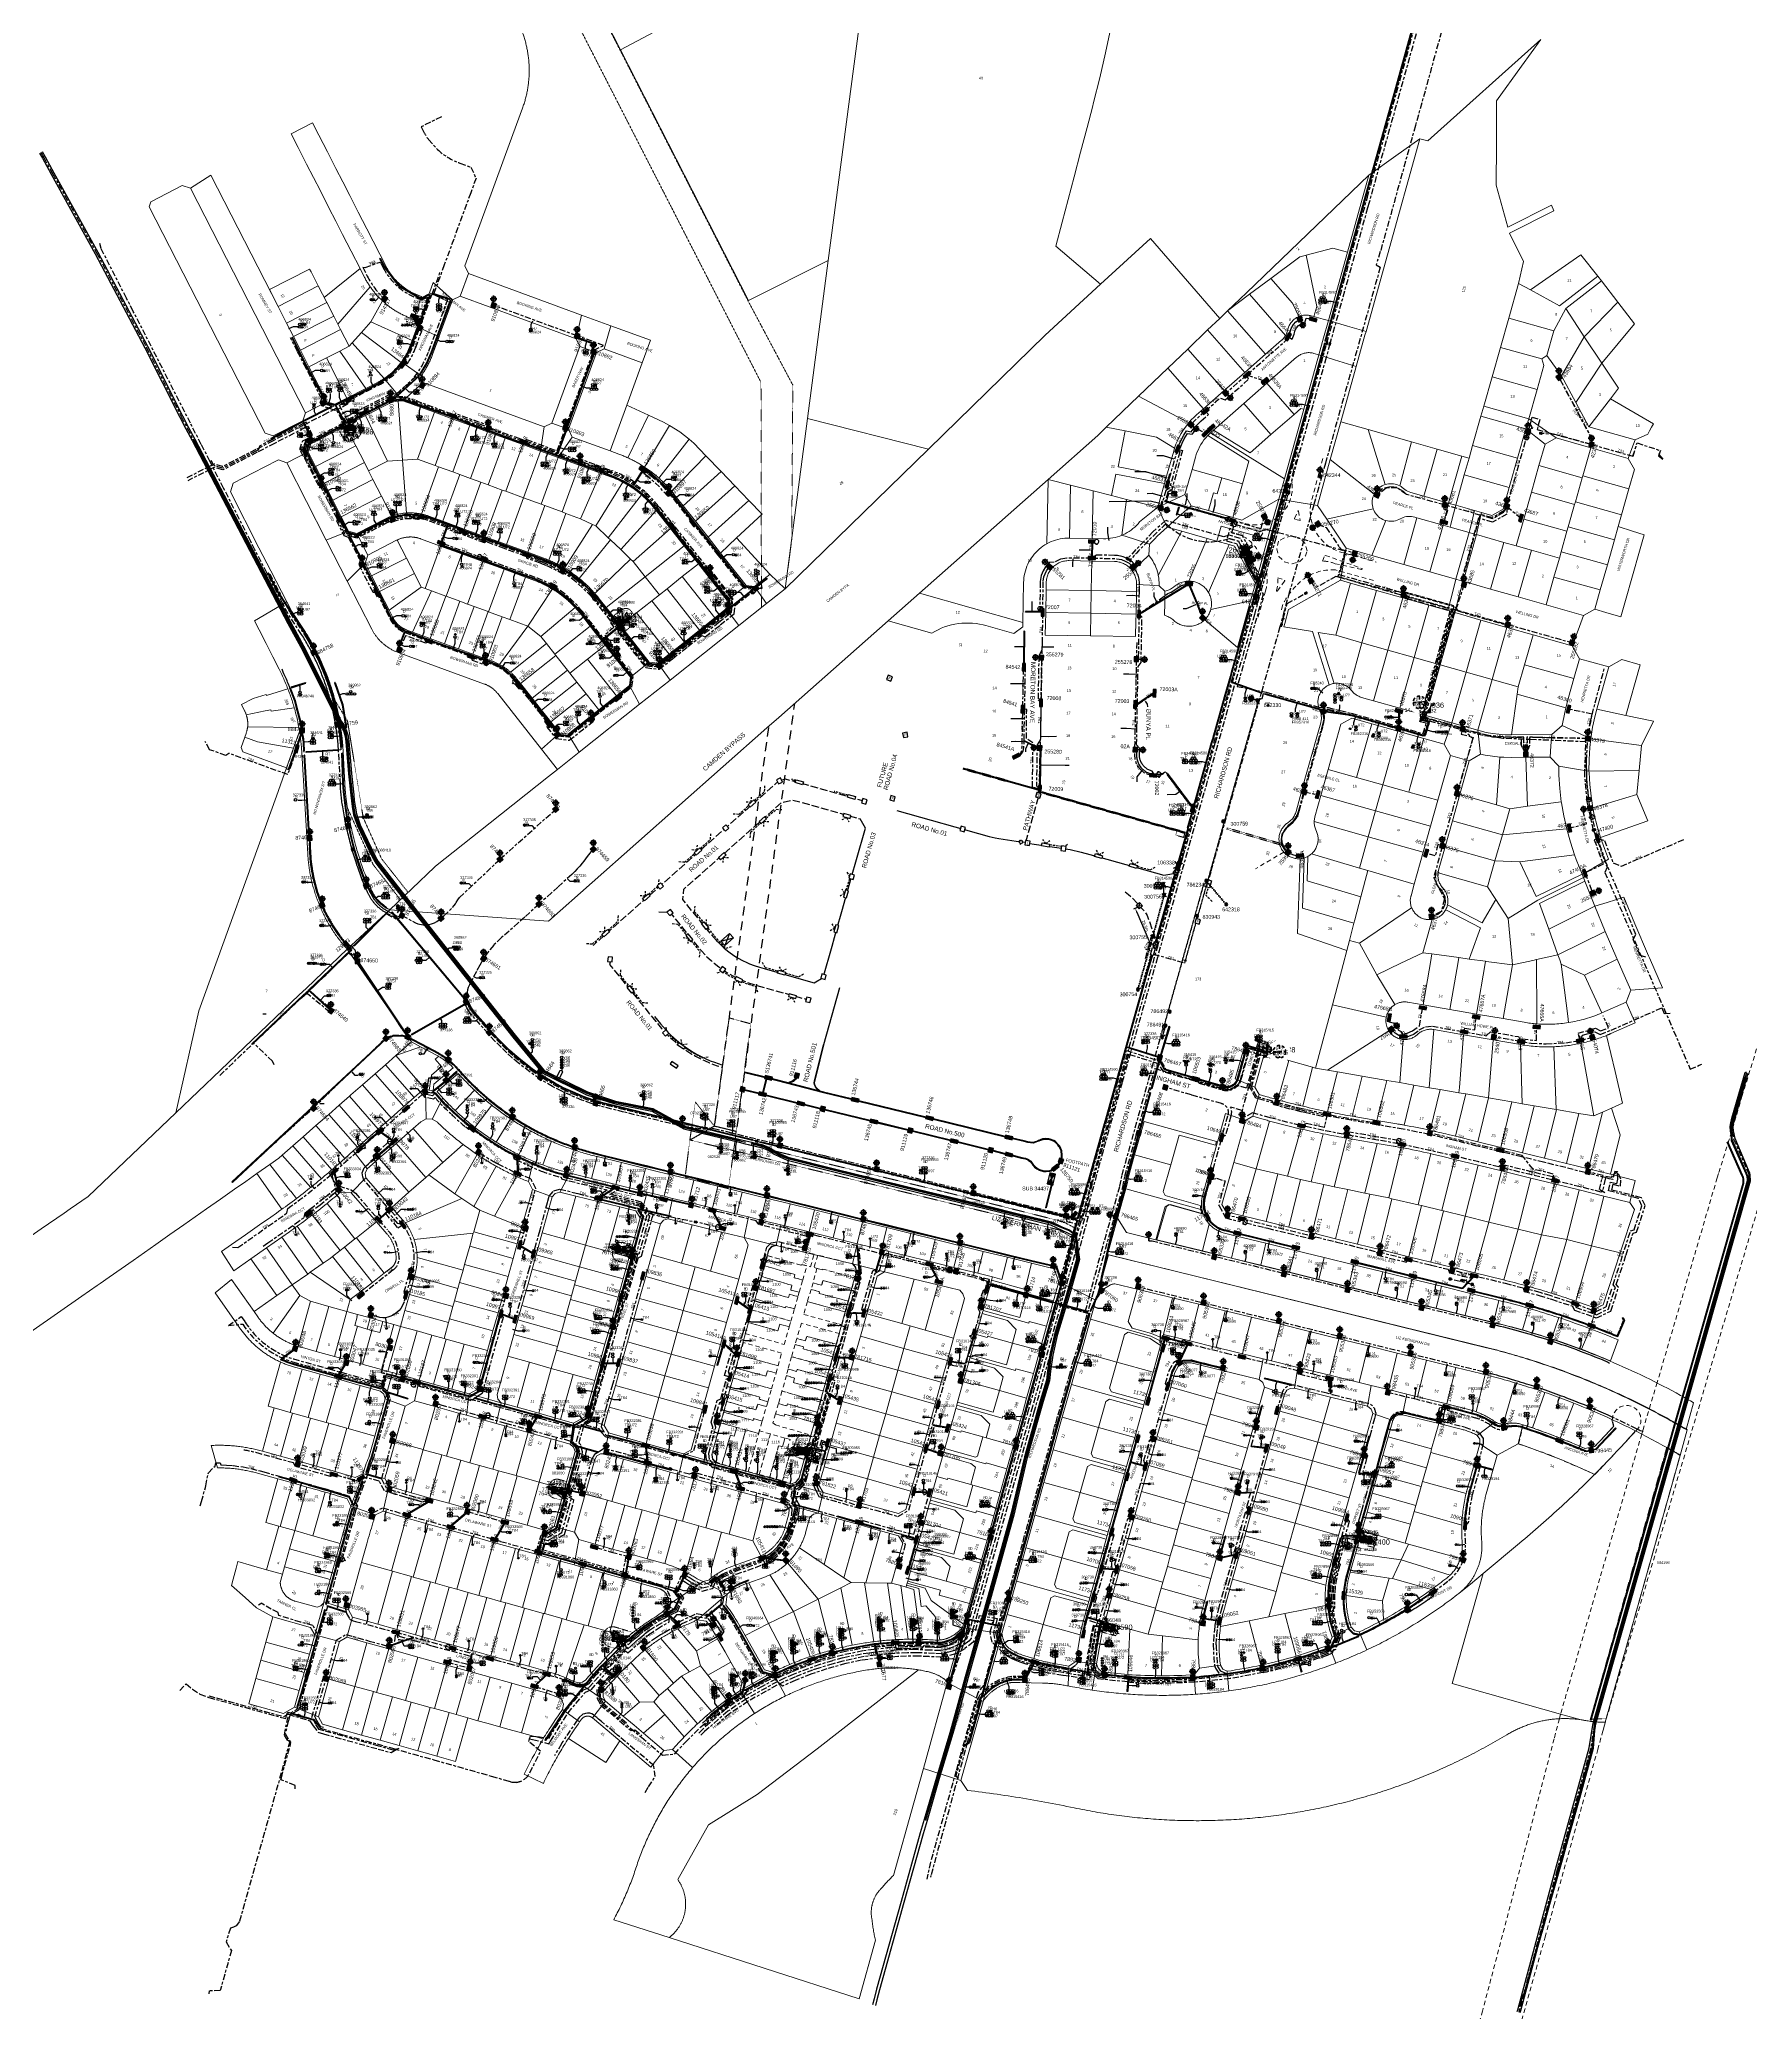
# Model space of a CAD drawing. Header units: metres. Extents: x 289087 to 291245, y 6227587 to 6229773.
# Drawn here: x 290008 to 291145, y 6228076 to 6229386 of the extents above; entities that cross this region are included whole.
import ezdxf
from ezdxf.enums import TextEntityAlignment as Align

# ---------------------------------------------------------------- set-up
doc = ezdxf.new("R2010")
doc.units = ezdxf.units.M
for name, pattern in [('Cable Exist OH', [1, 1, 0]), ('Cable Exist UG', [8.2, 4, -1.2, 1.8, -1.2]), ('Cable Remove', [2, 0, -2]), ('Dash', [5, 3, -2]), ('DASHED', [0.75, 0.5, -0.25]), ('HIDDEN', [0.375, 0.25, -0.125]), ('HIDDEN2', [0.1875, 0.125, -0.0625]), ('IE Trench LV', [6.5, 5, -1.5]), ('PHANTOM', [2.5, 1.25, -0.25, 0.25, -0.25, 0.25, -0.25])]:
    doc.linetypes.add(name, pattern=pattern)
for name, color, linetype in [('_User Ducts Config', 7, 'Continuous'), ('_User Miscellaneous8', 3, 'PHANTOM'), ('Duct_SP_EXT', 7, 'Continuous'), ('Equip_HV_EXT', 7, 'Continuous'), ('Equip_LV_EXT', 7, 'Continuous'), ('Equip_SL_EXT', 7, 'Continuous'), ('Equip_SP_SL_EXT', 7, 'Continuous'), ('Equip_SP_SL_NEW', 7, 'Continuous'), ('Mains_HV_EXT', 7, 'Continuous'), ('Mains_LV_EXT', 7, 'Continuous'), ('Mains_LV_SL_EXT', 7, 'Continuous'), ('Mains_SL_EXT', 7, 'Continuous'), ('Mains_TR_EXT', 7, 'Continuous'), ('Notes', 7, 'Continuous'), ('OH_Details_SP_MISC', 7, 'Continuous'), ('Services_SP_NEW_UG', 7, 'Continuous'), ('Sub_SP_EXT', 7, 'Continuous'), ('Sub_SP_NEW', 7, 'Continuous'), ('SupportsOH_SP_MISC', 7, 'Continuous'), ('SupportsOH_SP_TR_HV_LV_SL_EXT', 7, 'Continuous'), ('SupportsUG_SP_LV_EXT', 7, 'Continuous'), ('SupportsUG_SP_LV_NEW', 7, 'Continuous'), ('SupportsUG_SP_LV_SL_EXT', 7, 'Continuous'), ('SupportsUG_SP_LV_SL_NEW', 7, 'Continuous'), ('Trench_SP_NEW', 7, 'Continuous'), ('UG_Details_SP_MISC', 7, 'Continuous')]:
    doc.layers.add(name, color=color, linetype=linetype)
for name, color, linetype, lineweight in [('Cadastre Buildings_SP_EXT', 9, 'Continuous', 5), ('Cadastre Developer_SP_EXT', 9, 'Continuous', 5), ('Cadastre Easements_SP_EXT', 9, 'Continuous', 5), ('Cadastre Land Parcels_SP_EXT', 9, 'Continuous', 5), ('Cadastre Other Property_SP_EXT', 9, 'HIDDEN', 5), ('Cadastre Roads_SP_EXT', 9, 'Continuous', 5)]:
    doc.layers.add(name, color=color, linetype=linetype, lineweight=lineweight)
doc.styles.add('ARIAL', font='arial.ttf', dxfattribs={"height": 2})
doc.styles.add('COLUMN_LABEL', font='arial.ttf')
doc.styles.add('iecARIAL', font='arial.ttf', dxfattribs={"height": 2})
doc.styles.add('iecNAME', font='times.ttf')
doc.styles.add('IESYMBOL1', font='isocp.shx')
doc.styles.add('PILLAR_LABEL', font='arial.ttf')
doc.styles.add('POLE_LABEL', font='arial.ttf')
doc.styles.add('SL_LABEL', font='arial.ttf', dxfattribs={"height": 2.5})
doc.styles.add('SLCP_LABEL', font='arial.ttf', dxfattribs={"height": 3.5})
doc.styles.get("Standard").update_dxf_attribs({"font": 'arial.ttf'})
doc.styles.add('SWITCH_LABEL', font='arial.ttf', dxfattribs={"height": 2.5})
doc.linetypes.add('Cable E UG', pattern='A,6,-0.5,["E",Standard,S=1.7,R=0,X=0.5,Y=-1],-2.9', length=9.4)
doc.linetypes.add('Cable P UG', pattern='A,6,-0.5,["P",Standard,S=1.7,R=0,X=0.5,Y=-1],-2.9', length=9.4)
doc.linetypes.add('IE Trench HV', pattern='A,7,-0.2,["/",Standard,S=3,R=0,X=0.6,Y=-1.4],-2.5', length=9.7)
doc.dimstyles.new('GISCAD Dim Style', dxfattribs={"dimtxt": 2.5, "dimasz": 3, "dimexe": 1.25, "dimexo": 0.625, "dimtad": 1, "dimtoh": 1, "dimdec": 1, "dimtxsty": 'ARIAL', "dimcen": 2.5, "dimadec": 0, "dimazin": 0, "dimtfac": 1, "dimtdec": 1, "dimtmove": 0, "dimatfit": 3, "dimfxl": 1.25, "dimarcsym": 0})

# ---------------------------------------------------------------- blocks, each defined once
blk = doc.blocks.new('SUB_PADMOUNT_EXT')
for points in [[(0, 0), (-3.84, 1.92), (-3.84, -1.92)], [(0, 0), (3.84, 1.92), (3.84, -1.92)]]:
    blk.add_hatch(color=256).paths.add_polyline_path(points)
for p, q in [((3.84, 1.92), (-3.84, -1.92)), ((-3.84, 1.92), (3.84, -1.92))]:
    blk.add_line(p, q)
blk.add_lwpolyline([(-3.84, -1.92), (3.84, -1.92), (3.84, 1.92), (-3.84, 1.92)], close=True)
for tag, height, flags, p in [('STREET_CODE', 0.2, 9, (1.5, 0)), ('ASSET_NUM', 3.5, 8, (2, 2)), ('CONSTRUCTED_VOLTAGE', 0.2, 9, (1.5, -0.2)), ('OPERATING_VOLTAGE', 0.2, 9, (1.5, -0.6)), ('ORIENTATION', 0.2, 9, (1.5, -0.8)), ('OWNED_BY', 0.2, 9, (1.5, -1)), ('OPERATED_BY', 0.2, 9, (1.5, -1.2)), ('SECONDARY_VOLTAGE', 0.2, 9, (1.5, -1.6)), ('STATE', 0.2, 9, (1.5, -1.8)), ('SUBSTATION_TYPE', 0.2, 9, (1.5, -2.2)), ('STREETNAME', 0.2, 9, (1.5, -3)), ('SUBURB', 0.2, 9, (1.5, -3.2)), ('Z', 0.2, 1, (1.5, -3.6)), ('NO_PHASES', 0.2, 9, (1.5, -0.4)), ('MAINTAINED_BY', 0.2, 9, (1.5, -1.4)), ('PARENT', 0.2, 9, (1.5, -2)), ('USAGE', 0.2, 9, (1.5, -2.4)), ('LEGEND', 0.2, 9, (1.5, -2.6)), ('LOCATION', 0.2, 9, (1.5, -2.8)), ('NOTES', 0.2, 9, (1.5, -3.4))]:
    blk.add_attdef(tag, text='', height=height, dxfattribs=dict(flags=flags)).set_placement(p, align=Align.MIDDLE_LEFT)
blk = doc.blocks.new('COLUMN_EXT')
blk.add_hatch(color=256).paths.add_polyline_path([(-1.5, 1.5), (-1.5, -1.5), (1.5, -1.5), (1.5, 1.5)])
blk.add_lwpolyline([(-1.5, -1.5), (1.5, -1.5), (1.5, 1.5), (-1.5, 1.5)], close=True)
for tag, height, style, flags, p in [('STRUCTURE_PLANT_NUMBER', 0.2, 'POLE_LABEL', 9, (1.8, 0)), ('ASSET_NUM', 2.5, 'COLUMN_LABEL', 8, (2, 2)), ('STREET_CODE', 0.2, 'COLUMN_LABEL', 9, (1.8, -0.2))]:
    blk.add_attdef(tag, text='', height=height, dxfattribs=dict(style=style, flags=flags)).set_placement(p, align=Align.MIDDLE_LEFT)
at = {"flags": 9}
for tag, p in [('COLUMN_TYPE', (1.8, -0.4)), ('OWNED_BY', (1.8, -0.6)), ('STATE', (1.8, -0.8)), ('USAGE', (1.8, -1)), ('LEGEND', (1.8, -1.2)), ('LOCATION', (1.8, -1.4)), ('STREETNAME', (1.8, -1.6)), ('SUBURB', (1.8, -1.8)), ('NOTES', (1.8, -2))]:
    blk.add_attdef(tag, text='', height=0.2, dxfattribs=at).set_placement(p, align=Align.MIDDLE_LEFT)
at = {"flags": 1}
blk.add_attdef('Z', (1.8, -2.4), '', height=0.2, dxfattribs=at)
blk = doc.blocks.new('PILLAR_EXT')
blk.add_hatch(color=256).paths.add_polyline_path([(-2.475, 0.99), (-2.475, -0.99), (2.475, -0.99), (2.475, 0.99)])
blk.add_lwpolyline([(-2.475, -0.99), (2.475, -0.99), (2.475, 0.99), (-2.475, 0.99)], close=True)
for tag, p, flags in [('OWNED_BY', (0, -0.2), 9), ('STATE', (0, -0.4), 9), ('SUPPORT_TYPE', (0, -0.6), 9), ('STREETNAME', (0, -1.8), 9), ('SUBURB', (0, -2), 1), ('USAGE', (0, -0.8), 9), ('LEGEND', (0, -1), 9), ('LOCATION', (0, -1.2), 9), ('NOTES', (0, -1.4), 9), ('PARENT', (0, -1.6), 9)]:
    blk.add_attdef(tag, p, '', height=0.2, dxfattribs=dict(flags=flags))
at = {"style": 'iecARIAL', "flags": 8}
blk.add_attdef('ASSET_NUM', (1.5, 3.5), '', height=2.5, dxfattribs=at)
blk = doc.blocks.new('DUCT_EXT')
blk.add_circle((0, 0.8), 0.8)
at = {"flags": 1}
blk.add_attdef('Z', (0, 0), '', height=0.2, dxfattribs=at)
at = {"flags": 9}
for tag, p in [('DUCT_CODE', (0, 0)), ('XSECT_TYPE', (0, -0.2)), ('FB_REFERENCE', (0, -0.4)), ('STATE', (0, -0.6)), ('NOTES', (0, -0.8))]:
    blk.add_attdef(tag, text='', height=0.2, dxfattribs=at).set_placement(p, align=Align.MIDDLE_LEFT)
blk = doc.blocks.new('SL_LANTERN_EXT')
at = {"lineweight": 40}
for p, q in [((-2.3, 4.2), (2.2, 4.2)), ((-1.5, 5.7), (-1.1, 5.3)), ((-1.5, 2.8), (-1.1, 3.2)), ((0, 2), (0, 6.5)), ((0, 0), (0, 2.7)), ((1.5, 5.7), (1.1, 5.3)), ((1.5, 2.8), (1.1, 3.2))]:
    blk.add_line(p, q, dxfattribs=at)
blk.add_circle((0, 4.2), 1.5, dxfattribs=at)
at = {"style": 'iecARIAL', "flags": 9}
blk.add_attdef('ASSET_NUM', (1.5, 1.5), '', height=2.5, dxfattribs=at)
for tag, p, height, flags in [('CONSTRUCTED_VOLTAGE', (1, -0.7), 0.2, 9), ('CONTROL_TYPE', (1, -0.9), 0.2, 9), ('LANTERN_PURPOSE', (1, -1.1), 0.2, 9), ('LANTERN_TYPE', (1, -1.3), 0.2, 9), ('NO_PHASES', (1, -1.5), 0.2, 9), ('OPERATING_VOLTAGE', (1, -1.7), 0.2, 9), ('ORIENTATION', (1, -1.9), 0.2, 9), ('OWNED_BY', (1, -2.1), 0.2, 9), ('STATE', (1, -2.3), 0.2, 9), ('USAGE', (1, -2.5), 0.2, 9), ('CEXIST', (1, -2.7), 0.2, 9), ('CNEW', (1, -2.9), 0.2, 9), ('CNUMBER', (1, -3.1), 0.2, 9), ('CREMOVE', (1, -3.3), 0.2, 9), ('CREPLACE', (1, -3.5), 0.2, 9), ('LKINGHEIGHT', (1, -3.7), 0.2, 9), ('LBRACKET', (1, -3.9), 0.2, 9), ('LBRACKETVOCAB', (1, -4.1), 0.2, 9), ('LCATEGORY', (1, -4.3), 0.2, 9), ('LCHARGE1', (1, -4.5), 0.2, 9), ('LCHARGE1PERCENT', (1, -4.7), 0.2, 9), ('LCHARGE2', (1, -4.9), 0.2, 9), ('LCHARGE2PERCENT', (1, -5.1), 0.2, 9), ('LCHARGE3', (1, -5.3), 0.2, 9), ('LCHARGE3PERCENT', (1, -5.5), 0.2, 9), ('LEXIST', (1, -5.7), 0.2, 9), ('LLAMP', (1, -5.9), 0.2, 9), ('LLAMPVOCAB', (1, -6.1), 0.2, 9), ('LMAST', (1, -6.3), 0.2, 9), ('LMASTVOCAB', (1, -6.5), 0.2, 9), ('LNEW', (1, -6.7), 0.2, 9), ('LANTNUMBER', (1, -6.9), 0.2, 9), ('LOUTREACH', (1, -7.3), 0.2, 9), ('LOUTREACHVOCAB', (1, -7.5), 0.2, 9), ('LRATECODE', (1, -7.7), 0.2, 9), ('LREMOVE', (1, -7.9), 0.2, 9), ('LREPLACE', (1, -8.1), 0.2, 9), ('LTYPE', (1, -8.3), 0.2, 9), ('LTYPEVOCAB', (1, -8.5), 0.2, 9), ('LEGEND', (1, -8.7), 0.2, 9), ('LOCATION', (1, -8.9), 0.2, 9), ('NOTES', (1, -9.1), 0.2, 9), ('STREETNAME', (1, -9.3), 0.2, 9), ('SUBURB', (1, -9.5), 0.2, 1), ('LNUMBER', (2.2, -3.3), 2.5, 8)]:
    blk.add_attdef(tag, p, '', height=height, dxfattribs=dict(flags=flags))
blk = doc.blocks.new('POLE_EXT')
blk.add_hatch(color=256).paths.add_polyline_path([(-1, 0, 1), (1, 0, 1)])
blk.add_lwpolyline([(-1, 0, 1), (1, 0, 1)], format="xyb", close=True)
for tag, height, flags, p in [('pNumber', 2.5, 8, (-17.8, 2.1)), ('OWNED_BY', 0.2, 9, (1.4, -0.4)), ('PARENT', 0.2, 9, (1.4, -0.6)), ('SPECIAL_USE', 0.2, 9, (1.4, -0.8)), ('STATE', 0.2, 9, (1.4, -1)), ('USAGE', 0.2, 9, (1.4, -1.2)), ('cLV', 0.2, 9, (1.4, -1.4)), ('hDepth', 0.2, 9, (1.4, -1.6)), ('hDia', 0.2, 9, (1.4, -1.8)), ('cHV', 0.2, 9, (1.4, -2)), ('LBRACKET', 0.2, 9, (1.4, -2.2)), ('LExisting', 0.2, 9, (1.4, -2.4)), ('LANTNUMBER', 0.2, 9, (1.4, -2.6)), ('LOther', 0.2, 9, (1.4, -2.8)), ('LRemove', 0.2, 9, (1.4, -3)), ('LEGEND', 0.2, 9, (1.4, -3.2)), ('cLinedev', 0.2, 9, (1.4, -3.4)), ('LOCATION', 0.2, 9, (1.4, -3.6)), ('pExisting', 0.2, 9, (1.4, -3.8)), ('PFNUMBER', 0.2, 9, (1.4, -4)), ('NEWPFNUMBER', 0.2, 9, (1.4, -4.2)), ('pFooting', 0.2, 9, (1.4, -4.4)), ('pNew', 0.2, 9, (1.4, -4.6)), ('pRelocate', 0.2, 9, (1.4, -5)), ('pRemove', 0.2, 9, (1.4, -5.2)), ('pReplace', 0.2, 9, (1.4, -5.4)), ('pStay', 0.2, 9, (1.4, -5.6)), ('pType', 0.2, 9, (1.4, -5.8)), ('cspan', 0.2, 9, (1.4, -6)), ('STREETNAME', 0.2, 9, (1.4, -6.2)), ('SUBURB', 0.2, 9, (1.4, -6.4)), ('NOTES', 0.2, 9, (1.4, -6.6)), ('MAINTAINED_BY', 0.2, 9, (1.4, -6.8)), ('OPERATED_BY', 0.2, 9, (1.4, -7))]:
    blk.add_attdef(tag, text='', height=height, dxfattribs=dict(flags=flags)).set_placement(p, align=Align.MIDDLE_LEFT)
at = {"style": 'POLE_LABEL'}
for tag, height, flags, p in [('STRUCTURE_PLANT_NUMBER', 0.2, 9, (1.4, 0)), ('ASSET_NUM', 2.5, 8, (2, 2)), ('STREET_CODE', 0.2, 9, (1.4, -0.2))]:
    blk.add_attdef(tag, text='', height=height, dxfattribs=dict(at, flags=flags)).set_placement(p, align=Align.MIDDLE_LEFT)
at = {"flags": 1}
blk.add_attdef('Z', (1.4, -7.3), '', height=0.2, dxfattribs=at)
blk = doc.blocks.new('SL_STJ_EXT')
h = blk.add_hatch(color=256)
edge = h.paths.add_edge_path()
edge.add_ellipse((-0.6, 0.1), major_axis=(0.226, 0.226), ratio=1, start_angle=45, end_angle=135)
edge.add_line((-0.9, 0.1), (-0.9, -0.1))
edge.add_ellipse((-0.6, -0.1), major_axis=(0.226, 0.226), ratio=1, start_angle=135, end_angle=225)
edge.add_line((-0.6, -0.5), (0.6, -0.5))
edge.add_ellipse((0.6, -0.1), major_axis=(-0.226, 0.226), ratio=1, start_angle=135, end_angle=225)
edge.add_line((0.9, -0.1), (0.9, 0.1))
edge.add_ellipse((0.6, 0.1), major_axis=(-0.226, 0.226), ratio=1, start_angle=225, end_angle=315)
edge.add_line((0.6, 0.5), (-0.6, 0.5))
blk.add_lwpolyline([(-0.9, 0.1), (-0.9, -0.1, 0.414214), (-0.6, -0.5), (0.6, -0.5, 0.414214), (0.9, -0.1), (0.9, 0.1, 0.414214), (0.6, 0.5), (-0.6, 0.5, 0.414214)], format="xyb", close=True)
at = {"flags": 1}
blk.add_attdef('Z', (0, 0), '', height=0.2, dxfattribs=at)
at = {"flags": 9}
for tag, p in [('ORIENTATION', (0, 0)), ('USAGE', (0, -0.2)), ('LEGEND', (0, -0.4)), ('NOTES', (0, -0.6))]:
    blk.add_attdef(tag, text='', height=0.2, dxfattribs=at).set_placement(p, align=Align.MIDDLE_LEFT)
blk = doc.blocks.new('HV_STJ_EXT')
h = blk.add_hatch(color=256)
edge = h.paths.add_edge_path()
edge.add_ellipse((-0.6, 0.1), major_axis=(0.226, 0.226), ratio=1, start_angle=45, end_angle=135)
edge.add_line((-0.9, 0.1), (-0.9, -0.1))
edge.add_ellipse((-0.6, -0.1), major_axis=(0.226, 0.226), ratio=1, start_angle=135, end_angle=225)
edge.add_line((-0.6, -0.5), (0.6, -0.5))
edge.add_ellipse((0.6, -0.1), major_axis=(-0.226, 0.226), ratio=1, start_angle=135, end_angle=225)
edge.add_line((0.9, -0.1), (0.9, 0.1))
edge.add_ellipse((0.6, 0.1), major_axis=(-0.226, 0.226), ratio=1, start_angle=225, end_angle=315)
edge.add_line((0.6, 0.5), (-0.6, 0.5))
blk.add_lwpolyline([(-0.9, 0.1), (-0.9, -0.1, 0.414214), (-0.6, -0.5), (0.6, -0.5, 0.414214), (0.9, -0.1), (0.9, 0.1, 0.414214), (0.6, 0.5), (-0.6, 0.5, 0.414214)], format="xyb", close=True)
for tag, flags, p in [('ORIENTATION', 9, (1.5, 0)), ('USAGE', 9, (1.5, -0.2)), ('LEGEND', 9, (1.5, -0.4)), ('NOTES', 9, (1.5, -0.6)), ('Z', 1, (1.5, -0.8))]:
    blk.add_attdef(tag, text='', height=0.2, dxfattribs=dict(flags=flags)).set_placement(p, align=Align.MIDDLE_LEFT)
blk = doc.blocks.new('LV_STJ_EXT')
h = blk.add_hatch(color=256)
edge = h.paths.add_edge_path()
edge.add_ellipse((-0.6, 0.1), major_axis=(0.226, 0.226), ratio=1, start_angle=45, end_angle=135)
edge.add_line((-0.9, 0.1), (-0.9, -0.1))
edge.add_ellipse((-0.6, -0.1), major_axis=(0.226, 0.226), ratio=1, start_angle=135, end_angle=225)
edge.add_line((-0.6, -0.5), (0.6, -0.5))
edge.add_ellipse((0.6, -0.1), major_axis=(-0.226, 0.226), ratio=1, start_angle=135, end_angle=225)
edge.add_line((0.9, -0.1), (0.9, 0.1))
edge.add_ellipse((0.6, 0.1), major_axis=(-0.226, 0.226), ratio=1, start_angle=225, end_angle=315)
edge.add_line((0.6, 0.5), (-0.6, 0.5))
blk.add_lwpolyline([(-0.9, 0.1), (-0.9, -0.1, 0.414214), (-0.6, -0.5), (0.6, -0.5, 0.414214), (0.9, -0.1), (0.9, 0.1, 0.414214), (0.6, 0.5), (-0.6, 0.5, 0.414214)], format="xyb", close=True)
at = {"flags": 1}
blk.add_attdef('Z', (0, 0), '', height=0.2, dxfattribs=at)
at = {"flags": 9}
for tag, p in [('ORIENTATION', (0, 0)), ('USAGE', (0, -0.2)), ('LEGEND', (0, -0.4)), ('NOTES', (0, -0.6))]:
    blk.add_attdef(tag, text='', height=0.2, dxfattribs=at).set_placement(p, align=Align.MIDDLE_LEFT)
blk = doc.blocks.new('WARNING_FEATURE_EXT')
h = blk.add_hatch(color=2)
h.dxf.hatch_style = 1
h.paths.add_polyline_path([(0, 2), (-1, 0), (1, 0)])
at = {"color": 18, "true_color": 0x000000}
blk.add_lwpolyline([(-1, 0), (0, 2), (1, 0)], close=True, dxfattribs=at)
at = {"color": 18, "true_color": 0x000000, "insert": (0, 0.9), "char_height": 1.5, "attachment_point": 5, "line_spacing_factor": 1.5, "style": 'iecNAME'}
blk.add_mtext_dynamic_manual_height_columns('!', width=1.5, gutter_width=4, heights=[0], dxfattribs=at)
at = {"color": 2, "flags": 1}
for tag, p in [('STATE', (1.2, 2)), ('HAZMAT_ID', (1.2, 0.7))]:
    blk.add_attdef(tag, p, '', height=0.8, dxfattribs=at)
at = {"color": 2}
blk.add_attdef('WARNING_TYPE', text='', height=1, dxfattribs=at).set_placement((-4.1, -1.2), (4.9, -1.2), align=Align.ALIGNED)
at = {"color": 2, "flags": 1}
blk.add_attdef('WARNING_DESC', text='', height=0.8, dxfattribs=at).set_placement((1.2, -0.6), align=Align.MIDDLE_CENTER)
blk = doc.blocks.new('LV_UG_DFUSE_CLOSED_EXT')
for points in [[(1, 0), (0, 0)], [(5, -0.7), (2.2, 0.7)], [(5, 0.7), (2.2, -0.7)], [(6.2, 0), (7.2, 0)]]:
    blk.add_lwpolyline(points)
for centre in [(1.8, 0), (5.4, 0)]:
    blk.add_circle(centre, 0.8)
at = {"flags": 1}
blk.add_attdef('Z', (0, 0), '', height=0.2, dxfattribs=at)
at = {"flags": 9}
for tag, p in [('ACTUAL_STATUS', (0, 0)), ('CONSTRUCTED_VOLTAGE', (0, -0.2)), ('NO_PHASES', (0, -0.4)), ('OPERATING_VOLTAGE', (0, -0.6)), ('ORIENTATION', (0, -0.8)), ('STATE', (0, -1)), ('SWITCH_TYPE', (0, -1.2)), ('USAGE', (0, -1.4)), ('NOTES', (0, -1.6))]:
    blk.add_attdef(tag, text='', height=0.2, dxfattribs=at).set_placement(p, align=Align.MIDDLE_LEFT)
blk = doc.blocks.new('LV_UG_LINKS_OPEN_EXT')
for p, q in [((-0.2, 1.5), (-0.2, 2.2)), ((0.2, 1.5), (0.2, 2.2)), ((-0.2, -1.5), (-0.2, -2.2)), ((0.2, -1.5), (0.2, -2.2))]:
    blk.add_line(p, q)
at = {"flags": 1}
blk.add_attdef('Z', (0, 0), '', height=0.2, dxfattribs=at)
at = {"flags": 9}
for tag, p in [('ACTUAL_STATUS', (0, 0)), ('CONSTRUCTED_VOLTAGE', (0, -0.2)), ('NO_PHASES', (0, -0.4)), ('OPERATING_VOLTAGE', (0, -0.6)), ('ORIENTATION', (0, -0.8)), ('STATE', (0, -1)), ('SWITCH_TYPE', (0, -1.2)), ('USAGE', (0, -1.4)), ('NOTES', (0, -1.6))]:
    blk.add_attdef(tag, text='', height=0.2, dxfattribs=at).set_placement(p, align=Align.MIDDLE_LEFT)
blk.add_wipeout([(-0.2, 1.5), (-0.4, 1.4), (-0.6, 1.4), (-0.8, 1.3), (-0.9, 1.2), (-1.1, 1), (-1.2, 0.9), (-1.3, 0.7), (-1.4, 0.6), (-1.4, 0.4), (-1.5, 0.2), (-1.5, 0), (-1.5, -0.2), (-1.5, -0.3), (-1.4, -0.5), (-1.3, -0.7), (-1.2, -0.9), (-1.1, -1), (-1, -1.1), (-0.8, -1.2), (-0.7, -1.3), (-0.5, -1.4), (-0.3, -1.5), (-0.1, -1.5), (0.1, -1.5), (0.2, -1.5), (0.4, -1.4), (0.6, -1.4), (0.8, -1.3), (0.9, -1.2), (1.1, -1), (1.2, -0.9), (1.3, -0.7), (1.4, -0.6), (1.4, -0.4), (1.5, -0.2), (1.5, 0), (1.5, 0.2), (1.5, 0.3), (1.4, 0.5), (1.3, 0.7), (1.2, 0.9), (1.1, 1), (1, 1.1), (0.8, 1.2), (0.7, 1.3), (0.5, 1.4), (0.3, 1.5), (0.1, 1.5), (-0.1, 1.5)])
blk.add_lwpolyline([(0, -1.5, 1), (0, 1.5, 1)], format="xyb", close=True)
blk = doc.blocks.new('LV_UG_LINKS_CLOSED_EXT')
blk.add_wipeout([(-1.1, 1.1), (-1.2, 0.9), (-1.3, 0.8), (-1.4, 0.6), (-1.4, 0.4), (-1.5, 0.2), (-1.5, 0), (-1.5, -0.1), (-1.5, -0.3), (-1.4, -0.5), (-1.3, -0.7), (-1.2, -0.8), (-1.1, -1), (-1, -1.1), (-0.8, -1.2), (-0.7, -1.3), (-0.5, -1.4), (-0.3, -1.5), (-0.1, -1.5), (0, -1.5), (0.2, -1.5), (0.4, -1.4), (0.6, -1.4), (0.8, -1.3), (0.9, -1.2), (1.1, -1.1), (1.2, -0.9), (1.3, -0.8), (1.4, -0.6), (1.4, -0.4), (1.5, -0.2), (1.5, 0), (1.5, 0.1), (1.5, 0.3), (1.4, 0.5), (1.3, 0.7), (1.2, 0.8), (1.1, 1), (1, 1.1), (0.8, 1.2), (0.7, 1.3), (0.5, 1.4), (0.3, 1.5), (0.1, 1.5), (0, 1.5), (-0.2, 1.5), (-0.4, 1.4), (-0.6, 1.4), (-0.8, 1.3), (-0.9, 1.2)])
for p, q in [((-0.2, -1.5), (-0.2, 1.5)), ((0.2, -1.5), (0.2, 1.5))]:
    blk.add_line(p, q)
blk.add_circle((0, 0), 1.5)
at = {"flags": 1}
blk.add_attdef('Z', (0, 0), '', height=0.2, dxfattribs=at)
at = {"flags": 9}
for tag, p in [('ACTUAL_STATUS', (0, 0)), ('CONSTRUCTED_VOLTAGE', (0, -0.2)), ('NO_PHASES', (0, -0.4)), ('OPERATING_VOLTAGE', (0, -0.6)), ('ORIENTATION', (0, -0.8)), ('STATE', (0, -1)), ('SWITCH_TYPE', (0, -1.2)), ('USAGE', (0, -1.4)), ('NOTES', (0, -1.6))]:
    blk.add_attdef(tag, text='', height=0.2, dxfattribs=at).set_placement(p, align=Align.MIDDLE_LEFT)
blk = doc.blocks.new('SWG_HOLEC_SU_EXT')
blk.add_line((1.8, -2), (5.8, -2))
for points in [[(1, 0), (0, 0)], [(6.6, 0), (7.6, 0)]]:
    blk.add_lwpolyline(points)
for points in [[(1.8, -0.8, 1), (1.8, 0.8, 1)], [(5.8, -0.8, 1), (5.8, 0.8, 1)]]:
    blk.add_lwpolyline(points, format="xyb", close=True)
at = {"style": 'SWITCH_LABEL', "flags": 8}
blk.add_attdef('ASSET_NUM', text='', height=2.5, rotation=179.9544, dxfattribs=at).set_placement((-2.4, 0), align=Align.MIDDLE_LEFT)
at = {"flags": 1}
blk.add_attdef('Z', (0, 0), '', height=0.2, dxfattribs=at)
at = {"style": 'SWITCH_LABEL', "flags": 9}
blk.add_attdef('STREET_CODE', text='', height=0.2, dxfattribs=at).set_placement((0, -0.2), align=Align.MIDDLE_LEFT)
at = {"flags": 9}
for tag, p in [('ACTUAL_STATUS', (0, -0.4)), ('CONSTRUCTED_VOLTAGE', (0, -0.6)), ('NO_PHASES', (0, -0.8)), ('OPERATING_VOLTAGE', (0, -1)), ('ORIENTATION', (0, -1.2)), ('OWNED_BY', (0, -1.4)), ('PARENT', (0, -1.6)), ('STATE', (0, -1.8)), ('SWITCH_TYPE', (0, -2)), ('USAGE', (0, -2.2)), ('LOCATION', (0, -2.4)), ('STREETNAME', (0, -2.6)), ('SUBURB', (0, -2.8)), ('NOTES', (0, -3))]:
    blk.add_attdef(tag, text='', height=0.2, dxfattribs=at).set_placement(p, align=Align.MIDDLE_LEFT)
blk = doc.blocks.new('SWG_HOLEC_SU_NO_EXT')
blk.add_line((1.8, -2), (5.8, -2))
for points in [[(1, 0), (0, 0)], [(6.6, 0), (7.6, 0)]]:
    blk.add_lwpolyline(points)
for points in [[(1.8, -0.8, 1), (1.8, 0.8, 1)], [(5.8, -0.8, 1), (5.8, 0.8, 1)]]:
    blk.add_lwpolyline(points, format="xyb", close=True)
at = {"insert": (5.3, -3.6), "char_height": 1.4, "width": 3.886, "attachment_point": 1, "rotation": 180}
blk.add_mtext('{\\fArial|b0|i0|c0|p34;N/O}', dxfattribs=at)
at = {"style": 'SWITCH_LABEL', "flags": 8}
blk.add_attdef('ASSET_NUM', text='', height=2.5, rotation=179.9544, dxfattribs=at).set_placement((-2.4, 0), align=Align.MIDDLE_LEFT)
at = {"flags": 1}
blk.add_attdef('Z', (0, 0), '', height=0.2, dxfattribs=at)
at = {"style": 'SWITCH_LABEL', "flags": 9}
blk.add_attdef('STREET_CODE', text='', height=0.2, dxfattribs=at).set_placement((0, -0.2), align=Align.MIDDLE_LEFT)
at = {"flags": 9}
for tag, p in [('ACTUAL_STATUS', (0, -0.4)), ('CONSTRUCTED_VOLTAGE', (0, -0.6)), ('NO_PHASES', (0, -0.8)), ('OPERATING_VOLTAGE', (0, -1)), ('ORIENTATION', (0, -1.2)), ('OWNED_BY', (0, -1.4)), ('PARENT', (0, -1.6)), ('STATE', (0, -1.8)), ('SWITCH_TYPE', (0, -2)), ('USAGE', (0, -2.2)), ('LOCATION', (0, -2.4)), ('STREETNAME', (0, -2.6)), ('SUBURB', (0, -2.8)), ('NOTES', (0, -3))]:
    blk.add_attdef(tag, text='', height=0.2, dxfattribs=at).set_placement(p, align=Align.MIDDLE_LEFT)
blk = doc.blocks.new('End Shackle_EXT')
blk.add_wipeout([(0, 0.3), (1.8, 0.3), (1.8, -0.3), (0, -0.3)])
blk.add_line((1.8, -1), (1.8, 1))
at = {"flags": 1}
blk.add_attdef('Z', (0, 0), '', height=0.2, dxfattribs=at)
at = {"flags": 9}
for tag, p in [('CONNECTOR_TYPE', (0, 0)), ('CONSTRUCTED_VOLTAGE', (0, -0.2)), ('NO_PHASES', (0, -0.4)), ('OPERATING_VOLTAGE', (0, -0.6)), ('ORIENTATION', (0, -0.8)), ('OWNED_BY', (0, -1)), ('STATE', (0, -1.2)), ('USAGE', (0, -1.4)), ('NOTES', (0, -1.6))]:
    blk.add_attdef(tag, text='', height=0.2, dxfattribs=at).set_placement(p, align=Align.MIDDLE_LEFT)
blk = doc.blocks.new('CABLE_LARGE_EXT')
h = blk.add_hatch(color=256)
edge = h.paths.add_edge_path()
edge.add_arc((0, 0.5), 0.55, 0, 360)
blk.add_circle((0, 0.5), 0.55)
at = {"flags": 1}
blk.add_attdef('Z', (0, 0), '', height=0.2, dxfattribs=at)
at = {"flags": 9}
for tag, p in [('COND_CODE', (0, 0)), ('FB_REFERENCE', (0, -0.2)), ('STATE', (0, -0.4)), ('XSECT_SIZE', (0, -0.6)), ('NOTES', (0, -0.8))]:
    blk.add_attdef(tag, text='', height=0.2, dxfattribs=at).set_placement(p, align=Align.MIDDLE_LEFT)
blk = doc.blocks.new('SLCP_ZELL_EXT')
blk.add_wipeout([(-0.2, 7.5), (-0.7, 7.5), (-1.2, 7.4), (-1.6, 7.3), (-2.1, 7.2), (-2.5, 7.1), (-3, 6.9), (-3.4, 6.7), (-3.8, 6.5), (-4.2, 6.2), (-4.6, 5.9), (-5, 5.6), (-5.3, 5.3), (-5.6, 5), (-5.9, 4.6), (-6.2, 4.2), (-6.5, 3.8), (-6.7, 3.4), (-6.9, 3), (-7.1, 2.5), (-7.2, 2.1), (-7.3, 1.6), (-7.4, 1.2), (-7.5, 0.7), (-7.5, 0.2), (-7.5, -0.2), (-7.5, -0.7), (-7.4, -1.2), (-7.3, -1.6), (-7.2, -2.1), (-7.1, -2.5), (-6.9, -3), (-6.7, -3.4), (-6.5, -3.8), (-6.2, -4.2), (-5.9, -4.6), (-5.6, -5), (-5.3, -5.3), (-5, -5.6), (-4.6, -5.9), (-4.2, -6.2), (-3.8, -6.5), (-3.4, -6.7), (-3, -6.9), (-2.5, -7.1), (-2.1, -7.2), (-1.6, -7.3), (-1.2, -7.4), (-0.7, -7.5), (-0.2, -7.5), (0.2, -7.5), (0.7, -7.5), (1.2, -7.4), (1.6, -7.3), (2.1, -7.2), (2.5, -7.1), (3, -6.9), (3.4, -6.7), (3.8, -6.5), (4.2, -6.2), (4.6, -5.9), (5, -5.6), (5.3, -5.3), (5.6, -5), (5.9, -4.6), (6.2, -4.2), (6.5, -3.8), (6.7, -3.4), (6.9, -3), (7.1, -2.5), (7.2, -2.1), (7.3, -1.6), (7.4, -1.2), (7.5, -0.7), (7.5, -0.2), (7.5, 0.2), (7.5, 0.7), (7.4, 1.2), (7.3, 1.6), (7.2, 2.1), (7.1, 2.5), (6.9, 3), (6.7, 3.4), (6.5, 3.8), (6.2, 4.2), (5.9, 4.6), (5.6, 5), (5.3, 5.3), (5, 5.6), (4.6, 5.9), (4.2, 6.2), (3.8, 6.5), (3.4, 6.7), (3, 6.9), (2.5, 7.1), (2.1, 7.2), (1.6, 7.3), (1.2, 7.4), (0.7, 7.5), (0.2, 7.5)])
at = {"linetype": 'Dash', "lineweight": 40, "ltscale": 0.7}
for p, q in [((-4.1, 0), (4.1, 0)), ((0, 4.1), (0, -4.1))]:
    blk.add_line(p, q, dxfattribs=at)
blk.add_circle((0, 0), 4.11, dxfattribs=at)
at = {"lineweight": 40, "style": 'IESYMBOL1'}
for s, p in [('P', (-1.6, 0)), ('Z', (1.7, 0)), ('60', (-1.6, -3.3))]:
    blk.add_text(s, height=2, dxfattribs=at).set_placement(p, align=Align.BOTTOM_CENTER)
at = {"flags": 1}
blk.add_attdef('Z', (0, 0), '', height=0.2, dxfattribs=at)
at = {"style": 'SLCP_LABEL'}
for tag, height, flags, p in [('ASSET_NUM', 2.5, 8, (2, 2)), ('STREET_CODE', 0.2, 9, (0, -0.2))]:
    blk.add_attdef(tag, text='', height=height, dxfattribs=dict(at, flags=flags)).set_placement(p, align=Align.MIDDLE_LEFT)
at = {"flags": 9}
for tag, p in [('CONSTRUCTED_VOLTAGE', (0, -0.4)), ('CONTROL_TYPE', (0, -0.6)), ('NO_PHASES', (0, -0.8)), ('OPERATING_VOLTAGE', (0, -1)), ('ORIENTATION', (0, -1.2)), ('OWNED_BY', (0, -1.4)), ('USAGE', (0, -1.6)), ('LOCATION', (0, -1.8)), ('STATE', (0, -2)), ('NOTES', (0, -2.2))]:
    blk.add_attdef(tag, text='', height=0.2, dxfattribs=at).set_placement(p, align=Align.MIDDLE_LEFT)
blk = doc.blocks.new('CONNECTOR_NODE_EXT')
h = blk.add_hatch(color=256)
edge = h.paths.add_edge_path()
edge.add_arc((0, 0), 0.5, 0, 360)
blk.add_circle((0, 0), 0.5)
at = {"flags": 1}
blk.add_attdef('Z', (0, 0), '', height=0.2, dxfattribs=at)
at = {"flags": 9}
for tag, p in [('CONNECTOR_TYPE', (0, 0)), ('CONSTRUCTED_VOLTAGE', (0, -0.2)), ('NO_PHASES', (0, -0.4)), ('OPERATING_VOLTAGE', (0, -0.6)), ('ORIENTATION', (0, -0.8)), ('SUBTYPE', (0, -1)), ('USAGE', (0, -1.2)), ('NOTES', (0, -1.4))]:
    blk.add_attdef(tag, text='', height=0.2, dxfattribs=at).set_placement(p, align=Align.MIDDLE_LEFT)
blk = doc.blocks.new('SUB_PADMOUNT_NEW')
for p, q in [((-3.84, 1.92), (3.84, -1.92)), ((3.84, 1.92), (-3.84, -1.92))]:
    blk.add_line(p, q)
blk.add_lwpolyline([(-3.84, -1.92), (3.84, -1.92), (3.84, 1.92), (-3.84, 1.92)], close=True)
for tag, height, flags, p in [('STREET_CODE', 0.2, 9, (1.5, 0)), ('ASSET_NUM', 3.5, 8, (2, 2)), ('OPERATING_VOLTAGE', 0.2, 9, (1.5, -0.4)), ('ORIENTATION', 0.2, 9, (1.5, -0.6)), ('OWNED_BY', 0.2, 9, (1.5, -0.8)), ('OPERATED_BY', 0.2, 9, (1.5, -1)), ('CONSTRUCTED_VOLTAGE', 0.2, 9, (1.5, -1.4)), ('SECONDARY_VOLTAGE', 0.2, 9, (1.5, -1.6)), ('STATE', 0.2, 9, (1.5, -1.8)), ('SUBSTATION_TYPE', 0.2, 9, (1.5, -2.2)), ('SUBURB', 0.2, 9, (1.5, -2.8)), ('STREETNAME', 0.2, 9, (1.5, -3)), ('Z', 0.2, 1, (1.5, -3.6)), ('NO_PHASES', 0.2, 9, (1.5, -0.2)), ('MAINTAINED_BY', 0.2, 9, (1.5, -1.2)), ('PARENT', 0.2, 9, (1.5, -2)), ('USAGE', 0.2, 9, (1.5, -2.4)), ('LEGEND', 0.2, 9, (1.5, -2.6)), ('LOCATION', 0.2, 9, (1.5, -3.2)), ('NOTES', 0.2, 9, (1.5, -3.4))]:
    blk.add_attdef(tag, text='', height=height, dxfattribs=dict(flags=flags)).set_placement(p, align=Align.MIDDLE_LEFT)
blk = doc.blocks.new('*U56')
blk.add_wipeout([(-1.485, -1.485), (1.485, -1.485), (1.485, 1.485), (-1.485, 1.485)])
at = {"lineweight": -3}
blk.add_lwpolyline([(-1.485, -1.485), (1.485, -1.485), (1.485, 1.485), (-1.485, 1.485)], close=True, dxfattribs=at)
at = {"style": 'POLE_LABEL', "flags": 9}
blk.add_attdef('STRUCTURE_PLANT_NUMBER', text='', height=0.2, dxfattribs=at).set_placement((1.5, 0.242), align=Align.MIDDLE_LEFT)
for tag, height, flags, p in [('STREET_CODE', 0.2, 9, (1.5, 0)), ('ASSET_NUM', 2.5, 9, (2, 2)), ('Z', 0.2, 1, (1.5, -2.8)), ('OWNED_BY', 0.2, 9, (1.5, -0.4)), ('OPERATED_BY', 0.2, 9, (1.5, -0.6)), ('STATE', 0.2, 9, (1.5, -1)), ('SUBURB', 0.2, 9, (1.5, -1.8)), ('STREETNAME', 0.2, 9, (1.5, -2)), ('COLUMN_TYPE', 0.2, 9, (1.5, -0.2)), ('USAGE', 0.2, 9, (1.5, -1.2)), ('MAINTAINED_BY', 0.2, 9, (1.5, -0.8)), ('LEGEND', 0.2, 9, (1.5, -1.4)), ('PARENT', 0.2, 9, (1.5, -1.6)), ('LOCATION', 0.2, 9, (1.5, -2.2)), ('NOTES', 0.2, 9, (1.5, -2.4)), ('LABEL_ALIGNMENT', 0.2, 9, (1.5, -2.6))]:
    blk.add_attdef(tag, text='', height=height, dxfattribs=dict(flags=flags)).set_placement(p, align=Align.MIDDLE_LEFT)
blk = doc.blocks.new('*U57')
blk.add_wipeout([(-1.5, -1.5), (1.5, -1.5), (1.5, 1.5), (-1.5, 1.5)])
at = {"lineweight": -3}
blk.add_lwpolyline([(-1.5, -1.5), (1.5, -1.5), (1.5, 1.5), (-1.5, 1.5)], close=True, dxfattribs=at)
at = {"lineweight": -3, "insert": (-1.5, 0.9), "char_height": 1.8, "attachment_point": 1}
blk.add_mtext_dynamic_manual_height_columns('\\pi0.87784;F', width=2.97, gutter_width=4, heights=[0], dxfattribs=at)
at = {"style": 'POLE_LABEL', "flags": 9}
blk.add_attdef('STRUCTURE_PLANT_NUMBER', text='', height=0.2, dxfattribs=at).set_placement((1.5, 0.2), align=Align.MIDDLE_LEFT)
for tag, height, flags, p in [('STREET_CODE', 0.2, 9, (1.5, 0)), ('ASSET_NUM', 2.5, 9, (2, 2)), ('COLUMN_TYPE', 0.2, 9, (1.5, -0.2)), ('OWNED_BY', 0.2, 9, (1.5, -0.4)), ('OPERATED_BY', 0.2, 9, (1.5, -0.6)), ('MAINTAINED_BY', 0.2, 9, (1.5, -0.8)), ('STATE', 0.2, 9, (1.5, -1)), ('USAGE', 0.2, 9, (1.5, -1.2)), ('LEGEND', 0.2, 9, (1.5, -1.4)), ('PARENT', 0.2, 9, (1.5, -1.6)), ('SUBURB', 0.2, 9, (1.5, -1.8)), ('STREETNAME', 0.2, 9, (1.5, -2)), ('LOCATION', 0.2, 9, (1.5, -2.2)), ('NOTES', 0.2, 9, (1.5, -2.4)), ('LABEL_ALIGNMENT', 0.2, 9, (1.5, -2.6)), ('Z', 0.2, 1, (1.5, -2.8))]:
    blk.add_attdef(tag, text='', height=height, dxfattribs=dict(flags=flags)).set_placement(p, align=Align.MIDDLE_LEFT)
blk = doc.blocks.new('*U58')
blk.add_wipeout([(-1.485, -1.485), (1.485, -1.485), (1.485, 1.485), (-1.485, 1.485)])
at = {"lineweight": -3}
blk.add_lwpolyline([(-1.485, -1.485), (1.485, -1.485), (1.485, 1.485), (-1.485, 1.485)], close=True, dxfattribs=at)
for points in [[(1.485, 1.485), (-1.485, -1.485)], [(-1.485, 1.485), (1.485, -1.485)]]:
    blk.add_lwpolyline(points, dxfattribs=at)
at = {"style": 'POLE_LABEL', "flags": 9}
blk.add_attdef('STRUCTURE_PLANT_NUMBER', text='', height=0.2, dxfattribs=at).set_placement((1.5, 0.242), align=Align.MIDDLE_LEFT)
for tag, height, flags, p in [('STREET_CODE', 0.2, 9, (1.5, 0)), ('ASSET_NUM', 2.5, 9, (2, 2)), ('Z', 0.2, 1, (1.5, -2.8)), ('OWNED_BY', 0.2, 9, (1.5, -0.4)), ('OPERATED_BY', 0.2, 9, (1.5, -0.6)), ('STATE', 0.2, 9, (1.5, -1)), ('SUBURB', 0.2, 9, (1.5, -1.8)), ('STREETNAME', 0.2, 9, (1.5, -2)), ('COLUMN_TYPE', 0.2, 9, (1.5, -0.2)), ('USAGE', 0.2, 9, (1.5, -1.2)), ('MAINTAINED_BY', 0.2, 9, (1.5, -0.8)), ('LEGEND', 0.2, 9, (1.5, -1.4)), ('PARENT', 0.2, 9, (1.5, -1.6)), ('LOCATION', 0.2, 9, (1.5, -2.2)), ('NOTES', 0.2, 9, (1.5, -2.4)), ('LABEL_ALIGNMENT', 0.2, 9, (1.5, -2.6))]:
    blk.add_attdef(tag, text='', height=height, dxfattribs=dict(flags=flags)).set_placement(p, align=Align.MIDDLE_LEFT)
blk = doc.blocks.new('PILLAR_NEW')
blk.add_wipeout([(-2.5, 1), (2.5, 1), (2.5, -1), (-2.5, -1)])
at = {"lineweight": -3}
blk.add_lwpolyline([(-2.5, 1), (2.5, 1), (2.5, -1), (-2.5, -1)], close=True, dxfattribs=at)
for tag, height, flags, p in [('STREET_CODE', 0.2, 9, (1.5, 2)), ('OWNED_BY', 0.2, 9, (1.5, 1.8)), ('OPERATED_BY', 0.2, 9, (1.5, 1.6)), ('MAINTAINED_BY', 0.2, 9, (1.5, 1.4)), ('STATE', 0.2, 9, (1.5, 1.2)), ('SUPPORT_TYPE', 0.2, 9, (1.5, 1)), ('USAGE', 0.2, 9, (1.5, 0.8)), ('LEGEND', 0.2, 9, (1.5, 0.6)), ('PARENT', 0.2, 9, (1.5, 0.4)), ('SUBURB', 0.2, 9, (1.5, 0.2)), ('STREETNAME', 0.2, 9, (1.5, 0)), ('ASSET_NUM', 2.5, 9, (2, 4)), ('LOCATION', 0.2, 9, (1.5, -0.2)), ('NOTES', 0.2, 9, (1.5, -0.4)), ('Z', 0.2, 1, (1.5, -0.6))]:
    blk.add_attdef(tag, text='', height=height, dxfattribs=dict(flags=flags)).set_placement(p, align=Align.MIDDLE_LEFT)
blk = doc.blocks.new('PILLAR_DEL')
blk.add_hatch(color=256).paths.add_polyline_path([(-2.5, 1), (-2.5, -1), (2.5, -1), (2.5, 1)])
for p, q in [((2.5, -2.5), (-2.5, 2.5)), ((-2.5, -2.5), (2.5, 2.5))]:
    blk.add_line(p, q)
blk.add_lwpolyline([(-2.5, -1), (2.5, -1), (2.5, 1), (-2.5, 1)], close=True)
at = {"flags": 1}
blk.add_attdef('Z', (0, 0), '', height=0.2, dxfattribs=at)
at = {"style": 'PILLAR_LABEL'}
for tag, height, flags, p in [('ASSET_NUM', 2.5, 8, (2, 2)), ('STREET_CODE', 0.2, 9, (0, -0.2))]:
    blk.add_attdef(tag, text='', height=height, dxfattribs=dict(at, flags=flags)).set_placement(p, align=Align.MIDDLE_LEFT)
at = {"flags": 9}
for tag, p in [('OWNED_BY', (0, -0.4)), ('STATE', (0, -0.6)), ('SUPPORT_TYPE', (0, -0.8)), ('USAGE', (0, -1)), ('LEGEND', (0, -1.2)), ('PARENT', (0, -1.4)), ('SUBURB', (0, -1.6)), ('STREETNAME', (0, -1.8)), ('LOCATION', (0, -2)), ('NOTES', (0, -2.2))]:
    blk.add_attdef(tag, text='', height=0.2, dxfattribs=at).set_placement(p, align=Align.MIDDLE_LEFT)
blk = doc.blocks.new('STAY_EXT')
at = {"linetype": 'Continuous', "ltscale": 0.3}
blk.add_line((0, 0), (-7.2, 0), dxfattribs=at)
blk.add_arc((-5.7, 0), 1.5, 90, 270)
blk = doc.blocks.new('*U55')
blk.add_wipeout([(-1.5, -1.5), (1.5, -1.5), (1.5, 1.5), (-1.5, 1.5)])
at = {"lineweight": -3}
blk.add_lwpolyline([(-1.5, -1.5), (1.5, -1.5), (1.5, 1.5), (-1.5, 1.5)], close=True, dxfattribs=at)
at = {"style": 'POLE_LABEL', "flags": 9}
blk.add_attdef('STRUCTURE_PLANT_NUMBER', text='', height=0.2, dxfattribs=at).set_placement((1.5, 0.2), align=Align.MIDDLE_LEFT)
for tag, height, flags, p in [('STREET_CODE', 0.2, 9, (1.5, 0)), ('ASSET_NUM', 2.5, 9, (2, 2)), ('COLUMN_TYPE', 0.2, 9, (1.5, -0.2)), ('OWNED_BY', 0.2, 9, (1.5, -0.4)), ('OPERATED_BY', 0.2, 9, (1.5, -0.6)), ('MAINTAINED_BY', 0.2, 9, (1.5, -0.8)), ('STATE', 0.2, 9, (1.5, -1)), ('USAGE', 0.2, 9, (1.5, -1.2)), ('LEGEND', 0.2, 9, (1.5, -1.4)), ('PARENT', 0.2, 9, (1.5, -1.6)), ('SUBURB', 0.2, 9, (1.5, -1.8)), ('STREETNAME', 0.2, 9, (1.5, -2)), ('LOCATION', 0.2, 9, (1.5, -2.2)), ('NOTES', 0.2, 9, (1.5, -2.4)), ('LABEL_ALIGNMENT', 0.2, 9, (1.5, -2.6)), ('Z', 0.2, 1, (1.5, -2.8))]:
    blk.add_attdef(tag, text='', height=height, dxfattribs=dict(flags=flags)).set_placement(p, align=Align.MIDDLE_LEFT)
at = {"layer": 'UG_Details_SP_MISC', "linetype": 'Cable Exist UG', "lineweight": 0, "insert": (-0.8, 1), "char_height": 2, "attachment_point": 1}
blk.add_mtext_dynamic_manual_height_columns('H', width=0.725, gutter_width=4, heights=[0], dxfattribs=at)
blk = doc.blocks.new('*U59')
blk.add_wipeout([(-1.5, -1.5), (1.5, -1.5), (1.5, 1.5), (-1.5, 1.5)])
at = {"lineweight": -3}
blk.add_lwpolyline([(-1.5, -1.5), (1.5, -1.5), (1.5, 1.5), (-1.5, 1.5)], close=True, dxfattribs=at)
at = {"lineweight": -3, "insert": (-1.4, 0.9), "char_height": 1.8, "attachment_point": 1}
blk.add_mtext_dynamic_manual_height_columns('\\pi0.92265;L', width=2.97, gutter_width=4, heights=[0], dxfattribs=at)
at = {"style": 'POLE_LABEL', "flags": 9}
blk.add_attdef('STRUCTURE_PLANT_NUMBER', text='', height=0.2, dxfattribs=at).set_placement((1.5, 0.2), align=Align.MIDDLE_LEFT)
for tag, height, flags, p in [('STREET_CODE', 0.2, 9, (1.5, 0)), ('ASSET_NUM', 2.5, 9, (2, 2)), ('COLUMN_TYPE', 0.2, 9, (1.5, -0.2)), ('OWNED_BY', 0.2, 9, (1.5, -0.4)), ('OPERATED_BY', 0.2, 9, (1.5, -0.6)), ('MAINTAINED_BY', 0.2, 9, (1.5, -0.8)), ('STATE', 0.2, 9, (1.5, -1)), ('USAGE', 0.2, 9, (1.5, -1.2)), ('LEGEND', 0.2, 9, (1.5, -1.4)), ('PARENT', 0.2, 9, (1.5, -1.6)), ('SUBURB', 0.2, 9, (1.5, -1.8)), ('STREETNAME', 0.2, 9, (1.5, -2)), ('LOCATION', 0.2, 9, (1.5, -2.2)), ('NOTES', 0.2, 9, (1.5, -2.4)), ('LABEL_ALIGNMENT', 0.2, 9, (1.5, -2.6)), ('Z', 0.2, 1, (1.5, -2.8))]:
    blk.add_attdef(tag, text='', height=height, dxfattribs=dict(flags=flags)).set_placement(p, align=Align.MIDDLE_LEFT)
blk = doc.blocks.new('SL_LANTERN_NEW')
at = {"flags": 9}
for tag, p in [('LREMOVE', (0, -7.6)), ('LREPLACE', (0, -7.8)), ('LTYPE', (0, -8)), ('LTYPEVOCAB', (0, -8.2)), ('LEGEND', (0, -8.4)), ('SUBURB', (0, -8.6)), ('STREETNAME', (0, -8.8)), ('LOCATION', (0, -9)), ('NOTES', (0, -9.2)), ('MAINTAINED_BY', (0, -9.9))]:
    blk.add_attdef(tag, text='', height=0.2, dxfattribs=at).set_placement(p, align=Align.MIDDLE_LEFT)
blk.add_attdef('OPERATED_BY', (0, -9.6), '', height=0.2, dxfattribs=at)
blk.add_wipeout([(0, 6.5), (1.5, 5.7), (2.2, 4.2), (1.5, 2.8), (0, 1.9), (-1.5, 2.8), (-2.3, 4.2), (-1.5, 5.7)])
for p, q in [((-2.3, 4.2), (-1.5, 4.2)), ((-1.5, 5.7), (-1.1, 5.3)), ((-1.5, 2.8), (-1.1, 3.2)), ((0, 5.7), (0, 6.5)), ((0, 0), (0, 2.7)), ((0, 0), (0, 0)), ((1.5, 5.7), (1.1, 5.3)), ((1.5, 2.8), (1.1, 3.2)), ((1.5, 4.2), (2.2, 4.2))]:
    blk.add_line(p, q)
blk.add_circle((0, 4.2), 1.5)
at = {"flags": 1}
blk.add_attdef('Z', (0, 0), '', height=0.2, dxfattribs=at)
at = {"style": 'SL_LABEL'}
for tag, height, flags, p in [('ASSET_NUM', 2.5, 8, (2, 2)), ('STREET_CODE', 0.2, 9, (0, -0.2))]:
    blk.add_attdef(tag, text='', height=height, dxfattribs=dict(at, flags=flags)).set_placement(p, align=Align.MIDDLE_LEFT)
for tag, height, flags, p in [('CONSTRUCTED_VOLTAGE', 0.2, 9, (0, -0.4)), ('CONTROL_TYPE', 0.2, 9, (0, -0.6)), ('LANTERN_PURPOSE', 0.2, 9, (0, -0.8)), ('LANTERN_TYPE', 0.2, 9, (0, -1)), ('NO_PHASES', 0.2, 9, (0, -1.2)), ('OPERATING_VOLTAGE', 0.2, 9, (0, -1.4)), ('ORIENTATION', 0.2, 9, (0, -1.6)), ('OWNED_BY', 0.2, 9, (0, -1.8)), ('STATE', 0.2, 9, (0, -2)), ('USAGE', 0.2, 9, (0, -2.2)), ('CEXIST', 0.2, 9, (0, -2.4)), ('CNEW', 0.2, 9, (0, -2.6)), ('CNUMBER', 0.2, 9, (0, -2.8)), ('CREMOVE', 0.2, 9, (0, -3)), ('CREPLACE', 0.2, 9, (0, -3.2)), ('LKINGHEIGHT', 0.2, 9, (0, -3.4)), ('LBRACKET', 0.2, 9, (0, -3.6)), ('LBRACKETVOCAB', 0.2, 9, (0, -3.8)), ('LCATEGORY', 0.2, 9, (0, -4)), ('LCHARGE1', 0.2, 9, (0, -4.2)), ('LCHARGE1PERCENT', 0.2, 9, (0, -4.4)), ('LCHARGE2', 0.2, 9, (0, -4.6)), ('LCHARGE2PERCENT', 0.2, 9, (0, -4.8)), ('LCHARGE3', 0.2, 9, (0, -5)), ('LCHARGE3PERCENT', 0.2, 9, (0, -5.2)), ('LEXIST', 0.2, 9, (0, -5.4)), ('LLAMP', 0.2, 9, (0, -5.6)), ('LLAMPVOCAB', 0.2, 9, (0, -5.8)), ('LMAST', 0.2, 9, (0, -6)), ('LMASTVOCAB', 0.2, 9, (0, -6.2)), ('LNEW', 0.2, 9, (0, -6.4)), ('LANTNUMBER', 0.2, 9, (0, -6.6)), ('LOUTREACH', 0.2, 9, (0, -7)), ('LOUTREACHVOCAB', 0.2, 9, (0, -7.2)), ('LRATECODE', 0.2, 9, (0, -7.4)), ('LNUMBER', 2.5, 8, (1.2, -2.8))]:
    blk.add_attdef(tag, text='', height=height, dxfattribs=dict(flags=flags)).set_placement(p, align=Align.MIDDLE_LEFT)
blk = doc.blocks.new('*D41')
at = {"layer": '_User Miscellaneous8', "color": 0, "linetype": 'Continuous', "lineweight": -2, "transparency": 16777216}
for p, q in [((290737.3, 6228809.6), (290735, 6228808.6)), ((290745.3, 6228787.5), (290737.3, 6228806.3)), ((290747.6, 6228785.2), (290745.3, 6228784.2))]:
    blk.add_line(p, q, dxfattribs=at)
at = {"layer": '_User Miscellaneous8', "color": 0, "linetype": 'Continuous', "transparency": 16777216}
for points in [[(290737.8, 6228806.5), (290736.8, 6228806.1), (290736.1, 6228809.1)], [(290745.8, 6228787.7), (290744.8, 6228787.3), (290746.5, 6228784.7)]]:
    blk.add_solid(points, dxfattribs=at)
at = {"layer": '_User Miscellaneous8', "color": 0, "linetype": 'Continuous', "lineweight": 5, "transparency": 16777216, "insert": (290742.8, 6228797.5), "char_height": 2, "attachment_point": 5, "rotation": 292.9806, "style": 'ARIAL'}
blk.add_mtext('26.5m', dxfattribs=at)
blk = doc.blocks.new('*D42')
at = {"layer": '_User Miscellaneous8', "color": 0, "linetype": 'Continuous', "lineweight": -2, "transparency": 16777216}
for p, q in [((290746.5, 6228789.1), (290747.3, 6228791.9)), ((290743.5, 6228778.5), (290742.7, 6228775.6)), ((290746.3, 6228780.8), (290743.1, 6228781.7)), ((290745.7, 6228786.2), (290744.3, 6228781.4)), ((290747.6, 6228785.6), (290744.5, 6228786.5))]:
    blk.add_line(p, q, dxfattribs=at)
at = {"layer": '_User Miscellaneous8', "color": 0, "linetype": 'Continuous', "transparency": 16777216}
for points in [[(290746, 6228789.2), (290747, 6228788.9), (290745.7, 6228786.2)], [(290743, 6228778.6), (290744, 6228778.3), (290744.3, 6228781.4)]]:
    blk.add_solid(points, dxfattribs=at)
at = {"layer": '_User Miscellaneous8', "color": 0, "linetype": 'Continuous', "lineweight": 5, "transparency": 16777216, "insert": (290743.4, 6228784.2), "char_height": 2, "attachment_point": 5, "rotation": 74.182, "style": 'ARIAL'}
blk.add_mtext('5m', dxfattribs=at)
blk = doc.blocks.new('A$C10E5239B')
at = {"layer": 'Cadastre Other Property_SP_EXT', "linetype": 'HIDDEN2'}
for points in [[(290674.4, 6228886.6), (290769.4, 6228859.9), (290769.7, 6228860.8), (290674.7, 6228887.5), (290674.4, 6228886.6)], [(290763.4, 6228858.7), (290768.7, 6228857.2), (290769.4, 6228859.9), (290764.1, 6228861.4), (290763.4, 6228858.7)]]:
    blk.add_lwpolyline(points, close=True, dxfattribs=at)

msp = doc.modelspace()

# ---------------------------------------------------------------- linework, layer by layer
at = {"layer": '_User Ducts Config'}
for points in [[(290230.4, 6229213.02), (290231.72, 6229213.02), (290233.79, 6229215.26)], [(290260.22, 6229207.19), (290261.9, 6229207.19), (290263.38, 6229206.65)], [(290273.43, 6229211.31), (290273.43, 6229213.32), (290274.04, 6229215.24)], [(290863.13, 6229212.46), (290866.27, 6229212.46), (290869.23, 6229211.63)], [(290179.7, 6229195.33), (290176.67, 6229195.33), (290173.5, 6229193.99)], [(290253.95, 6229196.62), (290255.34, 6229196.62), (290257.97, 6229197.8)], [(290334.87, 6229194.47), (290334.87, 6229196.79), (290335.84, 6229199.22)], [(290249.77, 6229184.36), (290252.7, 6229184.36), (290255.16, 6229183.36)], [(290277.39, 6229185.67), (290274.46, 6229185.69), (290272.11, 6229186.65)], [(290370.93, 6229180.75), (290370.93, 6229182.76), (290371.84, 6229185.53)], [(290194.28, 6229166.34), (290191.26, 6229166.34), (290188.21, 6229164.62)], [(290228.31, 6229161.98), (290228.33, 6229158.95), (290229.61, 6229156.14)], [(290256.48, 6229152.04), (290253.79, 6229152.04), (290251.39, 6229154.33)], [(290373.91, 6229154.71), (290371.61, 6229154.71), (290368.96, 6229155.69)], [(290190.63, 6229140.78), (290190.63, 6229139), (290191.54, 6229137.28)], [(290201.26, 6229151.04), (290201.29, 6229148.01), (290200.2, 6229144.48)], [(290207.21, 6229151.68), (290207.23, 6229148.65), (290208.65, 6229145.56)], [(290235.05, 6229135.6), (290235.05, 6229138.63), (290233.31, 6229141.9)], [(290260.5, 6229136.64), (290260.5, 6229139.67), (290261.53, 6229142.66)], [(290844.02, 6229144.04), (290847.15, 6229144.04), (290850.11, 6229143.21)], [(290214.5, 6229139.17), (290212.1, 6229139.17), (290208.52, 6229137.06)], [(290214.5, 6229139.17), (290212.1, 6229139.17), (290208.52, 6229137.06)], [(290211.21, 6229123.52), (290211.22, 6229126.45), (290209.62, 6229129.46)], [(290222.01, 6229129.05), (290222.01, 6229132.08), (290220.45, 6229135.22)], [(290297.96, 6229122.93), (290297.96, 6229125.96), (290299.09, 6229128.87)], [(290183.02, 6229123.49), (290184.95, 6229123.49), (290186.99, 6229124.69)], [(290193.41, 6229114.28), (290190.32, 6229114.29), (290186.87, 6229115.77)], [(290203.49, 6229119.81), (290203.49, 6229122.84), (290202.11, 6229125.39)], [(290310.26, 6229118.36), (290310.26, 6229121.39), (290311.29, 6229124.38)], [(290359.17, 6229114.02), (290356.77, 6229114.02), (290354.08, 6229115.04)], [(290344.82, 6229105.73), (290344.82, 6229108.76), (290345.99, 6229111.92)], [(290357.79, 6229101.02), (290357.79, 6229104.05), (290358.96, 6229107.07)], [(290372.08, 6229095.81), (290372.08, 6229098.84), (290373.25, 6229101.86)], [(290200.34, 6229098.16), (290197.31, 6229098.15), (290193.77, 6229096.23)], [(290397.85, 6229085.08), (290397.85, 6229088.11), (290399.17, 6229090.68)], [(290409.85, 6229092.09), (290407.16, 6229092.09), (290405.2, 6229093.45)], [(290427.53, 6229093.99), (290424.5, 6229093.99), (290421.94, 6229091.6)], [(290205.14, 6229087.86), (290202.11, 6229087.85), (290198.98, 6229086.17)], [(290245.16, 6229076.31), (290245.15, 6229073.28), (290246.03, 6229070.19)], [(290410.84, 6229075.12), (290410.84, 6229077.58), (290412.94, 6229080.15)], [(290436.5, 6229083.69), (290433.47, 6229083.69), (290430.7, 6229081.53)], [(290760.34, 6229084.33), (290758.21, 6229084.33), (290756.96, 6229079.77)], [(290216.52, 6229065.31), (290213.49, 6229065.3), (290210.73, 6229063.71)], [(290230.38, 6229069.9), (290230.38, 6229066.87), (290231.94, 6229064.07)], [(290272.14, 6229073.82), (290272.15, 6229070.79), (290270.94, 6229067.52)], [(290285.8, 6229068.79), (290285.81, 6229065.76), (290284.69, 6229062.46)], [(290299.1, 6229063.92), (290299.11, 6229060.89), (290297.83, 6229057.69)], [(290769.06, 6229070.1), (290766.88, 6229070.1), (290764.1, 6229070.88)], [(290222.05, 6229050.61), (290220.12, 6229050.61), (290218.05, 6229049.34)], [(290282.28, 6229054.77), (290279.59, 6229054.77), (290276.98, 6229055.74)], [(290282.28, 6229054.77), (290279.59, 6229054.77), (290276.98, 6229055.74)], [(290313.96, 6229058.49), (290313.97, 6229055.46), (290312.69, 6229052.25)], [(290819.3, 6229054.88), (290822.43, 6229054.88), (290825.39, 6229054.04)], [(290231.87, 6229035.8), (290228.84, 6229035.8), (290225.43, 6229034.37)], [(290288.55, 6229039.01), (290288.56, 6229042.06), (290289.57, 6229045.01)], [(290353.11, 6229043.43), (290353.11, 6229040.4), (290351.76, 6229037.16)], [(290438.41, 6229039.46), (290441.44, 6229039.45), (290443.94, 6229041.53)], [(290467.72, 6229044.01), (290464.69, 6229044.01), (290462.05, 6229041.98)], [(290323.35, 6229026.23), (290323.37, 6229029.28), (290324.31, 6229032.23)], [(290365.24, 6229034.65), (290362.14, 6229034.68), (290360.29, 6229032.14)], [(290484.95, 6229029.44), (290484.97, 6229027.14), (290486.7, 6229024.93)], [(290806.5, 6229031.82), (290808.76, 6229031.82), (290812.38, 6229033.86)], [(290453.17, 6229019.92), (290456.2, 6229019.92), (290458.99, 6229022.22)], [(290457.13, 6229009.69), (290457.15, 6229007.07), (290460.05, 6229003.61)], [(290470.99, 6229019.08), (290473.56, 6229019.08), (290475.77, 6229016.36)], [(290810.33, 6229018.3), (290813.12, 6229018.3), (290815.34, 6229017.69)], [(290179.52, 6229005.47), (290178.17, 6229005.47), (290176.72, 6229004.49)], [(290248.37, 6229003.4), (290245.34, 6229003.4), (290241.9, 6229001.86)], [(290363.96, 6229000.63), (290367.01, 6229000.62), (290369.72, 6229002.98)], [(290392.37, 6229007.21), (290389.34, 6229007.2), (290386.83, 6229005.11)], [(290400.13, 6228997.28), (290397.1, 6228997.27), (290394.85, 6228995.44)], [(290253.41, 6228983.11), (290250.72, 6228983.11), (290248.06, 6228984.35)], [(290263.41, 6228995.64), (290263.42, 6228992.61), (290262.32, 6228989.49)], [(290284.11, 6228988.03), (290284.11, 6228985), (290282.94, 6228981.91)], [(290376.81, 6228985.03), (290379.86, 6228985.02), (290382.19, 6228986.99)], [(290389.54, 6228987.09), (290386.85, 6228987.09), (290384.94, 6228989.35)], [(290406.34, 6228989.5), (290403.31, 6228989.49), (290400.77, 6228987.42)], [(290436.2, 6228990.79), (290436.2, 6228987.76), (290437.61, 6228985.9)], [(290303.32, 6228981.27), (290303.33, 6228978.24), (290302.18, 6228974.99)], [(290320.37, 6228972.16), (290317.34, 6228972.16), (290315.43, 6228969.4)], [(290383.92, 6228975.56), (290386.95, 6228975.59), (290389.61, 6228977.68)], [(290417.88, 6228977.25), (290417.9, 6228974.82), (290419.83, 6228972.25)], [(290797.33, 6228974.32), (290800.11, 6228974.32), (290802.99, 6228973.52)], [(290181.29, 6228953.51), (290181.3, 6228955.97), (290180.86, 6228957.25)], [(290393.05, 6228963.93), (290396.1, 6228963.91), (290398.67, 6228966.1)], [(290211.1, 6228951.52), (290209.43, 6228951.52), (290207.91, 6228950.99)], [(290342.33, 6228947.82), (290339.3, 6228947.82), (290336.65, 6228945.84)], [(290380.57, 6228948.52), (290380.59, 6228945.49), (290382.59, 6228942.77)], [(290809.14, 6228949.96), (290809.14, 6228951.83), (290810.27, 6228955.36)], [(290842.61, 6228939.72), (290842.61, 6228941.59), (290843.61, 6228945.1)], [(290855.92, 6228954.86), (290857.68, 6228954.86), (290860.86, 6228952.22)], [(290871.86, 6228944.34), (290871.87, 6228942.84), (290871.31, 6228939.03)], [(290355.67, 6228931.19), (290352.64, 6228931.19), (290349.76, 6228929.11)], [(290365.23, 6228936.43), (290365.25, 6228933.4), (290367.39, 6228930.53)], [(290881.44, 6228930.78), (290881.44, 6228932.65), (290882.43, 6228936.16)], [(290896.93, 6228926.52), (290896.93, 6228928.17), (290897.92, 6228931.68)], [(290905.52, 6228936.12), (290908.34, 6228936.12), (290910.84, 6228936.09)], [(290188.1, 6228919.68), (290186.59, 6228919.67), (290184.1, 6228919.4)], [(290203.41, 6228923.37), (290205.84, 6228923.37), (290208.01, 6228923.62)], [(290923.37, 6228919.16), (290923.37, 6228920.8), (290924.36, 6228924.31)], [(290935.37, 6228926.32), (290933.84, 6228926.32), (290930.01, 6228927.41)], [(290196.37, 6228910.04), (290196.37, 6228911.7), (290196.28, 6228913.17)], [(290770.68, 6228906.69), (290772.15, 6228906.69)], [(290777.57, 6228906.64), (290780.64, 6228906.64), (290783.74, 6228905.65)], [(290777.57, 6228906.64), (290780.64, 6228906.64), (290783.74, 6228905.65)], [(290205.01, 6228891.88), (290207.18, 6228891.88), (290209.52, 6228892.01)], [(290180.07, 6228881.07), (290182.48, 6228881.07), (290185.17, 6228881.17)], [(290222, 6228869.72), (290220.33, 6228869.72), (290218.83, 6228868.99)], [(290762.4, 6228872.47), (290763.87, 6228872.47)], [(290769.04, 6228872.41), (290771.89, 6228872.41), (290774.19, 6228871.79)], [(290332.96, 6228864.03), (290335.3, 6228864.03), (290336.83, 6228862.33)], [(290222.67, 6228841.71), (290221.31, 6228841.71), (290219.97, 6228841.29)], [(290185.6, 6228826.4), (290189.03, 6228826.4), (290191.03, 6228826.81)], [(290363.17, 6228827), (290360.62, 6228827), (290358.99, 6228828.81)], [(290235.2, 6228816.96), (290233.24, 6228816.96), (290231.92, 6228815.88)], [(290291.08, 6228825.69), (290293.49, 6228825.69), (290295.34, 6228823.69)], [(290291.08, 6228825.69), (290293.49, 6228825.69), (290295.34, 6228823.69)], [(290754.12, 6228823.53), (290757.56, 6228823.53), (290760.25, 6228822.75)], [(290246.5, 6228808.27), (290246.5, 6228807.34), (290245.85, 6228806.03)], [(290197.51, 6228797.51), (290199.96, 6228797.5), (290201.96, 6228797.92)], [(290224.98, 6228799.04), (290224.98, 6228796.66), (290226.94, 6228794.69)], [(290263.07, 6228774.59), (290265.03, 6228774.59), (290267.02, 6228776.36)], [(290282.58, 6228782.65), (290280.28, 6228782.65), (290278.7, 6228781.39)], [(290192.03, 6228772.26), (290194.25, 6228772.26)], [(290198.43, 6228772.11), (290200.77, 6228772.11), (290202.67, 6228770.04)], [(290300.26, 6228762.77), (290298.58, 6228762.77), (290296.78, 6228763.72)], [(290198.52, 6228750.68), (290197.23, 6228750.68), (290194.92, 6228748.14)], [(290237.66, 6228756.6), (290236.06, 6228756.6), (290232.51, 6228754.18)], [(290156.62, 6228739.01), (290158.66, 6228739.01)], [(290275.34, 6228732.95), (290275.34, 6228734.65), (290274.65, 6228735.85)], [(290275.34, 6228732.95), (290275.34, 6228734.65), (290274.65, 6228735.85)], [(290294.94, 6228734.32), (290297.94, 6228734.32), (290299.93, 6228736.09)], [(290262.13, 6228712.37), (290263.81, 6228712.37), (290266.01, 6228716.01)], [(290335.46, 6228715.55), (290335.46, 6228713.57), (290333.86, 6228712.2)], [(290744.05, 6228718.54), (290744.05, 6228716.15), (290743.41, 6228713.6)], [(290760.52, 6228719.18), (290758.04, 6228719.18), (290755.8, 6228719.81)], [(290802.23, 6228708.19), (290804.42, 6228708.23), (290807.07, 6228707.53)], [(290818.7, 6228719.8), (290818.66, 6228716.96), (290818.36, 6228715.71)], [(290219.78, 6228698.19), (290217.84, 6228698.19), (290215.89, 6228700.52)], [(290268.03, 6228696.29), (290266.54, 6228696.27), (290265.28, 6228687.52)], [(290284.89, 6228692.88), (290282.48, 6228692.78), (290280.33, 6228695.43)], [(290355.09, 6228702.31), (290355.09, 6228701.48), (290353.78, 6228701.23), (290351.33, 6228696.62)], [(290355.09, 6228702.31), (290355.09, 6228701.48), (290355.53, 6228700.27), (290353.09, 6228695.67)], [(290717.93, 6228696.55), (290721.36, 6228696.57), (290724.54, 6228695.67)], [(290744.5, 6228699.73), (290747.62, 6228699.72), (290749.23, 6228699.28)], [(290769.98, 6228704.06), (290769.98, 6228701.87), (290768.97, 6228698.3)], [(290786.06, 6228699.61), (290786.06, 6228697.42), (290785.05, 6228693.85)], [(290255.67, 6228689.42), (290259.02, 6228689.41), (290262.05, 6228685.95)], [(290278.45, 6228686.73), (290275.52, 6228686.67), (290273.06, 6228689.74)], [(290302.26, 6228680.97), (290303.85, 6228680.98), (290305.47, 6228682.85)], [(290356.93, 6228683.93), (290356.93, 6228686.68), (290357.8, 6228688.63)], [(290232.15, 6228670.22), (290235.07, 6228670.22), (290238.99, 6228665.71)], [(290292.46, 6228672.5), (290292.44, 6228671.14), (290290.03, 6228668.24)], [(290409.49, 6228681.05), (290409.49, 6228679.06), (290408.9, 6228676.76)], [(290747.92, 6228673.51), (290745.37, 6228673.52), (290743.04, 6228674.31)], [(290243.65, 6228659.41), (290243.65, 6228658.09), (290242.37, 6228655.9)], [(290254.36, 6228655.33), (290254.37, 6228658.17), (290251.94, 6228660.9)], [(290309.21, 6228661.64), (290309.18, 6228658.63), (290307.39, 6228655.51)], [(290329.8, 6228660.01), (290329.79, 6228661.74), (290331.01, 6228664.92)], [(290450.38, 6228668.15), (290450.38, 6228665.77), (290449.91, 6228663.4)], [(290460.92, 6228653.85), (290460.92, 6228655.43), (290461.29, 6228657.06)], [(290468.5, 6228663.63), (290468.5, 6228661.25), (290468.03, 6228658.88)], [(290495.43, 6228657.02), (290495.43, 6228654.64), (290494.86, 6228652.31)], [(290206.73, 6228643.61), (290206.73, 6228641.19), (290208.64, 6228638.88)], [(290219.44, 6228654.4), (290219.44, 6228652.77), (290221.34, 6228650.5)], [(290242.17, 6228646.16), (290242.18, 6228648.99), (290240.63, 6228650.72)], [(290301.96, 6228640.88), (290301.99, 6228643.04), (290303.03, 6228644.75)], [(290338.55, 6228645.16), (290338.49, 6228642.38), (290337.4, 6228639)], [(290383.75, 6228640.57), (290383.76, 6228641.84), (290384.28, 6228644.14)], [(290470.74, 6228647.97), (290470.74, 6228651.19), (290471.54, 6228654.71)], [(290482.46, 6228648.1), (290482.46, 6228650.03), (290482.83, 6228652)], [(290210.43, 6228630.81), (290207.75, 6228630.81), (290205.47, 6228630.14)], [(290232.09, 6228637.52), (290232.09, 6228640.34), (290230.53, 6228642.07)], [(290330.14, 6228635.84), (290328.22, 6228635.83), (290326.23, 6228635.63)], [(290371.06, 6228632.27), (290371.07, 6228631.22), (290370.72, 6228629.79)], [(290505.47, 6228638.88), (290505.47, 6228640.66), (290505.88, 6228642.33)], [(290596.19, 6228632.37), (290596.19, 6228629.99), (290595.61, 6228627.66)], [(290735.43, 6228629.14), (290733.12, 6228629.1), (290730.73, 6228629.68)], [(290188.39, 6228628.01), (290188.38, 6228625.59), (290190.3, 6228623.28)], [(290207.78, 6228614.03), (290207.79, 6228616.43), (290204.78, 6228619.96)], [(290239.75, 6228622.61), (290236.32, 6228622.61), (290232.89, 6228619.4)], [(290377.7, 6228621.44), (290380.79, 6228621.44), (290382.43, 6228619.03)], [(290400.58, 6228626.91), (290400.53, 6228625.18), (290399.86, 6228622.26)], [(290415.59, 6228622.75), (290415.59, 6228620.86), (290415.1, 6228618.56)], [(290467.18, 6228620.49), (290467.19, 6228621.75), (290467.71, 6228624.06)], [(290699.05, 6228620.25), (290700.46, 6228620.25), (290702.29, 6228619.76)], [(290777.75, 6228618.28), (290779.49, 6228618.28), (290781.96, 6228617.54)], [(290220.34, 6228607.82), (290223.67, 6228607.82), (290226.28, 6228609.71)], [(290233.31, 6228608.16), (290233.32, 6228605.94), (290234.95, 6228603.97)], [(290251.68, 6228608.99), (290248.24, 6228608.99), (290244.82, 6228605.79)], [(290329.17, 6228613.62), (290331.8, 6228613.63), (290334.48, 6228612.87)], [(290351.47, 6228608.84), (290348.85, 6228608.83), (290345.11, 6228610.06)], [(290399.55, 6228606.75), (290399.55, 6228608.56), (290400.16, 6228610.86)], [(290418.13, 6228609.39), (290418.14, 6228608.35), (290417.78, 6228606.91)], [(290430.78, 6228600.67), (290430.78, 6228602.63), (290431.02, 6228603.54)], [(290450.74, 6228616.09), (290450.74, 6228613.13), (290449.98, 6228610.52)], [(290470.03, 6228611.19), (290470.02, 6228608.19), (290469.35, 6228605.72)], [(290533.96, 6228602.32), (290533.97, 6228604.53), (290534.77, 6228607.58)], [(290649.3, 6228603.57), (290649.3, 6228605.35), (290649.71, 6228607.02)], [(290661.89, 6228600.41), (290661.89, 6228601.73), (290660.89, 6228602.5), (290661.29, 6228604.14)], [(290661.89, 6228600.41), (290661.89, 6228601.73), (290662.86, 6228602.15), (290663.24, 6228603.68)], [(290694, 6228608.56), (290694, 6228606.18), (290693.42, 6228603.84)], [(290705.56, 6228607.6), (290702.47, 6228607.6), (290699.75, 6228608.37)], [(290178.45, 6228593.61), (290178.45, 6228596.01), (290176.97, 6228598.2)], [(290322.91, 6228594.71), (290325.54, 6228594.72), (290329.25, 6228593.61)], [(290399.45, 6228591.14), (290401.01, 6228591.14), (290404.62, 6228590.06)], [(290464.85, 6228599.61), (290462.49, 6228599.58), (290460.88, 6228598.55)], [(290503.46, 6228603.06), (290503.56, 6228599.98), (290502.94, 6228597.5)], [(290542.4, 6228593.41), (290542.49, 6228590.53), (290541.82, 6228587.81)], [(290588.58, 6228588.75), (290588.59, 6228590.95), (290589.39, 6228594)], [(290678.14, 6228596.5), (290678.14, 6228598.28), (290678.55, 6228599.95)], [(290763.61, 6228591.19), (290763.6, 6228588.77), (290762.71, 6228585.64)], [(290791.35, 6228592.42), (290791.35, 6228594), (290792.1, 6228595.98)], [(290239.1, 6228580.62), (290242.42, 6228580.62), (290246.19, 6228581.18)], [(290265.59, 6228580.96), (290262.15, 6228580.95), (290257.56, 6228580)], [(290329.78, 6228579.35), (290329.78, 6228581.19), (290330.76, 6228582.64)], [(290501.1, 6228582.02), (290501.12, 6228585.42), (290501.44, 6228586.7)], [(290513.6, 6228587.71), (290515.62, 6228587.72), (290517.39, 6228587.24)], [(290547.41, 6228578.06), (290550.26, 6228578.07), (290551.85, 6228578.17)], [(290560.07, 6228589.02), (290560.05, 6228585.29), (290559.58, 6228583.43)], [(290583.37, 6228582.96), (290583.02, 6228579.96), (290582.42, 6228577.51)], [(290655.23, 6228572.06), (290655.24, 6228574.26), (290656.04, 6228577.32)], [(290689.68, 6228585.44), (290691.09, 6228585.44), (290692.92, 6228584.95)], [(290689.68, 6228585.44), (290691.09, 6228585.44), (290692.92, 6228584.95)], [(290723, 6228580.67), (290720.4, 6228580.67), (290718.25, 6228581.24)], [(290809.65, 6228579.6), (290809.65, 6228577.17), (290808.85, 6228574.23)], [(290824.76, 6228583.41), (290824.76, 6228584.99), (290825.35, 6228587.51)], [(290392.31, 6228570.38), (290395.56, 6228570.39), (290398.92, 6228569.25)], [(290546.6, 6228568.63), (290548.62, 6228568.63), (290552.77, 6228567.5)], [(290570.14, 6228571.34), (290568.28, 6228571.34), (290565.77, 6228572.09)], [(290598.92, 6228564.32), (290600.94, 6228564.34), (290603.08, 6228565.51)], [(290611.04, 6228576.06), (290610.81, 6228572.33), (290610.35, 6228570.53)], [(290629.21, 6228571.59), (290629.03, 6228567.75), (290628.56, 6228565.93)], [(290857.09, 6228567.87), (290857.09, 6228565.44), (290856.34, 6228562.5)], [(290902.31, 6228564.41), (290902.31, 6228565.98), (290902.9, 6228568.51)], [(290212.19, 6228554.54), (290212.19, 6228552.25), (290215.58, 6228548.41)], [(290262.19, 6228557.51), (290258.75, 6228557.52), (290254.06, 6228558.85)], [(290335.17, 6228555.05), (290332.23, 6228555.02), (290330.11, 6228555.6)], [(290491.27, 6228561.27), (290488.69, 6228561.27), (290486.37, 6228561.91)], [(290543.26, 6228555.79), (290546.59, 6228555.79), (290549.41, 6228555.03)], [(290566.82, 6228556.65), (290563.95, 6228556.7), (290561.43, 6228557.49)], [(290657.6, 6228548.27), (290657.61, 6228550.8), (290658.32, 6228553.19)], [(290679.91, 6228553.54), (290682.47, 6228553.75), (290684.84, 6228553.38)], [(290717.21, 6228559.74), (290717.21, 6228558.72), (290713.96, 6228558.72), (290713.19, 6228555.83)], [(290761.38, 6228545.3), (290761.38, 6228547.6), (290762.35, 6228550.95)], [(290910.04, 6228555.12), (290910.03, 6228552.7), (290909.16, 6228549.72)], [(290935.58, 6228556.22), (290935.58, 6228557.8), (290936.17, 6228560.32)], [(290954.25, 6228562.04), (290955.53, 6228562.04), (290956.91, 6228560.79)], [(290312.37, 6228548.99), (290314.52, 6228549), (290316.45, 6228548.45)], [(290320.79, 6228543.92), (290320.8, 6228541.1), (290320.02, 6228538.29)], [(290477.21, 6228550.56), (290477.19, 6228548.03), (290475.84, 6228546.05)], [(290489.71, 6228547.15), (290487.16, 6228547.14), (290482.48, 6228548.55)], [(290540.41, 6228546.11), (290543.96, 6228546.28), (290546.02, 6228545.73)], [(290551.19, 6228535.89), (290551.2, 6228537.62), (290551.04, 6228539.76)], [(290643.56, 6228548.21), (290639.69, 6228548.54), (290635.86, 6228549.52)], [(290673.1, 6228545.31), (290673.09, 6228547.67), (290673.66, 6228549.51)], [(290697.87, 6228547.41), (290697.87, 6228545.71), (290697.29, 6228543.67)], [(290714.98, 6228543.43), (290711.48, 6228543.43), (290708.45, 6228544.6)], [(290796.45, 6228536.97), (290796.45, 6228539.28), (290797.33, 6228542.31)], [(290950.05, 6228545.13), (290950.05, 6228542.71), (290949.22, 6228539.8)], [(290980.52, 6228545.28), (290980.52, 6228546.85), (290981.11, 6228549.38)], [(291019.02, 6228533.95), (291019.02, 6228535.52), (291019.86, 6228538.13)], [(290238.73, 6228531.09), (290238.73, 6228533.74), (290238.14, 6228536.64)], [(290329.04, 6228528.23), (290326.09, 6228528.23), (290322.55, 6228529.31)], [(290380.26, 6228528.2), (290383.18, 6228528.19), (290386.94, 6228527.02)], [(290382.08, 6228537.38), (290385.61, 6228537.37), (290389.53, 6228536.24)], [(290407.63, 6228535.96), (290404.61, 6228535.95), (290401.66, 6228536.75)], [(290486.63, 6228534.36), (290481.27, 6228534.35), (290478.62, 6228535.11)], [(290536.48, 6228532.14), (290540.07, 6228532.17), (290542.8, 6228531.43)], [(290750.85, 6228528.63), (290752.97, 6228528.67), (290752.4, 6228520.85), (290754.69, 6228520.25)], [(290762.51, 6228528.39), (290762.64, 6228525.94), (290762.03, 6228522.99)], [(290852.06, 6228522.43), (290852.04, 6228524.74), (290853.15, 6228528.8)], [(291000.61, 6228532.02), (291000.61, 6228529.6), (290999.4, 6228526.59)], [(290208.12, 6228514.84), (290208.12, 6228511.59), (290207.2, 6228509.07)], [(290235.1, 6228514.79), (290237.33, 6228514.79), (290239.44, 6228514.07)], [(290454.46, 6228511.57), (290457.09, 6228511.58), (290459.68, 6228510.86)], [(290469.2, 6228520.9), (290469.16, 6228517.77), (290467.42, 6228516.12)], [(290479.63, 6228521.92), (290477.07, 6228521.91), (290474.74, 6228522.55)], [(290532.49, 6228518.81), (290536, 6228518.83), (290538.39, 6228518.17)], [(290619.35, 6228513.27), (290619.34, 6228510.54), (290618.68, 6228507.91)], [(290633.29, 6228512.25), (290629.87, 6228512.37), (290627.16, 6228511.1), (290625.19, 6228511.62)], [(290670.48, 6228521.46), (290673.21, 6228520.22), (290675.34, 6228519.11)], [(290762.99, 6228514.2), (290765.77, 6228514.2), (290767.46, 6228513.23)], [(290787.54, 6228522.28), (290787.6, 6228519.26), (290786.92, 6228516.55)], [(290823.81, 6228513.44), (290823.79, 6228510.43), (290823.09, 6228507.72)], [(290891.02, 6228513.82), (290891.03, 6228516.12), (290891.95, 6228519.35)], [(291032.17, 6228521.4), (291032.18, 6228518.97), (291031.06, 6228516.02)], [(290203.58, 6228504.05), (290206.26, 6228504.05), (290208.69, 6228502.65)], [(290221.63, 6228510.98), (290221.63, 6228507.73), (290220.72, 6228505.21)], [(290245.54, 6228502.77), (290245.54, 6228500.9), (290244.96, 6228498.77)], [(290301.39, 6228507.33), (290303.35, 6228507.33), (290304.94, 6228506.88)], [(290388.99, 6228510.37), (290388.99, 6228508.58), (290389.17, 6228507.19)], [(290475.74, 6228503.87), (290471.93, 6228503.87), (290469.46, 6228504.56)], [(290527.99, 6228503.04), (290532.45, 6228503.06), (290534.36, 6228502.53)], [(290543.14, 6228507), (290543.18, 6228508.99), (290543, 6228510.25)], [(290631.85, 6228501.16), (290627.35, 6228501.1), (290622.72, 6228502.43)], [(290629.26, 6228507.14), (290625.94, 6228507.39), (290624.33, 6228507.89)], [(290682.74, 6228504.44), (290681.34, 6228504.44), (290679.64, 6228504.66)], [(290702.12, 6228506.73), (290699.67, 6228506.85), (290696.53, 6228507.85)], [(290764.93, 6228498.24), (290762.55, 6228498.24), (290760.41, 6228498.88)], [(290779.52, 6228502.53), (290779.53, 6228504.68), (290779.97, 6228506.8)], [(290854.67, 6228505.76), (290854.61, 6228502.78), (290853.91, 6228500.08)], [(290942.71, 6228501.02), (290942.71, 6228503.32), (290943.6, 6228506.55)], [(290227.41, 6228485.29), (290227.41, 6228487.76), (290228.47, 6228491.35)], [(290231.76, 6228495.7), (290234.13, 6228495.7), (290236.66, 6228494.9)], [(290246.13, 6228490.08), (290246.13, 6228487.65), (290245.72, 6228486.13)], [(290279.88, 6228494.1), (290279.88, 6228493.38), (290279.88, 6228491.52), (290279.3, 6228489.39)], [(290290.85, 6228490.42), (290290.85, 6228488.55), (290290.28, 6228486.41)], [(290306.48, 6228487.8), (290306.5, 6228484.69), (290305.74, 6228481.66)], [(290370.74, 6228488.76), (290371.93, 6228488.76), (290373.49, 6228488.75), (290376.58, 6228487.9)], [(290525.08, 6228493.89), (290528.62, 6228493.93), (290531.34, 6228493.17)], [(290538.2, 6228489.28), (290538.16, 6228487.02), (290536.59, 6228484.53)], [(290604.08, 6228497.54), (290607.21, 6228497.53), (290609.51, 6228497.24)], [(290742.48, 6228495.74), (290745.36, 6228495.72), (290747.64, 6228495.1)], [(290829.58, 6228490.06), (290829.59, 6228492.33), (290830.11, 6228494.42)], [(290851.01, 6228484.78), (290851.02, 6228487.31), (290851.54, 6228489.48)], [(290870.45, 6228491.8), (290868.09, 6228491.81), (290866.09, 6228491.62)], [(290922.26, 6228489.57), (290922.2, 6228486.59), (290921.51, 6228483.88)], [(290988.59, 6228488.85), (290988.61, 6228491.15), (290989.78, 6228494.49)], [(290287.1, 6228468.99), (290287.19, 6228472.22), (290288.05, 6228474.94)], [(290317.4, 6228482.63), (290317.4, 6228480.76), (290316.82, 6228478.63)], [(290350.85, 6228473.46), (290350.85, 6228471.6), (290350.23, 6228469.33)], [(290392.92, 6228482.66), (290389.93, 6228482.67), (290387.02, 6228483.49)], [(290469.16, 6228474.52), (290466.6, 6228474.52), (290461.43, 6228476.03)], [(290518.12, 6228473.29), (290519.88, 6228473.3), (290525.3, 6228471.78)], [(290522.39, 6228483.22), (290524.66, 6228483.23), (290528.5, 6228482.16)], [(290813.2, 6228473.8), (290815.71, 6228473.82), (290818.44, 6228472.97)], [(290882.61, 6228477.09), (290882.59, 6228479.62), (290883.1, 6228481.81)], [(290943.39, 6228469.34), (290940.86, 6228469.32), (290941.08, 6228473.22), (290939.78, 6228473.59)], [(290960.46, 6228479.3), (290960.44, 6228476.65), (290959.79, 6228474.21)], [(291017.09, 6228479.37), (291017.09, 6228481.68), (291018.3, 6228484.83)], [(290228.8, 6228467.69), (290231.72, 6228467.69), (290234.6, 6228466.77)], [(290317.96, 6228460.43), (290317.94, 6228463.4), (290318.82, 6228466.38)], [(290331.92, 6228467.41), (290333.75, 6228467.4), (290334.98, 6228466.52)], [(290358.57, 6228459.27), (290360.43, 6228459.27), (290361.81, 6228459.11)], [(290364.71, 6228472.06), (290367.15, 6228472.05), (290368.87, 6228469.17)], [(290378.27, 6228468.27), (290378.27, 6228465.84), (290377.68, 6228463.34)], [(290398.76, 6228460.62), (290398.76, 6228458.75), (290398.13, 6228456.49)], [(290398.76, 6228460.62), (290398.76, 6228458.75), (290398.13, 6228456.49)], [(290440.76, 6228464.69), (290443.78, 6228464.69), (290446.69, 6228463.93)], [(290461.99, 6228460.28), (290459.44, 6228460.28), (290457.12, 6228460.91)], [(290467.21, 6228467.91), (290464.65, 6228467.91), (290459.48, 6228469.42)], [(290592.63, 6228460.4), (290595.61, 6228460.42), (290598.66, 6228459.62)], [(290596.43, 6228471.15), (290599.31, 6228471.17), (290601.76, 6228470.47)], [(290606.71, 6228469.96), (290606.71, 6228467.7), (290606.24, 6228465.62)], [(290656.74, 6228471.62), (290659.83, 6228471.85), (290662.11, 6228471.3)], [(290757.01, 6228469.02), (290754.3, 6228469), (290752.04, 6228469.63), (290751.85, 6228469.68)], [(290809.24, 6228459.13), (290812.29, 6228459.15), (290814.49, 6228458.55)], [(290909.38, 6228462.48), (290906.58, 6228462.47), (290904.32, 6228463.08)], [(290996.78, 6228469.22), (290996.84, 6228466.54), (290996.16, 6228463.99)], [(290351.03, 6228451.26), (290351.08, 6228454.49), (290351.67, 6228457.3)], [(290371.2, 6228445.62), (290371.21, 6228447.17), (290371.82, 6228449.63)], [(290405.3, 6228446.21), (290408.28, 6228446.21), (290411.22, 6228446.66)], [(290426.57, 6228453.02), (290426.57, 6228451.16), (290425.94, 6228448.9)], [(290449.9, 6228446.58), (290449.93, 6228444.07), (290449.42, 6228442.02)], [(290512.82, 6228446.34), (290515.76, 6228446.34), (290517.87, 6228445.85)], [(290515.22, 6228458.92), (290519.09, 6228458.93), (290521.59, 6228458.21)], [(290523.67, 6228445.5), (290523.66, 6228447.46), (290524.25, 6228449.91)], [(290523.67, 6228445.5), (290523.66, 6228447.46), (290524.25, 6228449.91)], [(290540.02, 6228447.16), (290537.71, 6228447.13), (290537.72, 6228450.14), (290531.76, 6228451.77)], [(290602.74, 6228453.07), (290603.06, 6228451.58), (290602.05, 6228449.46)], [(290729.22, 6228448.43), (290732.1, 6228448.43), (290734.37, 6228447.81)], [(290750.49, 6228446.06), (290747.8, 6228446.02), (290745.51, 6228446.67)], [(290819.8, 6228455.88), (290819.73, 6228453.64), (290819.5, 6228451.51)], [(290884.69, 6228454.96), (290887.32, 6228454.95), (290889.74, 6228454.3)], [(290962.01, 6228453.67), (290964.66, 6228453.69), (290966.75, 6228453.04)], [(291031.89, 6228456.18), (291031.97, 6228453.5), (291030.95, 6228451)], [(290190.41, 6228443.88), (290190.41, 6228440.52), (290189.61, 6228437.63)], [(290215.68, 6228436.64), (290215.68, 6228433.28), (290214.86, 6228430.35)], [(290231.74, 6228435.79), (290231.74, 6228433.59), (290231.38, 6228432.2)], [(290244.95, 6228440.99), (290241.9, 6228440.99), (290239.08, 6228441.78)], [(290356.41, 6228438.28), (290359.44, 6228438.27), (290362.37, 6228437.5)], [(290378.89, 6228433.77), (290375.92, 6228433.76), (290373.03, 6228434.46)], [(290391.17, 6228439.25), (290391.12, 6228441.87), (290392.04, 6228445.61)], [(290417.85, 6228431.41), (290417.84, 6228435.96), (290418.46, 6228438.19)], [(290431.98, 6228430.28), (290431.97, 6228433.09), (290432.43, 6228434.79)], [(290457.99, 6228445.74), (290458.02, 6228442.88), (290457.32, 6228440.37)], [(290466.86, 6228444.08), (290466.9, 6228440.44), (290466.21, 6228437.93)], [(290485.1, 6228440.8), (290485.1, 6228435.2), (290484.46, 6228432.9)], [(290498.03, 6228436.07), (290498.06, 6228432), (290497.36, 6228429.48)], [(290507.19, 6228432.84), (290507.2, 6228429.26), (290506.57, 6228427.01)], [(290533.76, 6228442.81), (290530.61, 6228442.8), (290529.32, 6228443.14)], [(290587.58, 6228439.71), (290589.75, 6228439.73), (290592.8, 6228438.91)], [(290740.09, 6228444.48), (290740.1, 6228442.28), (290739.52, 6228439.91)], [(290824.95, 6228436.14), (290822.61, 6228436.16), (290819.96, 6228436.89)], [(290880.82, 6228440.33), (290883.44, 6228440.34), (290885.67, 6228439.75)], [(290888.18, 6228429.78), (290888.21, 6228431.66), (290888.21, 6228433.19)], [(290901.7, 6228437.74), (290898.89, 6228437.73), (290897.59, 6228438.12), (290897.41, 6228438.18)], [(290968.18, 6228433.14), (290968.13, 6228435.31), (290968.63, 6228437.18)], [(290181.4, 6228421.53), (290181.4, 6228424.13), (290182.21, 6228427.18)], [(290201.06, 6228415.95), (290201.08, 6228418.56), (290201.88, 6228421.61)], [(290216.45, 6228422.03), (290218.06, 6228422.02), (290219.87, 6228421.22)], [(290251.91, 6228426.43), (290251.9, 6228423.4), (290251.03, 6228420.54)], [(290366.54, 6228425.39), (290366.54, 6228423.46), (290366.13, 6228421.76)], [(290454.5, 6228424), (290454.48, 6228426.8), (290454.96, 6228428.51)], [(290478.33, 6228427.67), (290475.83, 6228427.68), (290473.72, 6228426.67)], [(290484.17, 6228415.73), (290484.18, 6228418.59), (290484.68, 6228420.41)], [(290530.69, 6228429.56), (290527.81, 6228429.55), (290525.6, 6228430.14)], [(290544.27, 6228421.46), (290544.34, 6228418.62), (290543.82, 6228415.66)], [(290595.38, 6228426.4), (290595.36, 6228424.1), (290594.95, 6228422.04)], [(290744.63, 6228426.84), (290741.64, 6228426.84), (290739.96, 6228427.28)], [(290800.69, 6228430.21), (290803.19, 6228430.22), (290805.93, 6228429.36), (290806.08, 6228429.31)], [(290810.6, 6228426.13), (290810.54, 6228423.9), (290810.36, 6228421.55)], [(290899.69, 6228425.19), (290896.89, 6228425.19), (290895.2, 6228425.6), (290894.11, 6228425.86)], [(290954.3, 6228425.18), (290957.02, 6228425.2), (290959.38, 6228424.57)], [(290237.72, 6228403.41), (290237.72, 6228406.45), (290238.67, 6228409.49)], [(290257.19, 6228413.17), (290259.94, 6228413.15), (290260.73, 6228411.88)], [(290299.99, 6228412.96), (290299.97, 6228410.02), (290299.15, 6228407.12)], [(290348.13, 6228408.57), (290351.17, 6228408.56), (290354.09, 6228407.79)], [(290499.96, 6228409.14), (290503.16, 6228409.11), (290507.26, 6228411.5)], [(290513.52, 6228418.29), (290511.18, 6228418.24), (290509.58, 6228418.44)], [(290513.52, 6228418.29), (290511.18, 6228418.24), (290509.58, 6228418.44)], [(290515.56, 6228405.62), (290515.56, 6228408.17), (290516.01, 6228410.64)], [(290515.56, 6228405.62), (290515.56, 6228408.17), (290516.01, 6228410.64)], [(290527.8, 6228403.09), (290527.78, 6228405.42), (290528.42, 6228407.72)], [(290580.24, 6228413.76), (290583.1, 6228413.76), (290585.46, 6228413.1)], [(290601.49, 6228409.95), (290598.38, 6228410.23), (290596.51, 6228410.75)], [(290639.75, 6228412.21), (290642.5, 6228411.17), (290644.63, 6228410.1)], [(290718.4, 6228409.79), (290721.27, 6228409.75), (290723.55, 6228409.11)], [(290819.46, 6228414.79), (290816.88, 6228414.76), (290814.12, 6228415.68)], [(290207, 6228400.48), (290209.32, 6228400.49), (290212.73, 6228399.54)], [(290264.55, 6228395.94), (290264.52, 6228399), (290265.5, 6228401.86)], [(290282.85, 6228405.54), (290285.87, 6228405.35), (290287.12, 6228403.99)], [(290318.12, 6228394.69), (290315.64, 6228394.7), (290314.33, 6228395.45)], [(290499.04, 6228398.35), (290502.08, 6228398.34), (290504.95, 6228397.46)], [(290542.47, 6228398.22), (290542.47, 6228400.51), (290543.11, 6228402.8)], [(290560.4, 6228393.44), (290560.36, 6228396.02), (290560.88, 6228397.92)], [(290572.63, 6228389.72), (290572.64, 6228392.32), (290573.15, 6228394.18)], [(290586.25, 6228397.39), (290586.24, 6228394.78), (290585.59, 6228392.31)], [(290597.16, 6228394.9), (290594.29, 6228395.01), (290592.29, 6228395.64)], [(290813.89, 6228394.87), (290811.29, 6228394.86), (290808.43, 6228395.81)], [(290869.22, 6228399.55), (290871.98, 6228399.56), (290874.59, 6228398.82)], [(290892.92, 6228404.05), (290890.09, 6228404.04), (290888.37, 6228404.49), (290888.02, 6228404.59)], [(290295.9, 6228387.16), (290295.86, 6228390.31), (290296.86, 6228393.14)], [(290326.19, 6228378.26), (290326.19, 6228381.31), (290327.19, 6228384.15)], [(290347.43, 6228386.6), (290344.45, 6228386.59), (290341.55, 6228387.48)], [(290352.5, 6228386.6), (290350.61, 6228386.55), (290350.29, 6228386.71)], [(290383.39, 6228389.78), (290383.39, 6228386.82), (290382.59, 6228383.89)], [(290575.87, 6228381.65), (290579.1, 6228381.32), (290581.25, 6228380.66)], [(290594.84, 6228382.31), (290592.93, 6228382.31), (290589.55, 6228383.52)], [(290600.32, 6228387.41), (290594.48, 6228387.42), (290591.1, 6228388.63)], [(290710.41, 6228380.95), (290713.28, 6228380.94), (290715.56, 6228380.32)], [(290733.77, 6228390.28), (290731.44, 6228390.26), (290729.81, 6228390.75)], [(290788.76, 6228387.35), (290791.26, 6228387.37), (290794.02, 6228386.52), (290794.14, 6228386.48)], [(290799.63, 6228383.98), (290799.56, 6228381.75), (290799.88, 6228379.57)], [(290865.51, 6228387.23), (290868.25, 6228387.24), (290870.89, 6228386.51)], [(290877.08, 6228388.35), (290877.08, 6228390.23), (290876.91, 6228391.68)], [(290888.18, 6228388.27), (290886.14, 6228388.27), (290885.15, 6228390.72), (290884.03, 6228391)], [(290949.9, 6228386.42), (290952.87, 6228386.45), (290954.98, 6228386.74)], [(290353.76, 6228370.54), (290353.78, 6228373.58), (290354.56, 6228376.5)], [(290382.7, 6228362.54), (290382.72, 6228365.58), (290383.5, 6228368.5)], [(290404.95, 6228371.36), (290401.95, 6228371.36), (290399.01, 6228371.95)], [(290470.01, 6228377.85), (290469.93, 6228374.35), (290470.84, 6228371.98), (290471.01, 6228371.54)], [(290491.07, 6228374.57), (290491.08, 6228376.32), (290491.28, 6228377.1)], [(290591.23, 6228369.89), (290589.32, 6228369.89), (290586.06, 6228370.86)], [(290592.85, 6228375.5), (290590.94, 6228375.5), (290587.68, 6228376.47)], [(290630.09, 6228377.68), (290632.89, 6228376.88), (290635.04, 6228375.9)], [(290665.51, 6228376.02), (290662.97, 6228375.85), (290660, 6228376.62)], [(290720.37, 6228374.61), (290720.38, 6228372.42), (290720.46, 6228370.5)], [(290854.16, 6228367.26), (290854.73, 6228367.26), (290855.25, 6228366.43)], [(290883.44, 6228368.87), (290881.57, 6228368.87), (290878.25, 6228369.8)], [(290945.86, 6228372.35), (290948.24, 6228372.36), (290950.96, 6228370.75)], [(290194.89, 6228354.8), (290197.21, 6228354.79), (290200.09, 6228353.97)], [(290407.61, 6228355.34), (290407.63, 6228358.38), (290408.4, 6228361.3)], [(290426.8, 6228362.76), (290426.74, 6228360.59), (290425.78, 6228357.57)], [(290438.43, 6228355.8), (290435.86, 6228355.87), (290432.88, 6228357.13)], [(290466.82, 6228362.44), (290464.09, 6228362.38), (290461.19, 6228360.91)], [(290467.93, 6228351.71), (290467.93, 6228354.18), (290466.28, 6228356.55)], [(290478.21, 6228357.38), (290478.2, 6228359.68), (290477.3, 6228361.8)], [(290590.63, 6228362.82), (290588.32, 6228362.81), (290583.97, 6228364.32)], [(290704.92, 6228361.07), (290707.79, 6228361.08), (290710.07, 6228360.47)], [(290726.1, 6228359.76), (290723.67, 6228359.74), (290721.38, 6228360.45)], [(290803.07, 6228356.32), (290800.49, 6228356.31), (290797.43, 6228357.18)], [(290859.64, 6228365.59), (290862.37, 6228365.57), (290864.98, 6228364.78), (290865.05, 6228364.76)], [(290206.33, 6228348.15), (290206.33, 6228345.72), (290205.92, 6228344.2)], [(290426.05, 6228348.76), (290429.33, 6228348.68), (290431.57, 6228347.63)], [(290457.76, 6228351.58), (290460.42, 6228351.58), (290462.94, 6228351.28)], [(290461.63, 6228340.8), (290461.6, 6228343.11), (290459.87, 6228345.01)], [(290699.74, 6228343.16), (290702.6, 6228343.11), (290704.88, 6228342.49)], [(290721.57, 6228342.25), (290718.87, 6228342.23), (290716.72, 6228342.83)], [(290777.23, 6228344.57), (290779.73, 6228344.58), (290782.46, 6228343.73)], [(290786.77, 6228341.6), (290786.71, 6228339.36), (290786.37, 6228337.2)], [(290920.56, 6228353.14), (290922.8, 6228353.14), (290925.25, 6228349.59)], [(290199.55, 6228334.73), (290197.62, 6228334.73), (290195.96, 6228335.24)], [(290226.01, 6228339.68), (290225.99, 6228336.7), (290225.08, 6228333.7)], [(290262.81, 6228329.89), (290262.85, 6228326.89), (290261.93, 6228323.89)], [(290403.45, 6228334.29), (290403.46, 6228331.33), (290405.42, 6228329.05)], [(290429.18, 6228325.33), (290429.21, 6228328.24), (290428.11, 6228330.23)], [(290434.13, 6228339.9), (290431.46, 6228339.89), (290429.47, 6228337.63)], [(290445.32, 6228333.32), (290445.32, 6228335.18), (290444.12, 6228337.81)], [(290450.68, 6228332.96), (290451.45, 6228332.96), (290453.88, 6228334.39)], [(290477.54, 6228332.95), (290475.31, 6228332.95), (290472.37, 6228331.28)], [(290566.54, 6228328.98), (290566.52, 6228325.16), (290566.81, 6228321.48)], [(290588.25, 6228329.01), (290588.25, 6228324.99), (290588.29, 6228322.38)], [(290614.89, 6228336.33), (290614.99, 6228333.17), (290620.51, 6228331.41), (290621.47, 6228329.3)], [(290642.2, 6228339.37), (290642.16, 6228336.48), (290641.57, 6228333.99)], [(290697.68, 6228335.96), (290700.59, 6228336.1), (290702.86, 6228335.46)], [(290710.3, 6228340.46), (290710.33, 6228338.07), (290709.96, 6228336.55)], [(290860.07, 6228334.76), (290862.78, 6228334.76), (290864.96, 6228335.47), (290865.23, 6228335.56)], [(290894.56, 6228337.66), (290896.6, 6228337.66), (290898.63, 6228333.63)], [(290183.68, 6228320.67), (290186, 6228320.67), (290190.53, 6228319.47)], [(290253.48, 6228319.03), (290250.5, 6228319.02), (290249.4, 6228321.73)], [(290293.36, 6228321.7), (290293.35, 6228318.7), (290292.43, 6228315.71)], [(290383.43, 6228314.88), (290383.41, 6228312.3), (290385.38, 6228310.03)], [(290452.25, 6228323.22), (290454.29, 6228323.23), (290457.99, 6228325.32), (290459.28, 6228326.05)], [(290526.06, 6228318.67), (290526.02, 6228316.48), (290526.88, 6228313.68)], [(290540.98, 6228322.67), (290540.94, 6228320.25), (290541.79, 6228316.99)], [(290604.53, 6228326.86), (290604.58, 6228324.46), (290604.42, 6228321.98)], [(290655.17, 6228322.78), (290651.7, 6228322.65), (290648.63, 6228320.65)], [(290716.19, 6228320.23), (290713.58, 6228320.24), (290711.4, 6228320.59)], [(290796.5, 6228323.19), (290793.97, 6228323.16), (290790.94, 6228323.41)], [(290848.06, 6228322.53), (290848.63, 6228322.53), (290849.15, 6228321.71)], [(290853.51, 6228320.88), (290856.15, 6228320.88), (290857.89, 6228315.95)], [(290873.38, 6228326.76), (290873.36, 6228324.55), (290874.3, 6228321.92)], [(290180.3, 6228304.2), (290182.61, 6228304.2), (290186.03, 6228303.25)], [(290208.5, 6228309.31), (290205.48, 6228309.3), (290202.67, 6228310.08)], [(290285.07, 6228300.1), (290285.07, 6228303.02), (290285.99, 6228305.91)], [(290300.89, 6228307.69), (290297.86, 6228307.69), (290294.91, 6228308.26)], [(290327.58, 6228312.22), (290327.6, 6228309.22), (290326.67, 6228306.23)], [(290351.33, 6228305.08), (290351.32, 6228302.07), (290350.22, 6228299.36)], [(290373.9, 6228305.12), (290373.91, 6228302.13), (290375.86, 6228300.19)], [(290389.58, 6228303.68), (290388, 6228303.7), (290386.79, 6228302.4)], [(290495.42, 6228308.03), (290495.47, 6228304.86), (290497.21, 6228301.52)], [(290508.86, 6228313.8), (290508.83, 6228309.93), (290509.86, 6228307.25)], [(290571.12, 6228310.82), (290568.68, 6228310.79), (290565.77, 6228310)], [(290612.17, 6228310.65), (290614.82, 6228310.95), (290617.06, 6228310.22)], [(290645.88, 6228308.78), (290643.77, 6228308.71), (290641.86, 6228309.07)], [(290671.77, 6228301.35), (290669.08, 6228301.32), (290667.09, 6228302.05)], [(290682.83, 6228311.27), (290682.82, 6228308.48), (290682.58, 6228306.25)], [(290701.15, 6228298.81), (290701.16, 6228300.67), (290701.3, 6228301.96)], [(290714.24, 6228304.98), (290714.38, 6228302.37), (290713.33, 6228300.37)], [(290722.82, 6228305.48), (290722.77, 6228302.45), (290722.56, 6228299.72)], [(290749.6, 6228303.81), (290749.49, 6228301), (290749.33, 6228298.07)], [(290807.91, 6228308.57), (290808.03, 6228305.76), (290808.69, 6228303.08), (290808.73, 6228302.95)], [(290830.8, 6228314.09), (290830.86, 6228311.29), (290831.58, 6228308.08)], [(290850.56, 6228306.78), (290848.11, 6228306.78), (290845.91, 6228306.16)], [(290335.7, 6228298.89), (290338.7, 6228298.89), (290340.8, 6228296.78)], [(290344.46, 6228283.66), (290344.46, 6228286.7), (290345.52, 6228289.46)], [(290363.37, 6228299.86), (290363.37, 6228296.93), (290362.69, 6228294.82)], [(290388.95, 6228290.46), (290388.89, 6228293.51), (290386.71, 6228295.46)], [(290468.97, 6228292.1), (290468.96, 6228289.64), (290471.07, 6228286.51)], [(290481.27, 6228297.38), (290481.27, 6228295.22), (290482.47, 6228293.2)], [(290625.39, 6228291.91), (290624.05, 6228291.91), (290622.83, 6228292.25)], [(290652.42, 6228290.34), (290652.45, 6228292.14), (290651.04, 6228295.69)], [(290736.57, 6228292.71), (290734.14, 6228292.68), (290731.93, 6228292.86)], [(290785.72, 6228295.63), (290785.7, 6228297.49), (290785.51, 6228298.93)], [(290184.44, 6228276.69), (290184.44, 6228274.14), (290184.05, 6228272.64)], [(290199.75, 6228281.07), (290196.69, 6228281.08), (290193.85, 6228281.85)], [(290359.01, 6228287.56), (290361.95, 6228287.56), (290364.23, 6228286.05)], [(290395.07, 6228277.81), (290395.09, 6228274.82), (290393.32, 6228272.75)], [(290456.65, 6228284.27), (290456.65, 6228281.16), (290459, 6228277.89)], [(290636.62, 6228273.66), (290633.89, 6228273.59), (290631.43, 6228274.12)], [(290636.62, 6228273.66), (290633.89, 6228273.59), (290631.43, 6228274.12)]]:
    msp.add_lwpolyline(points, dxfattribs=at)
at = {"layer": '_User Ducts Config', "linetype": 'Continuous'}
for points in [[(290750.47, 6229109.9), (290754.68, 6229109.99), (290761.76, 6229107.68)], [(290735.91, 6229099.23), (290742.88, 6229099.36), (290757.08, 6229095.16)], [(290718.8, 6229079.35), (290745.96, 6229079.88), (290752.39, 6229078.13)], [(290743.94, 6229084.73), (290747.37, 6229084.8), (290754.17, 6229082.92)], [(290770.45, 6229084.6), (290770.5, 6229082.1), (290769.19, 6229077.12)], [(290788.97, 6229080.62), (290789.04, 6229077), (290787.61, 6229071.84)], [(290694.74, 6229035.83), (290694.73, 6229037.73), (290694.86, 6229041.32)], [(290730.39, 6229016.95), (290734.03, 6229017.02), (290738.35, 6229016.78)], [(290748.39, 6229018.83), (290748.45, 6229016.16), (290750.25, 6229013.02)], [(290767.98, 6229008.31), (290770.15, 6229008.36), (290776.31, 6229010.94)], [(290655.88, 6228983.05), (290658.52, 6228983.11), (290662.09, 6228983.05)], [(290682.03, 6228982.55), (290679.06, 6228982.49), (290675.02, 6228982.56)], [(290653.19, 6228958.43), (290657.22, 6228958.53), (290662.13, 6228958.41)], [(290728.37, 6228964.76), (290731.95, 6228964.83), (290737.1, 6228964.56)], [(290744.38, 6228942.9), (290744.34, 6228944.82), (290742.9, 6228946.77)], [(290653.5, 6228935.24), (290657.02, 6228935.31), (290661.84, 6228935.22)], [(290653.79, 6228919.98), (290656.76, 6228920.04), (290661.62, 6228919.95)], [(290663.41, 6228913.06), (290663.36, 6228915.13), (290664.92, 6228918.64)], [(290683.9, 6228923.19), (290678.41, 6228923.08), (290673.53, 6228923.17)], [(290726.6, 6228928.71), (290730.27, 6228928.78), (290736.68, 6228928.37)], [(290692.23, 6228904.09), (290689.63, 6228904.02), (290673.88, 6228904.31)], [(290737.5, 6228893.21), (290737.44, 6228896.48), (290740.87, 6228900.82)], [(290757.38, 6228884.83), (290763, 6228884.85), (290765.53, 6228886.8)]]:
    msp.add_lwpolyline(points, dxfattribs=at)
at = {"layer": 'Cadastre Buildings_SP_EXT', "linetype": 'Continuous'}
for points in [[(290807.4, 6229091.17), (290811.62, 6229106.14), (290784.28, 6229123.19), (290784.12, 6229123.02), (290782.92, 6229121.64), (290781.78, 6229120.2), (290780.72, 6229118.7), (290779.75, 6229117.15), (290778.85, 6229115.55), (290778.04, 6229113.91), (290777.32, 6229112.23), (290776.68, 6229110.51), (290776.14, 6229108.75), (290773.85, 6229100.62), (290793.56, 6229095.07), (290807.4, 6229091.17)], [(290510.49, 6228427.8), (290512.56, 6228430.15), (290550.82, 6228567.45), (290550.26, 6228570.54), (290548.2, 6228572.9), (290497.64, 6228585.18), (290494.64, 6228584.3), (290492.58, 6228581.96), (290454.76, 6228446.25), (290455.32, 6228443.17), (290457.4, 6228440.85), (290507.51, 6228426.89), (290510.49, 6228427.8)]]:
    msp.add_lwpolyline(points, close=True, dxfattribs=at)
at = {"layer": 'Cadastre Developer_SP_EXT', "linetype": 'Dash'}
for points in [[(290841.1, 6229099.35), (290845.02, 6229114.29)], [(290860.65, 6229107.8), (290852.72, 6229077.59)], [(290790.8, 6229070), (290809.15, 6229064.74)], [(290842.01, 6229068.09), (290844.23, 6229072.98)], [(290844.61, 6229072.97), (290845.65, 6229066.68), (290842.26, 6229067.55)], [(290799.45, 6229059.18), (290803.07, 6229058.13)], [(290815.49, 6229057.86), (290818.78, 6229055.64)], [(290819.28, 6229055.8), (290820.92, 6229058.59)], [(290850.35, 6229046.58), (290848.88, 6229051.63), (290845.09, 6229055.28), (290839.99, 6229056.53), (290834.95, 6229055.06), (290831.34, 6229052.99), (290830.08, 6229047.89), (290831.54, 6229042.83), (290835.33, 6229039.19), (290840.43, 6229037.93), (290845.49, 6229039.39), (290849.13, 6229043.18), (290850.35, 6229046.58)], [(290819.27, 6229043.12), (290821.54, 6229038.05)], [(290860.58, 6229039.8), (290861.98, 6229043.23)], [(290861.98, 6229043.23), (290862.54, 6229043.56)], [(290862.54, 6229043.56), (290886.76, 6229034.81)], [(290886.5, 6229034.21), (290868.99, 6229038.01)], [(290876.27, 6229044.78), (290896.21, 6229039.11)], [(290835.38, 6229026.4), (290830.59, 6229019.85)], [(290830.91, 6229028.74), (290835.26, 6229027.04)], [(290894.36, 6229026.86), (290869.13, 6229033.87)], [(290822.65, 6229019.86), (290817.41, 6229001.54)], [(290833.98, 6229010.29), (290833.02, 6229006.78)], [(290834.81, 6228846.45), (290815.91, 6228835.37)]]:
    msp.add_lwpolyline(points, dxfattribs=at)
for points in [[(290809.15, 6229064.74, 0.5328996), (290840.28, 6229091.63)], [(290840.28, 6229091.63, -0.1278553), (290841.1, 6229099.35)], [(290852.72, 6229077.59, 0.4054521), (290876.27, 6229044.78)], [(290842.26, 6229067.55, -0.371194), (290842.01, 6229068.09)], [(290844.23, 6229072.98, -0.4533771), (290844.43, 6229073.18)], [(290844.43, 6229073.18, -0.4553523), (290844.61, 6229072.97)], [(290803.07, 6229058.13, -0.2287974), (290819.27, 6229043.12)], [(290815.6, 6229058.22, 0.7660864), (290815.49, 6229057.86)], [(290820.92, 6229058.59, -0.0636133), (290815.6, 6229058.22)], [(290818.78, 6229055.64, 0.4617982), (290819.28, 6229055.8)], [(290821.54, 6229038.05, -0.1795564), (290822.65, 6229019.86)], [(290868.99, 6229038.01, 0.0870554), (290860.58, 6229039.8)], [(290829.94, 6229020.13, 0.0768142), (290830.91, 6229028.74)], [(290842.81, 6229023.12, 0.0871522), (290833.98, 6229010.29)], [(290835.26, 6229027.04, -0.5396482), (290835.38, 6229026.4)], [(290869.13, 6229033.87, 0.2332835), (290842.81, 6229023.12)], [(290886.76, 6229034.81, -0.7721617), (290886.5, 6229034.21)], [(290830.59, 6229019.85, -0.7578331), (290829.94, 6229020.13)]]:
    msp.add_lwpolyline(points, format="xyb", dxfattribs=at)
for points in [[(290517.99, 6228571.65), (290514.59, 6228572.55), (290514.4, 6228572.01), (290491.89, 6228578.45), (290489.98, 6228571.65), (290510.01, 6228565.89), (290509.63, 6228563.79), (290515.2, 6228562.2), (290517.99, 6228571.65)], [(290522.83, 6228579.37), (290497.58, 6228585.51), (290494.79, 6228584.64), (290492.61, 6228582.29), (290491.89, 6228578.45), (290514.4, 6228572.01), (290514.59, 6228572.55), (290520.29, 6228571.04), (290522.83, 6228579.37)], [(290525.18, 6228578.77), (290522.72, 6228570.56), (290528.46, 6228568.93), (290528.65, 6228569.56), (290549.83, 6228563.51), (290551.06, 6228567.42), (290550.4, 6228570.61), (290548.61, 6228572.93), (290525.18, 6228578.77)], [(290512.91, 6228554.09), (290507.22, 6228555.61), (290508.07, 6228558.76), (290487.99, 6228564.59), (290485.57, 6228556.33), (290505.69, 6228550.53), (290506.47, 6228552.76), (290512.03, 6228551.29), (290512.91, 6228554.09)], [(290515.2, 6228562.2), (290509.63, 6228563.79), (290510.01, 6228565.89), (290489.98, 6228571.65), (290487.99, 6228564.59), (290508.07, 6228558.76), (290507.22, 6228555.61), (290512.91, 6228554.09), (290515.2, 6228562.2)], [(290549.88, 6228563.54), (290528.65, 6228569.56), (290528.46, 6228568.93), (290524.66, 6228570.01), (290522.06, 6228560.38), (290527.7, 6228558.76), (290528.74, 6228561.89), (290547.85, 6228556.59), (290549.88, 6228563.54)], [(290512.03, 6228551.29), (290506.47, 6228552.76), (290505.69, 6228550.53), (290485.57, 6228556.33), (290483.6, 6228549.74), (290503.7, 6228543.69), (290504.08, 6228544.66), (290509.73, 6228543.09), (290512.03, 6228551.29)], [(290545.61, 6228548.18), (290526.16, 6228553.32), (290526.42, 6228554.35), (290520.72, 6228556.02), (290518.32, 6228547.88), (290543.71, 6228541.06), (290545.61, 6228548.18)], [(290547.85, 6228556.59), (290528.74, 6228561.89), (290527.7, 6228558.76), (290522.06, 6228560.38), (290520.72, 6228556.02), (290526.42, 6228554.35), (290526.16, 6228553.32), (290545.61, 6228548.18), (290547.85, 6228556.59)], [(290507.41, 6228534.96), (290481.7, 6228542.33), (290479.14, 6228533.94), (290498.75, 6228528.51), (290500.1, 6228532.84), (290506.23, 6228531.13), (290507.41, 6228534.96)], [(290509.73, 6228543.09), (290504.08, 6228544.66), (290503.7, 6228543.69), (290483.6, 6228549.74), (290481.7, 6228542.33), (290507.41, 6228534.96), (290509.73, 6228543.09)], [(290543.71, 6228541.06), (290518.32, 6228547.88), (290515.84, 6228539.37), (290541.19, 6228532.48), (290543.71, 6228541.06)], [(290506.23, 6228531.13), (290500.1, 6228532.84), (290498.75, 6228528.51), (290479.14, 6228533.94), (290477.02, 6228526.68), (290502.92, 6228519.46), (290506.23, 6228531.13)], [(290537.62, 6228519.61), (290517.88, 6228524.84), (290516.94, 6228521.83), (290511.3, 6228523.41), (290510.11, 6228519.43), (290515.82, 6228517.87), (290515.51, 6228516.53), (290535.14, 6228511.23), (290537.62, 6228519.61)], [(290539.64, 6228526.7), (290514.3, 6228533.54), (290511.3, 6228523.41), (290516.94, 6228521.83), (290517.88, 6228524.84), (290537.62, 6228519.61), (290539.64, 6228526.7)], [(290498.86, 6228505.28), (290473.38, 6228512.29), (290470.88, 6228503.71), (290490.68, 6228498.4), (290491.79, 6228502.01), (290497.51, 6228500.47), (290498.86, 6228505.28)], [(290501.21, 6228513.76), (290475.84, 6228520.73), (290473.38, 6228512.29), (290498.86, 6228505.28), (290501.21, 6228513.76)], [(290535.38, 6228511.16), (290515.51, 6228516.53), (290515.82, 6228517.87), (290510.11, 6228519.43), (290507.79, 6228511.29), (290533.38, 6228504.38), (290535.38, 6228511.16)], [(290497.51, 6228500.47), (290491.79, 6228502.01), (290490.68, 6228498.4), (290470.88, 6228503.71), (290468.95, 6228497.11), (290494.42, 6228489.94), (290497.51, 6228500.47)], [(290528.77, 6228488.6), (290509.07, 6228494.17), (290509.73, 6228497.11), (290504.43, 6228498.73), (290501.36, 6228488.48), (290526.92, 6228481.22), (290528.77, 6228488.6)], [(290531.34, 6228497.44), (290511.57, 6228502.85), (290511.17, 6228501.58), (290505.44, 6228503.06), (290504.43, 6228498.73), (290509.73, 6228497.11), (290509.07, 6228494.17), (290528.77, 6228488.68), (290531.34, 6228497.44)], [(290533.38, 6228504.38), (290507.79, 6228511.29), (290505.44, 6228503.06), (290511.17, 6228501.58), (290511.57, 6228502.85), (290531.34, 6228497.44), (290533.38, 6228504.38)], [(290492.08, 6228481.37), (290486.23, 6228483.1), (290486.67, 6228484.48), (290466.86, 6228489.94), (290464.79, 6228481.62), (290484.13, 6228475.99), (290485.31, 6228479.77), (290491.14, 6228478.23), (290492.08, 6228481.37)], [(290494.42, 6228489.94), (290468.95, 6228497.11), (290466.86, 6228489.94), (290486.67, 6228484.48), (290486.23, 6228483.1), (290492.08, 6228481.37), (290494.42, 6228489.94)], [(290526.92, 6228481.22), (290501.36, 6228488.48), (290499.1, 6228480.22), (290504.7, 6228478.58), (290505.09, 6228479.94), (290524.92, 6228474.37), (290526.92, 6228481.22)], [(290488.28, 6228468.59), (290482.49, 6228470.17), (290482.21, 6228468.95), (290462.78, 6228474.49), (290460.79, 6228467.19), (290485.92, 6228460.36), (290488.28, 6228468.59)], [(290491.14, 6228478.23), (290485.31, 6228479.77), (290484.13, 6228475.99), (290464.79, 6228481.62), (290462.78, 6228474.49), (290482.21, 6228468.95), (290482.49, 6228470.17), (290488.28, 6228468.59), (290491.14, 6228478.23)], [(290523.02, 6228467.46), (290503.22, 6228473.14), (290502.83, 6228471.73), (290497.08, 6228473.35), (290495.45, 6228467.44), (290497.03, 6228465.99), (290520.68, 6228459.26), (290523.02, 6228467.46)], [(290524.92, 6228474.37), (290505.09, 6228479.94), (290504.7, 6228478.58), (290499.1, 6228480.22), (290497.08, 6228473.35), (290502.83, 6228471.73), (290503.22, 6228473.14), (290523.02, 6228467.46), (290524.92, 6228474.37)], [(290460.79, 6228467.19), (290454.97, 6228446.95), (290455.34, 6228443.71), (290457.41, 6228441.45), (290461.61, 6228439.88), (290467.16, 6228459.26), (290469.72, 6228458.56), (290471.38, 6228464.31), (290460.79, 6228467.19)], [(290477.35, 6228462.69), (290471.38, 6228464.31), (290469.72, 6228458.56), (290467.16, 6228459.26), (290461.61, 6228439.88), (290470.26, 6228437.5), (290477.35, 6228462.69)], [(290485.92, 6228460.36), (290477.35, 6228462.69), (290470.26, 6228437.5), (290479, 6228435.03), (290485.92, 6228460.36)], [(290493.7, 6228460), (290486.39, 6228462.01), (290479, 6228435.03), (290486.31, 6228433.16), (290493.7, 6228460)], [(290503.43, 6228457.27), (290493.7, 6228460), (290486.31, 6228433.16), (290493.32, 6228431.26), (290499.16, 6228452.16), (290501.69, 6228451.58), (290503.43, 6228457.27)], [(290503.43, 6228457.27), (290501.69, 6228451.58), (290499.16, 6228452.16), (290493.32, 6228431.26), (290501.77, 6228428.96), (290507.47, 6228449.82), (290505.17, 6228450.56), (290506.88, 6228456.36), (290503.43, 6228457.27)], [(290512.42, 6228454.67), (290510.74, 6228448.98), (290507.47, 6228449.82), (290501.77, 6228428.96), (290507.73, 6228426.97), (290510.64, 6228427.97), (290512.76, 6228430.72), (290518.96, 6228452.88), (290512.42, 6228454.67)]]:
    msp.add_lwpolyline(points, close=True, dxfattribs=at)
msp.add_lwpolyline([(290993.92, 6228466.16), (290990.8, 6228453.53), (291005.39, 6228448.2), (291012.1, 6228445.86), (291016.57, 6228443.96), (291021.01, 6228441.99), (291035.31, 6228435.94), (291041.53, 6228433.07), (291059.13, 6228451.72), (291068.94, 6228462.31), (291068.94, 6228462.31, 1.5059463), (291053.11, 6228469.85), (291053.11, 6228469.85, -0.0079928), (291053.98, 6228465.09), (291053.98, 6228465.09), (291041.49, 6228451.63), (291035.08, 6228450.39), (291018.64, 6228457.24), (291006.2, 6228461.83), (291000.24, 6228464.03), (290993.92, 6228466.16)], format="xyb", close=True, dxfattribs=at)
at = {"layer": 'Cadastre Land Parcels_SP_EXT', "linetype": 'Continuous'}
for points in [[(290676.24, 6229189.82), (290713.13, 6229223.62), (290698.29, 6229236.28), (290683.45, 6229248.93), (290687.64, 6229264.89), (290695.51, 6229294.88), (290699.83, 6229311.33), (290704.15, 6229327.78), (290707.71, 6229341.34), (290708.46, 6229344.25), (290712.58, 6229360.74), (290716.4, 6229377.31), (290719.93, 6229393.95), (290723.15, 6229410.64), (290726.32, 6229428.87), (290719.11, 6229430), (290724.67, 6229469.03), (290729.33, 6229518.18), (290730.23, 6229537.15), (290730.22, 6229560.33), (290728.99, 6229583.49), (290726.55, 6229606.55), (290715.7, 6229688.8), (290722.85, 6229689.77), (290721.41, 6229700.68), (290720.99, 6229704.59), (290720.79, 6229708.51), (290720.78, 6229712.44), (290720.99, 6229716.36), (290721.4, 6229720.27), (290722.01, 6229724.15), (290722.28, 6229725.55), (290718.39, 6229728.69), (290691.14, 6229750.67), (290663.89, 6229772.64), (290605.63, 6229744.77), (290600.09, 6229702.89), (290595.31, 6229666.72), (290593.3, 6229651.55), (290591.29, 6229636.38), (290589.29, 6229621.22), (290587.28, 6229606.05), (290585.28, 6229590.88), (290583.27, 6229575.71), (290580.61, 6229555.58), (290578.55, 6229539.97), (290576.48, 6229524.35), (290574.42, 6229508.72), (290568.35, 6229462.86), (290561.09, 6229459.03), (290532.11, 6229239.4), (290518.36, 6229134.49), (290598.85, 6229114.14), (290676.24, 6229189.82)], [(290532.11, 6229239.4), (290561.09, 6229459.03), (290568.35, 6229462.86), (290570.48, 6229478.97), (290540.73, 6229482.91), (290539.31, 6229472.17), (290542.68, 6229467.27), (290539.4, 6229456.03), (290506.12, 6229438.44), (290474.15, 6229421.55), (290450.27, 6229408.93), (290394.19, 6229379.3), (290479.23, 6229212.77), (290532.11, 6229239.4)], [(290394.19, 6229379.3), (290374.61, 6229417.67), (290352.58, 6229460.82), (290327.75, 6229468.81), (290297.06, 6229453.1), (290312.52, 6229424.24), (290325.49, 6229398.9), (290325.83, 6229398.22), (290326.17, 6229397.54), (290326.49, 6229396.85), (290326.82, 6229396.16), (290327.13, 6229395.47), (290327.44, 6229394.77), (290327.74, 6229394.07), (290328.03, 6229393.37), (290328.32, 6229392.67), (290328.59, 6229391.96), (290328.86, 6229391.25), (290329.13, 6229390.53), (290329.38, 6229389.82), (290329.63, 6229389.1), (290329.87, 6229388.38), (290330.11, 6229387.65), (290330.33, 6229386.93), (290330.55, 6229386.2), (290330.76, 6229385.47), (290330.96, 6229384.73), (290331.16, 6229384), (290331.34, 6229383.26), (290331.52, 6229382.52), (290331.7, 6229381.78), (290331.86, 6229381.04), (290332.02, 6229380.29), (290332.17, 6229379.54), (290332.31, 6229378.8), (290332.44, 6229378.05), (290332.57, 6229377.3), (290332.68, 6229376.54), (290332.79, 6229375.79), (290332.89, 6229375.04), (290332.99, 6229374.28), (290333.07, 6229373.53), (290333.15, 6229372.77), (290333.22, 6229372.01), (290333.29, 6229371.26), (290333.34, 6229370.5), (290333.39, 6229369.74), (290333.43, 6229368.98), (290333.46, 6229368.22), (290333.48, 6229367.46), (290333.49, 6229366.7), (290333.5, 6229365.93), (290333.5, 6229365.17), (290333.49, 6229364.41), (290333.47, 6229363.65), (290333.45, 6229362.89), (290333.42, 6229362.13), (290333.38, 6229361.37), (290333.33, 6229360.61), (290333.27, 6229359.85), (290333.21, 6229359.1), (290333.13, 6229358.34), (290333.05, 6229357.58), (290332.97, 6229356.83), (290332.87, 6229356.07), (290332.77, 6229355.32), (290332.65, 6229354.56), (290332.53, 6229353.81), (290332.41, 6229353.06), (290332.27, 6229352.31), (290332.13, 6229351.57), (290331.98, 6229350.82), (290331.82, 6229350.08), (290331.65, 6229349.33), (290331.48, 6229348.59), (290331.3, 6229347.85), (290331.11, 6229347.12), (290330.91, 6229346.38), (290330.71, 6229345.65), (290330.49, 6229344.92), (290330.27, 6229344.19), (290330.05, 6229343.46), (290329.81, 6229342.74), (290329.57, 6229342.02), (290329.32, 6229341.3), (290329.06, 6229340.59), (290317.79, 6229309.75), (290309.12, 6229286.05), (290290.75, 6229235.8), (290293.13, 6229230.66), (290368.33, 6229203.17), (290387.8, 6229196.06), (290414.08, 6229186.45), (290408.6, 6229171.41), (290398.31, 6229143.22), (290412.67, 6229136.65), (290422.7, 6229132.07), (290426.7, 6229129.71), (290433.56, 6229125.66), (290439.67, 6229120.71), (290442.84, 6229118.13), (290450.92, 6229109.71), (290461, 6229099.19), (290470.05, 6229089.75), (290479.4, 6229080), (290488.2, 6229070.82), (290471.32, 6229055.1), (290493.46, 6229031.03), (290503.62, 6229021.43), (290518.36, 6229134.49), (290532.11, 6229239.4), (290479.23, 6229212.77), (290394.19, 6229379.3)], [(290992.79, 6229368.54), (291005.52, 6229386.21), (290930.41, 6229318.8), (290925.18, 6229320.28), (290903.61, 6229243.07), (290889.44, 6229192.3), (290888.76, 6229189.86), (290882.94, 6229169), (290872.7, 6229132.3), (290890.77, 6229127.17), (290919.63, 6229118.99), (290936.71, 6229114.14), (290953.07, 6229109.5), (290957.88, 6229108.14), (290960.26, 6229116.55), (290965.79, 6229136.02), (290967.7, 6229142.75), (290973.23, 6229162.23), (290978.75, 6229181.7), (290984.28, 6229201.2), (290990.78, 6229224.11), (290994.11, 6229238.73), (290984.66, 6229257.5), (291014.14, 6229272.35), (291012.74, 6229276.12), (290983.71, 6229261.49), (290975.92, 6229289.43), (290976.02, 6229316.75), (290976.15, 6229345.46), (290992.79, 6229368.54)], [(290183.04, 6229132.95), (290184.77, 6229138.33), (290108.42, 6229287.45), (290103.04, 6229289.19), (290082.1, 6229278.46), (290081, 6229275.08), (290158.01, 6229124.61), (290163.46, 6229122.91), (290183.04, 6229132.95)], [(290797.46, 6229205.97), (290812.14, 6229216.96), (290826.24, 6229227.51), (290845.51, 6229241.94), (290848.91, 6229242.82), (290849.77, 6229243.04), (290867.44, 6229247.61), (290877.08, 6229244.93), (290891.21, 6229296), (290810.02, 6229218.03), (290797.46, 6229205.97)], [(290877.08, 6229244.93), (290867.44, 6229247.61), (290849.77, 6229243.04), (290856.67, 6229208.91), (290854.8, 6229202.17), (290860.88, 6229200.47), (290864.43, 6229199.49), (290877.08, 6229244.93)], [(290193.33, 6229222.53), (290188.53, 6229231.89), (290187.6, 6229233.71), (290160.9, 6229220.05), (290166.64, 6229208.85), (290193.33, 6229222.53)], [(290227.85, 6229221.95), (290227.47, 6229222.5), (290227.11, 6229223.05), (290226.75, 6229223.6), (290226.4, 6229224.16), (290226.06, 6229224.73), (290225.72, 6229225.29), (290225.39, 6229225.86), (290225.06, 6229226.44), (290224.74, 6229227.02), (290224.43, 6229227.6), (290224.13, 6229228.19), (290221.14, 6229234.03), (290197.32, 6229214.75), (290199.03, 6229211.4), (290203.59, 6229202.5), (290206.35, 6229197.11), (290227.85, 6229221.95)], [(290854.8, 6229202.17), (290856.67, 6229208.91), (290849.77, 6229243.04), (290848.91, 6229242.82), (290845.51, 6229241.94), (290826.24, 6229227.51), (290840.57, 6229211.13), (290844.71, 6229202.13), (290845.32, 6229202.37), (290845.94, 6229202.58), (290846.57, 6229202.76), (290847.21, 6229202.9), (290847.86, 6229203.01), (290848.51, 6229203.08), (290849.16, 6229203.13), (290849.81, 6229203.13), (290850.47, 6229203.1), (290851.12, 6229203.04), (290851.77, 6229202.95), (290852.41, 6229202.82), (290852.97, 6229202.68), (290854.8, 6229202.17)], [(291043.36, 6229229.01), (291032.23, 6229243.21), (290998.69, 6229219.85), (291018.08, 6229209.39), (291043.36, 6229229.01)], [(290199.03, 6229211.4), (290193.33, 6229222.53), (290166.64, 6229208.85), (290172.34, 6229197.72), (290199.03, 6229211.4)], [(290215.83, 6229184.66), (290222.01, 6229191.55), (290228.29, 6229198.56), (290236.04, 6229212.51), (290235.55, 6229212.96), (290235.08, 6229213.42), (290234.61, 6229213.88), (290234.14, 6229214.34), (290233.68, 6229214.82), (290233.22, 6229215.29), (290232.78, 6229215.78), (290232.33, 6229216.26), (290231.89, 6229216.76), (290231.46, 6229217.25), (290231.04, 6229217.76), (290230.62, 6229218.26), (290230.2, 6229218.78), (290229.79, 6229219.3), (290229.39, 6229219.82), (290229, 6229220.34), (290228.61, 6229220.88), (290228.22, 6229221.41), (290227.85, 6229221.95), (290206.35, 6229197.11), (290208.15, 6229193.59), (290213.85, 6229182.46), (290215.83, 6229184.66)], [(290844.71, 6229202.13), (290840.57, 6229211.13), (290826.24, 6229227.51), (290812.14, 6229216.96), (290836.05, 6229189.66), (290836.29, 6229190.13), (290836.58, 6229190.72), (290836.83, 6229191.33), (290837.04, 6229191.95), (290837.23, 6229192.57), (290837.53, 6229193.85), (290837.72, 6229194.48), (290837.94, 6229195.09), (290838.18, 6229195.7), (290838.46, 6229196.29), (290838.78, 6229196.87), (290839.12, 6229197.42), (290839.49, 6229197.96), (290839.89, 6229198.49), (290840.31, 6229198.98), (290840.76, 6229199.46), (290841.23, 6229199.91), (290841.73, 6229200.34), (290842.25, 6229200.74), (290842.79, 6229201.11), (290843.35, 6229201.45), (290843.92, 6229201.76), (290844.51, 6229202.05), (290844.71, 6229202.13)], [(291022.11, 6229207.46), (291045.81, 6229225.85), (291043.36, 6229229.01), (291018.08, 6229209.39), (290998.69, 6229219.85), (290990.78, 6229224.11), (290984.28, 6229201.2), (291014.16, 6229192.72), (291022.11, 6229207.46)], [(291034.48, 6229188.76), (291056.76, 6229211.63), (291045.81, 6229225.85), (291022.11, 6229207.46), (291032.87, 6229191.19), (291034.48, 6229188.76)], [(290203.59, 6229202.5), (290199.03, 6229211.4), (290172.34, 6229197.72), (290176.9, 6229188.82), (290203.59, 6229202.5)], [(290258.96, 6229195.3), (290256.52, 6229200.46), (290254.76, 6229201.1), (290254.13, 6229201.33), (290253.51, 6229201.57), (290252.89, 6229201.82), (290252.27, 6229202.08), (290251.66, 6229202.34), (290251.04, 6229202.61), (290250.44, 6229202.89), (290249.83, 6229203.17), (290249.23, 6229203.47), (290248.63, 6229203.77), (290248.04, 6229204.07), (290247.45, 6229204.38), (290246.86, 6229204.71), (290246.28, 6229205.03), (290245.7, 6229205.37), (290245.12, 6229205.71), (290244.55, 6229206.06), (290243.98, 6229206.41), (290243.42, 6229206.77), (290242.86, 6229207.14), (290242.31, 6229207.52), (290241.76, 6229207.9), (290241.21, 6229208.29), (290240.67, 6229208.68), (290240.14, 6229209.08), (290239.61, 6229209.49), (290239.08, 6229209.9), (290238.56, 6229210.32), (290238.05, 6229210.75), (290237.54, 6229211.18), (290237.03, 6229211.62), (290236.53, 6229212.06), (290236.04, 6229212.51), (290228.29, 6229198.56), (290255.65, 6229186.25), (290258.96, 6229195.3)], [(290269.51, 6229177.54), (290269.27, 6229176.89), (290269.02, 6229176.24), (290268.76, 6229175.6), (290268.5, 6229174.96), (290268.23, 6229174.32), (290267.95, 6229173.68), (290267.66, 6229173.05), (290267.37, 6229172.42), (290267.07, 6229171.79), (290266.76, 6229171.17), (290266.45, 6229170.55), (290266.13, 6229169.93), (290265.8, 6229169.32), (290265.46, 6229168.71), (290265.12, 6229168.11), (290264.77, 6229167.51), (290264.42, 6229166.91), (290264.06, 6229166.32), (290263.69, 6229165.73), (290263.31, 6229165.14), (290262.93, 6229164.56), (290262.54, 6229163.99), (290262.14, 6229163.42), (290261.74, 6229162.85), (290263.06, 6229158.31), (290343.43, 6229128.93), (290348.56, 6229131.32), (290367.16, 6229182.3), (290364.77, 6229187.43), (290287.66, 6229215.62), (290282.53, 6229213.23), (290269.51, 6229177.54)], [(290836.05, 6229189.66), (290812.14, 6229216.96), (290797.46, 6229205.97), (290822.76, 6229177.08), (290833.39, 6229186.39), (290833.62, 6229186.59), (290834.09, 6229187.05), (290834.53, 6229187.53), (290834.95, 6229188.03), (290835.34, 6229188.56), (290835.71, 6229189.1), (290836.05, 6229189.66)], [(291034.48, 6229188.76), (291032.87, 6229191.19), (291022.11, 6229207.46), (291014.16, 6229192.72), (291009.52, 6229176.37), (291019.23, 6229162.78), (291034.48, 6229188.76)], [(291046.06, 6229171.25), (291067.8, 6229197.41), (291056.76, 6229211.63), (291034.48, 6229188.76), (291046.06, 6229171.25)], [(290208.15, 6229193.59), (290203.59, 6229202.5), (290176.9, 6229188.82), (290181.46, 6229179.91), (290208.15, 6229193.59)], [(290198.72, 6229174.71), (290207.62, 6229179.27), (290213.85, 6229182.46), (290208.15, 6229193.59), (290181.46, 6229179.91), (290187.15, 6229168.78), (290198.72, 6229174.71)], [(290248.71, 6229172.15), (290249.06, 6229172.63), (290249.39, 6229173.11), (290249.72, 6229173.6), (290250.04, 6229174.09), (290250.35, 6229174.59), (290250.66, 6229175.09), (290250.97, 6229175.6), (290251.26, 6229176.11), (290251.55, 6229176.62), (290251.83, 6229177.13), (290252.11, 6229177.65), (290252.38, 6229178.18), (290252.64, 6229178.7), (290252.89, 6229179.24), (290253.14, 6229179.77), (290253.38, 6229180.31), (290253.62, 6229180.85), (290253.84, 6229181.39), (290254.06, 6229181.94), (290254.28, 6229182.48), (290254.48, 6229183.04), (290255.65, 6229186.25), (290228.29, 6229198.56), (290222.01, 6229191.55), (290248.37, 6229171.67), (290248.71, 6229172.15)], [(290795.21, 6229152.95), (290808.98, 6229165.01), (290784.22, 6229193.27), (290770.99, 6229180.59), (290795.21, 6229152.95)], [(290808.98, 6229165.01), (290822.76, 6229177.08), (290797.46, 6229205.97), (290792.24, 6229200.97), (290784.22, 6229193.27), (290808.98, 6229165.01)], [(291014.16, 6229192.72), (290984.28, 6229201.2), (290978.75, 6229181.7), (291006.27, 6229174.04), (291009.52, 6229176.37), (291014.16, 6229192.72)], [(290232.73, 6229158.42), (290233.25, 6229158.68), (290233.75, 6229158.95), (290234.26, 6229159.23), (290234.76, 6229159.52), (290235.25, 6229159.81), (290235.74, 6229160.11), (290236.23, 6229160.41), (290236.72, 6229160.72), (290237.2, 6229161.04), (290215.83, 6229184.66), (290213.85, 6229182.46), (290207.62, 6229179.27), (290224.86, 6229154.38), (290232.73, 6229158.42)], [(290237.69, 6229161.37), (290238.18, 6229161.71), (290238.66, 6229162.06), (290239.15, 6229162.41), (290239.62, 6229162.77), (290240.09, 6229163.14), (290240.56, 6229163.51), (290241.02, 6229163.89), (290241.47, 6229164.27), (290241.92, 6229164.67), (290242.37, 6229165.06), (290242.81, 6229165.46), (290243.24, 6229165.87), (290243.67, 6229166.29), (290244.09, 6229166.71), (290244.51, 6229167.13), (290244.92, 6229167.56), (290245.33, 6229168), (290245.73, 6229168.44), (290246.13, 6229168.89), (290246.52, 6229169.34), (290246.9, 6229169.8), (290247.27, 6229170.26), (290247.65, 6229170.73), (290248.01, 6229171.2), (290248.37, 6229171.67), (290222.01, 6229191.55), (290215.83, 6229184.66), (290237.2, 6229161.04), (290237.69, 6229161.37)], [(290398.31, 6229143.22), (290408.6, 6229171.41), (290383.27, 6229180.67), (290378.15, 6229178.28), (290359.55, 6229127.3), (290361.93, 6229122.17), (290387.25, 6229112.92), (290398.31, 6229143.22)], [(290781.44, 6229140.88), (290795.21, 6229152.95), (290770.99, 6229180.59), (290757.77, 6229167.9), (290781.44, 6229140.88)], [(291006.27, 6229174.04), (290978.75, 6229181.7), (290973.23, 6229162.23), (291003.1, 6229153.75), (291007.6, 6229169.63), (291006.27, 6229174.04)], [(291028.74, 6229145.18), (291046.06, 6229171.25), (291034.48, 6229188.76), (291019.23, 6229162.78), (291028.74, 6229145.18)], [(290212.4, 6229148), (290198.72, 6229174.71), (290187.15, 6229168.78), (290199.01, 6229145.63), (290204.39, 6229143.89), (290212.4, 6229148)], [(290224.86, 6229154.38), (290207.62, 6229179.27), (290198.72, 6229174.71), (290212.4, 6229148), (290224.86, 6229154.38)], [(290781.44, 6229140.88), (290757.77, 6229167.9), (290738.28, 6229149.2), (290771.62, 6229131.53), (290773.36, 6229133.48), (290775.2, 6229135.34), (290776.88, 6229136.88), (290781.44, 6229140.88)], [(290858.14, 6229176.84), (290854.87, 6229177.74), (290854.28, 6229177.9), (290853.63, 6229178.02), (290852.99, 6229178.12), (290852.33, 6229178.18), (290851.68, 6229178.2), (290851.03, 6229178.19), (290850.37, 6229178.15), (290849.72, 6229178.07), (290849.08, 6229177.96), (290848.44, 6229177.82), (290847.81, 6229177.64), (290847.19, 6229177.43), (290846.58, 6229177.19), (290845.99, 6229176.91), (290845.41, 6229176.61), (290844.84, 6229176.27), (290844.3, 6229175.91), (290843.77, 6229175.52), (290843.27, 6229175.1), (290823.56, 6229157.82), (290841.63, 6229137.2), (290846.14, 6229141.16), (290848.06, 6229140.61), (290858.14, 6229176.84)], [(291057.08, 6229154.58), (291046.06, 6229171.25), (291028.74, 6229145.18), (291037.54, 6229128.9), (291051.78, 6229147.58), (291057.08, 6229154.58)], [(290841.63, 6229137.2), (290823.56, 6229157.82), (290808.19, 6229144.36), (290826.26, 6229123.74), (290841.63, 6229137.2)], [(291003.1, 6229153.75), (290973.23, 6229162.23), (290967.7, 6229142.75), (290997.58, 6229134.27), (291003.1, 6229153.75)], [(290249.21, 6229106.79), (290246.42, 6229145.87), (290242.44, 6229145.47), (290241.83, 6229145.15), (290241.23, 6229144.83), (290240.63, 6229144.5), (290240.03, 6229144.17), (290224.83, 6229136.38), (290239.24, 6229106.02), (290249.21, 6229106.79)], [(290259.18, 6229107.54), (290270.49, 6229138.56), (290249.6, 6229146.19), (290246.42, 6229145.87), (290249.21, 6229106.79), (290259.18, 6229107.54)], [(290412.67, 6229136.65), (290398.31, 6229143.22), (290387.25, 6229112.92), (290392.95, 6229110.84), (290393.63, 6229110.58), (290394.31, 6229110.33), (290394.99, 6229110.06), (290395.66, 6229109.79), (290396.34, 6229109.51), (290397.01, 6229109.23), (290397.68, 6229108.94), (290398.34, 6229108.65), (290399.01, 6229108.35), (290412.67, 6229136.65)], [(290771.62, 6229131.53), (290738.28, 6229149.2), (290716.88, 6229128.66), (290729.49, 6229126.2), (290750.26, 6229122.16), (290762.31, 6229114.85), (290763.19, 6229117.32), (290764.2, 6229119.73), (290765.33, 6229122.09), (290766.59, 6229124.39), (290767.96, 6229126.62), (290769.45, 6229128.77), (290771.05, 6229130.85), (290771.62, 6229131.53)], [(290848.06, 6229140.61), (290846.14, 6229141.16), (290841.63, 6229137.2), (290826.26, 6229123.74), (290812.37, 6229111.57), (290788.07, 6229126.73), (290786.76, 6229125.59), (290786.11, 6229125), (290835.2, 6229094.37), (290848.06, 6229140.61)], [(290826.26, 6229123.74), (290808.19, 6229144.36), (290788.07, 6229126.73), (290812.37, 6229111.57), (290826.26, 6229123.74)], [(291076.62, 6229123.96), (291076.61, 6229123.97), (291077.86, 6229126.31), (291079.16, 6229128.65), (291080.52, 6229130.95), (291051.78, 6229147.58), (291037.54, 6229128.9), (291068.25, 6229120.19), (291076.62, 6229123.96)], [(290218.27, 6229116.26), (290211.48, 6229129.54), (290188.34, 6229117.68), (290186.6, 6229112.3), (290191.57, 6229102.59), (290218.27, 6229116.26)], [(290239.24, 6229106.02), (290224.83, 6229136.38), (290211.48, 6229129.54), (290218.27, 6229116.26), (290223.97, 6229105.13), (290226.78, 6229099.64), (290239.24, 6229106.02)], [(290282.23, 6229134.26), (290270.49, 6229138.56), (290259.18, 6229107.54), (290270.92, 6229103.25), (290282.23, 6229134.26)], [(290293.97, 6229129.97), (290282.23, 6229134.26), (290270.92, 6229103.25), (290273.26, 6229102.39), (290282.66, 6229098.96), (290293.97, 6229129.97)], [(290305.71, 6229125.68), (290293.97, 6229129.97), (290282.66, 6229098.96), (290287.35, 6229097.25), (290294.4, 6229094.67), (290305.71, 6229125.68)], [(290426.7, 6229129.71), (290422.7, 6229132.07), (290412.67, 6229136.65), (290399.01, 6229108.35), (290399.73, 6229108.01), (290400.45, 6229107.67), (290401.16, 6229107.32), (290401.87, 6229106.97), (290402.58, 6229106.61), (290403.28, 6229106.24), (290403.98, 6229105.86), (290404.68, 6229105.48), (290405.37, 6229105.09), (290406.06, 6229104.7), (290406.75, 6229104.3), (290407.43, 6229103.89), (290408.11, 6229103.47), (290408.78, 6229103.05), (290409.45, 6229102.62), (290410.12, 6229102.19), (290426.7, 6229129.71)], [(290439.67, 6229120.71), (290433.56, 6229125.66), (290426.7, 6229129.71), (290410.12, 6229102.19), (290410.78, 6229101.75), (290411.45, 6229101.29), (290412.1, 6229100.84), (290412.76, 6229100.38), (290413.41, 6229099.91), (290414.05, 6229099.43), (290414.69, 6229098.95), (290415.33, 6229098.46), (290415.96, 6229097.97), (290416.58, 6229097.47), (290417.2, 6229096.96), (290417.82, 6229096.45), (290418.43, 6229095.93), (290419.04, 6229095.41), (290419.64, 6229094.88), (290439.67, 6229120.71)], [(290598.85, 6229114.14), (290518.36, 6229134.49), (290503.62, 6229021.43), (290598.85, 6229114.14)], [(290729.49, 6229126.2), (290716.88, 6229128.66), (290711.17, 6229123.19), (290678.23, 6229094), (290693.16, 6229090.2), (290708.1, 6229086.41), (290720.34, 6229083.31), (290723.12, 6229097.56), (290755.61, 6229091.23), (290756.97, 6229096.06), (290724.83, 6229102.32), (290729.49, 6229126.2)], [(290890.77, 6229127.17), (290872.7, 6229132.3), (290865.7, 6229107.26), (290894.78, 6229084.2), (290895.32, 6229085.17), (290895.94, 6229086.1), (290896.64, 6229086.96), (290897.41, 6229087.76), (290898.25, 6229088.48), (290899.15, 6229089.13), (290900.11, 6229089.7), (290901.11, 6229090.18), (290902.15, 6229090.57), (290890.77, 6229127.17)], [(290995.66, 6229127.54), (290965.79, 6229136.02), (290960.26, 6229116.55), (290990.14, 6229108.07), (290995.66, 6229127.54)], [(290223.97, 6229105.13), (290218.27, 6229116.26), (290191.57, 6229102.59), (290197.27, 6229091.46), (290223.97, 6229105.13)], [(290317.45, 6229121.39), (290305.71, 6229125.68), (290294.4, 6229094.67), (290301.44, 6229092.1), (290306.14, 6229090.38), (290317.45, 6229121.39)], [(290329.2, 6229117.1), (290317.45, 6229121.39), (290306.14, 6229090.38), (290315.53, 6229086.95), (290317.88, 6229086.09), (290329.2, 6229117.1)], [(290340.94, 6229112.81), (290329.2, 6229117.1), (290317.88, 6229086.09), (290329.62, 6229081.8), (290340.94, 6229112.81)], [(290450.92, 6229109.71), (290442.84, 6229118.13), (290439.67, 6229120.71), (290419.64, 6229094.88), (290420.23, 6229094.34), (290420.82, 6229093.8), (290421.41, 6229093.26), (290421.99, 6229092.7), (290422.56, 6229092.15), (290423.13, 6229091.58), (290423.7, 6229091.01), (290424.25, 6229090.44), (290424.81, 6229089.86), (290425.35, 6229089.27), (290425.9, 6229088.68), (290426.43, 6229088.09), (290426.96, 6229087.49), (290427.49, 6229086.88), (290428, 6229086.27), (290450.92, 6229109.71)], [(290762.31, 6229114.85), (290750.26, 6229122.16), (290729.49, 6229126.2), (290724.83, 6229102.32), (290756.97, 6229096.06), (290761.69, 6229112.82), (290762.31, 6229114.85)], [(290835.2, 6229094.37), (290786.11, 6229125), (290785.57, 6229124.49), (290784.28, 6229123.19), (290811.62, 6229106.14), (290807.4, 6229091.17), (290801.05, 6229068.66), (290806.83, 6229067.03), (290831.44, 6229080.88), (290835.2, 6229094.37)], [(290919.63, 6229118.99), (290890.77, 6229127.17), (290902.15, 6229090.57), (290903.22, 6229090.86), (290904.31, 6229091.06), (290905.42, 6229091.16), (290906.53, 6229091.16), (290907.64, 6229091.06), (290908.73, 6229090.87), (290909.81, 6229090.58), (290910.85, 6229090.19), (290911.85, 6229089.72), (290919.63, 6229118.99)], [(290936.71, 6229114.14), (290919.63, 6229118.99), (290911.85, 6229089.72), (290912.72, 6229089.21), (290913.53, 6229088.64), (290915.18, 6229087.3), (290916.12, 6229086.67), (290917.1, 6229086.12), (290918.14, 6229085.67), (290919.21, 6229085.32), (290927.83, 6229082.87), (290936.71, 6229114.14)], [(290990.14, 6229108.07), (290960.26, 6229116.55), (290957.88, 6229108.14), (290954.74, 6229097.07), (290984.61, 6229088.59), (290990.14, 6229108.07)], [(291004.36, 6229103.23), (291033.03, 6229095.09), (291033.41, 6229096.44), (291038.7, 6229115.06), (291015.8, 6229121.56), (291008.39, 6229117.43), (291004.36, 6229103.23)], [(291067.78, 6229100.58), (291063.67, 6229107.98), (291038.7, 6229115.06), (291033.41, 6229096.44), (291064.14, 6229087.73), (291067.78, 6229100.58)], [(290270.62, 6228836.43), (290271.3, 6228837.07), (290307.65, 6228865.91), (290346.38, 6228896.65), (290352.34, 6228901.38), (290341.71, 6228914.84), (290312.59, 6228951.72), (290312.34, 6228952.03), (290312.09, 6228952.33), (290311.83, 6228952.63), (290311.57, 6228952.92), (290311.3, 6228953.21), (290311.02, 6228953.49), (290310.74, 6228953.77), (290310.45, 6228954.04), (290310.16, 6228954.3), (290309.86, 6228954.56), (290309.56, 6228954.81), (290309.25, 6228955.06), (290308.94, 6228955.3), (290308.62, 6228955.53), (290308.3, 6228955.76), (290307.97, 6228955.98), (290307.64, 6228956.2), (290307.31, 6228956.41), (290306.97, 6228956.61), (290306.63, 6228956.8), (290306.28, 6228956.99), (290305.93, 6228957.17), (290305.57, 6228957.35), (290305.22, 6228957.52), (290304.86, 6228957.68), (290304.49, 6228957.83), (290304.13, 6228957.98), (290303.76, 6228958.11), (290246.38, 6228979.09), (290245.91, 6228979.26), (290245.45, 6228979.44), (290244.99, 6228979.63), (290244.53, 6228979.83), (290244.07, 6228980.03), (290243.62, 6228980.24), (290243.17, 6228980.46), (290242.73, 6228980.68), (290242.29, 6228980.91), (290241.85, 6228981.15), (290241.41, 6228981.4), (290240.98, 6228981.65), (290240.56, 6228981.91), (290240.14, 6228982.17), (290239.72, 6228982.44), (290239.31, 6228982.72), (290238.89, 6228983.01), (290238.49, 6228983.3), (290238.09, 6228983.59), (290237.69, 6228983.9), (290237.3, 6228984.21), (290236.92, 6228984.52), (290236.54, 6228984.84), (290236.16, 6228985.17), (290235.79, 6228985.5), (290235.42, 6228985.84), (290235.06, 6228986.19), (290234.71, 6228986.54), (290234.36, 6228986.89), (290234.02, 6228987.26), (290233.68, 6228987.62), (290233.35, 6228987.99), (290233.02, 6228988.37), (290232.7, 6228988.75), (290232.38, 6228989.14), (290232.08, 6228989.53), (290231.77, 6228989.93), (290231.48, 6228990.33), (290231.19, 6228990.73), (290230.9, 6228991.14), (290230.63, 6228991.56), (290230.36, 6228991.98), (290230.09, 6228992.4), (290229.83, 6228992.83), (290229.58, 6228993.26), (290229.34, 6228993.69), (290229.1, 6228994.13), (290228.87, 6228994.57), (290212.53, 6229026.5), (290198.66, 6229053.62), (290172.37, 6229104.99), (290166.92, 6229106.9), (290157.45, 6229102.05), (290136.84, 6229091.5), (290135.03, 6229085.83), (290153.94, 6229048.6), (290161.84, 6229033.33), (290172.48, 6229012.77), (290175.88, 6229006.21), (290184.82, 6228992.61), (290185.42, 6228991.65), (290186.01, 6228990.68), (290186.6, 6228989.71), (290187.18, 6228988.73), (290187.75, 6228987.75), (290188.32, 6228986.76), (290188.88, 6228985.77), (290189.43, 6228984.78), (290189.98, 6228983.78), (290190.52, 6228982.78), (290191.05, 6228981.78), (290191.57, 6228980.77), (290192.09, 6228979.76), (290192.6, 6228978.75), (290193.11, 6228977.73), (290193.61, 6228976.71), (290194.1, 6228975.68), (290194.58, 6228974.65), (290195.06, 6228973.62), (290195.53, 6228972.59), (290195.99, 6228971.55), (290196.44, 6228970.51), (290196.89, 6228969.46), (290197.33, 6228968.41), (290197.77, 6228967.36), (290198.19, 6228966.31), (290198.61, 6228965.25), (290199.02, 6228964.19), (290199.43, 6228963.13), (290199.83, 6228962.07), (290200.22, 6228961), (290200.6, 6228959.93), (290200.98, 6228958.86), (290201.34, 6228957.78), (290201.7, 6228956.7), (290202.06, 6228955.62), (290202.4, 6228954.54), (290202.74, 6228953.46), (290203.07, 6228952.37), (290203.4, 6228951.28), (290203.71, 6228950.19), (290204.02, 6228949.09), (290204.32, 6228948), (290204.62, 6228946.9), (290204.9, 6228945.8), (290205.18, 6228944.69), (290205.45, 6228943.59), (290205.71, 6228942.49), (290205.97, 6228941.38), (290206.22, 6228940.27), (290206.46, 6228939.16), (290206.69, 6228938.04), (290206.92, 6228936.93), (290207.14, 6228935.81), (290207.35, 6228934.7), (290207.55, 6228933.58), (290207.74, 6228932.46), (290207.93, 6228931.34), (290208.11, 6228930.21), (290208.28, 6228929.09), (290208.45, 6228927.97), (290208.6, 6228926.84), (290208.75, 6228925.71), (290208.89, 6228924.59), (290209.02, 6228923.46), (290209.15, 6228922.33), (290209.27, 6228921.2), (290209.38, 6228920.06), (290209.48, 6228918.93), (290209.57, 6228917.8), (290209.66, 6228916.67), (290209.74, 6228915.53), (290209.81, 6228914.4), (290209.87, 6228913.26), (290211.02, 6228891.43), (290211.08, 6228890.4), (290211.14, 6228889.37), (290211.22, 6228888.34), (290211.3, 6228887.31), (290211.39, 6228886.28), (290211.48, 6228885.26), (290211.59, 6228884.23), (290211.7, 6228883.21), (290211.82, 6228882.18), (290211.94, 6228881.16), (290212.08, 6228880.14), (290212.22, 6228879.12), (290212.37, 6228878.1), (290212.53, 6228877.08), (290212.75, 6228875.73), (290212.97, 6228874.39), (290213.21, 6228873.05), (290213.45, 6228871.71), (290213.69, 6228870.37), (290213.95, 6228869.03), (290214.21, 6228867.69), (290214.48, 6228866.36), (290214.76, 6228865.03), (290215.05, 6228863.69), (290215.34, 6228862.36), (290215.65, 6228861.04), (290215.96, 6228859.71), (290216.27, 6228858.38), (290216.6, 6228857.06), (290216.93, 6228855.74), (290217.27, 6228854.42), (290217.62, 6228853.11), (290217.97, 6228851.79), (290218.33, 6228850.48), (290218.7, 6228849.17), (290219.08, 6228847.86), (290219.46, 6228846.55), (290219.86, 6228845.25), (290220.26, 6228843.95), (290220.66, 6228842.65), (290221.08, 6228841.35), (290221.5, 6228840.05), (290221.93, 6228838.76), (290222.37, 6228837.47), (290222.81, 6228836.18), (290223.26, 6228834.9), (290223.72, 6228833.62), (290224.19, 6228832.34), (290224.66, 6228831.06), (290225.14, 6228829.79), (290225.63, 6228828.52), (290226.13, 6228827.25), (290226.44, 6228826.46), (290226.76, 6228825.68), (290227.09, 6228824.9), (290227.42, 6228824.12), (290227.76, 6228823.35), (290228.11, 6228822.58), (290228.46, 6228821.81), (290228.82, 6228821.05), (290229.18, 6228820.29), (290229.56, 6228819.53), (290229.75, 6228819.14), (290229.96, 6228818.75), (290230.17, 6228818.36), (290230.39, 6228817.98), (290230.62, 6228817.61), (290230.85, 6228817.24), (290231.09, 6228816.87), (290231.33, 6228816.5), (290231.58, 6228816.14), (290231.84, 6228815.79), (290232.1, 6228815.44), (290232.37, 6228815.09), (290232.65, 6228814.75), (290232.93, 6228814.42), (290233.22, 6228814.08), (290233.51, 6228813.76), (290233.81, 6228813.44), (290234.11, 6228813.12), (290234.42, 6228812.81), (290234.74, 6228812.51), (290235.06, 6228812.21), (290235.39, 6228811.92), (290235.72, 6228811.63), (290236.05, 6228811.35), (290236.39, 6228811.07), (290236.74, 6228810.8), (290237.09, 6228810.54), (290237.44, 6228810.28), (290237.8, 6228810.03), (290238.17, 6228809.79), (290238.53, 6228809.55), (290238.91, 6228809.32), (290239.28, 6228809.09), (290239.66, 6228808.87), (290240.05, 6228808.66), (290240.43, 6228808.46), (290240.68, 6228808.3), (290240.94, 6228808.14), (290270.62, 6228836.43)], [(290229.67, 6229093.99), (290226.78, 6229099.64), (290223.97, 6229105.13), (290197.27, 6229091.46), (290202.97, 6229080.32), (290229.67, 6229093.99)], [(290242.65, 6229069.77), (290243.15, 6229069.94), (290243.65, 6229070.1), (290244.16, 6229070.26), (290244.67, 6229070.41), (290245.17, 6229070.55), (290245.69, 6229070.68), (290246.2, 6229070.81), (290246.71, 6229070.93), (290247.23, 6229071.04), (290247.75, 6229071.14), (290248.27, 6229071.24), (290248.79, 6229071.32), (290249.31, 6229071.4), (290249.83, 6229071.48), (290250.36, 6229071.54), (290250.88, 6229071.6), (290251.41, 6229071.65), (290251.93, 6229071.69), (290249.21, 6229106.79), (290239.24, 6229106.02), (290226.78, 6229099.64), (290229.67, 6229093.99), (290235.36, 6229082.86), (290242.16, 6229069.59), (290242.65, 6229069.77)], [(290273.26, 6229102.39), (290270.92, 6229103.25), (290259.18, 6229107.54), (290249.21, 6229106.79), (290251.93, 6229071.69), (290252.46, 6229071.72), (290252.99, 6229071.75), (290253.51, 6229071.77), (290254.04, 6229071.78), (290254.57, 6229071.78), (290255.1, 6229071.78), (290255.62, 6229071.76), (290256.15, 6229071.74), (290256.68, 6229071.71), (290257.21, 6229071.68), (290257.73, 6229071.63), (290258.26, 6229071.58), (290258.78, 6229071.52), (290259.31, 6229071.46), (290259.83, 6229071.38), (290260.35, 6229071.3), (290260.87, 6229071.21), (290261.39, 6229071.12), (290261.91, 6229071.01), (290273.26, 6229102.39)], [(290287.35, 6229097.25), (290282.66, 6229098.96), (290273.26, 6229102.39), (290261.91, 6229071.01), (290262.41, 6229070.9), (290262.91, 6229070.78), (290263.41, 6229070.66), (290263.91, 6229070.53), (290264.41, 6229070.39), (290264.9, 6229070.25), (290265.4, 6229070.09), (290265.89, 6229069.93), (290266.37, 6229069.77), (290266.86, 6229069.59), (290276.12, 6229066.21), (290287.35, 6229097.25)], [(290352.68, 6229108.52), (290340.94, 6229112.81), (290329.62, 6229081.8), (290341.36, 6229077.51), (290352.68, 6229108.52)], [(290366.77, 6229103.37), (290352.68, 6229108.52), (290341.36, 6229077.51), (290343.8, 6229076.62), (290355.45, 6229072.36), (290366.77, 6229103.37)], [(290380.86, 6229098.22), (290366.77, 6229103.37), (290355.45, 6229072.36), (290357.88, 6229071.47), (290367.66, 6229067.89), (290380.86, 6229098.22)], [(290461, 6229099.19), (290450.92, 6229109.71), (290428, 6229086.27), (290428.41, 6229085.79), (290428.81, 6229085.3), (290429.21, 6229084.81), (290429.6, 6229084.31), (290435.81, 6229076.45), (290461, 6229099.19)], [(290894.78, 6229084.2), (290865.7, 6229107.26), (290857.15, 6229076.63), (290863.31, 6229067.51), (290894.21, 6229074.49), (290893.89, 6229075.55), (290893.66, 6229076.63), (290893.53, 6229077.74), (290893.5, 6229078.85), (290893.56, 6229079.96), (290893.72, 6229081.05), (290893.98, 6229082.13), (290894.34, 6229083.18), (290894.78, 6229084.2)], [(290944.19, 6229078.23), (290953.07, 6229109.5), (290936.71, 6229114.14), (290927.83, 6229082.87), (290944.19, 6229078.23)], [(291028.52, 6229079.22), (291033.03, 6229095.09), (291004.36, 6229103.23), (290999.31, 6229085.44), (291027.99, 6229077.31), (291028.52, 6229079.22)], [(290235.36, 6229082.86), (290229.67, 6229093.99), (290202.97, 6229080.32), (290208.66, 6229069.19), (290235.36, 6229082.86)], [(290301.44, 6229092.1), (290294.4, 6229094.67), (290287.35, 6229097.25), (290276.12, 6229066.21), (290290.21, 6229061.06), (290301.44, 6229092.1)], [(290315.53, 6229086.95), (290306.14, 6229090.38), (290301.44, 6229092.1), (290290.21, 6229061.06), (290304.3, 6229055.91), (290315.53, 6229086.95)], [(290395.67, 6229092.16), (290395.06, 6229092.48), (290394.44, 6229092.79), (290393.82, 6229093.1), (290393.2, 6229093.4), (290392.57, 6229093.69), (290391.94, 6229093.98), (290391.31, 6229094.26), (290390.68, 6229094.53), (290390.04, 6229094.8), (290389.4, 6229095.06), (290388.76, 6229095.31), (290388.11, 6229095.56), (290387.46, 6229095.8), (290380.86, 6229098.22), (290367.66, 6229067.89), (290375.64, 6229064.16), (290377.81, 6229063.14), (290395.67, 6229092.16)], [(290408.12, 6229083.7), (290407.57, 6229084.16), (290407.02, 6229084.62), (290406.46, 6229085.07), (290405.9, 6229085.52), (290405.33, 6229085.96), (290404.76, 6229086.4), (290404.19, 6229086.83), (290403.61, 6229087.25), (290403.02, 6229087.67), (290402.43, 6229088.08), (290401.84, 6229088.48), (290401.24, 6229088.88), (290400.64, 6229089.27), (290400.03, 6229089.65), (290399.42, 6229090.03), (290398.8, 6229090.4), (290398.18, 6229090.77), (290397.56, 6229091.13), (290396.93, 6229091.48), (290396.3, 6229091.82), (290395.67, 6229092.16), (290377.81, 6229063.14), (290386.05, 6229055.26), (290408.12, 6229083.7)], [(290470.05, 6229089.75), (290461, 6229099.19), (290435.81, 6229076.45), (290443.93, 6229066.17), (290470.05, 6229089.75)], [(290479.4, 6229080), (290470.05, 6229089.75), (290443.93, 6229066.17), (290452.32, 6229055.55), (290479.4, 6229080)], [(290677.45, 6229051.3), (290678.23, 6229094), (290592.75, 6229018.41), (290661.49, 6228999.05), (290661.97, 6229025.59), (290662.04, 6229027.16), (290662.2, 6229028.73), (290662.43, 6229030.28), (290662.74, 6229031.82), (290663.14, 6229033.34), (290663.61, 6229034.84), (290664.16, 6229036.31), (290664.79, 6229037.75), (290665.49, 6229039.16), (290666.27, 6229040.52), (290667.11, 6229041.85), (290668.03, 6229043.12), (290669.01, 6229044.35), (290670.05, 6229045.53), (290671.15, 6229046.65), (290672.31, 6229047.71), (290673.52, 6229048.71), (290674.79, 6229049.64), (290676.1, 6229050.51), (290677.45, 6229051.3)], [(290693.16, 6229090.2), (290678.23, 6229094), (290677.45, 6229051.3), (290678.84, 6229052.03), (290680.27, 6229052.67), (290681.74, 6229053.25), (290683.23, 6229053.75), (290684.74, 6229054.17), (290686.27, 6229054.5), (290687.82, 6229054.76), (290689.39, 6229054.94), (290690.95, 6229055.03), (290692.52, 6229055.05), (290693.16, 6229090.2)], [(290708.1, 6229086.41), (290693.16, 6229090.2), (290692.52, 6229055.05), (290707.52, 6229054.77), (290708.1, 6229086.41)], [(290755.61, 6229091.23), (290723.12, 6229097.56), (290720.34, 6229083.31), (290730.39, 6229080.75), (290751.17, 6229075.48), (290755.61, 6229091.23)], [(290793.56, 6229095.07), (290773.85, 6229100.62), (290769.13, 6229083.89), (290773.28, 6229076.49), (290784.74, 6229073.26), (290788.08, 6229085.12), (290790.56, 6229084.43), (290793.56, 6229095.07)], [(290807.4, 6229091.17), (290793.56, 6229095.07), (290790.56, 6229084.43), (290788.08, 6229085.12), (290784.74, 6229073.26), (290801.05, 6229068.66), (290807.4, 6229091.17)], [(290984.61, 6229088.59), (290954.74, 6229097.07), (290949, 6229076.87), (290961.61, 6229073.29), (290966.24, 6229071.97), (290973.1, 6229070.03), (290980.52, 6229074.16), (290984.61, 6229088.59)], [(291028.52, 6229079.22), (291059.25, 6229070.49), (291064.14, 6229087.73), (291033.41, 6229096.44), (291033.03, 6229095.09), (291028.52, 6229079.22)], [(290238.1, 6229067.82), (290238.54, 6229068.04), (290238.98, 6229068.26), (290239.43, 6229068.47), (290239.88, 6229068.67), (290240.33, 6229068.87), (290240.78, 6229069.06), (290241.24, 6229069.24), (290241.7, 6229069.42), (290242.16, 6229069.59), (290235.36, 6229082.86), (290208.66, 6229069.19), (290213.51, 6229059.72), (290218.89, 6229057.98), (290238.1, 6229067.82)], [(290329.62, 6229081.8), (290317.88, 6229086.09), (290315.53, 6229086.95), (290304.3, 6229055.91), (290318.39, 6229050.76), (290329.62, 6229081.8)], [(290343.8, 6229076.62), (290341.36, 6229077.51), (290329.62, 6229081.8), (290318.39, 6229050.76), (290332.48, 6229045.61), (290343.8, 6229076.62)], [(290357.88, 6229071.47), (290355.45, 6229072.36), (290343.8, 6229076.62), (290332.48, 6229045.61), (290342.49, 6229041.95), (290343.17, 6229041.7), (290343.84, 6229041.44), (290344.52, 6229041.18), (290345.19, 6229040.91), (290345.86, 6229040.64), (290346.53, 6229040.35), (290357.88, 6229071.47)], [(290417.79, 6229073.46), (290417.05, 6229074.39), (290416.6, 6229074.95), (290416.15, 6229075.51), (290415.69, 6229076.06), (290415.22, 6229076.61), (290414.75, 6229077.15), (290414.27, 6229077.68), (290413.79, 6229078.21), (290413.3, 6229078.74), (290412.81, 6229079.26), (290412.31, 6229079.77), (290411.8, 6229080.28), (290411.3, 6229080.79), (290410.78, 6229081.29), (290410.26, 6229081.78), (290409.73, 6229082.27), (290409.2, 6229082.75), (290408.66, 6229083.23), (290408.12, 6229083.7), (290386.05, 6229055.26), (290387.45, 6229053.92), (290394.29, 6229047.38), (290417.79, 6229073.46)], [(290471.32, 6229055.1), (290488.2, 6229070.82), (290479.4, 6229080), (290452.32, 6229055.55), (290460.57, 6229045.1), (290471.32, 6229055.1)], [(290720.34, 6229083.31), (290708.1, 6229086.41), (290707.52, 6229054.77), (290715.12, 6229054.63), (290716.6, 6229054.64), (290718.17, 6229054.73), (290719.73, 6229054.91), (290721.28, 6229055.16), (290722.82, 6229055.49), (290724.33, 6229055.91), (290725.83, 6229056.4), (290727.29, 6229056.97), (290730.39, 6229080.75), (290720.34, 6229083.31)], [(290751.17, 6229075.48), (290730.39, 6229080.75), (290727.29, 6229056.97), (290727.93, 6229057.25), (290729.34, 6229057.93), (290730.72, 6229058.68), (290732.06, 6229059.5), (290733.35, 6229060.39), (290734.6, 6229061.35), (290735.79, 6229062.38), (290736.93, 6229063.46), (290738.01, 6229064.6), (290739.03, 6229065.8), (290751.17, 6229075.48)], [(291023.78, 6229062.5), (291027.99, 6229077.31), (290999.31, 6229085.44), (290994.27, 6229067.66), (291022.94, 6229059.52), (291023.78, 6229062.5)], [(291059.25, 6229070.49), (291028.52, 6229079.22), (291027.99, 6229077.31), (291023.78, 6229062.5), (291054.52, 6229053.85), (291057.02, 6229062.65), (291059.25, 6229070.49)], [(290375.64, 6229064.16), (290367.66, 6229067.89), (290357.88, 6229071.47), (290346.53, 6229040.35), (290347.24, 6229040.05), (290347.94, 6229039.74), (290348.65, 6229039.42), (290349.35, 6229039.1), (290350.05, 6229038.76), (290350.74, 6229038.43), (290351.44, 6229038.08), (290352.12, 6229037.73), (290352.81, 6229037.38), (290353.49, 6229037.02), (290354.17, 6229036.65), (290354.85, 6229036.27), (290355.52, 6229035.89), (290356.19, 6229035.51), (290356.85, 6229035.11), (290375.64, 6229064.16)], [(290387.45, 6229053.92), (290386.05, 6229055.26), (290377.81, 6229063.14), (290375.64, 6229064.16), (290356.85, 6229035.11), (290357.54, 6229034.7), (290358.22, 6229034.28), (290358.9, 6229033.85), (290359.58, 6229033.42), (290360.25, 6229032.98), (290360.92, 6229032.53), (290361.58, 6229032.08), (290362.24, 6229031.62), (290362.89, 6229031.15), (290363.54, 6229030.68), (290364.19, 6229030.2), (290364.83, 6229029.72), (290365.46, 6229029.23), (290366.1, 6229028.73), (290366.72, 6229028.23), (290387.45, 6229053.92)], [(290427.26, 6229061.47), (290417.79, 6229073.46), (290394.29, 6229047.38), (290400.85, 6229041.11), (290402.61, 6229039.44), (290427.26, 6229061.47)], [(290767.09, 6229059.52), (290757.25, 6229062.29), (290750.72, 6229056.4), (290749.19, 6229054.61), (290747.57, 6229052.89), (290745.87, 6229051.27), (290745.52, 6229050.96), (290745.08, 6229043.69), (290746.05, 6229042.45), (290746.96, 6229041.17), (290747.8, 6229039.84), (290748.56, 6229038.47), (290749.25, 6229037.06), (290749.87, 6229035.62), (290750.42, 6229034.14), (290750.88, 6229032.64), (290751.27, 6229031.12), (290751.46, 6229030.21), (290767.09, 6229059.52)], [(290824.07, 6229054.38), (290793.23, 6229063.04), (290790.4, 6229052.96), (290798.5, 6229050.67), (290801.97, 6229049.7), (290815.91, 6229024.97), (290824.07, 6229054.38)], [(290902.53, 6229066.66), (290901.5, 6229067.01), (290900.51, 6229067.44), (290899.57, 6229067.95), (290898.68, 6229068.54), (290897.83, 6229069.21), (290897.04, 6229069.95), (290896.33, 6229070.75), (290895.68, 6229071.62), (290895.11, 6229072.53), (290894.62, 6229073.49), (290894.21, 6229074.49), (290863.31, 6229067.51), (290876.25, 6229048.33), (290893.29, 6229043.5), (290902.53, 6229066.66)], [(290923.27, 6229068.58), (290921.81, 6229068.99), (290920.73, 6229069.25), (290919.64, 6229069.41), (290918.54, 6229069.47), (290917.43, 6229069.43), (290916.34, 6229069.3), (290915.26, 6229069.07), (290914.2, 6229068.74), (290913.18, 6229068.33), (290912.19, 6229067.82), (290911.21, 6229067.31), (290910.18, 6229066.9), (290909.11, 6229066.57), (290908.03, 6229066.34), (290906.92, 6229066.21), (290905.82, 6229066.18), (290904.7, 6229066.24), (290903.61, 6229066.41), (290902.53, 6229066.66), (290893.29, 6229043.5), (290914.46, 6229037.49), (290923.27, 6229068.58)], [(290940.6, 6229063.66), (290923.27, 6229068.58), (290914.46, 6229037.49), (290931.77, 6229032.58), (290932.21, 6229034.12), (290940.6, 6229063.66)], [(290957.91, 6229058.75), (290945.33, 6229062.32), (290940.6, 6229063.66), (290932.21, 6229034.12), (290931.77, 6229032.58), (290949.1, 6229027.67), (290957.91, 6229058.75)], [(291019.09, 6229045.96), (291022.94, 6229059.52), (290994.27, 6229067.66), (290989.21, 6229049.86), (290999.28, 6229047), (291017.89, 6229041.72), (291019.09, 6229045.96)], [(291054.52, 6229053.85), (291023.78, 6229062.5), (291022.94, 6229059.52), (291019.09, 6229045.96), (291049.8, 6229037.21), (291054.52, 6229053.85)], [(290251.91, 6229041.73), (290245.76, 6229053.75), (290245.58, 6229053.66), (290245.4, 6229053.57), (290226.18, 6229043.73), (290224.45, 6229038.34), (290228.78, 6229029.88), (290251.91, 6229041.73)], [(290274.57, 6229049.73), (290261.37, 6229054.55), (290261, 6229054.68), (290260.63, 6229054.81), (290260.26, 6229054.92), (290259.88, 6229055.03), (290259.5, 6229055.14), (290259.12, 6229055.23), (290258.74, 6229055.32), (290258.36, 6229055.39), (290257.97, 6229055.47), (290257.59, 6229055.53), (290257.2, 6229055.59), (290256.81, 6229055.64), (290256.42, 6229055.68), (290256.03, 6229055.71), (290255.64, 6229055.74), (290255.25, 6229055.76), (290254.86, 6229055.76), (290254.47, 6229055.77), (290254.07, 6229055.76), (290253.68, 6229055.75), (290253.29, 6229055.73), (290252.9, 6229055.7), (290252.51, 6229055.67), (290252.12, 6229055.62), (290251.73, 6229055.57), (290251.35, 6229055.52), (290250.96, 6229055.45), (290250.57, 6229055.38), (290250.19, 6229055.3), (290249.81, 6229055.21), (290249.43, 6229055.11), (290249.05, 6229055.01), (290248.68, 6229054.9), (290248.3, 6229054.78), (290247.93, 6229054.66), (290247.56, 6229054.52), (290247.2, 6229054.38), (290246.83, 6229054.24), (290246.47, 6229054.08), (290246.12, 6229053.92), (290245.76, 6229053.75), (290251.91, 6229041.73), (290257.2, 6229031.41), (290261.78, 6229022.45), (290264.29, 6229021.54), (290274.57, 6229049.73)], [(290288.66, 6229044.58), (290274.57, 6229049.73), (290264.29, 6229021.54), (290268.67, 6229019.94), (290278.06, 6229016.51), (290278.38, 6229016.39), (290288.66, 6229044.58)], [(290400.85, 6229041.11), (290394.29, 6229047.38), (290387.45, 6229053.92), (290366.72, 6229028.23), (290367.35, 6229027.73), (290367.96, 6229027.21), (290368.58, 6229026.69), (290369.19, 6229026.17), (290369.79, 6229025.64), (290370.39, 6229025.1), (290370.98, 6229024.56), (290371.57, 6229024.01), (290372.15, 6229023.46), (290372.73, 6229022.9), (290373.3, 6229022.33), (290373.86, 6229021.76), (290374.43, 6229021.19), (290374.98, 6229020.61), (290375.53, 6229020.02), (290376.08, 6229019.43), (290376.62, 6229018.83), (290377.15, 6229018.23), (290400.85, 6229041.11)], [(290436.49, 6229049.78), (290427.26, 6229061.47), (290402.61, 6229039.44), (290410.6, 6229029.31), (290436.49, 6229049.78)], [(290425.06, 6229021.41), (290435.18, 6229029.41), (290445.88, 6229037.88), (290436.49, 6229049.78), (290410.6, 6229029.31), (290420, 6229017.41), (290425.06, 6229021.41)], [(290490.32, 6229028.44), (290490.94, 6229028.97), (290491.56, 6229029.49), (290492.19, 6229030.01), (290492.82, 6229030.52), (290493.46, 6229031.03), (290471.32, 6229055.1), (290460.57, 6229045.1), (290477.62, 6229023.5), (290483.24, 6229022.84), (290490.32, 6229028.44)], [(290783.94, 6229054.78), (290767.09, 6229059.52), (290751.46, 6229030.21), (290751.71, 6229028.66), (290751.89, 6229027.1), (290751.98, 6229025.53), (290751.99, 6229023.97), (290751.98, 6229023.32), (290755.88, 6229019.74), (290756.56, 6229019.92), (290757.31, 6229020.16), (290758.05, 6229020.44), (290758.77, 6229020.76), (290759.47, 6229021.12), (290760.15, 6229021.51), (290760.81, 6229021.93), (290761.44, 6229022.39), (290762.67, 6229023.38), (290763.3, 6229023.84), (290763.96, 6229024.26), (290764.65, 6229024.66), (290765.35, 6229025.01), (290766.07, 6229025.33), (290766.8, 6229025.61), (290767.55, 6229025.85), (290768.31, 6229026.05), (290769.07, 6229026.21), (290769.85, 6229026.33), (290770.63, 6229026.41), (290771.42, 6229026.45), (290771.77, 6229026.46), (290783.94, 6229054.78)], [(290790.4, 6229052.96), (290783.94, 6229054.78), (290771.77, 6229026.46), (290772.56, 6229026.44), (290773.34, 6229026.38), (290774.12, 6229026.27), (290774.89, 6229026.13), (290775.66, 6229025.95), (290776.41, 6229025.72), (290777.15, 6229025.46), (290777.88, 6229025.16), (290778.58, 6229024.82), (290779.27, 6229024.45), (290779.94, 6229024.04), (290780.59, 6229023.59), (290781.22, 6229023.11), (290781.81, 6229022.6), (290782.38, 6229022.06), (290782.92, 6229021.49), (290783.43, 6229020.89), (290783.91, 6229020.27), (290784.36, 6229019.62), (290784.77, 6229018.95), (290784.83, 6229018.85), (290798.5, 6229050.67), (290790.4, 6229052.96)], [(290815.91, 6229024.97), (290801.97, 6229049.7), (290798.5, 6229050.67), (290784.83, 6229018.85), (290785.2, 6229018.15), (290785.53, 6229017.44), (290785.82, 6229016.71), (290786.08, 6229015.97), (290786.3, 6229015.21), (290786.47, 6229014.45), (290786.61, 6229013.68), (290786.71, 6229012.9), (290786.76, 6229012.11), (290786.77, 6229011.33), (290786.75, 6229010.54), (290786.68, 6229009.76), (290786.57, 6229008.98), (290786.42, 6229008.21), (290786.26, 6229007.56), (290812.66, 6229013.29), (290815.91, 6229024.97)], [(290981, 6229052.19), (290962.73, 6229057.38), (290954.34, 6229027.85), (290953.9, 6229026.31), (290972.19, 6229021.12), (290981, 6229052.19)], [(290989.21, 6229049.86), (290981, 6229052.19), (290972.19, 6229021.12), (290990.47, 6229015.93), (290999.28, 6229047), (290989.21, 6229049.86)], [(290257.2, 6229031.41), (290251.91, 6229041.73), (290228.78, 6229029.88), (290234.06, 6229019.55), (290257.2, 6229031.41)], [(290302.75, 6229039.43), (290288.66, 6229044.58), (290278.38, 6229016.39), (290287.45, 6229013.07), (290292.47, 6229011.24), (290302.75, 6229039.43)], [(290316.84, 6229034.28), (290302.75, 6229039.43), (290292.47, 6229011.24), (290296.84, 6229009.64), (290306.24, 6229006.21), (290306.55, 6229006.09), (290316.84, 6229034.28)], [(290410.6, 6229029.31), (290402.61, 6229039.44), (290400.85, 6229041.11), (290377.15, 6229018.23), (290377.64, 6229017.67), (290378.13, 6229017.1), (290378.61, 6229016.53), (290379.09, 6229015.95), (290379.56, 6229015.37), (290380.02, 6229014.79), (290384.71, 6229008.85), (290410.6, 6229029.31)], [(290464.41, 6229007.96), (290465.07, 6229013.58), (290445.88, 6229037.88), (290435.18, 6229029.41), (290456.84, 6229001.97), (290464.41, 6229007.96)], [(290707.26, 6229039.8), (290692.25, 6229040.05), (290691.47, 6229040.04), (290690.68, 6229039.99), (290689.9, 6229039.9), (290689.13, 6229039.77), (290688.36, 6229039.61), (290687.6, 6229039.4), (290686.86, 6229039.15), (290686.13, 6229038.86), (290685.41, 6229038.54), (290684.71, 6229038.17), (290684.03, 6229037.78), (290683.38, 6229037.34), (290682.75, 6229036.88), (290682.14, 6229036.38), (290681.56, 6229035.85), (290681.01, 6229035.29), (290680.49, 6229034.7), (290680, 6229034.08), (290679.54, 6229033.44), (290679.12, 6229032.78), (290678.73, 6229032.1), (290678.38, 6229031.4), (290678.07, 6229030.68), (290677.79, 6229029.94), (290677.56, 6229029.19), (290677.36, 6229028.43), (290677.2, 6229027.66), (290677.09, 6229026.88), (290677.01, 6229026.1), (290676.97, 6229025.32), (290676.89, 6229020.66), (290706.9, 6229020.12), (290707.26, 6229039.8)], [(290722.26, 6229039.52), (290707.26, 6229039.8), (290706.9, 6229020.12), (290736.91, 6229019.59), (290736.99, 6229024.25), (290736.99, 6229025.03), (290736.94, 6229025.82), (290736.85, 6229026.6), (290736.72, 6229027.37), (290736.55, 6229028.14), (290736.34, 6229028.89), (290736.09, 6229029.64), (290735.81, 6229030.37), (290735.48, 6229031.09), (290735.12, 6229031.78), (290734.72, 6229032.46), (290734.29, 6229033.12), (290733.82, 6229033.75), (290733.32, 6229034.35), (290732.79, 6229034.93), (290732.23, 6229035.49), (290731.65, 6229036.01), (290731.03, 6229036.5), (290730.39, 6229036.95), (290729.73, 6229037.38), (290729.05, 6229037.76), (290728.34, 6229038.11), (290727.62, 6229038.43), (290726.89, 6229038.7), (290726.14, 6229038.94), (290725.38, 6229039.14), (290724.61, 6229039.29), (290723.83, 6229039.41), (290723.05, 6229039.49), (290722.26, 6229039.52)], [(291014.32, 6229029.17), (291017.89, 6229041.72), (290999.28, 6229047), (290990.47, 6229015.93), (291009.07, 6229010.65), (291014.32, 6229029.17)], [(291049.8, 6229037.21), (291019.09, 6229045.96), (291017.89, 6229041.72), (291014.32, 6229029.17), (291045.08, 6229020.57), (291049.8, 6229037.21)], [(290261.78, 6229022.45), (290257.2, 6229031.41), (290234.06, 6229019.55), (290240.41, 6229007.15), (290261.78, 6229022.45)], [(290330.93, 6229029.13), (290316.84, 6229034.28), (290306.55, 6229006.09), (290315.63, 6229002.77), (290320.64, 6229000.94), (290330.93, 6229029.13)], [(290348.86, 6229021.24), (290348.23, 6229021.62), (290347.6, 6229021.98), (290346.96, 6229022.34), (290346.32, 6229022.7), (290345.68, 6229023.04), (290345.03, 6229023.38), (290344.38, 6229023.72), (290343.72, 6229024.04), (290343.06, 6229024.36), (290342.4, 6229024.67), (290341.74, 6229024.98), (290341.07, 6229025.27), (290340.4, 6229025.57), (290339.72, 6229025.85), (290339.05, 6229026.13), (290338.37, 6229026.39), (290337.69, 6229026.66), (290337, 6229026.91), (290330.93, 6229029.13), (290320.64, 6229000.94), (290332.48, 6228996.61), (290348.86, 6229021.24)], [(290404.82, 6229005.41), (290414.94, 6229013.41), (290420, 6229017.41), (290410.6, 6229029.31), (290384.71, 6229008.85), (290394.11, 6228996.95), (290404.82, 6229005.41)], [(290456.84, 6229001.97), (290435.18, 6229029.41), (290425.06, 6229021.41), (290446.73, 6228993.97), (290456.84, 6229001.97)], [(290879.16, 6229025.11), (290872.49, 6229027), (290838.03, 6229007.65), (290835.53, 6228998.21), (290834.93, 6228996.06), (290853.78, 6228993), (290864.99, 6228957.57), (290865.6, 6228957.82), (290866.22, 6228958.03), (290866.85, 6228958.21), (290867.48, 6228958.36), (290868.13, 6228958.48), (290868.37, 6228958.51), (290857.65, 6228992.37), (290869.36, 6228990.46), (290879.16, 6229025.11)], [(290896.48, 6229020.21), (290879.16, 6229025.11), (290869.36, 6228990.46), (290886.69, 6228985.56), (290896.48, 6229020.21)], [(291045.08, 6229020.57), (291014.32, 6229029.17), (291009.07, 6229010.65), (291034.03, 6229003.59), (291041.44, 6229007.73), (291045.08, 6229020.57)], [(290268.67, 6229019.94), (290264.29, 6229021.54), (290261.78, 6229022.45), (290240.41, 6229007.15), (290243.11, 6229001.87), (290243.27, 6229001.56), (290243.44, 6229001.25), (290243.62, 6229000.95), (290243.81, 6229000.65), (290243.99, 6229000.35), (290244.19, 6229000.06), (290244.4, 6228999.77), (290244.61, 6228999.49), (290244.82, 6228999.21), (290245.04, 6228998.94), (290245.27, 6228998.67), (290245.5, 6228998.41), (290245.74, 6228998.15), (290245.99, 6228997.89), (290246.24, 6228997.65), (290246.49, 6228997.4), (290246.75, 6228997.17), (290247.02, 6228996.94), (290247.29, 6228996.71), (290247.57, 6228996.5), (290247.85, 6228996.28), (290248.13, 6228996.08), (290248.42, 6228995.88), (290248.72, 6228995.68), (290249.02, 6228995.5), (290249.32, 6228995.32), (290249.63, 6228995.14), (290249.94, 6228994.98), (290250.25, 6228994.82), (290250.57, 6228994.67), (290250.89, 6228994.52), (290251.21, 6228994.38), (290251.54, 6228994.25), (290251.86, 6228994.13), (290256.03, 6228992.6), (290268.67, 6229019.94)], [(290278.06, 6229016.51), (290268.67, 6229019.94), (290256.03, 6228992.6), (290267.77, 6228988.31), (290278.06, 6229016.51)], [(290287.45, 6229013.07), (290278.38, 6229016.39), (290278.06, 6229016.51), (290267.77, 6228988.31), (290277.16, 6228984.88), (290287.45, 6229013.07)], [(290296.84, 6229009.64), (290292.47, 6229011.24), (290287.45, 6229013.07), (290277.16, 6228984.88), (290286.56, 6228981.45), (290296.84, 6229009.64)], [(290306.24, 6229006.21), (290296.84, 6229009.64), (290286.56, 6228981.45), (290295.95, 6228978.01), (290306.24, 6229006.21)], [(290364.01, 6229008.91), (290363.51, 6229009.44), (290363.01, 6229009.97), (290362.51, 6229010.49), (290361.99, 6229011), (290361.48, 6229011.51), (290360.95, 6229012.01), (290360.43, 6229012.51), (290359.89, 6229013.01), (290359.36, 6229013.49), (290358.81, 6229013.98), (290358.26, 6229014.45), (290357.71, 6229014.92), (290357.15, 6229015.39), (290356.59, 6229015.84), (290356.02, 6229016.3), (290355.45, 6229016.74), (290354.87, 6229017.18), (290354.29, 6229017.62), (290353.7, 6229018.05), (290353.11, 6229018.47), (290352.52, 6229018.88), (290351.92, 6229019.29), (290351.31, 6229019.7), (290350.71, 6229020.09), (290350.09, 6229020.48), (290349.48, 6229020.87), (290348.86, 6229021.24), (290332.48, 6228996.61), (290341.24, 6228989.67), (290364.01, 6229008.91)], [(290436.61, 6228985.97), (290414.94, 6229013.41), (290404.82, 6229005.41), (290426.49, 6228977.97), (290436.61, 6228985.97)], [(290446.73, 6228993.97), (290425.06, 6229021.41), (290420, 6229017.41), (290414.94, 6229013.41), (290436.61, 6228985.97), (290446.73, 6228993.97)], [(290661.49, 6228999.05), (290592.75, 6229018.41), (290572.01, 6229000.07), (290600.98, 6228991.91), (290603.02, 6228993.09), (290605.12, 6228994.17), (290607.27, 6228995.14), (290609.46, 6228995.99), (290611.7, 6228996.73), (290613.98, 6228997.35), (290616.28, 6228997.85), (290618.6, 6228998.23), (290620.95, 6228998.48), (290623.3, 6228998.62), (290625.66, 6228998.63), (290628.01, 6228998.51), (290630.35, 6228998.27), (290632.69, 6228997.92), (290634.99, 6228997.44), (290636.86, 6228996.95), (290655.56, 6228991.69), (290661.43, 6228996.06), (290661.49, 6228999.05)], [(290706.9, 6229020.12), (290676.89, 6229020.66), (290676.62, 6229005.66), (290706.63, 6229005.12), (290706.9, 6229020.12)], [(290736.91, 6229019.59), (290706.9, 6229020.12), (290706.63, 6229005.12), (290736.63, 6229004.59), (290736.91, 6229019.59)], [(290913.81, 6229015.31), (290896.48, 6229020.21), (290886.69, 6228985.56), (290904.01, 6228980.66), (290913.81, 6229015.31)], [(290931.13, 6229010.41), (290913.81, 6229015.31), (290904.01, 6228980.66), (290921.33, 6228975.76), (290931.13, 6229010.41)], [(290948.46, 6229005.51), (290943.77, 6229006.84), (290931.13, 6229010.41), (290921.33, 6228975.76), (290938.66, 6228970.86), (290948.46, 6229005.51)], [(290315.63, 6229002.77), (290306.55, 6229006.09), (290306.24, 6229006.21), (290295.95, 6228978.01), (290305.34, 6228974.58), (290315.63, 6229002.77)], [(290332.48, 6228996.61), (290320.64, 6229000.94), (290315.63, 6229002.77), (290305.34, 6228974.58), (290309.24, 6228973.16), (290309.71, 6228972.98), (290310.18, 6228972.8), (290310.64, 6228972.61), (290311.1, 6228972.42), (290311.55, 6228972.22), (290312.01, 6228972.01), (290312.46, 6228971.8), (290312.91, 6228971.58), (290313.35, 6228971.36), (290313.79, 6228971.13), (290332.48, 6228996.61)], [(290344.97, 6228984.95), (290341.24, 6228989.67), (290332.48, 6228996.61), (290313.79, 6228971.13), (290314.25, 6228970.88), (290314.71, 6228970.62), (290315.16, 6228970.36), (290315.61, 6228970.09), (290316.05, 6228969.82), (290316.49, 6228969.54), (290316.93, 6228969.25), (290317.36, 6228968.95), (290317.79, 6228968.65), (290318.21, 6228968.35), (290318.63, 6228968.03), (290319.05, 6228967.71), (290319.46, 6228967.39), (290319.86, 6228967.06), (290320.26, 6228966.72), (290320.65, 6228966.38), (290321.05, 6228966.03), (290344.97, 6228984.95)], [(290374.09, 6228996.48), (290367.47, 6229004.86), (290367.05, 6229005.38), (290366.63, 6229005.9), (290366.21, 6229006.41), (290365.78, 6229006.92), (290365.34, 6229007.42), (290364.9, 6229007.92), (290364.46, 6229008.42), (290364.01, 6229008.91), (290341.24, 6228989.67), (290344.97, 6228984.95), (290350.56, 6228977.87), (290374.09, 6228996.48)], [(290372.24, 6228974.61), (290384.01, 6228983.91), (290374.09, 6228996.48), (290350.56, 6228977.87), (290351.17, 6228977.09), (290358.92, 6228967.28), (290360.48, 6228965.31), (290372.24, 6228974.61)], [(290426.49, 6228977.97), (290404.82, 6229005.41), (290394.11, 6228996.95), (290413.3, 6228972.65), (290418.92, 6228971.99), (290426.49, 6228977.97)], [(290706.63, 6229005.12), (290676.62, 6229005.66), (290676.34, 6228990.66), (290706.35, 6228990.12), (290706.63, 6229005.12)], [(290736.63, 6229004.59), (290706.63, 6229005.12), (290706.35, 6228990.12), (290736.36, 6228989.59), (290736.55, 6229000.16), (290736.63, 6229004.59)], [(290965.78, 6229000.61), (290948.46, 6229005.51), (290938.66, 6228970.86), (290955.98, 6228965.96), (290965.78, 6229000.61)], [(290983.1, 6228995.71), (290965.78, 6229000.61), (290955.98, 6228965.96), (290973.3, 6228961.06), (290983.1, 6228995.71)], [(290351.17, 6228977.09), (290350.56, 6228977.87), (290344.97, 6228984.95), (290321.05, 6228966.03), (290321.41, 6228965.69), (290321.78, 6228965.35), (290322.14, 6228965), (290322.49, 6228964.65), (290322.84, 6228964.29), (290323.19, 6228963.93), (290323.53, 6228963.56), (290323.86, 6228963.18), (290324.19, 6228962.81), (290324.51, 6228962.43), (290324.83, 6228962.04), (290325.14, 6228961.65), (290327.64, 6228958.49), (290351.17, 6228977.09)], [(290400.09, 6228957.1), (290400.75, 6228962.72), (290384.01, 6228983.91), (290372.24, 6228974.61), (290391.46, 6228950.28), (290400.09, 6228957.1)], [(290869.36, 6228990.46), (290857.65, 6228992.37), (290868.37, 6228958.51), (290869.02, 6228958.58), (290869.67, 6228958.61), (290870.33, 6228958.61), (290870.98, 6228958.58), (290871.63, 6228958.51), (290872.28, 6228958.4), (290872.92, 6228958.27), (290873.55, 6228958.1), (290874.17, 6228957.9), (290874.78, 6228957.66), (290875.38, 6228957.39), (290875.96, 6228957.1), (290876.53, 6228956.77), (290877.08, 6228956.41), (290877.61, 6228956.03), (290878.12, 6228955.62), (290878.51, 6228955.27), (290886.69, 6228985.56), (290869.36, 6228990.46)], [(290904.01, 6228980.66), (290886.69, 6228985.56), (290878.51, 6228955.27), (290878.98, 6228954.81), (290879.42, 6228954.32), (290879.84, 6228953.82), (290880.05, 6228953.55), (290880.47, 6228953.04), (290880.91, 6228952.56), (290881.38, 6228952.1), (290881.87, 6228951.67), (290882.39, 6228951.26), (290882.92, 6228950.89), (290883.47, 6228950.54), (290884.04, 6228950.22), (290884.63, 6228949.93), (290885.23, 6228949.67), (290885.85, 6228949.44), (290886.47, 6228949.25), (290894.48, 6228946.98), (290904.01, 6228980.66)], [(291000.42, 6228990.81), (290983.1, 6228995.71), (290973.3, 6228961.06), (290990.63, 6228956.16), (290994.81, 6228970.93), (291000.42, 6228990.81)], [(291026.41, 6228983.46), (291000.42, 6228990.81), (290994.81, 6228970.93), (291027.53, 6228961.68), (291031.24, 6228974.81), (291026.41, 6228983.46)], [(290358.92, 6228967.28), (290351.17, 6228977.09), (290327.64, 6228958.49), (290335.39, 6228948.68), (290358.92, 6228967.28)], [(290391.46, 6228950.28), (290372.24, 6228974.61), (290360.48, 6228965.31), (290365.12, 6228959.43), (290371.32, 6228951.58), (290379.7, 6228940.97), (290391.46, 6228950.28)], [(290921.33, 6228975.76), (290904.01, 6228980.66), (290894.48, 6228946.98), (290911.8, 6228942.08), (290921.33, 6228975.76)], [(290938.66, 6228970.86), (290921.33, 6228975.76), (290911.8, 6228942.08), (290929.13, 6228937.18), (290938.66, 6228970.86)], [(290955.98, 6228965.96), (290938.66, 6228970.86), (290929.13, 6228937.18), (290946.45, 6228932.28), (290955.98, 6228965.96)], [(291022.18, 6228942.24), (291023.97, 6228949.12), (291027.53, 6228961.68), (290994.81, 6228970.93), (290990.63, 6228956.16), (290989.93, 6228951.37), (291022.18, 6228942.24)], [(291071.52, 6228970.85), (291059.3, 6228974.31), (291050.66, 6228969.47), (291043.39, 6228943.78), (291042.73, 6228941.37), (291062.02, 6228937.24), (291071.52, 6228970.85)], [(290365.12, 6228959.43), (290360.48, 6228965.31), (290358.92, 6228967.28), (290335.39, 6228948.68), (290341.59, 6228940.83), (290365.12, 6228959.43)], [(290371.32, 6228951.58), (290365.12, 6228959.43), (290341.59, 6228940.83), (290347.79, 6228932.98), (290371.32, 6228951.58)], [(290973.3, 6228961.06), (290955.98, 6228965.96), (290946.45, 6228932.28), (290963.77, 6228927.38), (290973.3, 6228961.06)], [(290989.93, 6228951.37), (290990.63, 6228956.16), (290973.3, 6228961.06), (290963.77, 6228927.38), (290965.27, 6228926.97), (290969.35, 6228926.01), (290973.47, 6228925.27), (290977.63, 6228924.75), (290981.81, 6228924.44), (290986, 6228924.36), (290989.93, 6228951.37)], [(290174.61, 6228951.11), (290174.25, 6228952.07), (290173.9, 6228953.03), (290173.53, 6228953.99), (290173.15, 6228954.94), (290158.9, 6228950.4), (290158.64, 6228951.2), (290150.07, 6228948.47), (290142.29, 6228944.47), (290144.39, 6228940.38), (290144.56, 6228940.04), (290144.72, 6228939.69), (290144.88, 6228939.35), (290145.03, 6228939), (290145.17, 6228938.65), (290145.31, 6228938.29), (290145.43, 6228937.94), (290145.55, 6228937.58), (290158.11, 6228940.32), (290161.84, 6228940.87), (290161.96, 6228940.04), (290177.45, 6228942.31), (290177.16, 6228943.29), (290176.87, 6228944.28), (290176.56, 6228945.26), (290176.26, 6228946.24), (290175.95, 6228947.22), (290175.62, 6228948.19), (290175.29, 6228949.17), (290174.96, 6228950.14), (290174.61, 6228951.11)], [(290379.7, 6228940.97), (290371.32, 6228951.58), (290347.79, 6228932.98), (290353.68, 6228925.51), (290359.3, 6228924.85), (290379.7, 6228940.97)], [(290986, 6228924.36), (291012.94, 6228924.51), (291019.81, 6228930.48), (291021.49, 6228939.22), (291022.18, 6228942.24), (290989.93, 6228951.37), (290986, 6228924.36)], [(290177.73, 6228941.31), (290177.45, 6228942.31), (290161.96, 6228940.04), (290161.84, 6228940.87), (290158.11, 6228940.32), (290145.55, 6228937.58), (290145.67, 6228937.22), (290145.78, 6228936.86), (290145.88, 6228936.49), (290145.98, 6228936.13), (290146.06, 6228935.76), (290146.14, 6228935.39), (290146.22, 6228935.02), (290146.28, 6228934.65), (290146.34, 6228934.27), (290146.39, 6228933.9), (290146.43, 6228933.53), (290146.47, 6228933.15), (290146.49, 6228932.77), (290146.51, 6228932.4), (290146.53, 6228932.02), (290146.53, 6228931.64), (290146.53, 6228931.27), (290146.52, 6228930.89), (290146.5, 6228930.51), (290146.48, 6228930.14), (290146.45, 6228929.76), (290180.48, 6228929.14), (290180.29, 6228930.16), (290180.1, 6228931.18), (290179.84, 6228932.46), (290179.69, 6228933.22), (290179.5, 6228934.11), (290179.24, 6228935.25), (290179.01, 6228936.26), (290178.74, 6228937.41), (290178.52, 6228938.28), (290178.32, 6228939.04), (290178, 6228940.3), (290177.73, 6228941.31)], [(290893.28, 6228931.73), (290879.99, 6228935.49), (290872.6, 6228931.35), (290864.2, 6228901.43), (290883.2, 6228896.09), (290893.28, 6228931.73)], [(290910.6, 6228926.83), (290893.28, 6228931.73), (290883.2, 6228896.09), (290900.53, 6228891.23), (290910.6, 6228926.83)], [(291062.02, 6228937.24), (291042.73, 6228941.37), (291041.65, 6228937.18), (291039.99, 6228929.45), (291038.74, 6228921.64), (291072.47, 6228917.17), (291080.37, 6228933.36), (291062.02, 6228937.24)], [(290128.37, 6228701.6), (290180.71, 6228751.61), (290185.22, 6228755.92), (290185.5, 6228756.19), (290212.53, 6228782.01), (290211.83, 6228782.79), (290211.24, 6228783.47), (290210.65, 6228784.16), (290210.07, 6228784.86), (290209.5, 6228785.55), (290208.93, 6228786.26), (290208.37, 6228786.97), (290207.81, 6228787.68), (290207.26, 6228788.4), (290206.72, 6228789.12), (290206.18, 6228789.85), (290205.65, 6228790.58), (290205.12, 6228791.32), (290204.6, 6228792.06), (290204.09, 6228792.81), (290203.58, 6228793.56), (290203.09, 6228794.31), (290202.59, 6228795.07), (290202.11, 6228795.83), (290201.63, 6228796.6), (290201.15, 6228797.37), (290200.69, 6228798.15), (290200.23, 6228798.92), (290199.78, 6228799.71), (290199.33, 6228800.5), (290198.89, 6228801.29), (290198.46, 6228802.08), (290198.04, 6228802.88), (290197.62, 6228803.68), (290197.21, 6228804.49), (290196.8, 6228805.3), (290196.41, 6228806.11), (290196.02, 6228806.93), (290195.63, 6228807.75), (290195.26, 6228808.57), (290194.9, 6228809.4), (290194.54, 6228810.23), (290194.19, 6228811.07), (290193.85, 6228811.91), (290193.51, 6228812.75), (290193.18, 6228813.6), (290192.86, 6228814.44), (290192.54, 6228815.3), (290192.24, 6228816.15), (290191.94, 6228817.01), (290191.65, 6228817.86), (290191.36, 6228818.73), (290191.08, 6228819.59), (290190.81, 6228820.45), (290190.55, 6228821.32), (290190.3, 6228822.2), (290190.05, 6228823.07), (290189.81, 6228823.94), (290189.58, 6228824.82), (290189.35, 6228825.7), (290189.14, 6228826.58), (290188.93, 6228827.46), (290188.73, 6228828.35), (290188.53, 6228829.23), (290188.35, 6228830.12), (290188.17, 6228831.01), (290188, 6228831.9), (290187.83, 6228832.79), (290187.68, 6228833.69), (290187.53, 6228834.58), (290187.39, 6228835.48), (290187.26, 6228836.38), (290187.13, 6228837.28), (290187.02, 6228838.18), (290186.91, 6228839.08), (290186.81, 6228839.98), (290186.71, 6228840.88), (290186.63, 6228841.79), (290186.55, 6228842.69), (290186.48, 6228843.6), (290186.42, 6228844.5), (290186.36, 6228845.41), (290182.41, 6228912.57), (290182.35, 6228913.58), (290182.29, 6228914.58), (290182.22, 6228915.58), (290182.14, 6228916.58), (290182.05, 6228917.58), (290181.95, 6228918.59), (290181.85, 6228919.58), (290181.74, 6228920.58), (290181.62, 6228921.58), (290181.49, 6228922.57), (290181.36, 6228923.57), (290181.22, 6228924.56), (290181.07, 6228925.55), (290180.91, 6228926.54), (290176.96, 6228915.4), (290172.3, 6228902.49), (290165.52, 6228883.66), (290114.05, 6228740.93), (290098.71, 6228673.26), (290128.37, 6228701.6)], [(290176.96, 6228915.4), (290153.03, 6228919.8), (290144.54, 6228922.87), (290142.11, 6228916.03), (290143.26, 6228912.96), (290172.3, 6228902.49), (290176.96, 6228915.4)], [(290180.91, 6228926.54), (290180.77, 6228927.41), (290180.63, 6228928.27), (290180.48, 6228929.14), (290146.45, 6228929.76), (290146.4, 6228929.38), (290146.35, 6228929), (290146.29, 6228928.62), (290146.22, 6228928.25), (290146.15, 6228927.87), (290146.07, 6228927.5), (290145.98, 6228927.13), (290145.88, 6228926.76), (290145.78, 6228926.39), (290145.67, 6228926.02), (290145.55, 6228925.66), (290145.42, 6228925.3), (290144.54, 6228922.87), (290153.03, 6228919.8), (290176.96, 6228915.4), (290180.91, 6228926.54)], [(290927.92, 6228921.93), (290910.6, 6228926.83), (290900.53, 6228891.23), (290917.86, 6228886.36), (290918.81, 6228889.71), (290927.92, 6228921.93)], [(290941.4, 6228918.12), (290927.92, 6228921.93), (290918.81, 6228889.71), (290917.86, 6228886.36), (290937.12, 6228880.95), (290945.54, 6228910.71), (290941.4, 6228918.12)], [(291072.47, 6228917.17), (291038.74, 6228921.64), (291038.12, 6228915.89), (291037.65, 6228908.04), (291037.58, 6228900.19), (291070.9, 6228900.74), (291072.47, 6228917.17)], [(290978.36, 6228909.63), (290973.41, 6228910.14), (290968.5, 6228910.9), (290965.5, 6228911.49), (290958.05, 6228907.17), (290951.84, 6228884.67), (290976.13, 6228877.8), (290978.36, 6228909.63)], [(290995.67, 6228909.41), (290986.07, 6228909.36), (290981.1, 6228909.46), (290978.36, 6228909.63), (290976.13, 6228877.8), (290984.92, 6228875.31), (290996.81, 6228876.87), (290995.67, 6228909.41)], [(291011.68, 6228909.5), (290995.67, 6228909.41), (290996.81, 6228876.87), (291019.1, 6228879.9), (291018.14, 6228888.75), (291017.63, 6228897.64), (291017.55, 6228903.53), (291011.68, 6228909.5)], [(290883.2, 6228896.09), (290864.2, 6228901.43), (290859.34, 6228884.09), (290895.63, 6228873.9), (290900.53, 6228891.23), (290883.2, 6228896.09)], [(291040.19, 6228875.93), (291069.37, 6228884.82), (291070.9, 6228900.74), (291037.58, 6228900.19), (291037.6, 6228899.25), (291038.06, 6228891.44), (291038.92, 6228883.66), (291040.19, 6228875.93)], [(290895.63, 6228873.9), (290859.34, 6228884.09), (290855.46, 6228869.82), (290855.36, 6228869.41), (290855.22, 6228868.75), (290855.12, 6228868.08), (290855.05, 6228867.4), (290855.02, 6228866.73), (290890.91, 6228856.66), (290895.63, 6228873.9)], [(290917.86, 6228886.36), (290900.53, 6228891.23), (290895.63, 6228873.9), (290932.22, 6228863.63), (290937.12, 6228880.95), (290917.86, 6228886.36)], [(290980.02, 6228858), (290984.92, 6228875.31), (290976.13, 6228877.8), (290951.84, 6228884.67), (290946.94, 6228867.34), (290980.02, 6228858)], [(291019.1, 6228879.9), (290996.81, 6228876.87), (290984.92, 6228875.31), (290980.02, 6228858), (291022.78, 6228861.83), (291020.77, 6228870.48), (291019.21, 6228879.21), (291019.1, 6228879.9)], [(291045.24, 6228856.08), (291076.66, 6228867.31), (291069.37, 6228884.82), (291040.19, 6228875.93), (291041.12, 6228871.24), (291042.99, 6228863.6), (291045.24, 6228856.08)], [(290890.91, 6228856.66), (290855.02, 6228866.73), (290855.01, 6228866.62), (290855.01, 6228865.94), (290855.05, 6228865.26), (290855.13, 6228864.58), (290855.24, 6228863.91), (290855.38, 6228863.24), (290855.56, 6228862.58), (290855.77, 6228861.94), (290856.02, 6228861.3), (290856.58, 6228860.06), (290856.82, 6228859.43), (290857.04, 6228858.78), (290857.22, 6228858.12), (290857.36, 6228857.46), (290857.47, 6228856.79), (290857.54, 6228856.11), (290857.58, 6228855.43), (290857.59, 6228854.75), (290857.55, 6228854.07), (290857.49, 6228853.39), (290857.38, 6228852.72), (290857.24, 6228852.05), (290857.07, 6228851.39), (290856.86, 6228850.75), (290856.62, 6228850.11), (290856.34, 6228849.48), (290856.04, 6228848.88), (290855.7, 6228848.29), (290855.33, 6228847.71), (290854.93, 6228847.16), (290854.51, 6228846.63), (290854.05, 6228846.12), (290853.57, 6228845.64), (290853.14, 6228845.24), (290885.04, 6228835.9), (290890.91, 6228856.66)], [(290932.22, 6228863.63), (290895.63, 6228873.9), (290890.91, 6228856.66), (290927.51, 6228846.39), (290932.22, 6228863.63)], [(290975.12, 6228840.67), (290980.02, 6228858), (290946.94, 6228867.34), (290942.05, 6228850.02), (290975.12, 6228840.67)], [(290927.51, 6228846.39), (290890.91, 6228856.66), (290885.04, 6228835.9), (290890.61, 6228834.27), (290921.52, 6228825.22), (290927.51, 6228846.39)], [(291022.78, 6228861.83), (290980.02, 6228858), (290975.12, 6228840.67), (290991.74, 6228840.09), (291028.01, 6228844.7), (291025.19, 6228853.15), (291022.81, 6228861.73), (291022.78, 6228861.83)], [(290881.38, 6228799.17), (290847.23, 6228809.18), (290848.27, 6228842.57), (290847.74, 6228842.42), (290847.08, 6228842.27), (290846.42, 6228842.16), (290845.79, 6228842.09), (290843.94, 6228792.49), (290876.61, 6228781.03), (290878.39, 6228787.83), (290881.38, 6228799.17)], [(290886.01, 6228816.83), (290850.37, 6228827.34), (290850.81, 6228843.62), (290850.3, 6228843.36), (290849.68, 6228843.07), (290849.04, 6228842.82), (290848.39, 6228842.6), (290848.27, 6228842.57), (290847.23, 6228809.18), (290881.38, 6228799.17), (290881.97, 6228801.45), (290886.01, 6228816.83)], [(290885.04, 6228835.9), (290853.14, 6228845.24), (290852.61, 6228844.81), (290852.06, 6228844.4), (290851.5, 6228844.02), (290850.91, 6228843.67), (290850.81, 6228843.62), (290850.37, 6228827.34), (290886.01, 6228816.83), (290890.61, 6228834.27), (290885.04, 6228835.9)], [(290975.12, 6228840.67), (290942.05, 6228850.02), (290938.1, 6228836.06), (290937.67, 6228834.53), (290937.52, 6228833.94), (290937.39, 6228833.3), (290937.29, 6228832.65), (290970.22, 6228823.34), (290975.12, 6228840.67)], [(290991.74, 6228840.09), (290975.12, 6228840.67), (290970.22, 6228823.34), (290975.66, 6228814.95), (290983.83, 6228802.36), (291003.66, 6228814.64), (291033.91, 6228829.5), (291032.98, 6228831.83), (291002.56, 6228816.88), (290991.74, 6228840.09)], [(291032.98, 6228831.83), (291029.16, 6228841.63), (291028.01, 6228844.7), (290991.74, 6228840.09), (291002.56, 6228816.88), (291032.98, 6228831.83)], [(290921.52, 6228825.22), (290890.61, 6228834.27), (290886.01, 6228816.83), (290881.97, 6228801.45), (290881.38, 6228799.17), (290878.39, 6228787.83), (290885.16, 6228786.05), (290919.74, 6228809.54), (290919.51, 6228810.16), (290919.32, 6228810.79), (290919.17, 6228811.42), (290919.04, 6228812.06), (290918.95, 6228812.71), (290918.89, 6228813.36), (290918.87, 6228814.02), (290918.88, 6228814.67), (290918.93, 6228815.33), (290919.01, 6228815.98), (290919.12, 6228816.62), (290919.27, 6228817.26), (290919.34, 6228817.52), (290921.52, 6228825.22)], [(290970.22, 6228823.34), (290937.29, 6228832.65), (290937.24, 6228832.25), (290937.2, 6228831.6), (290937.19, 6228830.94), (290937.22, 6228830.29), (290937.28, 6228829.64), (290937.37, 6228828.99), (290937.5, 6228828.35), (290937.66, 6228827.71), (290937.85, 6228827.09), (290938.08, 6228826.48), (290938.34, 6228825.87), (290938.63, 6228825.29), (290938.95, 6228824.72), (290939.3, 6228824.16), (290939.68, 6228823.63), (290940.08, 6228823.11), (290940.95, 6228822.13), (290941.35, 6228821.62), (290941.73, 6228821.09), (290942.09, 6228820.54), (290942.41, 6228819.97), (290942.7, 6228819.38), (290942.96, 6228818.78), (290943.19, 6228818.16), (290943.39, 6228817.54), (290943.55, 6228816.91), (290943.68, 6228816.26), (290943.78, 6228815.62), (290943.84, 6228814.97), (290943.87, 6228814.31), (290943.86, 6228813.66), (290943.82, 6228813), (290943.75, 6228812.35), (290943.64, 6228811.71), (290943.6, 6228811.49), (290966.62, 6228799.39), (290975.66, 6228814.95), (290970.22, 6228823.34)], [(291034.83, 6228827.16), (291033.91, 6228829.5), (291003.66, 6228814.64), (290983.83, 6228802.36), (290986.48, 6228774.24), (290986.74, 6228771.48), (291000.21, 6228774.54), (291002.67, 6228775.1), (291016.91, 6228778.33), (291010.83, 6228795.36), (291004.76, 6228812.39), (291034.83, 6228827.16)], [(291041.55, 6228810.46), (291034.83, 6228827.16), (291004.76, 6228812.39), (291010.83, 6228795.36), (291041.55, 6228810.46)], [(290969.36, 6228773.86), (290986.74, 6228771.48), (290986.48, 6228774.24), (290983.83, 6228802.36), (290975.66, 6228814.95), (290966.62, 6228799.39), (290943.6, 6228811.49), (290943.44, 6228810.86), (290943.26, 6228810.23), (290943.04, 6228809.61), (290942.78, 6228809.01), (290942.5, 6228808.42), (290942.38, 6228808.18), (290965.4, 6228796.08), (290959.09, 6228778.45), (290958.01, 6228775.41), (290968.89, 6228773.92), (290969.36, 6228773.86)], [(290933.41, 6228801.78), (290932.77, 6228801.69), (290932.12, 6228801.63), (290931.46, 6228801.61), (290930.81, 6228801.62), (290930.16, 6228801.66), (290929.51, 6228801.74), (290928.87, 6228801.85), (290928.24, 6228802), (290927.61, 6228802.18), (290926.99, 6228802.39), (290926.39, 6228802.63), (290925.8, 6228802.91), (290925.22, 6228803.21), (290924.66, 6228803.55), (290924.11, 6228803.92), (290923.59, 6228804.32), (290923.09, 6228804.74), (290922.61, 6228805.19), (290922.15, 6228805.67), (290921.72, 6228806.16), (290921.32, 6228806.69), (290920.94, 6228807.23), (290920.59, 6228807.79), (290920.27, 6228808.36), (290919.99, 6228808.96), (290919.74, 6228809.54), (290885.16, 6228786.05), (290892.69, 6228772.15), (290896.59, 6228764.94), (290912.61, 6228772.6), (290927.28, 6228779.6), (290933.41, 6228801.78)], [(290958.01, 6228775.41), (290951.04, 6228776.36), (290933.19, 6228778.8), (290927.28, 6228779.6), (290933.41, 6228801.78), (290933.68, 6228801.83), (290934.32, 6228801.97), (290934.95, 6228802.14), (290935.58, 6228802.34), (290936.19, 6228802.58), (290936.78, 6228802.85), (290937.37, 6228803.14), (290937.93, 6228803.47), (290938.48, 6228803.83), (290939.01, 6228804.22), (290939.52, 6228804.63), (290940, 6228805.07), (290940.46, 6228805.53), (290940.9, 6228806.02), (290941.31, 6228806.53), (290941.69, 6228807.06), (290942.05, 6228807.61), (290942.38, 6228808.18), (290965.4, 6228796.08), (290959.09, 6228778.45), (290958.01, 6228775.41)], [(291048.43, 6228793.82), (291041.55, 6228810.46), (291010.83, 6228795.36), (291016.91, 6228778.33), (291048.43, 6228793.82)], [(290902.99, 6228737.4), (290903.17, 6228738.02), (290903.36, 6228738.65), (290903.61, 6228739.25), (290903.86, 6228739.86), (290904.18, 6228740.45), (290904.49, 6228741.03), (290904.87, 6228741.58), (290905.25, 6228742.13), (290905.68, 6228742.63), (290906.12, 6228743.13), (290906.6, 6228743.59), (290907.08, 6228744.03), (290907.59, 6228744.43), (290908.11, 6228744.82), (290908.66, 6228745.16), (290896.59, 6228764.94), (290892.69, 6228772.15), (290885.16, 6228786.05), (290878.39, 6228787.83), (290876.61, 6228781.03), (290874.2, 6228771.87), (290867.12, 6228744.93), (290902.87, 6228736.77), (290902.99, 6228737.4)], [(291018.12, 6228774.94), (291019.14, 6228772.09), (291034.66, 6228764.73), (291056.31, 6228775.36), (291056.13, 6228775.78), (291048.43, 6228793.82), (291016.91, 6228778.33), (291018.12, 6228774.94)], [(290932.22, 6228773.22), (290933.19, 6228778.8), (290927.28, 6228779.6), (290912.61, 6228772.6), (290896.59, 6228764.94), (290908.66, 6228745.16), (290909.13, 6228745.44), (290909.62, 6228745.69), (290910.13, 6228745.94), (290910.65, 6228746.14), (290911.18, 6228746.34), (290911.73, 6228746.5), (290912.27, 6228746.66), (290912.82, 6228746.76), (290913.38, 6228746.87), (290913.95, 6228746.92), (290914.51, 6228746.98), (290915.08, 6228746.98), (290915.63, 6228746.99), (290916.19, 6228746.94), (290916.75, 6228746.9), (290917.29, 6228746.8), (290927.34, 6228745.06), (290932.22, 6228773.22)], [(290932.22, 6228773.22), (290927.34, 6228745.06), (290945.08, 6228741.99), (290950.55, 6228773.52), (290951.04, 6228776.36), (290933.19, 6228778.8), (290932.22, 6228773.22)], [(290950.55, 6228773.52), (290945.08, 6228741.99), (290962.83, 6228738.92), (290968.87, 6228773.85), (290968.89, 6228773.92), (290958.01, 6228775.41), (290951.04, 6228776.36), (290950.55, 6228773.52)], [(290968.87, 6228773.85), (290962.83, 6228738.92), (290980.56, 6228735.84), (290986.74, 6228771.48), (290969.36, 6228773.86), (290968.89, 6228773.92), (290968.87, 6228773.85)], [(291002.85, 6228736.69), (291002.67, 6228774.6), (291002.67, 6228775.1), (291000.21, 6228774.54), (290986.74, 6228771.48), (290980.56, 6228735.84), (290994.56, 6228733.42), (290995.59, 6228733.24), (290996.63, 6228733.08), (290997.66, 6228732.93), (290998.7, 6228732.8), (290999.74, 6228732.67), (291000.78, 6228732.56), (291001.83, 6228732.46), (291002.88, 6228732.37), (291002.85, 6228736.69)], [(291013.46, 6228732.17), (291014.79, 6228732.22), (291016.11, 6228732.31), (291017.43, 6228732.4), (291018.76, 6228732.53), (291020.07, 6228732.66), (291021.39, 6228732.83), (291022.7, 6228733), (291024, 6228733.21), (291023.47, 6228737.42), (291019.14, 6228772.09), (291018.12, 6228774.94), (291016.91, 6228778.33), (291002.67, 6228775.1), (291002.67, 6228774.6), (291002.85, 6228736.69), (291002.88, 6228732.37), (291004.19, 6228732.27), (291005.51, 6228732.2), (291006.83, 6228732.14), (291008.16, 6228732.11), (291009.49, 6228732.09), (291010.81, 6228732.1), (291012.14, 6228732.11), (291013.46, 6228732.17)], [(291065.35, 6228754.71), (291060.09, 6228766.67), (291056.31, 6228775.36), (291034.66, 6228764.73), (291046.12, 6228739.7), (291062.28, 6228746.8), (291065.35, 6228754.71)], [(291025.43, 6228733.43), (291026.85, 6228733.7), (291028.26, 6228733.97), (291029.67, 6228734.29), (291031.08, 6228734.61), (291032.49, 6228734.97), (291033.89, 6228735.33), (291035.27, 6228735.74), (291036.67, 6228736.15), (291038.04, 6228736.6), (291039.41, 6228737.05), (291040.77, 6228737.55), (291042.13, 6228738.04), (291043.47, 6228738.58), (291044.81, 6228739.12), (291046.12, 6228739.7), (291034.66, 6228764.73), (291019.14, 6228772.09), (291023.47, 6228737.42), (291024, 6228733.21), (291025.43, 6228733.43)], [(290904.66, 6228727.71), (290904.43, 6228728.06), (290904.22, 6228728.44), (290904.02, 6228728.81), (290903.83, 6228729.2), (290903.65, 6228729.6), (290903.5, 6228730), (290903.34, 6228730.4), (290903.22, 6228730.82), (290903.08, 6228731.23), (290902.99, 6228731.66), (290902.89, 6228732.08), (290902.82, 6228732.5), (290902.75, 6228732.93), (290902.71, 6228733.36), (290902.67, 6228733.78), (290902.66, 6228734.21), (290902.66, 6228734.22), (290902.66, 6228734.23), (290902.66, 6228734.24), (290902.66, 6228734.25), (290902.66, 6228734.26), (290902.66, 6228734.27), (290902.66, 6228734.28), (290902.66, 6228734.29), (290902.66, 6228734.3), (290902.66, 6228734.31), (290902.66, 6228734.32), (290902.66, 6228734.6), (290902.67, 6228734.89), (290902.68, 6228735.18), (290902.7, 6228735.47), (290902.72, 6228735.76), (290902.76, 6228736.05), (290902.8, 6228736.33), (290902.84, 6228736.62), (290902.84, 6228736.63), (290902.85, 6228736.64), (290902.85, 6228736.65), (290902.85, 6228736.66), (290902.85, 6228736.67), (290902.86, 6228736.68), (290902.86, 6228736.69), (290902.86, 6228736.7), (290902.86, 6228736.71), (290902.86, 6228736.72), (290902.87, 6228736.73), (290902.87, 6228736.74), (290902.87, 6228736.75), (290902.87, 6228736.76), (290902.87, 6228736.77), (290867.12, 6228744.93), (290855.93, 6228702.96), (290863.93, 6228701.58), (290904.66, 6228727.71)], [(290904.74, 6228727.58), (290904.73, 6228727.59), (290904.73, 6228727.6), (290904.73, 6228727.61), (290904.72, 6228727.62), (290904.7, 6228727.64), (290904.69, 6228727.65), (290904.68, 6228727.66), (290904.68, 6228727.68), (290904.67, 6228727.69), (290904.66, 6228727.71), (290863.93, 6228701.58), (290870.41, 6228700.47), (290886.82, 6228697.65), (290903.22, 6228694.84), (290911.97, 6228693.33), (290914.19, 6228722.02), (290913.5, 6228722.07), (290912.82, 6228722.2), (290912.13, 6228722.33), (290911.45, 6228722.54), (290910.77, 6228722.76), (290910.12, 6228723.04), (290909.46, 6228723.34), (290908.83, 6228723.7), (290908.21, 6228724.07), (290907.64, 6228724.5), (290907.07, 6228724.93), (290906.55, 6228725.42), (290906.04, 6228725.91), (290905.58, 6228726.45), (290905.14, 6228726.98), (290904.75, 6228727.56), (290904.75, 6228727.57), (290904.74, 6228727.57), (290904.74, 6228727.58)], [(290934.44, 6228728.6), (290933.76, 6228728.72), (290933.06, 6228728.77), (290932.35, 6228728.81), (290931.64, 6228728.77), (290930.92, 6228728.73), (290930.21, 6228728.61), (290929.5, 6228728.49), (290928.8, 6228728.28), (290928.1, 6228728.08), (290927.43, 6228727.79), (290926.77, 6228727.51), (290926.14, 6228727.16), (290925.52, 6228726.81), (290924.94, 6228726.39), (290924.38, 6228725.97), (290923.86, 6228725.5), (290923.74, 6228725.38), (290923.28, 6228724.95), (290922.78, 6228724.57), (290922.27, 6228724.18), (290921.73, 6228723.84), (290921.18, 6228723.5), (290920.59, 6228723.22), (290920, 6228722.94), (290919.39, 6228722.72), (290918.78, 6228722.5), (290918.15, 6228722.34), (290917.52, 6228722.19), (290916.88, 6228722.1), (290916.25, 6228722.01), (290915.61, 6228721.99), (290914.98, 6228721.97), (290914.35, 6228722.01), (290914.19, 6228722.02), (290911.97, 6228693.33), (290921.3, 6228691.73), (290931.47, 6228689.99), (290934.44, 6228728.6)], [(290951.45, 6228690.13), (290954.16, 6228725.19), (290934.44, 6228728.6), (290931.47, 6228689.99), (290938.73, 6228688.74), (290951.17, 6228686.6), (290951.45, 6228690.13)], [(290973.87, 6228721.78), (290954.16, 6228725.19), (290951.45, 6228690.13), (290951.17, 6228686.6), (290955.68, 6228685.83), (290970.77, 6228683.24), (290973.87, 6228721.78)], [(290991.99, 6228718.63), (290973.87, 6228721.78), (290970.77, 6228683.24), (290986.36, 6228680.56), (290993.26, 6228679.37), (290991.99, 6228718.63)], [(291049.25, 6228724.73), (291048.24, 6228724.32), (291047.22, 6228723.94), (291046.2, 6228723.55), (291045.17, 6228723.18), (291044.15, 6228722.82), (291043.11, 6228722.47), (291042.08, 6228722.13), (291041.03, 6228721.81), (291039.99, 6228721.48), (291038.94, 6228721.18), (291037.9, 6228720.88), (291036.84, 6228720.6), (291035.78, 6228720.32), (291034.73, 6228720.06), (291033.67, 6228719.8), (291032.6, 6228719.57), (291032.59, 6228719.56), (291032.57, 6228719.56), (291032.55, 6228719.56), (291032.54, 6228719.55), (291032.52, 6228719.55), (291032.5, 6228719.55), (291032.49, 6228719.54), (291032.47, 6228719.54), (291032.41, 6228719.53), (291032.36, 6228719.52), (291032.31, 6228719.5), (291032.26, 6228719.49), (291032.21, 6228719.48), (291032.16, 6228719.47), (291032.11, 6228719.46), (291032.06, 6228719.45), (291040.73, 6228671.22), (291046.48, 6228673.8), (291052.42, 6228676.46), (291059.91, 6228679.81), (291054.95, 6228700.71), (291049.25, 6228724.73)], [(290263.98, 6228689.48), (290244.88, 6228711.28), (290238.01, 6228705.28), (290257.12, 6228683.46), (290263.98, 6228689.48)], [(290261.33, 6228717.21), (290255.32, 6228720.44), (290244.88, 6228711.28), (290261.33, 6228717.21)], [(290268.56, 6228698.38), (290275.25, 6228704.14), (290271.11, 6228708.94), (290273.27, 6228710.79), (290272.77, 6228711.07), (290272.26, 6228711.35), (290261.33, 6228717.21), (290244.88, 6228711.28), (290263.98, 6228689.48), (290264.64, 6228688.72), (290267.11, 6228688.37), (290268.56, 6228698.38)], [(290270.19, 6228692.24), (290283.01, 6228703.18), (290282.6, 6228703.6), (290282.18, 6228704.02), (290281.76, 6228704.43), (290281.33, 6228704.84), (290280.89, 6228705.24), (290280.45, 6228705.63), (290280.01, 6228706.02), (290279.56, 6228706.4), (290279.1, 6228706.78), (290278.64, 6228707.15), (290278.17, 6228707.51), (290277.7, 6228707.87), (290277.23, 6228708.22), (290276.75, 6228708.56), (290276.26, 6228708.9), (290275.78, 6228709.23), (290275.28, 6228709.56), (290274.78, 6228709.87), (290274.28, 6228710.18), (290273.78, 6228710.49), (290273.27, 6228710.79), (290271.11, 6228708.94), (290275.25, 6228704.14), (290268.56, 6228698.38), (290267.11, 6228688.37), (290269.59, 6228688.01), (290270.19, 6228692.24)], [(290838.14, 6228708.15), (290821.92, 6228712.87), (290815.62, 6228690.44), (290818.38, 6228685.47), (290822.81, 6228684.18), (290823.81, 6228683.89), (290824.81, 6228683.6), (290825.8, 6228683.32), (290826.79, 6228683.03), (290827.79, 6228682.75), (290828.79, 6228682.48), (290829.79, 6228682.2), (290830.78, 6228681.92), (290838.14, 6228708.15)], [(290853.79, 6228703.58), (290838.14, 6228708.15), (290830.78, 6228681.92), (290832.87, 6228681.35), (290834.96, 6228680.8), (290837.05, 6228680.25), (290839.15, 6228679.72), (290841.24, 6228679.18), (290843.33, 6228678.67), (290845.44, 6228678.15), (290847.54, 6228677.66), (290853.79, 6228703.58)], [(290992.22, 6228718.59), (290992.19, 6228718.6), (290992.16, 6228718.61), (290992.12, 6228718.61), (290992.09, 6228718.62), (290992.06, 6228718.62), (290992.02, 6228718.63), (290991.99, 6228718.63), (290993.26, 6228679.37), (291001.19, 6228678.01), (291015.72, 6228675.51), (291014.21, 6228717.18), (291012.84, 6228717.12), (291011.48, 6228717.1), (291010.1, 6228717.08), (291008.73, 6228717.1), (291007.35, 6228717.11), (291005.98, 6228717.17), (291004.61, 6228717.22), (291003.24, 6228717.3), (291001.87, 6228717.39), (291000.5, 6228717.51), (290999.13, 6228717.64), (290997.76, 6228717.8), (290996.4, 6228717.96), (290995.04, 6228718.15), (290993.69, 6228718.34), (290992.34, 6228718.57), (290992.33, 6228718.58), (290992.31, 6228718.58), (290992.3, 6228718.58), (290992.3, 6228718.58), (290992.28, 6228718.58), (290992.27, 6228718.58), (290992.26, 6228718.59), (290992.25, 6228718.59), (290992.22, 6228718.59)], [(291032.06, 6228719.45), (291030.99, 6228719.22), (291029.92, 6228719.01), (291028.85, 6228718.8), (291027.78, 6228718.62), (291026.7, 6228718.43), (291025.63, 6228718.27), (291024.55, 6228718.11), (291023.46, 6228717.97), (291022.38, 6228717.83), (291021.3, 6228717.71), (291020.21, 6228717.59), (291019.13, 6228717.49), (291018.04, 6228717.4), (291016.95, 6228717.33), (291015.86, 6228717.25), (291014.77, 6228717.2), (291014.76, 6228717.2), (291014.74, 6228717.2), (291014.72, 6228717.2), (291014.7, 6228717.2), (291014.68, 6228717.2), (291014.67, 6228717.2), (291014.65, 6228717.2), (291014.63, 6228717.2), (291014.58, 6228717.19), (291014.53, 6228717.19), (291014.48, 6228717.19), (291014.42, 6228717.19), (291014.37, 6228717.19), (291014.32, 6228717.18), (291014.26, 6228717.18), (291014.21, 6228717.18), (291015.72, 6228675.51), (291016, 6228675.47), (291030.82, 6228672.92), (291040.73, 6228671.22), (291032.06, 6228719.45)], [(290250.26, 6228677.45), (290231.15, 6228699.26), (290222.64, 6228691.81), (290241.75, 6228669.99), (290250.26, 6228677.45)], [(290257.12, 6228683.46), (290238.01, 6228705.28), (290231.15, 6228699.26), (290250.26, 6228677.45), (290257.12, 6228683.46)], [(290297.08, 6228688.39), (290296.22, 6228689.21), (290296.15, 6228689.27), (290295.37, 6228690.03), (290295.3, 6228690.09), (290294.52, 6228690.86), (290294.46, 6228690.91), (290293.68, 6228691.69), (290293.63, 6228691.74), (290292.84, 6228692.53), (290292.8, 6228692.57), (290292.01, 6228693.37), (290291.97, 6228693.41), (290291.19, 6228694.22), (290291.15, 6228694.25), (290290.37, 6228695.07), (290290.34, 6228695.1), (290289.55, 6228695.93), (290289.53, 6228695.96), (290288.74, 6228696.8), (290288.73, 6228696.82), (290287.94, 6228697.67), (290287.93, 6228697.68), (290287.14, 6228698.55), (290286.35, 6228699.43), (290272.36, 6228687.39), (290273.11, 6228686.52), (290273.87, 6228685.65), (290274.64, 6228684.79), (290275.41, 6228683.94), (290276.19, 6228683.09), (290276.97, 6228682.24), (290277.76, 6228681.4), (290278.56, 6228680.57), (290279.36, 6228679.74), (290280.16, 6228678.92), (290280.97, 6228678.1), (290281.79, 6228677.29), (290282.61, 6228676.48), (290283.44, 6228675.68), (290284.27, 6228674.88), (290297.08, 6228688.39)], [(290870.41, 6228700.47), (290863.93, 6228701.58), (290855.93, 6228702.96), (290853.79, 6228703.58), (290847.54, 6228677.66), (290849.58, 6228677.17), (290851.62, 6228676.71), (290853.68, 6228676.24), (290855.72, 6228675.8), (290857.77, 6228675.35), (290859.83, 6228674.92), (290861.88, 6228674.49), (290863.94, 6228674.07), (290870.41, 6228700.47)], [(290886.82, 6228697.65), (290870.41, 6228700.47), (290863.94, 6228674.07), (290865.62, 6228673.74), (290867.31, 6228673.41), (290869, 6228673.08), (290870.69, 6228672.77), (290872.38, 6228672.46), (290874.07, 6228672.15), (290875.77, 6228671.85), (290877.46, 6228671.56), (290880.29, 6228671.07), (290886.82, 6228697.65)], [(290903.22, 6228694.84), (290886.82, 6228697.65), (290880.29, 6228671.07), (290896.69, 6228668.26), (290903.22, 6228694.84)], [(290233.23, 6228662.53), (290214.13, 6228684.35), (290207.23, 6228678.3), (290226.33, 6228656.49), (290233.23, 6228662.53)], [(290241.75, 6228669.99), (290222.64, 6228691.81), (290215.09, 6228685.2), (290214.13, 6228684.35), (290233.23, 6228662.53), (290241.75, 6228669.99)], [(290308.71, 6228678.32), (290307.62, 6228679.19), (290306.71, 6228679.93), (290305.8, 6228680.68), (290304.9, 6228681.43), (290304.14, 6228682.08), (290304, 6228682.19), (290303.23, 6228682.84), (290303.11, 6228682.95), (290302.34, 6228683.62), (290302.22, 6228683.72), (290301.45, 6228684.4), (290301.34, 6228684.5), (290300.57, 6228685.19), (290300.46, 6228685.28), (290299.69, 6228685.98), (290299.59, 6228686.07), (290298.81, 6228686.78), (290298.72, 6228686.86), (290297.95, 6228687.58), (290297.86, 6228687.66), (290297.08, 6228688.39), (290284.27, 6228674.88), (290285.11, 6228674.09), (290285.96, 6228673.31), (290286.81, 6228672.53), (290287.66, 6228671.76), (290288.52, 6228670.99), (290289.39, 6228670.23), (290290.26, 6228669.48), (290291.13, 6228668.73), (290292.01, 6228667.98), (290292.9, 6228667.25), (290293.79, 6228666.52), (290294.68, 6228665.79), (290295.58, 6228665.07), (290296.49, 6228664.36), (290297.39, 6228663.65), (290308.71, 6228678.32)], [(290921.3, 6228691.73), (290911.97, 6228693.33), (290903.22, 6228694.84), (290896.69, 6228668.26), (290909.98, 6228665.97), (290910.58, 6228665.87), (290911.17, 6228665.77), (290911.78, 6228665.66), (290912.38, 6228665.56), (290912.97, 6228665.45), (290913.57, 6228665.34), (290914.17, 6228665.23), (290914.77, 6228665.13), (290921.3, 6228691.73)], [(290938.73, 6228688.74), (290931.47, 6228689.99), (290921.3, 6228691.73), (290914.77, 6228665.13), (290916.94, 6228664.73), (290919.11, 6228664.32), (290921.28, 6228663.9), (290923.44, 6228663.47), (290925.61, 6228663.03), (290927.77, 6228662.58), (290929.93, 6228662.13), (290932.09, 6228661.66), (290938.73, 6228688.74)], [(290955.68, 6228685.83), (290951.17, 6228686.6), (290938.73, 6228688.74), (290932.09, 6228661.66), (290933.59, 6228661.33), (290935.09, 6228661), (290936.59, 6228660.66), (290938.09, 6228660.3), (290939.59, 6228659.96), (290941.08, 6228659.6), (290942.57, 6228659.25), (290944.07, 6228658.88), (290948.79, 6228657.72), (290955.68, 6228685.83)], [(290970.77, 6228683.24), (290955.68, 6228685.83), (290948.79, 6228657.72), (290963.62, 6228654.08), (290970.77, 6228683.24)], [(290986.36, 6228680.56), (290970.77, 6228683.24), (290963.62, 6228654.08), (290978.94, 6228650.32), (290986.36, 6228680.56)], [(290216.61, 6228647.97), (290219.43, 6228650.44), (290200.32, 6228672.25), (290191.81, 6228664.79), (290206.95, 6228647.51), (290207.04, 6228647.59), (290211.01, 6228643.06), (290216.61, 6228647.97)], [(290226.33, 6228656.49), (290207.23, 6228678.3), (290200.32, 6228672.25), (290219.43, 6228650.44), (290226.33, 6228656.49)], [(290289.71, 6228652.18), (290288.76, 6228652.91), (290287.81, 6228653.65), (290286.87, 6228654.39), (290285.93, 6228655.14), (290284.99, 6228655.9), (290284.07, 6228656.66), (290283.14, 6228657.43), (290282.22, 6228658.21), (290281.31, 6228658.99), (290280.4, 6228659.78), (290279.5, 6228660.57), (290278.6, 6228661.37), (290277.71, 6228662.17), (290276.82, 6228662.98), (290275.94, 6228663.8), (290275.06, 6228664.62), (290274.19, 6228665.45), (290273.33, 6228666.28), (290272.47, 6228667.12), (290269.05, 6228669.1), (290265.11, 6228669.21), (290261.6, 6228667.42), (290256.36, 6228662.85), (290276.14, 6228640.28), (290289.71, 6228652.18)], [(290321.08, 6228669.32), (290320.1, 6228669.98), (290319.12, 6228670.64), (290318.15, 6228671.3), (290317.19, 6228671.98), (290316.23, 6228672.66), (290315.27, 6228673.34), (290314.32, 6228674.04), (290313.37, 6228674.73), (290312.43, 6228675.44), (290311.49, 6228676.15), (290310.56, 6228676.87), (290309.63, 6228677.59), (290308.71, 6228678.32), (290297.39, 6228663.65), (290298.3, 6228662.96), (290299.21, 6228662.27), (290300.13, 6228661.58), (290301.05, 6228660.91), (290301.98, 6228660.23), (290302.91, 6228659.57), (290303.85, 6228658.91), (290304.79, 6228658.26), (290305.73, 6228657.61), (290306.68, 6228656.97), (290307.63, 6228656.34), (290308.59, 6228655.71), (290309.55, 6228655.1), (290310.51, 6228654.48), (290311.48, 6228653.88), (290321.08, 6228669.32)], [(290334.42, 6228661.27), (290333.37, 6228661.84), (290332.32, 6228662.43), (290331.28, 6228663.02), (290330.24, 6228663.62), (290329.21, 6228664.23), (290328.18, 6228664.84), (290327.15, 6228665.46), (290326.13, 6228666.09), (290325.11, 6228666.72), (290324.09, 6228667.36), (290323.08, 6228668.01), (290322.08, 6228668.66), (290321.08, 6228669.32), (290311.48, 6228653.88), (290312.47, 6228653.27), (290313.46, 6228652.67), (290314.46, 6228652.07), (290315.46, 6228651.48), (290316.46, 6228650.9), (290317.47, 6228650.32), (290318.48, 6228649.75), (290319.5, 6228649.19), (290320.52, 6228648.64), (290321.54, 6228648.09), (290322.56, 6228647.55), (290323.59, 6228647.02), (290324.63, 6228646.49), (290325.66, 6228645.97), (290326.7, 6228645.46), (290334.42, 6228661.27)], [(290825.38, 6228667.84), (290824.53, 6228668.08), (290823.68, 6228668.31), (290822.84, 6228668.55), (290821.99, 6228668.79), (290821.15, 6228669.03), (290820.31, 6228669.27), (290819.46, 6228669.52), (290818.62, 6228669.76), (290814.33, 6228671.01), (290809.41, 6228668.28), (290801.57, 6228640.35), (290816.49, 6228636.16), (290825.38, 6228667.84)], [(291001.19, 6228678.01), (290993.26, 6228679.37), (290986.36, 6228680.56), (290978.94, 6228650.32), (290993.51, 6228646.75), (291001.19, 6228678.01)], [(291016, 6228675.47), (291015.72, 6228675.51), (291001.19, 6228678.01), (290993.51, 6228646.75), (291008.08, 6228643.17), (291016, 6228675.47)], [(291030.82, 6228672.92), (291016, 6228675.47), (291008.08, 6228643.17), (291022.64, 6228639.6), (291030.82, 6228672.92)], [(291046.48, 6228673.8), (291040.73, 6228671.22), (291030.82, 6228672.92), (291022.64, 6228639.6), (291037.21, 6228636.02), (291046.48, 6228673.8)], [(291058.22, 6228658.71), (291052.42, 6228676.46), (291046.48, 6228673.8), (291037.21, 6228636.02), (291051.77, 6228632.45), (291058.22, 6228658.71)], [(290196.15, 6228630.17), (290197.56, 6228631.35), (290198.96, 6228632.54), (290200.36, 6228633.74), (290201.75, 6228634.94), (290202.41, 6228635.52), (290183.3, 6228657.34), (290176.39, 6228651.29), (290195.43, 6228629.56), (290196.15, 6228630.17)], [(290191.81, 6228664.79), (290183.3, 6228657.34), (290202.41, 6228635.52), (290203.16, 6228636.18), (290211.01, 6228643.06), (290207.04, 6228647.59), (290206.95, 6228647.51), (290191.81, 6228664.79)], [(290266.76, 6228632.07), (290276.14, 6228640.28), (290256.36, 6228662.85), (290245.08, 6228652.96), (290264.86, 6228630.4), (290266.76, 6228632.07)], [(290348.37, 6228654.41), (290347.28, 6228654.89), (290346.19, 6228655.38), (290345.1, 6228655.88), (290344.01, 6228656.39), (290342.93, 6228656.9), (290341.86, 6228657.42), (290340.78, 6228657.95), (290339.71, 6228658.49), (290338.65, 6228659.03), (290337.58, 6228659.58), (290336.52, 6228660.13), (290335.47, 6228660.69), (290334.42, 6228661.27), (290326.7, 6228645.46), (290327.74, 6228644.96), (290328.78, 6228644.46), (290329.83, 6228643.97), (290330.87, 6228643.49), (290331.93, 6228643.02), (290332.98, 6228642.55), (290334.04, 6228642.09), (290335.1, 6228641.64), (290336.16, 6228641.2), (290337.22, 6228640.76), (290338.29, 6228640.33), (290339.36, 6228639.9), (290340.43, 6228639.49), (290341.51, 6228639.08), (290342.59, 6228638.68), (290348.37, 6228654.41)], [(290741.95, 6228667.63), (290735.7, 6228645.44), (290759.8, 6228638.68), (290765.34, 6228658.48), (290789.41, 6228651.73), (290790.09, 6228654.14), (290741.95, 6228667.63)], [(290846.19, 6228662.55), (290843.57, 6228663.16), (290840.96, 6228663.79), (290838.35, 6228664.43), (290835.76, 6228665.09), (290833.15, 6228665.75), (290830.56, 6228666.44), (290827.96, 6228667.13), (290825.38, 6228667.84), (290816.49, 6228636.16), (290830.9, 6228632.7), (290837.36, 6228631.15), (290846.19, 6228662.55)], [(290861, 6228659.36), (290859.14, 6228659.73), (290857.29, 6228660.12), (290855.43, 6228660.51), (290853.58, 6228660.9), (290851.73, 6228661.31), (290849.88, 6228661.72), (290848.03, 6228662.13), (290846.19, 6228662.55), (290837.36, 6228631.15), (290845.97, 6228629.08), (290853.06, 6228627.49), (290861, 6228659.36)], [(290876.37, 6228656.52), (290874.92, 6228656.77), (290873.18, 6228657.07), (290871.44, 6228657.38), (290869.7, 6228657.69), (290867.96, 6228658.02), (290866.21, 6228658.34), (290864.47, 6228658.68), (290862.73, 6228659.01), (290861, 6228659.36), (290853.06, 6228627.49), (290861.48, 6228625.61), (290868.31, 6228624.2), (290876.37, 6228656.52)], [(290896.95, 6228652.99), (290876.37, 6228656.52), (290868.31, 6228624.2), (290877.27, 6228622.36), (290888.74, 6228620), (290896.95, 6228652.99)], [(290186.18, 6228622.04), (290187.61, 6228623.18), (290188.32, 6228623.74), (290169.48, 6228645.23), (290167.21, 6228643.24), (290161.1, 6228638.96), (290174.99, 6228621.25), (290175.08, 6228621.33), (290178.94, 6228616.44), (290180.4, 6228617.55), (290181.85, 6228618.66), (290183.3, 6228619.78), (290184.74, 6228620.91), (290186.18, 6228622.04)], [(290189.04, 6228624.32), (290190.47, 6228625.48), (290191.9, 6228626.64), (290193.32, 6228627.81), (290194.74, 6228628.99), (290195.43, 6228629.56), (290176.39, 6228651.29), (290169.48, 6228645.23), (290188.32, 6228623.74), (290189.04, 6228624.32)], [(290253.58, 6228620.51), (290233.8, 6228643.08), (290229.3, 6228639.11), (290225.8, 6228636.04), (290224.58, 6228633.16), (290225.05, 6228630.07), (290242.19, 6228610.51), (290253.58, 6228620.51)], [(290264.86, 6228630.4), (290245.08, 6228652.96), (290233.8, 6228643.08), (290253.58, 6228620.51), (290264.86, 6228630.4)], [(290298.84, 6228645.65), (290297.91, 6228646.28), (290296.98, 6228646.91), (290296.06, 6228647.55), (290295.14, 6228648.19), (290294.22, 6228648.84), (290293.31, 6228649.5), (290292.41, 6228650.16), (290291.5, 6228650.83), (290290.6, 6228651.5), (290289.71, 6228652.18), (290276.14, 6228640.28), (290266.76, 6228632.07), (290284.17, 6228619.38), (290298.84, 6228645.65)], [(290311.63, 6228637.8), (290310.62, 6228638.37), (290309.62, 6228638.94), (290308.62, 6228639.52), (290307.62, 6228640.1), (290306.63, 6228640.7), (290305.64, 6228641.29), (290304.66, 6228641.9), (290303.68, 6228642.51), (290302.7, 6228643.12), (290301.73, 6228643.74), (290300.76, 6228644.37), (290299.8, 6228645.01), (290298.84, 6228645.65), (290284.17, 6228619.38), (290288.64, 6228616.45), (290296.75, 6228611.14), (290311.63, 6228637.8)], [(290362.96, 6228648.74), (290361.83, 6228649.13), (290360.69, 6228649.53), (290359.55, 6228649.94), (290358.42, 6228650.35), (290357.29, 6228650.77), (290356.17, 6228651.2), (290355.04, 6228651.64), (290353.92, 6228652.08), (290352.81, 6228652.53), (290351.69, 6228652.99), (290350.58, 6228653.45), (290349.47, 6228653.93), (290348.37, 6228654.41), (290342.59, 6228638.68), (290343.67, 6228638.29), (290344.76, 6228637.9), (290345.85, 6228637.52), (290346.94, 6228637.15), (290348.04, 6228636.79), (290349.13, 6228636.43), (290350.23, 6228636.08), (290351.33, 6228635.74), (290352.43, 6228635.41), (290353.54, 6228635.08), (290354.64, 6228634.76), (290355.75, 6228634.45), (290356.86, 6228634.15), (290357.97, 6228633.85), (290359.08, 6228633.56), (290362.96, 6228648.74)], [(290378.56, 6228644.21), (290377.96, 6228644.36), (290376.79, 6228644.65), (290375.63, 6228644.95), (290374.46, 6228645.26), (290373.31, 6228645.57), (290372.15, 6228645.89), (290370.99, 6228646.22), (290369.84, 6228646.56), (290368.69, 6228646.9), (290367.54, 6228647.25), (290366.39, 6228647.61), (290365.25, 6228647.98), (290364.1, 6228648.36), (290362.96, 6228648.74), (290359.08, 6228633.56), (290360.71, 6228633.15), (290374.98, 6228629.64), (290378.56, 6228644.21)], [(290394.7, 6228640.25), (290378.56, 6228644.21), (290374.98, 6228629.64), (290391.12, 6228625.68), (290394.7, 6228640.25)], [(290779.64, 6228609.4), (290779.57, 6228609.78), (290779.52, 6228610.16), (290779.47, 6228610.54), (290779.42, 6228610.92), (290779.39, 6228611.3), (290779.36, 6228611.69), (290756.07, 6228618.49), (290754.68, 6228620.95), (290759.8, 6228638.68), (290735.7, 6228645.44), (290731.63, 6228630.75), (290731.51, 6228629.84), (290731.35, 6228628.93), (290731.19, 6228628.03), (290731, 6228627.13), (290730.81, 6228626.23), (290730.6, 6228625.34), (290730.38, 6228624.44), (290730.12, 6228623.63), (290729.9, 6228622.82), (290779.71, 6228609.02), (290779.64, 6228609.4)], [(290912.85, 6228650.22), (290912.18, 6228650.35), (290911.5, 6228650.47), (290910.83, 6228650.59), (290910.15, 6228650.71), (290909.47, 6228650.83), (290908.8, 6228650.95), (290908.12, 6228651.07), (290907.45, 6228651.18), (290896.95, 6228652.99), (290888.74, 6228620), (290891.97, 6228619.33), (290904.52, 6228616.75), (290912.85, 6228650.22)], [(290932.59, 6228646.17), (290930.13, 6228646.73), (290927.67, 6228647.26), (290925.21, 6228647.79), (290922.74, 6228648.3), (290920.28, 6228648.81), (290917.8, 6228649.29), (290915.33, 6228649.77), (290912.85, 6228650.22), (290904.52, 6228616.75), (290906.66, 6228616.25), (290924.13, 6228612.2), (290932.59, 6228646.17)], [(290948.25, 6228642.4), (290940.5, 6228644.3), (290939.51, 6228644.54), (290938.52, 6228644.78), (290937.54, 6228645.01), (290936.55, 6228645.25), (290935.56, 6228645.48), (290934.57, 6228645.71), (290933.58, 6228645.94), (290932.59, 6228646.17), (290924.13, 6228612.2), (290926.27, 6228611.67), (290939.78, 6228608.4), (290948.25, 6228642.4)], [(290161.1, 6228638.96), (290152.58, 6228632.98), (290169.22, 6228609.29), (290170.02, 6228609.86), (290171.52, 6228610.94), (290173.01, 6228612.03), (290174.5, 6228613.12), (290175.99, 6228614.22), (290177.47, 6228615.33), (290178.94, 6228616.44), (290175.08, 6228621.33), (290174.99, 6228621.25), (290161.1, 6228638.96)], [(290288.64, 6228616.45), (290284.17, 6228619.38), (290266.76, 6228632.07), (290264.86, 6228630.4), (290253.58, 6228620.51), (290242.19, 6228610.51), (290249.41, 6228602.27), (290249.77, 6228601.85), (290250.12, 6228601.43), (290250.47, 6228601), (290250.82, 6228600.57), (290251.15, 6228600.14), (290288.64, 6228616.45)], [(290325.03, 6228631.02), (290323.98, 6228631.5), (290322.93, 6228631.99), (290321.89, 6228632.49), (290320.84, 6228632.99), (290319.81, 6228633.5), (290318.77, 6228634.02), (290317.74, 6228634.54), (290316.71, 6228635.06), (290315.69, 6228635.6), (290314.67, 6228636.14), (290313.65, 6228636.69), (290312.64, 6228637.24), (290311.63, 6228637.8), (290296.75, 6228611.14), (290300.63, 6228608.61), (290310.34, 6228604.72), (290325.03, 6228631.02)], [(290335.6, 6228622.33), (290332.95, 6228627.63), (290331.95, 6228628.04), (290330.95, 6228628.45), (290329.96, 6228628.86), (290328.97, 6228629.28), (290327.98, 6228629.71), (290326.99, 6228630.14), (290326.01, 6228630.58), (290325.03, 6228631.02), (290310.34, 6228604.72), (290328.65, 6228597.37), (290335.6, 6228622.33)], [(290410.72, 6228636.32), (290394.7, 6228640.25), (290391.12, 6228625.68), (290407.15, 6228621.75), (290410.72, 6228636.32)], [(290426.75, 6228632.4), (290415.94, 6228635.04), (290410.72, 6228636.32), (290407.15, 6228621.75), (290411.92, 6228620.59), (290423.2, 6228617.83), (290426.75, 6228632.4)], [(290442.86, 6228628.47), (290426.75, 6228632.4), (290423.2, 6228617.83), (290428.77, 6228616.47), (290439.28, 6228613.9), (290442.86, 6228628.47)], [(290816.49, 6228636.16), (290801.57, 6228640.35), (290793.71, 6228612.36), (290796.52, 6228607.55), (290807.7, 6228604.81), (290816.49, 6228636.16)], [(290830.9, 6228632.7), (290816.49, 6228636.16), (290807.7, 6228604.81), (290823.13, 6228601.02), (290830.9, 6228632.7)], [(290845.97, 6228629.08), (290837.36, 6228631.15), (290830.9, 6228632.7), (290823.13, 6228601.02), (290838.18, 6228597.32), (290845.97, 6228629.08)], [(290963.88, 6228638.56), (290948.25, 6228642.4), (290939.78, 6228608.4), (290940.84, 6228608.14), (290955.42, 6228604.6), (290963.88, 6228638.56)], [(290979.54, 6228634.72), (290963.88, 6228638.56), (290955.42, 6228604.6), (290971.08, 6228600.76), (290979.54, 6228634.72)], [(290998.99, 6228629.94), (290979.54, 6228634.72), (290971.08, 6228600.76), (290990.5, 6228596), (290998.99, 6228629.94)], [(291014.63, 6228626.1), (290998.99, 6228629.94), (290990.5, 6228596), (291006.11, 6228592.17), (291014.63, 6228626.1)], [(290218.65, 6228590.32), (290232.03, 6228600.83), (290215.18, 6228620.05), (290208.1, 6228620.55), (290206.84, 6228619.49), (290205.58, 6228618.42), (290204.31, 6228617.36), (290203.04, 6228616.31), (290201.76, 6228615.26), (290200.48, 6228614.22), (290199.2, 6228613.18), (290217.72, 6228589.59), (290218.65, 6228590.32)], [(290296.36, 6228593.28), (290296.64, 6228594.25), (290300.63, 6228608.61), (290296.75, 6228611.14), (290288.64, 6228616.45), (290251.15, 6228600.14), (290251.48, 6228599.7), (290251.8, 6228599.26), (290252.11, 6228598.82), (290252.42, 6228598.37), (290252.72, 6228597.91), (290253.01, 6228597.46), (290253.3, 6228597), (290253.58, 6228596.53), (290253.86, 6228596.06), (290254.13, 6228595.59), (290254.39, 6228595.11), (290254.64, 6228594.63), (290254.89, 6228594.15), (290255.13, 6228593.66), (290255.37, 6228593.17), (290255.6, 6228592.67), (290255.82, 6228592.17), (290256.03, 6228591.67), (290256.24, 6228591.17), (290256.44, 6228590.67), (290256.63, 6228590.16), (290256.82, 6228589.64), (290257, 6228589.13), (290296.36, 6228593.28)], [(290364.52, 6228618.03), (290357.49, 6228619.76), (290356.58, 6228620), (290355.66, 6228620.24), (290354.75, 6228620.47), (290353.84, 6228620.69), (290350.85, 6228619.79), (290348.78, 6228617.45), (290342.11, 6228593.53), (290356.56, 6228589.5), (290364.52, 6228618.03)], [(290379.09, 6228614.46), (290364.52, 6228618.03), (290356.56, 6228589.5), (290371, 6228585.47), (290379.09, 6228614.46)], [(290458.88, 6228624.54), (290451.61, 6228626.32), (290442.86, 6228628.47), (290439.28, 6228613.9), (290455.31, 6228609.98), (290458.88, 6228624.54)], [(290474.9, 6228620.6), (290458.88, 6228624.54), (290455.31, 6228609.98), (290471.33, 6228606.04), (290474.9, 6228620.6)], [(290490.92, 6228616.67), (290474.9, 6228620.6), (290471.33, 6228606.04), (290479.13, 6228604.12), (290487.36, 6228602.11), (290490.92, 6228616.67)], [(290506.95, 6228612.75), (290490.92, 6228616.67), (290487.36, 6228602.11), (290500.63, 6228598.85), (290500.67, 6228598.84), (290503.38, 6228598.18), (290506.95, 6228612.75)], [(290729.9, 6228622.82), (290724.43, 6228603.26), (290730.34, 6228593.81), (290749.77, 6228589.04), (290756.07, 6228611.07), (290758.53, 6228612.47), (290780.49, 6228606.23), (290780.37, 6228606.57), (290780.25, 6228606.91), (290780.15, 6228607.26), (290780.05, 6228607.61), (290779.95, 6228607.96), (290779.86, 6228608.31), (290779.78, 6228608.66), (290779.71, 6228609.02), (290729.9, 6228622.82)], [(290861.48, 6228625.61), (290853.06, 6228627.49), (290845.97, 6228629.08), (290838.18, 6228597.32), (290853.63, 6228593.53), (290861.48, 6228625.61)], [(290877.27, 6228622.36), (290868.31, 6228624.2), (290861.48, 6228625.61), (290853.63, 6228593.53), (290869.26, 6228589.7), (290877.27, 6228622.36)], [(290891.97, 6228619.33), (290888.74, 6228620), (290877.27, 6228622.36), (290869.26, 6228589.7), (290883.83, 6228586.12), (290891.97, 6228619.33)], [(290906.66, 6228616.25), (290904.52, 6228616.75), (290891.97, 6228619.33), (290883.83, 6228586.12), (290898.39, 6228582.55), (290906.66, 6228616.25)], [(290926.27, 6228611.67), (290924.13, 6228612.2), (290906.66, 6228616.25), (290898.39, 6228582.55), (290917.94, 6228577.75), (290926.27, 6228611.67)], [(291031.07, 6228622.07), (291014.63, 6228626.1), (291006.11, 6228592.17), (291022.86, 6228589.19), (291031.07, 6228622.07)], [(291047.48, 6228618.04), (291031.07, 6228622.07), (291022.86, 6228589.19), (291039.26, 6228585.06), (291047.48, 6228618.04)], [(291067.73, 6228609.07), (291064.65, 6228613.82), (291047.48, 6228618.04), (291039.26, 6228585.06), (291058.3, 6228580.28), (291067.73, 6228609.07)], [(290201.21, 6228576.63), (290202.91, 6228577.97), (290207.89, 6228581.88), (290189.38, 6228605.45), (290187.96, 6228604.36), (290186.53, 6228603.29), (290185.1, 6228602.22), (290183.67, 6228601.15), (290182.23, 6228600.09), (290180.79, 6228599.04), (290179.34, 6228597.99), (290196.59, 6228573.39), (290201.21, 6228576.63)], [(290210.78, 6228584.14), (290217.72, 6228589.59), (290199.2, 6228613.18), (290197.81, 6228612.05), (290196.42, 6228610.94), (290195.02, 6228609.83), (290193.62, 6228608.73), (290192.21, 6228607.63), (290190.8, 6228606.53), (290189.38, 6228605.45), (290207.89, 6228581.88), (290210.78, 6228584.14)], [(290328.65, 6228597.37), (290310.34, 6228604.72), (290300.63, 6228608.61), (290296.64, 6228594.25), (290325.53, 6228586.2), (290328.65, 6228597.37)], [(290393.66, 6228610.88), (290379.09, 6228614.46), (290371, 6228585.47), (290385.47, 6228581.44), (290393.66, 6228610.88)], [(290407.18, 6228603.45), (290404.37, 6228608.26), (290393.66, 6228610.88), (290385.47, 6228581.44), (290399.92, 6228577.41), (290407.18, 6228603.45)], [(290522.98, 6228608.82), (290506.95, 6228612.75), (290503.38, 6228598.18), (290519.41, 6228594.25), (290522.98, 6228608.82)], [(290539, 6228604.88), (290522.98, 6228608.82), (290519.41, 6228594.25), (290535.44, 6228590.31), (290539, 6228604.88)], [(290555.02, 6228600.95), (290539, 6228604.88), (290535.44, 6228590.31), (290551.46, 6228586.38), (290555.02, 6228600.95)], [(291107.1, 6228480.64), (291106.02, 6228481.28), (291104.92, 6228481.9), (291103.82, 6228482.53), (291102.72, 6228483.16), (291101.62, 6228483.78), (291100.52, 6228484.4), (291099.42, 6228485.02), (291098.31, 6228485.63), (291095.44, 6228487.22), (291092.55, 6228488.77), (291089.66, 6228490.32), (291086.75, 6228491.84), (291083.84, 6228493.35), (291080.91, 6228494.82), (291077.98, 6228496.3), (291075.03, 6228497.74), (291072.08, 6228499.17), (291069.11, 6228500.57), (291066.14, 6228501.97), (291063.15, 6228503.32), (291060.16, 6228504.68), (291057.16, 6228506), (291054.16, 6228507.32), (291051.14, 6228508.6), (291048.73, 6228509.61), (291046.31, 6228510.61), (291043.9, 6228511.6), (291041.47, 6228512.55), (291039.05, 6228513.52), (291036.62, 6228514.46), (291034.18, 6228515.4), (291031.74, 6228516.32), (291029.27, 6228517.24), (291026.8, 6228518.14), (291024.32, 6228519.04), (291021.83, 6228519.91), (291019.35, 6228520.78), (291016.86, 6228521.62), (291014.36, 6228522.47), (291011.86, 6228523.28), (291009.32, 6228524.11), (291006.96, 6228524.86), (291004.59, 6228525.6), (291002.22, 6228526.33), (290999.85, 6228527.05), (290997.47, 6228527.75), (290995.09, 6228528.45), (290992.7, 6228529.12), (290990.28, 6228529.81), (290987.87, 6228530.46), (290985.44, 6228531.12), (290983.01, 6228531.76), (290980.59, 6228532.39), (290978.15, 6228533), (290975.71, 6228533.61), (290973.27, 6228534.2), (290971.76, 6228534.57), (290954.6, 6228538.78), (290935.28, 6228543.52), (290915.79, 6228548.3), (290896.16, 6228553.12), (290876.96, 6228557.83), (290857.34, 6228562.64), (290837.87, 6228567.42), (290818.72, 6228572.12), (290799.27, 6228576.89), (290779.99, 6228581.62), (290749.77, 6228589.04), (290730.34, 6228593.81), (290724.43, 6228603.26), (290717.67, 6228579.14), (290969.55, 6228517.31), (290971.46, 6228516.83), (290973.36, 6228516.34), (290975.27, 6228515.84), (290977.18, 6228515.34), (290979.08, 6228514.83), (290980.98, 6228514.31), (290982.88, 6228513.78), (290984.77, 6228513.25), (290986.67, 6228512.7), (290988.56, 6228512.15), (290990.45, 6228511.6), (290992.34, 6228511.03), (290994.22, 6228510.46), (290996.1, 6228509.88), (290997.98, 6228509.29), (290999.86, 6228508.7), (291001.74, 6228508.09), (291003.61, 6228507.49), (291005.48, 6228506.87), (291007.35, 6228506.24), (291009.22, 6228505.61), (291011.08, 6228504.97), (291012.94, 6228504.33), (291014.8, 6228503.67), (291016.66, 6228503.01), (291018.51, 6228502.34), (291020.36, 6228501.67), (291022.21, 6228500.99), (291024.05, 6228500.3), (291025.89, 6228499.6), (291027.73, 6228498.89), (291029.57, 6228498.18), (291031.41, 6228497.46), (291033.24, 6228496.73), (291035.06, 6228496), (291036.89, 6228495.26), (291038.71, 6228494.51), (291040.53, 6228493.76), (291042.35, 6228492.99), (291044.16, 6228492.22), (291045.97, 6228491.45), (291047.78, 6228490.66), (291049.58, 6228489.87), (291051.39, 6228489.07), (291053.18, 6228488.27), (291054.98, 6228487.45), (291056.77, 6228486.63), (291058.56, 6228485.81), (291060.34, 6228484.97), (291062.12, 6228484.13), (291063.9, 6228483.28), (291065.68, 6228482.43), (291067.45, 6228481.57), (291069.22, 6228480.7), (291070.98, 6228479.82), (291072.74, 6228478.94), (291074.5, 6228478.05), (291076.25, 6228477.15), (291078, 6228476.25), (291079.75, 6228475.34), (291081.49, 6228474.42), (291083.23, 6228473.5), (291084.97, 6228472.56), (291086.7, 6228471.63), (291088.43, 6228470.68), (291090.16, 6228469.73), (291091.88, 6228468.77), (291093.59, 6228467.8), (291095.31, 6228466.83), (291097.02, 6228465.85), (291098.72, 6228464.87), (291100.43, 6228463.87), (291102.12, 6228462.88), (291107.1, 6228480.64)], [(290785.17, 6228599.55), (290784.85, 6228599.91), (290784.54, 6228600.28), (290784.24, 6228600.66), (290783.96, 6228601.05), (290783.67, 6228601.44), (290783.4, 6228601.84), (290783.13, 6228602.25), (290782.88, 6228602.67), (290782.64, 6228603.09), (290782.41, 6228603.51), (290782.18, 6228603.94), (290781.98, 6228604.38), (290781.77, 6228604.82), (290781.58, 6228605.27), (290781.4, 6228605.72), (290781.24, 6228606.17), (290759.29, 6228612.41), (290756.83, 6228611.01), (290750.53, 6228588.98), (290780.75, 6228581.56), (290785.17, 6228599.55)], [(290940.84, 6228608.14), (290939.78, 6228608.4), (290926.27, 6228611.67), (290917.94, 6228577.75), (290932.51, 6228574.17), (290940.84, 6228608.14)], [(290955.42, 6228604.6), (290940.84, 6228608.14), (290932.51, 6228574.17), (290947.08, 6228570.6), (290955.42, 6228604.6)], [(290971.08, 6228600.76), (290955.42, 6228604.6), (290947.08, 6228570.6), (290961.65, 6228567.02), (290971.08, 6228600.76)], [(290186.35, 6228566.21), (290169.13, 6228590.77), (290158.89, 6228583.6), (290176.11, 6228559.04), (290186.35, 6228566.21)], [(290188.02, 6228567.38), (290196.59, 6228573.39), (290179.34, 6228597.99), (290178.05, 6228597.06), (290176.75, 6228596.13), (290175.45, 6228595.21), (290174.15, 6228594.3), (290169.13, 6228590.77), (290186.35, 6228566.21), (290188.02, 6228567.38)], [(290237.16, 6228566.72), (290218.65, 6228590.32), (290217.72, 6228589.59), (290210.78, 6228584.14), (290229.28, 6228560.57), (290237.16, 6228566.72)], [(290242.02, 6228570.52), (290242.21, 6228570.68), (290242.39, 6228570.84), (290242.57, 6228571.01), (290242.75, 6228571.18), (290242.92, 6228571.36), (290243.09, 6228571.54), (290243.25, 6228571.73), (290243.4, 6228571.92), (290243.55, 6228572.11), (290243.69, 6228572.32), (290243.82, 6228572.52), (290243.95, 6228572.73), (290244.08, 6228572.95), (290244.19, 6228573.16), (290244.3, 6228573.38), (290244.4, 6228573.61), (290244.5, 6228573.83), (290244.59, 6228574.06), (290244.67, 6228574.3), (290244.74, 6228574.53), (290244.81, 6228574.77), (290244.87, 6228575.01), (290244.92, 6228575.25), (290244.96, 6228575.49), (290245, 6228575.73), (290245.03, 6228575.98), (290245.05, 6228576.22), (290245.07, 6228576.47), (290245.07, 6228576.71), (290245.07, 6228576.96), (290245.06, 6228577.4), (290245.04, 6228577.84), (290245.02, 6228578.28), (290244.98, 6228578.71), (290244.94, 6228579.15), (290244.89, 6228579.59), (290244.83, 6228580.02), (290244.77, 6228580.46), (290244.7, 6228580.89), (290244.62, 6228581.32), (290244.53, 6228581.75), (290244.43, 6228582.18), (290244.33, 6228582.61), (290244.22, 6228583.03), (290244.1, 6228583.46), (290243.98, 6228583.88), (290243.85, 6228584.3), (290243.71, 6228584.71), (290243.56, 6228585.13), (290243.4, 6228585.54), (290243.24, 6228585.95), (290243.07, 6228586.35), (290242.9, 6228586.75), (290242.72, 6228587.15), (290242.52, 6228587.55), (290242.33, 6228587.94), (290242.12, 6228588.33), (290241.91, 6228588.71), (290241.7, 6228589.1), (290241.47, 6228589.47), (290241.24, 6228589.85), (290241.01, 6228590.22), (290240.76, 6228590.58), (290240.51, 6228590.94), (290240.26, 6228591.3), (290239.99, 6228591.65), (290239.72, 6228592), (290239.45, 6228592.34), (290239.17, 6228592.68), (290238.88, 6228593.01), (290232.03, 6228600.83), (290218.65, 6228590.32), (290237.16, 6228566.72), (290242.02, 6228570.52)], [(290290.6, 6228572.57), (290293.96, 6228584.62), (290296.36, 6228593.28), (290257, 6228589.13), (290257.17, 6228588.61), (290257.34, 6228588.08), (290257.5, 6228587.55), (290257.65, 6228587.02), (290257.8, 6228586.48), (290257.93, 6228585.94), (290258.06, 6228585.41), (290258.19, 6228584.87), (290258.3, 6228584.33), (290258.41, 6228583.78), (290258.5, 6228583.24), (290258.6, 6228582.69), (290258.68, 6228582.15), (290258.75, 6228581.6), (290258.82, 6228581.05), (290258.88, 6228580.5), (290258.93, 6228579.95), (290258.98, 6228579.39), (290259.01, 6228578.84), (290259.04, 6228578.29), (290259.06, 6228577.74), (290259.08, 6228577.18), (290289.53, 6228568.72), (290290.6, 6228572.57)], [(290325.53, 6228586.2), (290296.64, 6228594.25), (290296.36, 6228593.28), (290293.96, 6228584.62), (290322.85, 6228576.56), (290325.53, 6228586.2)], [(290371, 6228585.47), (290356.56, 6228589.5), (290342.11, 6228593.53), (290338.09, 6228579.07), (290366.98, 6228571.02), (290371, 6228585.47)], [(290441.75, 6228598.89), (290425.72, 6228602.83), (290422.72, 6228601.94), (290420.66, 6228599.61), (290414.91, 6228578.96), (290434.65, 6228573.45), (290441.75, 6228598.89)], [(290461.18, 6228594.12), (290441.75, 6228598.89), (290434.65, 6228573.45), (290443.81, 6228570.9), (290453.93, 6228568.08), (290461.18, 6228594.12)], [(290479.07, 6228585.62), (290476.25, 6228590.43), (290461.18, 6228594.12), (290453.93, 6228568.08), (290472.72, 6228562.85), (290479.07, 6228585.62)], [(290571.04, 6228597.02), (290555.02, 6228600.95), (290551.46, 6228586.38), (290567.49, 6228582.45), (290571.04, 6228597.02)], [(290587.06, 6228593.08), (290571.04, 6228597.02), (290567.49, 6228582.45), (290572.49, 6228581.22), (290583.52, 6228578.51), (290587.06, 6228593.08)], [(290603.09, 6228589.15), (290587.06, 6228593.08), (290583.52, 6228578.51), (290599.56, 6228574.58), (290603.09, 6228589.15)], [(290803.47, 6228591.44), (290795.32, 6228593.45), (290794.59, 6228593.62), (290793.88, 6228593.85), (290793.18, 6228594.09), (290792.48, 6228594.37), (290791.78, 6228594.66), (290791.11, 6228595), (290790.43, 6228595.34), (290789.78, 6228595.73), (290789.13, 6228596.12), (290788.52, 6228596.55), (290787.9, 6228596.99), (290787.32, 6228597.47), (290786.74, 6228597.95), (290786.2, 6228598.47), (290785.66, 6228598.99), (290785.17, 6228599.55), (290780.75, 6228581.56), (290800.03, 6228576.83), (290803.47, 6228591.44)], [(290822.89, 6228586.68), (290803.47, 6228591.44), (290800.03, 6228576.83), (290819.48, 6228572.06), (290822.89, 6228586.68)], [(290990.5, 6228596), (290971.08, 6228600.76), (290961.65, 6228567.02), (290980.79, 6228562.33), (290981.09, 6228562.26), (290990.5, 6228596)], [(291006.11, 6228592.17), (290990.5, 6228596), (290981.09, 6228562.26), (290983.02, 6228561.78), (290984.95, 6228561.29), (290986.87, 6228560.8), (290988.8, 6228560.3), (290990.72, 6228559.79), (290992.64, 6228559.28), (290994.56, 6228558.76), (290996.48, 6228558.24), (291006.11, 6228592.17)], [(291022.86, 6228589.19), (291006.11, 6228592.17), (290996.48, 6228558.24), (290998.29, 6228557.73), (291000.1, 6228557.22), (291001.91, 6228556.7), (291003.72, 6228556.17), (291005.52, 6228555.64), (291007.33, 6228555.11), (291009.13, 6228554.56), (291010.93, 6228554.01), (291012.73, 6228553.46), (291022.86, 6228589.19)], [(290176.11, 6228559.04), (290158.89, 6228583.6), (290148.66, 6228576.42), (290165.88, 6228551.86), (290176.11, 6228559.04)], [(290219.07, 6228552.57), (290221.41, 6228554.41), (290202.91, 6228577.97), (290201.21, 6228576.63), (290196.59, 6228573.39), (290188.02, 6228567.38), (290214.56, 6228549.41), (290219.07, 6228552.57)], [(290229.28, 6228560.57), (290210.78, 6228584.14), (290207.89, 6228581.88), (290202.91, 6228577.97), (290221.41, 6228554.41), (290229.28, 6228560.57)], [(290287.24, 6228560.54), (290289.53, 6228568.72), (290259.08, 6228577.18), (290259.08, 6228576.65), (290259.08, 6228576.11), (290259.07, 6228575.58), (290259.05, 6228575.05), (290259.02, 6228574.51), (290258.99, 6228573.98), (290258.95, 6228573.45), (290258.91, 6228572.91), (290258.85, 6228572.38), (290258.79, 6228571.85), (290258.72, 6228571.32), (290258.65, 6228570.79), (290258.56, 6228570.27), (290258.47, 6228569.74), (290258.38, 6228569.21), (290258.27, 6228568.69), (290258.16, 6228568.17), (290258.04, 6228567.65), (290257.91, 6228567.13), (290257.78, 6228566.61), (290257.64, 6228566.09), (290257.25, 6228564.7), (290286.17, 6228556.68), (290287.24, 6228560.54)], [(290322.85, 6228576.56), (290293.96, 6228584.62), (290290.6, 6228572.57), (290319.49, 6228564.53), (290322.85, 6228576.56)], [(290366.98, 6228571.02), (290338.09, 6228579.07), (290335.4, 6228569.43), (290364.29, 6228561.38), (290366.98, 6228571.02)], [(290399.92, 6228577.41), (290385.47, 6228581.44), (290371, 6228585.47), (290366.98, 6228571.02), (290395.9, 6228562.97), (290399.92, 6228577.41)], [(290443.81, 6228570.9), (290434.65, 6228573.45), (290414.91, 6228578.96), (290410.88, 6228564.5), (290439.78, 6228556.45), (290443.81, 6228570.9)], [(290619.11, 6228585.22), (290603.09, 6228589.15), (290599.56, 6228574.58), (290615.57, 6228570.65), (290619.11, 6228585.22)], [(290635.14, 6228581.28), (290619.11, 6228585.22), (290615.57, 6228570.65), (290631.6, 6228566.71), (290635.14, 6228581.28)], [(290651.16, 6228577.35), (290635.14, 6228581.28), (290631.6, 6228566.71), (290641.29, 6228564.28), (290647.55, 6228562.54), (290651.16, 6228577.35)], [(290667.18, 6228573.42), (290651.16, 6228577.35), (290647.55, 6228562.54), (290641.29, 6228564.28), (290640.71, 6228562.16), (290662.93, 6228555.96), (290667.18, 6228573.42)], [(290842.34, 6228581.9), (290822.89, 6228586.68), (290819.48, 6228572.06), (290838.63, 6228567.36), (290842.34, 6228581.9)], [(290861.68, 6228577.16), (290842.34, 6228581.9), (290838.63, 6228567.36), (290858.1, 6228562.58), (290861.68, 6228577.16)], [(290881.4, 6228572.32), (290861.68, 6228577.16), (290858.1, 6228562.58), (290877.72, 6228557.77), (290881.4, 6228572.32)], [(291039.26, 6228585.06), (291022.86, 6228589.19), (291012.73, 6228553.46), (291014.52, 6228552.9), (291016.31, 6228552.33), (291018.1, 6228551.75), (291019.89, 6228551.18), (291021.68, 6228550.59), (291023.46, 6228550), (291025.24, 6228549.4), (291027.02, 6228548.8), (291028.8, 6228548.19), (291039.26, 6228585.06)], [(291047.01, 6228545.8), (291058.3, 6228580.28), (291039.26, 6228585.06), (291028.8, 6228548.19), (291030.7, 6228547.53), (291032.59, 6228546.86), (291034.48, 6228546.19), (291036.37, 6228545.51), (291038.26, 6228544.82), (291040.15, 6228544.13), (291042.03, 6228543.43), (291047.01, 6228545.8)], [(290214.56, 6228549.41), (290188.02, 6228567.38), (290186.35, 6228566.21), (290176.11, 6228559.04), (290181.07, 6228552), (290188.27, 6228548.12), (290200.31, 6228544.76), (290212.35, 6228541.41), (290214.56, 6228549.41)], [(290283.89, 6228548.49), (290286.17, 6228556.68), (290257.25, 6228564.7), (290253.9, 6228552.67), (290282.81, 6228544.64), (290283.89, 6228548.49)], [(290319.49, 6228564.53), (290290.6, 6228572.57), (290289.53, 6228568.72), (290287.24, 6228560.54), (290316.14, 6228552.48), (290319.49, 6228564.53)], [(290363.62, 6228558.98), (290364.29, 6228561.38), (290335.4, 6228569.43), (290332.71, 6228559.81), (290361.6, 6228551.74), (290363.62, 6228558.98)], [(290395.9, 6228562.97), (290366.98, 6228571.02), (290364.29, 6228561.38), (290363.62, 6228558.98), (290392.54, 6228550.92), (290395.9, 6228562.97)], [(290439.78, 6228556.45), (290410.88, 6228564.5), (290406.86, 6228550.06), (290435.75, 6228542), (290439.78, 6228556.45)], [(290472.72, 6228562.85), (290453.93, 6228568.08), (290443.81, 6228570.9), (290439.78, 6228556.45), (290468.69, 6228548.4), (290472.72, 6228562.85)], [(290589.28, 6228562.84), (290569.57, 6228567.66), (290564.63, 6228564.76), (290557.69, 6228539.83), (290581.07, 6228533.31), (290589.28, 6228562.84)], [(290685.36, 6228561.05), (290682.36, 6228569.69), (290667.18, 6228573.42), (290662.93, 6228555.96), (290640.71, 6228562.16), (290640.12, 6228560.04), (290681.85, 6228548.39), (290685.36, 6228561.05)], [(290900.66, 6228567.59), (290881.4, 6228572.32), (290877.72, 6228557.77), (290896.92, 6228553.06), (290900.66, 6228567.59)], [(290920.04, 6228562.84), (290900.66, 6228567.59), (290896.92, 6228553.06), (290916.55, 6228548.24), (290920.04, 6228562.84)], [(290181.07, 6228552), (290176.11, 6228559.04), (290165.88, 6228551.86), (290150.73, 6228541.24), (290153.21, 6228537.7), (290153.57, 6228537.19), (290153.93, 6228536.69), (290154.31, 6228536.19), (290154.68, 6228535.7), (290155.07, 6228535.21), (290155.46, 6228534.73), (290155.85, 6228534.25), (290156.25, 6228533.78), (290156.66, 6228533.31), (290157.08, 6228532.84), (290157.49, 6228532.38), (290157.92, 6228531.93), (290158.35, 6228531.48), (290158.78, 6228531.04), (290159.22, 6228530.6), (290159.67, 6228530.17), (290160.12, 6228529.74), (290160.57, 6228529.32), (290161.04, 6228528.9), (290161.5, 6228528.49), (290161.97, 6228528.08), (290162.45, 6228527.68), (290162.93, 6228527.29), (290163.42, 6228526.9), (290181.07, 6228552)], [(290188.27, 6228548.12), (290181.07, 6228552), (290163.42, 6228526.9), (290163.91, 6228526.52), (290164.41, 6228526.14), (290164.91, 6228525.77), (290165.42, 6228525.4), (290165.93, 6228525.05), (290166.45, 6228524.69), (290166.97, 6228524.35), (290167.49, 6228524.01), (290168.02, 6228523.67), (290168.56, 6228523.35), (290169.09, 6228523.02), (290169.63, 6228522.71), (290170.18, 6228522.4), (290170.73, 6228522.1), (290171.28, 6228521.81), (290171.84, 6228521.52), (290172.4, 6228521.24), (290172.96, 6228520.97), (290173.53, 6228520.7), (290174.1, 6228520.44), (290174.67, 6228520.19), (290175.24, 6228519.94), (290175.82, 6228519.71), (290176.4, 6228519.47), (290176.99, 6228519.25), (290177.58, 6228519.03), (290178.17, 6228518.82), (290178.76, 6228518.62), (290179.35, 6228518.42), (290179.95, 6228518.23), (290188.27, 6228548.12)], [(290280.53, 6228536.45), (290282.81, 6228544.64), (290253.9, 6228552.67), (290250.95, 6228542.07), (290279.86, 6228534.04), (290280.53, 6228536.45)], [(290316.14, 6228552.48), (290287.24, 6228560.54), (290286.17, 6228556.68), (290283.89, 6228548.49), (290312.78, 6228540.43), (290316.14, 6228552.48)], [(290358.26, 6228539.71), (290360.94, 6228549.35), (290361.6, 6228551.74), (290332.71, 6228559.81), (290328.69, 6228545.35), (290357.58, 6228537.29), (290358.26, 6228539.71)], [(290392.54, 6228550.92), (290363.62, 6228558.98), (290361.6, 6228551.74), (290360.94, 6228549.35), (290389.85, 6228541.29), (290392.54, 6228550.92)], [(290468.69, 6228548.4), (290439.78, 6228556.45), (290435.75, 6228542), (290464.66, 6228533.95), (290468.69, 6228548.4)], [(290605.02, 6228558.98), (290589.28, 6228562.84), (290581.07, 6228533.31), (290586.58, 6228531.77), (290596.66, 6228528.97), (290605.02, 6228558.98)], [(290622.79, 6228550.01), (290621.65, 6228553.01), (290619.52, 6228555.42), (290605.02, 6228558.98), (290596.66, 6228528.97), (290615.48, 6228523.73), (290622.79, 6228550.01)], [(290681.43, 6228546.85), (290663.39, 6228551.88), (290659.34, 6228537.38), (290635.64, 6228543.98), (290635.08, 6228541.96), (290665.32, 6228533.52), (290665.68, 6228534.78), (290677.19, 6228531.55), (290681.43, 6228546.85)], [(290663.39, 6228551.88), (290639.69, 6228558.5), (290635.64, 6228543.98), (290659.34, 6228537.38), (290663.39, 6228551.88)], [(290754.32, 6228523.71), (290746.88, 6228526.66), (290734.04, 6228530.26), (290731.5, 6228534.8), (290737.48, 6228556.16), (290722.65, 6228559.8), (290722.27, 6228559.73), (290721.9, 6228559.65), (290721.52, 6228559.58), (290721.15, 6228559.49), (290720.77, 6228559.41), (290720.4, 6228559.32), (290720.03, 6228559.23), (290719.66, 6228559.14), (290715.03, 6228556.08), (290714.34, 6228555.21), (290713.69, 6228554.32), (290713.03, 6228553.43), (290712.4, 6228552.52), (290711.76, 6228551.62), (290711.15, 6228550.7), (290710.54, 6228549.78), (290709.94, 6228548.85), (290706.42, 6228536.29), (290746.43, 6228525.05), (290753.65, 6228521.31), (290754.32, 6228523.71)], [(290754.99, 6228526.08), (290760.95, 6228550.4), (290737.48, 6228556.16), (290731.5, 6228534.8), (290734.04, 6228530.26), (290746.88, 6228526.66), (290754.32, 6228523.71), (290754.99, 6228526.08)], [(290939.49, 6228558.07), (290920.04, 6228562.84), (290916.55, 6228548.24), (290936.03, 6228543.46), (290939.49, 6228558.07)], [(290958.94, 6228553.29), (290939.49, 6228558.07), (290936.03, 6228543.46), (290955.35, 6228538.72), (290958.94, 6228553.29)], [(290977.66, 6228548.7), (290976.1, 6228549.08), (290958.94, 6228553.29), (290955.35, 6228538.72), (290972.52, 6228534.51), (290974.03, 6228534.14), (290977.66, 6228548.7)], [(290200.31, 6228544.76), (290188.27, 6228548.12), (290179.95, 6228518.23), (290180.39, 6228518.1), (290180.83, 6228517.97), (290181.28, 6228517.84), (290191.99, 6228514.87), (290200.31, 6228544.76)], [(290212.35, 6228541.41), (290200.31, 6228544.76), (290191.99, 6228514.87), (290204.03, 6228511.51), (290212.35, 6228541.41)], [(290214.87, 6228515.12), (290214.76, 6228515.15), (290219.31, 6228531.5), (290217.56, 6228531.99), (290219.14, 6228537.7), (290218.97, 6228537.74), (290219.44, 6228539.43), (290212.35, 6228541.41), (290204.03, 6228511.51), (290213.16, 6228508.96), (290214.87, 6228515.12)], [(290227.92, 6228537.06), (290221.99, 6228538.72), (290219.44, 6228539.43), (290218.97, 6228537.74), (290219.14, 6228537.7), (290217.56, 6228531.99), (290219.31, 6228531.5), (290225.86, 6228529.68), (290227.92, 6228537.06)], [(290279.86, 6228534.04), (290250.95, 6228542.07), (290247.99, 6228531.47), (290259.07, 6228528.4), (290268.71, 6228525.72), (290276.9, 6228523.44), (290279.86, 6228534.04)], [(290312.78, 6228540.43), (290283.89, 6228548.49), (290282.81, 6228544.64), (290280.53, 6228536.45), (290309.42, 6228528.39), (290312.78, 6228540.43)], [(290357.58, 6228537.29), (290328.69, 6228545.35), (290326.01, 6228535.72), (290354.9, 6228527.66), (290357.58, 6228537.29)], [(290387.17, 6228531.64), (290358.26, 6228539.71), (290357.58, 6228537.29), (290354.9, 6228527.66), (290383.81, 6228519.6), (290387.17, 6228531.64)], [(290389.85, 6228541.29), (290360.94, 6228549.35), (290358.26, 6228539.71), (290387.17, 6228531.64), (290389.85, 6228541.29)], [(290435.75, 6228542), (290406.86, 6228550.06), (290402.83, 6228535.61), (290431.73, 6228527.55), (290435.75, 6228542)], [(290464.66, 6228533.95), (290435.75, 6228542), (290431.73, 6228527.55), (290460.63, 6228519.5), (290464.66, 6228533.95)], [(290586.58, 6228531.77), (290581.07, 6228533.31), (290557.69, 6228539.83), (290553.52, 6228524.86), (290582.41, 6228516.8), (290586.58, 6228531.77)], [(290657.11, 6228529.37), (290651.27, 6228535.26), (290634.52, 6228539.93), (290630.65, 6228526.05), (290637.64, 6228524.08), (290637.91, 6228525.05), (290654.57, 6228520.4), (290657.11, 6228529.37)], [(290635.08, 6228541.96), (290634.52, 6228539.93), (290651.27, 6228535.26), (290657.11, 6228529.37), (290654.57, 6228520.4), (290672.7, 6228515.36), (290677.19, 6228531.55), (290665.68, 6228534.78), (290665.32, 6228533.52), (290635.08, 6228541.96)], [(290778.43, 6228546.1), (290760.95, 6228550.4), (290754.99, 6228526.08), (290772.47, 6228521.79), (290778.43, 6228546.1)], [(290795.91, 6228541.81), (290778.43, 6228546.1), (290772.47, 6228521.79), (290789.94, 6228517.5), (290795.91, 6228541.81)], [(290813.39, 6228537.52), (290795.91, 6228541.81), (290789.94, 6228517.5), (290797.71, 6228515.6), (290807.43, 6228513.22), (290813.39, 6228537.52)], [(290997.68, 6228543.36), (290995.19, 6228544.08), (290992.7, 6228544.77), (290990.2, 6228545.46), (290987.69, 6228546.13), (290985.2, 6228546.8), (290982.68, 6228547.44), (290980.17, 6228548.08), (290977.66, 6228548.7), (290974.03, 6228534.14), (290976.47, 6228533.55), (290978.9, 6228532.94), (290981.35, 6228532.33), (290983.77, 6228531.7), (290986.2, 6228531.06), (290988.63, 6228530.4), (290991.04, 6228529.75), (290993.46, 6228529.06), (290997.68, 6228543.36)], [(291017.35, 6228537.29), (291017.33, 6228537.3), (291017.31, 6228537.31), (291014.86, 6228538.11), (291012.42, 6228538.89), (291009.97, 6228539.67), (291007.53, 6228540.43), (291005.07, 6228541.19), (291002.61, 6228541.92), (291000.15, 6228542.65), (290997.68, 6228543.36), (290993.46, 6228529.06), (290995.85, 6228528.39), (290998.22, 6228527.69), (291000.61, 6228526.99), (291002.98, 6228526.27), (291005.35, 6228525.54), (291007.72, 6228524.8), (291010.08, 6228524.05), (291012.62, 6228523.22), (291017.48, 6228537.25), (291017.45, 6228537.26), (291017.44, 6228537.26), (291017.41, 6228537.27), (291017.39, 6228537.28), (291017.37, 6228537.28), (291017.35, 6228537.29)], [(290228.95, 6228528.81), (290225.86, 6228529.68), (290219.31, 6228531.5), (290214.76, 6228515.15), (290214.87, 6228515.12), (290213.16, 6228508.96), (290213.66, 6228508.82), (290222.68, 6228506.31), (290228.95, 6228528.81)], [(290243.66, 6228532.68), (290236.23, 6228534.75), (290234.16, 6228527.36), (290228.95, 6228528.81), (290222.68, 6228506.31), (290223.29, 6228506.14), (290235.33, 6228502.78), (290243.66, 6228532.68)], [(290236.23, 6228534.75), (290231.62, 6228536.03), (290227.92, 6228537.06), (290225.86, 6228529.68), (290228.95, 6228528.81), (290234.16, 6228527.36), (290236.23, 6228534.75)], [(290259.07, 6228528.4), (290247.99, 6228531.47), (290239.66, 6228501.57), (290242.71, 6228500.72), (290250.75, 6228498.5), (290259.07, 6228528.4)], [(290268.71, 6228525.72), (290259.07, 6228528.4), (290250.75, 6228498.5), (290260.39, 6228495.83), (290268.71, 6228525.72)], [(290278.35, 6228523.04), (290276.9, 6228523.44), (290268.71, 6228525.72), (290260.39, 6228495.83), (290270.02, 6228493.16), (290278.35, 6228523.04)], [(290309.42, 6228528.39), (290280.53, 6228536.45), (290279.86, 6228534.04), (290276.9, 6228523.44), (290278.35, 6228523.04), (290290.39, 6228519.68), (290305.8, 6228515.38), (290309.42, 6228528.39)], [(290351.54, 6228515.61), (290352.21, 6228518.02), (290323.32, 6228526.08), (290319.3, 6228511.63), (290333.74, 6228507.61), (290348.19, 6228503.58), (290351.54, 6228515.61)], [(290354.9, 6228527.66), (290326.01, 6228535.72), (290323.32, 6228526.08), (290352.21, 6228518.02), (290354.9, 6228527.66)], [(290383.81, 6228519.6), (290354.9, 6228527.66), (290352.21, 6228518.02), (290351.54, 6228515.61), (290380.45, 6228507.56), (290383.81, 6228519.6)], [(290431.73, 6228527.55), (290402.83, 6228535.61), (290398.8, 6228521.15), (290427.7, 6228513.1), (290431.73, 6228527.55)], [(290460.63, 6228519.5), (290431.73, 6228527.55), (290427.7, 6228513.1), (290456.6, 6228505.05), (290460.63, 6228519.5)], [(290582.41, 6228516.8), (290553.52, 6228524.86), (290549.49, 6228510.41), (290578.39, 6228502.36), (290582.41, 6228516.8)], [(290615.48, 6228523.73), (290596.66, 6228528.97), (290586.58, 6228531.77), (290582.41, 6228516.8), (290611.3, 6228508.76), (290615.48, 6228523.73)], [(290630.65, 6228526.05), (290626.87, 6228512.52), (290650.57, 6228505.92), (290654.57, 6228520.4), (290637.91, 6228525.05), (290637.64, 6228524.08), (290630.65, 6228526.05)], [(290706.42, 6228536.29), (290700.37, 6228514.72), (290700.35, 6228514.67), (290700.33, 6228514.61), (290700.32, 6228514.57), (290700.3, 6228514.51), (290700.29, 6228514.46), (290700.27, 6228514.4), (290700.25, 6228514.35), (290700.24, 6228514.29), (290723.86, 6228507.71), (290729.06, 6228526.11), (290731.53, 6228527.5), (290745.98, 6228523.45), (290752.95, 6228518.85), (290753.65, 6228521.31), (290746.43, 6228525.05), (290706.42, 6228536.29)], [(290752.95, 6228518.85), (290745.98, 6228523.45), (290731.53, 6228527.5), (290729.06, 6228526.11), (290723.86, 6228507.71), (290747.93, 6228500.95), (290752.95, 6228518.85)], [(290832.55, 6228532.82), (290813.39, 6228537.52), (290807.43, 6228513.22), (290821.2, 6228509.84), (290826.59, 6228508.52), (290832.55, 6228532.82)], [(290851.98, 6228528.05), (290832.55, 6228532.82), (290826.59, 6228508.52), (290844.08, 6228504.22), (290846.01, 6228503.75), (290851.98, 6228528.05)], [(290871.4, 6228523.28), (290851.98, 6228528.05), (290846.01, 6228503.75), (290865.43, 6228498.99), (290871.4, 6228523.28)], [(291038.37, 6228529.86), (291035.78, 6228530.84), (291033.18, 6228531.79), (291030.58, 6228532.74), (291027.97, 6228533.66), (291025.35, 6228534.59), (291022.73, 6228535.48), (291020.11, 6228536.38), (291017.48, 6228537.25), (291012.62, 6228523.22), (291015.12, 6228522.41), (291017.62, 6228521.56), (291020.11, 6228520.72), (291022.59, 6228519.85), (291025.07, 6228518.98), (291027.56, 6228518.08), (291030.03, 6228517.18), (291032.49, 6228516.26), (291038.37, 6228529.86)], [(291057.06, 6228522.41), (291054.75, 6228523.39), (291052.42, 6228524.34), (291050.09, 6228525.29), (291047.76, 6228526.22), (291045.42, 6228527.16), (291043.07, 6228528.07), (291040.73, 6228528.97), (291038.37, 6228529.86), (291032.49, 6228516.26), (291034.93, 6228515.35), (291037.38, 6228514.4), (291039.81, 6228513.46), (291042.23, 6228512.49), (291044.66, 6228511.54), (291047.07, 6228510.55), (291049.49, 6228509.55), (291051.9, 6228508.54), (291057.06, 6228522.41)], [(290290.39, 6228519.68), (290278.35, 6228523.04), (290270.02, 6228493.16), (290282.06, 6228489.82), (290290.39, 6228519.68)], [(290298.55, 6228489.37), (290305.8, 6228515.38), (290290.39, 6228519.68), (290282.06, 6228489.82), (290293.63, 6228486.6), (290298.55, 6228489.37)], [(290333.74, 6228507.61), (290319.3, 6228511.63), (290312.18, 6228486.1), (290312.74, 6228483.02), (290314.82, 6228480.69), (290325.41, 6228477.74), (290333.74, 6228507.61)], [(290380.45, 6228507.56), (290351.54, 6228515.61), (290348.19, 6228503.58), (290362.64, 6228499.55), (290377.1, 6228495.52), (290380.45, 6228507.56)], [(290427.7, 6228513.1), (290398.8, 6228521.15), (290394.78, 6228506.71), (290423.68, 6228498.65), (290427.7, 6228513.1)], [(290456.6, 6228505.05), (290427.7, 6228513.1), (290423.68, 6228498.65), (290452.57, 6228490.6), (290456.6, 6228505.05)], [(290611.3, 6228508.76), (290582.41, 6228516.8), (290578.39, 6228502.36), (290607.27, 6228494.31), (290611.3, 6228508.76)], [(290672.7, 6228515.36), (290654.57, 6228520.4), (290650.57, 6228505.92), (290626.87, 6228512.52), (290626.31, 6228510.5), (290656.56, 6228502.07), (290656.9, 6228503.32), (290668.47, 6228500.08), (290672.7, 6228515.36)], [(290742.53, 6228481.69), (290720.39, 6228487.94), (290719, 6228490.41), (290723.86, 6228507.71), (290700.24, 6228514.29), (290700, 6228513.46), (290699.73, 6228512.64), (290699.47, 6228511.82), (290699.17, 6228511.01), (290698.88, 6228510.2), (290698.56, 6228509.4), (290698.24, 6228508.59), (290697.9, 6228507.8), (290693.69, 6228492.8), (290741.85, 6228479.28), (290742.53, 6228481.69)], [(290890.82, 6228518.51), (290871.4, 6228523.28), (290865.43, 6228498.99), (290884.86, 6228494.22), (290890.82, 6228518.51)], [(290910.24, 6228513.75), (290890.82, 6228518.51), (290884.86, 6228494.22), (290892.81, 6228492.27), (290892.95, 6228492.23), (290904.28, 6228489.45), (290910.24, 6228513.75)], [(290929.67, 6228508.99), (290910.24, 6228513.75), (290904.28, 6228489.45), (290916.59, 6228486.43), (290923.71, 6228484.68), (290929.67, 6228508.99)], [(290182.6, 6228503), (290177.52, 6228504.42), (290176.84, 6228504.61), (290176.16, 6228504.81), (290175.48, 6228505.02), (290174.81, 6228505.24), (290174.13, 6228505.46), (290173.46, 6228505.69), (290172.79, 6228505.93), (290172.13, 6228506.17), (290171.46, 6228506.43), (290170.8, 6228506.69), (290170.14, 6228506.95), (290169.49, 6228507.23), (290168.84, 6228507.51), (290168.35, 6228507.73), (290160.17, 6228478.37), (290164.15, 6228477.26), (290174.62, 6228474.34), (290182.6, 6228503)], [(290194.65, 6228499.64), (290182.6, 6228503), (290174.62, 6228474.34), (290176.19, 6228473.9), (290186.66, 6228470.98), (290194.65, 6228499.64)], [(290206.69, 6228496.29), (290194.65, 6228499.64), (290186.66, 6228470.98), (290188.23, 6228470.54), (290198.71, 6228467.62), (290206.69, 6228496.29)], [(290348.19, 6228503.58), (290333.74, 6228507.61), (290325.41, 6228477.74), (290339.86, 6228473.71), (290348.19, 6228503.58)], [(290362.64, 6228499.55), (290348.19, 6228503.58), (290339.86, 6228473.71), (290354.31, 6228469.68), (290362.64, 6228499.55)], [(290370.39, 6228471.43), (290377.1, 6228495.52), (290362.64, 6228499.55), (290354.31, 6228469.68), (290363, 6228467.26), (290370.39, 6228471.43)], [(290423.68, 6228498.65), (290394.78, 6228506.71), (290390.75, 6228492.26), (290419.65, 6228484.2), (290423.68, 6228498.65)], [(290452.57, 6228490.6), (290423.68, 6228498.65), (290419.65, 6228484.2), (290448.55, 6228476.15), (290452.57, 6228490.6)], [(290578.39, 6228502.36), (290549.49, 6228510.41), (290545.46, 6228495.96), (290574.36, 6228487.91), (290578.39, 6228502.36)], [(290607.27, 6228494.31), (290578.39, 6228502.36), (290574.36, 6228487.91), (290603.25, 6228479.86), (290607.27, 6228494.31)], [(290648.34, 6228497.91), (290642.51, 6228503.8), (290625.74, 6228508.48), (290621.88, 6228494.59), (290628.91, 6228492.63), (290629.18, 6228493.6), (290645.85, 6228488.95), (290648.34, 6228497.91)], [(290626.31, 6228510.5), (290625.74, 6228508.48), (290642.51, 6228503.8), (290648.34, 6228497.91), (290645.85, 6228488.95), (290663.98, 6228483.88), (290668.47, 6228500.08), (290656.9, 6228503.32), (290656.56, 6228502.07), (290626.31, 6228510.5)], [(290747.93, 6228500.95), (290723.86, 6228507.71), (290719, 6228490.41), (290720.39, 6228487.94), (290742.53, 6228481.69), (290747.93, 6228500.95)], [(290789.84, 6228487.55), (290793.93, 6228502.14), (290773.25, 6228507.22), (290768.68, 6228507.15), (290764.74, 6228504.85), (290762.43, 6228500.9), (290759.66, 6228491.04), (290788.55, 6228482.94), (290789.84, 6228487.55)], [(290822.01, 6228491.14), (290820.96, 6228494.09), (290818.54, 6228496.1), (290793.93, 6228502.14), (290789.84, 6228487.55), (290818.73, 6228479.45), (290822.01, 6228491.14)], [(290949.1, 6228504.22), (290929.67, 6228508.99), (290923.71, 6228484.68), (290943.13, 6228479.92), (290949.1, 6228504.22)], [(290968.61, 6228499.42), (290967.11, 6228499.79), (290965.62, 6228500.16), (290949.1, 6228504.22), (290943.13, 6228479.92), (290956.01, 6228476.76), (290956.84, 6228476.55), (290957.66, 6228476.32), (290958.49, 6228476.09), (290959.3, 6228475.84), (290960.13, 6228475.59), (290960.94, 6228475.31), (290961.75, 6228475.03), (290962.55, 6228474.73), (290968.61, 6228499.42)], [(290980.47, 6228466.57), (290988.53, 6228493.93), (290986.73, 6228494.46), (290984.92, 6228494.99), (290983.12, 6228495.51), (290981.31, 6228496.02), (290979.5, 6228496.53), (290977.69, 6228497.03), (290975.88, 6228497.52), (290974.06, 6228498.01), (290972.24, 6228498.48), (290970.43, 6228498.95), (290968.61, 6228499.42), (290962.55, 6228474.73), (290963.39, 6228474.42), (290964.21, 6228474.08), (290965.04, 6228473.73), (290965.85, 6228473.37), (290966.67, 6228473), (290967.48, 6228472.61), (290968.28, 6228472.22), (290969.07, 6228471.8), (290969.86, 6228471.38), (290970.64, 6228470.94), (290971.42, 6228470.5), (290972.18, 6228470.04), (290972.95, 6228469.57), (290973.7, 6228469.08), (290974.44, 6228468.6), (290975.18, 6228468.09), (290975.46, 6228467.89), (290975.76, 6228467.71), (290976.06, 6228467.55), (290976.38, 6228467.39), (290976.69, 6228467.24), (290977.02, 6228467.11), (290977.35, 6228466.99), (290977.7, 6228466.9), (290978.04, 6228466.8), (290978.39, 6228466.73), (290978.73, 6228466.65), (290979.08, 6228466.62), (290979.42, 6228466.58), (290979.78, 6228466.57), (290980.13, 6228466.55), (290980.47, 6228466.57)], [(290221.14, 6228492.26), (290206.69, 6228496.29), (290198.71, 6228467.62), (290200.27, 6228467.19), (290212.31, 6228463.84), (290213.15, 6228463.61), (290221.14, 6228492.26)], [(290237.88, 6228483.44), (290236.97, 6228486.43), (290234.63, 6228488.5), (290221.14, 6228492.26), (290213.15, 6228463.61), (290230.97, 6228458.64), (290237.88, 6228483.44)], [(290419.65, 6228484.2), (290390.75, 6228492.26), (290386.72, 6228477.81), (290415.62, 6228469.75), (290419.65, 6228484.2)], [(290574.36, 6228487.91), (290545.46, 6228495.96), (290541.44, 6228481.51), (290570.33, 6228473.45), (290574.36, 6228487.91)], [(290603.25, 6228479.86), (290574.36, 6228487.91), (290570.33, 6228473.45), (290599.23, 6228465.41), (290603.25, 6228479.86)], [(290663.98, 6228483.88), (290645.85, 6228488.95), (290641.81, 6228474.45), (290618.11, 6228481.06), (290617.54, 6228479.03), (290647.79, 6228470.6), (290648.14, 6228471.85), (290659.73, 6228468.6), (290660.34, 6228470.79), (290661.14, 6228473.64), (290663.98, 6228483.88)], [(290621.88, 6228494.59), (290618.11, 6228481.06), (290641.81, 6228474.45), (290645.85, 6228488.95), (290629.18, 6228493.6), (290628.91, 6228492.63), (290621.88, 6228494.59)], [(290693.69, 6228492.8), (290687.61, 6228471.14), (290711.71, 6228464.37), (290716.55, 6228481.67), (290719.07, 6228483.08), (290741.18, 6228476.88), (290741.85, 6228479.28), (290693.69, 6228492.8)], [(290785.8, 6228473.11), (290788.55, 6228482.94), (290759.66, 6228491.04), (290754.81, 6228473.7), (290783.69, 6228465.61), (290785.8, 6228473.11)], [(290818.73, 6228479.45), (290789.84, 6228487.55), (290788.55, 6228482.94), (290785.8, 6228473.11), (290814.68, 6228465.01), (290818.73, 6228479.45)], [(290865.85, 6228484.49), (290841.86, 6228490.38), (290838.96, 6228490.3), (290836.75, 6228489.01), (290835.26, 6228486.52), (290832.08, 6228475.17), (290860.96, 6228467.07), (290865.85, 6228484.49)], [(291008.16, 6228487.61), (291006.39, 6228488.22), (291004.61, 6228488.82), (291002.83, 6228489.42), (291001.05, 6228490), (290999.27, 6228490.59), (290997.49, 6228491.16), (290995.7, 6228491.73), (290993.91, 6228492.29), (290992.12, 6228492.84), (290990.32, 6228493.39), (290988.53, 6228493.93), (290980.47, 6228466.57), (290980.64, 6228466.59), (290980.8, 6228466.59), (290980.97, 6228466.61), (290981.13, 6228466.63), (290981.3, 6228466.65), (290981.46, 6228466.68), (290981.63, 6228466.71), (290981.79, 6228466.74), (290982.52, 6228466.9), (290983.27, 6228467), (290984.02, 6228467.11), (290984.77, 6228467.17), (290985.53, 6228467.23), (290986.28, 6228467.24), (290987.04, 6228467.24), (290987.8, 6228467.2), (290988.56, 6228467.16), (290989.32, 6228467.07), (290990.07, 6228466.99), (290990.82, 6228466.84), (290991.55, 6228466.7), (290992.29, 6228466.51), (290993.01, 6228466.33), (290993.73, 6228466.09), (290994.52, 6228465.83), (290995.31, 6228465.57), (290996.1, 6228465.31), (290996.89, 6228465.04), (290997.68, 6228464.77), (290998.47, 6228464.5), (290999.26, 6228464.23), (291000.05, 6228463.96), (291008.16, 6228487.61)], [(291027.59, 6228480.43), (291025.83, 6228481.12), (291024.08, 6228481.8), (291022.32, 6228482.47), (291020.56, 6228483.14), (291018.8, 6228483.8), (291017.03, 6228484.45), (291015.26, 6228485.1), (291013.49, 6228485.74), (291011.72, 6228486.37), (291009.94, 6228486.99), (291008.16, 6228487.61), (291000.05, 6228463.96), (291002.36, 6228463.16), (291004.66, 6228462.34), (291006.97, 6228461.51), (291009.27, 6228460.67), (291011.56, 6228459.82), (291013.85, 6228458.94), (291016.14, 6228458.07), (291018.41, 6228457.17), (291027.59, 6228480.43)], [(290176.19, 6228473.9), (290174.62, 6228474.34), (290164.15, 6228477.26), (290156.27, 6228448.58), (290156.38, 6228448.55), (290168.21, 6228445.25), (290176.19, 6228473.9)], [(290188.23, 6228470.54), (290186.66, 6228470.98), (290176.19, 6228473.9), (290168.21, 6228445.25), (290180.25, 6228441.89), (290188.23, 6228470.54)], [(290271.11, 6228478.18), (290257.27, 6228482.04), (290251.11, 6228478.56), (290244.46, 6228454.73), (290262.98, 6228449.57), (290263.12, 6228449.52), (290271.11, 6228478.18)], [(290286.52, 6228473.88), (290271.11, 6228478.18), (290263.12, 6228449.52), (290275.49, 6228446.07), (290278.53, 6228445.23), (290286.52, 6228473.88)], [(290301.93, 6228469.58), (290291.87, 6228472.39), (290286.52, 6228473.88), (290278.53, 6228445.23), (290288.02, 6228442.58), (290293.94, 6228440.93), (290301.93, 6228469.58)], [(290415.62, 6228469.75), (290386.72, 6228477.81), (290383.32, 6228465.57), (290386.09, 6228460.65), (290411.14, 6228453.67), (290415.62, 6228469.75)], [(290448.55, 6228476.15), (290419.65, 6228484.2), (290415.62, 6228469.75), (290444.52, 6228461.7), (290448.55, 6228476.15)], [(290570.33, 6228473.45), (290541.44, 6228481.51), (290537.41, 6228467.06), (290566.3, 6228459.01), (290570.33, 6228473.45)], [(290599.23, 6228465.41), (290570.33, 6228473.45), (290566.3, 6228459.01), (290595.19, 6228450.96), (290599.23, 6228465.41)], [(290639.57, 6228466.44), (290633.74, 6228472.34), (290616.98, 6228477.01), (290613.11, 6228463.14), (290620.14, 6228461.18), (290620.41, 6228462.14), (290634.79, 6228458.12), (290637.09, 6228457.49), (290639.57, 6228466.44)], [(290617.54, 6228479.03), (290616.98, 6228477.01), (290633.74, 6228472.34), (290639.57, 6228466.44), (290637.09, 6228457.49), (290655.22, 6228452.42), (290659.73, 6228468.6), (290648.14, 6228471.85), (290647.79, 6228470.6), (290617.54, 6228479.03)], [(290741.18, 6228476.88), (290719.07, 6228483.08), (290716.55, 6228481.67), (290711.71, 6228464.37), (290735.78, 6228457.63), (290741.18, 6228476.88)], [(290781.75, 6228458.67), (290783.69, 6228465.61), (290754.81, 6228473.7), (290749.94, 6228456.38), (290778.84, 6228448.28), (290781.75, 6228458.67)], [(290814.68, 6228465.01), (290785.8, 6228473.11), (290783.69, 6228465.61), (290781.75, 6228458.67), (290810.63, 6228450.57), (290814.68, 6228465.01)], [(290860.96, 6228467.07), (290832.08, 6228475.17), (290828.57, 6228462.66), (290857.45, 6228454.56), (290860.96, 6228467.07)], [(290893.91, 6228473.48), (290892.86, 6228476.44), (290890.45, 6228478.45), (290865.85, 6228484.49), (290860.96, 6228467.07), (290889.84, 6228458.98), (290893.91, 6228473.48)], [(290937.75, 6228466.84), (290913.77, 6228472.73), (290910.98, 6228472.69), (290908.57, 6228471.28), (290907.16, 6228468.87), (290904.15, 6228458.14), (290933.03, 6228450.04), (290937.75, 6228466.84)], [(291041.29, 6228451.57), (291042.88, 6228453.22), (291044.45, 6228454.89), (291046.03, 6228456.55), (291047.59, 6228458.23), (291049.15, 6228459.9), (291050.7, 6228461.59), (291052.25, 6228463.27), (291053.79, 6228464.96), (291052.85, 6228469.62), (291049.73, 6228471.06), (291046.6, 6228472.46), (291043.45, 6228473.85), (291040.29, 6228475.21), (291037.14, 6228476.56), (291033.96, 6228477.86), (291030.78, 6228479.17), (291027.59, 6228480.43), (291018.41, 6228457.17), (291020.49, 6228456.36), (291022.55, 6228455.52), (291024.62, 6228454.68), (291026.67, 6228453.82), (291028.73, 6228452.96), (291030.78, 6228452.09), (291032.82, 6228451.21), (291034.87, 6228450.31), (291041.29, 6228451.57)], [(290200.27, 6228467.19), (290198.71, 6228467.62), (290188.23, 6228470.54), (290180.25, 6228441.89), (290192.28, 6228438.53), (290200.27, 6228467.19)], [(290212.31, 6228463.84), (290200.27, 6228467.19), (290192.28, 6228438.53), (290197.47, 6228437.09), (290199.18, 6228436.61), (290200.89, 6228436.12), (290202.61, 6228435.63), (290204.31, 6228435.13), (290212.31, 6228463.84)], [(290223.08, 6228433.54), (290223.49, 6228434.62), (290223.9, 6228436.06), (290224.34, 6228437.49), (290224.79, 6228438.91), (290225.27, 6228440.31), (290225.77, 6228441.71), (290226.3, 6228443.09), (290226.84, 6228444.47), (290227.4, 6228445.83), (290230.97, 6228458.64), (290213.15, 6228463.61), (290212.31, 6228463.84), (290204.31, 6228435.13), (290205.86, 6228434.68), (290207.41, 6228434.21), (290208.95, 6228433.74), (290210.5, 6228433.27), (290212.04, 6228432.79), (290217.86, 6228430.98), (290223.08, 6228433.54)], [(290317.34, 6228465.29), (290311.63, 6228466.88), (290301.93, 6228469.58), (290293.94, 6228440.93), (290300.54, 6228439.09), (290309.36, 6228436.63), (290317.34, 6228465.29)], [(290332.75, 6228461), (290317.34, 6228465.29), (290309.36, 6228436.63), (290313.06, 6228435.6), (290324.77, 6228432.34), (290332.75, 6228461)], [(290348.16, 6228456.71), (290332.75, 6228461), (290324.77, 6228432.34), (290325.59, 6228432.11), (290340.18, 6228428.04), (290348.16, 6228456.71)], [(290441.11, 6228449.47), (290444.52, 6228461.7), (290415.62, 6228469.75), (290411.14, 6228453.67), (290431.01, 6228448.13), (290436.19, 6228446.69), (290441.11, 6228449.47)], [(290566.3, 6228459.01), (290537.41, 6228467.06), (290533.38, 6228452.61), (290562.28, 6228444.56), (290566.3, 6228459.01)], [(290595.19, 6228450.96), (290566.3, 6228459.01), (290562.28, 6228444.56), (290591.17, 6228436.51), (290595.19, 6228450.96)], [(290613.11, 6228463.14), (290609.54, 6228450.33), (290629.98, 6228444.63), (290631.24, 6228445.34), (290634.79, 6228458.12), (290620.41, 6228462.14), (290620.14, 6228461.18), (290613.11, 6228463.14)], [(290730.37, 6228438.36), (290708.22, 6228444.57), (290706.83, 6228447.03), (290711.71, 6228464.37), (290687.61, 6228471.14), (290686.33, 6228466.59), (290681.54, 6228449.41), (290729.7, 6228435.96), (290730.37, 6228438.36)], [(290735.78, 6228457.63), (290711.71, 6228464.37), (290706.83, 6228447.03), (290708.22, 6228444.57), (290730.37, 6228438.36), (290735.78, 6228457.63)], [(290857.45, 6228454.56), (290828.57, 6228462.66), (290825.05, 6228450.14), (290853.94, 6228442.04), (290857.45, 6228454.56)], [(290889.84, 6228458.98), (290860.96, 6228467.07), (290857.45, 6228454.56), (290886.34, 6228446.46), (290889.84, 6228458.98)], [(290965.13, 6228453.4), (290965.13, 6228456.48), (290963.35, 6228458.99), (290962.73, 6228459.34), (290962.08, 6228459.67), (290961.44, 6228460), (290960.78, 6228460.31), (290960.13, 6228460.62), (290959.46, 6228460.91), (290958.79, 6228461.19), (290958.12, 6228461.46), (290957.45, 6228461.72), (290956.76, 6228461.96), (290956.08, 6228462.21), (290955.4, 6228462.42), (290954.7, 6228462.64), (290954.01, 6228462.84), (290953.31, 6228463.03), (290952.61, 6228463.21), (290937.75, 6228466.84), (290933.03, 6228450.04), (290932.4, 6228447.77), (290961.28, 6228439.67), (290965.13, 6228453.4)], [(291048.37, 6228268.54), (291098.09, 6228445.75), (291096.48, 6228446.71), (291094.86, 6228447.66), (291093.24, 6228448.61), (291091.62, 6228449.55), (291089.99, 6228450.49), (291088.36, 6228451.41), (291086.72, 6228452.34), (291085.08, 6228453.25), (291083.44, 6228454.16), (291081.79, 6228455.06), (291080.15, 6228455.96), (291078.49, 6228456.85), (291076.84, 6228457.73), (291075.18, 6228458.61), (291073.51, 6228459.48), (291071.85, 6228460.35), (291070.18, 6228461.2), (291068.5, 6228462.06), (291066.95, 6228460.31), (291065.39, 6228458.57), (291063.82, 6228456.84), (291062.25, 6228455.1), (291060.67, 6228453.38), (291059.08, 6228451.66), (291057.5, 6228449.95), (291055.9, 6228448.24), (291054.3, 6228446.53), (291052.69, 6228444.83), (291051.08, 6228443.14), (291049.46, 6228441.45), (291047.84, 6228439.77), (291046.21, 6228438.09), (291044.58, 6228436.42), (291042.94, 6228434.75), (291041.29, 6228433.09), (291039.65, 6228431.44), (291038, 6228429.79), (291036.34, 6228428.15), (291034.68, 6228426.52), (291033.01, 6228424.89), (291031.34, 6228423.26), (291029.66, 6228421.64), (291027.98, 6228420.03), (291026.29, 6228418.42), (291024.59, 6228416.82), (291022.89, 6228415.22), (291021.19, 6228413.63), (291019.48, 6228412.04), (291017.77, 6228410.46), (291016.05, 6228408.89), (291014.32, 6228407.32), (291012.59, 6228405.76), (291010.86, 6228404.2), (291009.12, 6228402.65), (291007.37, 6228401.1), (291005.62, 6228399.56), (291003.86, 6228398.02), (291002.1, 6228396.49), (291000.34, 6228394.97), (290998.57, 6228393.45), (290996.79, 6228391.94), (290995.01, 6228390.44), (290993.23, 6228388.94), (290991.44, 6228387.44), (290967.29, 6228367.35), (290946.72, 6228294.24), (291018.7, 6228273.98), (291032.29, 6228270.16), (291032.68, 6228270.11), (291033.07, 6228270.04), (291033.46, 6228269.97), (291033.85, 6228269.92), (291034.23, 6228269.85), (291034.62, 6228269.79), (291035.02, 6228269.71), (291035.41, 6228269.64), (291036.2, 6228269.49), (291037.01, 6228269.36), (291037.81, 6228269.24), (291038.61, 6228269.12), (291039.42, 6228269.02), (291040.23, 6228268.92), (291041.05, 6228268.84), (291041.85, 6228268.76), (291042.67, 6228268.7), (291043.48, 6228268.65), (291044.29, 6228268.6), (291045.11, 6228268.58), (291045.93, 6228268.55), (291046.74, 6228268.53), (291047.55, 6228268.52), (291048.37, 6228268.54)], [(290262.98, 6228449.57), (290244.46, 6228454.73), (290240.89, 6228441.91), (290240.32, 6228440.01), (290239.75, 6228438.1), (290239.19, 6228436.19), (290238.64, 6228434.28), (290238.09, 6228432.37), (290237.55, 6228430.45), (290240.2, 6228425.44), (290245.96, 6228423.65), (290247.76, 6228423.09), (290249.57, 6228422.54), (290251.37, 6228422), (290253.18, 6228421.46), (290254.99, 6228420.92), (290262.98, 6228449.57)], [(290275.49, 6228446.07), (290263.12, 6228449.52), (290262.98, 6228449.57), (290254.99, 6228420.92), (290256.67, 6228420.44), (290258.36, 6228419.96), (290260.04, 6228419.49), (290267.51, 6228417.42), (290275.49, 6228446.07)], [(290288.02, 6228442.58), (290278.53, 6228445.23), (290275.49, 6228446.07), (290267.51, 6228417.42), (290280.03, 6228413.93), (290288.02, 6228442.58)], [(290363.98, 6228448.3), (290362.97, 6228451.19), (290360.67, 6228453.22), (290348.16, 6228456.71), (290340.18, 6228428.04), (290357.02, 6228423.34), (290363.98, 6228448.3)], [(290396.14, 6228443.32), (290383.78, 6228446.76), (290380.93, 6228446.79), (290378.46, 6228445.39), (290377.01, 6228442.94), (290370.63, 6228420.06), (290385.4, 6228415.94), (290388.29, 6228415.15), (290396.14, 6228443.32)], [(290562.28, 6228444.56), (290533.38, 6228452.61), (290529.36, 6228438.16), (290558.24, 6228430.11), (290562.28, 6228444.56)], [(290608.88, 6228447.97), (290608.22, 6228445.61), (290626.83, 6228440.41), (290630.08, 6228437.85), (290626.88, 6228426.42), (290628.31, 6228426.02), (290646.44, 6228420.95), (290650.87, 6228436.88), (290637.1, 6228440.72), (290636.94, 6228440.13), (290608.88, 6228447.97)], [(290655.22, 6228452.42), (290637.09, 6228457.49), (290634.79, 6228458.12), (290631.24, 6228445.34), (290629.98, 6228444.63), (290609.54, 6228450.33), (290608.88, 6228447.97), (290636.94, 6228440.13), (290637.1, 6228440.72), (290650.87, 6228436.88), (290655.22, 6228452.42)], [(290681.54, 6228449.41), (290675.5, 6228427.72), (290699.54, 6228421.01), (290704.4, 6228438.34), (290706.87, 6228439.73), (290729.02, 6228433.55), (290729.7, 6228435.96), (290681.54, 6228449.41)], [(290777.7, 6228444.22), (290778.84, 6228448.28), (290749.94, 6228456.38), (290745.09, 6228439.04), (290773.97, 6228430.94), (290777.7, 6228444.22)], [(290810.63, 6228450.57), (290781.75, 6228458.67), (290778.84, 6228448.28), (290777.7, 6228444.22), (290806.58, 6228436.12), (290810.63, 6228450.57)], [(290853.94, 6228442.04), (290825.05, 6228450.14), (290820.47, 6228433.77), (290849.35, 6228425.67), (290853.94, 6228442.04)], [(290886.34, 6228446.46), (290857.45, 6228454.56), (290853.94, 6228442.04), (290882.82, 6228433.94), (290886.34, 6228446.46)], [(290932.4, 6228447.77), (290933.03, 6228450.04), (290904.15, 6228458.14), (290900.63, 6228445.63), (290929.53, 6228437.52), (290932.4, 6228447.77)], [(290956.05, 6228420.82), (290956.15, 6228421.25), (290956.26, 6228421.68), (290956.38, 6228422.1), (290956.49, 6228422.53), (290956.61, 6228422.96), (290956.72, 6228423.38), (290956.84, 6228423.81), (290961.28, 6228439.67), (290932.4, 6228447.77), (290929.53, 6228437.52), (290927, 6228428.51), (290955.94, 6228420.39), (290956.05, 6228420.82)], [(290953.27, 6228355.79), (290954.38, 6228356.68), (290955.49, 6228357.57), (290956.59, 6228358.47), (290957.69, 6228359.37), (290958.78, 6228360.28), (290967.29, 6228367.35), (290991.44, 6228387.44), (290993.23, 6228388.94), (290995.01, 6228390.44), (290996.79, 6228391.94), (290998.57, 6228393.45), (291000.34, 6228394.97), (291002.1, 6228396.49), (291003.86, 6228398.02), (291005.62, 6228399.56), (291007.37, 6228401.1), (291009.12, 6228402.65), (291010.86, 6228404.2), (291012.59, 6228405.76), (291014.32, 6228407.32), (291016.05, 6228408.89), (291017.77, 6228410.46), (291019.48, 6228412.04), (291021.19, 6228413.63), (291022.89, 6228415.22), (291024.59, 6228416.82), (291026.29, 6228418.42), (291027.98, 6228420.03), (291029.66, 6228421.64), (291031.34, 6228423.26), (291033.01, 6228424.89), (291034.68, 6228426.52), (291036.34, 6228428.15), (291038, 6228429.79), (291039.65, 6228431.44), (291041.29, 6228433.09), (291039.59, 6228433.9), (291037.88, 6228434.69), (291036.17, 6228435.48), (291034.45, 6228436.27), (291032.73, 6228437.04), (291031.01, 6228437.81), (291029.29, 6228438.57), (291027.56, 6228439.33), (291025.83, 6228440.07), (291024.09, 6228440.81), (291022.36, 6228441.55), (291020.61, 6228442.27), (291018.87, 6228442.99), (291017.12, 6228443.7), (291015.37, 6228444.4), (291013.62, 6228445.09), (291011.87, 6228445.78), (291010.11, 6228446.46), (291008.35, 6228447.13), (291006.58, 6228447.8), (291004.82, 6228448.46), (291003.05, 6228449.11), (291001.27, 6228449.75), (290999.5, 6228450.39), (290997.72, 6228451.01), (290995.94, 6228451.63), (290994.16, 6228452.25), (290992.37, 6228452.85), (290990.58, 6228453.45), (290976.53, 6228445.98), (290969.33, 6228420.31), (290969.11, 6228419.5), (290968.9, 6228418.69), (290968.69, 6228417.88), (290968.49, 6228417.06), (290968.3, 6228416.25), (290968.11, 6228415.43), (290967.94, 6228414.61), (290967.77, 6228413.79), (290967.61, 6228412.97), (290967.45, 6228412.14), (290967.31, 6228411.32), (290967.17, 6228410.49), (290967.04, 6228409.66), (290966.91, 6228408.84), (290966.8, 6228408.01), (290966.69, 6228407.18), (290966.59, 6228406.34), (290966.5, 6228405.51), (290966.41, 6228404.68), (290966.34, 6228403.84), (290966.27, 6228403.01), (290966.21, 6228402.17), (290966.15, 6228401.34), (290966.11, 6228400.5), (290966.07, 6228399.66), (290966.04, 6228398.83), (290966.02, 6228397.99), (290966, 6228397.15), (290966, 6228396.31), (290966, 6228395.47), (290966.01, 6228394.64), (290966.02, 6228393.8), (290966.05, 6228392.96), (290966.08, 6228392.12), (290966.12, 6228391.29), (290966.17, 6228390.45), (290966.22, 6228389.61), (290966.29, 6228388.78), (290966.33, 6228388.22), (290966.36, 6228387.67), (290966.39, 6228387.11), (290966.41, 6228386.55), (290966.42, 6228386), (290966.42, 6228385.44), (290966.42, 6228384.88), (290966.4, 6228384.33), (290966.38, 6228383.77), (290966.36, 6228383.21), (290966.32, 6228382.66), (290966.28, 6228382.1), (290966.22, 6228381.55), (290966.17, 6228380.99), (290966.1, 6228380.44), (290966.02, 6228379.89), (290965.94, 6228379.34), (290965.85, 6228378.79), (290965.75, 6228378.24), (290965.65, 6228377.69), (290965.54, 6228377.15), (290965.42, 6228376.6), (290965.29, 6228376.06), (290965.15, 6228375.52), (290965.01, 6228374.98), (290964.86, 6228374.45), (290964.7, 6228373.91), (290964.53, 6228373.38), (290964.36, 6228372.85), (290964.18, 6228372.33), (290963.99, 6228371.8), (290963.8, 6228371.28), (290963.6, 6228370.76), (290963.39, 6228370.24), (290963.17, 6228369.73), (290962.95, 6228369.22), (290962.72, 6228368.71), (290962.48, 6228368.21), (290962.23, 6228367.71), (290961.98, 6228367.21), (290961.72, 6228366.72), (290961.46, 6228366.23), (290961.18, 6228365.75), (290960.9, 6228365.26), (290960.62, 6228364.79), (290960.33, 6228364.31), (290960.03, 6228363.84), (290959.72, 6228363.38), (290959.41, 6228362.91), (290959.09, 6228362.46), (290958.76, 6228362.01), (290958.43, 6228361.56), (290958.1, 6228361.12), (290957.75, 6228360.68), (290957.4, 6228360.24), (290957.05, 6228359.81), (290956.69, 6228359.39), (290956.32, 6228358.97), (290955.94, 6228358.56), (290955.57, 6228358.15), (290955.18, 6228357.75), (290954.79, 6228357.35), (290954.39, 6228356.96), (290953.99, 6228356.57), (290953.59, 6228356.19), (290953.17, 6228355.82), (290952.76, 6228355.45), (290951.04, 6228354.03), (290953.27, 6228355.79)], [(290300.54, 6228439.09), (290293.94, 6228440.93), (290288.02, 6228442.58), (290280.03, 6228413.93), (290292.55, 6228410.44), (290300.54, 6228439.09)], [(290313.06, 6228435.6), (290309.36, 6228436.63), (290300.54, 6228439.09), (290292.55, 6228410.44), (290305.08, 6228406.95), (290313.06, 6228435.6)], [(290325.59, 6228432.11), (290324.77, 6228432.34), (290313.06, 6228435.6), (290305.08, 6228406.95), (290317.6, 6228403.45), (290325.59, 6228432.11)], [(290411.7, 6228438.98), (290396.14, 6228443.32), (290388.29, 6228415.15), (290396.96, 6228412.73), (290403.85, 6228410.81), (290411.7, 6228438.98)], [(290427.25, 6228434.64), (290411.7, 6228438.98), (290403.85, 6228410.81), (290408.52, 6228409.51), (290419.4, 6228406.47), (290427.25, 6228434.64)], [(290442.81, 6228430.3), (290432.98, 6228433.04), (290427.25, 6228434.64), (290419.4, 6228406.47), (290420.08, 6228406.28), (290431.64, 6228403.06), (290435.3, 6228402.04), (290442.81, 6228430.3)], [(290558.24, 6228430.11), (290529.36, 6228438.16), (290525.95, 6228425.95), (290528.73, 6228421.03), (290553.77, 6228414.05), (290558.24, 6228430.11)], [(290591.17, 6228436.51), (290562.28, 6228444.56), (290558.24, 6228430.11), (290587.14, 6228422.05), (290591.17, 6228436.51)], [(290630.08, 6228437.85), (290626.83, 6228440.41), (290608.22, 6228445.61), (290604.35, 6228431.67), (290611.37, 6228429.71), (290611.64, 6228430.67), (290626.88, 6228426.42), (290630.08, 6228437.85)], [(290729.02, 6228433.55), (290706.87, 6228439.73), (290704.4, 6228438.34), (290699.54, 6228421.01), (290723.62, 6228414.3), (290729.02, 6228433.55)], [(290769.6, 6228415.33), (290773.65, 6228429.78), (290773.97, 6228430.94), (290745.09, 6228439.04), (290740.23, 6228421.71), (290769.11, 6228413.62), (290769.6, 6228415.33)], [(290806.58, 6228436.12), (290777.7, 6228444.22), (290773.97, 6228430.94), (290773.65, 6228429.78), (290802.53, 6228421.68), (290806.58, 6228436.12)], [(290849.35, 6228425.67), (290820.47, 6228433.77), (290816.96, 6228421.25), (290845.84, 6228413.16), (290849.35, 6228425.67)], [(290882.82, 6228433.94), (290853.94, 6228442.04), (290849.35, 6228425.67), (290878.23, 6228417.58), (290882.82, 6228433.94)], [(290926.02, 6228425), (290897.13, 6228433.11), (290893.62, 6228420.59), (290922.5, 6228412.49), (290926.02, 6228425)], [(290927, 6228428.51), (290929.53, 6228437.52), (290900.63, 6228445.63), (290897.13, 6228433.11), (290926.02, 6228425), (290927, 6228428.51)], [(290176.14, 6228427.45), (290166.51, 6228430.13), (290158.43, 6228401.15), (290167.09, 6228398.74), (290168.05, 6228398.47), (290176.14, 6228427.45)], [(290185.77, 6228424.77), (290176.14, 6228427.45), (290168.05, 6228398.47), (290177.68, 6228395.78), (290185.77, 6228424.77)], [(290197.89, 6228421.37), (290197.07, 6228421.61), (290195.3, 6228422.11), (290193.53, 6228422.6), (290185.77, 6228424.77), (290177.68, 6228395.78), (290189.81, 6228392.39), (290197.89, 6228421.37)], [(290214.38, 6228410.27), (290215.02, 6228411.98), (290212.6, 6228416.9), (290207.58, 6228418.46), (290205.83, 6228419.01), (290204.09, 6228419.54), (290202.34, 6228420.07), (290200.59, 6228420.59), (290198.83, 6228421.1), (290197.89, 6228421.37), (290189.81, 6228392.39), (290207.98, 6228387.32), (290214.38, 6228410.27)], [(290340.18, 6228428.04), (290325.59, 6228432.11), (290317.6, 6228403.45), (290332.19, 6228399.38), (290340.18, 6228428.04)], [(290350.11, 6228398.54), (290357.02, 6228423.34), (290340.18, 6228428.04), (290332.19, 6228399.38), (290345.19, 6228395.76), (290350.11, 6228398.54)], [(290385.4, 6228415.94), (290370.63, 6228420.06), (290363.58, 6228394.78), (290366.36, 6228389.85), (290377.28, 6228386.81), (290385.4, 6228415.94)], [(290458.36, 6228425.97), (290454.27, 6228427.11), (290442.81, 6228430.3), (290435.3, 6228402.04), (290446.09, 6228399.03), (290450.85, 6228397.71), (290458.36, 6228425.97)], [(290473.92, 6228421.63), (290458.36, 6228425.97), (290450.85, 6228397.71), (290461.17, 6228394.83), (290466.41, 6228393.37), (290473.92, 6228421.63)], [(290489.47, 6228417.3), (290473.92, 6228421.63), (290466.41, 6228393.37), (290481.97, 6228389.03), (290489.47, 6228417.3)], [(290583.74, 6228409.85), (290587.14, 6228422.05), (290558.24, 6228430.11), (290553.77, 6228414.05), (290578.82, 6228407.07), (290583.74, 6228409.85)], [(290646.44, 6228420.95), (290628.31, 6228426.02), (290624.27, 6228411.54), (290600.57, 6228418.13), (290600.01, 6228416.12), (290630.25, 6228407.69), (290630.6, 6228408.94), (290642.19, 6228405.69), (290646.44, 6228420.95)], [(290604.35, 6228431.67), (290600.57, 6228418.13), (290624.27, 6228411.54), (290628.31, 6228426.02), (290626.88, 6228426.42), (290611.64, 6228430.67), (290611.37, 6228429.71), (290604.35, 6228431.67)], [(290718.22, 6228395.04), (290696.06, 6228401.22), (290694.67, 6228403.69), (290699.54, 6228421.01), (290675.5, 6228427.72), (290669.45, 6228406.05), (290717.54, 6228392.63), (290718.22, 6228395.04)], [(290723.62, 6228414.3), (290699.54, 6228421.01), (290694.67, 6228403.69), (290696.06, 6228401.22), (290718.22, 6228395.04), (290723.62, 6228414.3)], [(290765.54, 6228400.9), (290769.11, 6228413.62), (290740.23, 6228421.71), (290735.37, 6228404.38), (290764.26, 6228396.28), (290765.54, 6228400.9)], [(290802.53, 6228421.68), (290773.65, 6228429.78), (290769.6, 6228415.33), (290798.49, 6228407.24), (290802.53, 6228421.68)], [(290845.84, 6228413.16), (290816.96, 6228421.25), (290813.44, 6228408.74), (290842.33, 6228400.64), (290845.84, 6228413.16)], [(290878.23, 6228417.58), (290849.35, 6228425.67), (290845.84, 6228413.16), (290874.73, 6228405.06), (290878.23, 6228417.58)], [(290921.36, 6228408.4), (290922.5, 6228412.49), (290893.62, 6228420.59), (290890.11, 6228408.08), (290919, 6228399.98), (290921.36, 6228408.4)], [(290953.12, 6228400.82), (290953.19, 6228402.14), (290953.28, 6228403.45), (290953.38, 6228404.77), (290953.5, 6228406.09), (290953.65, 6228407.4), (290953.8, 6228408.71), (290953.97, 6228410.02), (290954.15, 6228411.33), (290954.37, 6228412.64), (290954.58, 6228413.94), (290954.83, 6228415.23), (290955.07, 6228416.53), (290955.35, 6228417.82), (290955.63, 6228419.11), (290955.94, 6228420.39), (290927, 6228428.51), (290926.02, 6228425), (290922.5, 6228412.49), (290921.36, 6228408.4), (290953.07, 6228399.5), (290953.12, 6228400.82)], [(290251.76, 6228404.17), (290249.94, 6228404.69), (290248.12, 6228405.23), (290246.31, 6228405.77), (290244.49, 6228406.31), (290242.68, 6228406.87), (290240.87, 6228407.43), (290236.42, 6228408.81), (290231.36, 6228406.2), (290230.8, 6228404.47), (290230.25, 6228402.73), (290229.71, 6228401), (290229.17, 6228399.26), (290228.64, 6228397.52), (290228.12, 6228395.78), (290227.6, 6228394.04), (290227.09, 6228392.29), (290226.59, 6228390.54), (290226.09, 6228388.79), (290225.61, 6228387.04), (290222.11, 6228374.52), (290241.95, 6228368.99), (290251.76, 6228404.17)], [(290396.96, 6228412.73), (290388.29, 6228415.15), (290385.4, 6228415.94), (290377.28, 6228386.81), (290388.84, 6228383.59), (290396.96, 6228412.73)], [(290408.52, 6228409.51), (290403.85, 6228410.81), (290396.96, 6228412.73), (290388.84, 6228383.59), (290400.39, 6228380.36), (290408.52, 6228409.51)], [(290420.08, 6228406.28), (290419.4, 6228406.47), (290408.52, 6228409.51), (290400.39, 6228380.36), (290411.95, 6228377.14), (290420.08, 6228406.28)], [(290487.91, 6228379.27), (290488.35, 6228379.49), (290488.78, 6228379.72), (290489.2, 6228379.95), (290489.63, 6228380.2), (290490.05, 6228380.45), (290490.46, 6228380.7), (290490.87, 6228380.96), (290491.28, 6228381.23), (290491.68, 6228381.51), (290492.08, 6228381.79), (290492.47, 6228382.07), (290492.86, 6228382.37), (290493.24, 6228382.67), (290493.62, 6228382.97), (290494, 6228383.28), (290494.36, 6228383.6), (290494.73, 6228383.93), (290495.09, 6228384.25), (290495.44, 6228384.59), (290495.79, 6228384.93), (290496.13, 6228385.27), (290496.47, 6228385.62), (290496.8, 6228385.98), (290497.12, 6228386.34), (290497.44, 6228386.71), (290497.76, 6228387.08), (290498.06, 6228387.46), (290498.37, 6228387.84), (290498.66, 6228388.22), (290498.95, 6228388.61), (290499.23, 6228389.01), (290499.51, 6228389.41), (290499.78, 6228389.81), (290500.05, 6228390.22), (290500.3, 6228390.63), (290500.55, 6228391.05), (290500.8, 6228391.47), (290501.04, 6228391.89), (290501.27, 6228392.32), (290501.49, 6228392.75), (290501.71, 6228393.18), (290501.92, 6228393.62), (290502.12, 6228394.06), (290502.32, 6228394.51), (290502.5, 6228394.95), (290502.69, 6228395.4), (290502.86, 6228395.86), (290503.03, 6228396.31), (290503.19, 6228396.77), (290503.34, 6228397.23), (290503.48, 6228397.69), (290503.62, 6228398.16), (290506.08, 6228406.96), (290506.1, 6228409.81), (290504.71, 6228412.29), (290502.26, 6228413.73), (290489.47, 6228417.3), (290481.97, 6228389.03), (290487.48, 6228379.05), (290487.91, 6228379.27)], [(290537.93, 6228403.8), (290525.41, 6228407.3), (290522.33, 6228406.73), (290520.01, 6228404.65), (290517.15, 6228394.41), (290516.97, 6228393.8), (290516.77, 6228393.19), (290516.57, 6228392.59), (290516.36, 6228391.99), (290516.14, 6228391.39), (290515.92, 6228390.79), (290515.69, 6228390.2), (290515.45, 6228389.61), (290515.2, 6228389.02), (290514.95, 6228388.43), (290514.69, 6228387.85), (290514.43, 6228387.27), (290514.16, 6228386.7), (290513.88, 6228386.13), (290513.59, 6228385.56), (290513.3, 6228384.99), (290513, 6228384.43), (290529.45, 6228373.35), (290537.93, 6228403.8)], [(290622.04, 6228403.53), (290616.2, 6228409.42), (290599.45, 6228414.1), (290595.57, 6228400.21), (290602.61, 6228398.25), (290602.87, 6228399.21), (290619.54, 6228394.57), (290622.04, 6228403.53)], [(290600.01, 6228416.12), (290599.45, 6228414.1), (290616.2, 6228409.42), (290622.04, 6228403.53), (290619.54, 6228394.57), (290637.67, 6228389.5), (290642.19, 6228405.69), (290630.6, 6228408.94), (290630.25, 6228407.69), (290600.01, 6228416.12)], [(290798.49, 6228407.24), (290769.6, 6228415.33), (290769.11, 6228413.62), (290765.54, 6228400.9), (290794.44, 6228392.8), (290798.49, 6228407.24)], [(290842.33, 6228400.64), (290813.44, 6228408.74), (290808.85, 6228392.37), (290837.74, 6228384.27), (290842.33, 6228400.64)], [(290874.73, 6228405.06), (290845.84, 6228413.16), (290842.33, 6228400.64), (290871.21, 6228392.54), (290874.73, 6228405.06)], [(290919, 6228399.98), (290890.11, 6228408.08), (290886.6, 6228395.56), (290915.49, 6228387.46), (290919, 6228399.98)], [(290952.3, 6228377.82), (290952.48, 6228378.46), (290952.66, 6228379.11), (290952.8, 6228379.76), (290952.95, 6228380.41), (290953.05, 6228381.07), (290953.17, 6228381.73), (290953.24, 6228382.4), (290953.33, 6228383.06), (290953.37, 6228383.73), (290953.42, 6228384.4), (290953.42, 6228385.07), (290953.44, 6228385.74), (290953.42, 6228386.41), (290953.4, 6228387.07), (290953.35, 6228387.73), (290953.23, 6228389.2), (290953.15, 6228390.67), (290953.08, 6228392.14), (290953.05, 6228393.61), (290953, 6228395.08), (290953.01, 6228396.56), (290953.02, 6228398.03), (290953.07, 6228399.5), (290921.36, 6228408.4), (290919, 6228399.98), (290915.49, 6228387.46), (290917.74, 6228386.82), (290952.1, 6228377.19), (290952.3, 6228377.82)], [(290170.96, 6228371.69), (290174.32, 6228383.74), (290177.68, 6228395.78), (290168.05, 6228398.47), (290167.09, 6228398.74), (290159.02, 6228369.83), (290169.62, 6228366.88), (290170.96, 6228371.69)], [(290207.98, 6228387.32), (290189.81, 6228392.39), (290177.68, 6228395.78), (290174.32, 6228383.74), (290204.63, 6228375.29), (290207.98, 6228387.32)], [(290266.27, 6228400.11), (290255.51, 6228403.11), (290253.64, 6228403.63), (290251.76, 6228404.17), (290241.95, 6228368.99), (290242.77, 6228368.77), (290255.29, 6228365.28), (290256.47, 6228364.95), (290266.27, 6228400.11)], [(290280.79, 6228396.06), (290266.27, 6228400.11), (290256.47, 6228364.95), (290267.81, 6228361.79), (290270.98, 6228360.9), (290280.79, 6228396.06)], [(290295.3, 6228392.02), (290280.79, 6228396.06), (290270.98, 6228360.9), (290280.33, 6228358.29), (290285.5, 6228356.85), (290295.3, 6228392.02)], [(290431.64, 6228403.06), (290420.08, 6228406.28), (290411.95, 6228377.14), (290421.69, 6228374.43), (290422.3, 6228374.26), (290422.91, 6228374.09), (290423.51, 6228373.9), (290431.64, 6228403.06)], [(290446.09, 6228399.03), (290435.3, 6228402.04), (290431.64, 6228403.06), (290423.51, 6228373.9), (290424.28, 6228373.67), (290425.03, 6228373.43), (290425.79, 6228373.18), (290426.54, 6228372.92), (290427.3, 6228372.66), (290428.04, 6228372.39), (290428.79, 6228372.11), (290429.53, 6228371.83), (290430.27, 6228371.53), (290431.01, 6228371.23), (290431.75, 6228370.93), (290432.48, 6228370.61), (290433.21, 6228370.29), (290433.93, 6228369.96), (290434.65, 6228369.63), (290435.37, 6228369.29), (290436.09, 6228368.93), (290436.8, 6228368.58), (290437.51, 6228368.21), (290446.09, 6228399.03)], [(290452.56, 6228362.84), (290452.98, 6228363.19), (290453.42, 6228363.55), (290453.85, 6228363.9), (290454.29, 6228364.25), (290454.55, 6228371.08), (290461.17, 6228394.83), (290450.85, 6228397.71), (290446.09, 6228399.03), (290437.51, 6228368.21), (290438.22, 6228367.84), (290438.94, 6228367.45), (290439.65, 6228367.06), (290440.36, 6228366.67), (290441.06, 6228366.26), (290441.76, 6228365.85), (290442.45, 6228365.44), (290443.14, 6228365.01), (290443.83, 6228364.58), (290444.52, 6228364.15), (290445.19, 6228363.71), (290445.87, 6228363.26), (290448.97, 6228361.91), (290452.56, 6228362.84)], [(290454.79, 6228364.64), (290455.3, 6228365.02), (290455.81, 6228365.4), (290456.33, 6228365.77), (290456.85, 6228366.14), (290457.38, 6228366.5), (290457.91, 6228366.85), (290458.45, 6228367.2), (290458.98, 6228367.53), (290459.53, 6228367.87), (290460.07, 6228368.19), (290460.63, 6228368.52), (290461.18, 6228368.83), (290461.74, 6228369.13), (290462.3, 6228369.43), (290462.87, 6228369.73), (290463.44, 6228370.01), (290464.01, 6228370.29), (290464.59, 6228370.56), (290465.17, 6228370.83), (290465.75, 6228371.09), (290466.33, 6228371.34), (290466.92, 6228371.58), (290467.51, 6228371.82), (290468.11, 6228372.05), (290468.7, 6228372.27), (290469.3, 6228372.48), (290484.71, 6228377.91), (290485.11, 6228378.05), (290485.51, 6228378.2), (290485.91, 6228378.36), (290486.31, 6228378.52), (290486.7, 6228378.69), (290487.09, 6228378.87), (290487.48, 6228379.05), (290481.97, 6228389.03), (290466.41, 6228393.37), (290461.17, 6228394.83), (290454.55, 6228371.08), (290454.29, 6228364.25), (290454.79, 6228364.64)], [(290552.38, 6228399.78), (290537.93, 6228403.8), (290529.45, 6228373.35), (290542.56, 6228364.54), (290552.38, 6228399.78)], [(290566.83, 6228395.75), (290552.38, 6228399.78), (290542.56, 6228364.54), (290547.46, 6228361.24), (290556.18, 6228361.14), (290557.18, 6228361.13), (290566.83, 6228395.75)], [(290581.64, 6228387.46), (290578.87, 6228392.39), (290566.83, 6228395.75), (290557.18, 6228361.13), (290571.63, 6228360.97), (290574.25, 6228360.94), (290581.64, 6228387.46)], [(290637.67, 6228389.5), (290619.54, 6228394.57), (290615.5, 6228380.07), (290591.8, 6228386.68), (290591.24, 6228384.65), (290621.49, 6228376.22), (290621.84, 6228377.47), (290633.41, 6228374.23), (290637.67, 6228389.5)], [(290595.57, 6228400.21), (290591.8, 6228386.68), (290615.5, 6228380.07), (290619.54, 6228394.57), (290602.87, 6228399.21), (290602.61, 6228398.25), (290595.57, 6228400.21)], [(290669.45, 6228406.05), (290663.43, 6228384.43), (290687.4, 6228377.71), (290692.25, 6228395.01), (290694.71, 6228396.4), (290716.87, 6228390.22), (290717.54, 6228392.63), (290669.45, 6228406.05)], [(290716.87, 6228390.22), (290694.71, 6228396.4), (290692.25, 6228395.01), (290687.4, 6228377.71), (290711.47, 6228370.96), (290716.87, 6228390.22)], [(290761.5, 6228386.45), (290764.26, 6228396.28), (290735.37, 6228404.38), (290730.52, 6228387.05), (290759.39, 6228378.95), (290761.5, 6228386.45)], [(290794.44, 6228392.8), (290765.54, 6228400.9), (290764.26, 6228396.28), (290761.5, 6228386.45), (290790.38, 6228378.35), (290794.44, 6228392.8)], [(290871.21, 6228392.54), (290842.33, 6228400.64), (290837.74, 6228384.27), (290866.62, 6228376.16), (290871.21, 6228392.54)], [(290917.74, 6228386.82), (290915.49, 6228387.46), (290886.6, 6228395.56), (290882.43, 6228380.69), (290912.81, 6228376.34), (290917.74, 6228386.82)], [(290204.63, 6228375.29), (290174.32, 6228383.74), (290170.96, 6228371.69), (290201.27, 6228363.25), (290204.63, 6228375.29)], [(290309.82, 6228387.97), (290295.3, 6228392.02), (290285.5, 6228356.85), (290292.85, 6228354.8), (290300.02, 6228352.81), (290309.82, 6228387.97)], [(290324.33, 6228383.92), (290309.82, 6228387.97), (290300.02, 6228352.81), (290305.38, 6228351.31), (290314.53, 6228348.76), (290324.33, 6228383.92)], [(290338.85, 6228379.88), (290324.33, 6228383.92), (290314.53, 6228348.76), (290317.9, 6228347.82), (290329.05, 6228344.71), (290338.85, 6228379.88)], [(290540.56, 6228357.82), (290547.46, 6228361.24), (290542.56, 6228364.54), (290529.45, 6228373.35), (290513, 6228384.43), (290512.7, 6228383.93), (290512.4, 6228383.43), (290512.09, 6228382.93), (290511.77, 6228382.44), (290511.45, 6228381.95), (290511.13, 6228381.47), (290510.79, 6228380.99), (290510.45, 6228380.51), (290510.1, 6228380.04), (290509.75, 6228379.57), (290509.39, 6228379.11), (290509.03, 6228378.65), (290508.66, 6228378.2), (290508.29, 6228377.75), (290507.9, 6228377.3), (290507.52, 6228376.86), (290507.13, 6228376.43), (290506.73, 6228376), (290506.32, 6228375.57), (290505.92, 6228375.15), (290505.5, 6228374.73), (290505.08, 6228374.32), (290525.45, 6228350.33), (290540.56, 6228357.82)], [(290613.27, 6228372.06), (290607.44, 6228377.96), (290590.67, 6228382.63), (290586.81, 6228368.76), (290610.51, 6228362.14), (290613.27, 6228372.06)], [(290591.24, 6228384.65), (290590.67, 6228382.63), (290607.44, 6228377.96), (290613.27, 6228372.06), (290610.51, 6228362.14), (290628.62, 6228357.08), (290633.41, 6228374.23), (290621.84, 6228377.47), (290621.49, 6228376.22), (290591.24, 6228384.65)], [(290705.93, 6228351.23), (290683.79, 6228357.47), (290682.41, 6228359.94), (290687.4, 6228377.71), (290663.43, 6228384.43), (290657.25, 6228362.29), (290705.25, 6228348.82), (290705.93, 6228351.23)], [(290757.45, 6228372.01), (290759.39, 6228378.95), (290730.52, 6228387.05), (290725.65, 6228369.71), (290754.54, 6228361.62), (290757.45, 6228372.01)], [(290790.38, 6228378.35), (290761.5, 6228386.45), (290759.39, 6228378.95), (290757.45, 6228372.01), (290786.33, 6228363.92), (290790.38, 6228378.35)], [(290837.74, 6228384.27), (290808.85, 6228392.37), (290805.35, 6228379.85), (290834.23, 6228371.75), (290837.74, 6228384.27)], [(290862.99, 6228360.94), (290863.21, 6228362.28), (290863.43, 6228363.63), (290863.69, 6228364.97), (290863.97, 6228366.31), (290864.29, 6228367.62), (290864.6, 6228368.95), (290864.97, 6228370.26), (290866.62, 6228376.16), (290837.74, 6228384.27), (290834.23, 6228371.75), (290833.15, 6228367.91), (290862.83, 6228359.58), (290862.99, 6228360.94)], [(290912.81, 6228376.34), (290882.43, 6228380.69), (290878.92, 6228368.17), (290904.73, 6228364.23), (290906.94, 6228363.89), (290912.81, 6228376.34)], [(290945.83, 6228366.76), (290946.37, 6228367.35), (290946.91, 6228367.95), (290947.41, 6228368.57), (290947.93, 6228369.2), (290948.39, 6228369.85), (290948.86, 6228370.51), (290949.29, 6228371.19), (290949.72, 6228371.88), (290950.11, 6228372.59), (290950.5, 6228373.29), (290950.84, 6228374.02), (290951.18, 6228374.75), (290951.49, 6228375.49), (290951.78, 6228376.24), (290952.04, 6228376.99), (290952.04, 6228377), (290952.04, 6228377.01), (290952.05, 6228377.02), (290952.05, 6228377.03), (290952.05, 6228377.04), (290952.06, 6228377.04), (290952.06, 6228377.06), (290952.06, 6228377.08), (290952.07, 6228377.1), (290952.07, 6228377.11), (290952.08, 6228377.13), (290952.09, 6228377.15), (290952.1, 6228377.17), (290952.1, 6228377.19), (290917.74, 6228386.82), (290912.81, 6228376.34), (290945.25, 6228366.21), (290945.83, 6228366.76)], [(290195.1, 6228345.81), (290196.96, 6228347.77), (290197.15, 6228348.46), (290201.27, 6228363.25), (290170.96, 6228371.69), (290169.62, 6228366.88), (290168.07, 6228361.35), (290168.09, 6228361.02), (290168.12, 6228360.7), (290168.16, 6228360.37), (290168.2, 6228360.05), (290168.25, 6228359.73), (290168.31, 6228359.41), (290168.37, 6228359.09), (290168.45, 6228358.77), (290168.53, 6228358.45), (290168.62, 6228358.14), (290168.71, 6228357.83), (290168.82, 6228357.52), (290168.93, 6228357.21), (290169.05, 6228356.91), (290169.17, 6228356.61), (290169.31, 6228356.31), (290169.44, 6228356.02), (290169.59, 6228355.73), (290169.75, 6228355.44), (290169.91, 6228355.16), (290170.07, 6228354.88), (290170.25, 6228354.6), (290170.43, 6228354.33), (290170.62, 6228354.07), (290170.81, 6228353.81), (290171.01, 6228353.55), (290171.21, 6228353.3), (290171.43, 6228353.05), (290171.64, 6228352.81), (290171.87, 6228352.57), (290172.1, 6228352.34), (290172.33, 6228352.11), (290172.57, 6228351.89), (290172.81, 6228351.68), (290173.06, 6228351.47), (290173.32, 6228351.27), (290173.58, 6228351.08), (290173.84, 6228350.89), (290174.11, 6228350.71), (290174.38, 6228350.53), (290174.66, 6228350.36), (290174.94, 6228350.2), (290175.23, 6228350.04), (290175.52, 6228349.89), (290175.81, 6228349.75), (290176.1, 6228349.61), (290176.4, 6228349.49), (290176.7, 6228349.37), (290177.01, 6228349.25), (290177.32, 6228349.15), (290177.62, 6228349.05), (290177.94, 6228348.96), (290192.54, 6228344.88), (290195.1, 6228345.81)], [(290242.77, 6228368.77), (290241.95, 6228368.99), (290222.11, 6228374.52), (290213.38, 6228343.21), (290216.16, 6228338.29), (290232.96, 6228333.6), (290242.77, 6228368.77)], [(290255.29, 6228365.28), (290242.77, 6228368.77), (290232.96, 6228333.6), (290245.49, 6228330.11), (290255.29, 6228365.28)], [(290353.37, 6228375.83), (290341.28, 6228379.21), (290338.85, 6228379.88), (290329.05, 6228344.71), (290330.42, 6228344.33), (290342.94, 6228340.83), (290343.56, 6228340.66), (290353.37, 6228375.83)], [(290367.88, 6228371.78), (290363.27, 6228373.07), (290353.37, 6228375.83), (290343.56, 6228340.66), (290355.47, 6228337.34), (290358.08, 6228336.62), (290367.88, 6228371.78)], [(290382.4, 6228367.75), (290367.88, 6228371.78), (290358.08, 6228336.62), (290369.92, 6228333.31), (290372.6, 6228332.57), (290382.4, 6228367.75)], [(290396.91, 6228363.7), (290382.4, 6228367.75), (290372.6, 6228332.57), (290387.11, 6228328.52), (290396.91, 6228363.7)], [(290525.45, 6228350.33), (290505.08, 6228374.32), (290504.69, 6228373.94), (290504.29, 6228373.56), (290503.89, 6228373.19), (290503.48, 6228372.82), (290503.07, 6228372.46), (290502.65, 6228372.11), (290502.23, 6228371.76), (290501.8, 6228371.42), (290501.37, 6228371.08), (290500.93, 6228370.75), (290500.49, 6228370.42), (290500.04, 6228370.1), (290499.59, 6228369.79), (290499.13, 6228369.49), (290498.67, 6228369.19), (290498.21, 6228368.9), (290497.74, 6228368.61), (290497.27, 6228368.33), (290496.79, 6228368.06), (290496.31, 6228367.79), (290495.83, 6228367.53), (290495.34, 6228367.28), (290494.85, 6228367.03), (290494.35, 6228366.79), (290493.86, 6228366.56), (290493.36, 6228366.34), (290508.99, 6228342.16), (290525.45, 6228350.33)], [(290628.62, 6228357.08), (290610.51, 6228362.14), (290586.81, 6228368.76), (290584.98, 6228362.21), (290606.71, 6228356.14), (290605.85, 6228353.03), (290625.93, 6228347.43), (290628.62, 6228357.08)], [(290946.72, 6228294.24), (290967.29, 6228367.35), (290958.78, 6228360.28), (290957.69, 6228359.37), (290956.59, 6228358.47), (290955.49, 6228357.57), (290954.38, 6228356.68), (290953.27, 6228355.79), (290951.04, 6228354.03), (290949.78, 6228353.05), (290948.51, 6228352.08), (290947.24, 6228351.11), (290945.96, 6228350.15), (290944.68, 6228349.19), (290943.4, 6228348.25), (290942.1, 6228347.3), (290940.81, 6228346.37), (290939.51, 6228345.44), (290938.2, 6228344.52), (290936.9, 6228343.6), (290935.58, 6228342.69), (290934.26, 6228341.79), (290932.94, 6228340.89), (290931.61, 6228340), (290930.28, 6228339.12), (290928.95, 6228338.24), (290927.61, 6228337.38), (290926.26, 6228336.51), (290924.91, 6228335.66), (290923.56, 6228334.81), (290922.2, 6228333.97), (290920.84, 6228333.13), (290919.47, 6228332.3), (290918.1, 6228331.48), (290916.73, 6228330.66), (290915.35, 6228329.86), (290913.97, 6228329.05), (290912.58, 6228328.26), (290911.19, 6228327.47), (290909.8, 6228326.69), (290908.4, 6228325.92), (290907, 6228325.15), (290905.59, 6228324.39), (290904.18, 6228323.64), (290902.77, 6228322.89), (290901.35, 6228322.16), (290899.93, 6228321.43), (290898.51, 6228320.7), (290897.08, 6228319.98), (290895.65, 6228319.27), (290894.21, 6228318.57), (290892.77, 6228317.88), (290891.33, 6228317.19), (290889.89, 6228316.51), (290888.44, 6228315.83), (290886.99, 6228315.17), (290885.53, 6228314.51), (290884.07, 6228313.86), (290882.61, 6228313.21), (290881.15, 6228312.57), (290879.68, 6228311.94), (290878.21, 6228311.32), (290876.73, 6228310.71), (290875.25, 6228310.1), (290873.77, 6228309.5), (290872.29, 6228308.9), (290870.8, 6228308.32), (290869.31, 6228307.74), (290867.82, 6228307.17), (290866.33, 6228306.61), (290864.83, 6228306.05), (290863.33, 6228305.5), (290861.82, 6228304.96), (290860.32, 6228304.43), (290858.81, 6228303.9), (290857.3, 6228303.39), (290855.78, 6228302.87), (290854.27, 6228302.37), (290852.75, 6228301.88), (290851.23, 6228301.39), (290849.7, 6228300.91), (290848.18, 6228300.44), (290846.65, 6228299.97), (290845.12, 6228299.51), (290843.58, 6228299.06), (290842.05, 6228298.62), (290840.51, 6228298.19), (290838.97, 6228297.76), (290837.43, 6228297.34), (290835.89, 6228296.93), (290834.34, 6228296.53), (290832.79, 6228296.13), (290831.24, 6228295.74), (290829.69, 6228295.36), (290828.14, 6228294.99), (290826.58, 6228294.63), (290825.02, 6228294.27), (290823.46, 6228293.92), (290821.9, 6228293.58), (290820.34, 6228293.25), (290818.78, 6228292.92), (290817.21, 6228292.6), (290815.64, 6228292.29), (290814.07, 6228291.99), (290812.5, 6228291.7), (290810.93, 6228291.41), (290809.36, 6228291.13), (290807.78, 6228290.86), (290806.21, 6228290.6), (290804.63, 6228290.34), (290803.05, 6228290.1), (290801.47, 6228289.86), (290799.89, 6228289.63), (290798.31, 6228289.4), (290796.73, 6228289.19), (290795.14, 6228288.98), (290793.56, 6228288.78), (290791.97, 6228288.59), (290790.38, 6228288.41), (290788.8, 6228288.23), (290787.21, 6228288.06), (290785.62, 6228287.9), (290784.03, 6228287.75), (290782.43, 6228287.61), (290780.84, 6228287.47), (290779.25, 6228287.34), (290777.66, 6228287.22), (290776.06, 6228287.11), (290774.47, 6228287.01), (290772.87, 6228286.91), (290771.28, 6228286.83), (290769.68, 6228286.74), (290768.09, 6228286.67), (290766.49, 6228286.61), (290764.89, 6228286.55), (290763.3, 6228286.5), (290761.7, 6228286.46), (290760.1, 6228286.43), (290758.5, 6228286.41), (290756.91, 6228286.39), (290755.31, 6228286.38), (290753.71, 6228286.38), (290752.11, 6228286.39), (290750.52, 6228286.41), (290748.92, 6228286.43), (290747.32, 6228286.46), (290745.72, 6228286.5), (290744.13, 6228286.55), (290742.53, 6228286.61), (290740.93, 6228286.67), (290739.34, 6228286.74), (290737.74, 6228286.82), (290736.15, 6228286.91), (290734.55, 6228287.01), (290732.96, 6228287.11), (290731.36, 6228287.22), (290729.77, 6228287.34), (290728.18, 6228287.47), (290726.59, 6228287.6), (290724.99, 6228287.75), (290723.4, 6228287.9), (290721.81, 6228288.06), (290720.23, 6228288.23), (290718.64, 6228288.4), (290717.05, 6228288.58), (290715.46, 6228288.78), (290713.88, 6228288.97), (290712.29, 6228289.18), (290710.71, 6228289.4), (290709.13, 6228289.62), (290707.55, 6228289.85), (290706.09, 6228290.07), (290704.63, 6228290.3), (290703.17, 6228290.53), (290701.71, 6228290.77), (290700.25, 6228291.02), (290698.8, 6228291.27), (290697.34, 6228291.53), (290695.89, 6228291.8), (290694.44, 6228292.08), (290692.99, 6228292.36), (290691.54, 6228292.64), (290690.7, 6228292.81), (290689.85, 6228292.97), (290689.01, 6228293.12), (290688.17, 6228293.26), (290687.32, 6228293.4), (290686.48, 6228293.53), (290685.63, 6228293.65), (290684.78, 6228293.76), (290683.93, 6228293.87), (290683.08, 6228293.97), (290682.23, 6228294.06), (290681.38, 6228294.15), (290680.53, 6228294.22), (290679.67, 6228294.29), (290678.82, 6228294.36), (290677.97, 6228294.41), (290677.11, 6228294.46), (290676.26, 6228294.5), (290675.4, 6228294.54), (290674.54, 6228294.57), (290659.42, 6228294.97), (290658.87, 6228294.98), (290658.32, 6228294.99), (290657.77, 6228294.99), (290657.22, 6228294.98), (290656.67, 6228294.97), (290656.12, 6228294.94), (290654.03, 6228294.85), (290653.79, 6228294.84), (290653.55, 6228294.82), (290653.31, 6228294.79), (290653.07, 6228294.75), (290652.83, 6228294.71), (290652.6, 6228294.66), (290652.36, 6228294.61), (290651.89, 6228294.49), (290651.43, 6228294.36), (290650.96, 6228294.23), (290650.5, 6228294.08), (290650.04, 6228293.93), (290649.59, 6228293.77), (290649.14, 6228293.61), (290648.68, 6228293.44), (290648.24, 6228293.26), (290647.79, 6228293.07), (290647.35, 6228292.87), (290646.91, 6228292.67), (290646.48, 6228292.46), (290646.04, 6228292.25), (290645.62, 6228292.02), (290645.19, 6228291.79), (290644.77, 6228291.56), (290644.35, 6228291.31), (290643.94, 6228291.06), (290643.53, 6228290.8), (290643.13, 6228290.54), (290642.73, 6228290.27), (290642.34, 6228289.99), (290641.95, 6228289.71), (290641.56, 6228289.42), (290641.18, 6228289.12), (290640.8, 6228288.82), (290640.43, 6228288.51), (290640.06, 6228288.2), (290639.7, 6228287.88), (290639.35, 6228287.55), (290639, 6228287.22), (290638.65, 6228286.88), (290638.31, 6228286.53), (290637.98, 6228286.19), (290637.65, 6228285.83), (290637.33, 6228285.47), (290637.02, 6228285.11), (290636.71, 6228284.74), (290636.4, 6228284.36), (290636.11, 6228283.98), (290635.81, 6228283.6), (290635.53, 6228283.21), (290635.25, 6228282.81), (290634.98, 6228282.41), (290620.28, 6228229.72), (290624.63, 6228223.26), (290627.09, 6228222.97), (290629.56, 6228222.67), (290632.02, 6228222.35), (290634.48, 6228222.04), (290636.94, 6228221.71), (290639.4, 6228221.38), (290641.85, 6228221.04), (290644.31, 6228220.69), (290646.77, 6228220.33), (290649.22, 6228219.97), (290651.67, 6228219.6), (290654.13, 6228219.22), (290656.58, 6228218.83), (290659.03, 6228218.44), (290661.47, 6228218.04), (290663.92, 6228217.63), (290666.37, 6228217.21), (290668.81, 6228216.79), (290671.25, 6228216.36), (290673.7, 6228215.92), (290676.14, 6228215.47), (290678.58, 6228215.02), (290681.01, 6228214.56), (290683.45, 6228214.09), (290685.89, 6228213.61), (290688.32, 6228213.13), (290690.75, 6228212.64), (290693.18, 6228212.14), (290695.61, 6228211.64), (290697.35, 6228211.28), (290699.09, 6228210.92), (290700.83, 6228210.58), (290702.57, 6228210.24), (290704.32, 6228209.91), (290706.07, 6228209.59), (290707.81, 6228209.28), (290709.56, 6228208.97), (290711.31, 6228208.67), (290713.06, 6228208.38), (290714.82, 6228208.1), (290716.57, 6228207.82), (290718.33, 6228207.56), (290720.08, 6228207.3), (290721.84, 6228207.05), (290723.6, 6228206.8), (290725.36, 6228206.57), (290727.12, 6228206.34), (290728.88, 6228206.12), (290730.65, 6228205.91), (290732.41, 6228205.7), (290734.17, 6228205.51), (290735.94, 6228205.32), (290737.71, 6228205.14), (290739.47, 6228204.96), (290741.24, 6228204.8), (290743.01, 6228204.64), (290744.78, 6228204.49), (290746.55, 6228204.35), (290748.32, 6228204.22), (290750.09, 6228204.09), (290751.86, 6228203.97), (290753.63, 6228203.86), (290755.41, 6228203.76), (290757.18, 6228203.67), (290758.95, 6228203.58), (290760.73, 6228203.5), (290762.5, 6228203.43), (290764.28, 6228203.37), (290766.05, 6228203.32), (290767.83, 6228203.27), (290769.6, 6228203.23), (290771.38, 6228203.2), (290773.15, 6228203.18), (290774.93, 6228203.16), (290776.7, 6228203.15), (290778.48, 6228203.15), (290780.25, 6228203.16), (290782.03, 6228203.18), (290783.81, 6228203.2), (290785.58, 6228203.24), (290787.36, 6228203.28), (290789.13, 6228203.32), (290790.91, 6228203.38), (290792.68, 6228203.45), (290794.45, 6228203.52), (290796.23, 6228203.6), (290798, 6228203.68), (290799.77, 6228203.78), (290801.55, 6228203.88), (290803.32, 6228203.99), (290805.09, 6228204.11), (290806.86, 6228204.24), (290808.63, 6228204.38), (290810.4, 6228204.52), (290812.17, 6228204.67), (290813.94, 6228204.83), (290815.71, 6228205), (290817.47, 6228205.17), (290819.24, 6228205.35), (290821.01, 6228205.54), (290822.77, 6228205.74), (290824.53, 6228205.95), (290826.3, 6228206.16), (290828.06, 6228206.38), (290829.82, 6228206.61), (290831.58, 6228206.85), (290833.34, 6228207.09), (290835.1, 6228207.35), (290836.85, 6228207.61), (290838.61, 6228207.88), (290840.36, 6228208.15), (290842.11, 6228208.44), (290843.87, 6228208.73), (290845.62, 6228209.03), (290847.36, 6228209.34), (290849.11, 6228209.65), (290850.86, 6228209.97), (290852.6, 6228210.31), (290854.35, 6228210.64), (290856.09, 6228210.99), (290857.83, 6228211.34), (290859.56, 6228211.71), (290861.3, 6228212.08), (290863.04, 6228212.45), (290864.77, 6228212.84), (290866.5, 6228213.23), (290868.23, 6228213.63), (290869.96, 6228214.04), (290871.69, 6228214.46), (290873.41, 6228214.88), (290875.13, 6228215.31), (290876.85, 6228215.75), (290878.57, 6228216.2), (290880.29, 6228216.65), (290882, 6228217.11), (290883.71, 6228217.58), (290885.42, 6228218.06), (290887.13, 6228218.55), (290888.84, 6228219.04), (290890.54, 6228219.54), (290892.24, 6228220.05), (290893.94, 6228220.56), (290895.64, 6228221.08), (290897.33, 6228221.61), (290899.03, 6228222.15), (290900.72, 6228222.7), (290902.4, 6228223.25), (290904.09, 6228223.81), (290905.77, 6228224.38), (290907.45, 6228224.95), (290909.13, 6228225.53), (290910.8, 6228226.13), (290912.47, 6228226.72), (290914.14, 6228227.33), (290915.81, 6228227.94), (290917.47, 6228228.56), (290919.14, 6228229.19), (290920.79, 6228229.82), (290922.45, 6228230.47), (290924.1, 6228231.11), (290925.75, 6228231.77), (290927.4, 6228232.44), (290929.04, 6228233.11), (290930.68, 6228233.79), (290932.32, 6228234.47), (290933.95, 6228235.17), (290935.59, 6228235.87), (290937.21, 6228236.57), (290938.84, 6228237.29), (290940.46, 6228238.01), (290942.08, 6228238.74), (290943.7, 6228239.48), (290945.31, 6228240.22), (290946.92, 6228240.97), (290948.52, 6228241.73), (290950.12, 6228242.5), (290951.72, 6228243.27), (290953.32, 6228244.05), (290954.91, 6228244.84), (290956.5, 6228245.63), (290958.08, 6228246.43), (290959.66, 6228247.24), (290961.24, 6228248.06), (290962.82, 6228248.88), (290964.39, 6228249.71), (290965.95, 6228250.54), (290967.52, 6228251.39), (290969.07, 6228252.24), (290970.63, 6228253.09), (290972.18, 6228253.96), (290973.73, 6228254.83), (290975.27, 6228255.71), (290976.81, 6228256.59), (290978.35, 6228257.48), (290979.88, 6228258.38), (290981.41, 6228259.29), (290982.93, 6228260.2), (290983.59, 6228260.59), (290984.25, 6228260.97), (290984.92, 6228261.35), (290985.59, 6228261.72), (290986.26, 6228262.09), (290986.94, 6228262.45), (290987.62, 6228262.8), (290988.31, 6228263.14), (290989, 6228263.48), (290989.69, 6228263.81), (290990.38, 6228264.13), (290991.08, 6228264.44), (290991.78, 6228264.75), (290992.49, 6228265.05), (290993.2, 6228265.35), (290993.91, 6228265.63), (290994.62, 6228265.91), (290995.34, 6228266.18), (290996.06, 6228266.45), (290996.78, 6228266.71), (290997.5, 6228266.96), (290998.23, 6228267.2), (290998.96, 6228267.43), (290999.69, 6228267.66), (291000.43, 6228267.88), (291001.16, 6228268.09), (291001.9, 6228268.3), (291002.64, 6228268.5), (291003.38, 6228268.69), (291004.13, 6228268.87), (291004.87, 6228269.04), (291005.62, 6228269.21), (291006.37, 6228269.37), (291007.12, 6228269.52), (291007.88, 6228269.67), (291008.63, 6228269.8), (291009.39, 6228269.93), (291010.14, 6228270.05), (291010.9, 6228270.16), (291011.66, 6228270.27), (291012.42, 6228270.37), (291013.18, 6228270.46), (291013.94, 6228270.54), (291014.71, 6228270.61), (291015.47, 6228270.68), (291016.23, 6228270.74), (291017, 6228270.79), (291017.76, 6228270.83), (291018.53, 6228270.87), (291019.3, 6228270.9), (291020.06, 6228270.91), (291020.83, 6228270.93), (291021.59, 6228270.93), (291022.36, 6228270.93), (291023.13, 6228270.91), (291023.89, 6228270.9), (291024.66, 6228270.87), (291025.43, 6228270.83), (291026.19, 6228270.79), (291026.96, 6228270.74), (291027.72, 6228270.68), (291028.48, 6228270.61), (291029.25, 6228270.54), (291030.01, 6228270.46), (291030.77, 6228270.37), (291031.53, 6228270.27), (291032.29, 6228270.16), (291018.7, 6228273.98), (290946.72, 6228294.24)], [(290711.47, 6228370.96), (290687.4, 6228377.71), (290682.41, 6228359.94), (290683.79, 6228357.47), (290705.93, 6228351.23), (290711.47, 6228370.96)], [(290753.4, 6228357.57), (290754.54, 6228361.62), (290725.65, 6228369.71), (290720.79, 6228352.39), (290749.68, 6228344.29), (290753.4, 6228357.57)], [(290786.33, 6228363.92), (290757.45, 6228372.01), (290754.54, 6228361.62), (290753.4, 6228357.57), (290782.28, 6228349.47), (290786.33, 6228363.92)], [(290833.15, 6228367.91), (290834.23, 6228371.75), (290805.35, 6228379.85), (290800.75, 6228363.49), (290829.64, 6228355.39), (290833.15, 6228367.91)], [(290835.57, 6228340.65), (290862.43, 6228346.02), (290862.32, 6228347.71), (290862.29, 6228349.41), (290862.26, 6228351.11), (290862.31, 6228352.81), (290862.36, 6228354.51), (290862.49, 6228356.2), (290862.61, 6228357.9), (290862.83, 6228359.58), (290833.15, 6228367.91), (290829.64, 6228355.39), (290824.91, 6228338.52), (290835.57, 6228340.65)], [(290904.73, 6228364.23), (290878.92, 6228368.17), (290878.45, 6228366.49), (290878.21, 6228365.67), (290878.01, 6228364.84), (290877.8, 6228364.01), (290877.62, 6228363.18), (290877.44, 6228362.34), (290877.28, 6228361.5), (290877.12, 6228360.66), (290876.99, 6228359.82), (290876.85, 6228358.97), (290876.75, 6228358.12), (290876.64, 6228357.28), (290876.56, 6228356.42), (290876.47, 6228355.57), (290876.41, 6228354.72), (290876.35, 6228353.87), (290876.32, 6228353.02), (290876.32, 6228353.01), (290876.32, 6228353), (290876.32, 6228352.99), (290876.32, 6228352.98), (290876.32, 6228352.97), (290876.32, 6228352.96), (290876.32, 6228352.95), (290876.32, 6228352.94), (290876.32, 6228352.92), (290876.32, 6228352.9), (290876.31, 6228352.88), (290876.31, 6228352.86), (290876.31, 6228352.84), (290876.31, 6228352.81), (290876.31, 6228352.79), (290876.31, 6228352.77), (290900.49, 6228349.08), (290904.73, 6228364.23)], [(290934.31, 6228357.71), (290935.57, 6228358.63), (290936.83, 6228359.56), (290938.08, 6228360.49), (290939.33, 6228361.43), (290940.57, 6228362.38), (290941.81, 6228363.33), (290943.05, 6228364.29), (290943.37, 6228364.55), (290943.7, 6228364.81), (290944.02, 6228365.08), (290944.33, 6228365.36), (290944.64, 6228365.64), (290944.95, 6228365.92), (290945.25, 6228366.21), (290912.81, 6228376.34), (290906.94, 6228363.89), (290933.04, 6228356.8), (290934.31, 6228357.71)], [(290267.81, 6228361.79), (290256.47, 6228364.95), (290255.29, 6228365.28), (290245.49, 6228330.11), (290258.01, 6228326.62), (290267.81, 6228361.79)], [(290280.33, 6228358.29), (290270.98, 6228360.9), (290267.81, 6228361.79), (290258.01, 6228326.62), (290270.53, 6228323.13), (290280.33, 6228358.29)], [(290292.85, 6228354.8), (290285.5, 6228356.85), (290280.33, 6228358.29), (290270.53, 6228323.13), (290283.05, 6228319.65), (290292.85, 6228354.8)], [(290305.38, 6228351.31), (290300.02, 6228352.81), (290292.85, 6228354.8), (290283.05, 6228319.65), (290295.58, 6228316.16), (290305.38, 6228351.31)], [(290399.74, 6228325.88), (290400.51, 6228326.52), (290401.29, 6228327.17), (290402.08, 6228327.8), (290402.86, 6228328.43), (290403.66, 6228329.05), (290404.46, 6228329.67), (290405.26, 6228330.28), (290406.07, 6228330.88), (290406.88, 6228331.48), (290407.7, 6228332.07), (290408.52, 6228332.66), (290409.35, 6228333.24), (290410.18, 6228333.81), (290411.01, 6228334.38), (290411.85, 6228334.94), (290412.7, 6228335.49), (290413.55, 6228336.04), (290414.4, 6228336.58), (290415.25, 6228337.12), (290416.11, 6228337.64), (290416.6, 6228337.94), (290417.09, 6228338.25), (290417.57, 6228338.57), (290418.05, 6228338.89), (290418.52, 6228339.21), (290418.99, 6228339.54), (290419.46, 6228339.88), (290419.92, 6228340.22), (290420.38, 6228340.57), (290420.83, 6228340.92), (290421.28, 6228341.28), (290421.73, 6228341.65), (290422.17, 6228342.02), (290422.6, 6228342.39), (290423.03, 6228342.77), (290423.22, 6228342.95), (290423.41, 6228343.13), (290423.59, 6228343.31), (290423.76, 6228343.51), (290423.93, 6228343.7), (290424.09, 6228343.9), (290424.25, 6228344.11), (290424.39, 6228344.32), (290424.54, 6228344.54), (290424.67, 6228344.75), (290424.8, 6228344.98), (290424.92, 6228345.21), (290425.04, 6228345.44), (290425.15, 6228345.67), (290425.25, 6228345.91), (290425.34, 6228346.15), (290425.43, 6228346.39), (290425.51, 6228346.64), (290425.58, 6228346.89), (290425.65, 6228347.14), (290425.7, 6228347.39), (290425.75, 6228347.64), (290425.79, 6228347.9), (290425.82, 6228348.15), (290425.85, 6228348.41), (290425.87, 6228348.67), (290425.88, 6228348.93), (290425.88, 6228349.18), (290425.87, 6228349.44), (290425.86, 6228349.7), (290425.84, 6228349.96), (290425.81, 6228350.21), (290425.77, 6228350.47), (290425.73, 6228350.72), (290425.67, 6228350.98), (290425.61, 6228351.23), (290425.54, 6228351.48), (290425.47, 6228351.72), (290425.39, 6228351.97), (290425.3, 6228352.21), (290425.2, 6228352.45), (290425.09, 6228352.68), (290424.98, 6228352.92), (290424.86, 6228353.15), (290424.74, 6228353.37), (290424.6, 6228353.59), (290424.46, 6228353.81), (290424.32, 6228354.02), (290424.17, 6228354.23), (290424.01, 6228354.44), (290423.84, 6228354.63), (290423.67, 6228354.83), (290423.49, 6228355.02), (290423.31, 6228355.2), (290423.12, 6228355.38), (290422.93, 6228355.55), (290422.73, 6228355.71), (290422.53, 6228355.87), (290422.32, 6228356.03), (290422.11, 6228356.17), (290421.89, 6228356.31), (290421.67, 6228356.45), (290421.45, 6228356.57), (290421.22, 6228356.69), (290420.99, 6228356.81), (290420.75, 6228356.91), (290420.51, 6228357.01), (290420.27, 6228357.1), (290420.03, 6228357.19), (290419.49, 6228357.36), (290418.95, 6228357.53), (290418.35, 6228357.71), (290417.74, 6228357.89), (290417.13, 6228358.07), (290396.91, 6228363.7), (290387.11, 6228328.52), (290398.97, 6228325.22), (290399.74, 6228325.88)], [(290492.56, 6228334.02), (290479.37, 6228361.19), (290477.77, 6228360.62), (290477.22, 6228360.42), (290476.67, 6228360.21), (290476.12, 6228360), (290475.57, 6228359.78), (290475.03, 6228359.55), (290474.49, 6228359.32), (290473.95, 6228359.08), (290473.42, 6228358.83), (290472.89, 6228358.57), (290472.36, 6228358.31), (290471.84, 6228358.05), (290471.32, 6228357.77), (290470.8, 6228357.49), (290470.29, 6228357.2), (290469.78, 6228356.91), (290469.27, 6228356.61), (290468.77, 6228356.3), (290468.27, 6228355.99), (290467.78, 6228355.67), (290467.29, 6228355.34), (290466.8, 6228355.01), (290466.32, 6228354.67), (290465.85, 6228354.33), (290465.38, 6228353.97), (290464.91, 6228353.62), (290464.08, 6228346.52), (290464.56, 6228345.91), (290465.05, 6228345.29), (290465.53, 6228344.67), (290466, 6228344.04), (290466.46, 6228343.41), (290466.92, 6228342.77), (290467.37, 6228342.13), (290467.82, 6228341.49), (290468.26, 6228340.84), (290468.7, 6228340.19), (290469.13, 6228339.53), (290469.55, 6228338.87), (290469.97, 6228338.21), (290470.38, 6228337.54), (290470.78, 6228336.87), (290471.18, 6228336.19), (290471.57, 6228335.51), (290476.86, 6228326.22), (290492.56, 6228334.02)], [(290508.99, 6228342.16), (290493.36, 6228366.34), (290492.87, 6228366.11), (290492.38, 6228365.89), (290491.89, 6228365.67), (290491.4, 6228365.46), (290490.9, 6228365.27), (290490.4, 6228365.08), (290489.9, 6228364.89), (290489.4, 6228364.72), (290479.37, 6228361.19), (290492.56, 6228334.02), (290508.99, 6228342.16)], [(290535.18, 6228316.69), (290536.35, 6228316.99), (290537.52, 6228317.29), (290538.69, 6228317.59), (290539.87, 6228317.87), (290541.04, 6228318.15), (290542.22, 6228318.42), (290543.4, 6228318.69), (290544.58, 6228318.95), (290545.76, 6228319.2), (290546.94, 6228319.45), (290548.13, 6228319.68), (290540.56, 6228357.82), (290525.45, 6228350.33), (290534.02, 6228316.38), (290535.18, 6228316.69)], [(290549.31, 6228319.92), (290550.5, 6228320.14), (290551.69, 6228320.36), (290552.88, 6228320.58), (290554.07, 6228320.78), (290555.26, 6228320.98), (290556.45, 6228321.17), (290557.64, 6228321.35), (290558.84, 6228321.53), (290560.04, 6228321.7), (290561.23, 6228321.87), (290562.43, 6228322.02), (290556.18, 6228361.14), (290547.46, 6228361.24), (290540.56, 6228357.82), (290548.13, 6228319.68), (290549.31, 6228319.92)], [(290563.63, 6228322.18), (290564.83, 6228322.32), (290566.03, 6228322.46), (290567.23, 6228322.59), (290568.44, 6228322.72), (290569.64, 6228322.83), (290570.84, 6228322.94), (290572.05, 6228323.05), (290573.25, 6228323.14), (290574.46, 6228323.24), (290575.66, 6228323.32), (290576.87, 6228323.39), (290571.63, 6228360.97), (290557.18, 6228361.13), (290556.18, 6228361.14), (290562.43, 6228322.02), (290563.63, 6228322.18)], [(290580.35, 6228359.24), (290574.25, 6228360.94), (290571.63, 6228360.97), (290576.87, 6228323.39), (290578.08, 6228323.45), (290579.28, 6228323.51), (290580.49, 6228323.55), (290581.69, 6228323.59), (290582.9, 6228323.62), (290584.1, 6228323.64), (290585.31, 6228323.65), (290580.35, 6228359.24)], [(290589.12, 6228356.79), (290583.88, 6228358.25), (290580.35, 6228359.24), (290585.31, 6228323.65), (290586.66, 6228323.66), (290588.01, 6228323.67), (290589.36, 6228323.66), (290590.71, 6228323.65), (290592.06, 6228323.63), (290593.39, 6228323.6), (290589.12, 6228356.79)], [(290592.32, 6228357.31), (290584.24, 6228359.56), (290583.88, 6228358.25), (290589.12, 6228356.79), (290593.39, 6228323.6), (290594.58, 6228323.57), (290595.77, 6228323.53), (290596.96, 6228323.48), (290598.19, 6228323.42), (290599.44, 6228323.36), (290600.68, 6228323.28), (290601.91, 6228323.21), (290603.2, 6228323.13), (290603.59, 6228323.11), (290603.98, 6228323.09), (290604.38, 6228323.08), (290604.77, 6228323.08), (290605.16, 6228323.09), (290605.56, 6228323.1), (290605.95, 6228323.13), (290606.34, 6228323.15), (290603.28, 6228338.81), (290597.07, 6228345.91), (290593.83, 6228345.5), (290592.32, 6228357.31)], [(290600.52, 6228349.48), (290596.55, 6228357.52), (290584.6, 6228360.85), (290584.24, 6228359.56), (290592.32, 6228357.31), (290593.83, 6228345.5), (290597.07, 6228345.91), (290603.28, 6228338.81), (290606.34, 6228323.15), (290606.72, 6228323.19), (290607.09, 6228323.23), (290607.46, 6228323.28), (290607.83, 6228323.34), (290608.2, 6228323.41), (290608.57, 6228323.48), (290608.94, 6228323.56), (290609.31, 6228323.65), (290609.68, 6228323.75), (290610.04, 6228323.86), (290610.41, 6228323.97), (290610.77, 6228324.08), (290611.13, 6228324.21), (290611.49, 6228324.34), (290611.84, 6228324.48), (290612.19, 6228324.63), (290612.54, 6228324.78), (290612.89, 6228324.94), (290613.23, 6228325.11), (290613.57, 6228325.28), (290613.91, 6228325.46), (290614.24, 6228325.64), (290614.57, 6228325.84), (290614.89, 6228326.04), (290615.21, 6228326.24), (290615.53, 6228326.45), (290615.84, 6228326.67), (290617.87, 6228328.12), (290619.74, 6228329.67), (290620.09, 6228329.99), (290620.43, 6228330.32), (290620.77, 6228330.65), (290621.11, 6228330.99), (290621.44, 6228331.33), (290622.07, 6228333.56), (290600.52, 6228349.48)], [(290625.93, 6228347.43), (290605.85, 6228353.03), (290606.71, 6228356.14), (290584.98, 6228362.21), (290584.6, 6228360.85), (290596.55, 6228357.52), (290600.52, 6228349.48), (290622.07, 6228333.56), (290625.93, 6228347.43)], [(290657.25, 6228362.29), (290651.07, 6228340.13), (290675, 6228333.41), (290679.96, 6228351.21), (290682.43, 6228352.59), (290704.57, 6228346.41), (290705.25, 6228348.82), (290657.25, 6228362.29)], [(290779.3, 6228336.47), (290779.6, 6228338.13), (290779.9, 6228339.79), (290780.25, 6228341.45), (290780.61, 6228343.1), (290781.01, 6228344.74), (290781.42, 6228346.38), (290781.87, 6228348.01), (290782.28, 6228349.47), (290753.4, 6228357.57), (290749.68, 6228344.29), (290749.35, 6228343.12), (290779.05, 6228334.8), (290779.3, 6228336.47)], [(290811.84, 6228335.91), (290824.91, 6228338.52), (290829.64, 6228355.39), (290800.75, 6228363.49), (290795.35, 6228344.23), (290794.93, 6228342.74), (290794.57, 6228341.23), (290794.2, 6228339.73), (290793.88, 6228338.21), (290793.56, 6228336.7), (290793.29, 6228335.17), (290793.03, 6228333.65), (290792.8, 6228332.11), (290811.84, 6228335.91)], [(290932.76, 6228356.6), (290932.79, 6228356.62), (290932.83, 6228356.65), (290932.86, 6228356.67), (290932.9, 6228356.7), (290932.93, 6228356.72), (290932.97, 6228356.75), (290933, 6228356.77), (290933.04, 6228356.8), (290906.94, 6228363.89), (290904.73, 6228364.23), (290900.49, 6228349.08), (290901.09, 6228336.75), (290901.1, 6228336.75), (290901.11, 6228336.76), (290901.11, 6228336.76), (290901.12, 6228336.77), (290901.13, 6228336.77), (290901.14, 6228336.77), (290903.18, 6228337.89), (290905.2, 6228339.03), (290907.23, 6228340.18), (290909.24, 6228341.35), (290911.26, 6228342.53), (290913.24, 6228343.74), (290915.24, 6228344.94), (290917.21, 6228346.18), (290919.18, 6228347.42), (290921.14, 6228348.68), (290923.1, 6228349.95), (290925.03, 6228351.25), (290926.96, 6228352.54), (290928.88, 6228353.87), (290930.79, 6228355.19), (290932.69, 6228356.55), (290932.69, 6228356.55), (290932.7, 6228356.56), (290932.71, 6228356.57), (290932.72, 6228356.57), (290932.73, 6228356.58), (290932.74, 6228356.59), (290932.75, 6228356.59), (290932.76, 6228356.6)], [(290317.9, 6228347.82), (290314.53, 6228348.76), (290305.38, 6228351.31), (290295.58, 6228316.16), (290308.1, 6228312.67), (290317.9, 6228347.82)], [(290330.42, 6228344.33), (290329.05, 6228344.71), (290317.9, 6228347.82), (290308.1, 6228312.67), (290320.62, 6228309.18), (290330.42, 6228344.33)], [(290342.94, 6228340.83), (290330.42, 6228344.33), (290320.62, 6228309.18), (290333.15, 6228305.68), (290342.94, 6228340.83)], [(290507.9, 6228307.45), (290509.11, 6228307.95), (290510.33, 6228308.45), (290511.55, 6228308.93), (290512.77, 6228309.41), (290513.99, 6228309.88), (290515.22, 6228310.34), (290516.45, 6228310.8), (290517.68, 6228311.24), (290518.92, 6228311.68), (290520.16, 6228312.12), (290508.99, 6228342.16), (290492.56, 6228334.02), (290506.69, 6228306.95), (290507.9, 6228307.45)], [(290521.3, 6228312.51), (290522.45, 6228312.89), (290523.59, 6228313.27), (290524.74, 6228313.64), (290525.9, 6228314.01), (290527.05, 6228314.36), (290528.21, 6228314.72), (290529.36, 6228315.06), (290530.52, 6228315.4), (290531.69, 6228315.73), (290532.85, 6228316.06), (290534.02, 6228316.38), (290525.45, 6228350.33), (290508.99, 6228342.16), (290520.16, 6228312.12), (290521.3, 6228312.51)], [(290699.77, 6228327.85), (290700.05, 6228329.17), (290700.31, 6228330.48), (290700.61, 6228331.79), (290700.9, 6228333.1), (290701.23, 6228334.4), (290701.56, 6228335.7), (290701.93, 6228336.99), (290704.57, 6228346.41), (290682.43, 6228352.59), (290679.96, 6228351.21), (290675, 6228333.41), (290699.54, 6228326.53), (290699.77, 6228327.85)], [(290749.35, 6228343.12), (290749.68, 6228344.29), (290720.79, 6228352.39), (290715.94, 6228335.06), (290732.58, 6228330.39), (290744.81, 6228326.95), (290749.35, 6228343.12)], [(290778.03, 6228324.75), (290778.12, 6228326.19), (290778.22, 6228327.63), (290778.36, 6228329.06), (290778.49, 6228330.5), (290778.66, 6228331.93), (290778.84, 6228333.37), (290779.05, 6228334.8), (290749.35, 6228343.12), (290744.81, 6228326.95), (290754.13, 6228325.93), (290777.97, 6228323.3), (290778.03, 6228324.75)], [(290845.74, 6228313.3), (290848.48, 6228314.18), (290851.22, 6228315.06), (290853.94, 6228316), (290856.65, 6228316.93), (290859.36, 6228317.9), (290862.06, 6228318.89), (290864.74, 6228319.92), (290866.95, 6228325.09), (290866.47, 6228326.34), (290866.05, 6228327.61), (290865.62, 6228328.89), (290865.24, 6228330.17), (290864.86, 6228331.46), (290864.53, 6228332.77), (290864.2, 6228334.07), (290863.91, 6228335.39), (290863.63, 6228336.7), (290863.4, 6228338.03), (290863.16, 6228339.35), (290862.98, 6228340.68), (290862.79, 6228342.01), (290862.66, 6228343.35), (290862.51, 6228344.68), (290862.43, 6228346.02), (290835.57, 6228340.65), (290843, 6228312.47), (290845.74, 6228313.3)], [(290887.01, 6228329.53), (290889.04, 6228330.52), (290891.07, 6228331.52), (290893.08, 6228332.54), (290895.1, 6228333.56), (290897.1, 6228334.61), (290899.1, 6228335.66), (290901.09, 6228336.75), (290900.49, 6228349.08), (290876.31, 6228352.77), (290876.29, 6228352.1), (290876.28, 6228351.42), (290876.27, 6228350.75), (290876.28, 6228350.08), (290876.29, 6228349.41), (290876.31, 6228348.74), (290876.33, 6228348.07), (290876.37, 6228347.39), (290876.41, 6228346.72), (290876.46, 6228346.05), (290876.51, 6228345.38), (290876.58, 6228344.72), (290876.65, 6228344.05), (290876.73, 6228343.38), (290876.82, 6228342.71), (290876.91, 6228342.05), (290877.02, 6228341.39), (290877.13, 6228340.72), (290877.25, 6228340.06), (290877.37, 6228339.4), (290877.51, 6228338.74), (290877.65, 6228338.09), (290877.8, 6228337.43), (290877.95, 6228336.78), (290878.12, 6228336.13), (290878.29, 6228335.48), (290878.47, 6228334.83), (290878.65, 6228334.18), (290878.84, 6228333.54), (290879.05, 6228332.9), (290879.25, 6228332.26), (290879.47, 6228331.62), (290881.78, 6228329.32), (290884.97, 6228328.57), (290887.01, 6228329.53)], [(290191.06, 6228326.62), (290188.29, 6228331.53), (290163.26, 6228338.51), (290158.57, 6228321.67), (290187.44, 6228313.63), (290191.06, 6228326.62)], [(290355.47, 6228337.34), (290343.56, 6228340.66), (290342.94, 6228340.83), (290333.15, 6228305.68), (290345.66, 6228302.19), (290355.47, 6228337.34)], [(290369.92, 6228333.31), (290358.08, 6228336.62), (290355.47, 6228337.34), (290345.66, 6228302.19), (290345.84, 6228302.14), (290346.73, 6228301.89), (290347.61, 6228301.63), (290348.49, 6228301.37), (290349.37, 6228301.09), (290350.24, 6228300.81), (290351.11, 6228300.52), (290351.98, 6228300.23), (290352.85, 6228299.92), (290353.72, 6228299.61), (290354.58, 6228299.3), (290355.44, 6228298.97), (290356.3, 6228298.64), (290357.15, 6228298.3), (290358, 6228297.95), (290369.92, 6228333.31)], [(290369, 6228295.23), (290371.09, 6228296.8), (290372.03, 6228297.91), (290372.98, 6228299.01), (290373.93, 6228300.11), (290374.89, 6228301.2), (290375.85, 6228302.29), (290376.82, 6228303.37), (290377.79, 6228304.44), (290378.78, 6228305.51), (290379.76, 6228306.58), (290380.75, 6228307.64), (290381.75, 6228308.7), (290382.75, 6228309.74), (290383.76, 6228310.79), (290384.77, 6228311.83), (290385.79, 6228312.86), (290386.82, 6228313.89), (290387.85, 6228314.91), (290388.88, 6228315.92), (290389.99, 6228317.02), (290391.15, 6228318.13), (290392.31, 6228319.24), (290393.37, 6228320.24), (290394.42, 6228321.21), (290395.48, 6228322.17), (290396.17, 6228322.79), (290396.86, 6228323.41), (290397.56, 6228324.02), (290398.26, 6228324.62), (290398.97, 6228325.22), (290387.11, 6228328.52), (290372.6, 6228332.57), (290369.92, 6228333.31), (290358, 6228297.95), (290358.73, 6228297.6), (290359.46, 6228297.25), (290360.19, 6228296.91), (290360.93, 6228296.58), (290361.67, 6228296.25), (290362.41, 6228295.93), (290363.15, 6228295.61), (290363.9, 6228295.3), (290366.44, 6228294.69), (290369, 6228295.23)], [(290447.39, 6228306.1), (290444.66, 6228316.03), (290432.21, 6228330.61), (290431.38, 6228330.2), (290430.55, 6228329.78), (290429.73, 6228329.35), (290428.91, 6228328.91), (290428.09, 6228328.47), (290427.28, 6228328.03), (290426.47, 6228327.57), (290425.67, 6228327.11), (290424.86, 6228326.64), (290424.07, 6228326.17), (290423.27, 6228325.69), (290422.48, 6228325.2), (290421.7, 6228324.7), (290420.92, 6228324.2), (290439.91, 6228301.92), (290447.39, 6228306.1)], [(290458.64, 6228323.98), (290456.81, 6228327.21), (290456.47, 6228327.8), (290456.12, 6228328.39), (290455.77, 6228328.97), (290455.41, 6228329.56), (290455.04, 6228330.14), (290454.67, 6228330.71), (290454.29, 6228331.28), (290453.91, 6228331.85), (290453.52, 6228332.41), (290453.12, 6228332.97), (290452.72, 6228333.52), (290452.32, 6228334.07), (290451.9, 6228334.62), (290451.49, 6228335.16), (290451.06, 6228335.7), (290445.09, 6228336.61), (290444.6, 6228336.33), (290444.1, 6228336.06), (290443.59, 6228335.79), (290443.09, 6228335.54), (290442.57, 6228335.28), (290442.06, 6228335.04), (290441.54, 6228334.8), (290441.02, 6228334.57), (290440.5, 6228334.34), (290439.97, 6228334.12), (290439.1, 6228333.76), (290438.23, 6228333.39), (290437.36, 6228333.01), (290436.49, 6228332.63), (290435.63, 6228332.24), (290434.77, 6228331.84), (290433.92, 6228331.44), (290433.06, 6228331.03), (290432.21, 6228330.61), (290444.66, 6228316.03), (290458.64, 6228323.98)], [(290496.5, 6228302.31), (290497.62, 6228302.85), (290498.74, 6228303.38), (290499.87, 6228303.91), (290501, 6228304.43), (290502.13, 6228304.95), (290503.27, 6228305.46), (290504.4, 6228305.96), (290505.55, 6228306.46), (290506.69, 6228306.95), (290492.56, 6228334.02), (290476.86, 6228326.22), (290489.83, 6228303.44), (290495.38, 6228301.76), (290496.5, 6228302.31)], [(290675, 6228333.41), (290651.07, 6228340.13), (290647.55, 6228327.48), (290647.6, 6228327.1), (290647.65, 6228326.72), (290647.72, 6228326.35), (290647.79, 6228325.97), (290647.87, 6228325.6), (290647.96, 6228325.22), (290648.05, 6228324.85), (290648.15, 6228324.48), (290648.26, 6228324.11), (290648.38, 6228323.75), (290648.5, 6228323.39), (290648.63, 6228323.03), (290648.77, 6228322.67), (290648.92, 6228322.31), (290649.07, 6228321.96), (290649.23, 6228321.61), (290649.39, 6228321.27), (290649.56, 6228320.92), (290649.74, 6228320.58), (290649.86, 6228320.37), (290649.99, 6228320.16), (290650.12, 6228319.95), (290650.26, 6228319.75), (290650.4, 6228319.55), (290650.55, 6228319.35), (290650.71, 6228319.16), (290650.87, 6228318.98), (290651.03, 6228318.8), (290651.2, 6228318.62), (290651.38, 6228318.45), (290651.56, 6228318.28), (290651.75, 6228318.12), (290651.94, 6228317.96), (290652.13, 6228317.81), (290652.52, 6228317.53), (290652.92, 6228317.24), (290653.32, 6228316.97), (290653.73, 6228316.7), (290654.14, 6228316.44), (290654.55, 6228316.18), (290654.97, 6228315.93), (290655.39, 6228315.69), (290655.82, 6228315.45), (290656.25, 6228315.22), (290656.68, 6228315), (290657.11, 6228314.78), (290657.55, 6228314.57), (290658, 6228314.37), (290658.44, 6228314.18), (290658.89, 6228313.99), (290659.34, 6228313.81), (290659.8, 6228313.64), (290660.26, 6228313.47), (290660.72, 6228313.31), (290661.18, 6228313.16), (290668.65, 6228310.79), (290675, 6228333.41)], [(290691.97, 6228305.76), (290696.58, 6228308.97), (290699.44, 6228325.9), (290699.45, 6228325.98), (290699.46, 6228326.06), (290699.48, 6228326.13), (290699.49, 6228326.21), (290699.5, 6228326.29), (290699.52, 6228326.37), (290699.54, 6228326.45), (290699.54, 6228326.53), (290675, 6228333.41), (290668.65, 6228310.79), (290670.01, 6228310.37), (290671.37, 6228309.99), (290672.74, 6228309.6), (290674.11, 6228309.26), (290675.49, 6228308.92), (290676.88, 6228308.62), (290678.26, 6228308.32), (290679.65, 6228308.05), (290691.97, 6228305.76), (290691.97, 6228305.76)], [(290732.58, 6228330.39), (290715.94, 6228335.06), (290715.42, 6228333.21), (290715.08, 6228332.02), (290714.78, 6228330.82), (290714.48, 6228329.62), (290714.2, 6228328.41), (290713.94, 6228327.2), (290713.7, 6228325.99), (290713.46, 6228324.78), (290713.26, 6228323.56), (290710.49, 6228307.28), (290711.38, 6228304.27), (290713.68, 6228302.12), (290715.87, 6228301.83), (290718.06, 6228301.57), (290720.26, 6228301.3), (290722.46, 6228301.07), (290724.66, 6228300.84), (290726.86, 6228300.64), (290729.06, 6228300.44), (290731.27, 6228300.28), (290732.58, 6228330.39)], [(290754.13, 6228325.93), (290744.81, 6228326.95), (290732.58, 6228330.39), (290731.27, 6228300.28), (290734.05, 6228300.07), (290736.84, 6228299.9), (290739.63, 6228299.74), (290742.41, 6228299.64), (290745.2, 6228299.53), (290747.99, 6228299.47), (290750.78, 6228299.41), (290753.57, 6228299.4), (290754.13, 6228325.93)], [(290799.95, 6228302.78), (290802.77, 6228303.23), (290805.59, 6228303.68), (290808.41, 6228304.19), (290811.23, 6228304.69), (290814.03, 6228305.24), (290816.83, 6228305.8), (290819.62, 6228306.41), (290811.84, 6228335.91), (290792.8, 6228332.11), (290792.61, 6228330.7), (290792.45, 6228329.28), (290792.29, 6228327.86), (290792.18, 6228326.43), (290792.06, 6228325), (290792, 6228323.57), (290791.92, 6228322.14), (290791.9, 6228320.71), (290791.87, 6228319.29), (290791.89, 6228317.86), (290791.91, 6228316.42), (290791.96, 6228314.99), (290792.03, 6228313.57), (290792.13, 6228312.14), (290792.24, 6228310.71), (290792.38, 6228309.29), (290792.67, 6228306.51), (290794.34, 6228303.84), (290797.12, 6228302.38), (290799.95, 6228302.78)], [(290822.57, 6228307.05), (290825.51, 6228307.75), (290828.44, 6228308.45), (290831.37, 6228309.21), (290834.29, 6228309.97), (290837.2, 6228310.78), (290840.1, 6228311.6), (290843, 6228312.47), (290835.57, 6228340.65), (290824.91, 6228338.52), (290811.84, 6228335.91), (290819.62, 6228306.41), (290822.57, 6228307.05)], [(290187.44, 6228313.63), (290158.57, 6228321.67), (290155.21, 6228309.65), (290184.08, 6228301.58), (290187.44, 6228313.63)], [(290225.67, 6228321.24), (290212.37, 6228324.95), (290207.45, 6228322.17), (290200.46, 6228297.15), (290217.6, 6228292.37), (290225.67, 6228321.24)], [(290240.13, 6228317.22), (290225.67, 6228321.24), (290217.6, 6228292.37), (290230.12, 6228288.88), (290232.08, 6228288.33), (290240.13, 6228317.22)], [(290259.41, 6228311.85), (290240.13, 6228317.22), (290232.08, 6228288.33), (290242.65, 6228285.39), (290251.29, 6228282.98), (290259.41, 6228311.85)], [(290425.28, 6228290.97), (290429.46, 6228294.51), (290410.55, 6228316.71), (290409.83, 6228316.14), (290409.12, 6228315.54), (290408.41, 6228314.95), (290407.71, 6228314.34), (290407.01, 6228313.74), (290406.31, 6228313.12), (290405.62, 6228312.5), (290404.94, 6228311.88), (290403.95, 6228310.97), (290402.98, 6228310.06), (290402.01, 6228309.14), (290401.04, 6228308.22), (290419.77, 6228286.27), (290425.28, 6228290.97)], [(290434.77, 6228299.05), (290439.91, 6228301.92), (290420.92, 6228324.2), (290420.09, 6228323.67), (290419.27, 6228323.12), (290418.46, 6228322.57), (290417.65, 6228322.01), (290416.84, 6228321.45), (290416.04, 6228320.88), (290415.24, 6228320.3), (290414.45, 6228319.72), (290413.66, 6228319.13), (290412.88, 6228318.54), (290412.1, 6228317.94), (290411.32, 6228317.33), (290410.55, 6228316.71), (290429.46, 6228294.51), (290434.77, 6228299.05)], [(290467.51, 6228308.4), (290463.66, 6228315.18), (290458.64, 6228323.98), (290444.66, 6228316.03), (290447.39, 6228306.1), (290452.23, 6228299.71), (290467.51, 6228308.4)], [(290764.41, 6228299.56), (290767.13, 6228299.65), (290769.83, 6228299.79), (290772.54, 6228299.92), (290775.24, 6228300.11), (290778.82, 6228304.38), (290778.46, 6228307.84), (290778.26, 6228309.77), (290778.13, 6228311.7), (290777.99, 6228313.63), (290777.94, 6228315.57), (290777.87, 6228317.51), (290777.88, 6228319.43), (290777.89, 6228321.37), (290777.97, 6228323.3), (290754.13, 6228325.93), (290753.57, 6228299.4), (290756.28, 6228299.39), (290758.99, 6228299.43), (290761.7, 6228299.47), (290764.41, 6228299.56)], [(290184.08, 6228301.58), (290155.21, 6228309.65), (290151.85, 6228297.61), (290180.73, 6228289.54), (290184.08, 6228301.58)], [(290278.68, 6228306.48), (290259.41, 6228311.85), (290251.29, 6228282.98), (290255.17, 6228281.9), (290267.69, 6228278.41), (290270.53, 6228277.62), (290278.68, 6228306.48)], [(290293.14, 6228302.45), (290278.68, 6228306.48), (290270.53, 6228277.62), (290280.22, 6228274.92), (290284.98, 6228273.59), (290293.14, 6228302.45)], [(290307.6, 6228298.42), (290293.14, 6228302.45), (290284.98, 6228273.59), (290292.74, 6228271.43), (290299.43, 6228269.56), (290307.6, 6228298.42)], [(290426.84, 6228125.79), (290427.2, 6228126.09), (290427.56, 6228126.39), (290427.91, 6228126.69), (290428.26, 6228127), (290428.61, 6228127.32), (290428.95, 6228127.65), (290429.28, 6228127.98), (290429.61, 6228128.31), (290429.93, 6228128.65), (290430.24, 6228129), (290430.55, 6228129.35), (290430.86, 6228129.7), (290431.16, 6228130.06), (290431.45, 6228130.43), (290431.74, 6228130.8), (290432.02, 6228131.18), (290432.29, 6228131.56), (290432.56, 6228131.94), (290432.82, 6228132.33), (290433.07, 6228132.72), (290433.32, 6228133.12), (290433.56, 6228133.52), (290433.79, 6228133.93), (290434.02, 6228134.34), (290434.24, 6228134.75), (290434.46, 6228135.17), (290434.66, 6228135.59), (290434.86, 6228136.01), (290435.05, 6228136.44), (290435.24, 6228136.87), (290435.42, 6228137.3), (290435.59, 6228137.74), (290435.75, 6228138.18), (290435.91, 6228138.62), (290436.06, 6228139.06), (290436.2, 6228139.51), (290436.33, 6228139.96), (290436.46, 6228140.41), (290436.57, 6228140.86), (290436.68, 6228141.32), (290436.79, 6228141.77), (290436.88, 6228142.23), (290436.97, 6228142.69), (290437.05, 6228143.15), (290437.12, 6228143.62), (290437.19, 6228144.08), (290437.24, 6228144.54), (290437.29, 6228145.01), (290437.33, 6228145.48), (290437.37, 6228145.94), (290437.39, 6228146.41), (290437.41, 6228146.88), (290437.42, 6228147.35), (290437.42, 6228147.82), (290437.42, 6228148.28), (290437.4, 6228148.75), (290437.38, 6228149.22), (290437.35, 6228149.69), (290437.32, 6228150.16), (290437.27, 6228150.62), (290437.22, 6228151.09), (290437.16, 6228151.55), (290437.09, 6228152.01), (290437.01, 6228152.48), (290436.93, 6228152.94), (290436.84, 6228153.4), (290436.74, 6228153.85), (290436.63, 6228154.31), (290436.52, 6228154.76), (290436.4, 6228155.22), (290436.27, 6228155.67), (290436.13, 6228156.11), (290435.99, 6228156.56), (290435.83, 6228157), (290435.67, 6228157.44), (290435.51, 6228157.88), (290435.33, 6228158.32), (290435.15, 6228158.75), (290434.96, 6228159.18), (290434.77, 6228159.6), (290434.56, 6228160.02), (290434.35, 6228160.44), (290434.14, 6228160.86), (290433.91, 6228161.27), (290433.68, 6228161.68), (290433.45, 6228162.08), (290433.2, 6228162.48), (290432.95, 6228162.88), (290432.69, 6228163.27), (290432.43, 6228163.65), (290432.16, 6228164.04), (290452.54, 6228200.35), (290484.85, 6228220.64), (290524.72, 6228250.8), (290592.1, 6228303.33), (290591.23, 6228303.47), (290590.37, 6228303.61), (290589.5, 6228303.73), (290588.63, 6228303.85), (290587.76, 6228303.96), (290586.89, 6228304.07), (290586.02, 6228304.16), (290585.15, 6228304.25), (290584.27, 6228304.33), (290583.4, 6228304.41), (290582.53, 6228304.47), (290581.65, 6228304.53), (290580.78, 6228304.58), (290579.9, 6228304.62), (290579.02, 6228304.66), (290578.15, 6228304.68), (290577.27, 6228304.7), (290576.39, 6228304.71), (290575.52, 6228304.72), (290574.64, 6228304.71), (290573.76, 6228304.7), (290572.89, 6228304.68), (290572.01, 6228304.66), (290571.13, 6228304.62), (290570.26, 6228304.58), (290569.38, 6228304.53), (290568.51, 6228304.47), (290567.63, 6228304.41), (290566.76, 6228304.34), (290565.89, 6228304.25), (290565.01, 6228304.17), (290564.14, 6228304.07), (290563.27, 6228303.97), (290562.4, 6228303.86), (290561.53, 6228303.74), (290560.67, 6228303.61), (290559.43, 6228303.43), (290558.2, 6228303.23), (290556.97, 6228303.03), (290555.75, 6228302.82), (290554.52, 6228302.6), (290553.29, 6228302.38), (290552.07, 6228302.14), (290550.85, 6228301.9), (290549.63, 6228301.65), (290548.41, 6228301.4), (290547.19, 6228301.13), (290545.98, 6228300.86), (290544.76, 6228300.58), (290543.55, 6228300.29), (290542.34, 6228300), (290541.13, 6228299.69), (290539.93, 6228299.38), (290538.72, 6228299.06), (290537.52, 6228298.73), (290536.32, 6228298.4), (290535.12, 6228298.06), (290533.93, 6228297.71), (290532.73, 6228297.35), (290531.54, 6228296.99), (290530.35, 6228296.61), (290529.17, 6228296.23), (290527.98, 6228295.84), (290526.8, 6228295.45), (290525.62, 6228295.05), (290524.45, 6228294.63), (290523.27, 6228294.22), (290522.1, 6228293.79), (290520.93, 6228293.36), (290519.77, 6228292.92), (290518.61, 6228292.47), (290517.45, 6228292.01), (290516.29, 6228291.55), (290515.14, 6228291.08), (290513.99, 6228290.6), (290512.84, 6228290.12), (290511.69, 6228289.62), (290510.55, 6228289.12), (290509.42, 6228288.62), (290508.28, 6228288.1), (290507.15, 6228287.58), (290506.02, 6228287.05), (290504.9, 6228286.52), (290503.78, 6228285.97), (290502.66, 6228285.42), (290501.55, 6228284.86), (290500.44, 6228284.3), (290499.33, 6228283.73), (290498.23, 6228283.15), (290497.13, 6228282.56), (290496.03, 6228281.97), (290494.94, 6228281.37), (290493.85, 6228280.76), (290492.77, 6228280.15), (290491.69, 6228279.53), (290490.61, 6228278.9), (290489.54, 6228278.26), (290488.47, 6228277.62), (290487.41, 6228276.97), (290486.35, 6228276.32), (290485.29, 6228275.65), (290484.24, 6228274.99), (290483.2, 6228274.31), (290482.16, 6228273.63), (290481.12, 6228272.94), (290480.08, 6228272.24), (290479.05, 6228271.54), (290478.03, 6228270.83), (290477.01, 6228270.12), (290475.99, 6228269.39), (290474.98, 6228268.67), (290473.98, 6228267.93), (290472.98, 6228267.19), (290471.98, 6228266.44), (290470.99, 6228265.69), (290470, 6228264.93), (290469.02, 6228264.16), (290468.04, 6228263.39), (290467.07, 6228262.61), (290466.11, 6228261.82), (290465.14, 6228261.03), (290464.19, 6228260.23), (290463.24, 6228259.43), (290462.29, 6228258.62), (290461.35, 6228257.8), (290460.41, 6228256.98), (290459.48, 6228256.15), (290458.56, 6228255.32), (290457.64, 6228254.48), (290456.72, 6228253.63), (290455.81, 6228252.78), (290454.91, 6228251.92), (290454.01, 6228251.06), (290453.12, 6228250.19), (290452.23, 6228249.32), (290451.35, 6228248.44), (290450.47, 6228247.55), (290449.6, 6228246.66), (290448.74, 6228245.76), (290447.88, 6228244.86), (290447.03, 6228243.95), (290446.18, 6228243.04), (290445.34, 6228242.12), (290444.51, 6228241.19), (290443.68, 6228240.26), (290442.85, 6228239.33), (290442.04, 6228238.39), (290441.23, 6228237.44), (290440.42, 6228236.49), (290439.62, 6228235.53), (290438.83, 6228234.57), (290438.04, 6228233.61), (290437.26, 6228232.64), (290436.49, 6228231.66), (290435.72, 6228230.68), (290434.96, 6228229.69), (290434.2, 6228228.7), (290433.46, 6228227.71), (290432.71, 6228226.71), (290431.98, 6228225.7), (290431.25, 6228224.69), (290430.53, 6228223.68), (290429.81, 6228222.66), (290429.1, 6228221.63), (290428.4, 6228220.61), (290427.7, 6228219.57), (290427.01, 6228218.54), (290426.33, 6228217.49), (290425.65, 6228216.45), (290424.98, 6228215.4), (290424.32, 6228214.34), (290423.66, 6228213.28), (290423.01, 6228212.22), (290422.37, 6228211.15), (290421.73, 6228210.08), (290421.1, 6228209.01), (290420.48, 6228207.93), (290419.86, 6228206.85), (290419.26, 6228205.76), (290418.65, 6228204.67), (290418.06, 6228203.57), (290417.47, 6228202.47), (290416.89, 6228201.37), (290416.32, 6228200.27), (290415.75, 6228199.16), (290415.2, 6228198.04), (290414.64, 6228196.93), (290414.1, 6228195.8), (290413.56, 6228194.68), (290413.03, 6228193.55), (290412.51, 6228192.42), (290411.99, 6228191.29), (290411.48, 6228190.15), (290410.98, 6228189.01), (290410.49, 6228187.87), (290410, 6228186.72), (290409.52, 6228185.57), (290409.05, 6228184.42), (290408.59, 6228183.26), (290408.13, 6228182.1), (290407.68, 6228180.94), (290407.24, 6228179.78), (290406.81, 6228178.61), (290406.38, 6228177.44), (290405.96, 6228176.27), (290405.55, 6228175.09), (290405.14, 6228173.91), (290404.75, 6228172.73), (290404.36, 6228171.55), (290403.95, 6228170.33), (290403.54, 6228169.11), (290403.12, 6228167.89), (290402.7, 6228166.68), (290402.26, 6228165.47), (290401.82, 6228164.27), (290401.37, 6228163.06), (290400.92, 6228161.86), (290400.45, 6228160.66), (290399.98, 6228159.47), (290399.5, 6228158.27), (290399.01, 6228157.08), (290398.52, 6228155.9), (290398.02, 6228154.71), (290397.51, 6228153.53), (290397, 6228152.36), (290396.47, 6228151.18), (290395.94, 6228150.01), (290395.41, 6228148.84), (290394.86, 6228147.68), (290394.31, 6228146.52), (290393.75, 6228145.36), (290393.19, 6228144.21), (290392.61, 6228143.06), (290392.03, 6228141.91), (290391.44, 6228140.77), (290390.85, 6228139.63), (290390.25, 6228138.49), (290389.64, 6228137.36), (290426.47, 6228125.5), (290426.84, 6228125.79)], [(290416.33, 6228282.18), (290419.77, 6228286.27), (290401.04, 6228308.22), (290399.88, 6228307.12), (290398.74, 6228306), (290397.6, 6228304.88), (290396.47, 6228303.75), (290395.34, 6228302.62), (290394.23, 6228301.47), (290393.1, 6228300.33), (290392.01, 6228299.17), (290406.79, 6228281.83), (290416.33, 6228282.18)], [(290563.54, 6228123.76), (290563.34, 6228124.63), (290563.14, 6228125.49), (290562.96, 6228126.36), (290562.78, 6228127.22), (290562.61, 6228128.09), (290562.45, 6228128.96), (290562.3, 6228129.83), (290562.15, 6228130.7), (290562.01, 6228131.58), (290561.88, 6228132.45), (290561.76, 6228133.33), (290561.64, 6228134.2), (290561.54, 6228135.08), (290561.44, 6228135.96), (290561.35, 6228136.84), (290561.25, 6228137.25), (290561.17, 6228137.67), (290561.09, 6228138.08), (290561.02, 6228138.5), (290560.95, 6228138.92), (290560.9, 6228139.34), (290560.85, 6228139.76), (290560.81, 6228140.18), (290560.78, 6228140.6), (290560.75, 6228141.02), (290560.74, 6228141.45), (290560.73, 6228141.87), (290560.73, 6228142.29), (290560.74, 6228142.71), (290560.75, 6228143.14), (290560.77, 6228143.56), (290560.81, 6228143.98), (290560.85, 6228144.4), (290560.89, 6228144.82), (290560.95, 6228145.24), (290561.01, 6228145.66), (290561.08, 6228146.08), (290561.16, 6228146.49), (290561.24, 6228146.91), (290561.34, 6228147.32), (290561.44, 6228147.73), (290561.55, 6228148.14), (290561.66, 6228148.55), (290561.79, 6228148.95), (290561.92, 6228149.35), (290562.06, 6228149.75), (290562.21, 6228150.15), (290562.36, 6228150.54), (290562.52, 6228150.93), (290562.69, 6228151.32), (290562.86, 6228151.71), (290563.05, 6228152.09), (290563.24, 6228152.47), (290563.44, 6228152.84), (290563.64, 6228153.21), (290563.85, 6228153.58), (290564.07, 6228153.94), (290564.29, 6228154.3), (290564.52, 6228154.65), (290564.76, 6228155), (290565.01, 6228155.35), (290565.25, 6228155.69), (290565.51, 6228156.03), (290565.78, 6228156.36), (290566.04, 6228156.68), (290566.32, 6228157), (290566.6, 6228157.32), (290566.89, 6228157.63), (290567.18, 6228157.94), (290567.48, 6228158.24), (290567.78, 6228158.53), (290568.35, 6228159.2), (290568.92, 6228159.86), (290569.49, 6228160.52), (290570.07, 6228161.18), (290570.66, 6228161.83), (290571.25, 6228162.47), (290571.85, 6228163.11), (290572.45, 6228163.74), (290573.06, 6228164.37), (290573.67, 6228164.99), (290574.29, 6228165.61), (290574.92, 6228166.22), (290575.55, 6228166.83), (290588.97, 6228214.92), (290595.36, 6228237.84), (290611.26, 6228294.86), (290611.13, 6228295.07), (290611, 6228295.28), (290610.86, 6228295.48), (290610.71, 6228295.68), (290610.56, 6228295.88), (290610.4, 6228296.07), (290610.24, 6228296.26), (290610.07, 6228296.44), (290609.9, 6228296.61), (290609.72, 6228296.79), (290609.53, 6228296.95), (290609.34, 6228297.11), (290609.15, 6228297.27), (290608.95, 6228297.42), (290608.75, 6228297.56), (290608.36, 6228297.82), (290607.97, 6228298.08), (290607.57, 6228298.33), (290607.17, 6228298.57), (290606.77, 6228298.81), (290606.36, 6228299.04), (290605.95, 6228299.27), (290605.53, 6228299.48), (290605.11, 6228299.69), (290604.69, 6228299.9), (290604.27, 6228300.1), (290603.84, 6228300.29), (290603.41, 6228300.47), (290602.97, 6228300.65), (290602.54, 6228300.82), (290602.1, 6228300.98), (290601.65, 6228301.14), (290601.21, 6228301.29), (290600.76, 6228301.43), (290600.31, 6228301.57), (290599.86, 6228301.69), (290599.41, 6228301.81), (290598.96, 6228301.93), (290598.1, 6228302.13), (290597.25, 6228302.32), (290596.4, 6228302.51), (290595.54, 6228302.69), (290594.68, 6228302.86), (290593.82, 6228303.02), (290592.96, 6228303.18), (290592.1, 6228303.33), (290524.72, 6228250.8), (290484.85, 6228220.64), (290452.54, 6228200.35), (290432.16, 6228164.04), (290432.43, 6228163.65), (290432.69, 6228163.27), (290432.95, 6228162.88), (290433.2, 6228162.48), (290433.45, 6228162.08), (290433.68, 6228161.68), (290433.91, 6228161.27), (290434.14, 6228160.86), (290434.35, 6228160.44), (290434.56, 6228160.02), (290434.77, 6228159.6), (290434.96, 6228159.18), (290435.15, 6228158.75), (290435.33, 6228158.32), (290435.51, 6228157.88), (290435.67, 6228157.44), (290435.83, 6228157), (290435.99, 6228156.56), (290436.13, 6228156.11), (290436.27, 6228155.67), (290436.4, 6228155.22), (290436.52, 6228154.76), (290436.63, 6228154.31), (290436.74, 6228153.85), (290436.84, 6228153.4), (290436.93, 6228152.94), (290437.01, 6228152.48), (290437.09, 6228152.01), (290437.16, 6228151.55), (290437.22, 6228151.09), (290437.27, 6228150.62), (290437.32, 6228150.16), (290437.35, 6228149.69), (290437.38, 6228149.22), (290437.4, 6228148.75), (290437.42, 6228148.28), (290437.42, 6228147.82), (290437.42, 6228147.35), (290437.41, 6228146.88), (290437.39, 6228146.41), (290437.37, 6228145.94), (290437.33, 6228145.48), (290437.29, 6228145.01), (290437.24, 6228144.54), (290437.19, 6228144.08), (290437.12, 6228143.62), (290437.05, 6228143.15), (290436.97, 6228142.69), (290436.88, 6228142.23), (290436.79, 6228141.77), (290436.68, 6228141.32), (290436.57, 6228140.86), (290436.46, 6228140.41), (290436.33, 6228139.96), (290436.2, 6228139.51), (290436.06, 6228139.06), (290435.91, 6228138.62), (290435.75, 6228138.18), (290435.59, 6228137.74), (290435.42, 6228137.3), (290435.24, 6228136.87), (290435.05, 6228136.44), (290434.86, 6228136.01), (290434.66, 6228135.59), (290434.46, 6228135.17), (290434.24, 6228134.75), (290434.02, 6228134.34), (290433.79, 6228133.93), (290433.56, 6228133.52), (290433.32, 6228133.12), (290433.07, 6228132.72), (290432.82, 6228132.33), (290432.56, 6228131.94), (290432.29, 6228131.56), (290432.02, 6228131.18), (290431.74, 6228130.8), (290431.45, 6228130.43), (290431.16, 6228130.06), (290430.86, 6228129.7), (290430.55, 6228129.35), (290430.24, 6228129), (290429.93, 6228128.65), (290429.61, 6228128.31), (290429.28, 6228127.98), (290428.95, 6228127.65), (290428.61, 6228127.32), (290428.26, 6228127), (290427.91, 6228126.69), (290427.56, 6228126.39), (290427.2, 6228126.09), (290426.84, 6228125.79), (290426.47, 6228125.5), (290552.69, 6228084.86), (290563.54, 6228123.76)], [(290455.67, 6228276.43), (290456.61, 6228277.19), (290457.55, 6228277.94), (290458.49, 6228278.69), (290459.44, 6228279.43), (290460.4, 6228280.16), (290461.36, 6228280.89), (290462.32, 6228281.61), (290463.29, 6228282.32), (290464.66, 6228283.32), (290452.23, 6228299.71), (290447.39, 6228306.1), (290439.91, 6228301.92), (290434.77, 6228299.05), (290454.75, 6228275.68), (290455.67, 6228276.43)], [(290465.77, 6228284.12), (290466.88, 6228284.91), (290468, 6228285.69), (290469.12, 6228286.46), (290470.25, 6228287.23), (290471.39, 6228287.99), (290472.52, 6228288.75), (290473.67, 6228289.5), (290475.06, 6228295.13), (290467.51, 6228308.4), (290452.23, 6228299.71), (290464.66, 6228283.32), (290465.77, 6228284.12)], [(290177.67, 6228278.57), (290180.73, 6228289.54), (290151.85, 6228297.61), (290147.15, 6228280.85), (290170.28, 6228274.41), (290177.67, 6228278.57)], [(290217.6, 6228292.37), (290200.46, 6228297.15), (290193.48, 6228272.11), (290196.26, 6228267.2), (290209.53, 6228263.49), (290217.6, 6228292.37)], [(290230.12, 6228288.88), (290217.6, 6228292.37), (290209.53, 6228263.49), (290222.05, 6228260), (290230.12, 6228288.88)], [(290242.65, 6228285.39), (290232.08, 6228288.33), (290230.12, 6228288.88), (290222.05, 6228260), (290234.57, 6228256.52), (290242.65, 6228285.39)], [(290322.06, 6228294.39), (290307.6, 6228298.42), (290299.43, 6228269.56), (290305.26, 6228267.94), (290313.88, 6228265.54), (290322.06, 6228294.39)], [(290336.51, 6228290.36), (290322.06, 6228294.39), (290313.88, 6228265.54), (290317.79, 6228264.45), (290328.32, 6228261.52), (290336.51, 6228290.36)], [(290343.54, 6228258.73), (290344.3, 6228259.97), (290345.07, 6228261.21), (290345.84, 6228262.44), (290346.62, 6228263.67), (290347.41, 6228264.9), (290348.2, 6228266.12), (290349, 6228267.34), (290349.81, 6228268.55), (290350.62, 6228269.76), (290351.44, 6228270.96), (290352.26, 6228272.16), (290353.1, 6228273.36), (290353.93, 6228274.55), (290354.78, 6228275.74), (290355.63, 6228276.92), (290356.23, 6228280.62), (290354.82, 6228284.08), (290354.1, 6228284.4), (290353.38, 6228284.71), (290352.66, 6228285.01), (290351.93, 6228285.33), (290351.19, 6228285.63), (290350.44, 6228285.93), (290349.7, 6228286.22), (290348.96, 6228286.51), (290348.21, 6228286.79), (290347.46, 6228287.06), (290346.7, 6228287.33), (290345.95, 6228287.59), (290345.19, 6228287.84), (290344.43, 6228288.09), (290343.67, 6228288.33), (290342.9, 6228288.56), (290342.14, 6228288.79), (290336.51, 6228290.36), (290328.32, 6228261.52), (290342.78, 6228257.49), (290343.54, 6228258.73)], [(290406.79, 6228281.83), (290392.01, 6228299.17), (290391.04, 6228298.15), (290390.68, 6228297.77), (290390.08, 6228297.13), (290389.76, 6228296.79), (290389.13, 6228296.11), (290388.85, 6228295.8), (290388.18, 6228295.07), (290387.94, 6228294.81), (290387.23, 6228294.04), (290387.04, 6228293.82), (290386.3, 6228293), (290386.14, 6228292.82), (290385.37, 6228291.95), (290385.25, 6228291.82), (290384.44, 6228290.9), (290384.36, 6228290.81), (290383.52, 6228289.84), (290383.48, 6228289.8), (290382.61, 6228288.78), (290382.66, 6228285.5), (290384.13, 6228282.58), (290396.01, 6228272.59), (290406.79, 6228281.83)], [(290437.33, 6228259.72), (290438.3, 6228260.71), (290439.29, 6228261.7), (290440.28, 6228262.68), (290441.27, 6228263.65), (290442.27, 6228264.62), (290443.28, 6228265.58), (290444.29, 6228266.54), (290445.31, 6228267.49), (290425.28, 6228290.97), (290419.77, 6228286.27), (290416.33, 6228282.18), (290423.69, 6228273.56), (290436.35, 6228258.73), (290437.33, 6228259.72)], [(290446.54, 6228268.61), (290447.43, 6228269.42), (290448.33, 6228270.22), (290449.23, 6228271.01), (290450.13, 6228271.8), (290451.05, 6228272.59), (290451.96, 6228273.37), (290452.88, 6228274.14), (290453.81, 6228274.91), (290454.75, 6228275.68), (290434.77, 6228299.05), (290429.46, 6228294.51), (290425.28, 6228290.97), (290445.31, 6228267.49), (290446.54, 6228268.61)], [(290255.17, 6228281.9), (290251.29, 6228282.98), (290242.65, 6228285.39), (290234.57, 6228256.52), (290247.09, 6228253.03), (290255.17, 6228281.9)], [(290267.69, 6228278.41), (290255.17, 6228281.9), (290247.09, 6228253.03), (290259.59, 6228249.54), (290267.69, 6228278.41)], [(290280.22, 6228274.92), (290270.53, 6228277.62), (290267.69, 6228278.41), (290259.59, 6228249.54), (290266.71, 6228247.56), (290272.11, 6228246.05), (290280.22, 6228274.92)], [(290423.69, 6228273.56), (290416.33, 6228282.18), (290406.79, 6228281.83), (290396.01, 6228272.59), (290403.21, 6228266.54), (290409.38, 6228261.35), (290423.69, 6228273.56)], [(290292.74, 6228271.43), (290284.98, 6228273.59), (290280.22, 6228274.92), (290272.11, 6228246.05), (290284.63, 6228242.56), (290292.74, 6228271.43)], [(290393.68, 6228256.15), (290375.53, 6228271.41), (290375.38, 6228271.54), (290375.22, 6228271.65), (290375.06, 6228271.77), (290374.89, 6228271.87), (290374.72, 6228271.97), (290374.55, 6228272.06), (290374.37, 6228272.14), (290374.19, 6228272.22), (290374.01, 6228272.29), (290373.82, 6228272.35), (290373.63, 6228272.41), (290373.44, 6228272.46), (290373.25, 6228272.5), (290373.06, 6228272.53), (290372.86, 6228272.56), (290372.67, 6228272.58), (290372.47, 6228272.59), (290372.28, 6228272.59), (290372.08, 6228272.58), (290371.88, 6228272.57), (290371.69, 6228272.55), (290371.49, 6228272.52), (290371.3, 6228272.49), (290371.11, 6228272.44), (290370.92, 6228272.39), (290370.73, 6228272.33), (290370.55, 6228272.26), (290370.36, 6228272.19), (290370.18, 6228272.11), (290370.01, 6228272.02), (290369.84, 6228271.92), (290369.67, 6228271.82), (290369.5, 6228271.71), (290369.34, 6228271.6), (290369.18, 6228271.48), (290369.03, 6228271.35), (290368.89, 6228271.22), (290368.74, 6228271.08), (290368.61, 6228270.93), (290368.48, 6228270.78), (290368.35, 6228270.63), (290368.24, 6228270.47), (290367.62, 6228269.61), (290367.01, 6228268.74), (290366.16, 6228267.55), (290365.31, 6228266.34), (290364.47, 6228265.13), (290363.64, 6228263.92), (290362.81, 6228262.71), (290361.99, 6228261.49), (290361.18, 6228260.26), (290360.38, 6228259.03), (290359.58, 6228257.8), (290384.51, 6228241.79), (290393.68, 6228256.15)], [(290428.68, 6228250.34), (290429.48, 6228251.26), (290429.51, 6228251.29), (290430.29, 6228252.19), (290430.34, 6228252.24), (290431.11, 6228253.1), (290431.18, 6228253.18), (290431.93, 6228254.01), (290432.03, 6228254.12), (290432.76, 6228254.92), (290432.88, 6228255.05), (290433.59, 6228255.82), (290433.74, 6228255.98), (290434.43, 6228256.72), (290434.61, 6228256.9), (290435.28, 6228257.61), (290435.48, 6228257.82), (290436.35, 6228258.73), (290423.69, 6228273.56), (290409.38, 6228261.35), (290423.03, 6228249.86), (290428.68, 6228250.34)]]:
    msp.add_lwpolyline(points, close=True, dxfattribs=at)
at = {"layer": 'Cadastre Land Parcels_SP_EXT', "color": 252, "linetype": 'Continuous'}
msp.add_lwpolyline([(290804.02, 6228982.32), (290812.66, 6229013.29), (290786.26, 6229007.56), (290786.04, 6229006.81), (290785.78, 6229006.07), (290785.48, 6229005.35), (290785.14, 6229004.64), (290784.76, 6229003.95), (290784.35, 6229003.28), (290783.91, 6229002.63), (290783.43, 6229002.01), (290782.92, 6229001.41), (290782.37, 6229000.84), (290782.27, 6229000.74), (290804.02, 6228982.32)], close=True, dxfattribs=at)
at = {"layer": 'Cadastre Other Property_SP_EXT', "linetype": 'HIDDEN2'}
for points in [[(290329, 6229468.14), (290487.48, 6229158.45), (290487.78, 6229008.91), (290503.62, 6229021.43), (290507.89, 6229053.95), (290508.64, 6229156.64), (290478.87, 6229212.65), (290352.23, 6229460.71), (290329, 6229468.14)], [(290947.49, 6229005.78), (290929.6, 6228942.76), (290930.63, 6228942.48), (290948.46, 6229005.51), (290947.49, 6229005.78)], [(290247.92, 6228814.8), (290253.05, 6228819.68), (290235.33, 6228842.16), (290223.22, 6228869.32), (290212.78, 6228933.56), (290204.62, 6228946.9), (290204.9, 6228945.8), (290205.18, 6228944.69), (290205.45, 6228943.59), (290205.71, 6228942.49), (290205.97, 6228941.38), (290206.22, 6228940.27), (290206.46, 6228939.16), (290206.69, 6228938.04), (290206.92, 6228936.93), (290207.14, 6228935.81), (290207.35, 6228934.7), (290207.55, 6228933.58), (290207.74, 6228932.46), (290207.93, 6228931.34), (290208.11, 6228930.21), (290208.28, 6228929.09), (290208.45, 6228927.97), (290208.6, 6228926.84), (290208.75, 6228925.71), (290208.89, 6228924.59), (290209.02, 6228923.46), (290209.15, 6228922.33), (290209.27, 6228921.2), (290209.38, 6228920.06), (290209.48, 6228918.93), (290209.57, 6228917.8), (290209.66, 6228916.67), (290209.74, 6228915.53), (290209.81, 6228914.4), (290209.87, 6228913.26), (290211.02, 6228891.43), (290211.08, 6228890.4), (290211.14, 6228889.37), (290211.22, 6228888.34), (290211.3, 6228887.31), (290211.39, 6228886.28), (290211.48, 6228885.26), (290211.59, 6228884.23), (290211.7, 6228883.21), (290211.82, 6228882.18), (290211.94, 6228881.16), (290212.08, 6228880.14), (290212.22, 6228879.12), (290212.37, 6228878.1), (290212.53, 6228877.08), (290212.61, 6228876.59), (290212.61, 6228876.59), (290212.75, 6228875.73), (290229.85, 6228838.13), (290247.92, 6228814.8)], [(290930.63, 6228942.48), (290927.91, 6228943.22), (290926.48, 6228937.93), (290929.13, 6228937.18), (290930.63, 6228942.48)], [(290180.82, 6228926.37), (290172.12, 6228901.83), (290173.54, 6228901.32), (290181.33, 6228923.18), (290180.82, 6228926.37)], [(290621.76, 6228901.42), (290651.72, 6228892.98), (290650.89, 6228894.26), (290621.77, 6228902.46), (290621.76, 6228901.42)], [(290757.19, 6228897.84), (290773.87, 6228875.63), (290774.21, 6228876.84), (290758.05, 6228898.36), (290757.19, 6228897.84)], [(290831.85, 6228852.48), (290797.25, 6228862.58), (290796.96, 6228861.62), (290832.11, 6228851.4), (290832.02, 6228851.71), (290831.94, 6228852.05), (290831.85, 6228852.48)], [(290456.46, 6228664.53), (290471.1, 6228661.01), (290480.61, 6228732.43), (290466.33, 6228736.36), (290456.46, 6228664.53)], [(290821.75, 6228713.11), (290821.37, 6228710.86), (290828.67, 6228708.75), (290830.73, 6228715.84), (290823.64, 6228717.89), (290822.82, 6228715.71), (290821.88, 6228716.07), (290820.83, 6228713.37), (290821.75, 6228713.11)], [(290456.46, 6228664.53), (290443.86, 6228680.47), (290440.2, 6228655.21), (290456.46, 6228664.53)], [(290456.46, 6228664.44), (290440.2, 6228655.21), (290437.12, 6228630.66), (290465.9, 6228623.37), (290471.1, 6228661.01), (290456.46, 6228664.44)], [(290456.46, 6228664.44), (290440.44, 6228655.2), (290572.17, 6228623.22), (290684.79, 6228595.71), (290685.56, 6228595.51), (290693.93, 6228590.68), (290695.64, 6228597.03), (290688.19, 6228600.97), (290607.6, 6228621.21), (290470.23, 6228654.28), (290470.95, 6228660.94), (290456.46, 6228664.44)], [(291038.57, 6228270.63), (291048.98, 6228270.84), (291098.2, 6228445.97), (291089.28, 6228451.13), (291038.57, 6228270.63)], [(290886.74, 6228395.37), (290883.79, 6228384.61), (290894.02, 6228382.22), (290896.79, 6228392.3), (290886.74, 6228395.37)], [(290715.94, 6228335.06), (290715.14, 6228332.12), (290714.21, 6228328.44), (290721.46, 6228326.24), (290723.48, 6228333.2), (290715.94, 6228335.06)], [(290569.29, 6228304.53), (290569.26, 6228304.53), (290567.37, 6228304.43), (290567.22, 6228304.43), (290568.15, 6228301.31), (290570.09, 6228301.75), (290569.31, 6228304.36), (290569.29, 6228304.53)]]:
    msp.add_lwpolyline(points, close=True, dxfattribs=at)
for points in [[(290218.48, 6229133.3), (290206.86, 6229127.35), (290209.87, 6229121.6), (290209.87, 6229121.6, 0.4162302), (290215.44, 6229119.83), (290215.44, 6229119.83), (290219.81, 6229122.02), (290219.81, 6229122.02, 0.3529863), (290221.5, 6229127.36), (290221.5, 6229127.36), (290218.48, 6229133.3)], [(290389.2, 6229003.02), (290393.66, 6228997.19), (290397.06, 6228993.07), (290403.51, 6228998.3), (290403.51, 6228998.3, 0.2541803), (290403.91, 6229002.86), (290403.91, 6229002.86), (290400.9, 6229006.92), (290400.9, 6229006.92, 0.2665751), (290396.74, 6229008.21), (290396.74, 6229008.21), (290393.58, 6229006.66), (290389.2, 6229003.02)], [(290402.07, 6228585.33), (290396.31, 6228586.99), (290396.31, 6228586.99, 0.4168652), (290389.62, 6228583.62), (290389.62, 6228583.62), (290388.98, 6228581.34), (290388.98, 6228581.34, 0.4157544), (290392.41, 6228574.83), (290392.41, 6228574.83), (290398.69, 6228573.14), (290402.07, 6228585.33)], [(290520.4, 6228458.08), (290516.78, 6228459.07), (290516.78, 6228459.07, 0.3742958), (290510.68, 6228455.73), (290510.68, 6228455.73), (290508.88, 6228449.4), (290508.88, 6228449.4, 0.3874338), (290512.68, 6228444.11), (290512.68, 6228444.11), (290516.28, 6228443.12), (290520.4, 6228458.08)], [(290358.35, 6228428.4), (290353.55, 6228429.69), (290353.55, 6228429.69, 0.4157491), (290346.87, 6228426.29), (290346.87, 6228426.29), (290346.27, 6228424.17), (290346.27, 6228424.17, 0.4142764), (290349.63, 6228417.5), (290349.63, 6228417.5), (290354.95, 6228416.06), (290358.35, 6228428.4)], [(290402.35, 6228328.13), (290392.94, 6228331.05), (290390.81, 6228331.65), (290390.81, 6228331.65, 0.3937481), (290383.2, 6228328.07), (290383.2, 6228328.07), (290382.45, 6228325.12), (290382.45, 6228325.12, 0.3791018), (290387.03, 6228318.57), (290387.03, 6228318.57), (290390.75, 6228317.56), (290402.35, 6228328.13)]]:
    msp.add_lwpolyline(points, format="xyb", close=True, dxfattribs=at)
at = {"layer": 'Cadastre Roads_SP_EXT', "linetype": 'Continuous'}
for points in [[(290262.02, 6229215.48), (290260.26, 6229216.13), (290259.73, 6229216.32), (290259.2, 6229216.53), (290258.68, 6229216.74), (290258.16, 6229216.96), (290257.64, 6229217.19), (290257.13, 6229217.42), (290256.62, 6229217.66), (290256.11, 6229217.91), (290255.61, 6229218.17), (290255.11, 6229218.43), (290254.62, 6229218.7), (290254.12, 6229218.98), (290253.64, 6229219.26), (290253.15, 6229219.55), (290252.67, 6229219.85), (290252.2, 6229220.15), (290251.73, 6229220.46), (290251.26, 6229220.78), (290250.8, 6229221.1), (290250.34, 6229221.43), (290249.89, 6229221.77), (290249.44, 6229222.11), (290249, 6229222.46), (290248.56, 6229222.82), (290248.13, 6229223.18), (290247.7, 6229223.55), (290247.28, 6229223.92), (290246.86, 6229224.3), (290246.45, 6229224.68), (290246.04, 6229225.08), (290245.64, 6229225.47), (290245.24, 6229225.88), (290244.85, 6229226.28), (290244.47, 6229226.7), (290244.09, 6229227.11), (290243.72, 6229227.54), (290243.35, 6229227.97), (290242.99, 6229228.4), (290242.64, 6229228.84), (290242.29, 6229229.29), (290241.95, 6229229.74), (290241.62, 6229230.19), (290241.29, 6229230.65), (290240.97, 6229231.11), (290240.65, 6229231.58), (290240.34, 6229232.05), (290240.04, 6229232.53), (290239.75, 6229233.01), (290239.46, 6229233.49), (290239.18, 6229233.98), (290238.9, 6229234.48), (290238.64, 6229234.97), (290238.37, 6229235.47), (290225.61, 6229260.41), (290219.92, 6229271.54), (290214.22, 6229282.66), (290209.67, 6229291.56), (290205.11, 6229300.46), (290199.42, 6229311.59), (290193.72, 6229322.72), (290189.62, 6229330.73), (290175.38, 6229323.44), (290179.93, 6229314.54), (290185.63, 6229303.41), (290190.18, 6229294.51), (290194.74, 6229285.61), (290200.43, 6229274.48), (290204.99, 6229265.58), (290209.54, 6229256.68), (290215.24, 6229245.56), (290221.14, 6229234.03), (290224.13, 6229228.19), (290224.43, 6229227.6), (290224.74, 6229227.02), (290225.06, 6229226.44), (290225.39, 6229225.86), (290225.72, 6229225.29), (290226.06, 6229224.73), (290226.4, 6229224.16), (290226.75, 6229223.6), (290227.11, 6229223.05), (290227.47, 6229222.5), (290227.85, 6229221.95), (290228.22, 6229221.41), (290228.61, 6229220.88), (290229, 6229220.34), (290229.39, 6229219.82), (290229.79, 6229219.3), (290230.2, 6229218.78), (290230.62, 6229218.26), (290231.04, 6229217.76), (290231.46, 6229217.25), (290231.89, 6229216.76), (290232.33, 6229216.26), (290232.78, 6229215.78), (290233.22, 6229215.29), (290233.68, 6229214.82), (290234.14, 6229214.34), (290234.61, 6229213.88), (290235.08, 6229213.42), (290235.55, 6229212.96), (290236.04, 6229212.51), (290236.53, 6229212.06), (290237.03, 6229211.62), (290237.54, 6229211.18), (290238.05, 6229210.75), (290238.56, 6229210.32), (290239.08, 6229209.9), (290239.61, 6229209.49), (290240.14, 6229209.08), (290240.67, 6229208.68), (290241.21, 6229208.29), (290241.76, 6229207.9), (290242.31, 6229207.52), (290242.86, 6229207.14), (290243.42, 6229206.77), (290243.98, 6229206.41), (290244.55, 6229206.06), (290245.12, 6229205.71), (290245.7, 6229205.37), (290246.28, 6229205.03), (290246.86, 6229204.71), (290247.45, 6229204.38), (290248.04, 6229204.07), (290248.63, 6229203.77), (290249.23, 6229203.47), (290249.83, 6229203.17), (290250.44, 6229202.89), (290251.04, 6229202.61), (290251.66, 6229202.34), (290252.27, 6229202.08), (290252.89, 6229201.82), (290253.51, 6229201.57), (290254.13, 6229201.33), (290254.76, 6229201.1), (290256.52, 6229200.46), (290262.02, 6229215.48)], [(290889.44, 6229192.3), (290903.61, 6229243.07), (290925.18, 6229320.28), (290909.17, 6229308.84), (290891.21, 6229296), (290877.08, 6229244.93), (290864.43, 6229199.49), (290877.06, 6229195.86), (290889.44, 6229192.3)], [(290199.01, 6229145.63), (290187.15, 6229168.78), (290181.46, 6229179.91), (290176.9, 6229188.82), (290172.34, 6229197.72), (290166.64, 6229208.85), (290121.98, 6229296.09), (290108.42, 6229287.45), (290184.77, 6229138.33), (290199.01, 6229145.63)], [(290491.47, 6228928.95), (290499.44, 6228935.88), (290572.01, 6229000.07), (290592.75, 6229018.41), (290678.23, 6229094), (290711.17, 6229123.19), (290716.88, 6229128.66), (290738.28, 6229149.2), (290757.77, 6229167.9), (290770.99, 6229180.59), (290784.21, 6229193.27), (290792.24, 6229200.97), (290767.93, 6229229.07), (290746.33, 6229254.03), (290713.13, 6229223.62), (290676.24, 6229189.82), (290598.85, 6229114.14), (290503.62, 6229021.43), (290491.13, 6229011.51), (290472.74, 6228996.92), (290427.05, 6228960.67), (290406.85, 6228944.64), (290366.75, 6228912.82), (290352.34, 6228901.38), (290346.38, 6228896.65), (290307.65, 6228865.91), (290271.3, 6228837.07), (290270.62, 6228836.43), (290240.94, 6228808.14), (290346.26, 6228800.52), (290491.47, 6228928.95)], [(290282.53, 6229213.23), (290269.75, 6229224.87), (290267.18, 6229217.85), (290281.77, 6229211.15), (290282.53, 6229213.23)], [(290368.33, 6229203.17), (290293.13, 6229230.66), (290287.66, 6229215.62), (290364.77, 6229187.43), (290368.33, 6229203.17)], [(290262.14, 6229163.42), (290262.54, 6229163.99), (290262.93, 6229164.56), (290263.31, 6229165.14), (290263.69, 6229165.73), (290264.06, 6229166.32), (290264.42, 6229166.91), (290264.77, 6229167.51), (290265.12, 6229168.11), (290265.46, 6229168.71), (290265.8, 6229169.32), (290266.13, 6229169.93), (290266.45, 6229170.55), (290266.76, 6229171.17), (290267.07, 6229171.79), (290267.37, 6229172.42), (290267.66, 6229173.05), (290267.95, 6229173.68), (290268.23, 6229174.32), (290268.5, 6229174.96), (290268.76, 6229175.6), (290269.02, 6229176.24), (290269.27, 6229176.89), (290269.51, 6229177.54), (290273.57, 6229188.67), (290258.96, 6229195.3), (290255.65, 6229186.25), (290254.48, 6229183.04), (290254.28, 6229182.48), (290254.06, 6229181.94), (290253.84, 6229181.39), (290253.62, 6229180.85), (290253.38, 6229180.31), (290253.14, 6229179.77), (290252.89, 6229179.24), (290252.64, 6229178.7), (290252.38, 6229178.18), (290252.11, 6229177.65), (290251.83, 6229177.13), (290251.55, 6229176.62), (290251.26, 6229176.11), (290250.97, 6229175.6), (290250.66, 6229175.09), (290250.35, 6229174.59), (290250.04, 6229174.09), (290249.72, 6229173.6), (290249.39, 6229173.11), (290249.06, 6229172.63), (290248.71, 6229172.15), (290261.74, 6229162.85), (290262.14, 6229163.42)], [(290414.08, 6229186.45), (290387.8, 6229196.06), (290383.27, 6229180.67), (290408.6, 6229171.41), (290414.08, 6229186.45)], [(290854.8, 6229202.17), (290852.97, 6229202.68), (290852.41, 6229202.82), (290851.77, 6229202.95), (290851.12, 6229203.04), (290850.47, 6229203.1), (290849.81, 6229203.13), (290849.16, 6229203.13), (290848.51, 6229203.08), (290847.86, 6229203.01), (290847.21, 6229202.9), (290846.57, 6229202.76), (290845.94, 6229202.58), (290845.32, 6229202.37), (290844.71, 6229202.13), (290844.51, 6229202.05), (290843.92, 6229201.76), (290843.35, 6229201.45), (290842.79, 6229201.11), (290842.25, 6229200.74), (290841.73, 6229200.34), (290841.23, 6229199.91), (290840.76, 6229199.46), (290840.31, 6229198.98), (290839.89, 6229198.49), (290839.49, 6229197.96), (290839.12, 6229197.42), (290838.78, 6229196.87), (290838.46, 6229196.29), (290838.18, 6229195.7), (290837.94, 6229195.09), (290837.72, 6229194.48), (290837.53, 6229193.85), (290837.23, 6229192.57), (290837.04, 6229191.95), (290836.83, 6229191.33), (290836.58, 6229190.72), (290836.29, 6229190.13), (290836.05, 6229189.66), (290835.71, 6229189.1), (290835.34, 6229188.56), (290834.95, 6229188.03), (290834.53, 6229187.53), (290834.09, 6229187.05), (290833.62, 6229186.59), (290833.39, 6229186.39), (290822.76, 6229177.08), (290808.98, 6229165.01), (290795.21, 6229152.95), (290781.44, 6229140.88), (290776.88, 6229136.88), (290775.2, 6229135.34), (290773.36, 6229133.48), (290771.62, 6229131.53), (290771.05, 6229130.85), (290769.45, 6229128.77), (290767.96, 6229126.62), (290766.59, 6229124.39), (290765.33, 6229122.09), (290764.2, 6229119.73), (290763.19, 6229117.32), (290762.31, 6229114.85), (290761.69, 6229112.82), (290756.97, 6229096.06), (290755.61, 6229091.23), (290751.17, 6229075.48), (290758.81, 6229079.06), (290769.13, 6229083.89), (290773.85, 6229100.62), (290776.14, 6229108.75), (290776.68, 6229110.51), (290777.32, 6229112.23), (290778.04, 6229113.91), (290778.85, 6229115.55), (290779.75, 6229117.15), (290780.72, 6229118.7), (290781.78, 6229120.2), (290782.92, 6229121.64), (290784.12, 6229123.02), (290784.28, 6229123.19), (290785.57, 6229124.49), (290786.11, 6229125), (290786.76, 6229125.59), (290788.07, 6229126.73), (290808.19, 6229144.36), (290823.56, 6229157.82), (290843.27, 6229175.1), (290843.77, 6229175.52), (290844.3, 6229175.91), (290844.84, 6229176.27), (290845.41, 6229176.61), (290845.99, 6229176.91), (290846.58, 6229177.19), (290847.19, 6229177.43), (290847.81, 6229177.64), (290848.44, 6229177.82), (290849.08, 6229177.96), (290849.72, 6229178.07), (290850.37, 6229178.15), (290851.03, 6229178.19), (290851.68, 6229178.2), (290852.33, 6229178.18), (290852.99, 6229178.12), (290853.63, 6229178.02), (290854.28, 6229177.9), (290854.87, 6229177.74), (290858.14, 6229176.84), (290861.23, 6229187.95), (290864.43, 6229199.49), (290860.88, 6229200.47), (290854.8, 6229202.17)], [(290378.15, 6229178.28), (290367.16, 6229182.3), (290348.56, 6229131.32), (290359.55, 6229127.3), (290378.15, 6229178.28)], [(290882.94, 6229169), (290868.59, 6229173.53), (290858.14, 6229176.84), (290848.06, 6229140.61), (290835.2, 6229094.37), (290831.44, 6229080.88), (290842.36, 6229079.07), (290857.15, 6229076.63), (290865.7, 6229107.26), (290872.7, 6229132.3), (290882.94, 6229169)], [(291019.23, 6229162.78), (291009.52, 6229176.37), (291006.27, 6229174.04), (291007.6, 6229169.63), (291003.1, 6229153.75), (290997.58, 6229134.27), (291006.39, 6229128.12), (291015.8, 6229121.56), (291038.7, 6229115.06), (291063.67, 6229107.98), (291066.14, 6229114.56), (291068.25, 6229120.19), (291037.54, 6229128.9), (291028.74, 6229145.18), (291019.23, 6229162.78)], [(290224.83, 6229136.38), (290240.03, 6229144.17), (290240.63, 6229144.5), (290241.23, 6229144.83), (290241.83, 6229145.15), (290242.44, 6229145.47), (290246.42, 6229145.87), (290249.6, 6229146.19), (290237.2, 6229161.04), (290236.72, 6229160.72), (290236.23, 6229160.41), (290235.74, 6229160.11), (290235.25, 6229159.81), (290234.76, 6229159.52), (290234.26, 6229159.23), (290233.75, 6229158.95), (290233.25, 6229158.68), (290232.73, 6229158.42), (290224.86, 6229154.38), (290212.4, 6229148), (290204.39, 6229143.89), (290211.48, 6229129.54), (290224.83, 6229136.38)], [(290343.43, 6229128.93), (290263.06, 6229158.31), (290249.6, 6229146.19), (290270.49, 6229138.56), (290282.23, 6229134.26), (290293.97, 6229129.97), (290305.71, 6229125.68), (290317.45, 6229121.39), (290329.2, 6229117.1), (290340.94, 6229112.81), (290343.43, 6229128.93)], [(290997.58, 6229134.27), (290967.7, 6229142.75), (290965.79, 6229136.02), (290995.66, 6229127.54), (290996.38, 6229130.07), (290997.58, 6229134.27)], [(291008.39, 6229117.43), (291002.33, 6229122.24), (290995.66, 6229127.54), (290990.14, 6229108.07), (290984.61, 6229088.59), (290980.52, 6229074.16), (290973.1, 6229070.03), (290966.24, 6229071.97), (290964.42, 6229064.41), (290962.73, 6229057.38), (290981, 6229052.19), (290989.21, 6229049.86), (290994.27, 6229067.66), (290999.31, 6229085.44), (291004.36, 6229103.23), (291008.39, 6229117.43)], [(290477.62, 6229023.5), (290460.57, 6229045.1), (290452.32, 6229055.55), (290443.93, 6229066.17), (290435.81, 6229076.45), (290429.6, 6229084.31), (290429.21, 6229084.81), (290428.81, 6229085.3), (290428.41, 6229085.79), (290428, 6229086.27), (290427.49, 6229086.88), (290426.96, 6229087.49), (290426.43, 6229088.09), (290425.9, 6229088.68), (290425.35, 6229089.27), (290424.81, 6229089.86), (290424.25, 6229090.44), (290423.7, 6229091.01), (290423.13, 6229091.58), (290422.56, 6229092.15), (290421.99, 6229092.7), (290421.41, 6229093.26), (290420.82, 6229093.8), (290420.23, 6229094.34), (290419.64, 6229094.88), (290419.04, 6229095.41), (290418.43, 6229095.93), (290417.82, 6229096.45), (290417.2, 6229096.96), (290416.58, 6229097.47), (290415.96, 6229097.97), (290415.33, 6229098.46), (290414.69, 6229098.95), (290414.05, 6229099.43), (290413.41, 6229099.91), (290412.76, 6229100.38), (290412.1, 6229100.84), (290411.45, 6229101.29), (290410.78, 6229101.75), (290410.12, 6229102.19), (290409.45, 6229102.62), (290408.78, 6229103.05), (290408.11, 6229103.47), (290407.43, 6229103.89), (290406.75, 6229104.3), (290406.06, 6229104.7), (290405.37, 6229105.09), (290404.68, 6229105.48), (290403.98, 6229105.86), (290403.28, 6229106.24), (290402.58, 6229106.61), (290401.87, 6229106.97), (290401.16, 6229107.32), (290400.45, 6229107.67), (290399.73, 6229108.01), (290399.01, 6229108.35), (290398.34, 6229108.65), (290397.68, 6229108.94), (290397.01, 6229109.23), (290396.34, 6229109.51), (290395.66, 6229109.79), (290394.99, 6229110.06), (290394.31, 6229110.33), (290393.63, 6229110.58), (290392.95, 6229110.84), (290387.25, 6229112.92), (290361.93, 6229122.17), (290352.68, 6229108.52), (290366.77, 6229103.37), (290380.86, 6229098.22), (290387.46, 6229095.8), (290388.11, 6229095.56), (290388.76, 6229095.31), (290389.4, 6229095.06), (290390.04, 6229094.8), (290390.68, 6229094.53), (290391.31, 6229094.26), (290391.94, 6229093.98), (290392.57, 6229093.69), (290393.2, 6229093.4), (290393.82, 6229093.1), (290394.44, 6229092.79), (290395.06, 6229092.48), (290395.67, 6229092.16), (290396.3, 6229091.82), (290396.93, 6229091.48), (290397.56, 6229091.13), (290398.18, 6229090.77), (290398.8, 6229090.4), (290399.42, 6229090.03), (290400.03, 6229089.65), (290400.64, 6229089.27), (290401.24, 6229088.88), (290401.84, 6229088.48), (290402.43, 6229088.08), (290403.02, 6229087.67), (290403.61, 6229087.25), (290404.19, 6229086.83), (290404.76, 6229086.4), (290405.33, 6229085.96), (290405.9, 6229085.52), (290406.46, 6229085.07), (290407.02, 6229084.62), (290407.57, 6229084.16), (290408.12, 6229083.7), (290408.66, 6229083.23), (290409.2, 6229082.75), (290409.73, 6229082.27), (290410.26, 6229081.78), (290410.78, 6229081.29), (290411.3, 6229080.79), (290411.8, 6229080.28), (290412.31, 6229079.77), (290412.81, 6229079.26), (290413.3, 6229078.74), (290413.79, 6229078.21), (290414.27, 6229077.68), (290414.75, 6229077.15), (290415.22, 6229076.61), (290415.69, 6229076.06), (290416.15, 6229075.51), (290416.6, 6229074.95), (290417.05, 6229074.39), (290417.79, 6229073.46), (290427.26, 6229061.47), (290436.49, 6229049.78), (290445.88, 6229037.88), (290465.07, 6229013.58), (290477.62, 6229023.5)], [(290213.51, 6229059.72), (290208.66, 6229069.19), (290202.97, 6229080.32), (290197.27, 6229091.46), (290191.57, 6229102.59), (290186.6, 6229112.3), (290172.37, 6229104.99), (290198.66, 6229053.62), (290213.51, 6229059.72)], [(290957.88, 6229108.14), (290953.07, 6229109.5), (290944.19, 6229078.23), (290946.4, 6229077.61), (290949, 6229076.87), (290954.74, 6229097.07), (290957.88, 6229108.14)], [(290911.85, 6229089.72), (290910.85, 6229090.19), (290909.81, 6229090.58), (290908.73, 6229090.87), (290907.64, 6229091.06), (290906.53, 6229091.16), (290905.42, 6229091.16), (290904.31, 6229091.06), (290903.22, 6229090.86), (290902.15, 6229090.57), (290901.11, 6229090.18), (290900.11, 6229089.7), (290899.15, 6229089.13), (290898.25, 6229088.48), (290897.41, 6229087.76), (290896.64, 6229086.96), (290895.94, 6229086.1), (290895.32, 6229085.17), (290894.78, 6229084.2), (290894.34, 6229083.18), (290893.98, 6229082.13), (290893.72, 6229081.05), (290893.56, 6229079.96), (290893.5, 6229078.85), (290893.53, 6229077.74), (290893.66, 6229076.63), (290893.89, 6229075.55), (290894.21, 6229074.49), (290894.62, 6229073.49), (290895.11, 6229072.53), (290895.68, 6229071.62), (290896.33, 6229070.75), (290897.04, 6229069.95), (290897.83, 6229069.21), (290898.68, 6229068.54), (290899.57, 6229067.95), (290900.51, 6229067.44), (290901.5, 6229067.01), (290902.53, 6229066.66), (290903.61, 6229066.41), (290904.7, 6229066.24), (290905.82, 6229066.18), (290906.92, 6229066.21), (290908.03, 6229066.34), (290909.11, 6229066.57), (290910.18, 6229066.9), (290911.21, 6229067.31), (290912.19, 6229067.82), (290913.18, 6229068.33), (290914.2, 6229068.74), (290915.26, 6229069.07), (290916.34, 6229069.3), (290917.43, 6229069.43), (290918.54, 6229069.47), (290919.64, 6229069.41), (290920.73, 6229069.25), (290921.81, 6229068.99), (290923.27, 6229068.58), (290940.6, 6229063.66), (290942.14, 6229069.92), (290944.19, 6229078.23), (290927.83, 6229082.87), (290919.21, 6229085.32), (290918.14, 6229085.67), (290917.1, 6229086.12), (290916.12, 6229086.67), (290915.18, 6229087.3), (290913.53, 6229088.64), (290912.72, 6229089.21), (290911.85, 6229089.72)], [(290757.25, 6229062.29), (290754.11, 6229069.11), (290751.17, 6229075.48), (290739.03, 6229065.8), (290738.01, 6229064.6), (290736.93, 6229063.46), (290735.79, 6229062.38), (290734.6, 6229061.35), (290733.35, 6229060.39), (290732.06, 6229059.5), (290730.72, 6229058.68), (290729.34, 6229057.93), (290727.93, 6229057.25), (290727.29, 6229056.97), (290734.98, 6229054.43), (290745.52, 6229050.96), (290745.87, 6229051.27), (290747.57, 6229052.89), (290749.19, 6229054.61), (290750.72, 6229056.4), (290757.25, 6229062.29)], [(290831.44, 6229080.88), (290806.83, 6229067.03), (290801.05, 6229068.66), (290784.74, 6229073.26), (290773.28, 6229076.49), (290768.65, 6229072.39), (290766.69, 6229070.65), (290757.25, 6229062.29), (290767.09, 6229059.52), (290783.94, 6229054.78), (290790.4, 6229052.96), (290793.23, 6229063.04), (290824.07, 6229054.38), (290825.87, 6229060.87), (290831.44, 6229080.88)], [(290961.61, 6229073.29), (290949, 6229076.87), (290946.93, 6229068.68), (290945.79, 6229064.16), (290945.33, 6229062.32), (290957.91, 6229058.75), (290958.39, 6229060.6), (290959.65, 6229065.56), (290961.61, 6229073.29)], [(290290.21, 6229061.06), (290276.12, 6229066.21), (290266.86, 6229069.59), (290266.37, 6229069.77), (290265.89, 6229069.93), (290265.4, 6229070.09), (290264.9, 6229070.25), (290264.41, 6229070.39), (290263.91, 6229070.53), (290263.41, 6229070.66), (290262.91, 6229070.78), (290262.41, 6229070.9), (290261.91, 6229071.01), (290261.39, 6229071.12), (290260.87, 6229071.21), (290260.35, 6229071.3), (290259.83, 6229071.38), (290259.31, 6229071.46), (290258.78, 6229071.52), (290258.26, 6229071.58), (290257.73, 6229071.63), (290257.21, 6229071.68), (290256.68, 6229071.71), (290256.15, 6229071.74), (290255.62, 6229071.76), (290255.1, 6229071.78), (290254.57, 6229071.78), (290254.04, 6229071.78), (290253.51, 6229071.77), (290252.99, 6229071.75), (290252.46, 6229071.72), (290251.93, 6229071.69), (290251.41, 6229071.65), (290250.88, 6229071.6), (290250.36, 6229071.54), (290249.83, 6229071.48), (290249.31, 6229071.4), (290248.79, 6229071.32), (290248.27, 6229071.24), (290247.75, 6229071.14), (290247.23, 6229071.04), (290246.71, 6229070.93), (290246.2, 6229070.81), (290245.69, 6229070.68), (290245.17, 6229070.55), (290244.67, 6229070.41), (290244.16, 6229070.26), (290243.65, 6229070.1), (290243.15, 6229069.94), (290242.65, 6229069.77), (290242.16, 6229069.59), (290241.7, 6229069.42), (290241.24, 6229069.24), (290240.78, 6229069.06), (290240.33, 6229068.87), (290239.88, 6229068.67), (290239.43, 6229068.47), (290238.98, 6229068.26), (290238.54, 6229068.04), (290238.1, 6229067.82), (290218.89, 6229057.98), (290226.18, 6229043.73), (290245.4, 6229053.57), (290245.58, 6229053.66), (290245.76, 6229053.75), (290246.12, 6229053.92), (290246.47, 6229054.08), (290246.83, 6229054.24), (290247.2, 6229054.38), (290247.56, 6229054.52), (290247.93, 6229054.66), (290248.3, 6229054.78), (290248.68, 6229054.9), (290249.05, 6229055.01), (290249.43, 6229055.11), (290249.81, 6229055.21), (290250.19, 6229055.3), (290250.57, 6229055.38), (290250.96, 6229055.45), (290251.35, 6229055.52), (290251.73, 6229055.57), (290252.12, 6229055.62), (290252.51, 6229055.67), (290252.9, 6229055.7), (290253.29, 6229055.73), (290253.68, 6229055.75), (290254.07, 6229055.76), (290254.47, 6229055.77), (290254.86, 6229055.76), (290255.25, 6229055.76), (290255.64, 6229055.74), (290256.03, 6229055.71), (290256.42, 6229055.68), (290256.81, 6229055.64), (290257.2, 6229055.59), (290257.59, 6229055.53), (290257.97, 6229055.47), (290258.36, 6229055.39), (290258.74, 6229055.32), (290259.12, 6229055.23), (290259.5, 6229055.14), (290259.88, 6229055.03), (290260.26, 6229054.92), (290260.63, 6229054.81), (290261, 6229054.68), (290261.37, 6229054.55), (290274.57, 6229049.73), (290288.66, 6229044.58), (290302.75, 6229039.43), (290316.84, 6229034.28), (290330.93, 6229029.13), (290337, 6229026.91), (290337.69, 6229026.66), (290338.37, 6229026.39), (290339.05, 6229026.13), (290339.72, 6229025.85), (290340.4, 6229025.57), (290341.07, 6229025.27), (290341.74, 6229024.98), (290342.4, 6229024.67), (290343.06, 6229024.36), (290343.72, 6229024.04), (290344.38, 6229023.72), (290345.03, 6229023.38), (290345.68, 6229023.04), (290346.32, 6229022.7), (290346.96, 6229022.34), (290347.6, 6229021.98), (290348.23, 6229021.62), (290348.86, 6229021.24), (290349.48, 6229020.87), (290350.09, 6229020.48), (290350.71, 6229020.09), (290351.31, 6229019.7), (290351.92, 6229019.29), (290352.52, 6229018.88), (290353.11, 6229018.47), (290353.7, 6229018.05), (290354.29, 6229017.62), (290354.87, 6229017.18), (290355.45, 6229016.74), (290356.02, 6229016.3), (290356.59, 6229015.84), (290357.15, 6229015.39), (290357.71, 6229014.92), (290358.26, 6229014.45), (290358.81, 6229013.98), (290359.36, 6229013.49), (290359.89, 6229013.01), (290360.43, 6229012.51), (290360.95, 6229012.01), (290361.48, 6229011.51), (290361.99, 6229011), (290362.51, 6229010.49), (290363.01, 6229009.97), (290363.51, 6229009.44), (290364.01, 6229008.91), (290364.46, 6229008.42), (290364.9, 6229007.92), (290365.34, 6229007.42), (290365.78, 6229006.92), (290366.21, 6229006.41), (290366.63, 6229005.9), (290367.05, 6229005.38), (290367.47, 6229004.86), (290374.09, 6228996.48), (290384.01, 6228983.91), (290400.75, 6228962.72), (290413.3, 6228972.65), (290394.11, 6228996.95), (290384.71, 6229008.85), (290380.02, 6229014.79), (290379.56, 6229015.37), (290379.09, 6229015.95), (290378.61, 6229016.53), (290378.13, 6229017.1), (290377.64, 6229017.67), (290377.15, 6229018.23), (290376.62, 6229018.83), (290376.08, 6229019.43), (290375.53, 6229020.02), (290374.98, 6229020.61), (290374.43, 6229021.19), (290373.86, 6229021.76), (290373.3, 6229022.33), (290372.73, 6229022.9), (290372.15, 6229023.46), (290371.57, 6229024.01), (290370.98, 6229024.56), (290370.39, 6229025.1), (290369.79, 6229025.64), (290369.19, 6229026.17), (290368.58, 6229026.69), (290367.96, 6229027.21), (290367.35, 6229027.73), (290366.72, 6229028.23), (290366.1, 6229028.73), (290365.46, 6229029.23), (290364.83, 6229029.72), (290364.19, 6229030.2), (290363.54, 6229030.68), (290362.89, 6229031.15), (290362.24, 6229031.62), (290361.58, 6229032.08), (290360.92, 6229032.53), (290360.25, 6229032.98), (290359.58, 6229033.42), (290358.9, 6229033.85), (290358.22, 6229034.28), (290357.54, 6229034.7), (290356.85, 6229035.11), (290356.19, 6229035.51), (290355.52, 6229035.89), (290354.85, 6229036.27), (290354.17, 6229036.65), (290353.49, 6229037.02), (290352.81, 6229037.38), (290352.12, 6229037.73), (290351.44, 6229038.08), (290350.74, 6229038.43), (290350.05, 6229038.76), (290349.35, 6229039.1), (290348.65, 6229039.42), (290347.94, 6229039.74), (290347.24, 6229040.05), (290346.53, 6229040.35), (290345.86, 6229040.64), (290345.19, 6229040.91), (290344.52, 6229041.18), (290343.84, 6229041.44), (290343.17, 6229041.7), (290342.49, 6229041.95), (290332.48, 6229045.61), (290318.39, 6229050.76), (290304.3, 6229055.91), (290290.21, 6229061.06)], [(291074.17, 6229057.16), (291066.56, 6229059.6), (291057.02, 6229062.65), (291054.52, 6229053.85), (291049.8, 6229037.21), (291045.08, 6229020.57), (291041.44, 6229007.73), (291048.84, 6229005.63), (291058.75, 6229002.81), (291061.81, 6229013.59), (291066.46, 6229029.99), (291071.12, 6229046.39), (291074.17, 6229057.16)], [(290962.73, 6229057.38), (290960.82, 6229057.92), (290957.91, 6229058.75), (290949.1, 6229027.67), (290951.88, 6229026.88), (290953.9, 6229026.31), (290954.34, 6229027.85), (290962.73, 6229057.38)], [(290353.68, 6228925.51), (290347.79, 6228932.98), (290341.59, 6228940.83), (290335.39, 6228948.68), (290327.64, 6228958.49), (290325.14, 6228961.65), (290324.83, 6228962.04), (290324.51, 6228962.43), (290324.19, 6228962.81), (290323.86, 6228963.18), (290323.53, 6228963.56), (290323.19, 6228963.93), (290322.84, 6228964.29), (290322.49, 6228964.65), (290322.14, 6228965), (290321.78, 6228965.35), (290321.41, 6228965.69), (290321.05, 6228966.03), (290320.65, 6228966.38), (290320.26, 6228966.72), (290319.86, 6228967.06), (290319.46, 6228967.39), (290319.05, 6228967.71), (290318.63, 6228968.03), (290318.21, 6228968.35), (290317.79, 6228968.65), (290317.36, 6228968.95), (290316.93, 6228969.25), (290316.49, 6228969.54), (290316.05, 6228969.82), (290315.61, 6228970.09), (290315.16, 6228970.36), (290314.71, 6228970.62), (290314.25, 6228970.88), (290313.79, 6228971.13), (290313.35, 6228971.36), (290312.91, 6228971.58), (290312.46, 6228971.8), (290312.01, 6228972.01), (290311.55, 6228972.22), (290311.1, 6228972.42), (290310.64, 6228972.61), (290310.18, 6228972.8), (290309.71, 6228972.98), (290309.24, 6228973.16), (290305.34, 6228974.58), (290295.95, 6228978.01), (290286.56, 6228981.45), (290277.16, 6228984.88), (290267.77, 6228988.31), (290256.03, 6228992.6), (290251.86, 6228994.13), (290251.54, 6228994.25), (290251.21, 6228994.38), (290250.89, 6228994.52), (290250.57, 6228994.67), (290250.25, 6228994.82), (290249.94, 6228994.98), (290249.63, 6228995.14), (290249.32, 6228995.32), (290249.02, 6228995.5), (290248.72, 6228995.68), (290248.42, 6228995.88), (290248.13, 6228996.08), (290247.85, 6228996.28), (290247.57, 6228996.5), (290247.29, 6228996.71), (290247.02, 6228996.94), (290246.75, 6228997.17), (290246.49, 6228997.4), (290246.24, 6228997.65), (290245.99, 6228997.89), (290245.74, 6228998.15), (290245.5, 6228998.41), (290245.27, 6228998.67), (290245.04, 6228998.94), (290244.82, 6228999.21), (290244.61, 6228999.49), (290244.4, 6228999.77), (290244.19, 6229000.06), (290243.99, 6229000.35), (290243.81, 6229000.65), (290243.62, 6229000.95), (290243.44, 6229001.25), (290243.27, 6229001.56), (290243.11, 6229001.87), (290240.41, 6229007.15), (290234.06, 6229019.55), (290228.78, 6229029.88), (290224.45, 6229038.34), (290212.53, 6229026.5), (290228.87, 6228994.57), (290229.1, 6228994.13), (290229.34, 6228993.69), (290229.58, 6228993.26), (290229.83, 6228992.83), (290230.09, 6228992.4), (290230.36, 6228991.98), (290230.63, 6228991.56), (290230.9, 6228991.14), (290231.19, 6228990.73), (290231.48, 6228990.33), (290231.77, 6228989.93), (290232.08, 6228989.53), (290232.38, 6228989.14), (290232.7, 6228988.75), (290233.02, 6228988.37), (290233.35, 6228987.99), (290233.68, 6228987.62), (290234.02, 6228987.26), (290234.36, 6228986.89), (290234.71, 6228986.54), (290235.06, 6228986.19), (290235.42, 6228985.84), (290235.79, 6228985.5), (290236.16, 6228985.17), (290236.54, 6228984.84), (290236.92, 6228984.52), (290237.3, 6228984.21), (290237.69, 6228983.9), (290238.09, 6228983.59), (290238.49, 6228983.3), (290238.89, 6228983.01), (290239.31, 6228982.72), (290239.72, 6228982.44), (290240.14, 6228982.17), (290240.56, 6228981.91), (290240.98, 6228981.65), (290241.41, 6228981.4), (290241.85, 6228981.15), (290242.29, 6228980.91), (290242.73, 6228980.68), (290243.17, 6228980.46), (290243.62, 6228980.24), (290244.07, 6228980.03), (290244.53, 6228979.83), (290244.99, 6228979.63), (290245.45, 6228979.44), (290245.91, 6228979.26), (290246.38, 6228979.09), (290303.76, 6228958.11), (290304.13, 6228957.98), (290304.49, 6228957.83), (290304.86, 6228957.68), (290305.22, 6228957.52), (290305.57, 6228957.35), (290305.93, 6228957.17), (290306.28, 6228956.99), (290306.63, 6228956.8), (290306.97, 6228956.61), (290307.31, 6228956.41), (290307.64, 6228956.2), (290307.97, 6228955.98), (290308.3, 6228955.76), (290308.62, 6228955.53), (290308.94, 6228955.3), (290309.25, 6228955.06), (290309.56, 6228954.81), (290309.86, 6228954.56), (290310.16, 6228954.3), (290310.45, 6228954.04), (290310.74, 6228953.77), (290311.02, 6228953.49), (290311.3, 6228953.21), (290311.57, 6228952.92), (290311.83, 6228952.63), (290312.09, 6228952.33), (290312.34, 6228952.03), (290312.59, 6228951.72), (290341.71, 6228914.84), (290353.68, 6228925.51)], [(290751.46, 6229030.21), (290751.27, 6229031.12), (290750.88, 6229032.64), (290750.42, 6229034.14), (290749.87, 6229035.62), (290749.25, 6229037.06), (290748.56, 6229038.47), (290747.8, 6229039.84), (290746.96, 6229041.17), (290746.05, 6229042.45), (290745.08, 6229043.69), (290740.24, 6229038.95), (290734.29, 6229033.12), (290734.72, 6229032.46), (290735.12, 6229031.78), (290735.48, 6229031.09), (290735.81, 6229030.37), (290736.09, 6229029.64), (290736.34, 6229028.89), (290736.55, 6229028.14), (290736.72, 6229027.37), (290736.85, 6229026.6), (290736.94, 6229025.82), (290736.99, 6229025.03), (290736.99, 6229024.25), (290745.77, 6229023.71), (290751.98, 6229023.32), (290751.99, 6229023.97), (290751.98, 6229025.53), (290751.89, 6229027.1), (290751.71, 6229028.66), (290751.46, 6229030.21)], [(290893.29, 6229043.5), (290876.25, 6229048.33), (290874.48, 6229038.32), (290872.49, 6229027), (290879.16, 6229025.11), (290896.48, 6229020.21), (290913.81, 6229015.31), (290931.13, 6229010.41), (290943.77, 6229006.84), (290946.58, 6229017.83), (290949.1, 6229027.67), (290931.77, 6229032.58), (290914.46, 6229037.49), (290893.29, 6229043.5)], [(290503.62, 6229021.43), (290493.46, 6229031.03), (290492.82, 6229030.52), (290492.19, 6229030.01), (290491.56, 6229029.49), (290490.94, 6229028.97), (290490.32, 6229028.44), (290483.24, 6229022.84), (290491.13, 6229011.51), (290503.62, 6229021.43)], [(290771.77, 6229026.46), (290771.42, 6229026.45), (290770.63, 6229026.41), (290769.85, 6229026.33), (290769.07, 6229026.21), (290768.31, 6229026.05), (290767.55, 6229025.85), (290766.8, 6229025.61), (290766.07, 6229025.33), (290765.35, 6229025.01), (290764.65, 6229024.66), (290763.96, 6229024.26), (290763.3, 6229023.84), (290762.67, 6229023.38), (290761.44, 6229022.39), (290760.81, 6229021.93), (290760.15, 6229021.51), (290759.47, 6229021.12), (290758.77, 6229020.76), (290758.05, 6229020.44), (290757.31, 6229020.16), (290756.56, 6229019.92), (290755.88, 6229019.74), (290755.73, 6229011.97), (290755.59, 6229003.74), (290756.33, 6229003.51), (290757.07, 6229003.24), (290757.8, 6229002.93), (290758.5, 6229002.58), (290759.19, 6229002.2), (290759.85, 6229001.78), (290760.5, 6229001.33), (290761.11, 6229000.85), (290761.65, 6229000.39), (290761.83, 6229000.22), (290762.43, 6228999.72), (290763.06, 6228999.24), (290763.71, 6228998.8), (290764.38, 6228998.4), (290765.08, 6228998.03), (290765.79, 6228997.7), (290766.52, 6228997.4), (290767.06, 6228997.21), (290767.81, 6228996.99), (290768.57, 6228996.8), (290769.34, 6228996.65), (290770.12, 6228996.54), (290770.9, 6228996.48), (290771.69, 6228996.45), (290772.47, 6228996.47), (290773.26, 6228996.53), (290774.04, 6228996.63), (290774.81, 6228996.76), (290775.58, 6228996.94), (290776.33, 6228997.16), (290777.01, 6228997.39), (290777.73, 6228997.69), (290778.45, 6228998.02), (290779.14, 6228998.39), (290779.81, 6228998.79), (290780.47, 6228999.23), (290781.09, 6228999.7), (290781.7, 6229000.2), (290782.27, 6229000.74), (290782.37, 6229000.84), (290782.92, 6229001.41), (290783.43, 6229002.01), (290783.91, 6229002.63), (290784.35, 6229003.28), (290784.76, 6229003.95), (290785.14, 6229004.64), (290785.48, 6229005.35), (290785.78, 6229006.07), (290786.04, 6229006.81), (290786.26, 6229007.56), (290786.42, 6229008.21), (290786.57, 6229008.98), (290786.68, 6229009.76), (290786.75, 6229010.54), (290786.77, 6229011.33), (290786.76, 6229012.11), (290786.71, 6229012.9), (290786.61, 6229013.68), (290786.47, 6229014.45), (290786.3, 6229015.21), (290786.08, 6229015.97), (290785.82, 6229016.71), (290785.53, 6229017.44), (290785.2, 6229018.15), (290784.83, 6229018.85), (290784.77, 6229018.95), (290784.36, 6229019.62), (290783.91, 6229020.27), (290783.43, 6229020.89), (290782.92, 6229021.49), (290782.38, 6229022.06), (290781.81, 6229022.6), (290781.22, 6229023.11), (290780.59, 6229023.59), (290779.94, 6229024.04), (290779.27, 6229024.45), (290778.58, 6229024.82), (290777.88, 6229025.16), (290777.15, 6229025.46), (290776.41, 6229025.72), (290775.66, 6229025.95), (290774.89, 6229026.13), (290774.12, 6229026.27), (290773.34, 6229026.38), (290772.56, 6229026.44), (290771.77, 6229026.46)], [(290972.19, 6229021.12), (290953.9, 6229026.31), (290951.43, 6229016.87), (290948.46, 6229005.51), (290965.78, 6229000.61), (290983.1, 6228995.71), (291000.42, 6228990.81), (291026.41, 6228983.46), (291030.38, 6228993.94), (291034.03, 6229003.59), (291009.07, 6229010.65), (290990.47, 6229015.93), (290972.19, 6229021.12)], [(290240.94, 6228808.14), (290240.43, 6228808.46), (290240.05, 6228808.66), (290239.66, 6228808.87), (290239.28, 6228809.09), (290238.91, 6228809.32), (290238.53, 6228809.55), (290238.17, 6228809.79), (290237.8, 6228810.03), (290237.44, 6228810.28), (290237.09, 6228810.54), (290236.74, 6228810.8), (290236.39, 6228811.07), (290236.05, 6228811.35), (290235.72, 6228811.63), (290235.39, 6228811.92), (290235.06, 6228812.21), (290234.74, 6228812.51), (290234.42, 6228812.81), (290234.11, 6228813.12), (290233.81, 6228813.44), (290233.51, 6228813.76), (290233.22, 6228814.08), (290232.93, 6228814.42), (290232.65, 6228814.75), (290232.37, 6228815.09), (290232.1, 6228815.44), (290231.84, 6228815.79), (290231.58, 6228816.14), (290231.33, 6228816.5), (290231.09, 6228816.87), (290230.85, 6228817.24), (290230.62, 6228817.61), (290230.39, 6228817.98), (290230.17, 6228818.36), (290229.96, 6228818.75), (290229.75, 6228819.14), (290229.56, 6228819.53), (290229.18, 6228820.29), (290228.82, 6228821.05), (290228.46, 6228821.81), (290228.11, 6228822.58), (290227.76, 6228823.35), (290227.42, 6228824.12), (290227.09, 6228824.9), (290226.76, 6228825.68), (290226.44, 6228826.46), (290226.13, 6228827.25), (290225.63, 6228828.52), (290225.14, 6228829.79), (290224.66, 6228831.06), (290224.19, 6228832.34), (290223.72, 6228833.62), (290223.26, 6228834.9), (290222.81, 6228836.18), (290222.37, 6228837.47), (290221.93, 6228838.76), (290221.5, 6228840.05), (290221.08, 6228841.35), (290220.66, 6228842.65), (290220.26, 6228843.95), (290219.86, 6228845.25), (290219.46, 6228846.55), (290219.08, 6228847.86), (290218.7, 6228849.17), (290218.33, 6228850.48), (290217.97, 6228851.79), (290217.62, 6228853.11), (290217.27, 6228854.42), (290216.93, 6228855.74), (290216.6, 6228857.06), (290216.27, 6228858.38), (290215.96, 6228859.71), (290215.65, 6228861.04), (290215.34, 6228862.36), (290215.05, 6228863.69), (290214.76, 6228865.03), (290214.48, 6228866.36), (290214.21, 6228867.69), (290213.95, 6228869.03), (290213.69, 6228870.37), (290213.45, 6228871.71), (290213.21, 6228873.05), (290212.97, 6228874.39), (290212.75, 6228875.73), (290212.53, 6228877.08), (290212.37, 6228878.1), (290212.22, 6228879.12), (290212.08, 6228880.14), (290211.94, 6228881.16), (290211.82, 6228882.18), (290211.7, 6228883.21), (290211.59, 6228884.23), (290211.48, 6228885.26), (290211.39, 6228886.28), (290211.3, 6228887.31), (290211.22, 6228888.34), (290211.14, 6228889.37), (290211.08, 6228890.4), (290211.02, 6228891.43), (290209.87, 6228913.26), (290209.81, 6228914.4), (290209.74, 6228915.53), (290209.66, 6228916.67), (290209.57, 6228917.8), (290209.48, 6228918.93), (290209.38, 6228920.06), (290209.27, 6228921.2), (290209.15, 6228922.33), (290209.02, 6228923.46), (290208.89, 6228924.59), (290208.75, 6228925.71), (290208.6, 6228926.84), (290208.45, 6228927.97), (290208.28, 6228929.09), (290208.11, 6228930.21), (290207.93, 6228931.34), (290207.74, 6228932.46), (290207.55, 6228933.58), (290207.35, 6228934.7), (290207.14, 6228935.81), (290206.92, 6228936.93), (290206.69, 6228938.04), (290206.46, 6228939.16), (290206.22, 6228940.27), (290205.97, 6228941.38), (290205.71, 6228942.49), (290205.45, 6228943.59), (290205.18, 6228944.69), (290204.9, 6228945.8), (290204.62, 6228946.9), (290204.32, 6228948), (290204.02, 6228949.09), (290203.71, 6228950.19), (290203.4, 6228951.28), (290203.07, 6228952.37), (290202.74, 6228953.46), (290202.4, 6228954.54), (290202.06, 6228955.62), (290201.7, 6228956.7), (290201.34, 6228957.78), (290200.98, 6228958.86), (290200.6, 6228959.93), (290200.22, 6228961), (290199.83, 6228962.07), (290199.43, 6228963.13), (290199.02, 6228964.19), (290198.61, 6228965.25), (290198.19, 6228966.31), (290197.77, 6228967.36), (290197.33, 6228968.41), (290196.89, 6228969.46), (290196.44, 6228970.51), (290195.99, 6228971.55), (290195.53, 6228972.59), (290195.06, 6228973.62), (290194.58, 6228974.65), (290194.1, 6228975.68), (290193.61, 6228976.71), (290193.11, 6228977.73), (290192.6, 6228978.75), (290192.09, 6228979.76), (290191.57, 6228980.77), (290191.05, 6228981.78), (290190.52, 6228982.78), (290189.98, 6228983.78), (290189.43, 6228984.78), (290188.88, 6228985.77), (290188.32, 6228986.76), (290187.75, 6228987.75), (290187.18, 6228988.73), (290186.6, 6228989.71), (290186.01, 6228990.68), (290185.42, 6228991.65), (290184.82, 6228992.61), (290175.88, 6229006.21), (290172.48, 6229012.77), (290151.04, 6228999.99), (290154.11, 6228994), (290158.64, 6228985.01), (290163.23, 6228976.06), (290167.31, 6228967.93), (290167.74, 6228967.06), (290168.21, 6228966.15), (290168.66, 6228965.24), (290169.09, 6228964.32), (290169.53, 6228963.4), (290169.97, 6228962.48), (290170.39, 6228961.55), (290170.8, 6228960.62), (290171.22, 6228959.68), (290171.61, 6228958.75), (290172, 6228957.81), (290172.4, 6228956.87), (290172.78, 6228955.91), (290173.15, 6228954.94), (290173.53, 6228953.99), (290173.9, 6228953.03), (290174.25, 6228952.07), (290174.61, 6228951.11), (290174.96, 6228950.14), (290175.29, 6228949.17), (290175.62, 6228948.19), (290175.95, 6228947.22), (290176.26, 6228946.24), (290176.56, 6228945.26), (290176.87, 6228944.28), (290177.16, 6228943.29), (290177.45, 6228942.31), (290177.73, 6228941.31), (290178, 6228940.3), (290178.32, 6228939.04), (290178.52, 6228938.28), (290178.74, 6228937.41), (290179.01, 6228936.26), (290179.24, 6228935.25), (290179.5, 6228934.11), (290179.69, 6228933.22), (290179.84, 6228932.46), (290180.1, 6228931.18), (290180.29, 6228930.16), (290180.48, 6228929.14), (290180.63, 6228928.27), (290180.77, 6228927.41), (290180.91, 6228926.54), (290181.07, 6228925.55), (290181.22, 6228924.56), (290181.36, 6228923.57), (290181.49, 6228922.57), (290181.62, 6228921.58), (290181.74, 6228920.58), (290181.85, 6228919.58), (290181.95, 6228918.59), (290182.05, 6228917.58), (290182.14, 6228916.58), (290182.22, 6228915.58), (290182.29, 6228914.58), (290182.35, 6228913.58), (290182.41, 6228912.57), (290186.36, 6228845.41), (290186.42, 6228844.5), (290186.48, 6228843.6), (290186.55, 6228842.69), (290186.63, 6228841.79), (290186.71, 6228840.88), (290186.81, 6228839.98), (290186.91, 6228839.08), (290187.02, 6228838.18), (290187.13, 6228837.28), (290187.26, 6228836.38), (290187.39, 6228835.48), (290187.53, 6228834.58), (290187.68, 6228833.69), (290187.83, 6228832.79), (290188, 6228831.9), (290188.17, 6228831.01), (290188.35, 6228830.12), (290188.53, 6228829.23), (290188.73, 6228828.35), (290188.93, 6228827.46), (290189.14, 6228826.58), (290189.35, 6228825.7), (290189.58, 6228824.82), (290189.81, 6228823.94), (290190.05, 6228823.07), (290190.3, 6228822.2), (290190.55, 6228821.32), (290190.81, 6228820.45), (290191.08, 6228819.59), (290191.36, 6228818.73), (290191.65, 6228817.86), (290191.94, 6228817.01), (290192.24, 6228816.15), (290192.54, 6228815.3), (290192.86, 6228814.44), (290193.18, 6228813.6), (290193.51, 6228812.75), (290193.85, 6228811.91), (290194.19, 6228811.07), (290194.54, 6228810.23), (290194.9, 6228809.4), (290195.26, 6228808.57), (290195.63, 6228807.75), (290196.02, 6228806.93), (290196.41, 6228806.11), (290196.8, 6228805.3), (290197.21, 6228804.49), (290197.62, 6228803.68), (290198.04, 6228802.88), (290198.46, 6228802.08), (290198.89, 6228801.29), (290199.33, 6228800.5), (290199.78, 6228799.71), (290200.23, 6228798.92), (290200.69, 6228798.15), (290201.15, 6228797.37), (290201.63, 6228796.6), (290202.11, 6228795.83), (290202.59, 6228795.07), (290203.09, 6228794.31), (290203.58, 6228793.56), (290204.09, 6228792.81), (290204.6, 6228792.06), (290205.12, 6228791.32), (290205.65, 6228790.58), (290206.18, 6228789.85), (290206.72, 6228789.12), (290207.26, 6228788.4), (290207.81, 6228787.68), (290208.37, 6228786.97), (290208.93, 6228786.26), (290209.5, 6228785.55), (290210.07, 6228784.86), (290210.65, 6228784.16), (290211.24, 6228783.47), (290211.83, 6228782.79), (290212.53, 6228782.01), (290240.94, 6228808.14)], [(290472.74, 6228996.92), (290464.41, 6229007.96), (290456.84, 6229001.97), (290446.73, 6228993.97), (290436.61, 6228985.97), (290426.49, 6228977.97), (290418.92, 6228971.99), (290427.05, 6228960.67), (290472.74, 6228996.92)], [(291050.66, 6228969.47), (291039.4, 6228972.57), (291031.24, 6228974.81), (291027.53, 6228961.68), (291023.97, 6228949.12), (291022.18, 6228942.24), (291021.49, 6228939.22), (291019.81, 6228930.48), (291027.91, 6228926.7), (291038.74, 6228921.64), (291039.99, 6228929.45), (291041.65, 6228937.18), (291042.73, 6228941.37), (291043.39, 6228943.78), (291050.66, 6228969.47)], [(290406.85, 6228944.64), (290400.09, 6228957.1), (290391.46, 6228950.28), (290379.7, 6228940.97), (290359.3, 6228924.85), (290366.75, 6228912.82), (290406.85, 6228944.64)], [(290831.59, 6228854.75), (290831.63, 6228854.07), (290831.69, 6228853.39), (290831.8, 6228852.72), (290831.94, 6228852.05), (290832.11, 6228851.4), (290832.29, 6228850.8), (290832.52, 6228850.18), (290832.78, 6228849.57), (290833.06, 6228848.98), (290833.38, 6228848.41), (290833.73, 6228847.85), (290834.11, 6228847.31), (290834.52, 6228846.79), (290834.95, 6228846.29), (290835.41, 6228845.82), (290835.89, 6228845.37), (290836.4, 6228844.94), (290836.61, 6228844.78), (290837.17, 6228844.37), (290837.76, 6228843.99), (290838.36, 6228843.64), (290838.99, 6228843.33), (290839.63, 6228843.05), (290840.28, 6228842.8), (290840.95, 6228842.59), (290841.62, 6228842.41), (290842.31, 6228842.26), (290843, 6228842.15), (290843.69, 6228842.08), (290844.39, 6228842.05), (290845.09, 6228842.05), (290845.79, 6228842.09), (290846.42, 6228842.16), (290847.08, 6228842.27), (290847.74, 6228842.42), (290848.27, 6228842.57), (290848.39, 6228842.6), (290849.04, 6228842.82), (290849.68, 6228843.07), (290850.3, 6228843.36), (290850.81, 6228843.62), (290850.91, 6228843.67), (290851.5, 6228844.02), (290852.06, 6228844.4), (290852.61, 6228844.81), (290853.14, 6228845.24), (290853.57, 6228845.64), (290854.05, 6228846.12), (290854.51, 6228846.63), (290854.93, 6228847.16), (290855.33, 6228847.71), (290855.7, 6228848.29), (290856.04, 6228848.88), (290856.34, 6228849.48), (290856.62, 6228850.11), (290856.86, 6228850.75), (290857.07, 6228851.39), (290857.24, 6228852.05), (290857.38, 6228852.72), (290857.49, 6228853.39), (290857.55, 6228854.07), (290857.59, 6228854.75), (290857.58, 6228855.43), (290857.54, 6228856.11), (290857.47, 6228856.79), (290857.36, 6228857.46), (290857.22, 6228858.12), (290857.04, 6228858.78), (290856.82, 6228859.43), (290856.58, 6228860.06), (290856.02, 6228861.3), (290855.77, 6228861.94), (290855.56, 6228862.58), (290855.38, 6228863.24), (290855.24, 6228863.91), (290855.13, 6228864.58), (290855.05, 6228865.26), (290855.01, 6228865.94), (290855.01, 6228866.62), (290855.02, 6228866.73), (290855.05, 6228867.4), (290855.12, 6228868.08), (290855.22, 6228868.75), (290855.36, 6228869.41), (290855.46, 6228869.82), (290859.34, 6228884.09), (290864.2, 6228901.43), (290872.6, 6228931.35), (290879.99, 6228935.49), (290893.28, 6228931.73), (290910.6, 6228926.83), (290927.92, 6228921.93), (290941.4, 6228918.12), (290943.88, 6228925.07), (290946.45, 6228932.28), (290929.13, 6228937.18), (290911.8, 6228942.08), (290894.48, 6228946.98), (290886.47, 6228949.25), (290885.85, 6228949.44), (290885.23, 6228949.67), (290884.63, 6228949.93), (290884.04, 6228950.22), (290883.47, 6228950.54), (290882.92, 6228950.89), (290882.39, 6228951.26), (290881.87, 6228951.67), (290881.38, 6228952.1), (290880.91, 6228952.56), (290880.47, 6228953.04), (290880.05, 6228953.55), (290879.84, 6228953.82), (290879.42, 6228954.32), (290878.98, 6228954.81), (290878.51, 6228955.27), (290878.12, 6228955.62), (290877.61, 6228956.03), (290877.08, 6228956.41), (290876.53, 6228956.77), (290875.96, 6228957.1), (290875.38, 6228957.39), (290874.78, 6228957.66), (290874.17, 6228957.9), (290873.55, 6228958.1), (290872.92, 6228958.27), (290872.28, 6228958.4), (290871.63, 6228958.51), (290870.98, 6228958.58), (290870.33, 6228958.61), (290869.67, 6228958.61), (290869.02, 6228958.58), (290868.37, 6228958.51), (290868.13, 6228958.48), (290867.48, 6228958.36), (290866.85, 6228958.21), (290866.22, 6228958.03), (290865.6, 6228957.82), (290864.99, 6228957.57), (290864.67, 6228957.43), (290864.09, 6228957.13), (290863.52, 6228956.81), (290862.97, 6228956.46), (290862.44, 6228956.07), (290861.93, 6228955.66), (290861.8, 6228955.56), (290861.32, 6228955.11), (290860.86, 6228954.65), (290860.42, 6228954.16), (290860.02, 6228953.64), (290859.64, 6228953.11), (290859.28, 6228952.56), (290858.96, 6228951.99), (290858.67, 6228951.4), (290858.41, 6228950.8), (290858.18, 6228950.19), (290857.98, 6228949.57), (290857.82, 6228948.93), (290857.69, 6228948.29), (290857.59, 6228947.64), (290857.52, 6228946.99), (290857.5, 6228946.34), (290857.5, 6228945.68), (290857.54, 6228945.03), (290857.58, 6228944.62), (290857.68, 6228943.98), (290857.81, 6228943.33), (290857.97, 6228942.7), (290858.17, 6228942.07), (290858.39, 6228941.46), (290858.43, 6228941.36), (290858.91, 6228940.26), (290859.14, 6228939.64), (290859.23, 6228939.36), (290859.41, 6228938.73), (290859.56, 6228938.1), (290859.67, 6228937.45), (290859.75, 6228936.8), (290859.8, 6228936.15), (290859.81, 6228935.49), (290859.79, 6228934.84), (290859.73, 6228934.19), (290859.64, 6228933.54), (290859.51, 6228932.89), (290859.35, 6228932.26), (290859.34, 6228932.23), (290856.33, 6228921.48), (290851.46, 6228904.15), (290847.53, 6228890.15), (290846.6, 6228886.81), (290842.94, 6228873.34), (290842.74, 6228872.69), (290842.51, 6228872.06), (290842.25, 6228871.43), (290841.96, 6228870.82), (290841.63, 6228870.23), (290841.32, 6228869.72), (290840.93, 6228869.16), (290840.51, 6228868.62), (290840.07, 6228868.11), (290839.6, 6228867.61), (290839.1, 6228867.15), (290838.58, 6228866.71), (290838.03, 6228866.3), (290837.52, 6228865.95), (290837.28, 6228865.78), (290836.72, 6228865.39), (290836.19, 6228864.96), (290835.68, 6228864.51), (290835.2, 6228864.03), (290834.74, 6228863.52), (290834.31, 6228863), (290833.91, 6228862.45), (290833.53, 6228861.88), (290833.19, 6228861.29), (290832.88, 6228860.68), (290832.6, 6228860.06), (290832.35, 6228859.43), (290832.14, 6228858.78), (290831.96, 6228858.12), (290831.82, 6228857.46), (290831.71, 6228856.79), (290831.63, 6228856.11), (290831.59, 6228855.43), (290831.59, 6228854.75)], [(290986, 6228924.36), (290981.81, 6228924.44), (290977.63, 6228924.75), (290973.47, 6228925.27), (290969.35, 6228926.01), (290965.27, 6228926.97), (290963.77, 6228927.38), (290964.64, 6228919.45), (290965.5, 6228911.5), (290968.5, 6228910.9), (290973.41, 6228910.14), (290978.36, 6228909.63), (290981.1, 6228909.46), (290986.07, 6228909.36), (290995.67, 6228909.41), (291011.68, 6228909.5), (291012.31, 6228916.98), (291012.94, 6228924.51), (290986, 6228924.36)], [(290958.05, 6228907.17), (290951.73, 6228908.96), (290945.54, 6228910.71), (290937.12, 6228880.95), (290932.22, 6228863.63), (290927.51, 6228846.39), (290921.52, 6228825.22), (290919.34, 6228817.52), (290919.27, 6228817.26), (290919.12, 6228816.62), (290919.01, 6228815.98), (290918.93, 6228815.33), (290918.88, 6228814.67), (290918.87, 6228814.02), (290918.89, 6228813.36), (290918.95, 6228812.71), (290919.04, 6228812.06), (290919.16, 6228811.42), (290919.32, 6228810.79), (290919.51, 6228810.16), (290919.74, 6228809.54), (290919.99, 6228808.96), (290920.27, 6228808.36), (290920.59, 6228807.79), (290920.94, 6228807.23), (290921.32, 6228806.69), (290921.72, 6228806.17), (290922.15, 6228805.67), (290922.61, 6228805.19), (290923.09, 6228804.74), (290923.59, 6228804.32), (290924.11, 6228803.92), (290924.66, 6228803.55), (290925.22, 6228803.21), (290925.8, 6228802.91), (290926.39, 6228802.63), (290926.99, 6228802.39), (290927.61, 6228802.18), (290928.24, 6228802), (290928.87, 6228801.85), (290929.52, 6228801.74), (290930.16, 6228801.66), (290930.81, 6228801.62), (290931.46, 6228801.61), (290932.12, 6228801.63), (290932.77, 6228801.69), (290933.41, 6228801.78), (290933.68, 6228801.83), (290934.32, 6228801.97), (290934.95, 6228802.14), (290935.57, 6228802.34), (290936.19, 6228802.58), (290936.78, 6228802.85), (290937.37, 6228803.14), (290937.93, 6228803.47), (290938.48, 6228803.83), (290939.01, 6228804.22), (290939.52, 6228804.63), (290940, 6228805.07), (290940.46, 6228805.53), (290940.9, 6228806.02), (290941.31, 6228806.53), (290941.69, 6228807.06), (290942.05, 6228807.61), (290942.37, 6228808.18), (290942.5, 6228808.42), (290942.78, 6228809.01), (290943.04, 6228809.61), (290943.26, 6228810.23), (290943.44, 6228810.86), (290943.6, 6228811.49), (290943.64, 6228811.71), (290943.75, 6228812.35), (290943.82, 6228813), (290943.86, 6228813.66), (290943.87, 6228814.31), (290943.84, 6228814.97), (290943.78, 6228815.62), (290943.68, 6228816.26), (290943.55, 6228816.91), (290943.39, 6228817.54), (290943.19, 6228818.16), (290942.96, 6228818.78), (290942.7, 6228819.38), (290942.41, 6228819.97), (290942.09, 6228820.54), (290941.73, 6228821.09), (290941.35, 6228821.62), (290940.95, 6228822.13), (290940.08, 6228823.11), (290939.68, 6228823.63), (290939.3, 6228824.16), (290938.95, 6228824.72), (290938.63, 6228825.29), (290938.34, 6228825.87), (290938.08, 6228826.48), (290937.85, 6228827.09), (290937.66, 6228827.71), (290937.5, 6228828.35), (290937.37, 6228828.99), (290937.28, 6228829.64), (290937.22, 6228830.29), (290937.19, 6228830.94), (290937.2, 6228831.6), (290937.24, 6228832.25), (290937.29, 6228832.65), (290937.39, 6228833.3), (290937.52, 6228833.94), (290937.67, 6228834.53), (290938.1, 6228836.06), (290942.05, 6228850.02), (290946.94, 6228867.34), (290951.84, 6228884.67), (290958.05, 6228907.17)], [(291037.58, 6228900.19), (291029.24, 6228901.58), (291017.55, 6228903.53), (291017.63, 6228897.64), (291018.14, 6228888.75), (291019.1, 6228879.9), (291019.21, 6228879.21), (291020.77, 6228870.48), (291022.78, 6228861.83), (291022.81, 6228861.73), (291025.19, 6228853.15), (291028.01, 6228844.7), (291029.16, 6228841.63), (291032.98, 6228831.83), (291040.55, 6228836.08), (291050.6, 6228841.72), (291047.83, 6228848.85), (291045.24, 6228856.08), (291042.99, 6228863.6), (291041.12, 6228871.24), (291040.19, 6228875.93), (291038.92, 6228883.66), (291038.06, 6228891.44), (291037.6, 6228899.25), (291037.58, 6228900.19)], [(291068.08, 6228798.73), (291060.64, 6228816.64), (291049.56, 6228813.05), (291041.55, 6228810.46), (291048.43, 6228793.82), (291056.13, 6228775.78), (291056.31, 6228775.36), (291060.09, 6228766.67), (291065.35, 6228754.71), (291074.1, 6228755.41), (291086.47, 6228756.4), (291078.42, 6228774.72), (291077.75, 6228776.26), (291077.16, 6228777.59), (291068.08, 6228798.73)], [(289806.3, 6228414.36), (289918.46, 6228469.31), (290036.27, 6228551.49), (290046.54, 6228558.64), (290048.4, 6228559.95), (290054.46, 6228564.19), (290062.39, 6228569.74), (290070.31, 6228575.3), (290077.81, 6228580.56), (290085.43, 6228585.91), (290094.75, 6228592.44), (290104.06, 6228598.97), (290111.57, 6228604.23), (290119.06, 6228609.48), (290128.37, 6228616.01), (290137.69, 6228622.54), (290145.13, 6228627.76), (290152.58, 6228632.98), (290161.1, 6228638.96), (290167.21, 6228643.24), (290169.48, 6228645.23), (290176.39, 6228651.29), (290183.3, 6228657.34), (290191.81, 6228664.79), (290200.32, 6228672.25), (290207.23, 6228678.3), (290214.13, 6228684.35), (290215.09, 6228685.2), (290222.64, 6228691.81), (290231.15, 6228699.26), (290238.01, 6228705.28), (290244.88, 6228711.28), (290255.32, 6228720.44), (290212.53, 6228782.01), (290185.5, 6228756.19), (290185.22, 6228755.92), (290180.71, 6228751.61), (290128.37, 6228701.6), (290098.71, 6228673.26), (290040.46, 6228617.71), (290028.56, 6228609.48), (290024.47, 6228606.67), (290009.29, 6228596.23), (289965.54, 6228565.99), (289958.47, 6228561.9), (289938.38, 6228550.28), (289888.67, 6228521.5), (289868.57, 6228509.88), (289802.97, 6228471.83), (289788.3, 6228463.34), (289738.38, 6228453.3), (289721.25, 6228449.86), (289706.58, 6228446.91), (289691.94, 6228443.97), (289677.29, 6228441.02), (289662.65, 6228438.08), (289647.99, 6228435.13), (289633.36, 6228432.19), (289606.38, 6228426.77), (289591.75, 6228423.83), (289580.64, 6228421.6), (289560.65, 6228418.8), (289546.29, 6228416.78), (289531.92, 6228414.78), (289517.57, 6228412.77), (289503.2, 6228410.76), (289488.84, 6228408.75), (289474.48, 6228406.74), (289460.12, 6228404.71), (289445.75, 6228402.71), (289431.4, 6228400.7), (289412.48, 6228398.05), (289413.43, 6228407.57), (289405.45, 6228407.79), (289384.08, 6228408.42), (289366.13, 6228408.93), (289355.54, 6228409.27), (289348.48, 6228407.71), (289330.65, 6228403.94), (289313.05, 6228400.28), (289295.43, 6228396.59), (289270.42, 6228391.47), (289240.75, 6228385.4), (289239.38, 6228385.08), (289218.36, 6228380.73), (289198.05, 6228376.46), (289190.88, 6228374.96), (289177.77, 6228375.12), (289156.35, 6228375.38), (289133.16, 6228375.67), (289109.38, 6228375.96), (289086.58, 6228376.24), (289090.37, 6228310.54), (289094.24, 6228243.28), (289403.33, 6228302.59), (289614.45, 6228343.08), (289698.72, 6228374.38), (289759.13, 6228396.83), (289806.3, 6228414.36)], [(291010.81, 6228732.1), (291009.49, 6228732.09), (291008.16, 6228732.11), (291006.83, 6228732.14), (291005.51, 6228732.2), (291004.19, 6228732.27), (291002.88, 6228732.37), (291001.83, 6228732.46), (291000.78, 6228732.56), (290999.74, 6228732.67), (290998.7, 6228732.8), (290997.66, 6228732.93), (290996.63, 6228733.08), (290995.59, 6228733.24), (290994.56, 6228733.42), (290980.56, 6228735.84), (290962.83, 6228738.92), (290945.08, 6228741.99), (290927.34, 6228745.06), (290917.29, 6228746.8), (290916.75, 6228746.9), (290916.19, 6228746.94), (290915.63, 6228746.99), (290915.08, 6228746.98), (290914.51, 6228746.98), (290913.95, 6228746.92), (290913.38, 6228746.87), (290912.82, 6228746.76), (290912.27, 6228746.66), (290911.73, 6228746.5), (290911.18, 6228746.34), (290910.65, 6228746.14), (290910.13, 6228745.94), (290909.62, 6228745.69), (290909.13, 6228745.44), (290908.66, 6228745.16), (290908.11, 6228744.82), (290907.59, 6228744.43), (290907.08, 6228744.03), (290906.6, 6228743.59), (290906.12, 6228743.13), (290905.68, 6228742.63), (290905.25, 6228742.13), (290904.87, 6228741.58), (290904.49, 6228741.03), (290904.18, 6228740.45), (290903.86, 6228739.86), (290903.61, 6228739.25), (290903.36, 6228738.65), (290903.17, 6228738.02), (290902.99, 6228737.4), (290902.87, 6228736.77), (290902.87, 6228736.76), (290902.87, 6228736.75), (290902.87, 6228736.74), (290902.87, 6228736.73), (290902.86, 6228736.72), (290902.86, 6228736.71), (290902.86, 6228736.7), (290902.86, 6228736.69), (290902.86, 6228736.68), (290902.85, 6228736.67), (290902.85, 6228736.66), (290902.85, 6228736.65), (290902.85, 6228736.64), (290902.84, 6228736.63), (290902.84, 6228736.62), (290902.8, 6228736.33), (290902.76, 6228736.05), (290902.72, 6228735.76), (290902.7, 6228735.47), (290902.68, 6228735.18), (290902.67, 6228734.89), (290902.66, 6228734.6), (290902.66, 6228734.32), (290902.66, 6228734.31), (290902.66, 6228734.3), (290902.66, 6228734.29), (290902.66, 6228734.28), (290902.66, 6228734.27), (290902.66, 6228734.26), (290902.66, 6228734.25), (290902.66, 6228734.24), (290902.66, 6228734.23), (290902.66, 6228734.22), (290902.66, 6228734.21), (290902.67, 6228733.78), (290902.71, 6228733.36), (290902.75, 6228732.93), (290902.82, 6228732.5), (290902.89, 6228732.08), (290902.99, 6228731.66), (290903.08, 6228731.23), (290903.22, 6228730.82), (290903.34, 6228730.4), (290903.5, 6228730), (290903.65, 6228729.6), (290903.83, 6228729.2), (290904.02, 6228728.81), (290904.22, 6228728.44), (290904.43, 6228728.06), (290904.66, 6228727.71), (290904.67, 6228727.69), (290904.68, 6228727.68), (290904.68, 6228727.66), (290904.69, 6228727.65), (290904.7, 6228727.64), (290904.72, 6228727.62), (290904.73, 6228727.61), (290904.73, 6228727.6), (290904.73, 6228727.59), (290904.74, 6228727.58), (290904.74, 6228727.57), (290904.75, 6228727.57), (290904.75, 6228727.56), (290905.14, 6228726.98), (290905.58, 6228726.45), (290906.04, 6228725.91), (290906.55, 6228725.42), (290907.07, 6228724.93), (290907.64, 6228724.5), (290908.21, 6228724.07), (290908.83, 6228723.7), (290909.46, 6228723.34), (290910.12, 6228723.04), (290910.77, 6228722.76), (290911.45, 6228722.54), (290912.13, 6228722.33), (290912.82, 6228722.2), (290913.5, 6228722.07), (290914.19, 6228722.02), (290914.35, 6228722.01), (290914.98, 6228721.97), (290915.61, 6228721.99), (290916.25, 6228722.01), (290916.88, 6228722.1), (290917.52, 6228722.19), (290918.15, 6228722.34), (290918.78, 6228722.5), (290919.39, 6228722.72), (290920, 6228722.94), (290920.59, 6228723.22), (290921.18, 6228723.5), (290921.73, 6228723.84), (290922.27, 6228724.18), (290922.78, 6228724.57), (290923.28, 6228724.95), (290923.74, 6228725.38), (290923.86, 6228725.5), (290924.38, 6228725.97), (290924.94, 6228726.39), (290925.52, 6228726.81), (290926.14, 6228727.16), (290926.77, 6228727.51), (290927.43, 6228727.79), (290928.1, 6228728.08), (290928.8, 6228728.28), (290929.5, 6228728.49), (290930.21, 6228728.61), (290930.92, 6228728.73), (290931.64, 6228728.77), (290932.35, 6228728.81), (290933.06, 6228728.77), (290933.76, 6228728.72), (290934.44, 6228728.6), (290954.16, 6228725.19), (290973.87, 6228721.78), (290991.99, 6228718.63), (290992.02, 6228718.63), (290992.06, 6228718.62), (290992.09, 6228718.62), (290992.12, 6228718.61), (290992.16, 6228718.61), (290992.19, 6228718.6), (290992.22, 6228718.59), (290992.25, 6228718.59), (290992.26, 6228718.59), (290992.27, 6228718.58), (290992.28, 6228718.58), (290992.3, 6228718.58), (290992.3, 6228718.58), (290992.31, 6228718.58), (290992.33, 6228718.58), (290992.34, 6228718.57), (290993.69, 6228718.34), (290995.04, 6228718.15), (290996.4, 6228717.96), (290997.76, 6228717.8), (290999.13, 6228717.64), (291000.5, 6228717.51), (291001.87, 6228717.39), (291003.24, 6228717.3), (291004.61, 6228717.22), (291005.98, 6228717.17), (291007.35, 6228717.11), (291008.73, 6228717.1), (291010.1, 6228717.08), (291011.48, 6228717.1), (291012.84, 6228717.12), (291014.21, 6228717.18), (291014.26, 6228717.18), (291014.32, 6228717.18), (291014.37, 6228717.19), (291014.42, 6228717.19), (291014.48, 6228717.19), (291014.53, 6228717.19), (291014.58, 6228717.19), (291014.63, 6228717.2), (291014.65, 6228717.2), (291014.67, 6228717.2), (291014.68, 6228717.2), (291014.7, 6228717.2), (291014.72, 6228717.2), (291014.74, 6228717.2), (291014.76, 6228717.2), (291014.77, 6228717.2), (291015.86, 6228717.25), (291016.95, 6228717.33), (291018.04, 6228717.4), (291019.13, 6228717.49), (291020.21, 6228717.59), (291021.3, 6228717.71), (291022.38, 6228717.83), (291023.46, 6228717.97), (291024.55, 6228718.11), (291025.63, 6228718.27), (291026.7, 6228718.43), (291027.78, 6228718.62), (291028.85, 6228718.8), (291029.92, 6228719.01), (291030.99, 6228719.22), (291032.06, 6228719.45), (291032.11, 6228719.46), (291032.16, 6228719.47), (291032.21, 6228719.48), (291032.26, 6228719.49), (291032.31, 6228719.5), (291032.36, 6228719.52), (291032.41, 6228719.53), (291032.47, 6228719.54), (291032.49, 6228719.54), (291032.5, 6228719.55), (291032.52, 6228719.55), (291032.54, 6228719.55), (291032.55, 6228719.56), (291032.57, 6228719.56), (291032.59, 6228719.56), (291032.6, 6228719.57), (291033.67, 6228719.8), (291034.73, 6228720.06), (291035.78, 6228720.32), (291036.84, 6228720.6), (291037.9, 6228720.88), (291038.94, 6228721.18), (291039.99, 6228721.48), (291041.03, 6228721.81), (291042.08, 6228722.13), (291043.11, 6228722.47), (291044.15, 6228722.82), (291045.17, 6228723.18), (291046.2, 6228723.55), (291047.22, 6228723.94), (291048.24, 6228724.32), (291049.25, 6228724.73), (291049.28, 6228724.74), (291049.32, 6228724.76), (291049.35, 6228724.77), (291049.38, 6228724.79), (291049.42, 6228724.8), (291049.46, 6228724.81), (291049.49, 6228724.83), (291049.52, 6228724.84), (291049.54, 6228724.85), (291049.55, 6228724.85), (291049.56, 6228724.86), (291049.57, 6228724.86), (291049.58, 6228724.87), (291049.59, 6228724.87), (291049.6, 6228724.88), (291049.61, 6228724.88), (291049.93, 6228725.01), (291050.26, 6228725.14), (291050.58, 6228725.28), (291050.9, 6228725.41), (291051.22, 6228725.55), (291051.53, 6228725.69), (291051.86, 6228725.82), (291052.18, 6228725.96), (291068.32, 6228733.06), (291065.39, 6228739.72), (291062.28, 6228746.8), (291046.12, 6228739.7), (291044.81, 6228739.12), (291043.47, 6228738.58), (291042.13, 6228738.04), (291040.77, 6228737.55), (291039.41, 6228737.05), (291038.04, 6228736.6), (291036.67, 6228736.15), (291035.27, 6228735.74), (291033.89, 6228735.33), (291032.49, 6228734.97), (291031.08, 6228734.61), (291029.67, 6228734.29), (291028.26, 6228733.97), (291026.85, 6228733.7), (291025.43, 6228733.43), (291024, 6228733.21), (291022.7, 6228733), (291021.39, 6228732.83), (291020.07, 6228732.66), (291018.76, 6228732.53), (291017.43, 6228732.4), (291016.11, 6228732.31), (291014.79, 6228732.22), (291013.46, 6228732.17), (291012.14, 6228732.11), (291010.81, 6228732.1)], [(290821.92, 6228712.87), (290808.48, 6228716.79), (290802.6, 6228695.84), (290815.62, 6228690.44), (290821.92, 6228712.87)], [(290229.3, 6228639.11), (290233.8, 6228643.08), (290245.08, 6228652.96), (290256.36, 6228662.85), (290261.6, 6228667.42), (290265.11, 6228669.21), (290264.64, 6228688.72), (290263.98, 6228689.48), (290257.12, 6228683.46), (290250.26, 6228677.45), (290241.75, 6228669.99), (290233.23, 6228662.53), (290226.33, 6228656.49), (290219.43, 6228650.44), (290216.61, 6228647.97), (290225.8, 6228636.04), (290229.3, 6228639.11)], [(290336.16, 6228641.2), (290335.1, 6228641.64), (290334.04, 6228642.09), (290332.98, 6228642.55), (290331.93, 6228643.02), (290330.87, 6228643.49), (290329.83, 6228643.97), (290328.78, 6228644.46), (290327.74, 6228644.96), (290326.7, 6228645.46), (290325.66, 6228645.97), (290324.63, 6228646.49), (290323.59, 6228647.02), (290322.56, 6228647.55), (290321.54, 6228648.09), (290320.52, 6228648.64), (290319.5, 6228649.19), (290318.48, 6228649.75), (290317.47, 6228650.32), (290316.46, 6228650.9), (290315.46, 6228651.48), (290314.46, 6228652.07), (290313.46, 6228652.67), (290312.47, 6228653.27), (290311.48, 6228653.88), (290310.51, 6228654.48), (290309.55, 6228655.1), (290308.59, 6228655.71), (290307.63, 6228656.34), (290306.68, 6228656.97), (290305.73, 6228657.61), (290304.79, 6228658.26), (290303.85, 6228658.91), (290302.91, 6228659.57), (290301.98, 6228660.23), (290301.05, 6228660.91), (290300.13, 6228661.58), (290299.21, 6228662.27), (290298.3, 6228662.96), (290297.39, 6228663.65), (290296.49, 6228664.36), (290295.58, 6228665.07), (290294.68, 6228665.79), (290293.79, 6228666.52), (290292.9, 6228667.25), (290292.01, 6228667.98), (290291.13, 6228668.73), (290290.26, 6228669.48), (290289.39, 6228670.23), (290288.52, 6228670.99), (290287.66, 6228671.76), (290286.81, 6228672.53), (290285.96, 6228673.31), (290285.11, 6228674.09), (290284.27, 6228674.88), (290283.44, 6228675.68), (290282.61, 6228676.48), (290281.79, 6228677.29), (290280.97, 6228678.1), (290280.16, 6228678.92), (290279.36, 6228679.74), (290278.56, 6228680.57), (290277.76, 6228681.4), (290276.97, 6228682.24), (290276.19, 6228683.09), (290269.05, 6228669.1), (290272.47, 6228667.12), (290273.33, 6228666.28), (290274.19, 6228665.45), (290275.06, 6228664.62), (290275.94, 6228663.8), (290276.82, 6228662.98), (290277.71, 6228662.17), (290278.6, 6228661.37), (290279.5, 6228660.57), (290280.4, 6228659.78), (290281.31, 6228658.99), (290282.22, 6228658.21), (290283.14, 6228657.43), (290284.07, 6228656.66), (290284.99, 6228655.9), (290285.93, 6228655.14), (290286.87, 6228654.39), (290287.81, 6228653.65), (290288.76, 6228652.91), (290289.71, 6228652.18), (290290.6, 6228651.5), (290291.5, 6228650.83), (290292.41, 6228650.16), (290293.31, 6228649.5), (290294.22, 6228648.84), (290295.14, 6228648.19), (290296.06, 6228647.55), (290296.98, 6228646.91), (290297.91, 6228646.28), (290298.84, 6228645.65), (290299.8, 6228645.01), (290300.76, 6228644.37), (290301.73, 6228643.74), (290302.7, 6228643.12), (290303.68, 6228642.51), (290304.66, 6228641.9), (290305.64, 6228641.29), (290306.63, 6228640.7), (290307.62, 6228640.1), (290308.62, 6228639.52), (290309.62, 6228638.94), (290310.62, 6228638.37), (290311.63, 6228637.8), (290312.64, 6228637.24), (290313.65, 6228636.69), (290314.67, 6228636.14), (290315.69, 6228635.6), (290316.71, 6228635.06), (290317.74, 6228634.54), (290318.77, 6228634.02), (290319.81, 6228633.5), (290320.84, 6228632.99), (290321.89, 6228632.49), (290322.93, 6228631.99), (290323.98, 6228631.5), (290325.03, 6228631.02), (290326.01, 6228630.58), (290326.99, 6228630.14), (290327.98, 6228629.71), (290328.97, 6228629.28), (290329.96, 6228628.86), (290330.95, 6228628.45), (290331.95, 6228628.04), (290332.95, 6228627.63), (290336.16, 6228641.2)], [(291068.22, 6228628.41), (291051.77, 6228632.45), (291037.21, 6228636.02), (291022.64, 6228639.6), (291008.08, 6228643.17), (290993.51, 6228646.75), (290978.94, 6228650.32), (290963.62, 6228654.08), (290948.79, 6228657.72), (290944.07, 6228658.88), (290942.57, 6228659.25), (290941.08, 6228659.6), (290939.59, 6228659.96), (290938.09, 6228660.3), (290936.59, 6228660.66), (290935.09, 6228661), (290933.59, 6228661.33), (290932.09, 6228661.66), (290929.93, 6228662.13), (290927.77, 6228662.58), (290925.61, 6228663.03), (290923.44, 6228663.47), (290921.28, 6228663.9), (290919.11, 6228664.32), (290916.94, 6228664.73), (290914.77, 6228665.13), (290914.17, 6228665.23), (290913.57, 6228665.34), (290912.97, 6228665.45), (290912.38, 6228665.56), (290911.78, 6228665.66), (290911.17, 6228665.77), (290910.58, 6228665.87), (290909.98, 6228665.97), (290896.69, 6228668.26), (290880.29, 6228671.07), (290877.46, 6228671.56), (290875.77, 6228671.85), (290874.07, 6228672.15), (290872.38, 6228672.46), (290870.69, 6228672.77), (290869, 6228673.08), (290867.31, 6228673.41), (290865.62, 6228673.74), (290863.94, 6228674.07), (290861.88, 6228674.49), (290859.83, 6228674.92), (290857.77, 6228675.35), (290855.72, 6228675.8), (290853.68, 6228676.24), (290851.62, 6228676.71), (290849.58, 6228677.17), (290847.54, 6228677.66), (290845.44, 6228678.15), (290843.33, 6228678.67), (290841.24, 6228679.18), (290839.15, 6228679.72), (290837.05, 6228680.25), (290834.96, 6228680.8), (290832.87, 6228681.35), (290830.78, 6228681.92), (290829.79, 6228682.2), (290828.79, 6228682.48), (290827.79, 6228682.75), (290826.79, 6228683.03), (290825.8, 6228683.32), (290824.81, 6228683.6), (290823.81, 6228683.89), (290822.81, 6228684.18), (290818.38, 6228685.47), (290814.33, 6228671.01), (290818.62, 6228669.76), (290819.46, 6228669.52), (290820.31, 6228669.27), (290821.15, 6228669.03), (290821.99, 6228668.79), (290822.84, 6228668.55), (290823.68, 6228668.31), (290824.53, 6228668.08), (290825.38, 6228667.84), (290827.96, 6228667.13), (290830.56, 6228666.44), (290833.15, 6228665.75), (290835.76, 6228665.09), (290838.35, 6228664.43), (290840.96, 6228663.79), (290843.57, 6228663.16), (290846.19, 6228662.55), (290848.03, 6228662.13), (290849.88, 6228661.72), (290851.73, 6228661.31), (290853.58, 6228660.9), (290855.43, 6228660.51), (290857.29, 6228660.12), (290859.14, 6228659.73), (290861, 6228659.36), (290862.73, 6228659.01), (290864.47, 6228658.68), (290866.21, 6228658.34), (290867.96, 6228658.02), (290869.7, 6228657.69), (290871.44, 6228657.38), (290873.18, 6228657.07), (290874.92, 6228656.77), (290876.37, 6228656.52), (290896.95, 6228652.99), (290907.45, 6228651.18), (290908.12, 6228651.07), (290908.8, 6228650.95), (290909.47, 6228650.83), (290910.15, 6228650.71), (290910.83, 6228650.59), (290911.5, 6228650.47), (290912.18, 6228650.35), (290912.85, 6228650.22), (290915.33, 6228649.77), (290917.8, 6228649.29), (290920.28, 6228648.81), (290922.74, 6228648.3), (290925.21, 6228647.79), (290927.67, 6228647.26), (290930.13, 6228646.73), (290932.59, 6228646.17), (290933.58, 6228645.94), (290934.57, 6228645.71), (290935.56, 6228645.48), (290936.55, 6228645.25), (290937.54, 6228645.01), (290938.52, 6228644.78), (290939.51, 6228644.54), (290940.5, 6228644.3), (290948.25, 6228642.4), (290963.88, 6228638.56), (290979.54, 6228634.72), (290998.99, 6228629.94), (291014.63, 6228626.1), (291031.07, 6228622.07), (291047.48, 6228618.04), (291064.65, 6228613.82), (291068.22, 6228628.41)], [(291042.03, 6228543.43), (291040.14, 6228544.13), (291038.26, 6228544.82), (291036.37, 6228545.51), (291034.48, 6228546.19), (291032.59, 6228546.86), (291030.7, 6228547.53), (291028.8, 6228548.19), (291027.02, 6228548.8), (291025.24, 6228549.4), (291023.46, 6228550), (291021.68, 6228550.59), (291019.89, 6228551.18), (291018.1, 6228551.75), (291016.31, 6228552.33), (291014.52, 6228552.9), (291012.73, 6228553.46), (291010.93, 6228554.01), (291009.13, 6228554.56), (291007.33, 6228555.11), (291005.52, 6228555.64), (291003.72, 6228556.17), (291001.91, 6228556.7), (291000.1, 6228557.22), (290998.29, 6228557.73), (290996.48, 6228558.24), (290994.56, 6228558.76), (290992.64, 6228559.28), (290990.72, 6228559.79), (290988.8, 6228560.3), (290986.87, 6228560.8), (290984.95, 6228561.29), (290983.02, 6228561.78), (290981.09, 6228562.26), (290980.79, 6228562.33), (290961.65, 6228567.02), (290947.08, 6228570.6), (290932.51, 6228574.17), (290917.94, 6228577.75), (290898.39, 6228582.55), (290883.83, 6228586.12), (290869.26, 6228589.7), (290853.63, 6228593.53), (290838.18, 6228597.32), (290823.13, 6228601.02), (290807.7, 6228604.81), (290796.52, 6228607.55), (290793.71, 6228612.36), (290801.57, 6228640.35), (290809.41, 6228668.28), (290796.12, 6228672.75), (290791.51, 6228656.34), (290790.83, 6228653.93), (290790.16, 6228651.52), (290784.62, 6228631.78), (290780.82, 6228618.27), (290780.6, 6228617.46), (290780.44, 6228616.64), (290780.29, 6228615.81), (290780.2, 6228614.97), (290780.11, 6228614.14), (290780.09, 6228613.3), (290780.07, 6228612.46), (290780.12, 6228611.63), (290780.15, 6228611.24), (290780.18, 6228610.86), (290780.22, 6228610.48), (290780.27, 6228610.1), (290780.33, 6228609.72), (290780.39, 6228609.34), (290780.46, 6228608.96), (290780.54, 6228608.6), (290780.62, 6228608.25), (290780.71, 6228607.9), (290780.8, 6228607.55), (290780.9, 6228607.2), (290781.01, 6228606.85), (290781.12, 6228606.51), (290781.24, 6228606.17), (290781.4, 6228605.72), (290781.58, 6228605.27), (290781.77, 6228604.82), (290781.98, 6228604.38), (290782.18, 6228603.94), (290782.41, 6228603.51), (290782.64, 6228603.09), (290782.88, 6228602.67), (290783.13, 6228602.25), (290783.4, 6228601.84), (290783.67, 6228601.44), (290783.96, 6228601.05), (290784.24, 6228600.66), (290784.54, 6228600.28), (290784.85, 6228599.91), (290785.17, 6228599.55), (290785.66, 6228598.99), (290786.2, 6228598.47), (290786.74, 6228597.95), (290787.32, 6228597.47), (290787.9, 6228596.99), (290788.52, 6228596.55), (290789.13, 6228596.12), (290789.78, 6228595.73), (290790.43, 6228595.34), (290791.11, 6228595), (290791.78, 6228594.66), (290792.48, 6228594.37), (290793.18, 6228594.09), (290793.88, 6228593.85), (290794.59, 6228593.62), (290795.32, 6228593.45), (290803.47, 6228591.44), (290822.89, 6228586.68), (290842.34, 6228581.9), (290861.68, 6228577.16), (290881.4, 6228572.32), (290900.66, 6228567.59), (290920.04, 6228562.84), (290939.49, 6228558.07), (290958.94, 6228553.29), (290976.1, 6228549.08), (290977.66, 6228548.7), (290980.17, 6228548.08), (290982.68, 6228547.44), (290985.2, 6228546.8), (290987.69, 6228546.13), (290990.2, 6228545.46), (290992.7, 6228544.77), (290995.19, 6228544.08), (290997.68, 6228543.36), (291000.15, 6228542.65), (291002.61, 6228541.92), (291005.07, 6228541.19), (291007.53, 6228540.43), (291009.97, 6228539.67), (291012.42, 6228538.89), (291014.86, 6228538.11), (291017.31, 6228537.31), (291017.33, 6228537.3), (291017.35, 6228537.29), (291017.37, 6228537.28), (291017.39, 6228537.28), (291017.41, 6228537.27), (291017.44, 6228537.26), (291017.45, 6228537.26), (291017.48, 6228537.25), (291020.11, 6228536.38), (291022.73, 6228535.48), (291025.35, 6228534.59), (291027.97, 6228533.66), (291030.58, 6228532.74), (291033.18, 6228531.79), (291035.78, 6228530.84), (291038.37, 6228529.86), (291042.03, 6228543.43)], [(290148.66, 6228576.42), (290158.89, 6228583.6), (290169.13, 6228590.77), (290174.15, 6228594.3), (290175.45, 6228595.21), (290176.75, 6228596.13), (290178.05, 6228597.06), (290179.34, 6228597.99), (290180.79, 6228599.04), (290182.23, 6228600.09), (290183.67, 6228601.15), (290185.1, 6228602.22), (290186.53, 6228603.29), (290187.96, 6228604.36), (290189.38, 6228605.45), (290190.8, 6228606.53), (290192.21, 6228607.63), (290193.62, 6228608.73), (290195.02, 6228609.83), (290196.42, 6228610.94), (290197.81, 6228612.05), (290199.2, 6228613.18), (290200.48, 6228614.22), (290201.76, 6228615.26), (290203.04, 6228616.31), (290204.31, 6228617.36), (290205.58, 6228618.42), (290206.84, 6228619.49), (290208.1, 6228620.55), (290200.36, 6228633.74), (290198.96, 6228632.54), (290197.56, 6228631.35), (290196.15, 6228630.17), (290195.43, 6228629.56), (290194.74, 6228628.99), (290193.32, 6228627.81), (290191.9, 6228626.64), (290190.47, 6228625.48), (290189.04, 6228624.32), (290188.32, 6228623.74), (290187.61, 6228623.18), (290186.18, 6228622.04), (290184.74, 6228620.91), (290183.3, 6228619.78), (290181.85, 6228618.66), (290180.4, 6228617.55), (290178.94, 6228616.44), (290177.47, 6228615.33), (290175.99, 6228614.22), (290174.5, 6228613.12), (290173.01, 6228612.03), (290171.52, 6228610.94), (290170.02, 6228609.86), (290169.22, 6228609.29), (290168.52, 6228608.79), (290167.03, 6228607.73), (290165.54, 6228606.68), (290161.77, 6228604.04), (290154.32, 6228598.81), (290145.11, 6228592.34), (290135.7, 6228585.74), (290129.16, 6228581.15), (290137.19, 6228568.38), (290148.66, 6228576.42)], [(290250.95, 6228542.07), (290253.9, 6228552.67), (290257.25, 6228564.7), (290257.64, 6228566.09), (290257.78, 6228566.61), (290257.91, 6228567.13), (290258.04, 6228567.65), (290258.16, 6228568.17), (290258.27, 6228568.69), (290258.38, 6228569.21), (290258.47, 6228569.74), (290258.56, 6228570.27), (290258.65, 6228570.79), (290258.72, 6228571.32), (290258.79, 6228571.85), (290258.85, 6228572.38), (290258.91, 6228572.91), (290258.95, 6228573.45), (290258.99, 6228573.98), (290259.02, 6228574.51), (290259.05, 6228575.05), (290259.07, 6228575.58), (290259.08, 6228576.11), (290259.08, 6228576.65), (290259.08, 6228577.18), (290259.06, 6228577.74), (290259.04, 6228578.29), (290259.01, 6228578.84), (290258.98, 6228579.39), (290258.93, 6228579.95), (290258.88, 6228580.5), (290258.82, 6228581.05), (290258.75, 6228581.6), (290258.68, 6228582.15), (290258.6, 6228582.69), (290258.5, 6228583.24), (290258.41, 6228583.78), (290258.3, 6228584.33), (290258.19, 6228584.87), (290258.06, 6228585.41), (290257.93, 6228585.94), (290257.8, 6228586.48), (290257.65, 6228587.02), (290257.5, 6228587.55), (290257.34, 6228588.08), (290257.17, 6228588.61), (290257, 6228589.13), (290256.82, 6228589.64), (290256.63, 6228590.16), (290256.44, 6228590.67), (290256.24, 6228591.17), (290256.03, 6228591.67), (290255.82, 6228592.17), (290255.6, 6228592.67), (290255.37, 6228593.17), (290255.13, 6228593.66), (290254.89, 6228594.15), (290254.64, 6228594.63), (290254.39, 6228595.11), (290254.13, 6228595.59), (290253.86, 6228596.06), (290253.58, 6228596.53), (290253.3, 6228597), (290253.01, 6228597.46), (290252.72, 6228597.91), (290252.42, 6228598.37), (290252.11, 6228598.82), (290251.8, 6228599.26), (290251.48, 6228599.7), (290251.15, 6228600.14), (290250.82, 6228600.57), (290250.47, 6228601), (290250.12, 6228601.43), (290249.77, 6228601.85), (290249.41, 6228602.27), (290242.19, 6228610.51), (290225.05, 6228630.07), (290215.18, 6228620.05), (290232.03, 6228600.83), (290238.88, 6228593.01), (290239.17, 6228592.68), (290239.45, 6228592.34), (290239.72, 6228592), (290239.99, 6228591.65), (290240.26, 6228591.3), (290240.51, 6228590.94), (290240.76, 6228590.58), (290241.01, 6228590.22), (290241.24, 6228589.85), (290241.47, 6228589.47), (290241.7, 6228589.1), (290241.91, 6228588.71), (290242.12, 6228588.33), (290242.33, 6228587.94), (290242.52, 6228587.55), (290242.72, 6228587.15), (290242.9, 6228586.75), (290243.07, 6228586.35), (290243.24, 6228585.95), (290243.4, 6228585.54), (290243.56, 6228585.13), (290243.71, 6228584.71), (290243.85, 6228584.3), (290243.98, 6228583.88), (290244.1, 6228583.46), (290244.22, 6228583.03), (290244.33, 6228582.61), (290244.43, 6228582.18), (290244.53, 6228581.75), (290244.62, 6228581.32), (290244.7, 6228580.89), (290244.77, 6228580.46), (290244.83, 6228580.02), (290244.89, 6228579.59), (290244.94, 6228579.15), (290244.98, 6228578.71), (290245.02, 6228578.28), (290245.04, 6228577.84), (290245.06, 6228577.4), (290245.07, 6228576.96), (290245.07, 6228576.71), (290245.07, 6228576.47), (290245.05, 6228576.22), (290245.03, 6228575.98), (290245, 6228575.73), (290244.96, 6228575.49), (290244.92, 6228575.25), (290244.87, 6228575.01), (290244.81, 6228574.77), (290244.74, 6228574.53), (290244.67, 6228574.3), (290244.59, 6228574.06), (290244.5, 6228573.83), (290244.4, 6228573.61), (290244.3, 6228573.38), (290244.19, 6228573.16), (290244.08, 6228572.95), (290243.95, 6228572.73), (290243.82, 6228572.52), (290243.69, 6228572.32), (290243.55, 6228572.11), (290243.4, 6228571.92), (290243.25, 6228571.73), (290243.09, 6228571.54), (290242.92, 6228571.36), (290242.75, 6228571.18), (290242.57, 6228571.01), (290242.39, 6228570.84), (290242.21, 6228570.68), (290242.02, 6228570.52), (290237.16, 6228566.72), (290229.28, 6228560.57), (290221.41, 6228554.41), (290219.07, 6228552.57), (290214.56, 6228549.41), (290212.35, 6228541.41), (290219.44, 6228539.43), (290221.99, 6228538.72), (290227.92, 6228537.06), (290231.62, 6228536.03), (290236.23, 6228534.75), (290243.66, 6228532.68), (290247.99, 6228531.47), (290250.95, 6228542.07)], [(290411.92, 6228620.59), (290407.15, 6228621.75), (290391.12, 6228625.68), (290374.98, 6228629.64), (290360.71, 6228633.15), (290353.84, 6228620.69), (290354.75, 6228620.47), (290355.66, 6228620.24), (290356.58, 6228620), (290357.49, 6228619.76), (290364.52, 6228618.03), (290379.09, 6228614.46), (290393.66, 6228610.88), (290404.37, 6228608.26), (290407.18, 6228603.45), (290411.92, 6228620.59)], [(290312.74, 6228483.02), (290312.18, 6228486.1), (290319.3, 6228511.63), (290323.32, 6228526.08), (290326.01, 6228535.72), (290328.69, 6228545.35), (290332.71, 6228559.81), (290335.4, 6228569.43), (290338.09, 6228579.07), (290342.11, 6228593.53), (290348.78, 6228617.45), (290335.6, 6228622.33), (290328.65, 6228597.37), (290325.53, 6228586.2), (290322.85, 6228576.56), (290319.49, 6228564.53), (290316.14, 6228552.48), (290312.78, 6228540.43), (290309.42, 6228528.39), (290305.8, 6228515.38), (290298.55, 6228489.37), (290293.63, 6228486.6), (290314.82, 6228480.69), (290312.74, 6228483.02)], [(290479.13, 6228604.12), (290471.33, 6228606.04), (290455.31, 6228609.98), (290439.28, 6228613.9), (290428.77, 6228616.47), (290425.72, 6228602.83), (290441.75, 6228598.89), (290461.18, 6228594.12), (290476.25, 6228590.43), (290479.13, 6228604.12)], [(290386.72, 6228477.81), (290390.75, 6228492.26), (290394.78, 6228506.71), (290398.8, 6228521.15), (290402.83, 6228535.61), (290406.86, 6228550.06), (290410.88, 6228564.5), (290414.91, 6228578.96), (290420.66, 6228599.61), (290407.18, 6228603.45), (290399.92, 6228577.41), (290395.9, 6228562.97), (290392.54, 6228550.92), (290389.85, 6228541.29), (290387.17, 6228531.64), (290383.81, 6228519.6), (290380.45, 6228507.56), (290377.1, 6228495.52), (290370.39, 6228471.43), (290383.32, 6228465.57), (290386.72, 6228477.81)], [(290455.32, 6228443.17), (290454.76, 6228446.25), (290492.58, 6228581.96), (290494.64, 6228584.3), (290497.64, 6228585.18), (290476.25, 6228590.43), (290479.07, 6228585.62), (290472.72, 6228562.85), (290468.69, 6228548.4), (290464.66, 6228533.95), (290460.63, 6228519.5), (290456.6, 6228505.05), (290452.57, 6228490.6), (290448.55, 6228476.15), (290444.52, 6228461.7), (290441.11, 6228449.47), (290436.19, 6228446.69), (290457.4, 6228440.85), (290455.32, 6228443.17)], [(290551.46, 6228586.38), (290535.44, 6228590.31), (290519.41, 6228594.25), (290503.38, 6228598.18), (290500.67, 6228598.84), (290497.64, 6228585.18), (290548.2, 6228572.9), (290551.46, 6228586.38)], [(290599.45, 6228414.1), (290600.01, 6228416.12), (290600.57, 6228418.13), (290604.35, 6228431.67), (290608.22, 6228445.61), (290608.88, 6228447.97), (290609.54, 6228450.33), (290613.11, 6228463.14), (290616.98, 6228477.01), (290617.54, 6228479.03), (290618.11, 6228481.06), (290621.88, 6228494.59), (290625.74, 6228508.48), (290626.31, 6228510.5), (290626.87, 6228512.52), (290630.65, 6228526.05), (290634.52, 6228539.93), (290635.08, 6228541.96), (290635.64, 6228543.98), (290639.69, 6228558.5), (290640.12, 6228560.04), (290640.71, 6228562.16), (290641.29, 6228564.28), (290631.6, 6228566.71), (290615.57, 6228570.65), (290599.56, 6228574.58), (290583.52, 6228578.51), (290572.49, 6228581.22), (290569.57, 6228567.66), (290589.28, 6228562.84), (290605.02, 6228558.98), (290619.52, 6228555.42), (290621.65, 6228553.01), (290622.79, 6228550.01), (290615.48, 6228523.73), (290611.3, 6228508.76), (290607.27, 6228494.31), (290603.25, 6228479.86), (290599.23, 6228465.41), (290595.19, 6228450.96), (290591.17, 6228436.51), (290587.14, 6228422.05), (290583.74, 6228409.85), (290578.82, 6228407.07), (290553.77, 6228414.05), (290528.73, 6228421.03), (290525.41, 6228407.3), (290537.93, 6228403.8), (290552.38, 6228399.78), (290566.83, 6228395.75), (290578.87, 6228392.39), (290581.64, 6228387.46), (290574.25, 6228360.94), (290580.35, 6228359.24), (290583.88, 6228358.25), (290584.24, 6228359.56), (290584.6, 6228360.85), (290584.98, 6228362.21), (290586.81, 6228368.76), (290590.67, 6228382.63), (290591.24, 6228384.65), (290591.8, 6228386.68), (290595.57, 6228400.21), (290599.45, 6228414.1)], [(290718.43, 6228579.08), (290711.68, 6228554.96), (290709.94, 6228548.85), (290710.54, 6228549.78), (290711.15, 6228550.7), (290711.76, 6228551.62), (290712.4, 6228552.52), (290713.03, 6228553.43), (290713.69, 6228554.32), (290714.34, 6228555.21), (290715.03, 6228556.08), (290719.66, 6228559.14), (290720.03, 6228559.23), (290720.4, 6228559.32), (290720.77, 6228559.41), (290721.15, 6228559.49), (290721.52, 6228559.58), (290721.9, 6228559.65), (290722.27, 6228559.73), (290722.65, 6228559.8), (290737.48, 6228556.16), (290760.95, 6228550.4), (290778.43, 6228546.1), (290795.91, 6228541.81), (290813.39, 6228537.52), (290832.55, 6228532.82), (290851.98, 6228528.05), (290871.4, 6228523.28), (290890.82, 6228518.51), (290910.24, 6228513.75), (290929.67, 6228508.99), (290949.1, 6228504.22), (290965.62, 6228500.16), (290967.11, 6228499.79), (290968.61, 6228499.42), (290970.43, 6228498.95), (290972.24, 6228498.48), (290974.06, 6228498.01), (290975.88, 6228497.52), (290977.69, 6228497.03), (290979.5, 6228496.53), (290981.31, 6228496.02), (290983.12, 6228495.51), (290984.92, 6228494.99), (290986.73, 6228494.46), (290988.53, 6228493.93), (290990.32, 6228493.39), (290992.12, 6228492.84), (290993.91, 6228492.29), (290995.7, 6228491.73), (290997.49, 6228491.16), (290999.27, 6228490.59), (291001.05, 6228490), (291002.83, 6228489.42), (291004.61, 6228488.82), (291006.39, 6228488.22), (291008.16, 6228487.61), (291009.94, 6228486.99), (291011.72, 6228486.37), (291013.49, 6228485.74), (291015.26, 6228485.1), (291017.03, 6228484.45), (291018.8, 6228483.8), (291020.56, 6228483.14), (291022.32, 6228482.47), (291024.08, 6228481.8), (291025.83, 6228481.12), (291027.59, 6228480.43), (291030.78, 6228479.17), (291033.96, 6228477.86), (291037.14, 6228476.56), (291040.29, 6228475.21), (291043.45, 6228473.85), (291046.6, 6228472.46), (291049.73, 6228471.06), (291052.85, 6228469.62), (291054.61, 6228468.81), (291056.35, 6228467.99), (291058.1, 6228467.16), (291059.84, 6228466.33), (291061.58, 6228465.49), (291063.32, 6228464.64), (291065.05, 6228463.79), (291066.78, 6228462.92), (291068.5, 6228462.06), (291070.18, 6228461.2), (291071.85, 6228460.35), (291073.51, 6228459.48), (291075.18, 6228458.61), (291076.84, 6228457.73), (291078.49, 6228456.85), (291080.15, 6228455.96), (291081.79, 6228455.06), (291083.44, 6228454.16), (291085.08, 6228453.25), (291086.72, 6228452.34), (291088.36, 6228451.41), (291089.99, 6228450.49), (291091.62, 6228449.55), (291093.24, 6228448.61), (291094.86, 6228447.66), (291096.48, 6228446.71), (291098.09, 6228445.75), (291102.88, 6228462.82), (291101.18, 6228463.81), (291099.48, 6228464.81), (291097.78, 6228465.79), (291096.07, 6228466.77), (291094.35, 6228467.74), (291092.64, 6228468.71), (291090.91, 6228469.67), (291089.19, 6228470.62), (291087.46, 6228471.57), (291085.73, 6228472.5), (291083.99, 6228473.44), (291082.25, 6228474.36), (291080.51, 6228475.28), (291078.76, 6228476.19), (291077.01, 6228477.09), (291075.26, 6228477.99), (291073.5, 6228478.88), (291071.74, 6228479.76), (291069.97, 6228480.64), (291068.21, 6228481.51), (291066.43, 6228482.37), (291064.66, 6228483.22), (291062.88, 6228484.07), (291061.1, 6228484.91), (291059.32, 6228485.75), (291057.53, 6228486.57), (291055.74, 6228487.39), (291053.94, 6228488.21), (291052.14, 6228489.01), (291050.34, 6228489.81), (291048.54, 6228490.6), (291046.73, 6228491.39), (291044.92, 6228492.16), (291043.11, 6228492.93), (291041.29, 6228493.7), (291039.47, 6228494.45), (291037.65, 6228495.2), (291035.82, 6228495.94), (291033.99, 6228496.67), (291032.16, 6228497.4), (291030.33, 6228498.12), (291028.49, 6228498.83), (291026.65, 6228499.54), (291024.81, 6228500.24), (291022.97, 6228500.93), (291021.12, 6228501.61), (291019.27, 6228502.28), (291017.41, 6228502.95), (291015.56, 6228503.61), (291013.7, 6228504.27), (291011.84, 6228504.91), (291009.97, 6228505.55), (291008.11, 6228506.18), (291006.24, 6228506.81), (291004.37, 6228507.43), (291002.5, 6228508.03), (291000.62, 6228508.64), (290998.74, 6228509.23), (290996.86, 6228509.82), (290994.98, 6228510.4), (290993.09, 6228510.97), (290991.21, 6228511.54), (290989.32, 6228512.09), (290987.42, 6228512.64), (290985.53, 6228513.19), (290983.63, 6228513.72), (290981.74, 6228514.25), (290979.84, 6228514.77), (290977.93, 6228515.28), (290976.03, 6228515.79), (290974.12, 6228516.28), (290972.21, 6228516.77), (290970.3, 6228517.25), (290718.43, 6228579.08)], [(290525.95, 6228425.95), (290529.36, 6228438.16), (290533.38, 6228452.61), (290537.41, 6228467.06), (290541.44, 6228481.51), (290545.46, 6228495.96), (290549.49, 6228510.41), (290553.52, 6228524.86), (290557.69, 6228539.83), (290564.63, 6228564.76), (290569.57, 6228567.66), (290548.2, 6228572.9), (290550.26, 6228570.54), (290550.82, 6228567.45), (290512.56, 6228430.15), (290510.49, 6228427.8), (290507.51, 6228426.89), (290528.73, 6228421.03), (290525.95, 6228425.95)], [(290242.71, 6228500.72), (290239.66, 6228501.57), (290235.33, 6228502.78), (290223.29, 6228506.14), (290222.68, 6228506.31), (290213.66, 6228508.82), (290213.16, 6228508.96), (290204.03, 6228511.51), (290191.99, 6228514.87), (290181.28, 6228517.84), (290180.83, 6228517.97), (290180.39, 6228518.1), (290179.95, 6228518.23), (290179.35, 6228518.42), (290178.76, 6228518.62), (290178.17, 6228518.82), (290177.58, 6228519.03), (290176.99, 6228519.25), (290176.4, 6228519.47), (290175.82, 6228519.71), (290175.24, 6228519.94), (290174.67, 6228520.19), (290174.1, 6228520.44), (290173.53, 6228520.7), (290172.96, 6228520.97), (290172.4, 6228521.24), (290171.84, 6228521.52), (290171.28, 6228521.81), (290170.73, 6228522.1), (290170.18, 6228522.4), (290169.63, 6228522.71), (290169.09, 6228523.02), (290168.56, 6228523.35), (290168.02, 6228523.67), (290167.49, 6228524.01), (290166.97, 6228524.35), (290166.45, 6228524.69), (290165.93, 6228525.05), (290165.42, 6228525.4), (290164.91, 6228525.77), (290164.41, 6228526.14), (290163.91, 6228526.52), (290163.42, 6228526.9), (290162.93, 6228527.29), (290162.45, 6228527.68), (290161.97, 6228528.08), (290161.5, 6228528.49), (290161.04, 6228528.9), (290160.57, 6228529.32), (290160.12, 6228529.74), (290159.67, 6228530.17), (290159.22, 6228530.6), (290158.78, 6228531.04), (290158.35, 6228531.48), (290157.92, 6228531.93), (290157.49, 6228532.38), (290157.08, 6228532.84), (290156.66, 6228533.31), (290156.25, 6228533.78), (290155.85, 6228534.25), (290155.46, 6228534.73), (290155.07, 6228535.21), (290154.68, 6228535.7), (290154.31, 6228536.19), (290153.93, 6228536.69), (290153.57, 6228537.19), (290153.21, 6228537.7), (290150.73, 6228541.24), (290135.8, 6228562.53), (290124.92, 6228553.73), (290139.28, 6228533.24), (290141.75, 6228529.71), (290142.16, 6228529.13), (290142.58, 6228528.56), (290143, 6228527.99), (290143.43, 6228527.43), (290143.86, 6228526.87), (290144.3, 6228526.31), (290144.75, 6228525.76), (290145.2, 6228525.22), (290145.66, 6228524.68), (290146.12, 6228524.14), (290146.59, 6228523.61), (290146.87, 6228523.3), (290147.07, 6228523.09), (290147.55, 6228522.57), (290148.04, 6228522.05), (290148.54, 6228521.54), (290149.04, 6228521.04), (290149.54, 6228520.54), (290150.06, 6228520.04), (290150.57, 6228519.55), (290151.1, 6228519.07), (290151.62, 6228518.59), (290152.16, 6228518.12), (290152.69, 6228517.66), (290153.24, 6228517.2), (290153.78, 6228516.74), (290154.34, 6228516.3), (290154.89, 6228515.85), (290155.46, 6228515.42), (290156.02, 6228514.99), (290156.6, 6228514.56), (290157.17, 6228514.15), (290157.75, 6228513.74), (290158.33, 6228513.34), (290158.92, 6228512.94), (290159.51, 6228512.55), (290160.1, 6228512.17), (290160.7, 6228511.79), (290161.3, 6228511.42), (290161.91, 6228511.06), (290162.52, 6228510.7), (290163.14, 6228510.35), (290163.76, 6228510.01), (290164.38, 6228509.67), (290165.01, 6228509.34), (290165.64, 6228509.02), (290166.27, 6228508.7), (290166.91, 6228508.4), (290167.55, 6228508.09), (290168.19, 6228507.8), (290168.35, 6228507.73), (290168.84, 6228507.51), (290169.49, 6228507.23), (290170.14, 6228506.95), (290170.8, 6228506.69), (290171.46, 6228506.43), (290172.13, 6228506.17), (290172.79, 6228505.93), (290173.46, 6228505.69), (290174.13, 6228505.46), (290174.81, 6228505.24), (290175.48, 6228505.02), (290176.16, 6228504.81), (290176.84, 6228504.61), (290177.52, 6228504.42), (290182.6, 6228503), (290194.65, 6228499.64), (290206.69, 6228496.29), (290221.14, 6228492.26), (290234.63, 6228488.5), (290236.97, 6228486.43), (290237.88, 6228483.44), (290242.71, 6228500.72)], [(290651.07, 6228340.13), (290657.25, 6228362.29), (290663.43, 6228384.43), (290669.45, 6228406.05), (290675.5, 6228427.72), (290681.54, 6228449.41), (290686.33, 6228466.59), (290687.61, 6228471.14), (290693.69, 6228492.8), (290697.9, 6228507.8), (290698.24, 6228508.59), (290698.56, 6228509.4), (290698.88, 6228510.2), (290699.17, 6228511.01), (290699.47, 6228511.82), (290699.73, 6228512.64), (290700, 6228513.46), (290700.24, 6228514.29), (290700.25, 6228514.35), (290700.27, 6228514.4), (290700.29, 6228514.46), (290700.3, 6228514.51), (290700.32, 6228514.57), (290700.33, 6228514.61), (290700.35, 6228514.67), (290700.37, 6228514.72), (290706.42, 6228536.29), (290709.94, 6228548.85), (290709.45, 6228549.09), (290685.36, 6228561.05), (290681.85, 6228548.39), (290681.43, 6228546.85), (290677.19, 6228531.55), (290672.7, 6228515.36), (290668.47, 6228500.08), (290663.98, 6228483.88), (290661.14, 6228473.64), (290660.34, 6228470.79), (290659.73, 6228468.6), (290655.22, 6228452.42), (290650.87, 6228436.88), (290646.44, 6228420.95), (290642.19, 6228405.69), (290637.67, 6228389.5), (290633.41, 6228374.23), (290628.62, 6228357.08), (290625.93, 6228347.43), (290622.07, 6228333.56), (290621.44, 6228331.33), (290647.55, 6228327.48), (290651.07, 6228340.13)], [(290821.2, 6228509.84), (290807.43, 6228513.22), (290797.71, 6228515.6), (290789.94, 6228517.5), (290772.47, 6228521.79), (290754.99, 6228526.08), (290754.32, 6228523.71), (290753.65, 6228521.31), (290752.95, 6228518.85), (290747.93, 6228500.95), (290742.53, 6228481.69), (290741.85, 6228479.28), (290741.18, 6228476.88), (290735.78, 6228457.63), (290730.37, 6228438.36), (290729.7, 6228435.96), (290729.02, 6228433.55), (290723.62, 6228414.3), (290718.22, 6228395.04), (290717.54, 6228392.63), (290716.87, 6228390.22), (290711.47, 6228370.96), (290705.93, 6228351.23), (290705.25, 6228348.82), (290704.57, 6228346.41), (290701.93, 6228336.99), (290701.56, 6228335.7), (290701.23, 6228334.4), (290700.9, 6228333.1), (290700.61, 6228331.79), (290700.31, 6228330.48), (290700.05, 6228329.17), (290699.77, 6228327.85), (290699.54, 6228326.53), (290699.54, 6228326.45), (290699.52, 6228326.37), (290699.5, 6228326.29), (290699.49, 6228326.21), (290699.48, 6228326.13), (290699.46, 6228326.06), (290699.45, 6228325.98), (290699.44, 6228325.9), (290696.58, 6228308.97), (290710.49, 6228307.28), (290713.26, 6228323.56), (290713.46, 6228324.78), (290713.7, 6228325.99), (290713.94, 6228327.2), (290714.2, 6228328.41), (290714.48, 6228329.62), (290714.78, 6228330.82), (290715.08, 6228332.02), (290715.42, 6228333.21), (290715.94, 6228335.06), (290720.79, 6228352.39), (290725.65, 6228369.71), (290730.52, 6228387.05), (290735.37, 6228404.38), (290740.23, 6228421.71), (290745.09, 6228439.04), (290749.94, 6228456.38), (290754.81, 6228473.7), (290759.66, 6228491.04), (290762.43, 6228500.9), (290764.74, 6228504.85), (290768.68, 6228507.15), (290773.25, 6228507.22), (290793.93, 6228502.14), (290818.54, 6228496.1), (290821.2, 6228509.84)], [(290892.81, 6228492.27), (290884.86, 6228494.22), (290865.43, 6228498.99), (290846.01, 6228503.75), (290844.08, 6228504.22), (290841.86, 6228490.38), (290865.85, 6228484.49), (290890.45, 6228478.45), (290892.81, 6228492.27)], [(290293.63, 6228486.6), (290282.06, 6228489.82), (290270.02, 6228493.16), (290260.39, 6228495.83), (290257.27, 6228482.04), (290271.11, 6228478.18), (290286.52, 6228473.88), (290291.87, 6228472.39), (290293.63, 6228486.6)], [(290792.67, 6228306.51), (290792.38, 6228309.29), (290792.24, 6228310.71), (290792.13, 6228312.14), (290792.03, 6228313.57), (290791.96, 6228314.99), (290791.91, 6228316.42), (290791.89, 6228317.86), (290791.87, 6228319.29), (290791.9, 6228320.71), (290791.92, 6228322.14), (290792, 6228323.57), (290792.06, 6228325), (290792.18, 6228326.43), (290792.29, 6228327.86), (290792.45, 6228329.28), (290792.61, 6228330.7), (290792.8, 6228332.11), (290793.03, 6228333.65), (290793.29, 6228335.17), (290793.56, 6228336.7), (290793.88, 6228338.21), (290794.2, 6228339.73), (290794.57, 6228341.23), (290794.93, 6228342.74), (290795.35, 6228344.23), (290800.75, 6228363.49), (290805.35, 6228379.85), (290808.85, 6228392.37), (290813.44, 6228408.74), (290816.96, 6228421.25), (290820.47, 6228433.77), (290825.05, 6228450.14), (290828.57, 6228462.66), (290832.08, 6228475.17), (290835.26, 6228486.52), (290822.01, 6228491.14), (290818.73, 6228479.45), (290814.68, 6228465.01), (290810.63, 6228450.57), (290806.58, 6228436.12), (290802.53, 6228421.68), (290798.49, 6228407.24), (290794.44, 6228392.8), (290790.38, 6228378.35), (290786.33, 6228363.92), (290782.28, 6228349.47), (290781.87, 6228348.01), (290781.42, 6228346.38), (290781.01, 6228344.74), (290780.61, 6228343.1), (290780.25, 6228341.45), (290779.9, 6228339.79), (290779.6, 6228338.13), (290779.3, 6228336.47), (290779.05, 6228334.8), (290778.84, 6228333.37), (290778.66, 6228331.93), (290778.49, 6228330.5), (290778.36, 6228329.06), (290778.22, 6228327.63), (290778.12, 6228326.19), (290778.03, 6228324.75), (290777.97, 6228323.3), (290777.89, 6228321.37), (290777.88, 6228319.43), (290777.87, 6228317.51), (290777.94, 6228315.57), (290777.99, 6228313.63), (290778.13, 6228311.7), (290778.26, 6228309.77), (290778.46, 6228307.84), (290778.82, 6228304.38), (290792.67, 6228306.51)], [(290975.18, 6228468.09), (290974.44, 6228468.6), (290973.7, 6228469.08), (290972.95, 6228469.57), (290972.18, 6228470.04), (290971.42, 6228470.5), (290970.64, 6228470.94), (290969.86, 6228471.38), (290969.07, 6228471.8), (290968.28, 6228472.22), (290967.48, 6228472.61), (290966.67, 6228473), (290965.85, 6228473.37), (290965.04, 6228473.73), (290964.21, 6228474.08), (290963.39, 6228474.42), (290962.55, 6228474.73), (290961.75, 6228475.03), (290960.94, 6228475.31), (290960.13, 6228475.59), (290959.3, 6228475.84), (290958.49, 6228476.09), (290957.66, 6228476.32), (290956.84, 6228476.55), (290956.01, 6228476.76), (290943.13, 6228479.92), (290923.71, 6228484.68), (290916.59, 6228486.43), (290913.77, 6228472.73), (290937.75, 6228466.84), (290952.61, 6228463.21), (290953.31, 6228463.03), (290954.01, 6228462.84), (290954.7, 6228462.64), (290955.4, 6228462.42), (290956.08, 6228462.21), (290956.76, 6228461.96), (290957.45, 6228461.72), (290958.12, 6228461.46), (290958.79, 6228461.19), (290959.46, 6228460.91), (290960.13, 6228460.62), (290960.78, 6228460.31), (290961.44, 6228460), (290962.08, 6228459.67), (290962.73, 6228459.34), (290963.35, 6228458.99), (290975.18, 6228468.09)], [(290238.09, 6228432.37), (290238.64, 6228434.28), (290239.19, 6228436.19), (290239.75, 6228438.1), (290240.32, 6228440.01), (290240.89, 6228441.91), (290244.46, 6228454.73), (290251.11, 6228478.56), (290237.88, 6228483.44), (290230.97, 6228458.64), (290227.4, 6228445.83), (290226.84, 6228444.47), (290226.3, 6228443.09), (290225.77, 6228441.71), (290225.27, 6228440.31), (290224.79, 6228438.91), (290224.34, 6228437.49), (290223.9, 6228436.06), (290223.49, 6228434.62), (290223.08, 6228433.54), (290237.55, 6228430.45), (290238.09, 6228432.37)], [(290363, 6228467.26), (290354.31, 6228469.68), (290339.86, 6228473.71), (290325.41, 6228477.74), (290314.82, 6228480.69), (290311.63, 6228466.88), (290317.34, 6228465.29), (290332.75, 6228461), (290348.16, 6228456.71), (290360.67, 6228453.22), (290363, 6228467.26)], [(290879.47, 6228331.62), (290879.25, 6228332.26), (290879.05, 6228332.9), (290878.84, 6228333.54), (290878.65, 6228334.18), (290878.47, 6228334.83), (290878.29, 6228335.48), (290878.12, 6228336.13), (290877.95, 6228336.78), (290877.8, 6228337.43), (290877.65, 6228338.09), (290877.51, 6228338.74), (290877.37, 6228339.4), (290877.25, 6228340.06), (290877.13, 6228340.72), (290877.02, 6228341.39), (290876.91, 6228342.05), (290876.82, 6228342.71), (290876.73, 6228343.38), (290876.65, 6228344.05), (290876.58, 6228344.72), (290876.51, 6228345.38), (290876.46, 6228346.05), (290876.41, 6228346.72), (290876.37, 6228347.39), (290876.33, 6228348.07), (290876.31, 6228348.74), (290876.29, 6228349.41), (290876.28, 6228350.08), (290876.27, 6228350.75), (290876.28, 6228351.42), (290876.29, 6228352.1), (290876.31, 6228352.77), (290876.31, 6228352.79), (290876.31, 6228352.81), (290876.31, 6228352.84), (290876.31, 6228352.86), (290876.31, 6228352.88), (290876.32, 6228352.9), (290876.32, 6228352.92), (290876.32, 6228352.94), (290876.32, 6228352.95), (290876.32, 6228352.96), (290876.32, 6228352.97), (290876.32, 6228352.98), (290876.32, 6228352.99), (290876.32, 6228353), (290876.32, 6228353.01), (290876.32, 6228353.02), (290876.35, 6228353.87), (290876.41, 6228354.72), (290876.47, 6228355.57), (290876.56, 6228356.42), (290876.64, 6228357.28), (290876.75, 6228358.12), (290876.85, 6228358.97), (290876.99, 6228359.82), (290877.12, 6228360.66), (290877.28, 6228361.5), (290877.44, 6228362.34), (290877.62, 6228363.18), (290877.8, 6228364.01), (290878.01, 6228364.84), (290878.21, 6228365.67), (290878.45, 6228366.49), (290878.92, 6228368.17), (290882.43, 6228380.69), (290886.6, 6228395.56), (290890.11, 6228408.08), (290893.62, 6228420.59), (290897.13, 6228433.11), (290900.63, 6228445.63), (290904.15, 6228458.14), (290907.16, 6228468.87), (290893.91, 6228473.48), (290889.84, 6228458.98), (290886.34, 6228446.46), (290882.82, 6228433.94), (290878.23, 6228417.58), (290874.73, 6228405.06), (290871.21, 6228392.54), (290866.62, 6228376.16), (290864.97, 6228370.26), (290864.6, 6228368.95), (290864.29, 6228367.62), (290863.97, 6228366.31), (290863.69, 6228364.97), (290863.43, 6228363.63), (290863.21, 6228362.28), (290862.99, 6228360.94), (290862.83, 6228359.58), (290862.61, 6228357.9), (290862.49, 6228356.2), (290862.36, 6228354.51), (290862.31, 6228352.81), (290862.26, 6228351.11), (290862.29, 6228349.41), (290862.32, 6228347.71), (290862.43, 6228346.02), (290862.51, 6228344.68), (290862.66, 6228343.35), (290862.79, 6228342.01), (290862.98, 6228340.68), (290863.16, 6228339.35), (290863.4, 6228338.03), (290863.63, 6228336.7), (290863.91, 6228335.39), (290864.2, 6228334.07), (290864.53, 6228332.77), (290864.86, 6228331.46), (290865.24, 6228330.17), (290865.62, 6228328.89), (290866.05, 6228327.61), (290866.47, 6228326.34), (290866.95, 6228325.09), (290879.47, 6228331.62)], [(290436.19, 6228446.69), (290431.01, 6228448.13), (290411.14, 6228453.67), (290386.09, 6228460.65), (290383.78, 6228446.76), (290396.14, 6228443.32), (290411.7, 6228438.98), (290427.25, 6228434.64), (290432.98, 6228433.04), (290436.19, 6228446.69)], [(291059.08, 6228451.66), (291060.67, 6228453.38), (291062.25, 6228455.1), (291063.82, 6228456.84), (291065.39, 6228458.57), (291066.95, 6228460.31), (291068.5, 6228462.06), (291066.78, 6228462.92), (291065.05, 6228463.79), (291063.32, 6228464.64), (291061.58, 6228465.49), (291059.84, 6228466.33), (291058.1, 6228467.16), (291056.35, 6228467.99), (291054.61, 6228468.81), (291052.85, 6228469.62), (291053.79, 6228464.96), (291052.25, 6228463.27), (291050.7, 6228461.59), (291049.15, 6228459.9), (291047.59, 6228458.23), (291046.03, 6228456.55), (291044.45, 6228454.89), (291042.88, 6228453.22), (291041.29, 6228451.57), (291034.87, 6228450.31), (291032.82, 6228451.21), (291030.78, 6228452.09), (291028.73, 6228452.96), (291026.67, 6228453.82), (291024.62, 6228454.68), (291022.55, 6228455.52), (291020.49, 6228456.36), (291018.41, 6228457.17), (291016.14, 6228458.07), (291013.85, 6228458.94), (291011.56, 6228459.82), (291009.27, 6228460.67), (291006.97, 6228461.51), (291004.66, 6228462.34), (291002.36, 6228463.16), (291000.05, 6228463.96), (290999.26, 6228464.23), (290998.47, 6228464.5), (290997.68, 6228464.77), (290996.89, 6228465.04), (290996.1, 6228465.31), (290995.31, 6228465.57), (290994.52, 6228465.83), (290993.73, 6228466.09), (290990.58, 6228453.45), (290992.37, 6228452.85), (290994.16, 6228452.25), (290995.94, 6228451.63), (290997.72, 6228451.01), (290999.5, 6228450.39), (291001.27, 6228449.75), (291003.05, 6228449.11), (291004.82, 6228448.46), (291006.58, 6228447.8), (291008.35, 6228447.13), (291010.11, 6228446.46), (291011.87, 6228445.78), (291013.62, 6228445.09), (291015.37, 6228444.4), (291017.12, 6228443.7), (291018.87, 6228442.99), (291020.61, 6228442.27), (291022.36, 6228441.55), (291024.09, 6228440.81), (291025.83, 6228440.07), (291027.56, 6228439.33), (291029.29, 6228438.57), (291031.01, 6228437.81), (291032.73, 6228437.04), (291034.45, 6228436.27), (291036.17, 6228435.48), (291037.88, 6228434.69), (291039.59, 6228433.9), (291041.29, 6228433.09), (291042.94, 6228434.75), (291044.58, 6228436.42), (291046.21, 6228438.09), (291047.84, 6228439.77), (291049.46, 6228441.45), (291051.08, 6228443.14), (291052.69, 6228444.83), (291054.3, 6228446.53), (291055.9, 6228448.24), (291057.5, 6228449.95), (291059.08, 6228451.66)], [(290212.04, 6228432.79), (290210.5, 6228433.27), (290210.23, 6228433.35), (290208.95, 6228433.74), (290208.41, 6228433.91), (290207.41, 6228434.21), (290206.6, 6228434.45), (290205.86, 6228434.68), (290204.78, 6228435), (290204.31, 6228435.13), (290202.95, 6228435.53), (290202.61, 6228435.63), (290201.13, 6228436.06), (290200.89, 6228436.12), (290199.3, 6228436.58), (290199.18, 6228436.61), (290197.47, 6228437.09), (290192.28, 6228438.53), (290180.25, 6228441.89), (290168.21, 6228445.25), (290156.38, 6228448.55), (290156.27, 6228448.58), (290155.5, 6228448.79), (290154.62, 6228449.02), (290153.74, 6228449.25), (290152.85, 6228449.47), (290151.96, 6228449.68), (290151.08, 6228449.88), (290150.19, 6228450.08), (290149.29, 6228450.27), (290148.4, 6228450.45), (290147.5, 6228450.62), (290146.61, 6228450.78), (290145.71, 6228450.94), (290144.81, 6228451.1), (290143.91, 6228451.24), (290143.02, 6228451.37), (290142.12, 6228451.5), (290141.22, 6228451.62), (290140.32, 6228451.73), (290139.42, 6228451.83), (290138.51, 6228451.93), (290137.61, 6228452.02), (290136.71, 6228452.1), (290135.8, 6228452.17), (290134.9, 6228452.24), (290133.99, 6228452.3), (290133.09, 6228452.35), (290132.18, 6228452.39), (290131.27, 6228452.43), (290130.37, 6228452.45), (290129.46, 6228452.47), (290128.56, 6228452.49), (290127.65, 6228452.49), (290126.75, 6228452.48), (290125.85, 6228452.47), (290124.94, 6228452.45), (290124.04, 6228452.43), (290123.13, 6228452.39), (290122.23, 6228452.35), (290126.37, 6228437.46), (290127.21, 6228437.47), (290128.06, 6228437.47), (290128.91, 6228437.46), (290129.75, 6228437.44), (290130.6, 6228437.42), (290131.44, 6228437.39), (290132.29, 6228437.35), (290133.13, 6228437.3), (290133.98, 6228437.25), (290134.82, 6228437.19), (290135.66, 6228437.12), (290136.51, 6228437.04), (290137.35, 6228436.95), (290138.19, 6228436.86), (290139.03, 6228436.76), (290139.87, 6228436.65), (290140.71, 6228436.53), (290141.54, 6228436.41), (290142.38, 6228436.28), (290143.21, 6228436.14), (290144.05, 6228435.99), (290144.88, 6228435.83), (290145.71, 6228435.67), (290146.54, 6228435.5), (290147.36, 6228435.32), (290148.19, 6228435.14), (290149.01, 6228434.94), (290149.83, 6228434.74), (290150.65, 6228434.53), (290151.47, 6228434.32), (290152.29, 6228434.09), (290154.45, 6228433.49), (290166.51, 6228430.13), (290176.14, 6228427.45), (290185.77, 6228424.77), (290193.53, 6228422.6), (290195.3, 6228422.11), (290197.07, 6228421.61), (290197.89, 6228421.37), (290198.83, 6228421.1), (290200.59, 6228420.59), (290202.34, 6228420.07), (290204.09, 6228419.54), (290205.83, 6228419.01), (290207.58, 6228418.46), (290212.6, 6228416.9), (290215.02, 6228411.98), (290223.08, 6228433.54), (290217.86, 6228430.98), (290212.04, 6228432.79)], [(290370.63, 6228420.06), (290377.01, 6228442.94), (290363.98, 6228448.3), (290357.02, 6228423.34), (290350.11, 6228398.54), (290363.58, 6228394.78), (290370.63, 6228420.06)], [(290954.79, 6228357.35), (290955.18, 6228357.75), (290955.57, 6228358.15), (290955.94, 6228358.56), (290956.32, 6228358.97), (290956.69, 6228359.39), (290957.05, 6228359.81), (290957.4, 6228360.24), (290957.75, 6228360.68), (290958.1, 6228361.12), (290958.43, 6228361.56), (290958.76, 6228362.01), (290959.09, 6228362.46), (290959.41, 6228362.91), (290959.72, 6228363.38), (290960.03, 6228363.84), (290960.33, 6228364.31), (290960.62, 6228364.79), (290960.9, 6228365.26), (290961.18, 6228365.75), (290961.46, 6228366.23), (290961.72, 6228366.72), (290961.98, 6228367.21), (290962.23, 6228367.71), (290962.48, 6228368.21), (290962.72, 6228368.71), (290962.95, 6228369.22), (290963.17, 6228369.73), (290963.39, 6228370.24), (290963.6, 6228370.76), (290963.8, 6228371.28), (290963.99, 6228371.8), (290964.18, 6228372.33), (290964.36, 6228372.85), (290964.53, 6228373.38), (290964.7, 6228373.91), (290964.86, 6228374.45), (290965.01, 6228374.98), (290965.15, 6228375.52), (290965.29, 6228376.06), (290965.42, 6228376.6), (290965.54, 6228377.15), (290965.65, 6228377.69), (290965.75, 6228378.24), (290965.85, 6228378.79), (290965.94, 6228379.34), (290966.02, 6228379.89), (290966.1, 6228380.44), (290966.17, 6228380.99), (290966.22, 6228381.55), (290966.28, 6228382.1), (290966.32, 6228382.66), (290966.36, 6228383.21), (290966.38, 6228383.77), (290966.4, 6228384.33), (290966.42, 6228384.88), (290966.42, 6228385.44), (290966.42, 6228386), (290966.41, 6228386.55), (290966.39, 6228387.11), (290966.36, 6228387.67), (290966.33, 6228388.22), (290966.29, 6228388.78), (290966.22, 6228389.61), (290966.17, 6228390.45), (290966.12, 6228391.29), (290966.08, 6228392.12), (290966.05, 6228392.96), (290966.02, 6228393.8), (290966.01, 6228394.64), (290966, 6228395.47), (290966, 6228396.31), (290966, 6228397.15), (290966.02, 6228397.99), (290966.04, 6228398.83), (290966.07, 6228399.66), (290966.11, 6228400.5), (290966.15, 6228401.34), (290966.21, 6228402.17), (290966.27, 6228403.01), (290966.34, 6228403.84), (290966.41, 6228404.68), (290966.5, 6228405.51), (290966.59, 6228406.34), (290966.69, 6228407.18), (290966.8, 6228408.01), (290966.91, 6228408.84), (290967.04, 6228409.66), (290967.17, 6228410.49), (290967.31, 6228411.32), (290967.45, 6228412.14), (290967.61, 6228412.97), (290967.77, 6228413.79), (290967.94, 6228414.61), (290968.11, 6228415.43), (290968.3, 6228416.25), (290968.49, 6228417.06), (290968.69, 6228417.88), (290968.9, 6228418.69), (290969.11, 6228419.5), (290969.33, 6228420.31), (290976.53, 6228445.98), (290965.13, 6228453.4), (290961.28, 6228439.67), (290956.84, 6228423.81), (290956.72, 6228423.38), (290956.61, 6228422.96), (290956.49, 6228422.53), (290956.38, 6228422.1), (290956.26, 6228421.68), (290956.15, 6228421.25), (290956.05, 6228420.82), (290955.94, 6228420.39), (290955.63, 6228419.11), (290955.35, 6228417.82), (290955.07, 6228416.53), (290954.83, 6228415.23), (290954.58, 6228413.94), (290954.37, 6228412.64), (290954.15, 6228411.33), (290953.97, 6228410.02), (290953.8, 6228408.71), (290953.65, 6228407.4), (290953.5, 6228406.09), (290953.38, 6228404.77), (290953.28, 6228403.45), (290953.19, 6228402.14), (290953.12, 6228400.82), (290953.07, 6228399.5), (290953.02, 6228398.03), (290953.01, 6228396.56), (290953, 6228395.08), (290953.05, 6228393.61), (290953.08, 6228392.14), (290953.15, 6228390.67), (290953.23, 6228389.2), (290953.35, 6228387.73), (290953.4, 6228387.07), (290953.42, 6228386.41), (290953.44, 6228385.74), (290953.42, 6228385.07), (290953.42, 6228384.4), (290953.37, 6228383.73), (290953.33, 6228383.06), (290953.24, 6228382.4), (290953.17, 6228381.73), (290953.05, 6228381.07), (290952.95, 6228380.41), (290952.8, 6228379.76), (290952.66, 6228379.11), (290952.48, 6228378.46), (290952.3, 6228377.82), (290952.1, 6228377.19), (290952.1, 6228377.17), (290952.09, 6228377.15), (290952.08, 6228377.13), (290952.07, 6228377.11), (290952.07, 6228377.1), (290952.06, 6228377.08), (290952.06, 6228377.06), (290952.06, 6228377.04), (290952.05, 6228377.04), (290952.05, 6228377.03), (290952.05, 6228377.02), (290952.04, 6228377.01), (290952.04, 6228377), (290952.04, 6228376.99), (290951.78, 6228376.24), (290951.49, 6228375.49), (290951.18, 6228374.75), (290950.84, 6228374.02), (290950.5, 6228373.29), (290950.11, 6228372.59), (290949.72, 6228371.88), (290949.29, 6228371.19), (290948.86, 6228370.51), (290948.39, 6228369.85), (290947.93, 6228369.2), (290947.41, 6228368.57), (290946.91, 6228367.95), (290946.37, 6228367.35), (290945.83, 6228366.76), (290945.25, 6228366.21), (290944.95, 6228365.92), (290944.64, 6228365.64), (290944.33, 6228365.36), (290944.02, 6228365.08), (290943.7, 6228364.81), (290943.37, 6228364.55), (290943.05, 6228364.29), (290941.81, 6228363.33), (290940.57, 6228362.38), (290939.33, 6228361.43), (290938.08, 6228360.49), (290936.83, 6228359.56), (290935.57, 6228358.63), (290934.31, 6228357.71), (290933.04, 6228356.8), (290933, 6228356.77), (290932.97, 6228356.75), (290932.93, 6228356.72), (290932.9, 6228356.7), (290932.86, 6228356.67), (290932.83, 6228356.65), (290932.79, 6228356.62), (290932.76, 6228356.6), (290932.75, 6228356.59), (290932.74, 6228356.59), (290932.73, 6228356.58), (290932.72, 6228356.57), (290932.71, 6228356.57), (290932.7, 6228356.56), (290932.69, 6228356.55), (290932.69, 6228356.55), (290930.79, 6228355.19), (290928.88, 6228353.87), (290926.96, 6228352.54), (290925.03, 6228351.25), (290923.1, 6228349.95), (290921.14, 6228348.68), (290919.18, 6228347.42), (290917.21, 6228346.18), (290915.24, 6228344.94), (290913.24, 6228343.74), (290911.26, 6228342.53), (290909.24, 6228341.35), (290907.23, 6228340.18), (290905.2, 6228339.03), (290903.18, 6228337.89), (290901.14, 6228336.77), (290901.13, 6228336.77), (290901.12, 6228336.77), (290901.11, 6228336.76), (290901.11, 6228336.76), (290901.1, 6228336.75), (290901.09, 6228336.75), (290899.1, 6228335.66), (290897.1, 6228334.61), (290895.1, 6228333.56), (290893.08, 6228332.54), (290891.07, 6228331.52), (290889.04, 6228330.52), (290887.01, 6228329.53), (290884.97, 6228328.57), (290889.89, 6228316.51), (290891.33, 6228317.19), (290892.77, 6228317.88), (290894.21, 6228318.57), (290895.65, 6228319.27), (290897.08, 6228319.98), (290898.51, 6228320.7), (290899.93, 6228321.43), (290901.35, 6228322.16), (290902.77, 6228322.89), (290904.18, 6228323.64), (290905.59, 6228324.39), (290907, 6228325.15), (290908.4, 6228325.92), (290909.8, 6228326.69), (290911.19, 6228327.47), (290912.58, 6228328.26), (290913.97, 6228329.05), (290915.35, 6228329.86), (290916.73, 6228330.66), (290918.1, 6228331.48), (290919.47, 6228332.3), (290920.84, 6228333.13), (290922.2, 6228333.97), (290923.56, 6228334.81), (290924.91, 6228335.66), (290926.26, 6228336.51), (290927.61, 6228337.38), (290928.95, 6228338.24), (290930.28, 6228339.12), (290931.61, 6228340), (290932.94, 6228340.89), (290934.26, 6228341.79), (290935.58, 6228342.69), (290936.9, 6228343.6), (290938.2, 6228344.52), (290939.51, 6228345.44), (290940.81, 6228346.37), (290942.1, 6228347.3), (290943.4, 6228348.25), (290944.68, 6228349.19), (290945.96, 6228350.15), (290947.24, 6228351.11), (290948.51, 6228352.08), (290949.78, 6228353.05), (290951.04, 6228354.03), (290952.76, 6228355.45), (290953.17, 6228355.82), (290953.59, 6228356.19), (290953.99, 6228356.57), (290954.39, 6228356.96), (290954.79, 6228357.35)], [(290507.51, 6228426.89), (290457.4, 6228440.85), (290454.27, 6228427.11), (290458.36, 6228425.97), (290473.92, 6228421.63), (290489.47, 6228417.3), (290502.26, 6228413.73), (290507.51, 6228426.89)], [(290345.19, 6228395.76), (290332.19, 6228399.38), (290317.6, 6228403.45), (290305.08, 6228406.95), (290292.55, 6228410.44), (290280.03, 6228413.93), (290267.51, 6228417.42), (290260.04, 6228419.49), (290258.36, 6228419.96), (290256.67, 6228420.44), (290254.99, 6228420.92), (290253.18, 6228421.46), (290251.37, 6228422), (290249.57, 6228422.54), (290247.76, 6228423.09), (290245.96, 6228423.65), (290240.2, 6228425.44), (290236.42, 6228408.81), (290240.87, 6228407.43), (290242.68, 6228406.87), (290244.49, 6228406.31), (290246.31, 6228405.77), (290248.12, 6228405.23), (290249.94, 6228404.69), (290251.76, 6228404.17), (290253.64, 6228403.63), (290255.51, 6228403.11), (290266.27, 6228400.11), (290280.79, 6228396.06), (290295.3, 6228392.02), (290309.82, 6228387.97), (290324.33, 6228383.92), (290338.85, 6228379.88), (290341.28, 6228379.21), (290345.19, 6228395.76)], [(290222.11, 6228374.52), (290225.61, 6228387.04), (290226.09, 6228388.79), (290226.59, 6228390.54), (290227.09, 6228392.29), (290227.6, 6228394.04), (290228.12, 6228395.78), (290228.64, 6228397.52), (290229.17, 6228399.26), (290229.71, 6228401), (290230.25, 6228402.73), (290230.8, 6228404.47), (290231.36, 6228406.2), (290215.02, 6228411.98), (290214.38, 6228410.27), (290207.98, 6228387.32), (290204.63, 6228375.29), (290201.27, 6228363.25), (290197.15, 6228348.46), (290213.38, 6228343.21), (290222.11, 6228374.52)], [(290465.38, 6228353.97), (290465.85, 6228354.33), (290466.32, 6228354.67), (290466.8, 6228355.01), (290467.29, 6228355.34), (290467.78, 6228355.67), (290468.27, 6228355.99), (290468.77, 6228356.3), (290469.27, 6228356.61), (290469.78, 6228356.91), (290470.29, 6228357.2), (290470.8, 6228357.49), (290471.32, 6228357.77), (290471.84, 6228358.05), (290472.36, 6228358.31), (290472.89, 6228358.57), (290473.42, 6228358.83), (290473.95, 6228359.08), (290474.49, 6228359.32), (290475.03, 6228359.55), (290475.57, 6228359.78), (290476.12, 6228360), (290476.67, 6228360.21), (290477.22, 6228360.42), (290477.77, 6228360.62), (290479.37, 6228361.19), (290489.4, 6228364.72), (290489.9, 6228364.89), (290490.4, 6228365.08), (290490.9, 6228365.27), (290491.4, 6228365.46), (290491.89, 6228365.67), (290492.38, 6228365.89), (290492.87, 6228366.11), (290493.36, 6228366.34), (290493.86, 6228366.56), (290494.35, 6228366.79), (290494.85, 6228367.03), (290495.34, 6228367.28), (290495.83, 6228367.53), (290496.31, 6228367.79), (290496.79, 6228368.06), (290497.27, 6228368.33), (290497.74, 6228368.61), (290498.21, 6228368.9), (290498.67, 6228369.19), (290499.13, 6228369.49), (290499.59, 6228369.79), (290500.04, 6228370.1), (290500.49, 6228370.42), (290500.93, 6228370.75), (290501.37, 6228371.08), (290501.8, 6228371.42), (290502.23, 6228371.76), (290502.65, 6228372.11), (290503.07, 6228372.46), (290503.48, 6228372.82), (290503.89, 6228373.19), (290504.29, 6228373.56), (290504.69, 6228373.94), (290505.08, 6228374.32), (290505.5, 6228374.73), (290505.92, 6228375.15), (290506.32, 6228375.57), (290506.73, 6228376), (290507.13, 6228376.43), (290507.52, 6228376.86), (290507.9, 6228377.3), (290508.29, 6228377.75), (290508.66, 6228378.2), (290509.03, 6228378.65), (290509.39, 6228379.11), (290509.75, 6228379.57), (290510.1, 6228380.04), (290510.45, 6228380.51), (290510.79, 6228380.99), (290511.13, 6228381.47), (290511.45, 6228381.95), (290511.77, 6228382.44), (290512.09, 6228382.93), (290512.4, 6228383.43), (290512.7, 6228383.93), (290513, 6228384.43), (290513.3, 6228384.99), (290513.59, 6228385.56), (290513.88, 6228386.13), (290514.16, 6228386.7), (290514.43, 6228387.27), (290514.69, 6228387.85), (290514.95, 6228388.43), (290515.2, 6228389.02), (290515.45, 6228389.61), (290515.69, 6228390.2), (290515.92, 6228390.79), (290516.14, 6228391.39), (290516.36, 6228391.99), (290516.57, 6228392.59), (290516.77, 6228393.19), (290516.97, 6228393.8), (290517.15, 6228394.41), (290520.01, 6228404.65), (290522.33, 6228406.73), (290525.41, 6228407.3), (290502.26, 6228413.73), (290504.71, 6228412.29), (290506.1, 6228409.81), (290506.08, 6228406.96), (290503.62, 6228398.16), (290503.48, 6228397.69), (290503.34, 6228397.23), (290503.19, 6228396.77), (290503.03, 6228396.31), (290502.86, 6228395.86), (290502.69, 6228395.4), (290502.5, 6228394.95), (290502.32, 6228394.51), (290502.12, 6228394.06), (290501.92, 6228393.62), (290501.71, 6228393.18), (290501.49, 6228392.75), (290501.27, 6228392.32), (290501.04, 6228391.89), (290500.8, 6228391.47), (290500.55, 6228391.05), (290500.3, 6228390.63), (290500.05, 6228390.22), (290499.78, 6228389.81), (290499.51, 6228389.41), (290499.23, 6228389.01), (290498.95, 6228388.61), (290498.66, 6228388.22), (290498.37, 6228387.84), (290498.06, 6228387.46), (290497.76, 6228387.08), (290497.44, 6228386.71), (290497.12, 6228386.34), (290496.8, 6228385.98), (290496.47, 6228385.62), (290496.13, 6228385.27), (290495.79, 6228384.93), (290495.44, 6228384.59), (290495.09, 6228384.25), (290494.73, 6228383.93), (290494.36, 6228383.6), (290494, 6228383.28), (290493.62, 6228382.97), (290493.24, 6228382.67), (290492.86, 6228382.37), (290492.47, 6228382.07), (290492.08, 6228381.79), (290491.68, 6228381.51), (290491.28, 6228381.23), (290490.87, 6228380.96), (290490.46, 6228380.7), (290490.05, 6228380.45), (290489.63, 6228380.2), (290489.2, 6228379.95), (290488.78, 6228379.72), (290488.35, 6228379.49), (290487.91, 6228379.27), (290487.48, 6228379.05), (290487.09, 6228378.87), (290486.7, 6228378.69), (290486.31, 6228378.52), (290485.91, 6228378.36), (290485.51, 6228378.2), (290485.11, 6228378.05), (290484.71, 6228377.91), (290469.3, 6228372.48), (290468.7, 6228372.27), (290468.11, 6228372.05), (290467.51, 6228371.82), (290466.92, 6228371.58), (290466.33, 6228371.34), (290465.75, 6228371.09), (290465.17, 6228370.83), (290464.59, 6228370.56), (290464.01, 6228370.29), (290463.44, 6228370.01), (290462.87, 6228369.73), (290462.3, 6228369.43), (290461.74, 6228369.13), (290461.18, 6228368.83), (290460.63, 6228368.52), (290460.07, 6228368.19), (290459.53, 6228367.87), (290458.98, 6228367.53), (290458.45, 6228367.2), (290457.91, 6228366.85), (290457.38, 6228366.5), (290456.85, 6228366.14), (290456.33, 6228365.77), (290455.81, 6228365.4), (290455.3, 6228365.02), (290454.79, 6228364.64), (290454.29, 6228364.25), (290453.85, 6228363.9), (290453.42, 6228363.55), (290452.98, 6228363.19), (290452.56, 6228362.84), (290448.97, 6228361.91), (290464.91, 6228353.62), (290465.38, 6228353.97)], [(290448.97, 6228361.91), (290445.87, 6228363.26), (290445.19, 6228363.71), (290444.52, 6228364.15), (290443.83, 6228364.58), (290443.14, 6228365.01), (290442.45, 6228365.44), (290441.76, 6228365.85), (290441.06, 6228366.26), (290440.36, 6228366.67), (290439.65, 6228367.06), (290438.94, 6228367.45), (290438.22, 6228367.84), (290437.51, 6228368.21), (290436.8, 6228368.58), (290436.09, 6228368.93), (290435.37, 6228369.29), (290434.65, 6228369.63), (290433.93, 6228369.96), (290433.21, 6228370.29), (290432.48, 6228370.61), (290431.75, 6228370.93), (290431.01, 6228371.23), (290430.27, 6228371.53), (290429.53, 6228371.83), (290428.79, 6228372.11), (290428.04, 6228372.39), (290427.3, 6228372.66), (290426.54, 6228372.92), (290425.79, 6228373.18), (290425.03, 6228373.43), (290424.28, 6228373.67), (290423.51, 6228373.9), (290422.91, 6228374.09), (290422.3, 6228374.26), (290421.69, 6228374.43), (290411.95, 6228377.14), (290400.39, 6228380.36), (290388.84, 6228383.59), (290377.28, 6228386.81), (290366.36, 6228389.85), (290363.27, 6228373.07), (290367.88, 6228371.78), (290382.4, 6228367.75), (290396.91, 6228363.7), (290417.13, 6228358.07), (290417.74, 6228357.89), (290418.35, 6228357.71), (290418.95, 6228357.53), (290419.49, 6228357.36), (290420.03, 6228357.19), (290420.27, 6228357.1), (290420.51, 6228357.01), (290420.75, 6228356.91), (290420.99, 6228356.81), (290421.22, 6228356.69), (290421.45, 6228356.57), (290421.67, 6228356.45), (290421.89, 6228356.31), (290422.11, 6228356.17), (290422.32, 6228356.03), (290422.53, 6228355.87), (290422.73, 6228355.71), (290422.93, 6228355.55), (290423.12, 6228355.38), (290423.31, 6228355.2), (290423.49, 6228355.02), (290423.67, 6228354.83), (290423.84, 6228354.63), (290424.01, 6228354.44), (290424.17, 6228354.23), (290424.32, 6228354.02), (290424.46, 6228353.81), (290424.6, 6228353.59), (290424.74, 6228353.37), (290424.86, 6228353.15), (290424.98, 6228352.92), (290425.09, 6228352.68), (290425.2, 6228352.45), (290425.3, 6228352.21), (290425.39, 6228351.97), (290425.47, 6228351.72), (290425.54, 6228351.48), (290425.61, 6228351.23), (290425.67, 6228350.98), (290425.73, 6228350.72), (290425.77, 6228350.47), (290425.81, 6228350.21), (290425.84, 6228349.96), (290425.86, 6228349.7), (290425.87, 6228349.44), (290425.88, 6228349.18), (290425.88, 6228348.93), (290425.87, 6228348.67), (290425.85, 6228348.41), (290425.82, 6228348.15), (290425.79, 6228347.9), (290425.75, 6228347.64), (290425.7, 6228347.39), (290425.65, 6228347.14), (290425.58, 6228346.89), (290425.51, 6228346.64), (290425.43, 6228346.39), (290425.34, 6228346.15), (290448.97, 6228361.91)], [(290177.94, 6228348.96), (290177.62, 6228349.05), (290177.32, 6228349.15), (290177.01, 6228349.25), (290176.7, 6228349.37), (290176.4, 6228349.49), (290176.1, 6228349.61), (290175.81, 6228349.75), (290175.52, 6228349.89), (290175.23, 6228350.04), (290174.94, 6228350.2), (290174.66, 6228350.36), (290174.38, 6228350.53), (290174.11, 6228350.71), (290173.84, 6228350.89), (290173.58, 6228351.08), (290173.32, 6228351.27), (290173.06, 6228351.47), (290172.81, 6228351.68), (290172.57, 6228351.89), (290172.33, 6228352.11), (290172.1, 6228352.34), (290171.87, 6228352.57), (290171.64, 6228352.81), (290171.43, 6228353.05), (290171.21, 6228353.3), (290171.01, 6228353.55), (290170.81, 6228353.81), (290170.62, 6228354.07), (290170.43, 6228354.33), (290170.25, 6228354.6), (290170.07, 6228354.88), (290169.91, 6228355.16), (290169.75, 6228355.44), (290169.59, 6228355.73), (290169.44, 6228356.02), (290169.31, 6228356.31), (290169.17, 6228356.61), (290169.05, 6228356.91), (290168.93, 6228357.21), (290168.82, 6228357.52), (290168.71, 6228357.83), (290168.62, 6228358.14), (290168.53, 6228358.45), (290168.45, 6228358.77), (290168.37, 6228359.09), (290168.31, 6228359.41), (290168.25, 6228359.73), (290168.2, 6228360.05), (290168.16, 6228360.37), (290168.12, 6228360.7), (290168.09, 6228361.02), (290168.07, 6228361.35), (290169.62, 6228366.88), (290159.02, 6228369.83), (290148.91, 6228372.66), (290139.87, 6228375.18), (290138.71, 6228370.82), (290136.73, 6228363.48), (290135.65, 6228359.45), (290144.81, 6228351.3), (290152.34, 6228344.61), (290163.26, 6228338.51), (290188.29, 6228331.53), (290191.06, 6228326.62), (290191.19, 6228327.08), (290196.96, 6228347.77), (290195.1, 6228345.81), (290192.54, 6228344.88), (290177.94, 6228348.96)], [(290382.66, 6228285.5), (290382.61, 6228288.78), (290383.48, 6228289.8), (290383.52, 6228289.84), (290384.36, 6228290.81), (290384.44, 6228290.9), (290385.25, 6228291.82), (290385.37, 6228291.95), (290386.14, 6228292.82), (290386.3, 6228293), (290387.04, 6228293.82), (290387.23, 6228294.04), (290387.94, 6228294.81), (290388.18, 6228295.07), (290388.85, 6228295.8), (290389.13, 6228296.11), (290389.76, 6228296.79), (290390.08, 6228297.13), (290390.68, 6228297.77), (290391.04, 6228298.15), (290392.01, 6228299.17), (290393.1, 6228300.33), (290394.23, 6228301.47), (290395.34, 6228302.62), (290396.47, 6228303.75), (290397.6, 6228304.88), (290398.74, 6228306), (290399.88, 6228307.12), (290401.04, 6228308.22), (290402.01, 6228309.14), (290402.98, 6228310.06), (290403.95, 6228310.97), (290404.94, 6228311.88), (290405.62, 6228312.5), (290406.31, 6228313.12), (290407.01, 6228313.74), (290407.71, 6228314.34), (290408.41, 6228314.95), (290409.12, 6228315.54), (290409.83, 6228316.14), (290410.55, 6228316.71), (290411.32, 6228317.33), (290412.1, 6228317.94), (290412.88, 6228318.54), (290413.66, 6228319.13), (290414.45, 6228319.72), (290415.24, 6228320.3), (290416.04, 6228320.88), (290416.84, 6228321.45), (290417.65, 6228322.01), (290418.46, 6228322.57), (290419.27, 6228323.12), (290420.09, 6228323.67), (290420.92, 6228324.2), (290421.7, 6228324.7), (290422.48, 6228325.2), (290423.27, 6228325.69), (290424.07, 6228326.17), (290424.86, 6228326.64), (290425.67, 6228327.11), (290426.47, 6228327.57), (290427.28, 6228328.03), (290428.09, 6228328.47), (290428.91, 6228328.91), (290429.73, 6228329.35), (290430.55, 6228329.78), (290431.38, 6228330.2), (290432.21, 6228330.61), (290433.06, 6228331.03), (290433.92, 6228331.44), (290434.77, 6228331.84), (290435.63, 6228332.24), (290436.49, 6228332.63), (290437.36, 6228333.01), (290438.23, 6228333.39), (290439.1, 6228333.76), (290439.97, 6228334.12), (290440.5, 6228334.34), (290441.02, 6228334.57), (290441.54, 6228334.8), (290442.06, 6228335.04), (290442.57, 6228335.28), (290443.09, 6228335.54), (290443.59, 6228335.79), (290444.1, 6228336.06), (290444.6, 6228336.33), (290445.09, 6228336.61), (290425.25, 6228345.91), (290425.15, 6228345.67), (290425.04, 6228345.44), (290424.92, 6228345.21), (290424.8, 6228344.98), (290424.67, 6228344.75), (290424.54, 6228344.54), (290424.39, 6228344.32), (290424.25, 6228344.11), (290424.09, 6228343.9), (290423.93, 6228343.7), (290423.76, 6228343.51), (290423.59, 6228343.31), (290423.41, 6228343.13), (290423.22, 6228342.95), (290423.03, 6228342.77), (290422.6, 6228342.39), (290422.17, 6228342.02), (290421.73, 6228341.65), (290421.28, 6228341.28), (290420.83, 6228340.92), (290420.38, 6228340.57), (290419.92, 6228340.22), (290419.46, 6228339.88), (290418.99, 6228339.54), (290418.52, 6228339.21), (290418.05, 6228338.89), (290417.57, 6228338.57), (290417.09, 6228338.25), (290416.6, 6228337.94), (290416.11, 6228337.64), (290415.25, 6228337.12), (290414.4, 6228336.58), (290413.55, 6228336.04), (290412.7, 6228335.49), (290411.85, 6228334.94), (290411.01, 6228334.38), (290410.18, 6228333.81), (290409.35, 6228333.24), (290408.52, 6228332.66), (290407.7, 6228332.07), (290406.88, 6228331.48), (290406.07, 6228330.88), (290405.26, 6228330.28), (290404.46, 6228329.67), (290403.66, 6228329.05), (290402.86, 6228328.43), (290402.08, 6228327.8), (290401.29, 6228327.17), (290400.51, 6228326.52), (290399.74, 6228325.88), (290398.97, 6228325.22), (290398.26, 6228324.62), (290397.56, 6228324.02), (290396.86, 6228323.41), (290396.17, 6228322.79), (290395.48, 6228322.17), (290394.42, 6228321.21), (290393.37, 6228320.24), (290392.31, 6228319.24), (290391.15, 6228318.13), (290389.99, 6228317.02), (290388.88, 6228315.92), (290387.85, 6228314.91), (290386.82, 6228313.89), (290385.79, 6228312.86), (290384.77, 6228311.83), (290383.76, 6228310.79), (290382.75, 6228309.74), (290381.75, 6228308.7), (290380.75, 6228307.64), (290379.76, 6228306.58), (290378.78, 6228305.51), (290377.79, 6228304.44), (290376.82, 6228303.37), (290375.85, 6228302.29), (290374.89, 6228301.2), (290373.93, 6228300.11), (290372.98, 6228299.01), (290372.03, 6228297.91), (290371.09, 6228296.8), (290369, 6228295.23), (290366.44, 6228294.69), (290384.13, 6228282.58), (290382.66, 6228285.5)], [(290495.38, 6228301.76), (290489.83, 6228303.44), (290476.86, 6228326.22), (290471.57, 6228335.51), (290471.18, 6228336.19), (290470.78, 6228336.87), (290470.38, 6228337.54), (290469.97, 6228338.21), (290469.55, 6228338.87), (290469.13, 6228339.53), (290468.7, 6228340.19), (290468.26, 6228340.84), (290467.82, 6228341.49), (290467.37, 6228342.13), (290466.92, 6228342.77), (290466.46, 6228343.41), (290466, 6228344.04), (290465.53, 6228344.67), (290465.05, 6228345.29), (290464.56, 6228345.91), (290464.08, 6228346.52), (290464.91, 6228353.62), (290445.09, 6228336.61), (290451.06, 6228335.7), (290451.49, 6228335.16), (290451.9, 6228334.62), (290452.32, 6228334.07), (290452.72, 6228333.52), (290453.12, 6228332.97), (290453.52, 6228332.41), (290453.91, 6228331.85), (290454.29, 6228331.28), (290454.67, 6228330.71), (290455.04, 6228330.14), (290455.41, 6228329.56), (290455.77, 6228328.97), (290456.12, 6228328.39), (290456.47, 6228327.8), (290456.81, 6228327.21), (290458.64, 6228323.98), (290463.66, 6228315.18), (290467.51, 6228308.4), (290475.06, 6228295.13), (290473.67, 6228289.5), (290495.38, 6228301.76)], [(290358, 6228297.95), (290357.15, 6228298.3), (290356.3, 6228298.64), (290355.44, 6228298.97), (290354.58, 6228299.3), (290353.72, 6228299.61), (290352.85, 6228299.92), (290351.98, 6228300.23), (290351.11, 6228300.52), (290350.24, 6228300.81), (290349.37, 6228301.09), (290348.49, 6228301.37), (290347.61, 6228301.63), (290346.73, 6228301.89), (290345.84, 6228302.14), (290345.66, 6228302.19), (290333.15, 6228305.68), (290320.62, 6228309.18), (290308.1, 6228312.67), (290295.58, 6228316.16), (290283.05, 6228319.65), (290270.53, 6228323.13), (290258.01, 6228326.62), (290245.49, 6228330.11), (290232.96, 6228333.6), (290216.16, 6228338.29), (290212.37, 6228324.95), (290225.67, 6228321.24), (290240.13, 6228317.22), (290259.41, 6228311.85), (290278.68, 6228306.48), (290293.14, 6228302.45), (290307.6, 6228298.42), (290322.06, 6228294.39), (290336.51, 6228290.36), (290342.14, 6228288.79), (290342.9, 6228288.56), (290343.67, 6228288.33), (290344.43, 6228288.09), (290345.19, 6228287.84), (290345.95, 6228287.59), (290346.7, 6228287.33), (290347.46, 6228287.06), (290348.21, 6228286.79), (290348.96, 6228286.51), (290349.7, 6228286.22), (290350.44, 6228285.93), (290351.19, 6228285.63), (290351.93, 6228285.33), (290352.66, 6228285.01), (290358, 6228297.95)], [(290621.44, 6228331.33), (290621.11, 6228330.99), (290620.77, 6228330.65), (290620.43, 6228330.32), (290620.09, 6228329.99), (290619.74, 6228329.67), (290617.87, 6228328.12), (290615.84, 6228326.67), (290615.53, 6228326.45), (290615.21, 6228326.24), (290614.89, 6228326.04), (290614.57, 6228325.84), (290614.24, 6228325.64), (290613.91, 6228325.46), (290613.57, 6228325.28), (290613.23, 6228325.11), (290612.89, 6228324.94), (290612.54, 6228324.78), (290612.19, 6228324.63), (290611.84, 6228324.48), (290611.49, 6228324.34), (290611.13, 6228324.21), (290610.77, 6228324.08), (290610.41, 6228323.97), (290610.04, 6228323.86), (290609.68, 6228323.75), (290609.31, 6228323.65), (290608.94, 6228323.56), (290608.57, 6228323.48), (290608.2, 6228323.41), (290607.83, 6228323.34), (290607.46, 6228323.28), (290607.09, 6228323.23), (290606.72, 6228323.19), (290606.34, 6228323.15), (290605.95, 6228323.13), (290605.56, 6228323.1), (290605.16, 6228323.09), (290604.77, 6228323.08), (290604.38, 6228323.08), (290603.98, 6228323.09), (290603.59, 6228323.11), (290603.2, 6228323.13), (290601.91, 6228323.21), (290600.68, 6228323.28), (290599.44, 6228323.36), (290598.19, 6228323.42), (290596.96, 6228323.48), (290595.77, 6228323.53), (290594.58, 6228323.57), (290593.39, 6228323.6), (290592.06, 6228323.63), (290590.71, 6228323.65), (290589.36, 6228323.66), (290588.01, 6228323.67), (290586.66, 6228323.66), (290585.31, 6228323.65), (290584.1, 6228323.64), (290582.9, 6228323.62), (290581.69, 6228323.59), (290580.49, 6228323.55), (290579.28, 6228323.51), (290578.08, 6228323.45), (290576.87, 6228323.39), (290575.66, 6228323.32), (290574.46, 6228323.24), (290573.25, 6228323.14), (290572.05, 6228323.05), (290570.84, 6228322.94), (290569.64, 6228322.83), (290568.44, 6228322.72), (290567.23, 6228322.59), (290566.03, 6228322.46), (290564.83, 6228322.32), (290563.63, 6228322.18), (290562.43, 6228322.02), (290561.23, 6228321.87), (290560.04, 6228321.7), (290558.84, 6228321.53), (290557.64, 6228321.35), (290556.45, 6228321.17), (290555.26, 6228320.98), (290554.07, 6228320.78), (290552.88, 6228320.58), (290551.69, 6228320.36), (290550.5, 6228320.14), (290549.31, 6228319.92), (290548.13, 6228319.68), (290546.94, 6228319.45), (290545.76, 6228319.2), (290544.58, 6228318.95), (290543.4, 6228318.69), (290542.22, 6228318.42), (290541.04, 6228318.15), (290539.87, 6228317.87), (290538.69, 6228317.59), (290537.52, 6228317.29), (290536.35, 6228316.99), (290535.18, 6228316.69), (290534.02, 6228316.38), (290532.85, 6228316.06), (290531.69, 6228315.73), (290530.52, 6228315.4), (290529.36, 6228315.06), (290528.21, 6228314.72), (290527.05, 6228314.36), (290525.9, 6228314.01), (290524.74, 6228313.64), (290523.59, 6228313.27), (290522.45, 6228312.89), (290521.3, 6228312.51), (290520.16, 6228312.12), (290518.92, 6228311.68), (290517.68, 6228311.24), (290516.45, 6228310.8), (290515.22, 6228310.34), (290513.99, 6228309.88), (290512.77, 6228309.41), (290511.55, 6228308.93), (290510.33, 6228308.45), (290509.11, 6228307.95), (290507.9, 6228307.45), (290506.69, 6228306.95), (290505.55, 6228306.46), (290504.4, 6228305.96), (290503.27, 6228305.46), (290502.13, 6228304.95), (290501, 6228304.43), (290499.87, 6228303.91), (290498.74, 6228303.38), (290497.62, 6228302.85), (290496.5, 6228302.31), (290495.38, 6228301.76), (290503.78, 6228285.97), (290504.9, 6228286.52), (290506.02, 6228287.05), (290507.15, 6228287.58), (290508.28, 6228288.1), (290509.42, 6228288.62), (290510.55, 6228289.12), (290511.69, 6228289.62), (290512.84, 6228290.12), (290513.99, 6228290.6), (290515.14, 6228291.08), (290516.29, 6228291.55), (290517.45, 6228292.01), (290518.61, 6228292.47), (290519.77, 6228292.92), (290520.93, 6228293.36), (290522.1, 6228293.79), (290523.27, 6228294.22), (290524.45, 6228294.63), (290525.62, 6228295.05), (290526.8, 6228295.45), (290527.98, 6228295.84), (290529.17, 6228296.23), (290530.35, 6228296.61), (290531.54, 6228296.99), (290532.73, 6228297.35), (290533.93, 6228297.71), (290535.12, 6228298.06), (290536.32, 6228298.4), (290537.52, 6228298.73), (290538.72, 6228299.06), (290539.93, 6228299.38), (290541.13, 6228299.69), (290542.34, 6228300), (290543.55, 6228300.29), (290544.76, 6228300.58), (290545.98, 6228300.86), (290547.19, 6228301.13), (290548.41, 6228301.4), (290549.63, 6228301.65), (290550.85, 6228301.9), (290552.07, 6228302.14), (290553.29, 6228302.38), (290554.52, 6228302.6), (290555.75, 6228302.82), (290556.97, 6228303.03), (290558.2, 6228303.23), (290559.43, 6228303.43), (290560.67, 6228303.61), (290561.53, 6228303.74), (290562.4, 6228303.86), (290563.27, 6228303.97), (290564.14, 6228304.07), (290565.01, 6228304.17), (290565.89, 6228304.25), (290566.76, 6228304.34), (290567.63, 6228304.41), (290568.51, 6228304.47), (290569.38, 6228304.53), (290570.26, 6228304.58), (290571.13, 6228304.62), (290572.01, 6228304.66), (290572.89, 6228304.68), (290573.76, 6228304.7), (290574.64, 6228304.71), (290575.52, 6228304.72), (290576.39, 6228304.71), (290577.27, 6228304.7), (290578.15, 6228304.68), (290579.02, 6228304.66), (290579.9, 6228304.62), (290580.78, 6228304.58), (290581.65, 6228304.53), (290582.53, 6228304.47), (290583.4, 6228304.41), (290584.27, 6228304.33), (290585.15, 6228304.25), (290586.02, 6228304.16), (290586.89, 6228304.07), (290587.76, 6228303.96), (290588.63, 6228303.85), (290589.5, 6228303.73), (290590.37, 6228303.61), (290591.23, 6228303.47), (290592.1, 6228303.33), (290592.96, 6228303.18), (290593.82, 6228303.02), (290594.68, 6228302.86), (290595.54, 6228302.69), (290596.4, 6228302.51), (290597.25, 6228302.32), (290598.1, 6228302.13), (290598.96, 6228301.93), (290599.41, 6228301.81), (290599.86, 6228301.69), (290600.31, 6228301.57), (290600.76, 6228301.43), (290601.21, 6228301.29), (290601.65, 6228301.14), (290602.1, 6228300.98), (290602.54, 6228300.82), (290602.97, 6228300.65), (290603.41, 6228300.47), (290603.84, 6228300.29), (290604.27, 6228300.1), (290604.69, 6228299.9), (290605.11, 6228299.69), (290605.53, 6228299.48), (290605.95, 6228299.27), (290606.36, 6228299.04), (290606.77, 6228298.81), (290607.17, 6228298.57), (290607.57, 6228298.33), (290607.97, 6228298.08), (290608.36, 6228297.82), (290608.75, 6228297.56), (290608.95, 6228297.42), (290609.15, 6228297.27), (290609.34, 6228297.11), (290609.53, 6228296.95), (290609.72, 6228296.79), (290609.9, 6228296.61), (290610.07, 6228296.44), (290610.24, 6228296.26), (290610.4, 6228296.07), (290610.56, 6228295.88), (290610.71, 6228295.68), (290610.86, 6228295.48), (290611, 6228295.28), (290611.13, 6228295.07), (290611.26, 6228294.86), (290621.44, 6228331.33)], [(290200.46, 6228297.15), (290207.45, 6228322.17), (290191.06, 6228326.62), (290187.44, 6228313.63), (290184.08, 6228301.58), (290180.73, 6228289.54), (290177.67, 6228278.57), (290193.48, 6228272.11), (290200.46, 6228297.15)], [(290679.65, 6228308.05), (290678.26, 6228308.32), (290676.88, 6228308.62), (290675.49, 6228308.92), (290674.11, 6228309.26), (290672.74, 6228309.6), (290671.37, 6228309.99), (290670.01, 6228310.37), (290668.65, 6228310.79), (290661.18, 6228313.16), (290660.72, 6228313.31), (290660.26, 6228313.47), (290659.8, 6228313.64), (290659.34, 6228313.81), (290658.89, 6228313.99), (290658.44, 6228314.18), (290658, 6228314.37), (290657.55, 6228314.57), (290657.11, 6228314.78), (290656.68, 6228315), (290656.25, 6228315.22), (290655.82, 6228315.45), (290655.39, 6228315.69), (290654.97, 6228315.93), (290654.55, 6228316.18), (290654.14, 6228316.44), (290653.73, 6228316.7), (290653.32, 6228316.97), (290652.92, 6228317.24), (290652.52, 6228317.53), (290652.13, 6228317.81), (290651.94, 6228317.96), (290651.75, 6228318.12), (290651.56, 6228318.28), (290651.38, 6228318.45), (290651.2, 6228318.62), (290651.03, 6228318.8), (290650.87, 6228318.98), (290650.71, 6228319.16), (290650.55, 6228319.35), (290650.4, 6228319.55), (290650.26, 6228319.75), (290650.12, 6228319.95), (290649.99, 6228320.16), (290649.86, 6228320.37), (290649.74, 6228320.58), (290649.56, 6228320.92), (290649.39, 6228321.27), (290649.23, 6228321.61), (290649.07, 6228321.96), (290648.92, 6228322.31), (290648.77, 6228322.67), (290648.63, 6228323.03), (290648.5, 6228323.39), (290648.38, 6228323.75), (290648.26, 6228324.11), (290648.15, 6228324.48), (290648.05, 6228324.85), (290647.96, 6228325.22), (290647.87, 6228325.6), (290647.79, 6228325.97), (290647.72, 6228326.35), (290647.65, 6228326.72), (290647.6, 6228327.1), (290647.55, 6228327.48), (290646.65, 6228324.22), (290636.29, 6228286.88), (290634.98, 6228282.41), (290635.25, 6228282.81), (290635.53, 6228283.21), (290635.81, 6228283.6), (290636.11, 6228283.98), (290636.4, 6228284.36), (290636.71, 6228284.74), (290637.02, 6228285.11), (290637.33, 6228285.47), (290637.65, 6228285.83), (290637.98, 6228286.19), (290638.31, 6228286.53), (290638.65, 6228286.88), (290639, 6228287.22), (290639.35, 6228287.55), (290639.7, 6228287.88), (290640.06, 6228288.2), (290640.43, 6228288.51), (290640.8, 6228288.82), (290641.18, 6228289.12), (290641.56, 6228289.42), (290641.95, 6228289.71), (290642.34, 6228289.99), (290642.73, 6228290.27), (290643.13, 6228290.54), (290643.53, 6228290.8), (290643.94, 6228291.06), (290644.35, 6228291.31), (290644.77, 6228291.56), (290645.19, 6228291.79), (290645.62, 6228292.02), (290646.04, 6228292.25), (290646.48, 6228292.46), (290646.91, 6228292.67), (290647.35, 6228292.87), (290647.79, 6228293.07), (290648.24, 6228293.26), (290648.68, 6228293.44), (290649.14, 6228293.61), (290649.59, 6228293.77), (290650.04, 6228293.93), (290650.5, 6228294.08), (290650.96, 6228294.23), (290651.43, 6228294.36), (290651.89, 6228294.49), (290652.36, 6228294.61), (290652.6, 6228294.66), (290652.83, 6228294.71), (290653.07, 6228294.75), (290653.31, 6228294.79), (290653.55, 6228294.82), (290653.79, 6228294.84), (290654.03, 6228294.85), (290656.12, 6228294.94), (290656.67, 6228294.97), (290657.22, 6228294.98), (290657.77, 6228294.99), (290658.32, 6228294.99), (290658.87, 6228294.98), (290659.42, 6228294.97), (290674.54, 6228294.57), (290675.4, 6228294.54), (290676.26, 6228294.5), (290677.11, 6228294.46), (290677.97, 6228294.41), (290678.82, 6228294.36), (290679.67, 6228294.29), (290680.53, 6228294.22), (290681.38, 6228294.15), (290682.23, 6228294.06), (290683.08, 6228293.97), (290683.93, 6228293.87), (290684.78, 6228293.76), (290685.63, 6228293.65), (290686.48, 6228293.53), (290687.32, 6228293.4), (290688.17, 6228293.26), (290689.01, 6228293.12), (290689.85, 6228292.97), (290690.7, 6228292.81), (290691.54, 6228292.64), (290691.97, 6228305.76), (290691.97, 6228305.76), (290679.65, 6228308.05)], [(290799.89, 6228289.63), (290801.47, 6228289.86), (290803.05, 6228290.1), (290804.63, 6228290.34), (290806.21, 6228290.6), (290807.78, 6228290.86), (290809.36, 6228291.13), (290810.93, 6228291.41), (290812.5, 6228291.7), (290814.07, 6228291.99), (290815.64, 6228292.29), (290817.21, 6228292.6), (290818.78, 6228292.92), (290820.34, 6228293.25), (290821.9, 6228293.58), (290823.46, 6228293.92), (290825.02, 6228294.27), (290826.58, 6228294.63), (290828.14, 6228294.99), (290829.69, 6228295.36), (290831.24, 6228295.74), (290832.79, 6228296.13), (290834.34, 6228296.53), (290835.89, 6228296.93), (290837.43, 6228297.34), (290838.97, 6228297.76), (290840.51, 6228298.19), (290842.05, 6228298.62), (290843.58, 6228299.06), (290845.12, 6228299.51), (290846.65, 6228299.97), (290848.18, 6228300.44), (290849.7, 6228300.91), (290851.23, 6228301.39), (290852.75, 6228301.88), (290854.27, 6228302.37), (290855.78, 6228302.87), (290857.3, 6228303.39), (290858.81, 6228303.9), (290860.32, 6228304.43), (290861.82, 6228304.96), (290863.33, 6228305.5), (290864.83, 6228306.05), (290866.33, 6228306.61), (290867.82, 6228307.17), (290869.31, 6228307.74), (290864.74, 6228319.92), (290862.06, 6228318.89), (290859.36, 6228317.9), (290856.65, 6228316.93), (290853.94, 6228316), (290851.22, 6228315.06), (290848.48, 6228314.18), (290845.74, 6228313.3), (290843, 6228312.47), (290840.1, 6228311.6), (290837.2, 6228310.78), (290834.29, 6228309.97), (290831.37, 6228309.21), (290828.44, 6228308.45), (290825.51, 6228307.75), (290822.57, 6228307.05), (290819.62, 6228306.41), (290816.83, 6228305.8), (290814.03, 6228305.24), (290811.23, 6228304.69), (290808.41, 6228304.19), (290805.59, 6228303.68), (290802.77, 6228303.23), (290799.95, 6228302.78), (290797.12, 6228302.38), (290798.31, 6228289.4), (290799.89, 6228289.63)], [(290758.99, 6228299.43), (290756.28, 6228299.39), (290753.57, 6228299.4), (290750.78, 6228299.41), (290747.99, 6228299.47), (290745.2, 6228299.53), (290742.41, 6228299.64), (290739.63, 6228299.74), (290736.84, 6228299.9), (290734.05, 6228300.07), (290731.27, 6228300.28), (290729.06, 6228300.44), (290726.86, 6228300.64), (290724.66, 6228300.84), (290722.46, 6228301.07), (290720.26, 6228301.3), (290718.06, 6228301.57), (290715.87, 6228301.83), (290713.68, 6228302.12), (290711.38, 6228304.27), (290710.49, 6228307.28), (290707.55, 6228289.85), (290709.13, 6228289.62), (290710.71, 6228289.4), (290712.29, 6228289.18), (290713.88, 6228288.97), (290715.46, 6228288.78), (290717.05, 6228288.58), (290718.64, 6228288.4), (290720.23, 6228288.23), (290721.81, 6228288.06), (290723.4, 6228287.9), (290724.99, 6228287.75), (290726.59, 6228287.6), (290728.18, 6228287.47), (290729.77, 6228287.34), (290731.36, 6228287.22), (290732.96, 6228287.11), (290734.55, 6228287.01), (290736.15, 6228286.91), (290737.74, 6228286.82), (290739.34, 6228286.74), (290740.93, 6228286.67), (290742.53, 6228286.61), (290744.13, 6228286.55), (290745.72, 6228286.5), (290747.32, 6228286.46), (290748.92, 6228286.43), (290750.52, 6228286.41), (290752.11, 6228286.39), (290753.71, 6228286.38), (290755.31, 6228286.38), (290756.91, 6228286.39), (290758.5, 6228286.41), (290760.1, 6228286.43), (290761.7, 6228286.46), (290763.3, 6228286.5), (290764.89, 6228286.55), (290766.49, 6228286.61), (290768.09, 6228286.67), (290769.68, 6228286.74), (290771.28, 6228286.83), (290772.87, 6228286.91), (290774.47, 6228287.01), (290776.06, 6228287.11), (290775.24, 6228300.11), (290772.54, 6228299.92), (290769.83, 6228299.79), (290767.13, 6228299.65), (290764.41, 6228299.56), (290761.7, 6228299.47), (290758.99, 6228299.43)], [(290442.85, 6228239.33), (290443.68, 6228240.26), (290444.51, 6228241.19), (290445.34, 6228242.12), (290446.18, 6228243.04), (290447.03, 6228243.95), (290447.88, 6228244.86), (290448.74, 6228245.76), (290449.6, 6228246.66), (290450.47, 6228247.55), (290451.35, 6228248.44), (290452.23, 6228249.32), (290453.12, 6228250.19), (290454.01, 6228251.06), (290454.91, 6228251.92), (290455.81, 6228252.78), (290456.72, 6228253.63), (290457.64, 6228254.48), (290458.56, 6228255.32), (290459.48, 6228256.15), (290460.41, 6228256.98), (290461.35, 6228257.8), (290462.29, 6228258.62), (290463.24, 6228259.43), (290464.19, 6228260.23), (290465.14, 6228261.03), (290466.11, 6228261.82), (290467.07, 6228262.61), (290468.04, 6228263.39), (290469.02, 6228264.16), (290470, 6228264.93), (290470.99, 6228265.69), (290471.98, 6228266.44), (290472.98, 6228267.19), (290473.98, 6228267.93), (290474.98, 6228268.67), (290475.99, 6228269.39), (290477.01, 6228270.12), (290478.03, 6228270.83), (290479.05, 6228271.54), (290480.08, 6228272.24), (290481.12, 6228272.94), (290482.16, 6228273.63), (290483.2, 6228274.31), (290473.67, 6228289.5), (290472.52, 6228288.75), (290471.39, 6228287.99), (290470.25, 6228287.23), (290469.12, 6228286.46), (290468, 6228285.69), (290466.88, 6228284.91), (290465.77, 6228284.12), (290464.66, 6228283.32), (290463.65, 6228282.59), (290463.29, 6228282.32), (290462.64, 6228281.84), (290462.32, 6228281.61), (290461.64, 6228281.1), (290461.36, 6228280.89), (290460.64, 6228280.34), (290460.4, 6228280.16), (290459.65, 6228279.58), (290459.44, 6228279.43), (290458.66, 6228278.81), (290458.49, 6228278.69), (290457.67, 6228278.04), (290457.55, 6228277.94), (290456.69, 6228277.26), (290456.61, 6228277.19), (290455.72, 6228276.47), (290455.67, 6228276.43), (290454.75, 6228275.68), (290453.81, 6228274.91), (290453.78, 6228274.89), (290452.88, 6228274.14), (290452.82, 6228274.09), (290451.96, 6228273.37), (290451.86, 6228273.29), (290451.05, 6228272.59), (290450.91, 6228272.48), (290450.13, 6228271.8), (290449.96, 6228271.66), (290449.23, 6228271.01), (290448.33, 6228270.22), (290447.43, 6228269.42), (290447.15, 6228269.17), (290446.54, 6228268.61), (290445.31, 6228267.49), (290444.29, 6228266.54), (290443.28, 6228265.58), (290442.27, 6228264.62), (290441.27, 6228263.65), (290440.28, 6228262.68), (290439.29, 6228261.7), (290438.3, 6228260.71), (290437.33, 6228259.72), (290436.35, 6228258.73), (290435.48, 6228257.82), (290435.28, 6228257.61), (290434.61, 6228256.9), (290434.43, 6228256.72), (290433.74, 6228255.98), (290433.59, 6228255.82), (290432.88, 6228255.05), (290432.76, 6228254.92), (290432.03, 6228254.12), (290431.93, 6228254.01), (290431.18, 6228253.18), (290431.11, 6228253.1), (290430.34, 6228252.24), (290430.29, 6228252.19), (290429.51, 6228251.29), (290429.48, 6228251.26), (290428.68, 6228250.34), (290442.04, 6228238.39), (290442.85, 6228239.33)], [(290634.98, 6228282.41), (290611.26, 6228294.86), (290595.36, 6228237.84), (290620.28, 6228229.72), (290634.98, 6228282.41)], [(290343.52, 6228229.19), (290344.15, 6228230.49), (290344.79, 6228231.79), (290345.06, 6228232.31), (290345.44, 6228233.09), (290346.1, 6228234.38), (290346.76, 6228235.67), (290347.43, 6228236.95), (290348.11, 6228238.23), (290348.79, 6228239.51), (290349.48, 6228240.78), (290350.18, 6228242.05), (290350.88, 6228243.32), (290351.6, 6228244.58), (290352.01, 6228245.3), (290352.3, 6228245.82), (290353, 6228247.04), (290353.7, 6228248.25), (290354.41, 6228249.46), (290355.13, 6228250.66), (290355.85, 6228251.86), (290356.59, 6228253.06), (290357.32, 6228254.25), (290358.07, 6228255.44), (290358.82, 6228256.62), (290359.58, 6228257.8), (290360.38, 6228259.03), (290361.18, 6228260.26), (290361.99, 6228261.49), (290362.81, 6228262.71), (290363.64, 6228263.92), (290364.47, 6228265.13), (290365.31, 6228266.34), (290366.16, 6228267.55), (290367.01, 6228268.74), (290355.63, 6228276.92), (290354.78, 6228275.74), (290353.93, 6228274.55), (290353.1, 6228273.36), (290352.26, 6228272.16), (290351.44, 6228270.96), (290350.62, 6228269.76), (290349.81, 6228268.55), (290349, 6228267.34), (290348.2, 6228266.12), (290347.41, 6228264.9), (290346.62, 6228263.67), (290345.84, 6228262.44), (290345.07, 6228261.21), (290344.3, 6228259.97), (290343.54, 6228258.73), (290342.78, 6228257.49), (290342.02, 6228256.21), (290341.28, 6228254.93), (290340.53, 6228253.65), (290339.8, 6228252.36), (290339.07, 6228251.07), (290338.35, 6228249.77), (290337.63, 6228248.47), (290336.92, 6228247.17), (290336.22, 6228245.87), (290335.53, 6228244.56), (290334.84, 6228243.24), (290334.16, 6228241.93), (290333.48, 6228240.61), (290332.82, 6228239.28), (290332.15, 6228237.95), (290331.5, 6228236.62), (290330.85, 6228235.29), (290330.21, 6228233.95), (290342.89, 6228227.88), (290343.52, 6228229.19)], [(290423.03, 6228249.86), (290409.38, 6228261.35), (290403.21, 6228266.54), (290396.01, 6228272.59), (290384.13, 6228282.58), (290375.53, 6228271.41), (290393.68, 6228256.15), (290414.39, 6228238.72), (290423.03, 6228249.86)]]:
    msp.add_lwpolyline(points, close=True, dxfattribs=at)
at = {"layer": 'Duct_SP_EXT'}
for p, q in [((290929.08, 6229426.26), (290908.96, 6229354.04)), ((290929.54, 6229426.13), (290909.43, 6229353.91)), ((290908.96, 6229354.04), (290892.69, 6229295.61)), ((290909.43, 6229353.91), (290893.15, 6229295.48)), ((290908.96, 6229354.04), (290909.2, 6229353.97)), ((290909.43, 6229353.91), (290909.2, 6229353.97)), ((290892.69, 6229295.61), (290862.15, 6229185.8)), ((290893.15, 6229295.48), (290862.61, 6229185.67)), ((290892.69, 6229295.61), (290892.92, 6229295.54)), ((290893.15, 6229295.48), (290892.92, 6229295.54)), ((290234.14, 6229240.63), (290234.35, 6229240.74)), ((290234.14, 6229240.63), (290237.15, 6229234.9)), ((290234.56, 6229240.85), (290234.35, 6229240.74)), ((290234.56, 6229240.85), (290237.57, 6229235.12)), ((290237.15, 6229234.9), (290237.36, 6229235.01)), ((290237.15, 6229234.9), (290237.16, 6229234.88)), ((290237.16, 6229234.88), (290237.36, 6229235.01)), ((290237.16, 6229234.88), (290246.57, 6229222.58)), ((290237.56, 6229235.14), (290237.36, 6229235.01)), ((290237.57, 6229235.12), (290237.36, 6229235.01)), ((290237.57, 6229235.12), (290237.56, 6229235.14)), ((290237.56, 6229235.14), (290246.89, 6229222.94)), ((290246.57, 6229222.58), (290246.73, 6229222.76)), ((290246.57, 6229222.58), (290259.91, 6229214.77)), ((290246.89, 6229222.94), (290246.73, 6229222.76)), ((290246.89, 6229222.94), (290260.16, 6229215.18)), ((290259.69, 6229195.88), (290267.41, 6229216.62)), ((290259.91, 6229214.77), (290260.04, 6229214.97)), ((290259.91, 6229214.77), (290259.93, 6229214.75)), ((290259.93, 6229214.75), (290260.04, 6229214.97)), ((290259.93, 6229214.75), (290262.05, 6229213.98)), ((290260.14, 6229215.19), (290260.04, 6229214.97)), ((290260.16, 6229215.18), (290260.04, 6229214.97)), ((290260.14, 6229195.71), (290267.86, 6229216.45)), ((290260.16, 6229215.18), (290260.14, 6229215.19)), ((290260.14, 6229215.19), (290262.01, 6229214.51)), ((290262.01, 6229214.51), (290267, 6229217.37)), ((290262.01, 6229214.51), (290262.03, 6229214.24)), ((290262.05, 6229213.98), (290262.03, 6229214.24)), ((290262.05, 6229213.98), (290267.23, 6229216.95)), ((290267, 6229217.37), (290267.11, 6229217.16)), ((290267.23, 6229216.95), (290267.11, 6229217.16)), ((290267.41, 6229216.62), (290267.64, 6229216.54)), ((290267.86, 6229216.45), (290267.64, 6229216.54)), ((290268.4, 6229178.24), (290281.21, 6229213.31)), ((290268.84, 6229178.06), (290281.66, 6229213.14)), ((290268.97, 6229217.15), (290269.04, 6229217.38)), ((290280.49, 6229213.48), (290268.97, 6229217.15)), ((290269.12, 6229217.61), (290269.04, 6229217.38)), ((290280.64, 6229213.93), (290269.12, 6229217.61)), ((290280.49, 6229213.48), (290280.56, 6229213.7)), ((290280.64, 6229213.93), (290280.56, 6229213.7)), ((290281.21, 6229213.31), (290281.44, 6229213.22)), ((290281.66, 6229213.14), (290281.44, 6229213.22)), ((290254.98, 6229182.68), (290259.38, 6229195.02)), ((290255.43, 6229182.5), (290259.84, 6229194.86)), ((290256.75, 6229200.67), (290256.84, 6229200.89)), ((290256.75, 6229200.67), (290257.05, 6229200.55)), ((290256.93, 6229201.12), (290256.84, 6229200.89)), ((290256.93, 6229201.12), (290257.41, 6229200.92)), ((290257.05, 6229200.55), (290257.23, 6229200.74)), ((290257.05, 6229200.55), (290259.14, 6229195.76)), ((290257.41, 6229200.92), (290257.23, 6229200.74)), ((290257.41, 6229200.92), (290259.58, 6229195.95)), ((290259.14, 6229195.76), (290259.36, 6229195.86)), ((290259.58, 6229195.95), (290259.36, 6229195.86)), ((290259.38, 6229195.02), (290259.61, 6229194.94)), ((290259.84, 6229194.86), (290259.61, 6229194.94)), ((290259.69, 6229195.88), (290259.91, 6229195.8)), ((290260.14, 6229195.71), (290259.91, 6229195.8)), ((290175.73, 6229188.25), (290175.95, 6229188.36)), ((290185.51, 6229168.8), (290175.73, 6229188.25)), ((290176.16, 6229188.46), (290175.95, 6229188.36)), ((290185.94, 6229169.02), (290176.16, 6229188.46)), ((290252.31, 6229176.73), (290254.99, 6229182.69)), ((290252.73, 6229176.5), (290255.42, 6229182.49)), ((290254.99, 6229182.69), (290254.98, 6229182.68)), ((290254.98, 6229182.68), (290255.21, 6229182.59)), ((290254.99, 6229182.69), (290255.21, 6229182.59)), ((290255.42, 6229182.49), (290255.21, 6229182.59)), ((290255.43, 6229182.5), (290255.21, 6229182.59)), ((290255.42, 6229182.49), (290255.43, 6229182.5)), ((290366.7, 6229187.48), (290366.78, 6229187.71)), ((290366.7, 6229187.48), (290377.92, 6229183.43)), ((290366.86, 6229187.93), (290366.78, 6229187.71)), ((290366.86, 6229187.93), (290378.08, 6229183.88)), ((290377.92, 6229183.43), (290378, 6229183.65)), ((290378.08, 6229183.88), (290378, 6229183.65)), ((290861.77, 6229184.46), (290859.54, 6229176.45)), ((290862.24, 6229184.33), (290860.01, 6229176.32)), ((290861.77, 6229184.46), (290862.01, 6229184.4)), ((290862.24, 6229184.33), (290862.01, 6229184.4)), ((290862.15, 6229185.8), (290862.38, 6229185.74)), ((290862.61, 6229185.67), (290862.38, 6229185.74)), ((290185.51, 6229168.8), (290185.72, 6229168.91)), ((290198.5, 6229144.4), (290185.51, 6229168.8)), ((290185.94, 6229169.02), (290185.72, 6229168.91)), ((290198.92, 6229144.63), (290185.94, 6229169.02)), ((290241.63, 6229163.55), (290248.76, 6229171.16)), ((290241.94, 6229163.18), (290249.11, 6229170.83)), ((290248.76, 6229171.16), (290248.94, 6229170.99)), ((290248.8, 6229171.21), (290252.31, 6229176.73)), ((290248.8, 6229171.21), (290249, 6229171.08)), ((290249.11, 6229170.83), (290248.94, 6229170.99)), ((290249.21, 6229170.95), (290249, 6229171.08)), ((290249.21, 6229170.95), (290252.73, 6229176.5)), ((290252.31, 6229176.73), (290252.52, 6229176.61)), ((290252.73, 6229176.5), (290252.52, 6229176.61)), ((290260.75, 6229163.79), (290265.07, 6229170.76)), ((290261.15, 6229163.54), (290265.49, 6229170.53)), ((290265.07, 6229170.76), (290268.4, 6229178.25)), ((290265.07, 6229170.76), (290265.28, 6229170.65)), ((290265.49, 6229170.53), (290265.28, 6229170.65)), ((290265.49, 6229170.53), (290268.84, 6229178.06)), ((290268.4, 6229178.25), (290268.4, 6229178.24)), ((290268.4, 6229178.25), (290268.62, 6229178.15)), ((290268.4, 6229178.24), (290268.62, 6229178.15)), ((290268.84, 6229178.06), (290268.62, 6229178.15)), ((290268.84, 6229178.06), (290268.62, 6229178.15)), ((290268.84, 6229178.06), (290268.84, 6229178.06)), ((290358.2, 6229127.95), (290376.58, 6229178.47)), ((290358.65, 6229127.78), (290377.04, 6229178.3)), ((290376.58, 6229178.47), (290376.81, 6229178.38)), ((290377.04, 6229178.3), (290376.81, 6229178.38)), ((290859.54, 6229176.45), (290817.71, 6229025.99)), ((290860.01, 6229176.32), (290818.17, 6229025.86)), ((290859.54, 6229176.45), (290859.54, 6229176.45)), ((290859.54, 6229176.45), (290859.78, 6229176.38)), ((290859.54, 6229176.45), (290859.78, 6229176.38)), ((290860.01, 6229176.32), (290859.78, 6229176.38)), ((290860.01, 6229176.32), (290859.78, 6229176.38)), ((290860.01, 6229176.32), (290860.01, 6229176.32)), ((290225.1, 6229153.75), (290232.97, 6229157.78)), ((290225.1, 6229153.75), (290225.21, 6229153.54)), ((290225.32, 6229153.32), (290233.19, 6229157.35)), ((290232.96, 6229157.77), (290241.63, 6229163.55)), ((290232.97, 6229157.78), (290232.96, 6229157.77)), ((290232.96, 6229157.77), (290233.08, 6229157.57)), ((290232.97, 6229157.78), (290233.08, 6229157.57)), ((290233.19, 6229157.35), (290233.08, 6229157.57)), ((290233.21, 6229157.36), (290233.08, 6229157.57)), ((290233.19, 6229157.35), (290233.21, 6229157.36)), ((290233.21, 6229157.36), (290241.94, 6229163.18)), ((290241.63, 6229163.55), (290241.79, 6229163.37)), ((290241.94, 6229163.18), (290241.79, 6229163.37)), ((290260.28, 6229163.1), (290243.05, 6229147.42)), ((290260.6, 6229162.75), (290243.37, 6229147.06)), ((290260.28, 6229163.1), (290260.44, 6229162.92)), ((290260.6, 6229162.75), (290260.44, 6229162.92)), ((290260.75, 6229163.79), (290260.95, 6229163.66)), ((290261.15, 6229163.54), (290260.95, 6229163.66)), ((290198.5, 6229144.4), (290198.71, 6229144.51)), ((290198.66, 6229144.28), (290198.71, 6229144.51)), ((290198.76, 6229144.75), (290198.71, 6229144.51)), ((290198.92, 6229144.63), (290198.71, 6229144.51)), ((290225.32, 6229153.32), (290225.21, 6229153.54)), ((290241.81, 6229146.77), (290241.92, 6229146.55)), ((290241.9, 6229146.79), (290249.78, 6229147.45)), ((290241.9, 6229146.79), (290241.92, 6229146.55)), ((290241.94, 6229146.31), (290241.92, 6229146.55)), ((290242.03, 6229146.34), (290241.92, 6229146.55)), ((290241.94, 6229146.31), (290249.71, 6229146.96)), ((290243.05, 6229147.42), (290243.21, 6229147.24)), ((290243.37, 6229147.06), (290243.21, 6229147.24)), ((290249.71, 6229146.96), (290249.75, 6229147.2)), ((290249.71, 6229146.96), (290282.37, 6229135.27)), ((290249.78, 6229147.45), (290249.75, 6229147.2)), ((290249.78, 6229147.45), (290282.53, 6229135.73)), ((290183.34, 6229131.67), (290183.55, 6229131.78)), ((290183.76, 6229131.89), (290183.55, 6229131.78)), ((290183.71, 6229133.09), (290183.83, 6229132.88)), ((290183.72, 6229133.09), (290183.83, 6229132.88)), ((290183.94, 6229132.67), (290183.83, 6229132.88)), ((290183.94, 6229132.67), (290183.83, 6229132.88)), ((290210.34, 6229130.41), (290210.45, 6229130.2)), ((290210.56, 6229129.98), (290210.45, 6229130.2)), ((290211, 6229131.3), (290211.21, 6229131.41)), ((290211.42, 6229131.53), (290211.21, 6229131.41)), ((290282.36, 6229135.28), (290282.45, 6229135.5)), ((290282.36, 6229135.28), (290294.8, 6229130.44)), ((290282.37, 6229135.27), (290282.45, 6229135.5)), ((290282.53, 6229135.73), (290282.45, 6229135.5)), ((290282.54, 6229135.72), (290282.45, 6229135.5)), ((290282.54, 6229135.72), (290294.97, 6229130.89)), ((290294.8, 6229130.44), (290294.88, 6229130.66)), ((290294.8, 6229130.44), (290305.7, 6229126.43)), ((290294.97, 6229130.89), (290294.88, 6229130.66)), ((290294.97, 6229130.89), (290305.87, 6229126.88)), ((290358.21, 6229128.03), (290352.12, 6229111.38)), ((290358.66, 6229127.87), (290352.57, 6229111.22)), ((290358.2, 6229127.95), (290358.42, 6229127.86)), ((290358.21, 6229128.03), (290358.44, 6229127.95)), ((290358.65, 6229127.78), (290358.42, 6229127.86)), ((290358.66, 6229127.87), (290358.44, 6229127.95)), ((290110.18, 6229120.15), (290110.4, 6229120.26)), ((290110.18, 6229120.15), (290173.75, 6228998.77)), ((290110.61, 6229120.37), (290110.4, 6229120.26)), ((290110.61, 6229120.37), (290174.17, 6228998.99)), ((290161.78, 6229121.19), (290161.89, 6229120.98)), ((290162.01, 6229120.77), (290161.89, 6229120.98)), ((290305.7, 6229126.43), (290305.78, 6229126.65)), ((290305.7, 6229126.43), (290305.78, 6229126.65)), ((290305.7, 6229126.43), (290329.02, 6229117.9)), ((290305.87, 6229126.88), (290305.78, 6229126.65)), ((290305.87, 6229126.88), (290305.78, 6229126.65)), ((290305.87, 6229126.88), (290329.18, 6229118.35)), ((290329.02, 6229117.9), (290329.1, 6229118.13)), ((290329.18, 6229118.35), (290329.1, 6229118.13)), ((290329.12, 6229118.03), (290329.2, 6229118.26)), ((290329.12, 6229118.03), (290352.06, 6229109.64)), ((290329.29, 6229118.48), (290329.2, 6229118.26)), ((290329.29, 6229118.48), (290352.22, 6229110.09)), ((290352.06, 6229109.64), (290352.14, 6229109.87)), ((290352.06, 6229109.64), (290352.14, 6229109.87)), ((290352.06, 6229109.64), (290366.62, 6229104.32)), ((290352.12, 6229111.38), (290352.35, 6229111.3)), ((290352.22, 6229110.09), (290352.14, 6229109.87)), ((290352.22, 6229110.09), (290352.14, 6229109.87)), ((290352.22, 6229110.09), (290366.78, 6229104.77)), ((290352.57, 6229111.22), (290352.35, 6229111.3)), ((290366.55, 6229104.38), (290366.63, 6229104.61)), ((290366.62, 6229104.32), (290366.7, 6229104.54)), ((290366.71, 6229104.83), (290366.63, 6229104.61)), ((290366.78, 6229104.77), (290366.7, 6229104.54)), ((290410.12, 6229101.18), (290409.98, 6229100.98)), ((290415.14, 6229097.49), (290410.12, 6229101.18)), ((290195.88, 6229091.03), (290196.09, 6229091.14)), ((290195.88, 6229091.03), (290196.09, 6229091.14)), ((290195.88, 6229091.03), (290201.86, 6229079.65)), ((290196.3, 6229091.25), (290196.09, 6229091.14)), ((290196.3, 6229091.25), (290196.09, 6229091.14)), ((290196.3, 6229091.25), (290202.28, 6229079.87)), ((290396.39, 6229092.35), (290396.5, 6229092.57)), ((290396.39, 6229092.35), (290402, 6229089.18)), ((290396.61, 6229092.78), (290396.5, 6229092.57)), ((290396.61, 6229092.78), (290402.24, 6229089.6)), ((290401.97, 6229089.2), (290402.12, 6229089.39)), ((290401.97, 6229089.2), (290410.47, 6229082.57)), ((290402, 6229089.18), (290402.12, 6229089.39)), ((290402.24, 6229089.6), (290402.12, 6229089.39)), ((290402.27, 6229089.58), (290402.12, 6229089.39)), ((290402.27, 6229089.58), (290410.79, 6229082.92)), ((290409.01, 6229100.64), (290402.56, 6229090.38)), ((290402.56, 6229090.38), (290402.76, 6229090.25)), ((290402.96, 6229090.12), (290402.76, 6229090.25)), ((290409.41, 6229100.39), (290402.96, 6229090.12)), ((290409.01, 6229100.64), (290409.21, 6229100.52)), ((290409.41, 6229100.39), (290409.21, 6229100.52)), ((290409.84, 6229100.79), (290409.98, 6229100.98)), ((290414.84, 6229097.12), (290409.84, 6229100.79)), ((290414.84, 6229097.12), (290414.99, 6229097.31)), ((290422.24, 6229090.56), (290414.84, 6229097.12)), ((290415.14, 6229097.49), (290414.99, 6229097.31)), ((290422.58, 6229090.9), (290415.14, 6229097.49)), ((290422.24, 6229090.56), (290422.41, 6229090.73)), ((290426.74, 6229085.43), (290422.24, 6229090.56)), ((290422.58, 6229090.9), (290422.41, 6229090.73)), ((290427.1, 6229085.74), (290422.58, 6229090.9)), ((290758.9, 6229097.55), (290757.66, 6229093.09)), ((290757.66, 6229093.09), (290757.89, 6229093.02)), ((290758.12, 6229092.96), (290757.89, 6229093.02)), ((290759.37, 6229097.42), (290758.12, 6229092.96)), ((290758.9, 6229097.55), (290759.14, 6229097.49)), ((290759.37, 6229097.42), (290759.14, 6229097.49)), ((290201.86, 6229079.65), (290202.07, 6229079.76)), ((290201.86, 6229079.65), (290207.55, 6229068.52)), ((290202.28, 6229079.87), (290202.07, 6229079.76)), ((290202.28, 6229079.87), (290207.98, 6229068.74)), ((290410.47, 6229082.57), (290410.63, 6229082.75)), ((290410.47, 6229082.57), (290417.8, 6229074.67)), ((290410.79, 6229082.92), (290410.63, 6229082.75)), ((290410.79, 6229082.92), (290418.15, 6229075)), ((290418.15, 6229075), (290417.97, 6229074.83)), ((290418.16, 6229074.99), (290417.97, 6229074.83)), ((290418.15, 6229075), (290418.16, 6229074.99)), ((290418.16, 6229074.99), (290418.9, 6229074.05)), ((290426.74, 6229085.43), (290426.92, 6229085.58)), ((290426.9, 6229085.31), (290427.08, 6229085.46)), ((290428.32, 6229083.63), (290426.9, 6229085.31)), ((290427.1, 6229085.74), (290426.92, 6229085.58)), ((290427.26, 6229085.62), (290427.08, 6229085.46)), ((290428.69, 6229083.94), (290427.26, 6229085.62)), ((290428.32, 6229083.63), (290428.5, 6229083.78)), ((290442.67, 6229065.45), (290428.32, 6229083.63)), ((290428.69, 6229083.94), (290428.5, 6229083.78)), ((290443.05, 6229065.75), (290428.69, 6229083.94)), ((290753.82, 6229079.51), (290752.98, 6229076.6)), ((290752.98, 6229076.6), (290753.21, 6229076.53)), ((290753.44, 6229076.47), (290753.21, 6229076.53)), ((290754.28, 6229079.38), (290753.44, 6229076.47)), ((290753.82, 6229079.51), (290754.05, 6229079.44)), ((290754.28, 6229079.38), (290754.05, 6229079.44)), ((290755.73, 6229079.42), (290755.79, 6229079.66)), ((290755.73, 6229079.42), (290765.36, 6229076.77)), ((290755.86, 6229079.89), (290755.79, 6229079.66)), ((290755.86, 6229079.89), (290765.49, 6229077.23)), ((290764.76, 6229075.53), (290763.27, 6229070.44)), ((290765.22, 6229075.39), (290763.73, 6229070.3)), ((290764.76, 6229075.53), (290764.99, 6229075.46)), ((290765.22, 6229075.39), (290764.99, 6229075.46)), ((290765.36, 6229076.77), (290765.42, 6229077)), ((290765.36, 6229076.77), (290765.42, 6229077)), ((290765.36, 6229076.77), (290775.47, 6229073.85)), ((290765.49, 6229077.23), (290765.42, 6229077)), ((290765.49, 6229077.23), (290765.42, 6229077)), ((290765.49, 6229077.23), (290775.6, 6229074.31)), ((290207.54, 6229068.53), (290207.75, 6229068.64)), ((290207.54, 6229068.53), (290212.56, 6229058.82)), ((290207.55, 6229068.52), (290207.76, 6229068.63)), ((290207.96, 6229068.75), (290207.75, 6229068.64)), ((290207.98, 6229068.74), (290207.76, 6229068.63)), ((290207.96, 6229068.75), (290212.98, 6229059.04)), ((290218.94, 6229057.37), (290238.36, 6229067.37)), ((290218.98, 6229056.85), (290238.58, 6229066.95)), ((290238.36, 6229067.37), (290240.31, 6229068.26)), ((290238.36, 6229067.37), (290238.36, 6229067.37)), ((290238.36, 6229067.37), (290238.47, 6229067.16)), ((290238.36, 6229067.37), (290238.47, 6229067.16)), ((290238.58, 6229066.95), (290238.47, 6229067.16)), ((290238.57, 6229066.94), (290238.47, 6229067.16)), ((290238.57, 6229066.94), (290240.49, 6229067.82)), ((290238.58, 6229066.95), (290238.57, 6229066.94)), ((290240.31, 6229068.26), (290242.3, 6229069.02)), ((290240.31, 6229068.26), (290240.4, 6229068.04)), ((290240.49, 6229067.82), (290240.4, 6229068.04)), ((290240.49, 6229067.82), (290242.47, 6229068.57)), ((290242.3, 6229069.02), (290242.81, 6229069.2)), ((290242.3, 6229069.02), (290242.38, 6229068.79)), ((290242.3, 6229069.02), (290242.38, 6229068.79)), ((290242.47, 6229068.57), (290242.38, 6229068.79)), ((290242.46, 6229068.57), (290242.38, 6229068.79)), ((290242.46, 6229068.57), (290242.97, 6229068.75)), ((290242.81, 6229069.2), (290243.32, 6229069.37)), ((290242.81, 6229069.2), (290242.89, 6229068.97)), ((290242.97, 6229068.75), (290242.89, 6229068.97)), ((290242.97, 6229068.75), (290243.48, 6229068.92)), ((290243.31, 6229069.37), (290243.33, 6229069.38)), ((290243.32, 6229069.37), (290243.31, 6229069.37)), ((290243.31, 6229069.37), (290243.4, 6229069.15)), ((290243.32, 6229069.37), (290243.32, 6229069.37)), ((290243.32, 6229069.37), (290243.4, 6229069.15)), ((290243.32, 6229069.37), (290243.4, 6229069.15)), ((290243.33, 6229069.38), (290243.4, 6229069.15)), ((290243.48, 6229068.92), (290243.4, 6229069.15)), ((290243.48, 6229068.92), (290243.4, 6229069.15)), ((290243.49, 6229068.92), (290243.4, 6229069.15)), ((290243.47, 6229068.91), (290243.4, 6229069.15)), ((290243.49, 6229068.92), (290243.47, 6229068.91)), ((290243.48, 6229068.92), (290243.48, 6229068.92)), ((290243.48, 6229068.92), (290243.49, 6229068.92)), ((290274.8, 6229051.42), (290279.05, 6229063.14)), ((290275.25, 6229051.26), (290279.5, 6229062.97)), ((290279.05, 6229063.14), (290279.28, 6229063.06)), ((290279.5, 6229062.97), (290279.28, 6229063.06)), ((290279.71, 6229063.74), (290279.79, 6229063.96)), ((290279.71, 6229063.74), (290279.79, 6229063.96)), ((290279.71, 6229063.74), (290289.87, 6229060.02)), ((290279.87, 6229064.19), (290279.79, 6229063.96)), ((290279.87, 6229064.19), (290279.79, 6229063.96)), ((290279.87, 6229064.19), (290290.03, 6229060.47)), ((290417.79, 6229074.68), (290417.97, 6229074.83)), ((290417.8, 6229074.67), (290417.79, 6229074.68)), ((290417.79, 6229074.68), (290418.52, 6229073.75)), ((290417.8, 6229074.67), (290417.97, 6229074.83)), ((290418.52, 6229073.75), (290418.71, 6229073.9)), ((290418.52, 6229073.75), (290427.65, 6229062.2)), ((290418.9, 6229074.05), (290418.71, 6229073.9)), ((290418.9, 6229074.05), (290428.02, 6229062.5)), ((290427.65, 6229062.26), (290427.83, 6229062.41)), ((290427.65, 6229062.2), (290427.84, 6229062.35)), ((290427.65, 6229062.26), (290452.63, 6229030.61)), ((290428.02, 6229062.56), (290427.83, 6229062.41)), ((290428.02, 6229062.5), (290427.84, 6229062.35)), ((290428.02, 6229062.56), (290453.01, 6229030.91)), ((290442.67, 6229065.45), (290442.86, 6229065.6)), ((290442.67, 6229065.45), (290442.86, 6229065.6)), ((290443.04, 6229065.75), (290442.86, 6229065.6)), ((290443.05, 6229065.75), (290442.86, 6229065.6)), ((290763.27, 6229070.44), (290763.5, 6229070.37)), ((290763.73, 6229070.3), (290763.5, 6229070.37)), ((290775.47, 6229073.85), (290775.53, 6229074.08)), ((290775.47, 6229073.85), (290775.53, 6229074.08)), ((290797.52, 6229067.64), (290775.47, 6229073.85)), ((290775.6, 6229074.31), (290775.53, 6229074.08)), ((290775.6, 6229074.31), (290775.53, 6229074.08)), ((290797.66, 6229068.1), (290775.6, 6229074.31)), ((290797.52, 6229067.64), (290797.59, 6229067.87)), ((290797.66, 6229068.1), (290797.59, 6229067.87)), ((290212.56, 6229058.82), (290212.77, 6229058.93)), ((290212.7, 6229058.7), (290212.77, 6229058.93)), ((290212.7, 6229058.7), (290218.98, 6229056.85)), ((290212.84, 6229059.16), (290212.77, 6229058.93)), ((290212.98, 6229059.04), (290212.77, 6229058.93)), ((290212.84, 6229059.16), (290218.94, 6229057.37)), ((290213.67, 6229056.65), (290213.88, 6229056.76)), ((290222.66, 6229039.2), (290213.67, 6229056.65)), ((290214.09, 6229056.87), (290213.88, 6229056.76)), ((290223.09, 6229039.42), (290214.09, 6229056.87)), ((290218.94, 6229057.37), (290218.96, 6229057.11)), ((290218.98, 6229056.85), (290218.96, 6229057.11)), ((290274.33, 6229050.42), (290274.41, 6229050.65)), ((290274.5, 6229050.88), (290274.41, 6229050.65)), ((290274.8, 6229051.42), (290275.02, 6229051.34)), ((290275.25, 6229051.26), (290275.02, 6229051.34)), ((290289.48, 6229060.15), (290289.56, 6229060.38)), ((290289.48, 6229060.15), (290303.5, 6229055.03)), ((290289.64, 6229060.6), (290289.56, 6229060.38)), ((290289.64, 6229060.6), (290303.67, 6229055.48)), ((290289.87, 6229060.02), (290289.95, 6229060.25)), ((290290.03, 6229060.47), (290289.95, 6229060.25)), ((290303.5, 6229055.03), (290303.58, 6229055.25)), ((290303.5, 6229055.03), (290303.58, 6229055.25)), ((290303.67, 6229055.48), (290303.58, 6229055.25)), ((290303.67, 6229055.48), (290303.58, 6229055.25)), ((290317.61, 6229049.86), (290317.7, 6229050.09)), ((290317.61, 6229049.86), (290331.7, 6229044.71)), ((290317.78, 6229050.32), (290317.7, 6229050.09)), ((290317.78, 6229050.32), (290331.87, 6229045.16)), ((290707.18, 6229051.23), (290707.13, 6229043.43)), ((290707.18, 6229051.23), (290707.42, 6229051.23)), ((290707.66, 6229051.23), (290707.42, 6229051.23)), ((290707.66, 6229051.23), (290707.61, 6229043.43)), ((290222.66, 6229039.2), (290222.88, 6229039.31)), ((290222.7, 6229038.47), (290222.91, 6229038.58)), ((290222.7, 6229038.47), (290232.82, 6229019.16)), ((290223.09, 6229039.42), (290222.88, 6229039.31)), ((290223.12, 6229038.69), (290222.91, 6229038.58)), ((290223.12, 6229038.69), (290233.25, 6229019.38)), ((290331.7, 6229044.71), (290331.78, 6229044.94)), ((290331.7, 6229044.71), (290331.78, 6229044.94)), ((290331.7, 6229044.71), (290341.7, 6229041.06)), ((290331.87, 6229045.16), (290331.78, 6229044.94)), ((290331.87, 6229045.16), (290331.78, 6229044.94)), ((290331.87, 6229045.16), (290341.87, 6229041.5)), ((290341.7, 6229041.06), (290341.78, 6229041.28)), ((290341.7, 6229041.06), (290345.72, 6229039.47)), ((290341.87, 6229041.5), (290341.78, 6229041.28)), ((290341.87, 6229041.5), (290345.9, 6229039.91)), ((290345.72, 6229039.47), (290345.81, 6229039.69)), ((290345.72, 6229039.47), (290345.81, 6229039.69)), ((290345.72, 6229039.47), (290345.72, 6229039.47)), ((290345.72, 6229039.47), (290351.01, 6229037)), ((290345.9, 6229039.91), (290345.81, 6229039.69)), ((290345.9, 6229039.91), (290345.81, 6229039.69)), ((290345.9, 6229039.91), (290345.9, 6229039.91)), ((290345.9, 6229039.91), (290351.23, 6229037.43)), ((290351.01, 6229037), (290351.12, 6229037.21)), ((290351.01, 6229037), (290356.12, 6229034.17)), ((290351.23, 6229037.43), (290351.12, 6229037.21)), ((290351.23, 6229037.43), (290356.36, 6229034.58)), ((290707.13, 6229043.43), (290707.37, 6229043.43)), ((290707.61, 6229043.43), (290707.37, 6229043.43)), ((290808.48, 6229041.12), (290808.69, 6229041.24)), ((290808.48, 6229041.12), (290816.83, 6229026.3)), ((290808.9, 6229041.36), (290808.69, 6229041.24)), ((290808.9, 6229041.36), (290817.25, 6229026.54)), ((290159.81, 6229031.71), (290160.02, 6229031.82)), ((290165.95, 6229019.78), (290159.81, 6229031.71)), ((290160.23, 6229031.93), (290160.02, 6229031.82)), ((290166.36, 6229020.03), (290160.23, 6229031.93)), ((290324.23, 6229032.26), (290324.31, 6229032.49)), ((290337.32, 6229027.48), (290324.23, 6229032.26)), ((290324.39, 6229032.72), (290324.31, 6229032.49)), ((290337.5, 6229027.92), (290324.39, 6229032.72)), ((290337.32, 6229027.48), (290337.41, 6229027.7)), ((290337.32, 6229027.48), (290337.41, 6229027.7)), ((290343.44, 6229024.9), (290337.32, 6229027.48)), ((290337.32, 6229027.48), (290337.32, 6229027.48)), ((290337.5, 6229027.92), (290337.41, 6229027.7)), ((290337.5, 6229027.92), (290337.41, 6229027.7)), ((290343.64, 6229025.34), (290337.5, 6229027.92)), ((290337.5, 6229027.92), (290337.5, 6229027.92)), ((290343.44, 6229024.9), (290343.54, 6229025.12)), ((290349.28, 6229021.76), (290343.44, 6229024.9)), ((290343.64, 6229025.34), (290343.54, 6229025.12)), ((290349.51, 6229022.18), (290343.64, 6229025.34)), ((290356.11, 6229034.17), (290356.24, 6229034.37)), ((290356.11, 6229034.17), (290361.46, 6229030.68)), ((290356.12, 6229034.17), (290356.24, 6229034.37)), ((290356.37, 6229034.58), (290356.24, 6229034.37)), ((290356.36, 6229034.58), (290356.24, 6229034.37)), ((290356.37, 6229034.58), (290361.73, 6229031.08)), ((290361.46, 6229030.68), (290361.6, 6229030.88)), ((290361.46, 6229030.68), (290366.56, 6229026.83)), ((290361.73, 6229031.08), (290361.6, 6229030.88)), ((290361.73, 6229031.08), (290366.85, 6229027.21)), ((290366.55, 6229026.84), (290366.7, 6229027.02)), ((290366.56, 6229026.83), (290366.55, 6229026.84)), ((290366.56, 6229026.83), (290366.7, 6229027.02)), ((290366.85, 6229027.21), (290366.7, 6229027.02)), ((290366.85, 6229027.21), (290366.7, 6229027.02)), ((290366.85, 6229027.21), (290366.85, 6229027.21)), ((290452.54, 6229030.57), (290452.72, 6229030.72)), ((290452.54, 6229030.57), (290465.82, 6229013.68)), ((290452.63, 6229030.61), (290452.82, 6229030.76)), ((290452.91, 6229030.86), (290452.72, 6229030.72)), ((290453.01, 6229030.91), (290452.82, 6229030.76)), ((290452.91, 6229030.86), (290466.32, 6229013.82)), ((290739.73, 6229005.62), (290769.67, 6229023.75)), ((290739.98, 6229005.21), (290769.92, 6229023.34)), ((290769.67, 6229023.75), (290769.8, 6229023.55)), ((290769.92, 6229023.34), (290769.8, 6229023.55)), ((290772.25, 6229022.98), (290772.47, 6229023.07)), ((290772.25, 6229022.98), (290776.52, 6229012.36)), ((290772.69, 6229023.16), (290772.47, 6229023.07)), ((290772.69, 6229023.16), (290776.96, 6229012.53)), ((290817.22, 6229024.22), (290813.39, 6229010.48)), ((290817.68, 6229024.09), (290813.85, 6229010.35)), ((290816.83, 6229026.3), (290817.04, 6229026.42)), ((290817.25, 6229026.54), (290817.04, 6229026.42)), ((290817.22, 6229024.22), (290817.45, 6229024.15)), ((290817.68, 6229024.09), (290817.45, 6229024.15)), ((290817.71, 6229025.99), (290817.64, 6229025.74)), ((290817.64, 6229025.74), (290817.87, 6229025.68)), ((290817.71, 6229025.99), (290817.71, 6229025.99)), ((290817.71, 6229025.99), (290817.94, 6229025.92)), ((290817.71, 6229025.99), (290817.94, 6229025.92)), ((290818.1, 6229025.61), (290817.87, 6229025.68)), ((290818.17, 6229025.86), (290817.94, 6229025.92)), ((290818.17, 6229025.86), (290817.94, 6229025.92)), ((290818.17, 6229025.86), (290818.1, 6229025.61)), ((290818.17, 6229025.86), (290818.17, 6229025.86)), ((290165.95, 6229019.77), (290166.15, 6229019.9)), ((290165.95, 6229019.78), (290166.15, 6229019.9)), ((290165.95, 6229019.77), (290165.95, 6229019.78)), ((290175.18, 6229005.75), (290165.95, 6229019.77)), ((290166.35, 6229020.04), (290166.15, 6229019.9)), ((290166.36, 6229020.03), (290166.15, 6229019.9)), ((290175.58, 6229006.01), (290166.35, 6229020.04)), ((290166.35, 6229020.04), (290166.36, 6229020.03)), ((290232.82, 6229019.16), (290233.03, 6229019.27)), ((290232.89, 6229019.11), (290233.1, 6229019.22)), ((290232.89, 6229019.11), (290239.05, 6229006.51)), ((290233.25, 6229019.38), (290233.03, 6229019.27)), ((290233.32, 6229019.32), (290233.1, 6229019.22)), ((290233.32, 6229019.32), (290239.48, 6229006.72)), ((290349.25, 6229021.77), (290349.4, 6229021.97)), ((290359.32, 6229014.52), (290349.25, 6229021.77)), ((290349.28, 6229021.76), (290349.4, 6229021.97)), ((290349.51, 6229022.18), (290349.4, 6229021.97)), ((290349.54, 6229022.16), (290349.4, 6229021.97)), ((290359.64, 6229014.88), (290349.54, 6229022.16)), ((290359.32, 6229014.52), (290359.48, 6229014.7)), ((290367.84, 6229005.51), (290359.32, 6229014.52)), ((290359.64, 6229014.88), (290359.48, 6229014.7)), ((290368.2, 6229005.83), (290359.64, 6229014.88)), ((290465.82, 6229013.68), (290465.13, 6229007.64)), ((290466.32, 6229013.82), (290465.61, 6229007.59)), ((290465.82, 6229013.68), (290466.07, 6229013.75)), ((290466.32, 6229013.82), (290466.07, 6229013.75)), ((290776.52, 6229012.36), (290776.74, 6229012.44)), ((290776.52, 6229012.36), (290776.74, 6229012.44)), ((290776.52, 6229012.36), (290779.48, 6229004.99)), ((290776.96, 6229012.53), (290776.74, 6229012.44)), ((290776.96, 6229012.53), (290776.74, 6229012.44)), ((290776.96, 6229012.53), (290779.92, 6229005.17)), ((290812.16, 6229009.85), (290804.43, 6228982.17)), ((290812.62, 6229009.72), (290804.9, 6228982.04)), ((290812.16, 6229009.85), (290812.39, 6229009.78)), ((290812.62, 6229009.72), (290812.39, 6229009.78)), ((290813.39, 6229010.48), (290813.62, 6229010.42)), ((290813.85, 6229010.35), (290813.62, 6229010.42)), ((290173.75, 6228998.77), (290173.96, 6228998.88)), ((290173.75, 6228998.77), (290182.35, 6228982.84)), ((290174.17, 6228998.99), (290173.96, 6228998.88)), ((290174.17, 6228998.99), (290182.77, 6228983.07)), ((290175.18, 6229005.75), (290175.38, 6229005.88)), ((290184.11, 6228992.16), (290175.18, 6229005.75)), ((290175.58, 6229006.01), (290175.38, 6229005.88)), ((290184.52, 6228992.42), (290175.58, 6229006.01)), ((290239.05, 6229006.51), (290239.26, 6229006.61)), ((290239.05, 6229006.51), (290241.75, 6229001.23)), ((290239.48, 6229006.72), (290239.26, 6229006.61)), ((290239.48, 6229006.72), (290242.18, 6229001.44)), ((290241.75, 6229001.23), (290241.97, 6229001.33)), ((290241.75, 6229001.23), (290241.76, 6229001.21)), ((290241.76, 6229001.21), (290241.97, 6229001.33)), ((290241.76, 6229001.21), (290245.58, 6228996.28)), ((290242.17, 6229001.46), (290241.97, 6229001.33)), ((290242.18, 6229001.44), (290241.97, 6229001.33)), ((290242.18, 6229001.44), (290242.17, 6229001.46)), ((290242.17, 6229001.46), (290245.91, 6228996.64)), ((290245.58, 6228996.28), (290245.74, 6228996.46)), ((290245.91, 6228996.64), (290245.74, 6228996.46)), ((290245.91, 6228996.64), (290251.17, 6228993.51)), ((290367.83, 6229005.52), (290368.02, 6229005.67)), ((290374.45, 6228997.13), (290367.83, 6229005.52)), ((290367.83, 6229005.52), (290367.84, 6229005.51)), ((290367.84, 6229005.51), (290368.02, 6229005.67)), ((290368.2, 6229005.83), (290368.02, 6229005.67)), ((290368.21, 6229005.82), (290368.02, 6229005.67)), ((290368.21, 6229005.82), (290368.2, 6229005.83)), ((290374.83, 6228997.43), (290368.21, 6229005.82)), ((290374.45, 6228997.13), (290374.64, 6228997.28)), ((290374.83, 6228997.43), (290374.64, 6228997.28)), ((290390.91, 6228999.01), (290391.09, 6228999.16)), ((290391.28, 6228999.31), (290391.09, 6228999.16)), ((290392.66, 6228996.34), (290392.82, 6228996.16)), ((290393.2, 6228996.42), (290393.4, 6228996.56)), ((290393.2, 6228996.42), (290396.09, 6228992.36)), ((290393.59, 6228996.7), (290393.4, 6228996.56)), ((290393.59, 6228996.7), (290396.47, 6228992.65)), ((290447.1, 6228993.4), (290457.65, 6229001.82)), ((290447.4, 6228993.03), (290457.95, 6229001.45)), ((290457.65, 6229001.82), (290465.22, 6229007.8)), ((290457.65, 6229001.82), (290457.8, 6229001.64)), ((290457.95, 6229001.45), (290457.8, 6229001.64)), ((290457.95, 6229001.45), (290465.52, 6229007.43)), ((290465.13, 6229007.64), (290465.37, 6229007.62)), ((290465.22, 6229007.8), (290465.37, 6229007.62)), ((290465.61, 6229007.59), (290465.37, 6229007.62)), ((290465.52, 6229007.43), (290465.37, 6229007.62)), ((290466.12, 6229008.45), (290466.27, 6229008.27)), ((290466.42, 6229008.08), (290466.27, 6229008.27)), ((290673.33, 6229006.19), (290663.32, 6229006.38)), ((290663.32, 6229006.38), (290663.32, 6229006.14)), ((290663.32, 6229005.9), (290663.32, 6229006.14)), ((290673.32, 6229005.71), (290663.32, 6229005.9)), ((290673.33, 6229006.19), (290673.32, 6229005.95)), ((290673.32, 6229005.71), (290673.32, 6229005.95)), ((290739.73, 6229005.62), (290739.86, 6229005.41)), ((290739.98, 6229005.21), (290739.86, 6229005.41)), ((290779.48, 6229004.99), (290779.7, 6229005.08)), ((290779.92, 6229005.17), (290779.7, 6229005.08)), ((290184.11, 6228992.16), (290184.31, 6228992.29)), ((290184.7, 6228991.21), (290184.11, 6228992.16)), ((290184.52, 6228992.42), (290184.31, 6228992.29)), ((290185.11, 6228991.46), (290184.52, 6228992.42)), ((290184.7, 6228991.21), (290184.91, 6228991.33)), ((290185.29, 6228990.24), (290184.7, 6228991.21)), ((290185.11, 6228991.46), (290184.91, 6228991.33)), ((290185.7, 6228990.49), (290185.11, 6228991.46)), ((290185.29, 6228990.24), (290185.5, 6228990.37)), ((290185.88, 6228989.28), (290185.29, 6228990.24)), ((290185.7, 6228990.49), (290185.5, 6228990.37)), ((290186.29, 6228989.52), (290185.7, 6228990.49)), ((290185.88, 6228989.28), (290186.08, 6228989.4)), ((290186.45, 6228988.3), (290185.88, 6228989.28)), ((290186.29, 6228989.52), (290186.08, 6228989.4)), ((290186.87, 6228988.55), (290186.29, 6228989.52)), ((290186.45, 6228988.3), (290186.66, 6228988.42)), ((290187.03, 6228987.33), (290186.45, 6228988.3)), ((290186.87, 6228988.55), (290186.66, 6228988.42)), ((290187.44, 6228987.57), (290186.87, 6228988.55)), ((290187.03, 6228987.33), (290187.23, 6228987.45)), ((290187.59, 6228986.35), (290187.03, 6228987.33)), ((290187.44, 6228987.57), (290187.23, 6228987.45)), ((290188.01, 6228986.58), (290187.44, 6228987.57)), ((290187.59, 6228986.35), (290187.8, 6228986.47)), ((290188.15, 6228985.36), (290187.59, 6228986.35)), ((290188.01, 6228986.58), (290187.8, 6228986.47)), ((290188.56, 6228985.6), (290188.01, 6228986.58)), ((290188.15, 6228985.36), (290188.36, 6228985.48)), ((290188.7, 6228984.38), (290188.15, 6228985.36)), ((290188.56, 6228985.6), (290188.36, 6228985.48)), ((290189.12, 6228984.61), (290188.56, 6228985.6)), ((290188.7, 6228984.38), (290188.91, 6228984.49)), ((290189.24, 6228983.38), (290188.7, 6228984.38)), ((290189.12, 6228984.61), (290188.91, 6228984.49)), ((290189.66, 6228983.61), (290189.12, 6228984.61)), ((290189.24, 6228983.38), (290189.45, 6228983.5)), ((290189.78, 6228982.39), (290189.24, 6228983.38)), ((290189.66, 6228983.61), (290189.45, 6228983.5)), ((290190.2, 6228982.61), (290189.66, 6228983.61)), ((290245.58, 6228996.28), (290250.92, 6228993.1)), ((290246.05, 6228980.45), (290250.57, 6228992.83)), ((290246.5, 6228980.29), (290251.02, 6228992.66)), ((290250.57, 6228992.83), (290250.79, 6228992.75)), ((290251.02, 6228992.66), (290250.79, 6228992.75)), ((290250.92, 6228993.1), (290251.04, 6228993.3)), ((290250.92, 6228993.1), (290250.94, 6228993.08)), ((290250.94, 6228993.08), (290251.04, 6228993.3)), ((290250.94, 6228993.08), (290251.92, 6228992.73)), ((290251.15, 6228993.52), (290251.04, 6228993.3)), ((290251.17, 6228993.51), (290251.04, 6228993.3)), ((290251.17, 6228993.51), (290251.15, 6228993.52)), ((290251.15, 6228993.52), (290252.09, 6228993.18)), ((290251.92, 6228992.73), (290252.01, 6228992.95)), ((290252.09, 6228993.18), (290252.01, 6228992.95)), ((290252.14, 6228992.66), (290252.22, 6228992.89)), ((290252.14, 6228992.66), (290267.13, 6228987.07)), ((290252.31, 6228993.11), (290252.22, 6228992.89)), ((290252.31, 6228993.11), (290267.3, 6228987.52)), ((290267.1, 6228987.11), (290267.18, 6228987.33)), ((290267.1, 6228987.11), (290295.07, 6228977.11)), ((290267.13, 6228987.07), (290267.21, 6228987.3)), ((290267.26, 6228987.56), (290267.18, 6228987.33)), ((290267.3, 6228987.52), (290267.21, 6228987.3)), ((290267.26, 6228987.56), (290295.23, 6228977.56)), ((290392.97, 6228995.97), (290392.82, 6228996.16)), ((290396.09, 6228992.36), (290396.28, 6228992.5)), ((290396.09, 6228992.36), (290412.69, 6228971.61)), ((290396.47, 6228992.65), (290396.28, 6228992.5)), ((290396.47, 6228992.65), (290412.95, 6228972.06)), ((290436.98, 6228985.41), (290447.1, 6228993.4)), ((290436.98, 6228985.41), (290437.13, 6228985.22)), ((290437.28, 6228985.03), (290437.13, 6228985.22)), ((290437.28, 6228985.03), (290447.4, 6228993.02)), ((290447.1, 6228993.4), (290447.25, 6228993.21)), ((290447.1, 6228993.4), (290447.25, 6228993.21)), ((290447.4, 6228993.03), (290447.25, 6228993.21)), ((290447.4, 6228993.02), (290447.25, 6228993.21)), ((290662.17, 6228993.32), (290661.82, 6228971.62)), ((290662.17, 6228993.32), (290662.41, 6228993.31)), ((290662.65, 6228993.31), (290662.3, 6228971.61)), ((290662.65, 6228993.31), (290662.41, 6228993.31)), ((290182.35, 6228982.84), (290182.56, 6228982.95)), ((290182.35, 6228982.84), (290207.66, 6228932.66)), ((290182.77, 6228983.07), (290182.56, 6228982.95)), ((290182.77, 6228983.07), (290208.08, 6228932.89)), ((290189.78, 6228982.39), (290189.99, 6228982.5)), ((290190.31, 6228981.39), (290189.78, 6228982.39)), ((290190.2, 6228982.61), (290189.99, 6228982.5)), ((290190.73, 6228981.61), (290190.2, 6228982.61)), ((290190.31, 6228981.39), (290190.52, 6228981.5)), ((290190.83, 6228980.39), (290190.31, 6228981.39)), ((290190.73, 6228981.61), (290190.52, 6228981.5)), ((290191.25, 6228980.61), (290190.73, 6228981.61)), ((290190.83, 6228980.39), (290191.04, 6228980.5)), ((290191.2, 6228979.65), (290190.83, 6228980.39)), ((290191.25, 6228980.61), (290191.04, 6228980.5)), ((290191.2, 6228979.65), (290191.42, 6228979.76)), ((290191.2, 6228979.65), (290191.42, 6228979.76)), ((290191.34, 6228979.38), (290191.2, 6228979.65)), ((290191.63, 6228979.87), (290191.25, 6228980.61)), ((290191.34, 6228979.38), (290191.56, 6228979.49)), ((290191.85, 6228978.37), (290191.34, 6228979.38)), ((290191.63, 6228979.87), (290191.42, 6228979.76)), ((290191.63, 6228979.87), (290191.42, 6228979.76)), ((290191.77, 6228979.6), (290191.56, 6228979.49)), ((290191.77, 6228979.6), (290191.63, 6228979.87)), ((290192.28, 6228978.58), (290191.77, 6228979.6)), ((290191.85, 6228978.37), (290192.07, 6228978.48)), ((290192.36, 6228977.36), (290191.85, 6228978.37)), ((290192.28, 6228978.58), (290192.07, 6228978.48)), ((290192.79, 6228977.57), (290192.28, 6228978.58)), ((290192.36, 6228977.36), (290192.57, 6228977.46)), ((290192.85, 6228976.34), (290192.36, 6228977.36)), ((290192.79, 6228977.57), (290192.57, 6228977.46)), ((290193.28, 6228976.55), (290192.79, 6228977.57)), ((290192.85, 6228976.34), (290193.07, 6228976.45)), ((290193.34, 6228975.32), (290192.85, 6228976.34)), ((290193.28, 6228976.55), (290193.07, 6228976.45)), ((290193.77, 6228975.53), (290193.28, 6228976.55)), ((290193.34, 6228975.32), (290193.56, 6228975.42)), ((290193.82, 6228974.3), (290193.34, 6228975.32)), ((290193.77, 6228975.53), (290193.56, 6228975.42)), ((290194.25, 6228974.5), (290193.77, 6228975.53)), ((290193.82, 6228974.3), (290194.04, 6228974.4)), ((290194.29, 6228973.27), (290193.82, 6228974.3)), ((290194.25, 6228974.5), (290194.04, 6228974.4)), ((290194.73, 6228973.47), (290194.25, 6228974.5)), ((290194.29, 6228973.27), (290194.51, 6228973.37)), ((290194.76, 6228972.24), (290194.29, 6228973.27)), ((290194.73, 6228973.47), (290194.51, 6228973.37)), ((290195.2, 6228972.44), (290194.73, 6228973.47)), ((290194.76, 6228972.24), (290194.98, 6228972.34)), ((290195.22, 6228971.21), (290194.76, 6228972.24)), ((290195.2, 6228972.44), (290194.98, 6228972.34)), ((290195.66, 6228971.4), (290195.2, 6228972.44)), ((290195.22, 6228971.21), (290195.44, 6228971.3)), ((290195.67, 6228970.17), (290195.22, 6228971.21)), ((290195.66, 6228971.4), (290195.44, 6228971.3)), ((290196.11, 6228970.36), (290195.66, 6228971.4)), ((290195.67, 6228970.17), (290195.89, 6228970.27)), ((290196.12, 6228969.13), (290195.67, 6228970.17)), ((290196.11, 6228970.36), (290195.89, 6228970.27)), ((290196.56, 6228969.32), (290196.11, 6228970.36)), ((290246.05, 6228980.45), (290246.28, 6228980.37)), ((290246.5, 6228980.29), (290246.28, 6228980.37)), ((290295.06, 6228977.11), (290295.15, 6228977.33)), ((290295.06, 6228977.11), (290304.36, 6228973.7)), ((290295.07, 6228977.11), (290295.15, 6228977.33)), ((290295.23, 6228977.56), (290295.15, 6228977.33)), ((290295.23, 6228977.56), (290295.15, 6228977.33)), ((290295.23, 6228977.56), (290304.53, 6228974.16)), ((290304.36, 6228973.7), (290304.44, 6228973.93)), ((290304.36, 6228973.7), (290304.44, 6228973.93)), ((290304.36, 6228973.7), (290308.38, 6228972.24)), ((290304.53, 6228974.16), (290304.44, 6228973.93)), ((290304.53, 6228974.16), (290304.44, 6228973.93)), ((290304.53, 6228974.16), (290308.54, 6228972.69)), ((290308.37, 6228972.24), (290308.46, 6228972.46)), ((290308.38, 6228972.24), (290308.37, 6228972.24)), ((290308.37, 6228972.24), (290310.63, 6228971.32)), ((290308.38, 6228972.24), (290308.46, 6228972.46)), ((290308.54, 6228972.69), (290308.46, 6228972.46)), ((290308.55, 6228972.69), (290308.46, 6228972.46)), ((290308.54, 6228972.69), (290308.55, 6228972.69)), ((290308.55, 6228972.69), (290310.83, 6228971.76)), ((290310.63, 6228971.32), (290310.73, 6228971.54)), ((290310.63, 6228971.32), (290312.83, 6228970.25)), ((290310.83, 6228971.76), (290310.73, 6228971.54)), ((290310.83, 6228971.76), (290313.04, 6228970.68)), ((290312.82, 6228970.25), (290312.93, 6228970.47)), ((290312.83, 6228970.25), (290312.82, 6228970.25)), ((290312.83, 6228970.25), (290312.93, 6228970.47)), ((290313.04, 6228970.68), (290312.93, 6228970.47)), ((290313.05, 6228970.68), (290312.93, 6228970.47)), ((290313.04, 6228970.68), (290313.05, 6228970.68)), ((290394.83, 6228971.44), (290395.02, 6228971.59)), ((290401.3, 6228962.55), (290394.83, 6228971.44)), ((290395.21, 6228971.73), (290395.02, 6228971.59)), ((290401.81, 6228962.66), (290395.21, 6228971.73)), ((290412.69, 6228971.61), (290412.82, 6228971.83)), ((290412.95, 6228972.06), (290412.82, 6228971.83)), ((290661.82, 6228971.62), (290662.06, 6228971.61)), ((290662.3, 6228971.61), (290662.06, 6228971.61)), ((290804.43, 6228982.17), (290799.86, 6228965.79)), ((290804.9, 6228982.04), (290800.33, 6228965.66)), ((290804.43, 6228982.17), (290804.66, 6228982.11)), ((290804.9, 6228982.04), (290804.66, 6228982.11)), ((290175.45, 6228956.14), (290184.85, 6228959.13)), ((290175.59, 6228955.68), (290185, 6228958.67)), ((290184.85, 6228959.13), (290184.92, 6228958.9)), ((290185, 6228958.67), (290184.92, 6228958.9)), ((290196.12, 6228969.13), (290196.34, 6228969.23)), ((290196.56, 6228968.09), (290196.12, 6228969.13)), ((290196.56, 6228969.32), (290196.34, 6228969.23)), ((290197, 6228968.28), (290196.56, 6228969.32)), ((290196.56, 6228968.09), (290196.78, 6228968.18)), ((290196.99, 6228967.05), (290196.56, 6228968.09)), ((290197, 6228968.28), (290196.78, 6228968.18)), ((290196.99, 6228967.05), (290197.21, 6228967.14)), ((290197.41, 6228966), (290196.99, 6228967.05)), ((290197.43, 6228967.23), (290197, 6228968.28)), ((290197.43, 6228967.23), (290197.21, 6228967.14)), ((290197.41, 6228966), (290197.64, 6228966.09)), ((290197.83, 6228964.95), (290197.41, 6228966)), ((290197.86, 6228966.18), (290197.43, 6228967.23)), ((290197.86, 6228966.18), (290197.64, 6228966.09)), ((290197.83, 6228964.95), (290198.05, 6228965.03)), ((290198.24, 6228963.89), (290197.83, 6228964.95)), ((290198.28, 6228965.12), (290197.86, 6228966.18)), ((290198.28, 6228965.12), (290198.05, 6228965.03)), ((290198.24, 6228963.89), (290198.46, 6228963.98)), ((290198.64, 6228962.84), (290198.24, 6228963.89)), ((290198.69, 6228964.06), (290198.28, 6228965.12)), ((290198.69, 6228964.06), (290198.46, 6228963.98)), ((290198.64, 6228962.84), (290198.87, 6228962.92)), ((290199.04, 6228961.78), (290198.64, 6228962.84)), ((290199.09, 6228963), (290198.69, 6228964.06)), ((290199.09, 6228963), (290198.87, 6228962.92)), ((290199.04, 6228961.78), (290199.26, 6228961.86)), ((290199.43, 6228960.71), (290199.04, 6228961.78)), ((290199.49, 6228961.94), (290199.09, 6228963)), ((290199.49, 6228961.94), (290199.26, 6228961.86)), ((290199.43, 6228960.71), (290199.65, 6228960.79)), ((290199.81, 6228959.65), (290199.43, 6228960.71)), ((290199.88, 6228960.88), (290199.49, 6228961.94)), ((290199.88, 6228960.88), (290199.65, 6228960.79)), ((290199.81, 6228959.65), (290200.03, 6228959.73)), ((290200.18, 6228958.58), (290199.81, 6228959.65)), ((290200.26, 6228959.81), (290199.88, 6228960.88)), ((290200.26, 6228959.81), (290200.03, 6228959.73)), ((290200.18, 6228958.58), (290200.41, 6228958.66)), ((290200.55, 6228957.51), (290200.18, 6228958.58)), ((290200.64, 6228958.74), (290200.26, 6228959.81)), ((290200.64, 6228958.74), (290200.41, 6228958.66)), ((290200.55, 6228957.51), (290200.78, 6228957.59)), ((290200.91, 6228956.44), (290200.55, 6228957.51)), ((290201, 6228957.67), (290200.64, 6228958.74)), ((290201, 6228957.67), (290200.78, 6228957.59)), ((290201.36, 6228956.59), (290201, 6228957.67)), ((290204.18, 6228958.99), (290204.41, 6228959.07)), ((290204.18, 6228958.99), (290209.21, 6228944.34)), ((290204.63, 6228959.15), (290204.41, 6228959.07)), ((290204.63, 6228959.15), (290209.67, 6228944.45)), ((290400.24, 6228956.62), (290400.76, 6228959.61)), ((290400.68, 6228956.36), (290401.24, 6228959.53)), ((290400.76, 6228959.61), (290401.3, 6228962.55)), ((290400.76, 6228959.61), (290400.76, 6228959.61)), ((290400.76, 6228959.61), (290401, 6228959.57)), ((290400.76, 6228959.61), (290401, 6228959.57)), ((290401.24, 6228959.53), (290401, 6228959.57)), ((290401.24, 6228959.53), (290401, 6228959.57)), ((290401.24, 6228959.53), (290401.81, 6228962.66)), ((290401.24, 6228959.53), (290401.24, 6228959.53)), ((290401.3, 6228962.55), (290401.55, 6228962.6)), ((290401.81, 6228962.66), (290401.55, 6228962.6)), ((290798.2, 6228959.89), (290795.64, 6228950.86)), ((290798.66, 6228959.76), (290796.1, 6228950.73)), ((290799.12, 6228963.14), (290798.2, 6228959.89)), ((290798.2, 6228959.89), (290798.43, 6228959.82)), ((290798.2, 6228959.89), (290798.43, 6228959.82)), ((290798.66, 6228959.76), (290798.43, 6228959.82)), ((290798.66, 6228959.76), (290798.43, 6228959.82)), ((290799.58, 6228963.01), (290798.66, 6228959.76)), ((290799.86, 6228965.79), (290799.12, 6228963.14)), ((290799.12, 6228963.14), (290799.35, 6228963.07)), ((290799.58, 6228963.01), (290799.35, 6228963.07)), ((290800.33, 6228965.66), (290799.58, 6228963.01)), ((290799.86, 6228965.79), (290800.09, 6228965.73)), ((290800.33, 6228965.66), (290800.09, 6228965.73)), ((290800.3, 6228959.08), (290800.38, 6228959.31)), ((290800.46, 6228959.53), (290800.38, 6228959.31)), ((290174.28, 6228955.47), (290174.51, 6228955.56)), ((290174.28, 6228955.47), (290177.5, 6228947.02)), ((290174.73, 6228955.64), (290174.51, 6228955.56)), ((290174.73, 6228955.64), (290177.95, 6228947.17)), ((290175.45, 6228956.14), (290175.52, 6228955.91)), ((290175.59, 6228955.68), (290175.52, 6228955.91)), ((290177.5, 6228947.02), (290177.73, 6228947.1)), ((290177.5, 6228947.02), (290178.52, 6228943.17)), ((290177.95, 6228947.17), (290177.73, 6228947.1)), ((290177.95, 6228947.17), (290178.99, 6228943.29)), ((290200.91, 6228956.44), (290201.13, 6228956.51)), ((290201.26, 6228955.36), (290200.91, 6228956.44)), ((290201.36, 6228956.59), (290201.13, 6228956.51)), ((290201.26, 6228955.36), (290201.49, 6228955.44)), ((290201.6, 6228954.29), (290201.26, 6228955.36)), ((290201.72, 6228955.51), (290201.36, 6228956.59)), ((290201.72, 6228955.51), (290201.49, 6228955.44)), ((290201.6, 6228954.29), (290201.83, 6228954.36)), ((290201.94, 6228953.21), (290201.6, 6228954.29)), ((290202.06, 6228954.43), (290201.72, 6228955.51)), ((290202.06, 6228954.43), (290201.83, 6228954.36)), ((290201.94, 6228953.21), (290202.17, 6228953.28)), ((290202.27, 6228952.13), (290201.94, 6228953.21)), ((290202.4, 6228953.35), (290202.06, 6228954.43)), ((290202.4, 6228953.35), (290202.17, 6228953.28)), ((290202.27, 6228952.13), (290202.5, 6228952.19)), ((290202.59, 6228951.04), (290202.27, 6228952.13)), ((290202.73, 6228952.26), (290202.4, 6228953.35)), ((290202.73, 6228952.26), (290202.5, 6228952.19)), ((290202.59, 6228951.04), (290202.82, 6228951.11)), ((290202.91, 6228949.95), (290202.59, 6228951.04)), ((290203.05, 6228951.18), (290202.73, 6228952.26)), ((290203.05, 6228951.18), (290202.82, 6228951.11)), ((290202.91, 6228949.95), (290203.14, 6228950.02)), ((290203.21, 6228948.87), (290202.91, 6228949.95)), ((290203.37, 6228950.09), (290203.05, 6228951.18)), ((290203.37, 6228950.09), (290203.14, 6228950.02)), ((290203.21, 6228948.87), (290203.44, 6228948.93)), ((290203.51, 6228947.78), (290203.21, 6228948.87)), ((290203.67, 6228948.99), (290203.37, 6228950.09)), ((290203.67, 6228948.99), (290203.44, 6228948.93)), ((290203.51, 6228947.78), (290203.74, 6228947.84)), ((290203.8, 6228946.68), (290203.51, 6228947.78)), ((290203.98, 6228947.9), (290203.67, 6228948.99)), ((290203.98, 6228947.9), (290203.74, 6228947.84)), ((290203.8, 6228946.68), (290204.04, 6228946.74)), ((290204.09, 6228945.59), (290203.8, 6228946.68)), ((290204.27, 6228946.81), (290203.98, 6228947.9)), ((290204.27, 6228946.81), (290204.04, 6228946.74)), ((290204.09, 6228945.59), (290204.32, 6228945.65)), ((290204.37, 6228944.49), (290204.09, 6228945.59)), ((290204.55, 6228945.71), (290204.27, 6228946.81)), ((290204.55, 6228945.71), (290204.32, 6228945.65)), ((290204.37, 6228944.49), (290204.6, 6228944.55)), ((290204.64, 6228943.39), (290204.37, 6228944.49)), ((290204.83, 6228944.61), (290204.55, 6228945.71)), ((290204.83, 6228944.61), (290204.6, 6228944.55)), ((290205.1, 6228943.51), (290204.83, 6228944.61)), ((290209.21, 6228944.34), (290209.44, 6228944.4)), ((290209.21, 6228944.34), (290211.75, 6228929.05)), ((290209.67, 6228944.45), (290209.44, 6228944.4)), ((290209.67, 6228944.45), (290212.22, 6228929.13)), ((290334.14, 6228948.03), (290334.33, 6228948.18)), ((290334.14, 6228948.03), (290340.33, 6228940.18)), ((290334.51, 6228948.33), (290334.33, 6228948.18)), ((290334.51, 6228948.33), (290340.71, 6228940.48)), ((290379.51, 6228940.33), (290391.63, 6228949.74)), ((290379.81, 6228939.96), (290391.93, 6228949.36)), ((290391.63, 6228949.74), (290400.24, 6228956.62)), ((290391.63, 6228949.74), (290391.78, 6228949.55)), ((290391.63, 6228949.74), (290391.78, 6228949.55)), ((290391.93, 6228949.36), (290391.78, 6228949.55)), ((290391.93, 6228949.36), (290391.78, 6228949.55)), ((290391.93, 6228949.36), (290400.68, 6228956.36)), ((290400.24, 6228956.62), (290400.46, 6228956.49)), ((290400.68, 6228956.36), (290400.46, 6228956.49)), ((290736.95, 6228944.71), (290747.55, 6228952.09)), ((290736.95, 6228944.71), (290737.08, 6228944.51)), ((290737.22, 6228944.31), (290737.08, 6228944.51)), ((290737.22, 6228944.31), (290747.82, 6228951.7)), ((290747.55, 6228952.09), (290747.69, 6228951.89)), ((290747.82, 6228951.7), (290747.69, 6228951.89)), ((290795.64, 6228950.86), (290791.41, 6228935.93)), ((290796.1, 6228950.73), (290791.87, 6228935.8)), ((290795.64, 6228950.86), (290795.87, 6228950.79)), ((290796.1, 6228950.73), (290795.87, 6228950.79)), ((290178.52, 6228943.17), (290178.75, 6228943.23)), ((290178.52, 6228943.17), (290178.75, 6228943.23)), ((290178.52, 6228943.17), (290181.12, 6228933.38)), ((290178.99, 6228943.29), (290178.75, 6228943.23)), ((290178.99, 6228943.29), (290178.75, 6228943.23)), ((290178.99, 6228943.29), (290181.59, 6228933.49)), ((290181.12, 6228933.38), (290181.35, 6228933.43)), ((290181.12, 6228933.38), (290181.93, 6228929.08)), ((290181.59, 6228933.49), (290181.35, 6228933.43)), ((290181.59, 6228933.49), (290182.4, 6228929.17)), ((290204.64, 6228943.39), (290204.87, 6228943.45)), ((290204.9, 6228942.29), (290204.64, 6228943.39)), ((290205.1, 6228943.51), (290204.87, 6228943.45)), ((290204.9, 6228942.29), (290205.13, 6228942.35)), ((290205.15, 6228941.19), (290204.9, 6228942.29)), ((290205.36, 6228942.4), (290205.1, 6228943.51)), ((290205.36, 6228942.4), (290205.13, 6228942.35)), ((290205.15, 6228941.19), (290205.39, 6228941.24)), ((290205.4, 6228940.09), (290205.15, 6228941.19)), ((290205.62, 6228941.3), (290205.36, 6228942.4)), ((290205.62, 6228941.3), (290205.39, 6228941.24)), ((290205.4, 6228940.09), (290205.63, 6228940.14)), ((290205.64, 6228938.98), (290205.4, 6228940.09)), ((290205.87, 6228940.19), (290205.62, 6228941.3)), ((290205.87, 6228940.19), (290205.63, 6228940.14)), ((290205.64, 6228938.98), (290205.87, 6228939.03)), ((290205.87, 6228937.88), (290205.64, 6228938.98)), ((290206.11, 6228939.08), (290205.87, 6228940.19)), ((290206.11, 6228939.08), (290205.87, 6228939.03)), ((290205.87, 6228937.88), (290206.11, 6228937.92)), ((290206.09, 6228936.77), (290205.87, 6228937.88)), ((290206.09, 6228936.77), (290206.33, 6228936.81)), ((290206.31, 6228935.66), (290206.09, 6228936.77)), ((290206.34, 6228937.97), (290206.11, 6228939.08)), ((290206.34, 6228937.97), (290206.11, 6228937.92)), ((290206.31, 6228935.66), (290206.55, 6228935.7)), ((290206.52, 6228934.54), (290206.31, 6228935.66)), ((290206.57, 6228936.86), (290206.33, 6228936.81)), ((290206.57, 6228936.86), (290206.34, 6228937.97)), ((290206.52, 6228934.54), (290206.76, 6228934.59)), ((290206.72, 6228933.43), (290206.52, 6228934.54)), ((290206.78, 6228935.75), (290206.55, 6228935.7)), ((290206.78, 6228935.75), (290206.57, 6228936.86)), ((290206.72, 6228933.43), (290206.96, 6228933.47)), ((290206.92, 6228932.32), (290206.72, 6228933.43)), ((290206.99, 6228934.63), (290206.76, 6228934.59)), ((290206.99, 6228934.63), (290206.78, 6228935.75)), ((290206.92, 6228932.32), (290207.15, 6228932.36)), ((290207.01, 6228931.74), (290206.92, 6228932.32)), ((290207.19, 6228933.52), (290206.96, 6228933.47)), ((290207.19, 6228933.52), (290206.99, 6228934.63)), ((290207.01, 6228931.74), (290207.25, 6228931.78)), ((290207.05, 6228931.53), (290207.01, 6228931.74)), ((290207.05, 6228931.53), (290207.28, 6228931.57)), ((290207.05, 6228931.53), (290207.28, 6228931.57)), ((290207.1, 6228931.2), (290207.05, 6228931.53)), ((290207.1, 6228931.2), (290207.34, 6228931.24)), ((290207.28, 6228930.09), (290207.1, 6228931.2)), ((290207.39, 6228932.4), (290207.15, 6228932.36)), ((290207.39, 6228932.4), (290207.19, 6228933.52)), ((290207.49, 6228931.82), (290207.25, 6228931.78)), ((290207.52, 6228931.61), (290207.28, 6228931.57)), ((290207.52, 6228931.61), (290207.28, 6228931.57)), ((290207.58, 6228931.28), (290207.34, 6228931.24)), ((290207.49, 6228931.82), (290207.39, 6228932.4)), ((290207.52, 6228931.61), (290207.49, 6228931.82)), ((290207.58, 6228931.28), (290207.52, 6228931.61)), ((290207.75, 6228930.16), (290207.58, 6228931.28)), ((290207.66, 6228932.66), (290207.87, 6228932.78)), ((290207.66, 6228932.66), (290210.05, 6228928.65)), ((290208.08, 6228932.89), (290207.87, 6228932.78)), ((290208.08, 6228932.89), (290210.47, 6228928.9)), ((290340.33, 6228940.18), (290340.52, 6228940.33)), ((290340.33, 6228940.18), (290346.53, 6228932.33)), ((290340.71, 6228940.48), (290340.52, 6228940.33)), ((290340.71, 6228940.48), (290346.91, 6228932.63)), ((290346.53, 6228932.33), (290346.72, 6228932.48)), ((290346.53, 6228932.33), (290346.72, 6228932.48)), ((290346.53, 6228932.33), (290352.81, 6228924.48)), ((290346.91, 6228932.63), (290346.72, 6228932.48)), ((290346.91, 6228932.63), (290346.72, 6228932.48)), ((290346.91, 6228932.63), (290353.18, 6228924.78)), ((290359.22, 6228923.99), (290373.55, 6228935.63)), ((290359.37, 6228923.49), (290373.86, 6228935.26)), ((290373.55, 6228935.63), (290373.71, 6228935.44)), ((290373.56, 6228935.63), (290379.51, 6228940.33)), ((290373.56, 6228935.63), (290373.71, 6228935.44)), ((290373.85, 6228935.25), (290373.71, 6228935.44)), ((290373.86, 6228935.26), (290373.71, 6228935.44)), ((290373.85, 6228935.25), (290379.81, 6228939.96)), ((290379.51, 6228940.33), (290379.66, 6228940.14)), ((290379.81, 6228939.96), (290379.66, 6228940.14)), ((290791.41, 6228935.93), (290787.66, 6228922.68)), ((290791.87, 6228935.8), (290788.12, 6228922.55)), ((290791.41, 6228935.93), (290791.64, 6228935.86)), ((290791.87, 6228935.8), (290791.64, 6228935.86)), ((290859.63, 6228940.77), (290859.69, 6228941)), ((290859.76, 6228941.23), (290859.69, 6228941)), ((290861.12, 6228939.71), (290861.15, 6228939.95)), ((290880.42, 6228936.89), (290861.12, 6228939.71)), ((290861.19, 6228940.18), (290861.15, 6228939.95)), ((290880.49, 6228937.37), (290861.19, 6228940.18)), ((290880.39, 6228936.9), (290880.45, 6228937.13)), ((290893.64, 6228933.15), (290880.39, 6228936.9)), ((290880.42, 6228936.89), (290880.45, 6228937.13)), ((290880.49, 6228937.37), (290880.45, 6228937.13)), ((290880.52, 6228937.36), (290880.45, 6228937.13)), ((290893.77, 6228933.61), (290880.52, 6228937.36)), ((290893.64, 6228933.15), (290893.7, 6228933.38)), ((290893.64, 6228933.15), (290893.7, 6228933.38)), ((290893.68, 6228933.14), (290893.64, 6228933.15)), ((290893.68, 6228933.14), (290893.74, 6228933.37)), ((290911.01, 6228928.24), (290893.68, 6228933.14)), ((290893.77, 6228933.61), (290893.7, 6228933.38)), ((290893.77, 6228933.61), (290893.7, 6228933.38)), ((290893.81, 6228933.6), (290893.74, 6228933.37)), ((290893.81, 6228933.6), (290893.77, 6228933.61)), ((290911.14, 6228928.7), (290893.81, 6228933.6)), ((290911.02, 6228939.15), (290910.92, 6228929.76)), ((290911.02, 6228939.15), (290911.26, 6228939.15)), ((290911.5, 6228939.15), (290911.26, 6228939.15)), ((290911.5, 6228939.15), (290911.4, 6228929.75)), ((290931.2, 6228933.79), (290928.58, 6228924.55)), ((290931.66, 6228933.66), (290929.04, 6228924.42)), ((290931.2, 6228933.79), (290931.43, 6228933.72)), ((290931.66, 6228933.66), (290931.43, 6228933.72)), ((290178.37, 6228915.01), (290182.2, 6228925.86)), ((290178.83, 6228914.85), (290182.65, 6228925.7)), ((290181.93, 6228929.08), (290182.17, 6228929.12)), ((290182.4, 6228929.17), (290182.17, 6228929.12)), ((290182.2, 6228925.86), (290182.42, 6228925.78)), ((290182.65, 6228925.7), (290182.42, 6228925.78)), ((290182.69, 6228925.07), (290182.92, 6228925.12)), ((290182.74, 6228924.8), (290182.69, 6228925.07)), ((290182.74, 6228924.8), (290182.97, 6228924.84)), ((290182.9, 6228923.8), (290182.74, 6228924.8)), ((290182.9, 6228923.8), (290183.14, 6228923.84)), ((290183.05, 6228922.8), (290182.9, 6228923.8)), ((290183.16, 6228925.16), (290182.92, 6228925.12)), ((290183.21, 6228924.88), (290182.97, 6228924.84)), ((290183.05, 6228922.8), (290183.29, 6228922.83)), ((290183.19, 6228921.8), (290183.05, 6228922.8)), ((290183.37, 6228923.88), (290183.14, 6228923.84)), ((290183.21, 6228924.88), (290183.16, 6228925.16)), ((290183.19, 6228921.8), (290183.43, 6228921.83)), ((290183.32, 6228920.79), (290183.19, 6228921.8)), ((290183.37, 6228923.88), (290183.21, 6228924.88)), ((290183.52, 6228922.87), (290183.29, 6228922.83)), ((290183.32, 6228920.79), (290183.56, 6228920.83)), ((290183.45, 6228919.79), (290183.32, 6228920.79)), ((290183.52, 6228922.87), (290183.37, 6228923.88)), ((290183.66, 6228921.86), (290183.43, 6228921.83)), ((290183.45, 6228919.79), (290183.69, 6228919.82)), ((290183.57, 6228918.79), (290183.45, 6228919.79)), ((290183.66, 6228921.86), (290183.52, 6228922.87)), ((290183.8, 6228920.86), (290183.56, 6228920.83)), ((290183.57, 6228918.79), (290183.81, 6228918.81)), ((290183.82, 6228913.81), (290183.57, 6228918.79)), ((290183.8, 6228920.86), (290183.66, 6228921.86)), ((290183.93, 6228919.85), (290183.69, 6228919.82)), ((290183.93, 6228919.85), (290183.8, 6228920.86)), ((290184.05, 6228918.83), (290183.81, 6228918.81)), ((290184.05, 6228918.83), (290183.93, 6228919.85)), ((290184.3, 6228913.84), (290184.05, 6228918.83)), ((290207.28, 6228930.09), (290207.52, 6228930.12)), ((290207.45, 6228928.97), (290207.28, 6228930.09)), ((290207.45, 6228928.97), (290207.69, 6228929)), ((290207.61, 6228927.85), (290207.45, 6228928.97)), ((290207.75, 6228930.16), (290207.52, 6228930.12)), ((290207.61, 6228927.85), (290207.85, 6228927.88)), ((290207.77, 6228926.73), (290207.61, 6228927.85)), ((290207.93, 6228929.04), (290207.69, 6228929)), ((290207.93, 6228929.04), (290207.75, 6228930.16)), ((290207.77, 6228926.73), (290208.01, 6228926.76)), ((290207.92, 6228925.61), (290207.77, 6228926.73)), ((290208.09, 6228927.92), (290207.85, 6228927.88)), ((290207.92, 6228925.61), (290208.15, 6228925.64)), ((290208.06, 6228924.48), (290207.92, 6228925.61)), ((290208.09, 6228927.92), (290207.93, 6228929.04)), ((290208.25, 6228926.79), (290208.01, 6228926.76)), ((290208.06, 6228924.48), (290208.3, 6228924.51)), ((290208.19, 6228923.36), (290208.06, 6228924.48)), ((290208.25, 6228926.79), (290208.09, 6228927.92)), ((290208.39, 6228925.67), (290208.15, 6228925.64)), ((290208.19, 6228923.36), (290208.43, 6228923.39)), ((290208.31, 6228922.24), (290208.19, 6228923.36)), ((290208.39, 6228925.67), (290208.25, 6228926.79)), ((290208.53, 6228924.54), (290208.3, 6228924.51)), ((290208.31, 6228922.24), (290208.55, 6228922.26)), ((290208.43, 6228921.11), (290208.31, 6228922.24)), ((290208.53, 6228924.54), (290208.39, 6228925.67)), ((290208.67, 6228923.42), (290208.43, 6228923.39)), ((290208.43, 6228921.11), (290208.67, 6228921.14)), ((290208.54, 6228919.99), (290208.43, 6228921.11)), ((290208.67, 6228923.42), (290208.53, 6228924.54)), ((290208.54, 6228919.99), (290208.78, 6228920.01)), ((290208.64, 6228918.86), (290208.54, 6228919.99)), ((290208.79, 6228922.29), (290208.55, 6228922.26)), ((290208.64, 6228918.86), (290208.88, 6228918.88)), ((290208.74, 6228917.73), (290208.64, 6228918.86)), ((290208.79, 6228922.29), (290208.67, 6228923.42)), ((290208.91, 6228921.16), (290208.67, 6228921.14)), ((290208.74, 6228917.73), (290208.98, 6228917.75)), ((290208.82, 6228916.6), (290208.74, 6228917.73)), ((290209.02, 6228920.03), (290208.78, 6228920.01)), ((290208.91, 6228921.16), (290208.79, 6228922.29)), ((290209.12, 6228918.9), (290208.88, 6228918.88)), ((290209.02, 6228920.03), (290208.91, 6228921.16)), ((290209.22, 6228917.77), (290208.98, 6228917.75)), ((290209.12, 6228918.9), (290209.02, 6228920.03)), ((290209.22, 6228917.77), (290209.12, 6228918.9)), ((290209.3, 6228916.64), (290209.22, 6228917.77)), ((290210.04, 6228928.69), (290210.26, 6228928.78)), ((290211.66, 6228924.46), (290210.04, 6228928.69)), ((290210.05, 6228928.65), (290210.26, 6228928.78)), ((290210.47, 6228928.9), (290210.26, 6228928.78)), ((290210.48, 6228928.86), (290210.26, 6228928.78)), ((290212.13, 6228924.59), (290210.48, 6228928.86)), ((290211.66, 6228924.46), (290211.89, 6228924.53)), ((290212.44, 6228920.01), (290211.66, 6228924.46)), ((290211.75, 6228929.05), (290211.99, 6228929.09)), ((290212.13, 6228924.59), (290211.89, 6228924.53)), ((290212.22, 6228929.13), (290211.99, 6228929.09)), ((290212.92, 6228920.07), (290212.13, 6228924.59)), ((290212.44, 6228920.02), (290212.68, 6228920.04)), ((290212.44, 6228920.01), (290212.68, 6228920.04)), ((290214.12, 6228898.56), (290212.44, 6228920.02)), ((290212.44, 6228920.02), (290212.44, 6228920.01)), ((290212.92, 6228920.07), (290212.68, 6228920.04)), ((290212.92, 6228920.06), (290212.68, 6228920.04)), ((290212.92, 6228920.06), (290212.92, 6228920.07)), ((290214.59, 6228898.6), (290212.92, 6228920.06)), ((290352.81, 6228924.48), (290352.99, 6228924.63)), ((290353.18, 6228924.78), (290352.99, 6228924.63)), ((290353.04, 6228924.28), (290353.07, 6228924.52)), ((290353.04, 6228924.28), (290359.37, 6228923.49)), ((290353.1, 6228924.75), (290353.07, 6228924.52)), ((290353.1, 6228924.75), (290359.22, 6228923.99)), ((290359.22, 6228923.99), (290359.29, 6228923.74)), ((290359.37, 6228923.49), (290359.29, 6228923.74)), ((290662.01, 6228920.27), (290662.12, 6228920.48)), ((290662.01, 6228920.27), (290671.38, 6228915.53)), ((290662.23, 6228920.7), (290662.12, 6228920.48)), ((290662.23, 6228920.7), (290671.6, 6228915.96)), ((290786.65, 6228919.08), (290774.32, 6228875.55)), ((290787.11, 6228918.95), (290774.78, 6228875.42)), ((290787.35, 6228921.59), (290786.65, 6228919.08)), ((290786.65, 6228919.08), (290786.88, 6228919.02)), ((290787.11, 6228918.95), (290786.88, 6228919.02)), ((290787.81, 6228921.46), (290787.11, 6228918.95)), ((290787.66, 6228922.68), (290787.35, 6228921.59)), ((290787.35, 6228921.59), (290787.58, 6228921.52)), ((290787.35, 6228921.59), (290787.58, 6228921.52)), ((290787.81, 6228921.46), (290787.58, 6228921.52)), ((290787.81, 6228921.46), (290787.58, 6228921.52)), ((290787.66, 6228922.68), (290787.89, 6228922.61)), ((290788.12, 6228922.55), (290787.81, 6228921.46)), ((290788.12, 6228922.55), (290787.89, 6228922.61)), ((290910.92, 6228929.76), (290911.16, 6228929.76)), ((290911, 6228928.24), (290911.06, 6228928.47)), ((290927.51, 6228923.57), (290911, 6228928.24)), ((290911.01, 6228928.24), (290911.07, 6228928.47)), ((290911.13, 6228928.7), (290911.06, 6228928.47)), ((290911.14, 6228928.7), (290911.07, 6228928.47)), ((290927.64, 6228924.03), (290911.13, 6228928.7)), ((290911.4, 6228929.75), (290911.16, 6228929.76)), ((290927.51, 6228923.57), (290927.58, 6228923.8)), ((290927.64, 6228924.03), (290927.58, 6228923.8)), ((290928.58, 6228924.55), (290928.81, 6228924.49)), ((290929.04, 6228924.42), (290928.81, 6228924.49)), ((290173.48, 6228901.44), (290178.37, 6228915.02)), ((290173.93, 6228901.28), (290178.83, 6228914.85)), ((290178.37, 6228915.02), (290178.6, 6228914.93)), ((290178.37, 6228915.01), (290178.6, 6228914.93)), ((290178.83, 6228914.85), (290178.6, 6228914.93)), ((290178.83, 6228914.85), (290178.6, 6228914.93)), ((290183.82, 6228913.81), (290184.06, 6228913.83)), ((290183.83, 6228913.61), (290183.82, 6228913.81)), ((290183.83, 6228913.61), (290184.07, 6228913.62)), ((290183.99, 6228910.77), (290184.22, 6228910.78)), ((290187.08, 6228857.8), (290183.99, 6228910.77)), ((290184.3, 6228913.84), (290184.06, 6228913.83)), ((290184.31, 6228913.64), (290184.07, 6228913.62)), ((290184.46, 6228910.8), (290184.22, 6228910.78)), ((290184.31, 6228913.64), (290184.3, 6228913.84)), ((290187.56, 6228857.82), (290184.46, 6228910.8)), ((290206.61, 6228914.43), (290185.36, 6228913.14)), ((290185.36, 6228913.14), (290185.38, 6228912.9)), ((290185.39, 6228912.66), (290185.38, 6228912.9)), ((290206.64, 6228913.95), (290185.39, 6228912.66)), ((290206.61, 6228914.43), (290206.62, 6228914.19)), ((290206.64, 6228913.95), (290206.62, 6228914.19)), ((290208.82, 6228916.6), (290209.06, 6228916.62)), ((290208.84, 6228916.34), (290208.82, 6228916.6)), ((290208.84, 6228916.34), (290209.08, 6228916.35)), ((290209.3, 6228916.64), (290209.06, 6228916.62)), ((290209.32, 6228916.37), (290209.08, 6228916.35)), ((290209.36, 6228899.62), (290209.11, 6228912.1)), ((290209.11, 6228912.1), (290209.35, 6228912.1)), ((290209.32, 6228916.37), (290209.3, 6228916.64)), ((290209.59, 6228912.11), (290209.35, 6228912.1)), ((290209.84, 6228899.64), (290209.59, 6228912.11)), ((290671.38, 6228915.53), (290671.49, 6228915.75)), ((290671.6, 6228915.96), (290671.49, 6228915.75)), ((290673.03, 6228915.69), (290672.57, 6228890.56)), ((290673.03, 6228915.69), (290673.27, 6228915.69)), ((290673.51, 6228915.68), (290673.05, 6228890.55)), ((290673.51, 6228915.68), (290673.27, 6228915.69)), ((290173.48, 6228901.44), (290173.7, 6228901.36)), ((290173.93, 6228901.28), (290173.7, 6228901.36)), ((290209.36, 6228899.62), (290209.6, 6228899.63)), ((290209.66, 6228892.31), (290209.36, 6228899.62)), ((290209.84, 6228899.64), (290209.6, 6228899.63)), ((290209.66, 6228892.31), (290209.9, 6228892.32)), ((290210.01, 6228886.64), (290209.66, 6228892.31)), ((290210.14, 6228892.33), (290209.84, 6228899.64)), ((290210.14, 6228892.33), (290209.9, 6228892.32)), ((290210.49, 6228886.69), (290210.14, 6228892.33)), ((290214.12, 6228898.56), (290214.35, 6228898.58)), ((290216.2, 6228879.1), (290214.12, 6228898.56)), ((290214.59, 6228898.6), (290214.35, 6228898.58)), ((290216.67, 6228879.17), (290214.59, 6228898.6)), ((290622.12, 6228901.6), (290622.19, 6228901.83)), ((290671.61, 6228887.66), (290622.12, 6228901.6)), ((290622.25, 6228902.06), (290622.19, 6228901.83)), ((290671.74, 6228888.12), (290622.25, 6228902.06)), ((290757.87, 6228897.33), (290758.06, 6228897.47)), ((290757.87, 6228897.33), (290773.43, 6228876.68)), ((290758.25, 6228897.62), (290758.06, 6228897.47)), ((290758.25, 6228897.62), (290773.81, 6228876.96)), ((290210.01, 6228886.64), (290210.25, 6228886.66)), ((290210.7, 6228881), (290210.01, 6228886.64)), ((290210.49, 6228886.69), (290210.25, 6228886.66)), ((290211.18, 6228881.06), (290210.49, 6228886.69)), ((290210.7, 6228881), (290210.94, 6228881.03)), ((290211.6, 6228874.04), (290210.7, 6228881)), ((290211.18, 6228881.06), (290210.94, 6228881.03)), ((290212.08, 6228874.11), (290211.18, 6228881.06)), ((290216.2, 6228879.1), (290216.44, 6228879.14)), ((290216.2, 6228879.1), (290216.44, 6228879.14)), ((290217.47, 6228871.48), (290216.2, 6228879.1)), ((290216.2, 6228879.1), (290216.2, 6228879.1)), ((290216.67, 6228879.18), (290216.44, 6228879.14)), ((290216.67, 6228879.17), (290216.44, 6228879.14)), ((290217.94, 6228871.6), (290216.67, 6228879.18)), ((290216.67, 6228879.18), (290216.67, 6228879.17)), ((290671.61, 6228887.66), (290671.68, 6228887.89)), ((290671.74, 6228888.12), (290671.68, 6228887.89)), ((290672.57, 6228890.56), (290672.81, 6228890.55)), ((290673.05, 6228890.55), (290672.81, 6228890.55)), ((290211.6, 6228874.04), (290211.84, 6228874.07)), ((290212.54, 6228868.24), (290211.6, 6228874.04)), ((290212.08, 6228874.11), (290211.84, 6228874.07)), ((290213.02, 6228868.32), (290212.08, 6228874.11)), ((290212.54, 6228868.24), (290212.78, 6228868.28)), ((290213.38, 6228863.98), (290212.54, 6228868.24)), ((290213.02, 6228868.32), (290212.78, 6228868.28)), ((290213.85, 6228864.07), (290213.02, 6228868.32)), ((290217.47, 6228871.48), (290217.71, 6228871.54)), ((290220.04, 6228864.19), (290217.47, 6228871.48)), ((290217.94, 6228871.6), (290217.71, 6228871.54)), ((290220.49, 6228864.37), (290217.94, 6228871.6)), ((290718.33, 6228873.47), (290718.4, 6228873.7)), ((290728.18, 6228870.73), (290718.33, 6228873.47)), ((290718.46, 6228873.93), (290718.4, 6228873.7)), ((290728.31, 6228871.19), (290718.46, 6228873.93)), ((290728.18, 6228870.73), (290728.25, 6228870.96)), ((290747.31, 6228865.3), (290728.18, 6228870.73)), ((290728.31, 6228871.19), (290728.25, 6228870.96)), ((290747.44, 6228865.77), (290728.31, 6228871.19)), ((290747.31, 6228865.3), (290747.38, 6228865.53)), ((290768.78, 6228859.15), (290747.31, 6228865.3)), ((290747.44, 6228865.77), (290747.38, 6228865.53)), ((290768.91, 6228859.62), (290747.44, 6228865.77)), ((290774.3, 6228875.48), (290770.57, 6228862.34)), ((290774.76, 6228875.35), (290771.03, 6228862.21)), ((290773.43, 6228876.68), (290773.62, 6228876.82)), ((290773.81, 6228876.96), (290773.62, 6228876.82)), ((290774.3, 6228875.48), (290774.53, 6228875.42)), ((290774.32, 6228875.55), (290774.55, 6228875.48)), ((290774.76, 6228875.35), (290774.53, 6228875.42)), ((290774.78, 6228875.42), (290774.55, 6228875.48)), ((290187.08, 6228857.8), (290187.32, 6228857.81)), ((290187.28, 6228855.65), (290187.52, 6228855.66)), ((290187.28, 6228855.65), (290187.73, 6228845.49)), ((290187.56, 6228857.82), (290187.32, 6228857.81)), ((290187.76, 6228855.67), (290187.52, 6228855.66)), ((290187.76, 6228855.67), (290188.21, 6228845.51)), ((290213.38, 6228863.98), (290213.62, 6228864.03)), ((290213.41, 6228863.85), (290213.64, 6228863.89)), ((290213.78, 6228861.95), (290213.41, 6228863.85)), ((290213.85, 6228864.07), (290213.62, 6228864.03)), ((290213.88, 6228863.94), (290213.64, 6228863.89)), ((290213.78, 6228861.95), (290214.02, 6228862)), ((290215.23, 6228855.91), (290213.78, 6228861.95)), ((290214.25, 6228862.05), (290213.88, 6228863.94)), ((290214.25, 6228862.05), (290214.02, 6228862)), ((290215.69, 6228856.03), (290214.25, 6228862.05)), ((290215.23, 6228855.91), (290215.46, 6228855.97)), ((290216.6, 6228850.35), (290215.23, 6228855.91)), ((290215.69, 6228856.03), (290215.46, 6228855.97)), ((290217.06, 6228850.48), (290215.69, 6228856.03)), ((290220.04, 6228864.19), (290220.26, 6228864.28)), ((290220.05, 6228864.18), (290220.04, 6228864.19)), ((290220.05, 6228864.18), (290220.26, 6228864.28)), ((290230.07, 6228843.18), (290220.05, 6228864.18)), ((290220.48, 6228864.38), (290220.26, 6228864.28)), ((290220.49, 6228864.37), (290220.26, 6228864.28)), ((290230.5, 6228843.41), (290220.48, 6228864.38)), ((290220.48, 6228864.38), (290220.49, 6228864.37)), ((290768.78, 6228859.15), (290768.85, 6228859.38)), ((290768.91, 6228859.62), (290768.85, 6228859.38)), ((290770.96, 6228862.15), (290770.23, 6228859.54)), ((290770.23, 6228859.54), (290770.46, 6228859.48)), ((290770.69, 6228859.41), (290770.46, 6228859.48)), ((290770.57, 6228862.34), (290770.8, 6228862.27)), ((290771.43, 6228862.02), (290770.69, 6228859.41)), ((290771.03, 6228862.21), (290770.8, 6228862.27)), ((290770.96, 6228862.15), (290771.2, 6228862.09)), ((290771.43, 6228862.02), (290771.2, 6228862.09)), ((290187.73, 6228845.49), (290187.97, 6228845.5)), ((290187.73, 6228845.49), (290187.84, 6228843.69)), ((290187.84, 6228843.69), (290188.08, 6228843.71)), ((290187.84, 6228843.69), (290187.99, 6228841.9)), ((290188.21, 6228845.51), (290187.97, 6228845.5)), ((290187.99, 6228841.9), (290188.23, 6228841.92)), ((290187.99, 6228841.9), (290188.17, 6228840.11)), ((290188.32, 6228843.72), (290188.08, 6228843.71)), ((290188.17, 6228840.11), (290188.4, 6228840.14)), ((290188.17, 6228840.11), (290188.37, 6228838.33)), ((290188.21, 6228845.51), (290188.32, 6228843.72)), ((290188.47, 6228841.94), (290188.23, 6228841.92)), ((290188.32, 6228843.72), (290188.47, 6228841.94)), ((290188.64, 6228840.16), (290188.4, 6228840.14)), ((290188.47, 6228841.94), (290188.64, 6228840.16)), ((290188.64, 6228840.16), (290188.85, 6228838.39)), ((290216.6, 6228850.35), (290216.83, 6228850.42)), ((290218.16, 6228844.94), (290216.6, 6228850.35)), ((290217.06, 6228850.48), (290216.83, 6228850.42)), ((290218.62, 6228845.08), (290217.06, 6228850.48)), ((290218.16, 6228844.94), (290218.39, 6228845.01)), ((290220.4, 6228837.64), (290218.16, 6228844.94)), ((290218.62, 6228845.08), (290218.39, 6228845.01)), ((290220.86, 6228837.79), (290218.62, 6228845.08)), ((290230.07, 6228843.18), (290230.29, 6228843.3)), ((290230.08, 6228843.17), (290230.07, 6228843.18)), ((290230.08, 6228843.17), (290230.29, 6228843.3)), ((290232.2, 6228839.58), (290230.08, 6228843.17)), ((290230.49, 6228843.42), (290230.29, 6228843.3)), ((290230.5, 6228843.41), (290230.29, 6228843.3)), ((290232.6, 6228839.84), (290230.49, 6228843.42)), ((290230.49, 6228843.42), (290230.5, 6228843.41)), ((290232.2, 6228839.58), (290232.4, 6228839.71)), ((290234.61, 6228836.17), (290232.2, 6228839.58)), ((290232.6, 6228839.84), (290232.4, 6228839.71)), ((290234.99, 6228836.46), (290232.6, 6228839.84)), ((290188.37, 6228838.33), (290188.61, 6228838.36)), ((290188.37, 6228838.33), (290188.81, 6228835.43)), ((290188.85, 6228838.39), (290188.61, 6228838.36)), ((290188.81, 6228835.43), (290189.04, 6228835.47)), ((290188.81, 6228835.43), (290189.09, 6228833.66)), ((290188.85, 6228838.39), (290189.28, 6228835.5)), ((290189.28, 6228835.5), (290189.04, 6228835.47)), ((290189.09, 6228833.66), (290189.33, 6228833.7)), ((290189.09, 6228833.66), (290189.4, 6228831.89)), ((290189.28, 6228835.5), (290189.56, 6228833.74)), ((290189.56, 6228833.74), (290189.33, 6228833.7)), ((290189.4, 6228831.89), (290189.64, 6228831.93)), ((290189.4, 6228831.89), (290189.75, 6228830.13)), ((290189.56, 6228833.74), (290189.88, 6228831.98)), ((290189.88, 6228831.98), (290189.64, 6228831.93)), ((290189.75, 6228830.13), (290189.98, 6228830.18)), ((290189.75, 6228830.13), (290190.13, 6228828.37)), ((290189.88, 6228831.98), (290190.22, 6228830.22)), ((290190.22, 6228830.22), (290189.98, 6228830.18)), ((290190.13, 6228828.37), (290190.36, 6228828.43)), ((290190.13, 6228828.37), (290190.53, 6228826.63)), ((290190.22, 6228830.22), (290190.59, 6228828.48)), ((290190.59, 6228828.48), (290190.36, 6228828.43)), ((290190.53, 6228826.63), (290190.76, 6228826.68)), ((290190.53, 6228826.63), (290190.97, 6228824.89)), ((290190.59, 6228828.48), (290191, 6228826.74)), ((290191, 6228826.74), (290190.76, 6228826.68)), ((290191, 6228826.74), (290191.43, 6228825.01)), ((290220.4, 6228837.64), (290220.63, 6228837.72)), ((290223.63, 6228828.74), (290220.4, 6228837.64)), ((290220.86, 6228837.79), (290220.63, 6228837.72)), ((290224.07, 6228828.92), (290220.86, 6228837.79)), ((290223.63, 6228828.74), (290223.85, 6228828.83)), ((290224.55, 6228826.47), (290223.63, 6228828.74)), ((290224.07, 6228828.92), (290223.85, 6228828.83)), ((290225, 6228826.65), (290224.07, 6228828.92)), ((290224.55, 6228826.47), (290224.78, 6228826.56)), ((290225.48, 6228824.22), (290224.55, 6228826.47)), ((290225, 6228826.65), (290224.78, 6228826.56)), ((290225.92, 6228824.4), (290225, 6228826.65)), ((290234.61, 6228836.16), (290234.8, 6228836.31)), ((290234.61, 6228836.17), (290234.8, 6228836.31)), ((290234.61, 6228836.16), (290234.61, 6228836.17)), ((290244.86, 6228823.21), (290234.61, 6228836.16)), ((290234.99, 6228836.46), (290234.8, 6228836.31)), ((290234.99, 6228836.46), (290234.8, 6228836.31)), ((290245.24, 6228823.51), (290234.99, 6228836.46)), ((290234.99, 6228836.46), (290234.99, 6228836.46)), ((290190.97, 6228824.89), (290191.2, 6228824.95)), ((290190.97, 6228824.89), (290191.43, 6228823.15)), ((290191.43, 6228825.01), (290191.2, 6228824.95)), ((290191.43, 6228825.01), (290191.9, 6228823.28)), ((290191.43, 6228823.15), (290191.66, 6228823.22)), ((290191.43, 6228823.15), (290191.93, 6228821.43)), ((290191.9, 6228823.28), (290191.66, 6228823.22)), ((290191.9, 6228823.28), (290192.39, 6228821.57)), ((290191.93, 6228821.43), (290192.16, 6228821.5)), ((290191.93, 6228821.43), (290192.47, 6228819.75)), ((290192.39, 6228821.57), (290192.16, 6228821.5)), ((290192.39, 6228821.57), (290192.92, 6228819.9)), ((290192.47, 6228819.75), (290192.7, 6228819.82)), ((290192.47, 6228819.75), (290193.02, 6228818.04)), ((290192.92, 6228819.9), (290192.7, 6228819.82)), ((290192.92, 6228819.9), (290193.48, 6228818.2)), ((290193.02, 6228818.04), (290193.25, 6228818.12)), ((290193.02, 6228818.04), (290193.61, 6228816.35)), ((290193.48, 6228818.2), (290193.25, 6228818.12)), ((290193.48, 6228818.2), (290194.06, 6228816.51)), ((290193.61, 6228816.35), (290193.83, 6228816.43)), ((290193.61, 6228816.35), (290193.91, 6228815.55)), ((290194.06, 6228816.51), (290193.83, 6228816.43)), ((290193.91, 6228815.55), (290194.13, 6228815.63)), ((290193.91, 6228815.55), (290194.22, 6228814.71)), ((290194.06, 6228816.51), (290194.36, 6228815.71)), ((290194.36, 6228815.71), (290194.13, 6228815.63)), ((290194.22, 6228814.71), (290194.44, 6228814.79)), ((290194.22, 6228814.71), (290194.53, 6228813.87)), ((290194.36, 6228815.71), (290194.67, 6228814.88)), ((290194.67, 6228814.88), (290194.44, 6228814.79)), ((290194.53, 6228813.87), (290194.76, 6228813.96)), ((290194.53, 6228813.87), (290194.86, 6228813.03)), ((290194.67, 6228814.88), (290194.98, 6228814.04)), ((290194.98, 6228814.04), (290194.76, 6228813.96)), ((290194.86, 6228813.03), (290195.08, 6228813.12)), ((290194.86, 6228813.03), (290195.19, 6228812.2)), ((290194.98, 6228814.04), (290195.31, 6228813.21)), ((290195.31, 6228813.21), (290195.08, 6228813.12)), ((290195.31, 6228813.21), (290195.64, 6228812.38)), ((290225.48, 6228824.22), (290225.7, 6228824.31)), ((290225.48, 6228824.2), (290225.7, 6228824.31)), ((290225.48, 6228824.2), (290226.35, 6228822.52)), ((290225.91, 6228824.42), (290225.7, 6228824.31)), ((290225.92, 6228824.4), (290225.7, 6228824.31)), ((290225.91, 6228824.42), (290226.77, 6228822.76)), ((290226.35, 6228822.52), (290226.56, 6228822.64)), ((290226.35, 6228822.52), (290227.87, 6228820.01)), ((290226.77, 6228822.76), (290226.56, 6228822.64)), ((290226.77, 6228822.76), (290228.27, 6228820.27)), ((290227.87, 6228820.01), (290228.07, 6228820.14)), ((290227.87, 6228820.01), (290228.95, 6228818.43)), ((290228.27, 6228820.27), (290228.07, 6228820.14)), ((290228.27, 6228820.27), (290229.33, 6228818.72)), ((290228.95, 6228818.43), (290229.14, 6228818.58)), ((290228.95, 6228818.43), (290230.11, 6228817.03)), ((290229.33, 6228818.72), (290229.14, 6228818.58)), ((290229.33, 6228818.72), (290230.48, 6228817.34)), ((290230.11, 6228817.03), (290230.29, 6228817.19)), ((290230.11, 6228817.03), (290231.3, 6228815.59)), ((290230.48, 6228817.34), (290230.29, 6228817.19)), ((290230.48, 6228817.34), (290231.65, 6228815.91)), ((290231.3, 6228815.59), (290231.47, 6228815.75)), ((290231.3, 6228815.59), (290233.03, 6228813.94)), ((290231.65, 6228815.91), (290231.47, 6228815.75)), ((290231.65, 6228815.91), (290233.36, 6228814.29)), ((290233.03, 6228813.94), (290233.2, 6228814.11)), ((290233.03, 6228813.94), (290234.56, 6228812.5)), ((290233.36, 6228814.29), (290233.2, 6228814.11)), ((290233.36, 6228814.29), (290234.88, 6228812.86)), ((290234.88, 6228812.86), (290234.72, 6228812.68)), ((290234.88, 6228812.86), (290236.64, 6228811.37)), ((290244.86, 6228823.21), (290245.05, 6228823.36)), ((290244.86, 6228823.21), (290245.05, 6228823.36)), ((290323.26, 6228724.09), (290244.86, 6228823.21)), ((290245.24, 6228823.51), (290245.05, 6228823.36)), ((290245.24, 6228823.51), (290245.05, 6228823.36)), ((290323.64, 6228724.39), (290245.24, 6228823.51)), ((290195.19, 6228812.2), (290195.42, 6228812.29)), ((290195.19, 6228812.2), (290195.53, 6228811.37)), ((290195.64, 6228812.38), (290195.42, 6228812.29)), ((290195.53, 6228811.37), (290195.75, 6228811.46)), ((290195.53, 6228811.37), (290195.78, 6228810.77)), ((290195.64, 6228812.38), (290195.98, 6228811.55)), ((290195.98, 6228811.55), (290195.75, 6228811.46)), ((290195.78, 6228810.77), (290196, 6228810.86)), ((290195.78, 6228810.77), (290196, 6228810.86)), ((290195.78, 6228810.77), (290195.88, 6228810.54)), ((290195.88, 6228810.54), (290196.1, 6228810.64)), ((290195.88, 6228810.54), (290196.23, 6228809.72)), ((290195.98, 6228811.55), (290196.23, 6228810.96)), ((290196.23, 6228810.96), (290196, 6228810.86)), ((290196.23, 6228810.96), (290196, 6228810.86)), ((290196.32, 6228810.73), (290196.1, 6228810.64)), ((290196.23, 6228810.96), (290196.32, 6228810.73)), ((290196.23, 6228809.72), (290196.45, 6228809.81)), ((290196.23, 6228809.72), (290196.59, 6228808.9)), ((290196.32, 6228810.73), (290196.67, 6228809.91)), ((290196.67, 6228809.91), (290196.45, 6228809.81)), ((290196.59, 6228808.9), (290196.81, 6228809)), ((290196.59, 6228808.9), (290196.96, 6228808.08)), ((290196.67, 6228809.91), (290197.03, 6228809.09)), ((290197.03, 6228809.09), (290196.81, 6228809)), ((290196.96, 6228808.08), (290197.18, 6228808.18)), ((290196.96, 6228808.08), (290197.34, 6228807.28)), ((290197.03, 6228809.09), (290197.4, 6228808.28)), ((290197.4, 6228808.28), (290197.18, 6228808.18)), ((290197.34, 6228807.28), (290197.56, 6228807.38)), ((290197.34, 6228807.28), (290197.73, 6228806.46)), ((290197.4, 6228808.28), (290197.77, 6228807.48)), ((290197.77, 6228807.48), (290197.56, 6228807.38)), ((290197.73, 6228806.46), (290197.94, 6228806.57)), ((290197.73, 6228806.46), (290198.86, 6228804.38)), ((290197.77, 6228807.48), (290198.16, 6228806.68)), ((290198.16, 6228806.68), (290197.94, 6228806.57)), ((290198.16, 6228806.68), (290199.29, 6228804.6)), ((290198.86, 6228804.38), (290199.08, 6228804.49)), ((290198.86, 6228804.38), (290199.27, 6228803.58)), ((290199.29, 6228804.6), (290199.08, 6228804.49)), ((290199.27, 6228803.58), (290199.48, 6228803.69)), ((290199.27, 6228803.58), (290199.68, 6228802.79)), ((290199.29, 6228804.6), (290199.7, 6228803.8)), ((290199.7, 6228803.8), (290199.48, 6228803.69)), ((290199.68, 6228802.79), (290199.9, 6228802.9)), ((290199.68, 6228802.79), (290200.1, 6228802)), ((290199.7, 6228803.8), (290200.11, 6228803.01)), ((290200.11, 6228803.01), (290199.9, 6228802.9)), ((290200.1, 6228802), (290200.31, 6228802.11)), ((290200.1, 6228802), (290200.53, 6228801.21)), ((290200.11, 6228803.01), (290200.53, 6228802.23)), ((290200.53, 6228802.23), (290200.31, 6228802.11)), ((290200.53, 6228802.23), (290200.95, 6228801.44)), ((290200.53, 6228801.21), (290200.74, 6228801.33)), ((290200.53, 6228801.21), (290200.96, 6228800.43)), ((290200.95, 6228801.44), (290200.74, 6228801.33)), ((290200.95, 6228801.44), (290201.38, 6228800.66)), ((290200.96, 6228800.43), (290201.17, 6228800.55)), ((290200.96, 6228800.43), (290201.41, 6228799.65)), ((290201.38, 6228800.66), (290201.17, 6228800.55)), ((290201.38, 6228800.66), (290201.82, 6228799.89)), ((290201.41, 6228799.65), (290201.61, 6228799.77)), ((290201.82, 6228799.89), (290201.61, 6228799.77)), ((290201.82, 6228799.89), (290202.27, 6228799.12)), ((290234.56, 6228812.5), (290234.72, 6228812.68)), ((290234.56, 6228812.5), (290236.34, 6228811)), ((290236.34, 6228811), (290236.49, 6228811.19)), ((290236.34, 6228811), (290238.7, 6228809.17)), ((290236.64, 6228811.37), (290236.49, 6228811.19)), ((290236.64, 6228811.37), (290238.99, 6228809.54)), ((290238.7, 6228809.17), (290238.84, 6228809.36)), ((290238.99, 6228809.54), (290238.84, 6228809.36)), ((290239.95, 6228807.49), (290240.12, 6228807.32)), ((290240.29, 6228807.15), (290240.12, 6228807.32)), ((290241.95, 6228806.38), (290242.14, 6228806.54)), ((290241.95, 6228806.38), (290291.34, 6228747.7)), ((290242.32, 6228806.69), (290242.14, 6228806.54)), ((290242.32, 6228806.69), (290291.71, 6228748.01)), ((290201.41, 6228799.65), (290201.85, 6228798.87)), ((290201.85, 6228798.87), (290202.06, 6228799)), ((290201.85, 6228798.87), (290202.31, 6228798.1)), ((290202.27, 6228799.12), (290202.06, 6228799)), ((290202.27, 6228799.12), (290202.72, 6228798.35)), ((290202.31, 6228798.1), (290202.51, 6228798.23)), ((290202.31, 6228798.1), (290202.77, 6228797.33)), ((290202.72, 6228798.35), (290202.51, 6228798.23)), ((290202.72, 6228798.35), (290203.17, 6228797.59)), ((290202.77, 6228797.33), (290202.97, 6228797.46)), ((290202.77, 6228797.33), (290206.6, 6228791.74)), ((290203.17, 6228797.59), (290202.97, 6228797.46)), ((290203.17, 6228797.59), (290206.99, 6228792.02)), ((290206.6, 6228791.74), (290206.79, 6228791.88)), ((290206.99, 6228792.02), (290206.79, 6228791.88)), ((290219.15, 6228773.82), (290219.36, 6228773.94)), ((290219.15, 6228773.82), (290250.83, 6228726.22)), ((290219.57, 6228774.06), (290219.36, 6228773.94)), ((290219.57, 6228774.06), (290251.23, 6228726.49)), ((290747.24, 6228778.85), (290744.28, 6228768.7)), ((290747.7, 6228778.72), (290744.74, 6228768.57)), ((290747.24, 6228778.85), (290747.47, 6228778.79)), ((290747.24, 6228778.85), (290747.47, 6228778.79)), ((290747.7, 6228778.72), (290747.47, 6228778.79)), ((290747.7, 6228778.72), (290747.47, 6228778.79)), ((290744.28, 6228768.7), (290716.49, 6228669.84)), ((290744.74, 6228768.57), (290716.95, 6228669.71)), ((290744.28, 6228768.7), (290744.51, 6228768.63)), ((290744.74, 6228768.57), (290744.51, 6228768.63)), ((290149.15, 6228719.08), (290182.12, 6228750.4)), ((290149.48, 6228718.73), (290182.45, 6228750.04)), ((290182.12, 6228750.4), (290186.25, 6228754.07)), ((290182.12, 6228750.4), (290182.29, 6228750.22)), ((290182.45, 6228750.04), (290182.29, 6228750.22)), ((290182.45, 6228750.04), (290186.57, 6228753.71)), ((290186.25, 6228754.07), (290186.88, 6228754.62)), ((290186.25, 6228754.07), (290186.41, 6228753.89)), ((290186.25, 6228754.07), (290186.41, 6228753.89)), ((290186.57, 6228753.71), (290186.41, 6228753.89)), ((290186.57, 6228753.71), (290186.41, 6228753.89)), ((290186.57, 6228753.71), (290187.2, 6228754.27)), ((290186.88, 6228754.62), (290187.18, 6228754.91)), ((290186.88, 6228754.62), (290187.04, 6228754.44)), ((290187.2, 6228754.27), (290187.04, 6228754.44)), ((290187.18, 6228754.91), (290187.34, 6228754.73)), ((290187.2, 6228754.27), (290187.51, 6228754.56)), ((290187.51, 6228754.56), (290187.34, 6228754.73)), ((290187.97, 6228753.73), (290188.13, 6228753.91)), ((290201.15, 6228741.53), (290187.97, 6228753.73)), ((290188.29, 6228754.08), (290188.13, 6228753.91)), ((290201.48, 6228741.88), (290188.29, 6228754.08)), ((290291.34, 6228747.7), (290291.53, 6228747.86)), ((290291.71, 6228748.01), (290291.53, 6228747.86)), ((290201.15, 6228741.53), (290201.31, 6228741.7)), ((290201.48, 6228741.88), (290201.31, 6228741.7)), ((290255.27, 6228725.54), (290291.78, 6228746.35)), ((290255.51, 6228725.13), (290292.02, 6228745.93)), ((290291.78, 6228746.35), (290291.9, 6228746.14)), ((290292.02, 6228745.93), (290291.9, 6228746.14)), ((290292.73, 6228747.03), (290292.95, 6228747.12)), ((290293.29, 6228745.49), (290292.73, 6228747.03)), ((290293.18, 6228747.2), (290292.95, 6228747.12)), ((290293.73, 6228745.67), (290293.18, 6228747.2)), ((290293.29, 6228745.49), (290293.51, 6228745.58)), ((290294.28, 6228743.46), (290293.29, 6228745.49)), ((290293.73, 6228745.67), (290293.51, 6228745.58)), ((290294.7, 6228743.7), (290293.73, 6228745.67)), ((290294.28, 6228743.46), (290294.49, 6228743.58)), ((290295.63, 6228741.49), (290294.28, 6228743.46)), ((290294.7, 6228743.7), (290294.49, 6228743.58)), ((290296.02, 6228741.77), (290294.7, 6228743.7)), ((290295.63, 6228741.49), (290295.82, 6228741.63)), ((290297.01, 6228739.63), (290295.63, 6228741.49)), ((290296.02, 6228741.77), (290295.82, 6228741.63)), ((290297.39, 6228739.93), (290296.02, 6228741.77)), ((290297.01, 6228739.63), (290297.2, 6228739.78)), ((290307.86, 6228727.36), (290297.01, 6228739.63)), ((290297.39, 6228739.93), (290297.2, 6228739.78)), ((290308.22, 6228727.68), (290297.39, 6228739.93)), ((290189.35, 6228677.14), (290238.23, 6228722.71)), ((290189.67, 6228676.78), (290238.56, 6228722.35)), ((290238.23, 6228722.71), (290238.4, 6228722.53)), ((290238.56, 6228722.35), (290238.4, 6228722.53)), ((290238.41, 6228722.97), (290242.84, 6228724.63)), ((290238.41, 6228722.97), (290238.49, 6228722.74)), ((290238.58, 6228722.52), (290238.49, 6228722.74)), ((290238.58, 6228722.52), (290242.94, 6228724.15)), ((290242.84, 6228724.63), (290249.28, 6228724.82)), ((290242.84, 6228724.63), (290242.89, 6228724.39)), ((290242.94, 6228724.15), (290242.89, 6228724.39)), ((290242.94, 6228724.15), (290249.23, 6228724.33)), ((290249.23, 6228724.33), (290249.26, 6228724.58)), ((290249.23, 6228724.33), (290252.22, 6228723.61)), ((290249.28, 6228724.82), (290249.26, 6228724.58)), ((290249.28, 6228724.82), (290252.34, 6228724.08)), ((290250.83, 6228726.22), (290251.03, 6228726.36)), ((290251.23, 6228726.49), (290251.03, 6228726.36)), ((290252.22, 6228723.61), (290252.28, 6228723.84)), ((290252.34, 6228724.08), (290252.28, 6228723.84)), ((290252.69, 6228723.59), (290252.82, 6228723.79)), ((290252.69, 6228723.59), (290255.76, 6228721.81)), ((290252.94, 6228724), (290252.82, 6228723.79)), ((290252.94, 6228724), (290256, 6228722.22)), ((290255.27, 6228725.54), (290255.39, 6228725.33)), ((290255.51, 6228725.13), (290255.39, 6228725.33)), ((290255.76, 6228721.81), (290255.88, 6228722.01)), ((290255.76, 6228721.81), (290255.77, 6228721.8)), ((290255.77, 6228721.8), (290255.88, 6228722.01)), ((290255.77, 6228721.8), (290261.82, 6228718.61)), ((290256, 6228722.22), (290255.88, 6228722.01)), ((290256, 6228722.22), (290255.88, 6228722.01)), ((290256, 6228722.22), (290256, 6228722.22)), ((290256, 6228722.22), (290262.04, 6228719.04)), ((290307.86, 6228727.36), (290308.04, 6228727.52)), ((290307.86, 6228727.36), (290308.04, 6228727.52)), ((290307.9, 6228727.32), (290307.86, 6228727.36)), ((290307.9, 6228727.32), (290308.08, 6228727.48)), ((290312.32, 6228722.38), (290307.9, 6228727.32)), ((290308.22, 6228727.68), (290308.04, 6228727.52)), ((290308.22, 6228727.68), (290308.04, 6228727.52)), ((290308.26, 6228727.64), (290308.08, 6228727.48)), ((290308.26, 6228727.64), (290308.22, 6228727.68)), ((290312.67, 6228722.71), (290308.26, 6228727.64)), ((290312.32, 6228722.38), (290312.5, 6228722.54)), ((290316.3, 6228718.42), (290312.32, 6228722.38)), ((290312.67, 6228722.71), (290312.5, 6228722.54)), ((290316.64, 6228718.76), (290312.67, 6228722.71)), ((290323.26, 6228724.09), (290323.45, 6228724.24)), ((290323.26, 6228724.09), (290323.45, 6228724.24)), ((290324.26, 6228722.83), (290323.26, 6228724.09)), ((290323.64, 6228724.39), (290323.45, 6228724.24)), ((290323.64, 6228724.39), (290323.45, 6228724.24)), ((290324.64, 6228723.13), (290323.64, 6228724.39)), ((290324.26, 6228722.83), (290324.45, 6228722.98)), ((290342.64, 6228700.47), (290324.26, 6228722.83)), ((290324.64, 6228723.13), (290324.45, 6228722.98)), ((290342.95, 6228700.85), (290324.64, 6228723.13)), ((290758.54, 6228730.62), (290752.5, 6228710.36)), ((290759, 6228730.48), (290752.96, 6228710.22)), ((290758.54, 6228730.62), (290758.77, 6228730.55)), ((290759, 6228730.48), (290758.77, 6228730.55)), ((290149.15, 6228719.08), (290149.31, 6228718.91)), ((290149.48, 6228718.73), (290149.31, 6228718.91)), ((290261.82, 6228718.61), (290261.93, 6228718.83)), ((290261.82, 6228718.61), (290272.91, 6228712.61)), ((290262.04, 6228719.04), (290261.93, 6228718.83)), ((290262.04, 6228719.04), (290273.14, 6228713.04)), ((290272.91, 6228712.61), (290273.02, 6228712.82)), ((290272.91, 6228712.61), (290273.44, 6228712.33)), ((290273.14, 6228713.04), (290273.02, 6228712.82)), ((290273.14, 6228713.04), (290273.67, 6228712.75)), ((290273.44, 6228712.33), (290273.56, 6228712.54)), ((290273.44, 6228712.33), (290273.97, 6228712.03)), ((290273.67, 6228712.75), (290273.56, 6228712.54)), ((290273.67, 6228712.75), (290274.21, 6228712.45)), ((290273.97, 6228712.03), (290274.09, 6228712.24)), ((290273.97, 6228712.03), (290274.5, 6228711.73)), ((290274.21, 6228712.45), (290274.09, 6228712.24)), ((290274.21, 6228712.45), (290274.74, 6228712.14)), ((290274.5, 6228711.73), (290274.62, 6228711.93)), ((290274.5, 6228711.73), (290275.02, 6228711.42)), ((290274.74, 6228712.14), (290274.62, 6228711.93)), ((290274.74, 6228712.14), (290275.27, 6228711.83)), ((290275.02, 6228711.42), (290275.14, 6228711.62)), ((290275.02, 6228711.42), (290275.54, 6228711.1)), ((290275.27, 6228711.83), (290275.14, 6228711.62)), ((290275.27, 6228711.83), (290275.79, 6228711.51)), ((290275.54, 6228711.1), (290275.66, 6228711.3)), ((290275.54, 6228711.1), (290276.05, 6228710.77)), ((290275.79, 6228711.51), (290275.66, 6228711.3)), ((290275.79, 6228711.51), (290276.31, 6228711.18)), ((290276.05, 6228710.77), (290276.18, 6228710.97)), ((290276.05, 6228710.77), (290276.56, 6228710.44)), ((290276.31, 6228711.18), (290276.18, 6228710.97)), ((290276.31, 6228711.18), (290276.83, 6228710.84)), ((290276.56, 6228710.44), (290276.7, 6228710.64)), ((290276.56, 6228710.44), (290277.07, 6228710.1)), ((290276.83, 6228710.84), (290276.7, 6228710.64)), ((290276.83, 6228710.84), (290277.34, 6228710.5)), ((290277.07, 6228710.1), (290277.2, 6228710.3)), ((290277.07, 6228710.1), (290279.51, 6228708.49)), ((290277.34, 6228710.5), (290277.2, 6228710.3)), ((290277.34, 6228710.5), (290279.77, 6228708.9)), ((290279.47, 6228708.34), (290279.61, 6228708.53)), ((290279.47, 6228708.34), (290279.52, 6228708.3)), ((290279.51, 6228708.49), (290279.64, 6228708.7)), ((290279.52, 6228708.3), (290279.67, 6228708.49)), ((290279.52, 6228708.3), (290282.76, 6228705.48)), ((290279.76, 6228708.72), (290279.61, 6228708.53)), ((290279.77, 6228708.9), (290279.64, 6228708.7)), ((290279.82, 6228708.68), (290279.67, 6228708.49)), ((290279.76, 6228708.72), (290279.82, 6228708.68)), ((290279.82, 6228708.68), (290283.08, 6228705.84)), ((290316.3, 6228718.42), (290316.47, 6228718.59)), ((290320.03, 6228714.65), (290316.3, 6228718.42)), ((290316.64, 6228718.76), (290316.47, 6228718.59)), ((290320.36, 6228714.99), (290316.64, 6228718.76)), ((290320.03, 6228714.65), (290320.19, 6228714.82)), ((290323.64, 6228711.38), (290320.03, 6228714.65)), ((290320.36, 6228714.99), (290320.19, 6228714.82)), ((290323.95, 6228711.75), (290320.36, 6228714.99)), ((290323.64, 6228711.38), (290323.79, 6228711.57)), ((290327.68, 6228708.06), (290323.64, 6228711.38)), ((290323.95, 6228711.75), (290323.79, 6228711.57)), ((290327.98, 6228708.44), (290323.95, 6228711.75)), ((290327.68, 6228708.06), (290327.83, 6228708.25)), ((290335.11, 6228702.18), (290327.68, 6228708.06)), ((290327.98, 6228708.44), (290327.83, 6228708.25)), ((290335.4, 6228702.57), (290327.98, 6228708.44)), ((290731.1, 6228716.37), (290731.17, 6228716.59)), ((290750.99, 6228710.31), (290731.1, 6228716.37)), ((290731.24, 6228716.82), (290731.17, 6228716.59)), ((290751.13, 6228710.77), (290731.24, 6228716.82)), ((290750.99, 6228710.31), (290751.06, 6228710.54)), ((290751.13, 6228710.77), (290751.06, 6228710.54)), ((290752.5, 6228710.36), (290752.73, 6228710.29)), ((290752.96, 6228710.22), (290752.73, 6228710.29)), ((290809.77, 6228716.61), (290803.84, 6228695.41)), ((290810.23, 6228716.48), (290804.28, 6228695.21)), ((290809.77, 6228716.61), (290810, 6228716.55)), ((290810.23, 6228716.48), (290810, 6228716.55)), ((290811.32, 6228717.22), (290811.38, 6228717.45)), ((290821.27, 6228714.36), (290811.32, 6228717.22)), ((290811.45, 6228717.68), (290811.38, 6228717.45)), ((290821.41, 6228714.82), (290811.45, 6228717.68)), ((290821.27, 6228714.36), (290821.34, 6228714.59)), ((290821.41, 6228714.82), (290821.34, 6228714.59)), ((290278.06, 6228694.57), (290285.3, 6228700.92)), ((290278.38, 6228694.21), (290285.62, 6228700.56)), ((290282.76, 6228705.48), (290282.92, 6228705.66)), ((290282.76, 6228705.48), (290282.92, 6228705.66)), ((290282.76, 6228705.48), (290282.76, 6228705.48)), ((290282.76, 6228705.48), (290283.19, 6228705.07)), ((290283.08, 6228705.84), (290282.92, 6228705.66)), ((290283.08, 6228705.83), (290282.92, 6228705.66)), ((290283.08, 6228705.84), (290283.08, 6228705.83)), ((290283.08, 6228705.83), (290283.53, 6228705.41)), ((290283.19, 6228705.07), (290283.36, 6228705.24)), ((290283.19, 6228705.07), (290283.62, 6228704.64)), ((290283.53, 6228705.41), (290283.36, 6228705.24)), ((290283.53, 6228705.41), (290283.96, 6228704.97)), ((290283.62, 6228704.64), (290283.79, 6228704.81)), ((290283.62, 6228704.64), (290284.05, 6228704.2)), ((290283.96, 6228704.97), (290283.79, 6228704.81)), ((290283.96, 6228704.97), (290284.39, 6228704.54)), ((290284.05, 6228704.2), (290284.22, 6228704.37)), ((290284.05, 6228704.2), (290284.41, 6228703.83)), ((290284.39, 6228704.54), (290284.22, 6228704.37)), ((290284.39, 6228704.54), (290284.75, 6228704.16)), ((290284.41, 6228703.83), (290284.58, 6228703.99)), ((290284.41, 6228703.83), (290284.76, 6228703.45)), ((290284.75, 6228704.16), (290284.58, 6228703.99)), ((290284.75, 6228704.16), (290285.11, 6228703.78)), ((290284.76, 6228703.45), (290284.94, 6228703.61)), ((290284.76, 6228703.45), (290285.11, 6228703.07)), ((290285.11, 6228703.78), (290284.94, 6228703.61)), ((290285.11, 6228703.78), (290285.47, 6228703.39)), ((290285.11, 6228703.07), (290285.29, 6228703.23)), ((290285.11, 6228703.07), (290285.46, 6228702.68)), ((290285.47, 6228703.39), (290285.29, 6228703.23)), ((290285.3, 6228700.92), (290285.46, 6228700.74)), ((290285.46, 6228702.68), (290285.64, 6228702.84)), ((290285.46, 6228702.68), (290285.79, 6228702.3)), ((290285.62, 6228700.56), (290285.46, 6228700.74)), ((290285.47, 6228703.39), (290285.81, 6228703)), ((290285.81, 6228703), (290285.64, 6228702.84)), ((290285.79, 6228702.3), (290285.97, 6228702.46)), ((290285.79, 6228702.3), (290286.34, 6228701.67)), ((290285.81, 6228703), (290286.15, 6228702.62)), ((290286.15, 6228702.62), (290285.97, 6228702.46)), ((290286.15, 6228702.62), (290286.7, 6228701.99)), ((290286.34, 6228701.67), (290286.52, 6228701.83)), ((290286.34, 6228701.67), (290286.89, 6228701.05)), ((290286.7, 6228701.99), (290286.52, 6228701.83)), ((290286.7, 6228701.99), (290287.25, 6228701.36)), ((290286.89, 6228701.05), (290287.07, 6228701.2)), ((290286.89, 6228701.05), (290287.43, 6228700.42)), ((290287.25, 6228701.36), (290287.07, 6228701.2)), ((290287.25, 6228701.36), (290287.79, 6228700.74)), ((290287.43, 6228700.42), (290287.61, 6228700.58)), ((290287.43, 6228700.42), (290288.21, 6228699.55)), ((290287.79, 6228700.74), (290287.61, 6228700.58)), ((290287.79, 6228700.74), (290288.57, 6228699.87)), ((290288.21, 6228699.55), (290288.39, 6228699.71)), ((290288.21, 6228699.55), (290289.02, 6228698.66)), ((290288.57, 6228699.87), (290288.39, 6228699.71)), ((290288.57, 6228699.87), (290289.37, 6228698.98)), ((290289.02, 6228698.66), (290289.2, 6228698.82)), ((290289.02, 6228698.66), (290289.8, 6228697.81)), ((290289.37, 6228698.98), (290289.2, 6228698.82)), ((290289.37, 6228698.98), (290290.15, 6228698.13)), ((290289.8, 6228697.81), (290289.98, 6228697.97)), ((290289.8, 6228697.81), (290290.59, 6228696.97)), ((290290.15, 6228698.13), (290289.98, 6228697.97)), ((290290.15, 6228698.13), (290290.94, 6228697.3)), ((290290.59, 6228696.97), (290290.76, 6228697.13)), ((290290.59, 6228696.97), (290290.61, 6228696.95)), ((290290.61, 6228696.95), (290290.78, 6228697.11)), ((290290.61, 6228696.95), (290291.4, 6228696.1)), ((290290.94, 6228697.3), (290290.76, 6228697.13)), ((290290.95, 6228697.28), (290290.78, 6228697.11)), ((290290.94, 6228697.3), (290290.95, 6228697.28)), ((290290.95, 6228697.28), (290291.75, 6228696.43)), ((290291.4, 6228696.1), (290291.58, 6228696.27)), ((290291.4, 6228696.1), (290291.43, 6228696.08)), ((290291.43, 6228696.08), (290291.6, 6228696.24)), ((290291.43, 6228696.08), (290292.21, 6228695.26)), ((290291.75, 6228696.43), (290291.58, 6228696.27)), ((290291.77, 6228696.41), (290291.6, 6228696.24)), ((290291.75, 6228696.43), (290291.77, 6228696.41)), ((290291.77, 6228696.41), (290292.55, 6228695.6)), ((290292.21, 6228695.26), (290292.38, 6228695.43)), ((290292.21, 6228695.26), (290292.24, 6228695.23)), ((290292.24, 6228695.23), (290292.41, 6228695.4)), ((290292.24, 6228695.23), (290293.02, 6228694.43)), ((290292.55, 6228695.6), (290292.38, 6228695.43)), ((290292.58, 6228695.57), (290292.41, 6228695.4)), ((290292.55, 6228695.6), (290292.58, 6228695.57)), ((290292.58, 6228695.57), (290293.36, 6228694.77)), ((290335.11, 6228702.18), (290335.25, 6228702.38)), ((290341.65, 6228697.77), (290335.11, 6228702.18)), ((290335.4, 6228702.57), (290335.25, 6228702.38)), ((290341.92, 6228698.17), (290335.4, 6228702.57)), ((290341.65, 6228697.77), (290341.78, 6228697.97)), ((290341.65, 6228697.77), (290341.78, 6228697.97)), ((290342.14, 6228697.44), (290341.65, 6228697.77)), ((290341.92, 6228698.17), (290341.78, 6228697.97)), ((290341.92, 6228698.17), (290341.78, 6228697.97)), ((290342.39, 6228697.85), (290341.92, 6228698.17)), ((290342.14, 6228697.44), (290342.26, 6228697.64)), ((290350.05, 6228692.71), (290342.14, 6228697.44)), ((290342.39, 6228697.85), (290342.26, 6228697.64)), ((290350.29, 6228693.13), (290342.39, 6228697.85)), ((290342.64, 6228700.47), (290342.79, 6228700.66)), ((290349.54, 6228696.87), (290342.64, 6228700.47)), ((290342.95, 6228700.85), (290342.79, 6228700.66)), ((290349.76, 6228697.29), (290342.95, 6228700.85)), ((290349.54, 6228696.87), (290349.65, 6228697.08)), ((290351.92, 6228695.6), (290349.54, 6228696.87)), ((290349.76, 6228697.29), (290349.65, 6228697.08)), ((290352.15, 6228696.03), (290349.76, 6228697.29)), ((290351.92, 6228695.6), (290352.03, 6228695.81)), ((290351.92, 6228695.6), (290352.03, 6228695.81)), ((290354.31, 6228694.33), (290351.92, 6228695.6)), ((290352.15, 6228696.03), (290352.03, 6228695.81)), ((290352.15, 6228696.03), (290352.03, 6228695.81)), ((290354.53, 6228694.76), (290352.15, 6228696.03)), ((290750.23, 6228702.24), (290746.63, 6228689.37)), ((290750.69, 6228702.11), (290747.09, 6228689.24)), ((290751.71, 6228707.52), (290750.23, 6228702.24)), ((290750.23, 6228702.24), (290750.46, 6228702.17)), ((290750.69, 6228702.11), (290750.46, 6228702.17)), ((290752.17, 6228707.39), (290750.69, 6228702.11)), ((290751.71, 6228707.52), (290751.94, 6228707.45)), ((290752.17, 6228707.39), (290751.94, 6228707.45)), ((290752.59, 6228707.09), (290752.8, 6228707.21)), ((290755.47, 6228701.92), (290752.59, 6228707.09)), ((290753.01, 6228707.32), (290752.8, 6228707.21)), ((290755.79, 6228702.32), (290753.01, 6228707.32)), ((290755.47, 6228701.92), (290755.63, 6228702.12)), ((290773.54, 6228696.65), (290755.47, 6228701.92)), ((290755.79, 6228702.32), (290755.63, 6228702.12)), ((290773.67, 6228697.11), (290755.79, 6228702.32)), ((290773.54, 6228696.65), (290773.61, 6228696.88)), ((290773.54, 6228696.65), (290773.61, 6228696.88)), ((290776.46, 6228695.79), (290773.54, 6228696.65)), ((290773.54, 6228696.65), (290773.54, 6228696.65)), ((290773.67, 6228697.11), (290773.61, 6228696.88)), ((290773.67, 6228697.11), (290773.61, 6228696.88)), ((290776.59, 6228696.25), (290773.67, 6228697.11)), ((290773.67, 6228697.11), (290773.67, 6228697.11)), ((290776.46, 6228695.79), (290776.53, 6228696.02)), ((290776.46, 6228695.79), (290776.53, 6228696.02)), ((290776.82, 6228695.69), (290776.46, 6228695.79)), ((290776.59, 6228696.25), (290776.53, 6228696.02)), ((290776.59, 6228696.25), (290776.53, 6228696.02)), ((290776.96, 6228696.15), (290776.59, 6228696.25)), ((290776.82, 6228695.69), (290776.89, 6228695.92)), ((290794.06, 6228690.66), (290776.82, 6228695.69)), ((290776.96, 6228696.15), (290776.89, 6228695.92)), ((290794.19, 6228691.12), (290776.96, 6228696.15)), ((290803.84, 6228695.41), (290802, 6228692.48)), ((290804.28, 6228695.21), (290802.34, 6228692.12)), ((290803.84, 6228695.41), (290804.06, 6228695.31)), ((290804.28, 6228695.21), (290804.06, 6228695.31)), ((291133.27, 6228669.51), (291141.24, 6228697.06)), ((291133.73, 6228669.38), (291141.7, 6228696.93)), ((291141.24, 6228697.06), (291141.47, 6228697)), ((291141.7, 6228696.93), (291141.47, 6228697)), ((290268.79, 6228686.5), (290268.86, 6228686.73)), ((290271.35, 6228685.82), (290268.79, 6228686.5)), ((290268.92, 6228686.96), (290268.86, 6228686.73)), ((290271.61, 6228686.25), (290268.92, 6228686.96)), ((290278.07, 6228694.57), (290269.52, 6228687.74)), ((290269.52, 6228687.74), (290269.67, 6228687.56)), ((290269.82, 6228687.37), (290269.67, 6228687.56)), ((290278.37, 6228694.2), (290269.82, 6228687.37)), ((290271.3, 6228685.88), (290271.48, 6228686.03)), ((290276.88, 6228679.43), (290271.3, 6228685.88)), ((290271.3, 6228685.88), (290271.35, 6228685.82)), ((290271.35, 6228685.82), (290271.48, 6228686.03)), ((290271.61, 6228686.25), (290271.48, 6228686.03)), ((290271.66, 6228686.19), (290271.48, 6228686.03)), ((290271.66, 6228686.19), (290271.61, 6228686.25)), ((290277.22, 6228679.76), (290271.66, 6228686.19)), ((290278.06, 6228694.57), (290278.22, 6228694.39)), ((290278.07, 6228694.57), (290278.22, 6228694.39)), ((290278.37, 6228694.2), (290278.22, 6228694.39)), ((290278.38, 6228694.21), (290278.22, 6228694.39)), ((290293.02, 6228694.43), (290293.19, 6228694.6)), ((290293.02, 6228694.43), (290293.05, 6228694.39)), ((290293.05, 6228694.39), (290293.22, 6228694.56)), ((290293.05, 6228694.39), (290293.83, 6228693.6)), ((290293.36, 6228694.77), (290293.19, 6228694.6)), ((290293.39, 6228694.73), (290293.22, 6228694.56)), ((290293.36, 6228694.77), (290293.39, 6228694.73)), ((290293.39, 6228694.73), (290294.17, 6228693.94)), ((290293.83, 6228693.6), (290294, 6228693.77)), ((290293.83, 6228693.6), (290293.87, 6228693.56)), ((290293.87, 6228693.56), (290294.04, 6228693.73)), ((290293.87, 6228693.56), (290294.65, 6228692.78)), ((290294.17, 6228693.94), (290294, 6228693.77)), ((290294.21, 6228693.9), (290294.04, 6228693.73)), ((290294.17, 6228693.94), (290294.21, 6228693.9)), ((290294.21, 6228693.9), (290294.99, 6228693.12)), ((290294.65, 6228692.78), (290294.82, 6228692.95)), ((290294.65, 6228692.78), (290294.7, 6228692.73)), ((290294.7, 6228692.73), (290294.87, 6228692.9)), ((290294.7, 6228692.73), (290295.48, 6228691.96)), ((290294.99, 6228693.12), (290294.82, 6228692.95)), ((290295.04, 6228693.07), (290294.87, 6228692.9)), ((290294.99, 6228693.12), (290295.04, 6228693.07)), ((290295.04, 6228693.07), (290295.82, 6228692.3)), ((290295.48, 6228691.96), (290295.65, 6228692.13)), ((290295.48, 6228691.96), (290295.54, 6228691.9)), ((290295.54, 6228691.9), (290295.7, 6228692.08)), ((290295.54, 6228691.9), (290296.32, 6228691.14)), ((290295.82, 6228692.3), (290295.65, 6228692.13)), ((290295.87, 6228692.25), (290295.7, 6228692.08)), ((290295.82, 6228692.3), (290295.87, 6228692.25)), ((290295.87, 6228692.25), (290296.65, 6228691.49)), ((290296.32, 6228691.14), (290296.48, 6228691.32)), ((290296.32, 6228691.14), (290296.38, 6228691.08)), ((290296.38, 6228691.08), (290296.54, 6228691.26)), ((290296.38, 6228691.08), (290297.15, 6228690.33)), ((290296.65, 6228691.49), (290296.48, 6228691.32)), ((290296.71, 6228691.43), (290296.54, 6228691.26)), ((290296.65, 6228691.49), (290296.71, 6228691.43)), ((290296.71, 6228691.43), (290297.49, 6228690.68)), ((290297.15, 6228690.33), (290297.32, 6228690.51)), ((290297.15, 6228690.33), (290297.22, 6228690.27)), ((290297.22, 6228690.27), (290297.39, 6228690.44)), ((290297.22, 6228690.27), (290298.08, 6228689.46)), ((290297.49, 6228690.68), (290297.32, 6228690.51)), ((290297.55, 6228690.62), (290297.39, 6228690.44)), ((290297.49, 6228690.68), (290297.55, 6228690.62)), ((290297.55, 6228690.62), (290298.4, 6228689.81)), ((290298.08, 6228689.46), (290298.24, 6228689.63)), ((290298.08, 6228689.46), (290298.85, 6228688.73)), ((290298.4, 6228689.81), (290298.24, 6228689.63)), ((290298.4, 6228689.81), (290299.17, 6228689.09)), ((290298.85, 6228688.73), (290299.01, 6228688.91)), ((290298.85, 6228688.73), (290298.93, 6228688.66)), ((290298.93, 6228688.66), (290299.09, 6228688.83)), ((290298.93, 6228688.66), (290299.71, 6228687.94)), ((290299.17, 6228689.09), (290299.01, 6228688.91)), ((290299.26, 6228689.01), (290299.09, 6228688.83)), ((290299.17, 6228689.09), (290299.26, 6228689.01)), ((290299.26, 6228689.01), (290300.03, 6228688.29)), ((290299.71, 6228687.94), (290299.87, 6228688.11)), ((290299.71, 6228687.94), (290299.79, 6228687.86)), ((290299.79, 6228687.86), (290299.96, 6228688.03)), ((290299.79, 6228687.86), (290300.57, 6228687.15)), ((290300.03, 6228688.29), (290299.87, 6228688.11)), ((290300.12, 6228688.21), (290299.96, 6228688.03)), ((290300.03, 6228688.29), (290300.12, 6228688.21)), ((290300.12, 6228688.21), (290300.89, 6228687.5)), ((290300.57, 6228687.15), (290300.73, 6228687.33)), ((290300.57, 6228687.15), (290300.66, 6228687.06)), ((290300.66, 6228687.06), (290300.82, 6228687.24)), ((290300.66, 6228687.06), (290301.43, 6228686.37)), ((290300.89, 6228687.5), (290300.73, 6228687.33)), ((290300.99, 6228687.42), (290300.82, 6228687.24)), ((290300.89, 6228687.5), (290300.99, 6228687.42)), ((290300.99, 6228687.42), (290301.75, 6228686.73)), ((290301.43, 6228686.37), (290301.59, 6228686.55)), ((290301.43, 6228686.37), (290301.53, 6228686.28)), ((290301.53, 6228686.28), (290301.69, 6228686.46)), ((290301.53, 6228686.28), (290302.31, 6228685.59)), ((290301.75, 6228686.73), (290301.59, 6228686.55)), ((290301.85, 6228686.64), (290301.69, 6228686.46)), ((290301.75, 6228686.73), (290301.85, 6228686.64)), ((290301.85, 6228686.64), (290302.62, 6228685.95)), ((290302.31, 6228685.59), (290302.46, 6228685.77)), ((290302.31, 6228685.59), (290302.41, 6228685.5)), ((290302.41, 6228685.5), (290302.57, 6228685.68)), ((290302.41, 6228685.5), (290303.18, 6228684.82)), ((290302.62, 6228685.95), (290302.46, 6228685.77)), ((290302.73, 6228685.86), (290302.57, 6228685.68)), ((290302.62, 6228685.95), (290302.73, 6228685.86)), ((290302.73, 6228685.86), (290303.5, 6228685.18)), ((290303.18, 6228684.82), (290303.34, 6228685)), ((290303.18, 6228684.82), (290303.3, 6228684.72)), ((290303.3, 6228684.72), (290303.46, 6228684.9)), ((290303.3, 6228684.72), (290304.06, 6228684.06)), ((290303.5, 6228685.18), (290303.34, 6228685)), ((290303.61, 6228685.08), (290303.46, 6228684.9)), ((290303.5, 6228685.18), (290303.61, 6228685.08)), ((290303.61, 6228685.08), (290304.37, 6228684.43)), ((290304.06, 6228684.06), (290304.22, 6228684.24)), ((290304.06, 6228684.06), (290304.18, 6228683.96)), ((290304.18, 6228683.96), (290304.34, 6228684.14)), ((290304.18, 6228683.96), (290304.95, 6228683.3)), ((290304.37, 6228684.43), (290304.22, 6228684.24)), ((290304.49, 6228684.32), (290304.34, 6228684.14)), ((290304.37, 6228684.43), (290304.49, 6228684.32)), ((290304.49, 6228684.32), (290305.26, 6228683.67)), ((290304.95, 6228683.3), (290305.11, 6228683.48)), ((290304.95, 6228683.3), (290305.08, 6228683.19)), ((290305.08, 6228683.19), (290305.24, 6228683.37)), ((290305.08, 6228683.19), (290305.84, 6228682.55)), ((290305.26, 6228683.67), (290305.11, 6228683.48)), ((290305.39, 6228683.56), (290305.24, 6228683.37)), ((290305.26, 6228683.67), (290305.39, 6228683.56)), ((290305.39, 6228683.56), (290306.15, 6228682.92)), ((290305.84, 6228682.55), (290306, 6228682.74)), ((290305.84, 6228682.55), (290306.74, 6228681.81)), ((290306.15, 6228682.92), (290306, 6228682.74)), ((290306.15, 6228682.92), (290307.04, 6228682.18)), ((290306.74, 6228681.81), (290306.89, 6228681.99)), ((290306.74, 6228681.81), (290307.64, 6228681.07)), ((290307.04, 6228682.18), (290306.89, 6228681.99)), ((290307.04, 6228682.18), (290307.94, 6228681.44)), ((290350.05, 6228692.71), (290350.17, 6228692.92)), ((290356.13, 6228689.51), (290350.05, 6228692.71)), ((290350.29, 6228693.13), (290350.17, 6228692.92)), ((290356.34, 6228689.94), (290350.29, 6228693.13)), ((290354.31, 6228694.33), (290354.42, 6228694.55)), ((290371.8, 6228686.04), (290354.31, 6228694.33)), ((290354.53, 6228694.76), (290354.42, 6228694.55)), ((290371.98, 6228686.48), (290354.53, 6228694.76)), ((290356.13, 6228689.51), (290356.23, 6228689.72)), ((290362.37, 6228686.69), (290356.13, 6228689.51)), ((290356.34, 6228689.94), (290356.23, 6228689.72)), ((290362.56, 6228687.13), (290356.34, 6228689.94)), ((290362.37, 6228686.69), (290362.46, 6228686.91)), ((290369.31, 6228683.69), (290362.37, 6228686.69)), ((290362.56, 6228687.13), (290362.46, 6228686.91)), ((290369.49, 6228684.14), (290362.56, 6228687.13)), ((290369.31, 6228683.69), (290369.4, 6228683.91)), ((290375.56, 6228681.47), (290369.31, 6228683.69)), ((290369.49, 6228684.14), (290369.4, 6228683.91)), ((290375.71, 6228681.92), (290369.49, 6228684.14)), ((290371.8, 6228686.04), (290371.89, 6228686.26)), ((290381, 6228682.86), (290371.8, 6228686.04)), ((290371.98, 6228686.48), (290371.89, 6228686.26)), ((290381.15, 6228683.32), (290371.98, 6228686.48)), ((290375.71, 6228681.92), (290375.64, 6228681.7)), ((290377.98, 6228681.24), (290375.71, 6228681.92)), ((290381, 6228682.86), (290381.08, 6228683.09)), ((290381.01, 6228682.86), (290381, 6228682.86)), ((290381.01, 6228682.86), (290381.08, 6228683.09)), ((290390.47, 6228679.93), (290381.01, 6228682.86)), ((290381.15, 6228683.32), (290381.08, 6228683.09)), ((290381.15, 6228683.32), (290381.08, 6228683.09)), ((290390.59, 6228680.39), (290381.15, 6228683.32)), ((290381.15, 6228683.32), (290381.15, 6228683.32)), ((290745.81, 6228686.65), (290740.66, 6228668.06)), ((290746.27, 6228686.52), (290741.13, 6228667.93)), ((290745.81, 6228686.65), (290746.04, 6228686.59)), ((290746.27, 6228686.52), (290746.04, 6228686.59)), ((290746.63, 6228689.37), (290746.86, 6228689.31)), ((290747.09, 6228689.24), (290746.86, 6228689.31)), ((290794.06, 6228690.66), (290794.12, 6228690.89)), ((290794.06, 6228690.66), (290794.12, 6228690.89)), ((290795.29, 6228690.3), (290794.06, 6228690.66)), ((290794.19, 6228691.12), (290794.12, 6228690.89)), ((290794.19, 6228691.12), (290794.12, 6228690.89)), ((290795.37, 6228690.78), (290794.19, 6228691.12)), ((290795.29, 6228690.3), (290795.33, 6228690.54)), ((290798.94, 6228690.23), (290795.29, 6228690.3)), ((290795.37, 6228690.78), (290795.33, 6228690.54)), ((290798.82, 6228690.71), (290795.37, 6228690.78)), ((290802, 6228692.48), (290798.82, 6228690.71)), ((290798.82, 6228690.71), (290798.88, 6228690.47)), ((290798.94, 6228690.23), (290798.88, 6228690.47)), ((290802.34, 6228692.12), (290798.94, 6228690.23)), ((290802, 6228692.48), (290802.17, 6228692.3)), ((290802.34, 6228692.12), (290802.17, 6228692.3)), ((290136.02, 6228627.43), (290189.35, 6228677.14)), ((290136.35, 6228627.08), (290189.67, 6228676.78)), ((290189.35, 6228677.14), (290189.51, 6228676.96)), ((290189.35, 6228677.14), (290189.51, 6228676.96)), ((290189.67, 6228676.78), (290189.51, 6228676.96)), ((290189.67, 6228676.78), (290189.51, 6228676.96)), ((290276.88, 6228679.43), (290277.05, 6228679.59)), ((290283.08, 6228673.57), (290276.88, 6228679.43)), ((290277.22, 6228679.76), (290277.05, 6228679.59)), ((290283.41, 6228673.92), (290277.22, 6228679.76)), ((290283.08, 6228673.57), (290283.24, 6228673.75)), ((290283.08, 6228673.57), (290283.24, 6228673.75)), ((290289.09, 6228668.04), (290283.08, 6228673.57)), ((290283.08, 6228673.57), (290283.08, 6228673.57)), ((290283.41, 6228673.93), (290283.24, 6228673.75)), ((290283.41, 6228673.92), (290283.24, 6228673.75)), ((290289.4, 6228668.4), (290283.41, 6228673.93)), ((290283.41, 6228673.93), (290283.41, 6228673.92)), ((290307.64, 6228681.07), (290307.79, 6228681.25)), ((290307.64, 6228681.07), (290308.54, 6228680.33)), ((290307.94, 6228681.44), (290307.79, 6228681.25)), ((290307.94, 6228681.44), (290308.84, 6228680.7)), ((290308.54, 6228680.33), (290308.69, 6228680.52)), ((290308.54, 6228680.33), (290309.62, 6228679.47)), ((290308.84, 6228680.7), (290308.69, 6228680.52)), ((290308.84, 6228680.7), (290309.91, 6228679.84)), ((290309.62, 6228679.47), (290309.77, 6228679.65)), ((290309.62, 6228679.47), (290310.53, 6228678.74)), ((290309.91, 6228679.84), (290309.77, 6228679.65)), ((290309.91, 6228679.84), (290310.83, 6228679.12)), ((290310.53, 6228678.74), (290310.68, 6228678.93)), ((290310.53, 6228678.74), (290311.46, 6228678.02)), ((290310.83, 6228679.12), (290310.68, 6228678.93)), ((290310.83, 6228679.12), (290311.75, 6228678.4)), ((290311.46, 6228678.02), (290311.61, 6228678.21)), ((290311.46, 6228678.02), (290312.38, 6228677.31)), ((290311.75, 6228678.4), (290311.61, 6228678.21)), ((290311.75, 6228678.4), (290312.67, 6228677.69)), ((290312.38, 6228677.31), (290312.53, 6228677.5)), ((290312.38, 6228677.31), (290313.31, 6228676.61)), ((290312.67, 6228677.69), (290312.53, 6228677.5)), ((290312.67, 6228677.69), (290313.6, 6228676.99)), ((290313.31, 6228676.61), (290313.46, 6228676.8)), ((290313.31, 6228676.61), (290314.25, 6228675.91)), ((290313.6, 6228676.99), (290313.46, 6228676.8)), ((290313.6, 6228676.99), (290314.54, 6228676.29)), ((290314.25, 6228675.91), (290314.39, 6228676.1)), ((290314.25, 6228675.91), (290315.19, 6228675.21)), ((290314.54, 6228676.29), (290314.39, 6228676.1)), ((290314.54, 6228676.29), (290315.47, 6228675.6)), ((290315.19, 6228675.21), (290315.33, 6228675.41)), ((290315.19, 6228675.21), (290316.14, 6228674.52)), ((290315.47, 6228675.6), (290315.33, 6228675.41)), ((290315.47, 6228675.6), (290316.42, 6228674.91)), ((290316.14, 6228674.52), (290316.28, 6228674.72)), ((290316.14, 6228674.52), (290317.09, 6228673.84)), ((290316.42, 6228674.91), (290316.28, 6228674.72)), ((290316.42, 6228674.91), (290317.36, 6228674.23)), ((290317.09, 6228673.84), (290317.23, 6228674.04)), ((290317.09, 6228673.84), (290318.04, 6228673.17)), ((290317.36, 6228674.23), (290317.23, 6228674.04)), ((290317.36, 6228674.23), (290318.32, 6228673.56)), ((290318.04, 6228673.17), (290318.18, 6228673.36)), ((290318.04, 6228673.17), (290319, 6228672.5)), ((290318.32, 6228673.56), (290318.18, 6228673.36)), ((290318.32, 6228673.56), (290319.27, 6228672.89)), ((290319, 6228672.5), (290319.14, 6228672.7)), ((290319, 6228672.5), (290319.97, 6228671.84)), ((290319.27, 6228672.89), (290319.14, 6228672.7)), ((290319.27, 6228672.89), (290320.24, 6228672.23)), ((290319.97, 6228671.84), (290320.1, 6228672.03)), ((290319.97, 6228671.84), (290320.95, 6228671.17)), ((290320.24, 6228672.23), (290320.1, 6228672.03)), ((290320.24, 6228672.23), (290321.22, 6228671.57)), ((290320.95, 6228671.17), (290321.08, 6228671.37)), ((290320.95, 6228671.17), (290321.92, 6228670.52)), ((290321.22, 6228671.57), (290321.08, 6228671.37)), ((290321.22, 6228671.57), (290322.18, 6228670.92)), ((290321.92, 6228670.52), (290322.05, 6228670.72)), ((290321.92, 6228670.52), (290322.11, 6228670.4)), ((290322.18, 6228670.92), (290322.05, 6228670.72)), ((290322.11, 6228670.4), (290322.24, 6228670.6)), ((290322.11, 6228670.4), (290322.24, 6228670.6)), ((290322.11, 6228670.4), (290322.91, 6228669.87)), ((290322.18, 6228670.92), (290322.37, 6228670.8)), ((290322.37, 6228670.8), (290322.24, 6228670.6)), ((290322.37, 6228670.8), (290322.24, 6228670.6)), ((290322.37, 6228670.8), (290323.17, 6228670.27)), ((290322.91, 6228669.87), (290323.04, 6228670.07)), ((290322.91, 6228669.87), (290323.89, 6228669.23)), ((290323.17, 6228670.27), (290323.04, 6228670.07)), ((290323.17, 6228670.27), (290324.15, 6228669.63)), ((290323.89, 6228669.23), (290324.02, 6228669.43)), ((290323.89, 6228669.23), (290324.9, 6228668.58)), ((290324.15, 6228669.63), (290324.02, 6228669.43)), ((290324.15, 6228669.63), (290325.16, 6228668.99)), ((290324.9, 6228668.58), (290325.03, 6228668.79)), ((290325.16, 6228668.99), (290325.03, 6228668.79)), ((290325.16, 6228668.99), (290326.16, 6228668.36)), ((290375.56, 6228681.47), (290375.64, 6228681.7)), ((290377.85, 6228680.78), (290375.56, 6228681.47)), ((290377.85, 6228680.78), (290377.92, 6228681.01)), ((290377.85, 6228680.78), (290377.92, 6228681.01)), ((290381.46, 6228679.7), (290377.85, 6228680.78)), ((290377.98, 6228681.24), (290377.92, 6228681.01)), ((290377.98, 6228681.24), (290377.92, 6228681.01)), ((290381.58, 6228680.17), (290377.98, 6228681.24)), ((290381.46, 6228679.7), (290381.52, 6228679.94)), ((290396.86, 6228675.94), (290381.46, 6228679.7)), ((290381.58, 6228680.17), (290381.52, 6228679.94)), ((290396.97, 6228676.4), (290381.58, 6228680.17)), ((290390.47, 6228679.93), (290390.53, 6228680.16)), ((290415.29, 6228675.09), (290390.47, 6228679.93)), ((290390.59, 6228680.39), (290390.53, 6228680.16)), ((290415.44, 6228675.55), (290390.59, 6228680.39)), ((290396.86, 6228675.94), (290396.91, 6228676.17)), ((290435.69, 6228666.35), (290396.86, 6228675.94)), ((290396.97, 6228676.4), (290396.91, 6228676.17)), ((290435.81, 6228666.81), (290396.97, 6228676.4)), ((290415.29, 6228675.09), (290415.37, 6228675.32)), ((290420.3, 6228672.72), (290415.29, 6228675.09)), ((290415.44, 6228675.55), (290415.37, 6228675.32)), ((290420.53, 6228673.14), (290415.44, 6228675.55)), ((290420.3, 6228672.72), (290420.41, 6228672.93)), ((290428.05, 6228667.83), (290420.3, 6228672.72)), ((290420.53, 6228673.14), (290420.41, 6228672.93)), ((290428.29, 6228668.25), (290420.53, 6228673.14)), ((290716.49, 6228669.84), (290715.41, 6228666.01)), ((290716.95, 6228669.71), (290715.87, 6228665.88)), ((290716.49, 6228669.84), (290716.72, 6228669.78)), ((290716.95, 6228669.71), (290716.72, 6228669.78)), ((291132.48, 6228666.55), (291133.27, 6228669.51)), ((291132.95, 6228666.45), (291133.73, 6228669.38)), ((291133.27, 6228669.51), (291133.5, 6228669.45)), ((291133.73, 6228669.38), (291133.5, 6228669.45)), ((290289.09, 6228668.04), (290289.25, 6228668.22)), ((290295.4, 6228662.85), (290289.09, 6228668.04)), ((290289.4, 6228668.4), (290289.25, 6228668.22)), ((290295.71, 6228663.22), (290289.4, 6228668.4)), ((290295.4, 6228662.85), (290295.56, 6228663.03)), ((290295.41, 6228662.84), (290295.56, 6228663.03)), ((290295.82, 6228662.53), (290295.41, 6228662.84)), ((290295.7, 6228663.23), (290295.56, 6228663.03)), ((290295.71, 6228663.22), (290295.56, 6228663.03)), ((290296.11, 6228662.92), (290295.7, 6228663.23)), ((290295.82, 6228662.53), (290295.97, 6228662.73)), ((290296.23, 6228662.23), (290295.82, 6228662.53)), ((290296.11, 6228662.92), (290295.97, 6228662.73)), ((290296.52, 6228662.61), (290296.11, 6228662.92)), ((290296.23, 6228662.23), (290296.38, 6228662.42)), ((290296.23, 6228662.23), (290296.38, 6228662.42)), ((290303.24, 6228657.05), (290296.23, 6228662.23)), ((290296.23, 6228662.23), (290296.23, 6228662.23)), ((290296.52, 6228662.61), (290296.38, 6228662.42)), ((290296.52, 6228662.61), (290296.38, 6228662.42)), ((290303.51, 6228657.44), (290296.52, 6228662.61)), ((290296.52, 6228662.61), (290296.52, 6228662.61)), ((290303.24, 6228657.05), (290303.38, 6228657.24)), ((290310.59, 6228652.37), (290303.24, 6228657.05)), ((290303.51, 6228657.44), (290303.38, 6228657.24)), ((290310.85, 6228652.77), (290303.51, 6228657.44)), ((290324.9, 6228668.58), (290325.91, 6228667.95)), ((290325.91, 6228667.95), (290326.03, 6228668.15)), ((290325.91, 6228667.95), (290326.91, 6228667.32)), ((290326.16, 6228668.36), (290326.03, 6228668.15)), ((290326.16, 6228668.36), (290327.17, 6228667.73)), ((290326.91, 6228667.32), (290327.04, 6228667.53)), ((290326.91, 6228667.32), (290327.93, 6228666.7)), ((290327.17, 6228667.73), (290327.04, 6228667.53)), ((290327.17, 6228667.73), (290328.18, 6228667.11)), ((290327.93, 6228666.7), (290328.05, 6228666.91)), ((290327.93, 6228666.7), (290328.94, 6228666.09)), ((290328.18, 6228667.11), (290328.05, 6228666.91)), ((290328.18, 6228667.11), (290329.19, 6228666.5)), ((290328.94, 6228666.09), (290329.07, 6228666.3)), ((290328.94, 6228666.09), (290329.96, 6228665.48)), ((290329.19, 6228666.5), (290329.07, 6228666.3)), ((290329.19, 6228666.5), (290330.21, 6228665.9)), ((290329.96, 6228665.48), (290330.09, 6228665.69)), ((290329.96, 6228665.48), (290330.99, 6228664.88)), ((290330.21, 6228665.9), (290330.09, 6228665.69)), ((290330.21, 6228665.9), (290331.23, 6228665.3)), ((290330.99, 6228664.88), (290331.11, 6228665.09)), ((290330.99, 6228664.88), (290332.02, 6228664.29)), ((290331.23, 6228665.3), (290331.11, 6228665.09)), ((290331.23, 6228665.3), (290332.26, 6228664.71)), ((290332.02, 6228664.29), (290332.14, 6228664.5)), ((290332.02, 6228664.29), (290333.05, 6228663.7)), ((290332.26, 6228664.71), (290332.14, 6228664.5)), ((290332.26, 6228664.71), (290333.29, 6228664.12)), ((290333.05, 6228663.7), (290333.17, 6228663.91)), ((290333.05, 6228663.7), (290334.09, 6228663.12)), ((290333.29, 6228664.12), (290333.17, 6228663.91)), ((290333.29, 6228664.12), (290334.32, 6228663.54)), ((290334.09, 6228663.12), (290334.2, 6228663.33)), ((290334.09, 6228663.12), (290335.13, 6228662.55)), ((290334.32, 6228663.54), (290334.2, 6228663.33)), ((290334.32, 6228663.54), (290335.36, 6228662.97)), ((290335.13, 6228662.55), (290335.24, 6228662.76)), ((290335.13, 6228662.55), (290336.17, 6228661.98)), ((290335.36, 6228662.97), (290335.24, 6228662.76)), ((290335.36, 6228662.97), (290336.4, 6228662.41)), ((290336.17, 6228661.98), (290336.28, 6228662.2)), ((290336.17, 6228661.98), (290337.22, 6228661.43)), ((290336.4, 6228662.41), (290336.28, 6228662.2)), ((290336.4, 6228662.41), (290337.44, 6228661.85)), ((290337.22, 6228661.43), (290337.33, 6228661.64)), ((290337.22, 6228661.43), (290338.27, 6228660.87)), ((290337.44, 6228661.85), (290337.33, 6228661.64)), ((290337.44, 6228661.85), (290338.49, 6228661.3)), ((290338.27, 6228660.87), (290338.38, 6228661.09)), ((290338.27, 6228660.87), (290339.32, 6228660.33)), ((290338.49, 6228661.3), (290338.38, 6228661.09)), ((290338.49, 6228661.3), (290339.54, 6228660.76)), ((290339.32, 6228660.33), (290339.43, 6228660.54)), ((290339.32, 6228660.33), (290340.38, 6228659.79)), ((290339.54, 6228660.76), (290339.43, 6228660.54)), ((290339.54, 6228660.76), (290340.59, 6228660.22)), ((290340.38, 6228659.79), (290340.49, 6228660.01)), ((290340.38, 6228659.79), (290341.44, 6228659.26)), ((290340.59, 6228660.22), (290340.49, 6228660.01)), ((290340.59, 6228660.22), (290341.65, 6228659.69)), ((290341.44, 6228659.26), (290341.55, 6228659.48)), ((290341.44, 6228659.26), (290342.5, 6228658.74)), ((290341.65, 6228659.69), (290341.55, 6228659.48)), ((290341.65, 6228659.69), (290342.71, 6228659.17)), ((290342.5, 6228658.74), (290342.61, 6228658.96)), ((290342.5, 6228658.74), (290343.57, 6228658.22)), ((290342.71, 6228659.17), (290342.61, 6228658.96)), ((290342.71, 6228659.17), (290343.78, 6228658.66)), ((290343.57, 6228658.22), (290343.68, 6228658.44)), ((290343.57, 6228658.22), (290344.64, 6228657.72)), ((290343.78, 6228658.66), (290343.68, 6228658.44)), ((290343.78, 6228658.66), (290344.85, 6228658.15)), ((290344.64, 6228657.72), (290344.75, 6228657.93)), ((290344.64, 6228657.72), (290345.72, 6228657.21)), ((290344.85, 6228658.15), (290344.75, 6228657.93)), ((290344.85, 6228658.15), (290345.92, 6228657.65)), ((290345.72, 6228657.21), (290345.82, 6228657.43)), ((290345.72, 6228657.21), (290346.8, 6228656.72)), ((290345.92, 6228657.65), (290345.82, 6228657.43)), ((290345.92, 6228657.65), (290347, 6228657.15)), ((290346.8, 6228656.72), (290346.9, 6228656.94)), ((290346.8, 6228656.72), (290347.88, 6228656.23)), ((290347, 6228657.15), (290346.9, 6228656.94)), ((290347, 6228657.15), (290348.08, 6228656.67)), ((290347.88, 6228656.23), (290347.98, 6228656.45)), ((290347.88, 6228656.23), (290348.97, 6228655.75)), ((290348.08, 6228656.67), (290347.98, 6228656.45)), ((290348.08, 6228656.67), (290349.16, 6228656.19)), ((290348.97, 6228655.75), (290349.06, 6228655.97)), ((290348.97, 6228655.75), (290350.06, 6228655.27)), ((290349.16, 6228656.19), (290349.06, 6228655.97)), ((290349.16, 6228656.19), (290350.25, 6228655.71)), ((290350.25, 6228655.71), (290350.15, 6228655.49)), ((290350.25, 6228655.71), (290351.34, 6228655.25)), ((290428.05, 6228667.83), (290428.17, 6228668.04)), ((290436.48, 6228663.31), (290428.05, 6228667.83)), ((290428.29, 6228668.25), (290428.17, 6228668.04)), ((290436.65, 6228663.76), (290428.29, 6228668.25)), ((290435.68, 6228666.34), (290435.74, 6228666.57)), ((290462.74, 6228659.54), (290435.68, 6228666.34)), ((290435.69, 6228666.35), (290435.75, 6228666.58)), ((290435.8, 6228666.8), (290435.74, 6228666.57)), ((290435.81, 6228666.81), (290435.75, 6228666.58)), ((290462.86, 6228660.01), (290435.8, 6228666.8)), ((290436.48, 6228663.31), (290436.57, 6228663.54)), ((290452.96, 6228659.07), (290436.48, 6228663.31)), ((290436.65, 6228663.76), (290436.57, 6228663.54)), ((290453.07, 6228659.54), (290436.65, 6228663.76)), ((290452.96, 6228659.07), (290453.02, 6228659.31)), ((290473.27, 6228654.46), (290452.96, 6228659.07)), ((290453.07, 6228659.54), (290453.02, 6228659.31)), ((290473.37, 6228654.93), (290453.07, 6228659.54)), ((290462.74, 6228659.54), (290462.8, 6228659.77)), ((290462.74, 6228659.54), (290462.8, 6228659.77)), ((290481.86, 6228654.82), (290462.74, 6228659.54)), ((290462.86, 6228660.01), (290462.8, 6228659.77)), ((290462.86, 6228660.01), (290462.8, 6228659.77)), ((290481.98, 6228655.28), (290462.86, 6228660.01)), ((290715.41, 6228666.01), (290704.55, 6228627.45)), ((290715.87, 6228665.88), (290705.01, 6228627.32)), ((290715.41, 6228666.01), (290715.64, 6228665.95)), ((290715.87, 6228665.88), (290715.64, 6228665.95)), ((290738.33, 6228659.73), (290734.46, 6228645.88)), ((290738.8, 6228659.6), (290734.92, 6228645.75)), ((290738.33, 6228659.73), (290738.56, 6228659.66)), ((290740.66, 6228668.06), (290738.37, 6228659.87)), ((290738.37, 6228659.87), (290738.6, 6228659.8)), ((290738.8, 6228659.6), (290738.56, 6228659.66)), ((290738.83, 6228659.74), (290738.6, 6228659.8)), ((290741.13, 6228667.93), (290738.83, 6228659.74)), ((290740.66, 6228668.06), (290740.9, 6228667.99)), ((290741.13, 6228667.93), (290740.9, 6228667.99)), ((291131.94, 6228660.29), (291132.08, 6228664.17)), ((291131.94, 6228660.29), (291132.18, 6228660.3)), ((291132.29, 6228654.73), (291131.94, 6228660.29)), ((291132.08, 6228664.17), (291132.48, 6228666.55)), ((291132.08, 6228664.17), (291132.32, 6228664.15)), ((291132.42, 6228660.3), (291132.18, 6228660.3)), ((291132.56, 6228664.12), (291132.32, 6228664.15)), ((291132.42, 6228660.3), (291132.56, 6228664.12)), ((291132.77, 6228654.85), (291132.42, 6228660.3)), ((291132.48, 6228666.55), (291132.71, 6228666.5)), ((291132.56, 6228664.12), (291132.95, 6228666.45)), ((291132.95, 6228666.45), (291132.71, 6228666.5)), ((290232.56, 6228644.61), (290232.54, 6228644.6)), ((290232.54, 6228644.6), (290232.69, 6228644.41)), ((290232.54, 6228644.6), (290232.69, 6228644.41)), ((290232.56, 6228644.61), (290232.71, 6228644.43)), ((290232.84, 6228644.23), (290232.69, 6228644.41)), ((290232.85, 6228644.23), (290232.69, 6228644.41)), ((290232.87, 6228644.25), (290232.71, 6228644.43)), ((290232.87, 6228644.25), (290232.84, 6228644.23)), ((290310.59, 6228652.37), (290310.72, 6228652.57)), ((290310.6, 6228652.37), (290310.59, 6228652.37)), ((290310.6, 6228652.37), (290310.72, 6228652.57)), ((290317.47, 6228648.14), (290310.6, 6228652.37)), ((290310.85, 6228652.77), (290310.72, 6228652.57)), ((290310.85, 6228652.77), (290310.72, 6228652.57)), ((290317.7, 6228648.56), (290310.85, 6228652.77)), ((290310.85, 6228652.77), (290310.85, 6228652.77)), ((290317.47, 6228648.14), (290317.58, 6228648.35)), ((290324.66, 6228644.5), (290317.47, 6228648.14)), ((290317.7, 6228648.56), (290317.58, 6228648.35)), ((290324.88, 6228644.92), (290317.7, 6228648.56)), ((290324.66, 6228644.5), (290324.77, 6228644.71)), ((290324.68, 6228644.49), (290324.77, 6228644.71)), ((290324.68, 6228644.49), (290325.18, 6228644.27)), ((290324.87, 6228644.93), (290324.77, 6228644.71)), ((290324.88, 6228644.92), (290324.77, 6228644.71)), ((290324.87, 6228644.93), (290325.38, 6228644.71)), ((290325.18, 6228644.27), (290325.28, 6228644.49)), ((290325.18, 6228644.27), (290325.69, 6228644.04)), ((290325.38, 6228644.71), (290325.28, 6228644.49)), ((290325.37, 6228643.14), (290325.61, 6228643.14)), ((290325.37, 6228643.14), (290325.58, 6228633.78)), ((290325.38, 6228644.71), (290325.88, 6228644.48)), ((290325.85, 6228643.15), (290325.61, 6228643.14)), ((290325.68, 6228644.04), (290325.78, 6228644.26)), ((290325.69, 6228644.04), (290325.68, 6228644.04)), ((290325.68, 6228644.04), (290333.63, 6228640.38)), ((290325.69, 6228644.04), (290325.78, 6228644.26)), ((290325.88, 6228644.48), (290325.78, 6228644.26)), ((290325.88, 6228644.48), (290325.78, 6228644.26)), ((290325.85, 6228643.15), (290326.06, 6228633.79)), ((290325.88, 6228644.48), (290325.88, 6228644.48)), ((290325.88, 6228644.48), (290333.82, 6228640.82)), ((290350.06, 6228655.27), (290350.15, 6228655.49)), ((290350.06, 6228655.27), (290351.15, 6228654.8)), ((290351.15, 6228654.8), (290351.25, 6228655.03)), ((290351.15, 6228654.8), (290352.25, 6228654.34)), ((290351.34, 6228655.25), (290351.25, 6228655.03)), ((290351.34, 6228655.25), (290352.44, 6228654.79)), ((290352.25, 6228654.34), (290352.35, 6228654.57)), ((290352.25, 6228654.34), (290353.36, 6228653.89)), ((290352.44, 6228654.79), (290352.35, 6228654.57)), ((290352.44, 6228654.79), (290353.54, 6228654.33)), ((290353.36, 6228653.89), (290353.45, 6228654.11)), ((290353.36, 6228653.89), (290354.46, 6228653.44)), ((290353.54, 6228654.33), (290353.45, 6228654.11)), ((290353.54, 6228654.33), (290354.64, 6228653.89)), ((290354.46, 6228653.44), (290354.55, 6228653.67)), ((290354.46, 6228653.44), (290355.57, 6228653)), ((290354.64, 6228653.89), (290354.55, 6228653.67)), ((290354.64, 6228653.89), (290355.75, 6228653.45)), ((290355.57, 6228653), (290355.66, 6228653.23)), ((290355.57, 6228653), (290356.69, 6228652.57)), ((290355.75, 6228653.45), (290355.66, 6228653.23)), ((290355.75, 6228653.45), (290356.86, 6228653.02)), ((290356.69, 6228652.57), (290356.77, 6228652.79)), ((290356.69, 6228652.57), (290357.8, 6228652.15)), ((290356.86, 6228653.02), (290356.77, 6228652.79)), ((290356.86, 6228653.02), (290357.97, 6228652.59)), ((290357.8, 6228652.15), (290357.89, 6228652.37)), ((290357.8, 6228652.15), (290358.92, 6228651.73)), ((290357.97, 6228652.59), (290357.89, 6228652.37)), ((290357.97, 6228652.59), (290359.09, 6228652.18)), ((290358.92, 6228651.73), (290359, 6228651.95)), ((290358.92, 6228651.73), (290360.04, 6228651.32)), ((290359.09, 6228652.18), (290359, 6228651.95)), ((290359.09, 6228652.18), (290360.21, 6228651.77)), ((290360.04, 6228651.32), (290360.12, 6228651.54)), ((290360.04, 6228651.32), (290361.17, 6228650.92)), ((290360.21, 6228651.77), (290360.12, 6228651.54)), ((290360.21, 6228651.77), (290361.33, 6228651.37)), ((290361.17, 6228650.92), (290361.25, 6228651.14)), ((290361.17, 6228650.92), (290362.29, 6228650.52)), ((290361.33, 6228651.37), (290361.25, 6228651.14)), ((290361.33, 6228651.37), (290362.45, 6228650.98)), ((290362.29, 6228650.52), (290362.37, 6228650.75)), ((290362.29, 6228650.52), (290363.42, 6228650.13)), ((290362.45, 6228650.98), (290362.37, 6228650.75)), ((290362.45, 6228650.98), (290363.57, 6228650.59)), ((290363.42, 6228650.13), (290363.5, 6228650.36)), ((290363.42, 6228650.13), (290363.48, 6228650.12)), ((290363.48, 6228650.12), (290363.55, 6228650.34)), ((290363.48, 6228650.12), (290363.55, 6228650.34)), ((290363.48, 6228650.12), (290364.55, 6228649.75)), ((290363.57, 6228650.59), (290363.5, 6228650.36)), ((290363.63, 6228650.57), (290363.55, 6228650.34)), ((290363.63, 6228650.57), (290363.55, 6228650.34)), ((290363.57, 6228650.59), (290363.63, 6228650.57)), ((290363.63, 6228650.57), (290364.7, 6228650.21)), ((290364.55, 6228649.75), (290364.63, 6228649.98)), ((290364.55, 6228649.75), (290365.68, 6228649.38)), ((290364.7, 6228650.21), (290364.63, 6228649.98)), ((290364.7, 6228650.21), (290365.83, 6228649.84)), ((290365.68, 6228649.38), (290365.76, 6228649.61)), ((290365.68, 6228649.38), (290366.82, 6228649.02)), ((290365.83, 6228649.84), (290365.76, 6228649.61)), ((290365.83, 6228649.84), (290366.96, 6228649.48)), ((290366.82, 6228649.02), (290366.89, 6228649.25)), ((290366.82, 6228649.02), (290367.96, 6228648.66)), ((290366.96, 6228649.48), (290366.89, 6228649.25)), ((290366.96, 6228649.48), (290368.1, 6228649.12)), ((290367.96, 6228648.66), (290368.03, 6228648.89)), ((290367.96, 6228648.66), (290369.1, 6228648.31)), ((290368.1, 6228649.12), (290368.03, 6228648.89)), ((290368.1, 6228649.12), (290369.24, 6228648.77)), ((290369.1, 6228648.31), (290369.17, 6228648.54)), ((290369.1, 6228648.31), (290370.24, 6228647.97)), ((290369.24, 6228648.77), (290369.17, 6228648.54)), ((290369.24, 6228648.77), (290370.37, 6228648.43)), ((290370.24, 6228647.97), (290370.31, 6228648.2)), ((290370.24, 6228647.97), (290371.38, 6228647.64)), ((290370.37, 6228648.43), (290370.31, 6228648.2)), ((290370.37, 6228648.43), (290371.51, 6228648.1)), ((290371.38, 6228647.64), (290371.45, 6228647.87)), ((290371.38, 6228647.64), (290372.53, 6228647.31)), ((290371.51, 6228648.1), (290371.45, 6228647.87)), ((290371.51, 6228648.1), (290372.66, 6228647.77)), ((290372.53, 6228647.31), (290372.59, 6228647.54)), ((290372.53, 6228647.31), (290373.67, 6228646.99)), ((290372.66, 6228647.77), (290372.59, 6228647.54)), ((290372.66, 6228647.77), (290373.8, 6228647.46)), ((290373.67, 6228646.99), (290373.74, 6228647.23)), ((290373.67, 6228646.99), (290374.82, 6228646.68)), ((290373.8, 6228647.46), (290373.74, 6228647.23)), ((290373.8, 6228647.46), (290374.95, 6228647.15)), ((290374.82, 6228646.68), (290374.88, 6228646.92)), ((290374.82, 6228646.68), (290375.97, 6228646.38)), ((290374.95, 6228647.15), (290374.88, 6228646.92)), ((290374.95, 6228647.15), (290376.09, 6228646.85)), ((290375.97, 6228646.38), (290376.03, 6228646.61)), ((290375.97, 6228646.38), (290377.13, 6228646.09)), ((290376.09, 6228646.85), (290376.03, 6228646.61)), ((290376.09, 6228646.85), (290377.24, 6228646.55)), ((290377.13, 6228646.09), (290377.18, 6228646.32)), ((290377.13, 6228646.09), (290378.28, 6228645.8)), ((290377.24, 6228646.55), (290377.18, 6228646.32)), ((290377.24, 6228646.55), (290378.4, 6228646.26)), ((290378.28, 6228645.8), (290378.34, 6228646.03)), ((290378.28, 6228645.8), (290378.89, 6228645.65)), ((290378.4, 6228646.26), (290378.34, 6228646.03)), ((290378.4, 6228646.26), (290379, 6228646.11)), ((290378.89, 6228645.65), (290378.95, 6228645.88)), ((290378.89, 6228645.65), (290395.04, 6228641.69)), ((290379, 6228646.11), (290378.95, 6228645.88)), ((290379, 6228646.11), (290395.16, 6228642.15)), ((290473.27, 6228654.46), (290473.32, 6228654.69)), ((290473.37, 6228654.93), (290473.32, 6228654.69)), ((290481.04, 6228652.55), (290481.09, 6228652.78)), ((290484.81, 6228651.75), (290481.04, 6228652.55)), ((290481.14, 6228653.02), (290481.09, 6228652.78)), ((290484.94, 6228652.21), (290481.14, 6228653.02)), ((290481.86, 6228654.82), (290481.92, 6228655.05)), ((290481.98, 6228655.28), (290481.92, 6228655.05)), ((290484.8, 6228651.75), (290484.88, 6228651.98)), ((290490.43, 6228649.99), (290484.8, 6228651.75)), ((290484.8, 6228651.75), (290484.81, 6228651.75)), ((290484.81, 6228651.75), (290484.88, 6228651.98)), ((290484.95, 6228652.21), (290484.88, 6228651.98)), ((290484.94, 6228652.21), (290484.88, 6228651.98)), ((290484.95, 6228652.21), (290484.94, 6228652.21)), ((290490.62, 6228650.43), (290484.95, 6228652.21)), ((290487.24, 6228653.49), (290487.3, 6228653.72)), ((290488.89, 6228653.08), (290487.24, 6228653.49)), ((290487.36, 6228653.95), (290487.3, 6228653.72)), ((290489, 6228653.55), (290487.36, 6228653.95)), ((290488.89, 6228653.08), (290488.94, 6228653.31)), ((290499.79, 6228650.42), (290488.89, 6228653.08)), ((290489, 6228653.55), (290488.94, 6228653.31)), ((290499.91, 6228650.88), (290489, 6228653.55)), ((290490.43, 6228649.99), (290490.52, 6228650.21)), ((290495.62, 6228647.18), (290490.43, 6228649.99)), ((290490.62, 6228650.43), (290490.52, 6228650.21)), ((290495.84, 6228647.61), (290490.62, 6228650.43)), ((290495.62, 6228647.18), (290495.73, 6228647.4)), ((290495.62, 6228647.18), (290495.73, 6228647.4)), ((290500.27, 6228644.67), (290495.62, 6228647.18)), ((290495.62, 6228647.18), (290495.62, 6228647.18)), ((290495.84, 6228647.61), (290495.73, 6228647.4)), ((290495.84, 6228647.61), (290495.73, 6228647.4)), ((290500.48, 6228645.1), (290495.84, 6228647.61)), ((290495.84, 6228647.61), (290495.84, 6228647.61)), ((290499.79, 6228650.42), (290499.85, 6228650.65)), ((290499.79, 6228650.42), (290499.85, 6228650.65)), ((290564.03, 6228634.73), (290499.79, 6228650.42)), ((290499.91, 6228650.88), (290499.85, 6228650.65)), ((290499.91, 6228650.88), (290499.85, 6228650.65)), ((290564.14, 6228635.2), (290499.91, 6228650.88)), ((290500.27, 6228644.67), (290500.37, 6228644.89)), ((290505.18, 6228642.66), (290500.27, 6228644.67)), ((290500.48, 6228645.1), (290500.37, 6228644.89)), ((290505.33, 6228643.11), (290500.48, 6228645.1)), ((290505.18, 6228642.66), (290505.26, 6228642.89)), ((290505.2, 6228642.65), (290505.18, 6228642.66)), ((290505.2, 6228642.65), (290505.26, 6228642.89)), ((290536.99, 6228634.71), (290505.2, 6228642.65)), ((290505.31, 6228643.12), (290505.26, 6228642.89)), ((290505.33, 6228643.11), (290505.26, 6228642.89)), ((290537.11, 6228635.17), (290505.31, 6228643.12)), ((290505.31, 6228643.12), (290505.33, 6228643.11)), ((290734.46, 6228645.88), (290730.34, 6228631.15)), ((290734.92, 6228645.75), (290730.81, 6228631.05)), ((290734.46, 6228645.88), (290734.69, 6228645.81)), ((290734.92, 6228645.75), (290734.69, 6228645.81)), ((291129.44, 6228653.77), (291129.66, 6228653.86)), ((291139.18, 6228631.6), (291129.44, 6228653.77)), ((291129.88, 6228653.96), (291129.66, 6228653.86)), ((291139.62, 6228631.79), (291129.88, 6228653.96)), ((291132.29, 6228654.73), (291132.53, 6228654.79)), ((291141.93, 6228632.8), (291132.29, 6228654.73)), ((291132.77, 6228654.85), (291132.53, 6228654.79)), ((291142.37, 6228632.99), (291132.77, 6228654.85)), ((290203.9, 6228633.74), (290204.13, 6228633.8)), ((290206.38, 6228623.51), (290203.9, 6228633.74)), ((290204.36, 6228633.86), (290204.13, 6228633.8)), ((290206.85, 6228623.63), (290204.36, 6228633.86)), ((290228.16, 6228640.91), (290228.31, 6228640.73)), ((290228.47, 6228640.55), (290228.31, 6228640.73)), ((290325.58, 6228633.78), (290325.82, 6228633.79)), ((290326.06, 6228633.79), (290325.82, 6228633.79)), ((290333.63, 6228640.38), (290333.72, 6228640.6)), ((290333.63, 6228640.38), (290341.68, 6228636.98)), ((290333.82, 6228640.82), (290333.72, 6228640.6)), ((290333.82, 6228640.82), (290341.87, 6228637.42)), ((290341.68, 6228636.98), (290341.78, 6228637.2)), ((290341.68, 6228636.98), (290341.69, 6228636.98)), ((290341.69, 6228636.98), (290341.78, 6228637.2)), ((290341.69, 6228636.98), (290349.8, 6228633.98)), ((290341.86, 6228637.43), (290341.78, 6228637.2)), ((290341.87, 6228637.42), (290341.78, 6228637.2)), ((290341.87, 6228637.42), (290341.86, 6228637.43)), ((290341.86, 6228637.43), (290349.95, 6228634.43)), ((290349.8, 6228633.98), (290349.88, 6228634.21)), ((290349.8, 6228633.98), (290358.13, 6228631.63)), ((290349.95, 6228634.43), (290349.88, 6228634.21)), ((290349.95, 6228634.43), (290358.26, 6228632.1)), ((290358.13, 6228631.63), (290358.19, 6228631.87)), ((290358.17, 6228631.62), (290358.23, 6228631.86)), ((290358.17, 6228631.62), (290358.73, 6228631.49)), ((290358.26, 6228632.1), (290358.19, 6228631.87)), ((290358.28, 6228632.09), (290358.23, 6228631.86)), ((290358.28, 6228632.09), (290358.84, 6228631.95)), ((290358.73, 6228631.49), (290358.79, 6228631.72)), ((290358.73, 6228631.49), (290359.3, 6228631.35)), ((290358.84, 6228631.95), (290358.79, 6228631.72)), ((290358.84, 6228631.95), (290359.41, 6228631.82)), ((290359.3, 6228631.35), (290359.35, 6228631.59)), ((290359.3, 6228631.35), (290359.35, 6228631.59)), ((290359.3, 6228631.35), (290359.3, 6228631.35)), ((290359.3, 6228631.35), (290374.6, 6228627.69)), ((290359.41, 6228631.82), (290359.35, 6228631.59)), ((290359.41, 6228631.82), (290359.35, 6228631.59)), ((290359.41, 6228631.82), (290359.41, 6228631.82)), ((290359.41, 6228631.82), (290374.71, 6228628.16)), ((290395.04, 6228641.69), (290395.1, 6228641.92)), ((290395.04, 6228641.69), (290411.07, 6228637.75)), ((290395.16, 6228642.15), (290395.1, 6228641.92)), ((290395.16, 6228642.15), (290411.19, 6228638.22)), ((290411.07, 6228637.75), (290411.13, 6228637.98)), ((290411.07, 6228637.75), (290416.28, 6228636.47)), ((290411.19, 6228638.22), (290411.13, 6228637.98)), ((290411.19, 6228638.22), (290416.4, 6228636.93)), ((290416.28, 6228636.47), (290416.34, 6228636.7)), ((290416.28, 6228636.47), (290427.1, 6228633.83)), ((290416.4, 6228636.93), (290416.34, 6228636.7)), ((290416.4, 6228636.93), (290427.21, 6228634.3)), ((290427.1, 6228633.83), (290427.16, 6228634.06)), ((290427.1, 6228633.83), (290427.44, 6228633.75)), ((290427.21, 6228634.3), (290427.16, 6228634.06)), ((290427.21, 6228634.3), (290427.55, 6228634.21)), ((290427.44, 6228633.75), (290427.49, 6228633.98)), ((290427.44, 6228633.75), (290427.49, 6228633.98)), ((290427.44, 6228633.75), (290443.15, 6228629.84)), ((290427.55, 6228634.21), (290427.49, 6228633.98)), ((290427.55, 6228634.21), (290427.49, 6228633.98)), ((290427.55, 6228634.21), (290443.27, 6228630.31)), ((290443.15, 6228629.84), (290443.21, 6228630.07)), ((290443.15, 6228629.84), (290451.97, 6228627.6)), ((290443.27, 6228630.31), (290443.21, 6228630.07)), ((290443.27, 6228630.31), (290452.08, 6228628.06)), ((290536.99, 6228634.71), (290537.05, 6228634.94)), ((290591.96, 6228621.22), (290536.99, 6228634.71)), ((290537.11, 6228635.17), (290537.05, 6228634.94)), ((290592.08, 6228621.68), (290537.11, 6228635.17)), ((290564.03, 6228634.73), (290564.08, 6228634.96)), ((290564.03, 6228634.73), (290564.08, 6228634.96)), ((290583.17, 6228630.06), (290564.03, 6228634.73)), ((290564.14, 6228635.2), (290564.08, 6228634.96)), ((290564.14, 6228635.2), (290564.08, 6228634.96)), ((290583.28, 6228630.52), (290564.14, 6228635.2)), ((290583.17, 6228630.06), (290583.22, 6228630.29)), ((290628.32, 6228619.07), (290583.17, 6228630.06)), ((290583.28, 6228630.52), (290583.22, 6228630.29)), ((290628.44, 6228619.53), (290583.28, 6228630.52)), ((290730.32, 6228631.06), (290728.86, 6228624)), ((290730.8, 6228630.98), (290729.33, 6228623.89)), ((290730.34, 6228631.15), (290730.32, 6228631.06)), ((290730.32, 6228631.06), (290730.56, 6228631.02)), ((290730.34, 6228631.15), (290730.57, 6228631.1)), ((290730.8, 6228630.98), (290730.56, 6228631.02)), ((290730.81, 6228631.05), (290730.57, 6228631.1)), ((290730.81, 6228631.05), (290730.8, 6228630.98)), ((291139.18, 6228631.6), (291139.4, 6228631.7)), ((291139.79, 6228630.23), (291139.18, 6228631.6)), ((291139.62, 6228631.79), (291139.4, 6228631.7)), ((291140.26, 6228630.36), (291139.62, 6228631.79)), ((291139.79, 6228630.23), (291140.02, 6228630.29)), ((291139.9, 6228629.44), (291139.79, 6228630.23)), ((291139.9, 6228629.44), (291140.14, 6228629.46)), ((291140.06, 6228626.59), (291139.9, 6228629.44)), ((291140.26, 6228630.36), (291140.02, 6228630.29)), ((291140.38, 6228629.48), (291140.14, 6228629.46)), ((291140.38, 6228629.48), (291140.26, 6228630.36)), ((291140.55, 6228626.53), (291140.38, 6228629.48)), ((291141.93, 6228632.8), (291142.15, 6228632.9)), ((291142.7, 6228631.06), (291141.93, 6228632.8)), ((291142.37, 6228632.99), (291142.15, 6228632.9)), ((291143.17, 6228631.2), (291142.37, 6228632.99)), ((291142.7, 6228631.06), (291142.94, 6228631.13)), ((291142.89, 6228629.73), (291142.7, 6228631.06)), ((291142.89, 6228629.73), (291143.13, 6228629.76)), ((291143.09, 6228626.25), (291142.89, 6228629.73)), ((291143.17, 6228631.2), (291142.94, 6228631.13)), ((291143.37, 6228629.78), (291143.13, 6228629.76)), ((291143.37, 6228629.78), (291143.17, 6228631.2)), ((291143.57, 6228626.2), (291143.37, 6228629.78)), ((290136.02, 6228627.43), (290136.19, 6228627.25)), ((290136.35, 6228627.08), (290136.19, 6228627.25)), ((290206.38, 6228623.51), (290206.61, 6228623.57)), ((290206.85, 6228623.63), (290206.61, 6228623.57)), ((290374.6, 6228627.69), (290374.66, 6228627.92)), ((290374.6, 6228627.69), (290390.92, 6228623.71)), ((290374.71, 6228628.16), (290374.66, 6228627.92)), ((290374.71, 6228628.16), (290391.03, 6228624.18)), ((290379.53, 6228616.34), (290379.48, 6228616.11)), ((290379.53, 6228616.34), (290394.43, 6228612.79)), ((290380.19, 6228617.17), (290389.78, 6228623.35)), ((290380.19, 6228617.17), (290380.32, 6228616.97)), ((290380.45, 6228616.77), (290380.32, 6228616.97)), ((290380.45, 6228616.77), (290390.04, 6228622.95)), ((290389.78, 6228623.35), (290389.91, 6228623.15)), ((290390.04, 6228622.95), (290389.91, 6228623.15)), ((290390.91, 6228623.71), (290390.97, 6228623.94)), ((290390.91, 6228623.71), (290407.22, 6228619.69)), ((290390.92, 6228623.71), (290390.97, 6228623.94)), ((290391.03, 6228624.18), (290390.97, 6228623.94)), ((290391.03, 6228624.18), (290390.97, 6228623.94)), ((290391.03, 6228624.18), (290407.34, 6228620.16)), ((290407.22, 6228619.69), (290407.28, 6228619.92)), ((290407.23, 6228619.69), (290407.28, 6228619.92)), ((290407.23, 6228619.69), (290441, 6228612.1)), ((290407.34, 6228620.16), (290407.28, 6228619.92)), ((290407.33, 6228620.16), (290407.28, 6228619.92)), ((290407.33, 6228620.16), (290441.11, 6228612.57)), ((290451.97, 6228627.6), (290452.03, 6228627.83)), ((290451.97, 6228627.6), (290459.23, 6228625.77)), ((290452.08, 6228628.06), (290452.03, 6228627.83)), ((290452.08, 6228628.06), (290459.35, 6228626.24)), ((290459.23, 6228625.77), (290459.29, 6228626.01)), ((290459.23, 6228625.77), (290475.33, 6228621.95)), ((290459.35, 6228626.24), (290459.29, 6228626.01)), ((290459.35, 6228626.24), (290475.44, 6228622.42)), ((290475.33, 6228621.95), (290475.38, 6228622.18)), ((290475.33, 6228621.95), (290491, 6228618.14)), ((290475.44, 6228622.42), (290475.38, 6228622.18)), ((290475.44, 6228622.42), (290491.11, 6228618.61)), ((290491, 6228618.14), (290491.06, 6228618.38)), ((290491, 6228618.14), (290491.39, 6228618.05)), ((290491.11, 6228618.61), (290491.06, 6228618.38)), ((290491.11, 6228618.61), (290491.5, 6228618.51)), ((290491.39, 6228618.05), (290491.44, 6228618.28)), ((290491.39, 6228618.05), (290491.44, 6228618.28)), ((290491.39, 6228618.05), (290507.24, 6228614.14)), ((290491.5, 6228618.51), (290491.44, 6228618.28)), ((290491.5, 6228618.51), (290491.44, 6228618.28)), ((290491.5, 6228618.51), (290507.36, 6228614.6)), ((290591.96, 6228621.22), (290592.02, 6228621.45)), ((290612.46, 6228616.19), (290591.96, 6228621.22)), ((290592.08, 6228621.68), (290592.02, 6228621.45)), ((290612.57, 6228616.66), (290592.08, 6228621.68)), ((290612.46, 6228616.19), (290612.51, 6228616.42)), ((290612.57, 6228616.66), (290612.51, 6228616.42)), ((290636.39, 6228610.92), (290612.57, 6228616.66)), ((290628.32, 6228619.07), (290628.38, 6228619.3)), ((290628.32, 6228619.07), (290628.38, 6228619.3)), ((290633.22, 6228617.88), (290628.32, 6228619.07)), ((290628.44, 6228619.53), (290628.38, 6228619.3)), ((290628.44, 6228619.53), (290628.38, 6228619.3)), ((290633.33, 6228618.34), (290628.44, 6228619.53)), ((290633.22, 6228617.88), (290633.28, 6228618.11)), ((290689.89, 6228604.09), (290633.22, 6228617.88)), ((290633.33, 6228618.34), (290633.28, 6228618.11)), ((290690, 6228604.55), (290633.33, 6228618.34)), ((290680.24, 6228625.45), (290676.56, 6228610.36)), ((290680.71, 6228625.34), (290677.02, 6228610.24)), ((290680.24, 6228625.45), (290680.47, 6228625.39)), ((290680.71, 6228625.34), (290680.47, 6228625.39)), ((290700.62, 6228613.5), (290704.55, 6228627.45)), ((290701.08, 6228613.37), (290705.01, 6228627.32)), ((290704.55, 6228627.45), (290704.78, 6228627.39)), ((290704.55, 6228627.45), (290704.78, 6228627.39)), ((290705.01, 6228627.32), (290704.78, 6228627.39)), ((290705.01, 6228627.32), (290704.78, 6228627.39)), ((290728.86, 6228624), (290723.32, 6228604.17)), ((290729.33, 6228623.89), (290723.78, 6228604.04)), ((290728.86, 6228624), (290729.1, 6228623.95)), ((290729.33, 6228623.89), (290729.1, 6228623.95)), ((290781.72, 6228616.12), (290781.79, 6228616.48)), ((290781.79, 6228616.48), (290781.87, 6228616.84)), ((290781.79, 6228616.48), (290782.03, 6228616.43)), ((290781.87, 6228616.84), (290781.95, 6228617.2)), ((290781.87, 6228616.84), (290782.11, 6228616.78)), ((290781.95, 6228617.2), (290782.04, 6228617.55)), ((290781.95, 6228617.2), (290782.19, 6228617.14)), ((290782.26, 6228616.38), (290782.03, 6228616.43)), ((290782.04, 6228617.55), (290782.15, 6228617.92)), ((290782.04, 6228617.55), (290782.28, 6228617.49)), ((290782.34, 6228616.73), (290782.11, 6228616.78)), ((290782.15, 6228617.92), (290785.19, 6228628.8)), ((290782.15, 6228617.92), (290782.38, 6228617.85)), ((290782.42, 6228617.08), (290782.19, 6228617.14)), ((290782.2, 6228616.03), (290782.26, 6228616.38)), ((290782.26, 6228616.38), (290782.34, 6228616.73)), ((290782.51, 6228617.43), (290782.28, 6228617.49)), ((290782.34, 6228616.73), (290782.42, 6228617.08)), ((290782.61, 6228617.79), (290782.38, 6228617.85)), ((290782.42, 6228617.08), (290782.51, 6228617.43)), ((290782.51, 6228617.43), (290782.61, 6228617.79)), ((290782.61, 6228617.79), (290785.65, 6228628.67)), ((290785.19, 6228628.8), (290785.42, 6228628.73)), ((290785.65, 6228628.67), (290785.42, 6228628.73)), ((291038.55, 6228270.02), (291140.06, 6228626.59)), ((291039.01, 6228269.89), (291140.55, 6228626.53)), ((291041.43, 6228269.18), (291143.09, 6228626.25)), ((291041.9, 6228269.09), (291143.57, 6228626.2)), ((291140.06, 6228626.59), (291140.3, 6228626.56)), ((291140.55, 6228626.53), (291140.3, 6228626.56)), ((291143.09, 6228626.25), (291143.33, 6228626.22)), ((291143.57, 6228626.2), (291143.33, 6228626.22)), ((290234.21, 6228603.15), (290240.01, 6228608.76)), ((290234.21, 6228603.15), (290234.37, 6228602.98)), ((290234.54, 6228602.81), (290240.35, 6228608.42)), ((290240.01, 6228608.76), (290240.18, 6228608.59)), ((290240.35, 6228608.42), (290240.18, 6228608.59)), ((290379.42, 6228615.87), (290379.48, 6228616.11)), ((290379.42, 6228615.87), (290394.31, 6228612.32)), ((290394.31, 6228612.32), (290394.37, 6228612.55)), ((290394.31, 6228612.32), (290404.37, 6228609.66)), ((290394.43, 6228612.79), (290394.37, 6228612.55)), ((290394.43, 6228612.79), (290404.5, 6228610.12)), ((290408.75, 6228603.9), (290401.34, 6228577.02)), ((290409.27, 6228603.98), (290401.8, 6228576.89)), ((290404.37, 6228609.66), (290404.43, 6228609.89)), ((290404.5, 6228610.12), (290404.43, 6228609.89)), ((290405.77, 6228608.5), (290405.97, 6228608.63)), ((290405.77, 6228608.5), (290408.75, 6228603.9)), ((290406.17, 6228608.76), (290405.97, 6228608.63)), ((290406.17, 6228608.76), (290409.27, 6228603.98)), ((290406.38, 6228609.18), (290406.43, 6228609.42)), ((290406.38, 6228609.18), (290427.49, 6228604.33)), ((290406.48, 6228609.65), (290406.43, 6228609.42)), ((290406.48, 6228609.65), (290427.6, 6228604.79)), ((290408.75, 6228603.9), (290409.01, 6228603.94)), ((290409.27, 6228603.98), (290409.01, 6228603.94)), ((290427.49, 6228604.33), (290427.55, 6228604.56)), ((290427.6, 6228604.79), (290427.55, 6228604.56)), ((290441, 6228612.1), (290441.05, 6228612.34)), ((290441.11, 6228612.57), (290441.05, 6228612.34)), ((290455.46, 6228607.26), (290455.67, 6228607.37)), ((290455.88, 6228607.49), (290455.67, 6228607.37)), ((290507.24, 6228614.14), (290507.3, 6228614.37)), ((290507.24, 6228614.14), (290523.28, 6228610.16)), ((290507.36, 6228614.6), (290507.3, 6228614.37)), ((290507.36, 6228614.6), (290523.39, 6228610.63)), ((290523.28, 6228610.16), (290523.33, 6228610.39)), ((290523.28, 6228610.16), (290539.46, 6228606.18)), ((290523.39, 6228610.63), (290523.33, 6228610.39)), ((290523.39, 6228610.63), (290539.58, 6228606.65)), ((290539.46, 6228606.18), (290539.52, 6228606.41)), ((290539.46, 6228606.18), (290555.29, 6228602.29)), ((290539.58, 6228606.65), (290539.52, 6228606.41)), ((290539.58, 6228606.65), (290555.41, 6228602.76)), ((290636.28, 6228610.45), (290612.46, 6228616.19)), ((290636.28, 6228610.45), (290636.33, 6228610.68)), ((290659.97, 6228604.64), (290636.28, 6228610.45)), ((290636.39, 6228610.92), (290636.33, 6228610.68)), ((290660.09, 6228605.1), (290636.39, 6228610.92)), ((290659.97, 6228604.64), (290660.03, 6228604.87)), ((290662.28, 6228604.01), (290659.97, 6228604.64)), ((290660.09, 6228605.1), (290660.03, 6228604.87)), ((290662.41, 6228604.47), (290660.09, 6228605.1)), ((290662.28, 6228604.01), (290662.35, 6228604.24)), ((290662.29, 6228604.01), (290662.35, 6228604.24)), ((290680.16, 6228599.68), (290662.29, 6228604.01)), ((290662.4, 6228604.48), (290662.35, 6228604.24)), ((290662.41, 6228604.47), (290662.35, 6228604.24)), ((290680.3, 6228600.14), (290662.4, 6228604.48)), ((290676.56, 6228610.36), (290676.79, 6228610.3)), ((290677.02, 6228610.24), (290676.79, 6228610.3)), ((290689.89, 6228604.09), (290689.95, 6228604.32)), ((290689.89, 6228604.09), (290689.95, 6228604.32)), ((290696.89, 6228602.38), (290689.89, 6228604.09)), ((290690, 6228604.55), (290689.95, 6228604.32)), ((290690, 6228604.55), (290689.95, 6228604.32)), ((290697, 6228602.85), (290690, 6228604.55)), ((290697.68, 6228603.04), (290698.38, 6228605.57)), ((290698.14, 6228602.92), (290698.84, 6228605.44)), ((290698.38, 6228605.56), (290699.97, 6228611.21)), ((290698.38, 6228605.57), (290698.61, 6228605.5)), ((290698.38, 6228605.56), (290698.61, 6228605.5)), ((290698.84, 6228605.44), (290698.61, 6228605.5)), ((290698.84, 6228605.43), (290698.61, 6228605.5)), ((290698.84, 6228605.43), (290700.43, 6228611.08)), ((290699.97, 6228611.21), (290700.62, 6228613.5)), ((290699.97, 6228611.21), (290700.2, 6228611.14)), ((290700.43, 6228611.08), (290700.2, 6228611.14)), ((290700.43, 6228611.08), (290701.08, 6228613.37)), ((290700.62, 6228613.5), (290700.85, 6228613.43)), ((290700.62, 6228613.5), (290700.85, 6228613.43)), ((290701.08, 6228613.37), (290700.85, 6228613.43)), ((290701.08, 6228613.37), (290700.85, 6228613.43)), ((290720.86, 6228595.34), (290723.34, 6228604.27)), ((290721.33, 6228595.21), (290723.81, 6228604.14)), ((290723.32, 6228604.17), (290723.55, 6228604.11)), ((290723.34, 6228604.27), (290723.58, 6228604.2)), ((290723.78, 6228604.04), (290723.55, 6228604.11)), ((290723.81, 6228604.14), (290723.58, 6228604.2)), ((290781.43, 6228613.19), (290781.44, 6228613.56)), ((290781.43, 6228612.82), (290781.43, 6228613.19)), ((290781.43, 6228613.19), (290781.67, 6228613.18)), ((290781.43, 6228612.45), (290781.43, 6228612.82)), ((290781.43, 6228612.82), (290781.67, 6228612.82)), ((290781.43, 6228612.45), (290781.67, 6228612.46)), ((290781.44, 6228612.08), (290781.43, 6228612.45)), ((290781.44, 6228613.56), (290781.46, 6228613.92)), ((290781.44, 6228613.56), (290781.68, 6228613.55)), ((290781.44, 6228612.08), (290781.68, 6228612.09)), ((290781.46, 6228611.72), (290781.44, 6228612.08)), ((290781.46, 6228613.92), (290781.49, 6228614.29)), ((290781.46, 6228613.92), (290781.7, 6228613.91)), ((290781.46, 6228611.72), (290781.7, 6228611.73)), ((290781.49, 6228611.35), (290781.46, 6228611.72)), ((290781.49, 6228614.29), (290781.52, 6228614.66)), ((290781.49, 6228614.29), (290781.73, 6228614.27)), ((290781.49, 6228611.35), (290781.73, 6228611.37)), ((290781.52, 6228610.98), (290781.49, 6228611.35)), ((290781.52, 6228614.66), (290781.56, 6228615.02)), ((290781.52, 6228614.66), (290781.76, 6228614.63)), ((290781.52, 6228610.98), (290781.76, 6228611)), ((290781.56, 6228610.62), (290781.52, 6228610.98)), ((290781.56, 6228615.02), (290781.61, 6228615.39)), ((290781.56, 6228615.02), (290781.8, 6228614.99)), ((290781.56, 6228610.62), (290781.8, 6228610.65)), ((290781.61, 6228610.25), (290781.56, 6228610.62)), ((290781.61, 6228615.39), (290781.66, 6228615.75)), ((290781.61, 6228615.39), (290781.85, 6228615.35)), ((290781.61, 6228610.25), (290781.85, 6228610.28)), ((290781.66, 6228609.89), (290781.61, 6228610.25)), ((290781.66, 6228615.75), (290781.72, 6228616.12)), ((290781.66, 6228615.75), (290781.9, 6228615.72)), ((290781.66, 6228609.89), (290781.9, 6228609.92)), ((290781.73, 6228609.52), (290781.66, 6228609.89)), ((290781.91, 6228613.18), (290781.67, 6228613.18)), ((290781.91, 6228612.82), (290781.67, 6228612.82)), ((290781.91, 6228612.46), (290781.67, 6228612.46)), ((290781.92, 6228613.54), (290781.68, 6228613.55)), ((290781.92, 6228612.1), (290781.68, 6228612.09)), ((290781.94, 6228613.9), (290781.7, 6228613.91)), ((290781.94, 6228611.75), (290781.7, 6228611.73)), ((290781.72, 6228616.12), (290781.96, 6228616.07)), ((290781.97, 6228614.25), (290781.73, 6228614.27)), ((290781.97, 6228611.39), (290781.73, 6228611.37)), ((290781.73, 6228609.52), (290781.96, 6228609.57)), ((290781.79, 6228609.16), (290781.73, 6228609.52)), ((290782, 6228614.61), (290781.76, 6228614.63)), ((290782, 6228611.03), (290781.76, 6228611)), ((290781.79, 6228609.16), (290782.03, 6228609.21)), ((290781.87, 6228608.8), (290781.79, 6228609.16)), ((290782.04, 6228614.96), (290781.8, 6228614.99)), ((290782.04, 6228610.67), (290781.8, 6228610.65)), ((290782.08, 6228615.32), (290781.85, 6228615.35)), ((290782.08, 6228610.32), (290781.85, 6228610.28)), ((290781.87, 6228608.8), (290782.11, 6228608.85)), ((290781.95, 6228608.44), (290781.87, 6228608.8)), ((290782.14, 6228615.68), (290781.9, 6228615.72)), ((290782.14, 6228609.96), (290781.9, 6228609.92)), ((290781.91, 6228613.18), (290781.92, 6228613.54)), ((290781.91, 6228612.82), (290781.91, 6228613.18)), ((290781.91, 6228612.46), (290781.91, 6228612.82)), ((290781.92, 6228612.1), (290781.91, 6228612.46)), ((290781.92, 6228613.54), (290781.94, 6228613.9)), ((290781.94, 6228611.75), (290781.92, 6228612.1)), ((290781.94, 6228613.9), (290781.97, 6228614.25)), ((290781.97, 6228611.39), (290781.94, 6228611.75)), ((290781.95, 6228608.44), (290782.19, 6228608.5)), ((290782.05, 6228608.09), (290781.95, 6228608.44)), ((290782.2, 6228616.03), (290781.96, 6228616.07)), ((290782.2, 6228609.61), (290781.96, 6228609.57)), ((290781.97, 6228614.25), (290782, 6228614.61)), ((290782, 6228611.03), (290781.97, 6228611.39)), ((290782, 6228614.61), (290782.04, 6228614.96)), ((290782.04, 6228610.67), (290782, 6228611.03)), ((290782.27, 6228609.26), (290782.03, 6228609.21)), ((290782.04, 6228614.96), (290782.08, 6228615.32)), ((290782.08, 6228610.32), (290782.04, 6228610.67)), ((290782.05, 6228608.09), (290782.28, 6228608.15)), ((290782.14, 6228607.73), (290782.05, 6228608.09)), ((290782.08, 6228615.32), (290782.14, 6228615.68)), ((290782.14, 6228609.96), (290782.08, 6228610.32)), ((290782.34, 6228608.91), (290782.11, 6228608.85)), ((290782.14, 6228615.68), (290782.2, 6228616.03)), ((290782.2, 6228609.61), (290782.14, 6228609.96)), ((290782.14, 6228607.73), (290782.37, 6228607.8)), ((290782.25, 6228607.38), (290782.14, 6228607.73)), ((290782.42, 6228608.56), (290782.19, 6228608.5)), ((290782.27, 6228609.26), (290782.2, 6228609.61)), ((290782.25, 6228607.38), (290782.48, 6228607.45)), ((290782.36, 6228607.03), (290782.25, 6228607.38)), ((290782.34, 6228608.91), (290782.27, 6228609.26)), ((290782.51, 6228608.21), (290782.28, 6228608.15)), ((290782.42, 6228608.56), (290782.34, 6228608.91)), ((290782.36, 6228607.03), (290782.59, 6228607.1)), ((290782.48, 6228606.68), (290782.36, 6228607.03)), ((290782.6, 6228607.87), (290782.37, 6228607.8)), ((290782.51, 6228608.21), (290782.42, 6228608.56)), ((290782.71, 6228607.52), (290782.48, 6228607.45)), ((290782.48, 6228606.68), (290782.71, 6228606.76)), ((290782.61, 6228606.33), (290782.48, 6228606.68)), ((290782.6, 6228607.87), (290782.51, 6228608.21)), ((290782.82, 6228607.18), (290782.59, 6228607.1)), ((290782.71, 6228607.52), (290782.6, 6228607.87)), ((290782.61, 6228606.33), (290782.83, 6228606.42)), ((290782.74, 6228605.99), (290782.61, 6228606.33)), ((290782.82, 6228607.18), (290782.71, 6228607.52)), ((290782.93, 6228606.84), (290782.71, 6228606.76)), ((290782.74, 6228605.99), (290782.96, 6228606.08)), ((290782.88, 6228605.65), (290782.74, 6228605.99)), ((290782.93, 6228606.84), (290782.82, 6228607.18)), ((290783.06, 6228606.5), (290782.83, 6228606.42)), ((290782.88, 6228605.65), (290783.1, 6228605.74)), ((290783.02, 6228605.31), (290782.88, 6228605.65)), ((290783.06, 6228606.5), (290782.93, 6228606.84)), ((290783.19, 6228606.17), (290782.96, 6228606.08)), ((290783.02, 6228605.31), (290783.24, 6228605.41)), ((290783.18, 6228604.97), (290783.02, 6228605.31)), ((290783.19, 6228606.17), (290783.06, 6228606.5)), ((290783.32, 6228605.83), (290783.1, 6228605.74)), ((290783.18, 6228604.97), (290783.39, 6228605.08)), ((290783.38, 6228604.59), (290783.18, 6228604.97)), ((290783.32, 6228605.83), (290783.19, 6228606.17)), ((290783.46, 6228605.51), (290783.24, 6228605.41)), ((290783.46, 6228605.51), (290783.32, 6228605.83)), ((290783.38, 6228604.59), (290783.6, 6228604.7)), ((290783.39, 6228604.59), (290783.38, 6228604.59)), ((290783.61, 6228605.19), (290783.39, 6228605.08)), ((290783.39, 6228604.59), (290783.6, 6228604.7)), ((290783.7, 6228604.03), (290783.39, 6228604.59)), ((290783.61, 6228605.19), (290783.46, 6228605.51)), ((290783.81, 6228604.82), (290783.6, 6228604.7)), ((290783.81, 6228604.82), (290783.6, 6228604.7)), ((290783.81, 6228604.82), (290783.61, 6228605.19)), ((290783.7, 6228604.03), (290783.91, 6228604.14)), ((290783.7, 6228604.03), (290783.91, 6228604.14)), ((290784.01, 6228603.47), (290783.7, 6228604.03)), ((290784.12, 6228604.26), (290783.81, 6228604.82)), ((290783.81, 6228604.82), (290783.81, 6228604.82)), ((290784.11, 6228604.26), (290783.91, 6228604.14)), ((290784.12, 6228604.26), (290783.91, 6228604.14)), ((290784.01, 6228603.47), (290784.22, 6228603.59)), ((290784.63, 6228602.43), (290784.01, 6228603.47)), ((290784.42, 6228603.71), (290784.11, 6228604.26)), ((290784.42, 6228603.71), (290784.22, 6228603.59)), ((290785.04, 6228602.69), (290784.42, 6228603.71)), ((290234.54, 6228602.81), (290234.37, 6228602.98)), ((290519.28, 6228591.96), (290516.88, 6228584.6)), ((290519.74, 6228591.81), (290517.34, 6228584.45)), ((290519.28, 6228591.96), (290519.51, 6228591.88)), ((290519.74, 6228591.81), (290519.51, 6228591.88)), ((290555.29, 6228602.29), (290555.35, 6228602.53)), ((290555.29, 6228602.29), (290555.35, 6228602.53)), ((290555.29, 6228602.29), (290555.38, 6228602.27)), ((290555.41, 6228602.76), (290555.35, 6228602.53)), ((290555.41, 6228602.76), (290555.35, 6228602.53)), ((290555.38, 6228602.27), (290555.43, 6228602.51)), ((290555.38, 6228602.27), (290571.37, 6228598.33)), ((290555.41, 6228602.76), (290555.49, 6228602.74)), ((290555.49, 6228602.74), (290555.43, 6228602.51)), ((290555.49, 6228602.74), (290571.48, 6228598.79)), ((290571.37, 6228598.33), (290571.43, 6228598.56)), ((290571.37, 6228598.33), (290587.57, 6228594.34)), ((290571.48, 6228598.79), (290571.43, 6228598.56)), ((290571.48, 6228598.79), (290587.68, 6228594.81)), ((290587.57, 6228594.34), (290587.62, 6228594.58)), ((290587.57, 6228594.34), (290603.58, 6228590.41)), ((290587.68, 6228594.81), (290587.62, 6228594.58)), ((290587.68, 6228594.81), (290603.69, 6228590.88)), ((290603.58, 6228590.41), (290603.64, 6228590.64)), ((290603.58, 6228590.41), (290619.1, 6228586.62)), ((290603.69, 6228590.88), (290603.64, 6228590.64)), ((290603.69, 6228590.88), (290619.22, 6228587.09)), ((290680.16, 6228599.68), (290680.23, 6228599.91)), ((290691.83, 6228595.24), (290680.16, 6228599.68)), ((290680.3, 6228600.14), (290680.23, 6228599.91)), ((290692.07, 6228595.66), (290680.3, 6228600.14)), ((290697.33, 6228601.81), (290686.91, 6228560.38)), ((290697.8, 6228601.7), (290687.38, 6228560.26)), ((290691.8, 6228595.26), (290691.95, 6228595.45)), ((290695.56, 6228592.43), (290691.8, 6228595.26)), ((290691.8, 6228595.26), (290691.83, 6228595.24)), ((290691.83, 6228595.24), (290691.95, 6228595.45)), ((290692.07, 6228595.66), (290691.95, 6228595.45)), ((290692.09, 6228595.64), (290691.95, 6228595.45)), ((290692.09, 6228595.64), (290692.07, 6228595.66)), ((290695.97, 6228592.72), (290692.09, 6228595.64)), ((290695.56, 6228592.43), (290695.76, 6228592.57)), ((290697.2, 6228588.05), (290695.56, 6228592.43)), ((290695.97, 6228592.72), (290695.76, 6228592.57)), ((290697.67, 6228588.15), (290695.97, 6228592.72)), ((290696.89, 6228602.38), (290696.95, 6228602.62)), ((290697, 6228602.85), (290696.95, 6228602.62)), ((290697.33, 6228601.81), (290697.56, 6228601.75)), ((290697.8, 6228601.7), (290697.56, 6228601.75)), ((290697.68, 6228603.04), (290697.91, 6228602.98)), ((290698.14, 6228602.92), (290697.91, 6228602.98)), ((290713.64, 6228564.25), (290720.9, 6228595.46)), ((290714.11, 6228564.14), (290721.37, 6228595.35)), ((290720.86, 6228595.34), (290721.1, 6228595.27)), ((290720.9, 6228595.46), (290721.13, 6228595.4)), ((290721.33, 6228595.21), (290721.1, 6228595.27)), ((290721.37, 6228595.35), (290721.13, 6228595.4)), ((290784.63, 6228602.43), (290784.84, 6228602.56)), ((290784.85, 6228602.12), (290784.63, 6228602.43)), ((290785.04, 6228602.69), (290784.84, 6228602.56)), ((290784.85, 6228602.12), (290785.04, 6228602.26)), ((290785.06, 6228601.82), (290784.85, 6228602.12)), ((290785.24, 6228602.4), (290785.04, 6228602.69)), ((290785.24, 6228602.4), (290785.04, 6228602.26)), ((290785.06, 6228601.82), (290785.26, 6228601.96)), ((290785.29, 6228601.53), (290785.06, 6228601.82)), ((290785.45, 6228602.11), (290785.24, 6228602.4)), ((290785.45, 6228602.11), (290785.26, 6228601.96)), ((290785.29, 6228601.53), (290785.48, 6228601.67)), ((290785.51, 6228601.24), (290785.29, 6228601.53)), ((290785.67, 6228601.82), (290785.45, 6228602.11)), ((290785.67, 6228601.82), (290785.48, 6228601.67)), ((290785.51, 6228601.24), (290785.7, 6228601.39)), ((290785.75, 6228600.95), (290785.51, 6228601.24)), ((290785.89, 6228601.54), (290785.67, 6228601.82)), ((290785.89, 6228601.54), (290785.7, 6228601.39)), ((290785.75, 6228600.95), (290785.93, 6228601.11)), ((290785.99, 6228600.67), (290785.75, 6228600.95)), ((290786.12, 6228601.26), (290785.89, 6228601.54)), ((290786.12, 6228601.26), (290785.93, 6228601.11)), ((290785.99, 6228600.67), (290786.17, 6228600.83)), ((290786.23, 6228600.4), (290785.99, 6228600.67)), ((290786.35, 6228600.99), (290786.12, 6228601.26)), ((290786.35, 6228600.99), (290786.17, 6228600.83)), ((290786.23, 6228600.4), (290786.41, 6228600.56)), ((290786.48, 6228600.13), (290786.23, 6228600.4)), ((290786.59, 6228600.72), (290786.35, 6228600.99)), ((290786.59, 6228600.72), (290786.41, 6228600.56)), ((290786.48, 6228600.13), (290786.66, 6228600.3)), ((290786.74, 6228599.87), (290786.48, 6228600.13)), ((290786.83, 6228600.46), (290786.59, 6228600.72)), ((290786.83, 6228600.46), (290786.66, 6228600.3)), ((290786.74, 6228599.87), (290786.91, 6228600.03)), ((290787, 6228599.61), (290786.74, 6228599.87)), ((290787.08, 6228600.2), (290786.83, 6228600.46)), ((290787.08, 6228600.2), (290786.91, 6228600.03)), ((290787, 6228599.61), (290787.17, 6228599.78)), ((290787.27, 6228599.35), (290787, 6228599.61)), ((290787.34, 6228599.95), (290787.08, 6228600.2)), ((290787.34, 6228599.95), (290787.17, 6228599.78)), ((290787.27, 6228599.35), (290787.43, 6228599.53)), ((290787.54, 6228599.1), (290787.27, 6228599.35)), ((290787.59, 6228599.7), (290787.34, 6228599.95)), ((290787.59, 6228599.7), (290787.43, 6228599.53)), ((290787.54, 6228599.1), (290787.7, 6228599.28)), ((290787.81, 6228598.86), (290787.54, 6228599.1)), ((290787.86, 6228599.46), (290787.59, 6228599.7)), ((290787.86, 6228599.46), (290787.7, 6228599.28)), ((290787.81, 6228598.86), (290787.97, 6228599.04)), ((290788.09, 6228598.62), (290787.81, 6228598.86)), ((290788.13, 6228599.22), (290787.86, 6228599.46)), ((290788.13, 6228599.22), (290787.97, 6228599.04)), ((290788.09, 6228598.62), (290788.25, 6228598.81)), ((290788.38, 6228598.39), (290788.09, 6228598.62)), ((290788.4, 6228598.99), (290788.13, 6228599.22)), ((290788.4, 6228598.99), (290788.25, 6228598.81)), ((290788.38, 6228598.39), (290788.53, 6228598.58)), ((290788.67, 6228598.16), (290788.38, 6228598.39)), ((290788.68, 6228598.76), (290788.4, 6228598.99)), ((290788.68, 6228598.76), (290788.53, 6228598.58)), ((290788.67, 6228598.16), (290788.82, 6228598.35)), ((290788.96, 6228597.94), (290788.67, 6228598.16)), ((290788.96, 6228598.54), (290788.68, 6228598.76)), ((290788.96, 6228598.54), (290788.82, 6228598.35)), ((290789.25, 6228598.33), (290788.96, 6228598.54)), ((290788.96, 6228597.94), (290789.11, 6228598.13)), ((290789.26, 6228597.73), (290788.96, 6228597.94)), ((290789.25, 6228598.33), (290789.11, 6228598.13)), ((290789.54, 6228598.12), (290789.25, 6228598.33)), ((290789.26, 6228597.73), (290789.4, 6228597.92)), ((290789.57, 6228597.52), (290789.26, 6228597.73)), ((290789.54, 6228598.12), (290789.4, 6228597.92)), ((290789.84, 6228597.91), (290789.54, 6228598.12)), ((290789.57, 6228597.52), (290789.7, 6228597.72)), ((290789.87, 6228597.31), (290789.57, 6228597.52)), ((290789.84, 6228597.91), (290789.7, 6228597.72)), ((290790.13, 6228597.72), (290789.84, 6228597.91)), ((290789.87, 6228597.31), (290790, 6228597.51)), ((290790.18, 6228597.12), (290789.87, 6228597.31)), ((290790.13, 6228597.72), (290790, 6228597.51)), ((290790.43, 6228597.53), (290790.13, 6228597.72)), ((290790.18, 6228597.12), (290790.31, 6228597.32)), ((290790.5, 6228596.93), (290790.18, 6228597.12)), ((290790.43, 6228597.53), (290790.31, 6228597.32)), ((290790.74, 6228597.34), (290790.43, 6228597.53)), ((290790.5, 6228596.93), (290790.62, 6228597.13)), ((290790.82, 6228596.74), (290790.5, 6228596.93)), ((290790.74, 6228597.34), (290790.62, 6228597.13)), ((290791.06, 6228597.16), (290790.74, 6228597.34)), ((290790.82, 6228596.74), (290790.94, 6228596.95)), ((290791.14, 6228596.57), (290790.82, 6228596.74)), ((290791.06, 6228597.16), (290790.94, 6228596.95)), ((290791.37, 6228596.99), (290791.06, 6228597.16)), ((290791.14, 6228596.57), (290791.25, 6228596.78)), ((290791.47, 6228596.39), (290791.14, 6228596.57)), ((290791.37, 6228596.99), (290791.25, 6228596.78)), ((290791.69, 6228596.82), (290791.37, 6228596.99)), ((290791.47, 6228596.39), (290791.58, 6228596.61)), ((290791.8, 6228596.23), (290791.47, 6228596.39)), ((290791.69, 6228596.82), (290791.58, 6228596.61)), ((290792.01, 6228596.66), (290791.69, 6228596.82)), ((290791.8, 6228596.23), (290791.9, 6228596.45)), ((290792.13, 6228596.07), (290791.8, 6228596.23)), ((290792.01, 6228596.66), (290791.9, 6228596.45)), ((290792.33, 6228596.51), (290792.01, 6228596.66)), ((290792.13, 6228596.07), (290792.23, 6228596.29)), ((290792.46, 6228595.92), (290792.13, 6228596.07)), ((290792.33, 6228596.51), (290792.23, 6228596.29)), ((290792.66, 6228596.36), (290792.33, 6228596.51)), ((290792.46, 6228595.92), (290792.56, 6228596.14)), ((290792.8, 6228595.78), (290792.46, 6228595.92)), ((290792.66, 6228596.36), (290792.56, 6228596.14)), ((290792.99, 6228596.22), (290792.66, 6228596.36)), ((290792.8, 6228595.78), (290792.9, 6228596)), ((290793.15, 6228595.64), (290792.8, 6228595.78)), ((290792.99, 6228596.22), (290792.9, 6228596)), ((290793.32, 6228596.08), (290792.99, 6228596.22)), ((290793.15, 6228595.64), (290793.23, 6228595.86)), ((290793.49, 6228595.51), (290793.15, 6228595.64)), ((290793.32, 6228596.08), (290793.23, 6228595.86)), ((290793.66, 6228595.96), (290793.32, 6228596.08)), ((290793.49, 6228595.51), (290793.57, 6228595.73)), ((290793.83, 6228595.38), (290793.49, 6228595.51)), ((290793.66, 6228595.96), (290793.57, 6228595.73)), ((290793.99, 6228595.84), (290793.66, 6228595.96)), ((290793.83, 6228595.38), (290793.91, 6228595.61)), ((290794.18, 6228595.27), (290793.83, 6228595.38)), ((290793.99, 6228595.84), (290793.91, 6228595.61)), ((290794.33, 6228595.72), (290793.99, 6228595.84)), ((290794.18, 6228595.27), (290794.26, 6228595.49)), ((290794.54, 6228595.15), (290794.18, 6228595.27)), ((290794.33, 6228595.72), (290794.26, 6228595.49)), ((290794.68, 6228595.61), (290794.33, 6228595.72)), ((290794.54, 6228595.15), (290794.61, 6228595.38)), ((290794.89, 6228595.05), (290794.54, 6228595.15)), ((290794.68, 6228595.61), (290794.61, 6228595.38)), ((290795.02, 6228595.51), (290794.68, 6228595.61)), ((290794.89, 6228595.05), (290794.95, 6228595.28)), ((290795.24, 6228594.95), (290794.89, 6228595.05)), ((290795.02, 6228595.51), (290794.95, 6228595.28)), ((290795.36, 6228595.42), (290795.02, 6228595.51)), ((290795.24, 6228594.95), (290795.3, 6228595.19)), ((290795.61, 6228594.86), (290795.24, 6228594.95)), ((290795.36, 6228595.42), (290795.3, 6228595.19)), ((290795.73, 6228595.33), (290795.36, 6228595.42)), ((290795.61, 6228594.86), (290795.67, 6228595.1)), ((290795.73, 6228595.33), (290795.67, 6228595.1)), ((290327.97, 6228584.54), (290328.1, 6228584.74)), ((290327.97, 6228584.54), (290335.37, 6228580.05)), ((290328.22, 6228584.95), (290328.1, 6228584.74)), ((290328.22, 6228584.95), (290335.62, 6228580.46)), ((290335.37, 6228580.05), (290335.5, 6228580.25)), ((290335.62, 6228580.46), (290335.5, 6228580.25)), ((290401.34, 6228577.02), (290393.95, 6228550.47)), ((290401.34, 6228577.02), (290401.57, 6228576.96)), ((290401.34, 6228577.02), (290401.57, 6228576.96)), ((290401.8, 6228576.89), (290401.57, 6228576.96)), ((290401.8, 6228576.89), (290401.57, 6228576.96)), ((290516.88, 6228584.6), (290517.11, 6228584.52)), ((290517.34, 6228584.45), (290517.11, 6228584.52)), ((290551.42, 6228584.68), (290551.66, 6228584.7)), ((290552.74, 6228568.36), (290551.42, 6228584.68)), ((290551.9, 6228584.72), (290551.66, 6228584.7)), ((290553.21, 6228568.4), (290551.9, 6228584.72)), ((290563.53, 6228567.74), (290567.21, 6228579.67)), ((290563.99, 6228567.6), (290567.67, 6228579.53)), ((290567.21, 6228579.67), (290567.44, 6228579.6)), ((290567.67, 6228579.53), (290567.44, 6228579.6)), ((290619.1, 6228586.62), (290619.16, 6228586.86)), ((290619.1, 6228586.62), (290619.16, 6228586.86)), ((290619.1, 6228586.62), (290619.3, 6228586.57)), ((290619.22, 6228587.09), (290619.16, 6228586.86)), ((290619.22, 6228587.09), (290619.16, 6228586.86)), ((290619.22, 6228587.09), (290619.42, 6228587.04)), ((290619.3, 6228586.57), (290619.36, 6228586.81)), ((290619.3, 6228586.57), (290635.73, 6228582.57)), ((290619.42, 6228587.04), (290619.36, 6228586.81)), ((290619.42, 6228587.04), (290635.84, 6228583.03)), ((290635.73, 6228582.57), (290635.78, 6228582.8)), ((290635.73, 6228582.57), (290651.72, 6228578.6)), ((290635.84, 6228583.03), (290635.78, 6228582.8)), ((290635.84, 6228583.03), (290651.83, 6228579.07)), ((290651.72, 6228578.6), (290651.77, 6228578.84)), ((290651.72, 6228578.6), (290667.39, 6228574.79)), ((290651.83, 6228579.07), (290651.77, 6228578.84)), ((290651.83, 6228579.07), (290667.5, 6228575.25)), ((290697.2, 6228588.08), (290697.44, 6228588.1)), ((290697.2, 6228588.05), (290697.44, 6228588.1)), ((290697.86, 6228575.96), (290697.2, 6228588.08)), ((290697.2, 6228588.08), (290697.2, 6228588.05)), ((290697.67, 6228588.15), (290697.44, 6228588.1)), ((290697.68, 6228588.11), (290697.44, 6228588.1)), ((290697.68, 6228588.11), (290697.67, 6228588.15)), ((290698.35, 6228575.9), (290697.68, 6228588.11)), ((290842.65, 6228583.35), (290842.71, 6228583.59)), ((290842.77, 6228583.82), (290842.71, 6228583.59)), ((290401.8, 6228576.89), (290394.41, 6228550.34)), ((290552.74, 6228568.36), (290552.98, 6228568.38)), ((290553.21, 6228568.4), (290552.98, 6228568.38)), ((290563.53, 6228567.74), (290563.76, 6228567.67)), ((290563.99, 6228567.6), (290563.76, 6228567.67)), ((290600.12, 6228571.11), (290600.34, 6228571.22)), ((290600.12, 6228571.11), (290605.04, 6228561.95)), ((290600.55, 6228571.33), (290600.34, 6228571.22)), ((290600.55, 6228571.33), (290605.46, 6228562.18)), ((290667.39, 6228574.79), (290667.44, 6228575.02)), ((290667.39, 6228574.79), (290681.75, 6228571.37)), ((290667.5, 6228575.25), (290667.44, 6228575.02)), ((290667.5, 6228575.25), (290681.87, 6228571.83)), ((290681.75, 6228571.37), (290681.81, 6228571.6)), ((290681.75, 6228571.37), (290681.81, 6228571.6)), ((290681.75, 6228571.37), (290682.96, 6228571.07)), ((290681.87, 6228571.83), (290681.81, 6228571.6)), ((290681.87, 6228571.83), (290681.81, 6228571.6)), ((290681.87, 6228571.83), (290683.08, 6228571.53)), ((290682.96, 6228571.07), (290683.02, 6228571.3)), ((290682.96, 6228571.07), (290683.39, 6228570.97)), ((290683.08, 6228571.53), (290683.02, 6228571.3)), ((290683.08, 6228571.53), (290683.75, 6228571.38)), ((290683.39, 6228570.97), (290683.57, 6228571.17)), ((290683.39, 6228570.97), (290686.44, 6228562.25)), ((290683.75, 6228571.38), (290683.57, 6228571.17)), ((290683.75, 6228571.38), (290686.9, 6228562.41)), ((290691.37, 6228553.31), (290697.86, 6228575.96)), ((290691.83, 6228553.17), (290698.35, 6228575.9)), ((290697.86, 6228575.96), (290698.1, 6228575.93)), ((290698.35, 6228575.9), (290698.1, 6228575.93)), ((290712.9, 6228558.46), (290713.63, 6228564.23)), ((290713.38, 6228558.4), (290714.11, 6228564.17)), ((290713.63, 6228564.23), (290713.87, 6228564.2)), ((290713.64, 6228564.25), (290713.87, 6228564.2)), ((290714.11, 6228564.14), (290713.87, 6228564.2)), ((290714.11, 6228564.17), (290713.87, 6228564.2)), ((290881.87, 6228573.77), (290881.93, 6228574.01)), ((290920.39, 6228564.34), (290881.87, 6228573.77)), ((290881.99, 6228574.24), (290881.93, 6228574.01)), ((290920.51, 6228564.81), (290881.99, 6228574.24)), ((290920.39, 6228564.34), (290920.45, 6228564.57)), ((290920.43, 6228564.34), (290920.49, 6228564.57)), ((290953.02, 6228556.35), (290920.43, 6228564.34)), ((290920.51, 6228564.81), (290920.45, 6228564.57)), ((290920.55, 6228564.81), (290920.49, 6228564.57)), ((290953.13, 6228556.82), (290920.55, 6228564.81)), ((290960.82, 6228564.74), (290953.39, 6228556.84)), ((290961.17, 6228564.41), (290953.74, 6228556.51)), ((290960.82, 6228564.74), (290960.99, 6228564.58)), ((290961.17, 6228564.41), (290960.99, 6228564.58)), ((290605.04, 6228561.95), (290605.25, 6228562.06)), ((290605.46, 6228562.18), (290605.25, 6228562.06)), ((290637.26, 6228556.08), (290637.85, 6228558.22)), ((290637.26, 6228556.08), (290637.49, 6228556.02)), ((290637.72, 6228555.96), (290637.49, 6228556.02)), ((290637.72, 6228555.96), (290638.31, 6228558.09)), ((290637.85, 6228558.22), (290638.08, 6228558.16)), ((290638.31, 6228558.09), (290638.08, 6228558.16)), ((290638.1, 6228559.11), (290638.8, 6228561.55)), ((290638.1, 6228559.11), (290638.33, 6228559.04)), ((290638.56, 6228558.97), (290638.33, 6228559.04)), ((290638.56, 6228558.97), (290639.26, 6228561.41)), ((290638.8, 6228561.55), (290638.92, 6228561.94)), ((290638.8, 6228561.55), (290639.03, 6228561.48)), ((290638.92, 6228561.94), (290639.15, 6228561.88)), ((290639.26, 6228561.41), (290639.03, 6228561.48)), ((290639.38, 6228561.81), (290639.15, 6228561.88)), ((290639.26, 6228561.41), (290639.38, 6228561.81)), ((290640.05, 6228559), (290640.11, 6228559.23)), ((290647.11, 6228557.03), (290640.05, 6228559)), ((290640.18, 6228559.47), (290640.11, 6228559.23)), ((290647.24, 6228557.49), (290640.18, 6228559.47)), ((290647.11, 6228557.03), (290647.17, 6228557.26)), ((290647.16, 6228556.99), (290647.22, 6228557.22)), ((290647.16, 6228556.99), (290663.68, 6228552.5)), ((290647.24, 6228557.49), (290647.17, 6228557.26)), ((290647.29, 6228557.45), (290647.22, 6228557.22)), ((290647.29, 6228557.45), (290663.8, 6228552.96)), ((290663.67, 6228552.5), (290663.74, 6228552.73)), ((290663.67, 6228552.5), (290681.57, 6228547.35)), ((290663.68, 6228552.5), (290663.74, 6228552.73)), ((290663.81, 6228552.96), (290663.74, 6228552.73)), ((290663.8, 6228552.96), (290663.74, 6228552.73)), ((290663.81, 6228552.96), (290681.7, 6228547.81)), ((290683.17, 6228525.8), (290691.37, 6228553.31)), ((290683.63, 6228525.67), (290691.83, 6228553.17)), ((290686.89, 6228560.23), (290683.69, 6228548.53)), ((290687.36, 6228560.11), (290684.15, 6228548.41)), ((290686.44, 6228562.25), (290686.67, 6228562.33)), ((290686.9, 6228562.41), (290686.67, 6228562.33)), ((290686.89, 6228560.23), (290687.12, 6228560.17)), ((290686.91, 6228560.38), (290687.15, 6228560.32)), ((290687.36, 6228560.11), (290687.12, 6228560.17)), ((290687.38, 6228560.26), (290687.15, 6228560.32)), ((290691.37, 6228553.31), (290691.6, 6228553.24)), ((290691.83, 6228553.17), (290691.6, 6228553.24)), ((290706.27, 6228541.66), (290712.56, 6228555.81)), ((290706.71, 6228541.47), (290713, 6228555.62)), ((290712.53, 6228555.68), (290712.9, 6228558.46)), ((290712.53, 6228555.68), (290712.77, 6228555.65)), ((290712.56, 6228555.81), (290712.78, 6228555.71)), ((290713.01, 6228555.62), (290712.77, 6228555.65)), ((290713, 6228555.62), (290712.78, 6228555.71)), ((290712.9, 6228558.46), (290713.14, 6228558.43)), ((290713.01, 6228555.62), (290713.38, 6228558.4)), ((290713.38, 6228558.4), (290713.14, 6228558.43)), ((290953.02, 6228556.35), (290953.07, 6228556.59)), ((290953.13, 6228556.82), (290953.07, 6228556.59)), ((290953.39, 6228556.84), (290953.57, 6228556.67)), ((290953.74, 6228556.51), (290953.57, 6228556.67)), ((290959.26, 6228554.82), (290959.32, 6228555.05)), ((290978.04, 6228550.23), (290959.26, 6228554.82)), ((290959.37, 6228555.29), (290959.32, 6228555.05)), ((290978.15, 6228550.7), (290959.37, 6228555.29)), ((290310.85, 6228527.87), (290314.19, 6228540.03)), ((290311.32, 6228527.75), (290314.66, 6228539.91)), ((290314.19, 6228540.03), (290314.42, 6228539.97)), ((290314.66, 6228539.91), (290314.42, 6228539.97)), ((290315.29, 6228539.33), (290315.38, 6228539.56)), ((290315.29, 6228539.33), (290323.28, 6228536.29)), ((290315.47, 6228539.78), (290315.38, 6228539.56)), ((290315.47, 6228539.78), (290323.45, 6228536.73)), ((290393.95, 6228550.47), (290388.36, 6228530.3)), ((290394.41, 6228550.34), (290388.82, 6228530.17)), ((290393.95, 6228550.47), (290394.18, 6228550.4)), ((290393.95, 6228550.47), (290394.18, 6228550.4)), ((290394.41, 6228550.34), (290394.18, 6228550.4)), ((290394.41, 6228550.34), (290394.18, 6228550.4)), ((290472.26, 6228547.82), (290472.4, 6228548.01)), ((290472.26, 6228547.82), (290478.88, 6228543.21)), ((290472.54, 6228548.21), (290472.4, 6228548.01)), ((290472.54, 6228548.21), (290479.16, 6228543.6)), ((290480.22, 6228542.52), (290477.75, 6228534.16)), ((290480.68, 6228542.39), (290478.21, 6228534.02)), ((290478.88, 6228543.21), (290479.02, 6228543.41)), ((290479.16, 6228543.6), (290479.02, 6228543.41)), ((290480.22, 6228542.52), (290480.45, 6228542.46)), ((290480.68, 6228542.39), (290480.45, 6228542.46)), ((290545.04, 6228540.8), (290547.19, 6228547.97)), ((290545.04, 6228540.8), (290545.27, 6228540.73)), ((290545.5, 6228540.66), (290545.27, 6228540.73)), ((290545.5, 6228540.66), (290547.65, 6228547.83)), ((290547.06, 6228540.64), (290547.05, 6228540.4)), ((290547.05, 6228540.16), (290547.05, 6228540.4)), ((290547.05, 6228540.16), (290554.42, 6228539.98)), ((290547.06, 6228540.64), (290554.43, 6228540.46)), ((290547.19, 6228547.97), (290547.42, 6228547.9)), ((290547.65, 6228547.83), (290547.42, 6228547.9)), ((290554.42, 6228539.98), (290554.43, 6228540.22)), ((290554.43, 6228540.46), (290554.43, 6228540.22)), ((290633.98, 6228544.46), (290633.39, 6228542.4)), ((290633.39, 6228542.4), (290633.62, 6228542.33)), ((290633.85, 6228542.27), (290633.62, 6228542.33)), ((290634.44, 6228544.32), (290633.85, 6228542.27)), ((290633.98, 6228544.46), (290634.21, 6228544.39)), ((290634.44, 6228544.32), (290634.21, 6228544.39)), ((290673.64, 6228512.71), (290683.69, 6228548.54)), ((290674.11, 6228512.58), (290684.15, 6228548.41)), ((290681.57, 6228547.35), (290681.64, 6228547.58)), ((290681.7, 6228547.81), (290681.64, 6228547.58)), ((290683.69, 6228548.54), (290683.92, 6228548.47)), ((290683.69, 6228548.53), (290683.92, 6228548.47)), ((290684.15, 6228548.41), (290683.92, 6228548.47)), ((290684.15, 6228548.41), (290683.92, 6228548.47)), ((290684.8, 6228546.46), (290684.87, 6228546.69)), ((290684.8, 6228546.46), (290704.5, 6228541)), ((290684.93, 6228546.92), (290684.87, 6228546.69)), ((290684.93, 6228546.92), (290704.63, 6228541.46)), ((290705.51, 6228540.04), (290704.37, 6228536.01)), ((290704.5, 6228541), (290704.57, 6228541.23)), ((290704.63, 6228541.46), (290704.57, 6228541.23)), ((290705.97, 6228539.91), (290704.83, 6228535.88)), ((290705.51, 6228540.04), (290705.74, 6228539.97)), ((290705.97, 6228539.91), (290705.74, 6228539.97)), ((290706.27, 6228541.66), (290706.49, 6228541.56)), ((290706.71, 6228541.47), (290706.49, 6228541.56)), ((290978.04, 6228550.23), (290978.09, 6228550.46)), ((290979.96, 6228549.76), (290978.04, 6228550.23)), ((290978.15, 6228550.7), (290978.09, 6228550.46)), ((290980.07, 6228550.23), (290978.15, 6228550.7)), ((290979.96, 6228549.76), (290980.01, 6228549.99)), ((290981.88, 6228549.28), (290979.96, 6228549.76)), ((290980.07, 6228550.23), (290980.01, 6228549.99)), ((290981.99, 6228549.75), (290980.07, 6228550.23)), ((290981.88, 6228549.28), (290981.94, 6228549.51)), ((290983.8, 6228548.79), (290981.88, 6228549.28)), ((290981.99, 6228549.75), (290981.94, 6228549.51)), ((290983.92, 6228549.26), (290981.99, 6228549.75)), ((290983.8, 6228548.79), (290983.86, 6228549.03)), ((290985.71, 6228548.3), (290983.8, 6228548.79)), ((290983.92, 6228549.26), (290983.86, 6228549.03)), ((290985.83, 6228548.76), (290983.92, 6228549.26)), ((290985.71, 6228548.3), (290985.77, 6228548.53)), ((290987.63, 6228547.8), (290985.71, 6228548.3)), ((290985.83, 6228548.76), (290985.77, 6228548.53)), ((290987.75, 6228548.26), (290985.83, 6228548.76)), ((290987.63, 6228547.8), (290987.69, 6228548.03)), ((290989.54, 6228547.29), (290987.63, 6228547.8)), ((290987.75, 6228548.26), (290987.69, 6228548.03)), ((290989.67, 6228547.75), (290987.75, 6228548.26)), ((290989.54, 6228547.29), (290989.6, 6228547.52)), ((290991.45, 6228546.77), (290989.54, 6228547.29)), ((290989.67, 6228547.75), (290989.6, 6228547.52)), ((290991.58, 6228547.24), (290989.67, 6228547.75)), ((290991.45, 6228546.77), (290991.52, 6228547.01)), ((290993.36, 6228546.25), (290991.45, 6228546.77)), ((290991.58, 6228547.24), (290991.52, 6228547.01)), ((290993.49, 6228546.71), (290991.58, 6228547.24)), ((290993.36, 6228546.25), (290993.43, 6228546.48)), ((290995.27, 6228545.72), (290993.36, 6228546.25)), ((290993.49, 6228546.71), (290993.43, 6228546.48)), ((290995.4, 6228546.18), (290993.49, 6228546.71)), ((290995.27, 6228545.72), (290995.33, 6228545.95)), ((290997.17, 6228545.19), (290995.27, 6228545.72)), ((290995.4, 6228546.18), (290995.33, 6228545.95)), ((290997.3, 6228545.65), (290995.4, 6228546.18)), ((290997.17, 6228545.19), (290997.24, 6228545.42)), ((290997.17, 6228545.19), (290997.24, 6228545.42)), ((290997.97, 6228544.96), (290997.17, 6228545.19)), ((290997.17, 6228545.19), (290997.17, 6228545.19)), ((290997.3, 6228545.65), (290997.24, 6228545.42)), ((290997.3, 6228545.65), (290997.24, 6228545.42)), ((290998.1, 6228545.42), (290997.3, 6228545.65)), ((290997.3, 6228545.65), (290997.3, 6228545.65)), ((290997.97, 6228544.96), (290998.03, 6228545.19)), ((290998.01, 6228544.96), (290998.07, 6228545.19)), ((291000.98, 6228544.09), (290998.01, 6228544.96)), ((290998.1, 6228545.42), (290998.03, 6228545.19)), ((290998.14, 6228545.42), (290998.07, 6228545.19)), ((291001.11, 6228544.55), (290998.14, 6228545.42)), ((291000.98, 6228544.09), (291001.05, 6228544.32)), ((291002.88, 6228543.53), (291000.98, 6228544.09)), ((291001.11, 6228544.55), (291001.05, 6228544.32)), ((291003.02, 6228543.99), (291001.11, 6228544.55)), ((291002.88, 6228543.53), (291002.95, 6228543.76)), ((291004.78, 6228542.96), (291002.88, 6228543.53)), ((291003.02, 6228543.99), (291002.95, 6228543.76)), ((291004.91, 6228543.42), (291003.02, 6228543.99)), ((291004.78, 6228542.96), (291004.85, 6228543.19)), ((291006.67, 6228542.39), (291004.78, 6228542.96)), ((291004.91, 6228543.42), (291004.85, 6228543.19)), ((291006.81, 6228542.85), (291004.91, 6228543.42)), ((291006.67, 6228542.39), (291006.74, 6228542.62)), ((291008.56, 6228541.81), (291006.67, 6228542.39)), ((291006.81, 6228542.85), (291006.74, 6228542.62)), ((291008.7, 6228542.27), (291006.81, 6228542.85)), ((291008.56, 6228541.81), (291008.63, 6228542.04)), ((291010.45, 6228541.22), (291008.56, 6228541.81)), ((291008.7, 6228542.27), (291008.63, 6228542.04)), ((291010.6, 6228541.68), (291008.7, 6228542.27)), ((291010.45, 6228541.22), (291010.53, 6228541.45)), ((291012.34, 6228540.63), (291010.45, 6228541.22)), ((291010.6, 6228541.68), (291010.53, 6228541.45)), ((291012.49, 6228541.09), (291010.6, 6228541.68)), ((291012.34, 6228540.63), (291012.41, 6228540.86)), ((291014.23, 6228540.03), (291012.34, 6228540.63)), ((291012.49, 6228541.09), (291012.41, 6228540.86)), ((291014.38, 6228540.48), (291012.49, 6228541.09)), ((291014.23, 6228540.03), (291014.3, 6228540.26)), ((291016.11, 6228539.42), (291014.23, 6228540.03)), ((291014.38, 6228540.48), (291014.3, 6228540.26)), ((291016.26, 6228539.87), (291014.38, 6228540.48)), ((291016.11, 6228539.42), (291016.19, 6228539.65)), ((291017.99, 6228538.8), (291016.11, 6228539.42)), ((291016.26, 6228539.87), (291016.19, 6228539.65)), ((291018.14, 6228539.26), (291016.26, 6228539.87)), ((291017.99, 6228538.8), (291018.07, 6228539.03)), ((291019.91, 6228538.17), (291017.99, 6228538.8)), ((291018.14, 6228539.26), (291018.07, 6228539.03)), ((291020.06, 6228538.62), (291018.14, 6228539.26)), ((291019.91, 6228538.17), (291019.99, 6228538.39)), ((291021.83, 6228537.52), (291019.91, 6228538.17)), ((291020.06, 6228538.62), (291019.99, 6228538.39)), ((291021.98, 6228537.98), (291020.06, 6228538.62)), ((291021.83, 6228537.52), (291021.91, 6228537.75)), ((291021.98, 6228537.98), (291021.91, 6228537.75)), ((291023.9, 6228537.33), (291021.98, 6228537.98)), ((290307.36, 6228515.17), (290310.85, 6228527.87)), ((290307.82, 6228515.04), (290311.32, 6228527.75)), ((290310.85, 6228527.87), (290311.09, 6228527.81)), ((290310.85, 6228527.87), (290311.09, 6228527.81)), ((290311.32, 6228527.75), (290311.09, 6228527.81)), ((290311.32, 6228527.75), (290311.09, 6228527.81)), ((290323.28, 6228536.29), (290323.37, 6228536.51)), ((290323.45, 6228536.73), (290323.37, 6228536.51)), ((290388.35, 6228530.28), (290381.71, 6228506.98)), ((290388.81, 6228530.15), (290382.17, 6228506.85)), ((290388.35, 6228530.28), (290388.58, 6228530.21)), ((290388.36, 6228530.3), (290388.59, 6228530.23)), ((290388.81, 6228530.15), (290388.58, 6228530.21)), ((290388.82, 6228530.17), (290388.59, 6228530.23)), ((290477.75, 6228534.16), (290477.98, 6228534.09)), ((290478.21, 6228534.02), (290477.98, 6228534.09)), ((290680.06, 6228512.52), (290683.17, 6228525.8)), ((290680.54, 6228512.44), (290683.63, 6228525.67)), ((290683.17, 6228525.8), (290683.4, 6228525.74)), ((290683.63, 6228525.67), (290683.4, 6228525.74)), ((290704.37, 6228536.01), (290698.39, 6228514.97)), ((290704.83, 6228535.88), (290698.85, 6228514.84)), ((290704.37, 6228536.01), (290704.6, 6228535.95)), ((290704.83, 6228535.88), (290704.6, 6228535.95)), ((291023.74, 6228536.87), (291021.83, 6228537.52)), ((291023.74, 6228536.87), (291023.82, 6228537.1)), ((291025.66, 6228536.21), (291023.74, 6228536.87)), ((291023.9, 6228537.33), (291023.82, 6228537.1)), ((291025.81, 6228536.67), (291023.9, 6228537.33)), ((291025.66, 6228536.21), (291025.73, 6228536.44)), ((291027.57, 6228535.55), (291025.66, 6228536.21)), ((291025.81, 6228536.67), (291025.73, 6228536.44)), ((291027.72, 6228536), (291025.81, 6228536.67)), ((291027.57, 6228535.55), (291027.64, 6228535.78)), ((291029.47, 6228534.88), (291027.57, 6228535.55)), ((291027.72, 6228536), (291027.64, 6228535.78)), ((291029.63, 6228535.33), (291027.72, 6228536)), ((291029.47, 6228534.88), (291029.55, 6228535.1)), ((291031.38, 6228534.2), (291029.47, 6228534.88)), ((291029.63, 6228535.33), (291029.55, 6228535.1)), ((291031.54, 6228534.65), (291029.63, 6228535.33)), ((291031.38, 6228534.2), (291031.46, 6228534.42)), ((291033.28, 6228533.51), (291031.38, 6228534.2)), ((291031.54, 6228534.65), (291031.46, 6228534.42)), ((291033.44, 6228533.96), (291031.54, 6228534.65)), ((291033.28, 6228533.51), (291033.36, 6228533.74)), ((291035.18, 6228532.82), (291033.28, 6228533.51)), ((291033.44, 6228533.96), (291033.36, 6228533.74)), ((291035.34, 6228533.27), (291033.44, 6228533.96)), ((291035.18, 6228532.82), (291035.26, 6228533.04)), ((291037.07, 6228532.11), (291035.18, 6228532.82)), ((291035.34, 6228533.27), (291035.26, 6228533.04)), ((291037.24, 6228532.56), (291035.34, 6228533.27)), ((291037.07, 6228532.11), (291037.16, 6228532.34)), ((291038.5, 6228531.58), (291037.07, 6228532.11)), ((291037.24, 6228532.56), (291037.16, 6228532.34)), ((291038.67, 6228532.03), (291037.24, 6228532.56)), ((291038.5, 6228531.58), (291038.59, 6228531.8)), ((291038.54, 6228531.57), (291038.62, 6228531.79)), ((291038.97, 6228531.41), (291038.54, 6228531.57)), ((291038.67, 6228532.03), (291038.59, 6228531.8)), ((291038.71, 6228532.02), (291038.62, 6228531.79)), ((291039.14, 6228531.86), (291038.71, 6228532.02)), ((291038.97, 6228531.41), (291039.05, 6228531.63)), ((291040.88, 6228530.68), (291038.97, 6228531.41)), ((291039.14, 6228531.86), (291039.05, 6228531.63)), ((291041.05, 6228531.13), (291039.14, 6228531.86)), ((291040.88, 6228530.68), (291040.96, 6228530.91)), ((291042.78, 6228529.95), (291040.88, 6228530.68)), ((291041.05, 6228531.13), (291040.96, 6228530.91)), ((291042.95, 6228530.4), (291041.05, 6228531.13)), ((291042.78, 6228529.95), (291042.87, 6228530.18)), ((291044.68, 6228529.22), (291042.78, 6228529.95)), ((291042.95, 6228530.4), (291042.87, 6228530.18)), ((291044.86, 6228529.66), (291042.95, 6228530.4)), ((291044.68, 6228529.22), (291044.77, 6228529.44)), ((291046.58, 6228528.47), (291044.68, 6228529.22)), ((291044.86, 6228529.66), (291044.77, 6228529.44)), ((291046.76, 6228528.92), (291044.86, 6228529.66)), ((291046.58, 6228528.47), (291046.67, 6228528.7)), ((291048.48, 6228527.72), (291046.58, 6228528.47)), ((291046.76, 6228528.92), (291046.67, 6228528.7)), ((291048.66, 6228528.17), (291046.76, 6228528.92)), ((291048.48, 6228527.72), (291048.57, 6228527.95)), ((291050.37, 6228526.96), (291048.48, 6228527.72)), ((291048.66, 6228528.17), (291048.57, 6228527.95)), ((291050.55, 6228527.41), (291048.66, 6228528.17)), ((291050.37, 6228526.96), (291050.46, 6228527.19)), ((291052.27, 6228526.2), (291050.37, 6228526.96)), ((291050.55, 6228527.41), (291050.46, 6228527.19)), ((291052.45, 6228526.64), (291050.55, 6228527.41)), ((291052.27, 6228526.2), (291052.36, 6228526.42)), ((291054.15, 6228525.43), (291052.27, 6228526.2)), ((291052.45, 6228526.64), (291052.36, 6228526.42)), ((291054.34, 6228525.87), (291052.45, 6228526.64)), ((291054.15, 6228525.43), (291054.24, 6228525.65)), ((291056.04, 6228524.65), (291054.15, 6228525.43)), ((291054.34, 6228525.87), (291054.24, 6228525.65)), ((291056.22, 6228525.09), (291054.34, 6228525.87)), ((291056.04, 6228524.65), (291056.13, 6228524.87)), ((291056.57, 6228524.42), (291056.04, 6228524.65)), ((291056.22, 6228525.09), (291056.13, 6228524.87)), ((291056.32, 6228525.05), (291056.22, 6228525.09)), ((291060.65, 6228535.39), (291056.32, 6228525.05)), ((291056.32, 6228525.05), (291056.44, 6228524.74)), ((291056.57, 6228524.42), (291056.44, 6228524.74)), ((291061.18, 6228535.4), (291056.57, 6228524.42)), ((291059.89, 6228537.05), (291060.11, 6228537.15)), ((291059.89, 6228537.05), (291060.51, 6228535.7)), ((291060.33, 6228537.25), (291060.11, 6228537.15)), ((291060.33, 6228537.25), (291060.95, 6228535.9)), ((291060.51, 6228535.7), (291060.73, 6228535.8)), ((291060.51, 6228535.7), (291060.73, 6228535.8)), ((291060.51, 6228535.7), (291060.51, 6228535.7)), ((291060.51, 6228535.7), (291060.65, 6228535.39)), ((291060.65, 6228535.39), (291060.92, 6228535.4)), ((291060.95, 6228535.9), (291060.73, 6228535.8)), ((291060.95, 6228535.9), (291060.73, 6228535.8)), ((291061.18, 6228535.4), (291060.92, 6228535.4)), ((291060.95, 6228535.9), (291060.95, 6228535.9)), ((291060.95, 6228535.9), (291061.18, 6228535.4)), ((290169.55, 6228510.71), (290176.91, 6228516.04)), ((290169.83, 6228510.32), (290177.19, 6228515.66)), ((290176.91, 6228516.04), (290177.05, 6228515.85)), ((290177.19, 6228515.66), (290177.05, 6228515.85)), ((290300.25, 6228489.92), (290307.36, 6228515.17)), ((290300.71, 6228489.79), (290307.82, 6228515.04)), ((290307.36, 6228515.17), (290307.59, 6228515.1)), ((290307.82, 6228515.04), (290307.59, 6228515.1)), ((290462.26, 6228520.06), (290458.17, 6228505.6)), ((290462.73, 6228519.93), (290458.63, 6228505.47)), ((290462.26, 6228520.06), (290462.5, 6228520)), ((290462.73, 6228519.93), (290462.5, 6228520)), ((290463.6, 6228518.99), (290463.77, 6228519.16)), ((290463.6, 6228518.99), (290470.27, 6228512.52)), ((290463.93, 6228519.33), (290463.77, 6228519.16)), ((290463.93, 6228519.33), (290470.6, 6228512.86)), ((290470.27, 6228512.52), (290470.44, 6228512.69)), ((290470.6, 6228512.86), (290470.44, 6228512.69)), ((290536.74, 6228510.92), (290539.09, 6228519.28)), ((290537.2, 6228510.79), (290539.55, 6228519.15)), ((290539.09, 6228519.28), (290539.32, 6228519.21)), ((290539.55, 6228519.15), (290539.32, 6228519.21)), ((290625.2, 6228513.28), (290625.44, 6228513.22)), ((290625.67, 6228513.15), (290625.44, 6228513.22)), ((290656.39, 6228451.67), (290673.64, 6228512.71)), ((290656.85, 6228451.54), (290674.11, 6228512.58)), ((290673.64, 6228512.71), (290673.88, 6228512.64)), ((290673.64, 6228512.71), (290673.88, 6228512.64)), ((290674.11, 6228512.58), (290673.88, 6228512.64)), ((290674.11, 6228512.58), (290673.88, 6228512.64)), ((290678.64, 6228501.9), (290680.06, 6228512.52)), ((290679.12, 6228501.84), (290680.54, 6228512.44)), ((290680.06, 6228512.52), (290680.3, 6228512.48)), ((290680.54, 6228512.44), (290680.3, 6228512.48)), ((290698.24, 6228514.45), (290695.9, 6228508.09)), ((290698.7, 6228514.3), (290696.36, 6228507.94)), ((290698.39, 6228514.97), (290698.24, 6228514.45)), ((290698.24, 6228514.45), (290698.47, 6228514.37)), ((290698.39, 6228514.97), (290698.62, 6228514.9)), ((290698.7, 6228514.3), (290698.47, 6228514.37)), ((290698.85, 6228514.84), (290698.62, 6228514.9)), ((290698.85, 6228514.84), (290698.7, 6228514.3)), ((290744.2, 6228481.93), (290753.97, 6228517.16)), ((290744.66, 6228481.8), (290754.43, 6228517.03)), ((290753.94, 6228517.08), (290755.73, 6228523.53)), ((290753.94, 6228517.08), (290754.17, 6228517.02)), ((290753.97, 6228517.16), (290754.2, 6228517.09)), ((290754.4, 6228516.95), (290754.17, 6228517.02)), ((290754.43, 6228517.03), (290754.2, 6228517.09)), ((290754.4, 6228516.95), (290756.2, 6228523.41)), ((290755.73, 6228523.53), (290755.96, 6228523.47)), ((290756.2, 6228523.41), (290755.96, 6228523.47)), ((290756.07, 6228523.75), (290756.13, 6228523.99)), ((290756.18, 6228524.22), (290756.13, 6228523.99)), ((290168.42, 6228509.28), (290168.52, 6228509.5)), ((290168.79, 6228509.11), (290168.42, 6228509.28)), ((290168.62, 6228509.72), (290168.52, 6228509.5)), ((290168.99, 6228509.55), (290168.62, 6228509.72)), ((290168.79, 6228509.11), (290168.89, 6228509.33)), ((290169.43, 6228508.83), (290168.79, 6228509.11)), ((290168.99, 6228509.55), (290168.89, 6228509.33)), ((290169.62, 6228509.27), (290168.99, 6228509.55)), ((290169.43, 6228508.83), (290169.52, 6228509.05)), ((290170.06, 6228508.55), (290169.43, 6228508.83)), ((290169.62, 6228509.27), (290169.52, 6228509.05)), ((290169.55, 6228510.71), (290169.69, 6228510.52)), ((290170.25, 6228508.99), (290169.62, 6228509.27)), ((290169.83, 6228510.32), (290169.69, 6228510.52)), ((290170.06, 6228508.55), (290170.16, 6228508.77)), ((290170.7, 6228508.29), (290170.06, 6228508.55)), ((290170.25, 6228508.99), (290170.16, 6228508.77)), ((290170.89, 6228508.73), (290170.25, 6228508.99)), ((290170.7, 6228508.29), (290170.8, 6228508.51)), ((290171.34, 6228508.02), (290170.7, 6228508.29)), ((290170.89, 6228508.73), (290170.8, 6228508.51)), ((290171.53, 6228508.47), (290170.89, 6228508.73)), ((290171.34, 6228508.02), (290171.44, 6228508.24)), ((290171.99, 6228507.77), (290171.34, 6228508.02)), ((290171.53, 6228508.47), (290171.44, 6228508.24)), ((290172.16, 6228508.21), (290171.53, 6228508.47)), ((290171.99, 6228507.77), (290172.08, 6228507.99)), ((290172.64, 6228507.52), (290171.99, 6228507.77)), ((290172.16, 6228508.21), (290172.08, 6228507.99)), ((290172.81, 6228507.97), (290172.16, 6228508.21)), ((290172.64, 6228507.52), (290172.72, 6228507.74)), ((290173.29, 6228507.28), (290172.64, 6228507.52)), ((290172.81, 6228507.97), (290172.72, 6228507.74)), ((290173.45, 6228507.73), (290172.81, 6228507.97)), ((290173.29, 6228507.28), (290173.37, 6228507.51)), ((290173.94, 6228507.05), (290173.29, 6228507.28)), ((290173.45, 6228507.73), (290173.37, 6228507.51)), ((290174.1, 6228507.5), (290173.45, 6228507.73)), ((290173.94, 6228507.05), (290174.02, 6228507.27)), ((290174.6, 6228506.82), (290173.94, 6228507.05)), ((290174.1, 6228507.5), (290174.02, 6228507.27)), ((290174.75, 6228507.28), (290174.1, 6228507.5)), ((290174.6, 6228506.82), (290174.68, 6228507.05)), ((290175.26, 6228506.6), (290174.6, 6228506.82)), ((290174.75, 6228507.28), (290174.68, 6228507.05)), ((290175.41, 6228507.06), (290174.75, 6228507.28)), ((290175.26, 6228506.6), (290175.33, 6228506.83)), ((290175.92, 6228506.39), (290175.26, 6228506.6)), ((290175.41, 6228507.06), (290175.33, 6228506.83)), ((290176.06, 6228506.85), (290175.41, 6228507.06)), ((290175.92, 6228506.39), (290175.99, 6228506.62)), ((290176.58, 6228506.19), (290175.92, 6228506.39)), ((290176.06, 6228506.85), (290175.99, 6228506.62)), ((290176.72, 6228506.65), (290176.06, 6228506.85)), ((290176.58, 6228506.19), (290176.65, 6228506.42)), ((290177.25, 6228505.99), (290176.58, 6228506.19)), ((290176.72, 6228506.65), (290176.65, 6228506.42)), ((290177.38, 6228506.45), (290176.72, 6228506.65)), ((290177.25, 6228505.99), (290177.31, 6228506.22)), ((290177.92, 6228505.8), (290177.25, 6228505.99)), ((290177.38, 6228506.45), (290177.31, 6228506.22)), ((290178.05, 6228506.26), (290177.38, 6228506.45)), ((290177.92, 6228505.8), (290177.98, 6228506.03)), ((290206.03, 6228497.96), (290177.92, 6228505.8)), ((290178.05, 6228506.26), (290177.98, 6228506.03)), ((290206.16, 6228498.42), (290178.05, 6228506.26)), ((290206.16, 6228498.42), (290206.09, 6228498.19)), ((290206.87, 6228498.22), (290206.16, 6228498.42)), ((290206.9, 6228499.25), (290210.93, 6228506.24)), ((290206.9, 6228499.25), (290207.11, 6228499.13)), ((290207.32, 6228499.01), (290207.11, 6228499.13)), ((290207.32, 6228499.01), (290211.35, 6228506)), ((290210.93, 6228506.24), (290211.14, 6228506.12)), ((290211.35, 6228506), (290211.14, 6228506.12)), ((290235.67, 6228491.1), (290238, 6228498.86)), ((290236.13, 6228490.96), (290238.46, 6228498.72)), ((290238, 6228498.86), (290238.23, 6228498.79)), ((290238.46, 6228498.72), (290238.23, 6228498.79)), ((290238.54, 6228499.78), (290238.6, 6228500.01)), ((290238.54, 6228499.78), (290238.59, 6228499.77)), ((290238.59, 6228499.77), (290238.65, 6228500)), ((290238.59, 6228499.77), (290238.65, 6228500)), ((290238.59, 6228499.77), (290238.59, 6228499.77)), ((290238.59, 6228499.77), (290243.08, 6228498.54)), ((290238.67, 6228500.24), (290238.6, 6228500.01)), ((290238.72, 6228500.23), (290238.65, 6228500)), ((290238.72, 6228500.23), (290238.65, 6228500)), ((290238.67, 6228500.24), (290238.72, 6228500.23)), ((290238.72, 6228500.23), (290238.72, 6228500.23)), ((290238.72, 6228500.23), (290243.2, 6228499)), ((290243.08, 6228498.54), (290243.14, 6228498.77)), ((290243.2, 6228499), (290243.14, 6228498.77)), ((290381.71, 6228506.98), (290372.25, 6228472.55)), ((290382.17, 6228506.85), (290372.72, 6228472.42)), ((290381.71, 6228506.98), (290381.94, 6228506.92)), ((290381.71, 6228506.98), (290381.94, 6228506.92)), ((290382.17, 6228506.85), (290381.94, 6228506.92)), ((290382.17, 6228506.85), (290381.94, 6228506.92)), ((290383.37, 6228507.17), (290391.94, 6228507.25)), ((290383.37, 6228507.17), (290383.37, 6228506.93)), ((290383.37, 6228506.69), (290383.37, 6228506.93)), ((290383.37, 6228506.69), (290391.95, 6228506.77)), ((290391.94, 6228507.25), (290391.95, 6228507.01)), ((290391.95, 6228506.77), (290391.95, 6228507.01)), ((290458.17, 6228505.6), (290458.4, 6228505.53)), ((290458.63, 6228505.47), (290458.4, 6228505.53)), ((290536.74, 6228510.92), (290536.97, 6228510.85)), ((290537.2, 6228510.79), (290536.97, 6228510.85)), ((290538.65, 6228511.11), (290546.44, 6228511.13)), ((290538.65, 6228511.11), (290538.66, 6228510.87)), ((290538.66, 6228510.63), (290538.66, 6228510.87)), ((290538.66, 6228510.63), (290546.45, 6228510.65)), ((290546.44, 6228511.13), (290546.45, 6228510.89)), ((290546.45, 6228510.65), (290546.45, 6228510.89)), ((290614.23, 6228507.92), (290614.26, 6228508.16)), ((290614.23, 6228507.92), (290622.67, 6228506.66)), ((290614.3, 6228508.4), (290614.26, 6228508.16)), ((290614.3, 6228508.4), (290622.74, 6228507.13)), ((290620.15, 6228495.14), (290623.09, 6228505.91)), ((290620.62, 6228495.01), (290623.56, 6228505.78)), ((290622.67, 6228506.66), (290622.71, 6228506.89)), ((290622.74, 6228507.13), (290622.71, 6228506.89)), ((290623.09, 6228505.91), (290623.32, 6228505.85)), ((290623.56, 6228505.78), (290623.32, 6228505.85)), ((290623.52, 6228507.39), (290624.31, 6228510.11)), ((290623.52, 6228507.39), (290623.75, 6228507.32)), ((290623.98, 6228507.26), (290623.75, 6228507.32)), ((290623.98, 6228507.26), (290624.77, 6228509.98)), ((290624.31, 6228510.11), (290624.54, 6228510.05)), ((290624.77, 6228509.98), (290624.54, 6228510.05)), ((290678, 6228495.56), (290678.64, 6228501.9)), ((290678.48, 6228495.46), (290679.12, 6228501.84)), ((290678.64, 6228501.9), (290678.88, 6228501.87)), ((290679.12, 6228501.84), (290678.88, 6228501.87)), ((290695.9, 6228508.09), (290684.36, 6228466.85)), ((290696.36, 6228507.94), (290684.82, 6228466.72)), ((290695.9, 6228508.09), (290696.13, 6228508.02)), ((290696.36, 6228507.94), (290696.13, 6228508.02)), ((290757.98, 6228492.37), (290760.57, 6228501.52)), ((290758.44, 6228492.24), (290761.04, 6228501.39)), ((290760.57, 6228501.52), (290760.58, 6228501.55)), ((290760.57, 6228501.52), (290760.8, 6228501.46)), ((290760.58, 6228501.55), (290763.28, 6228506.31)), ((290760.58, 6228501.55), (290760.8, 6228501.46)), ((290761.04, 6228501.39), (290760.8, 6228501.46)), ((290761.03, 6228501.37), (290760.8, 6228501.46)), ((290761.03, 6228501.37), (290763.63, 6228505.96)), ((290761.04, 6228501.39), (290761.03, 6228501.37)), ((290763.28, 6228506.31), (290765.43, 6228507.55)), ((290763.28, 6228506.31), (290763.46, 6228506.13)), ((290763.63, 6228505.96), (290763.46, 6228506.13)), ((290763.63, 6228505.96), (290765.67, 6228507.13)), ((290765.43, 6228507.55), (290765.55, 6228507.34)), ((290765.45, 6228507.52), (290765.87, 6228507.77)), ((290765.45, 6228507.52), (290765.57, 6228507.31)), ((290765.67, 6228507.13), (290765.55, 6228507.34)), ((290765.69, 6228507.11), (290765.57, 6228507.31)), ((290765.66, 6228508.97), (290765.88, 6228508.87)), ((290765.69, 6228507.11), (290766.12, 6228507.36)), ((290765.87, 6228507.77), (290767.54, 6228508.75)), ((290765.87, 6228507.77), (290766, 6228507.56)), ((290766.09, 6228508.77), (290765.88, 6228508.87)), ((290766.12, 6228507.36), (290766, 6228507.56)), ((290766.12, 6228507.36), (290767.69, 6228508.28)), ((290767.54, 6228508.75), (290772.84, 6228509.14)), ((290767.54, 6228508.75), (290767.62, 6228508.51)), ((290767.69, 6228508.28), (290767.62, 6228508.51)), ((290767.69, 6228508.28), (290772.8, 6228508.66)), ((290772.8, 6228508.66), (290772.82, 6228508.9)), ((290772.8, 6228508.66), (290794.17, 6228503.53)), ((290772.84, 6228509.14), (290772.82, 6228508.9)), ((290772.84, 6228509.14), (290794.28, 6228504)), ((290794.17, 6228503.53), (290794.22, 6228503.76)), ((290794.28, 6228504), (290794.22, 6228503.76)), ((290206.03, 6228497.96), (290206.09, 6228498.19)), ((290206.74, 6228497.76), (290206.03, 6228497.96)), ((290206.67, 6228497.67), (290206.74, 6228497.9)), ((290206.67, 6228497.67), (290220.93, 6228493.69)), ((290206.8, 6228498.13), (290206.74, 6228497.9)), ((290206.74, 6228497.76), (290206.81, 6228497.99)), ((290206.8, 6228498.13), (290221.06, 6228494.15)), ((290206.87, 6228498.22), (290206.81, 6228497.99)), ((290220.93, 6228493.69), (290221, 6228493.92)), ((290220.93, 6228493.69), (290221.08, 6228493.65)), ((290221.06, 6228494.15), (290221, 6228493.92)), ((290221.06, 6228494.15), (290221.2, 6228494.11)), ((290221.08, 6228493.65), (290221.14, 6228493.88)), ((290221.2, 6228494.11), (290221.14, 6228493.88)), ((290221.15, 6228493.74), (290221.22, 6228493.97)), ((290221.15, 6228493.74), (290221.46, 6228493.66)), ((290221.28, 6228494.2), (290221.22, 6228493.97)), ((290221.28, 6228494.2), (290221.58, 6228494.12)), ((290221.46, 6228493.66), (290221.52, 6228493.89)), ((290221.46, 6228493.66), (290221.52, 6228493.89)), ((290221.46, 6228493.66), (290221.46, 6228493.66)), ((290221.46, 6228493.66), (290235.02, 6228489.88)), ((290221.58, 6228494.12), (290221.52, 6228493.89)), ((290221.58, 6228494.12), (290221.52, 6228493.89)), ((290221.58, 6228494.12), (290221.58, 6228494.12)), ((290221.58, 6228494.12), (290235.14, 6228490.34)), ((290235.02, 6228489.88), (290235.08, 6228490.11)), ((290235.14, 6228490.34), (290235.08, 6228490.11)), ((290235.67, 6228491.1), (290235.9, 6228491.03)), ((290236.13, 6228490.96), (290235.9, 6228491.03)), ((290236.1, 6228489.17), (290236.26, 6228489.35)), ((290236.1, 6228489.17), (290238.25, 6228487.2)), ((290236.42, 6228489.52), (290236.26, 6228489.35)), ((290236.42, 6228489.52), (290238.67, 6228487.47)), ((290238.25, 6228487.2), (290238.46, 6228487.34)), ((290238.25, 6228487.2), (290239.28, 6228483.78)), ((290238.67, 6228487.47), (290238.46, 6228487.34)), ((290238.67, 6228487.47), (290239.74, 6228483.91)), ((290239.58, 6228487.31), (290239.65, 6228487.54)), ((290239.72, 6228487.76), (290239.65, 6228487.54)), ((290269.12, 6228491.55), (290269.18, 6228491.79)), ((290269.12, 6228491.55), (290269.18, 6228491.79)), ((290282.24, 6228488), (290269.12, 6228491.55)), ((290269.24, 6228492.02), (290269.18, 6228491.79)), ((290269.24, 6228492.02), (290269.18, 6228491.79)), ((290282.37, 6228488.47), (290269.24, 6228492.02)), ((290282.21, 6228487.95), (290282.27, 6228488.18)), ((290282.29, 6228487.93), (290282.21, 6228487.95)), ((290282.24, 6228488), (290282.3, 6228488.24)), ((290282.33, 6228488.41), (290282.27, 6228488.18)), ((290282.29, 6228487.93), (290282.35, 6228488.16)), ((290293.93, 6228484.7), (290282.29, 6228487.93)), ((290282.37, 6228488.47), (290282.3, 6228488.24)), ((290282.41, 6228488.39), (290282.33, 6228488.41)), ((290282.41, 6228488.39), (290282.35, 6228488.16)), ((290294.06, 6228485.16), (290282.41, 6228488.39)), ((290299.82, 6228488.35), (290293.88, 6228485.14)), ((290300.22, 6228488.03), (290294.11, 6228484.72)), ((290300.17, 6228489.64), (290299.82, 6228488.35)), ((290299.82, 6228488.35), (290300.02, 6228488.19)), ((290300.22, 6228488.03), (290300.02, 6228488.19)), ((290300.25, 6228489.92), (290300.17, 6228489.64)), ((290300.17, 6228489.64), (290300.17, 6228489.64)), ((290300.17, 6228489.64), (290300.41, 6228489.58)), ((290300.17, 6228489.64), (290300.41, 6228489.58)), ((290300.64, 6228489.52), (290300.22, 6228488.03)), ((290300.25, 6228489.92), (290300.48, 6228489.86)), ((290300.25, 6228489.92), (290300.48, 6228489.86)), ((290300.64, 6228489.52), (290300.41, 6228489.58)), ((290300.64, 6228489.52), (290300.41, 6228489.58)), ((290300.71, 6228489.79), (290300.48, 6228489.86)), ((290300.71, 6228489.79), (290300.48, 6228489.86)), ((290300.71, 6228489.79), (290300.64, 6228489.52)), ((290300.64, 6228489.52), (290300.64, 6228489.52)), ((290532.74, 6228497.06), (290530.2, 6228488.12)), ((290530.2, 6228488.12), (290530.43, 6228488.05)), ((290530.66, 6228487.99), (290530.43, 6228488.05)), ((290533.2, 6228496.93), (290530.66, 6228487.99)), ((290531.1, 6228487.25), (290531.23, 6228487.45)), ((290531.1, 6228487.25), (290538, 6228482.79)), ((290531.36, 6228487.65), (290531.23, 6228487.45)), ((290531.36, 6228487.65), (290538.26, 6228483.2)), ((290532.74, 6228497.06), (290532.97, 6228496.99)), ((290533.2, 6228496.93), (290532.97, 6228496.99)), ((290620.15, 6228495.14), (290620.38, 6228495.08)), ((290620.62, 6228495.01), (290620.38, 6228495.08)), ((290673.73, 6228481.82), (290678, 6228495.56)), ((290674.19, 6228481.68), (290678.48, 6228495.46)), ((290678, 6228495.56), (290678.24, 6228495.51)), ((290678.48, 6228495.46), (290678.24, 6228495.51)), ((290757.98, 6228492.37), (290758.21, 6228492.3)), ((290758.44, 6228492.24), (290758.21, 6228492.3)), ((290821.83, 6228496.57), (290821.89, 6228496.8)), ((290839.82, 6228492.28), (290821.83, 6228496.57)), ((290821.94, 6228497.04), (290821.89, 6228496.8)), ((290839.93, 6228492.75), (290821.94, 6228497.04)), ((290839.82, 6228492.28), (290839.88, 6228492.52)), ((290839.93, 6228492.75), (290839.88, 6228492.52)), ((290865.02, 6228495.98), (290865.26, 6228495.99)), ((290865.02, 6228495.98), (290865.68, 6228486.81)), ((290865.5, 6228496.01), (290865.26, 6228495.99)), ((290865.5, 6228496.01), (290866.16, 6228486.85)), ((290865.68, 6228486.81), (290865.92, 6228486.83)), ((290866.16, 6228486.85), (290865.92, 6228486.83)), ((290239.28, 6228482.94), (290228.79, 6228445.36)), ((290239.76, 6228482.88), (290229.24, 6228445.2)), ((290239.27, 6228483.81), (290239.51, 6228483.84)), ((290239.28, 6228483.78), (290239.27, 6228483.81)), ((290239.27, 6228483.81), (290239.28, 6228482.94)), ((290239.28, 6228483.78), (290239.51, 6228483.84)), ((290239.28, 6228482.94), (290239.52, 6228482.91)), ((290239.74, 6228483.91), (290239.51, 6228483.84)), ((290239.75, 6228483.88), (290239.51, 6228483.84)), ((290239.76, 6228482.88), (290239.52, 6228482.91)), ((290239.74, 6228483.91), (290239.75, 6228483.88)), ((290239.75, 6228483.88), (290239.76, 6228482.88)), ((290252.78, 6228483.17), (290252.86, 6228483.4)), ((290293.88, 6228485.14), (290294, 6228484.93)), ((290293.93, 6228484.7), (290294, 6228484.93)), ((290294.06, 6228485.16), (290294, 6228484.93)), ((290294.11, 6228484.72), (290294, 6228484.93)), ((290297.11, 6228483.77), (290297.18, 6228484)), ((290297.25, 6228484.23), (290297.18, 6228484)), ((290324.84, 6228475.71), (290324.9, 6228475.95)), ((290324.84, 6228475.72), (290324.9, 6228475.95)), ((290325.51, 6228475.54), (290324.84, 6228475.71)), ((290324.96, 6228476.18), (290324.9, 6228475.95)), ((290324.97, 6228476.18), (290324.9, 6228475.95)), ((290325.63, 6228476), (290324.96, 6228476.18)), ((290325.51, 6228475.54), (290325.57, 6228475.77)), ((290339.36, 6228471.84), (290325.51, 6228475.54)), ((290325.63, 6228476), (290325.57, 6228475.77)), ((290339.49, 6228472.31), (290325.63, 6228476)), ((290339.49, 6228472.31), (290339.43, 6228472.07)), ((290339.49, 6228472.3), (290339.43, 6228472.07)), ((290354, 6228468.14), (290339.49, 6228472.3)), ((290372.32, 6228472.78), (290371.6, 6228470.48)), ((290372.77, 6228472.63), (290372, 6228470.16)), ((290372.25, 6228472.55), (290372.48, 6228472.48)), ((290372.32, 6228472.78), (290372.55, 6228472.71)), ((290372.72, 6228472.42), (290372.48, 6228472.48)), ((290372.77, 6228472.63), (290372.55, 6228472.71)), ((290460.58, 6228475.28), (290460.81, 6228475.22)), ((290461.04, 6228475.15), (290460.81, 6228475.22)), ((290524.47, 6228467.04), (290526.43, 6228474.14)), ((290524.94, 6228466.92), (290526.89, 6228474.01)), ((290526.43, 6228474.14), (290526.66, 6228474.07)), ((290526.89, 6228474.01), (290526.66, 6228474.07)), ((290538, 6228482.79), (290538.13, 6228483)), ((290538.26, 6228483.2), (290538.13, 6228483)), ((290663.19, 6228444.68), (290673.73, 6228481.82)), ((290663.66, 6228444.56), (290674.19, 6228481.68)), ((290673.73, 6228481.82), (290673.96, 6228481.75)), ((290674.19, 6228481.68), (290673.96, 6228481.75)), ((290744.2, 6228481.93), (290744.43, 6228481.87)), ((290744.66, 6228481.8), (290744.43, 6228481.87)), ((290816.11, 6228464.49), (290819.97, 6228478.26)), ((290816.57, 6228464.36), (290820.43, 6228478.13)), ((290819.97, 6228478.26), (290820.17, 6228478.96)), ((290819.97, 6228478.26), (290820.2, 6228478.19)), ((290820.17, 6228478.96), (290820.4, 6228478.89)), ((290820.43, 6228478.13), (290820.2, 6228478.19)), ((290820.63, 6228478.82), (290820.4, 6228478.89)), ((290820.43, 6228478.13), (290820.63, 6228478.82)), ((290905.33, 6228469.2), (290909.61, 6228473.72)), ((290905.76, 6228468.95), (290909.83, 6228473.25)), ((290909.61, 6228473.72), (290915.76, 6228474.18)), ((290909.61, 6228473.72), (290909.72, 6228473.48)), ((290909.83, 6228473.25), (290909.72, 6228473.48)), ((290909.83, 6228473.25), (290915.79, 6228473.7)), ((290915.75, 6228473.7), (290915.77, 6228473.94)), ((290915.79, 6228473.7), (290915.75, 6228473.7)), ((290915.75, 6228473.7), (290938.18, 6228468.22)), ((290915.76, 6228474.18), (290915.79, 6228474.18)), ((290915.76, 6228474.18), (290915.77, 6228473.94)), ((290915.79, 6228474.18), (290915.77, 6228473.94)), ((290915.79, 6228473.7), (290915.77, 6228473.94)), ((290915.79, 6228474.18), (290938.3, 6228468.69)), ((290938.16, 6228469.78), (290940.34, 6228478.22)), ((290938.63, 6228469.66), (290940.8, 6228478.1)), ((290940.34, 6228478.22), (290940.57, 6228478.16)), ((290940.8, 6228478.1), (290940.57, 6228478.16)), ((290942.81, 6228478.03), (290942.87, 6228478.27)), ((290942.81, 6228478.03), (290962.64, 6228472.77)), ((290942.94, 6228478.5), (290942.87, 6228478.27)), ((290942.94, 6228478.5), (290962.76, 6228473.24)), ((290962.62, 6228472.78), (290962.7, 6228473)), ((290962.64, 6228472.77), (290962.62, 6228472.78)), ((290962.62, 6228472.78), (290968.05, 6228470.52)), ((290962.64, 6228472.77), (290962.7, 6228473)), ((290962.76, 6228473.24), (290962.7, 6228473)), ((290962.78, 6228473.23), (290962.7, 6228473)), ((290962.76, 6228473.24), (290962.78, 6228473.23)), ((290962.78, 6228473.23), (290968.26, 6228470.95)), ((290333.98, 6228463.67), (290338.53, 6228471.21)), ((290333.98, 6228463.67), (290334.18, 6228463.54)), ((290334.39, 6228463.42), (290334.18, 6228463.54)), ((290334.39, 6228463.42), (290338.94, 6228470.97)), ((290338.53, 6228471.21), (290338.73, 6228471.09)), ((290338.94, 6228470.97), (290338.73, 6228471.09)), ((290339.36, 6228471.84), (290339.43, 6228472.07)), ((290339.36, 6228471.84), (290339.43, 6228472.07)), ((290353.87, 6228467.68), (290339.36, 6228471.84)), ((290353.87, 6228467.68), (290353.93, 6228467.91)), ((290363.02, 6228465.15), (290353.87, 6228467.68)), ((290354, 6228468.14), (290353.93, 6228467.91)), ((290362.96, 6228465.66), (290354, 6228468.14)), ((290362.9, 6228464.34), (290361.46, 6228455.53)), ((290363.38, 6228464.26), (290361.93, 6228455.45)), ((290362.9, 6228464.34), (290363.14, 6228464.3)), ((290363.13, 6228465.76), (290362.96, 6228465.66)), ((290362.96, 6228465.66), (290362.99, 6228465.41)), ((290363.02, 6228465.15), (290362.99, 6228465.41)), ((290363.36, 6228465.34), (290363.02, 6228465.15)), ((290364.65, 6228466.54), (290363.13, 6228465.76)), ((290363.13, 6228465.76), (290363.24, 6228465.55)), ((290363.13, 6228465.76), (290363.24, 6228465.55)), ((290363.38, 6228464.26), (290363.14, 6228464.3)), ((290363.35, 6228465.34), (290363.24, 6228465.55)), ((290363.36, 6228465.34), (290363.24, 6228465.55)), ((290364.87, 6228466.12), (290363.35, 6228465.34)), ((290371.6, 6228470.48), (290364.64, 6228466.54)), ((290364.64, 6228466.54), (290364.76, 6228466.33)), ((290364.65, 6228466.54), (290364.76, 6228466.33)), ((290364.87, 6228466.12), (290364.76, 6228466.33)), ((290364.87, 6228466.12), (290364.76, 6228466.33)), ((290372, 6228470.16), (290364.87, 6228466.12)), ((290368.23, 6228465.14), (290368.29, 6228465.37)), ((290368.23, 6228465.14), (290382.29, 6228461.43)), ((290368.35, 6228465.6), (290368.29, 6228465.37)), ((290368.35, 6228465.6), (290382.41, 6228461.89)), ((290371.6, 6228470.48), (290371.8, 6228470.32)), ((290372, 6228470.16), (290371.8, 6228470.32)), ((290382.29, 6228461.43), (290382.35, 6228461.66)), ((290382.41, 6228461.89), (290382.35, 6228461.66)), ((290385.88, 6228458.78), (290385.94, 6228459.01)), ((290386, 6228459.24), (290385.94, 6228459.01)), ((290386, 6228459.24), (290410.81, 6228452.75)), ((290524.47, 6228467.04), (290524.7, 6228466.98)), ((290524.94, 6228466.92), (290524.7, 6228466.98)), ((290601.87, 6228465.61), (290601.92, 6228465.84)), ((290610.18, 6228463.97), (290601.87, 6228465.61)), ((290601.96, 6228466.08), (290601.92, 6228465.84)), ((290610.28, 6228464.44), (290601.96, 6228466.08)), ((290610.18, 6228463.97), (290610.23, 6228464.21)), ((290610.28, 6228464.44), (290610.23, 6228464.21)), ((290684.36, 6228466.85), (290661.54, 6228384.51)), ((290684.82, 6228466.72), (290662, 6228384.38)), ((290684.36, 6228466.85), (290684.59, 6228466.79)), ((290684.82, 6228466.72), (290684.59, 6228466.79)), ((290816.11, 6228464.49), (290816.34, 6228464.43)), ((290816.57, 6228464.36), (290816.34, 6228464.43)), ((290902.26, 6228458.25), (290904.87, 6228467.59)), ((290902.73, 6228458.12), (290905.33, 6228467.46)), ((290904.87, 6228467.59), (290905.32, 6228469.14)), ((290904.87, 6228467.59), (290905.1, 6228467.52)), ((290905.33, 6228467.46), (290905.1, 6228467.52)), ((290905.32, 6228469.14), (290905.33, 6228469.2)), ((290905.32, 6228469.14), (290905.55, 6228469.07)), ((290905.33, 6228469.2), (290905.55, 6228469.07)), ((290905.33, 6228467.46), (290905.78, 6228469.01)), ((290905.78, 6228469.01), (290905.55, 6228469.07)), ((290905.76, 6228468.95), (290905.55, 6228469.07)), ((290905.78, 6228469.01), (290905.76, 6228468.95)), ((290938.16, 6228469.78), (290938.4, 6228469.72)), ((290938.18, 6228468.22), (290938.24, 6228468.46)), ((290938.3, 6228468.69), (290938.24, 6228468.46)), ((290938.63, 6228469.66), (290938.4, 6228469.72)), ((290968.05, 6228470.52), (290968.16, 6228470.73)), ((290968.05, 6228470.52), (290973.16, 6228467.57)), ((290968.26, 6228470.95), (290968.16, 6228470.73)), ((290968.26, 6228470.95), (290973.4, 6228467.99)), ((290973.16, 6228467.57), (290973.28, 6228467.78)), ((290973.16, 6228467.57), (290973.28, 6228467.78)), ((290973.16, 6228467.57), (290973.16, 6228467.57)), ((290973.16, 6228467.57), (290976.62, 6228465.49)), ((290973.4, 6228467.99), (290973.28, 6228467.78)), ((290973.4, 6228467.99), (290973.28, 6228467.78)), ((290973.4, 6228467.99), (290973.4, 6228467.99)), ((290973.4, 6228467.99), (290976.79, 6228465.95)), ((290976.62, 6228465.49), (290976.71, 6228465.72)), ((290976.62, 6228465.49), (290980.58, 6228464.72)), ((290976.79, 6228465.95), (290976.71, 6228465.72)), ((290976.79, 6228465.95), (290980.67, 6228465.19)), ((290980.58, 6228464.72), (290980.63, 6228464.95)), ((290980.67, 6228465.19), (290980.63, 6228464.95)), ((290980.72, 6228465.18), (290983.34, 6228465.4)), ((290980.72, 6228465.18), (290980.74, 6228464.94)), ((290980.76, 6228464.7), (290980.74, 6228464.94)), ((290980.76, 6228464.7), (290983.37, 6228464.92)), ((290983.34, 6228465.4), (290985.98, 6228465.49)), ((290983.34, 6228465.4), (290983.36, 6228465.16)), ((290983.37, 6228464.92), (290983.36, 6228465.16)), ((290983.37, 6228464.92), (290985.99, 6228465.01)), ((290985.98, 6228465.49), (290985.98, 6228465.49)), ((290985.98, 6228465.49), (290986.09, 6228465.49)), ((290985.98, 6228465.49), (290985.98, 6228465.25)), ((290985.98, 6228465.49), (290985.98, 6228465.25)), ((290985.99, 6228465.01), (290985.98, 6228465.25)), ((290985.99, 6228465.01), (290985.98, 6228465.25)), ((290985.99, 6228465.01), (290985.99, 6228465.01)), ((290985.99, 6228465.01), (290986.13, 6228465.01)), ((290986.09, 6228465.49), (290986.19, 6228465.51)), ((290986.09, 6228465.49), (290986.11, 6228465.25)), ((290986.13, 6228465.01), (290986.11, 6228465.25)), ((290986.13, 6228465.01), (290986.27, 6228465.04)), ((290986.19, 6228465.51), (290986.21, 6228465.51)), ((290986.19, 6228465.51), (290986.23, 6228465.27)), ((290986.21, 6228465.51), (290989.62, 6228465.69)), ((290986.21, 6228465.51), (290986.23, 6228465.27)), ((290986.27, 6228465.04), (290986.23, 6228465.27)), ((290986.26, 6228465.03), (290986.23, 6228465.27)), ((290986.26, 6228465.03), (290989.59, 6228465.21)), ((290986.27, 6228465.04), (290986.26, 6228465.03)), ((290989.59, 6228465.21), (290989.6, 6228465.45)), ((290989.59, 6228465.21), (290992.87, 6228464.6)), ((290989.62, 6228465.69), (290989.6, 6228465.45)), ((290989.62, 6228465.69), (290992.96, 6228465.07)), ((290992.85, 6228464.6), (290992.92, 6228464.84)), ((290992.87, 6228464.6), (290992.85, 6228464.6)), ((290992.85, 6228464.6), (290993.45, 6228464.38)), ((290992.87, 6228464.6), (290992.92, 6228464.84)), ((290992.96, 6228465.07), (290992.92, 6228464.84)), ((290992.98, 6228465.07), (290992.92, 6228464.84)), ((290992.96, 6228465.07), (290992.98, 6228465.07)), ((290992.98, 6228465.07), (290993.62, 6228464.83)), ((290993.45, 6228464.38), (290993.54, 6228464.61)), ((290993.45, 6228464.38), (290993.54, 6228464.61)), ((290993.45, 6228464.38), (290993.45, 6228464.38)), ((290993.45, 6228464.38), (290996.59, 6228463.21)), ((290993.62, 6228464.83), (290993.54, 6228464.61)), ((290993.62, 6228464.83), (290993.54, 6228464.61)), ((290993.62, 6228464.83), (290993.62, 6228464.83)), ((290993.62, 6228464.83), (290996.75, 6228463.67)), ((290996.59, 6228463.21), (290996.67, 6228463.44)), ((290996.59, 6228463.21), (290999.75, 6228462.14)), ((290996.75, 6228463.67), (290996.67, 6228463.44)), ((290996.75, 6228463.67), (290999.91, 6228462.59)), ((290999.75, 6228462.14), (290999.83, 6228462.36)), ((290999.75, 6228462.14), (290999.76, 6228462.14)), ((290999.76, 6228462.14), (290999.83, 6228462.36)), ((290999.76, 6228462.14), (291002.58, 6228461.28)), ((290999.91, 6228462.59), (290999.83, 6228462.36)), ((290999.9, 6228462.59), (290999.83, 6228462.36)), ((290999.91, 6228462.59), (290999.9, 6228462.59)), ((290999.9, 6228462.59), (291002.72, 6228461.74)), ((291002.57, 6228461.28), (291002.65, 6228461.51)), ((291002.58, 6228461.28), (291002.57, 6228461.28)), ((291002.57, 6228461.28), (291007.14, 6228459.69)), ((291002.58, 6228461.28), (291002.65, 6228461.51)), ((291002.72, 6228461.74), (291002.65, 6228461.51)), ((291002.72, 6228461.74), (291002.65, 6228461.51)), ((291002.72, 6228461.74), (291002.72, 6228461.74)), ((291002.72, 6228461.74), (291007.31, 6228460.14)), ((291007.14, 6228459.69), (291007.23, 6228459.91)), ((291007.14, 6228459.69), (291011.62, 6228457.85)), ((291007.31, 6228460.14), (291007.23, 6228459.91)), ((291007.31, 6228460.14), (291011.81, 6228458.29)), ((291042.18, 6228450.23), (291055.23, 6228464.02)), ((291042.44, 6228449.81), (291055.58, 6228463.69)), ((291055.23, 6228464.02), (291055.4, 6228463.85)), ((291055.58, 6228463.69), (291055.4, 6228463.85)), ((290358.81, 6228423.61), (290365.39, 6228447.39)), ((290359.28, 6228423.48), (290365.89, 6228447.39)), ((290361.46, 6228455.53), (290361.69, 6228455.49)), ((290361.6, 6228454.52), (290361.82, 6228454.61)), ((290361.92, 6228453.65), (290361.6, 6228454.52)), ((290361.93, 6228455.45), (290361.69, 6228455.49)), ((290362.05, 6228454.69), (290361.82, 6228454.61)), ((290361.92, 6228453.65), (290362.13, 6228453.78)), ((290364.47, 6228451.1), (290361.92, 6228453.65)), ((290362.34, 6228453.91), (290362.05, 6228454.69)), ((290362.34, 6228453.91), (290362.13, 6228453.78)), ((290364.9, 6228451.35), (290362.34, 6228453.91)), ((290364.47, 6228451.1), (290364.68, 6228451.22)), ((290365.39, 6228447.39), (290364.47, 6228451.1)), ((290364.9, 6228451.35), (290364.68, 6228451.22)), ((290365.89, 6228447.39), (290364.9, 6228451.35)), ((290365.39, 6228447.39), (290365.64, 6228447.39)), ((290365.89, 6228447.39), (290365.64, 6228447.39)), ((290366.06, 6228451.36), (290366.12, 6228451.59)), ((290366.06, 6228451.36), (290378.69, 6228447.8)), ((290366.19, 6228451.82), (290366.12, 6228451.59)), ((290366.19, 6228451.82), (290378.82, 6228448.27)), ((290378.69, 6228447.8), (290378.76, 6228448.03)), ((290378.82, 6228448.27), (290378.76, 6228448.03)), ((290384.5, 6228447.27), (290384.55, 6228447.5)), ((290384.5, 6228447.27), (290395.34, 6228444.82)), ((290384.6, 6228447.73), (290384.55, 6228447.5)), ((290384.6, 6228447.73), (290395.45, 6228445.29)), ((290385.88, 6228458.78), (290410.69, 6228452.29)), ((290410.68, 6228452.29), (290410.75, 6228452.52)), ((290410.68, 6228452.29), (290436.79, 6228444.9)), ((290410.69, 6228452.29), (290410.75, 6228452.52)), ((290410.81, 6228452.75), (290410.75, 6228452.52)), ((290410.81, 6228452.75), (290410.75, 6228452.52)), ((290410.8, 6228451.24), (290411.04, 6228451.26)), ((290410.8, 6228451.24), (290411.75, 6228441.82)), ((290410.81, 6228452.75), (290436.92, 6228445.36)), ((290411.28, 6228451.29), (290411.04, 6228451.26)), ((290411.28, 6228451.29), (290412.22, 6228441.87)), ((290519.8, 6228450.73), (290514.13, 6228430.27)), ((290520.26, 6228450.6), (290514.57, 6228430.05)), ((290519.8, 6228450.73), (290520.03, 6228450.67)), ((290520.26, 6228450.6), (290520.03, 6228450.67)), ((290520.74, 6228450.77), (290520.8, 6228451.01)), ((290520.74, 6228450.77), (290529.54, 6228448.56)), ((290520.86, 6228451.24), (290520.8, 6228451.01)), ((290520.86, 6228451.24), (290529.66, 6228449.03)), ((290527.74, 6228439.59), (290530.09, 6228448.02)), ((290528.21, 6228439.47), (290530.55, 6228447.89)), ((290529.54, 6228448.56), (290529.6, 6228448.79)), ((290529.66, 6228449.03), (290529.6, 6228448.79)), ((290530.09, 6228448.02), (290530.32, 6228447.95)), ((290530.55, 6228447.89), (290530.32, 6228447.95)), ((290531.79, 6228454.26), (290530.45, 6228449.33)), ((290530.45, 6228449.33), (290530.68, 6228449.27)), ((290530.92, 6228449.2), (290530.68, 6228449.27)), ((290532.26, 6228454.14), (290530.92, 6228449.2)), ((290531.79, 6228454.26), (290532.02, 6228454.2)), ((290532.26, 6228454.14), (290532.02, 6228454.2)), ((290598.17, 6228449.67), (290598.25, 6228449.9)), ((290598.17, 6228449.67), (290605.29, 6228447.26)), ((290598.33, 6228450.13), (290598.25, 6228449.9)), ((290598.33, 6228450.13), (290605.45, 6228447.71)), ((290605.29, 6228447.26), (290605.37, 6228447.48)), ((290605.45, 6228447.71), (290605.37, 6228447.48)), ((290606.64, 6228447.05), (290607.07, 6228448.58)), ((290606.64, 6228447.05), (290606.87, 6228446.98)), ((290607.1, 6228446.92), (290606.87, 6228446.98)), ((290607.07, 6228448.58), (290607.3, 6228448.52)), ((290607.1, 6228446.92), (290607.53, 6228448.45)), ((290607.53, 6228448.45), (290607.3, 6228448.52)), ((290639.56, 6228391.38), (290656.39, 6228451.67)), ((290640.03, 6228391.25), (290656.85, 6228451.54)), ((290656.39, 6228451.67), (290656.62, 6228451.6)), ((290656.39, 6228451.67), (290656.62, 6228451.6)), ((290656.85, 6228451.54), (290656.62, 6228451.6)), ((290656.85, 6228451.54), (290656.62, 6228451.6)), ((290731.15, 6228435.52), (290737.16, 6228457.07)), ((290731.61, 6228435.39), (290737.63, 6228456.94)), ((290737.16, 6228457.07), (290737.4, 6228457)), ((290737.63, 6228456.94), (290737.4, 6228457)), ((290813.45, 6228451.5), (290813.48, 6228451.74)), ((290822.29, 6228450.44), (290813.45, 6228451.5)), ((290813.51, 6228451.97), (290813.48, 6228451.74)), ((290822.34, 6228450.92), (290813.51, 6228451.97)), ((290822.29, 6228450.44), (290822.32, 6228450.68)), ((290822.34, 6228450.92), (290822.32, 6228450.68)), ((290891.33, 6228458.53), (290887.76, 6228445.84)), ((290891.8, 6228458.4), (290888.22, 6228445.71)), ((290891.33, 6228458.53), (290891.57, 6228458.46)), ((290891.8, 6228458.4), (290891.57, 6228458.46)), ((290895.41, 6228433.49), (290898.89, 6228446.04)), ((290895.87, 6228433.37), (290899.36, 6228445.91)), ((290898.89, 6228446.04), (290899.13, 6228445.98)), ((290898.91, 6228446.1), (290900.38, 6228451.37)), ((290898.91, 6228446.1), (290899.14, 6228446.03)), ((290899.36, 6228445.91), (290899.13, 6228445.98)), ((290899.37, 6228445.97), (290899.14, 6228446.03)), ((290899.37, 6228445.97), (290900.84, 6228451.24)), ((290900.38, 6228451.37), (290902.26, 6228458.25)), ((290900.38, 6228451.37), (290900.38, 6228451.37)), ((290900.38, 6228451.37), (290900.61, 6228451.3)), ((290900.38, 6228451.37), (290900.61, 6228451.3)), ((290900.84, 6228451.24), (290900.61, 6228451.3)), ((290900.84, 6228451.24), (290900.61, 6228451.3)), ((290900.84, 6228451.24), (290902.73, 6228458.12)), ((290900.84, 6228451.24), (290900.84, 6228451.24)), ((290902.26, 6228458.25), (290902.49, 6228458.19)), ((290902.73, 6228458.12), (290902.49, 6228458.19)), ((291011.62, 6228457.85), (291011.72, 6228458.07)), ((291011.62, 6228457.85), (291011.72, 6228458.07)), ((291011.62, 6228457.85), (291011.62, 6228457.85)), ((291011.62, 6228457.85), (291011.67, 6228457.83)), ((291011.67, 6228457.83), (291011.76, 6228458.05)), ((291011.67, 6228457.83), (291018.04, 6228455.39)), ((291011.81, 6228458.29), (291011.72, 6228458.07)), ((291011.81, 6228458.29), (291011.72, 6228458.07)), ((291011.85, 6228458.27), (291011.76, 6228458.05)), ((291011.81, 6228458.29), (291011.81, 6228458.29)), ((291011.81, 6228458.29), (291011.85, 6228458.27)), ((291011.85, 6228458.27), (291018.21, 6228455.84)), ((291017.99, 6228455.41), (291018.08, 6228455.64)), ((291017.99, 6228455.41), (291035.92, 6228448.33)), ((291018.04, 6228455.39), (291018.13, 6228455.62)), ((291018.17, 6228455.86), (291018.08, 6228455.64)), ((291018.21, 6228455.84), (291018.13, 6228455.62)), ((291018.17, 6228455.86), (291035.97, 6228448.83)), ((291035.92, 6228448.33), (291039.36, 6228448.94)), ((291035.92, 6228448.33), (291035.95, 6228448.58)), ((291035.97, 6228448.83), (291035.95, 6228448.58)), ((291035.97, 6228448.83), (291039.28, 6228449.41)), ((291039.26, 6228449.41), (291042.18, 6228450.23)), ((291039.26, 6228449.41), (291039.32, 6228449.17)), ((291039.28, 6228449.41), (291039.32, 6228449.17)), ((291039.36, 6228448.94), (291039.32, 6228449.17)), ((291039.39, 6228448.94), (291039.32, 6228449.17)), ((291039.39, 6228448.94), (291042.44, 6228449.81)), ((291042.18, 6228450.23), (291042.31, 6228450.02)), ((291042.44, 6228449.81), (291042.31, 6228450.02)), ((290225.31, 6228435.65), (290224.92, 6228434.31)), ((290224.92, 6228434.31), (290225.15, 6228434.25)), ((290224.93, 6228433.1), (290225, 6228433.33)), ((290235.02, 6228430.09), (290224.93, 6228433.1)), ((290225.07, 6228433.56), (290225, 6228433.33)), ((290235.16, 6228430.55), (290225.07, 6228433.56)), ((290225.38, 6228434.18), (290225.15, 6228434.25)), ((290225.73, 6228437.05), (290225.31, 6228435.65)), ((290225.31, 6228435.65), (290225.54, 6228435.58)), ((290225.77, 6228435.51), (290225.38, 6228434.18)), ((290225.77, 6228435.51), (290225.54, 6228435.58)), ((290226.18, 6228438.45), (290225.73, 6228437.05)), ((290225.73, 6228437.05), (290225.96, 6228436.98)), ((290226.19, 6228436.91), (290225.77, 6228435.51)), ((290226.19, 6228436.91), (290225.96, 6228436.98)), ((290226.66, 6228439.83), (290226.18, 6228438.45)), ((290226.18, 6228438.45), (290226.41, 6228438.37)), ((290226.64, 6228438.3), (290226.19, 6228436.91)), ((290226.64, 6228438.3), (290226.41, 6228438.37)), ((290227.11, 6228439.68), (290226.64, 6228438.3)), ((290227.15, 6228441.21), (290226.66, 6228439.83)), ((290226.66, 6228439.83), (290226.88, 6228439.75)), ((290227.11, 6228439.68), (290226.88, 6228439.75)), ((290227.6, 6228441.04), (290227.11, 6228439.68)), ((290227.66, 6228442.57), (290227.15, 6228441.21)), ((290227.15, 6228441.21), (290227.37, 6228441.13)), ((290227.6, 6228441.04), (290227.37, 6228441.13)), ((290228.11, 6228442.4), (290227.6, 6228441.04)), ((290228.19, 6228443.92), (290227.66, 6228442.57)), ((290227.66, 6228442.57), (290227.88, 6228442.49)), ((290228.11, 6228442.4), (290227.88, 6228442.49)), ((290228.64, 6228443.75), (290228.11, 6228442.4)), ((290228.79, 6228445.36), (290228.19, 6228443.92)), ((290228.19, 6228443.92), (290228.42, 6228443.83)), ((290228.64, 6228443.75), (290228.42, 6228443.83)), ((290229.24, 6228445.2), (290228.64, 6228443.75)), ((290228.79, 6228445.36), (290229.01, 6228445.28)), ((290229.24, 6228445.2), (290229.01, 6228445.28)), ((290395.34, 6228444.82), (290395.4, 6228445.05)), ((290395.34, 6228444.82), (290412.16, 6228440.23)), ((290395.45, 6228445.29), (290395.4, 6228445.05)), ((290395.45, 6228445.29), (290412.28, 6228440.69)), ((290411.75, 6228441.82), (290411.98, 6228441.85)), ((290412.22, 6228441.87), (290411.98, 6228441.85)), ((290412.16, 6228440.23), (290412.22, 6228440.46)), ((290412.16, 6228440.23), (290412.22, 6228440.46)), ((290412.16, 6228440.23), (290427.7, 6228436.04)), ((290412.28, 6228440.69), (290412.22, 6228440.46)), ((290412.28, 6228440.69), (290412.22, 6228440.46)), ((290412.28, 6228440.69), (290427.82, 6228436.51)), ((290427.7, 6228436.04), (290427.76, 6228436.27)), ((290427.82, 6228436.51), (290427.76, 6228436.27)), ((290436.79, 6228444.9), (290436.86, 6228445.13)), ((290436.79, 6228444.9), (290436.86, 6228445.13)), ((290436.79, 6228444.9), (290451.67, 6228440.65)), ((290436.92, 6228445.36), (290436.86, 6228445.13)), ((290436.92, 6228445.36), (290436.86, 6228445.13)), ((290436.92, 6228445.36), (290451.8, 6228441.11)), ((290451.67, 6228440.65), (290451.74, 6228440.88)), ((290451.67, 6228440.64), (290451.74, 6228440.88)), ((290451.67, 6228440.64), (290456, 6228439.45)), ((290451.8, 6228441.11), (290451.74, 6228440.88)), ((290451.8, 6228441.11), (290451.74, 6228440.88)), ((290451.8, 6228441.11), (290456.12, 6228439.92)), ((290456, 6228439.45), (290456.06, 6228439.69)), ((290456, 6228439.45), (290456.06, 6228439.69)), ((290456, 6228439.45), (290460.98, 6228438.08)), ((290456.12, 6228439.92), (290456.06, 6228439.69)), ((290456.12, 6228439.92), (290456.06, 6228439.69)), ((290456.12, 6228439.92), (290461.11, 6228438.54)), ((290460.98, 6228438.08), (290461.04, 6228438.31)), ((290460.98, 6228438.08), (290461.04, 6228438.31)), ((290469.57, 6228435.71), (290460.98, 6228438.08)), ((290461.11, 6228438.54), (290461.04, 6228438.31)), ((290461.11, 6228438.54), (290461.04, 6228438.31)), ((290469.7, 6228436.17), (290461.11, 6228438.54)), ((290469.57, 6228435.71), (290469.64, 6228435.94)), ((290469.7, 6228436.17), (290469.64, 6228435.94)), ((290469.65, 6228435.76), (290469.72, 6228435.99)), ((290469.78, 6228436.22), (290469.72, 6228435.99)), ((290527.74, 6228439.59), (290527.98, 6228439.53)), ((290528.21, 6228439.47), (290527.98, 6228439.53)), ((290654.3, 6228406.46), (290663.19, 6228444.68)), ((290654.76, 6228406.34), (290663.66, 6228444.56)), ((290663.19, 6228444.68), (290663.42, 6228444.62)), ((290663.66, 6228444.56), (290663.42, 6228444.62)), ((290730.13, 6228431.86), (290731.15, 6228435.52)), ((290730.59, 6228431.73), (290731.61, 6228435.39)), ((290731.15, 6228435.52), (290731.38, 6228435.46)), ((290731.15, 6228435.52), (290731.38, 6228435.46)), ((290731.61, 6228435.39), (290731.38, 6228435.46)), ((290731.61, 6228435.39), (290731.38, 6228435.46)), ((290733.71, 6228440.77), (290733.78, 6228441.01)), ((290741.66, 6228438.58), (290733.71, 6228440.77)), ((290733.84, 6228441.24), (290733.78, 6228441.01)), ((290741.78, 6228439.04), (290733.84, 6228441.24)), ((290741.66, 6228438.58), (290741.72, 6228438.81)), ((290741.78, 6228439.04), (290741.72, 6228438.81)), ((290803.97, 6228421.11), (290807.91, 6228435.14)), ((290804.43, 6228420.98), (290808.37, 6228435.01)), ((290807.91, 6228435.14), (290808.04, 6228435.59)), ((290807.91, 6228435.14), (290808.14, 6228435.07)), ((290808.04, 6228435.59), (290808.27, 6228435.52)), ((290808.37, 6228435.01), (290808.14, 6228435.07)), ((290808.5, 6228435.46), (290808.27, 6228435.52)), ((290808.37, 6228435.01), (290808.5, 6228435.46)), ((290887.75, 6228445.74), (290884.5, 6228434.14)), ((290884.5, 6228434.14), (290884.73, 6228434.07)), ((290884.97, 6228434.01), (290884.73, 6228434.07)), ((290888.21, 6228445.61), (290884.97, 6228434.01)), ((290885.24, 6228433.4), (290885.25, 6228433.64)), ((290894.38, 6228433.27), (290885.24, 6228433.4)), ((290894.38, 6228433.75), (290885.25, 6228433.88)), ((290885.25, 6228433.88), (290885.25, 6228433.64)), ((290887.75, 6228445.74), (290887.98, 6228445.68)), ((290887.76, 6228445.84), (290887.99, 6228445.78)), ((290888.21, 6228445.61), (290887.98, 6228445.68)), ((290888.22, 6228445.71), (290887.99, 6228445.78)), ((290892.03, 6228420.97), (290895.39, 6228433.42)), ((290892.49, 6228420.85), (290895.86, 6228433.3)), ((290894.38, 6228433.75), (290894.38, 6228433.51)), ((290894.38, 6228433.27), (290894.38, 6228433.51)), ((290895.39, 6228433.41), (290895.41, 6228433.49)), ((290895.39, 6228433.42), (290895.62, 6228433.36)), ((290895.39, 6228433.41), (290895.62, 6228433.36)), ((290895.41, 6228433.49), (290895.64, 6228433.43)), ((290895.86, 6228433.31), (290895.62, 6228433.36)), ((290895.86, 6228433.3), (290895.62, 6228433.36)), ((290895.87, 6228433.37), (290895.64, 6228433.43)), ((290895.86, 6228433.31), (290895.87, 6228433.37)), ((290962.56, 6228438.18), (290958.38, 6228423.22)), ((290963.03, 6228438.05), (290958.84, 6228423.06)), ((290962.56, 6228438.18), (290962.79, 6228438.11)), ((290963.03, 6228438.05), (290962.79, 6228438.11)), ((290964.39, 6228438.5), (290964.45, 6228438.73)), ((290964.39, 6228438.5), (290973.59, 6228436.06)), ((290964.51, 6228438.96), (290964.45, 6228438.73)), ((290964.51, 6228438.96), (290973.71, 6228436.53)), ((290973.59, 6228436.06), (290973.65, 6228436.3)), ((290973.71, 6228436.53), (290973.65, 6228436.3)), ((290167.35, 6228431.37), (290167.41, 6228431.6)), ((290176.55, 6228428.82), (290167.35, 6228431.37)), ((290167.48, 6228431.83), (290167.41, 6228431.6)), ((290176.68, 6228429.28), (290167.48, 6228431.83)), ((290176.55, 6228428.82), (290176.62, 6228429.05)), ((290176.55, 6228428.82), (290176.62, 6228429.05)), ((290186.78, 6228425.99), (290176.55, 6228428.82)), ((290176.68, 6228429.28), (290176.62, 6228429.05)), ((290176.68, 6228429.28), (290176.62, 6228429.05)), ((290186.91, 6228426.45), (290176.68, 6228429.28)), ((290186.74, 6228426), (290186.81, 6228426.23)), ((290186.74, 6228426), (290198.32, 6228422.74)), ((290186.78, 6228425.99), (290186.84, 6228426.22)), ((290186.87, 6228426.46), (290186.81, 6228426.23)), ((290186.91, 6228426.45), (290186.84, 6228426.22)), ((290186.87, 6228426.46), (290198.46, 6228423.2)), ((290198.32, 6228422.74), (290198.39, 6228422.97)), ((290198.32, 6228422.74), (290199.5, 6228422.39)), ((290198.46, 6228423.2), (290198.39, 6228422.97)), ((290198.46, 6228423.2), (290199.64, 6228422.85)), ((290199.5, 6228422.39), (290199.57, 6228422.62)), ((290199.5, 6228422.39), (290199.57, 6228422.62)), ((290199.5, 6228422.39), (290199.5, 6228422.39)), ((290199.5, 6228422.39), (290213.64, 6228418.11)), ((290199.64, 6228422.85), (290199.57, 6228422.62)), ((290199.64, 6228422.85), (290199.57, 6228422.62)), ((290199.64, 6228422.85), (290199.64, 6228422.85)), ((290199.64, 6228422.85), (290213.98, 6228418.5)), ((290222.71, 6228428.32), (290216.84, 6228412.78)), ((290223.16, 6228428.15), (290217.29, 6228412.61)), ((290222.71, 6228428.32), (290222.94, 6228428.23)), ((290223.16, 6228428.15), (290222.94, 6228428.23)), ((290235.02, 6228430.09), (290235.09, 6228430.32)), ((290235.16, 6228430.55), (290235.09, 6228430.32)), ((290357.61, 6228419.32), (290358.68, 6228422.99)), ((290358.08, 6228419.19), (290359.14, 6228422.85)), ((290358.65, 6228423.01), (290358.81, 6228423.61)), ((290358.65, 6228423.01), (290358.88, 6228422.94)), ((290358.68, 6228422.99), (290358.91, 6228422.92)), ((290358.81, 6228423.61), (290359.04, 6228423.54)), ((290359.11, 6228422.88), (290358.88, 6228422.94)), ((290359.14, 6228422.85), (290358.91, 6228422.92)), ((290359.28, 6228423.48), (290359.04, 6228423.54)), ((290359.11, 6228422.88), (290359.28, 6228423.48)), ((290360.2, 6228422.36), (290360.25, 6228422.59)), ((290360.2, 6228422.36), (290367.74, 6228420.63)), ((290360.31, 6228422.83), (290360.25, 6228422.59)), ((290360.31, 6228422.83), (290367.85, 6228421.09)), ((290367.74, 6228420.63), (290367.8, 6228420.86)), ((290367.85, 6228421.09), (290367.8, 6228420.86)), ((290492.81, 6228429.51), (290492.87, 6228429.74)), ((290492.81, 6228429.51), (290492.87, 6228429.74)), ((290501.23, 6228427.18), (290492.81, 6228429.51)), ((290492.93, 6228429.97), (290492.87, 6228429.74)), ((290492.93, 6228429.97), (290492.87, 6228429.74)), ((290501.36, 6228427.64), (290492.93, 6228429.97)), ((290501.23, 6228427.18), (290501.3, 6228427.41)), ((290501.28, 6228427.16), (290501.36, 6228427.39)), ((290501.28, 6228427.16), (290507.46, 6228425.01)), ((290501.36, 6228427.64), (290501.3, 6228427.41)), ((290501.43, 6228427.62), (290501.36, 6228427.39)), ((290501.43, 6228427.62), (290507.45, 6228425.52)), ((290507.45, 6228425.52), (290509.36, 6228426.27)), ((290507.45, 6228425.52), (290507.46, 6228425.27)), ((290507.46, 6228425.01), (290509.53, 6228425.82)), ((290507.46, 6228425.01), (290507.46, 6228425.27)), ((290508.15, 6228413.61), (290509.92, 6228424.5)), ((290508.62, 6228413.53), (290510.4, 6228424.42)), ((290509.36, 6228426.27), (290509.44, 6228426.04)), ((290509.53, 6228425.82), (290509.44, 6228426.04)), ((290509.92, 6228424.5), (290510.16, 6228424.46)), ((290510.4, 6228424.42), (290510.16, 6228424.46)), ((290511.81, 6228427.34), (290510.72, 6228426.74)), ((290510.72, 6228426.74), (290510.84, 6228426.53)), ((290510.95, 6228426.32), (290510.84, 6228426.53)), ((290512.13, 6228426.96), (290510.95, 6228426.32)), ((290514.13, 6228430.27), (290511.81, 6228427.34)), ((290511.81, 6228427.34), (290511.97, 6228427.15)), ((290512.13, 6228426.96), (290511.97, 6228427.15)), ((290514.57, 6228430.05), (290512.13, 6228426.96)), ((290514.13, 6228430.27), (290514.35, 6228430.16)), ((290514.57, 6228430.05), (290514.35, 6228430.16)), ((290719.87, 6228395.13), (290730.13, 6228431.86)), ((290720.33, 6228395), (290730.59, 6228431.73)), ((290730.13, 6228431.86), (290730.36, 6228431.79)), ((290730.13, 6228431.86), (290730.36, 6228431.79)), ((290730.59, 6228431.73), (290730.36, 6228431.79)), ((290730.59, 6228431.73), (290730.36, 6228431.79)), ((290803.97, 6228421.11), (290804.2, 6228421.04)), ((290804.43, 6228420.98), (290804.2, 6228421.04)), ((290805.46, 6228421.22), (290814.58, 6228421.56)), ((290805.46, 6228421.22), (290805.47, 6228420.98)), ((290805.48, 6228420.74), (290805.47, 6228420.98)), ((290805.48, 6228420.74), (290814.59, 6228421.08)), ((290814.58, 6228421.56), (290814.58, 6228421.32)), ((290814.59, 6228421.08), (290814.58, 6228421.32)), ((290884.72, 6228395.72), (290892.01, 6228420.88)), ((290885.18, 6228395.59), (290892.47, 6228420.75)), ((290892, 6228420.87), (290892.03, 6228420.97)), ((290892, 6228420.87), (290892.24, 6228420.82)), ((290892.01, 6228420.88), (290892.24, 6228420.82)), ((290892.03, 6228420.97), (290892.26, 6228420.91)), ((290892.47, 6228420.75), (290892.24, 6228420.82)), ((290892.47, 6228420.76), (290892.24, 6228420.82)), ((290892.49, 6228420.85), (290892.26, 6228420.91)), ((290892.47, 6228420.76), (290892.49, 6228420.85)), ((290957.56, 6228420.05), (290957.32, 6228419.07)), ((290957.59, 6228420.4), (290957.56, 6228420.05)), ((290957.56, 6228420.05), (290957.79, 6228420.01)), ((290957.62, 6228420.64), (290957.59, 6228420.4)), ((290957.59, 6228420.4), (290957.83, 6228420.38)), ((290957.65, 6228420.87), (290957.62, 6228420.64)), ((290957.62, 6228420.64), (290957.86, 6228420.61)), ((290957.69, 6228421.1), (290957.65, 6228420.87)), ((290957.65, 6228420.87), (290957.89, 6228420.83)), ((290957.74, 6228421.33), (290957.69, 6228421.1)), ((290957.69, 6228421.1), (290957.93, 6228421.05)), ((290957.79, 6228421.56), (290957.74, 6228421.33)), ((290957.74, 6228421.33), (290957.98, 6228421.28)), ((290957.85, 6228421.78), (290957.79, 6228421.56)), ((290957.79, 6228421.56), (290958.03, 6228421.5)), ((290958.03, 6228419.98), (290957.79, 6228420.01)), ((290958.03, 6228419.98), (290957.79, 6228418.96)), ((290958.07, 6228420.35), (290957.83, 6228420.38)), ((290957.92, 6228422.01), (290957.85, 6228421.78)), ((290957.85, 6228421.78), (290958.09, 6228421.72)), ((290958.09, 6228420.57), (290957.86, 6228420.61)), ((290958.13, 6228420.79), (290957.89, 6228420.83)), ((290957.99, 6228422.24), (290957.92, 6228422.01)), ((290957.92, 6228422.01), (290958.15, 6228421.94)), ((290958.17, 6228421.01), (290957.93, 6228421.05)), ((290958.21, 6228421.23), (290957.98, 6228421.28)), ((290958.07, 6228422.45), (290957.99, 6228422.24)), ((290957.99, 6228422.24), (290958.22, 6228422.16)), ((290958.26, 6228421.44), (290958.03, 6228421.5)), ((290958.07, 6228420.35), (290958.03, 6228419.98)), ((290958.15, 6228422.68), (290958.07, 6228422.45)), ((290958.07, 6228422.45), (290958.29, 6228422.37)), ((290958.09, 6228420.57), (290958.07, 6228420.35)), ((290958.32, 6228421.66), (290958.09, 6228421.72)), ((290958.13, 6228420.79), (290958.09, 6228420.57)), ((290958.17, 6228421.01), (290958.13, 6228420.79)), ((290958.24, 6228422.89), (290958.15, 6228422.68)), ((290958.15, 6228422.68), (290958.37, 6228422.59)), ((290958.38, 6228421.87), (290958.15, 6228421.94)), ((290958.21, 6228421.23), (290958.17, 6228421.01)), ((290958.26, 6228421.44), (290958.21, 6228421.23)), ((290958.45, 6228422.08), (290958.22, 6228422.16)), ((290958.38, 6228423.22), (290958.24, 6228422.89)), ((290958.24, 6228422.89), (290958.46, 6228422.8)), ((290958.32, 6228421.66), (290958.26, 6228421.44)), ((290958.52, 6228422.29), (290958.29, 6228422.37)), ((290958.38, 6228421.87), (290958.32, 6228421.66)), ((290958.6, 6228422.5), (290958.37, 6228422.59)), ((290958.38, 6228423.22), (290958.61, 6228423.14)), ((290958.45, 6228422.08), (290958.38, 6228421.87)), ((290958.52, 6228422.29), (290958.45, 6228422.08)), ((290958.68, 6228422.71), (290958.46, 6228422.8)), ((290958.6, 6228422.5), (290958.52, 6228422.29)), ((290958.68, 6228422.71), (290958.6, 6228422.5)), ((290958.84, 6228423.06), (290958.61, 6228423.14)), ((290958.84, 6228423.06), (290958.68, 6228422.71)), ((290209.25, 6228386.56), (290215.73, 6228409.82)), ((290209.71, 6228386.43), (290216.19, 6228409.67)), ((290213.64, 6228418.11), (290213.81, 6228418.3)), ((290213.64, 6228418.11), (290215.99, 6228413.31)), ((290213.98, 6228418.5), (290213.81, 6228418.3)), ((290213.98, 6228418.5), (290216.42, 6228413.52)), ((290215.73, 6228409.82), (290216.2, 6228411.11)), ((290215.73, 6228409.82), (290215.96, 6228409.75)), ((290216.19, 6228409.67), (290215.96, 6228409.75)), ((290215.99, 6228413.31), (290216.21, 6228413.41)), ((290215.99, 6228413.31), (290216.33, 6228412.61)), ((290216.19, 6228409.67), (290216.65, 6228410.94)), ((290216.2, 6228411.11), (290216.43, 6228411.02)), ((290216.42, 6228413.52), (290216.21, 6228413.41)), ((290216.33, 6228412.61), (290216.55, 6228412.72)), ((290216.42, 6228413.52), (290216.76, 6228412.83)), ((290216.65, 6228410.94), (290216.43, 6228411.02)), ((290216.76, 6228412.83), (290216.55, 6228412.72)), ((290216.84, 6228412.78), (290217.07, 6228412.69)), ((290217.29, 6228412.61), (290217.07, 6228412.69)), ((290266.1, 6228414.9), (290252.61, 6228406.91)), ((290252.61, 6228406.91), (290252.73, 6228406.7)), ((290252.85, 6228406.5), (290252.73, 6228406.7)), ((290266.35, 6228414.48), (290252.85, 6228406.5)), ((290266.1, 6228414.9), (290266.22, 6228414.69)), ((290266.35, 6228414.48), (290266.22, 6228414.69)), ((290291.47, 6228407.62), (290281.57, 6228399.1)), ((290291.79, 6228407.26), (290281.88, 6228398.74)), ((290291.47, 6228407.62), (290291.63, 6228407.44)), ((290291.79, 6228407.26), (290291.63, 6228407.44)), ((290351.35, 6228397.57), (290357.61, 6228419.32)), ((290351.76, 6228397.25), (290358.08, 6228419.19)), ((290357.61, 6228419.32), (290357.85, 6228419.25)), ((290358.08, 6228419.19), (290357.85, 6228419.25)), ((290508.15, 6228413.61), (290508.39, 6228413.57)), ((290508.62, 6228413.53), (290508.39, 6228413.57)), ((290509.22, 6228412.77), (290509.28, 6228413.01)), ((290524.04, 6228408.94), (290509.22, 6228412.77)), ((290509.34, 6228413.24), (290509.28, 6228413.01)), ((290524.16, 6228409.41), (290509.34, 6228413.24)), ((290524.04, 6228408.94), (290524.1, 6228409.18)), ((290524.16, 6228409.41), (290524.1, 6228409.18)), ((290955.31, 6228407.46), (290955.2, 6228406.56)), ((290955.42, 6228408.36), (290955.31, 6228407.46)), ((290955.31, 6228407.46), (290955.54, 6228407.44)), ((290955.53, 6228409.26), (290955.42, 6228408.36)), ((290955.42, 6228408.36), (290955.65, 6228408.33)), ((290955.66, 6228410.16), (290955.53, 6228409.26)), ((290955.53, 6228409.26), (290955.77, 6228409.23)), ((290955.78, 6228407.41), (290955.54, 6228407.44)), ((290955.89, 6228408.3), (290955.65, 6228408.33)), ((290955.79, 6228411.06), (290955.66, 6228410.16)), ((290955.66, 6228410.16), (290955.89, 6228410.13)), ((290955.78, 6228407.41), (290955.68, 6228406.51)), ((290956.01, 6228409.2), (290955.77, 6228409.23)), ((290955.89, 6228408.3), (290955.78, 6228407.41)), ((290955.93, 6228411.95), (290955.79, 6228411.06)), ((290955.79, 6228411.06), (290956.03, 6228411.02)), ((290956.13, 6228410.09), (290955.89, 6228410.13)), ((290956.01, 6228409.2), (290955.89, 6228408.3)), ((290956.08, 6228412.85), (290955.93, 6228411.95)), ((290955.93, 6228411.95), (290956.17, 6228411.91)), ((290956.13, 6228410.09), (290956.01, 6228409.2)), ((290956.26, 6228410.99), (290956.03, 6228411.02)), ((290956.23, 6228413.74), (290956.08, 6228412.85)), ((290956.08, 6228412.85), (290956.31, 6228412.81)), ((290956.26, 6228410.99), (290956.13, 6228410.09)), ((290956.4, 6228411.88), (290956.17, 6228411.91)), ((290956.4, 6228414.63), (290956.23, 6228413.74)), ((290956.23, 6228413.74), (290956.47, 6228413.7)), ((290956.4, 6228411.88), (290956.26, 6228410.99)), ((290956.55, 6228412.77), (290956.31, 6228412.81)), ((290956.57, 6228415.52), (290956.4, 6228414.63)), ((290956.4, 6228414.63), (290956.63, 6228414.59)), ((290956.55, 6228412.77), (290956.4, 6228411.88)), ((290956.71, 6228413.66), (290956.47, 6228413.7)), ((290956.71, 6228413.66), (290956.55, 6228412.77)), ((290956.74, 6228416.41), (290956.57, 6228415.52)), ((290956.57, 6228415.52), (290956.8, 6228415.48)), ((290956.87, 6228414.54), (290956.63, 6228414.59)), ((290956.87, 6228414.54), (290956.71, 6228413.66)), ((290956.93, 6228417.3), (290956.74, 6228416.41)), ((290956.74, 6228416.41), (290956.98, 6228416.36)), ((290957.04, 6228415.43), (290956.8, 6228415.48)), ((290957.04, 6228415.43), (290956.87, 6228414.54)), ((290957.12, 6228418.18), (290956.93, 6228417.3)), ((290956.93, 6228417.3), (290957.16, 6228417.25)), ((290957.21, 6228416.31), (290956.98, 6228416.36)), ((290957.21, 6228416.31), (290957.04, 6228415.43)), ((290957.32, 6228419.07), (290957.12, 6228418.18)), ((290957.12, 6228418.18), (290957.36, 6228418.13)), ((290957.4, 6228417.2), (290957.16, 6228417.25)), ((290957.4, 6228417.2), (290957.21, 6228416.31)), ((290957.32, 6228419.07), (290957.56, 6228419.01)), ((290957.59, 6228418.08), (290957.36, 6228418.13)), ((290957.59, 6228418.08), (290957.4, 6228417.2)), ((290957.79, 6228418.96), (290957.56, 6228419.01)), ((290957.79, 6228418.96), (290957.59, 6228418.08)), ((290281.57, 6228399.1), (290281.73, 6228398.92)), ((290281.88, 6228398.74), (290281.73, 6228398.92)), ((290316.71, 6228400.74), (290310.99, 6228390.75)), ((290317.13, 6228400.5), (290311.4, 6228390.52)), ((290316.71, 6228400.74), (290316.92, 6228400.62)), ((290317.13, 6228400.5), (290316.92, 6228400.62)), ((290343.32, 6228394.34), (290343.38, 6228394.57)), ((290343.32, 6228394.34), (290343.99, 6228394.15)), ((290343.45, 6228394.8), (290343.38, 6228394.57)), ((290343.45, 6228394.8), (290344.11, 6228394.62)), ((290343.99, 6228394.15), (290344.05, 6228394.39)), ((290343.99, 6228394.15), (290345.64, 6228393.78)), ((290344.11, 6228394.62), (290344.05, 6228394.39)), ((290344.11, 6228394.62), (290345.56, 6228394.29)), ((290345.56, 6228394.29), (290351.35, 6228397.57)), ((290345.56, 6228394.29), (290345.6, 6228394.03)), ((290345.64, 6228393.78), (290345.6, 6228394.03)), ((290345.64, 6228393.78), (290351.76, 6228397.25)), ((290351.35, 6228397.57), (290351.55, 6228397.41)), ((290351.76, 6228397.25), (290351.55, 6228397.41)), ((290538.34, 6228404.91), (290538.41, 6228405.14)), ((290552.31, 6228400.85), (290538.34, 6228404.91)), ((290538.48, 6228405.37), (290538.41, 6228405.14)), ((290552.44, 6228401.31), (290538.48, 6228405.37)), ((290552.31, 6228400.85), (290552.38, 6228401.08)), ((290552.31, 6228400.85), (290552.38, 6228401.08)), ((290552.31, 6228400.85), (290566.96, 6228396.76)), ((290552.44, 6228401.31), (290552.38, 6228401.08)), ((290552.44, 6228401.31), (290552.38, 6228401.08)), ((290552.44, 6228401.31), (290567.09, 6228397.22)), ((290566.96, 6228396.76), (290567.02, 6228396.99)), ((290567.09, 6228397.22), (290567.02, 6228396.99)), ((290638.79, 6228350.89), (290654.3, 6228406.46)), ((290639.26, 6228350.76), (290654.76, 6228406.34)), ((290654.3, 6228406.46), (290654.53, 6228406.4)), ((290654.76, 6228406.34), (290654.53, 6228406.4)), ((290718.95, 6228391.88), (290719.87, 6228395.13)), ((290719.42, 6228391.75), (290720.33, 6228395)), ((290719.87, 6228395.13), (290720.1, 6228395.07)), ((290719.87, 6228395.13), (290720.1, 6228395.07)), ((290720.33, 6228395), (290720.1, 6228395.07)), ((290720.33, 6228395), (290720.1, 6228395.07)), ((290884.72, 6228395.72), (290884.95, 6228395.66)), ((290885.18, 6228395.59), (290884.95, 6228395.66)), ((290954.81, 6228402.05), (290954.68, 6228400.39)), ((290954.68, 6228400.39), (290954.92, 6228400.37)), ((290954.87, 6228402.95), (290954.81, 6228402.05)), ((290954.81, 6228402.05), (290955.05, 6228402.03)), ((290954.95, 6228403.85), (290954.87, 6228402.95)), ((290954.87, 6228402.95), (290955.11, 6228402.93)), ((290955.16, 6228400.35), (290954.92, 6228400.37)), ((290955.02, 6228404.76), (290954.95, 6228403.85)), ((290954.95, 6228403.85), (290955.18, 6228403.83)), ((290955.11, 6228405.66), (290955.02, 6228404.76)), ((290955.02, 6228404.76), (290955.26, 6228404.74)), ((290955.29, 6228402.01), (290955.05, 6228402.03)), ((290955.2, 6228406.56), (290955.11, 6228405.66)), ((290955.11, 6228405.66), (290955.35, 6228405.64)), ((290955.35, 6228402.92), (290955.11, 6228402.93)), ((290955.29, 6228402.01), (290955.16, 6228400.35)), ((290955.42, 6228403.81), (290955.18, 6228403.83)), ((290955.2, 6228406.56), (290955.44, 6228406.54)), ((290955.5, 6228404.71), (290955.26, 6228404.74)), ((290955.35, 6228402.92), (290955.29, 6228402.01)), ((290955.59, 6228405.61), (290955.35, 6228405.64)), ((290955.42, 6228403.81), (290955.35, 6228402.92)), ((290955.5, 6228404.71), (290955.42, 6228403.81)), ((290955.68, 6228406.51), (290955.44, 6228406.54)), ((290955.59, 6228405.61), (290955.5, 6228404.71)), ((290955.68, 6228406.51), (290955.59, 6228405.61)), ((290209.25, 6228386.56), (290209.48, 6228386.5)), ((290209.25, 6228386.56), (290209.48, 6228386.5)), ((290209.71, 6228386.43), (290209.48, 6228386.5)), ((290209.71, 6228386.43), (290209.48, 6228386.5)), ((290310.99, 6228390.75), (290311.2, 6228390.64)), ((290311.4, 6228390.52), (290311.2, 6228390.64)), ((290338.74, 6228381.17), (290338.8, 6228381.4)), ((290338.74, 6228381.17), (290368.22, 6228373.19)), ((290338.86, 6228381.64), (290338.8, 6228381.4)), ((290338.86, 6228381.64), (290368.34, 6228373.65)), ((290342.68, 6228393.37), (290339.2, 6228382.54)), ((290339.2, 6228382.54), (290339.43, 6228382.47)), ((290339.66, 6228382.39), (290339.43, 6228382.47)), ((290343.14, 6228393.22), (290339.66, 6228382.39)), ((290342.68, 6228393.37), (290342.91, 6228393.29)), ((290343.14, 6228393.22), (290342.91, 6228393.29)), ((290580.86, 6228392.8), (290580.92, 6228393.03)), ((290580.86, 6228392.8), (290588.88, 6228390.59)), ((290580.99, 6228393.26), (290580.92, 6228393.03)), ((290580.99, 6228393.26), (290589.01, 6228391.05)), ((290588.81, 6228383.19), (290586.09, 6228373.47)), ((290589.27, 6228383.06), (290586.55, 6228373.34)), ((290588.81, 6228383.19), (290589.04, 6228383.12)), ((290590.21, 6228387.73), (290588.83, 6228383.25)), ((290588.83, 6228383.25), (290589.06, 6228383.18)), ((290588.88, 6228390.59), (290588.95, 6228390.82)), ((290589.01, 6228391.05), (290588.95, 6228390.82)), ((290589.27, 6228383.06), (290589.04, 6228383.12)), ((290589.29, 6228383.11), (290589.06, 6228383.18)), ((290590.67, 6228387.59), (290589.29, 6228383.11)), ((290590.79, 6228389.8), (290590.2, 6228387.73)), ((290590.2, 6228387.73), (290590.44, 6228387.66)), ((290590.21, 6228387.73), (290590.44, 6228387.66)), ((290590.67, 6228387.6), (290590.44, 6228387.66)), ((290590.67, 6228387.59), (290590.44, 6228387.66)), ((290591.25, 6228389.67), (290590.67, 6228387.6)), ((290590.79, 6228389.8), (290591.02, 6228389.74)), ((290591.25, 6228389.67), (290591.02, 6228389.74)), ((290623.97, 6228336.44), (290639.57, 6228391.42)), ((290624.43, 6228336.31), (290640.03, 6228391.29)), ((290639.56, 6228391.38), (290639.8, 6228391.32)), ((290639.57, 6228391.42), (290639.8, 6228391.36)), ((290640.03, 6228391.29), (290639.8, 6228391.36)), ((290640.03, 6228391.25), (290639.8, 6228391.32)), ((290661.54, 6228384.51), (290647.87, 6228335.84)), ((290662, 6228384.38), (290648.33, 6228335.71)), ((290661.54, 6228384.51), (290661.77, 6228384.44)), ((290662, 6228384.38), (290661.77, 6228384.44)), ((290712.89, 6228370.13), (290718.95, 6228391.88)), ((290713.35, 6228370), (290719.42, 6228391.75)), ((290718.95, 6228391.88), (290719.19, 6228391.82)), ((290718.95, 6228391.88), (290719.19, 6228391.82)), ((290719.42, 6228391.75), (290719.19, 6228391.82)), ((290719.42, 6228391.75), (290719.19, 6228391.82)), ((290795.88, 6228392.18), (290796.11, 6228392.11)), ((290796.35, 6228392.05), (290796.11, 6228392.11)), ((290868.12, 6228375.43), (290872.48, 6228391.02)), ((290868.58, 6228375.3), (290872.94, 6228390.89)), ((290872.48, 6228391.02), (290872.71, 6228390.96)), ((290872.94, 6228390.89), (290872.71, 6228390.96)), ((290883.85, 6228392.66), (290873.77, 6228392.29)), ((290873.77, 6228392.29), (290873.78, 6228392.05)), ((290873.79, 6228391.81), (290873.78, 6228392.05)), ((290883.86, 6228392.18), (290873.79, 6228391.81)), ((290880.75, 6228381.2), (290876.7, 6228366.79)), ((290881.21, 6228381.07), (290877.17, 6228366.66)), ((290883.14, 6228389.73), (290880.75, 6228381.2)), ((290880.75, 6228381.2), (290880.98, 6228381.14)), ((290881.21, 6228381.07), (290880.98, 6228381.14)), ((290883.61, 6228389.6), (290881.21, 6228381.07)), ((290883.14, 6228389.73), (290883.37, 6228389.66)), ((290883.61, 6228389.6), (290883.37, 6228389.66)), ((290883.85, 6228392.66), (290883.85, 6228392.42)), ((290883.86, 6228392.18), (290883.85, 6228392.42)), ((290368.22, 6228373.19), (290368.28, 6228373.42)), ((290368.22, 6228373.19), (290368.28, 6228373.42)), ((290368.22, 6228373.19), (290397.16, 6228365.08)), ((290368.34, 6228373.65), (290368.28, 6228373.42)), ((290368.35, 6228373.65), (290368.28, 6228373.42)), ((290368.35, 6228373.65), (290397.29, 6228365.54)), ((290399.32, 6228377.47), (290397.29, 6228366.74)), ((290399.79, 6228377.38), (290397.76, 6228366.65)), ((290399.32, 6228377.47), (290399.56, 6228377.43)), ((290399.79, 6228377.38), (290399.56, 6228377.43)), ((290490.48, 6228377.38), (290490.51, 6228377.62)), ((290490.48, 6228377.38), (290502.28, 6228375.88)), ((290490.54, 6228377.86), (290490.51, 6228377.62)), ((290490.54, 6228377.86), (290502.34, 6228376.36)), ((290502.28, 6228375.88), (290502.31, 6228376.12)), ((290502.34, 6228376.36), (290502.31, 6228376.12)), ((290586.09, 6228373.47), (290584.93, 6228369.31)), ((290584.93, 6228369.31), (290585.16, 6228369.24)), ((290585.39, 6228369.18), (290585.16, 6228369.24)), ((290586.55, 6228373.34), (290585.39, 6228369.18)), ((290586.09, 6228373.47), (290586.32, 6228373.4)), ((290586.09, 6228373.47), (290586.32, 6228373.4)), ((290586.55, 6228373.34), (290586.32, 6228373.4)), ((290586.55, 6228373.34), (290586.32, 6228373.4)), ((290707.69, 6228351.43), (290712.89, 6228370.13)), ((290708.16, 6228351.3), (290713.35, 6228370)), ((290712.89, 6228370.13), (290713.12, 6228370.07)), ((290712.89, 6228370.13), (290713.12, 6228370.07)), ((290713.35, 6228370), (290713.12, 6228370.07)), ((290713.35, 6228370), (290713.12, 6228370.07)), ((290714.29, 6228370.13), (290714.3, 6228370.37)), ((290722.6, 6228369.76), (290714.29, 6228370.13)), ((290714.31, 6228370.61), (290714.3, 6228370.37)), ((290722.63, 6228370.24), (290714.31, 6228370.61)), ((290722.6, 6228369.76), (290722.61, 6228370)), ((290722.63, 6228370.24), (290722.61, 6228370)), ((290791.86, 6228377.73), (290792.1, 6228377.66)), ((290792.33, 6228377.6), (290792.1, 6228377.66)), ((290793.29, 6228378.01), (290793.34, 6228377.78)), ((290793.39, 6228377.54), (290793.34, 6228377.78)), ((290866.68, 6228370.36), (290865.3, 6228365.28)), ((290867.14, 6228370.23), (290865.76, 6228365.15)), ((290868.12, 6228375.43), (290866.68, 6228370.36)), ((290866.68, 6228370.36), (290866.91, 6228370.3)), ((290867.14, 6228370.23), (290866.91, 6228370.3)), ((290868.58, 6228375.3), (290867.14, 6228370.23)), ((290868.12, 6228375.43), (290868.35, 6228375.37)), ((290868.12, 6228375.43), (290868.35, 6228375.37)), ((290868.58, 6228375.3), (290868.35, 6228375.37)), ((290868.58, 6228375.3), (290868.35, 6228375.37)), ((290198.71, 6228348.22), (290202.37, 6228361.88)), ((290199.17, 6228348.09), (290202.83, 6228361.76)), ((290202.37, 6228361.89), (290202.6, 6228361.82)), ((290202.37, 6228361.88), (290202.6, 6228361.82)), ((290202.83, 6228361.76), (290202.6, 6228361.82)), ((290202.83, 6228361.76), (290202.6, 6228361.82)), ((290397.16, 6228365.08), (290397.22, 6228365.31)), ((290397.16, 6228365.08), (290397.22, 6228365.31)), ((290397.16, 6228365.08), (290420.02, 6228358.95)), ((290397.29, 6228365.54), (290397.22, 6228365.31)), ((290397.28, 6228365.54), (290397.22, 6228365.31)), ((290397.28, 6228365.54), (290420.15, 6228359.41)), ((290397.29, 6228366.74), (290397.52, 6228366.69)), ((290397.76, 6228366.65), (290397.52, 6228366.69)), ((290420, 6228358.95), (290420.09, 6228359.18)), ((290420, 6228358.95), (290428.96, 6228355.73)), ((290420.02, 6228358.95), (290420.09, 6228359.18)), ((290420.15, 6228359.41), (290420.09, 6228359.18)), ((290420.17, 6228359.4), (290420.09, 6228359.18)), ((290420.17, 6228359.4), (290429.24, 6228356.13)), ((290428.96, 6228355.73), (290429.1, 6228355.93)), ((290428.96, 6228355.73), (290430.94, 6228353.31)), ((290429.24, 6228356.13), (290429.1, 6228355.93)), ((290429.24, 6228356.13), (290431.31, 6228353.61)), ((290436.02, 6228365.26), (290431, 6228354.47)), ((290431, 6228354.47), (290431.22, 6228354.37)), ((290431.44, 6228354.27), (290431.22, 6228354.37)), ((290436.45, 6228365.06), (290431.44, 6228354.27)), ((290436.02, 6228365.26), (290436.24, 6228365.16)), ((290436.45, 6228365.06), (290436.24, 6228365.16)), ((290458.81, 6228363.95), (290459.02, 6228364.06)), ((290458.81, 6228363.95), (290463.02, 6228356.22)), ((290459.23, 6228364.18), (290459.02, 6228364.06)), ((290459.23, 6228364.18), (290463.44, 6228356.45)), ((290463.02, 6228356.22), (290463.23, 6228356.34)), ((290463.44, 6228356.45), (290463.23, 6228356.34)), ((290467.54, 6228357.68), (290472.95, 6228360.74)), ((290467.54, 6228357.68), (290467.66, 6228357.48)), ((290467.77, 6228357.27), (290467.66, 6228357.48)), ((290467.77, 6228357.27), (290473.15, 6228360.3)), ((290472.95, 6228360.74), (290479.1, 6228363.21)), ((290472.95, 6228360.74), (290473.05, 6228360.52)), ((290473.15, 6228360.3), (290473.05, 6228360.52)), ((290473.15, 6228360.3), (290479.28, 6228362.76)), ((290479.1, 6228363.21), (290479.19, 6228362.99)), ((290479.28, 6228362.76), (290479.19, 6228362.99)), ((290864.39, 6228359.04), (290864.08, 6228354.05)), ((290864.83, 6228362.15), (290864.39, 6228359.05)), ((290864.39, 6228359.05), (290864.39, 6228359.04)), ((290864.39, 6228359.05), (290864.63, 6228359.01)), ((290864.39, 6228359.04), (290864.63, 6228359.01)), ((290864.87, 6228358.99), (290864.56, 6228354.03)), ((290864.86, 6228358.98), (290864.63, 6228359.01)), ((290864.87, 6228358.99), (290864.63, 6228359.01)), ((290865.3, 6228365.26), (290864.83, 6228362.15)), ((290864.83, 6228362.15), (290865.06, 6228362.12)), ((290865.3, 6228362.08), (290864.86, 6228358.98)), ((290864.86, 6228358.98), (290864.87, 6228358.99)), ((290865.3, 6228362.08), (290865.06, 6228362.12)), ((290865.3, 6228365.28), (290865.3, 6228365.26)), ((290865.3, 6228365.28), (290865.53, 6228365.21)), ((290865.3, 6228365.26), (290865.53, 6228365.21)), ((290865.77, 6228365.16), (290865.3, 6228362.08)), ((290865.76, 6228365.15), (290865.53, 6228365.21)), ((290865.77, 6228365.16), (290865.53, 6228365.21)), ((290865.76, 6228365.15), (290865.77, 6228365.16)), ((290874.56, 6228354.57), (290874.52, 6228353.88)), ((290874.62, 6228355.26), (290874.56, 6228354.57)), ((290874.56, 6228354.57), (290874.8, 6228354.56)), ((290874.68, 6228355.95), (290874.62, 6228355.26)), ((290874.62, 6228355.26), (290874.86, 6228355.24)), ((290874.74, 6228356.64), (290874.68, 6228355.95)), ((290874.68, 6228355.95), (290874.91, 6228355.93)), ((290874.82, 6228357.33), (290874.74, 6228356.64)), ((290874.74, 6228356.64), (290874.98, 6228356.61)), ((290875.04, 6228354.54), (290874.8, 6228354.56)), ((290874.9, 6228358.01), (290874.82, 6228357.33)), ((290874.82, 6228357.33), (290875.06, 6228357.3)), ((290875.09, 6228355.22), (290874.86, 6228355.24)), ((290875, 6228358.7), (290874.9, 6228358.01)), ((290874.9, 6228358.01), (290875.14, 6228357.98)), ((290875.15, 6228355.91), (290874.91, 6228355.93)), ((290875.22, 6228356.59), (290874.98, 6228356.61)), ((290875.09, 6228359.38), (290875, 6228358.7)), ((290875, 6228358.7), (290875.23, 6228358.66)), ((290875.04, 6228354.54), (290875, 6228353.86)), ((290875.09, 6228355.22), (290875.04, 6228354.54)), ((290875.3, 6228357.27), (290875.06, 6228357.3)), ((290875.2, 6228360.06), (290875.09, 6228359.38)), ((290875.09, 6228359.38), (290875.33, 6228359.34)), ((290875.15, 6228355.91), (290875.09, 6228355.22)), ((290875.38, 6228357.95), (290875.14, 6228357.98)), ((290875.22, 6228356.59), (290875.15, 6228355.91)), ((290875.32, 6228360.74), (290875.2, 6228360.06)), ((290875.2, 6228360.06), (290875.44, 6228360.02)), ((290875.3, 6228357.27), (290875.22, 6228356.59)), ((290875.47, 6228358.63), (290875.23, 6228358.66)), ((290875.38, 6228357.95), (290875.3, 6228357.27)), ((290875.44, 6228361.42), (290875.32, 6228360.74)), ((290875.32, 6228360.74), (290875.55, 6228360.7)), ((290875.57, 6228359.31), (290875.33, 6228359.34)), ((290875.47, 6228358.63), (290875.38, 6228357.95)), ((290875.57, 6228362.1), (290875.44, 6228361.42)), ((290875.44, 6228361.42), (290875.68, 6228361.38)), ((290875.68, 6228359.98), (290875.44, 6228360.02)), ((290875.57, 6228359.31), (290875.47, 6228358.63)), ((290875.79, 6228360.66), (290875.55, 6228360.7)), ((290875.71, 6228362.78), (290875.57, 6228362.1)), ((290875.57, 6228362.1), (290875.81, 6228362.06)), ((290875.68, 6228359.98), (290875.57, 6228359.31)), ((290875.91, 6228361.33), (290875.68, 6228361.38)), ((290875.79, 6228360.66), (290875.68, 6228359.98)), ((290875.86, 6228363.45), (290875.71, 6228362.78)), ((290875.71, 6228362.78), (290875.95, 6228362.73)), ((290875.91, 6228361.33), (290875.79, 6228360.66)), ((290876.04, 6228362.01), (290875.81, 6228362.06)), ((290876.01, 6228364.13), (290875.86, 6228363.45)), ((290875.86, 6228363.45), (290876.09, 6228363.4)), ((290876.04, 6228362.01), (290875.91, 6228361.33)), ((290876.18, 6228362.68), (290875.95, 6228362.73)), ((290876.17, 6228364.8), (290876.01, 6228364.13)), ((290876.01, 6228364.13), (290876.24, 6228364.07)), ((290876.18, 6228362.68), (290876.04, 6228362.01)), ((290876.32, 6228363.35), (290876.09, 6228363.4)), ((290876.34, 6228365.47), (290876.17, 6228364.8)), ((290876.17, 6228364.8), (290876.41, 6228364.74)), ((290876.32, 6228363.35), (290876.18, 6228362.68)), ((290876.48, 6228364.02), (290876.24, 6228364.07)), ((290876.48, 6228364.02), (290876.32, 6228363.35)), ((290876.52, 6228366.14), (290876.34, 6228365.47)), ((290876.34, 6228365.47), (290876.58, 6228365.41)), ((290876.64, 6228364.68), (290876.41, 6228364.74)), ((290876.64, 6228364.68), (290876.48, 6228364.02)), ((290876.7, 6228366.79), (290876.52, 6228366.14)), ((290876.52, 6228366.14), (290876.75, 6228366.07)), ((290876.81, 6228365.35), (290876.58, 6228365.41)), ((290876.81, 6228365.35), (290876.64, 6228364.68)), ((290876.7, 6228366.79), (290876.93, 6228366.73)), ((290876.98, 6228366.01), (290876.75, 6228366.07)), ((290876.98, 6228366.01), (290876.81, 6228365.35)), ((290877.17, 6228366.66), (290876.93, 6228366.73)), ((290877.17, 6228366.66), (290876.98, 6228366.01)), ((290932.77, 6228354.61), (290931.49, 6228353.71)), ((290933.05, 6228354.22), (290931.77, 6228353.31)), ((290933.81, 6228355.35), (290932.77, 6228354.61)), ((290932.77, 6228354.61), (290932.91, 6228354.41)), ((290933.05, 6228354.22), (290932.91, 6228354.41)), ((290934.09, 6228354.96), (290933.05, 6228354.22)), ((290933.81, 6228355.35), (290933.95, 6228355.16)), ((290934.09, 6228354.96), (290933.95, 6228355.16)), ((290197.45, 6228343.23), (290193.06, 6228327.64)), ((290197.91, 6228343.1), (290193.52, 6228327.51)), ((290197.45, 6228343.23), (290197.68, 6228343.17)), ((290197.91, 6228343.1), (290197.68, 6228343.17)), ((290198.37, 6228346.99), (290198.71, 6228348.22)), ((290198.37, 6228346.99), (290198.6, 6228346.92)), ((290198.83, 6228346.86), (290198.6, 6228346.92)), ((290198.71, 6228348.22), (290198.94, 6228348.15)), ((290198.83, 6228346.86), (290199.17, 6228348.09)), ((290199.17, 6228348.09), (290198.94, 6228348.15)), ((290199.14, 6228345.69), (290199.22, 6228345.91)), ((290199.14, 6228345.69), (290211.35, 6228341.58)), ((290199.3, 6228346.14), (290199.22, 6228345.91)), ((290199.3, 6228346.14), (290211.5, 6228342.03)), ((290211.35, 6228341.58), (290211.43, 6228341.81)), ((290211.5, 6228342.03), (290211.43, 6228341.81)), ((290422.37, 6228340.05), (290424.64, 6228341.25)), ((290424.64, 6228341.25), (290429.98, 6228344.03)), ((290424.64, 6228341.25), (290424.75, 6228341.03)), ((290424.64, 6228341.25), (290424.75, 6228341.03)), ((290424.86, 6228340.82), (290430.35, 6228343.68)), ((290429.98, 6228344.03), (290433.12, 6228350.69)), ((290429.98, 6228344.03), (290430.17, 6228343.86)), ((290430.35, 6228343.68), (290430.17, 6228343.86)), ((290430.35, 6228343.68), (290433.69, 6228350.76)), ((290430.94, 6228353.3), (290431.12, 6228353.46)), ((290430.94, 6228353.31), (290431.12, 6228353.46)), ((290433.12, 6228350.69), (290430.94, 6228353.3)), ((290431.31, 6228353.61), (290431.12, 6228353.46)), ((290431.31, 6228353.61), (290431.12, 6228353.46)), ((290433.69, 6228350.76), (290431.31, 6228353.61)), ((290433.12, 6228350.69), (290433.4, 6228350.73)), ((290433.69, 6228350.76), (290433.4, 6228350.73)), ((290461.8, 6228347.55), (290451.02, 6228338.57)), ((290462.11, 6228347.18), (290451.32, 6228338.2)), ((290461.8, 6228347.55), (290461.96, 6228347.36)), ((290462.11, 6228347.18), (290461.96, 6228347.36)), ((290462.07, 6228345.99), (290462.26, 6228346.14)), ((290462.07, 6228345.99), (290463.04, 6228344.72)), ((290462.45, 6228346.28), (290462.26, 6228346.14)), ((290462.45, 6228346.28), (290463.42, 6228345.02)), ((290463.04, 6228344.72), (290463.23, 6228344.87)), ((290463.04, 6228344.72), (290463.51, 6228344.12)), ((290463.42, 6228345.02), (290463.23, 6228344.87)), ((290463.42, 6228345.02), (290463.89, 6228344.41)), ((290463.51, 6228344.12), (290463.7, 6228344.26)), ((290463.51, 6228344.12), (290463.97, 6228343.51)), ((290463.89, 6228344.41), (290463.7, 6228344.26)), ((290463.89, 6228344.41), (290464.36, 6228343.8)), ((290463.97, 6228343.51), (290464.17, 6228343.65)), ((290463.97, 6228343.51), (290464.44, 6228342.9)), ((290464.36, 6228343.8), (290464.17, 6228343.65)), ((290464.36, 6228343.8), (290464.82, 6228343.18)), ((290464.44, 6228342.9), (290464.63, 6228343.04)), ((290464.44, 6228342.9), (290464.89, 6228342.28)), ((290464.82, 6228343.18), (290464.63, 6228343.04)), ((290464.82, 6228343.18), (290465.28, 6228342.56)), ((290464.89, 6228342.28), (290465.08, 6228342.42)), ((290464.89, 6228342.28), (290465.34, 6228341.66)), ((290465.28, 6228342.56), (290465.08, 6228342.42)), ((290465.28, 6228342.56), (290465.73, 6228341.94)), ((290465.34, 6228341.66), (290465.53, 6228341.8)), ((290465.34, 6228341.66), (290465.78, 6228341.03)), ((290465.73, 6228341.94), (290465.53, 6228341.8)), ((290465.73, 6228341.94), (290466.17, 6228341.31)), ((290465.78, 6228341.03), (290465.98, 6228341.17)), ((290466.17, 6228341.31), (290465.98, 6228341.17)), ((290466.17, 6228341.31), (290466.61, 6228340.67)), ((290623.86, 6228298.47), (290638.79, 6228350.89)), ((290624.32, 6228298.34), (290639.26, 6228350.76)), ((290638.79, 6228350.89), (290639.02, 6228350.82)), ((290639.26, 6228350.76), (290639.02, 6228350.82)), ((290703.79, 6228338.23), (290706.72, 6228348.07)), ((290704.25, 6228338.09), (290707.18, 6228347.93)), ((290706.72, 6228348.07), (290707.69, 6228351.43)), ((290706.72, 6228348.07), (290706.95, 6228348)), ((290706.72, 6228348.07), (290706.95, 6228348)), ((290707.18, 6228347.93), (290706.95, 6228348)), ((290707.19, 6228347.94), (290706.95, 6228348)), ((290707.19, 6228347.94), (290708.16, 6228351.29)), ((290707.69, 6228351.43), (290707.93, 6228351.36)), ((290707.69, 6228351.43), (290707.93, 6228351.36)), ((290708.16, 6228351.29), (290707.93, 6228351.36)), ((290708.16, 6228351.3), (290707.93, 6228351.36)), ((290781.69, 6228340.45), (290783.32, 6228346.46)), ((290782.16, 6228340.35), (290783.78, 6228346.33)), ((290783.32, 6228346.46), (290783.34, 6228346.54)), ((290783.32, 6228346.46), (290783.32, 6228346.46)), ((290783.32, 6228346.46), (290783.55, 6228346.4)), ((290783.32, 6228346.46), (290783.55, 6228346.4)), ((290783.34, 6228346.54), (290783.66, 6228348.12)), ((290783.34, 6228346.54), (290783.58, 6228346.48)), ((290783.78, 6228346.33), (290783.55, 6228346.4)), ((290783.78, 6228346.33), (290783.55, 6228346.4)), ((290783.81, 6228346.42), (290783.58, 6228346.48)), ((290783.66, 6228348.12), (290783.82, 6228348.89)), ((290783.66, 6228348.12), (290783.89, 6228348.07)), ((290783.78, 6228346.33), (290783.81, 6228346.42)), ((290783.78, 6228346.33), (290783.78, 6228346.33)), ((290783.81, 6228346.42), (290784.13, 6228348.02)), ((290783.82, 6228348.89), (290784.05, 6228348.84)), ((290784.13, 6228348.02), (290783.89, 6228348.07)), ((290784.29, 6228348.79), (290784.05, 6228348.84)), ((290784.13, 6228348.02), (290784.29, 6228348.79)), ((290864.08, 6228354.05), (290863.96, 6228345.73)), ((290863.96, 6228345.85), (290864.19, 6228345.88)), ((290863.96, 6228345.85), (290865.33, 6228335.68)), ((290863.96, 6228345.73), (290864.2, 6228345.73)), ((290864.08, 6228354.05), (290864.32, 6228354.04)), ((290864.43, 6228345.91), (290864.19, 6228345.88)), ((290864.44, 6228345.73), (290864.2, 6228345.73)), ((290864.56, 6228354.03), (290864.32, 6228354.04)), ((290864.43, 6228345.91), (290865.8, 6228335.78)), ((290864.56, 6228354.03), (290864.44, 6228345.73)), ((290874.42, 6228351.12), (290874.44, 6228351.81)), ((290874.42, 6228350.43), (290874.42, 6228351.12)), ((290874.42, 6228351.12), (290874.66, 6228351.12)), ((290874.42, 6228349.74), (290874.42, 6228350.43)), ((290874.42, 6228350.43), (290874.66, 6228350.43)), ((290874.43, 6228349.05), (290874.42, 6228349.74)), ((290874.42, 6228349.74), (290874.66, 6228349.74)), ((290874.45, 6228348.36), (290874.43, 6228349.05)), ((290874.43, 6228349.05), (290874.67, 6228349.05)), ((290874.44, 6228351.81), (290874.46, 6228352.49)), ((290874.44, 6228351.81), (290874.68, 6228351.81)), ((290874.45, 6228348.36), (290874.69, 6228348.37)), ((290874.48, 6228347.67), (290874.45, 6228348.36)), ((290874.48, 6228353.19), (290874.46, 6228352.72)), ((290874.46, 6228352.72), (290874.7, 6228352.71)), ((290874.46, 6228352.49), (290874.7, 6228352.48)), ((290874.52, 6228353.88), (290874.48, 6228353.19)), ((290874.48, 6228353.19), (290874.72, 6228353.18)), ((290874.48, 6228347.67), (290874.72, 6228347.68)), ((290874.52, 6228346.98), (290874.48, 6228347.67)), ((290874.52, 6228353.88), (290874.76, 6228353.87)), ((290874.52, 6228346.98), (290874.76, 6228346.99)), ((290874.56, 6228346.29), (290874.52, 6228346.98)), ((290874.56, 6228346.29), (290874.8, 6228346.3)), ((290874.61, 6228345.6), (290874.56, 6228346.29)), ((290874.61, 6228345.6), (290874.85, 6228345.62)), ((290874.67, 6228344.91), (290874.61, 6228345.6)), ((290874.9, 6228351.12), (290874.66, 6228351.12)), ((290874.9, 6228350.43), (290874.66, 6228350.43)), ((290874.9, 6228349.74), (290874.66, 6228349.74)), ((290874.91, 6228349.06), (290874.67, 6228349.05)), ((290874.67, 6228344.91), (290874.91, 6228344.93)), ((290874.74, 6228344.22), (290874.67, 6228344.91)), ((290874.92, 6228351.8), (290874.68, 6228351.81)), ((290874.93, 6228348.37), (290874.69, 6228348.37)), ((290874.94, 6228352.7), (290874.7, 6228352.71)), ((290874.93, 6228352.48), (290874.7, 6228352.48)), ((290874.96, 6228353.17), (290874.72, 6228353.18)), ((290874.96, 6228347.69), (290874.72, 6228347.68)), ((290874.74, 6228344.22), (290874.98, 6228344.25)), ((290874.81, 6228343.54), (290874.74, 6228344.22)), ((290875, 6228353.86), (290874.76, 6228353.87)), ((290875, 6228347), (290874.76, 6228346.99)), ((290875.04, 6228346.32), (290874.8, 6228346.3)), ((290874.81, 6228343.54), (290875.05, 6228343.56)), ((290874.9, 6228342.85), (290874.81, 6228343.54)), ((290875.09, 6228345.64), (290874.85, 6228345.62)), ((290874.9, 6228351.12), (290874.92, 6228351.8)), ((290874.9, 6228350.43), (290874.9, 6228351.12)), ((290874.9, 6228349.74), (290874.9, 6228350.43)), ((290874.91, 6228349.06), (290874.9, 6228349.74)), ((290874.9, 6228342.85), (290875.13, 6228342.88)), ((290874.99, 6228342.16), (290874.9, 6228342.85)), ((290874.93, 6228348.37), (290874.91, 6228349.06)), ((290875.15, 6228344.95), (290874.91, 6228344.93)), ((290874.92, 6228351.8), (290874.93, 6228352.48)), ((290874.96, 6228347.69), (290874.93, 6228348.37)), ((290874.96, 6228353.17), (290874.94, 6228352.7)), ((290875, 6228353.86), (290874.96, 6228353.17)), ((290875, 6228347), (290874.96, 6228347.69)), ((290875.21, 6228344.27), (290874.98, 6228344.25)), ((290874.99, 6228342.16), (290875.22, 6228342.2)), ((290875.08, 6228341.48), (290874.99, 6228342.16)), ((290875.04, 6228346.32), (290875, 6228347)), ((290875.09, 6228345.64), (290875.04, 6228346.32)), ((290875.29, 6228343.59), (290875.05, 6228343.56)), ((290875.08, 6228341.48), (290875.32, 6228341.52)), ((290875.19, 6228340.8), (290875.08, 6228341.48)), ((290875.15, 6228344.95), (290875.09, 6228345.64)), ((290875.37, 6228342.91), (290875.13, 6228342.88)), ((290875.21, 6228344.27), (290875.15, 6228344.95)), ((290875.29, 6228343.59), (290875.21, 6228344.27)), ((290875.46, 6228342.23), (290875.22, 6228342.2)), ((290875.37, 6228342.91), (290875.29, 6228343.59)), ((290875.56, 6228341.55), (290875.32, 6228341.52)), ((290875.46, 6228342.23), (290875.37, 6228342.91)), ((290875.56, 6228341.55), (290875.46, 6228342.23)), ((290875.67, 6228340.87), (290875.56, 6228341.55)), ((290913.19, 6228341.77), (290911.85, 6228340.96)), ((290913.44, 6228341.36), (290912.1, 6228340.55)), ((290914.52, 6228342.58), (290913.19, 6228341.77)), ((290913.19, 6228341.77), (290913.31, 6228341.56)), ((290913.44, 6228341.36), (290913.31, 6228341.56)), ((290914.77, 6228342.17), (290913.44, 6228341.36)), ((290915.86, 6228343.39), (290914.52, 6228342.58)), ((290914.52, 6228342.58), (290914.65, 6228342.37)), ((290914.77, 6228342.17), (290914.65, 6228342.37)), ((290916.11, 6228342.98), (290914.77, 6228342.17)), ((290916.9, 6228344.04), (290915.86, 6228343.39)), ((290915.86, 6228343.39), (290915.98, 6228343.19)), ((290916.11, 6228342.98), (290915.98, 6228343.19)), ((290917.15, 6228343.63), (290916.11, 6228342.98)), ((290918.5, 6228345.05), (290916.9, 6228344.04)), ((290916.9, 6228344.04), (290917.03, 6228343.84)), ((290916.9, 6228344.04), (290917.03, 6228343.84)), ((290917.15, 6228343.63), (290917.03, 6228343.84)), ((290917.15, 6228343.63), (290917.03, 6228343.84)), ((290918.76, 6228344.64), (290917.15, 6228343.63)), ((290919.82, 6228345.88), (290918.5, 6228345.05)), ((290918.5, 6228345.05), (290918.63, 6228344.84)), ((290918.76, 6228344.64), (290918.63, 6228344.84)), ((290920.08, 6228345.48), (290918.76, 6228344.64)), ((290921.14, 6228346.72), (290919.82, 6228345.88)), ((290919.82, 6228345.88), (290919.95, 6228345.68)), ((290920.08, 6228345.48), (290919.95, 6228345.68)), ((290921.4, 6228346.32), (290920.08, 6228345.48)), ((290922.45, 6228347.57), (290921.14, 6228346.72)), ((290921.14, 6228346.72), (290921.27, 6228346.52)), ((290921.4, 6228346.32), (290921.27, 6228346.52)), ((290922.71, 6228347.17), (290921.4, 6228346.32)), ((290923.75, 6228348.43), (290922.45, 6228347.57)), ((290922.45, 6228347.57), (290922.58, 6228347.37)), ((290922.71, 6228347.17), (290922.58, 6228347.37)), ((290924.02, 6228348.03), (290922.71, 6228347.17)), ((290925.05, 6228349.29), (290923.75, 6228348.43)), ((290923.75, 6228348.43), (290923.89, 6228348.23)), ((290924.02, 6228348.03), (290923.89, 6228348.23)), ((290925.32, 6228348.89), (290924.02, 6228348.03)), ((290926.35, 6228350.16), (290925.05, 6228349.29)), ((290925.05, 6228349.29), (290925.19, 6228349.09)), ((290925.32, 6228348.89), (290925.19, 6228349.09)), ((290926.62, 6228349.76), (290925.32, 6228348.89)), ((290927.64, 6228351.04), (290926.35, 6228350.16)), ((290926.35, 6228350.16), (290926.48, 6228349.96)), ((290926.62, 6228349.76), (290926.48, 6228349.96)), ((290927.91, 6228350.64), (290926.62, 6228349.76)), ((290928.93, 6228351.92), (290927.64, 6228351.04)), ((290927.64, 6228351.04), (290927.78, 6228350.84)), ((290927.91, 6228350.64), (290927.78, 6228350.84)), ((290929.2, 6228351.53), (290927.91, 6228350.64)), ((290930.21, 6228352.81), (290928.93, 6228351.92)), ((290928.93, 6228351.92), (290929.07, 6228351.72)), ((290929.2, 6228351.53), (290929.07, 6228351.72)), ((290930.49, 6228352.42), (290929.2, 6228351.53)), ((290931.49, 6228353.71), (290930.21, 6228352.81)), ((290930.21, 6228352.81), (290930.35, 6228352.61)), ((290930.49, 6228352.42), (290930.35, 6228352.61)), ((290931.77, 6228353.31), (290930.49, 6228352.42)), ((290931.49, 6228353.71), (290931.63, 6228353.51)), ((290931.77, 6228353.31), (290931.63, 6228353.51)), ((290403.18, 6228326.92), (290406.83, 6228330.07)), ((290403.5, 6228326.56), (290407.13, 6228329.7)), ((290406.83, 6228330.07), (290410.97, 6228333.29)), ((290406.83, 6228330.07), (290406.98, 6228329.88)), ((290407.13, 6228329.7), (290406.98, 6228329.88)), ((290407.13, 6228329.7), (290411.24, 6228332.89)), ((290410.97, 6228333.29), (290419.37, 6228338.48)), ((290410.97, 6228333.29), (290411.1, 6228333.09)), ((290411.24, 6228332.89), (290411.1, 6228333.09)), ((290411.24, 6228332.89), (290419.6, 6228338.07)), ((290419.37, 6228338.48), (290422.37, 6228340.05)), ((290419.37, 6228338.48), (290419.49, 6228338.28)), ((290419.6, 6228338.07), (290419.49, 6228338.28)), ((290419.6, 6228338.07), (290422.59, 6228339.63)), ((290422.37, 6228340.05), (290422.48, 6228339.84)), ((290422.59, 6228339.63), (290422.48, 6228339.84)), ((290422.59, 6228339.63), (290424.86, 6228340.82)), ((290424.86, 6228340.82), (290424.75, 6228341.03)), ((290424.86, 6228340.82), (290424.75, 6228341.03)), ((290425.61, 6228339.91), (290425.76, 6228340.1)), ((290425.61, 6228339.91), (290432.67, 6228334.15)), ((290425.91, 6228340.28), (290425.76, 6228340.1)), ((290425.91, 6228340.28), (290432.97, 6228334.52)), ((290432.67, 6228334.15), (290432.82, 6228334.34)), ((290432.97, 6228334.52), (290432.82, 6228334.34)), ((290451.02, 6228338.57), (290451.17, 6228338.39)), ((290451.32, 6228338.2), (290451.17, 6228338.39)), ((290465.78, 6228341.03), (290466.22, 6228340.4)), ((290466.22, 6228340.4), (290466.42, 6228340.54)), ((290466.22, 6228340.4), (290466.65, 6228339.77)), ((290466.61, 6228340.67), (290466.42, 6228340.54)), ((290466.61, 6228340.67), (290467.05, 6228340.04)), ((290466.65, 6228339.77), (290466.85, 6228339.9)), ((290466.65, 6228339.77), (290467.07, 6228339.13)), ((290467.05, 6228340.04), (290466.85, 6228339.9)), ((290467.05, 6228340.04), (290467.47, 6228339.4)), ((290467.07, 6228339.13), (290467.27, 6228339.26)), ((290467.07, 6228339.13), (290467.49, 6228338.49)), ((290467.47, 6228339.4), (290467.27, 6228339.26)), ((290467.47, 6228339.4), (290467.89, 6228338.75)), ((290467.49, 6228338.49), (290467.69, 6228338.62)), ((290467.49, 6228338.49), (290467.9, 6228337.84)), ((290467.89, 6228338.75), (290467.69, 6228338.62)), ((290467.89, 6228338.75), (290468.31, 6228338.1)), ((290467.9, 6228337.84), (290468.11, 6228337.97)), ((290467.9, 6228337.84), (290468.31, 6228337.2)), ((290468.31, 6228338.1), (290468.11, 6228337.97)), ((290468.31, 6228338.1), (290468.72, 6228337.45)), ((290468.31, 6228337.2), (290468.51, 6228337.32)), ((290468.31, 6228337.2), (290468.71, 6228336.54)), ((290468.72, 6228337.45), (290468.51, 6228337.32)), ((290468.71, 6228336.54), (290468.91, 6228336.67)), ((290468.71, 6228336.54), (290469.1, 6228335.89)), ((290468.72, 6228337.45), (290469.12, 6228336.79)), ((290469.12, 6228336.79), (290468.91, 6228336.67)), ((290469.1, 6228335.89), (290469.31, 6228336.01)), ((290469.1, 6228335.89), (290469.49, 6228335.23)), ((290469.12, 6228336.79), (290469.52, 6228336.13)), ((290469.52, 6228336.13), (290469.31, 6228336.01)), ((290469.49, 6228335.23), (290469.7, 6228335.35)), ((290469.49, 6228335.23), (290469.87, 6228334.56)), ((290469.52, 6228336.13), (290469.91, 6228335.47)), ((290469.91, 6228335.47), (290469.7, 6228335.35)), ((290469.87, 6228334.56), (290470.08, 6228334.68)), ((290469.87, 6228334.56), (290475.15, 6228325.28)), ((290469.91, 6228335.47), (290470.29, 6228334.8)), ((290470.29, 6228334.8), (290470.08, 6228334.68)), ((290470.29, 6228334.8), (290475.57, 6228325.52)), ((290612, 6228292.24), (290622.12, 6228328.93)), ((290612.46, 6228292.11), (290622.59, 6228328.81)), ((290619.14, 6228327.29), (290622.11, 6228329.58)), ((290619.43, 6228326.91), (290622.54, 6228329.3)), ((290622.11, 6228329.58), (290622.91, 6228333.04)), ((290622.11, 6228329.58), (290622.32, 6228329.44)), ((290622.12, 6228328.93), (290622.36, 6228328.87)), ((290622.54, 6228329.3), (290622.32, 6228329.44)), ((290622.59, 6228328.81), (290622.36, 6228328.87)), ((290622.54, 6228329.3), (290623.38, 6228332.92)), ((290622.91, 6228333.04), (290623.59, 6228335.39)), ((290622.91, 6228333.04), (290623.14, 6228332.98)), ((290623.38, 6228332.92), (290623.14, 6228332.98)), ((290623.38, 6228332.92), (290624.05, 6228335.26)), ((290623.59, 6228335.39), (290623.82, 6228335.32)), ((290623.68, 6228335.41), (290623.98, 6228336.52)), ((290623.68, 6228335.41), (290623.91, 6228335.34)), ((290624.05, 6228335.26), (290623.82, 6228335.32)), ((290624.14, 6228335.28), (290623.91, 6228335.34)), ((290623.97, 6228336.44), (290624.2, 6228336.37)), ((290623.98, 6228336.52), (290624.21, 6228336.45)), ((290624.14, 6228335.28), (290624.44, 6228336.39)), ((290624.43, 6228336.31), (290624.2, 6228336.37)), ((290624.44, 6228336.39), (290624.21, 6228336.45)), ((290624.99, 6228336.72), (290625.03, 6228336.95)), ((290624.99, 6228336.72), (290646.23, 6228332.34)), ((290625.08, 6228337.19), (290625.03, 6228336.95)), ((290625.08, 6228337.19), (290646.32, 6228332.81)), ((290647.33, 6228333.94), (290645.66, 6228327.95)), ((290645.66, 6228327.95), (290646.08, 6228324.77)), ((290645.66, 6228327.95), (290645.91, 6228327.94)), ((290647.8, 6228333.81), (290646.15, 6228327.92)), ((290646.23, 6228332.34), (290646.27, 6228332.58)), ((290646.32, 6228332.81), (290646.27, 6228332.58)), ((290647.33, 6228333.94), (290647.57, 6228333.87)), ((290647.8, 6228333.81), (290647.57, 6228333.87)), ((290647.87, 6228335.84), (290648.1, 6228335.77)), ((290648.33, 6228335.71), (290648.1, 6228335.77)), ((290701.17, 6228327.27), (290701.35, 6228328.22)), ((290701.35, 6228328.22), (290701.54, 6228329.15)), ((290701.35, 6228328.22), (290701.59, 6228328.17)), ((290701.54, 6228329.15), (290701.72, 6228330.04)), ((290701.54, 6228329.15), (290701.77, 6228329.1)), ((290701.82, 6228328.13), (290701.59, 6228328.17)), ((290701.64, 6228327.18), (290701.82, 6228328.13)), ((290701.72, 6228330.04), (290701.91, 6228330.91)), ((290701.72, 6228330.04), (290701.96, 6228329.99)), ((290702.01, 6228329.05), (290701.77, 6228329.1)), ((290701.82, 6228328.13), (290702.01, 6228329.05)), ((290701.91, 6228330.91), (290702.1, 6228331.77)), ((290701.91, 6228330.91), (290702.14, 6228330.86)), ((290702.19, 6228329.94), (290701.96, 6228329.99)), ((290702.01, 6228329.05), (290702.19, 6228329.94)), ((290702.1, 6228331.77), (290702.3, 6228332.63)), ((290702.1, 6228331.77), (290702.34, 6228331.72)), ((290702.38, 6228330.81), (290702.14, 6228330.86)), ((290702.19, 6228329.94), (290702.38, 6228330.81)), ((290702.3, 6228332.63), (290702.51, 6228333.48)), ((290702.3, 6228332.63), (290702.54, 6228332.58)), ((290702.57, 6228331.67), (290702.34, 6228331.72)), ((290702.38, 6228330.81), (290702.57, 6228331.67)), ((290702.51, 6228333.48), (290702.72, 6228334.32)), ((290702.51, 6228333.48), (290702.74, 6228333.42)), ((290702.77, 6228332.52), (290702.54, 6228332.58)), ((290702.57, 6228331.67), (290702.77, 6228332.52)), ((290702.72, 6228334.32), (290702.94, 6228335.16)), ((290702.72, 6228334.32), (290702.95, 6228334.26)), ((290702.98, 6228333.36), (290702.74, 6228333.42)), ((290702.77, 6228332.52), (290702.98, 6228333.36)), ((290702.94, 6228335.16), (290703.16, 6228335.98)), ((290702.94, 6228335.16), (290703.17, 6228335.1)), ((290703.19, 6228334.2), (290702.95, 6228334.26)), ((290702.98, 6228333.36), (290703.19, 6228334.2)), ((290703.16, 6228335.98), (290703.39, 6228336.81)), ((290703.16, 6228335.98), (290703.39, 6228335.92)), ((290703.4, 6228335.04), (290703.17, 6228335.1)), ((290703.19, 6228334.2), (290703.4, 6228335.04)), ((290703.39, 6228336.81), (290703.79, 6228338.22)), ((290703.39, 6228336.81), (290703.62, 6228336.75)), ((290703.63, 6228335.86), (290703.39, 6228335.92)), ((290703.4, 6228335.04), (290703.63, 6228335.86)), ((290703.85, 6228336.68), (290703.62, 6228336.75)), ((290703.63, 6228335.86), (290703.85, 6228336.68)), ((290703.79, 6228338.23), (290704.02, 6228338.16)), ((290703.79, 6228338.22), (290704.02, 6228338.16)), ((290703.85, 6228336.68), (290704.25, 6228338.09)), ((290704.25, 6228338.09), (290704.02, 6228338.16)), ((290704.25, 6228338.09), (290704.02, 6228338.16)), ((290705, 6228337.66), (290705.07, 6228337.89)), ((290713.47, 6228335.19), (290705, 6228337.66)), ((290705.13, 6228338.12), (290705.07, 6228337.89)), ((290713.61, 6228335.65), (290705.13, 6228338.12)), ((290710.61, 6228319.96), (290712.36, 6228329.65)), ((290711.09, 6228319.88), (290712.83, 6228329.56)), ((290712.36, 6228329.65), (290712.93, 6228332.03)), ((290712.36, 6228329.65), (290712.59, 6228329.6)), ((290712.83, 6228329.56), (290712.59, 6228329.6)), ((290712.83, 6228329.56), (290713.4, 6228331.91)), ((290712.93, 6228332.03), (290713.16, 6228331.97)), ((290713.4, 6228331.91), (290713.16, 6228331.97)), ((290713.47, 6228335.19), (290713.54, 6228335.42)), ((290713.61, 6228335.65), (290713.54, 6228335.42)), ((290780.62, 6228334.32), (290781.69, 6228340.45)), ((290780.62, 6228334.32), (290780.86, 6228334.28)), ((290781.1, 6228334.23), (290780.86, 6228334.28)), ((290781.1, 6228334.23), (290782.16, 6228340.35)), ((290781.69, 6228340.45), (290781.92, 6228340.4)), ((290782.16, 6228340.35), (290781.92, 6228340.4)), ((290782.12, 6228337.07), (290782.16, 6228337.3)), ((290790.74, 6228335.62), (290782.12, 6228337.07)), ((290782.2, 6228337.54), (290782.16, 6228337.3)), ((290790.82, 6228336.09), (290782.2, 6228337.54)), ((290790.74, 6228335.62), (290790.78, 6228335.85)), ((290790.82, 6228336.09), (290790.78, 6228335.85)), ((290865.33, 6228335.68), (290865.56, 6228335.73)), ((290865.33, 6228335.68), (290868.27, 6228325.85)), ((290865.8, 6228335.78), (290865.56, 6228335.73)), ((290865.8, 6228335.78), (290868.73, 6228325.98)), ((290875.19, 6228340.8), (290875.43, 6228340.84)), ((290875.31, 6228340.12), (290875.19, 6228340.8)), ((290875.31, 6228340.12), (290875.54, 6228340.16)), ((290875.43, 6228339.44), (290875.31, 6228340.12)), ((290875.67, 6228340.87), (290875.43, 6228340.84)), ((290875.43, 6228339.44), (290875.66, 6228339.48)), ((290875.56, 6228338.76), (290875.43, 6228339.44)), ((290875.78, 6228340.2), (290875.54, 6228340.16)), ((290875.56, 6228338.76), (290875.79, 6228338.81)), ((290875.7, 6228338.08), (290875.56, 6228338.76)), ((290875.9, 6228339.52), (290875.66, 6228339.48)), ((290875.78, 6228340.2), (290875.67, 6228340.87)), ((290875.7, 6228338.08), (290875.93, 6228338.13)), ((290875.84, 6228337.41), (290875.7, 6228338.08)), ((290875.9, 6228339.52), (290875.78, 6228340.2)), ((290876.03, 6228338.85), (290875.79, 6228338.81)), ((290875.84, 6228337.41), (290876.08, 6228337.46)), ((290876, 6228336.73), (290875.84, 6228337.41)), ((290876.03, 6228338.85), (290875.9, 6228339.52)), ((290876.17, 6228338.18), (290875.93, 6228338.13)), ((290876, 6228336.73), (290876.23, 6228336.79)), ((290876.16, 6228336.06), (290876, 6228336.73)), ((290876.17, 6228338.18), (290876.03, 6228338.85)), ((290876.31, 6228337.51), (290876.08, 6228337.46)), ((290876.16, 6228336.06), (290876.39, 6228336.12)), ((290876.33, 6228335.39), (290876.16, 6228336.06)), ((290876.31, 6228337.51), (290876.17, 6228338.18)), ((290876.46, 6228336.84), (290876.23, 6228336.79)), ((290876.46, 6228336.84), (290876.31, 6228337.51)), ((290876.33, 6228335.39), (290876.56, 6228335.45)), ((290876.5, 6228334.72), (290876.33, 6228335.39)), ((290876.62, 6228336.17), (290876.39, 6228336.12)), ((290876.62, 6228336.17), (290876.46, 6228336.84)), ((290876.5, 6228334.72), (290876.74, 6228334.78)), ((290876.69, 6228334.06), (290876.5, 6228334.72)), ((290876.79, 6228335.51), (290876.56, 6228335.45)), ((290876.79, 6228335.51), (290876.62, 6228336.17)), ((290876.69, 6228334.06), (290876.92, 6228334.12)), ((290876.88, 6228333.39), (290876.69, 6228334.06)), ((290876.97, 6228334.85), (290876.74, 6228334.78)), ((290876.97, 6228334.85), (290876.79, 6228335.51)), ((290876.88, 6228333.39), (290877.11, 6228333.46)), ((290877.08, 6228332.73), (290876.88, 6228333.39)), ((290877.15, 6228334.19), (290876.92, 6228334.12)), ((290877.15, 6228334.19), (290876.97, 6228334.85)), ((290877.08, 6228332.73), (290877.31, 6228332.8)), ((290877.29, 6228332.07), (290877.08, 6228332.73)), ((290877.34, 6228333.53), (290877.11, 6228333.46)), ((290877.34, 6228333.53), (290877.15, 6228334.19)), ((290877.29, 6228332.07), (290877.52, 6228332.15)), ((290877.5, 6228331.42), (290877.29, 6228332.07)), ((290877.54, 6228332.87), (290877.31, 6228332.8)), ((290877.54, 6228332.87), (290877.34, 6228333.53)), ((290877.5, 6228331.42), (290877.73, 6228331.49)), ((290877.87, 6228330.34), (290877.5, 6228331.42)), ((290877.74, 6228332.22), (290877.52, 6228332.15)), ((290877.74, 6228332.22), (290877.54, 6228332.87)), ((290877.96, 6228331.57), (290877.73, 6228331.49)), ((290877.96, 6228331.57), (290877.74, 6228332.22)), ((290877.87, 6228330.34), (290878.08, 6228330.47)), ((290880.9, 6228327.34), (290877.87, 6228330.34)), ((290878.29, 6228330.6), (290877.96, 6228331.57)), ((290878.29, 6228330.6), (290878.08, 6228330.47)), ((290881.14, 6228327.77), (290878.29, 6228330.6)), ((290888.5, 6228328.38), (290887.09, 6228327.7)), ((290888.71, 6228327.94), (290887.3, 6228327.26)), ((290889.9, 6228329.06), (290888.5, 6228328.38)), ((290888.5, 6228328.38), (290888.6, 6228328.16)), ((290888.71, 6228327.94), (290888.6, 6228328.16)), ((290890.11, 6228328.63), (290888.71, 6228327.94)), ((290891.3, 6228329.75), (290889.9, 6228329.06)), ((290889.9, 6228329.06), (290890, 6228328.84)), ((290890.11, 6228328.63), (290890, 6228328.84)), ((290891.51, 6228329.32), (290890.11, 6228328.63)), ((290892.69, 6228330.45), (290891.3, 6228329.75)), ((290891.3, 6228329.75), (290891.41, 6228329.54)), ((290891.51, 6228329.32), (290891.41, 6228329.54)), ((290892.91, 6228330.02), (290891.51, 6228329.32)), ((290894.09, 6228331.16), (290892.69, 6228330.45)), ((290892.69, 6228330.45), (290892.8, 6228330.24)), ((290892.91, 6228330.02), (290892.8, 6228330.24)), ((290894.31, 6228330.73), (290892.91, 6228330.02)), ((290895.48, 6228331.87), (290894.09, 6228331.16)), ((290894.09, 6228331.16), (290894.2, 6228330.94)), ((290894.31, 6228330.73), (290894.2, 6228330.94)), ((290895.7, 6228331.44), (290894.31, 6228330.73)), ((290896.86, 6228332.59), (290895.48, 6228331.87)), ((290895.48, 6228331.87), (290895.59, 6228331.65)), ((290895.7, 6228331.44), (290895.59, 6228331.65)), ((290897.08, 6228332.16), (290895.7, 6228331.44)), ((290898.24, 6228333.31), (290896.86, 6228332.59)), ((290896.86, 6228332.59), (290896.97, 6228332.38)), ((290897.08, 6228332.16), (290896.97, 6228332.38)), ((290898.47, 6228332.89), (290897.08, 6228332.16)), ((290899.62, 6228334.05), (290898.24, 6228333.31)), ((290898.24, 6228333.31), (290898.36, 6228333.1)), ((290898.47, 6228332.89), (290898.36, 6228333.1)), ((290899.85, 6228333.63), (290898.47, 6228332.89)), ((290901, 6228334.79), (290899.62, 6228334.05)), ((290899.62, 6228334.05), (290899.73, 6228333.84)), ((290899.85, 6228333.63), (290899.73, 6228333.84)), ((290901.22, 6228334.37), (290899.85, 6228333.63)), ((290902.37, 6228335.54), (290901, 6228334.79)), ((290901, 6228334.79), (290901.11, 6228334.58)), ((290901.22, 6228334.37), (290901.11, 6228334.58)), ((290902.6, 6228335.12), (290901.22, 6228334.37)), ((290903.73, 6228336.29), (290902.37, 6228335.54)), ((290902.37, 6228335.54), (290902.48, 6228335.33)), ((290902.6, 6228335.12), (290902.48, 6228335.33)), ((290903.97, 6228335.87), (290902.6, 6228335.12)), ((290905.1, 6228337.05), (290903.73, 6228336.29)), ((290903.73, 6228336.29), (290903.85, 6228336.08)), ((290903.97, 6228335.87), (290903.85, 6228336.08)), ((290905.33, 6228336.64), (290903.97, 6228335.87)), ((290906.45, 6228337.82), (290905.1, 6228337.05)), ((290905.1, 6228337.05), (290905.21, 6228336.84)), ((290905.33, 6228336.64), (290905.21, 6228336.84)), ((290906.69, 6228337.4), (290905.33, 6228336.64)), ((290907.81, 6228338.6), (290906.45, 6228337.82)), ((290906.45, 6228337.82), (290906.57, 6228337.61)), ((290906.69, 6228337.4), (290906.57, 6228337.61)), ((290908.05, 6228338.18), (290906.69, 6228337.4)), ((290909.16, 6228339.38), (290907.81, 6228338.6)), ((290907.81, 6228338.6), (290907.93, 6228338.39)), ((290908.05, 6228338.18), (290907.93, 6228338.39)), ((290909.4, 6228338.96), (290908.05, 6228338.18)), ((290910.51, 6228340.17), (290909.16, 6228339.38)), ((290909.16, 6228339.38), (290909.28, 6228339.17)), ((290909.4, 6228338.96), (290909.28, 6228339.17)), ((290910.75, 6228339.75), (290909.4, 6228338.96)), ((290911.85, 6228340.96), (290910.51, 6228340.17)), ((290910.51, 6228340.17), (290910.63, 6228339.96)), ((290910.75, 6228339.75), (290910.63, 6228339.96)), ((290912.1, 6228340.55), (290910.75, 6228339.75)), ((290911.85, 6228340.96), (290911.97, 6228340.76)), ((290912.1, 6228340.55), (290911.97, 6228340.76)), ((290192.47, 6228325.63), (290188.94, 6228312.88)), ((290192.94, 6228325.5), (290189.4, 6228312.75)), ((290192.47, 6228325.63), (290192.7, 6228325.57)), ((290192.94, 6228325.5), (290192.7, 6228325.57)), ((290193.06, 6228327.64), (290193.29, 6228327.58)), ((290193.52, 6228327.51), (290193.29, 6228327.58)), ((290249.67, 6228322.64), (290241.74, 6228319.72)), ((290241.74, 6228319.72), (290241.82, 6228319.49)), ((290241.9, 6228319.27), (290241.82, 6228319.49)), ((290249.83, 6228322.19), (290241.9, 6228319.27)), ((290256.32, 6228324.74), (290249.67, 6228322.64)), ((290249.67, 6228322.64), (290249.75, 6228322.41)), ((290249.83, 6228322.19), (290249.75, 6228322.41)), ((290256.47, 6228324.28), (290249.83, 6228322.19)), ((290256.32, 6228324.74), (290256.4, 6228324.51)), ((290256.47, 6228324.28), (290256.4, 6228324.51)), ((290381.87, 6228306.53), (290395.6, 6228320.18)), ((290382.21, 6228306.19), (290395.94, 6228319.84)), ((290395.6, 6228320.18), (290395.77, 6228320.01)), ((290395.94, 6228319.84), (290395.77, 6228320.01)), ((290396.52, 6228321.02), (290397.25, 6228321.68)), ((290396.52, 6228321.02), (290396.68, 6228320.84)), ((290396.84, 6228320.66), (290396.68, 6228320.84)), ((290396.84, 6228320.66), (290397.57, 6228321.32)), ((290397.25, 6228321.68), (290399.75, 6228323.88)), ((290397.25, 6228321.68), (290397.25, 6228321.68)), ((290397.25, 6228321.68), (290397.41, 6228321.5)), ((290397.25, 6228321.68), (290397.41, 6228321.5)), ((290397.57, 6228321.32), (290397.41, 6228321.5)), ((290397.57, 6228321.32), (290397.41, 6228321.5)), ((290397.57, 6228321.32), (290400.07, 6228323.52)), ((290397.57, 6228321.32), (290397.57, 6228321.32)), ((290399.75, 6228323.88), (290403.18, 6228326.92)), ((290399.75, 6228323.88), (290399.91, 6228323.7)), ((290400.07, 6228323.52), (290399.91, 6228323.7)), ((290400.07, 6228323.52), (290403.5, 6228326.56)), ((290403.18, 6228326.92), (290403.34, 6228326.74)), ((290403.5, 6228326.56), (290403.34, 6228326.74)), ((290475.15, 6228325.28), (290475.36, 6228325.4)), ((290475.15, 6228325.28), (290488.49, 6228301.83)), ((290475.57, 6228325.52), (290475.36, 6228325.4)), ((290475.57, 6228325.52), (290488.81, 6228302.23)), ((290526.9, 6228312.83), (290534.31, 6228315)), ((290534.3, 6228315), (290541.12, 6228316.7)), ((290534.3, 6228315), (290534.35, 6228314.76)), ((290534.31, 6228315), (290534.38, 6228314.77)), ((290534.41, 6228314.53), (290541.23, 6228316.23)), ((290541.12, 6228316.7), (290548.25, 6228318.27)), ((290541.12, 6228316.7), (290541.17, 6228316.46)), ((290541.23, 6228316.23), (290541.17, 6228316.46)), ((290541.23, 6228316.23), (290548.35, 6228317.79)), ((290548.25, 6228318.27), (290555.58, 6228319.54)), ((290548.25, 6228318.27), (290548.3, 6228318.03)), ((290548.35, 6228317.79), (290548.3, 6228318.03)), ((290548.35, 6228317.79), (290555.66, 6228319.06)), ((290555.58, 6228319.54), (290562.78, 6228320.76)), ((290555.58, 6228319.54), (290555.62, 6228319.3)), ((290555.66, 6228319.06), (290555.62, 6228319.3)), ((290555.66, 6228319.06), (290562.86, 6228320.29)), ((290562.78, 6228320.76), (290562.82, 6228320.53)), ((290562.81, 6228319.81), (290563.05, 6228319.86)), ((290562.81, 6228319.81), (290565.46, 6228308.65)), ((290562.86, 6228320.29), (290562.82, 6228320.53)), ((290562.92, 6228320.86), (290576.69, 6228322)), ((290562.92, 6228320.86), (290562.94, 6228320.62)), ((290562.96, 6228320.38), (290562.94, 6228320.62)), ((290562.96, 6228320.38), (290576.73, 6228321.52)), ((290563.28, 6228319.92), (290563.05, 6228319.86)), ((290563.28, 6228319.92), (290565.92, 6228308.76)), ((290576.69, 6228322), (290576.71, 6228321.76)), ((290576.73, 6228321.52), (290576.71, 6228321.76)), ((290576.74, 6228321.95), (290592.12, 6228322.16)), ((290576.74, 6228321.95), (290576.75, 6228321.71)), ((290576.75, 6228321.47), (290576.75, 6228321.71)), ((290576.75, 6228321.47), (290592.12, 6228321.68)), ((290592.12, 6228322.16), (290592.12, 6228321.92)), ((290592.13, 6228322.16), (290592.12, 6228321.92)), ((290592.12, 6228321.68), (290592.12, 6228321.92)), ((290592.12, 6228321.68), (290592.12, 6228321.92)), ((290592.12, 6228321.68), (290602, 6228321.44)), ((290592.13, 6228322.16), (290602.02, 6228321.92)), ((290602, 6228321.44), (290602.01, 6228321.68)), ((290602, 6228321.44), (290606.43, 6228321.22)), ((290602.02, 6228321.92), (290602.01, 6228321.68)), ((290602.02, 6228321.92), (290606.4, 6228321.7)), ((290606.4, 6228321.7), (290609.09, 6228322.18)), ((290606.4, 6228321.7), (290606.41, 6228321.46)), ((290606.43, 6228321.22), (290606.41, 6228321.46)), ((290606.43, 6228321.22), (290609.21, 6228321.71)), ((290609.09, 6228322.18), (290613.72, 6228323.69)), ((290609.09, 6228322.18), (290609.15, 6228321.95)), ((290609.21, 6228321.71), (290609.15, 6228321.95)), ((290609.21, 6228321.71), (290613.92, 6228323.25)), ((290613.72, 6228323.69), (290616.63, 6228325.38)), ((290613.72, 6228323.69), (290613.82, 6228323.47)), ((290613.92, 6228323.25), (290613.82, 6228323.47)), ((290613.92, 6228323.25), (290616.89, 6228324.98)), ((290616.63, 6228325.38), (290617.76, 6228326.25)), ((290616.63, 6228325.38), (290616.76, 6228325.18)), ((290616.89, 6228324.98), (290616.76, 6228325.18)), ((290616.89, 6228324.98), (290618.05, 6228325.86)), ((290617.76, 6228326.25), (290619.13, 6228327.27)), ((290617.76, 6228326.25), (290617.91, 6228326.05)), ((290618.05, 6228325.86), (290617.91, 6228326.05)), ((290618.05, 6228325.86), (290619.41, 6228326.88)), ((290619.13, 6228327.27), (290619.27, 6228327.08)), ((290619.14, 6228327.29), (290619.28, 6228327.1)), ((290619.41, 6228326.88), (290619.27, 6228327.08)), ((290619.43, 6228326.91), (290619.28, 6228327.1)), ((290633.96, 6228285.33), (290645.11, 6228325.54)), ((290634.42, 6228285.2), (290645.57, 6228325.41)), ((290645.11, 6228325.54), (290645.34, 6228325.47)), ((290645.57, 6228325.41), (290645.34, 6228325.47)), ((290646.15, 6228327.92), (290645.91, 6228327.94)), ((290646.08, 6228324.77), (290646.32, 6228324.8)), ((290646.08, 6228324.75), (290646.32, 6228324.8)), ((290646.08, 6228324.77), (290646.08, 6228324.75)), ((290646.08, 6228324.75), (290646.19, 6228324.35)), ((290646.15, 6228327.92), (290646.56, 6228324.83)), ((290646.19, 6228324.35), (290646.42, 6228324.41)), ((290646.19, 6228324.35), (290646.3, 6228323.94)), ((290646.3, 6228323.94), (290646.53, 6228324)), ((290646.3, 6228323.94), (290646.42, 6228323.54)), ((290646.55, 6228324.84), (290646.32, 6228324.8)), ((290646.56, 6228324.83), (290646.32, 6228324.8)), ((290646.65, 6228324.47), (290646.42, 6228324.41)), ((290646.42, 6228323.54), (290646.65, 6228323.61)), ((290646.42, 6228323.54), (290646.55, 6228323.13)), ((290646.76, 6228324.07), (290646.53, 6228324)), ((290646.56, 6228324.83), (290646.55, 6228324.84)), ((290646.55, 6228324.84), (290646.65, 6228324.47)), ((290646.55, 6228323.13), (290646.78, 6228323.21)), ((290646.55, 6228323.13), (290646.69, 6228322.74)), ((290646.65, 6228324.47), (290646.76, 6228324.07)), ((290646.88, 6228323.68), (290646.65, 6228323.61)), ((290646.69, 6228322.74), (290646.91, 6228322.82)), ((290646.69, 6228322.74), (290646.83, 6228322.34)), ((290646.76, 6228324.07), (290646.88, 6228323.68)), ((290647.01, 6228323.29), (290646.78, 6228323.21)), ((290646.83, 6228322.34), (290647.06, 6228322.42)), ((290646.83, 6228322.34), (290646.98, 6228321.95)), ((290646.88, 6228323.68), (290647.01, 6228323.29)), ((290647.14, 6228322.9), (290646.91, 6228322.82)), ((290646.98, 6228321.95), (290647.21, 6228322.04)), ((290646.98, 6228321.95), (290647.14, 6228321.56)), ((290647.01, 6228323.29), (290647.14, 6228322.9)), ((290647.28, 6228322.51), (290647.06, 6228322.42)), ((290647.14, 6228322.9), (290647.28, 6228322.51)), ((290647.14, 6228321.56), (290647.37, 6228321.65)), ((290647.14, 6228321.56), (290647.31, 6228321.17)), ((290647.43, 6228322.12), (290647.21, 6228322.04)), ((290647.28, 6228322.51), (290647.43, 6228322.12)), ((290647.31, 6228321.17), (290647.53, 6228321.27)), ((290647.31, 6228321.17), (290647.49, 6228320.79)), ((290647.59, 6228321.74), (290647.37, 6228321.65)), ((290647.43, 6228322.12), (290647.59, 6228321.74)), ((290647.49, 6228320.79), (290647.7, 6228320.89)), ((290647.49, 6228320.79), (290647.67, 6228320.41)), ((290647.75, 6228321.36), (290647.53, 6228321.27)), ((290647.59, 6228321.74), (290647.75, 6228321.36)), ((290647.67, 6228320.41), (290647.88, 6228320.51)), ((290647.67, 6228320.41), (290647.86, 6228320.03)), ((290647.92, 6228320.99), (290647.7, 6228320.89)), ((290647.75, 6228321.36), (290647.92, 6228320.99)), ((290647.86, 6228320.03), (290648.07, 6228320.14)), ((290647.86, 6228320.03), (290648.06, 6228319.65)), ((290648.1, 6228320.62), (290647.88, 6228320.51)), ((290647.92, 6228320.99), (290648.1, 6228320.62)), ((290648.06, 6228319.65), (290648.27, 6228319.77)), ((290648.06, 6228319.65), (290648.2, 6228319.4)), ((290648.29, 6228320.25), (290648.07, 6228320.14)), ((290648.1, 6228320.62), (290648.29, 6228320.25)), ((290648.2, 6228319.4), (290648.41, 6228319.52)), ((290648.2, 6228319.4), (290648.36, 6228319.14)), ((290648.48, 6228319.88), (290648.27, 6228319.77)), ((290648.29, 6228320.25), (290648.48, 6228319.88)), ((290648.36, 6228319.14), (290648.56, 6228319.27)), ((290648.36, 6228319.14), (290648.52, 6228318.88)), ((290648.62, 6228319.64), (290648.41, 6228319.52)), ((290648.48, 6228319.88), (290648.62, 6228319.64)), ((290648.52, 6228318.88), (290648.72, 6228319.02)), ((290648.52, 6228318.88), (290648.69, 6228318.63)), ((290648.76, 6228319.39), (290648.56, 6228319.27)), ((290648.62, 6228319.64), (290648.76, 6228319.39)), ((290648.69, 6228318.63), (290648.89, 6228318.77)), ((290648.69, 6228318.63), (290648.87, 6228318.39)), ((290648.92, 6228319.15), (290648.72, 6228319.02)), ((290648.76, 6228319.39), (290648.92, 6228319.15)), ((290648.87, 6228318.39), (290649.06, 6228318.53)), ((290648.87, 6228318.39), (290649.05, 6228318.15)), ((290649.08, 6228318.91), (290648.89, 6228318.77)), ((290648.92, 6228319.15), (290649.08, 6228318.91)), ((290649.05, 6228318.15), (290649.24, 6228318.3)), ((290649.05, 6228318.15), (290649.24, 6228317.91)), ((290649.25, 6228318.68), (290649.06, 6228318.53)), ((290649.08, 6228318.91), (290649.25, 6228318.68)), ((290649.43, 6228318.45), (290649.24, 6228318.3)), ((290649.24, 6228317.91), (290649.43, 6228318.07)), ((290649.24, 6228317.91), (290649.44, 6228317.69)), ((290649.25, 6228318.68), (290649.43, 6228318.45)), ((290649.43, 6228318.45), (290649.61, 6228318.22)), ((290649.61, 6228318.22), (290649.43, 6228318.07)), ((290649.44, 6228317.69), (290649.62, 6228317.85)), ((290649.44, 6228317.69), (290649.64, 6228317.46)), ((290649.61, 6228318.22), (290649.8, 6228318.01)), ((290649.8, 6228318.01), (290649.62, 6228317.85)), ((290649.64, 6228317.46), (290649.82, 6228317.63)), ((290649.64, 6228317.46), (290649.86, 6228317.25)), ((290649.8, 6228318.01), (290649.99, 6228317.79)), ((290649.99, 6228317.79), (290649.82, 6228317.63)), ((290649.86, 6228317.25), (290650.03, 6228317.42)), ((290649.86, 6228317.25), (290650.07, 6228317.04)), ((290649.99, 6228317.79), (290650.19, 6228317.59)), ((290650.19, 6228317.59), (290650.03, 6228317.42)), ((290650.07, 6228317.04), (290650.23, 6228317.21)), ((290650.07, 6228317.04), (290650.3, 6228316.83)), ((290650.19, 6228317.59), (290650.4, 6228317.39)), ((290650.4, 6228317.39), (290650.23, 6228317.21)), ((290650.3, 6228316.83), (290650.46, 6228317.01)), ((290650.3, 6228316.83), (290650.52, 6228316.63)), ((290650.4, 6228317.39), (290650.61, 6228317.19)), ((290650.61, 6228317.19), (290650.46, 6228317.01)), ((290650.52, 6228316.63), (290650.68, 6228316.82)), ((290650.52, 6228316.63), (290650.76, 6228316.44)), ((290650.61, 6228317.19), (290650.83, 6228317)), ((290650.83, 6228317), (290650.68, 6228316.82)), ((290650.76, 6228316.44), (290650.91, 6228316.63)), ((290650.76, 6228316.44), (290650.99, 6228316.26)), ((290650.83, 6228317), (290651.06, 6228316.82)), ((290651.06, 6228316.82), (290650.91, 6228316.63)), ((290650.99, 6228316.26), (290651.14, 6228316.46)), ((290650.99, 6228316.26), (290651.42, 6228315.95)), ((290651.06, 6228316.82), (290651.28, 6228316.65)), ((290651.28, 6228316.65), (290651.14, 6228316.46)), ((290651.28, 6228316.65), (290651.7, 6228316.34)), ((290651.42, 6228315.95), (290651.56, 6228316.15)), ((290651.42, 6228315.95), (290651.85, 6228315.65)), ((290651.7, 6228316.34), (290651.56, 6228316.15)), ((290651.7, 6228316.34), (290652.12, 6228316.05)), ((290651.85, 6228315.65), (290651.98, 6228315.85)), ((290651.85, 6228315.65), (290652.28, 6228315.36)), ((290652.12, 6228316.05), (290651.98, 6228315.85)), ((290652.12, 6228316.05), (290652.54, 6228315.76)), ((290652.28, 6228315.36), (290652.41, 6228315.56)), ((290652.28, 6228315.36), (290652.71, 6228315.07)), ((290652.54, 6228315.76), (290652.41, 6228315.56)), ((290652.54, 6228315.76), (290652.97, 6228315.47)), ((290652.71, 6228315.07), (290652.84, 6228315.27)), ((290652.71, 6228315.07), (290653.15, 6228314.79)), ((290652.97, 6228315.47), (290652.84, 6228315.27)), ((290652.97, 6228315.47), (290653.41, 6228315.2)), ((290653.15, 6228314.79), (290653.28, 6228314.99)), ((290653.41, 6228315.2), (290653.28, 6228314.99)), ((290653.41, 6228315.2), (290653.85, 6228314.93)), ((290653.85, 6228314.93), (290653.72, 6228314.72)), ((290653.85, 6228314.93), (290654.29, 6228314.66)), ((290701.17, 6228327.27), (290701.41, 6228327.23)), ((290701.64, 6228327.18), (290701.41, 6228327.23)), ((290707.88, 6228302.66), (290710.61, 6228319.96)), ((290708.35, 6228302.59), (290711.09, 6228319.88)), ((290710.61, 6228319.96), (290710.85, 6228319.92)), ((290711.09, 6228319.88), (290710.85, 6228319.92)), ((290854.28, 6228314.54), (290855.69, 6228315.03)), ((290855.69, 6228315.03), (290862.48, 6228317.22)), ((290855.69, 6228315.03), (290855.77, 6228314.8)), ((290855.85, 6228314.57), (290862.64, 6228316.76)), ((290862.48, 6228317.22), (290863.92, 6228317.76)), ((290862.48, 6228317.22), (290862.56, 6228316.99)), ((290862.64, 6228316.76), (290862.56, 6228316.99)), ((290862.64, 6228316.76), (290864.09, 6228317.31)), ((290863.92, 6228317.76), (290864, 6228317.53)), ((290864.09, 6228317.31), (290864, 6228317.53)), ((290864.26, 6228317.92), (290864.06, 6228317.86)), ((290864.06, 6228317.86), (290864.13, 6228317.63)), ((290864.19, 6228317.4), (290864.13, 6228317.63)), ((290864.4, 6228317.47), (290864.19, 6228317.4)), ((290865.93, 6228318.45), (290864.26, 6228317.92)), ((290864.26, 6228317.92), (290864.33, 6228317.69)), ((290864.4, 6228317.47), (290864.33, 6228317.69)), ((290866.28, 6228318.05), (290864.4, 6228317.47)), ((290868.77, 6228324.63), (290865.93, 6228318.45)), ((290865.93, 6228318.45), (290866.1, 6228318.25)), ((290866.28, 6228318.05), (290866.1, 6228318.25)), ((290869.29, 6228324.62), (290866.28, 6228318.05)), ((290867.66, 6228319.09), (290884.51, 6228325.94)), ((290867.66, 6228319.09), (290867.75, 6228318.87)), ((290867.84, 6228318.65), (290867.75, 6228318.87)), ((290867.84, 6228318.65), (290884.69, 6228325.49)), ((290868.27, 6228325.85), (290868.5, 6228325.91)), ((290868.27, 6228325.83), (290868.5, 6228325.91)), ((290868.27, 6228325.85), (290868.27, 6228325.83)), ((290868.27, 6228325.83), (290868.77, 6228324.63)), ((290868.72, 6228325.99), (290868.5, 6228325.91)), ((290868.73, 6228325.98), (290868.5, 6228325.91)), ((290868.73, 6228325.98), (290868.72, 6228325.99)), ((290868.72, 6228325.99), (290869.29, 6228324.62)), ((290868.77, 6228324.63), (290869.03, 6228324.62)), ((290869.29, 6228324.62), (290869.03, 6228324.62)), ((290880.9, 6228327.34), (290881.02, 6228327.56)), ((290885.27, 6228326.3), (290880.9, 6228327.34)), ((290881.14, 6228327.77), (290881.02, 6228327.56)), ((290885.22, 6228326.81), (290881.14, 6228327.77)), ((290884.51, 6228325.94), (290884.6, 6228325.71)), ((290884.69, 6228325.49), (290884.6, 6228325.71)), ((290887.09, 6228327.7), (290885.22, 6228326.81)), ((290885.22, 6228326.81), (290885.25, 6228326.56)), ((290885.27, 6228326.3), (290885.25, 6228326.56)), ((290887.3, 6228327.26), (290885.27, 6228326.3)), ((290887.09, 6228327.7), (290887.19, 6228327.48)), ((290887.3, 6228327.26), (290887.19, 6228327.48)), ((290188.94, 6228312.88), (290185.63, 6228300.97)), ((290189.4, 6228312.75), (290186.1, 6228300.84)), ((290188.94, 6228312.88), (290189.17, 6228312.82)), ((290188.94, 6228312.88), (290189.17, 6228312.82)), ((290189.4, 6228312.75), (290189.17, 6228312.82)), ((290189.4, 6228312.75), (290189.17, 6228312.82)), ((290294.97, 6228313.83), (290293.62, 6228305.18)), ((290293.62, 6228305.18), (290293.85, 6228305.14)), ((290294.09, 6228305.11), (290293.85, 6228305.14)), ((290295.45, 6228313.75), (290294.09, 6228305.11)), ((290294.97, 6228313.83), (290295.21, 6228313.79)), ((290295.45, 6228313.75), (290295.21, 6228313.79)), ((290378.7, 6228303.13), (290374.46, 6228298.43)), ((290379.05, 6228302.81), (290374.82, 6228298.11)), ((290381.32, 6228305.94), (290378.7, 6228303.13)), ((290378.7, 6228303.13), (290378.88, 6228302.97)), ((290379.05, 6228302.81), (290378.88, 6228302.97)), ((290381.67, 6228305.61), (290379.05, 6228302.81)), ((290381.59, 6228306.23), (290381.32, 6228305.94)), ((290381.32, 6228305.94), (290381.49, 6228305.77)), ((290381.67, 6228305.61), (290381.49, 6228305.77)), ((290381.87, 6228306.52), (290381.59, 6228306.23)), ((290381.59, 6228306.23), (290381.59, 6228306.23)), ((290381.59, 6228306.23), (290381.77, 6228306.07)), ((290381.59, 6228306.23), (290381.77, 6228306.07)), ((290381.94, 6228305.9), (290381.67, 6228305.61)), ((290381.94, 6228305.9), (290381.77, 6228306.07)), ((290381.94, 6228305.9), (290381.77, 6228306.07)), ((290381.87, 6228306.53), (290382.04, 6228306.36)), ((290381.87, 6228306.52), (290382.04, 6228306.36)), ((290382.22, 6228306.19), (290381.94, 6228305.9)), ((290381.94, 6228305.9), (290381.94, 6228305.9)), ((290382.22, 6228306.19), (290382.04, 6228306.36)), ((290382.21, 6228306.19), (290382.04, 6228306.36)), ((290382.36, 6228305.82), (290382.53, 6228305.99)), ((290388.47, 6228299.89), (290382.36, 6228305.82)), ((290382.69, 6228306.16), (290382.53, 6228305.99)), ((290388.8, 6228300.24), (290382.69, 6228306.16)), ((290488.49, 6228301.83), (290488.65, 6228302.03)), ((290488.49, 6228301.83), (290493.76, 6228300.23)), ((290488.81, 6228302.23), (290488.65, 6228302.03)), ((290488.81, 6228302.23), (290493.9, 6228300.69)), ((290496.68, 6228300.82), (290501.69, 6228303.22)), ((290496.88, 6228300.38), (290501.9, 6228302.78)), ((290501.69, 6228303.22), (290507.31, 6228305.74)), ((290501.69, 6228303.22), (290501.79, 6228303)), ((290501.9, 6228302.78), (290501.79, 6228303)), ((290501.9, 6228302.78), (290507.5, 6228305.31)), ((290507.31, 6228305.74), (290507.4, 6228305.53)), ((290507.32, 6228305.75), (290520.87, 6228310.7)), ((290507.32, 6228305.75), (290507.4, 6228305.53)), ((290507.5, 6228305.31), (290507.4, 6228305.53)), ((290507.49, 6228305.3), (290507.4, 6228305.53)), ((290507.49, 6228305.3), (290521.04, 6228310.25)), ((290520.87, 6228310.7), (290520.96, 6228310.48)), ((290520.88, 6228310.77), (290526.9, 6228312.83)), ((290520.88, 6228310.77), (290520.96, 6228310.54)), ((290521.03, 6228310.32), (290520.96, 6228310.54)), ((290521.04, 6228310.25), (290520.96, 6228310.48)), ((290521.03, 6228310.32), (290527.04, 6228312.37)), ((290526.9, 6228312.83), (290526.97, 6228312.6)), ((290527.04, 6228312.37), (290526.97, 6228312.6)), ((290527.04, 6228312.37), (290534.45, 6228314.54)), ((290534.41, 6228314.53), (290534.35, 6228314.76)), ((290534.45, 6228314.54), (290534.38, 6228314.77)), ((290565.46, 6228308.65), (290565.69, 6228308.7)), ((290565.92, 6228308.76), (290565.69, 6228308.7)), ((290653.15, 6228314.79), (290653.6, 6228314.51)), ((290653.6, 6228314.51), (290653.72, 6228314.72)), ((290653.6, 6228314.51), (290654.05, 6228314.25)), ((290654.05, 6228314.25), (290654.17, 6228314.45)), ((290654.05, 6228314.25), (290654.51, 6228313.98)), ((290654.29, 6228314.66), (290654.17, 6228314.45)), ((290654.29, 6228314.66), (290654.74, 6228314.4)), ((290654.51, 6228313.98), (290654.63, 6228314.19)), ((290654.51, 6228313.98), (290654.98, 6228313.73)), ((290654.74, 6228314.4), (290654.63, 6228314.19)), ((290654.74, 6228314.4), (290655.2, 6228314.15)), ((290654.98, 6228313.73), (290655.09, 6228313.94)), ((290654.98, 6228313.73), (290655.45, 6228313.48)), ((290655.2, 6228314.15), (290655.09, 6228313.94)), ((290655.2, 6228314.15), (290655.67, 6228313.9)), ((290655.45, 6228313.48), (290655.56, 6228313.69)), ((290655.45, 6228313.48), (290655.92, 6228313.23)), ((290655.67, 6228313.9), (290655.56, 6228313.69)), ((290655.67, 6228313.9), (290656.14, 6228313.66)), ((290655.92, 6228313.23), (290656.03, 6228313.45)), ((290655.92, 6228313.23), (290656.4, 6228313)), ((290656.14, 6228313.66), (290656.03, 6228313.45)), ((290656.14, 6228313.66), (290656.61, 6228313.43)), ((290656.4, 6228313), (290656.51, 6228313.21)), ((290656.4, 6228313), (290656.88, 6228312.77)), ((290656.61, 6228313.43), (290656.51, 6228313.21)), ((290656.61, 6228313.43), (290657.08, 6228313.21)), ((290656.88, 6228312.77), (290656.98, 6228312.99)), ((290656.88, 6228312.77), (290657.36, 6228312.55)), ((290657.08, 6228313.21), (290656.98, 6228312.99)), ((290657.08, 6228313.21), (290657.56, 6228312.99)), ((290657.36, 6228312.55), (290657.46, 6228312.77)), ((290657.36, 6228312.55), (290657.8, 6228312.37)), ((290657.56, 6228312.99), (290657.46, 6228312.77)), ((290657.56, 6228312.99), (290657.99, 6228312.81)), ((290657.8, 6228312.37), (290657.89, 6228312.59)), ((290657.8, 6228312.37), (290658.26, 6228312.17)), ((290657.99, 6228312.81), (290657.89, 6228312.59)), ((290657.99, 6228312.81), (290658.44, 6228312.62)), ((290658.26, 6228312.17), (290658.35, 6228312.4)), ((290658.26, 6228312.17), (290658.73, 6228311.99)), ((290658.44, 6228312.62), (290658.35, 6228312.4)), ((290658.44, 6228312.62), (290658.9, 6228312.44)), ((290658.73, 6228311.99), (290658.81, 6228312.21)), ((290658.73, 6228311.99), (290659.2, 6228311.81)), ((290658.9, 6228312.44), (290658.81, 6228312.21)), ((290658.9, 6228312.44), (290659.37, 6228312.26)), ((290659.2, 6228311.81), (290659.28, 6228312.03)), ((290659.2, 6228311.81), (290659.68, 6228311.64)), ((290659.37, 6228312.26), (290659.28, 6228312.03)), ((290659.37, 6228312.26), (290659.84, 6228312.09)), ((290659.68, 6228311.64), (290659.76, 6228311.86)), ((290659.68, 6228311.64), (290660.17, 6228311.47)), ((290659.84, 6228312.09), (290659.76, 6228311.86)), ((290659.84, 6228312.09), (290660.32, 6228311.93)), ((290660.17, 6228311.47), (290660.25, 6228311.7)), ((290660.17, 6228311.47), (290660.65, 6228311.32)), ((290660.32, 6228311.93), (290660.25, 6228311.7)), ((290660.32, 6228311.93), (290660.8, 6228311.77)), ((290660.65, 6228311.32), (290660.73, 6228311.54)), ((290660.65, 6228311.32), (290668.11, 6228308.94)), ((290660.8, 6228311.77), (290660.73, 6228311.54)), ((290660.8, 6228311.77), (290668.25, 6228309.4)), ((290663.45, 6228298.3), (290668.62, 6228307.51)), ((290663.86, 6228298.07), (290669.04, 6228307.27)), ((290668.11, 6228308.94), (290668.18, 6228309.17)), ((290668.11, 6228308.94), (290669.46, 6228308.53)), ((290668.25, 6228309.4), (290668.18, 6228309.17)), ((290668.25, 6228309.4), (290669.6, 6228308.98)), ((290668.62, 6228307.51), (290668.83, 6228307.39)), ((290669.04, 6228307.27), (290668.83, 6228307.39)), ((290669.46, 6228308.53), (290669.53, 6228308.76)), ((290669.47, 6228308.52), (290669.53, 6228308.76)), ((290669.81, 6228308.43), (290669.47, 6228308.52)), ((290669.59, 6228308.99), (290669.53, 6228308.76)), ((290669.6, 6228308.98), (290669.53, 6228308.76)), ((290669.94, 6228308.9), (290669.59, 6228308.99)), ((290669.81, 6228308.43), (290669.87, 6228308.66)), ((290670.67, 6228308.19), (290669.81, 6228308.43)), ((290669.94, 6228308.9), (290669.87, 6228308.66)), ((290670.8, 6228308.66), (290669.94, 6228308.9)), ((290670.67, 6228308.19), (290670.73, 6228308.43)), ((290671.53, 6228307.96), (290670.67, 6228308.19)), ((290670.8, 6228308.66), (290670.73, 6228308.43)), ((290671.66, 6228308.42), (290670.8, 6228308.66)), ((290671.53, 6228307.96), (290671.59, 6228308.19)), ((290672.39, 6228307.73), (290671.53, 6228307.96)), ((290671.66, 6228308.42), (290671.59, 6228308.19)), ((290672.51, 6228308.2), (290671.66, 6228308.42)), ((290672.39, 6228307.73), (290672.45, 6228307.96)), ((290673.26, 6228307.51), (290672.39, 6228307.73)), ((290672.51, 6228308.2), (290672.45, 6228307.96)), ((290673.37, 6228307.98), (290672.51, 6228308.2)), ((290673.26, 6228307.51), (290673.31, 6228307.74)), ((290674.12, 6228307.3), (290673.26, 6228307.51)), ((290673.37, 6228307.98), (290673.31, 6228307.74)), ((290674.23, 6228307.76), (290673.37, 6228307.98)), ((290674.12, 6228307.3), (290674.18, 6228307.53)), ((290674.99, 6228307.09), (290674.12, 6228307.3)), ((290674.23, 6228307.76), (290674.18, 6228307.53)), ((290675.1, 6228307.56), (290674.23, 6228307.76)), ((290674.99, 6228307.09), (290675.04, 6228307.32)), ((290675.85, 6228306.89), (290674.99, 6228307.09)), ((290675.1, 6228307.56), (290675.04, 6228307.32)), ((290675.96, 6228307.36), (290675.1, 6228307.56)), ((290675.85, 6228306.89), (290675.91, 6228307.13)), ((290676.72, 6228306.7), (290675.85, 6228306.89)), ((290675.96, 6228307.36), (290675.91, 6228307.13)), ((290676.82, 6228307.17), (290675.96, 6228307.36)), ((290676.72, 6228306.7), (290676.77, 6228306.94)), ((290677.6, 6228306.52), (290676.72, 6228306.7)), ((290676.82, 6228307.17), (290676.77, 6228306.94)), ((290677.69, 6228306.99), (290676.82, 6228307.17)), ((290677.6, 6228306.52), (290677.64, 6228306.76)), ((290678.47, 6228306.35), (290677.6, 6228306.52)), ((290677.69, 6228306.99), (290677.64, 6228306.76)), ((290678.56, 6228306.82), (290677.69, 6228306.99)), ((290678.47, 6228306.35), (290678.52, 6228306.59)), ((290679.35, 6228306.19), (290678.47, 6228306.35)), ((290678.56, 6228306.82), (290678.52, 6228306.59)), ((290679.44, 6228306.66), (290678.56, 6228306.82)), ((290679.35, 6228306.19), (290679.39, 6228306.43)), ((290691.13, 6228303.99), (290679.35, 6228306.19)), ((290679.44, 6228306.66), (290679.39, 6228306.43)), ((290691.22, 6228304.46), (290679.44, 6228306.66)), ((290691.13, 6228303.99), (290691.18, 6228304.23)), ((290691.22, 6228304.46), (290691.18, 6228304.23)), ((290692.97, 6228303.8), (290693.01, 6228304.04)), ((290692.97, 6228303.8), (290706.86, 6228301.05)), ((290693.06, 6228304.27), (290693.01, 6228304.04)), ((290693.06, 6228304.27), (290706.95, 6228301.52)), ((290707.88, 6228302.66), (290708.12, 6228302.62)), ((290708.35, 6228302.59), (290708.12, 6228302.62)), ((290802.64, 6228301.72), (290804.13, 6228301.95)), ((290804.13, 6228301.95), (290805.6, 6228302.2)), ((290804.13, 6228301.95), (290804.17, 6228301.72)), ((290805.6, 6228302.2), (290807.06, 6228302.45)), ((290805.6, 6228302.2), (290805.64, 6228301.96)), ((290805.68, 6228301.72), (290805.64, 6228301.96)), ((290805.68, 6228301.72), (290807.15, 6228301.97)), ((290807.06, 6228302.45), (290808.56, 6228302.71)), ((290807.06, 6228302.45), (290807.11, 6228302.21)), ((290807.15, 6228301.97), (290807.11, 6228302.21)), ((290807.15, 6228301.97), (290808.64, 6228302.23)), ((290808.56, 6228302.71), (290809.99, 6228302.97)), ((290808.56, 6228302.71), (290808.6, 6228302.47)), ((290808.64, 6228302.23), (290808.6, 6228302.47)), ((290808.64, 6228302.23), (290810.08, 6228302.49)), ((290809.99, 6228302.97), (290811.43, 6228303.24)), ((290809.99, 6228302.97), (290810.04, 6228302.73)), ((290810.08, 6228302.49), (290810.04, 6228302.73)), ((290810.08, 6228302.49), (290811.52, 6228302.76)), ((290811.43, 6228303.24), (290812.89, 6228303.51)), ((290811.43, 6228303.24), (290811.48, 6228303)), ((290811.52, 6228302.76), (290811.48, 6228303)), ((290811.52, 6228302.76), (290812.98, 6228303.04)), ((290812.89, 6228303.51), (290814.34, 6228303.8)), ((290812.89, 6228303.51), (290812.93, 6228303.28)), ((290812.98, 6228303.04), (290812.93, 6228303.28)), ((290812.98, 6228303.04), (290814.43, 6228303.33)), ((290814.34, 6228303.8), (290815.79, 6228304.09)), ((290814.34, 6228303.8), (290814.38, 6228303.56)), ((290814.43, 6228303.33), (290814.38, 6228303.56)), ((290814.43, 6228303.33), (290815.89, 6228303.62)), ((290815.79, 6228304.09), (290817.27, 6228304.4)), ((290815.79, 6228304.09), (290815.84, 6228303.86)), ((290815.89, 6228303.62), (290815.84, 6228303.86)), ((290815.89, 6228303.62), (290817.36, 6228303.93)), ((290817.27, 6228304.4), (290818.79, 6228304.72)), ((290817.27, 6228304.4), (290817.32, 6228304.16)), ((290817.36, 6228303.93), (290817.32, 6228304.16)), ((290817.36, 6228303.93), (290818.89, 6228304.25)), ((290818.79, 6228304.72), (290820.41, 6228305.08)), ((290818.79, 6228304.72), (290818.84, 6228304.49)), ((290818.89, 6228304.25), (290818.84, 6228304.49)), ((290818.89, 6228304.25), (290820.51, 6228304.61)), ((290820.41, 6228305.08), (290822.15, 6228305.46)), ((290820.41, 6228305.08), (290820.46, 6228304.84)), ((290820.41, 6228305.08), (290820.46, 6228304.84)), ((290820.51, 6228304.61), (290820.46, 6228304.84)), ((290820.52, 6228304.61), (290820.46, 6228304.84)), ((290820.52, 6228304.61), (290822.26, 6228304.99)), ((290822.15, 6228305.46), (290823.75, 6228305.82)), ((290822.15, 6228305.46), (290822.21, 6228305.22)), ((290822.26, 6228304.99), (290822.21, 6228305.22)), ((290822.26, 6228304.99), (290823.86, 6228305.35)), ((290823.75, 6228305.82), (290825.25, 6228306.17)), ((290823.75, 6228305.82), (290823.81, 6228305.59)), ((290823.86, 6228305.35), (290823.81, 6228305.59)), ((290823.86, 6228305.35), (290825.36, 6228305.7)), ((290825.25, 6228306.17), (290826.71, 6228306.51)), ((290825.25, 6228306.17), (290825.31, 6228305.93)), ((290825.36, 6228305.7), (290825.31, 6228305.93)), ((290825.36, 6228305.7), (290826.82, 6228306.04)), ((290826.71, 6228306.51), (290828.14, 6228306.86)), ((290826.71, 6228306.51), (290826.76, 6228306.28)), ((290826.82, 6228306.04), (290826.76, 6228306.28)), ((290826.82, 6228306.04), (290828.25, 6228306.39)), ((290828.14, 6228306.86), (290829.55, 6228307.21)), ((290828.14, 6228306.86), (290828.19, 6228306.63)), ((290828.25, 6228306.39), (290828.19, 6228306.63)), ((290828.25, 6228306.39), (290829.67, 6228306.75)), ((290829.55, 6228307.21), (290830.97, 6228307.57)), ((290829.55, 6228307.21), (290829.61, 6228306.98)), ((290829.67, 6228306.75), (290829.61, 6228306.98)), ((290829.67, 6228306.75), (290831.09, 6228307.1)), ((290830.97, 6228307.57), (290832.38, 6228307.93)), ((290830.97, 6228307.57), (290831.03, 6228307.34)), ((290831.09, 6228307.1), (290831.03, 6228307.34)), ((290831.09, 6228307.1), (290832.5, 6228307.47)), ((290832.38, 6228307.93), (290833.81, 6228308.31)), ((290832.38, 6228307.93), (290832.44, 6228307.7)), ((290832.5, 6228307.47), (290832.44, 6228307.7)), ((290832.5, 6228307.47), (290833.93, 6228307.85)), ((290833.81, 6228308.31), (290835.21, 6228308.69)), ((290833.81, 6228308.31), (290833.87, 6228308.08)), ((290833.93, 6228307.85), (290833.87, 6228308.08)), ((290833.93, 6228307.85), (290835.34, 6228308.23)), ((290835.21, 6228308.69), (290836.62, 6228309.08)), ((290835.21, 6228308.69), (290835.28, 6228308.46)), ((290835.34, 6228308.23), (290835.28, 6228308.46)), ((290835.34, 6228308.23), (290836.75, 6228308.62)), ((290836.62, 6228309.08), (290838.03, 6228309.47)), ((290836.62, 6228309.08), (290836.69, 6228308.85)), ((290836.75, 6228308.62), (290836.69, 6228308.85)), ((290836.75, 6228308.62), (290838.16, 6228309.01)), ((290838.03, 6228309.47), (290839.44, 6228309.88)), ((290838.03, 6228309.47), (290838.1, 6228309.24)), ((290838.16, 6228309.01), (290838.1, 6228309.24)), ((290838.16, 6228309.01), (290839.58, 6228309.42)), ((290839.44, 6228309.88), (290840.88, 6228310.3)), ((290839.44, 6228309.88), (290839.51, 6228309.65)), ((290839.58, 6228309.42), (290839.51, 6228309.65)), ((290839.58, 6228309.42), (290841.01, 6228309.84)), ((290840.88, 6228310.3), (290842.34, 6228310.73)), ((290840.88, 6228310.3), (290840.94, 6228310.07)), ((290841.01, 6228309.84), (290840.94, 6228310.07)), ((290841.01, 6228309.84), (290842.48, 6228310.27)), ((290842.34, 6228310.73), (290843.89, 6228311.2)), ((290842.34, 6228310.73), (290842.41, 6228310.5)), ((290842.48, 6228310.27), (290842.41, 6228310.5)), ((290842.48, 6228310.27), (290844.03, 6228310.74)), ((290843.89, 6228311.2), (290845.56, 6228311.7)), ((290843.89, 6228311.2), (290843.96, 6228310.97)), ((290843.89, 6228311.2), (290843.96, 6228310.97)), ((290844.03, 6228310.74), (290843.96, 6228310.97)), ((290844.03, 6228310.74), (290843.96, 6228310.97)), ((290844.03, 6228310.74), (290845.7, 6228311.25)), ((290844.12, 6228309.66), (290844.35, 6228309.72)), ((290844.12, 6228309.66), (290846.34, 6228301.89)), ((290844.58, 6228309.79), (290844.35, 6228309.72)), ((290844.58, 6228309.79), (290846.8, 6228302.03)), ((290845.56, 6228311.7), (290847.11, 6228312.19)), ((290845.56, 6228311.7), (290845.63, 6228311.48)), ((290845.7, 6228311.25), (290845.63, 6228311.48)), ((290845.7, 6228311.25), (290847.25, 6228311.73)), ((290846.34, 6228301.89), (290846.57, 6228301.96)), ((290846.8, 6228302.03), (290846.57, 6228301.96)), ((290847.11, 6228312.19), (290848.59, 6228312.65)), ((290847.11, 6228312.19), (290847.18, 6228311.96)), ((290847.25, 6228311.73), (290847.18, 6228311.96)), ((290847.25, 6228311.73), (290848.73, 6228312.2)), ((290848.59, 6228312.65), (290850.03, 6228313.12)), ((290848.59, 6228312.65), (290848.66, 6228312.43)), ((290848.73, 6228312.2), (290848.66, 6228312.43)), ((290848.73, 6228312.2), (290850.18, 6228312.67)), ((290850.03, 6228313.12), (290851.47, 6228313.59)), ((290850.03, 6228313.12), (290850.11, 6228312.89)), ((290850.18, 6228312.67), (290850.11, 6228312.89)), ((290850.18, 6228312.67), (290851.62, 6228313.14)), ((290851.47, 6228313.59), (290852.88, 6228314.06)), ((290851.47, 6228313.59), (290851.54, 6228313.36)), ((290851.62, 6228313.14), (290851.54, 6228313.36)), ((290851.62, 6228313.14), (290853.03, 6228313.61)), ((290852.88, 6228314.06), (290854.28, 6228314.54)), ((290852.88, 6228314.06), (290852.95, 6228313.84)), ((290853.03, 6228313.61), (290852.95, 6228313.84)), ((290853.03, 6228313.61), (290854.44, 6228314.09)), ((290854.28, 6228314.54), (290854.36, 6228314.31)), ((290854.44, 6228314.09), (290854.36, 6228314.31)), ((290854.44, 6228314.09), (290855.85, 6228314.57)), ((290855.85, 6228314.57), (290855.77, 6228314.8)), ((290182.29, 6228288.91), (290179.19, 6228278.64)), ((290182.75, 6228288.77), (290179.64, 6228278.5)), ((290185.63, 6228300.97), (290182.29, 6228288.9)), ((290182.29, 6228288.91), (290182.52, 6228288.84)), ((290182.29, 6228288.9), (290182.52, 6228288.84)), ((290182.75, 6228288.78), (290182.52, 6228288.84)), ((290182.75, 6228288.77), (290182.52, 6228288.84)), ((290186.1, 6228300.84), (290182.75, 6228288.78)), ((290185.63, 6228300.97), (290185.86, 6228300.9)), ((290185.63, 6228300.97), (290185.86, 6228300.9)), ((290186.1, 6228300.84), (290185.86, 6228300.9)), ((290186.1, 6228300.84), (290185.86, 6228300.9)), ((290337.57, 6228293.22), (290344.45, 6228299.92)), ((290337.57, 6228293.22), (290337.74, 6228293.04)), ((290337.91, 6228292.87), (290337.74, 6228293.04)), ((290337.91, 6228292.87), (290344.79, 6228299.58)), ((290344.45, 6228299.92), (290344.62, 6228299.75)), ((290344.79, 6228299.58), (290344.62, 6228299.75)), ((290356.62, 6228296.95), (290356.72, 6228297.17)), ((290358.35, 6228296.16), (290356.62, 6228296.95)), ((290356.82, 6228297.38), (290356.72, 6228297.17)), ((290358.55, 6228296.6), (290356.82, 6228297.38)), ((290369.73, 6228292.58), (290357.2, 6228276.91)), ((290370.1, 6228292.28), (290357.58, 6228276.61)), ((290358.35, 6228296.16), (290358.45, 6228296.38)), ((290363.88, 6228293.65), (290358.35, 6228296.16)), ((290358.55, 6228296.6), (290358.45, 6228296.38)), ((290364.06, 6228294.09), (290358.55, 6228296.6)), ((290363.88, 6228293.65), (290363.97, 6228293.87)), ((290365.58, 6228293.08), (290363.88, 6228293.65)), ((290364.06, 6228294.09), (290363.97, 6228293.87)), ((290365.67, 6228293.55), (290364.06, 6228294.09)), ((290365.58, 6228293.08), (290365.63, 6228293.31)), ((290366.95, 6228292.97), (290365.58, 6228293.08)), ((290365.67, 6228293.55), (290365.63, 6228293.31)), ((290366.97, 6228293.45), (290365.67, 6228293.55)), ((290366.95, 6228292.97), (290366.96, 6228293.21)), ((290367.9, 6228292.96), (290366.95, 6228292.97)), ((290366.97, 6228293.45), (290366.96, 6228293.21)), ((290367.87, 6228293.44), (290366.97, 6228293.45)), ((290368.37, 6228293.51), (290367.87, 6228293.44)), ((290367.87, 6228293.44), (290367.89, 6228293.2)), ((290367.9, 6228292.96), (290367.89, 6228293.2)), ((290368.46, 6228293.04), (290367.9, 6228292.96)), ((290370.05, 6228293.9), (290368.37, 6228293.51)), ((290368.37, 6228293.51), (290368.41, 6228293.28)), ((290368.46, 6228293.04), (290368.41, 6228293.28)), ((290370.22, 6228293.44), (290368.46, 6228293.04)), ((290369.73, 6228292.58), (290369.92, 6228292.43)), ((290370.1, 6228292.28), (290369.92, 6228292.43)), ((290370.5, 6228294.13), (290370.05, 6228293.9)), ((290370.05, 6228293.9), (290370.13, 6228293.67)), ((290370.22, 6228293.44), (290370.13, 6228293.67)), ((290370.71, 6228293.69), (290370.22, 6228293.44)), ((290370.79, 6228294.26), (290370.5, 6228294.13)), ((290370.5, 6228294.13), (290370.6, 6228293.91)), ((290370.71, 6228293.69), (290370.6, 6228293.91)), ((290371.06, 6228293.85), (290370.71, 6228293.69)), ((290371.04, 6228294.49), (290370.79, 6228294.26)), ((290370.79, 6228294.26), (290370.92, 6228294.05)), ((290371.06, 6228293.85), (290370.92, 6228294.05)), ((290371.04, 6228294.49), (290371.2, 6228294.31)), ((290371.51, 6228294.83), (290371.06, 6228294.51)), ((290371.06, 6228294.51), (290371.2, 6228294.31)), ((290371.36, 6228294.14), (290371.06, 6228293.85)), ((290371.34, 6228294.12), (290371.2, 6228294.31)), ((290371.36, 6228294.14), (290371.2, 6228294.31)), ((290371.84, 6228294.49), (290371.34, 6228294.12)), ((290372.86, 6228296.56), (290371.49, 6228294.81)), ((290371.49, 6228294.81), (290371.51, 6228294.83)), ((290371.49, 6228294.81), (290371.68, 6228294.66)), ((290371.51, 6228294.83), (290371.68, 6228294.66)), ((290371.86, 6228294.51), (290371.68, 6228294.66)), ((290371.84, 6228294.49), (290371.68, 6228294.66)), ((290371.86, 6228294.51), (290371.84, 6228294.49)), ((290373.23, 6228296.25), (290371.86, 6228294.51)), ((290374.46, 6228298.43), (290372.86, 6228296.56)), ((290372.86, 6228296.56), (290373.05, 6228296.41)), ((290373.23, 6228296.25), (290373.05, 6228296.41)), ((290374.82, 6228298.11), (290373.23, 6228296.25)), ((290374.46, 6228298.43), (290374.64, 6228298.27)), ((290374.82, 6228298.11), (290374.64, 6228298.27)), ((290388.47, 6228299.89), (290388.63, 6228300.06)), ((290388.8, 6228300.24), (290388.63, 6228300.06)), ((290465.29, 6228282.49), (290475.49, 6228289.21)), ((290465.55, 6228282.09), (290475.76, 6228288.81)), ((290475.39, 6228289.07), (290477.02, 6228296.01)), ((290475.39, 6228289.07), (290475.63, 6228289.01)), ((290475.49, 6228289.21), (290475.63, 6228289.01)), ((290475.76, 6228288.81), (290475.63, 6228289.01)), ((290475.86, 6228288.96), (290475.63, 6228289.01)), ((290475.86, 6228288.96), (290477.53, 6228296.09)), ((290495.87, 6228300.31), (290476.59, 6228289.78)), ((290476.59, 6228289.78), (290476.71, 6228289.57)), ((290476.71, 6228296.55), (290476.92, 6228296.66)), ((290477.02, 6228296.01), (290476.71, 6228296.55)), ((290476.82, 6228289.36), (290476.71, 6228289.57)), ((290496.1, 6228299.89), (290476.82, 6228289.36)), ((290477.13, 6228296.78), (290476.92, 6228296.66)), ((290477.02, 6228296.01), (290477.27, 6228296.05)), ((290477.53, 6228296.09), (290477.13, 6228296.78)), ((290477.53, 6228296.09), (290477.27, 6228296.05)), ((290493.76, 6228300.23), (290493.83, 6228300.46)), ((290493.76, 6228300.23), (290495.24, 6228299.78)), ((290493.9, 6228300.69), (290493.83, 6228300.46)), ((290493.9, 6228300.69), (290495.38, 6228300.24)), ((290495.24, 6228299.78), (290495.31, 6228300.01)), ((290495.38, 6228300.24), (290495.31, 6228300.01)), ((290495.87, 6228300.31), (290495.98, 6228300.1)), ((290496.1, 6228299.89), (290495.98, 6228300.1)), ((290496.68, 6228300.82), (290496.78, 6228300.6)), ((290496.88, 6228300.38), (290496.78, 6228300.6)), ((290612, 6228292.24), (290612.23, 6228292.17)), ((290612.46, 6228292.11), (290612.23, 6228292.17)), ((290618.95, 6228280.5), (290623.86, 6228298.47)), ((290619.41, 6228280.38), (290624.32, 6228298.34)), ((290623.86, 6228298.47), (290624.09, 6228298.41)), ((290624.32, 6228298.34), (290624.09, 6228298.41)), ((290637.93, 6228288.87), (290637.57, 6228288.53)), ((290638.3, 6228289.21), (290637.93, 6228288.87)), ((290637.93, 6228288.87), (290638.1, 6228288.7)), ((290638.26, 6228288.53), (290638.1, 6228288.7)), ((290638.62, 6228288.86), (290638.26, 6228288.53)), ((290638.66, 6228289.54), (290638.3, 6228289.21)), ((290638.3, 6228289.21), (290638.46, 6228289.04)), ((290638.62, 6228288.86), (290638.46, 6228289.04)), ((290638.98, 6228289.18), (290638.62, 6228288.86)), ((290639.04, 6228289.87), (290638.66, 6228289.54)), ((290638.66, 6228289.54), (290638.82, 6228289.36)), ((290638.98, 6228289.18), (290638.82, 6228289.36)), ((290639.35, 6228289.5), (290638.98, 6228289.18)), ((290639.41, 6228290.19), (290639.04, 6228289.87)), ((290639.04, 6228289.87), (290639.19, 6228289.69)), ((290639.35, 6228289.5), (290639.19, 6228289.69)), ((290639.72, 6228289.82), (290639.35, 6228289.5)), ((290639.8, 6228290.5), (290639.41, 6228290.19)), ((290639.41, 6228290.19), (290639.57, 6228290)), ((290639.72, 6228289.82), (290639.57, 6228290)), ((290640.1, 6228290.12), (290639.72, 6228289.82)), ((290640.2, 6228290.81), (290639.8, 6228290.5)), ((290639.8, 6228290.5), (290639.95, 6228290.31)), ((290640.1, 6228290.12), (290639.95, 6228290.31)), ((290640.49, 6228290.43), (290640.1, 6228290.12)), ((290640.61, 6228291.12), (290640.2, 6228290.81)), ((290640.2, 6228290.81), (290640.34, 6228290.62)), ((290640.49, 6228290.43), (290640.34, 6228290.62)), ((290640.89, 6228290.74), (290640.49, 6228290.43)), ((290641.03, 6228291.44), (290640.61, 6228291.12)), ((290640.61, 6228291.12), (290640.75, 6228290.93)), ((290640.89, 6228290.74), (290640.75, 6228290.93)), ((290641.32, 6228291.05), (290640.89, 6228290.74)), ((290641.48, 6228291.75), (290641.03, 6228291.44)), ((290641.03, 6228291.44), (290641.17, 6228291.24)), ((290641.32, 6228291.05), (290641.17, 6228291.24)), ((290641.75, 6228291.36), (290641.32, 6228291.05)), ((290641.92, 6228292.05), (290641.48, 6228291.75)), ((290641.48, 6228291.75), (290641.62, 6228291.56)), ((290641.75, 6228291.36), (290641.62, 6228291.56)), ((290642.19, 6228291.66), (290641.75, 6228291.36)), ((290642.36, 6228292.35), (290641.92, 6228292.05)), ((290641.92, 6228292.05), (290642.05, 6228291.85)), ((290642.19, 6228291.66), (290642.05, 6228291.85)), ((290642.62, 6228291.95), (290642.19, 6228291.66)), ((290642.81, 6228292.63), (290642.36, 6228292.35)), ((290642.36, 6228292.35), (290642.49, 6228292.15)), ((290642.62, 6228291.95), (290642.49, 6228292.15)), ((290643.06, 6228292.23), (290642.62, 6228291.95)), ((290643.25, 6228292.91), (290642.81, 6228292.63)), ((290642.81, 6228292.63), (290642.93, 6228292.43)), ((290643.06, 6228292.23), (290642.93, 6228292.43)), ((290643.5, 6228292.5), (290643.06, 6228292.23)), ((290643.7, 6228293.17), (290643.25, 6228292.91)), ((290643.25, 6228292.91), (290643.38, 6228292.7)), ((290643.5, 6228292.5), (290643.38, 6228292.7)), ((290643.94, 6228292.76), (290643.5, 6228292.5)), ((290644.15, 6228293.43), (290643.7, 6228293.17)), ((290643.7, 6228293.17), (290643.82, 6228292.97)), ((290643.94, 6228292.76), (290643.82, 6228292.97)), ((290644.38, 6228293.01), (290643.94, 6228292.76)), ((290644.6, 6228293.68), (290644.15, 6228293.43)), ((290644.15, 6228293.43), (290644.27, 6228293.22)), ((290644.38, 6228293.01), (290644.27, 6228293.22)), ((290644.83, 6228293.26), (290644.38, 6228293.01)), ((290645.06, 6228293.92), (290644.6, 6228293.68)), ((290644.6, 6228293.68), (290644.72, 6228293.47)), ((290644.83, 6228293.26), (290644.72, 6228293.47)), ((290645.28, 6228293.5), (290644.83, 6228293.26)), ((290645.52, 6228294.16), (290645.06, 6228293.92)), ((290645.06, 6228293.92), (290645.17, 6228293.71)), ((290645.28, 6228293.5), (290645.17, 6228293.71)), ((290645.73, 6228293.73), (290645.28, 6228293.5)), ((290645.98, 6228294.38), (290645.52, 6228294.16)), ((290645.52, 6228294.16), (290645.63, 6228293.94)), ((290645.73, 6228293.73), (290645.63, 6228293.94)), ((290646.19, 6228293.95), (290645.73, 6228293.73)), ((290646.45, 6228294.6), (290645.98, 6228294.38)), ((290645.98, 6228294.38), (290646.09, 6228294.17)), ((290646.19, 6228293.95), (290646.09, 6228294.17)), ((290646.65, 6228294.16), (290646.19, 6228293.95)), ((290646.91, 6228294.81), (290646.45, 6228294.6)), ((290646.45, 6228294.6), (290646.55, 6228294.38)), ((290646.65, 6228294.16), (290646.55, 6228294.38)), ((290647.11, 6228294.37), (290646.65, 6228294.16)), ((290647.38, 6228295.01), (290646.91, 6228294.81)), ((290646.91, 6228294.81), (290647.01, 6228294.59)), ((290647.11, 6228294.37), (290647.01, 6228294.59)), ((290647.57, 6228294.57), (290647.11, 6228294.37)), ((290647.86, 6228295.2), (290647.38, 6228295.01)), ((290647.38, 6228295.01), (290647.48, 6228294.79)), ((290647.57, 6228294.57), (290647.48, 6228294.79)), ((290648.04, 6228294.76), (290647.57, 6228294.57)), ((290648.33, 6228295.39), (290647.86, 6228295.2)), ((290647.86, 6228295.2), (290647.95, 6228294.98)), ((290648.04, 6228294.76), (290647.95, 6228294.98)), ((290648.51, 6228294.94), (290648.04, 6228294.76)), ((290648.81, 6228295.57), (290648.33, 6228295.39)), ((290648.33, 6228295.39), (290648.42, 6228295.17)), ((290648.51, 6228294.94), (290648.42, 6228295.17)), ((290648.98, 6228295.12), (290648.51, 6228294.94)), ((290649.29, 6228295.74), (290648.81, 6228295.57)), ((290648.81, 6228295.57), (290648.89, 6228295.34)), ((290648.98, 6228295.12), (290648.89, 6228295.34)), ((290649.45, 6228295.28), (290648.98, 6228295.12)), ((290649.77, 6228295.9), (290649.29, 6228295.74)), ((290649.29, 6228295.74), (290649.37, 6228295.51)), ((290649.45, 6228295.28), (290649.37, 6228295.51)), ((290649.92, 6228295.44), (290649.45, 6228295.28)), ((290650.25, 6228296.05), (290649.77, 6228295.9)), ((290649.77, 6228295.9), (290649.85, 6228295.67)), ((290649.92, 6228295.44), (290649.85, 6228295.67)), ((290650.39, 6228295.59), (290649.92, 6228295.44)), ((290650.74, 6228296.2), (290650.25, 6228296.05)), ((290650.25, 6228296.05), (290650.32, 6228295.82)), ((290650.39, 6228295.59), (290650.32, 6228295.82)), ((290650.87, 6228295.74), (290650.39, 6228295.59)), ((290651.22, 6228296.33), (290650.74, 6228296.2)), ((290650.74, 6228296.2), (290650.81, 6228295.97)), ((290650.87, 6228295.74), (290650.81, 6228295.97)), ((290651.35, 6228295.87), (290650.87, 6228295.74)), ((290651.69, 6228296.46), (290651.22, 6228296.33)), ((290651.22, 6228296.33), (290651.28, 6228296.1)), ((290651.35, 6228295.87), (290651.28, 6228296.1)), ((290651.81, 6228295.99), (290651.35, 6228295.87)), ((290652.17, 6228296.57), (290651.69, 6228296.46)), ((290651.69, 6228296.46), (290651.75, 6228296.23)), ((290651.81, 6228295.99), (290651.75, 6228296.23)), ((290652.28, 6228296.11), (290651.81, 6228295.99)), ((290652.44, 6228296.64), (290652.17, 6228296.57)), ((290652.17, 6228296.57), (290652.22, 6228296.34)), ((290652.28, 6228296.11), (290652.22, 6228296.34)), ((290652.54, 6228296.17), (290652.28, 6228296.11)), ((290652.72, 6228296.69), (290652.44, 6228296.64)), ((290652.44, 6228296.64), (290652.49, 6228296.4)), ((290652.54, 6228296.17), (290652.49, 6228296.4)), ((290652.8, 6228296.22), (290652.54, 6228296.17)), ((290652.99, 6228296.74), (290652.72, 6228296.69)), ((290652.72, 6228296.69), (290652.76, 6228296.46)), ((290652.8, 6228296.22), (290652.76, 6228296.46)), ((290653.07, 6228296.26), (290652.8, 6228296.22)), ((290653.28, 6228296.78), (290652.99, 6228296.74)), ((290652.99, 6228296.74), (290653.03, 6228296.5)), ((290653.07, 6228296.26), (290653.03, 6228296.5)), ((290653.34, 6228296.3), (290653.07, 6228296.26)), ((290653.56, 6228296.81), (290653.28, 6228296.78)), ((290653.28, 6228296.78), (290653.31, 6228296.54)), ((290653.34, 6228296.3), (290653.31, 6228296.54)), ((290653.61, 6228296.33), (290653.34, 6228296.3)), ((290653.85, 6228296.84), (290653.56, 6228296.81)), ((290653.56, 6228296.81), (290653.59, 6228296.57)), ((290653.61, 6228296.33), (290653.59, 6228296.57)), ((290653.89, 6228296.36), (290653.61, 6228296.33)), ((290654.13, 6228296.85), (290653.85, 6228296.84)), ((290653.85, 6228296.84), (290653.87, 6228296.6)), ((290653.89, 6228296.36), (290653.87, 6228296.6)), ((290654.15, 6228296.37), (290653.89, 6228296.36)), ((290656.22, 6228296.95), (290654.13, 6228296.85)), ((290654.13, 6228296.85), (290654.14, 6228296.61)), ((290654.15, 6228296.37), (290654.14, 6228296.61)), ((290656.24, 6228296.47), (290654.15, 6228296.37)), ((290656.78, 6228296.97), (290656.22, 6228296.95)), ((290656.22, 6228296.95), (290656.23, 6228296.71)), ((290656.24, 6228296.47), (290656.23, 6228296.71)), ((290656.79, 6228296.49), (290656.24, 6228296.47)), ((290657.35, 6228296.98), (290656.78, 6228296.97)), ((290656.78, 6228296.97), (290656.79, 6228296.73)), ((290656.79, 6228296.49), (290656.79, 6228296.73)), ((290657.36, 6228296.51), (290656.79, 6228296.49)), ((290657.92, 6228296.99), (290657.35, 6228296.98)), ((290657.35, 6228296.98), (290657.35, 6228296.75)), ((290657.36, 6228296.51), (290657.35, 6228296.75)), ((290657.92, 6228296.51), (290657.36, 6228296.51)), ((290658.49, 6228296.99), (290657.92, 6228296.99)), ((290657.92, 6228296.99), (290657.92, 6228296.75)), ((290657.92, 6228296.51), (290657.92, 6228296.75)), ((290658.49, 6228296.51), (290657.92, 6228296.51)), ((290659.06, 6228296.99), (290658.49, 6228296.99)), ((290658.49, 6228296.99), (290658.49, 6228296.75)), ((290658.49, 6228296.51), (290658.49, 6228296.75)), ((290659.05, 6228296.51), (290658.49, 6228296.51)), ((290659.05, 6228296.51), (290659.06, 6228296.75)), ((290659.61, 6228296.5), (290659.05, 6228296.51)), ((290659.62, 6228296.98), (290659.06, 6228296.99)), ((290659.06, 6228296.99), (290659.06, 6228296.75)), ((290659.61, 6228296.5), (290659.62, 6228296.74)), ((290662.83, 6228296.4), (290659.61, 6228296.5)), ((290662.85, 6228296.88), (290659.62, 6228296.98)), ((290659.62, 6228296.98), (290659.62, 6228296.74)), ((290662.83, 6228296.4), (290662.84, 6228296.64)), ((290662.85, 6228296.88), (290662.84, 6228296.64)), ((290663.45, 6228298.3), (290663.66, 6228298.18)), ((290663.86, 6228298.07), (290663.66, 6228298.18)), ((290706.86, 6228301.05), (290706.91, 6228301.29)), ((290706.95, 6228301.52), (290706.91, 6228301.29)), ((290715.85, 6228299.86), (290715.88, 6228300.1)), ((290717.92, 6228299.66), (290715.85, 6228299.86)), ((290715.9, 6228300.34), (290715.88, 6228300.1)), ((290717.97, 6228300.14), (290715.9, 6228300.34)), ((290717.92, 6228299.66), (290717.94, 6228299.9)), ((290719.39, 6228299.49), (290717.92, 6228299.66)), ((290717.97, 6228300.14), (290717.94, 6228299.9)), ((290719.45, 6228299.97), (290717.97, 6228300.14)), ((290719.39, 6228299.49), (290719.42, 6228299.73)), ((290720.88, 6228299.32), (290719.39, 6228299.49)), ((290719.45, 6228299.97), (290719.42, 6228299.73)), ((290720.93, 6228299.8), (290719.45, 6228299.97)), ((290720.88, 6228299.32), (290720.91, 6228299.56)), ((290722.36, 6228299.16), (290720.88, 6228299.32)), ((290720.93, 6228299.8), (290720.91, 6228299.56)), ((290722.41, 6228299.64), (290720.93, 6228299.8)), ((290722.36, 6228299.16), (290722.38, 6228299.4)), ((290723.85, 6228299.01), (290722.36, 6228299.16)), ((290722.41, 6228299.64), (290722.38, 6228299.4)), ((290723.89, 6228299.49), (290722.41, 6228299.64)), ((290723.85, 6228299.01), (290723.87, 6228299.25)), ((290725.33, 6228298.87), (290723.85, 6228299.01)), ((290723.89, 6228299.49), (290723.87, 6228299.25)), ((290725.38, 6228299.34), (290723.89, 6228299.49)), ((290725.33, 6228298.87), (290725.35, 6228299.11)), ((290726.82, 6228298.73), (290725.33, 6228298.87)), ((290725.38, 6228299.34), (290725.35, 6228299.11)), ((290726.86, 6228299.21), (290725.38, 6228299.34)), ((290726.82, 6228298.73), (290726.84, 6228298.97)), ((290728.31, 6228298.6), (290726.82, 6228298.73)), ((290726.86, 6228299.21), (290726.84, 6228298.97)), ((290728.35, 6228299.08), (290726.86, 6228299.21)), ((290728.31, 6228298.6), (290728.33, 6228298.84)), ((290729.8, 6228298.47), (290728.31, 6228298.6)), ((290728.35, 6228299.08), (290728.33, 6228298.84)), ((290729.84, 6228298.95), (290728.35, 6228299.08)), ((290729.8, 6228298.47), (290729.82, 6228298.71)), ((290731.11, 6228298.36), (290729.8, 6228298.47)), ((290729.84, 6228298.95), (290729.82, 6228298.71)), ((290731.15, 6228298.84), (290729.84, 6228298.95)), ((290731.1, 6228297.29), (290730.61, 6228289.07)), ((290730.61, 6228289.07), (290730.85, 6228289.05)), ((290731.09, 6228289.04), (290730.85, 6228289.05)), ((290731.58, 6228297.26), (290731.09, 6228289.04)), ((290731.1, 6228297.29), (290731.34, 6228297.28)), ((290731.11, 6228298.36), (290731.13, 6228298.6)), ((290731.15, 6228298.84), (290731.13, 6228298.6)), ((290731.22, 6228298.34), (290731.23, 6228298.58)), ((290742.55, 6228297.54), (290731.22, 6228298.34)), ((290731.25, 6228298.82), (290731.23, 6228298.58)), ((290742.57, 6228298.02), (290731.25, 6228298.82)), ((290731.58, 6228297.26), (290731.34, 6228297.28)), ((290742.55, 6228297.54), (290742.56, 6228297.78)), ((290753.92, 6228297.46), (290742.55, 6228297.54)), ((290742.57, 6228298.02), (290742.56, 6228297.78)), ((290753.92, 6228297.94), (290742.57, 6228298.02)), ((290774.2, 6228298.56), (290753.91, 6228297.94)), ((290753.91, 6228297.94), (290753.92, 6228297.94)), ((290753.91, 6228297.94), (290753.92, 6228297.7)), ((290753.92, 6228297.94), (290753.92, 6228297.7)), ((290753.93, 6228297.46), (290753.92, 6228297.7)), ((290753.92, 6228297.46), (290753.92, 6228297.7)), ((290753.93, 6228297.46), (290753.92, 6228297.46)), ((290774.21, 6228298.08), (290753.93, 6228297.46)), ((290774.2, 6228298.56), (290774.2, 6228298.32)), ((290774.21, 6228298.08), (290774.2, 6228298.32)), ((290774.23, 6228298.55), (290774.64, 6228298.58)), ((290774.23, 6228298.55), (290774.25, 6228298.31)), ((290774.27, 6228298.07), (290774.25, 6228298.31)), ((290774.27, 6228298.07), (290774.68, 6228298.1)), ((290774.64, 6228298.58), (290776.8, 6228298.77)), ((290774.64, 6228298.58), (290774.66, 6228298.34)), ((290774.68, 6228298.1), (290774.66, 6228298.34)), ((290774.68, 6228298.1), (290776.85, 6228298.29)), ((290776.8, 6228298.77), (290796.68, 6228300.83)), ((290776.8, 6228298.77), (290776.82, 6228298.53)), ((290776.85, 6228298.29), (290776.82, 6228298.53)), ((290776.85, 6228298.29), (290796.74, 6228300.35)), ((290796.68, 6228300.83), (290796.99, 6228300.87)), ((290796.68, 6228300.83), (290796.71, 6228300.59)), ((290796.74, 6228300.35), (290796.71, 6228300.59)), ((290796.74, 6228300.35), (290797.05, 6228300.39)), ((290796.99, 6228300.87), (290797.02, 6228300.63)), ((290797.02, 6228300.91), (290799.48, 6228301.24)), ((290797.02, 6228300.91), (290797.05, 6228300.67)), ((290797.05, 6228300.39), (290797.02, 6228300.63)), ((290797.08, 6228300.43), (290797.05, 6228300.67)), ((290797.08, 6228300.43), (290799.54, 6228300.76)), ((290799.48, 6228301.24), (290801.11, 6228301.48)), ((290799.48, 6228301.24), (290799.51, 6228301)), ((290799.54, 6228300.76), (290799.51, 6228301)), ((290799.54, 6228300.76), (290801.18, 6228301.01)), ((290801.11, 6228301.48), (290802.64, 6228301.72)), ((290801.11, 6228301.48), (290801.15, 6228301.24)), ((290801.18, 6228301.01), (290801.15, 6228301.24)), ((290801.18, 6228301.01), (290802.72, 6228301.24)), ((290802.64, 6228301.72), (290802.68, 6228301.48)), ((290802.72, 6228301.24), (290802.68, 6228301.48)), ((290802.72, 6228301.24), (290804.21, 6228301.48)), ((290804.21, 6228301.48), (290804.17, 6228301.72)), ((290804.21, 6228301.48), (290805.68, 6228301.72)), ((290179.19, 6228278.64), (290179.41, 6228278.57)), ((290179.64, 6228278.5), (290179.41, 6228278.57)), ((290357.19, 6228276.89), (290343.9, 6228256.62)), ((290357.59, 6228276.63), (290344.31, 6228256.36)), ((290357.19, 6228276.89), (290357.39, 6228276.76)), ((290357.2, 6228276.91), (290357.39, 6228276.76)), ((290357.58, 6228276.61), (290357.39, 6228276.76)), ((290357.59, 6228276.63), (290357.39, 6228276.76)), ((290455.52, 6228274.68), (290462.65, 6228280.41)), ((290455.83, 6228274.31), (290462.95, 6228280.04)), ((290462.6, 6228280.37), (290465.27, 6228282.48)), ((290462.6, 6228280.37), (290462.75, 6228280.18)), ((290462.65, 6228280.41), (290462.8, 6228280.23)), ((290462.89, 6228279.99), (290462.75, 6228280.18)), ((290462.95, 6228280.04), (290462.8, 6228280.23)), ((290462.89, 6228279.99), (290465.57, 6228282.1)), ((290465.27, 6228282.48), (290465.42, 6228282.29)), ((290465.29, 6228282.49), (290465.42, 6228282.29)), ((290465.57, 6228282.1), (290465.42, 6228282.29)), ((290465.55, 6228282.09), (290465.42, 6228282.29)), ((290613.71, 6228261.34), (290618.95, 6228280.5)), ((290614.17, 6228261.2), (290619.41, 6228280.38)), ((290618.95, 6228280.5), (290619.18, 6228280.44)), ((290618.95, 6228280.5), (290619.18, 6228280.44)), ((290619.41, 6228280.38), (290619.18, 6228280.44)), ((290619.41, 6228280.38), (290619.18, 6228280.44)), ((290633.31, 6228283.16), (290625.49, 6228255.22)), ((290633.77, 6228283.03), (290625.91, 6228254.94)), ((290633.31, 6228283.16), (290633.54, 6228283.09)), ((290633.77, 6228283.03), (290633.54, 6228283.09)), ((290633.96, 6228285.33), (290634.19, 6228285.26)), ((290634.42, 6228285.2), (290634.19, 6228285.26)), ((290636.16, 6228287.05), (290635.83, 6228286.68)), ((290635.83, 6228286.68), (290636.02, 6228286.52)), ((290636.2, 6228286.36), (290636.02, 6228286.52)), ((290636.5, 6228287.43), (290636.16, 6228287.05)), ((290636.16, 6228287.05), (290636.34, 6228286.89)), ((290636.52, 6228286.73), (290636.2, 6228286.36)), ((290636.52, 6228286.73), (290636.34, 6228286.89)), ((290636.85, 6228287.8), (290636.5, 6228287.43)), ((290636.5, 6228287.43), (290636.68, 6228287.26)), ((290636.86, 6228287.1), (290636.52, 6228286.73)), ((290636.86, 6228287.1), (290636.68, 6228287.26)), ((290637.21, 6228288.16), (290636.85, 6228287.8)), ((290636.85, 6228287.8), (290637.03, 6228287.63)), ((290637.2, 6228287.47), (290636.86, 6228287.1)), ((290637.2, 6228287.47), (290637.03, 6228287.63)), ((290637.55, 6228287.83), (290637.2, 6228287.47)), ((290637.57, 6228288.53), (290637.21, 6228288.16)), ((290637.21, 6228288.16), (290637.38, 6228288)), ((290637.55, 6228287.83), (290637.38, 6228288)), ((290637.91, 6228288.18), (290637.55, 6228287.83)), ((290637.57, 6228288.53), (290637.74, 6228288.35)), ((290637.91, 6228288.18), (290637.74, 6228288.35)), ((290638.26, 6228288.53), (290637.91, 6228288.18)), ((290175.8, 6228274.1), (290175.86, 6228274.33)), ((290175.8, 6228274.1), (290190.46, 6228269.91)), ((290175.93, 6228274.56), (290175.86, 6228274.33)), ((290175.93, 6228274.56), (290190.6, 6228270.37)), ((290190.46, 6228269.91), (290190.53, 6228270.14)), ((290190.6, 6228270.37), (290190.53, 6228270.14)), ((290451.36, 6228271.02), (290452.86, 6228272.34)), ((290451.36, 6228271.02), (290451.52, 6228270.84)), ((290451.67, 6228270.66), (290451.52, 6228270.84)), ((290451.67, 6228270.66), (290453.17, 6228271.98)), ((290452.86, 6228272.34), (290453.01, 6228272.16)), ((290453.17, 6228271.98), (290453.01, 6228272.16)), ((290453.51, 6228272.91), (290455.52, 6228274.68)), ((290453.51, 6228272.91), (290453.67, 6228272.73)), ((290453.82, 6228272.55), (290453.67, 6228272.73)), ((290453.82, 6228272.55), (290455.83, 6228274.31)), ((290455.52, 6228274.68), (290455.68, 6228274.49)), ((290455.83, 6228274.31), (290455.68, 6228274.49)), ((291038.55, 6228270.02), (291038.78, 6228269.95)), ((291039.01, 6228269.89), (291038.78, 6228269.95)), ((291040.16, 6228251.33), (291041.43, 6228269.18)), ((291040.63, 6228251.24), (291041.9, 6228269.09)), ((291041.43, 6228269.18), (291041.67, 6228269.13)), ((291041.9, 6228269.09), (291041.67, 6228269.13)), ((290343.9, 6228256.62), (290343.89, 6228256.59)), ((290343.89, 6228256.59), (290344.09, 6228256.47)), ((290343.9, 6228256.62), (290344.11, 6228256.49)), ((290344.3, 6228256.34), (290344.09, 6228256.47)), ((290344.31, 6228256.36), (290344.11, 6228256.49)), ((290344.31, 6228256.36), (290344.3, 6228256.34)), ((290604.77, 6228231.54), (290613.71, 6228261.34)), ((290605.23, 6228231.41), (290614.17, 6228261.2)), ((290613.71, 6228261.34), (290613.94, 6228261.27)), ((290614.17, 6228261.2), (290613.94, 6228261.27)), ((290625.49, 6228255.22), (290622.04, 6228252.54)), ((290622.04, 6228252.54), (290622.19, 6228252.35)), ((290622.34, 6228252.16), (290622.19, 6228252.35)), ((290625.91, 6228254.94), (290622.34, 6228252.16)), ((290625.49, 6228255.22), (290625.7, 6228255.08)), ((290625.91, 6228254.94), (290625.7, 6228255.08)), ((291030.96, 6228218.26), (291040.16, 6228251.33)), ((291031.42, 6228218.13), (291040.63, 6228251.24)), ((291040.16, 6228251.33), (291040.4, 6228251.28)), ((291040.63, 6228251.24), (291040.4, 6228251.28)), ((290596.61, 6228203.7), (290604.77, 6228231.54)), ((290597.07, 6228203.56), (290605.23, 6228231.41)), ((290604.77, 6228231.54), (290605, 6228231.48)), ((290605.23, 6228231.41), (290605, 6228231.48)), ((291024.2, 6228194.16), (291030.96, 6228218.26)), ((291024.66, 6228194.03), (291031.42, 6228218.13)), ((291030.96, 6228218.26), (291031.19, 6228218.19)), ((291031.42, 6228218.13), (291031.19, 6228218.19)), ((290596.61, 6228203.7), (290596.84, 6228203.63)), ((290597.07, 6228203.56), (290596.84, 6228203.63)), ((291019.87, 6228178.72), (291024.2, 6228194.16)), ((291020.33, 6228178.59), (291024.66, 6228194.03)), ((291024.2, 6228194.16), (291024.43, 6228194.1)), ((291024.66, 6228194.03), (291024.43, 6228194.1)), ((291015.54, 6228163.28), (291019.87, 6228178.72)), ((291016, 6228163.15), (291020.33, 6228178.59)), ((291019.87, 6228178.72), (291020.1, 6228178.65)), ((291020.33, 6228178.59), (291020.1, 6228178.65)), ((291011.21, 6228147.84), (291015.54, 6228163.28)), ((291011.67, 6228147.71), (291016, 6228163.15)), ((291015.54, 6228163.28), (291015.77, 6228163.21)), ((291016, 6228163.15), (291015.77, 6228163.21)), ((291006.88, 6228132.39), (291011.21, 6228147.84)), ((291007.34, 6228132.26), (291011.67, 6228147.71)), ((291011.21, 6228147.84), (291011.44, 6228147.77)), ((291011.67, 6228147.71), (291011.44, 6228147.77)), ((291002.55, 6228116.95), (291006.88, 6228132.39)), ((291003.01, 6228116.82), (291007.34, 6228132.26)), ((291006.88, 6228132.39), (291007.11, 6228132.33)), ((291007.34, 6228132.26), (291007.11, 6228132.33)), ((290998.22, 6228101.51), (291002.55, 6228116.95)), ((290998.68, 6228101.38), (291003.01, 6228116.82)), ((291002.55, 6228116.95), (291002.78, 6228116.89)), ((291003.01, 6228116.82), (291002.78, 6228116.89)), ((290994.48, 6228088.19), (290998.22, 6228101.51)), ((290994.92, 6228087.98), (290998.68, 6228101.38)), ((290998.22, 6228101.51), (290998.45, 6228101.45)), ((290998.68, 6228101.38), (290998.45, 6228101.45)), ((290991.17, 6228079.97), (290992.75, 6228085.78)), ((290991.17, 6228079.97), (290991.41, 6228079.91)), ((290991.64, 6228079.84), (290991.41, 6228079.91)), ((290991.64, 6228079.84), (290993.2, 6228085.57)), ((290992.75, 6228085.78), (290994.48, 6228088.19)), ((290992.75, 6228085.78), (290992.98, 6228085.67)), ((290993.2, 6228085.57), (290992.98, 6228085.67)), ((290993.2, 6228085.57), (290994.92, 6228087.98)), ((290994.48, 6228088.19), (290994.7, 6228088.08)), ((290994.92, 6228087.98), (290994.7, 6228088.08))]:
    msp.add_line(p, q, dxfattribs=at)
at = {"layer": 'Duct_SP_EXT', "lineweight": 0}
for p, q in [((290528.78, 6228718.54), (290524.03, 6228699.56)), ((290529.25, 6228718.42), (290524.5, 6228699.45)), ((290528.78, 6228718.54), (290529.01, 6228718.48)), ((290529.25, 6228718.42), (290529.01, 6228718.48)), ((290524.03, 6228699.56), (290522.79, 6228694.49)), ((290524.5, 6228699.45), (290523.27, 6228694.4)), ((290524.03, 6228699.56), (290524.26, 6228699.5)), ((290524.5, 6228699.45), (290524.26, 6228699.5)), ((290522.79, 6228694.49), (290522.64, 6228693.26)), ((290522.64, 6228693.26), (290522.8, 6228691.97)), ((290522.64, 6228693.26), (290522.89, 6228693.26)), ((290522.79, 6228694.49), (290523.03, 6228694.45)), ((290522.8, 6228691.97), (290523.04, 6228692.04)), ((290522.8, 6228691.97), (290523.4, 6228690.54)), ((290523.13, 6228693.26), (290522.89, 6228693.26)), ((290523.27, 6228694.4), (290523.03, 6228694.45)), ((290523.27, 6228692.1), (290523.04, 6228692.04)), ((290523.27, 6228694.4), (290523.13, 6228693.26)), ((290523.13, 6228693.26), (290523.27, 6228692.1)), ((290523.27, 6228692.1), (290523.82, 6228690.79)), ((290523.4, 6228690.54), (290523.61, 6228690.66)), ((290523.4, 6228690.54), (290524.05, 6228689.69)), ((290523.82, 6228690.79), (290523.61, 6228690.66)), ((290523.82, 6228690.79), (290524.44, 6228689.98)), ((290524.05, 6228689.69), (290524.25, 6228689.83)), ((290524.05, 6228689.69), (290524.62, 6228688.89)), ((290524.44, 6228689.98), (290524.25, 6228689.83)), ((290524.44, 6228689.98), (290524.96, 6228689.23)), ((290524.62, 6228688.89), (290524.79, 6228689.06)), ((290524.62, 6228688.89), (290525.32, 6228688.39)), ((290524.96, 6228689.23), (290524.79, 6228689.06)), ((290524.96, 6228689.23), (290525.61, 6228688.77)), ((290525.32, 6228688.39), (290525.47, 6228688.58)), ((290525.32, 6228688.39), (290526.32, 6228687.55)), ((290525.61, 6228688.77), (290525.47, 6228688.58)), ((290525.61, 6228688.77), (290526.63, 6228687.92)), ((290526.32, 6228687.55), (290526.48, 6228687.73)), ((290526.63, 6228687.92), (290526.48, 6228687.73))]:
    msp.add_line(p, q, dxfattribs=at)
at = {"layer": 'Mains_HV_EXT', "linetype": 'Cable Exist UG'}
for points in [[(290863.44, 6229184.57), (290887.48, 6229271.2), (290887.48, 6229271.2), (290890.34, 6229281.42), (290890.34, 6229281.42), (290898.71, 6229311.36), (290898.71, 6229311.36), (290931.06, 6229427.76), (290931.06, 6229427.76), (290934.66, 6229440.42), (290934.66, 6229440.42), (290940.54, 6229461.15), (290954.61, 6229510.48), (290961.39, 6229534.31), (290966.28, 6229552.13), (291007.87, 6229706.09), (291007.87, 6229706.09), (291021.03, 6229754.96)], [(291022.94, 6229754.5), (291009.55, 6229704.55), (291009.55, 6229704.55), (290964.72, 6229538.77), (290964.72, 6229538.77), (290936.4, 6229439.64), (290936.4, 6229439.64), (290933.68, 6229429.45), (290933.68, 6229429.45), (290931.51, 6229421.54), (290931.51, 6229421.54), (290891.49, 6229278.02), (290891.49, 6229278.02), (290890.46, 6229274.3), (290890.46, 6229274.3), (290865.4, 6229183.98)], [(291040.56, 6228861.13), (291049.56, 6228836.4), (291048.16, 6228832.99), (291104.82, 6228702.24), (291110.86, 6228704.96), (291112.6, 6228705.56)], [(290634.69, 6228562.63), (290637.68, 6228561.5), (290637.25, 6228560), (290681.64, 6228547.58), (290703.04, 6228541.67), (290703.04, 6228541.67), (290713.69, 6228581.08), (290725.86, 6228624.62), (290727.34, 6228631.79), (290754.31, 6228728.16), (290756.07, 6228730.41)], [(290352.1, 6228422.37), (290354.04, 6228421.81), (290361.17, 6228419.73), (290368.58, 6228446.21), (290368.58, 6228446.21), (290368.81, 6228448.21), (290367.71, 6228452.8), (290366.6, 6228453.84), (290369.64, 6228464.69), (290370.43, 6228467.92), (290372.65, 6228469.22), (290372.65, 6228469.22), (290402.34, 6228575.26), (290393.48, 6228580.58), (290394.14, 6228582.33)], [(290394.14, 6228582.33), (290395.87, 6228581.8), (290405.5, 6228579.09), (290404.92, 6228577.32), (290404.92, 6228577.32), (290374.03, 6228467.75), (290370.85, 6228465.98), (290379.63, 6228463.61), (290381.69, 6228460.64), (290381.69, 6228460.64), (290383.86, 6228458.23), (290409.54, 6228451.51), (290410.88, 6228451.15), (290410.88, 6228451.15), (290429.19, 6228446.24)], [(290352.08, 6228422.33), (290351.67, 6228420.46), (290358.02, 6228415.8), (290352.66, 6228396.55), (290352.66, 6228396.55), (290345.58, 6228392.54), (290342.66, 6228393.29), (290339.49, 6228382.78), (290340.65, 6228382.38), (290340.65, 6228382.38), (290396.8, 6228366.92), (290418.68, 6228360.56), (290431.23, 6228357.25)], [(290392.47, 6228324.4), (290393.95, 6228325.4), (290398.41, 6228323.52), (290400.56, 6228322.55), (290400.56, 6228322.55), (290401.36, 6228323.26), (290403.68, 6228325.31), (290406.33, 6228327.64), (290409.04, 6228329.92), (290409.04, 6228329.92), (290411.69, 6228331.93), (290420.13, 6228337.16), (290431.16, 6228342.91), (290434.94, 6228350.92), (290430.63, 6228356.13), (290431.23, 6228357.25)], [(290633.94, 6228336.34), (290631.5, 6228327.42), (290628.39, 6228321.73), (290622.8, 6228317.33), (290616.6, 6228313.89), (290607.73, 6228311.76), (290599.23, 6228312.09), (290592.26, 6228312.41), (290584.15, 6228312.38), (290578.33, 6228312.1), (290566.8, 6228311.33), (290554.2, 6228309.65), (290543.75, 6228307.44), (290531.21, 6228303.93), (290520.56, 6228300.36), (290510.24, 6228296.36), (290501.68, 6228292.49), (290494.79, 6228298.83), (290487.81, 6228300.98), (290468.07, 6228336.02), (290464.34, 6228341.46), (290460.88, 6228345.78), (290461.6, 6228352.24), (290457.53, 6228362.88), (290461.9, 6228365.78)], [(290385.21, 6228302.2), (290388.13, 6228299.22), (290379.49, 6228289.86), (290379.7, 6228284.51), (290381.71, 6228280.59), (290381.71, 6228280.59), (290408.05, 6228258.52), (290421.97, 6228246.7), (290430.06, 6228247.41), (290437.31, 6228255.31), (290437.31, 6228255.31), (290447.54, 6228265.56), (290456.52, 6228273.51), (290463.06, 6228279.01), (290463.06, 6228279.01), (290476, 6228287.68), (290497.56, 6228299.33), (290502.21, 6228301.64), (290508.07, 6228304.2), (290521.65, 6228309.46), (290527.32, 6228311.48), (290534.81, 6228313.49), (290541.6, 6228315.33), (290555.77, 6228318.1), (290562.54, 6228319.08), (290576.77, 6228320.42), (290591.85, 6228320.97), (290604.72, 6228320.25), (290607.76, 6228320.21), (290612.56, 6228321.54), (290615.24, 6228322.88), (290616.29, 6228323.66), (290616.29, 6228323.66), (290621.98, 6228327.49), (290630.1, 6228329.49), (290632.69, 6228339.41), (290644.47, 6228337.48), (290644.47, 6228337.48), (290641.88, 6228328.07), (290643.16, 6228321.46), (290635.47, 6228293.15), (290631.44, 6228288.11), (290617.09, 6228236.18), (290600.09, 6228175.57), (290597.59, 6228164.27)], [(290718.77, 6228331.4), (290718.2, 6228329.72), (290708.09, 6228332.72), (290706.57, 6228325.67), (290702, 6228299.08), (290688.16, 6228301.46), (290685.06, 6228302.03), (290675.53, 6228303.83), (290669.83, 6228305.27), (290663.59, 6228307.2), (290659.66, 6228308.45), (290656.29, 6228309.71), (290653.91, 6228310.86), (290651.49, 6228312.23), (290648.46, 6228314.38), (290644.46, 6228318.63), (290641.09, 6228321.66), (290639.66, 6228328.49), (290641.8, 6228335.89), (290634.13, 6228336.96), (290633.95, 6228336.32)], [(290718.77, 6228331.4), (290716.89, 6228333.82), (290710.94, 6228335.63), (290710.94, 6228335.63), (290709.26, 6228329.06), (290704.71, 6228303.44)], [(290393.83, 6228317.8), (290394.19, 6228316.71), (290394.19, 6228316.71), (290385.29, 6228307.92), (290378.43, 6228300.54), (290375.03, 6228296.73), (290372.72, 6228293.9), (290370.39, 6228292.55), (290369.14, 6228292.18), (290367.89, 6228291.88), (290366.89, 6228291.91), (290365.37, 6228292.03), (290363.49, 6228292.66), (290356.23, 6228295.97)], [(290392.47, 6228324.4), (290397.48, 6228319.83), (290397.82, 6228317.43), (290383.9, 6228303.51)], [(290333.71, 6228257.43), (290334.25, 6228259.23), (290339.02, 6228259.14), (290346.48, 6228257.8), (290346.48, 6228257.8), (290357.61, 6228275.94), (290369.58, 6228290.14), (290369.58, 6228290.14), (290373.37, 6228291.75), (290376.89, 6228295.7), (290382.73, 6228302.26), (290383.88, 6228303.48)], [(290333.71, 6228257.43), (290335.73, 6228257.1), (290346.58, 6228254.2), (290347.5, 6228255.66), (290347.5, 6228255.66), (290347.7, 6228256), (290359.28, 6228274.73), (290370.81, 6228288.49), (290374.57, 6228290.09), (290378.38, 6228294.37), (290384.2, 6228300.9), (290385.09, 6228301.85), (290385.33, 6228302.08)], [(290101.35, 6228289.62), (290105.61, 6228293.98), (290109.73, 6228290.39), (290114.65, 6228287.27), (290114.65, 6228287.27), (290120.7, 6228284.99), (290171.77, 6228270.92), (290172.66, 6228274.63), (290173.44, 6228275.15), (290180.53, 6228272.94)]]:
    msp.add_lwpolyline(points, dxfattribs=at)
at = {"layer": 'Mains_HV_EXT', "linetype": 'Cable P UG'}
for points in [[(290009.87, 6229311.76), (290011.81, 6229308.27), (290017.72, 6229297.62), (290046.98, 6229244.89), (290079.93, 6229182.42), (290103.16, 6229136.31), (290107.2, 6229128.51), (290111.28, 6229120.73), (290174.84, 6228999.35), (290183.45, 6228983.42), (290208.74, 6228933.26), (290211.16, 6228929.21), (290212.11, 6228927.05), (290213.16, 6228923.59), (290213.67, 6228920.16), (290215.35, 6228898.67), (290216.89, 6228884.46), (290217.26, 6228880.7), (290217.82, 6228877.04), (290218.68, 6228871.79), (290221.19, 6228864.66), (290231.17, 6228843.77), (290233.23, 6228840.27), (290245.84, 6228823.97), (290324.23, 6228724.87), (290343.43, 6228701.46), (290372.27, 6228687.19), (290390.78, 6228681.13), (290415.71, 6228676.27), (290436.93, 6228664.48), (290473.55, 6228655.67), (290477.44, 6228654.71)], [(290991.83, 6228075.71), (290992.22, 6228076.96), (291017.32, 6228170.2), (291017.95, 6228172.7), (291039.67, 6228251.13), (291042.22, 6228267.42), (291144.91, 6228628.11), (291144.7, 6228631.86), (291144.48, 6228633.41), (291143.64, 6228635.3), (291134.65, 6228656.21), (291133.51, 6228661.34), (291133.32, 6228664.1), (291133.69, 6228666.29), (291134.46, 6228669.18), (291143.25, 6228699.56)], [(290477.44, 6228654.71), (290481.31, 6228653.76), (290482.8, 6228653.44), (290485.1, 6228652.95), (290487.95, 6228652.21), (290490.91, 6228651.13), (290493.76, 6228649.76), (290497.28, 6228647.64), (290500.8, 6228645.79), (290505.57, 6228643.84), (290537.29, 6228635.91), (290592.26, 6228622.42), (290612.75, 6228617.4), (290636.57, 6228611.66), (290660.28, 6228605.84), (290662.6, 6228605.21), (290680.57, 6228600.86), (290696.68, 6228593.25), (290699.12, 6228575.86), (290692.56, 6228552.96), (290684.36, 6228525.48), (290681.29, 6228512.3), (290679.88, 6228501.75), (290679.22, 6228495.31), (290674.92, 6228481.47), (290664.39, 6228444.37), (290655.5, 6228406.15), (290639.99, 6228350.55), (290625.05, 6228298.14), (290620.14, 6228280.18), (290614.9, 6228260.99), (290605.96, 6228231.19), (290597.8, 6228203.35), (290595.19, 6228194.44), (290582.49, 6228148.89), (290566.26, 6228090.72), (290564.55, 6228084.24), (290563.45, 6228080.28)]]:
    msp.add_lwpolyline(points, dxfattribs=at)
at = {"layer": 'Mains_HV_EXT', "linetype": 'Cable E UG'}
for points in [[(290209.52, 6229130.4), (290207.46, 6229129.34)], [(290393.27, 6228995.43), (290394.76, 6228993.56)], [(290989.92, 6228076.31), (290990.3, 6228077.51), (291015.38, 6228170.7), (291016.02, 6228173.22), (291037.71, 6228251.56), (291040.26, 6228267.85), (291142.89, 6228628.34), (291142.71, 6228631.66), (291142.54, 6228632.85), (291141.81, 6228634.5), (291132.74, 6228655.59), (291131.52, 6228661.06), (291131.31, 6228664.2), (291131.73, 6228666.71), (291132.53, 6228669.71), (291141.33, 6228700.11), (291142.14, 6228700.47)]]:
    msp.add_lwpolyline(points, dxfattribs=at)
at = {"layer": 'Mains_HV_EXT', "linetype": 'Continuous'}
for points in [[(290781.5, 6228824.38, 0.6435048), (290784.82, 6228825.85)], [(290755.78, 6228732.36, 0.5896347), (290754.81, 6228728.9)]]:
    msp.add_lwpolyline(points, format="xyb", dxfattribs=at)
at = {"layer": 'Mains_HV_EXT', "linetype": 'Cable Exist UG'}
for points in [[(290704.69, 6228300.34), (290691.14, 6228303.23), (290683.8, 6228304.64), (290683.8, 6228304.64, -0.0250677), (290669.05, 6228307.9), (290669.05, 6228307.9), (290655.46, 6228311.83), (290655.46, 6228311.83, -0.2318026), (290645.19, 6228323.85), (290645.19, 6228323.85), (290644.56, 6228327.93), (290644.56, 6228327.93), (290661.58, 6228388.61), (290684.88, 6228472.69), (290691.72, 6228496.48), (290692.22, 6228498.24), (290692.22, 6228498.24), (290694.78, 6228508.09), (290697.68, 6228516.39), (290700.96, 6228527.49), (290727.85, 6228623.94), (290729.23, 6228631.28), (290749.22, 6228702.79), (290756.53, 6228700.63), (290756.53, 6228700.63), (290759.05, 6228699.87)], [(290718.77, 6228331.4), (290712.3, 6228333.4), (290712.3, 6228333.4), (290711.29, 6228329.03), (290705.64, 6228296.66), (290692.24, 6228299.18), (290692.24, 6228299.18), (290688.03, 6228299.51), (290678.7, 6228301.2), (290673.26, 6228302.34), (290667.64, 6228303.86), (290665.97, 6228304.42), (290665.97, 6228304.42), (290662.23, 6228297.95), (290662.23, 6228297.95, 0.2771136), (290633.19, 6228285.04), (290633.19, 6228285.04), (290631.88, 6228281.83), (290631.88, 6228281.83), (290600.37, 6228166.69), (290600.05, 6228165.61)], [(290180.56, 6228272.93), (290190.73, 6228270.09), (290192.36, 6228267.8), (290192.36, 6228267.8), (290194.7, 6228264.51), (290207.04, 6228261.1), (290208.98, 6228260.44), (290208.98, 6228260.44), (290232.36, 6228254.08), (290270.11, 6228243.58), (290308.26, 6228232.73), (290320.17, 6228229.31), (290321.94, 6228228.81), (290321.94, 6228228.81), (290324.75, 6228228.62), (290324.78, 6228228.61), (290324.78, 6228228.61, 0.151149), (290330.64, 6228230.95), (290330.64, 6228230.95, 0.0989459), (290333.97, 6228235.02), (290333.97, 6228235.02), (290337.65, 6228242.42), (290341.1, 6228249.27), (290337.04, 6228252.56), (290333.23, 6228255.75), (290333.71, 6228257.43)]]:
    msp.add_lwpolyline(points, format="xyb", dxfattribs=at)
at = {"layer": 'Mains_LV_EXT', "linetype": 'Cable Exist UG'}
for points in [[(290222.88, 6229234.9), (290224.57, 6229234.68), (290224.57, 6229234.68), (290234.54, 6229238.4), (290235.07, 6229237.41), (290235.07, 6229237.41), (290236.55, 6229234.53), (290236.55, 6229234.53, 0.1890739), (290259.52, 6229214.21), (290259.52, 6229214.21), (290262.06, 6229213.28), (290265.45, 6229214.8)], [(290249.83, 6229170.56), (290252.57, 6229170.95), (290252.57, 6229170.95, 0.0619073), (290258.09, 6229181.7), (290258.09, 6229181.7), (290262.56, 6229193.94), (290262.94, 6229194.97), (290259.86, 6229197.88), (290259.86, 6229197.88), (290258.17, 6229201.64), (290257.17, 6229202.29)], [(290232.08, 6229018.8), (290238.42, 6229006.4), (290241.12, 6229001.13), (290241.12, 6229001.13, 0.1890962), (290250.96, 6228992.41), (290250.96, 6228992.41), (290266.86, 6228986.6)], [(290295.43, 6228662.73), (290293.45, 6228662.21), (290293.45, 6228662.21), (290291.31, 6228663.77), (290291.31, 6228663.77, -0.0194049), (290281.85, 6228672.37), (290281.85, 6228672.37, -0.0452351), (290270.98, 6228683.45), (290270.98, 6228683.45), (290269.88, 6228682.36), (290264.38, 6228683.56), (290262.64, 6228685.63), (290262.64, 6228685.63), (290251.57, 6228675.94)], [(290295.43, 6228662.73), (290292.13, 6228665.42), (290292.13, 6228665.42, 0.007257), (290283.2, 6228673.71), (290283.2, 6228673.71, -0.0505911), (290271.47, 6228685.94), (290271.47, 6228685.94), (290270.89, 6228686.11), (290269.27, 6228684.55), (290264.82, 6228685.53), (290264.71, 6228686.65), (290264.36, 6228687.15)], [(290295.43, 6228662.73), (290296.25, 6228662.1), (290296.25, 6228662.1, 0.0169237), (290310.22, 6228652.54), (290310.22, 6228652.54, 0.0331723), (290322.95, 6228645.24), (290322.95, 6228645.24), (290323.17, 6228642.93), (290323.17, 6228642.93, 0.0038507), (290324.74, 6228642.19), (290324.74, 6228642.19, 0.0063364), (290341.52, 6228634.55), (290341.52, 6228634.55, 0.0199305), (290354.18, 6228630.59), (290354.18, 6228630.59), (290354.68, 6228630.48), (290354.68, 6228630.48), (290354.85, 6228629.4), (290360.1, 6228628.09), (290374.26, 6228624.65), (290375.03, 6228624.47), (290375.03, 6228624.47), (290383, 6228622.6), (290385.24, 6228622.04), (290385.24, 6228622.04), (290380.7, 6228618.76), (290380.7, 6228618.76), (290406.92, 6228612.27), (290413.46, 6228604.56), (290413.46, 6228604.56), (290406.34, 6228579.42), (290394.12, 6228582.3)], [(290299.79, 6228647.25), (290300.77, 6228646.6), (290300.77, 6228646.6, 0.0249687), (290311.03, 6228640.34), (290311.03, 6228640.34), (290311.37, 6228640.17), (290312.71, 6228639.52), (290325.74, 6228632.88)], [(290390.9, 6228623.67), (290387.97, 6228622.89), (290387.97, 6228622.89), (290375.51, 6228625.87), (290361.33, 6228629.32), (290356.54, 6228630.47), (290356.36, 6228632.03), (290356.36, 6228632.03, -0.0207772), (290342.12, 6228636.43), (290342.12, 6228636.43, -0.0039797), (290326.35, 6228643.58), (290326.35, 6228643.58, -0.0022949), (290325.42, 6228644)], [(290136.43, 6228584.13), (290139.9, 6228583.78), (290139.9, 6228583.78), (290171.31, 6228605.87), (290171.31, 6228605.87, 0.0008564), (290172.46, 6228606.68), (290172.46, 6228606.68), (290173.22, 6228609.75), (290173.22, 6228609.75, 0.0231821), (290204.04, 6228634.29)], [(290699.96, 6228605.12), (290699.08, 6228602.03), (290699.08, 6228602.03), (290688.83, 6228565.07), (290690.28, 6228562.84), (290690.28, 6228562.84), (290685.5, 6228545.47), (290705.28, 6228539.99), (290705.28, 6228539.99), (290686.47, 6228473.97), (290685.98, 6228472.21), (290685.98, 6228472.21), (290652.05, 6228351.02), (290649.8, 6228350.49), (290643.38, 6228328.08), (290644.12, 6228324.07), (290644.12, 6228324.07, 0.2680734), (290655.94, 6228310.96), (290655.94, 6228310.96), (290664.94, 6228307.66), (290669.36, 6228308.56)], [(290233.49, 6228602.18), (290239.38, 6228595.47), (290239.38, 6228595.47, -0.197292), (290247.04, 6228576.46), (290247.04, 6228576.46), (290247.03, 6228576.32), (290247, 6228576.19), (290247, 6228576.19, -0.2213578), (290243.24, 6228568.96), (290243.24, 6228568.96), (290243.19, 6228568.92), (290221.79, 6228552.1)], [(290249.57, 6228598.89, -0.2258915), (290256.01, 6228567.45), (290256.01, 6228567.45), (290253.74, 6228566.72), (290253.74, 6228566.72, -0.0056784), (290253.51, 6228565.94), (290253.51, 6228565.94), (290253.49, 6228565.89), (290250.06, 6228553.93), (290251.63, 6228552.16)], [(290168.74, 6228509.85), (290171.44, 6228508.53), (290171.44, 6228508.53, 0.0197305), (290176.07, 6228506.93), (290176.07, 6228506.93), (290206.91, 6228498.46)], [(290865.19, 6228496.98), (290864.39, 6228495.1), (290864.39, 6228495.1), (290864.8, 6228486.76), (290863.61, 6228487.05), (290863.61, 6228487.05), (290842.4, 6228492.25), (290842.36, 6228492.26), (290842.36, 6228492.26, 0.3692348), (290833.72, 6228487.53), (290833.72, 6228487.53), (290833.64, 6228487.37), (290830.26, 6228475.55)], [(290865.19, 6228496.98), (290866.43, 6228494.59), (290866.43, 6228494.59), (290866.82, 6228486.26), (290867.99, 6228485.97), (290867.99, 6228485.97), (290890.61, 6228480.42), (290890.61, 6228480.42, -0.3343037), (290895.86, 6228474.02), (290895.86, 6228474.02), (290895.86, 6228473.82), (290895.03, 6228470.37), (290891.88, 6228458.22), (290891.55, 6228457.25), (290891.55, 6228457.25), (290888.85, 6228447.54), (290890.43, 6228445.53), (290890.43, 6228445.53), (290889.86, 6228443.73), (290889.86, 6228443.73), (290887.35, 6228434.79), (290894.01, 6228434.31), (290895.35, 6228433.49)], [(290942.81, 6228477.98), (290938.49, 6228477.21), (290937.94, 6228477.03), (290937.94, 6228477.03), (290936.46, 6228470.11), (290935.38, 6228469.5), (290935.38, 6228469.5), (290915.92, 6228474.22), (290915.92, 6228474.22, 0.4606169), (290905.01, 6228468.36), (290905.01, 6228468.36), (290902.65, 6228459.82), (290902.35, 6228458.5), (290902.08, 6228457.54), (290902.08, 6228457.54), (290898.8, 6228445.9), (290895.77, 6228435.06), (290893.66, 6228435.03), (290893.13, 6228433.02), (290892.82, 6228431.9), (290892.36, 6228430.17), (290892.36, 6228430.17), (290889.67, 6228420.74), (290886.4, 6228409.03), (290885.52, 6228405.94), (290885.52, 6228405.94), (290883.24, 6228397.27), (290882.52, 6228394.96), (290889.67, 6228389.73)], [(290942.81, 6228477.98), (290953.31, 6228475.48), (290953.31, 6228475.48), (290957.89, 6228474.26), (290957.89, 6228474.26, -0.0801853), (290972.18, 6228467.71), (290972.18, 6228467.71, 0.1662138), (290980.69, 6228464.62)], [(290942.81, 6228477.98), (290943.41, 6228475.7), (290943.41, 6228475.7), (290962.04, 6228470.76), (290962.04, 6228470.76, -0.0638515), (290971.99, 6228465.88), (290971.99, 6228465.88, 0.1706263), (290980.78, 6228462.6), (290980.78, 6228462.6), (290981.02, 6228462.6), (290981.27, 6228462.63), (290981.27, 6228462.63, -0.0070641), (290982.51, 6228462.76), (290982.51, 6228462.76), (290983.96, 6228465.02), (290983.96, 6228465.02, 0.0378888), (290985.93, 6228465.24), (290985.93, 6228465.24), (290986.08, 6228465.24), (290986.22, 6228465.26), (290986.22, 6228465.26, -0.0179947), (290992.82, 6228464.55), (290992.82, 6228464.55), (290993.42, 6228464.33), (290993.42, 6228464.33, 0.014579), (290999.71, 6228462.09), (290999.71, 6228462.09), (291000.55, 6228461.81), (291000.55, 6228461.81), (291006.01, 6228459.81), (291017.99, 6228455.36)], [(290203.61, 6228433.14), (290201.38, 6228431.83), (290201.38, 6228431.83), (290178.16, 6228438.34), (290176.98, 6228440.74), (290176.98, 6228440.74), (290155.54, 6228446.61), (290155.52, 6228446.62), (290155.52, 6228446.62, 0.0371786), (290143.8, 6228449.31)], [(290955.24, 6228399.2), (290955.31, 6228400.9), (290955.31, 6228400.9, -0.0373411), (290958.24, 6228421.02), (290958.24, 6228421.02), (290963.42, 6228439.08)], [(290344.96, 6228300.51), (290348.3, 6228299.43), (290348.3, 6228299.43), (290350.03, 6228298.86), (290350.03, 6228298.86, -0.0291317), (290357.36, 6228296.23), (290357.36, 6228296.23), (290362.83, 6228293.78), (290362.83, 6228293.78), (290364.58, 6228293.06), (290366.65, 6228292.69), (290366.65, 6228292.69, 0.2976266), (290372.82, 6228295.62), (290372.82, 6228295.62), (290379.73, 6228303.17), (290379.73, 6228303.17), (290386.91, 6228305.32), (290397.57, 6228316), (290399.02, 6228314.62), (290412.99, 6228326.75), (290418.7, 6228330.62), (290426.48, 6228335.28), (290426.48, 6228335.28), (290426.43, 6228344.17), (290426.43, 6228344.17, 0.4685175), (290419.21, 6228359.81), (290419.21, 6228359.81), (290399.1, 6228365.19), (290398.87, 6228367.33), (290398.87, 6228367.33), (290397.86, 6228367.6), (290343.3, 6228382.68), (290342.73, 6228382.82), (290342.73, 6228382.82), (290344.11, 6228387.77), (290346.24, 6228387.18), (290356.91, 6228393.22), (290363.29, 6228416.08), (290352.29, 6228422.32)], [(290868.64, 6228375.29), (290870.07, 6228373.09), (290870.07, 6228373.09, 0.0344106), (290867.98, 6228364.49), (290867.98, 6228364.49, 0.0007476), (290866.91, 6228358.72), (290866.91, 6228358.72), (290866.6, 6228353.89), (290866.46, 6228345.84), (290866.46, 6228345.84, 0.0034614), (290866.53, 6228344.97), (290866.53, 6228344.97), (290864.71, 6228343.15), (290864.81, 6228342.31), (290864.94, 6228341.27), (290864.94, 6228341.27, 0.0604625), (290868.78, 6228326.02), (290868.78, 6228326.02), (290869.1, 6228324.53), (290866.66, 6228318.86), (290865.72, 6228316.13), (290865.72, 6228316.13), (290862.89, 6228314.67), (290856.97, 6228312.78), (290846.27, 6228309.26), (290845.49, 6228309.01), (290844.05, 6228310.68)], [(290868.64, 6228375.29), (290868.24, 6228373.95), (290868.24, 6228373.95, 0.0314433), (290866.1, 6228365.3), (290866.1, 6228365.3, 0.0425484), (290864.93, 6228358.99), (290864.93, 6228358.99), (290864.61, 6228354.02), (290864.5, 6228346.88), (290864.66, 6228345.68)], [(290708.25, 6228351.41), (290703.91, 6228336.68), (290703.91, 6228336.68, 0.023061), (290701.7, 6228327.16)], [(290791.75, 6228335.73), (290781.66, 6228336.96), (290781.52, 6228335.7), (290781.52, 6228335.7, 0.1078288), (290781.15, 6228334.24)], [(290669.54, 6228308.78), (290666.96, 6228307.19), (290661.95, 6228298.94), (290654.1, 6228298.92), (290654.1, 6228298.92, 0.1602547), (290636.04, 6228289.89), (290636.04, 6228289.89), (290632.95, 6228286.79), (290630.86, 6228282.66), (290630.86, 6228282.66), (290617.17, 6228233.7), (290616.94, 6228232.88), (290618.65, 6228231.36)], [(290820.68, 6228304.49), (290821.83, 6228304.81), (290821.83, 6228304.81, 0.0143689), (290832.82, 6228307.54), (290832.82, 6228307.54), (290843.98, 6228310.66)], [(290731.3, 6228298.28), (290732.34, 6228298.16), (290732.34, 6228298.16, 0.0140958), (290753.93, 6228297.4), (290753.93, 6228297.4), (290769.45, 6228297.79), (290774.27, 6228298.1)]]:
    msp.add_lwpolyline(points, format="xyb", dxfattribs=at)
for points in [[(290257.17, 6229202.29), (290260.53, 6229201.14), (290260.53, 6229201.14), (290261.52, 6229199.06), (290262.12, 6229198.49), (290268.98, 6229217.14), (290268.98, 6229217.14), (290274.29, 6229231.65)], [(290265.45, 6229214.8), (290266.03, 6229215.06), (290261.4, 6229202.42), (290257.17, 6229202.29)], [(290837.76, 6229188.64), (290840.37, 6229187.16), (290841.81, 6229190.45), (290842.47, 6229193.15), (290843.29, 6229194.66), (290844.59, 6229196.2), (290846.33, 6229197.37), (290848.71, 6229198.08), (290849.6, 6229201.13), (290851.46, 6229200.97), (290854.26, 6229200.24)], [(290810.29, 6229163.49), (290834.84, 6229185.01), (290836.78, 6229187.14), (290837.76, 6229188.64)], [(290782.76, 6229139.37), (290792.66, 6229148.05), (290795.89, 6229146.89), (290811.44, 6229160.51), (290810.29, 6229163.49)], [(290810.29, 6229163.49), (290822.24, 6229159.33)], [(291039.23, 6229117.18), (291039.81, 6229120.22), (291036.14, 6229127.7), (291017.65, 6229161.86)], [(290329.75, 6229119.06), (290308.61, 6229126.79), (290308.15, 6229129.07), (290284.73, 6229137.63), (290282.79, 6229136.23)], [(290764.19, 6229114.18), (290765.26, 6229117.09), (290766.83, 6229120.59), (290768.39, 6229123.5), (290770.11, 6229126.22), (290773.34, 6229125.6), (290775.34, 6229128.17), (290777.67, 6229130.74), (290779.94, 6229132.91), (290784.7, 6229137.08), (290782.76, 6229139.37)], [(290764.19, 6229114.18), (290764.31, 6229113.92), (290766.02, 6229114.82), (290767.37, 6229118.07), (290768.73, 6229120.97), (290770.83, 6229124.55), (290773.96, 6229123.95), (290775.44, 6229125.86), (290777.11, 6229127.89), (290782.86, 6229124.6)], [(290782.86, 6229124.6), (290786.75, 6229128.24)], [(291039.23, 6229117.18), (291066.87, 6229109.39), (291069.54, 6229118.23), (291085.01, 6229113.19), (291083.7, 6229109.73), (291086.66, 6229107.37)], [(290764.19, 6229114.18), (290757.53, 6229090.69)], [(290442.21, 6229064.99), (290427.92, 6229083.1), (290425.56, 6229082.8), (290420.13, 6229089), (290412.82, 6229095.47), (290409.18, 6229098.17), (290408.95, 6229100.54)], [(290941.77, 6229077.05), (290916.32, 6229083.98), (290914.28, 6229085.91), (290909.88, 6229088.53), (290905.5, 6229089.16), (290899.7, 6229087.53), (290896.76, 6229083.59)], [(290941.77, 6229077.05), (290940.91, 6229074.4), (290943.59, 6229073.58), (290941.17, 6229065.69)], [(290983.08, 6229076.07), (290981.02, 6229072.27), (290973.65, 6229067.87), (290941.77, 6229077.05)], [(290983.08, 6229076.07), (290983.04, 6229070.98), (290973.51, 6229065.63), (290964.2, 6229068.2), (290952.95, 6229027.52), (290954.46, 6229024)], [(290983.08, 6229076.07), (290992.36, 6229068.27)], [(290206.71, 6229068.42), (290205.47, 6229066.49), (290210.42, 6229056.72), (290213.27, 6229055.59), (290221.2, 6229040.07), (290220.2, 6229037.56), (290229.65, 6229019.1), (290232.08, 6229018.8)], [(290447.77, 6228992.5), (290450.05, 6228991.77), (290459.41, 6228999.16), (290464.78, 6229003.4), (290464.78, 6229003.4), (290467.91, 6229005.87), (290468.88, 6229014.94), (290454.42, 6229033.37), (290452.15, 6229033), (290447.99, 6229038.3), (290447.99, 6229038.3), (290428.67, 6229062.78)], [(290289.43, 6229059.27), (290287.54, 6229057.83), (290278.58, 6229061.1), (290275.12, 6229051.73)], [(290730.9, 6229041.31), (290730.04, 6229041.74), (290729.13, 6229042.14), (290728.19, 6229042.49), (290727.24, 6229042.79), (290726.28, 6229043.04), (290725.31, 6229043.23), (290724.32, 6229043.38), (290723.33, 6229043.48), (290722.39, 6229043.52), (290710.37, 6229043.74), (290707.3, 6229041.8)], [(290738.63, 6229004.55), (290738.68, 6229007.35), (290738.68, 6229007.35), (290738.91, 6229019.55), (290738.99, 6229024.21), (290738.99, 6229024.26), (290738.99, 6229024.26), (290738.99, 6229025.1), (290738.93, 6229025.99), (290738.83, 6229026.87), (290738.69, 6229027.75), (290738.49, 6229028.62), (290738.26, 6229029.48), (290737.97, 6229030.32), (290737.65, 6229031.15), (290737.28, 6229031.96), (290736.87, 6229032.75), (290736.42, 6229033.52), (290735.96, 6229034.22), (290736.91, 6229036.29), (290736.91, 6229036.29), (290736.34, 6229036.98), (290735.67, 6229037.71), (290734.96, 6229038.41), (290734.22, 6229039.07), (290733.44, 6229039.69), (290732.63, 6229040.27)], [(290809.75, 6229044.14), (290819.94, 6229025.65), (290819.94, 6229025.65), (290816.97, 6229015.03), (290816.2, 6229014.15), (290816.51, 6229012.21)], [(290738.63, 6229004.55), (290757.85, 6229018.23), (290759.97, 6229019.13), (290762.07, 6229020.38), (290764.6, 6229022.3), (290766.96, 6229023.53), (290769.39, 6229024.24), (290771.8, 6229024.46)], [(290914.35, 6229017.24), (290983.62, 6228997.64)], [(290737.54, 6228944.55), (290738.03, 6228969.68), (290740.04, 6228972.42), (290740.57, 6229002.69), (290738.63, 6229004.55)], [(290266.86, 6228986.6), (290295.04, 6228976.29)], [(290662.96, 6228970.06), (290662.44, 6228941.44)], [(290345.98, 6228931.89), (290345.28, 6228929.45), (290351.16, 6228922), (290360.13, 6228920.75), (290376.89, 6228933.99), (290376.76, 6228936.43), (290380.7, 6228939.55), (290392.48, 6228948.84)], [(290673.52, 6228945.69), (290673.07, 6228921.23), (290670.92, 6228917.68), (290670.53, 6228890.51), (290672.47, 6228888.24)], [(290737.54, 6228944.55), (290748.67, 6228951.86)], [(290662.44, 6228941.44), (290661.97, 6228916.04), (290661.52, 6228913.6), (290660.44, 6228911.63), (290659.3, 6228910.44), (290657.72, 6228909.42)], [(290672.47, 6228888.24), (290667.84, 6228889.55), (290668.18, 6228919), (290663.78, 6228921.97), (290664, 6228941.22), (290662.44, 6228941.44)], [(290848.56, 6228886.4), (290860.75, 6228929.82), (290861.07, 6228930.99), (290861.47, 6228932.46), (290861.72, 6228933.96), (290861.81, 6228935.47), (290861.76, 6228936.68), (290861.65, 6228937.75), (290861.35, 6228939.23), (290861.15, 6228939.95)], [(291036.78, 6228921.95), (291038.18, 6228931.25), (291039.68, 6228938.08), (291023.99, 6228941.4)], [(290178.96, 6228915.15), (290178.43, 6228913.37), (290178.43, 6228913.37), (290173.05, 6228897.95), (290173.05, 6228897.95), (290133.94, 6228912.06), (290131.93, 6228910.68), (290121.09, 6228914.49), (290118.28, 6228920.01)], [(290953.62, 6228928.24), (290952.62, 6228924.9), (290960.56, 6228922.76), (290949.9, 6228885.21)], [(290995.66, 6228911.41), (290994.53, 6228913.93), (290994.18, 6228922.73), (290980.81, 6228922.92), (290970.91, 6228923.94), (290953.62, 6228928.24)], [(291036.76, 6228921.94), (291013.43, 6228922.14), (290996.39, 6228922.91), (290996.52, 6228914.02), (290995.66, 6228911.41)], [(290837.63, 6228846.51), (290836.11, 6228847.99), (290835.03, 6228849.54), (290834.3, 6228851.07), (290833.95, 6228852.15), (290833.7, 6228853.35), (290833.57, 6228855.19), (290833.77, 6228857.1), (290834.14, 6228858.53), (290834.62, 6228859.71), (290835.52, 6228861.28), (290836.77, 6228862.79), (290838.07, 6228863.91), (290839.37, 6228864.81), (290841.08, 6228866.29), (290842.21, 6228867.57), (290843.21, 6228868.99), (290844.01, 6228870.48), (290844.57, 6228871.84), (290845.12, 6228873.71), (290848.61, 6228886.43)], [(290848.56, 6228886.4), (290857.41, 6228884.63)], [(290949.9, 6228885.21), (290940.08, 6228850.62)], [(291043.31, 6228855.48), (291041.11, 6228854.55), (291046.99, 6228838.36), (291034.84, 6228832.55)], [(291043.31, 6228855.48), (291047.77, 6228854.25), (291053.62, 6228839.26), (291059.09, 6228837.17), (291101.26, 6228855.11)], [(291075.31, 6228776.75), (291071.55, 6228777.74), (291066.89, 6228788.49), (291068.73, 6228791.82), (291048.87, 6228839.84), (291043.31, 6228855.48)], [(290837.63, 6228846.51), (290839.42, 6228845.35), (290841.32, 6228844.56), (290843.12, 6228844.17), (290845.5, 6228844.09)], [(290940.08, 6228850.62), (290937.25, 6228851.53), (290935.37, 6228843.98), (290929.4, 6228845.79)], [(290940.08, 6228850.62), (290935.51, 6228833.3), (290935.29, 6228828.02), (290936.99, 6228823.85), (290939.81, 6228820.61), (290941.88, 6228816.73), (290942.06, 6228812.35), (290940.08, 6228807.39), (290937.2, 6228805.09), (290932.97, 6228803.68)], [(290904.92, 6228736.47), (290904.56, 6228733.79), (290907.8, 6228733.13), (290910.94, 6228728.21), (290912.76, 6228727.29), (290914.32, 6228723.95)], [(290914.32, 6228723.95), (290915.28, 6228726.09), (290916.84, 6228726.11), (290920.27, 6228727.67), (290924.9, 6228730.98), (290927.14, 6228743.04)], [(290954.62, 6228727.1), (290955.12, 6228729.43), (290961.66, 6228728.35), (290962.64, 6228736.87)], [(291031.63, 6228721.37), (291030.35, 6228726.18), (291041.95, 6228729.44), (291045.32, 6228727.72), (291050.57, 6228729.76), (291046.96, 6228737.77)], [(291031.63, 6228721.37), (291033.32, 6228724.83), (291041.5, 6228727.18), (291045.08, 6228725.27), (291052.27, 6228728.17), (291085.94, 6228743.02), (291087.53, 6228739.28), (291091.64, 6228739.56)], [(290914.32, 6228723.95), (290916.73, 6228723.81), (290920.83, 6228725.41), (290924.78, 6228728.36), (290928.88, 6228730.37), (290933.54, 6228730.82), (290954.62, 6228727.1)], [(290954.62, 6228727.1), (290969.25, 6228724.52), (290972.19, 6228727.06), (290990.66, 6228723.88), (290992.54, 6228720.55)], [(290992.54, 6228720.55), (290993.27, 6228722.41), (291002.63, 6228721.3), (291002.78, 6228730.36)], [(290992.54, 6228720.55), (290999.2, 6228719.66), (291009.03, 6228719.11), (291022.1, 6228719.8), (291031.63, 6228721.37)], [(290863.55, 6228672.31), (290861.9, 6228664.81), (290861.67, 6228663.52), (290861.67, 6228663.52), (290849.85, 6228666.1), (290846.56, 6228664.7)], [(290863.55, 6228672.31), (290866, 6228671.86), (290866, 6228671.86), (290879.89, 6228669.31), (290881.24, 6228669.09), (290881.24, 6228669.09), (290894.79, 6228666.81), (290896.32, 6228666.52)], [(290793.53, 6228656.81), (290793.13, 6228655.39), (290793.13, 6228655.39), (290786.98, 6228633.6), (290788.64, 6228632.13), (290788.64, 6228632.13), (290788.19, 6228630.54), (290787.97, 6228629.69), (290785.73, 6228628.84)], [(290325.4, 6228644.05), (290325.74, 6228632.88)], [(291015.3, 6228628.19), (291013.53, 6228630.68), (291013.53, 6228630.68), (291000.05, 6228633.97), (290981.09, 6228638.57), (290979.49, 6228638.96), (290977.59, 6228637.4), (290977.59, 6228637.4), (290964.41, 6228640.66), (290949.75, 6228644.27), (290948.72, 6228644.52)], [(291015.3, 6228628.19), (291013.87, 6228632.61), (291000.42, 6228635.88), (290993.16, 6228644.98), (290993.16, 6228644.98), (290979.87, 6228648.23), (290978.57, 6228648.54)], [(290204.03, 6228634.25), (290202.54, 6228631.2), (290205.23, 6228620.85), (290205.23, 6228620.85), (290203.65, 6228619.43), (290194.6, 6228612.06), (290186.99, 6228606.3)], [(290327.33, 6228585.32), (290329.64, 6228586.1), (290329.64, 6228586.1), (290332.64, 6228596.02), (290332.98, 6228597.27), (290331.42, 6228599.12), (290331.42, 6228599.12), (290337.87, 6228622.93), (290334.52, 6228629.51), (290325.58, 6228632.95)], [(290390.9, 6228623.67), (290387.93, 6228624.44), (290387.93, 6228624.44), (290375.46, 6228627.39), (290361.23, 6228630.87), (290358, 6228631.64)], [(290961.36, 6228565.13), (290964.18, 6228564.45), (290964.18, 6228564.45), (290980.83, 6228560.42), (290981.97, 6228560.12), (290981.97, 6228560.12), (290993.95, 6228556.95), (290994.46, 6228554.7), (290994.46, 6228554.7), (291004.49, 6228551.97), (291011.85, 6228549.76), (291012.69, 6228549.48), (291012.69, 6228549.48), (291026.29, 6228545.01), (291027.91, 6228542.3), (291027.91, 6228542.3), (291042.56, 6228537.03), (291052.12, 6228541.64), (291057.28, 6228557.58), (291055.74, 6228559.29), (291062.21, 6228579.01), (291062.21, 6228579.01), (291066.84, 6228593.44), (291069.15, 6228594.05), (291074.22, 6228609.57), (291074.84, 6228611.69), (291072.45, 6228616.94), (291052.65, 6228622.03), (291053.54, 6228625.83), (291053.54, 6228625.83), (291058.45, 6228624.63), (291058.78, 6228629.13), (291056.56, 6228634.15)], [(291056.56, 6228634.15), (291052.88, 6228631.47), (291052.28, 6228630.23), (291048.8, 6228631.11), (291048.8, 6228631.11), (291048.34, 6228629.25), (291048.34, 6228629.25), (291046.55, 6228621.82), (291045.67, 6228620.69), (291045.67, 6228620.69), (291031.71, 6228624.12), (291016.7, 6228627.84), (291015.3, 6228628.19)], [(291028.44, 6228546.42), (291028.83, 6228544.12), (291028.83, 6228544.12), (291042.48, 6228539.21), (291050.5, 6228543.07), (291055.1, 6228557.33), (291053.56, 6228559.05), (291053.56, 6228559.05), (291065.23, 6228594.96), (291067.55, 6228595.6), (291067.55, 6228595.6), (291072.05, 6228609.37), (291072.76, 6228611.56), (291072.76, 6228611.56), (291070.44, 6228616.42), (291050.48, 6228621.53), (291051.86, 6228627.23), (291056.08, 6228626.21), (291056.79, 6228629.17), (291056.56, 6228634.15)], [(290156.69, 6228584.62), (290159.85, 6228586.84), (290159.85, 6228586.84), (290178.02, 6228599.57), (290183.99, 6228603.86), (290184.57, 6228606.84), (290184.57, 6228606.84), (290187.82, 6228609.32), (290194.45, 6228614.51), (290197.95, 6228617.32), (290202.31, 6228620.93), (290205.67, 6228623.88), (290207.04, 6228624.84), (290215.26, 6228622.1), (290215.26, 6228622.1), (290218.02, 6228619.95), (290233.45, 6228602.23)], [(290336.25, 6228579.77), (290337.33, 6228583.29), (290337.33, 6228583.29), (290340.31, 6228594.07), (290345.64, 6228613.71), (290345.87, 6228614.55), (290345.87, 6228614.55), (290346.77, 6228617.9), (290349.76, 6228621.48), (290353.88, 6228622.69), (290364.75, 6228619.93), (290365.87, 6228619.65), (290365.87, 6228619.65), (290377.16, 6228616.92), (290378.62, 6228618.33), (290378.62, 6228618.33), (290406.49, 6228611.42), (290411.56, 6228605.26), (290404.87, 6228580.8), (290395.92, 6228582.78), (290394.2, 6228582.29)], [(290379.52, 6228616.4), (290390.9, 6228623.67)], [(290379.52, 6228616.4), (290388.49, 6228617.83), (290388.49, 6228617.83), (290407.33, 6228613.15), (290413.01, 6228606.58), (290423.95, 6228603.63), (290423.95, 6228603.63), (290426.85, 6228604.47), (290444.26, 6228600.74)], [(290379.52, 6228616.4), (290383.14, 6228615.49), (290383.14, 6228615.49), (290398.31, 6228611.78), (290399.95, 6228611.4), (290399.95, 6228611.4), (290405.42, 6228610.05), (290409.46, 6228604.39), (290403.64, 6228583.88), (290395.75, 6228583.3), (290394.12, 6228582.3)], [(290394.41, 6228550.38), (290398.24, 6228549.29), (290398.24, 6228549.29), (290405.88, 6228576.92), (290408.08, 6228578.15), (290408.08, 6228578.15), (290415.24, 6228603.48), (290415.75, 6228605.24), (290415.75, 6228605.24), (290407.96, 6228614.05), (290387, 6228619.13), (290392, 6228621.92), (290392, 6228621.92), (290408.01, 6228617.98), (290411.44, 6228618.72), (290411.44, 6228618.72), (290422.81, 6228615.84)], [(290785.73, 6228628.84), (290784.62, 6228624.75), (290784.62, 6228624.75), (290782.67, 6228617.77), (290782.57, 6228617.41), (290782.48, 6228617.07), (290782.4, 6228616.72), (290782.32, 6228616.37), (290782.26, 6228616.02), (290782.2, 6228615.67), (290782.14, 6228615.31), (290782.1, 6228614.96), (290782.06, 6228614.6), (290782.03, 6228614.25), (290782, 6228613.89), (290781.98, 6228613.54), (290781.97, 6228613.18), (290781.97, 6228612.82), (290781.97, 6228612.46), (290781.98, 6228612.11), (290782, 6228611.75), (290782.03, 6228611.39), (290782.06, 6228611.03), (290782.1, 6228610.68), (290782.14, 6228610.33), (290782.2, 6228609.97), (290782.26, 6228609.62), (290782.32, 6228609.27), (290782.4, 6228608.92), (290782.48, 6228608.57), (290782.57, 6228608.23), (290782.66, 6228607.88), (290782.77, 6228607.54), (290782.87, 6228607.2), (290782.99, 6228606.86), (290783.11, 6228606.52), (290784.2, 6228604.37)], [(290233.49, 6228602.18), (290237.91, 6228606.39), (290237.91, 6228606.39), (290246.12, 6228596.84), (290249.55, 6228599.02)], [(290519.8, 6228592.78), (290487.61, 6228600.77)], [(290545.58, 6228540.5), (290548.22, 6228542.95), (290548.22, 6228542.95), (290552.28, 6228557.11), (290553.98, 6228563.66), (290552.58, 6228566.17), (290553.07, 6228568.04), (290551.63, 6228584.87), (290551.63, 6228584.87), (290526.21, 6228591.23), (290519.8, 6228592.78)], [(290336.25, 6228579.77), (290333.52, 6228570), (290330.81, 6228560.29), (290327.15, 6228546.88), (290324.1, 6228536.31)], [(290394.41, 6228550.38), (290396.63, 6228551), (290396.63, 6228551), (290404.38, 6228579), (290395.71, 6228581.36), (290394.2, 6228582.29)], [(290555.82, 6228540.21), (290554.5, 6228542.75), (290554.5, 6228542.75), (290561.68, 6228568.28), (290564.36, 6228569.78), (290567.76, 6228580.83)], [(290555.82, 6228540.21), (290556.48, 6228542.52), (290556.48, 6228542.52), (290559.34, 6228552.57), (290563.31, 6228566.81), (290566.2, 6228568.42), (290569.14, 6228578.46), (290569.14, 6228578.46), (290570.94, 6228580.07), (290599.47, 6228572.7)], [(290408.99, 6228565.02), (290407.85, 6228561.39), (290407.85, 6228561.39), (290392.85, 6228507.32)], [(290605.59, 6228560.99), (290599.47, 6228572.7)], [(290599.47, 6228572.7), (290617.09, 6228568.32)], [(290599.47, 6228572.7), (290602.27, 6228570), (290602.27, 6228570), (290610.47, 6228567.94), (290615.31, 6228566.72), (290617.78, 6228566.09), (290619.52, 6228567.71), (290639.06, 6228562.71), (290639.06, 6228562.71), (290637.29, 6228556.1)], [(290881.88, 6228574.29), (290920.48, 6228564.88)], [(290917.57, 6228575.85), (290920.23, 6228575.2), (290920.23, 6228575.2), (290932.15, 6228572.29), (290932.77, 6228572.13), (290932.77, 6228572.13), (290943.94, 6228569.38), (290944.95, 6228567.03), (290944.95, 6228567.03), (290958.49, 6228563.74), (290961.36, 6228565.13)], [(290920.54, 6228564.88), (290941.45, 6228559.74), (290953.51, 6228556.79), (290961.36, 6228565.13)], [(290251.51, 6228552.12), (290250.36, 6228547.69), (290249.22, 6228545.31), (290248.2, 6228543.36), (290246.99, 6228541.97), (290245.78, 6228540.9), (290244.39, 6228539.83), (290242.72, 6228538.77), (290241, 6228537.98), (290239.56, 6228537.56), (290237.98, 6228537.23), (290236.27, 6228537.09), (290234.32, 6228537.28), (290228.26, 6228539.02)], [(290480.18, 6228542.6), (290483.71, 6228556.95)], [(290545.58, 6228540.5), (290551.74, 6228563)], [(290637.29, 6228556.1), (290633.93, 6228544.49)], [(290959.94, 6228559.34), (290945.35, 6228562.91)], [(290960.24, 6228555.14), (290961.93, 6228554.73), (290961.93, 6228554.73), (290978.16, 6228550.76), (290980.09, 6228550.28), (290982.01, 6228549.8), (290983.93, 6228549.32), (290985.85, 6228548.82), (290987.77, 6228548.32), (290989.68, 6228547.81), (290991.59, 6228547.3), (290993.51, 6228546.77), (290998.12, 6228545.49)], [(290314.65, 6228539.75), (290313.72, 6228536.42), (290313.72, 6228536.42), (290311.53, 6228528.65), (290307.89, 6228515.69), (290300.82, 6228490.09)], [(290314.65, 6228539.75), (290324.1, 6228536.31)], [(290394.41, 6228550.38), (290395.74, 6228547.79), (290395.74, 6228547.79), (290392.6, 6228536.47), (290390.78, 6228529.83), (290388.64, 6228529.57), (290388.64, 6228529.57), (290382.27, 6228506.89)], [(290466.91, 6228497.72), (290465.87, 6228501.16), (290465.87, 6228501.16), (290468.1, 6228508.66), (290469.64, 6228514.05), (290469.64, 6228514.05), (290472.24, 6228515.82), (290475.69, 6228527.43), (290480.18, 6228542.6)], [(290480.18, 6228542.6), (290471.38, 6228548.72)], [(290555.82, 6228540.21), (290547.59, 6228540.53), (290547.59, 6228540.53), (290542.01, 6228519.86), (290539.3, 6228510.63), (290538.34, 6228507.34), (290526.28, 6228464.2), (290526.28, 6228464.2), (290525.02, 6228463.6), (290520.99, 6228449.42), (290520.99, 6228449.42), (290514.88, 6228448.84)], [(290545.58, 6228540.5), (290539.91, 6228519.87), (290539.91, 6228519.87), (290537.23, 6228510.68)], [(290998.12, 6228545.4), (291001.13, 6228544.61), (291001.13, 6228544.61), (291003.03, 6228544.05), (291004.93, 6228543.48), (291006.83, 6228542.91), (291008.72, 6228542.33), (291010.62, 6228541.74), (291012.51, 6228541.14), (291014.39, 6228540.54), (291015.35, 6228540.23), (291015.35, 6228540.23), (291019.12, 6228539), (291020.08, 6228538.68), (291022, 6228538.03), (291023.92, 6228537.38), (291025.83, 6228536.72), (291027.74, 6228536.06), (291029.65, 6228535.38), (291031.56, 6228534.71), (291033.46, 6228534.02), (291035.36, 6228533.32), (291037.26, 6228532.62), (291039.19, 6228531.92)], [(291039.23, 6228531.87), (291041.07, 6228531.19), (291041.07, 6228531.19), (291042.97, 6228530.46), (291044.88, 6228529.72), (291046.78, 6228528.98), (291048.68, 6228528.22), (291050.58, 6228527.47), (291052.47, 6228526.7), (291054.36, 6228525.93), (291056.25, 6228525.15), (291056.28, 6228525.13), (291060.59, 6228535.39), (291059.84, 6228537.02)], [(290168.74, 6228509.85), (290177.95, 6228516.78)], [(290466.91, 6228497.72), (290463.15, 6228498.84), (290463.15, 6228498.84), (290468.11, 6228515.87), (290462.79, 6228519.9)], [(290466.91, 6228497.72), (290471.35, 6228512.99)], [(290744.59, 6228481.62), (290754.53, 6228517.18)], [(290754.5, 6228517.11), (290756.15, 6228523.65)], [(290206.82, 6228498.38), (290212.1, 6228507.35)], [(290382.27, 6228506.89), (290383.64, 6228504.31), (290383.64, 6228504.31), (290377.38, 6228482.06), (290376.71, 6228479.63), (290376.71, 6228479.63), (290374.92, 6228473.21), (290374.24, 6228470.93), (290374.24, 6228470.93), (290373.57, 6228468.49), (290371.66, 6228467.37), (290366.05, 6228464.1), (290361.17, 6228465.45), (290361.17, 6228465.45), (290339.18, 6228471.79)], [(290392.86, 6228507.35), (290391.9, 6228503.63), (290391.9, 6228503.63), (290388.87, 6228492.96), (290384.86, 6228478.49), (290381.75, 6228466.69), (290381.4, 6228464.69), (290381.4, 6228464.69), (290384.41, 6228459.1), (290410.56, 6228452.18)], [(290537.23, 6228510.68), (290536.44, 6228508.01), (290536.44, 6228508.01), (290533.95, 6228499.56), (290534.66, 6228497.66), (290534.06, 6228495.56), (290532.51, 6228494.51), (290525.57, 6228469.2), (290526.67, 6228467.76), (290526.67, 6228467.76), (290525.99, 6228465.31), (290524.37, 6228464.6), (290520.43, 6228450.98), (290516.36, 6228450.17), (290516.36, 6228450.17), (290514.88, 6228448.84)], [(290547.63, 6228510.92), (290537.23, 6228510.68)], [(290605.1, 6228479.5), (290613.21, 6228508.27)], [(290613.21, 6228508.27), (290614.33, 6228505.61), (290622.61, 6228504.46), (290622.61, 6228504.46), (290620.13, 6228495.22)], [(290757.48, 6228491.42), (290756.18, 6228493.53), (290756.18, 6228493.53), (290758.65, 6228502.25), (290761.74, 6228507.58), (290764.47, 6228509.24), (290766.43, 6228510.38)], [(290806.92, 6228511.25), (290809.03, 6228510.73), (290809.03, 6228510.73), (290843.72, 6228502.24), (290844.31, 6228500.03), (290844.31, 6228500.03), (290845.01, 6228499.86), (290863, 6228495.44), (290865.19, 6228496.98)], [(290865.19, 6228496.98), (290864.22, 6228497.21), (290864.22, 6228497.21), (290845.64, 6228501.78)], [(290514.88, 6228448.81), (290517.66, 6228447.6), (290521.05, 6228446.92), (290521.05, 6228446.92), (290525.8, 6228462.57), (290527.03, 6228463.3), (290533.44, 6228486.83), (290539.75, 6228482.22)], [(290531.62, 6228454.17), (290527.61, 6228455.86), (290527.61, 6228455.86), (290526.12, 6228450.62), (290526.12, 6228450.62), (290524.27, 6228451.27), (290524.27, 6228451.27), (290536.79, 6228495.28), (290533.17, 6228496.98)], [(290742.84, 6228438.43), (290741.9, 6228442.28), (290741.9, 6228442.28), (290743.97, 6228449.67), (290746.44, 6228458.51), (290748.79, 6228459.5), (290748.79, 6228459.5), (290757.68, 6228491.43)], [(290942.81, 6228477.98), (290941.38, 6228478.34), (290941.38, 6228478.34), (290923.35, 6228482.8), (290903.99, 6228487.5)], [(290410.84, 6228452.19), (290413.87, 6228451.36), (290413.87, 6228451.36), (290428.47, 6228447.47), (290430.17, 6228447.01), (290430.17, 6228447.01), (290436.03, 6228445.44), (290442.8, 6228448.91), (290446.41, 6228461.88), (290446.82, 6228463.34), (290446.82, 6228463.34), (290450.38, 6228476.33)], [(290597.13, 6228450.38), (290605.1, 6228479.5)], [(290938.18, 6228468.73), (290939.88, 6228476.63), (290940.41, 6228476.5), (290940.41, 6228476.5), (290940.86, 6228476.38), (290941.37, 6228476.25), (290942.81, 6228477.98)], [(290942.81, 6228477.98), (290941.58, 6228475.12), (290940.18, 6228468.43), (290955.04, 6228464.6), (290962.29, 6228461.83), (290963.7, 6228461.13), (290964.41, 6228460.74), (290965.12, 6228460.12), (290967.27, 6228457.07), (290967.3, 6228453.35), (290963.9, 6228440.96), (290965.52, 6228439.31), (290965.52, 6228439.31), (290965.3, 6228438.52), (290960.77, 6228422.34), (290960.69, 6228422.15), (290960.32, 6228421.14), (290960.11, 6228420.09), (290960.07, 6228419.7), (290958.23, 6228410.17), (290957.37, 6228400.93), (290955.48, 6228399.12)], [(290338.93, 6228471.98), (290333.47, 6228462.85)], [(290531.69, 6228454.15), (290528.3, 6228454.37), (290526.85, 6228449.34), (290523.03, 6228450.51), (290523.03, 6228450.51), (290526.56, 6228462.17), (290526.56, 6228462.17), (290524.92, 6228466.88)], [(290597.13, 6228450.38), (290599.28, 6228452.83), (290599.28, 6228452.83), (290602.78, 6228465.36), (290611.48, 6228463.88)], [(290823.27, 6228450.57), (290813.12, 6228451.78), (290813.36, 6228452.54), (290813.36, 6228452.54), (290816.64, 6228464.38)], [(290412.19, 6228440.92), (290410.66, 6228443.11), (290410.66, 6228443.11), (290383.27, 6228450.39), (290380.3, 6228448.31), (290380.3, 6228448.31), (290376.9, 6228446.39), (290375.04, 6228443.26), (290369.21, 6228422.5), (290361.36, 6228424.28), (290361.32, 6228424.1), (290361.32, 6228424.1), (290360.29, 6228420.23), (290352.1, 6228422.37)], [(290410.84, 6228452.19), (290412.19, 6228440.88)], [(290606.66, 6228447.15), (290597.13, 6228450.38)], [(290730.67, 6228431.78), (290737.68, 6228456.91)], [(290742.86, 6228438.66), (290747.93, 6228456.79)], [(290823.27, 6228450.57), (290811.64, 6228409.12)], [(290114.99, 6228412.18), (290115.77, 6228415.09), (290115.77, 6228415.09), (290118.37, 6228424.39), (290118.63, 6228425.57), (290118.63, 6228425.57), (290120.35, 6228434.28), (290124.75, 6228438.64), (290125.24, 6228440.88), (290128.14, 6228440.81), (290128.73, 6228439.44), (290132.39, 6228439.33), (290136.71, 6228439.01), (290143.54, 6228438.09), (290148.64, 6228437.07), (290154.83, 6228435.43), (290157.15, 6228434.77), (290157.15, 6228434.77), (290175.95, 6228429.54), (290176.69, 6228429.34)], [(290203.73, 6228433.11), (290202.27, 6228433.65), (290181.5, 6228439.48), (290179.67, 6228439.85)], [(290216.86, 6228429.2), (290205.5, 6228432.7), (290203.73, 6228433.11)], [(290412.19, 6228440.88), (290413.95, 6228440.41), (290413.95, 6228440.41), (290427.45, 6228436.82)], [(290723.79, 6228370.14), (290722.65, 6228373.45), (290722.65, 6228373.45), (290732.06, 6228407.11), (290734.36, 6228407.85), (290734.36, 6228407.85), (290741.79, 6228434.42), (290742.84, 6228438.43)], [(290895.35, 6228433.49), (290893.88, 6228432.31), (290893.88, 6228432.31), (290884.8, 6228433.05), (290887.9, 6228444.13), (290888.3, 6228445.72)], [(290895.35, 6228433.49), (290894.71, 6228431.2), (290894.71, 6228431.2), (290891.86, 6228421), (290888.27, 6228408.27), (290885.58, 6228398.34), (290889.67, 6228389.73)], [(290221.91, 6228430.68), (290218.06, 6228428.83), (290216.86, 6228429.2)], [(290267.04, 6228415.71), (290262.5, 6228414.75), (290262.5, 6228414.75), (290258.9, 6228415.75), (290254.53, 6228416.98), (290251.06, 6228417.99), (290251.06, 6228417.99), (290244.71, 6228419.89), (290237.34, 6228422.15), (290233.91, 6228428.61), (290223.2, 6228431.47), (290221.74, 6228430.6)], [(290310.39, 6228389.81), (290314.51, 6228388.66), (290314.51, 6228388.66), (290338.31, 6228381.99), (290341.35, 6228392.67), (290344.36, 6228391.89), (290344.36, 6228391.89), (290345.79, 6228391.5), (290353.51, 6228395.88), (290359.24, 6228416.45), (290352.12, 6228422.37)], [(290339.61, 6228381.64), (290340.63, 6228382.74), (290340.63, 6228382.74), (290342.7, 6228390.23), (290344.05, 6228389.79), (290345.86, 6228389.33), (290355.21, 6228394.55), (290361.78, 6228418.08), (290360.11, 6228419.13), (290359.1, 6228422.81)], [(290343.62, 6228394.06), (290345.61, 6228393.71), (290345.61, 6228393.71), (290351.81, 6228397.21), (290359.1, 6228422.81)], [(290352.1, 6228422.37), (290353.9, 6228422.72), (290357.03, 6228421.82), (290359.08, 6228422.8)], [(290488.34, 6228378.04), (290492.32, 6228377.11), (290492.32, 6228377.11), (290494.39, 6228378.39), (290498.05, 6228381.68), (290501.36, 6228385.33), (290504.17, 6228389.67), (290505.34, 6228392.03), (290506.1, 6228393.57), (290507.71, 6228397.8), (290509.3, 6228403.44), (290510.34, 6228407.02), (290511.2, 6228411.75), (290511.2, 6228411.75), (290507.61, 6228418.24), (290508.22, 6228423.13), (290502.88, 6228424.61), (290501.32, 6228427.06)], [(290720.4, 6228395.01), (290730.68, 6228431.84)], [(290811.64, 6228409.12), (290810.23, 6228411.36), (290810.23, 6228411.36), (290810.49, 6228412.24), (290810.49, 6228412.24), (290812.12, 6228418.37), (290812.93, 6228421.1), (290804.49, 6228420.96)], [(290252.06, 6228406.29), (290266.93, 6228415.65)], [(290292.4, 6228408.41), (290317.32, 6228401.45)], [(290455.77, 6228362.99), (290458.66, 6228364.83), (290458.66, 6228364.83), (290461.59, 6228366.77), (290469.65, 6228370.42), (290469.65, 6228370.42), (290485.42, 6228376.16), (290491.64, 6228375.54), (290494.8, 6228377.75), (290498.8, 6228380.93), (290502.21, 6228384.69), (290505.17, 6228389.13), (290507.09, 6228393.03), (290511.41, 6228407.2), (290512.06, 6228412.7), (290512.06, 6228412.7), (290524.48, 6228409.21), (290549.44, 6228402.01), (290552.68, 6228401.45)], [(290252.09, 6228406.13), (290281.41, 6228398.08)], [(290281.38, 6228398.06), (290310.35, 6228389.87)], [(290310.35, 6228389.87), (290317.32, 6228401.45)], [(290552.68, 6228401.45), (290555.15, 6228400.43), (290555.15, 6228400.43), (290577.32, 6228394.42), (290588.58, 6228391.48), (290590.71, 6228389.74)], [(290590.71, 6228389.74), (290593.78, 6228401.08)], [(290720.42, 6228395.07), (290721.87, 6228392.76), (290710.99, 6228353.85), (290708.25, 6228351.3)], [(290720.42, 6228395.1), (290713.52, 6228370.39)], [(290723.76, 6228370.03), (290733.43, 6228404.8)], [(290876.71, 6228404.31), (290878.17, 6228401.78), (290878.17, 6228401.78), (290875.79, 6228393.4), (290875.74, 6228393.18), (290875.74, 6228393.18), (290883.57, 6228391.56), (290883.57, 6228391.56), (290889.67, 6228389.73)], [(290883.19, 6228389.64), (290884.77, 6228395.5)], [(290339.66, 6228381.55), (290369.07, 6228373.49)], [(290376.73, 6228384.87), (290377.98, 6228384.5), (290377.98, 6228384.5), (290388.17, 6228381.55), (290397.61, 6228379.04), (290395.82, 6228368.48), (290397.36, 6228365.69)], [(290584.97, 6228369.35), (290590.71, 6228389.74)], [(290868.64, 6228375.29), (290870.83, 6228376.88), (290871.21, 6228377.22), (290871.21, 6228377.22), (290875.05, 6228391.18), (290883.19, 6228389.64)], [(290882.99, 6228389.42), (290876.64, 6228366.81), (290876.46, 6228366.15), (290876.28, 6228365.48), (290876.11, 6228364.81), (290875.95, 6228364.14), (290875.8, 6228363.47), (290875.65, 6228362.79), (290875.51, 6228362.11), (290875.38, 6228361.43), (290875.26, 6228360.75), (290875.14, 6228360.07), (290875.04, 6228359.39), (290874.94, 6228358.7), (290874.84, 6228358.02), (290874.76, 6228357.33), (290874.68, 6228356.64), (290874.62, 6228355.96), (290874.56, 6228355.27), (290874.5, 6228354.58), (290874.46, 6228353.89), (290874.42, 6228353.2), (290874.4, 6228352.69)], [(290883.19, 6228389.64), (290885.04, 6228388.9), (290889.67, 6228389.73)], [(290367.39, 6228373.95), (290370.04, 6228373.23), (290370.04, 6228373.23), (290396.42, 6228365.92), (290397.36, 6228365.69)], [(290392.62, 6228324.35), (290394.72, 6228323.73), (290399.36, 6228320.16), (290399.36, 6228320.16), (290400.89, 6228321.51), (290403.55, 6228323.86), (290406.22, 6228326.23), (290409.79, 6228329.26), (290412.53, 6228331.34), (290420.97, 6228336.57), (290422.92, 6228337.49), (290428.36, 6228340.33), (290431.92, 6228342.18), (290436.12, 6228351.06), (290432.64, 6228355.72), (290435.49, 6228362.63), (290435.49, 6228362.63), (290437.38, 6228361.58), (290440.91, 6228359.27), (290443.08, 6228357.96), (290448.5, 6228355.61), (290455.15, 6228357.37), (290455.61, 6228357.75), (290455.61, 6228357.75), (290457.17, 6228361.5), (290462.55, 6228365.07), (290470.48, 6228368.76), (290487.6, 6228374.95), (290488.34, 6228377.95)], [(290399.64, 6228378.58), (290397.37, 6228365.8)], [(290503.9, 6228376.15), (290497.12, 6228376.69), (290495.94, 6228375.77), (290490.77, 6228372.62), (290488.34, 6228378.04)], [(290713.52, 6228370.39), (290709.05, 6228354.3), (290710.41, 6228351.66), (290705.82, 6228336.04), (290717.23, 6228332.45), (290718.77, 6228331.4)], [(290723.83, 6228369.72), (290721.3, 6228368.66), (290721.3, 6228368.66), (290716.98, 6228353.11), (290712.2, 6228336.59), (290717.28, 6228334.88), (290718.77, 6228331.4)], [(290723.79, 6228370.14), (290713.52, 6228370.39)], [(290718.88, 6228352.62), (290723.84, 6228369.69)], [(290392.47, 6228324.4), (290395.4, 6228324.88), (290399.01, 6228322.51), (290399.01, 6228322.51), (290400.19, 6228323.55), (290402.47, 6228325.57), (290404.44, 6228327.31), (290406.04, 6228328.7), (290407.68, 6228330.08), (290408.89, 6228331.06), (290411.12, 6228332.74), (290419.63, 6228338.01), (290421.91, 6228339.21), (290424.16, 6228338.8), (290426.82, 6228340.23), (290427.59, 6228342.18), (290430.39, 6228343.64), (290433.76, 6228350.77), (290430.29, 6228355.75), (290434.5, 6228365.66), (290435.1, 6228365.08), (290435.1, 6228365.08), (290437.97, 6228363.47), (290441.93, 6228360.97), (290448.66, 6228357.74), (290454.59, 6228359.23), (290455.77, 6228362.96)], [(290455.77, 6228362.96), (290453.28, 6228361.05), (290453.28, 6228361.05), (290448.66, 6228359.83), (290443.12, 6228362.53), (290439.84, 6228364.75), (290436.77, 6228366.52)], [(290455.77, 6228362.96), (290459.22, 6228361.47), (290462, 6228356.27), (290462, 6228356.27), (290464.89, 6228355.97), (290467.45, 6228357.76)], [(290874.4, 6228352.69), (290874.4, 6228352.5), (290874.38, 6228351.81), (290874.36, 6228351.12), (290874.36, 6228350.43), (290874.36, 6228349.74), (290874.37, 6228349.05), (290874.39, 6228348.36), (290874.42, 6228347.66), (290874.46, 6228346.97), (290874.5, 6228346.28), (290874.55, 6228345.59), (290874.61, 6228344.91), (290874.68, 6228344.22), (290874.75, 6228343.53), (290874.84, 6228342.84), (290874.93, 6228342.16), (290875.03, 6228341.47), (290875.13, 6228340.79), (290875.25, 6228340.11), (290875.37, 6228339.43), (290875.5, 6228338.75), (290875.64, 6228338.07), (290875.78, 6228337.39), (290875.94, 6228336.72), (290876.1, 6228336.05), (290876.27, 6228335.37), (290876.45, 6228334.71), (290876.63, 6228334.04), (290876.82, 6228333.37), (290877.02, 6228332.71), (290877.23, 6228332.05), (290877.44, 6228331.4), (290877.66, 6228330.75), (290878.92, 6228329.22), (290878.92, 6228329.22), (290880.87, 6228327.28), (290884.6, 6228326.4), (290885.91, 6228326.54), (290885.91, 6228326.54), (290887.32, 6228327.21), (290888.73, 6228327.89), (290890.14, 6228328.58), (290891.54, 6228329.27), (290892.94, 6228329.97), (290894.33, 6228330.67), (290895.72, 6228331.39), (290897.11, 6228332.11), (290898.5, 6228332.84), (290899.88, 6228333.57), (290901.25, 6228334.32), (290902.63, 6228335.06), (290903.99, 6228335.82), (290905.36, 6228336.58), (290906.72, 6228337.35), (290908.08, 6228338.13), (290909.43, 6228338.91), (290910.78, 6228339.7), (290912.13, 6228340.5), (290913.47, 6228341.3), (290914.81, 6228342.12), (290916.96, 6228341.14), (290916.96, 6228341.14), (290918.53, 6228342.06), (290919.86, 6228342.9), (290921.19, 6228343.74), (290922.52, 6228344.59), (290923.83, 6228345.45), (290925.15, 6228346.31), (290926.46, 6228347.18), (290927.77, 6228348.06), (290929.07, 6228348.94), (290930.37, 6228349.83), (290931.67, 6228350.73), (290932.96, 6228351.63), (290934.24, 6228352.54), (290934.07, 6228354.87)], [(290186.14, 6228300.68), (290187.24, 6228304.65), (290187.24, 6228304.65), (290192.81, 6228324.73), (290193.23, 6228326.34), (290193.23, 6228326.34), (290189.84, 6228332.87), (290181.64, 6228335.03), (290167.14, 6228339.37), (290166.79, 6228341.35), (290166.79, 6228341.35), (290162.14, 6228343.7), (290156.44, 6228347.03), (290155.77, 6228347.51), (290153.65, 6228346.39)], [(290454.2, 6228341.36), (290455.02, 6228340.31), (290456.21, 6228338.81), (290456.66, 6228338.22), (290457.11, 6228337.63), (290457.55, 6228337.02), (290457.99, 6228336.42), (290458.42, 6228335.81), (290458.84, 6228335.19), (290459.26, 6228334.58), (290459.67, 6228333.95), (290460.08, 6228333.32), (290460.47, 6228332.69), (290460.86, 6228332.06), (290461.25, 6228331.42), (290461.63, 6228330.78), (290461.99, 6228330.14), (290462.73, 6228328.84), (290460.35, 6228324.97)], [(290246.78, 6228251.09), (290243.2, 6228250), (290243.2, 6228250), (290233.62, 6228252.67), (290197.25, 6228262.81), (290193.99, 6228263.72), (290193.99, 6228263.72), (290191.73, 6228267.23), (290189.15, 6228271.76), (290197.04, 6228299.28), (290199.27, 6228299.81), (290199.27, 6228299.81), (290205.34, 6228322.98), (290211.78, 6228326.87), (290226.14, 6228322.76), (290227.19, 6228322.47), (290227.19, 6228322.47), (290238.57, 6228319.31), (290239.13, 6228320.61), (290239.13, 6228320.61), (290244.14, 6228322.36), (290244.89, 6228328.28)], [(290244.9, 6228328.39), (290246.5, 6228323.8), (290250.88, 6228322.6), (290240.46, 6228318.71)], [(290392.62, 6228324.35), (290398.97, 6228317.36), (290401.23, 6228319.36), (290401.23, 6228319.36), (290404.05, 6228321.85), (290406.4, 6228323.93), (290408.27, 6228325.57), (290409.83, 6228326.89), (290410.85, 6228327.74), (290413.44, 6228329.71), (290418.48, 6228332.83), (290423.72, 6228335.85), (290428.05, 6228337.89), (290431.05, 6228334.8)], [(290431.36, 6228332.25), (290426.97, 6228330.21), (290423.54, 6228328.2), (290420.67, 6228326.51), (290420.67, 6228326.51), (290418.06, 6228324.88), (290413.38, 6228321.61), (290411.03, 6228319.62), (290409.24, 6228318.08)], [(290431.05, 6228334.8), (290431.39, 6228334.45), (290431.36, 6228332.25)], [(290431.36, 6228332.25), (290432.07, 6228334.78), (290432.72, 6228335.09)], [(290432.72, 6228335.09), (290444.48, 6228340.74), (290444.48, 6228340.74), (290451.86, 6228339.6)], [(290451.66, 6228339.63), (290453.21, 6228339.36), (290453.21, 6228339.36), (290454.63, 6228337.59), (290455.07, 6228337.02), (290455.51, 6228336.44), (290455.94, 6228335.85), (290456.36, 6228335.26), (290456.78, 6228334.67), (290457.19, 6228334.07), (290457.6, 6228333.47), (290458, 6228332.86), (290458.39, 6228332.25), (290458.78, 6228331.64), (290459.16, 6228331.02), (290459.53, 6228330.4), (290459.9, 6228329.78), (290460.26, 6228329.16), (290460.77, 6228328.25), (290460.35, 6228324.97)], [(290669.54, 6228308.78), (290670.82, 6228306.31), (290680.13, 6228304.26), (290692.35, 6228301.82), (290694.92, 6228303.54), (290705.61, 6228301.51), (290705.61, 6228301.51), (290705.27, 6228304.38), (290704.49, 6228306.84), (290704.86, 6228309.45), (290706.62, 6228320.65), (290708.96, 6228332.26), (290718.77, 6228331.4)], [(290731.3, 6228298.28), (290730.23, 6228298.35), (290730.23, 6228298.35), (290718.22, 6228299.56), (290716.29, 6228297.73), (290716.29, 6228297.73), (290714.88, 6228297.87), (290711.88, 6228298.46), (290710.62, 6228299.6), (290708.06, 6228301.94), (290706.52, 6228306.95), (290708.61, 6228319.73), (290710.02, 6228328.33), (290718.77, 6228331.4)], [(290392.47, 6228324.4), (290392.45, 6228320.82), (290394.11, 6228318.02), (290391.35, 6228315.36), (290389.37, 6228313.39), (290387.65, 6228311.68), (290386.23, 6228310.26), (290384.58, 6228308.62), (290383.24, 6228307.19), (290381.15, 6228304.97), (290386.82, 6228299.26), (290384.04, 6228296.16), (290378.47, 6228290.23), (290378.71, 6228284.25), (290378.71, 6228284.25), (290380.91, 6228279.95), (290401.24, 6228262.95), (290403.64, 6228263.54), (290408.25, 6228259.68)], [(290393.76, 6228323.06), (290393.69, 6228321.38), (290396.63, 6228317.6), (290396.63, 6228317.6), (290386.1, 6228307.31), (290383.84, 6228304.92), (290388.54, 6228300.15)], [(290521.02, 6228310.27), (290523.83, 6228309.08), (290523.83, 6228309.08), (290526.79, 6228310.15), (290536.39, 6228312.9), (290537.1, 6228315.07), (290537.1, 6228315.07), (290542.3, 6228316.42), (290555.6, 6228319.06), (290561.96, 6228320.01), (290576.71, 6228321.41)], [(290576.71, 6228321.41), (290579.08, 6228319.52), (290579.08, 6228319.52), (290584.34, 6228319.69), (290591.18, 6228319.65), (290591.18, 6228319.65), (290593.5, 6228319.55), (290594.72, 6228321.47), (290606.75, 6228320.92), (290610.62, 6228321.96), (290614.21, 6228323.47), (290615.95, 6228324.18), (290617.79, 6228325.74), (290619.47, 6228326.71)], [(290307.53, 6228310.9), (290310.94, 6228309.92), (290310.94, 6228309.92), (290319.98, 6228307.52), (290332.45, 6228303.84), (290344.98, 6228300.51)], [(290449.94, 6228266.34), (290457.16, 6228272.74), (290463.66, 6228278.2), (290476.24, 6228286.66), (290477.55, 6228287.42), (290477.55, 6228287.42), (290478.27, 6228290.06), (290494.12, 6228298.51), (290497.03, 6228297.88), (290501.88, 6228300.36), (290508.89, 6228303.44), (290520.54, 6228307.96), (290521.02, 6228310.27)], [(290120.74, 6228286.05), (290125.65, 6228284.69), (290125.65, 6228284.69), (290170.56, 6228272.27), (290179.39, 6228277.25), (290185.33, 6228297.75), (290186.14, 6228300.68)], [(290344.95, 6228300.55), (290337.04, 6228292.45)], [(290388.54, 6228300.15), (290388.87, 6228299.84), (290390.8, 6228300.65)], [(290448.69, 6228267.93), (290450.9, 6228269.89), (290450.9, 6228269.89), (290455.37, 6228273.82), (290458.21, 6228276.15), (290463.56, 6228280.36)], [(290463.56, 6228280.36), (290465.52, 6228281.98)], [(290178.07, 6228224.34), (290178, 6228226.61), (290178, 6228226.61), (290168.48, 6228230.37), (290168.65, 6228230.94), (290168.65, 6228230.94), (290168.86, 6228231.69), (290174.62, 6228252.72), (290175.08, 6228255.07), (290172.9, 6228256.54), (290172.9, 6228256.54), (290170.82, 6228260.27), (290173.57, 6228273.78), (290187.85, 6228269.56), (290189.99, 6228266.13), (290189.99, 6228266.13), (290193.08, 6228262.01), (290196.74, 6228260.88), (290233.09, 6228250.75), (290241.7, 6228248.37), (290246.68, 6228251.16)], [(290410.61, 6228221.85), (290412.73, 6228225.68), (290412.73, 6228225.68), (290417.21, 6228232.39), (290416.28, 6228239.75), (290393.6, 6228258.81), (290392.17, 6228260.01), (290392.17, 6228260.01), (290389.84, 6228261.96), (290381.55, 6228268.92), (290379.55, 6228270.61), (290378.38, 6228271.76), (290377.2, 6228272.67), (290376.25, 6228273.39), (290375.01, 6228274.08), (290373.69, 6228274.47), (290372.19, 6228274.6), (290370.79, 6228274.4), (290370.19, 6228274.19), (290369.19, 6228273.8), (290366.71, 6228271.65), (290365.37, 6228269.9), (290355.79, 6228255.64), (290355.27, 6228254.76), (290355.27, 6228254.76), (290354.9, 6228254.14), (290350.27, 6228246.23)]]:
    msp.add_lwpolyline(points, dxfattribs=at)
at = {"layer": 'Mains_LV_EXT', "linetype": 'Cable Exist OH'}
msp.add_lwpolyline([(290816.51, 6229012.21), (290836.91, 6229085.62)], dxfattribs=at)
at = {"layer": 'Mains_LV_EXT', "linetype": 'Continuous'}
for points in [[(290836.38, 6229083.68, 0.6371492), (290838.73, 6229086.49)], [(290817.05, 6229014.17, 0.0364694), (290816.2, 6229014.19)]]:
    msp.add_lwpolyline(points, format="xyb", dxfattribs=at)
at = {"layer": 'Mains_LV_SL_EXT', "linetype": 'Cable Exist UG'}
for points in [[(290222.88, 6229234.9), (290225.87, 6229229.06), (290225.87, 6229229.06, 0.0889027), (290237.4, 6229213.9)], [(290249.83, 6229170.56, 0.0718869), (290256.21, 6229182.39), (290256.21, 6229182.39), (290260.68, 6229194.63)], [(290331.61, 6229043.84), (290337.38, 6229041.73), (290337.38, 6229041.73), (290341.6, 6229040.19), (290345.59, 6229038.61), (290345.59, 6229038.61, -0.034684), (290355.84, 6229033.39)], [(290794.07, 6228690.54), (290795.5, 6228690.17), (290795.5, 6228690.17, 0.3718519), (290804.57, 6228695.82), (290804.57, 6228695.82), (290809.31, 6228712.92), (290809.61, 6228714.04)], [(290793.53, 6228656.81), (290794.37, 6228659.63), (290794.37, 6228659.63), (290797.81, 6228671.83), (290797.81, 6228671.83, 0.4390637), (290793.43, 6228679.38), (290793.43, 6228679.38), (290773.44, 6228685.14), (290756.09, 6228690.22)], [(290954.09, 6228376.28), (290954.48, 6228377.97), (290954.48, 6228377.97), (290954.91, 6228379.51), (290954.91, 6228379.51, 0.0633896), (290955.49, 6228386.23), (290955.49, 6228386.23, -0.0332811), (290955.24, 6228399.2)], [(290917.04, 6228343.45), (290923.86, 6228347.9), (290923.86, 6228347.9), (290934.07, 6228354.87), (290944.37, 6228362.55), (290944.37, 6228362.55, 0.1417897), (290954.09, 6228376.28)], [(290669.59, 6228308.44), (290666.3, 6228309.52), (290666.3, 6228309.52), (290662.27, 6228310.76), (290659.15, 6228311.76), (290655.85, 6228313.28), (290655.85, 6228313.28, -0.3293299), (290645.71, 6228328.17), (290645.71, 6228328.17), (290651.82, 6228349.93)], [(290662.77, 6228296.94), (290658.99, 6228297.05), (290658.99, 6228297.05, 0.252038), (290634.08, 6228284.63), (290634.08, 6228284.63), (290633.07, 6228282.92), (290633.07, 6228282.92), (290628.4, 6228264.72)]]:
    msp.add_lwpolyline(points, format="xyb", dxfattribs=at)
for points in [[(290365.33, 6229189.36), (290309.84, 6229209.66)], [(290837.76, 6229188.64), (290838.87, 6229191.09), (290839.72, 6229194.16), (290841.18, 6229196.89), (290842.85, 6229198.67), (290845.55, 6229200.32)], [(290376.14, 6229179.02), (290376.42, 6229179.8), (290382.96, 6229182.92), (290382.96, 6229182.92), (290365.33, 6229189.36)], [(290357.5, 6229128.07), (290376.14, 6229179.02)], [(290241.3, 6229147.14), (290243.23, 6229148.9), (290243.23, 6229148.9), (290259.35, 6229163.59), (290259.69, 6229162.39), (290259.69, 6229162.39), (290261.29, 6229156.87), (290262.46, 6229156.45)], [(290810.29, 6229163.49), (290796.28, 6229151.17)], [(290282.79, 6229136.23), (290306.33, 6229127.62)], [(290329.75, 6229119.06), (290331.65, 6229120.49), (290352.13, 6229113), (290357.5, 6229128.07)], [(290782.76, 6229139.37), (290776.01, 6229133.46), (290773.16, 6229130.25)], [(290764.19, 6229114.18), (290765.69, 6229112.27), (290758.92, 6229088.26), (290756.43, 6229086.73), (290753.09, 6229074.94)], [(290408.95, 6229100.54), (290412.71, 6229097.9), (290412.71, 6229097.9), (290414.39, 6229096.67), (290421.7, 6229090.2), (290426.32, 6229084.92)], [(290289.43, 6229059.27), (290303.44, 6229054.14)], [(290232.08, 6229018.8), (290222.47, 6229037.58)], [(290707.3, 6229041.8), (290723.86, 6229041.34), (290727.1, 6229040.72), (290729.47, 6229039.79), (290732.15, 6229038.3), (290734.59, 6229035.93)], [(290465.49, 6229006.49), (290466.12, 6229006.99), (290466.92, 6229014.17), (290453.64, 6229031.09)], [(290771.8, 6229024.46), (290780.85, 6229002.14)], [(290447.77, 6228992.5), (290465.42, 6229006.44)], [(290738.63, 6229004.55), (290738.09, 6228974.55)], [(290266.86, 6228986.6), (290264.9, 6228985.19), (290264.9, 6228985.19), (290251.37, 6228990.14), (290247.33, 6228980.96)], [(290295.04, 6228976.29), (290304.5, 6228972.84)], [(290673.52, 6228945.69), (290674.07, 6228975.69)], [(290345.98, 6228931.89), (290351.85, 6228924.45)], [(290351.89, 6228924.4), (290352.46, 6228923.77), (290352.46, 6228923.77), (290359.65, 6228922.92), (290374.54, 6228934.68)], [(290672.47, 6228888.24), (290672.97, 6228915.69)], [(291034.84, 6228832.55), (291040.1, 6228819.27)], [(290914.32, 6228723.95), (290911.21, 6228724.72), (290908.72, 6228726.17), (290906.32, 6228728.79)], [(290992.54, 6228720.55), (290974.34, 6228723.7)], [(291031.63, 6228721.37), (291039.84, 6228723.51)], [(290738.25, 6228659.67), (290751.54, 6228706.91), (290750.89, 6228708.51), (290751.31, 6228710.06), (290752.43, 6228710.06)], [(290776.42, 6228695.75), (290775.05, 6228696.13), (290775.05, 6228696.13), (290756.09, 6228701.83), (290752.51, 6228708.08), (290752.61, 6228710.14)], [(290776.42, 6228695.75), (290794.07, 6228690.54)], [(290278.24, 6228694.82), (290277.23, 6228693.92), (290277.23, 6228693.92), (290268.78, 6228686.38), (290268.78, 6228686.38), (290264.38, 6228687.11)], [(290846.56, 6228664.7), (290845.55, 6228664.96), (290845.55, 6228664.96), (290825.78, 6228669.96), (290813.99, 6228673.29), (290807.62, 6228669.79), (290807.13, 6228668.02)], [(290863.55, 6228672.31), (290861.9, 6228672.66), (290861.9, 6228672.66), (290849.23, 6228675.42), (290846.98, 6228675.92), (290846.98, 6228675.92), (290839.5, 6228677.69), (290832.64, 6228679.54), (290830.2, 6228680.21)], [(290723.32, 6228604.4), (290723.62, 6228605.55), (290723.62, 6228605.55), (290728.83, 6228624.16), (290730.29, 6228631.19), (290738.37, 6228659.84)], [(290978.57, 6228648.54), (290931.76, 6228659.88)], [(290204.05, 6228634.31), (290206.98, 6228622.36)], [(290785.73, 6228628.84), (290786.24, 6228631.03)], [(291015.3, 6228628.19), (291012.91, 6228628.77), (291012.91, 6228628.77), (290999.6, 6228632.03), (290982.76, 6228636.12), (290980.07, 6228636.76)], [(291048.13, 6228620.12), (291044.54, 6228622.29), (291044.54, 6228622.29), (291046.35, 6228629.73), (291046.89, 6228631.59), (291046.89, 6228631.59), (291038.9, 6228633.64), (291036.82, 6228634.19)], [(290390.9, 6228623.67), (290407.06, 6228619.7)], [(290249.71, 6228598.81), (290240.71, 6228609.17)], [(290455.14, 6228608.45), (290441.06, 6228611.99)], [(290713.7, 6228555.34), (290713.13, 6228555.65), (290714.31, 6228564.17), (290714.31, 6228564.17), (290722.62, 6228601.89), (290723.29, 6228604.3)], [(290330.72, 6228596.51), (290327.33, 6228585.32)], [(290519.8, 6228592.78), (290520.22, 6228591.25), (290518.37, 6228585.05), (290516.61, 6228583.36)], [(290394.41, 6228550.38), (290402.04, 6228577.95)], [(290917.57, 6228575.85), (290898.78, 6228580.45)], [(290251.63, 6228552.16), (290255.12, 6228564.33)], [(290961.36, 6228565.13), (290946.75, 6228568.75)], [(290314.65, 6228539.75), (290318.07, 6228551.7)], [(290637.29, 6228556.1), (290638.91, 6228557.31), (290640.75, 6228559.48), (290661.42, 6228553.87), (290663.59, 6228552.34)], [(290687.44, 6228560.18), (290674.15, 6228512.54)], [(291028.44, 6228546.42), (291026.27, 6228547.13), (291026.27, 6228547.13), (291012.37, 6228551.69), (291011.79, 6228551.86), (291011.79, 6228551.86), (291005.04, 6228553.9), (290997.91, 6228555.92), (290996.22, 6228556.4)], [(291040.78, 6228541.99), (291041.24, 6228541.82), (291041.24, 6228541.82), (291042.39, 6228541.39), (291048.89, 6228544.51), (291052.47, 6228555.71), (291052.7, 6228556.42)], [(290394.41, 6228550.38), (290389.09, 6228531.19)], [(291028.44, 6228546.42), (291040.78, 6228541.99)], [(290206.82, 6228498.38), (290209.32, 6228499.59), (290209.32, 6228499.59), (290209.85, 6228499.44), (290235.29, 6228492.32), (290237.53, 6228500.03), (290237.53, 6228500.03), (290235.37, 6228500.6), (290235.82, 6228502.54), (290235.82, 6228502.54), (290239.71, 6228516.62), (290240.96, 6228517.38)], [(290674.15, 6228512.54), (290656.92, 6228451.58)], [(290382.27, 6228506.89), (290382.01, 6228505.92), (290382.01, 6228505.92), (290372.6, 6228472.45)], [(290757.68, 6228491.43), (290758.27, 6228493.53), (290758.27, 6228493.53), (290760.54, 6228501.52), (290763.27, 6228506.27), (290765.44, 6228507.52)], [(290765.44, 6228507.52), (290768.1, 6228509), (290768.1, 6228509), (290773.42, 6228509.15), (290794.52, 6228503.97)], [(291039.11, 6228449.13), (291042.55, 6228449.81), (291042.55, 6228449.81), (291055.55, 6228463.72)], [(290242.47, 6228455.52), (290241.96, 6228453.77), (290241.96, 6228453.77), (290238.62, 6228441.83), (290235.29, 6228430.29), (290238.73, 6228423.81), (290240.7, 6228423.22)], [(290412.19, 6228440.88), (290384.65, 6228447.95)], [(290531.69, 6228454.15), (290530.89, 6228451.39), (290527.53, 6228439.26), (290525.44, 6228431.5), (290524.11, 6228427.18)], [(290656.92, 6228451.58), (290640.12, 6228391.37)], [(291017.99, 6228455.36), (291019.29, 6228454.84), (291019.29, 6228454.84), (291034.83, 6228448.33), (291039.11, 6228449.13)], [(290240.78, 6228423.19), (290254.29, 6228419.08), (290254.29, 6228419.08), (290266.93, 6228415.65)], [(290359.03, 6228422.93), (290368.59, 6228420.57)], [(290524.11, 6228427.18), (290524.36, 6228425.94), (290524.36, 6228425.94), (290527.14, 6228419.63), (290527.97, 6228419.22), (290537.91, 6228416.8), (290552.68, 6228412.21)], [(290228.81, 6228405.14), (290229.57, 6228407.57), (290229.57, 6228407.57), (290236.12, 6228410.97), (290252.17, 6228406.17)], [(290488.68, 6228377.69), (290491.09, 6228379.03), (290491.09, 6228379.03), (290494.31, 6228381.08), (290496.34, 6228382.92), (290498.76, 6228385.32), (290502.28, 6228390.42), (290503.59, 6228393.11), (290505.02, 6228396.01), (290505.59, 6228397.72), (290508.08, 6228406.54), (290508.09, 6228410.38), (290505.59, 6228414.22), (290502.45, 6228415.92)], [(290590.71, 6228389.74), (290587.49, 6228389.76), (290587.49, 6228389.76), (290580.36, 6228392.12), (290583.34, 6228386.79), (290583.34, 6228386.79), (290579.81, 6228373.35), (290579.39, 6228372.11)], [(290640.12, 6228391.4), (290624.2, 6228335.23)], [(290212.14, 6228346.36), (290211.5, 6228343.72), (290211.5, 6228343.72), (290212.09, 6228340.83), (290214.2, 6228336.97), (290216.47, 6228335.98), (290218.06, 6228335.51), (290218.06, 6228335.51), (290244.96, 6228328.26)], [(290718.88, 6228352.62), (290718.49, 6228351.02), (290718.49, 6228351.02), (290712.96, 6228331.77), (290711.67, 6228325.88), (290708.49, 6228307.2), (290709.65, 6228303.33), (290710.08, 6228302.9), (290712.8, 6228300.26), (290715.81, 6228299.85)], [(290430.36, 6228334.21), (290425.99, 6228338.61), (290424.84, 6228340.74)], [(290431.36, 6228332.25), (290430.36, 6228334.21)], [(290431.36, 6228332.25), (290433.58, 6228333.31)], [(290433.58, 6228333.31), (290435.07, 6228334.18), (290435.07, 6228334.18), (290439.88, 6228336.23), (290441.2, 6228336.84), (290442.66, 6228337.56), (290444.71, 6228338.68), (290452.14, 6228337.54), (290454.66, 6228334.28), (290455.55, 6228332.93)], [(290576.71, 6228321.41), (290577.01, 6228317.44), (290577.01, 6228317.44), (290583.26, 6228317.64), (290588.21, 6228317.58), (290594.54, 6228317.64), (290594.54, 6228317.64), (290595.81, 6228319.42), (290605.11, 6228319.03), (290607.78, 6228319.27), (290612.64, 6228320.41), (290616.58, 6228322.35), (290616.58, 6228322.35), (290619.12, 6228324.12), (290622.02, 6228326.28), (290623.54, 6228332.61), (290624.22, 6228335.26)], [(290624.2, 6228335.23), (290625.92, 6228333.77), (290625.92, 6228333.77), (290625.36, 6228331.14), (290624.3, 6228327), (290624.3, 6228327), (290612.91, 6228293.89), (290612.41, 6228292.13)], [(290576.66, 6228321.46), (290575.06, 6228319.37), (290575.06, 6228319.37), (290562.99, 6228318.23), (290566.13, 6228307.01)], [(290576.71, 6228321.41), (290592.11, 6228321.58)], [(290844.05, 6228310.68), (290845.04, 6228310.99), (290845.04, 6228310.99), (290845.73, 6228311.21), (290855.38, 6228314.35), (290861.92, 6228316.43), (290864.16, 6228317.33)], [(290279.17, 6228308.43), (290293.77, 6228304.5)], [(290521.02, 6228310.21), (290509.22, 6228305.64), (290509.22, 6228305.64), (290502.73, 6228302.9), (290496.81, 6228300.05)], [(290521.02, 6228310.21), (290534.48, 6228314.5)], [(290669.54, 6228308.78), (290662.91, 6228296.95)], [(290669.35, 6228308.48), (290671.03, 6228308.03), (290671.03, 6228308.03), (290676.55, 6228306.67), (290681.4, 6228305.8), (290688.51, 6228304.54), (290693.26, 6228304.21), (290696.64, 6228306.59), (290698.58, 6228308.79), (290698.74, 6228309.95)], [(290196.76, 6228264.97), (290195.1, 6228265.43), (290193.25, 6228268.24), (290191.09, 6228272.12), (290198.59, 6228297.39)], [(290337.09, 6228292.37), (290353.35, 6228287.34)], [(290381.47, 6228290.3), (290380.51, 6228289.49), (290380.7, 6228284.78), (290380.7, 6228284.78), (290382.52, 6228281.23), (290398.72, 6228267.67)], [(290388.89, 6228298.57), (290381.47, 6228290.3)], [(290390.8, 6228300.65), (290388.89, 6228298.57)], [(290465.52, 6228281.98), (290468.14, 6228283.61), (290468.14, 6228283.61), (290470.3, 6228285.06), (290470.3, 6228285.06), (290474.77, 6228288), (290475.54, 6228290.49), (290476.95, 6228296.73)]]:
    msp.add_lwpolyline(points, dxfattribs=at)
at = {"layer": 'Mains_SL_EXT', "linetype": 'Cable Exist UG'}
for points in [[(291039.23, 6229117.18), (291039.81, 6229120.22), (291017.65, 6229161.86)], [(291039.23, 6229117.18), (291066.8, 6229109.41), (291069.54, 6229118.23), (291085.01, 6229113.19), (291084.04, 6229110.62), (291086.66, 6229107.37)], [(290941.77, 6229077.05), (290916.32, 6229083.98), (290910.17, 6229088.35), (290902.79, 6229088.28), (290896.76, 6229083.59)], [(290983.08, 6229076.07), (290980.8, 6229072.04), (290973.65, 6229067.87), (290941.77, 6229077.05)], [(290983.08, 6229076.07), (290981.1, 6229073.03), (290973.15, 6229068.66), (290965.21, 6229070.67), (290953.14, 6229026.4), (290954.46, 6229024)], [(290857.53, 6229064.33), (290862.96, 6229062.02), (290871.7, 6229049.08), (290872.72, 6229047.74), (290880.11, 6229045.6), (290881.82, 6229044.65)], [(290881.82, 6229044.65), (290876.86, 6229043.63), (290875.3, 6229044.11), (290871.61, 6229030.83), (290912.36, 6229019.16), (290914.35, 6229017.24)], [(290158.06, 6229030.87), (290159.56, 6229030.52), (290159.56, 6229030.52), (290161.18, 6229031.35), (290171.15, 6229012.08), (290171.15, 6229012.08), (290174.58, 6229005.45), (290183.56, 6228991.81), (290184.14, 6228990.86), (290184.73, 6228989.9), (290185.31, 6228988.94), (290185.89, 6228987.97), (290186.45, 6228987), (290187.02, 6228986.02), (290187.57, 6228985.04), (290188.12, 6228984.06), (290188.66, 6228983.07), (290189.19, 6228982.08), (290189.72, 6228981.08), (290190.04, 6228980.48), (290190.18, 6228979.11)], [(290852.83, 6229026.6), (290855.52, 6229021.81)], [(290914.35, 6229017.24), (290912.2, 6229017.31), (290869.39, 6229029.59), (290855.52, 6229021.81)], [(290834.39, 6229001.57), (290837.11, 6229011.56), (290849.49, 6229018.42)], [(290914.35, 6229017.24), (290917.5, 6229018.14), (290948.74, 6229009.35), (290950.33, 6229006.61), (290981.4, 6228997.77), (290983.62, 6228997.64)], [(290834.39, 6229001.57), (290833.23, 6228997.43)], [(290983.62, 6228997.64), (291026.28, 6228985.57)], [(290190.18, 6228979.11), (290191.26, 6228978.08), (290191.26, 6228978.08), (290191.76, 6228977.07), (290192.26, 6228976.05), (290192.74, 6228975.04), (290193.22, 6228974.02), (290193.69, 6228973), (290194.16, 6228971.97), (290194.62, 6228970.94), (290195.07, 6228969.91), (290195.51, 6228968.87), (290195.95, 6228967.84), (290196.38, 6228966.8), (290196.8, 6228965.75), (290197.22, 6228964.7), (290197.63, 6228963.65), (290198.03, 6228962.6), (290198.42, 6228961.55), (290198.81, 6228960.49), (290199.19, 6228959.43), (290199.56, 6228958.37), (290199.92, 6228957.3), (290200.28, 6228956.23), (290200.63, 6228955.16), (290200.97, 6228954.09), (290201.31, 6228953.01), (290201.64, 6228951.94), (290201.96, 6228950.86), (290202.27, 6228949.77), (290202.58, 6228948.69), (290202.88, 6228947.6), (290203.17, 6228946.51), (290203.45, 6228945.42), (290203.72, 6228944.33), (290203.99, 6228943.24), (290204.25, 6228942.14), (290204.51, 6228941.04), (290204.76, 6228939.95), (290204.99, 6228938.85), (290205.22, 6228937.74), (290205.45, 6228936.64), (290205.66, 6228935.53), (290205.87, 6228934.42), (290206.07, 6228933.32), (290206.19, 6228932.63), (290205.9, 6228931.37)], [(290182.64, 6228927.49), (290182.14, 6228928.56), (290182.14, 6228928.56), (290181.99, 6228929.43), (290181.8, 6228930.46), (290181.6, 6228931.49), (290181.39, 6228932.52), (290181.17, 6228933.55), (290180.95, 6228934.58), (290180.73, 6228935.61), (290180.49, 6228936.63), (290180.25, 6228937.65), (290180, 6228938.67), (290179.74, 6228939.69), (290179.47, 6228940.71), (290179.19, 6228941.72), (290178.91, 6228942.73), (290178.61, 6228943.73), (290178.32, 6228944.73), (290178.02, 6228945.72), (290177.7, 6228946.71), (290177.38, 6228947.7), (290177.06, 6228948.69), (290176.73, 6228949.67), (290176.39, 6228950.65), (290176.04, 6228951.63), (290175.68, 6228952.61), (290175.32, 6228953.58), (290174.94, 6228954.55), (290174.55, 6228955.51), (290174.17, 6228956.47), (290173.8, 6228957.43), (290173.4, 6228958.39), (290173, 6228959.34), (290172.59, 6228960.29), (290172.18, 6228961.23), (290171.76, 6228962.18), (290171.33, 6228963.12), (290170.89, 6228964.05), (290170.45, 6228964.98), (290170, 6228965.91), (290169.4, 6228967.94)], [(291036.78, 6228921.95), (291039.6, 6228937.72), (291047.76, 6228968.3)], [(290205.9, 6228931.37), (290206.63, 6228929.98), (290206.8, 6228928.87), (290206.8, 6228928.87), (290206.96, 6228927.75), (290207.12, 6228926.64), (290207.26, 6228925.52), (290207.4, 6228924.4), (290207.53, 6228923.29), (290207.66, 6228922.17), (290207.78, 6228921.05), (290207.88, 6228919.92), (290207.99, 6228918.8), (290208.08, 6228917.68), (290208.16, 6228916.56), (290208.24, 6228915.43), (290208.31, 6228914.3), (290183.93, 6228912.81), (290183.93, 6228912.81), (290183.86, 6228913.81), (290183.61, 6228918.79), (290183.49, 6228919.8), (290183.37, 6228920.8), (290183.23, 6228921.81), (290183.09, 6228922.81), (290182.94, 6228923.81), (290182.78, 6228924.81), (290182.61, 6228925.8), (290182.72, 6228927.4)], [(290848.56, 6228886.4), (290848.64, 6228888.56), (290860.99, 6228932.08), (290861.59, 6228934.61), (290861.07, 6228938.38), (290861.15, 6228939.95)], [(290953.01, 6228928.41), (290960.39, 6228922.21), (290949.9, 6228885.21)], [(290995.66, 6228911.41), (290992.75, 6228917.28), (290992.65, 6228922.5), (290973.59, 6228922.91), (290953.01, 6228928.41)], [(291036.76, 6228921.94), (290998.06, 6228922.68), (290997.99, 6228917.3), (290995.66, 6228911.41)], [(290837.67, 6228846.48), (290835.74, 6228847.72), (290834.3, 6228849.95), (290833.14, 6228851.78), (290833.19, 6228854.72), (290833.68, 6228858.3), (290835.92, 6228861.3), (290838.22, 6228864.68), (290841.33, 6228867.2), (290843.42, 6228870.22), (290844.79, 6228874.05), (290847.77, 6228884.97), (290848.61, 6228886.43)], [(290949.9, 6228885.21), (290940.08, 6228850.62)], [(290314.06, 6228841.7), (290351.1, 6228874.92)], [(290196.05, 6228811.3), (290194.9, 6228813.04), (290194.9, 6228813.04), (290194.57, 6228813.88), (290194.25, 6228814.72), (290193.94, 6228815.56), (290193.64, 6228816.36), (290193.06, 6228818.06), (290192.51, 6228819.76), (290191.97, 6228821.44), (290191.47, 6228823.16), (290191.01, 6228824.89), (290190.57, 6228826.63), (290190.16, 6228828.38), (290189.79, 6228830.14), (290189.44, 6228831.9), (290189.13, 6228833.66), (290188.85, 6228835.44), (290188.41, 6228838.33), (290188.21, 6228840.12), (290188.03, 6228841.9), (290187.88, 6228843.69), (290187.77, 6228845.49), (290187.41, 6228854.14), (290187.73, 6228855.66)], [(290212.96, 6228863.88), (290213.75, 6228862.63), (290213.88, 6228862.04), (290214.18, 6228860.69), (290214.18, 6228860.69), (290214.5, 6228859.36), (290214.81, 6228858.03), (290215.14, 6228856.7), (290215.47, 6228855.37), (290215.82, 6228854.04), (290216.17, 6228852.72), (290216.52, 6228851.4), (290216.89, 6228850.07), (290217.26, 6228848.75), (290217.64, 6228847.44), (290218.03, 6228846.12), (290218.42, 6228844.81), (290218.82, 6228843.5), (290219.23, 6228842.19), (290219.65, 6228840.89), (290220.08, 6228839.59), (290220.51, 6228838.28), (290220.95, 6228836.99), (290221.39, 6228835.69), (290221.85, 6228834.4), (290222.31, 6228833.11), (290222.78, 6228831.82), (290223.26, 6228830.53), (290223.74, 6228829.25), (290224.23, 6228827.97), (290224.73, 6228826.7), (290225.05, 6228825.91), (290225.24, 6228824.12)], [(290274.95, 6228802.51), (290276.75, 6228804.09), (290282.43, 6228809.58), (290283.72, 6228810.98), (290284.54, 6228812.11), (290285, 6228812.89), (290285.97, 6228814.71), (290287.11, 6228816.32), (290314.06, 6228841.7)], [(290376.1, 6228848.37), (290374.45, 6228846.65), (290374.45, 6228846.65), (290373.73, 6228845.82), (290372.05, 6228843.64), (290369.77, 6228840.45), (290368.66, 6228839.03), (290367.09, 6228837.04), (290365.44, 6228835.35), (290363.72, 6228833.59), (290361.78, 6228831.56), (290352.57, 6228823.24), (290348.29, 6228819.37), (290340.02, 6228811.89)], [(290940.08, 6228850.62), (290934.41, 6228829.4), (290941.59, 6228815.37), (290939.41, 6228807.02), (290932.97, 6228803.68)], [(290225.24, 6228824.12), (290226.24, 6228823.08), (290226.24, 6228823.08), (290226.39, 6228822.74), (290226.74, 6228821.96), (290227.1, 6228821.18), (290227.46, 6228820.4), (290227.83, 6228819.63), (290228.21, 6228818.86), (290228.42, 6228818.45), (290228.64, 6228818.03), (290228.87, 6228817.63), (290229.1, 6228817.22), (290229.34, 6228816.83), (290229.58, 6228816.43), (290229.83, 6228816.04), (290230.09, 6228815.65), (290230.36, 6228815.27), (290230.63, 6228814.9), (290230.91, 6228814.53), (290231.2, 6228814.16), (290231.49, 6228813.8), (290231.79, 6228813.44), (290232.09, 6228813.09), (290232.4, 6228812.75), (290232.72, 6228812.41), (290233.04, 6228812.07), (290233.37, 6228811.74), (290233.71, 6228811.42), (290234.05, 6228811.1), (290234.39, 6228810.79), (290234.74, 6228810.49), (290235.1, 6228810.19), (290235.46, 6228809.9), (290235.83, 6228809.61), (290236.2, 6228809.33), (290236.57, 6228809.06), (290236.95, 6228808.79), (290237.34, 6228808.53), (290237.73, 6228808.28), (290238.13, 6228808.03), (290238.53, 6228807.8), (290238.93, 6228807.57), (290239.21, 6228807.41), (290239.33, 6228807.34), (290239.64, 6228807.18), (290246.24, 6228803.63), (290248.84, 6228804.38)], [(290248.84, 6228804.38), (290256.06, 6228800.5), (290258.06, 6228799.44), (290259.51, 6228798.92), (290260.7, 6228798.59), (290262.02, 6228798.31), (290263.01, 6228798.16), (290265.2, 6228798.2), (290267.1, 6228798.33), (290268.68, 6228798.78), (290270.65, 6228799.57), (290272.21, 6228800.35), (290273.69, 6228801.39), (290274.95, 6228802.51)], [(290340.02, 6228811.89), (290330.5, 6228803.29), (290330.5, 6228803.29), (290326.26, 6228799.45), (290315.12, 6228789.66), (290309.89, 6228784.66), (290306.36, 6228780.34), (290304.47, 6228777.8), (290303.2, 6228775.81)], [(290219.29, 6228773.7), (290252.45, 6228723.8)], [(290303.19, 6228775.79), (290302.61, 6228774.87), (290300.66, 6228771.28), (290298.37, 6228767.08), (290293.73, 6228758.22), (290292.97, 6228756.47), (290292.48, 6228755.04), (290292.21, 6228753.35), (290291.63, 6228746.65)], [(290163.98, 6228705.23), (290162.86, 6228707.6), (290162.86, 6228707.6), (290150.02, 6228719.92), (290152.26, 6228721.99), (290152.26, 6228721.99), (290182.15, 6228750.37), (290185.34, 6228753.21), (290199.56, 6228741.53), (290201.8, 6228740.96)], [(290291.63, 6228746.65), (290292.56, 6228745.56), (290292.56, 6228745.56), (290292.68, 6228745.23), (290293.71, 6228743.12), (290295.09, 6228741.1), (290296.5, 6228739.21), (290306.48, 6228727.92), (290307.03, 6228726.55)], [(290190.02, 6228676.48), (290238.05, 6228722.94)], [(290237.91, 6228723.23), (290242.9, 6228724.79), (290249.31, 6228724.94), (290252.73, 6228723.94)], [(290307.03, 6228726.55), (290308.33, 6228725.84), (290308.33, 6228725.84), (290311.84, 6228721.92), (290315.84, 6228717.95), (290319.57, 6228714.17), (290323.2, 6228710.88), (290327.27, 6228707.55), (290334.72, 6228701.65), (290340.12, 6228698.01), (290341.01, 6228696.8)], [(290322.14, 6228670.71), (290320, 6228671.86), (290320, 6228671.86), (290319.03, 6228672.53), (290318.07, 6228673.2), (290317.11, 6228673.87), (290316.16, 6228674.56), (290315.22, 6228675.24), (290314.28, 6228675.94), (290313.34, 6228676.64), (290312.41, 6228677.34), (290311.48, 6228678.06), (290310.56, 6228678.77), (290309.64, 6228679.5), (290308.57, 6228680.36), (290307.66, 6228681.1), (290306.76, 6228681.84), (290305.87, 6228682.58), (290305.11, 6228683.22), (290304.98, 6228683.33), (290304.21, 6228683.99), (290304.09, 6228684.09), (290303.33, 6228684.75), (290303.21, 6228684.85), (290302.44, 6228685.53), (290302.33, 6228685.62), (290301.56, 6228686.31), (290301.46, 6228686.4), (290300.69, 6228687.09), (290300.6, 6228687.18), (290299.82, 6228687.89), (290299.73, 6228687.97), (290298.96, 6228688.69), (290298.88, 6228688.76), (290298.1, 6228689.49), (290297.25, 6228690.3), (290297.18, 6228690.36), (290296.41, 6228691.11), (290296.34, 6228691.17), (290295.57, 6228691.93), (290295.51, 6228691.99), (290294.73, 6228692.76), (290294.68, 6228692.8), (290293.9, 6228693.59), (290293.86, 6228693.63), (290293.08, 6228694.42), (290293.05, 6228694.46), (290292.27, 6228695.26), (290292.24, 6228695.29), (290291.46, 6228696.11), (290291.43, 6228696.13), (290290.64, 6228696.97), (290290.62, 6228696.99), (290289.85, 6228697.82), (290289.83, 6228697.83), (290289.06, 6228698.68), (290288.24, 6228699.57), (290287.46, 6228700.45), (290286.92, 6228701.07), (290286.37, 6228701.7), (290285.82, 6228702.33), (290285.49, 6228702.71), (290285.14, 6228703.09), (290284.79, 6228703.48), (290284.44, 6228703.85), (290284.08, 6228704.23), (290283.65, 6228704.66), (290283.22, 6228705.1), (290282.78, 6228705.52), (290282.33, 6228705.94), (290281.88, 6228706.35), (290281.43, 6228706.76), (290280.97, 6228707.15), (290279.64, 6228708.7)], [(290341.01, 6228696.8), (290342.45, 6228696.48), (290342.45, 6228696.48), (290349.73, 6228692.13), (290355.84, 6228688.92), (290362.1, 6228686.09), (290369.07, 6228683.08), (290375.36, 6228680.84), (290376.35, 6228680.54), (290377.55, 6228679.66)], [(290136.15, 6228627.59), (290190.02, 6228676.48)], [(290363.93, 6228650.68), (290361.18, 6228650.95), (290361.18, 6228650.95), (290360.06, 6228651.36), (290358.94, 6228651.77), (290357.82, 6228652.18), (290356.7, 6228652.61), (290355.59, 6228653.04), (290354.48, 6228653.48), (290353.37, 6228653.93), (290352.27, 6228654.38), (290351.17, 6228654.84), (290350.07, 6228655.31), (290348.98, 6228655.78), (290347.89, 6228656.27), (290346.81, 6228656.75), (290345.73, 6228657.25), (290344.66, 6228657.75), (290343.59, 6228658.26), (290342.52, 6228658.78), (290341.46, 6228659.3), (290340.4, 6228659.83), (290339.34, 6228660.37), (290338.28, 6228660.91), (290337.23, 6228661.46), (290336.19, 6228662.02), (290335.14, 6228662.58), (290334.1, 6228663.16), (290333.07, 6228663.74), (290332.04, 6228664.32), (290331.01, 6228664.92), (290329.98, 6228665.52), (290328.96, 6228666.12), (290327.94, 6228666.74), (290326.93, 6228667.36), (290325.92, 6228667.99), (290324.92, 6228668.62), (290323.92, 6228669.26), (290322.92, 6228669.91), (290322.45, 6228670.86)], [(290435.41, 6228665.22), (290434.31, 6228666.01), (290434.31, 6228666.01), (290396.7, 6228675.3), (290381.29, 6228679.07), (290378.93, 6228679.77), (290377.55, 6228679.66)], [(290435.41, 6228665.22), (290436.91, 6228665.53), (290456.05, 6228662.99), (290456.05, 6228662.99), (290498.72, 6228652.49), (290500.09, 6228651.64)], [(290427.82, 6228634.46), (290425.14, 6228634.35), (290425.14, 6228634.35), (290416.29, 6228636.5), (290411.08, 6228637.79), (290395.05, 6228641.72), (290378.9, 6228645.69), (290378.3, 6228645.83), (290377.14, 6228646.12), (290375.98, 6228646.42), (290374.83, 6228646.72), (290373.68, 6228647.03), (290372.54, 6228647.35), (290371.39, 6228647.68), (290370.25, 6228648.01), (290369.11, 6228648.35), (290367.97, 6228648.7), (290366.83, 6228649.06), (290365.7, 6228649.42), (290364.56, 6228649.8), (290363.63, 6228650.83)], [(290500.09, 6228651.64), (290501.72, 6228651.75), (290501.72, 6228651.75), (290529.55, 6228644.91), (290563.03, 6228636.66), (290564.3, 6228635.84)], [(290491.6, 6228618.68), (290488.47, 6228618.82), (290488.47, 6228618.82), (290475.41, 6228622.18), (290459.35, 6228626.12), (290452.08, 6228627.95), (290443.33, 6228630.14), (290429.63, 6228633.26), (290427.13, 6228634.38)], [(290564.3, 6228635.84), (290565.96, 6228635.94), (290565.96, 6228635.94), (290627.41, 6228620.82), (290628.56, 6228620.02)], [(290555.41, 6228602.74), (290553.92, 6228602.7), (290553.92, 6228602.7), (290539.39, 6228606.22), (290523.32, 6228610.11), (290507.24, 6228614.12), (290492.37, 6228617.84), (290491.52, 6228618.76)], [(290628.56, 6228620.02), (290629.91, 6228620.21), (290629.91, 6228620.21), (290689.02, 6228605.66), (290690.09, 6228604.88)], [(290690.09, 6228604.88), (290690.71, 6228601.12), (290690.71, 6228601.12), (290696.54, 6228599.69), (290686.11, 6228562.05), (290686.51, 6228562.74), (290686.51, 6228562.74), (290684.03, 6228570.13), (290681.55, 6228571.57)], [(290619.47, 6228587.21), (290617.86, 6228586.94), (290617.86, 6228586.94), (290603.53, 6228590.33), (290587.51, 6228594.29), (290571.43, 6228598.27), (290556.76, 6228601.98), (290555.49, 6228602.77)], [(290681.48, 6228571.5), (290679.98, 6228571.85), (290679.98, 6228571.85), (290667.39, 6228574.83), (290651.73, 6228578.64), (290635.74, 6228582.61), (290620.55, 6228586.31), (290619.6, 6228586.95)], [(290745.04, 6228588.27), (290747.26, 6228588.24), (290786.93, 6228578.5), (290788.62, 6228577.57)], [(290788.62, 6228577.57), (290790.38, 6228577.65), (290833.62, 6228567.05), (290834.93, 6228566.21)], [(290877.24, 6228555.82), (290875.79, 6228556.7), (290836.33, 6228566.38), (290834.93, 6228566.21)], [(290781.54, 6228547.42), (290779.77, 6228547.32), (290739.59, 6228557.18), (290738.09, 6228558.09)], [(290926.37, 6228543.77), (290925.02, 6228544.62), (290879, 6228555.91), (290877.24, 6228555.82)], [(290831.48, 6228535.14), (290829.83, 6228535.03), (290783.23, 6228546.47), (290781.54, 6228547.42)], [(290973.56, 6228532.2), (290972.16, 6228533.06), (290927.93, 6228543.9), (290926.37, 6228543.77)], [(290871.96, 6228525.23), (290870.04, 6228525.16), (290832.86, 6228534.29), (290831.48, 6228535.14)], [(290918.95, 6228513.69), (290916.85, 6228513.68), (290873.25, 6228524.37), (290871.96, 6228525.23)], [(291012, 6228521.32), (291009.62, 6228522.63), (291009.62, 6228522.63), (291007.27, 6228523.37), (291004.91, 6228524.11), (291002.55, 6228524.84), (291000.17, 6228525.56), (290997.8, 6228526.25), (290995.43, 6228526.95), (290993.05, 6228527.62), (290990.64, 6228528.31), (290988.24, 6228528.95), (290985.82, 6228529.61), (290983.4, 6228530.25), (290980.99, 6228530.87), (290978.55, 6228531.48), (290976.13, 6228532.09), (290973.56, 6228532.2)], [(290969.14, 6228501.37), (290967.48, 6228501.25), (290920.42, 6228512.8), (290918.95, 6228513.69)], [(291051.12, 6228506.69), (291049.83, 6228507.77), (291046.49, 6228509.16), (291046.49, 6228509.16), (291044.09, 6228510.15), (291041.67, 6228511.1), (291039.25, 6228512.07), (291036.83, 6228513.01), (291034.4, 6228513.94), (291031.97, 6228514.86), (291029.51, 6228515.78), (291027.05, 6228516.67), (291024.58, 6228517.57), (291022.11, 6228518.44), (291019.63, 6228519.3), (291017.15, 6228520.14), (291014.67, 6228520.98), (291013.42, 6228521.39), (291012, 6228521.32)], [(291002.89, 6228491.65), (291000.84, 6228491.65), (290997.94, 6228492.59), (290997.94, 6228492.59), (290996.15, 6228493.16), (290994.36, 6228493.72), (290992.56, 6228494.28), (290990.76, 6228494.83), (290988.96, 6228495.37), (290985.33, 6228496.43), (290985.33, 6228496.43), (290983.52, 6228496.95), (290981.71, 6228497.47), (290979.89, 6228497.98), (290978.07, 6228498.48), (290976.25, 6228498.97), (290974.43, 6228499.46), (290972.6, 6228499.94), (290970.78, 6228500.41), (290969.1, 6228501.36)], [(291038.17, 6228478.07), (291036.15, 6228478.59), (291036.15, 6228478.59), (291034.54, 6228479.25), (291031.34, 6228480.56), (291028.14, 6228481.83), (291024.61, 6228483.2), (291024.61, 6228483.2), (291022.85, 6228483.88), (291021.08, 6228484.55), (291019.31, 6228485.21), (291017.54, 6228485.86), (291015.76, 6228486.51), (291013.98, 6228487.15), (291012.2, 6228487.79), (291010.41, 6228488.42), (291008.63, 6228489.04), (291004.44, 6228490.46), (291002.89, 6228491.65)], [(291073.57, 6228461.69), (291071.66, 6228462.11), (291071.66, 6228462.11), (291070.86, 6228462.54), (291069.18, 6228463.39), (291053.49, 6228470.98), (291053.49, 6228470.98), (291050.35, 6228472.43), (291047.21, 6228473.83), (291044.05, 6228475.23), (291040.89, 6228476.59), (291038.17, 6228478.07)]]:
    msp.add_lwpolyline(points, dxfattribs=at)
at = {"layer": 'Mains_TR_EXT', "linetype": 'Cable Exist UG'}
msp.add_lwpolyline([(291142.29, 6228699.84), (291133.5, 6228669.45), (291132.71, 6228666.5), (291132.32, 6228664.15), (291132.52, 6228661.2), (291133.69, 6228655.9), (291142.72, 6228634.9), (291143.51, 6228633.13), (291143.7, 6228631.76), (291143.9, 6228628.23), (291041.24, 6228267.64), (291038.69, 6228251.35), (291016.99, 6228172.96), (291016.35, 6228170.45), (290991.26, 6228077.23), (290990.86, 6228075.96)], dxfattribs=at)
at = {"layer": 'Notes', "flags": 128}
msp.add_lwpolyline([(290194.45, 6228679.54), (290197.25, 6228679.54)], dxfattribs=at)
at = {"layer": 'Services_SP_NEW_UG', "linetype": 'DASHED', "ltscale": 3, "flags": 128}
for points in [[(290679.13, 6228851.5), (290688.88, 6228850.1), (290691.53, 6228852.04)], [(290419.51, 6228824.44), (290419.76, 6228828.56)], [(290544.18, 6228821.21), (290546.63, 6228829.9)], [(290546.63, 6228829.9), (290544.61, 6228833.5)], [(290737.39, 6228837.11), (290746.08, 6228834.66)], [(290746.08, 6228834.66), (290749.68, 6228836.68)], [(290412.75, 6228818.46), (290419.51, 6228824.44)], [(290443.39, 6228806.89), (290443.82, 6228810.99)], [(290446.84, 6228780.5), (290446.42, 6228776.41)], [(290464.35, 6228782.61), (290468.66, 6228784.09)], [(290490.25, 6228769.92), (290488.23, 6228773.52)], [(290461.74, 6228767.38), (290457.95, 6228765.97)], [(290461.74, 6228767.38), (290464.06, 6228765.87), (290466.66, 6228764.33), (290470.3, 6228762.39)], [(290512.39, 6228763.69), (290515.99, 6228765.71)], [(290483.88, 6228757.18), (290485.29, 6228753.39)], [(290424.98, 6228726.46), (290424.3, 6228730.8)], [(290424.98, 6228726.46), (290428.18, 6228723.45), (290432.79, 6228719.61)], [(290448.62, 6228709.87), (290452.45, 6228710.47)]]:
    msp.add_lwpolyline(points, dxfattribs=at)
at = {"layer": 'SupportsOH_SP_TR_HV_LV_SL_EXT'}
for p, q in [((290753.84, 6228818.89), (290756.82, 6228816.94)), ((290756.64, 6228819.22), (290754.02, 6228816.61))]:
    msp.add_line(p, q, dxfattribs=at)
at = {"layer": 'Trench_SP_NEW', "linetype": 'IE Trench LV', "flags": 128}
for points in [[(290556.72, 6228880.04), (290503.68, 6228894.96), (290499.63, 6228894.03), (290375.94, 6228784.53)], [(290457.87, 6228787.66), (290454.44, 6228791.66), (290451.53, 6228795.26), (290449.86, 6228797.32), (290447.04, 6228800.8), (290442.3, 6228806.65), (290435.62, 6228814.89), (290436.2, 6228821.85), (290452.39, 6228836.19), (290501.14, 6228879.34), (290508.73, 6228881.07), (290542.31, 6228871.63), (290553.47, 6228868.48)], [(290729.33, 6228820.11), (290731.67, 6228818.3), (290733.72, 6228816.63), (290737.53, 6228812.39), (290739.49, 6228810.2), (290742.13, 6228807.26), (290743.38, 6228805.51), (290744.08, 6228804.33), (290745.48, 6228800.4), (290747.24, 6228795.43), (290748.2, 6228792.73), (290749.61, 6228788.77), (290749.73, 6228785.26), (290749.26, 6228783.61), (290748.29, 6228780.23)], [(290419.58, 6228806.8), (290427.09, 6228806.36), (290440.32, 6228790.04), (290447.9, 6228780.8), (290451.54, 6228776.96), (290454.31, 6228774.38), (290456.38, 6228772.61), (290459.43, 6228770.23), (290462, 6228768.42), (290465.32, 6228766.27), (290470.4, 6228763.46), (290470.74, 6228763.29), (290475.17, 6228761.26), (290478.59, 6228759.92), (290483.98, 6228758.18), (290484.51, 6228758.03), (290490.52, 6228756.34), (290496.54, 6228754.65), (290506.19, 6228751.93), (290518.96, 6228748.32)], [(290387.27, 6228773.34), (290386.9, 6228771.76), (290392.95, 6228764.3), (290408.08, 6228745.64), (290410.3, 6228742.9), (290413.06, 6228739.5), (290415.56, 6228736.43), (290417.59, 6228733.92), (290419.54, 6228731.52), (290421.48, 6228729.21), (290423.36, 6228727.12), (290424.6, 6228725.82), (290426.42, 6228724), (290428.67, 6228721.91), (290431.97, 6228719.09), (290433.74, 6228717.7), (290437.06, 6228715.27), (290441.57, 6228712.36), (290443.95, 6228710.98), (290446.59, 6228709.57), (290449.87, 6228707.97), (290453.24, 6228706.51), (290456.01, 6228705.44), (290458.46, 6228704.58), (290461.01, 6228703.77), (290461.7, 6228703.56), (290461.94, 6228703.48)]]:
    msp.add_lwpolyline(points, dxfattribs=at)
at = {"layer": 'Trench_SP_NEW', "linetype": 'IE Trench HV', "flags": 128}
for points in [[(290457.94, 6228787.59), (290459.83, 6228785.65), (290461.39, 6228784.16), (290463.01, 6228782.72), (290466.01, 6228780.29), (290469.43, 6228777.87), (290471.92, 6228776.3), (290475.73, 6228774.21), (290477.61, 6228773.3), (290479.91, 6228772.28), (290482.99, 6228771.09), (290486.54, 6228769.93), (290489.49, 6228769.1), (290501.05, 6228765.85), (290512.6, 6228762.6), (290522.82, 6228759.72), (290528.84, 6228763.09), (290534.7, 6228783.9), (290537.96, 6228795.46), (290541.22, 6228807.01), (290547.72, 6228830.11), (290550.98, 6228841.66), (290556.84, 6228862.47), (290553.47, 6228868.48)], [(290577.73, 6228874.12), (290639.17, 6228856.91), (290643.14, 6228855.99), (290645.57, 6228855.53), (290659.86, 6228853.25)]]:
    msp.add_lwpolyline(points, dxfattribs=at)
msp.add_lwpolyline([(290663.08, 6228852.74), (290664.54, 6228852.51), (290676.49, 6228850.67), (290688.44, 6228848.84), (290692.81, 6228848.12), (290700.12, 6228846.52), (290711.62, 6228843.28), (290755.01, 6228831.11), (290764.11, 6228832.73, 0.2862962), (290764.89, 6228833.44), (290769, 6228847.76)], format="xyb", dxfattribs=at)
at = {"layer": 'UG_Details_SP_MISC'}
for p, q in [((290476.61, 6228700.14), (290476.66, 6228700.37)), ((290476.61, 6228700.14), (290492.33, 6228696.28)), ((290476.72, 6228700.6), (290476.66, 6228700.37)), ((290476.72, 6228700.6), (290492.45, 6228696.74)), ((290490.63, 6228695.46), (290488.48, 6228686.69)), ((290491.1, 6228695.34), (290488.95, 6228686.58)), ((290490.63, 6228695.46), (290490.86, 6228695.4)), ((290491.1, 6228695.34), (290490.86, 6228695.4)), ((290492.33, 6228696.28), (290492.39, 6228696.51)), ((290492.33, 6228696.28), (290492.39, 6228696.51)), ((290492.33, 6228696.28), (290528.91, 6228686.85)), ((290492.45, 6228696.74), (290492.39, 6228696.51)), ((290492.45, 6228696.74), (290492.39, 6228696.51)), ((290492.45, 6228696.74), (290529.03, 6228687.31)), ((290509.98, 6228695.65), (290508.74, 6228694.55)), ((290510.34, 6228695.33), (290509, 6228694.14)), ((290510.83, 6228696.92), (290509.98, 6228695.65)), ((290509.98, 6228695.65), (290510.16, 6228695.49)), ((290510.34, 6228695.33), (290510.16, 6228695.49)), ((290511.23, 6228696.65), (290510.34, 6228695.33)), ((290510.83, 6228696.92), (290511.03, 6228696.79)), ((290511.23, 6228696.65), (290511.03, 6228696.79)), ((290476.63, 6228688.33), (290476.69, 6228688.57)), ((290476.63, 6228688.33), (290486.02, 6228686.03)), ((290476.75, 6228688.8), (290476.69, 6228688.57)), ((290476.75, 6228688.8), (290486.14, 6228686.5)), ((290486.02, 6228686.03), (290486.08, 6228686.27)), ((290486.14, 6228686.5), (290486.08, 6228686.27)), ((290488.48, 6228686.69), (290488.72, 6228686.64)), ((290488.95, 6228686.58), (290488.72, 6228686.64)), ((290490.83, 6228684.85), (290490.89, 6228685.09)), ((290490.83, 6228684.85), (290511.47, 6228679.8)), ((290490.94, 6228685.32), (290490.89, 6228685.09)), ((290490.94, 6228685.32), (290511.58, 6228680.26)), ((290508.74, 6228694.55), (290506.06, 6228693.43)), ((290506.06, 6228693.43), (290506.15, 6228693.21)), ((290506.24, 6228692.99), (290506.15, 6228693.21)), ((290509, 6228694.14), (290506.24, 6228692.99)), ((290508.74, 6228694.55), (290508.87, 6228694.35)), ((290509, 6228694.14), (290508.87, 6228694.35)), ((290528.91, 6228686.85), (290528.97, 6228687.08)), ((290528.91, 6228686.85), (290547.5, 6228682.29)), ((290529.03, 6228687.31), (290528.97, 6228687.08)), ((290529.03, 6228687.31), (290547.61, 6228682.76)), ((290547.5, 6228682.29), (290547.55, 6228682.53)), ((290547.61, 6228682.76), (290547.55, 6228682.53)), ((290511.47, 6228679.8), (290511.53, 6228680.03)), ((290511.58, 6228680.26), (290511.53, 6228680.03)), ((290516.28, 6228678.62), (290516.33, 6228678.85)), ((290516.28, 6228678.62), (290527, 6228675.99)), ((290516.39, 6228679.09), (290516.33, 6228678.85)), ((290516.39, 6228679.09), (290527.11, 6228676.46)), ((290527, 6228675.99), (290527.06, 6228676.22)), ((290527.11, 6228676.46), (290527.06, 6228676.22)), ((290529.88, 6228675.29), (290529.94, 6228675.52)), ((290529.88, 6228675.29), (290559.93, 6228667.92)), ((290530, 6228675.75), (290529.94, 6228675.52)), ((290530, 6228675.75), (290560.05, 6228668.39)), ((290552.31, 6228681.12), (290552.36, 6228681.35)), ((290552.31, 6228681.12), (290597.03, 6228670.16)), ((290552.42, 6228681.58), (290552.36, 6228681.35)), ((290552.42, 6228681.58), (290597.15, 6228670.62)), ((290597.03, 6228670.16), (290597.09, 6228670.39)), ((290597.15, 6228670.62), (290597.09, 6228670.39)), ((290601.9, 6228669.11), (290601.95, 6228669.34)), ((290601.9, 6228669.11), (290649.72, 6228657.25)), ((290602.01, 6228669.58), (290601.95, 6228669.34)), ((290602.01, 6228669.58), (290649.84, 6228657.71)), ((290559.93, 6228667.92), (290559.99, 6228668.16)), ((290560.05, 6228668.39), (290559.99, 6228668.16)), ((290564.74, 6228666.74), (290564.8, 6228666.98)), ((290564.74, 6228666.74), (290585.18, 6228661.74)), ((290564.86, 6228667.21), (290564.8, 6228666.98)), ((290564.86, 6228667.21), (290585.29, 6228662.2)), ((290585.18, 6228661.74), (290585.24, 6228661.97)), ((290585.29, 6228662.2), (290585.24, 6228661.97)), ((290588.06, 6228661.03), (290588.12, 6228661.26)), ((290588.06, 6228661.03), (290613.35, 6228654.83)), ((290588.18, 6228661.5), (290588.12, 6228661.26)), ((290588.18, 6228661.5), (290613.47, 6228655.3)), ((290649.72, 6228657.25), (290649.78, 6228657.48)), ((290649.84, 6228657.71), (290649.78, 6228657.48)), ((290654.53, 6228656.07), (290654.59, 6228656.3)), ((290662.32, 6228654.16), (290654.53, 6228656.07)), ((290654.65, 6228656.53), (290654.59, 6228656.3)), ((290662.43, 6228654.63), (290654.65, 6228656.53)), ((290674.53, 6228655.93), (290672.92, 6228655.46)), ((290676.2, 6228656.14), (290674.53, 6228655.93)), ((290674.53, 6228655.93), (290674.58, 6228655.69)), ((290674.63, 6228655.46), (290674.58, 6228655.69)), ((290676.22, 6228655.66), (290674.63, 6228655.46)), ((290678.68, 6228655.98), (290676.2, 6228656.14)), ((290676.2, 6228656.14), (290676.21, 6228655.9)), ((290676.22, 6228655.66), (290676.21, 6228655.9)), ((290678.62, 6228655.5), (290676.22, 6228655.66)), ((290678.62, 6228655.5), (290678.65, 6228655.74)), ((290678.68, 6228655.98), (290678.65, 6228655.74)), ((290679.58, 6228655.78), (290678.68, 6228655.98)), ((290679.58, 6228655.78), (290679.51, 6228655.55)), ((290681.94, 6228654.94), (290679.58, 6228655.78)), ((290613.35, 6228654.83), (290613.41, 6228655.07)), ((290613.47, 6228655.3), (290613.41, 6228655.07)), ((290618.19, 6228653.7), (290618.24, 6228653.93)), ((290618.19, 6228653.7), (290638.6, 6228648.65)), ((290618.3, 6228654.16), (290618.24, 6228653.93)), ((290618.3, 6228654.16), (290638.71, 6228649.11)), ((290638.6, 6228648.65), (290638.66, 6228648.88)), ((290638.71, 6228649.11), (290638.66, 6228648.88)), ((290641.48, 6228647.94), (290641.54, 6228648.17)), ((290641.48, 6228647.94), (290649.78, 6228645.91)), ((290641.6, 6228648.41), (290641.54, 6228648.17)), ((290641.6, 6228648.41), (290649.89, 6228646.37)), ((290649.78, 6228645.91), (290649.83, 6228646.14)), ((290649.89, 6228646.37), (290649.83, 6228646.14)), ((290654.59, 6228644.73), (290654.64, 6228644.96)), ((290654.59, 6228644.73), (290660.62, 6228643.25)), ((290654.7, 6228645.2), (290654.64, 6228644.96)), ((290654.7, 6228645.2), (290660.74, 6228643.72)), ((290660.62, 6228643.25), (290660.68, 6228643.48)), ((290660.62, 6228643.25), (290663.12, 6228642.64)), ((290660.74, 6228643.72), (290660.68, 6228643.48)), ((290660.74, 6228643.72), (290663.25, 6228643.1)), ((290662.32, 6228654.16), (290662.37, 6228654.39)), ((290664.7, 6228653.58), (290662.32, 6228654.16)), ((290662.43, 6228654.63), (290662.37, 6228654.39)), ((290664.79, 6228654.05), (290662.43, 6228654.63)), ((290663.12, 6228642.64), (290663.19, 6228642.87)), ((290663.12, 6228642.64), (290664.67, 6228642.11)), ((290663.25, 6228643.1), (290663.19, 6228642.87)), ((290663.25, 6228643.1), (290664.86, 6228642.55)), ((290664.7, 6228653.58), (290664.74, 6228653.81)), ((290668.23, 6228653.08), (290664.7, 6228653.58)), ((290664.79, 6228654.05), (290664.74, 6228653.81)), ((290664.86, 6228642.55), (290664.76, 6228642.33)), ((290668.18, 6228653.57), (290664.79, 6228654.05)), ((290664.86, 6228642.55), (290665.29, 6228642.32)), ((290671.09, 6228654.58), (290668.18, 6228653.57)), ((290668.18, 6228653.57), (290668.21, 6228653.33)), ((290668.23, 6228653.08), (290668.21, 6228653.33)), ((290671.28, 6228654.14), (290668.23, 6228653.08)), ((290671.87, 6228655.01), (290671.09, 6228654.58)), ((290671.09, 6228654.58), (290671.19, 6228654.36)), ((290671.28, 6228654.14), (290671.19, 6228654.36)), ((290672.09, 6228654.58), (290671.28, 6228654.14)), ((290672.92, 6228655.46), (290671.87, 6228655.01)), ((290671.87, 6228655.01), (290671.98, 6228654.8)), ((290672.09, 6228654.58), (290671.98, 6228654.8)), ((290673.08, 6228655.01), (290672.09, 6228654.58)), ((290672.92, 6228655.46), (290673, 6228655.24)), ((290673.08, 6228655.01), (290673, 6228655.24)), ((290674.63, 6228655.46), (290673.08, 6228655.01)), ((290679.44, 6228655.32), (290678.62, 6228655.5)), ((290679.44, 6228655.32), (290679.51, 6228655.55)), ((290681.74, 6228654.51), (290679.44, 6228655.32)), ((290681.74, 6228654.51), (290681.84, 6228654.72)), ((290682.93, 6228653.83), (290681.74, 6228654.51)), ((290681.94, 6228654.94), (290681.84, 6228654.72)), ((290683.22, 6228654.22), (290681.94, 6228654.94)), ((290682.93, 6228653.83), (290683.08, 6228654.03)), ((290684.65, 6228652.05), (290682.93, 6228653.83)), ((290683.22, 6228654.22), (290683.08, 6228654.03)), ((290685.02, 6228652.36), (290683.22, 6228654.22)), ((290684.65, 6228652.05), (290684.84, 6228652.21)), ((290685.43, 6228651.03), (290684.65, 6228652.05)), ((290685.02, 6228652.36), (290684.84, 6228652.21)), ((290685.83, 6228651.3), (290685.02, 6228652.36)), ((290685.43, 6228651.03), (290685.63, 6228651.17)), ((290685.8, 6228650.44), (290685.43, 6228651.03)), ((290685.83, 6228651.3), (290685.63, 6228651.17)), ((290685.8, 6228650.44), (290686, 6228650.56)), ((290686.3, 6228649.44), (290685.8, 6228650.44)), ((290686.21, 6228650.68), (290685.83, 6228651.3)), ((290686.21, 6228650.68), (290686, 6228650.56)), ((290686.74, 6228649.64), (290686.21, 6228650.68)), ((290686.3, 6228649.44), (290686.52, 6228649.54)), ((290686.81, 6228648.03), (290686.3, 6228649.44)), ((290686.74, 6228649.64), (290686.52, 6228649.54)), ((290687.27, 6228648.17), (290686.74, 6228649.64)), ((290686.81, 6228648.03), (290687.04, 6228648.1)), ((290686.99, 6228647.28), (290686.81, 6228648.03)), ((290686.93, 6228642.86), (290687.13, 6228644)), ((290686.93, 6228642.86), (290687.17, 6228642.82)), ((290686.99, 6228647.28), (290687.23, 6228647.32)), ((290687.18, 6228645.88), (290686.99, 6228647.28)), ((290687.27, 6228648.17), (290687.04, 6228648.1)), ((290687.13, 6228644), (290687.2, 6228645.21)), ((290687.13, 6228644), (290687.37, 6228643.97)), ((290687.4, 6228642.78), (290687.17, 6228642.82)), ((290687.18, 6228645.88), (290687.42, 6228645.9)), ((290687.2, 6228645.21), (290687.18, 6228645.88)), ((290687.2, 6228645.21), (290687.44, 6228645.21)), ((290687.46, 6228647.37), (290687.23, 6228647.32)), ((290687.46, 6228647.37), (290687.27, 6228648.17)), ((290687.61, 6228643.95), (290687.37, 6228643.97)), ((290687.4, 6228642.78), (290687.61, 6228643.95)), ((290687.66, 6228645.92), (290687.42, 6228645.9)), ((290687.68, 6228645.21), (290687.44, 6228645.21)), ((290687.66, 6228645.92), (290687.46, 6228647.37)), ((290687.61, 6228643.95), (290687.68, 6228645.21)), ((290687.68, 6228645.21), (290687.66, 6228645.92)), ((290664.67, 6228642.11), (290664.76, 6228642.33)), ((290664.67, 6228642.11), (290665.03, 6228641.92)), ((290665.03, 6228641.92), (290665.16, 6228642.12)), ((290665.03, 6228641.92), (290666.47, 6228640.78)), ((290665.29, 6228642.32), (290665.16, 6228642.12)), ((290665.29, 6228642.32), (290666.81, 6228641.12)), ((290666.47, 6228640.78), (290666.64, 6228640.95)), ((290666.47, 6228640.78), (290667.32, 6228639.65)), ((290666.81, 6228641.12), (290666.64, 6228640.95)), ((290666.81, 6228641.12), (290667.71, 6228639.92)), ((290667.32, 6228639.65), (290667.52, 6228639.78)), ((290667.32, 6228639.65), (290668.01, 6228638.61)), ((290667.71, 6228639.92), (290667.52, 6228639.78)), ((290667.71, 6228639.92), (290668.39, 6228638.9)), ((290668.01, 6228638.61), (290668.2, 6228638.76)), ((290668.01, 6228638.61), (290669.29, 6228637.19)), ((290668.39, 6228638.9), (290668.2, 6228638.76)), ((290668.39, 6228638.9), (290669.62, 6228637.54)), ((290669.29, 6228637.19), (290669.46, 6228637.37)), ((290669.29, 6228637.19), (290670.73, 6228636.07)), ((290669.62, 6228637.54), (290669.46, 6228637.37)), ((290669.62, 6228637.54), (290670.99, 6228636.47)), ((290670.73, 6228636.07), (290670.86, 6228636.27)), ((290670.73, 6228636.07), (290672.36, 6228635.18)), ((290670.99, 6228636.47), (290670.86, 6228636.27)), ((290670.99, 6228636.47), (290672.55, 6228635.63)), ((290672.36, 6228635.18), (290672.45, 6228635.41)), ((290672.36, 6228635.18), (290674.51, 6228634.5)), ((290672.55, 6228635.63), (290672.45, 6228635.41)), ((290672.55, 6228635.63), (290674.63, 6228634.97)), ((290674.51, 6228634.5), (290674.57, 6228634.73)), ((290674.51, 6228634.5), (290675.28, 6228634.37)), ((290674.63, 6228634.97), (290674.57, 6228634.73)), ((290674.63, 6228634.97), (290675.33, 6228634.85)), ((290675.28, 6228634.37), (290675.3, 6228634.61)), ((290675.28, 6228634.37), (290676.97, 6228634.27)), ((290675.33, 6228634.85), (290675.3, 6228634.61)), ((290675.33, 6228634.85), (290676.95, 6228634.75)), ((290676.95, 6228634.75), (290679.2, 6228635.04)), ((290676.95, 6228634.75), (290676.96, 6228634.51)), ((290676.97, 6228634.27), (290676.96, 6228634.51)), ((290676.97, 6228634.27), (290679.29, 6228634.57)), ((290679.2, 6228635.04), (290680.09, 6228635.3)), ((290679.2, 6228635.04), (290679.25, 6228634.81)), ((290679.29, 6228634.57), (290679.25, 6228634.81)), ((290679.29, 6228634.57), (290680.28, 6228634.86)), ((290680.09, 6228635.3), (290680.9, 6228635.79)), ((290680.09, 6228635.3), (290680.19, 6228635.08)), ((290680.28, 6228634.86), (290680.19, 6228635.08)), ((290680.28, 6228634.86), (290681.14, 6228635.38)), ((290680.9, 6228635.79), (290681.02, 6228635.59)), ((290681.14, 6228635.38), (290681.02, 6228635.59)), ((290684.85, 6228638.66), (290685.2, 6228639.06)), ((290684.85, 6228638.66), (290685.03, 6228638.5)), ((290685.21, 6228638.34), (290685.03, 6228638.5)), ((290685.2, 6228639.06), (290685.89, 6228640.14)), ((290685.2, 6228639.06), (290685.39, 6228638.92)), ((290685.21, 6228638.34), (290685.58, 6228638.77)), ((290685.58, 6228638.77), (290685.39, 6228638.92)), ((290685.58, 6228638.77), (290686.29, 6228639.89)), ((290685.89, 6228640.14), (290686.09, 6228640.02)), ((290686.29, 6228639.89), (290686.09, 6228640.02))]:
    msp.add_line(p, q, dxfattribs=at)
at = {"layer": 'UG_Details_SP_MISC', "linetype": 'Cable Exist UG', "flags": 128}
for points in [[(290674.22, 6228985.26), (290672.96, 6228916.54)], [(290658.8, 6228910.56), (290659.85, 6228911.81), (290660.64, 6228913.51), (290660.95, 6228916.38), (290661.89, 6228967.84)]]:
    msp.add_lwpolyline(points, dxfattribs=at)

# ---------------------------------------------------------------- block references
at = {"layer": '_User Ducts Config'}
for name, p in [('DUCT_EXT', (290228.68, 6229212.64)), ('CABLE_LARGE_EXT', (290228.68, 6229212.64)), ('DUCT_EXT', (290229.66, 6229212.64)), ('CABLE_LARGE_EXT', (290257.4, 6229207.2)), ('CABLE_LARGE_EXT', (290259.08, 6229207.22)), ('DUCT_EXT', (290272.62, 6229205.9)), ('DUCT_EXT', (290274.33, 6229205.94)), ('DUCT_EXT', (290274.34, 6229209.31)), ('DUCT_EXT', (290274.34, 6229207.63)), ('DUCT_EXT', (290858.92, 6229212.44)), ('DUCT_EXT', (290858.92, 6229210.74)), ('DUCT_EXT', (290859.77, 6229213.84)), ('DUCT_EXT', (290860.62, 6229212.44)), ('DUCT_EXT', (290860.62, 6229210.74)), ('DUCT_EXT', (290861.47, 6229213.84)), ('DUCT_EXT', (290862.32, 6229212.44)), ('DUCT_EXT', (290862.32, 6229210.74)), ('CABLE_LARGE_EXT', (290862.32, 6229210.74)), ('DUCT_EXT', (290181.09, 6229196.2)), ('DUCT_EXT', (290181.09, 6229194.52)), ('DUCT_EXT', (290182.77, 6229196.18)), ('CABLE_LARGE_EXT', (290182.76, 6229194.5)), ('CABLE_LARGE_EXT', (290182.77, 6229196.18)), ('DUCT_EXT', (290184.24, 6229196.23)), ('CABLE_LARGE_EXT', (290184.24, 6229196.23)), ('CABLE_LARGE_EXT', (290249.26, 6229195.86)), ('CABLE_LARGE_EXT', (290250.99, 6229195.83)), ('DUCT_EXT', (290252.69, 6229195.79)), ('DUCT_EXT', (290246.68, 6229183.54)), ('CABLE_LARGE_EXT', (290246.68, 6229183.54)), ('DUCT_EXT', (290278.81, 6229184.81)), ('CABLE_LARGE_EXT', (290280.51, 6229184.83)), ('DUCT_EXT', (290282.21, 6229184.77)), ('DUCT_EXT', (290371.83, 6229178.75)), ('DUCT_EXT', (290195.67, 6229165.53)), ('DUCT_EXT', (290371.84, 6229177.07)), ('CABLE_LARGE_EXT', (290197.35, 6229165.5)), ('DUCT_EXT', (290259.32, 6229152.07)), ('DUCT_EXT', (290219.04, 6229139.2)), ('CABLE_LARGE_EXT', (290257.66, 6229150.4)), ('CABLE_LARGE_EXT', (290259.32, 6229152.07)), ('DUCT_EXT', (290839.8, 6229144.02)), ('DUCT_EXT', (290839.8, 6229142.32)), ('DUCT_EXT', (290840.65, 6229145.42)), ('DUCT_EXT', (290841.5, 6229144.02)), ('DUCT_EXT', (290841.5, 6229142.32)), ('DUCT_EXT', (290842.35, 6229145.42)), ('DUCT_EXT', (290843.2, 6229144.02)), ('DUCT_EXT', (290843.2, 6229142.32)), ('CABLE_LARGE_EXT', (290843.2, 6229142.32)), ('DUCT_EXT', (290182.12, 6229123.51)), ('CABLE_LARGE_EXT', (290182.11, 6229123.55)), ('DUCT_EXT', (290363.71, 6229114.04)), ('CABLE_LARGE_EXT', (290411.17, 6229091.33)), ('DUCT_EXT', (290412.83, 6229091.26)), ('DUCT_EXT', (290428.92, 6229093.18)), ('DUCT_EXT', (290428.93, 6229094.86)), ('DUCT_EXT', (290430.61, 6229094.83)), ('CABLE_LARGE_EXT', (290430.6, 6229093.15)), ('CABLE_LARGE_EXT', (290430.61, 6229094.83)), ('DUCT_EXT', (290437.89, 6229082.88)), ('CABLE_LARGE_EXT', (290439.56, 6229082.86)), ('DUCT_EXT', (290761.19, 6229084.54)), ('DUCT_EXT', (290761.26, 6229082.9)), ('CABLE_LARGE_EXT', (290761.19, 6229084.54)), ('DUCT_EXT', (290762.88, 6229084.53)), ('DUCT_EXT', (290762.96, 6229082.89)), ('CABLE_LARGE_EXT', (290762.94, 6229084.57)), ('DUCT_EXT', (290769.96, 6229070.13)), ('DUCT_EXT', (290769.98, 6229068.51)), ('DUCT_EXT', (290771.63, 6229070.18)), ('DUCT_EXT', (290771.68, 6229068.54)), ('DUCT_EXT', (290224.92, 6229050.65)), ('DUCT_EXT', (290285.27, 6229053.94)), ('DUCT_EXT', (290815.08, 6229054.86)), ('DUCT_EXT', (290815.08, 6229053.16)), ('DUCT_EXT', (290815.93, 6229056.26)), ('DUCT_EXT', (290816.78, 6229054.86)), ('DUCT_EXT', (290816.78, 6229053.16)), ('DUCT_EXT', (290817.63, 6229056.26)), ('DUCT_EXT', (290818.48, 6229054.86)), ('DUCT_EXT', (290818.48, 6229053.16)), ('CABLE_LARGE_EXT', (290818.48, 6229053.16)), ('DUCT_EXT', (290233.25, 6229034.99)), ('DUCT_EXT', (290233.26, 6229036.67)), ('DUCT_EXT', (290234.94, 6229036.64)), ('CABLE_LARGE_EXT', (290234.93, 6229034.96)), ('CABLE_LARGE_EXT', (290234.94, 6229036.64)), ('DUCT_EXT', (290469.1, 6229043.2)), ('CABLE_LARGE_EXT', (290470.78, 6229043.17)), ('DUCT_EXT', (290803.95, 6229031.85)), ('DUCT_EXT', (290803.95, 6229030.15)), ('CABLE_LARGE_EXT', (290803.95, 6229031.85)), ('CABLE_LARGE_EXT', (290803.95, 6229030.15)), ('DUCT_EXT', (290805.65, 6229031.85)), ('DUCT_EXT', (290805.65, 6229030.15)), ('CABLE_LARGE_EXT', (290805.65, 6229032.8)), ('CABLE_LARGE_EXT', (290805.65, 6229031.85)), ('CABLE_LARGE_EXT', (290805.65, 6229030.15)), ('DUCT_EXT', (290469.92, 6229018.95)), ('DUCT_EXT', (290806.09, 6229018.25)), ('DUCT_EXT', (290806.09, 6229016.55)), ('CABLE_LARGE_EXT', (290806.09, 6229018.25)), ('DUCT_EXT', (290806.94, 6229019.65)), ('DUCT_EXT', (290807.79, 6229018.25)), ('DUCT_EXT', (290807.79, 6229016.55)), ('DUCT_EXT', (290808.64, 6229019.65)), ('DUCT_EXT', (290809.49, 6229018.25)), ('DUCT_EXT', (290809.49, 6229016.55)), ('CABLE_LARGE_EXT', (290809.49, 6229016.55)), ('DUCT_EXT', (290180.58, 6229007.15)), ('DUCT_EXT', (290180.58, 6229005.45)), ('DUCT_EXT', (290180.58, 6229003.75)), ('CABLE_LARGE_EXT', (290180.58, 6229007.15)), ('DUCT_EXT', (290182.28, 6229007.15)), ('DUCT_EXT', (290182.28, 6229005.45)), ('DUCT_EXT', (290182.28, 6229003.75)), ('CABLE_LARGE_EXT', (290182.28, 6229005.45)), ('DUCT_EXT', (290249.75, 6229002.59)), ('CABLE_LARGE_EXT', (290251.43, 6229002.56)), ('CABLE_LARGE_EXT', (290399.41, 6228998.88)), ('DUCT_EXT', (290256.4, 6228982.27)), ('CABLE_LARGE_EXT', (290256.46, 6228982.3)), ('DUCT_EXT', (290373.82, 6228985.5)), ('CABLE_LARGE_EXT', (290373.82, 6228985.5)), ('DUCT_EXT', (290392.38, 6228987.11)), ('DUCT_EXT', (290321.75, 6228971.35)), ('CABLE_LARGE_EXT', (290323.43, 6228971.33)), ('DUCT_EXT', (290793.1, 6228974.32)), ('DUCT_EXT', (290793.1, 6228972.62)), ('CABLE_LARGE_EXT', (290793.1, 6228974.32)), ('DUCT_EXT', (290793.95, 6228975.72)), ('DUCT_EXT', (290794.8, 6228974.32)), ('DUCT_EXT', (290794.8, 6228972.62)), ('DUCT_EXT', (290795.65, 6228975.72)), ('DUCT_EXT', (290796.5, 6228974.32)), ('DUCT_EXT', (290796.5, 6228972.62)), ('CABLE_LARGE_EXT', (290796.5, 6228972.62)), ('DUCT_EXT', (290343.71, 6228947.01)), ('CABLE_LARGE_EXT', (290345.39, 6228946.98)), ('DUCT_EXT', (290853.48, 6228954.42)), ('CABLE_LARGE_EXT', (290853.48, 6228954.42)), ('DUCT_EXT', (290855.18, 6228954.42)), ('CABLE_LARGE_EXT', (290855.18, 6228954.42)), ('DUCT_EXT', (290357.05, 6228930.38)), ('DUCT_EXT', (290357.06, 6228932.06)), ('DUCT_EXT', (290358.74, 6228932.03)), ('CABLE_LARGE_EXT', (290358.73, 6228930.35)), ('CABLE_LARGE_EXT', (290358.74, 6228932.03)), ('DUCT_EXT', (290902.75, 6228935.32)), ('DUCT_EXT', (290904.44, 6228935.32)), ('CABLE_LARGE_EXT', (290904.44, 6228935.32)), ('DUCT_EXT', (290188.98, 6228918)), ('DUCT_EXT', (290189, 6228919.68)), ('DUCT_EXT', (290189.82, 6228921.11)), ('CABLE_LARGE_EXT', (290189.82, 6228921.11)), ('DUCT_EXT', (290190.7, 6228919.7)), ('DUCT_EXT', (290190.71, 6228918.02)), ('DUCT_EXT', (290200.8, 6228925.1)), ('DUCT_EXT', (290200.8, 6228923.4)), ('DUCT_EXT', (290200.8, 6228921.7)), ('CABLE_LARGE_EXT', (290200.8, 6228925.1)), ('DUCT_EXT', (290202.5, 6228925.1)), ('DUCT_EXT', (290202.5, 6228923.4)), ('DUCT_EXT', (290202.5, 6228921.7)), ('CABLE_LARGE_EXT', (290202.5, 6228923.4)), ('DUCT_EXT', (290936.41, 6228925.5)), ('DUCT_EXT', (290938.11, 6228925.5)), ('CABLE_LARGE_EXT', (290938.11, 6228925.5)), ('DUCT_EXT', (290939.81, 6228925.5)), ('CABLE_LARGE_EXT', (290939.81, 6228925.5)), ('DUCT_EXT', (290941.51, 6228925.5)), ('DUCT_EXT', (290768.35, 6228906.71)), ('DUCT_EXT', (290768.35, 6228905.01)), ('CABLE_LARGE_EXT', (290768.32, 6228906.69)), ('DUCT_EXT', (290770.05, 6228906.71)), ('DUCT_EXT', (290770.05, 6228905.01)), ('DUCT_EXT', (290773.12, 6228906.64)), ('DUCT_EXT', (290773.12, 6228904.94)), ('DUCT_EXT', (290773.97, 6228908.04)), ('DUCT_EXT', (290774.82, 6228906.64)), ('DUCT_EXT', (290774.82, 6228904.94)), ('DUCT_EXT', (290775.67, 6228908.04)), ('DUCT_EXT', (290776.52, 6228906.64)), ('DUCT_EXT', (290776.52, 6228904.94)), ('CABLE_LARGE_EXT', (290776.52, 6228904.94)), ('DUCT_EXT', (290200.66, 6228891.88)), ('DUCT_EXT', (290200.66, 6228890.18)), ('DUCT_EXT', (290201.51, 6228893.28)), ('DUCT_EXT', (290202.36, 6228891.88)), ('DUCT_EXT', (290202.36, 6228890.18)), ('DUCT_EXT', (290203.21, 6228893.28)), ('DUCT_EXT', (290204.06, 6228891.88)), ('DUCT_EXT', (290204.06, 6228890.18)), ('CABLE_LARGE_EXT', (290204.06, 6228891.88)), ('DUCT_EXT', (290178.24, 6228880.38)), ('DUCT_EXT', (290760.07, 6228872.48)), ('DUCT_EXT', (290760.07, 6228870.78)), ('CABLE_LARGE_EXT', (290760.04, 6228872.47)), ('DUCT_EXT', (290761.77, 6228872.48)), ('DUCT_EXT', (290761.77, 6228870.78)), ('DUCT_EXT', (290764.6, 6228872.43)), ('DUCT_EXT', (290764.6, 6228870.73)), ('DUCT_EXT', (290765.45, 6228873.83)), ('DUCT_EXT', (290766.3, 6228872.43)), ('DUCT_EXT', (290766.3, 6228870.73)), ('DUCT_EXT', (290767.15, 6228873.83)), ('DUCT_EXT', (290768, 6228872.43)), ('DUCT_EXT', (290768, 6228870.73)), ('CABLE_LARGE_EXT', (290768, 6228870.73)), ('DUCT_EXT', (290330.43, 6228863.6)), ('CABLE_LARGE_EXT', (290330.43, 6228863.6)), ('DUCT_EXT', (290332.13, 6228863.6)), ('DUCT_EXT', (290223.64, 6228841.7)), ('DUCT_EXT', (290223.64, 6228840)), ('DUCT_EXT', (290224.49, 6228843.1)), ('CABLE_LARGE_EXT', (290224.49, 6228843.1)), ('DUCT_EXT', (290225.34, 6228841.7)), ('DUCT_EXT', (290225.34, 6228840)), ('DUCT_EXT', (290226.19, 6228843.1)), ('DUCT_EXT', (290227.04, 6228841.7)), ('DUCT_EXT', (290227.04, 6228840)), ('CABLE_LARGE_EXT', (290227.04, 6228841.7)), ('DUCT_EXT', (290183.27, 6228825.8)), ('CABLE_LARGE_EXT', (290183.25, 6228825.79)), ('DUCT_EXT', (290184.39, 6228825.8)), ('DUCT_EXT', (290288.48, 6228825.21)), ('CABLE_LARGE_EXT', (290288.48, 6228825.21)), ('DUCT_EXT', (290290.18, 6228825.21)), ('DUCT_EXT', (290364.02, 6228826.56)), ('CABLE_LARGE_EXT', (290364.02, 6228826.56)), ('DUCT_EXT', (290365.72, 6228826.56)), ('DUCT_EXT', (290750.35, 6228824.9)), ('DUCT_EXT', (290752.05, 6228824.9)), ('DUCT_EXT', (290236.39, 6228816.88)), ('DUCT_EXT', (290236.39, 6228815.18)), ('DUCT_EXT', (290237.24, 6228818.28)), ('CABLE_LARGE_EXT', (290237.24, 6228818.28)), ('DUCT_EXT', (290238.09, 6228816.88)), ('DUCT_EXT', (290238.09, 6228815.18)), ('DUCT_EXT', (290238.94, 6228818.28)), ('DUCT_EXT', (290239.79, 6228816.88)), ('DUCT_EXT', (290239.79, 6228815.18)), ('CABLE_LARGE_EXT', (290239.79, 6228816.88)), ('DUCT_EXT', (290749.5, 6228823.5)), ('DUCT_EXT', (290749.5, 6228821.8)), ('DUCT_EXT', (290751.2, 6228823.5)), ('DUCT_EXT', (290751.2, 6228821.8)), ('DUCT_EXT', (290752.9, 6228823.5)), ('DUCT_EXT', (290752.9, 6228821.8)), ('CABLE_LARGE_EXT', (290752.9, 6228821.8)), ('DUCT_EXT', (290195.18, 6228796.91)), ('CABLE_LARGE_EXT', (290195.17, 6228796.91)), ('DUCT_EXT', (290196.3, 6228796.91)), ('DUCT_EXT', (290258.54, 6228773.75)), ('DUCT_EXT', (290259.38, 6228775.26)), ('DUCT_EXT', (290259.38, 6228772.23)), ('DUCT_EXT', (290259.78, 6228773.87)), ('DUCT_EXT', (290260.65, 6228773.87)), ('DUCT_EXT', (290261.08, 6228775.26)), ('DUCT_EXT', (290261.08, 6228772.23)), ('CABLE_LARGE_EXT', (290261.08, 6228775.26)), ('DUCT_EXT', (290261.89, 6228773.75)), ('DUCT_EXT', (290186.99, 6228771.84)), ('CABLE_LARGE_EXT', (290186.99, 6228771.84)), ('DUCT_EXT', (290188.69, 6228771.87)), ('DUCT_EXT', (290190.27, 6228771.8)), ('CABLE_LARGE_EXT', (290190.26, 6228771.79)), ('DUCT_EXT', (290191.39, 6228771.8)), ('DUCT_EXT', (290195.51, 6228771.19)), ('CABLE_LARGE_EXT', (290195.51, 6228771.19)), ('DUCT_EXT', (290197.36, 6228771.22)), ('DUCT_EXT', (290301.12, 6228762.33)), ('CABLE_LARGE_EXT', (290301.12, 6228762.33)), ('DUCT_EXT', (290302.82, 6228762.33)), ('DUCT_EXT', (290199.88, 6228750.38)), ('CABLE_LARGE_EXT', (290199.86, 6228750.37)), ('DUCT_EXT', (290201, 6228750.38)), ('CABLE_LARGE_EXT', (290200.99, 6228750.42)), ('CABLE_LARGE_EXT', (290240.61, 6228758.53)), ('DUCT_EXT', (290290.59, 6228734.28)), ('DUCT_EXT', (290291.44, 6228735.68)), ('DUCT_EXT', (290292.29, 6228734.28)), ('DUCT_EXT', (290293.14, 6228735.68)), ('CABLE_LARGE_EXT', (290293.14, 6228735.68)), ('DUCT_EXT', (290293.99, 6228734.28)), ('CABLE_LARGE_EXT', (290293.99, 6228734.28)), ('DUCT_EXT', (290290.59, 6228732.58)), ('DUCT_EXT', (290292.29, 6228732.58)), ('DUCT_EXT', (290293.99, 6228732.58)), ('DUCT_EXT', (290762.36, 6228720.62)), ('DUCT_EXT', (290764.07, 6228720.61)), ('CABLE_LARGE_EXT', (290817.02, 6228723.1)), ('CABLE_LARGE_EXT', (290817.07, 6228721.37)), ('DUCT_EXT', (290261.22, 6228711.74)), ('CABLE_LARGE_EXT', (290741.81, 6228719.45)), ('DUCT_EXT', (290761.52, 6228719.22)), ('DUCT_EXT', (290761.54, 6228717.52)), ('CABLE_LARGE_EXT', (290761.54, 6228717.52)), ('DUCT_EXT', (290763.23, 6228719.21)), ('DUCT_EXT', (290763.24, 6228717.51)), ('DUCT_EXT', (290764.93, 6228719.21)), ('DUCT_EXT', (290764.94, 6228717.51)), ('CABLE_LARGE_EXT', (290768.48, 6228707.24)), ('CABLE_LARGE_EXT', (290769.92, 6228706.94)), ('DUCT_EXT', (290221.28, 6228698.06)), ('CABLE_LARGE_EXT', (290221.29, 6228698.05)), ('DUCT_EXT', (290222.38, 6228698.05)), ('CABLE_LARGE_EXT', (290269.03, 6228695.87)), ('DUCT_EXT', (290285.86, 6228694.33)), ('DUCT_EXT', (290287.52, 6228694.35)), ('DUCT_EXT', (290713.31, 6228696.51)), ('DUCT_EXT', (290713.31, 6228694.81)), ('DUCT_EXT', (290714.16, 6228697.92)), ('CABLE_LARGE_EXT', (290714.18, 6228697.94)), ('DUCT_EXT', (290715.01, 6228696.51)), ('DUCT_EXT', (290715.01, 6228694.81)), ('CABLE_LARGE_EXT', (290715.01, 6228694.81)), ('DUCT_EXT', (290715.86, 6228697.92)), ('CABLE_LARGE_EXT', (290715.86, 6228697.92)), ('DUCT_EXT', (290716.71, 6228696.52)), ('DUCT_EXT', (290716.71, 6228694.81)), ('CABLE_LARGE_EXT', (290716.71, 6228694.81)), ('DUCT_EXT', (290740.22, 6228699.7)), ('DUCT_EXT', (290740.23, 6228698.01)), ('CABLE_LARGE_EXT', (290740.23, 6228698.01)), ('DUCT_EXT', (290741.08, 6228701.11)), ('CABLE_LARGE_EXT', (290741.08, 6228701.11)), ('DUCT_EXT', (290741.93, 6228699.71)), ('DUCT_EXT', (290741.94, 6228698.01)), ('DUCT_EXT', (290742.78, 6228701.11)), ('DUCT_EXT', (290743.63, 6228699.71)), ('DUCT_EXT', (290743.64, 6228698.01)), ('CABLE_LARGE_EXT', (290743.64, 6228698.01)), ('DUCT_EXT', (290769.92, 6228705.49)), ('DUCT_EXT', (290769.95, 6228704.32)), ('CABLE_LARGE_EXT', (290770.02, 6228705.58)), ('CABLE_LARGE_EXT', (290784.68, 6228704.91)), ('DUCT_EXT', (290786, 6228701.04)), ('DUCT_EXT', (290786.03, 6228699.87)), ('CABLE_LARGE_EXT', (290785.96, 6228705.56)), ('CABLE_LARGE_EXT', (290785.96, 6228704.07)), ('CABLE_LARGE_EXT', (290786.1, 6228701.13)), ('CABLE_LARGE_EXT', (290254.92, 6228688.85)), ('DUCT_EXT', (290279.47, 6228688.34)), ('DUCT_EXT', (290279.47, 6228686.6)), ('DUCT_EXT', (290279.47, 6228684.89)), ('DUCT_EXT', (290281.14, 6228688.37)), ('DUCT_EXT', (290281.14, 6228686.63)), ('DUCT_EXT', (290281.14, 6228684.91)), ('CABLE_LARGE_EXT', (290282.75, 6228685.34)), ('DUCT_EXT', (290285.93, 6228692.53)), ('DUCT_EXT', (290285.98, 6228690.77)), ('DUCT_EXT', (290287.6, 6228692.54)), ('DUCT_EXT', (290287.65, 6228690.78)), ('DUCT_EXT', (290300.13, 6228680.62)), ('DUCT_EXT', (290301.23, 6228680.61)), ('CABLE_LARGE_EXT', (290231.29, 6228669.72)), ('DUCT_EXT', (290292.33, 6228674.53)), ('DUCT_EXT', (290292.42, 6228672.65)), ('CABLE_LARGE_EXT', (290292.3, 6228677.77)), ('CABLE_LARGE_EXT', (290292.31, 6228676.54)), ('CABLE_LARGE_EXT', (290300.15, 6228680.61)), ('DUCT_EXT', (290748.74, 6228671.79)), ('DUCT_EXT', (290748.76, 6228673.47)), ('CABLE_LARGE_EXT', (290748.74, 6228671.79)), ('DUCT_EXT', (290749.63, 6228674.87)), ('CABLE_LARGE_EXT', (290749.63, 6228674.87)), ('DUCT_EXT', (290750.47, 6228671.77)), ('DUCT_EXT', (290750.48, 6228673.47)), ('DUCT_EXT', (290751.33, 6228674.87)), ('DUCT_EXT', (290752.18, 6228671.77)), ('DUCT_EXT', (290752.19, 6228673.46)), ('CABLE_LARGE_EXT', (290752.18, 6228671.77)), ('DUCT_EXT', (290219.35, 6228656.45)), ('DUCT_EXT', (290219.38, 6228654.81)), ('DUCT_EXT', (290243.45, 6228661.51)), ('DUCT_EXT', (290243.47, 6228659.74)), ('DUCT_EXT', (290309.15, 6228664)), ('DUCT_EXT', (290309.21, 6228662.21)), ('CABLE_LARGE_EXT', (290309.2, 6228665.82)), ('DUCT_EXT', (290329.84, 6228657.67)), ('DUCT_EXT', (290329.86, 6228658.75)), ('CABLE_LARGE_EXT', (290329.94, 6228657.78)), ('CABLE_LARGE_EXT', (290206.73, 6228644.44)), ('DUCT_EXT', (290242.16, 6228644)), ('DUCT_EXT', (290242.16, 6228642.32)), ('DUCT_EXT', (290243.46, 6228644.38)), ('DUCT_EXT', (290243.46, 6228642.72)), ('CABLE_LARGE_EXT', (290243.39, 6228642.79)), ('DUCT_EXT', (290254.37, 6228653.94)), ('CABLE_LARGE_EXT', (290254.27, 6228654.02)), ('DUCT_EXT', (290338.5, 6228647.46)), ('DUCT_EXT', (290338.54, 6228645.66)), ('CABLE_LARGE_EXT', (290338.52, 6228650.63)), ('CABLE_LARGE_EXT', (290338.56, 6228649.27)), ('CABLE_LARGE_EXT', (290188.39, 6228628.83)), ('DUCT_EXT', (290211.72, 6228631.8)), ('DUCT_EXT', (290211.76, 6228630.14)), ('CABLE_LARGE_EXT', (290211.72, 6228631.8)), ('CABLE_LARGE_EXT', (290211.76, 6228630.16)), ('DUCT_EXT', (290213.42, 6228631.8)), ('DUCT_EXT', (290213.46, 6228630.14)), ('CABLE_LARGE_EXT', (290231.76, 6228635.67)), ('DUCT_EXT', (290232.09, 6228635.37)), ('DUCT_EXT', (290232.09, 6228633.7)), ('DUCT_EXT', (290233.39, 6228635.75)), ('DUCT_EXT', (290233.4, 6228634.11)), ('CABLE_LARGE_EXT', (290242.17, 6228641.3)), ('CABLE_LARGE_EXT', (290302, 6228639.57)), ('DUCT_EXT', (290331.11, 6228635.12)), ('CABLE_LARGE_EXT', (290331.11, 6228635.12)), ('DUCT_EXT', (290332.81, 6228635.06)), ('CABLE_LARGE_EXT', (290369.89, 6228636.73)), ('DUCT_EXT', (290371.01, 6228634.22)), ('DUCT_EXT', (290371.06, 6228632.43)), ('CABLE_LARGE_EXT', (290371.01, 6228637.38)), ('CABLE_LARGE_EXT', (290371.06, 6228636.03)), ('DUCT_EXT', (290383.68, 6228639.1)), ('DUCT_EXT', (290383.72, 6228637.92)), ('CABLE_LARGE_EXT', (290383.81, 6228638.01)), ('DUCT_EXT', (290400.71, 6228629.13)), ('CABLE_LARGE_EXT', (290400.74, 6228631.01)), ('DUCT_EXT', (290736.45, 6228629.18)), ('DUCT_EXT', (290737.3, 6228630.57)), ('CABLE_LARGE_EXT', (290737.3, 6228630.57)), ('DUCT_EXT', (290738.15, 6228629.19)), ('DUCT_EXT', (290739, 6228630.58)), ('DUCT_EXT', (290739.85, 6228629.19)), ('CABLE_LARGE_EXT', (290241.01, 6228622.11)), ('DUCT_EXT', (290375.33, 6228621.57)), ('DUCT_EXT', (290375.34, 6228619.8)), ('CABLE_LARGE_EXT', (290375.33, 6228621.57)), ('CABLE_LARGE_EXT', (290375.39, 6228619.84)), ('DUCT_EXT', (290377.11, 6228621.54)), ('DUCT_EXT', (290377.11, 6228619.79)), ('CABLE_LARGE_EXT', (290377.13, 6228621.58)), ('DUCT_EXT', (290400.76, 6228627.34)), ('DUCT_EXT', (290415.37, 6228625.05)), ('DUCT_EXT', (290415.43, 6228623.26)), ('CABLE_LARGE_EXT', (290450.75, 6228616.26)), ('DUCT_EXT', (290467.11, 6228619.01)), ('DUCT_EXT', (290467.14, 6228617.83)), ('CABLE_LARGE_EXT', (290467.24, 6228617.92)), ('DUCT_EXT', (290693.09, 6228620.22)), ('DUCT_EXT', (290693.09, 6228618.52)), ('DUCT_EXT', (290693.94, 6228621.62)), ('CABLE_LARGE_EXT', (290693.94, 6228621.62)), ('DUCT_EXT', (290694.79, 6228620.22)), ('DUCT_EXT', (290694.79, 6228618.52)), ('CABLE_LARGE_EXT', (290694.79, 6228618.52)), ('DUCT_EXT', (290696.49, 6228620.22)), ('DUCT_EXT', (290696.49, 6228618.52)), ('CABLE_LARGE_EXT', (290696.49, 6228618.52)), ('DUCT_EXT', (290697.34, 6228621.62)), ('CABLE_LARGE_EXT', (290697.34, 6228621.62)), ('DUCT_EXT', (290698.19, 6228620.22)), ('DUCT_EXT', (290698.19, 6228618.52)), ('DUCT_EXT', (290736.39, 6228627.63)), ('CABLE_LARGE_EXT', (290736.39, 6228627.63)), ('DUCT_EXT', (290738.14, 6228627.52)), ('DUCT_EXT', (290739.81, 6228627.62)), ('CABLE_LARGE_EXT', (290739.81, 6228627.62)), ('CABLE_LARGE_EXT', (290774.81, 6228617.51)), ('DUCT_EXT', (290776.59, 6228617.51)), ('CABLE_LARGE_EXT', (290207.82, 6228612.23)), ('CABLE_LARGE_EXT', (290207.85, 6228610.62)), ('CABLE_LARGE_EXT', (290218.99, 6228607.42)), ('CABLE_LARGE_EXT', (290232.94, 6228610.82)), ('CABLE_LARGE_EXT', (290252.94, 6228608.49)), ('CABLE_LARGE_EXT', (290254.49, 6228608.52)), ('CABLE_LARGE_EXT', (290256.01, 6228608.54)), ('CABLE_LARGE_EXT', (290328.28, 6228613.1)), ('CABLE_LARGE_EXT', (290352.36, 6228608.34)), ('DUCT_EXT', (290418.08, 6228611.36)), ('DUCT_EXT', (290418.14, 6228609.55)), ('CABLE_LARGE_EXT', (290418.49, 6228609.86)), ('CABLE_LARGE_EXT', (290470.06, 6228611.39)), ('CABLE_LARGE_EXT', (290503.46, 6228603.27)), ('CABLE_LARGE_EXT', (290503.49, 6228604.72)), ('DUCT_EXT', (290706.79, 6228607.57)), ('DUCT_EXT', (290706.79, 6228605.87)), ('DUCT_EXT', (290707.64, 6228608.97)), ('CABLE_LARGE_EXT', (290707.64, 6228608.97)), ('DUCT_EXT', (290708.49, 6228607.57)), ('DUCT_EXT', (290708.49, 6228605.87)), ('CABLE_LARGE_EXT', (290708.49, 6228605.87)), ('DUCT_EXT', (290710.19, 6228607.57)), ('DUCT_EXT', (290710.19, 6228605.87)), ('CABLE_LARGE_EXT', (290710.19, 6228605.87)), ('DUCT_EXT', (290711.04, 6228608.97)), ('CABLE_LARGE_EXT', (290711.04, 6228608.97)), ('DUCT_EXT', (290711.89, 6228607.57)), ('DUCT_EXT', (290711.89, 6228605.87)), ('CABLE_LARGE_EXT', (290178.48, 6228591.82)), ('CABLE_LARGE_EXT', (290320.54, 6228594.31)), ('CABLE_LARGE_EXT', (290322.15, 6228594.28)), ('CABLE_LARGE_EXT', (290391.89, 6228590.44)), ('CABLE_LARGE_EXT', (290393.59, 6228590.44)), ('CABLE_LARGE_EXT', (290395.15, 6228590.43)), ('DUCT_EXT', (290396.67, 6228590.23)), ('CABLE_LARGE_EXT', (290396.67, 6228590.28)), ('DUCT_EXT', (290398.38, 6228590.23)), ('CABLE_LARGE_EXT', (290430.78, 6228599.41)), ('DUCT_EXT', (290465.94, 6228598.81)), ('DUCT_EXT', (290467.7, 6228598.77)), ('DUCT_EXT', (290533.94, 6228600.62)), ('DUCT_EXT', (290534, 6228599.59)), ('CABLE_LARGE_EXT', (290534.12, 6228599.66)), ('CABLE_LARGE_EXT', (290542.4, 6228593.64)), ('CABLE_LARGE_EXT', (290560.07, 6228589.24)), ('CABLE_LARGE_EXT', (290791.74, 6228588.98)), ('CABLE_LARGE_EXT', (290237.74, 6228580.23)), ('CABLE_LARGE_EXT', (290266.85, 6228580.46)), ('DUCT_EXT', (290329.85, 6228577.5)), ('DUCT_EXT', (290329.88, 6228575.76)), ('CABLE_LARGE_EXT', (290501.17, 6228580.76)), ('DUCT_EXT', (290511.03, 6228586.19)), ('DUCT_EXT', (290511.13, 6228587.94)), ('CABLE_LARGE_EXT', (290511.02, 6228586.26)), ('CABLE_LARGE_EXT', (290511.13, 6228587.94)), ('DUCT_EXT', (290512.75, 6228586.21)), ('DUCT_EXT', (290512.82, 6228587.94)), ('DUCT_EXT', (290544.87, 6228578.13)), ('DUCT_EXT', (290544.89, 6228576.46)), ('CABLE_LARGE_EXT', (290544.87, 6228578.2)), ('CABLE_LARGE_EXT', (290544.89, 6228576.46)), ('DUCT_EXT', (290546.58, 6228576.47)), ('DUCT_EXT', (290546.59, 6228578.16)), ('CABLE_LARGE_EXT', (290583.28, 6228584.68)), ('CABLE_LARGE_EXT', (290583.36, 6228583.21)), ('DUCT_EXT', (290588.56, 6228587.04)), ('DUCT_EXT', (290588.62, 6228586.02)), ('CABLE_LARGE_EXT', (290588.74, 6228586.08)), ('CABLE_LARGE_EXT', (290610.73, 6228579.17)), ('CABLE_LARGE_EXT', (290610.83, 6228577.72)), ('CABLE_LARGE_EXT', (290611.05, 6228576.27)), ('DUCT_EXT', (290683.72, 6228585.41)), ('DUCT_EXT', (290683.72, 6228583.71)), ('CABLE_LARGE_EXT', (290683.72, 6228583.71)), ('DUCT_EXT', (290684.57, 6228586.81)), ('DUCT_EXT', (290685.42, 6228585.41)), ('DUCT_EXT', (290685.42, 6228583.71)), ('CABLE_LARGE_EXT', (290685.42, 6228583.71)), ('DUCT_EXT', (290687.12, 6228585.41)), ('DUCT_EXT', (290687.12, 6228583.71)), ('CABLE_LARGE_EXT', (290687.12, 6228583.71)), ('DUCT_EXT', (290687.97, 6228586.81)), ('CABLE_LARGE_EXT', (290687.97, 6228586.81)), ('DUCT_EXT', (290688.82, 6228585.41)), ('DUCT_EXT', (290688.82, 6228583.71)), ('CABLE_LARGE_EXT', (290688.82, 6228585.41)), ('DUCT_EXT', (290724.11, 6228580.72)), ('DUCT_EXT', (290724.11, 6228579.02)), ('CABLE_LARGE_EXT', (290724.11, 6228579.02)), ('DUCT_EXT', (290724.96, 6228582.15)), ('DUCT_EXT', (290725.8, 6228579.08)), ('DUCT_EXT', (290725.81, 6228580.76)), ('DUCT_EXT', (290726.65, 6228582.15)), ('CABLE_LARGE_EXT', (290726.65, 6228582.15)), ('DUCT_EXT', (290727.5, 6228579.1)), ('DUCT_EXT', (290727.51, 6228580.77)), ('CABLE_LARGE_EXT', (290727.5, 6228579.1)), ('CABLE_LARGE_EXT', (290825.16, 6228579.97)), ('CABLE_LARGE_EXT', (290388.26, 6228571.33)), ('CABLE_LARGE_EXT', (290388.28, 6228570.18)), ('CABLE_LARGE_EXT', (290388.33, 6228568.73)), ('DUCT_EXT', (290389.86, 6228570.31)), ('DUCT_EXT', (290389.95, 6228568.69)), ('CABLE_LARGE_EXT', (290389.95, 6228568.72)), ('DUCT_EXT', (290391.57, 6228570.32)), ('DUCT_EXT', (290391.66, 6228568.68)), ('CABLE_LARGE_EXT', (290391.66, 6228568.68)), ('CABLE_LARGE_EXT', (290500.05, 6228573.35)), ('DUCT_EXT', (290501.57, 6228573.34)), ('CABLE_LARGE_EXT', (290501.57, 6228573.34)), ('CABLE_LARGE_EXT', (290544.14, 6228568.13)), ('CABLE_LARGE_EXT', (290545.94, 6228568.18)), ('DUCT_EXT', (290571.31, 6228570.47)), ('DUCT_EXT', (290571.34, 6228572.17)), ('CABLE_LARGE_EXT', (290571.31, 6228570.47)), ('DUCT_EXT', (290573.03, 6228570.47)), ('DUCT_EXT', (290573.05, 6228572.16)), ('CABLE_LARGE_EXT', (290573.03, 6228570.47)), ('CABLE_LARGE_EXT', (290629.04, 6228573.18)), ('CABLE_LARGE_EXT', (290629.18, 6228571.82)), ('DUCT_EXT', (290655.21, 6228570.36)), ('DUCT_EXT', (290655.27, 6228569.33)), ('CABLE_LARGE_EXT', (290655.39, 6228569.39)), ('DUCT_EXT', (290212.17, 6228554.89)), ('CABLE_LARGE_EXT', (290212.07, 6228554.96)), ('CABLE_LARGE_EXT', (290263.45, 6228557.01)), ('CABLE_LARGE_EXT', (290264.88, 6228557.03)), ('DUCT_EXT', (290266.27, 6228557.08)), ('CABLE_LARGE_EXT', (290266.27, 6228557.08)), ('CABLE_LARGE_EXT', (290335.96, 6228554.53)), ('CABLE_LARGE_EXT', (290477.58, 6228551.11)), ('CABLE_LARGE_EXT', (290491.97, 6228560.82)), ('CABLE_LARGE_EXT', (290539.13, 6228555.12)), ('CABLE_LARGE_EXT', (290540.78, 6228555.2)), ('CABLE_LARGE_EXT', (290542.58, 6228555.24)), ('CABLE_LARGE_EXT', (290567.47, 6228556.15)), ('CABLE_LARGE_EXT', (290569.2, 6228556.19)), ('DUCT_EXT', (290673.53, 6228552.91)), ('DUCT_EXT', (290673.61, 6228551.28)), ('CABLE_LARGE_EXT', (290673.66, 6228551.36)), ('DUCT_EXT', (290674.43, 6228554.47)), ('CABLE_LARGE_EXT', (290674.43, 6228554.47)), ('DUCT_EXT', (290675.2, 6228552.82)), ('DUCT_EXT', (290675.24, 6228551.07)), ('CABLE_LARGE_EXT', (290675.27, 6228551.14)), ('DUCT_EXT', (290676.9, 6228552.83)), ('DUCT_EXT', (290676.98, 6228551.15)), ('CABLE_LARGE_EXT', (290676.99, 6228551.25)), ('DUCT_EXT', (290677.81, 6228554.47)), ('DUCT_EXT', (290678.65, 6228553.02)), ('DUCT_EXT', (290678.67, 6228551.33)), ('CABLE_LARGE_EXT', (290678.65, 6228553.02)), ('CABLE_LARGE_EXT', (290902.7, 6228560.96)), ('CABLE_LARGE_EXT', (290935.97, 6228552.78)), ('DUCT_EXT', (290953.24, 6228561.28)), ('CABLE_LARGE_EXT', (290953.24, 6228561.28)), ('DUCT_EXT', (290309.78, 6228548.43)), ('CABLE_LARGE_EXT', (290309.78, 6228548.43)), ('CABLE_LARGE_EXT', (290311.69, 6228548.46)), ('DUCT_EXT', (290320.8, 6228545.79)), ('DUCT_EXT', (290320.82, 6228544.03)), ('CABLE_LARGE_EXT', (290321.14, 6228546.12)), ('CABLE_LARGE_EXT', (290377.34, 6228538.48)), ('CABLE_LARGE_EXT', (290377.36, 6228537.32)), ('DUCT_EXT', (290378.95, 6228537.39)), ('DUCT_EXT', (290380.66, 6228537.38)), ('CABLE_LARGE_EXT', (290490.41, 6228546.7)), ('CABLE_LARGE_EXT', (290492.07, 6228546.74)), ('DUCT_EXT', (290534.61, 6228545.38)), ('CABLE_LARGE_EXT', (290534.61, 6228545.38)), ('CABLE_LARGE_EXT', (290536.31, 6228545.44)), ('CABLE_LARGE_EXT', (290537.98, 6228545.51)), ('CABLE_LARGE_EXT', (290539.8, 6228545.56)), ('CABLE_LARGE_EXT', (290644.54, 6228547.8)), ('CABLE_LARGE_EXT', (290646.56, 6228547.86)), ('CABLE_LARGE_EXT', (290656.3, 6228545.03)), ('CABLE_LARGE_EXT', (290656.31, 6228546.7)), ('CABLE_LARGE_EXT', (290657.89, 6228544.78)), ('CABLE_LARGE_EXT', (290673.38, 6228541.89)), ('DUCT_EXT', (290715.95, 6228541.69)), ('DUCT_EXT', (290716.03, 6228543.38)), ('CABLE_LARGE_EXT', (290715.95, 6228541.69)), ('DUCT_EXT', (290716.92, 6228544.78)), ('DUCT_EXT', (290717.66, 6228541.68)), ('DUCT_EXT', (290717.71, 6228543.38)), ('DUCT_EXT', (290718.6, 6228544.78)), ('DUCT_EXT', (290719.33, 6228541.68)), ('DUCT_EXT', (290719.39, 6228543.37)), ('CABLE_LARGE_EXT', (290719.33, 6228541.68)), ('CABLE_LARGE_EXT', (290980.91, 6228541.84)), ('CABLE_LARGE_EXT', (290238.72, 6228529.55)), ('DUCT_EXT', (290329.82, 6228527.74)), ('CABLE_LARGE_EXT', (290329.82, 6228527.74)), ('CABLE_LARGE_EXT', (290375.59, 6228527.97)), ('CABLE_LARGE_EXT', (290375.65, 6228526.51)), ('DUCT_EXT', (290377.18, 6228528.07)), ('DUCT_EXT', (290377.26, 6228526.46)), ('CABLE_LARGE_EXT', (290377.26, 6228526.46)), ('CABLE_LARGE_EXT', (290377.41, 6228535.87)), ('DUCT_EXT', (290378.89, 6228528.07)), ('DUCT_EXT', (290378.97, 6228526.46)), ('DUCT_EXT', (290379.03, 6228535.82)), ('CABLE_LARGE_EXT', (290379, 6228535.84)), ('DUCT_EXT', (290380.73, 6228535.81)), ('CABLE_LARGE_EXT', (290408.33, 6228535.48)), ('CABLE_LARGE_EXT', (290487.45, 6228533.78)), ('DUCT_EXT', (290488.96, 6228533.84)), ('CABLE_LARGE_EXT', (290488.96, 6228533.84)), ('CABLE_LARGE_EXT', (290532.44, 6228531.51)), ('CABLE_LARGE_EXT', (290534.03, 6228531.56)), ('CABLE_LARGE_EXT', (290535.85, 6228531.6)), ('CABLE_LARGE_EXT', (290550.9, 6228532.68)), ('CABLE_LARGE_EXT', (290665.07, 6228523.62)), ('CABLE_LARGE_EXT', (290747.51, 6228527.71)), ('DUCT_EXT', (290749.47, 6228527.92)), ('DUCT_EXT', (290762.59, 6228530.23)), ('DUCT_EXT', (290762.59, 6228528.63)), ('CABLE_LARGE_EXT', (290762.92, 6228530.56)), ('CABLE_LARGE_EXT', (291019.41, 6228530.51)), ('DUCT_EXT', (290208.16, 6228515.26)), ('CABLE_LARGE_EXT', (290208.22, 6228515.33)), ('DUCT_EXT', (290221.68, 6228511.4)), ('CABLE_LARGE_EXT', (290221.74, 6228511.47)), ('CABLE_LARGE_EXT', (290234.2, 6228514.4)), ('DUCT_EXT', (290389.02, 6228512.28)), ('DUCT_EXT', (290389.03, 6228510.63)), ('DUCT_EXT', (290453.79, 6228511.06)), ('CABLE_LARGE_EXT', (290453.79, 6228511.06)), ('CABLE_LARGE_EXT', (290469.48, 6228521.62)), ('CABLE_LARGE_EXT', (290480.35, 6228521.46)), ('DUCT_EXT', (290526.69, 6228518.1)), ('CABLE_LARGE_EXT', (290526.69, 6228518.1)), ('CABLE_LARGE_EXT', (290528.31, 6228518.17)), ('CABLE_LARGE_EXT', (290529.91, 6228518.21)), ('CABLE_LARGE_EXT', (290531.72, 6228518.26)), ('CABLE_LARGE_EXT', (290619.61, 6228514.01)), ('CABLE_LARGE_EXT', (290634.16, 6228511.84)), ('DUCT_EXT', (290634.8, 6228518.06)), ('CABLE_LARGE_EXT', (290664.47, 6228520.63)), ('CABLE_LARGE_EXT', (290666.17, 6228520.75)), ('CABLE_LARGE_EXT', (290667.81, 6228520.53)), ('DUCT_EXT', (290760.37, 6228515.86)), ('DUCT_EXT', (290760.45, 6228514.15)), ('DUCT_EXT', (290760.48, 6228512.44)), ('DUCT_EXT', (290762.08, 6228515.86)), ('DUCT_EXT', (290762.17, 6228514.14)), ('DUCT_EXT', (290762.2, 6228512.43)), ('CABLE_LARGE_EXT', (290787.62, 6228522.44)), ('CABLE_LARGE_EXT', (290823.9, 6228513.59)), ('DUCT_EXT', (290200.61, 6228503.03)), ('CABLE_LARGE_EXT', (290200.68, 6228503.02)), ('DUCT_EXT', (290202.31, 6228503.03)), ('DUCT_EXT', (290228.97, 6228497.31)), ('CABLE_LARGE_EXT', (290228.93, 6228497.28)), ('DUCT_EXT', (290230.67, 6228497.31)), ('DUCT_EXT', (290244.63, 6228504.47)), ('DUCT_EXT', (290244.68, 6228502.76)), ('CABLE_LARGE_EXT', (290245.03, 6228503.09)), ('DUCT_EXT', (290246.4, 6228504.49)), ('DUCT_EXT', (290246.45, 6228502.8)), ('CABLE_LARGE_EXT', (290246.79, 6228503.13)), ('DUCT_EXT', (290278.1, 6228497.54)), ('DUCT_EXT', (290279.86, 6228497.57)), ('DUCT_EXT', (290297.02, 6228506.72)), ('CABLE_LARGE_EXT', (290297.04, 6228506.75)), ('DUCT_EXT', (290298.7, 6228506.72)), ('CABLE_LARGE_EXT', (290300.23, 6228506.74)), ('CABLE_LARGE_EXT', (290476.56, 6228503.26)), ('CABLE_LARGE_EXT', (290477.99, 6228503.31)), ('CABLE_LARGE_EXT', (290479.37, 6228503.26)), ('CABLE_LARGE_EXT', (290523.95, 6228502.39)), ('CABLE_LARGE_EXT', (290525.56, 6228502.43)), ('CABLE_LARGE_EXT', (290527.37, 6228502.47)), ('CABLE_LARGE_EXT', (290542.74, 6228503.83)), ('CABLE_LARGE_EXT', (290629.84, 6228506.67)), ('DUCT_EXT', (290631.55, 6228506.61)), ('CABLE_LARGE_EXT', (290631.55, 6228506.61)), ('CABLE_LARGE_EXT', (290632.94, 6228501.31)), ('DUCT_EXT', (290634.65, 6228501.22)), ('CABLE_LARGE_EXT', (290634.65, 6228501.22)), ('DUCT_EXT', (290702.96, 6228506.69)), ('DUCT_EXT', (290702.98, 6228505.03)), ('DUCT_EXT', (290703.8, 6228508.04)), ('DUCT_EXT', (290704.64, 6228506.64)), ('DUCT_EXT', (290704.64, 6228504.94)), ('DUCT_EXT', (290705.48, 6228508)), ('DUCT_EXT', (290706.31, 6228504.86)), ('DUCT_EXT', (290706.33, 6228506.6)), ('CABLE_LARGE_EXT', (290706.31, 6228504.86)), ('CABLE_LARGE_EXT', (290706.33, 6228506.6)), ('DUCT_EXT', (290766.27, 6228497.4)), ('CABLE_LARGE_EXT', (290768.11, 6228498.55)), ('CABLE_LARGE_EXT', (290768.13, 6228497.4)), ('CABLE_LARGE_EXT', (290779.73, 6228499.04)), ('CABLE_LARGE_EXT', (290854.74, 6228507.57)), ('CABLE_LARGE_EXT', (290854.76, 6228505.91)), ('DUCT_EXT', (290229.01, 6228495.65)), ('DUCT_EXT', (290229.15, 6228493.98)), ('CABLE_LARGE_EXT', (290229.02, 6228495.63)), ('CABLE_LARGE_EXT', (290229.16, 6228493.98)), ('DUCT_EXT', (290230.71, 6228495.65)), ('DUCT_EXT', (290230.84, 6228494.01)), ('DUCT_EXT', (290278.15, 6228495.84)), ('CABLE_LARGE_EXT', (290278.5, 6228496.18)), ('DUCT_EXT', (290279.91, 6228495.88)), ('CABLE_LARGE_EXT', (290279.89, 6228494.57)), ('CABLE_LARGE_EXT', (290280.25, 6228496.23)), ('DUCT_EXT', (290289.05, 6228493.69)), ('DUCT_EXT', (290289.09, 6228491.99)), ('CABLE_LARGE_EXT', (290289.42, 6228492.33)), ('DUCT_EXT', (290290.81, 6228493.71)), ('DUCT_EXT', (290290.85, 6228492.03)), ('CABLE_LARGE_EXT', (290290.87, 6228490.77)), ('CABLE_LARGE_EXT', (290291.17, 6228492.37)), ('DUCT_EXT', (290304.14, 6228489.56)), ('DUCT_EXT', (290304.22, 6228487.89)), ('DUCT_EXT', (290305.53, 6228489.3)), ('DUCT_EXT', (290305.59, 6228487.61)), ('DUCT_EXT', (290307.31, 6228489.33)), ('DUCT_EXT', (290307.36, 6228487.64)), ('CABLE_LARGE_EXT', (290307.66, 6228487.98)), ('DUCT_EXT', (290316.5, 6228484.33)), ('DUCT_EXT', (290318.26, 6228484.35)), ('CABLE_LARGE_EXT', (290366.42, 6228489.69)), ('CABLE_LARGE_EXT', (290366.44, 6228488.54)), ('CABLE_LARGE_EXT', (290366.49, 6228487.08)), ('DUCT_EXT', (290368.05, 6228488.68)), ('DUCT_EXT', (290368.1, 6228487.04)), ('CABLE_LARGE_EXT', (290368.06, 6228487.02)), ('DUCT_EXT', (290369.75, 6228488.68)), ('DUCT_EXT', (290369.8, 6228487.03)), ('CABLE_LARGE_EXT', (290474.04, 6228489.42)), ('CABLE_LARGE_EXT', (290475.51, 6228489.46)), ('DUCT_EXT', (290517.57, 6228493.21)), ('CABLE_LARGE_EXT', (290517.57, 6228493.21)), ('CABLE_LARGE_EXT', (290519.39, 6228493.21)), ('CABLE_LARGE_EXT', (290520.94, 6228493.25)), ('CABLE_LARGE_EXT', (290522.55, 6228493.3)), ('CABLE_LARGE_EXT', (290524.35, 6228493.34)), ('CABLE_LARGE_EXT', (290538.53, 6228489.79)), ('CABLE_LARGE_EXT', (290603.3, 6228497.09)), ('CABLE_LARGE_EXT', (290739.18, 6228495.01)), ('DUCT_EXT', (290741.12, 6228494.96)), ('DUCT_EXT', (290871.49, 6228490.95)), ('CABLE_LARGE_EXT', (290871.49, 6228490.95)), ('DUCT_EXT', (290873.16, 6228490.96)), ('CABLE_LARGE_EXT', (290873.16, 6228491.01)), ('CABLE_LARGE_EXT', (290922.35, 6228489.72)), ('DUCT_EXT', (290958.78, 6228484.63)), ('DUCT_EXT', (290960.46, 6228484.66)), ('CABLE_LARGE_EXT', (290224.81, 6228481.14)), ('CABLE_LARGE_EXT', (290226.18, 6228481)), ('DUCT_EXT', (290227.44, 6228483.04)), ('CABLE_LARGE_EXT', (290227.53, 6228480.31)), ('CABLE_LARGE_EXT', (290227.57, 6228481.76)), ('DUCT_EXT', (290316.55, 6228482.63)), ('DUCT_EXT', (290318.31, 6228482.67)), ('CABLE_LARGE_EXT', (290318.65, 6228483.01)), ('DUCT_EXT', (290349.95, 6228475.17)), ('DUCT_EXT', (290349.99, 6228473.47)), ('DUCT_EXT', (290351.71, 6228475.19)), ('DUCT_EXT', (290351.76, 6228473.5)), ('CABLE_LARGE_EXT', (290351.78, 6228477.24)), ('CABLE_LARGE_EXT', (290352.1, 6228473.86)), ('CABLE_LARGE_EXT', (290360.1, 6228472.74)), ('CABLE_LARGE_EXT', (290360.15, 6228471.28)), ('DUCT_EXT', (290361.7, 6228472.92)), ('DUCT_EXT', (290361.74, 6228471.25)), ('CABLE_LARGE_EXT', (290361.75, 6228471.28)), ('DUCT_EXT', (290363.4, 6228472.91)), ('DUCT_EXT', (290363.46, 6228471.23)), ('CABLE_LARGE_EXT', (290393.61, 6228482.19)), ('CABLE_LARGE_EXT', (290469.87, 6228474.07)), ('CABLE_LARGE_EXT', (290471.35, 6228474.11)), ('CABLE_LARGE_EXT', (290473.09, 6228474.16)), ('DUCT_EXT', (290474.63, 6228474.16)), ('CABLE_LARGE_EXT', (290474.63, 6228474.16)), ('DUCT_EXT', (290509.24, 6228472.56)), ('CABLE_LARGE_EXT', (290509.24, 6228472.56)), ('CABLE_LARGE_EXT', (290510.9, 6228472.57)), ('CABLE_LARGE_EXT', (290512.54, 6228472.61)), ('CABLE_LARGE_EXT', (290514.08, 6228472.65)), ('CABLE_LARGE_EXT', (290515.04, 6228482.51)), ('CABLE_LARGE_EXT', (290515.69, 6228472.7)), ('CABLE_LARGE_EXT', (290516.68, 6228482.55)), ('CABLE_LARGE_EXT', (290517.5, 6228472.74)), ('CABLE_LARGE_EXT', (290518.23, 6228482.59)), ('CABLE_LARGE_EXT', (290519.84, 6228482.64)), ('CABLE_LARGE_EXT', (290521.64, 6228482.68)), ('CABLE_LARGE_EXT', (290651.09, 6228472.65)), ('DUCT_EXT', (290812.63, 6228473.34)), ('CABLE_LARGE_EXT', (290812.63, 6228473.34)), ('CABLE_LARGE_EXT', (290851.02, 6228483.64)), ('CABLE_LARGE_EXT', (290882.63, 6228475.95)), ('DUCT_EXT', (290945.42, 6228470.72)), ('DUCT_EXT', (290947.1, 6228470.73)), ('DUCT_EXT', (290958.78, 6228482.94)), ('DUCT_EXT', (290960.46, 6228482.97)), ('CABLE_LARGE_EXT', (290960.46, 6228481.33)), ('CABLE_LARGE_EXT', (290960.46, 6228479.7)), ('DUCT_EXT', (290995.25, 6228471.16)), ('DUCT_EXT', (290995.28, 6228472.85)), ('DUCT_EXT', (290996.89, 6228471.2)), ('DUCT_EXT', (290996.95, 6228472.88)), ('DUCT_EXT', (290225.59, 6228465.97)), ('DUCT_EXT', (290227.26, 6228465.95)), ('DUCT_EXT', (290227.28, 6228467.62)), ('CABLE_LARGE_EXT', (290227.28, 6228465.98)), ('CABLE_LARGE_EXT', (290287.07, 6228467.79)), ('CABLE_LARGE_EXT', (290317.99, 6228459.22)), ('CABLE_LARGE_EXT', (290318, 6228458.12)), ('CABLE_LARGE_EXT', (290327.53, 6228466.73)), ('DUCT_EXT', (290329.21, 6228468.34)), ('DUCT_EXT', (290329.23, 6228466.69)), ('CABLE_LARGE_EXT', (290329.23, 6228466.69)), ('DUCT_EXT', (290330.9, 6228468.24)), ('DUCT_EXT', (290330.9, 6228466.59)), ('DUCT_EXT', (290355.75, 6228460.98)), ('DUCT_EXT', (290355.78, 6228459.32)), ('DUCT_EXT', (290355.82, 6228457.64)), ('DUCT_EXT', (290357.32, 6228460.98)), ('DUCT_EXT', (290357.46, 6228459.31)), ('DUCT_EXT', (290357.48, 6228457.65)), ('CABLE_LARGE_EXT', (290379.38, 6228470.03)), ('DUCT_EXT', (290397.86, 6228462.32)), ('DUCT_EXT', (290397.9, 6228460.62)), ('CABLE_LARGE_EXT', (290398.13, 6228462.65)), ('DUCT_EXT', (290399.62, 6228462.35)), ('DUCT_EXT', (290399.67, 6228460.65)), ('CABLE_LARGE_EXT', (290399.71, 6228464.15)), ('CABLE_LARGE_EXT', (290440.05, 6228464.16)), ('CABLE_LARGE_EXT', (290462.7, 6228459.83)), ('CABLE_LARGE_EXT', (290464.45, 6228459.87)), ('CABLE_LARGE_EXT', (290467.92, 6228467.46)), ('CABLE_LARGE_EXT', (290469.4, 6228467.5)), ('CABLE_LARGE_EXT', (290471.13, 6228467.55)), ('CABLE_LARGE_EXT', (290506.2, 6228458.2)), ('CABLE_LARGE_EXT', (290507.94, 6228458.24)), ('CABLE_LARGE_EXT', (290509.57, 6228458.28)), ('CABLE_LARGE_EXT', (290511.12, 6228458.32)), ('CABLE_LARGE_EXT', (290512.73, 6228458.37)), ('CABLE_LARGE_EXT', (290514.53, 6228458.41)), ('CABLE_LARGE_EXT', (290590.15, 6228459.8)), ('CABLE_LARGE_EXT', (290591.94, 6228459.82)), ('CABLE_LARGE_EXT', (290595.72, 6228470.62)), ('CABLE_LARGE_EXT', (290606.99, 6228470.49)), ('CABLE_LARGE_EXT', (290650.47, 6228469.72)), ('CABLE_LARGE_EXT', (290652.03, 6228469.78)), ('CABLE_LARGE_EXT', (290653.77, 6228469.92)), ('CABLE_LARGE_EXT', (290757.8, 6228468.51)), ('CABLE_LARGE_EXT', (290808.55, 6228458.66)), ('DUCT_EXT', (290910.35, 6228461.7)), ('CABLE_LARGE_EXT', (290910.35, 6228461.7)), ('DUCT_EXT', (290944.57, 6228469.31)), ('DUCT_EXT', (290944.58, 6228467.61)), ('CABLE_LARGE_EXT', (290944.57, 6228469.31)), ('DUCT_EXT', (290946.26, 6228469.32)), ('DUCT_EXT', (290946.26, 6228467.62)), ('CABLE_LARGE_EXT', (290946.26, 6228469.32)), ('DUCT_EXT', (290947.94, 6228467.63)), ('DUCT_EXT', (290947.95, 6228469.33)), ('CABLE_LARGE_EXT', (290947.96, 6228469.36)), ('CABLE_LARGE_EXT', (290996.81, 6228469.61)), ('DUCT_EXT', (291030.28, 6228458.16)), ('DUCT_EXT', (291030.33, 6228459.84)), ('DUCT_EXT', (291032.01, 6228458.17)), ('DUCT_EXT', (291032.06, 6228459.86)), ('CABLE_LARGE_EXT', (290190.44, 6228445.99)), ('CABLE_LARGE_EXT', (290350.99, 6228450.07)), ('CABLE_LARGE_EXT', (290355.83, 6228457.61)), ('CABLE_LARGE_EXT', (290357.48, 6228457.65)), ('DUCT_EXT', (290402.7, 6228445.79)), ('DUCT_EXT', (290402.8, 6228447.83)), ('CABLE_LARGE_EXT', (290402.65, 6228445.83)), ('DUCT_EXT', (290404.49, 6228446.22)), ('DUCT_EXT', (290404.5, 6228447.87)), ('DUCT_EXT', (290425.67, 6228454.73)), ('DUCT_EXT', (290425.71, 6228453.02)), ('CABLE_LARGE_EXT', (290425.93, 6228455.07)), ('DUCT_EXT', (290427.43, 6228454.75)), ('DUCT_EXT', (290427.48, 6228453.06)), ('CABLE_LARGE_EXT', (290427.5, 6228456.51)), ('DUCT_EXT', (290448.86, 6228447.94)), ('DUCT_EXT', (290449.85, 6228446.73)), ('DUCT_EXT', (290449.93, 6228448.39)), ('CABLE_LARGE_EXT', (290450.33, 6228450.46)), ('DUCT_EXT', (290456.95, 6228447.1)), ('DUCT_EXT', (290457.94, 6228445.88)), ('DUCT_EXT', (290458.02, 6228447.55)), ('CABLE_LARGE_EXT', (290458.22, 6228452.48)), ('CABLE_LARGE_EXT', (290458.27, 6228451.03)), ('CABLE_LARGE_EXT', (290458.3, 6228449.56)), ('DUCT_EXT', (290465.81, 6228445.42)), ('DUCT_EXT', (290466.88, 6228445.87)), ('DUCT_EXT', (290466.92, 6228452.04)), ('CABLE_LARGE_EXT', (290466.99, 6228452.12)), ('CABLE_LARGE_EXT', (290467.05, 6228450.85)), ('CABLE_LARGE_EXT', (290467.09, 6228449.39)), ('CABLE_LARGE_EXT', (290467.13, 6228447.92)), ('DUCT_EXT', (290477.66, 6228449.18)), ('CABLE_LARGE_EXT', (290477.72, 6228449.26)), ('CABLE_LARGE_EXT', (290477.78, 6228448)), ('CABLE_LARGE_EXT', (290477.83, 6228446.55)), ('CABLE_LARGE_EXT', (290477.87, 6228445.08)), ('CABLE_LARGE_EXT', (290485.22, 6228447.36)), ('CABLE_LARGE_EXT', (290485.26, 6228445.91)), ('CABLE_LARGE_EXT', (290504.31, 6228445.44)), ('CABLE_LARGE_EXT', (290505.69, 6228445.49)), ('CABLE_LARGE_EXT', (290507.04, 6228445.44)), ('CABLE_LARGE_EXT', (290508.58, 6228445.38)), ('CABLE_LARGE_EXT', (290540.95, 6228446.68)), ('CABLE_LARGE_EXT', (290542.46, 6228446.71)), ('CABLE_LARGE_EXT', (290543.96, 6228446.75)), ('CABLE_LARGE_EXT', (290545.5, 6228446.78)), ('DUCT_EXT', (290547.04, 6228446.79)), ('CABLE_LARGE_EXT', (290547.04, 6228446.79)), ('CABLE_LARGE_EXT', (290603.11, 6228453.59)), ('CABLE_LARGE_EXT', (290726.17, 6228447.71)), ('DUCT_EXT', (290727.87, 6228447.65)), ('CABLE_LARGE_EXT', (290751.26, 6228445.53)), ('CABLE_LARGE_EXT', (290752.77, 6228445.53)), ('CABLE_LARGE_EXT', (290819.44, 6228456.64)), ('DUCT_EXT', (290882.34, 6228454.46)), ('CABLE_LARGE_EXT', (290882.34, 6228454.46)), ('CABLE_LARGE_EXT', (290883.99, 6228454.46)), ('CABLE_LARGE_EXT', (290961.4, 6228453.18)), ('CABLE_LARGE_EXT', (291031.91, 6228456.58)), ('CABLE_LARGE_EXT', (290190.44, 6228444.46)), ('CABLE_LARGE_EXT', (290215.71, 6228437.22)), ('CABLE_LARGE_EXT', (290231.98, 6228436.52)), ('CABLE_LARGE_EXT', (290245.53, 6228440.61)), ('CABLE_LARGE_EXT', (290352.45, 6228436.63)), ('CABLE_LARGE_EXT', (290352.51, 6228438.22)), ('CABLE_LARGE_EXT', (290353.99, 6228436.62)), ('CABLE_LARGE_EXT', (290379.56, 6228433.26)), ('CABLE_LARGE_EXT', (290390.17, 6228436.33)), ('CABLE_LARGE_EXT', (290391.55, 6228436.1)), ('DUCT_EXT', (290402.7, 6228444.13)), ('DUCT_EXT', (290404.37, 6228444.14)), ('DUCT_EXT', (290466.8, 6228444.19)), ('DUCT_EXT', (290476.63, 6228442.75)), ('DUCT_EXT', (290477.61, 6228441.51)), ('DUCT_EXT', (290477.7, 6228443.2)), ('DUCT_EXT', (290484.01, 6228441.96)), ('DUCT_EXT', (290485.07, 6228442.41)), ('DUCT_EXT', (290485.1, 6228440.8)), ('CABLE_LARGE_EXT', (290485.3, 6228444.44)), ('DUCT_EXT', (290496.9, 6228437.4)), ('DUCT_EXT', (290497.87, 6228436.12)), ('DUCT_EXT', (290497.97, 6228437.85)), ('DUCT_EXT', (290498.15, 6228443.96)), ('CABLE_LARGE_EXT', (290498.18, 6228442.74)), ('CABLE_LARGE_EXT', (290498.21, 6228444.05)), ('CABLE_LARGE_EXT', (290498.23, 6228441.29)), ('CABLE_LARGE_EXT', (290498.27, 6228439.82)), ('DUCT_EXT', (290506.11, 6228434.26)), ('DUCT_EXT', (290507.17, 6228434.72)), ('DUCT_EXT', (290507.19, 6228433.08)), ('CABLE_LARGE_EXT', (290507.26, 6228439.48)), ('CABLE_LARGE_EXT', (290507.31, 6228438.03)), ('CABLE_LARGE_EXT', (290507.34, 6228436.55)), ('CABLE_LARGE_EXT', (290523.17, 6228440.98)), ('CABLE_LARGE_EXT', (290524.87, 6228440.99)), ('CABLE_LARGE_EXT', (290524.89, 6228442.7)), ('CABLE_LARGE_EXT', (290524.94, 6228444.42)), ('CABLE_LARGE_EXT', (290534.51, 6228442.36)), ('CABLE_LARGE_EXT', (290536.33, 6228442.41)), ('DUCT_EXT', (290537.87, 6228442.41)), ('CABLE_LARGE_EXT', (290537.87, 6228442.41)), ('CABLE_LARGE_EXT', (290586.83, 6228439.17)), ('CABLE_LARGE_EXT', (290825.66, 6228435.67)), ('DUCT_EXT', (290878.46, 6228439.82)), ('CABLE_LARGE_EXT', (290878.46, 6228439.82)), ('CABLE_LARGE_EXT', (290880.1, 6228439.82)), ('CABLE_LARGE_EXT', (290902.29, 6228437.29)), ('CABLE_LARGE_EXT', (290903.94, 6228437.29)), ('DUCT_EXT', (290905.59, 6228438.99)), ('DUCT_EXT', (290905.59, 6228437.29)), ('DUCT_EXT', (290906.41, 6228440.36)), ('CABLE_LARGE_EXT', (290906.41, 6228440.36)), ('DUCT_EXT', (290907.28, 6228438.99)), ('DUCT_EXT', (290907.28, 6228437.29)), ('DUCT_EXT', (290179.8, 6228419)), ('CABLE_LARGE_EXT', (290179.87, 6228419.09)), ('DUCT_EXT', (290181.39, 6228419.37)), ('CABLE_LARGE_EXT', (290181.73, 6228419.71)), ('DUCT_EXT', (290213.67, 6228422.07)), ('DUCT_EXT', (290213.68, 6228423.71)), ('DUCT_EXT', (290213.68, 6228420.42)), ('DUCT_EXT', (290215.31, 6228423.73)), ('DUCT_EXT', (290215.34, 6228422.07)), ('DUCT_EXT', (290215.35, 6228420.42)), ('CABLE_LARGE_EXT', (290215.31, 6228420.41)), ('CABLE_LARGE_EXT', (290215.36, 6228422.09)), ('CABLE_LARGE_EXT', (290251.91, 6228427.24)), ('CABLE_LARGE_EXT', (290251.93, 6228428.82)), ('CABLE_LARGE_EXT', (290364.41, 6228429.34)), ('CABLE_LARGE_EXT', (290366.02, 6228425.55)), ('CABLE_LARGE_EXT', (290418.21, 6228428.23)), ('CABLE_LARGE_EXT', (290431.98, 6228428.93)), ('CABLE_LARGE_EXT', (290454.51, 6228422.65)), ('CABLE_LARGE_EXT', (290454.55, 6228421.27)), ('DUCT_EXT', (290479.8, 6228426.81)), ('DUCT_EXT', (290481.58, 6228426.8)), ('DUCT_EXT', (290514.59, 6228418.14)), ('DUCT_EXT', (290515.44, 6228419.53)), ('DUCT_EXT', (290516.29, 6228418.16)), ('DUCT_EXT', (290517.13, 6228419.54)), ('DUCT_EXT', (290517.97, 6228418.16)), ('CABLE_LARGE_EXT', (290531.41, 6228429.06)), ('CABLE_LARGE_EXT', (290533.22, 6228429.1)), ('CABLE_LARGE_EXT', (290544.23, 6228421.62)), ('CABLE_LARGE_EXT', (290544.3, 6228422.91)), ('CABLE_LARGE_EXT', (290745.39, 6228426.37)), ('DUCT_EXT', (290800.12, 6228429.74)), ('CABLE_LARGE_EXT', (290800.12, 6228429.74)), ('CABLE_LARGE_EXT', (290810.21, 6228426.79)), ('DUCT_EXT', (290810.53, 6228428.23)), ('CABLE_LARGE_EXT', (290888.73, 6228428.32)), ('CABLE_LARGE_EXT', (290888.75, 6228426.67)), ('CABLE_LARGE_EXT', (290900.32, 6228424.73)), ('CABLE_LARGE_EXT', (290901.96, 6228424.73)), ('DUCT_EXT', (290903.62, 6228426.43)), ('DUCT_EXT', (290903.62, 6228424.73)), ('DUCT_EXT', (290904.44, 6228427.8)), ('CABLE_LARGE_EXT', (290904.44, 6228427.8)), ('DUCT_EXT', (290905.31, 6228426.43)), ('DUCT_EXT', (290905.31, 6228424.73)), ('DUCT_EXT', (290950.3, 6228424.67)), ('CABLE_LARGE_EXT', (290951.94, 6228424.67)), ('CABLE_LARGE_EXT', (290953.59, 6228424.64)), ('DUCT_EXT', (290181.39, 6228417.7)), ('DUCT_EXT', (290201.05, 6228413.79)), ('DUCT_EXT', (290201.06, 6228412.13)), ('CABLE_LARGE_EXT', (290201.39, 6228414.12)), ('DUCT_EXT', (290254.42, 6228412.3)), ('CABLE_LARGE_EXT', (290254.42, 6228412.3)), ('DUCT_EXT', (290256.1, 6228412.29)), ('DUCT_EXT', (290280.08, 6228406.35)), ('DUCT_EXT', (290281.77, 6228406.36)), ('CABLE_LARGE_EXT', (290299.99, 6228413.21)), ('CABLE_LARGE_EXT', (290342.19, 6228408.49)), ('CABLE_LARGE_EXT', (290343.34, 6228406.9)), ('CABLE_LARGE_EXT', (290343.37, 6228409.73)), ('CABLE_LARGE_EXT', (290343.4, 6228408.49)), ('CABLE_LARGE_EXT', (290344.61, 6228408.49)), ('CABLE_LARGE_EXT', (290484.21, 6228414.47)), ('DUCT_EXT', (290514.59, 6228416.44)), ('DUCT_EXT', (290516.29, 6228416.46)), ('CABLE_LARGE_EXT', (290516.29, 6228418.16)), ('DUCT_EXT', (290517.99, 6228416.48)), ('CABLE_LARGE_EXT', (290517.97, 6228418.16)), ('CABLE_LARGE_EXT', (290517.99, 6228416.48)), ('CABLE_LARGE_EXT', (290579.55, 6228413.24)), ('CABLE_LARGE_EXT', (290602.26, 6228409.37)), ('CABLE_LARGE_EXT', (290633.63, 6228411.29)), ('CABLE_LARGE_EXT', (290634.42, 6228414.42)), ('CABLE_LARGE_EXT', (290635.36, 6228411.53)), ('CABLE_LARGE_EXT', (290637.07, 6228411.64)), ('CABLE_LARGE_EXT', (290715.07, 6228409.08)), ('DUCT_EXT', (290717.06, 6228409.01)), ('DUCT_EXT', (290896.87, 6228405.27)), ('DUCT_EXT', (290898.57, 6228405.28)), ('DUCT_EXT', (290204.11, 6228398.9)), ('CABLE_LARGE_EXT', (290204.11, 6228398.9)), ('DUCT_EXT', (290205.78, 6228398.88)), ('DUCT_EXT', (290205.8, 6228400.56)), ('CABLE_LARGE_EXT', (290205.79, 6228398.9)), ('CABLE_LARGE_EXT', (290205.8, 6228400.56)), ('CABLE_LARGE_EXT', (290237.77, 6228402.16)), ('CABLE_LARGE_EXT', (290264.59, 6228394.7)), ('DUCT_EXT', (290280.1, 6228404.69)), ('DUCT_EXT', (290281.79, 6228404.69)), ('DUCT_EXT', (290319.09, 6228393.82)), ('DUCT_EXT', (290320.78, 6228393.82)), ('CABLE_LARGE_EXT', (290320.78, 6228393.82)), ('CABLE_LARGE_EXT', (290489.94, 6228397.74)), ('CABLE_LARGE_EXT', (290491.72, 6228397.78)), ('CABLE_LARGE_EXT', (290493.48, 6228397.78)), ('CABLE_LARGE_EXT', (290495.15, 6228397.79)), ('CABLE_LARGE_EXT', (290496.66, 6228397.78)), ('CABLE_LARGE_EXT', (290498.09, 6228397.75)), ('CABLE_LARGE_EXT', (290516.72, 6228402.67)), ('CABLE_LARGE_EXT', (290527.82, 6228401.58)), ('DUCT_EXT', (290542.53, 6228395.37)), ('CABLE_LARGE_EXT', (290542.5, 6228396.72)), ('CABLE_LARGE_EXT', (290542.58, 6228395.45)), ('CABLE_LARGE_EXT', (290584.12, 6228397.96)), ('CABLE_LARGE_EXT', (290587.3, 6228399.46)), ('CABLE_LARGE_EXT', (290587.33, 6228397.77)), ('CABLE_LARGE_EXT', (290598.04, 6228394.44)), ('CABLE_LARGE_EXT', (290599.5, 6228394.47)), ('CABLE_LARGE_EXT', (290866.9, 6228398.99)), ('CABLE_LARGE_EXT', (290868.56, 6228398.99)), ('CABLE_LARGE_EXT', (290893.55, 6228403.58)), ('CABLE_LARGE_EXT', (290895.2, 6228403.59)), ('DUCT_EXT', (290896.87, 6228403.57)), ('DUCT_EXT', (290898.57, 6228403.57)), ('DUCT_EXT', (290198.14, 6228379.61)), ('CABLE_LARGE_EXT', (290198.14, 6228379.61)), ('DUCT_EXT', (290199.92, 6228379.27)), ('CABLE_LARGE_EXT', (290295.94, 6228385.92)), ('DUCT_EXT', (290348.22, 6228386.56)), ('DUCT_EXT', (290348.24, 6228384.91)), ('CABLE_LARGE_EXT', (290348.22, 6228386.56)), ('CABLE_LARGE_EXT', (290348.24, 6228384.91)), ('DUCT_EXT', (290349.07, 6228387.93)), ('DUCT_EXT', (290349.89, 6228386.56)), ('DUCT_EXT', (290349.9, 6228384.91)), ('CABLE_LARGE_EXT', (290349.89, 6228386.56)), ('DUCT_EXT', (290350.73, 6228387.93)), ('DUCT_EXT', (290351.56, 6228386.56)), ('DUCT_EXT', (290351.58, 6228384.91)), ('CABLE_LARGE_EXT', (290351.56, 6228386.56)), ('CABLE_LARGE_EXT', (290383.39, 6228390.02)), ('CABLE_LARGE_EXT', (290469.81, 6228382.46)), ('CABLE_LARGE_EXT', (290469.84, 6228380.94)), ('CABLE_LARGE_EXT', (290469.87, 6228379.46)), ('DUCT_EXT', (290560.58, 6228389.54)), ('CABLE_LARGE_EXT', (290560.44, 6228392.08)), ('CABLE_LARGE_EXT', (290560.48, 6228390.86)), ('CABLE_LARGE_EXT', (290560.65, 6228389.6)), ('CABLE_LARGE_EXT', (290572.67, 6228388.39)), ('CABLE_LARGE_EXT', (290572.67, 6228387.11)), ('CABLE_LARGE_EXT', (290575.32, 6228381.42)), ('DUCT_EXT', (290595.7, 6228381.95)), ('CABLE_LARGE_EXT', (290595.7, 6228381.95)), ('DUCT_EXT', (290597.35, 6228381.92)), ('DUCT_EXT', (290598.84, 6228381.96)), ('CABLE_LARGE_EXT', (290598.84, 6228381.96)), ('CABLE_LARGE_EXT', (290601.33, 6228387.02)), ('DUCT_EXT', (290602.83, 6228387.03)), ('DUCT_EXT', (290604.44, 6228387.06)), ('CABLE_LARGE_EXT', (290604.44, 6228387.06)), ('DUCT_EXT', (290605.4, 6228387.07)), ('CABLE_LARGE_EXT', (290605.4, 6228387.07)), ('DUCT_EXT', (290606.35, 6228387.07)), ('CABLE_LARGE_EXT', (290606.35, 6228387.07)), ('CABLE_LARGE_EXT', (290625.93, 6228380.16)), ('CABLE_LARGE_EXT', (290705.51, 6228380.56)), ('CABLE_LARGE_EXT', (290707.32, 6228380.49)), ('DUCT_EXT', (290709.07, 6228380.17)), ('CABLE_LARGE_EXT', (290734.6, 6228389.79)), ('CABLE_LARGE_EXT', (290736.19, 6228389.8)), ('DUCT_EXT', (290788.19, 6228386.88)), ('CABLE_LARGE_EXT', (290788.19, 6228386.88)), ('CABLE_LARGE_EXT', (290859.86, 6228387.23)), ('CABLE_LARGE_EXT', (290859.89, 6228385.58)), ('CABLE_LARGE_EXT', (290861.5, 6228387.19)), ('CABLE_LARGE_EXT', (290861.55, 6228385.58)), ('DUCT_EXT', (290863.26, 6228387.27)), ('DUCT_EXT', (290863.27, 6228385.56)), ('DUCT_EXT', (290864.96, 6228387.27)), ('DUCT_EXT', (290864.96, 6228385.57)), ('CABLE_LARGE_EXT', (290876.02, 6228385.18)), ('CABLE_LARGE_EXT', (290876.05, 6228383.45)), ('CABLE_LARGE_EXT', (290877.61, 6228386.92)), ('CABLE_LARGE_EXT', (290877.76, 6228383.51)), ('CABLE_LARGE_EXT', (290888.88, 6228387.81)), ('CABLE_LARGE_EXT', (290949.22, 6228385.95)), ('DUCT_EXT', (290192.17, 6228369.69)), ('DUCT_EXT', (290192.27, 6228367.7)), ('CABLE_LARGE_EXT', (290192.17, 6228369.69)), ('DUCT_EXT', (290193.94, 6228367.69)), ('DUCT_EXT', (290193.95, 6228369.35)), ('CABLE_LARGE_EXT', (290193.95, 6228367.71)), ('DUCT_EXT', (290198.24, 6228377.62)), ('CABLE_LARGE_EXT', (290198.24, 6228377.62)), ('DUCT_EXT', (290199.91, 6228377.6)), ('CABLE_LARGE_EXT', (290326.24, 6228377.02)), ('DUCT_EXT', (290405.84, 6228371.41)), ('DUCT_EXT', (290405.84, 6228369.75)), ('CABLE_LARGE_EXT', (290405.84, 6228371.41)), ('CABLE_LARGE_EXT', (290405.84, 6228369.75)), ('DUCT_EXT', (290407.52, 6228371.4)), ('DUCT_EXT', (290407.52, 6228369.75)), ('CABLE_LARGE_EXT', (290443.09, 6228373.48)), ('CABLE_LARGE_EXT', (290443.13, 6228372.09)), ('CABLE_LARGE_EXT', (290443.15, 6228370.58)), ('CABLE_LARGE_EXT', (290453.69, 6228374.6)), ('CABLE_LARGE_EXT', (290453.73, 6228373.15)), ('CABLE_LARGE_EXT', (290453.73, 6228371.53)), ('CABLE_LARGE_EXT', (290469.94, 6228378.14)), ('CABLE_LARGE_EXT', (290491.26, 6228372.64)), ('DUCT_EXT', (290592.46, 6228369.17)), ('CABLE_LARGE_EXT', (290592.46, 6228369.17)), ('CABLE_LARGE_EXT', (290593.86, 6228375.11)), ('DUCT_EXT', (290594.14, 6228369.19)), ('DUCT_EXT', (290595.36, 6228375.11)), ('CABLE_LARGE_EXT', (290624.04, 6228376.84)), ('CABLE_LARGE_EXT', (290625.78, 6228377.02)), ('CABLE_LARGE_EXT', (290627.45, 6228376.96)), ('DUCT_EXT', (290666.37, 6228376.02)), ('DUCT_EXT', (290666.42, 6228374.47)), ('DUCT_EXT', (290667.23, 6228377.45)), ('DUCT_EXT', (290668.09, 6228376.09)), ('DUCT_EXT', (290668.12, 6228374.48)), ('DUCT_EXT', (290668.96, 6228377.53)), ('DUCT_EXT', (290669.83, 6228376.18)), ('DUCT_EXT', (290669.87, 6228374.6)), ('CABLE_LARGE_EXT', (290669.83, 6228376.18)), ('CABLE_LARGE_EXT', (290669.87, 6228374.6)), ('CABLE_LARGE_EXT', (290720.03, 6228376.91)), ('CABLE_LARGE_EXT', (290855.61, 6228366.93)), ('DUCT_EXT', (290884.65, 6228368.02)), ('CABLE_LARGE_EXT', (290886.48, 6228368.02)), ('DUCT_EXT', (290945.15, 6228371.88)), ('CABLE_LARGE_EXT', (290945.15, 6228371.88)), ('DUCT_EXT', (290191.99, 6228353.22)), ('DUCT_EXT', (290193.65, 6228353.2)), ('DUCT_EXT', (290193.68, 6228354.88)), ('CABLE_LARGE_EXT', (290193.66, 6228353.22)), ('DUCT_EXT', (290424.64, 6228365.13)), ('DUCT_EXT', (290424.67, 6228363.43)), ('DUCT_EXT', (290425.91, 6228364.76)), ('DUCT_EXT', (290425.94, 6228363.11)), ('DUCT_EXT', (290427.58, 6228364.77)), ('DUCT_EXT', (290427.62, 6228363.13)), ('DUCT_EXT', (290439.56, 6228355.68)), ('DUCT_EXT', (290439.56, 6228353.99)), ('DUCT_EXT', (290440.41, 6228357.08)), ('DUCT_EXT', (290441.26, 6228355.68)), ('DUCT_EXT', (290441.27, 6228353.99)), ('CABLE_LARGE_EXT', (290441.26, 6228355.68)), ('DUCT_EXT', (290442.11, 6228357.08)), ('DUCT_EXT', (290442.97, 6228355.68)), ('DUCT_EXT', (290442.97, 6228353.99)), ('CABLE_LARGE_EXT', (290442.97, 6228355.68)), ('DUCT_EXT', (290467.77, 6228363.79)), ('DUCT_EXT', (290467.78, 6228362.1)), ('DUCT_EXT', (290467.85, 6228360.51)), ('CABLE_LARGE_EXT', (290467.78, 6228362.1)), ('DUCT_EXT', (290469.47, 6228363.79)), ('DUCT_EXT', (290469.48, 6228362.1)), ('DUCT_EXT', (290469.55, 6228360.51)), ('CABLE_LARGE_EXT', (290469.48, 6228362.1)), ('CABLE_LARGE_EXT', (290469.55, 6228360.51)), ('DUCT_EXT', (290478.19, 6228355.89)), ('CABLE_LARGE_EXT', (290478.14, 6228355.95)), ('DUCT_EXT', (290591.42, 6228362.42)), ('CABLE_LARGE_EXT', (290591.42, 6228362.42)), ('CABLE_LARGE_EXT', (290700.01, 6228360.21)), ('CABLE_LARGE_EXT', (290701.82, 6228360.29)), ('DUCT_EXT', (290703.57, 6228360.28)), ('CABLE_LARGE_EXT', (290726.98, 6228359.26)), ('CABLE_LARGE_EXT', (290728.41, 6228359.26)), ('CABLE_LARGE_EXT', (290854.01, 6228365.59)), ('CABLE_LARGE_EXT', (290854.05, 6228363.95)), ('CABLE_LARGE_EXT', (290855.65, 6228365.55)), ('CABLE_LARGE_EXT', (290855.7, 6228363.94)), ('DUCT_EXT', (290857.41, 6228365.63)), ('DUCT_EXT', (290857.41, 6228363.93)), ('DUCT_EXT', (290859.1, 6228365.63)), ('DUCT_EXT', (290859.1, 6228363.93)), ('DUCT_EXT', (290916.32, 6228352.56)), ('DUCT_EXT', (290919.67, 6228352.6)), ('CABLE_LARGE_EXT', (290417.86, 6228347)), ('CABLE_LARGE_EXT', (290419.35, 6228347.05)), ('CABLE_LARGE_EXT', (290420.86, 6228347.08)), ('CABLE_LARGE_EXT', (290423.35, 6228348.65)), ('CABLE_LARGE_EXT', (290455.49, 6228351.01)), ('CABLE_LARGE_EXT', (290456.96, 6228351.02)), ('CABLE_LARGE_EXT', (290467.96, 6228350.12)), ('CABLE_LARGE_EXT', (290613.8, 6228342.49)), ('CABLE_LARGE_EXT', (290613.8, 6228340.79)), ('CABLE_LARGE_EXT', (290615.49, 6228340.76)), ('CABLE_LARGE_EXT', (290616.75, 6228341.74)), ('CABLE_LARGE_EXT', (290643.43, 6228341.83)), ('CABLE_LARGE_EXT', (290643.45, 6228340.16)), ('CABLE_LARGE_EXT', (290694.95, 6228342.5)), ('CABLE_LARGE_EXT', (290696.59, 6228342.5)), ('DUCT_EXT', (290698.4, 6228342.4)), ('CABLE_LARGE_EXT', (290709.75, 6228340.84)), ('CABLE_LARGE_EXT', (290722.59, 6228341.77)), ('CABLE_LARGE_EXT', (290724.03, 6228341.79)), ('DUCT_EXT', (290776.66, 6228344.1)), ('CABLE_LARGE_EXT', (290776.66, 6228344.1)), ('DUCT_EXT', (290786.92, 6228343.61)), ('CABLE_LARGE_EXT', (290787.22, 6228342.35)), ('CABLE_LARGE_EXT', (290918.15, 6228352.56)), ('CABLE_LARGE_EXT', (290919.67, 6228352.6)), ('DUCT_EXT', (290200.25, 6228334.76)), ('DUCT_EXT', (290200.26, 6228336.41)), ('DUCT_EXT', (290200.26, 6228333.11)), ('DUCT_EXT', (290201.89, 6228336.43)), ('DUCT_EXT', (290201.92, 6228334.76)), ('DUCT_EXT', (290201.93, 6228333.1)), ('CABLE_LARGE_EXT', (290201.93, 6228333.1)), ('CABLE_LARGE_EXT', (290226.09, 6228339.89)), ('CABLE_LARGE_EXT', (290262.89, 6228330.11)), ('CABLE_LARGE_EXT', (290403.95, 6228336.63)), ('CABLE_LARGE_EXT', (290445.41, 6228331.95)), ('CABLE_LARGE_EXT', (290445.41, 6228330.91)), ('CABLE_LARGE_EXT', (290446.83, 6228332.5)), ('CABLE_LARGE_EXT', (290448.38, 6228332.54)), ('CABLE_LARGE_EXT', (290449.96, 6228332.52)), ('CABLE_LARGE_EXT', (290461.48, 6228338.89)), ('DUCT_EXT', (290478.91, 6228332.07)), ('DUCT_EXT', (290480.61, 6228332.08)), ('CABLE_LARGE_EXT', (290482.55, 6228332.18)), ('CABLE_LARGE_EXT', (290524.68, 6228327.31)), ('CABLE_LARGE_EXT', (290539.71, 6228329.69)), ('CABLE_LARGE_EXT', (290539.76, 6228328.04)), ('CABLE_LARGE_EXT', (290541.33, 6228328.09)), ('CABLE_LARGE_EXT', (290565.23, 6228337.49)), ('CABLE_LARGE_EXT', (290565.26, 6228335.98)), ('CABLE_LARGE_EXT', (290565.32, 6228334.31)), ('CABLE_LARGE_EXT', (290565.35, 6228332.69)), ('CABLE_LARGE_EXT', (290565.38, 6228330.96)), ('CABLE_LARGE_EXT', (290566.94, 6228334.36)), ('CABLE_LARGE_EXT', (290568.28, 6228335.35)), ('CABLE_LARGE_EXT', (290587.03, 6228332.91)), ('CABLE_LARGE_EXT', (290587.04, 6228331.18)), ('CABLE_LARGE_EXT', (290587.06, 6228336.27)), ('CABLE_LARGE_EXT', (290587.09, 6228334.53)), ('CABLE_LARGE_EXT', (290588.74, 6228332.85)), ('CABLE_LARGE_EXT', (290588.76, 6228334.48)), ('CABLE_LARGE_EXT', (290590.03, 6228335.53)), ('CABLE_LARGE_EXT', (290590.06, 6228333.86)), ('CABLE_LARGE_EXT', (290603.4, 6228332.49)), ('CABLE_LARGE_EXT', (290603.42, 6228330.76)), ('CABLE_LARGE_EXT', (290603.43, 6228334.18)), ('CABLE_LARGE_EXT', (290603.43, 6228329.08)), ('CABLE_LARGE_EXT', (290605.09, 6228332.49)), ('CABLE_LARGE_EXT', (290605.12, 6228330.79)), ('CABLE_LARGE_EXT', (290613.85, 6228337.35)), ('CABLE_LARGE_EXT', (290613.87, 6228339.16)), ('CABLE_LARGE_EXT', (290616.77, 6228338.33)), ('CABLE_LARGE_EXT', (290694.54, 6228335.04)), ('DUCT_EXT', (290696.33, 6228335.14)), ('CABLE_LARGE_EXT', (290854.46, 6228334.75)), ('CABLE_LARGE_EXT', (290854.51, 6228333.1)), ('CABLE_LARGE_EXT', (290856.1, 6228334.71)), ('CABLE_LARGE_EXT', (290856.14, 6228333.1)), ('DUCT_EXT', (290857.84, 6228333.09)), ('DUCT_EXT', (290857.85, 6228334.79)), ('DUCT_EXT', (290859.53, 6228334.79)), ('DUCT_EXT', (290859.53, 6228333.09)), ('DUCT_EXT', (290891.47, 6228337.1)), ('CABLE_LARGE_EXT', (290893.3, 6228337.1)), ('DUCT_EXT', (290180.79, 6228319.1)), ('DUCT_EXT', (290182.46, 6228319.09)), ('DUCT_EXT', (290182.47, 6228320.75)), ('CABLE_LARGE_EXT', (290182.47, 6228320.75)), ('CABLE_LARGE_EXT', (290182.47, 6228319.1)), ('DUCT_EXT', (290254.33, 6228319.04)), ('DUCT_EXT', (290254.33, 6228317.32)), ('CABLE_LARGE_EXT', (290254.33, 6228317.32)), ('DUCT_EXT', (290256, 6228317.32)), ('DUCT_EXT', (290256.01, 6228319.03)), ('CABLE_LARGE_EXT', (290256, 6228317.32)), ('CABLE_LARGE_EXT', (290293.43, 6228321.91)), ('CABLE_LARGE_EXT', (290383.93, 6228317.07)), ('CABLE_LARGE_EXT', (290429.14, 6228324.18)), ('CABLE_LARGE_EXT', (290449.8, 6228322.81)), ('CABLE_LARGE_EXT', (290451.38, 6228322.79)), ('CABLE_LARGE_EXT', (290494.16, 6228314.98)), ('CABLE_LARGE_EXT', (290497.14, 6228314.37)), ('CABLE_LARGE_EXT', (290507.58, 6228322.25)), ('CABLE_LARGE_EXT', (290507.68, 6228320.73)), ('CABLE_LARGE_EXT', (290507.75, 6228319.07)), ('CABLE_LARGE_EXT', (290507.77, 6228317.41)), ('CABLE_LARGE_EXT', (290507.78, 6228315.75)), ('CABLE_LARGE_EXT', (290509.33, 6228319.17)), ('CABLE_LARGE_EXT', (290510.68, 6228320.13)), ('CABLE_LARGE_EXT', (290524.77, 6228325.74)), ('CABLE_LARGE_EXT', (290524.79, 6228324.13)), ('CABLE_LARGE_EXT', (290524.82, 6228322.43)), ('CABLE_LARGE_EXT', (290524.82, 6228320.76)), ('CABLE_LARGE_EXT', (290526.41, 6228324.2)), ('CABLE_LARGE_EXT', (290527.74, 6228325.15)), ('CABLE_LARGE_EXT', (290539.78, 6228326.36)), ('CABLE_LARGE_EXT', (290539.82, 6228324.68)), ('DUCT_EXT', (290656.13, 6228324.48)), ('DUCT_EXT', (290656.14, 6228322.79)), ('DUCT_EXT', (290656.17, 6228321.18)), ('CABLE_LARGE_EXT', (290656.17, 6228321.18)), ('DUCT_EXT', (290657.84, 6228324.5)), ('DUCT_EXT', (290657.85, 6228322.82)), ('DUCT_EXT', (290657.9, 6228321.28)), ('CABLE_LARGE_EXT', (290657.84, 6228324.5)), ('CABLE_LARGE_EXT', (290657.85, 6228322.82)), ('CABLE_LARGE_EXT', (290657.9, 6228321.28)), ('DUCT_EXT', (290716.98, 6228318.57)), ('DUCT_EXT', (290717.02, 6228320.24)), ('CABLE_LARGE_EXT', (290716.98, 6228318.57)), ('CABLE_LARGE_EXT', (290717.02, 6228320.24)), ('DUCT_EXT', (290717.88, 6228321.65)), ('CABLE_LARGE_EXT', (290717.88, 6228321.65)), ('DUCT_EXT', (290718.71, 6228318.53)), ('DUCT_EXT', (290718.72, 6228320.24)), ('CABLE_LARGE_EXT', (290718.71, 6228318.53)), ('DUCT_EXT', (290719.57, 6228321.65)), ('DUCT_EXT', (290720.42, 6228320.23)), ('DUCT_EXT', (290720.42, 6228318.52)), ('CABLE_LARGE_EXT', (290720.42, 6228320.23)), ('CABLE_LARGE_EXT', (290720.42, 6228318.52)), ('CABLE_LARGE_EXT', (290847.93, 6228320.87)), ('CABLE_LARGE_EXT', (290848, 6228319.23)), ('CABLE_LARGE_EXT', (290849.51, 6228322.22)), ('CABLE_LARGE_EXT', (290849.57, 6228320.83)), ('CABLE_LARGE_EXT', (290849.64, 6228319.23)), ('DUCT_EXT', (290851.31, 6228320.91)), ('DUCT_EXT', (290851.34, 6228319.22)), ('DUCT_EXT', (290852.98, 6228320.92)), ('DUCT_EXT', (290853.01, 6228319.22)), ('DUCT_EXT', (290177.38, 6228304.49)), ('DUCT_EXT', (290177.4, 6228302.63)), ('CABLE_LARGE_EXT', (290177.38, 6228304.49)), ('DUCT_EXT', (290179.08, 6228302.62)), ('DUCT_EXT', (290179.09, 6228304.28)), ('CABLE_LARGE_EXT', (290179.09, 6228304.32)), ('CABLE_LARGE_EXT', (290179.09, 6228302.64)), ('CABLE_LARGE_EXT', (290209.06, 6228308.94)), ('DUCT_EXT', (290301.73, 6228307.73)), ('DUCT_EXT', (290301.74, 6228306.07)), ('CABLE_LARGE_EXT', (290301.74, 6228306.07)), ('DUCT_EXT', (290303.42, 6228307.73)), ('DUCT_EXT', (290303.42, 6228306.08)), ('CABLE_LARGE_EXT', (290327.64, 6228312.44)), ('CABLE_LARGE_EXT', (290351.41, 6228305.3)), ('DUCT_EXT', (290361.22, 6228302.64)), ('DUCT_EXT', (290361.26, 6228300.94)), ('DUCT_EXT', (290362.57, 6228302.01)), ('DUCT_EXT', (290362.6, 6228300.37)), ('CABLE_LARGE_EXT', (290363.03, 6228300.64)), ('DUCT_EXT', (290364.23, 6228302.02)), ('DUCT_EXT', (290364.28, 6228300.38)), ('CABLE_LARGE_EXT', (290364.26, 6228304.05)), ('CABLE_LARGE_EXT', (290369.91, 6228305.21)), ('CABLE_LARGE_EXT', (290371.36, 6228305.15)), ('CABLE_LARGE_EXT', (290372.87, 6228306.72)), ('CABLE_LARGE_EXT', (290392.05, 6228303.75)), ('CABLE_LARGE_EXT', (290393.71, 6228302.01)), ('CABLE_LARGE_EXT', (290393.76, 6228303.77)), ('CABLE_LARGE_EXT', (290480.1, 6228301.02)), ('CABLE_LARGE_EXT', (290481.87, 6228301.01)), ('CABLE_LARGE_EXT', (290494.21, 6228313.34)), ('CABLE_LARGE_EXT', (290494.24, 6228311.67)), ('CABLE_LARGE_EXT', (290494.27, 6228310)), ('DUCT_EXT', (290572.17, 6228311.79)), ('DUCT_EXT', (290572.23, 6228310.02)), ('CABLE_LARGE_EXT', (290572.17, 6228311.79)), ('DUCT_EXT', (290573.87, 6228311.8)), ('DUCT_EXT', (290573.93, 6228310.03)), ('DUCT_EXT', (290607.82, 6228310.65)), ('DUCT_EXT', (290607.83, 6228309.03)), ('DUCT_EXT', (290608.66, 6228312.29)), ('CABLE_LARGE_EXT', (290608.66, 6228312.29)), ('DUCT_EXT', (290609.51, 6228310.67)), ('DUCT_EXT', (290609.52, 6228309.03)), ('DUCT_EXT', (290610.35, 6228312.31)), ('DUCT_EXT', (290611.21, 6228310.7)), ('DUCT_EXT', (290611.22, 6228309.05)), ('DUCT_EXT', (290647.13, 6228308.79)), ('DUCT_EXT', (290647.14, 6228307.09)), ('CABLE_LARGE_EXT', (290647.14, 6228307.09)), ('DUCT_EXT', (290647.96, 6228310.17)), ('DUCT_EXT', (290648.84, 6228308.82)), ('DUCT_EXT', (290648.85, 6228307.13)), ('DUCT_EXT', (290649.67, 6228310.2)), ('DUCT_EXT', (290650.54, 6228308.85)), ('DUCT_EXT', (290650.56, 6228307.17)), ('DUCT_EXT', (290672.97, 6228302.86)), ('DUCT_EXT', (290673, 6228301.08)), ('DUCT_EXT', (290674.66, 6228302.78)), ('DUCT_EXT', (290674.71, 6228301.06)), ('CABLE_LARGE_EXT', (290674.66, 6228302.78)), ('CABLE_LARGE_EXT', (290674.71, 6228301.06)), ('CABLE_LARGE_EXT', (290683.91, 6228313.49)), ('CABLE_LARGE_EXT', (290714.2, 6228310.5)), ('DUCT_EXT', (290851.73, 6228305.9)), ('DUCT_EXT', (290851.75, 6228307.52)), ('CABLE_LARGE_EXT', (290285.1, 6228298.96)), ('CABLE_LARGE_EXT', (290285.1, 6228298)), ('DUCT_EXT', (290333.15, 6228297.13)), ('CABLE_LARGE_EXT', (290333.15, 6228297.13)), ('DUCT_EXT', (290334.85, 6228297.13)), ('DUCT_EXT', (290356.24, 6228289.16)), ('DUCT_EXT', (290356.27, 6228287.49)), ('DUCT_EXT', (290357.94, 6228289.16)), ('DUCT_EXT', (290357.97, 6228287.49)), ('CABLE_LARGE_EXT', (290388.99, 6228289.25)), ('CABLE_LARGE_EXT', (290389, 6228287.86)), ('CABLE_LARGE_EXT', (290455.38, 6228291.25)), ('CABLE_LARGE_EXT', (290455.43, 6228289.61)), ('CABLE_LARGE_EXT', (290455.47, 6228287.93)), ('CABLE_LARGE_EXT', (290457.06, 6228289.66)), ('CABLE_LARGE_EXT', (290467.65, 6228299.37)), ('CABLE_LARGE_EXT', (290467.69, 6228297.68)), ('CABLE_LARGE_EXT', (290467.72, 6228296.02)), ('CABLE_LARGE_EXT', (290467.76, 6228294.35)), ('CABLE_LARGE_EXT', (290470.63, 6228298.74)), ('CABLE_LARGE_EXT', (290480.11, 6228299.3)), ('CABLE_LARGE_EXT', (290480.16, 6228297.58)), ('CABLE_LARGE_EXT', (290481.88, 6228297.61)), ('DUCT_EXT', (290673.02, 6228299.36)), ('DUCT_EXT', (290674.72, 6228299.36)), ('CABLE_LARGE_EXT', (290674.72, 6228299.36)), ('CABLE_LARGE_EXT', (290702.31, 6228295.78)), ('DUCT_EXT', (290737.7, 6228293.45)), ('DUCT_EXT', (290737.77, 6228291.85)), ('CABLE_LARGE_EXT', (290784.62, 6228292.57)), ('CABLE_LARGE_EXT', (290784.69, 6228290.82)), ('CABLE_LARGE_EXT', (290786.34, 6228290.76)), ('CABLE_LARGE_EXT', (290183.91, 6228280.2)), ('CABLE_LARGE_EXT', (290185.6, 6228280.2)), ('CABLE_LARGE_EXT', (290200.33, 6228280.69)), ('CABLE_LARGE_EXT', (290201.67, 6228280.64)), ('CABLE_LARGE_EXT', (290344.43, 6228282.73)), ('DUCT_EXT', (290356.27, 6228285.79)), ('CABLE_LARGE_EXT', (290356.27, 6228285.79)), ('DUCT_EXT', (290357.97, 6228285.79)), ('CABLE_LARGE_EXT', (290357.97, 6228285.79)), ('CABLE_LARGE_EXT', (290388.93, 6228286.67)), ('CABLE_LARGE_EXT', (290455.5, 6228286.23)), ('DUCT_EXT', (290638.34, 6228275.22)), ('DUCT_EXT', (290640.05, 6228275.22)), ('CABLE_LARGE_EXT', (290640.05, 6228275.22)), ('DUCT_EXT', (290637.48, 6228273.67)), ('DUCT_EXT', (290637.51, 6228272.11)), ('CABLE_LARGE_EXT', (290637.51, 6228272.11)), ('DUCT_EXT', (290639.18, 6228273.67)), ('DUCT_EXT', (290639.18, 6228271.98)), ('DUCT_EXT', (290640.87, 6228273.66)), ('DUCT_EXT', (290640.88, 6228271.97)), ('CABLE_LARGE_EXT', (290640.87, 6228273.66)), ('CABLE_LARGE_EXT', (290640.88, 6228271.97))]:
    msp.add_blockref(name, p, dxfattribs=at)
for name, p, rotation in [('DUCT_EXT', (290256.58, 6229208.03), 269.5375872400751), ('DUCT_EXT', (290256.58, 6229206.31), 269.5375872400751), ('DUCT_EXT', (290258.26, 6229208.04), 269.5375872400751), ('DUCT_EXT', (290258.27, 6229206.34), 269.5375872400751), ('DUCT_EXT', (290271.8, 6229210.15), 269.5375872400751), ('DUCT_EXT', (290271.8, 6229208.46), 269.5375872400751), ('CABLE_LARGE_EXT', (290275.13, 6229206.76), 90.0000000000002), ('DUCT_EXT', (290335.26, 6229193.66), 90.12478635381608), ('DUCT_EXT', (290335.27, 6229192.74), 90.12478635381608), ('CABLE_LARGE_EXT', (290335.27, 6229192.74), 90.12478635381608), ('DUCT_EXT', (290246.75, 6229185.23), 0.04135519818696307), ('CABLE_LARGE_EXT', (290246.75, 6229185.23), 0.04135519818696307), ('DUCT_EXT', (290248.39, 6229185.2), 0.04135519818696307), ('DUCT_EXT', (290248.38, 6229183.52), 0.04135519818696307), ('DUCT_EXT', (290280.51, 6229184.79), 0.04135519818696307), ('DUCT_EXT', (290369.3, 6229179.59), 269.5375872400751), ('DUCT_EXT', (290369.3, 6229177.9), 269.5375872400751), ('CABLE_LARGE_EXT', (290370.98, 6229177.89), 90.12478635381608), ('DUCT_EXT', (290200.38, 6229154.1), 90.63345969011554), ('CABLE_LARGE_EXT', (290200.38, 6229154.1), 90.63345969011554), ('CABLE_LARGE_EXT', (290202.06, 6229154.11), 90.63345969011554), ('DUCT_EXT', (290206.37, 6229153.08), 270.026121239021), ('DUCT_EXT', (290208.05, 6229153.07), 270.026121239021), ('DUCT_EXT', (290208.07, 6229154.71), 270.026121239021), ('DUCT_EXT', (290227.46, 6229163.38), 270.026121239021), ('CABLE_LARGE_EXT', (290227.49, 6229165.02), 270.026121239021), ('DUCT_EXT', (290256.79, 6229152.92), 269.5375872400751), ('DUCT_EXT', (290374.86, 6229153), 359.5741183089027), ('DUCT_EXT', (290375.71, 6229154.49), 359.5741183089027), ('DUCT_EXT', (290375.74, 6229156.12), 0.3365061449707268), ('DUCT_EXT', (290376.58, 6229153.01), 359.5741183089027), ('DUCT_EXT', (290377.41, 6229154.5), 359.5741183089027), ('DUCT_EXT', (290377.51, 6229156.14), 0.5719898190742044), ('CABLE_LARGE_EXT', (290377.51, 6229156.14), 0.5304475390828715), ('DUCT_EXT', (290378.28, 6229153.07), 359.5741183089027), ('DUCT_EXT', (290189.78, 6229143.65), 269.5375872400751), ('DUCT_EXT', (290189.79, 6229141.93), 269.5375872400751), ('CABLE_LARGE_EXT', (290189.81, 6229143.63), 270.026121239021), ('DUCT_EXT', (290200.37, 6229152.42), 90.63345969011554), ('DUCT_EXT', (290202.05, 6229152.43), 90.63345969011554), ('DUCT_EXT', (290214.83, 6229140.04), 269.5375872400751), ('DUCT_EXT', (290216.51, 6229140.05), 269.5375872400751), ('DUCT_EXT', (290256.8, 6229151.22), 269.5375872400751), ('DUCT_EXT', (290258.49, 6229151.22), 269.5375872400751), ('DUCT_EXT', (290214.83, 6229138.32), 269.5375872400751), ('DUCT_EXT', (290216.52, 6229138.35), 269.5375872400751), ('DUCT_EXT', (290218.21, 6229138.35), 269.5375872400751), ('DUCT_EXT', (290220.38, 6229128.17), 269.9999999999998), ('DUCT_EXT', (290222.06, 6229128.18), 270.026121239021), ('DUCT_EXT', (290233.42, 6229134.72), 269.9999999999998), ('CABLE_LARGE_EXT', (290233.42, 6229134.72), 270.026121239021), ('CABLE_LARGE_EXT', (290233.47, 6229133.03), 270.026121239021), ('DUCT_EXT', (290235.1, 6229134.73), 270.026121239021), ('CABLE_LARGE_EXT', (290235.13, 6229133.07), 270.026121239021), ('DUCT_EXT', (290236.78, 6229134.72), 270.026121239021), ('DUCT_EXT', (290236.81, 6229133.07), 270.026121239021), ('CABLE_LARGE_EXT', (290236.81, 6229133.07), 270.026121239021), ('DUCT_EXT', (290260.48, 6229135.75), 89.99530888066289), ('CABLE_LARGE_EXT', (290260.48, 6229133.98), 89.99530888066289), ('DUCT_EXT', (290262.17, 6229135.76), 89.96918764116329), ('CABLE_LARGE_EXT', (290262.13, 6229134.02), 89.99530888066289), ('DUCT_EXT', (290179.59, 6229124.36), 269.5375872400751), ('DUCT_EXT', (290179.6, 6229122.66), 269.5375872400751), ('DUCT_EXT', (290181.29, 6229122.66), 269.5375872400751), ('DUCT_EXT', (290194.26, 6229116.08), 0.2313284634975761), ('DUCT_EXT', (290194.28, 6229114.34), 0.3594207852006689), ('DUCT_EXT', (290194.3, 6229112.66), 0.3332996365412553), ('DUCT_EXT', (290195.94, 6229116.06), 0.2313284634975761), ('CABLE_LARGE_EXT', (290195.94, 6229116.06), 0.2313284634975761), ('CABLE_LARGE_EXT', (290195.93, 6229114.37), 0.3594207852006689), ('CABLE_LARGE_EXT', (290197.53, 6229114.31), 0.3594207852006689), ('CABLE_LARGE_EXT', (290202.66, 6229116.74), 270.0886445515205), ('DUCT_EXT', (290202.68, 6229118.42), 270.0886445515205), ('CABLE_LARGE_EXT', (290210.38, 6229120.46), 270.0886445515205), ('DUCT_EXT', (290210.41, 6229122.14), 270.0886445515205), ('CABLE_LARGE_EXT', (290212.46, 6229123.49), 270.0886445515205), ('CABLE_LARGE_EXT', (290220.43, 6229126.48), 270.026121239021), ('CABLE_LARGE_EXT', (290222.09, 6229126.52), 270.026121239021), ('DUCT_EXT', (290296.21, 6229120.37), 90.04544690940426), ('DUCT_EXT', (290296.24, 6229122.01), 90.04544690940426), ('CABLE_LARGE_EXT', (290296.21, 6229120.37), 90.04544690940426), ('DUCT_EXT', (290297.94, 6229122.04), 89.99530888066289), ('CABLE_LARGE_EXT', (290297.94, 6229120.27), 89.99530888066289), ('DUCT_EXT', (290299.63, 6229122.05), 89.96918764116329), ('CABLE_LARGE_EXT', (290299.59, 6229120.31), 89.99530888066289), ('DUCT_EXT', (290310.25, 6229117.47), 89.99530888066289), ('CABLE_LARGE_EXT', (290310.25, 6229115.7), 89.99530888066289), ('DUCT_EXT', (290311.94, 6229117.48), 89.96918764116329), ('CABLE_LARGE_EXT', (290311.9, 6229115.74), 89.99530888066289), ('DUCT_EXT', (290359.5, 6229114.88), 269.5375872400751), ('DUCT_EXT', (290361.18, 6229114.89), 269.5375872400751), ('CABLE_LARGE_EXT', (290363.66, 6229114.03), 0.5304475390828715), ('CABLE_LARGE_EXT', (290195.98, 6229112.72), 0.3594207852006689), ('DUCT_EXT', (290201.19, 6229099.96), 0.2313284634975761), ('DUCT_EXT', (290202.87, 6229099.94), 0.2313284634975761), ('DUCT_EXT', (290343.05, 6229103.16), 90.04544690940426), ('DUCT_EXT', (290343.08, 6229104.8), 90.04544690940426), ('CABLE_LARGE_EXT', (290343.05, 6229103.16), 90.04544690940426), ('DUCT_EXT', (290344.81, 6229104.84), 89.99530888066289), ('CABLE_LARGE_EXT', (290344.8, 6229103.07), 89.99530888066289), ('DUCT_EXT', (290346.56, 6229103.11), 89.96918764116329), ('CABLE_LARGE_EXT', (290346.31, 6229104.85), 89.99530888066289), ('DUCT_EXT', (290359.5, 6229113.16), 269.5375872400751), ('DUCT_EXT', (290361.19, 6229113.2), 269.5375872400751), ('DUCT_EXT', (290362.88, 6229113.2), 269.5375872400751), ('DUCT_EXT', (290201.21, 6229098.22), 0.3594207852006689), ('DUCT_EXT', (290201.23, 6229096.53), 0.3332996365412553), ('CABLE_LARGE_EXT', (290202.87, 6229099.94), 0.2313284634975761), ('CABLE_LARGE_EXT', (290202.86, 6229098.25), 0.3594207852006689), ('CABLE_LARGE_EXT', (290202.91, 6229096.6), 0.3594207852006689), ('DUCT_EXT', (290206.01, 6229087.92), 0.2244304514333635), ('CABLE_LARGE_EXT', (290207.67, 6229087.94), 0.2244304514333635), ('DUCT_EXT', (290357.77, 6229100.13), 89.99530888066289), ('CABLE_LARGE_EXT', (290357.77, 6229098.36), 89.99530888066289), ('DUCT_EXT', (290359.46, 6229100.14), 89.96918764116329), ('CABLE_LARGE_EXT', (290359.42, 6229098.4), 89.99530888066289), ('DUCT_EXT', (290370.25, 6229091.73), 90.0000000000002), ('DUCT_EXT', (290370.31, 6229093.24), 90.04544690940426), ('DUCT_EXT', (290370.33, 6229094.88), 90.04544690940426), ('DUCT_EXT', (290372.06, 6229094.92), 89.99530888066289), ('DUCT_EXT', (290373.75, 6229094.93), 89.96918764116329), ('DUCT_EXT', (290410.3, 6229092.11), 269.5375872400751), ('DUCT_EXT', (290206.03, 6229086.23), 0.1983090688069923), ('CABLE_LARGE_EXT', (290207.71, 6229086.29), 0.2244304514333635), ('DUCT_EXT', (290243.48, 6229077.19), 269.9724970482942), ('CABLE_LARGE_EXT', (290243.52, 6229078.93), 269.9986182874105), ('CABLE_LARGE_EXT', (290245.17, 6229078.97), 269.9986182874105), ('DUCT_EXT', (290245.17, 6229077.2), 269.9986182874105), ('CABLE_LARGE_EXT', (290246.93, 6229078.88), 270.0487563172121), ('DUCT_EXT', (290246.9, 6229077.24), 270.0487563172121), ('DUCT_EXT', (290246.93, 6229078.88), 270.0487563172121), ('DUCT_EXT', (290272.09, 6229074.69), 90.2244304507802), ('CABLE_LARGE_EXT', (290272.06, 6229076.35), 90.2244304507802), ('DUCT_EXT', (290273.77, 6229074.71), 90.19830906926845), ('CABLE_LARGE_EXT', (290273.71, 6229076.39), 90.2244304507802), ('DUCT_EXT', (290397.84, 6229084.19), 89.99530888066289), ('CABLE_LARGE_EXT', (290397.79, 6229080.9), 89.99530888066289), ('CABLE_LARGE_EXT', (290397.83, 6229082.42), 89.99530888066289), ('DUCT_EXT', (290399.52, 6229084.2), 89.96918764116329), ('CABLE_LARGE_EXT', (290399.48, 6229082.46), 89.99530888066289), ('DUCT_EXT', (290410.83, 6229074.23), 89.99530888066289), ('DUCT_EXT', (290412.52, 6229074.24), 89.96918764116329), ('DUCT_EXT', (290217.39, 6229065.36), 0.2244304514333635), ('DUCT_EXT', (290217.41, 6229063.68), 0.1983090688069923), ('CABLE_LARGE_EXT', (290219.05, 6229065.39), 0.2244304514333635), ('CABLE_LARGE_EXT', (290219.09, 6229063.74), 0.2244304514333635), ('CABLE_LARGE_EXT', (290220.57, 6229065.35), 0.2244304514333635), ('DUCT_EXT', (290228.71, 6229070.78), 270.0099697750306), ('CABLE_LARGE_EXT', (290228.75, 6229072.52), 270.0360909821283), ('DUCT_EXT', (290230.39, 6229070.79), 270.0360909821283), ('CABLE_LARGE_EXT', (290230.4, 6229072.56), 270.0360909821283), ('DUCT_EXT', (290285.75, 6229069.66), 90.2244304507802), ('CABLE_LARGE_EXT', (290285.72, 6229072.76), 90.2244304507802), ('CABLE_LARGE_EXT', (290285.72, 6229071.31), 90.2244304507802), ('DUCT_EXT', (290287.43, 6229069.67), 90.19830906926845), ('CABLE_LARGE_EXT', (290287.37, 6229071.36), 90.2244304507802), ('DUCT_EXT', (290297.31, 6229064.78), 90.09633799566464), ('DUCT_EXT', (290297.33, 6229066.46), 90.09633799566464), ('CABLE_LARGE_EXT', (290297.33, 6229066.46), 90.09633799566464), ('DUCT_EXT', (290299.05, 6229064.79), 90.2244304507802), ('CABLE_LARGE_EXT', (290299.02, 6229066.45), 90.2244304507802), ('DUCT_EXT', (290300.73, 6229064.8), 90.19830906926845), ('CABLE_LARGE_EXT', (290300.67, 6229066.49), 90.2244304507802), ('CABLE_LARGE_EXT', (290410.82, 6229072.46), 89.99530888066289), ('CABLE_LARGE_EXT', (290412.48, 6229072.5), 89.99530888066289), ('DUCT_EXT', (290222.39, 6229051.5), 269.5375872400751), ('DUCT_EXT', (290222.4, 6229049.81), 269.5375872400751), ('DUCT_EXT', (290224.09, 6229049.81), 269.5375872400751), ('CABLE_LARGE_EXT', (290224.96, 6229050.66), 0.2244304514333635), ('DUCT_EXT', (290282.73, 6229054.79), 269.5375872400751), ('CABLE_LARGE_EXT', (290285.29, 6229053.97), 0.2244304514333635), ('DUCT_EXT', (290313.91, 6229059.36), 90.2244304507802), ('CABLE_LARGE_EXT', (290313.88, 6229061.02), 90.2244304507802), ('DUCT_EXT', (290315.59, 6229059.37), 90.19830906926845), ('CABLE_LARGE_EXT', (290315.53, 6229061.06), 90.2244304507802), ('DUCT_EXT', (290289.39, 6229037.62), 89.9838583417659), ('CABLE_LARGE_EXT', (290289.36, 6229035.98), 89.9838583417659), ('DUCT_EXT', (290351.31, 6229044.29), 90.09633799566464), ('DUCT_EXT', (290351.33, 6229045.97), 90.09633799566464), ('CABLE_LARGE_EXT', (290351.33, 6229045.97), 90.09633799566464), ('DUCT_EXT', (290353.05, 6229044.3), 90.2244304507802), ('CABLE_LARGE_EXT', (290353.02, 6229045.96), 90.2244304507802), ('DUCT_EXT', (290354.73, 6229044.32), 90.19830906926845), ('CABLE_LARGE_EXT', (290354.67, 6229046.01), 90.2244304507802), ('DUCT_EXT', (290366.11, 6229034.71), 0.2244304514333635), ('CABLE_LARGE_EXT', (290367.77, 6229034.74), 0.2244304514333635), ('CABLE_LARGE_EXT', (290435.75, 6229039.48), 359.9624851833001), ('CABLE_LARGE_EXT', (290435.79, 6229037.82), 359.9624851833001), ('DUCT_EXT', (290437.52, 6229039.47), 359.9624851833001), ('DUCT_EXT', (290437.53, 6229037.79), 359.9363639682017), ('DUCT_EXT', (290324.19, 6229024.84), 89.9838583417659), ('CABLE_LARGE_EXT', (290324.17, 6229023.2), 89.9838583417659), ('DUCT_EXT', (290366.12, 6229033.02), 0.1983090688069923), ('CABLE_LARGE_EXT', (290367.81, 6229033.08), 0.2244304514333635), ('DUCT_EXT', (290450.6, 6229021.69), 0.03937871169974019), ('CABLE_LARGE_EXT', (290450.6, 6229021.69), 0.03937871169974019), ('DUCT_EXT', (290452.24, 6229021.66), 0.03937871169974019), ('DUCT_EXT', (290483.2, 6229033.78), 269.5741183081594), ('DUCT_EXT', (290483.2, 6229032.06), 269.5741183081594), ('DUCT_EXT', (290483.26, 6229030.36), 269.5741183081594), ('DUCT_EXT', (290484.68, 6229032.93), 269.5741183081594), ('DUCT_EXT', (290484.7, 6229031.24), 269.5741183081594), ('CABLE_LARGE_EXT', (290450.51, 6229019.94), 359.9892408511677), ('CABLE_LARGE_EXT', (290450.55, 6229018.29), 359.9892408511677), ('DUCT_EXT', (290452.28, 6229019.93), 359.9892408511677), ('DUCT_EXT', (290452.29, 6229018.25), 359.9631196439672), ('DUCT_EXT', (290455.46, 6229010.57), 270.1096637563795), ('CABLE_LARGE_EXT', (290455.49, 6229012.3), 270.1357849880026), ('CABLE_LARGE_EXT', (290457.14, 6229012.35), 270.1357849880026), ('DUCT_EXT', (290457.14, 6229010.58), 270.1357849880026), ('CABLE_LARGE_EXT', (290457.2, 6229013.85), 270.1357849880026), ('DUCT_EXT', (290458.87, 6229010.62), 270.1859230115228), ('DUCT_EXT', (290458.9, 6229012.26), 270.1859230115228), ('CABLE_LARGE_EXT', (290458.9, 6229012.26), 270.1859230115228), ('DUCT_EXT', (290465.71, 6229019.79), 269.5375872400751), ('DUCT_EXT', (290465.71, 6229018.07), 269.5375872400751), ('CABLE_LARGE_EXT', (290466.56, 6229018.93), 359.9892408511677), ('DUCT_EXT', (290467.39, 6229019.8), 269.5375872400751), ('DUCT_EXT', (290467.4, 6229018.1), 269.5375872400751), ('DUCT_EXT', (290469.09, 6229018.1), 269.5375872400751), ('DUCT_EXT', (290262.55, 6228996.99), 90.0000000000002), ('DUCT_EXT', (290262.57, 6228998.67), 90.0000000000002), ('CABLE_LARGE_EXT', (290262.57, 6228998.67), 90.0000000000002), ('DUCT_EXT', (290264.22, 6228997.03), 90.08752217154638), ('CABLE_LARGE_EXT', (290264.24, 6228998.71), 90.08752217154638), ('CABLE_LARGE_EXT', (290360.93, 6228999.82), 359.983858341785), ('DUCT_EXT', (290362.57, 6228999.79), 359.983858341785), ('DUCT_EXT', (290393.24, 6229007.26), 0.2244304514333635), ('DUCT_EXT', (290393.26, 6229005.58), 0.1983090688069923), ('CABLE_LARGE_EXT', (290394.9, 6229007.29), 0.2244304514333635), ('CABLE_LARGE_EXT', (290394.95, 6229005.64), 0.2244304514333635), ('DUCT_EXT', (290401, 6228997.33), 0.2244304514333635), ('DUCT_EXT', (290401.02, 6228995.65), 0.1983090688069923), ('CABLE_LARGE_EXT', (290402.66, 6228997.36), 0.2244304514333635), ('CABLE_LARGE_EXT', (290402.71, 6228995.71), 0.2244304514333635), ('CABLE_LARGE_EXT', (290404.19, 6228997.32), 0.2244304514333635), ('DUCT_EXT', (290253.87, 6228983.12), 269.5375872400751), ('DUCT_EXT', (290284.91, 6228989.42), 90.1113164117916), ('CABLE_LARGE_EXT', (290284.94, 6228991.1), 90.1113164117916), ('DUCT_EXT', (290302.44, 6228985.82), 90.9920355602145), ('DUCT_EXT', (290302.45, 6228982.66), 90.10016407513783), ('DUCT_EXT', (290302.47, 6228984.34), 90.10016407513783), ('CABLE_LARGE_EXT', (290302.44, 6228985.82), 90.10016407513783), ('CABLE_LARGE_EXT', (290302.47, 6228984.34), 90.10016407513783), ('DUCT_EXT', (290304.13, 6228982.65), 90.10016407513783), ('CABLE_LARGE_EXT', (290304.15, 6228984.33), 90.10016407513783), ('CABLE_LARGE_EXT', (290371.99, 6228984.22), 359.983858341785), ('CABLE_LARGE_EXT', (290373.78, 6228984.22), 359.983858341785), ('DUCT_EXT', (290375.42, 6228984.19), 359.983858341785), ('DUCT_EXT', (290389.85, 6228987.96), 269.5375872400751), ('DUCT_EXT', (290389.86, 6228986.27), 269.5375872400751), ('DUCT_EXT', (290391.55, 6228986.27), 269.5375872400751), ('DUCT_EXT', (290407.21, 6228989.55), 0.2244304514333635), ('DUCT_EXT', (290407.22, 6228987.87), 0.1983090688069923), ('CABLE_LARGE_EXT', (290408.86, 6228989.58), 0.2244304514333635), ('CABLE_LARGE_EXT', (290408.91, 6228987.93), 0.2244304514333635), ('CABLE_LARGE_EXT', (290410.39, 6228989.54), 0.2244304514333635), ('DUCT_EXT', (290434.53, 6228991.67), 269.9479230353869), ('CABLE_LARGE_EXT', (290434.57, 6228993.41), 269.9740442463074), ('DUCT_EXT', (290436.21, 6228991.68), 269.9740442463074), ('CABLE_LARGE_EXT', (290436.22, 6228993.45), 269.9740442463074), ('CABLE_LARGE_EXT', (290436.26, 6228994.97), 269.9740442463074), ('DUCT_EXT', (290380.89, 6228976.42), 0.1606430580823995), ('DUCT_EXT', (290382.53, 6228976.4), 0.1606430580823995), ('DUCT_EXT', (290382.53, 6228974.72), 0.1606430580823995), ('DUCT_EXT', (290416.21, 6228978.32), 270.1096637563795), ('DUCT_EXT', (290417.89, 6228978.33), 270.1357849880026), ('DUCT_EXT', (290419.62, 6228978.38), 270.1859230115228), ('DUCT_EXT', (290419.65, 6228980.02), 270.1859230115228), ('CABLE_LARGE_EXT', (290390.02, 6228963.12), 359.983858341785), ('DUCT_EXT', (290391.66, 6228963.09), 359.983858341785), ('DUCT_EXT', (290180.48, 6228950.92), 269.9999999999998), ('DUCT_EXT', (290180.49, 6228952.62), 269.9999999999998), ('DUCT_EXT', (290212.38, 6228950.71), 0.6534033987512203), ('DUCT_EXT', (290214.08, 6228950.72), 0.6534033987512203), ('DUCT_EXT', (290214.92, 6228952.23), 0.6534033987512203), ('DUCT_EXT', (290215.78, 6228950.73), 0.6534033987512203), ('DUCT_EXT', (290217.48, 6228950.73), 0.6534033987512203), ('DUCT_EXT', (290379.73, 6228949.91), 270.026121239021), ('CABLE_LARGE_EXT', (290379.75, 6228951.55), 270.026121239021), ('DUCT_EXT', (290809.98, 6228948.73), 90), ('DUCT_EXT', (290809.98, 6228947.03), 90), ('CABLE_LARGE_EXT', (290809.98, 6228948.73), 90), ('DUCT_EXT', (290869.71, 6228951.01), 90), ('DUCT_EXT', (290869.71, 6228949.31), 90), ('DUCT_EXT', (290869.71, 6228947.61), 90), ('DUCT_EXT', (290869.71, 6228945.91), 90), ('CABLE_LARGE_EXT', (290869.71, 6228947.61), 90), ('DUCT_EXT', (290873.88, 6228949.3), 90), ('DUCT_EXT', (290873.88, 6228947.61), 90), ('CABLE_LARGE_EXT', (290873.88, 6228949.3), 90), ('DUCT_EXT', (290364.39, 6228937.82), 270.026121239021), ('CABLE_LARGE_EXT', (290364.41, 6228939.46), 270.026121239021), ('DUCT_EXT', (290366.07, 6228937.81), 270.026121239021), ('DUCT_EXT', (290366.09, 6228939.45), 270.026121239021), ('CABLE_LARGE_EXT', (290366.09, 6228939.45), 270.026121239021), ('DUCT_EXT', (290840.66, 6228938.48), 90), ('DUCT_EXT', (290840.67, 6228936.77), 90), ('CABLE_LARGE_EXT', (290840.67, 6228936.77), 90), ('DUCT_EXT', (290844.68, 6228938.44), 90), ('DUCT_EXT', (290844.68, 6228936.75), 90), ('CABLE_LARGE_EXT', (290844.68, 6228938.44), 90), ('CABLE_LARGE_EXT', (290879.38, 6228928.35), 90), ('DUCT_EXT', (290883.51, 6228929.5), 90), ('DUCT_EXT', (290883.51, 6228927.81), 90), ('CABLE_LARGE_EXT', (290883.51, 6228929.5), 90), ('DUCT_EXT', (290894.84, 6228923.47), 90), ('CABLE_LARGE_EXT', (290894.84, 6228924.59), 90), ('CABLE_LARGE_EXT', (290894.84, 6228923.47), 90), ('DUCT_EXT', (290898.82, 6228925.43), 90), ('DUCT_EXT', (290898.82, 6228923.74), 90), ('CABLE_LARGE_EXT', (290898.82, 6228925.43), 90), ('CABLE_LARGE_EXT', (290921.28, 6228917.22), 90), ('DUCT_EXT', (290925.26, 6228918.07), 90), ('CABLE_LARGE_EXT', (290925.26, 6228918.07), 90), ('DUCT_EXT', (290194.72, 6228909.09), 269.9999999999998), ('DUCT_EXT', (290194.74, 6228907.37), 269.9999999999998), ('DUCT_EXT', (290196.39, 6228909.08), 269.9999999999998), ('DUCT_EXT', (290196.42, 6228907.38), 269.9999999999998), ('CABLE_LARGE_EXT', (290198.09, 6228909.03), 270.0655714979233), ('DUCT_EXT', (290198.09, 6228909.03), 269.9999999999998), ('DUCT_EXT', (290198.09, 6228907.42), 269.9999999999998), ('DUCT_EXT', (290921.28, 6228916.11), 90), ('CABLE_LARGE_EXT', (290921.28, 6228916.11), 90), ('DUCT_EXT', (290925.26, 6228916.37), 90), ('DUCT_EXT', (290223.28, 6228868.91), 0.6534033987512203), ('CABLE_LARGE_EXT', (290223.28, 6228868.91), 0.6534033987512203), ('DUCT_EXT', (290224.98, 6228868.92), 0.6534033987512203), ('CABLE_LARGE_EXT', (290224.98, 6228868.92), 0.6534033987512203), ('DUCT_EXT', (290225.82, 6228870.43), 0.6534033987512203), ('CABLE_LARGE_EXT', (290225.82, 6228870.43), 0.6534033987512203), ('DUCT_EXT', (290226.68, 6228868.93), 0.6534033987512203), ('CABLE_LARGE_EXT', (290226.68, 6228868.93), 0.6534033987512203), ('DUCT_EXT', (290228.38, 6228868.94), 0.6534033987512203), ('DUCT_EXT', (290223.32, 6228801.83), 269.9999999999998), ('DUCT_EXT', (290223.32, 6228800.13), 269.9999999999998), ('DUCT_EXT', (290225.02, 6228801.83), 269.9999999999998), ('DUCT_EXT', (290225.02, 6228800.13), 269.9999999999998), ('DUCT_EXT', (290226.72, 6228801.83), 269.9999999999998), ('CABLE_LARGE_EXT', (290226.72, 6228801.83), 269.9999999999998), ('DUCT_EXT', (290226.72, 6228800.13), 269.9999999999998), ('DUCT_EXT', (290246.94, 6228810.76), 90.0000000000002), ('DUCT_EXT', (290246.94, 6228809.06), 90.0000000000002), ('CABLE_LARGE_EXT', (290246.94, 6228810.76), 90.0000000000002), ('CABLE_LARGE_EXT', (290246.94, 6228809.06), 90.0000000000002), ('DUCT_EXT', (290283.38, 6228782.67), 0.3337622830224521), ('CABLE_LARGE_EXT', (290283.38, 6228782.67), 0.3337622830224521), ('DUCT_EXT', (290284.24, 6228781.17), 0.3337622830224521), ('CABLE_LARGE_EXT', (290284.24, 6228781.17), 0.3337622830224521), ('DUCT_EXT', (290285.1, 6228782.68), 0.3337622830224521), ('CABLE_LARGE_EXT', (290285.1, 6228782.68), 0.3337622830224521), ('DUCT_EXT', (290285.94, 6228781.17), 0.3337622830224521), ('CABLE_LARGE_EXT', (290285.94, 6228781.17), 0.3337622830224521), ('DUCT_EXT', (290286.85, 6228782.67), 0.3337622830224521), ('DUCT_EXT', (290238.15, 6228757.6), 270.4244054213377), ('DUCT_EXT', (290238.19, 6228755.91), 270.4244054213377), ('DUCT_EXT', (290238.5, 6228758.89), 270.4244054213377), ('DUCT_EXT', (290239.75, 6228757.59), 270.4244054213377), ('DUCT_EXT', (290239.76, 6228755.94), 270.4244054213377), ('DUCT_EXT', (290240.18, 6228758.91), 270.4244054213377), ('DUCT_EXT', (290273.66, 6228731.99), 269.9999999999998), ('DUCT_EXT', (290273.66, 6228730.29), 269.9999999999998), ('DUCT_EXT', (290275.36, 6228731.99), 269.9999999999998), ('DUCT_EXT', (290275.36, 6228730.29), 269.9999999999998), ('DUCT_EXT', (290277.06, 6228731.99), 269.9999999999998), ('DUCT_EXT', (290277.06, 6228730.29), 269.9999999999998), ('DUCT_EXT', (290336.3, 6228721.85), 90.33376248195651), ('DUCT_EXT', (290742.02, 6228721.53), 94.00960901430977), ('CABLE_LARGE_EXT', (290742.03, 6228721.52), 94.00960901430977), ('DUCT_EXT', (290743.74, 6228721.66), 94.00960901430977), ('DUCT_EXT', (290745.44, 6228721.78), 94.00960901430977), ('DUCT_EXT', (290817.38, 6228723.45), 90.22918190669292), ('DUCT_EXT', (290817.39, 6228721.75), 90.22918190669292), ('DUCT_EXT', (290818.78, 6228724.33), 90.22918190669292), ('DUCT_EXT', (290818.79, 6228722.62), 90.22918190669292), ('DUCT_EXT', (290818.79, 6228720.92), 90.22918190669292), ('CABLE_LARGE_EXT', (290818.79, 6228720.98), 90.22918190669292), ('DUCT_EXT', (290820.48, 6228724.35), 90.22918190669292), ('DUCT_EXT', (290820.49, 6228722.64), 90.22918190669292), ('DUCT_EXT', (290820.49, 6228720.94), 90.22918190669292), ('DUCT_EXT', (290334.79, 6228719.31), 90.33376248195651), ('CABLE_LARGE_EXT', (290334.79, 6228719.31), 90.33376248195651), ('DUCT_EXT', (290336.3, 6228720.15), 90.33376248195651), ('DUCT_EXT', (290336.3, 6228718.45), 90.33376248195651), ('DUCT_EXT', (290336.3, 6228716.75), 90.33376248195651), ('CABLE_LARGE_EXT', (290336.3, 6228720.15), 90.33376248195651), ('CABLE_LARGE_EXT', (290336.3, 6228718.45), 90.33376248195651), ('CABLE_LARGE_EXT', (290336.3, 6228716.75), 90.33376248195651), ('DUCT_EXT', (290355.88, 6228710.16), 90.65340340103329), ('DUCT_EXT', (290355.89, 6228708.46), 90.65340340103329), ('CABLE_LARGE_EXT', (290355.89, 6228708.46), 90.65340340103329), ('DUCT_EXT', (290742.14, 6228719.83), 94.00960901430977), ('DUCT_EXT', (290743.86, 6228719.96), 94.00960901430977), ('DUCT_EXT', (290745.56, 6228720.09), 94.00960901430977), ('CABLE_LARGE_EXT', (290771.79, 6228707.51), 90.22918190669292), ('CABLE_LARGE_EXT', (290795.98, 6228708.06), 90.93880218378774), ('CABLE_LARGE_EXT', (290796.58, 6228709.53), 90.93880218378774), ('CABLE_LARGE_EXT', (290797.47, 6228708.09), 90.93880218378774), ('DUCT_EXT', (290800.5, 6228708.18), 90.93880218378774), ('CABLE_LARGE_EXT', (290800.06, 6228707.76), 0.2767891565782039), ('DUCT_EXT', (290801.67, 6228708.23), 90.93880218378774), ('CABLE_LARGE_EXT', (290270.33, 6228696.36), 268.7833885876702), ('CABLE_LARGE_EXT', (290271.93, 6228696.25), 268.7833885876702), ('DUCT_EXT', (290355.9, 6228706.76), 90.65340340103329), ('DUCT_EXT', (290355.91, 6228705.06), 90.65340340103329), ('DUCT_EXT', (290355.92, 6228703.36), 90.65340340103329), ('CABLE_LARGE_EXT', (290355.9, 6228706.76), 90.65340340103329), ('CABLE_LARGE_EXT', (290355.91, 6228705.06), 90.65340340103329), ('CABLE_LARGE_EXT', (290355.92, 6228703.36), 90.65340340103329), ('CABLE_LARGE_EXT', (290788.11, 6228705.46), 90.22918190669292), ('CABLE_LARGE_EXT', (290796.34, 6228706.99), 181.1679840092567), ('DUCT_EXT', (290355.57, 6228682.16), 89.96679994257505), ('CABLE_LARGE_EXT', (290355.57, 6228682.16), 90.0444543640779), ('DUCT_EXT', (290356.96, 6228681.3), 89.96679994257505), ('DUCT_EXT', (290356.97, 6228683), 89.96679994257505), ('CABLE_LARGE_EXT', (290356.97, 6228683), 90.10533878515238), ('DUCT_EXT', (290358.66, 6228681.3), 89.96679994257505), ('DUCT_EXT', (290358.67, 6228683), 89.96679994257505), ('DUCT_EXT', (290408.82, 6228684.8), 90.33376248195651), ('CABLE_LARGE_EXT', (290408.82, 6228684.8), 90.33376248195651), ('DUCT_EXT', (290410.33, 6228687.35), 90.33376248195651), ('DUCT_EXT', (290410.33, 6228685.65), 90.33376248195651), ('DUCT_EXT', (290410.33, 6228683.95), 90.33376248195651), ('DUCT_EXT', (290410.33, 6228682.25), 90.33376248195651), ('CABLE_LARGE_EXT', (290410.33, 6228685.65), 90.33376248195651), ('CABLE_LARGE_EXT', (290410.33, 6228683.95), 90.33376248195651), ('CABLE_LARGE_EXT', (290410.33, 6228682.25), 90.33376248195651), ('DUCT_EXT', (290355.56, 6228680.46), 89.96679994257505), ('DUCT_EXT', (290356.96, 6228679.6), 89.96679994257505), ('DUCT_EXT', (290358.66, 6228679.6), 89.96679994257505), ('DUCT_EXT', (290448.97, 6228671.69), 89.96679994257505), ('DUCT_EXT', (290448.97, 6228669.99), 89.96679994257505), ('CABLE_LARGE_EXT', (290448.97, 6228671.69), 90.0444543640779), ('DUCT_EXT', (290450.37, 6228672.54), 89.96679994257505), ('DUCT_EXT', (290450.37, 6228670.84), 89.96679994257505), ('DUCT_EXT', (290450.37, 6228669.14), 89.96679994257505), ('CABLE_LARGE_EXT', (290450.37, 6228672.54), 90.10533878515238), ('DUCT_EXT', (290452.07, 6228672.53), 89.96679994257505), ('DUCT_EXT', (290452.07, 6228670.83), 89.96679994257505), ('DUCT_EXT', (290452.07, 6228669.13), 89.96679994257505), ('DUCT_EXT', (290468.49, 6228668.01), 89.96679994257505), ('DUCT_EXT', (290470.19, 6228668.01), 89.96679994257505), ('DUCT_EXT', (290466.79, 6228666.31), 89.96679994257505), ('DUCT_EXT', (290466.79, 6228664.61), 89.96679994257505), ('CABLE_LARGE_EXT', (290466.79, 6228666.31), 90.0444543640779), ('DUCT_EXT', (290468.49, 6228666.31), 89.96679994257505), ('DUCT_EXT', (290468.49, 6228664.61), 89.96679994257505), ('CABLE_LARGE_EXT', (290468.49, 6228668.01), 90.10533878515238), ('DUCT_EXT', (290470.19, 6228666.31), 89.96679994257505), ('DUCT_EXT', (290470.19, 6228664.61), 89.96679994257505), ('DUCT_EXT', (290493.72, 6228659.7), 89.96679994257505), ('DUCT_EXT', (290493.72, 6228658), 89.96679994257505), ('CABLE_LARGE_EXT', (290493.72, 6228659.7), 90.0444543640779), ('DUCT_EXT', (290495.42, 6228659.7), 89.96679994257505), ('DUCT_EXT', (290495.42, 6228658), 89.96679994257505), ('DUCT_EXT', (290495.43, 6228661.4), 89.96679994257505), ('DUCT_EXT', (290497.12, 6228659.7), 89.96679994257505), ('DUCT_EXT', (290497.12, 6228658), 89.96679994257505), ('DUCT_EXT', (290497.13, 6228661.4), 89.96679994257505), ('CABLE_LARGE_EXT', (290497.12, 6228658), 90.10533878515238), ('DUCT_EXT', (290460.2, 6228650.01), 90.33376248195651), ('CABLE_LARGE_EXT', (290460.2, 6228650.01), 90.33376248195651), ('DUCT_EXT', (290461.71, 6228652.56), 90.33376248195651), ('DUCT_EXT', (290461.71, 6228650.86), 90.33376248195651), ('DUCT_EXT', (290461.71, 6228649.16), 90.33376248195651), ('DUCT_EXT', (290461.71, 6228647.46), 90.33376248195651), ('CABLE_LARGE_EXT', (290461.71, 6228650.86), 90.33376248195651), ('CABLE_LARGE_EXT', (290461.71, 6228649.16), 90.33376248195651), ('CABLE_LARGE_EXT', (290461.71, 6228647.46), 90.33376248195651), ('DUCT_EXT', (290470.71, 6228646.76), 90.33376228185675), ('DUCT_EXT', (290470.71, 6228643.36), 90.33376228185675), ('CABLE_LARGE_EXT', (290470.71, 6228643.36), 90.33376228185675), ('DUCT_EXT', (290472.41, 6228646.76), 90.33376228185675), ('DUCT_EXT', (290472.41, 6228645.06), 90.33376228185675), ('DUCT_EXT', (290472.41, 6228643.36), 90.33376228185675), ('CABLE_LARGE_EXT', (290472.41, 6228646.76), 90.33376228185675), ('CABLE_LARGE_EXT', (290472.41, 6228645.06), 90.33376228185675), ('CABLE_LARGE_EXT', (290472.41, 6228643.36), 90.33376228185675), ('DUCT_EXT', (290482.43, 6228647.09), 90.33376228185675), ('DUCT_EXT', (290482.43, 6228643.69), 90.33376228185675), ('CABLE_LARGE_EXT', (290482.43, 6228643.69), 90.33376228185675), ('DUCT_EXT', (290484.13, 6228647.09), 90.33376228185675), ('DUCT_EXT', (290484.13, 6228645.39), 90.33376228185675), ('DUCT_EXT', (290484.13, 6228643.69), 90.33376228185675), ('CABLE_LARGE_EXT', (290484.13, 6228647.09), 90.33376228185675), ('CABLE_LARGE_EXT', (290484.13, 6228645.39), 90.33376228185675), ('CABLE_LARGE_EXT', (290484.13, 6228643.69), 90.33376228185675), ('CABLE_LARGE_EXT', (290401.58, 6228630.04), 90.65602989215623), ('DUCT_EXT', (290504.78, 6228635.26), 90.33376248195651), ('CABLE_LARGE_EXT', (290504.78, 6228635.26), 90.33376248195651), ('DUCT_EXT', (290506.29, 6228637.81), 90.33376248195651), ('DUCT_EXT', (290506.29, 6228636.11), 90.33376248195651), ('DUCT_EXT', (290506.29, 6228634.41), 90.33376248195651), ('DUCT_EXT', (290506.29, 6228632.71), 90.33376248195651), ('CABLE_LARGE_EXT', (290506.29, 6228636.11), 90.33376248195651), ('CABLE_LARGE_EXT', (290506.29, 6228634.41), 90.33376248195651), ('CABLE_LARGE_EXT', (290506.29, 6228632.71), 90.33376248195651), ('DUCT_EXT', (290594.48, 6228635.05), 89.96679994257505), ('DUCT_EXT', (290594.48, 6228633.35), 89.96679994257505), ('CABLE_LARGE_EXT', (290594.48, 6228635.05), 90.0444543640779), ('DUCT_EXT', (290596.18, 6228636.75), 89.96679994257505), ('DUCT_EXT', (290596.18, 6228635.05), 89.96679994257505), ('DUCT_EXT', (290596.18, 6228633.35), 89.96679994257505), ('DUCT_EXT', (290597.88, 6228636.75), 89.96679994257505), ('DUCT_EXT', (290597.88, 6228635.05), 89.96679994257505), ('DUCT_EXT', (290597.88, 6228633.35), 89.96679994257505), ('CABLE_LARGE_EXT', (290597.88, 6228633.35), 90.10533878515238), ('CABLE_LARGE_EXT', (290416.21, 6228625.88), 90.0000000000002), ('DUCT_EXT', (290232.44, 6228611.3), 270.0463668177166), ('DUCT_EXT', (290232.44, 6228609.6), 270.0463668177166), ('DUCT_EXT', (290400.39, 6228605.47), 90.22557278328952), ('DUCT_EXT', (290400.4, 6228603.81), 90.22557278328952), ('CABLE_LARGE_EXT', (290400.4, 6228603.81), 90.84382173476095), ('DUCT_EXT', (290650.13, 6228602.5), 90.33376248195651), ('DUCT_EXT', (290692.29, 6228611.24), 89.96679994257505), ('DUCT_EXT', (290692.29, 6228609.54), 89.96679994257505), ('CABLE_LARGE_EXT', (290692.29, 6228611.24), 90.0444543640779), ('DUCT_EXT', (290693.99, 6228612.94), 89.96679994257505), ('DUCT_EXT', (290693.99, 6228611.24), 89.96679994257505), ('DUCT_EXT', (290693.99, 6228609.54), 89.96679994257505), ('DUCT_EXT', (290695.69, 6228612.94), 89.96679994257505), ('DUCT_EXT', (290695.69, 6228611.24), 89.96679994257505), ('DUCT_EXT', (290695.69, 6228609.54), 89.96679994257505), ('CABLE_LARGE_EXT', (290695.69, 6228609.54), 90.10533878515238), ('CABLE_LARGE_EXT', (290399.14, 6228601.62), 90.22557278328952), ('CABLE_LARGE_EXT', (290400.28, 6228599.53), 90.22557278328952), ('CABLE_LARGE_EXT', (290400.29, 6228602.32), 90.22557278328952), ('CABLE_LARGE_EXT', (290400.29, 6228600.76), 90.22557278328952), ('DUCT_EXT', (290648.61, 6228599.95), 90.33376248195651), ('CABLE_LARGE_EXT', (290648.61, 6228599.95), 90.33376248195651), ('DUCT_EXT', (290650.13, 6228600.8), 90.33376248195651), ('DUCT_EXT', (290650.13, 6228599.1), 90.33376248195651), ('DUCT_EXT', (290650.13, 6228597.4), 90.33376248195651), ('CABLE_LARGE_EXT', (290650.13, 6228600.8), 90.33376248195651), ('CABLE_LARGE_EXT', (290650.13, 6228599.1), 90.33376248195651), ('CABLE_LARGE_EXT', (290650.13, 6228597.4), 90.33376248195651), ('DUCT_EXT', (290662.75, 6228599.1), 90.65340340103329), ('DUCT_EXT', (290662.76, 6228597.4), 90.65340340103329), ('DUCT_EXT', (290662.77, 6228595.7), 90.65340340103329), ('DUCT_EXT', (290662.78, 6228594), 90.65340340103329), ('DUCT_EXT', (290662.79, 6228592.3), 90.65340340103329), ('CABLE_LARGE_EXT', (290662.76, 6228597.4), 90.65340340103329), ('CABLE_LARGE_EXT', (290662.77, 6228595.7), 90.65340340103329), ('CABLE_LARGE_EXT', (290662.78, 6228594), 90.65340340103329), ('CABLE_LARGE_EXT', (290662.79, 6228592.3), 90.65340340103329), ('DUCT_EXT', (290677.46, 6228592.88), 90.33376248195651), ('CABLE_LARGE_EXT', (290677.46, 6228592.88), 90.33376248195651), ('DUCT_EXT', (290678.97, 6228595.42), 90.33376248195651), ('DUCT_EXT', (290678.97, 6228593.72), 90.33376248195651), ('DUCT_EXT', (290678.97, 6228592.02), 90.33376248195651), ('DUCT_EXT', (290678.97, 6228590.32), 90.33376248195651), ('CABLE_LARGE_EXT', (290678.97, 6228593.72), 90.33376248195651), ('CABLE_LARGE_EXT', (290678.97, 6228592.02), 90.33376248195651), ('CABLE_LARGE_EXT', (290678.97, 6228590.32), 90.33376248195651), ('DUCT_EXT', (290763.98, 6228592.94), 90.11103893484423), ('DUCT_EXT', (290764, 6228591.91), 89.83814794695793), ('CABLE_LARGE_EXT', (290763.98, 6228592.94), 89.83814794695793), ('DUCT_EXT', (290792.24, 6228591.26), 90.0000000000002), ('DUCT_EXT', (290810, 6228581.34), 90.15919400505979), ('DUCT_EXT', (290810.03, 6228580.32), 90.11125381295943), ('CABLE_LARGE_EXT', (290810, 6228581.34), 90.11125381295943), ('DUCT_EXT', (290825.65, 6228582.25), 90.0000000000002), ('DUCT_EXT', (290595.34, 6228564.19), 270.0269640736009), ('CABLE_LARGE_EXT', (290596.18, 6228563.35), 358.4504141686131), ('DUCT_EXT', (290596.88, 6228564.29), 270.0269640736009), ('DUCT_EXT', (290857.45, 6228569.61), 89.9416761109359), ('DUCT_EXT', (290857.47, 6228568.58), 90.0000000000002), ('CABLE_LARGE_EXT', (290857.45, 6228569.61), 90.0000000000002), ('DUCT_EXT', (290903.19, 6228563.24), 90.0000000000002), ('DUCT_EXT', (290476.45, 6228553.33), 89.96546562101403), ('DUCT_EXT', (290476.46, 6228551.58), 89.96546562101403), ('DUCT_EXT', (290478.08, 6228553.31), 89.96546562101403), ('DUCT_EXT', (290478.08, 6228551.55), 89.96546562101403), ('DUCT_EXT', (290696.17, 6228549.94), 90.0000000000002), ('DUCT_EXT', (290697.87, 6228549.94), 90.0000000000002), ('DUCT_EXT', (290699.57, 6228549.94), 90.0000000000002), ('DUCT_EXT', (290717.64, 6228560.37), 89.5755945786623), ('CABLE_LARGE_EXT', (290717.64, 6228560.37), 89.5755945786623), ('DUCT_EXT', (290910.4, 6228556.87), 89.99132389212905), ('DUCT_EXT', (290910.43, 6228555.84), 89.85604107133508), ('CABLE_LARGE_EXT', (290910.4, 6228556.87), 89.85604107133508), ('DUCT_EXT', (290936.46, 6228555.06), 90.0000000000002), ('DUCT_EXT', (290656.66, 6228545.34), 89.53077780227034), ('DUCT_EXT', (290656.68, 6228547.04), 89.53077780227034), ('DUCT_EXT', (290658.45, 6228546.94), 89.53077780227034), ('DUCT_EXT', (290658.45, 6228545.3), 89.53077780227034), ('DUCT_EXT', (290672.18, 6228542.57), 87.92962738615499), ('DUCT_EXT', (290672.27, 6228544.35), 87.92962738615499), ('DUCT_EXT', (290673.86, 6228542.39), 87.92962738615499), ('DUCT_EXT', (290673.91, 6228544.05), 87.92962738615499), ('DUCT_EXT', (290696.17, 6228548.24), 90.0000000000002), ('DUCT_EXT', (290697.87, 6228548.24), 90.0000000000002), ('CABLE_LARGE_EXT', (290697.87, 6228549.94), 90.0000000000002), ('DUCT_EXT', (290699.57, 6228548.24), 90.0000000000002), ('CABLE_LARGE_EXT', (290699.57, 6228548.24), 90.0000000000002), ('DUCT_EXT', (290761.78, 6228544.7), 89.77272152506275), ('DUCT_EXT', (290761.81, 6228543.67), 90.0000000000002), ('CABLE_LARGE_EXT', (290761.81, 6228543.67), 90.0000000000002), ('DUCT_EXT', (290950.4, 6228546.88), 89.98062700843636), ('DUCT_EXT', (290950.43, 6228545.85), 90.18785435150778), ('CABLE_LARGE_EXT', (290950.4, 6228546.88), 90.18785435150778), ('DUCT_EXT', (290981.4, 6228544.12), 90.0000000000002), ('DUCT_EXT', (290468.35, 6228523.77), 88.65621955698518), ('DUCT_EXT', (290470.03, 6228523.75), 88.65621955698518), ('DUCT_EXT', (290550.32, 6228533.15), 269.6279727234374), ('DUCT_EXT', (290550.36, 6228534.86), 269.6279727234374), ('DUCT_EXT', (290665.06, 6228523.59), 0.0565491730201728), ('DUCT_EXT', (290668.3, 6228523.9), 0.0565491730201728), ('DUCT_EXT', (290796.85, 6228536.37), 89.81485672849097), ('DUCT_EXT', (290796.88, 6228535.35), 90.0000000000002), ('CABLE_LARGE_EXT', (290796.88, 6228535.35), 90.0000000000002), ('DUCT_EXT', (291000.97, 6228533.77), 90.20114438109191), ('DUCT_EXT', (291001, 6228532.74), 90.0000000000002), ('CABLE_LARGE_EXT', (291000.97, 6228533.77), 90.0000000000002), ('DUCT_EXT', (291019.9, 6228532.79), 90.0000000000002), ('DUCT_EXT', (290468.3, 6228522.07), 88.65621955698518), ('DUCT_EXT', (290469.97, 6228522.06), 88.65621955698518), ('DUCT_EXT', (290618.4, 6228514.5), 89.76050565541715), ('DUCT_EXT', (290618.41, 6228516.19), 89.76050565541715), ('DUCT_EXT', (290620.16, 6228514.47), 89.76050565541715), ('DUCT_EXT', (290620.17, 6228516.16), 89.76050565541715), ('DUCT_EXT', (290664.31, 6228522.18), 0.0565491730201728), ('DUCT_EXT', (290664.48, 6228520.58), 0.0565491730201728), ('DUCT_EXT', (290665.98, 6228522.24), 0.0565491730201728), ('DUCT_EXT', (290666.17, 6228520.7), 0.0565491730201728), ('DUCT_EXT', (290667.62, 6228522.14), 0.0565491730201728), ('DUCT_EXT', (290667.8, 6228520.5), 0.0565491730201728), ('DUCT_EXT', (290669.3, 6228522.26), 0.0565491730201728), ('DUCT_EXT', (290669.51, 6228520.63), 0.0565491730201728), ('DUCT_EXT', (290852.46, 6228521.83), 90.06847759842756), ('DUCT_EXT', (290852.49, 6228520.81), 90.30806432787374), ('CABLE_LARGE_EXT', (290852.49, 6228520.81), 90.30806432787374), ('DUCT_EXT', (290891.43, 6228513.22), 90.1465633130131), ('DUCT_EXT', (290891.45, 6228512.19), 89.87809427108864), ('CABLE_LARGE_EXT', (290891.45, 6228512.19), 89.87809427108864), ('DUCT_EXT', (291032.53, 6228523.14), 89.84305566424693), ('DUCT_EXT', (291032.56, 6228522.12), 90.19825450627643), ('CABLE_LARGE_EXT', (291032.53, 6228523.14), 90.19825450627643), ('DUCT_EXT', (290541.65, 6228506.02), 270.4307872265371), ('DUCT_EXT', (290541.64, 6228504.32), 270.4307872265371), ('DUCT_EXT', (290543.35, 6228504.28), 270.4307872265371), ('DUCT_EXT', (290543.35, 6228505.98), 270.4307872265371), ('DUCT_EXT', (290684.19, 6228503.61), 0.3337622830224521), ('CABLE_LARGE_EXT', (290684.2, 6228503.61), 0.3337622830224521), ('DUCT_EXT', (290685.89, 6228503.61), 0.3337622830224521), ('CABLE_LARGE_EXT', (290685.9, 6228503.61), 0.3337622830224521), ('DUCT_EXT', (290686.75, 6228505.12), 0.3337622830224521), ('CABLE_LARGE_EXT', (290686.75, 6228505.12), 0.3337622830224521), ('DUCT_EXT', (290687.59, 6228503.61), 0.3337622830224521), ('CABLE_LARGE_EXT', (290687.6, 6228503.61), 0.3337622830224521), ('DUCT_EXT', (290689.29, 6228503.61), 0.3337622830224521), ('DUCT_EXT', (290778.76, 6228501.24), 269.9510515166312), ('DUCT_EXT', (290943.11, 6228500.42), 89.63790574903588), ('DUCT_EXT', (290943.13, 6228499.39), 89.85494770420401), ('CABLE_LARGE_EXT', (290943.13, 6228499.39), 89.85494770420401), ('DUCT_EXT', (290244.42, 6228492.3), 90), ('DUCT_EXT', (290244.44, 6228490.67), 90), ('DUCT_EXT', (290246.09, 6228492.32), 90), ('DUCT_EXT', (290246.09, 6228490.65), 90), ('DUCT_EXT', (290247.74, 6228492.33), 90), ('DUCT_EXT', (290247.74, 6228490.66), 90), ('DUCT_EXT', (290539, 6228490.24), 90), ('DUCT_EXT', (290539.03, 6228491.94), 90), ('DUCT_EXT', (290828.92, 6228488.11), 90.20797451431139), ('DUCT_EXT', (290830.3, 6228488.97), 90.20797451431139), ('DUCT_EXT', (290830.3, 6228487.27), 90.20797451431139), ('DUCT_EXT', (290988.99, 6228488.24), 89.92177116419687), ('DUCT_EXT', (290989.01, 6228487.22), 89.59933673697807), ('CABLE_LARGE_EXT', (290989.01, 6228487.22), 89.59933673697807), ('DUCT_EXT', (290607.44, 6228472.74), 92.75117878865849), ('DUCT_EXT', (290650.37, 6228471.14), 0.0565491730201728), ('DUCT_EXT', (290651.09, 6228472.65), 0.0565491730201728), ('DUCT_EXT', (290651.97, 6228471.29), 0.0565491730201728), ('DUCT_EXT', (290653.61, 6228471.48), 0.0565491730201728), ('DUCT_EXT', (290654.44, 6228472.8), 0.0565491730201728), ('DUCT_EXT', (290655.34, 6228471.54), 0.0565491730201728), ('DUCT_EXT', (291017.49, 6228478.77), 90.28627439656672), ('DUCT_EXT', (291017.52, 6228477.75), 90.0000000000002), ('CABLE_LARGE_EXT', (291017.52, 6228477.75), 90.0000000000002), ('DUCT_EXT', (290376.55, 6228470.51), 90.0000000000002), ('DUCT_EXT', (290376.57, 6228468.87), 90.0000000000002), ('DUCT_EXT', (290378.22, 6228470.52), 90.0000000000002), ('DUCT_EXT', (290378.22, 6228468.84), 90.0000000000002), ('DUCT_EXT', (290379.87, 6228470.52), 90.0000000000002), ('DUCT_EXT', (290379.87, 6228468.85), 90.0000000000002), ('DUCT_EXT', (290607.5, 6228470.99), 92.75117878865849), ('DUCT_EXT', (290650.48, 6228469.66), 0.0565491730201728), ('DUCT_EXT', (290652.03, 6228469.7), 0.0565491730201728), ('DUCT_EXT', (290653.74, 6228469.83), 0.0565491730201728), ('DUCT_EXT', (290655.45, 6228469.88), 0.0565491730201728), ('DUCT_EXT', (290819.01, 6228458.89), 270.2777593008223), ('DUCT_EXT', (290447.37, 6228451.02), 88.47903019343751), ('DUCT_EXT', (290447.42, 6228452.72), 88.47903019343751), ('DUCT_EXT', (290449.14, 6228451), 88.47903019343751), ('DUCT_EXT', (290449.19, 6228452.7), 88.47903019343751), ('DUCT_EXT', (290450.83, 6228450.95), 88.47903019343751), ('DUCT_EXT', (290450.88, 6228452.66), 88.47903019343751), ('DUCT_EXT', (290509.24, 6228446.24), 269.9663943668106), ('DUCT_EXT', (290510.41, 6228447.34), 269.9663943668106), ('DUCT_EXT', (290510.86, 6228446.27), 269.9663943668106), ('DUCT_EXT', (290601.83, 6228454.1), 89.07611080746335), ('DUCT_EXT', (290601.85, 6228455.78), 89.07611080746335), ('DUCT_EXT', (290603.62, 6228454.05), 89.07611080746335), ('DUCT_EXT', (290603.64, 6228455.71), 89.07611080746335), ('DUCT_EXT', (290738.41, 6228446.09), 270.0486746417867), ('DUCT_EXT', (290739.12, 6228446.98), 270.0486746417867), ('DUCT_EXT', (290739.13, 6228445.27), 270.0486746417867), ('DUCT_EXT', (290818.99, 6228457.19), 270.2777593008223), ('DUCT_EXT', (290820.38, 6228458.05), 270.2777593008223), ('DUCT_EXT', (290230.82, 6228438.63), 90), ('DUCT_EXT', (290230.82, 6228436.95), 90), ('DUCT_EXT', (290232.49, 6228438.65), 90), ('DUCT_EXT', (290232.49, 6228436.96), 90), ('DUCT_EXT', (290353.17, 6228437.45), 269.9586138857085), ('DUCT_EXT', (290354.81, 6228439.13), 269.9586138857085), ('DUCT_EXT', (290354.82, 6228437.45), 269.9586138857085), ('DUCT_EXT', (290368.76, 6228444.62), 269.9586138857085), ('DUCT_EXT', (290368.78, 6228442.98), 269.9586138857085), ('DUCT_EXT', (290369.57, 6228442.9), 269.9586138857085), ('DUCT_EXT', (290369.58, 6228444.57), 269.9586138857085), ('DUCT_EXT', (290371.23, 6228444.58), 269.9586138857085), ('DUCT_EXT', (290371.23, 6228442.91), 269.9586138857085), ('DUCT_EXT', (290389.63, 6228438.31), 269.9586138857085), ('DUCT_EXT', (290389.64, 6228436.68), 269.9586138857085), ('DUCT_EXT', (290390.44, 6228438.26), 269.9586138857085), ('DUCT_EXT', (290390.44, 6228436.59), 269.9586138857085), ('DUCT_EXT', (290522.29, 6228442.35), 89.37771457972894), ('DUCT_EXT', (290522.31, 6228444.05), 89.37771457972894), ('DUCT_EXT', (290523.67, 6228441.49), 89.37771457972894), ('DUCT_EXT', (290523.7, 6228443.19), 89.37771457972894), ('DUCT_EXT', (290523.72, 6228444.89), 89.37771457972894), ('DUCT_EXT', (290525.37, 6228441.47), 89.37771457972894), ('DUCT_EXT', (290525.4, 6228443.17), 89.37771457972894), ('DUCT_EXT', (290525.42, 6228444.87), 89.37771457972894), ('DUCT_EXT', (290364.76, 6228429.72), 89.96077563450825), ('DUCT_EXT', (290364.79, 6228428.73), 89.96077563450825), ('DUCT_EXT', (290366.51, 6228429.36), 89.96077563450825), ('DUCT_EXT', (290366.51, 6228427.69), 89.96077563450825), ('DUCT_EXT', (290366.51, 6228426.01), 89.96077563450825), ('DUCT_EXT', (290368.16, 6228429.37), 89.96077563450825), ('DUCT_EXT', (290368.16, 6228427.69), 89.96077563450825), ('DUCT_EXT', (290368.16, 6228426.03), 89.96077563450825), ('DUCT_EXT', (290416.3, 6228430.46), 269.9586138857085), ('DUCT_EXT', (290416.32, 6228428.83), 269.9586138857085), ('DUCT_EXT', (290417.12, 6228430.42), 269.9586138857085), ('DUCT_EXT', (290417.12, 6228428.75), 269.9586138857085), ('DUCT_EXT', (290596.21, 6228429.2), 92.13055668890782), ('DUCT_EXT', (290596.26, 6228427.44), 92.13055668890782), ('DUCT_EXT', (290809.71, 6228427.35), 270.3582550959477), ('DUCT_EXT', (290886.54, 6228428.8), 271.871667226806), ('DUCT_EXT', (290886.57, 6228427.09), 271.871667226806), ('DUCT_EXT', (290888.21, 6228428.86), 271.871667226806), ('DUCT_EXT', (290888.25, 6228427.15), 271.871667226806), ('DUCT_EXT', (290889.85, 6228428.87), 271.871667226806), ('DUCT_EXT', (290889.89, 6228427.17), 271.871667226806), ('DUCT_EXT', (290967.99, 6228431.96), 90.20797451431139), ('DUCT_EXT', (290969.69, 6228431.97), 90.20797451431139), ('DUCT_EXT', (290344.9, 6228407.74), 269.9586138857085), ('DUCT_EXT', (290346.53, 6228409.37), 269.9586138857085), ('DUCT_EXT', (290346.55, 6228407.75), 269.9586138857085), ('CABLE_LARGE_EXT', (290497.02, 6228409), 270.108034646404), ('CABLE_LARGE_EXT', (290498.26, 6228409.09), 270.108034646404), ('DUCT_EXT', (290633.56, 6228412.76), 0.0565491730201728), ('DUCT_EXT', (290633.64, 6228411.23), 0.0565491730201728), ('DUCT_EXT', (290634.41, 6228414.35), 0.0565491730201728), ('DUCT_EXT', (290635.26, 6228412.92), 0.0565491730201728), ('DUCT_EXT', (290635.36, 6228411.46), 0.0565491730201728), ('DUCT_EXT', (290636.91, 6228412.86), 0.0565491730201728), ('DUCT_EXT', (290637.06, 6228411.6), 0.0565491730201728), ('DUCT_EXT', (290637.66, 6228414.5), 0.0565491730201728), ('DUCT_EXT', (290638.66, 6228412.82), 0.0565491730201728), ('DUCT_EXT', (290638.71, 6228411.22), 0.0565491730201728), ('CABLE_LARGE_EXT', (290819.6, 6228414.81), 270.020791723344), ('CABLE_LARGE_EXT', (290821.28, 6228414.83), 270.020791723344), ('DUCT_EXT', (290513.8, 6228404.7), 89.45434241230105), ('DUCT_EXT', (290513.83, 6228403.13), 89.45434241230105), ('DUCT_EXT', (290515.5, 6228403.15), 89.45434241230105), ('DUCT_EXT', (290515.53, 6228404.84), 89.45434241230105), ('DUCT_EXT', (290517.22, 6228403.19), 89.45434241230105), ('DUCT_EXT', (290517.23, 6228404.87), 89.45434241230105), ('DUCT_EXT', (290584.5, 6228399.61), 90.36575831240356), ('DUCT_EXT', (290584.52, 6228398.31), 90.36575831240356), ('DUCT_EXT', (290586.15, 6228399.96), 90.36575831240356), ('DUCT_EXT', (290586.16, 6228398.25), 90.36575831240356), ('DUCT_EXT', (290587.83, 6228399.9), 90.36575831240356), ('DUCT_EXT', (290587.85, 6228398.16), 90.36575831240356), ('CABLE_LARGE_EXT', (290814.03, 6228394.88), 270.020791723344), ('CABLE_LARGE_EXT', (290815.72, 6228394.91), 270.020791723344), ('DUCT_EXT', (290625.92, 6228380.11), 0.0565491730201728), ('DUCT_EXT', (290626.98, 6228380.17), 0.0565491730201728), ('DUCT_EXT', (290798.72, 6228386.79), 271.1345438198867), ('DUCT_EXT', (290798.74, 6228385.1), 271.1345438198867), ('DUCT_EXT', (290800.12, 6228385.98), 271.1345438198867), ('DUCT_EXT', (290875.43, 6228387.38), 271.871667226806), ('DUCT_EXT', (290875.49, 6228385.67), 271.871667226806), ('DUCT_EXT', (290875.54, 6228383.97), 271.871667226806), ('DUCT_EXT', (290877.11, 6228387.42), 271.871667226806), ('DUCT_EXT', (290877.17, 6228385.72), 271.871667226806), ('DUCT_EXT', (290877.23, 6228384.02), 271.871667226806), ('DUCT_EXT', (290878.53, 6228386.61), 271.871667226806), ('DUCT_EXT', (290878.59, 6228384.91), 271.871667226806), ('DUCT_EXT', (290354.58, 6228368.95), 359.6654191476014), ('DUCT_EXT', (290354.58, 6228367.3), 359.6654191476014), ('DUCT_EXT', (290490.06, 6228373.07), 92.48542683359614), ('DUCT_EXT', (290490.13, 6228371.4), 92.48542683359614), ('DUCT_EXT', (290491.81, 6228373.15), 92.48542683359614), ('DUCT_EXT', (290491.89, 6228371.48), 92.48542683359614), ('DUCT_EXT', (290623.93, 6228378.36), 0.0565491730201728), ('DUCT_EXT', (290624.05, 6228376.79), 0.0565491730201728), ('DUCT_EXT', (290625.63, 6228378.44), 0.0565491730201728), ('DUCT_EXT', (290625.79, 6228376.97), 0.0565491730201728), ('DUCT_EXT', (290627.35, 6228378.55), 0.0565491730201728), ('DUCT_EXT', (290627.45, 6228376.93), 0.0565491730201728), ('DUCT_EXT', (290629, 6228378.43), 0.0565491730201728), ('DUCT_EXT', (290629.1, 6228376.94), 0.0565491730201728), ('DUCT_EXT', (290719.52, 6228375.77), 270.0486746417867), ('DUCT_EXT', (290719.53, 6228377.46), 270.0486746417867), ('DUCT_EXT', (290720.94, 6228376.6), 270.0486746417867), ('CABLE_LARGE_EXT', (290353.82, 6228366.61), 89.70680528091653), ('CABLE_LARGE_EXT', (290353.92, 6228365.37), 89.70680528091653), ('CABLE_LARGE_EXT', (290355.41, 6228366.54), 89.70680528091653), ('CABLE_LARGE_EXT', (290382.76, 6228358.61), 89.70680528091653), ('CABLE_LARGE_EXT', (290382.86, 6228357.39), 89.70680528091653), ('DUCT_EXT', (290383.52, 6228360.96), 359.6654191476014), ('DUCT_EXT', (290383.52, 6228359.3), 359.6654191476014), ('CABLE_LARGE_EXT', (290384.35, 6228358.55), 89.70680528091653), ('DUCT_EXT', (290407.7, 6228353.25), 359.6654191476014), ('CABLE_LARGE_EXT', (290408.56, 6228354.07), 89.70680528091653), ('CABLE_LARGE_EXT', (290803.21, 6228356.33), 270.020791723344), ('CABLE_LARGE_EXT', (290804.89, 6228356.37), 270.020791723344), ('DUCT_EXT', (290204.57, 6228350.36), 90), ('DUCT_EXT', (290204.59, 6228348.73), 90), ('DUCT_EXT', (290206.28, 6228348.71), 90), ('DUCT_EXT', (290206.29, 6228350.4), 90), ('DUCT_EXT', (290207.96, 6228348.71), 90), ('DUCT_EXT', (290207.97, 6228350.39), 90), ('CABLE_LARGE_EXT', (290401.8, 6228344.78), 270.0529504818956), ('CABLE_LARGE_EXT', (290401.81, 6228342.84), 270.0529504818956), ('CABLE_LARGE_EXT', (290401.83, 6228340.98), 270.0529504818956), ('DUCT_EXT', (290407.71, 6228351.6), 359.6654191476014), ('CABLE_LARGE_EXT', (290408.52, 6228352.36), 89.70680528091653), ('DUCT_EXT', (290422.57, 6228349.49), 270.0936204574901), ('DUCT_EXT', (290422.62, 6228347.82), 270.0936204574901), ('DUCT_EXT', (290422.86, 6228350.74), 270.0936204574901), ('DUCT_EXT', (290424.21, 6228349.53), 270.0936204574901), ('DUCT_EXT', (290424.26, 6228347.89), 270.0936204574901), ('DUCT_EXT', (290424.56, 6228350.76), 270.0936204574901), ('DUCT_EXT', (290435.18, 6228340.72), 0.3053599933899134), ('CABLE_LARGE_EXT', (290434.82, 6228341.1), 270.3053601615619), ('DUCT_EXT', (290436.88, 6228340.74), 0.3053599933899134), ('DUCT_EXT', (290613.3, 6228342.97), 270.0204804292965), ('DUCT_EXT', (290613.3, 6228341.27), 270.0204804292965), ('DUCT_EXT', (290614.99, 6228342.94), 270.0204804292965), ('DUCT_EXT', (290614.99, 6228341.24), 270.0204804292965), ('DUCT_EXT', (290616.38, 6228342.1), 270.0204804292965), ('DUCT_EXT', (290640.44, 6228340.32), 88.96074527664965), ('DUCT_EXT', (290640.5, 6228342.49), 88.96074527664965), ('DUCT_EXT', (290642.16, 6228340.42), 88.96074527664965), ('DUCT_EXT', (290642.2, 6228342.12), 88.96074527664965), ('DUCT_EXT', (290643.92, 6228340.61), 88.96074527664965), ('DUCT_EXT', (290643.94, 6228342.25), 88.96074527664965), ('DUCT_EXT', (290708.54, 6228342.93), 89.99219570840683), ('DUCT_EXT', (290708.54, 6228341.28), 89.99219570840683), ('DUCT_EXT', (290710.25, 6228342.99), 89.99219570840683), ('DUCT_EXT', (290710.26, 6228341.32), 89.99219570840683), ('DUCT_EXT', (290711.95, 6228342.98), 89.99219570840683), ('DUCT_EXT', (290711.96, 6228341.29), 89.99219570840683), ('DUCT_EXT', (290787.71, 6228342.75), 90.20797451431139), ('DUCT_EXT', (290402.61, 6228337.89), 180.1465712169781), ('CABLE_LARGE_EXT', (290401.86, 6228338.99), 270.0529504818956), ('DUCT_EXT', (290402.66, 6228336.25), 180.1465712169781), ('DUCT_EXT', (290404.29, 6228337.91), 180.1465712169781), ('DUCT_EXT', (290404.33, 6228336.27), 180.1465712169781), ('DUCT_EXT', (290405.55, 6228337.6), 180.1465712169781), ('DUCT_EXT', (290405.6, 6228335.9), 180.1465712169781), ('DUCT_EXT', (290435.21, 6228339.03), 0.3053599933899134), ('CABLE_LARGE_EXT', (290434.73, 6228339.57), 270.3053601615619), ('DUCT_EXT', (290436.91, 6228339.04), 0.3053599933899134), ('DUCT_EXT', (290460.95, 6228339.39), 269.9766237435173), ('DUCT_EXT', (290460.95, 6228337.69), 269.9766237435173), ('DUCT_EXT', (290462.61, 6228339.38), 269.9766237435173), ('DUCT_EXT', (290462.61, 6228337.68), 269.9766237435173), ('DUCT_EXT', (290524.29, 6228327.67), 270.0204804292965), ('DUCT_EXT', (290539.17, 6228330.18), 270.0204804292965), ('DUCT_EXT', (290539.22, 6228328.52), 270.0204804292965), ('DUCT_EXT', (290540.81, 6228330.24), 270.0204804292965), ('CABLE_LARGE_EXT', (290541.36, 6228330.71), 180.0282663121453), ('DUCT_EXT', (290540.86, 6228328.59), 270.0204804292965), ('DUCT_EXT', (290542.34, 6228329.43), 270.0204804292965), ('DUCT_EXT', (290564.73, 6228336.49), 270.0204804292965), ('DUCT_EXT', (290564.78, 6228334.8), 270.0204804292965), ('DUCT_EXT', (290564.81, 6228333.12), 270.0204804292965), ('DUCT_EXT', (290564.84, 6228331.44), 270.0204804292965), ('DUCT_EXT', (290564.85, 6228337.85), 270.0204804292965), ('DUCT_EXT', (290564.87, 6228329.74), 270.0204804292965), ('CABLE_LARGE_EXT', (290566.9, 6228336.98), 180.0282663121453), ('DUCT_EXT', (290566.36, 6228336.54), 270.0204804292965), ('DUCT_EXT', (290566.41, 6228334.86), 270.0204804292965), ('DUCT_EXT', (290566.44, 6228333.18), 270.0204804292965), ('DUCT_EXT', (290566.47, 6228331.52), 270.0204804292965), ('DUCT_EXT', (290566.51, 6228329.81), 270.0204804292965), ('DUCT_EXT', (290567.89, 6228335.7), 270.0204804292965), ('DUCT_EXT', (290567.98, 6228330.66), 270.0204804292965), ('DUCT_EXT', (290586.54, 6228329.96), 270.0204804292965), ('DUCT_EXT', (290586.54, 6228331.66), 270.0204804292965), ('DUCT_EXT', (290586.55, 6228336.76), 270.0204804292965), ('DUCT_EXT', (290586.55, 6228335.06), 270.0204804292965), ('DUCT_EXT', (290586.55, 6228333.36), 270.0204804292965), ('CABLE_LARGE_EXT', (290588.73, 6228337.17), 180.0282663121453), ('DUCT_EXT', (290588.22, 6228336.75), 270.0204804292965), ('DUCT_EXT', (290588.23, 6228335.05), 270.0204804292965), ('DUCT_EXT', (290588.23, 6228333.36), 270.0204804292965), ('DUCT_EXT', (290588.24, 6228331.65), 270.0204804292965), ('DUCT_EXT', (290588.24, 6228329.95), 270.0204804292965), ('DUCT_EXT', (290589.64, 6228330.81), 270.0204804292965), ('DUCT_EXT', (290589.68, 6228335.89), 270.0204804292965), ('DUCT_EXT', (290589.68, 6228334.2), 270.0204804292965), ('DUCT_EXT', (290602.87, 6228332.96), 270.0204804292965), ('DUCT_EXT', (290602.88, 6228331.27), 270.0204804292965), ('DUCT_EXT', (290602.89, 6228334.68), 270.0204804292965), ('DUCT_EXT', (290602.89, 6228329.58), 270.0204804292965), ('DUCT_EXT', (290602.9, 6228327.89), 270.0204804292965), ('CABLE_LARGE_EXT', (290605.11, 6228335.15), 180.0282663121453), ('DUCT_EXT', (290604.56, 6228332.96), 270.0204804292965), ('DUCT_EXT', (290604.56, 6228331.26), 270.0204804292965), ('DUCT_EXT', (290604.56, 6228329.56), 270.0204804292965), ('DUCT_EXT', (290604.56, 6228327.85), 270.0204804292965), ('DUCT_EXT', (290604.57, 6228334.68), 270.0204804292965), ('DUCT_EXT', (290606, 6228332.11), 270.0204804292965), ('DUCT_EXT', (290606.03, 6228333.86), 270.0204804292965), ('DUCT_EXT', (290613.31, 6228339.56), 270.0204804292965), ('DUCT_EXT', (290613.31, 6228337.86), 270.0204804292965), ('DUCT_EXT', (290614.99, 6228339.54), 270.0204804292965), ('DUCT_EXT', (290614.99, 6228337.84), 270.0204804292965), ('DUCT_EXT', (290616.41, 6228338.68), 270.0204804292965), ('DUCT_EXT', (290872.45, 6228329.56), 271.1345438198867), ('DUCT_EXT', (290872.49, 6228327.88), 271.1345438198867), ('DUCT_EXT', (290873.82, 6228328.73), 271.1345438198867), ('CABLE_LARGE_EXT', (290381.75, 6228325.76), 270.0623024765398), ('CABLE_LARGE_EXT', (290381.77, 6228323.74), 270.0623024765398), ('DUCT_EXT', (290382.6, 6228318.26), 180.1559227390227), ('CABLE_LARGE_EXT', (290381.83, 6228321.79), 270.0623024765398), ('DUCT_EXT', (290382.64, 6228316.62), 180.1559227390227), ('CABLE_LARGE_EXT', (290381.85, 6228319.69), 270.0623024765398), ('DUCT_EXT', (290384.27, 6228318.28), 180.1559227390227), ('DUCT_EXT', (290384.3, 6228316.63), 180.1559227390227), ('DUCT_EXT', (290385.53, 6228317.96), 180.1559227390227), ('DUCT_EXT', (290385.56, 6228316.25), 180.1559227390227), ('DUCT_EXT', (290493.64, 6228315.47), 270.0204804292965), ('CABLE_LARGE_EXT', (290495.76, 6228316.01), 180.0282663121453), ('DUCT_EXT', (290495.24, 6228315.53), 270.0204804292965), ('DUCT_EXT', (290496.76, 6228314.71), 270.0204804292965), ('DUCT_EXT', (290507.15, 6228321.21), 270.0204804292965), ('DUCT_EXT', (290507.19, 6228322.6), 270.0204804292965), ('DUCT_EXT', (290507.2, 6228319.57), 270.0204804292965), ('DUCT_EXT', (290507.23, 6228317.91), 270.0204804292965), ('DUCT_EXT', (290507.26, 6228316.23), 270.0204804292965), ('DUCT_EXT', (290507.29, 6228314.54), 270.0204804292965), ('CABLE_LARGE_EXT', (290509.3, 6228321.78), 180.0282663121453), ('DUCT_EXT', (290508.78, 6228321.29), 270.0204804292965), ('DUCT_EXT', (290508.82, 6228319.64), 270.0204804292965), ('DUCT_EXT', (290508.86, 6228317.97), 270.0204804292965), ('DUCT_EXT', (290508.88, 6228316.3), 270.0204804292965), ('DUCT_EXT', (290508.91, 6228314.6), 270.0204804292965), ('DUCT_EXT', (290510.29, 6228320.48), 270.0204804292965), ('DUCT_EXT', (290510.38, 6228315.46), 270.0204804292965), ('DUCT_EXT', (290524.21, 6228326.22), 270.0204804292965), ('DUCT_EXT', (290524.26, 6228324.58), 270.0204804292965), ('DUCT_EXT', (290524.29, 6228322.91), 270.0204804292965), ('DUCT_EXT', (290524.3, 6228321.23), 270.0204804292965), ('DUCT_EXT', (290524.33, 6228319.54), 270.0204804292965), ('CABLE_LARGE_EXT', (290526.37, 6228326.79), 180.0282663121453), ('DUCT_EXT', (290525.84, 6228326.29), 270.0204804292965), ('DUCT_EXT', (290525.89, 6228324.65), 270.0204804292965), ('DUCT_EXT', (290525.91, 6228322.98), 270.0204804292965), ('DUCT_EXT', (290525.93, 6228321.3), 270.0204804292965), ('DUCT_EXT', (290525.96, 6228319.61), 270.0204804292965), ('DUCT_EXT', (290527.36, 6228325.5), 270.0204804292965), ('DUCT_EXT', (290527.43, 6228320.47), 270.0204804292965), ('DUCT_EXT', (290539.26, 6228326.85), 270.0204804292965), ('DUCT_EXT', (290539.28, 6228325.18), 270.0204804292965), ('DUCT_EXT', (290539.31, 6228323.49), 270.0204804292965), ('DUCT_EXT', (290540.89, 6228326.92), 270.0204804292965), ('DUCT_EXT', (290540.91, 6228325.24), 270.0204804292965), ('DUCT_EXT', (290540.94, 6228323.55), 270.0204804292965), ('DUCT_EXT', (290542.41, 6228324.4), 270.0204804292965), ('DUCT_EXT', (290681.38, 6228314.78), 90.03954659826626), ('CABLE_LARGE_EXT', (290681.38, 6228314.78), 90.03954659826626), ('DUCT_EXT', (290682.79, 6228315.63), 90.03954659826626), ('CABLE_LARGE_EXT', (290682.79, 6228315.63), 90.02348658003704), ('DUCT_EXT', (290684.49, 6228315.63), 90.03954659826626), ('CABLE_LARGE_EXT', (290684.49, 6228315.63), 90.02348658003704), ('CABLE_LARGE_EXT', (290796.63, 6228323.2), 270.020791723344), ('CABLE_LARGE_EXT', (290798.33, 6228323.23), 270.020791723344), ('CABLE_LARGE_EXT', (290806.25, 6228314.72), 270.020791723344), ('CABLE_LARGE_EXT', (290807.85, 6228314.77), 270.020791723344), ('CABLE_LARGE_EXT', (290829.13, 6228320.24), 270.020791723344), ('CABLE_LARGE_EXT', (290829.14, 6228318.59), 270.020791723344), ('DUCT_EXT', (290829.14, 6228316.88), 270.020791723344), ('DUCT_EXT', (290829.16, 6228315.18), 270.020791723344), ('CABLE_LARGE_EXT', (290830.72, 6228318.64), 270.020791723344), ('CABLE_LARGE_EXT', (290830.76, 6228320.29), 270.020791723344), ('DUCT_EXT', (290830.82, 6228316.88), 270.020791723344), ('DUCT_EXT', (290830.83, 6228315.18), 270.020791723344), ('CABLE_LARGE_EXT', (290367.85, 6228305.69), 270.0635785022751), ('DUCT_EXT', (290372.03, 6228307.52), 270.0873698923755), ('DUCT_EXT', (290372.06, 6228305.84), 270.0873698923755), ('DUCT_EXT', (290372.35, 6228308.78), 270.0873698923755), ('DUCT_EXT', (290373.68, 6228307.55), 270.0873698923755), ('DUCT_EXT', (290373.69, 6228305.89), 270.0873698923755), ('DUCT_EXT', (290374.04, 6228308.82), 270.0873698923755), ('DUCT_EXT', (290390.32, 6228302.01), 0.06571977444916374), ('DUCT_EXT', (290390.35, 6228303.74), 0.06571977444916374), ('DUCT_EXT', (290391.21, 6228305.16), 0.06571977444916374), ('DUCT_EXT', (290392.01, 6228302.01), 0.06571977444916374), ('DUCT_EXT', (290392.05, 6228303.75), 0.06571977444916374), ('DUCT_EXT', (290392.92, 6228305.17), 0.06571977444916374), ('DUCT_EXT', (290393.71, 6228302.01), 0.06571977444916374), ('DUCT_EXT', (290393.76, 6228303.77), 0.06571977444916374), ('DUCT_EXT', (290479.62, 6228301.47), 270.4033853346153), ('DUCT_EXT', (290481.32, 6228301.47), 270.4033853346153), ('DUCT_EXT', (290493.66, 6228313.82), 270.0204804292965), ('DUCT_EXT', (290493.7, 6228312.15), 270.0204804292965), ('DUCT_EXT', (290493.73, 6228310.48), 270.0204804292965), ('DUCT_EXT', (290493.77, 6228308.79), 270.0204804292965), ('CABLE_LARGE_EXT', (290495.29, 6228313.88), 271.0953133252951), ('DUCT_EXT', (290495.29, 6228313.88), 270.0204804292965), ('DUCT_EXT', (290495.32, 6228312.21), 270.0204804292965), ('DUCT_EXT', (290495.35, 6228310.54), 270.0204804292965), ('DUCT_EXT', (290495.4, 6228308.86), 270.0204804292965), ('DUCT_EXT', (290496.85, 6228309.7), 270.0204804292965), ('DUCT_EXT', (290681.38, 6228313.08), 90.03954659826626), ('DUCT_EXT', (290682.78, 6228313.93), 90.03954659826626), ('DUCT_EXT', (290682.78, 6228312.23), 90.03954659826626), ('DUCT_EXT', (290684.48, 6228313.92), 90.03954659826626), ('DUCT_EXT', (290684.49, 6228312.23), 90.03954659826626), ('CABLE_LARGE_EXT', (290684.49, 6228312.23), 90.02348658003704), ('CABLE_LARGE_EXT', (290713.62, 6228309.44), 270.020791723344), ('CABLE_LARGE_EXT', (290713.65, 6228307.87), 270.020791723344), ('CABLE_LARGE_EXT', (290713.69, 6228306.16), 270.020791723344), ('DUCT_EXT', (290721.17, 6228308.18), 270.020791723344), ('CABLE_LARGE_EXT', (290721.18, 6228309.92), 270.020791723344), ('DUCT_EXT', (290721.18, 6228306.46), 270.020791723344), ('CABLE_LARGE_EXT', (290722.8, 6228310.04), 270.020791723344), ('CABLE_LARGE_EXT', (290722.81, 6228311.65), 270.020791723344), ('DUCT_EXT', (290722.85, 6228308.2), 270.020791723344), ('DUCT_EXT', (290722.85, 6228306.47), 270.020791723344), ('DUCT_EXT', (290747.99, 6228304.9), 270.020791723344), ('DUCT_EXT', (290748.01, 6228306.6), 270.020791723344), ('CABLE_LARGE_EXT', (290748.03, 6228308.32), 270.020791723344), ('CABLE_LARGE_EXT', (290748.06, 6228309.97), 270.020791723344), ('CABLE_LARGE_EXT', (290749.64, 6228308.37), 270.020791723344), ('DUCT_EXT', (290749.66, 6228304.92), 270.020791723344), ('CABLE_LARGE_EXT', (290749.69, 6228310.02), 270.020791723344), ('DUCT_EXT', (290749.7, 6228306.61), 270.020791723344), ('CABLE_LARGE_EXT', (290806.26, 6228313.07), 270.020791723344), ('DUCT_EXT', (290806.26, 6228311.35), 270.020791723344), ('DUCT_EXT', (290806.28, 6228309.66), 270.020791723344), ('DUCT_EXT', (290807.92, 6228311.36), 270.020791723344), ('DUCT_EXT', (290807.93, 6228309.66), 270.020791723344), ('DUCT_EXT', (290454.47, 6228290.15), 270.0204804292965), ('DUCT_EXT', (290454.84, 6228291.75), 270.0204804292965), ('DUCT_EXT', (290454.89, 6228290.09), 270.0204804292965), ('DUCT_EXT', (290454.92, 6228288.42), 270.0204804292965), ('CABLE_LARGE_EXT', (290457, 6228292.28), 180.0282663121453), ('DUCT_EXT', (290456.51, 6228290.15), 270.0204804292965), ('DUCT_EXT', (290456.55, 6228288.48), 270.0204804292965), ('DUCT_EXT', (290457.96, 6228291.02), 270.0204804292965), ('DUCT_EXT', (290467.1, 6228299.85), 270.0204804292965), ('DUCT_EXT', (290467.14, 6228298.19), 270.0204804292965), ('DUCT_EXT', (290467.18, 6228296.51), 270.0204804292965), ('DUCT_EXT', (290467.2, 6228294.83), 270.0204804292965), ('DUCT_EXT', (290467.24, 6228293.14), 270.0204804292965), ('CABLE_LARGE_EXT', (290469.26, 6228300.39), 180.0282663121453), ('DUCT_EXT', (290468.72, 6228299.91), 270.0204804292965), ('DUCT_EXT', (290468.77, 6228298.25), 270.0204804292965), ('DUCT_EXT', (290468.8, 6228296.57), 270.0204804292965), ('DUCT_EXT', (290468.83, 6228294.89), 270.0204804292965), ('DUCT_EXT', (290468.87, 6228293.2), 270.0204804292965), ('DUCT_EXT', (290470.24, 6228299.09), 270.0204804292965), ('DUCT_EXT', (290470.33, 6228294.05), 270.0204804292965), ('DUCT_EXT', (290479.63, 6228299.77), 270.4033853346153), ('DUCT_EXT', (290479.64, 6228298.08), 270.4033853346153), ('DUCT_EXT', (290481.33, 6228299.78), 270.4033853346153), ('DUCT_EXT', (290481.34, 6228298.08), 270.4033853346153), ('DUCT_EXT', (290482.73, 6228300.63), 270.4033853346153), ('DUCT_EXT', (290482.74, 6228298.94), 270.4033853346153), ('DUCT_EXT', (290626.62, 6228291.07), 0.3337622830224521), ('CABLE_LARGE_EXT', (290626.62, 6228291.07), 0.3337622830224521), ('DUCT_EXT', (290628.32, 6228291.07), 0.3337622830224521), ('CABLE_LARGE_EXT', (290628.32, 6228291.07), 0.3337622830224521), ('DUCT_EXT', (290629.18, 6228292.58), 0.3337622830224521), ('CABLE_LARGE_EXT', (290629.18, 6228292.58), 0.3337622830224521), ('DUCT_EXT', (290630.02, 6228291.07), 0.3337622830224521), ('CABLE_LARGE_EXT', (290630.02, 6228291.07), 0.3337622830224521), ('DUCT_EXT', (290631.72, 6228291.07), 0.3337622830224521), ('DUCT_EXT', (290650.76, 6228289.51), 270.0237570861883), ('DUCT_EXT', (290652.43, 6228287.83), 270.0237570861883), ('DUCT_EXT', (290652.44, 6228289.52), 270.0237570861883), ('DUCT_EXT', (290654.15, 6228289.54), 270.0237570861883), ('DUCT_EXT', (290654.15, 6228287.84), 270.0237570861883), ('DUCT_EXT', (290699.67, 6228295.34), 90.0378642302909), ('DUCT_EXT', (290699.68, 6228297.05), 90.0378642302909), ('DUCT_EXT', (290701.08, 6228294.49), 90.0378642302909), ('DUCT_EXT', (290701.09, 6228297.89), 90.0378642302909), ('DUCT_EXT', (290701.09, 6228296.19), 90.0378642302909), ('CABLE_LARGE_EXT', (290701.09, 6228297.89), 90.03449982784001), ('DUCT_EXT', (290702.79, 6228294.48), 90.0378642302909), ('DUCT_EXT', (290702.8, 6228297.88), 90.0378642302909), ('DUCT_EXT', (290702.8, 6228296.18), 90.0378642302909), ('CABLE_LARGE_EXT', (290702.79, 6228294.48), 90.03449982784001), ('CABLE_LARGE_EXT', (290702.8, 6228297.88), 90.03449982784001), ('DUCT_EXT', (290784.06, 6228294.66), 271.871667226806), ('DUCT_EXT', (290784.11, 6228292.98), 271.871667226806), ('DUCT_EXT', (290784.18, 6228291.29), 271.871667226806), ('DUCT_EXT', (290785.76, 6228294.71), 271.871667226806), ('DUCT_EXT', (290785.82, 6228293.03), 271.871667226806), ('DUCT_EXT', (290785.89, 6228291.34), 271.871667226806), ('DUCT_EXT', (290787.19, 6228293.91), 271.871667226806), ('DUCT_EXT', (290787.26, 6228292.23), 271.871667226806), ('DUCT_EXT', (290183.08, 6228279.83), 89.97140158320465), ('DUCT_EXT', (290183.08, 6228278.17), 89.97140158320465), ('DUCT_EXT', (290184.44, 6228280.65), 89.97140158320465), ('DUCT_EXT', (290184.45, 6228278.99), 89.97140158320465), ('DUCT_EXT', (290184.45, 6228277.32), 89.97140158320465), ('DUCT_EXT', (290186.1, 6228280.66), 89.97140158320465), ('DUCT_EXT', (290186.1, 6228278.99), 89.97140158320465), ('DUCT_EXT', (290186.11, 6228277.33), 89.97140158320465), ('CABLE_LARGE_EXT', (290395.07, 6228280.48), 180.0282663121453), ('CABLE_LARGE_EXT', (290395.07, 6228279.09), 180.0282663121453), ('CABLE_LARGE_EXT', (290395.14, 6228281.68), 180.0282663121453), ('DUCT_EXT', (290454.95, 6228286.74), 270.0204804292965), ('DUCT_EXT', (290454.99, 6228285.04), 270.0204804292965), ('DUCT_EXT', (290456.58, 6228286.8), 270.0204804292965), ('DUCT_EXT', (290456.61, 6228285.1), 270.0204804292965), ('DUCT_EXT', (290458.05, 6228285.98), 270.0204804292965), ('DUCT_EXT', (290650.74, 6228287.81), 270.0237570861883), ('CABLE_LARGE_EXT', (290650.74, 6228287.81), 270.0237570861883), ('CABLE_LARGE_EXT', (290652.43, 6228287.83), 270.0237570861883), ('CABLE_LARGE_EXT', (290654.15, 6228287.84), 270.0237570861883)]:
    msp.add_blockref(name, p, dxfattribs=dict(at, rotation=rotation))
at = {"layer": 'Duct_SP_EXT'}
ref = msp.add_blockref('WARNING_FEATURE_EXT', (290762.76, 6229082.9), dxfattribs=at)
ref.add_attrib('WARNING_TYPE', 'ASBESTOS', (290758.7, 6229081.68), dxfattribs={"layer": '0', "color": 2, "height": 1})
ref = msp.add_blockref('WARNING_FEATURE_EXT', (290773.13, 6229070.18), dxfattribs=at)
ref.add_attrib('WARNING_TYPE', 'ASBESTOS', (290769.06, 6229068.97), dxfattribs={"layer": '0', "color": 2, "height": 1})
ref = msp.add_blockref('WARNING_FEATURE_EXT', (290871.21, 6228951.01), dxfattribs=at)
ref.add_attrib('WARNING_TYPE', 'ASBESTOS', (290867.15, 6228949.8), dxfattribs={"layer": '0', "color": 2, "height": 1})
ref = msp.add_blockref('WARNING_FEATURE_EXT', (290905.94, 6228935.32), dxfattribs=at)
ref.add_attrib('WARNING_TYPE', 'ASBESTOS', (290901.88, 6228934.11), dxfattribs={"layer": '0', "color": 2, "height": 1})
ref = msp.add_blockref('WARNING_FEATURE_EXT', (290943.01, 6228925.5), dxfattribs=at)
ref.add_attrib('WARNING_TYPE', 'ASBESTOS', (290938.94, 6228924.28), dxfattribs={"layer": '0', "color": 2, "height": 1})
at = {"layer": 'Equip_HV_EXT'}
for p, rotation in [((290863.44, 6229184.57), 74.48962954581901), ((290865.4, 6229183.98), 74.49432903036477), ((290215.89, 6228848.09), 285.2885152979201), ((290759.05, 6228699.88), 163.1044538924582), ((290484.62, 6228654.42), 346.1750774726395), ((290706.8, 6228626.4), 74.60851894103192), ((290704.91, 6228611.94), 74.60839453292166), ((290634.69, 6228562.63), 166.0511873713729), ((290429.11, 6228446.22), 344.8687057346883), ((290431.23, 6228357.25), 61.90760375876348), ((290461.9, 6228365.78), 33.55183156017152), ((290633.94, 6228336.34), 74.71495787483293), ((290393.86, 6228317.78), 288.2888985479958), ((290383.9, 6228303.51), 44.93688865876066), ((290385.21, 6228302.2), 49.4094451986147), ((290704.73, 6228303.53), 86.30525486661493), ((290356.23, 6228295.97), 346.9330789399725), ((290704.69, 6228300.34), 342.7558466564857), ((290180.56, 6228272.93), 344.2794939955522)]:
    msp.add_blockref('HV_STJ_EXT', p, dxfattribs=dict(at, rotation=rotation))
ref = msp.add_blockref('SWG_HOLEC_SU_EXT', (290212.83, 6229126.08), dxfattribs=dict(at, rotation=297.104925061082))
ref.add_attrib('ASSET_NUM', 'C1399', dxfattribs={"layer": '0', "height": 2.5, "style": 'SWITCH_LABEL'}).set_placement((290210.43, 6229127.33), align=Align.TOP_RIGHT)
ref = msp.add_blockref('SWG_HOLEC_SU_EXT', (290808.24, 6229043.09), dxfattribs=dict(at, rotation=106.8969165108279))
ref.add_attrib('ASSET_NUM', '65303', dxfattribs={"layer": '0', "height": 2.5, "style": 'SWITCH_LABEL'}).set_placement((290805.84, 6229044.34), align=Align.TOP_RIGHT)
ref = msp.add_blockref('SWG_HOLEC_SU_EXT', (290810.07, 6229042.29), dxfattribs=dict(at, rotation=115.9180317274227))
ref.add_attrib('ASSET_NUM', '65305', dxfattribs={"layer": '0', "height": 2.5, "style": 'SWITCH_LABEL'}).set_placement((290807.67, 6229043.54), align=Align.MIDDLE_RIGHT)
ref = msp.add_blockref('SWG_HOLEC_SU_EXT', (290811.42, 6229043.12), dxfattribs=dict(at, rotation=118.7098469979066))
ref.add_attrib('ASSET_NUM', '65306', dxfattribs={"layer": '0', "height": 2.5, "style": 'SWITCH_LABEL'}).set_placement((290809.02, 6229044.37), align=Align.MIDDLE_LEFT)
ref = msp.add_blockref('SWG_HOLEC_SU_EXT', (290394.2, 6229000.86), dxfattribs=dict(at, rotation=8.327773756768803))
ref.add_attrib('ASSET_NUM', 'C1401', dxfattribs={"layer": '0', "height": 2.5, "style": 'SWITCH_LABEL'}).set_placement((290391.8, 6229002.11), align=Align.BOTTOM_LEFT)
ref = msp.add_blockref('SWG_HOLEC_SU_EXT', (290394.46, 6228999.41), dxfattribs=dict(at, rotation=38.32777378602943))
ref.add_attrib('ASSET_NUM', 'C1403', dxfattribs={"layer": '0', "height": 2.5, "style": 'SWITCH_LABEL'}).set_placement((290392.06, 6229000.66), align=Align.MIDDLE_LEFT)
ref = msp.add_blockref('SWG_HOLEC_SU_EXT', (290395.82, 6228998.83), dxfattribs=dict(at, rotation=68.32777344941643))
ref.add_attrib('ASSET_NUM', 'C1404', dxfattribs={"layer": '0', "height": 2.5, "style": 'SWITCH_LABEL'}).set_placement((290393.42, 6229000.08), align=Align.MIDDLE_LEFT)
ref = msp.add_blockref('SWG_HOLEC_SU_NO_EXT', (290927.16, 6228939.62), dxfattribs=dict(at, rotation=73.75185773882751))
ref.add_attrib('ASSET_NUM', '14231', dxfattribs={"layer": '0', "height": 2.5, "style": 'SWITCH_LABEL'}).set_placement((290924.76, 6228940.87), align=Align.MIDDLE_RIGHT)
ref = msp.add_blockref('SWG_HOLEC_SU_EXT', (290928.95, 6228939.12), dxfattribs=dict(at, rotation=73.8457836364641))
ref.add_attrib('ASSET_NUM', '14232', dxfattribs={"layer": '0', "height": 2.5, "style": 'SWITCH_LABEL'}).set_placement((290926.55, 6228940.37), align=Align.MIDDLE_LEFT)
msp.add_blockref('HV_STJ_EXT', (291040.56, 6228861.13), dxfattribs=at)
ref = msp.add_blockref('SWG_HOLEC_SU_EXT', (290826.7, 6228716.71), dxfattribs=dict(at, rotation=343.7707883131019))
ref.add_attrib('ASSET_NUM', '66034', dxfattribs={"layer": '0', "height": 2.5, "style": 'SWITCH_LABEL'}).set_placement((290824.31, 6228717.96), align=Align.BOTTOM_LEFT)
ref = msp.add_blockref('SWG_HOLEC_SU_EXT', (290825.79, 6228713.45), dxfattribs=dict(at, rotation=344.9789061874559))
ref.add_attrib('ASSET_NUM', '66036', dxfattribs={"layer": '0', "height": 2.5, "style": 'SWITCH_LABEL'}).set_placement((290823.39, 6228714.7), align=Align.MIDDLE_LEFT)
ref = msp.add_blockref('SWG_HOLEC_SU_EXT', (290393.48, 6228580.58), dxfattribs=dict(at, rotation=149.1097150954508))
ref.add_attrib('ASSET_NUM', '76720', dxfattribs={"layer": '0', "height": 2.5, "style": 'SWITCH_LABEL'}).set_placement((290391.08, 6228581.83), align=Align.TOP_RIGHT)
ref = msp.add_blockref('SWG_HOLEC_SU_EXT', (290395.87, 6228581.8), dxfattribs=dict(at, rotation=164.2078030300943))
ref.add_attrib('ASSET_NUM', '77316', dxfattribs={"layer": '0', "height": 2.5, "style": 'SWITCH_LABEL'}).set_placement((290393.47, 6228583.05), align=Align.BOTTOM_RIGHT)
ref = msp.add_blockref('SWG_HOLEC_SU_EXT', (290394.34, 6228584.07), dxfattribs=dict(at, rotation=181.9230619619102))
ref.add_attrib('ASSET_NUM', '77317', dxfattribs={"layer": '0', "height": 2.5, "style": 'SWITCH_LABEL'}).set_placement((290391.94, 6228585.32), align=Align.BOTTOM_LEFT)
ref = msp.add_blockref('SWG_HOLEC_SU_EXT', (290514.92, 6228446.98), dxfattribs=dict(at, rotation=147.6327135869203))
ref.add_attrib('ASSET_NUM', '63225', dxfattribs={"layer": '0', "height": 2.5, "style": 'SWITCH_LABEL'}).set_placement((290512.53, 6228448.23), align=Align.TOP_RIGHT)
ref = msp.add_blockref('SWG_HOLEC_SU_NO_EXT', (290516.6, 6228448.35), dxfattribs=dict(at, rotation=166.0206537382564))
ref.add_attrib('ASSET_NUM', '63227', dxfattribs={"layer": '0', "height": 2.5, "style": 'SWITCH_LABEL'}).set_placement((290514.2, 6228449.6), align=Align.MIDDLE_RIGHT)
ref = msp.add_blockref('SWG_HOLEC_SU_EXT', (290515.06, 6228450.57), dxfattribs=dict(at, rotation=177.8449311295111))
ref.add_attrib('ASSET_NUM', '63228', dxfattribs={"layer": '0', "height": 2.5, "style": 'SWITCH_LABEL'}).set_placement((290512.66, 6228451.82), align=Align.BOTTOM_CENTER)
ref = msp.add_blockref('SWG_HOLEC_SU_EXT', (290351.67, 6228420.46), dxfattribs=dict(at, rotation=142.6377771073967))
ref.add_attrib('ASSET_NUM', '76495', dxfattribs={"layer": '0', "height": 2.5, "style": 'SWITCH_LABEL'}).set_placement((290349.27, 6228421.71), align=Align.TOP_RIGHT)
ref = msp.add_blockref('SWG_HOLEC_SU_EXT', (290353.89, 6228421.83), dxfattribs=dict(at, rotation=163.6553002288096))
ref.add_attrib('ASSET_NUM', '77314', dxfattribs={"layer": '0', "height": 2.5, "style": 'SWITCH_LABEL'}).set_placement((290351.49, 6228423.08), align=Align.MIDDLE_RIGHT)
ref = msp.add_blockref('SWG_HOLEC_SU_EXT', (290352.49, 6228424.18), dxfattribs=dict(at, rotation=176.7412265134045))
ref.add_attrib('ASSET_NUM', '76493', dxfattribs={"layer": '0', "height": 2.5, "style": 'SWITCH_LABEL'}).set_placement((290350.09, 6228425.43), align=Align.BOTTOM_CENTER)
ref = msp.add_blockref('SWG_HOLEC_SU_EXT', (290890.2, 6228391.48), dxfattribs=dict(at, rotation=346.9499711958866))
ref.add_attrib('ASSET_NUM', '72545', dxfattribs={"layer": '0', "height": 2.5, "style": 'SWITCH_LABEL'}).set_placement((290887.8, 6228392.73), align=Align.BOTTOM_LEFT)
ref = msp.add_blockref('SWG_HOLEC_SU_EXT', (290887.93, 6228390.25), dxfattribs=dict(at, rotation=347.3863724258129))
ref.add_attrib('ASSET_NUM', '72552', dxfattribs={"layer": '0', "height": 2.5, "style": 'SWITCH_LABEL'}).set_placement((290885.54, 6228391.5), align=Align.MIDDLE_LEFT)
ref = msp.add_blockref('SWG_HOLEC_SU_EXT', (290889.35, 6228388.05), dxfattribs=dict(at, rotation=347.4424439612955))
ref.add_attrib('ASSET_NUM', '72555', dxfattribs={"layer": '0', "height": 2.5, "style": 'SWITCH_LABEL'}).set_placement((290886.95, 6228389.3), align=Align.TOP_LEFT)
ref = msp.add_blockref('SWG_HOLEC_SU_EXT', (290392.02, 6228322.6), dxfattribs=dict(at, rotation=110.2523215634363))
ref.add_attrib('ASSET_NUM', '63221', dxfattribs={"layer": '0', "height": 2.5, "style": 'SWITCH_LABEL'}).set_placement((290389.62, 6228323.85), align=Align.MIDDLE_RIGHT)
ref = msp.add_blockref('SWG_HOLEC_SU_EXT', (290393.96, 6228323), dxfattribs=dict(at, rotation=138.0940583561311))
ref.add_attrib('ASSET_NUM', '63223', dxfattribs={"layer": '0', "height": 2.5, "style": 'SWITCH_LABEL'}).set_placement((290391.56, 6228324.25), align=Align.MIDDLE_RIGHT)
ref = msp.add_blockref('SWG_HOLEC_SU_EXT', (290394.12, 6228325.31), dxfattribs=dict(at, rotation=157.2971580937226))
ref.add_attrib('ASSET_NUM', '63224', dxfattribs={"layer": '0', "height": 2.5, "style": 'SWITCH_LABEL'}).set_placement((290391.72, 6228326.56), align=Align.BOTTOM_CENTER)
ref = msp.add_blockref('SWG_HOLEC_SU_EXT', (290716.87, 6228332), dxfattribs=dict(at, rotation=342.5577122876689))
ref.add_attrib('ASSET_NUM', '66050', dxfattribs={"layer": '0', "height": 2.5, "style": 'SWITCH_LABEL'}).set_placement((290714.47, 6228333.25), align=Align.MIDDLE_LEFT)
ref = msp.add_blockref('SWG_HOLEC_SU_EXT', (290718.2, 6228329.72), dxfattribs=dict(at, rotation=342.4192793777113))
ref.add_attrib('ASSET_NUM', '66051', dxfattribs={"layer": '0', "height": 2.5, "style": 'SWITCH_LABEL'}).set_placement((290715.8, 6228330.97), align=Align.TOP_LEFT)
ref = msp.add_blockref('SWG_HOLEC_SU_EXT', (290719.25, 6228333.1), dxfattribs=dict(at, rotation=342.0994743199017))
ref.add_attrib('ASSET_NUM', '66048', dxfattribs={"layer": '0', "height": 2.5, "style": 'SWITCH_LABEL'}).set_placement((290716.85, 6228334.35), align=Align.BOTTOM_LEFT)
at = {"layer": 'Equip_LV_EXT'}
for name, p, rotation in [('LV_UG_DFUSE_CLOSED_EXT', (290213.73, 6229127.26), 171.1049248327225), ('LV_UG_DFUSE_CLOSED_EXT', (290213.93, 6229127.66), 135.1049248242416), ('LV_UG_DFUSE_CLOSED_EXT', (290214.33, 6229127.84), 99.1049247835546), ('LV_UG_DFUSE_CLOSED_EXT', (290214.78, 6229127.82), 63.10492483970861), ('LV_UG_DFUSE_CLOSED_EXT', (290809.41, 6229044.71), 119.8692484106416), ('LV_UG_DFUSE_CLOSED_EXT', (290809.79, 6229044.83), 86.51361503013734), ('LV_UG_DFUSE_CLOSED_EXT', (290810.17, 6229044.76), 59.2502027551206), ('LV_STJ_EXT', (290730.89, 6229041.34), 327.9294043179839), ('LV_STJ_EXT', (290732.63, 6229040.27), 320.0933638081251), ('LV_UG_DFUSE_CLOSED_EXT', (290809.86, 6229043.4), 280.0698688867416), ('LV_UG_DFUSE_CLOSED_EXT', (290810.11, 6229043.49), 298.8533652607487), ('LV_UG_DFUSE_CLOSED_EXT', (290395.35, 6229000.86), 164.32777383429), ('LV_UG_DFUSE_CLOSED_EXT', (290395.32, 6229000.4), 200.3277733969576), ('LV_UG_DFUSE_CLOSED_EXT', (290395.62, 6229000.02), 236.3277735486569), ('LV_UG_DFUSE_CLOSED_EXT', (290396.08, 6228999.91), 272.3277735344327), ('LV_UG_DFUSE_CLOSED_EXT', (290928.08, 6228941.56), 120.1969956980869), ('LV_UG_DFUSE_CLOSED_EXT', (290928.57, 6228941.56), 73.25398296035686), ('LV_UG_DFUSE_CLOSED_EXT', (290928.89, 6228941.53), 31.76207113302351), ('LV_UG_DFUSE_CLOSED_EXT', (290928.19, 6228940.3), 250.6557515524011), ('LV_UG_DFUSE_CLOSED_EXT', (290928.55, 6228940.2), 280.2125944643353), ('LV_UG_DFUSE_CLOSED_EXT', (290826.53, 6228715.45), 129.4042785864787), ('LV_UG_DFUSE_CLOSED_EXT', (290826.22, 6228714.77), 191.3327165834012), ('LV_UG_DFUSE_CLOSED_EXT', (290826.31, 6228715.12), 163.3960804659745), ('LV_UG_DFUSE_CLOSED_EXT', (290826.36, 6228714.42), 221.9732637647726), ('LV_STJ_EXT', (290444.06, 6228600.79), 346.8875350767178), ('LV_UG_DFUSE_CLOSED_EXT', (290393.85, 6228582.95), 113.7275731799466), ('LV_UG_DFUSE_CLOSED_EXT', (290394.81, 6228582.71), 34.48995645321114), ('LV_UG_DFUSE_CLOSED_EXT', (290394.82, 6228581.91), 325.6492195621821), ('LV_UG_DFUSE_CLOSED_EXT', (290394.9, 6228582.49), 15.26124748847104), ('LV_UG_DFUSE_CLOSED_EXT', (290394.87, 6228582.14), 347.9070392133463), ('LV_STJ_EXT', (290766.43, 6228510.38), 61.28946440761857), ('LV_UG_DFUSE_CLOSED_EXT', (290515.26, 6228448.25), 305.0733101683334), ('LV_UG_DFUSE_CLOSED_EXT', (290515.37, 6228449.28), 43.82632806830313), ('LV_UG_DFUSE_CLOSED_EXT', (290515.52, 6228448.51), 336.9713946941091), ('LV_UG_DFUSE_CLOSED_EXT', (290515.53, 6228448.85), 3.413823882609153), ('LV_STJ_EXT', (290427.45, 6228436.82), 340.5374341397867), ('LV_STJ_EXT', (290216.85, 6228429.2), 162.857094198364), ('LV_UG_DFUSE_CLOSED_EXT', (290352.69, 6228421.88), 319.5899501685964), ('LV_UG_DFUSE_CLOSED_EXT', (290352.78, 6228422.03), 330.0700664670658), ('LV_UG_DFUSE_CLOSED_EXT', (290352.82, 6228422.51), 13.19061086847171), ('LV_UG_DFUSE_CLOSED_EXT', (290352.84, 6228422.18), 345.6759795858139), ('LV_UG_DFUSE_CLOSED_EXT', (290889.05, 6228390.14), 144.2333044864853), ('LV_UG_DFUSE_CLOSED_EXT', (290889.3, 6228390.34), 115.4302755555845), ('LV_UG_DFUSE_CLOSED_EXT', (290888.96, 6228389.6), 189.5594134762147), ('LV_UG_DFUSE_CLOSED_EXT', (290889.02, 6228389.91), 163.2860054721569), ('LV_STJ_EXT', (290454.39, 6228341.52), 39.7115663242777), ('LV_STJ_EXT', (290431.05, 6228334.8), 323.268305763184), ('LV_STJ_EXT', (290432.7, 6228335.08), 25.61780006684502), ('LV_UG_DFUSE_CLOSED_EXT', (290718.04, 6228331.42), 171.8119813095191), ('LV_UG_DFUSE_CLOSED_EXT', (290718.07, 6228331.16), 200.8462246291111), ('LV_UG_DFUSE_CLOSED_EXT', (290718.17, 6228331.79), 147.6865338994313), ('LV_UG_DFUSE_CLOSED_EXT', (290718.5, 6228332.06), 111.2270872294956), ('LV_UG_DFUSE_CLOSED_EXT', (290392.46, 6228323.7), 269.4571672617537), ('LV_UG_DFUSE_CLOSED_EXT', (290393.02, 6228323.91), 312.3178833481567), ('LV_UG_DFUSE_CLOSED_EXT', (290393.14, 6228324.23), 344.7600501789066), ('LV_UG_DFUSE_CLOSED_EXT', (290393.15, 6228324.51), 9.43213754582083), ('LV_STJ_EXT', (290388.54, 6228300.15), 319.9177537158193), ('LV_STJ_EXT', (290463.51, 6228280.33), 40.26241915984034)]:
    msp.add_blockref(name, p, dxfattribs=dict(at, rotation=rotation))
for p in [(290945.35, 6228562.91), (290959.95, 6228559.34), (290451.66, 6228339.63)]:
    msp.add_blockref('LV_STJ_EXT', p, dxfattribs=at)
at = {"layer": 'Equip_SL_EXT'}
for p, rotation in [((291005.5, 6229124.6), 174.0189726890949), ((290849.49, 6229018.42), 27.86221001175783), ((290833.23, 6228997.43), 253.2932678807895), ((290388.86, 6228298.54), 48.008257584948)]:
    msp.add_blockref('SL_STJ_EXT', p, dxfattribs=dict(at, rotation=rotation))
msp.add_blockref('CONNECTOR_NODE_EXT', (290834.39, 6229001.57), dxfattribs=at)
at = {"layer": 'Equip_SP_SL_EXT'}
for p in [(290237.37, 6229213.93), (290309.84, 6229209.66), (290260.68, 6229194.63), (290365.33, 6229189.36), (290376.14, 6229179.02), (291017.65, 6229161.86), (290241.3, 6229147.14), (290262.46, 6229156.45), (290197.05, 6229144.8), (290306.33, 6229127.62), (290357.5, 6229128.07), (290997.14, 6229125.53), (290187.28, 6229119.58), (291039.23, 6229117.18), (290367.31, 6229105.32), (290858.87, 6229096.09), (290195.32, 6229090.68), (290426.3, 6229085.09), (290836.91, 6229085.62), (290896.76, 6229083.59), (290941.77, 6229077.05), (290983.08, 6229076.07), (290242.69, 6229067.85), (290303.44, 6229054.14), (290222.47, 6229037.58), (290355.83, 6229033.4), (290453.64, 6229031.1), (290914.35, 6229017.24), (290954.46, 6229024), (290465.47, 6229006.47), (290816.51, 6229012.21), (290780.85, 6229002.14), (290983.62, 6228997.64), (290190.18, 6228979.11), (290247.33, 6228980.96), (290391.7, 6228977.26), (290304.45, 6228972.85), (290419.95, 6228970.53), (290861.15, 6228939.95), (290182.68, 6228927.39), (290205.9, 6228931.37), (290351.87, 6228924.42), (290374.54, 6228934.68), (290911.15, 6228928.76), (290953.62, 6228928.24), (290995.66, 6228911.41), (291036.76, 6228921.94), (290848.56, 6228886.4), (290949.9, 6228885.21), (290351.1, 6228874.92), (290212.96, 6228863.88), (290187.76, 6228855.81), (290376.1, 6228848.37), (290837.67, 6228846.48), (290940.08, 6228850.62), (290314.06, 6228841.7), (290225.24, 6228824.12), (290196.01, 6228811.24), (290340.02, 6228811.89), (290248.84, 6228804.38), (290274.95, 6228802.51), (290932.97, 6228803.68), (290219.37, 6228773.89), (290303.19, 6228775.79), (290201.75, 6228741.02), (290291.63, 6228746.65), (290238.31, 6228722.84), (290252.72, 6228723.81), (290307.03, 6228726.55), (290279.73, 6228708.78), (290809.61, 6228714.04), (290278.24, 6228694.82), (290341.01, 6228696.8), (290794.07, 6228690.54), (290190.27, 6228676.39), (290264.38, 6228687.11), (290377.55, 6228679.66), (290830.2, 6228680.15), (290322.26, 6228670.79), (290435.41, 6228665.22), (290807.13, 6228668.02), (290363.65, 6228650.66), (290500.09, 6228651.64), (290876.64, 6228658.62), (290931.76, 6228659.88), (290232.51, 6228644.62), (290299.79, 6228647.25), (290980.07, 6228636.76), (290427.39, 6228634.31), (290564.3, 6228635.84), (290786.24, 6228631.03), (291036.82, 6228634.19), (290206.98, 6228622.36), (290407.06, 6228619.7), (290491.43, 6228618.72), (290628.56, 6228620.02), (290240.71, 6228609.17), (290555.49, 6228602.77), (290690.09, 6228604.88), (290797.4, 6228605.25), (290330.72, 6228596.51), (290619.65, 6228587.1), (290745.04, 6228588.27), (290853.16, 6228591.64), (290402.04, 6228577.95), (290681.65, 6228571.6), (290788.62, 6228577.57), (290898.78, 6228580.45), (290255.12, 6228564.33), (290687.43, 6228560.22), (290738.09, 6228558.09), (290834.93, 6228566.21), (290946.75, 6228568.75), (290318.07, 6228551.7), (290633.91, 6228544.54), (290713.7, 6228555.34), (290781.54, 6228547.42), (290877.24, 6228555.82), (290996.22, 6228556.4), (290228.26, 6228539.02), (290389.09, 6228531.19), (290831.48, 6228535.14), (290926.37, 6228543.77), (290973.56, 6228532.2), (291040.78, 6228541.99), (290871.96, 6228525.23), (291012, 6228521.32), (290212.02, 6228507.21), (290240.96, 6228517.38), (290471.35, 6228512.99), (290674.15, 6228512.54), (290918.95, 6228513.69), (290249.35, 6228496.81), (290845.64, 6228501.78), (290969.14, 6228501.37), (290271.29, 6228480.13), (290300.79, 6228489.96), (291002.89, 6228491.65), (290372.6, 6228472.65), (290458.45, 6228467.9), (290938.18, 6228468.73), (291038.17, 6228478.07), (290333.47, 6228462.85), (290747.93, 6228456.79), (290816.63, 6228464.35), (290980.83, 6228464.63), (290179.67, 6228439.85), (290384.65, 6228447.95), (290656.9, 6228451.56), (290888.29, 6228445.69), (291039.11, 6228449.13), (290963.4, 6228439.01), (290368.59, 6228420.57), (290804.49, 6228420.96), (290228.81, 6228405.14), (290593.78, 6228401.08), (290733.43, 6228404.8), (290343.62, 6228394.06), (290884.72, 6228395.55), (290399.79, 6228378.47), (290503.9, 6228376.15), (290792.39, 6228377.58), (290954.09, 6228376.28), (290436.77, 6228366.52), (290579.36, 6228372.13), (290467.48, 6228357.79), (290651.89, 6228350.17), (290718.91, 6228352.7), (290864.66, 6228345.68), (290917.04, 6228343.45), (290781.2, 6228334.27), (290240.58, 6228318.78), (290698.74, 6228309.95), (290864.15, 6228317.58), (290198.59, 6228297.39), (290476.95, 6228296.73), (290662.77, 6228296.94), (290715.81, 6228299.85), (290774.25, 6228298.03), (290353.35, 6228287.34), (290381.47, 6228290.3), (290612.41, 6228292.13)]:
    msp.add_blockref('SL_LANTERN_EXT', p, dxfattribs=at)
for p, rotation in [((290845.55, 6229200.32), 205.9948379490134), ((290796.53, 6229151.44), 220.0436903290757), ((290773.16, 6229130.25), 231.3898553166647), ((290753.09, 6229074.94), 252.776860110581), ((290821.9, 6229069.21), 210.5797826441728), ((290857.53, 6229064.33), 123.1887220098694), ((290679.09, 6229036.14), 43.27941293054711), ((290734.59, 6229035.93), 304.8964297676335), ((290814.15, 6229040.89), 299.5273697100254), ((290881.82, 6229044.65), 162.9707276529178), ((290852.83, 6229026.6), 28.2003460565667), ((291026.28, 6228985.57), 343.2703690422023), ((290674.07, 6228975.69), 88.02641632776472), ((290738.09, 6228974.55), 268.2410519347691), ((290817.21, 6228947.37), 74.17627703553921), ((290672.97, 6228915.69), 88.03141834026236), ((290736.99, 6228914.55), 267.7957595399266), ((291038.19, 6228875.6), 97.64344410278831), ((291040.1, 6228819.27), 290.7665448606195), ((290906.32, 6228728.79), 304.5864051168566), ((290974.34, 6228723.7), 349.6043176895334), ((291039.84, 6228723.51), 16.78575349857408), ((290358, 6228631.64), 352.8879221191829), ((290441.06, 6228611.99), 350.9464691100886), ((290487.61, 6228600.77), 350.0463885717671), ((290723.21, 6228604.28), 69.90425665385499), ((290516.61, 6228583.36), 350.9130475129697), ((290567.76, 6228580.83), 351.0375454708773), ((290551.7, 6228562.98), 351.0569539418493), ((290617.09, 6228568.32), 81.22671229322614), ((290483.71, 6228556.95), 355.8033057905814), ((290663.59, 6228552.34), 350.0727161157752), ((290177.95, 6228516.78), 354.6559428111323), ((290547.63, 6228510.92), 354.8612990468868), ((290765.44, 6228507.52), 5.749542956798219), ((290620.08, 6228495.14), 357.5517068733724), ((290794.42, 6228503.99), 357.5390423284319), ((290903.99, 6228487.5), 5.71059341957232), ((290524.92, 6228466.88), 357.1221059213708), ((290242.47, 6228455.52), 354.2142197983418), ((290606.66, 6228447.17), 353.0100732583155), ((290443.1, 6228432.3), 347.3841086421917), ((290524.11, 6228427.18), 357.3792289508402), ((290240.7, 6228423.22), 5.131733409820155), ((290502.37, 6228415.82), 353.3145648495591), ((290292.4, 6228408.41), 3.835897677397594), ((290552.63, 6228412.28), 350.7208878596383), ((290640.12, 6228391.37), 357.601294645465), ((290212.14, 6228346.36), 6.044777144175702), ((290424.84, 6228340.74), 353.8669966782079), ((290624.2, 6228335.26), 356.5278669879873), ((290455.54, 6228332.97), 354.2241382609367), ((290592.11, 6228321.58), 351.0113316601342), ((290409.24, 6228318.08), 350.067822186648), ((290534.48, 6228314.5), 354.1007154051795), ((290293.77, 6228304.51), 351.5888870944223), ((290496.88, 6228300.05), 357.2901779337847), ((290566.13, 6228307.01), 354.8422384948416), ((290820.68, 6228304.49), 355.0030695811138), ((290465.52, 6228281.98), 352.4126393173964)]:
    msp.add_blockref('SL_LANTERN_EXT', p, dxfattribs=dict(at, rotation=rotation))
at = {"layer": 'Mains_HV_EXT', "rotation": 74.43911640985498}
msp.add_blockref('End Shackle_EXT', (290768.98, 6228772.64), dxfattribs=at)
at = {"layer": 'Sub_SP_EXT'}
ref = msp.add_blockref('SUB_PADMOUNT_EXT', (290214.43, 6229127.16), dxfattribs=at)
ref.add_attrib('ASSET_NUM', '34423', dxfattribs={"layer": '0', "height": 3.5}).set_placement((290216.43, 6229127.41), align=Align.TOP_LEFT)
ref = msp.add_blockref('SUB_PADMOUNT_EXT', (290809.75, 6229044.14), dxfattribs=at)
ref.add_attrib('ASSET_NUM', '26462', dxfattribs={"layer": '0', "height": 3.5}).set_placement((290811.75, 6229044.39), align=Align.BOTTOM_RIGHT)
ref = msp.add_blockref('SUB_PADMOUNT_EXT', (290396.03, 6229000.65), dxfattribs=at)
ref.add_attrib('ASSET_NUM', '34424', dxfattribs={"layer": '0', "height": 3.5}).set_placement((290398.03, 6229000.9), align=Align.BOTTOM_CENTER)
ref = msp.add_blockref('SUB_PADMOUNT_EXT', (290928.41, 6228941.01), dxfattribs=at)
ref.add_attrib('ASSET_NUM', '8936', dxfattribs={"layer": '0', "height": 3.5}).set_placement((290930.41, 6228941.26), align=Align.BOTTOM_LEFT)
ref = msp.add_blockref('SUB_PADMOUNT_EXT', (290826.96, 6228714.92), dxfattribs=at)
ref.add_attrib('ASSET_NUM', '26588', dxfattribs={"layer": '0', "height": 3.5}).set_placement((290828.96, 6228715.17), align=Align.MIDDLE_LEFT)
at = {"layer": 'Sub_SP_EXT', "linetype": 'IE Trench LV'}
ref = msp.add_blockref('SUB_PADMOUNT_EXT', (290680.42, 6228629.36), dxfattribs=dict(at, rotation=76.23263226302522))
ref.add_attrib('ASSET_NUM', 'SUB 34437', dxfattribs={"layer": '0', "height": 2.5}).set_placement((290660.97, 6228623.04), align=Align.MIDDLE_LEFT)
at = {"layer": 'Sub_SP_EXT'}
ref = msp.add_blockref('SUB_PADMOUNT_EXT', (290394.12, 6228582.3), dxfattribs=at)
ref.add_attrib('ASSET_NUM', '27700', dxfattribs={"layer": '0', "height": 3.5}).set_placement((290396.12, 6228582.55), align=Align.MIDDLE_RIGHT)
ref = msp.add_blockref('SUB_PADMOUNT_EXT', (290514.88, 6228448.81), dxfattribs=at)
ref.add_attrib('ASSET_NUM', '26198', dxfattribs={"layer": '0', "height": 3.5}).set_placement((290516.88, 6228449.06), align=Align.MIDDLE_RIGHT)
ref = msp.add_blockref('SUB_PADMOUNT_EXT', (290352.1, 6228422.37), dxfattribs=at)
ref.add_attrib('ASSET_NUM', '27669', dxfattribs={"layer": '0', "height": 3.5}).set_placement((290354.1, 6228422.62), align=Align.BOTTOM_CENTER)
ref = msp.add_blockref('SUB_PADMOUNT_EXT', (290889.67, 6228389.73), dxfattribs=at)
ref.add_attrib('ASSET_NUM', '27400', dxfattribs={"layer": '0', "height": 3.5}).set_placement((290891.67, 6228389.98), align=Align.TOP_LEFT)
ref = msp.add_blockref('SUB_PADMOUNT_EXT', (290392.47, 6228324.4), dxfattribs=at)
ref.add_attrib('ASSET_NUM', '26197', dxfattribs={"layer": '0', "height": 3.5, "rotation": 359.99492}).set_placement((290394.47, 6228324.65), align=Align.BOTTOM_RIGHT)
ref = msp.add_blockref('SUB_PADMOUNT_EXT', (290718.77, 6228331.4), dxfattribs=at)
ref.add_attrib('ASSET_NUM', '26590', dxfattribs={"layer": '0', "height": 3.5}).set_placement((290720.77, 6228331.65), align=Align.MIDDLE_LEFT)
at = {"layer": 'Sub_SP_NEW', "rotation": 41.5171289069464}
msp.add_blockref('SUB_PADMOUNT_NEW', (290465.03, 6228788.33), dxfattribs=at)
at = {"layer": 'SupportsOH_SP_MISC'}
for p, rotation in [((290755.38, 6228817.02), 274.4679505962668), ((290756.3, 6228731.29), 72.96681853748139)]:
    msp.add_blockref('STAY_EXT', p, dxfattribs=dict(at, rotation=rotation))
at = {"layer": 'SupportsOH_SP_TR_HV_LV_SL_EXT'}
ref = msp.add_blockref('POLE_EXT', (290858.87, 6229096.09), dxfattribs=dict(at, rotation=0.2004808687150473))
ref.add_attrib('ASSET_NUM', '642344', dxfattribs={"layer": '0', "height": 2.5, "rotation": 0.19374, "style": 'POLE_LABEL'}).set_placement((290860.87, 6229096.84), align=Align.MIDDLE_LEFT)
ref = msp.add_blockref('POLE_EXT', (290836.91, 6229085.62), dxfattribs=at)
ref.add_attrib('ASSET_NUM', '642343', dxfattribs={"layer": '0', "height": 2.5, "style": 'POLE_LABEL'}).set_placement((290838.91, 6229086.37), align=Align.MIDDLE_RIGHT)
ref = msp.add_blockref('POLE_EXT', (290816.51, 6229012.21), dxfattribs=at)
ref.add_attrib('ASSET_NUM', '642327', dxfattribs={"layer": '0', "height": 2.5, "style": 'POLE_LABEL'}).set_placement((290818.51, 6229012.96), align=Align.MIDDLE_RIGHT)
ref = msp.add_blockref('POLE_EXT', (290817.21, 6228947.37), dxfattribs=at)
ref.add_attrib('ASSET_NUM', '642330', dxfattribs={"layer": '0', "height": 2.5, "style": 'POLE_LABEL'}).set_placement((290821.46, 6228944.12), align=Align.MIDDLE_LEFT)
ref = msp.add_blockref('POLE_EXT', (290794.47, 6228866.87), dxfattribs=at)
ref.add_attrib('ASSET_NUM', '300759', dxfattribs={"layer": '0', "height": 2.5, "rotation": 1, "style": 'POLE_LABEL'}).set_placement((290799.42, 6228865.2), align=Align.MIDDLE_LEFT)
ref = msp.add_blockref('POLE_EXT', (290754.64, 6228825.19), dxfattribs=at)
ref.add_attrib('ASSET_NUM', '300757', dxfattribs={"layer": '0', "height": 2.5, "rotation": 1, "style": 'POLE_LABEL'}).set_placement((290753.42, 6228822.23), align=Align.BOTTOM_RIGHT)
ref = msp.add_blockref('POLE_EXT', (290783.25, 6228827.39), dxfattribs=at)
ref.add_attrib('ASSET_NUM', '786234', dxfattribs={"layer": '0', "height": 2.5, "style": 'POLE_LABEL'}).set_placement((290770.26, 6228824.84), align=Align.MIDDLE_LEFT)
ref = msp.add_blockref('POLE_EXT', (290755.33, 6228817.91), dxfattribs=at)
ref.add_attrib('ASSET_NUM', '300756', dxfattribs={"layer": '0', "height": 2.5, "rotation": 1, "style": 'POLE_LABEL'}).set_placement((290753.74, 6228816.97), align=Align.MIDDLE_RIGHT)
ref = msp.add_blockref('POLE_EXT', (290777.24, 6228804.08), dxfattribs=at)
ref.add_attrib('ASSET_NUM', '830943', dxfattribs={"layer": '0', "height": 2.5, "style": 'POLE_LABEL'}).set_placement((290780.84, 6228803.45), align=Align.MIDDLE_LEFT)
ref = msp.add_blockref('POLE_EXT', (290796.57, 6228811.67), dxfattribs=at)
ref.add_attrib('ASSET_NUM', '642318', dxfattribs={"layer": '0', "height": 2.5, "style": 'POLE_LABEL'}).set_placement((290805.56, 6228806.42), align=Align.BOTTOM_RIGHT)
ref = msp.add_blockref('POLE_EXT', (290747.81, 6228790.37), dxfattribs=at)
ref.add_attrib('ASSET_NUM', '300755', dxfattribs={"layer": '0', "height": 2.5, "rotation": 1, "style": 'POLE_LABEL'}).set_placement((290743.95, 6228789.99), align=Align.MIDDLE_RIGHT)
ref = msp.add_blockref('POLE_EXT', (290737.87, 6228755.21), dxfattribs=at)
ref.add_attrib('ASSET_NUM', '300754', dxfattribs={"layer": '0', "height": 2.5, "rotation": 1, "style": 'POLE_LABEL'}).set_placement((290737.41, 6228752.13), align=Align.MIDDLE_RIGHT)
ref = msp.add_blockref('POLE_EXT', (290759.05, 6228740.59), dxfattribs=at)
ref.add_attrib('ASSET_NUM', '786492', dxfattribs={"layer": '0', "height": 2.5, "style": 'POLE_LABEL'}).set_placement((290746.26, 6228740.78), align=Align.MIDDLE_LEFT)
ref = msp.add_blockref('POLE_EXT', (290753.92, 6228723.48), dxfattribs=at)
ref.add_attrib('ASSET_NUM', '786490', dxfattribs={"layer": '0', "height": 2.5, "style": 'POLE_LABEL'}).set_placement((290740.91, 6228724.4), align=Align.TOP_LEFT)
ref = msp.add_blockref('POLE_EXT', (290756.28, 6228731.24), dxfattribs=dict(at, rotation=0.03511411143809084))
ref.add_attrib('ASSET_NUM', '786491', dxfattribs={"layer": '0', "height": 2.5, "rotation": 0.03286, "style": 'POLE_LABEL'}).set_placement((290743.74, 6228731.88), align=Align.MIDDLE_LEFT)
at = {"layer": 'SupportsUG_SP_LV_EXT'}
ref = msp.add_blockref('PILLAR_EXT', (290257.17, 6229202.29), dxfattribs=dict(at, rotation=159.4163850916426))
ref.add_attrib('ASSET_NUM', '138158', dxfattribs={"layer": '0', "height": 2.5, "rotation": 65.365, "style": 'iecARIAL'}).set_placement((290258.67, 6229205.79), align=Align.MIDDLE_RIGHT)
ref = msp.add_blockref('PILLAR_EXT', (290854.26, 6229200.24), dxfattribs=dict(at, rotation=163.2538416436622))
ref.add_attrib('ASSET_NUM', '46641', dxfattribs={"layer": '0', "height": 2.5, "rotation": 73.41784, "style": 'iecARIAL'}).set_placement((290855.76, 6229203.74), align=Align.TOP_LEFT)
ref = msp.add_blockref('PILLAR_EXT', (290837.76, 6229188.64), dxfattribs=dict(at, rotation=237.9796066206917))
ref.add_attrib('ASSET_NUM', '46640', dxfattribs={"layer": '0', "height": 2.5, "rotation": 311.13484, "style": 'iecARIAL'}).set_placement((290839.26, 6229192.14), align=Align.TOP_RIGHT)
ref = msp.add_blockref('PILLAR_EXT', (290249.83, 6229170.56), dxfattribs=dict(at, rotation=232.3363004952037))
ref.add_attrib('ASSET_NUM', '136646', dxfattribs={"layer": '0', "height": 2.5, "rotation": 322.3363, "style": 'iecARIAL'}).set_placement((290251.33, 6229174.06), align=Align.MIDDLE_RIGHT)
ref = msp.add_blockref('PILLAR_EXT', (290810.29, 6229163.49), dxfattribs=dict(at, rotation=220.0436903290757))
ref.add_attrib('ASSET_NUM', '46639', dxfattribs={"layer": '0', "height": 2.5, "rotation": 310.73378, "style": 'iecARIAL'}).set_placement((290811.79, 6229166.99), align=Align.BOTTOM_RIGHT)
ref = msp.add_blockref('PILLAR_EXT', (290213.13, 6229146.29), dxfattribs=dict(at, rotation=27.09592881284668))
ref.add_attrib('ASSET_NUM', '136645', dxfattribs={"layer": '0', "height": 2.5, "rotation": 297.09593, "style": 'iecARIAL'}).set_placement((290214.63, 6229149.79), align=Align.MIDDLE_RIGHT)
ref = msp.add_blockref('PILLAR_EXT', (290822.24, 6229159.33), dxfattribs=dict(at, rotation=40.12614425232864))
ref.add_attrib('ASSET_NUM', '46639A', dxfattribs={"layer": '0', "height": 2.5, "rotation": 308.39824, "style": 'iecARIAL'}).set_placement((290823.74, 6229162.83), align=Align.BOTTOM_LEFT)
ref = msp.add_blockref('PILLAR_EXT', (290223.78, 6229138.26), dxfattribs=dict(at, rotation=27.09163486515857))
ref.add_attrib('ASSET_NUM', '136644', dxfattribs={"layer": '0', "height": 2.5, "rotation": 295.43867, "style": 'iecARIAL'}).set_placement((290225.28, 6229141.76), align=Align.MIDDLE_LEFT)
ref = msp.add_blockref('PILLAR_EXT', (290782.76, 6229139.37), dxfattribs=dict(at, rotation=220.0436903290757))
ref.add_attrib('ASSET_NUM', '46638', dxfattribs={"layer": '0', "height": 2.5, "rotation": 311.40315, "style": 'iecARIAL'}).set_placement((290784.26, 6229142.88), align=Align.BOTTOM_RIGHT)
ref = msp.add_blockref('PILLAR_EXT', (290282.79, 6229136.23), dxfattribs=dict(at, rotation=159.9096211731026))
ref.add_attrib('ASSET_NUM', '136647', dxfattribs={"layer": '0', "height": 2.5, "rotation": 69.90962, "style": 'iecARIAL'}).set_placement((290284.29, 6229139.73), align=Align.MIDDLE_RIGHT)
ref = msp.add_blockref('PILLAR_EXT', (290782.86, 6229124.6), dxfattribs=dict(at, rotation=44.27181220998634))
ref.add_attrib('ASSET_NUM', '46642', dxfattribs={"layer": '0', "height": 2.5, "rotation": 329.74333, "style": 'iecARIAL'}).set_placement((290784.36, 6229128.1), align=Align.TOP_LEFT)
ref = msp.add_blockref('PILLAR_EXT', (290786.75, 6229128.24), dxfattribs=dict(at, rotation=40.1161402273343))
ref.add_attrib('ASSET_NUM', '46642A', dxfattribs={"layer": '0', "height": 2.5, "rotation": 326.74212, "style": 'iecARIAL'}).set_placement((290788.25, 6229131.74), align=Align.BOTTOM_LEFT)
ref = msp.add_blockref('PILLAR_EXT', (290184.67, 6229111.51), dxfattribs=dict(at, rotation=116.9722419138179))
ref.add_attrib('ASSET_NUM', '136663', dxfattribs={"layer": '0', "height": 2.5, "rotation": 24.23746, "style": 'iecARIAL'}).set_placement((290186.17, 6229115.01), align=Align.TOP_LEFT)
ref = msp.add_blockref('PILLAR_EXT', (290329.75, 6229119.06), dxfattribs=dict(at, rotation=159.9102660455498))
ref.add_attrib('ASSET_NUM', '136648', dxfattribs={"layer": '0', "height": 2.5, "rotation": 69.91027, "style": 'iecARIAL'}).set_placement((290331.25, 6229122.56), align=Align.MIDDLE_RIGHT)
ref = msp.add_blockref('PILLAR_EXT', (290764.19, 6229114.18), dxfattribs=dict(at, rotation=249.1690085366199))
ref.add_attrib('ASSET_NUM', '46637', dxfattribs={"layer": '0', "height": 2.5, "rotation": 329.85757, "style": 'iecARIAL'}).set_placement((290765.69, 6229117.68), align=Align.BOTTOM_RIGHT)
ref = msp.add_blockref('PILLAR_EXT', (290381.42, 6229100.16), dxfattribs=dict(at, rotation=159.9183339657883))
ref.add_attrib('ASSET_NUM', '136649', dxfattribs={"layer": '0', "height": 2.5, "rotation": 67.4256, "style": 'iecARIAL'}).set_placement((290382.92, 6229103.66), align=Align.MIDDLE_RIGHT)
ref = msp.add_blockref('PILLAR_EXT', (290408.95, 6229100.54), dxfattribs=dict(at, rotation=327.2453095604321))
ref.add_attrib('ASSET_NUM', '136650', dxfattribs={"layer": '0', "height": 2.5, "rotation": 57.24531, "style": 'iecARIAL'}).set_placement((290410.45, 6229104.04), align=Align.MIDDLE_LEFT)
ref = msp.add_blockref('PILLAR_EXT', (290757.53, 6229090.69), dxfattribs=dict(at, rotation=253.0986895946495))
ref.add_attrib('ASSET_NUM', '46637A', dxfattribs={"layer": '0', "height": 2.5, "rotation": 347.8237, "style": 'iecARIAL'}).set_placement((290759.03, 6229094.19), align=Align.TOP_RIGHT)
ref = msp.add_blockref('PILLAR_EXT', (290206.71, 6229068.42), dxfattribs=dict(at, rotation=117.0808055041167))
ref.add_attrib('ASSET_NUM', '136662', dxfattribs={"layer": '0', "height": 2.5, "rotation": 27.08081, "style": 'iecARIAL'}).set_placement((290208.21, 6229071.92), align=Align.MIDDLE_LEFT)
ref = msp.add_blockref('PILLAR_EXT', (290261.29, 6229069.19), dxfattribs=dict(at, rotation=347.8211019774608))
ref.add_attrib('ASSET_NUM', '136664', dxfattribs={"layer": '0', "height": 2.5, "rotation": 70.40447, "style": 'iecARIAL'}).set_placement((290262.79, 6229072.69), align=Align.MIDDLE_LEFT)
ref = msp.add_blockref('PILLAR_EXT', (290442.21, 6229064.99), dxfattribs=dict(at, rotation=308.2877522706568))
ref.add_attrib('ASSET_NUM', '136652', dxfattribs={"layer": '0', "height": 2.5, "rotation": 38.28775, "style": 'iecARIAL'}).set_placement((290443.71, 6229068.49), align=Align.MIDDLE_LEFT)
ref = msp.add_blockref('PILLAR_EXT', (290800.51, 6229066.73), dxfattribs=dict(at, rotation=163.0627647662702))
ref.add_attrib('ASSET_NUM', '46636', dxfattribs={"layer": '0', "height": 2.5, "rotation": 73.53939, "style": 'iecARIAL'}).set_placement((290802.01, 6229070.23), align=Align.MIDDLE_LEFT)
ref = msp.add_blockref('PILLAR_EXT', (290289.35, 6229059.3), dxfattribs=dict(at, rotation=339.909558647199))
ref.add_attrib('ASSET_NUM', '136666', dxfattribs={"layer": '0', "height": 2.5, "rotation": 69.90956, "style": 'iecARIAL'}).set_placement((290290.85, 6229062.8), align=Align.MIDDLE_LEFT)
ref = msp.add_blockref('PILLAR_EXT', (290428.67, 6229062.78), dxfattribs=dict(at, rotation=128.2768203057964))
ref.add_attrib('ASSET_NUM', '136651', dxfattribs={"layer": '0', "height": 2.5, "rotation": 41.36781, "style": 'iecARIAL'}).set_placement((290430.17, 6229066.28), align=Align.MIDDLE_RIGHT)
ref = msp.add_blockref('PILLAR_EXT', (290707.49, 6229052.77), dxfattribs=dict(at, rotation=177.759877965966))
ref.add_attrib('ASSET_NUM', '72010', dxfattribs={"layer": '0', "height": 2.5, "rotation": 89.22012, "style": 'iecARIAL'}).set_placement((290708.99, 6229056.27), align=Align.MIDDLE_LEFT)
ref = msp.add_blockref('PILLAR_EXT', (290941.17, 6229065.69), dxfattribs=dict(at, rotation=343.1608247223999))
ref.add_attrib('ASSET_NUM', '43686', dxfattribs={"layer": '0', "height": 2.5, "rotation": 73.19705, "style": 'iecARIAL'}).set_placement((290942.67, 6229069.19), align=Align.BOTTOM_RIGHT)
ref = msp.add_blockref('PILLAR_EXT', (290992.36, 6229068.27), dxfattribs=dict(at, rotation=73.79769151761198))
ref.add_attrib('ASSET_NUM', '43687', dxfattribs={"layer": '0', "height": 2.5, "rotation": 343.76167, "style": 'iecARIAL'}).set_placement((290993.86, 6229071.77), align=Align.BOTTOM_LEFT)
ref = msp.add_blockref('PILLAR_EXT', (290275.09, 6229051.74), dxfattribs=dict(at, rotation=159.4343184322494))
ref.add_attrib('ASSET_NUM', '136665', dxfattribs={"layer": '0', "height": 2.5, "rotation": 69.43432, "style": 'iecARIAL'}).set_placement((290276.59, 6229055.24), align=Align.MIDDLE_RIGHT)
ref = msp.add_blockref('PILLAR_EXT', (290331.61, 6229043.84), dxfattribs=dict(at, rotation=339.9185345360684))
ref.add_attrib('ASSET_NUM', '136668', dxfattribs={"layer": '0', "height": 2.5, "rotation": 69.91853, "style": 'iecARIAL'}).set_placement((290333.11, 6229047.34), align=Align.MIDDLE_LEFT)
ref = msp.add_blockref('PILLAR_EXT', (290303.33, 6229041.41), dxfattribs=dict(at, rotation=339.9132444078623))
ref.add_attrib('ASSET_NUM', '136667', dxfattribs={"layer": '0', "height": 2.5, "rotation": 69.91324, "style": 'iecARIAL'}).set_placement((290304.83, 6229044.91), align=Align.MIDDLE_RIGHT)
ref = msp.add_blockref('PILLAR_EXT', (290707.3, 6229041.8), dxfattribs=dict(at, rotation=357.8254250869786))
ref.add_attrib('ASSET_NUM', '72006', dxfattribs={"layer": '0', "height": 2.5, "rotation": 87.9909, "style": 'iecARIAL'}).set_placement((290708.8, 6229045.3), align=Align.BOTTOM_RIGHT)
ref = msp.add_blockref('PILLAR_EXT', (290771.8, 6229024.46), dxfattribs=dict(at, rotation=179.4871729214904))
ref.add_attrib('ASSET_NUM', '72005', dxfattribs={"layer": '0', "height": 2.5, "rotation": 65.65922, "style": 'iecARIAL'}).set_placement((290773.3, 6229027.96), align=Align.BOTTOM_LEFT)
ref = msp.add_blockref('PILLAR_EXT', (290232.08, 6229018.8), dxfattribs=dict(at, rotation=297.0799147848381))
ref.add_attrib('ASSET_NUM', '136661', dxfattribs={"layer": '0', "height": 2.5, "rotation": 27.07991, "style": 'iecARIAL'}).set_placement((290233.58, 6229022.3), align=Align.MIDDLE_LEFT)
ref = msp.add_blockref('PILLAR_EXT', (290349.59, 6229023.14), dxfattribs=dict(at, rotation=150.7954941068522))
ref.add_attrib('ASSET_NUM', '136669', dxfattribs={"layer": '0', "height": 2.5, "rotation": 56.03559, "style": 'iecARIAL'}).set_placement((290351.09, 6229026.64), align=Align.MIDDLE_RIGHT)
ref = msp.add_blockref('PILLAR_EXT', (290375.44, 6229017.04), dxfattribs=dict(at, rotation=310.2397427093779))
ref.add_attrib('ASSET_NUM', '136670', dxfattribs={"layer": '0', "height": 2.5, "rotation": 40.23974, "style": 'iecARIAL'}).set_placement((290376.94, 6229020.54), align=Align.MIDDLE_LEFT)
ref = msp.add_blockref('PILLAR_EXT', (290484.3, 6229021.35), dxfattribs=dict(at, rotation=38.31342755208222))
ref.add_attrib('ASSET_NUM', '136653', dxfattribs={"layer": '0', "height": 2.5, "rotation": 308.31343, "style": 'iecARIAL'}).set_placement((290485.8, 6229024.85), align=Align.MIDDLE_RIGHT)
ref = msp.add_blockref('PILLAR_EXT', (290674.61, 6229005.69), dxfattribs=dict(at, rotation=87.868352732854))
ref.add_attrib('ASSET_NUM', '72007', dxfattribs={"layer": '0', "height": 2.5, "rotation": 358.91164, "style": 'iecARIAL'}).set_placement((290676.12, 6229009.19), align=Align.MIDDLE_LEFT)
ref = msp.add_blockref('PILLAR_EXT', (290738.63, 6229004.55), dxfattribs=dict(at, rotation=267.7962329674202))
ref.add_attrib('ASSET_NUM', '72004', dxfattribs={"layer": '0', "height": 2.5, "rotation": 358.12063, "style": 'iecARIAL'}).set_placement((290740.13, 6229008.05), align=Align.BOTTOM_RIGHT)
ref = msp.add_blockref('PILLAR_EXT', (290266.86, 6228986.6), dxfattribs=dict(at, rotation=339.9113501141961))
ref.add_attrib('ASSET_NUM', '136660', dxfattribs={"layer": '0', "height": 2.5, "rotation": 67.85093, "style": 'iecARIAL'}).set_placement((290268.36, 6228990.1), align=Align.MIDDLE_LEFT)
ref = msp.add_blockref('PILLAR_EXT', (290447.77, 6228992.5), dxfattribs=dict(at, rotation=38.29640860644813))
ref.add_attrib('ASSET_NUM', '136654', dxfattribs={"layer": '0', "height": 2.5, "rotation": 308.29641, "style": 'iecARIAL'}).set_placement((290449.27, 6228996), align=Align.MIDDLE_RIGHT)
ref = msp.add_blockref('PILLAR_EXT', (290295.04, 6228976.29), dxfattribs=dict(at, rotation=339.9104927613618))
ref.add_attrib('ASSET_NUM', '136659', dxfattribs={"layer": '0', "height": 2.5, "rotation": 69.91049, "style": 'iecARIAL'}).set_placement((290296.54, 6228979.79), align=Align.MIDDLE_LEFT)
ref = msp.add_blockref('PILLAR_EXT', (290385.37, 6228985.28), dxfattribs=dict(at, rotation=308.2930104376178))
ref.add_attrib('ASSET_NUM', '136671', dxfattribs={"layer": '0', "height": 2.5, "rotation": 38.29301, "style": 'iecARIAL'}).set_placement((290386.87, 6228988.78), align=Align.MIDDLE_RIGHT)
ref = msp.add_blockref('PILLAR_EXT', (290427.52, 6228976.51), dxfattribs=dict(at, rotation=38.2875995748911))
ref.add_attrib('ASSET_NUM', '136655', dxfattribs={"layer": '0', "height": 2.5, "rotation": 308.2876, "style": 'iecARIAL'}).set_placement((290429.02, 6228980.01), align=Align.MIDDLE_RIGHT)
ref = msp.add_blockref('PILLAR_EXT', (290662.05, 6228969.22), dxfattribs=dict(at, rotation=267.7962429714455))
ref.add_attrib('ASSET_NUM', '84542', dxfattribs={"layer": '0', "height": 2.5, "rotation": 357.83246, "style": 'iecARIAL'}).set_placement((290659.62, 6228967.27), align=Align.BOTTOM_RIGHT)
ref = msp.add_blockref('PILLAR_EXT', (290325.84, 6228957.4), dxfattribs=dict(at, rotation=308.284555353167))
ref.add_attrib('ASSET_NUM', '136658', dxfattribs={"layer": '0', "height": 2.5, "rotation": 38.28456, "style": 'iecARIAL'}).set_placement((290327.34, 6228960.9), align=Align.MIDDLE_LEFT)
ref = msp.add_blockref('PILLAR_EXT', (290392.48, 6228948.84), dxfattribs=dict(at, rotation=38.29143674024489))
ref.add_attrib('ASSET_NUM', '136656', dxfattribs={"layer": '0', "height": 2.5, "rotation": 308.86386, "style": 'iecARIAL'}).set_placement((290393.98, 6228952.34), align=Align.MIDDLE_RIGHT)
ref = msp.add_blockref('PILLAR_EXT', (290661.12, 6228941.33), dxfattribs=dict(at, rotation=267.7962329674202))
ref.add_attrib('ASSET_NUM', '84541', dxfattribs={"layer": '0', "height": 2.5, "rotation": 342.71785, "style": 'iecARIAL'}).set_placement((290658.09, 6228945.41), align=Align.TOP_RIGHT)
ref = msp.add_blockref('PILLAR_EXT', (290673.52, 6228945.69), dxfattribs=dict(at, rotation=87.868352732854))
ref.add_attrib('ASSET_NUM', '72008', dxfattribs={"layer": '0', "height": 2.5, "rotation": 358.48639, "style": 'iecARIAL'}).set_placement((290677.25, 6228946.86), align=Align.BOTTOM_LEFT)
ref = msp.add_blockref('PILLAR_EXT', (290736.09, 6228944.55), dxfattribs=dict(at, rotation=267.7962229633955))
ref.add_attrib('ASSET_NUM', '72003', dxfattribs={"layer": '0', "height": 2.5, "rotation": 358.63259, "style": 'iecARIAL'}).set_placement((290732.18, 6228944.72), align=Align.BOTTOM_RIGHT)
ref = msp.add_blockref('PILLAR_EXT', (290748.85, 6228951.97), dxfattribs=dict(at, rotation=87.868352732854))
ref.add_attrib('ASSET_NUM', '72003A', dxfattribs={"layer": '0', "height": 2.5, "rotation": 358.40094, "style": 'iecARIAL'}).set_placement((290752.26, 6228952.78), align=Align.BOTTOM_LEFT)
ref = msp.add_blockref('PILLAR_EXT', (290911.27, 6228940.15), dxfattribs=dict(at, rotation=164.1912848448956))
ref.add_attrib('ASSET_NUM', '46370', dxfattribs={"layer": '0', "height": 2.5, "rotation": 74.20204, "style": 'iecARIAL'}).set_placement((290912.77, 6228943.65), align=Align.MIDDLE_LEFT)
ref = msp.add_blockref('PILLAR_EXT', (291023.99, 6228941.4), dxfattribs=dict(at, rotation=255.9162231940577))
ref.add_attrib('ASSET_NUM', '46380', dxfattribs={"layer": '0', "height": 2.5, "rotation": 343.45925, "style": 'iecARIAL'}).set_placement((291025.49, 6228944.9), align=Align.BOTTOM_RIGHT)
ref = msp.add_blockref('PILLAR_EXT', (290345.98, 6228931.89), dxfattribs=dict(at, rotation=308.288323089435))
ref.add_attrib('ASSET_NUM', '136657', dxfattribs={"layer": '0', "height": 2.5, "rotation": 37.08824, "style": 'iecARIAL'}).set_placement((290347.48, 6228935.39), align=Align.MIDDLE_LEFT)
ref = msp.add_blockref('PILLAR_EXT', (290179.04, 6228915.05), dxfattribs=dict(at, rotation=74.54077739661507))
ref.add_attrib('ASSET_NUM', '113137', dxfattribs={"layer": '0', "height": 2.5, "rotation": 348.83224, "style": 'iecARIAL'}).set_placement((290180.54, 6228918.55), align=Align.MIDDLE_RIGHT)
ref = msp.add_blockref('PILLAR_EXT', (290657.01, 6228910.16), dxfattribs=dict(at, rotation=205.3421753583822))
ref.add_attrib('ASSET_NUM', '84541A', dxfattribs={"layer": '0', "height": 2.5, "rotation": 343.71735, "style": 'iecARIAL'}).set_placement((290655.12, 6228912.83), align=Align.BOTTOM_RIGHT)
ref = msp.add_blockref('PILLAR_EXT', (290748.18, 6228897.5), dxfattribs=dict(at, rotation=354.3008070009701))
ref.add_attrib('ASSET_NUM', '72002', dxfattribs={"layer": '0', "height": 2.5, "rotation": 271.35805, "style": 'iecARIAL'}).set_placement((290750.36, 6228893.87), align=Align.MIDDLE_LEFT)
ref = msp.add_blockref('PILLAR_EXT', (290672.66, 6228888.25), dxfattribs=dict(at, rotation=87.868352732854))
ref.add_attrib('ASSET_NUM', '72009', dxfattribs={"layer": '0', "height": 2.5, "rotation": 357.83246, "style": 'iecARIAL'}).set_placement((290678.57, 6228888.64), align=Align.MIDDLE_LEFT)
ref = msp.add_blockref('PILLAR_EXT', (290774.19, 6228875.42), dxfattribs=dict(at, rotation=253.0180571531951))
ref.add_attrib('ASSET_NUM', '72011', dxfattribs={"layer": '0', "height": 2.5, "rotation": 343.5144, "style": 'iecARIAL'}).set_placement((290770.43, 6228874.95), align=Align.MIDDLE_RIGHT)
ref = msp.add_blockref('PILLAR_EXT', (290857.41, 6228884.63), dxfattribs=dict(at, rotation=73.28548549859379))
ref.add_attrib('ASSET_NUM', '46367', dxfattribs={"layer": '0', "height": 2.5, "rotation": 343.24966, "style": 'iecARIAL'}).set_placement((290858.91, 6228888.13), align=Align.BOTTOM_LEFT)
ref = msp.add_blockref('PILLAR_EXT', (291024.69, 6228862.36), dxfattribs=dict(at, rotation=283.2317132886539))
ref.add_attrib('ASSET_NUM', '46377', dxfattribs={"layer": '0', "height": 2.5, "rotation": 4.63244, "style": 'iecARIAL'}).set_placement((291026.19, 6228865.86), align=Align.TOP_RIGHT)
ref = msp.add_blockref('PILLAR_EXT', (290929.4, 6228845.79), dxfattribs=dict(at, rotation=253.2044321850428))
ref.add_attrib('ASSET_NUM', '46374', dxfattribs={"layer": '0', "height": 2.5, "rotation": 343.24066, "style": 'iecARIAL'}).set_placement((290930.9, 6228849.29), align=Align.BOTTOM_RIGHT)
ref = msp.add_blockref('PILLAR_EXT', (291043.31, 6228855.48), dxfattribs=dict(at, rotation=106.2619117220017))
ref.add_attrib('ASSET_NUM', '47400', dxfattribs={"layer": '0', "height": 2.5, "rotation": 16.37029, "style": 'iecARIAL'}).set_placement((291044.81, 6228858.98), align=Align.BOTTOM_LEFT)
ref = msp.add_blockref('PILLAR_EXT', (290845.5, 6228844.09), dxfattribs=dict(at, rotation=5.096750570212606))
ref.add_attrib('ASSET_NUM', '46365A', dxfattribs={"layer": '0', "height": 2.5, "rotation": 87.10745, "style": 'iecARIAL'}).set_placement((290847, 6228847.59), align=Align.MIDDLE_RIGHT)
ref = msp.add_blockref('PILLAR_EXT', (291034.84, 6228832.55), dxfattribs=dict(at, rotation=290.5866724886156))
ref.add_attrib('ASSET_NUM', '47400A', dxfattribs={"layer": '0', "height": 2.5, "rotation": 26.15272, "style": 'iecARIAL'}).set_placement((291036.34, 6228836.05), align=Align.BOTTOM_RIGHT)
ref = msp.add_blockref('PILLAR_EXT', (290212.48, 6228785.02), dxfattribs=dict(at, rotation=130.6243998934903))
ref.add_attrib('ASSET_NUM', '129353', dxfattribs={"layer": '0', "height": 2.5, "rotation": 41.51128, "style": 'iecARIAL'}).set_placement((290213.98, 6228788.52), align=Align.MIDDLE_RIGHT)
ref = msp.add_blockref('PILLAR_EXT', (290927.14, 6228743.04), dxfattribs=dict(at, rotation=169.5293663671088))
ref.add_attrib('ASSET_NUM', '47668A', dxfattribs={"layer": '0', "height": 2.5, "rotation": 79.63824, "style": 'iecARIAL'}).set_placement((290928.64, 6228746.54), align=Align.BOTTOM_LEFT)
ref = msp.add_blockref('PILLAR_EXT', (290962.64, 6228736.87), dxfattribs=dict(at, rotation=169.5323677107515))
ref.add_attrib('ASSET_NUM', '47667A', dxfattribs={"layer": '0', "height": 2.5, "rotation": 79.64104, "style": 'iecARIAL'}).set_placement((290964.14, 6228740.37), align=Align.TOP_LEFT)
ref = msp.add_blockref('PILLAR_EXT', (290904.92, 6228736.47), dxfattribs=dict(at, rotation=260.5636530222053))
ref.add_attrib('ASSET_NUM', '47668B', dxfattribs={"layer": '0', "height": 2.5, "rotation": 350.59988, "style": 'iecARIAL'}).set_placement((290906.42, 6228739.97), align=Align.BOTTOM_RIGHT)
ref = msp.add_blockref('PILLAR_EXT', (291002.78, 6228730.36), dxfattribs=dict(at, rotation=174.178437225439))
ref.add_attrib('ASSET_NUM', '47666A', dxfattribs={"layer": '0', "height": 2.5, "rotation": 268.87084, "style": 'iecARIAL'}).set_placement((291004.28, 6228733.86), align=Align.BOTTOM_RIGHT)
ref = msp.add_blockref('PILLAR_EXT', (290914.32, 6228723.95), dxfattribs=dict(at, rotation=356.4558742175681))
ref.add_attrib('ASSET_NUM', '47668', dxfattribs={"layer": '0', "height": 2.5, "rotation": 86.4921, "style": 'iecARIAL'}).set_placement((290915.82, 6228727.45), align=Align.BOTTOM_RIGHT)
ref = msp.add_blockref('PILLAR_EXT', (290954.62, 6228727.1), dxfattribs=dict(at, rotation=349.6075185195391))
ref.add_attrib('ASSET_NUM', '47667', dxfattribs={"layer": '0', "height": 2.5, "rotation": 84.13445, "style": 'iecARIAL'}).set_placement((290956.12, 6228730.6), align=Align.BOTTOM_RIGHT)
ref = msp.add_blockref('PILLAR_EXT', (290992.54, 6228720.55), dxfattribs=dict(at, rotation=350.6530395426967))
ref.add_attrib('ASSET_NUM', '47666', dxfattribs={"layer": '0', "height": 2.5, "rotation": 89.66748, "style": 'iecARIAL'}).set_placement((290994.04, 6228724.05), align=Align.BOTTOM_RIGHT)
ref = msp.add_blockref('PILLAR_EXT', (291031.63, 6228721.37), dxfattribs=dict(at, rotation=12.14888806186851))
ref.add_attrib('ASSET_NUM', '47665', dxfattribs={"layer": '0', "height": 2.5, "rotation": 279.2324, "style": 'iecARIAL'}).set_placement((291033.13, 6228724.87), align=Align.TOP_LEFT)
ref = msp.add_blockref('PILLAR_EXT', (290492.39, 6228696.51), dxfattribs=dict(at, rotation=346.2326322657898))
ref.add_attrib('ASSET_NUM', 'S136741', dxfattribs={"layer": '0', "height": 2.5, "rotation": 76.23263}).set_placement((290491.06, 6228699.5), align=Align.MIDDLE_LEFT)
ref = msp.add_blockref('PILLAR_EXT', (290776.42, 6228695.75), dxfattribs=dict(at, rotation=344.5678037278354))
ref.add_attrib('ASSET_NUM', '106503', dxfattribs={"layer": '0', "height": 2.5, "rotation": 72.99786, "style": 'iecARIAL'}).set_placement((290775.13, 6228699.28), align=Align.MIDDLE_LEFT)
ref = msp.add_blockref('PILLAR_EXT', (290549.96, 6228681.94), dxfattribs=dict(at, rotation=346.2326322657898))
ref.add_attrib('ASSET_NUM', '136744', dxfattribs={"layer": '0', "height": 2.5, "rotation": 76.23263}).set_placement((290548.63, 6228684.93), align=Align.MIDDLE_LEFT)
ref = msp.add_blockref('PILLAR_EXT', (290251.57, 6228675.94), dxfattribs=dict(at, rotation=40.58304769544533))
ref.add_attrib('ASSET_NUM', '109976', dxfattribs={"layer": '0', "height": 2.5, "rotation": 312.43244, "style": 'iecARIAL'}).set_placement((290253.07, 6228679.44), align=Align.MIDDLE_RIGHT)
ref = msp.add_blockref('PILLAR_EXT', (290488.48, 6228685.68), dxfattribs=dict(at, rotation=346.2326322657898))
ref.add_attrib('ASSET_NUM', '136742', dxfattribs={"layer": '0', "height": 2.5, "rotation": 76.23263}).set_placement((290487.18, 6228671.98), align=Align.MIDDLE_LEFT)
ref = msp.add_blockref('PILLAR_EXT', (290599.49, 6228669.8), dxfattribs=dict(at, rotation=346.2326322657898))
ref.add_attrib('ASSET_NUM', '136746', dxfattribs={"layer": '0', "height": 2.5, "rotation": 76.23263}).set_placement((290598.16, 6228672.79), align=Align.MIDDLE_LEFT)
ref = msp.add_blockref('PILLAR_EXT', (290863.55, 6228672.31), dxfattribs=dict(at, rotation=349.3963718958616))
ref.add_attrib('ASSET_NUM', '106501', dxfattribs={"layer": '0', "height": 2.5, "rotation": 77.10009, "style": 'iecARIAL'}).set_placement((290865.05, 6228675.81), align=Align.MIDDLE_LEFT)
ref = msp.add_blockref('PILLAR_EXT', (290234.45, 6228661.05), dxfattribs=dict(at, rotation=38.24855838827807))
ref.add_attrib('ASSET_NUM', '109977', dxfattribs={"layer": '0', "height": 2.5, "rotation": 311.94666, "style": 'iecARIAL'}).set_placement((290235.95, 6228664.55), align=Align.MIDDLE_RIGHT)
ref = msp.add_blockref('PILLAR_EXT', (290295.43, 6228662.73), dxfattribs=dict(at, rotation=320.0559498086077))
ref.add_attrib('ASSET_NUM', '109975', dxfattribs={"layer": '0', "height": 2.5, "rotation": 51.4461, "style": 'iecARIAL'}).set_placement((290296.93, 6228666.23), align=Align.MIDDLE_LEFT)
ref = msp.add_blockref('PILLAR_EXT', (290513.93, 6228679.44), dxfattribs=dict(at, rotation=346.2326322657898))
ref.add_attrib('ASSET_NUM', '136743', dxfattribs={"layer": '0', "height": 2.5, "rotation": 76.23263}).set_placement((290508.57, 6228666.88), align=Align.MIDDLE_LEFT)
ref = msp.add_blockref('PILLAR_EXT', (290562.4, 6228667.57), dxfattribs=dict(at, rotation=346.2326322657898))
ref.add_attrib('ASSET_NUM', '136745', dxfattribs={"layer": '0', "height": 2.5, "rotation": 76.23263}).set_placement((290557.17, 6228654.63), align=Align.MIDDLE_LEFT)
ref = msp.add_blockref('PILLAR_EXT', (290652.19, 6228656.89), dxfattribs=dict(at, rotation=346.2326322657898))
ref.add_attrib('ASSET_NUM', '136748', dxfattribs={"layer": '0', "height": 2.5, "rotation": 76.23263}).set_placement((290650.85, 6228659.88), align=Align.MIDDLE_LEFT)
ref = msp.add_blockref('PILLAR_EXT', (290896.32, 6228666.52), dxfattribs=dict(at, rotation=350.7028847978754))
ref.add_attrib('ASSET_NUM', '106502', dxfattribs={"layer": '0', "height": 2.5, "rotation": 76.29105, "style": 'iecARIAL'}).set_placement((290897.82, 6228670.02), align=Align.MIDDLE_LEFT)
ref = msp.add_blockref('PILLAR_EXT', (290221.02, 6228649.17), dxfattribs=dict(at, rotation=43.24182878618585))
ref.add_attrib('ASSET_NUM', '110182', dxfattribs={"layer": '0', "height": 2.5, "rotation": 313.24183, "style": 'iecARIAL'}).set_placement((290222.52, 6228652.67), align=Align.MIDDLE_RIGHT)
ref = msp.add_blockref('PILLAR_EXT', (290243.8, 6228654.41), dxfattribs=dict(at, rotation=221.1654272362277))
ref.add_attrib('ASSET_NUM', '109978', dxfattribs={"layer": '0', "height": 2.5, "rotation": 311.63421, "style": 'iecARIAL'}).set_placement((290245.3, 6228657.91), align=Align.MIDDLE_LEFT)
ref = msp.add_blockref('PILLAR_EXT', (290325.4, 6228644.05), dxfattribs=dict(at, rotation=336.07175599415))
ref.add_attrib('ASSET_NUM', '109974', dxfattribs={"layer": '0', "height": 2.5, "rotation": 64.66631, "style": 'iecARIAL'}).set_placement((290326.9, 6228647.55), align=Align.MIDDLE_LEFT)
ref = msp.add_blockref('PILLAR_EXT', (290615.82, 6228654.48), dxfattribs=dict(at, rotation=346.2326322657898))
ref.add_attrib('ASSET_NUM', '136747', dxfattribs={"layer": '0', "height": 2.5, "rotation": 76.23263}).set_placement((290610.32, 6228641.83), align=Align.MIDDLE_LEFT)
ref = msp.add_blockref('PILLAR_EXT', (290793.53, 6228656.81), dxfattribs=dict(at, rotation=75.51286082380588))
ref.add_attrib('ASSET_NUM', '106498', dxfattribs={"layer": '0', "height": 2.5, "rotation": 344.85208, "style": 'iecARIAL'}).set_placement((290795.03, 6228660.31), align=Align.MIDDLE_RIGHT)
ref = msp.add_blockref('PILLAR_EXT', (290846.56, 6228664.7), dxfattribs=dict(at, rotation=168.307879608662))
ref.add_attrib('ASSET_NUM', '106513', dxfattribs={"layer": '0', "height": 2.5, "rotation": 74.06721, "style": 'iecARIAL'}).set_placement((290848.06, 6228668.2), align=Align.MIDDLE_RIGHT)
ref = msp.add_blockref('PILLAR_EXT', (290913.22, 6228652.37), dxfattribs=dict(at, rotation=169.2403769517233))
ref.add_attrib('ASSET_NUM', '106510', dxfattribs={"layer": '0', "height": 2.5, "rotation": 76.11089, "style": 'iecARIAL'}).set_placement((290914.72, 6228655.87), align=Align.MIDDLE_RIGHT)
ref = msp.add_blockref('PILLAR_EXT', (290978.57, 6228648.54), dxfattribs=dict(at, rotation=346.8891672551807))
ref.add_attrib('ASSET_NUM', '106508', dxfattribs={"layer": '0', "height": 2.5, "rotation": 76.23339, "style": 'iecARIAL'}).set_placement((290980.07, 6228652.04), align=Align.MIDDLE_LEFT)
ref = msp.add_blockref('PILLAR_EXT', (290204.04, 6228634.29), dxfattribs=dict(at, rotation=40.81787658390444))
ref.add_attrib('ASSET_NUM', '110181', dxfattribs={"layer": '0', "height": 2.5, "rotation": 310.81788, "style": 'iecARIAL'}).set_placement((290205.54, 6228637.79), align=Align.MIDDLE_RIGHT)
ref = msp.add_blockref('PILLAR_EXT', (290652.24, 6228645.55), dxfattribs=dict(at, rotation=346.2326322657898))
ref.add_attrib('ASSET_NUM', '136749', dxfattribs={"layer": '0', "height": 2.5, "rotation": 76.23263}).set_placement((290646.78, 6228632.62), align=Align.MIDDLE_LEFT)
ref = msp.add_blockref('PILLAR_EXT', (290948.72, 6228644.52), dxfattribs=dict(at, rotation=167.3830144723385))
ref.add_attrib('ASSET_NUM', '106509', dxfattribs={"layer": '0', "height": 2.5, "rotation": 75.2465, "style": 'iecARIAL'}).set_placement((290950.22, 6228648.02), align=Align.MIDDLE_RIGHT)
ref = msp.add_blockref('PILLAR_EXT', (290325.74, 6228632.88), dxfattribs=dict(at, rotation=159.5106243983798))
ref.add_attrib('ASSET_NUM', '109973', dxfattribs={"layer": '0', "height": 2.5, "rotation": 61.51881, "style": 'iecARIAL'}).set_placement((290327.24, 6228636.38), align=Align.MIDDLE_RIGHT)
ref = msp.add_blockref('PILLAR_EXT', (290390.9, 6228623.67), dxfattribs=dict(at, rotation=345.379734182188))
ref.add_attrib('ASSET_NUM', '109967', dxfattribs={"layer": '0', "height": 2.5, "rotation": 77.51916, "style": 'iecARIAL'}).set_placement((290392.4, 6228627.17), align=Align.MIDDLE_LEFT)
ref = msp.add_blockref('PILLAR_EXT', (290422.81, 6228615.84), dxfattribs=dict(at, rotation=345.291719795994))
ref.add_attrib('ASSET_NUM', '117958', dxfattribs={"layer": '0', "height": 2.5, "rotation": 75.90438, "style": 'iecARIAL'}).set_placement((290424.31, 6228619.34), align=Align.MIDDLE_LEFT)
ref = msp.add_blockref('PILLAR_EXT', (290683.1, 6228636.95), dxfattribs=dict(at, rotation=218.7706116731239))
ref.add_attrib('ASSET_NUM', '136750', dxfattribs={"layer": '0', "height": 2.5, "rotation": 308.77061}).set_placement((290686.94, 6228636.5), align=Align.MIDDLE_LEFT)
ref = msp.add_blockref('PILLAR_EXT', (290785.73, 6228628.84), dxfattribs=dict(at, rotation=75.37456440188365))
ref.add_attrib('ASSET_NUM', '106499', dxfattribs={"layer": '0', "height": 2.5, "rotation": 344.36395, "style": 'iecARIAL'}).set_placement((290787.23, 6228632.34), align=Align.MIDDLE_RIGHT)
ref = msp.add_blockref('PILLAR_EXT', (291015.3, 6228628.19), dxfattribs=dict(at, rotation=167.9775035004112))
ref.add_attrib('ASSET_NUM', '106507', dxfattribs={"layer": '0', "height": 2.5, "rotation": 74.81933, "style": 'iecARIAL'}).set_placement((291016.8, 6228631.69), align=Align.MIDDLE_RIGHT)
ref = msp.add_blockref('PILLAR_EXT', (290379.52, 6228616.4), dxfattribs=dict(at, rotation=166.459589501549))
ref.add_attrib('ASSET_NUM', '109966', dxfattribs={"layer": '0', "height": 2.5, "rotation": 74.88963, "style": 'iecARIAL'}).set_placement((290381.02, 6228619.9), align=Align.MIDDLE_RIGHT)
ref = msp.add_blockref('PILLAR_EXT', (290455.14, 6228608.45), dxfattribs=dict(at, rotation=345.7258288465038))
ref.add_attrib('ASSET_NUM', '105431', dxfattribs={"layer": '0', "height": 2.5, "rotation": 75.32864, "style": 'iecARIAL'}).set_placement((290456.64, 6228611.95), align=Align.MIDDLE_LEFT)
ref = msp.add_blockref('PILLAR_EXT', (290807.16, 6228602.91), dxfattribs=dict(at, rotation=346.9638991211322))
ref.add_attrib('ASSET_NUM', '106500', dxfattribs={"layer": '0', "height": 2.5, "rotation": 74.55073, "style": 'iecARIAL'}).set_placement((290808.66, 6228606.41), align=Align.MIDDLE_LEFT)
ref = msp.add_blockref('PILLAR_EXT', (290186.99, 6228606.3), dxfattribs=dict(at, rotation=215.6331436049095))
ref.add_attrib('ASSET_NUM', '110193', dxfattribs={"layer": '0', "height": 2.5, "rotation": 305.63314, "style": 'iecARIAL'}).set_placement((290188.49, 6228609.8), align=Align.MIDDLE_LEFT)
ref = msp.add_blockref('PILLAR_EXT', (290233.49, 6228602.18), dxfattribs=dict(at, rotation=133.2615281418456))
ref.add_attrib('ASSET_NUM', '110183', dxfattribs={"layer": '0', "height": 2.5, "rotation": 37.53461, "style": 'iecARIAL'}).set_placement((290234.99, 6228605.68), align=Align.MIDDLE_RIGHT)
ref = msp.add_blockref('PILLAR_EXT', (290249.55, 6228599.02), dxfattribs=dict(at, rotation=306.5501714694399))
ref.add_attrib('ASSET_NUM', '110184', dxfattribs={"layer": '0', "height": 2.5, "rotation": 22.39394, "style": 'iecARIAL'}).set_placement((290251.05, 6228602.52), align=Align.MIDDLE_LEFT)
ref = msp.add_blockref('PILLAR_EXT', (290519.8, 6228592.78), dxfattribs=dict(at, rotation=346.8634068411885))
ref.add_attrib('ASSET_NUM', '105430', dxfattribs={"layer": '0', "height": 2.5, "rotation": 74.45259, "style": 'iecARIAL'}).set_placement((290521.3, 6228596.28), align=Align.TOP_LEFT)
ref = msp.add_blockref('PILLAR_EXT', (290695.4, 6228605.31), dxfattribs=dict(at, rotation=50.0498891048055))
ref.add_attrib('ASSET_NUM', '106515', dxfattribs={"layer": '0', "height": 2.5, "rotation": 359.08264, "style": 'iecARIAL'}).set_placement((290697.69, 6228611.19), align=Align.MIDDLE_RIGHT)
ref = msp.add_blockref('PILLAR_EXT', (290784.18, 6228604.32), dxfattribs=dict(at, rotation=116.2834321455314))
ref.add_attrib('ASSET_NUM', '117431', dxfattribs={"layer": '0', "height": 2.5, "rotation": 30.39076, "style": 'iecARIAL'}).set_placement((290785.68, 6228607.82), align=Align.MIDDLE_RIGHT)
ref = msp.add_blockref('PILLAR_EXT', (290327.33, 6228585.32), dxfattribs=dict(at, rotation=76.74656949724417))
ref.add_attrib('ASSET_NUM', '109972', dxfattribs={"layer": '0', "height": 2.5, "rotation": 346.15829, "style": 'iecARIAL'}).set_placement((290328.83, 6228588.82), align=Align.MIDDLE_RIGHT)
ref = msp.add_blockref('PILLAR_EXT', (290461.58, 6228596.68), dxfattribs=dict(at, rotation=166.1423073527698))
ref.add_attrib('ASSET_NUM', '105468', dxfattribs={"layer": '0', "height": 2.5, "rotation": 72.50222, "style": 'iecARIAL'}).set_placement((290463.08, 6228600.18), align=Align.TOP_RIGHT)
ref = msp.add_blockref('PILLAR_EXT', (290803.93, 6228593.35), dxfattribs=dict(at, rotation=166.2519795025067))
ref.add_attrib('ASSET_NUM', '117432', dxfattribs={"layer": '0', "height": 2.5, "rotation": 76.40608, "style": 'iecARIAL'}).set_placement((290805.43, 6228596.85), align=Align.MIDDLE_RIGHT)
ref = msp.add_blockref('PILLAR_EXT', (290917.57, 6228575.85), dxfattribs=dict(at, rotation=344.9584471793186))
ref.add_attrib('ASSET_NUM', '106506', dxfattribs={"layer": '0', "height": 2.5, "rotation": 75.26628, "style": 'iecARIAL'}).set_placement((290919.07, 6228579.35), align=Align.MIDDLE_LEFT)
ref = msp.add_blockref('PILLAR_EXT', (290336.29, 6228579.66), dxfattribs=dict(at, rotation=257.0982170601135))
ref.add_attrib('ASSET_NUM', '109968', dxfattribs={"layer": '0', "height": 2.5, "rotation": 345.49351, "style": 'iecARIAL'}).set_placement((290337.79, 6228583.16), align=Align.MIDDLE_LEFT)
ref = msp.add_blockref('PILLAR_EXT', (290599.47, 6228572.7), dxfattribs=dict(at, rotation=346.0109676868964))
ref.add_attrib('ASSET_NUM', '105429', dxfattribs={"layer": '0', "height": 2.5, "rotation": 76.26356, "style": 'iecARIAL'}).set_placement((290600.97, 6228576.2), align=Align.MIDDLE_LEFT)
ref = msp.add_blockref('PILLAR_EXT', (290842.77, 6228583.84), dxfattribs=dict(at, rotation=166.2519795025067))
ref.add_attrib('ASSET_NUM', '117433', dxfattribs={"layer": '0', "height": 2.5, "rotation": 76.69237, "style": 'iecARIAL'}).set_placement((290844.27, 6228587.34), align=Align.MIDDLE_RIGHT)
ref = msp.add_blockref('PILLAR_EXT', (290881.91, 6228574.32), dxfattribs=dict(at, rotation=166.2519795025067))
ref.add_attrib('ASSET_NUM', '117430', dxfattribs={"layer": '0', "height": 2.5, "rotation": 75.27889, "style": 'iecARIAL'}).set_placement((290883.41, 6228577.82), align=Align.MIDDLE_RIGHT)
ref = msp.add_blockref('PILLAR_EXT', (290961.36, 6228565.13), dxfattribs=dict(at, rotation=346.7775256360541))
ref.add_attrib('ASSET_NUM', '106505', dxfattribs={"layer": '0', "height": 2.5, "rotation": 73.60064, "style": 'iecARIAL'}).set_placement((290962.86, 6228568.63), align=Align.MIDDLE_LEFT)
ref = msp.add_blockref('PILLAR_EXT', (290221.61, 6228552.09), dxfattribs=dict(at, rotation=38.24493758933318))
ref.add_attrib('ASSET_NUM', '110186', dxfattribs={"layer": '0', "height": 2.5, "rotation": 308.62561, "style": 'iecARIAL'}).set_placement((290223.11, 6228555.59), align=Align.MIDDLE_RIGHT)
ref = msp.add_blockref('PILLAR_EXT', (290408.99, 6228565.02), dxfattribs=dict(at, rotation=254.3951910386621))
ref.add_attrib('ASSET_NUM', '109836', dxfattribs={"layer": '0', "height": 2.5, "rotation": 346.4931, "style": 'iecARIAL'}).set_placement((290410.49, 6228568.52), align=Align.MIDDLE_LEFT)
ref = msp.add_blockref('PILLAR_EXT', (290488.27, 6228572.25), dxfattribs=dict(at, rotation=254.0771071787934))
ref.add_attrib('ASSET_NUM', '105412', dxfattribs={"layer": '0', "height": 2.5, "rotation": 343.48021, "style": 'iecARIAL'}).set_placement((290489.77, 6228575.75), align=Align.MIDDLE_LEFT)
ref = msp.add_blockref('PILLAR_EXT', (290920.54, 6228564.85), dxfattribs=dict(at, rotation=166.2519795025067))
ref.add_attrib('ASSET_NUM', '117429', dxfattribs={"layer": '0', "height": 2.5, "rotation": 76.44778, "style": 'iecARIAL'}).set_placement((290922.04, 6228568.35), align=Align.MIDDLE_RIGHT)
ref = msp.add_blockref('PILLAR_EXT', (290251.56, 6228552.24), dxfattribs=dict(at, rotation=253.2916934527411))
ref.add_attrib('ASSET_NUM', '110185', dxfattribs={"layer": '0', "height": 2.5, "rotation": 344.6682, "style": 'iecARIAL'}).set_placement((290253.06, 6228555.74), align=Align.MIDDLE_LEFT)
ref = msp.add_blockref('PILLAR_EXT', (290394.41, 6228550.38), dxfattribs=dict(at, rotation=77.02307602158596))
ref.add_attrib('ASSET_NUM', '109965', dxfattribs={"layer": '0', "height": 2.5, "rotation": 345.62539, "style": 'iecARIAL'}).set_placement((290395.91, 6228553.88), align=Align.MIDDLE_RIGHT)
ref = msp.add_blockref('PILLAR_EXT', (290471.38, 6228548.72), dxfattribs=dict(at, rotation=74.991758329927))
ref.add_attrib('ASSET_NUM', '105413A', dxfattribs={"layer": '0', "height": 2.5, "rotation": 344.68008, "style": 'iecARIAL'}).set_placement((290472.88, 6228552.22), align=Align.MIDDLE_RIGHT)
ref = msp.add_blockref('PILLAR_EXT', (290605.59, 6228560.99), dxfattribs=dict(at, rotation=165.975144885255))
ref.add_attrib('ASSET_NUM', '105429A', dxfattribs={"layer": '0', "height": 2.5, "rotation": 73.34137, "style": 'iecARIAL'}).set_placement((290607.09, 6228564.49), align=Align.TOP_RIGHT)
ref = msp.add_blockref('PILLAR_EXT', (290637.29, 6228556.1), dxfattribs=dict(at, rotation=73.69870273563255))
ref.add_attrib('ASSET_NUM', '105428', dxfattribs={"layer": '0', "height": 2.5, "rotation": 345.14315, "style": 'iecARIAL'}).set_placement((290638.79, 6228559.6), align=Align.MIDDLE_LEFT)
ref = msp.add_blockref('PILLAR_EXT', (290959.37, 6228555.36), dxfattribs=dict(at, rotation=166.2519795025067))
ref.add_attrib('ASSET_NUM', '117428', dxfattribs={"layer": '0', "height": 2.5, "rotation": 79.06831, "style": 'iecARIAL'}).set_placement((290960.87, 6228558.86), align=Align.MIDDLE_RIGHT)
ref = msp.add_blockref('PILLAR_EXT', (291028.44, 6228546.42), dxfattribs=dict(at, rotation=340.2396188088111))
ref.add_attrib('ASSET_NUM', '106504', dxfattribs={"layer": '0', "height": 2.5, "rotation": 72.74664, "style": 'iecARIAL'}).set_placement((291029.94, 6228549.92), align=Align.MIDDLE_LEFT)
ref = msp.add_blockref('PILLAR_EXT', (290314.65, 6228539.75), dxfattribs=dict(at, rotation=74.166715082344))
ref.add_attrib('ASSET_NUM', '109971', dxfattribs={"layer": '0', "height": 2.5, "rotation": 344.04265, "style": 'iecARIAL'}).set_placement((290316.15, 6228543.25), align=Align.MIDDLE_RIGHT)
ref = msp.add_blockref('PILLAR_EXT', (290324.1, 6228536.31), dxfattribs=dict(at, rotation=255.9995321090472))
ref.add_attrib('ASSET_NUM', '109969', dxfattribs={"layer": '0', "height": 2.5, "rotation": 345.37251, "style": 'iecARIAL'}).set_placement((290325.6, 6228539.81), align=Align.MIDDLE_LEFT)
ref = msp.add_blockref('PILLAR_EXT', (290480.18, 6228542.6), dxfattribs=dict(at, rotation=252.4516094105951))
ref.add_attrib('ASSET_NUM', '105413', dxfattribs={"layer": '0', "height": 2.5, "rotation": 344.30105, "style": 'iecARIAL'}).set_placement((290481.68, 6228546.1), align=Align.MIDDLE_LEFT)
ref = msp.add_blockref('PILLAR_EXT', (290545.58, 6228540.5), dxfattribs=dict(at, rotation=75.49633150521625))
ref.add_attrib('ASSET_NUM', '105433', dxfattribs={"layer": '0', "height": 2.5, "rotation": 344.98779, "style": 'iecARIAL'}).set_placement((290547.08, 6228544), align=Align.TOP_RIGHT)
ref = msp.add_blockref('PILLAR_EXT', (290555.82, 6228540.21), dxfattribs=dict(at, rotation=254.3624160319763))
ref.add_attrib('ASSET_NUM', '105432', dxfattribs={"layer": '0', "height": 2.5, "rotation": 344.8324, "style": 'iecARIAL'}).set_placement((290557.32, 6228543.71), align=Align.TOP_LEFT)
ref = msp.add_blockref('PILLAR_EXT', (290756.15, 6228523.65), dxfattribs=dict(at, rotation=345.7943927287541))
ref.add_attrib('ASSET_NUM', '109044', dxfattribs={"layer": '0', "height": 2.5, "rotation": 76.38401, "style": 'iecARIAL'}).set_placement((290757.65, 6228527.15), align=Align.MIDDLE_LEFT)
ref = msp.add_blockref('PILLAR_EXT', (290998.13, 6228545.4), dxfattribs=dict(at, rotation=164.2522799845774))
ref.add_attrib('ASSET_NUM', '117427', dxfattribs={"layer": '0', "height": 2.5, "rotation": 74.30232, "style": 'iecARIAL'}).set_placement((290999.63, 6228548.9), align=Align.MIDDLE_RIGHT)
ref = msp.add_blockref('PILLAR_EXT', (290462.79, 6228519.9), dxfattribs=dict(at, rotation=74.37681905218463))
ref.add_attrib('ASSET_NUM', '105414A', dxfattribs={"layer": '0', "height": 2.5, "rotation": 342.93548, "style": 'iecARIAL'}).set_placement((290464.29, 6228523.4), align=Align.MIDDLE_RIGHT)
ref = msp.add_blockref('PILLAR_EXT', (290628.96, 6228526.87), dxfattribs=dict(at, rotation=254.6959069725171))
ref.add_attrib('ASSET_NUM', '105427', dxfattribs={"layer": '0', "height": 2.5, "rotation": 345.05197, "style": 'iecARIAL'}).set_placement((290630.46, 6228530.37), align=Align.TOP_LEFT)
ref = msp.add_blockref('PILLAR_EXT', (290771.22, 6228520), dxfattribs=dict(at, rotation=345.9207496543625))
ref.add_attrib('ASSET_NUM', '109045', dxfattribs={"layer": '0', "height": 2.5, "rotation": 76.29282, "style": 'iecARIAL'}).set_placement((290772.72, 6228523.5), align=Align.MIDDLE_LEFT)
ref = msp.add_blockref('PILLAR_EXT', (290806.92, 6228511.25), dxfattribs=dict(at, rotation=166.2216217045139))
ref.add_attrib('ASSET_NUM', '109047', dxfattribs={"layer": '0', "height": 2.5, "rotation": 76.68646, "style": 'iecARIAL'}).set_placement((290808.42, 6228514.75), align=Align.MIDDLE_LEFT)
ref = msp.add_blockref('PILLAR_EXT', (291039.14, 6228531.87), dxfattribs=dict(at, rotation=159.8111254623273))
ref.add_attrib('ASSET_NUM', '117426', dxfattribs={"layer": '0', "height": 2.5, "rotation": 72.56371, "style": 'iecARIAL'}).set_placement((291040.64, 6228535.37), align=Align.MIDDLE_RIGHT)
ref = msp.add_blockref('PILLAR_EXT', (290382.27, 6228506.89), dxfattribs=dict(at, rotation=74.82494116705396))
ref.add_attrib('ASSET_NUM', '109964', dxfattribs={"layer": '0', "height": 2.5, "rotation": 345.65202, "style": 'iecARIAL'}).set_placement((290383.77, 6228510.39), align=Align.MIDDLE_RIGHT)
ref = msp.add_blockref('PILLAR_EXT', (290392.86, 6228507.35), dxfattribs=dict(at, rotation=74.81071302936324))
ref.add_attrib('ASSET_NUM', '109837', dxfattribs={"layer": '0', "height": 2.5, "rotation": 345.79008, "style": 'iecARIAL'}).set_placement((290394.36, 6228510.85), align=Align.MIDDLE_LEFT)
ref = msp.add_blockref('PILLAR_EXT', (290537.23, 6228510.68), dxfattribs=dict(at, rotation=74.70860880989154))
ref.add_attrib('ASSET_NUM', '105434', dxfattribs={"layer": '0', "height": 2.5, "rotation": 343.5958, "style": 'iecARIAL'}).set_placement((290538.73, 6228514.18), align=Align.TOP_RIGHT)
ref = msp.add_blockref('PILLAR_EXT', (290613.21, 6228508.27), dxfattribs=dict(at, rotation=73.40358707545987))
ref.add_attrib('ASSET_NUM', '105426', dxfattribs={"layer": '0', "height": 2.5, "rotation": 345.51874, "style": 'iecARIAL'}).set_placement((290614.71, 6228511.77), align=Align.MIDDLE_RIGHT)
ref = msp.add_blockref('PILLAR_EXT', (290754.51, 6228517.13), dxfattribs=dict(at, rotation=74.39235478907325))
ref.add_attrib('ASSET_NUM', '117355', dxfattribs={"layer": '0', "height": 2.5, "rotation": 347.97191, "style": 'iecARIAL'}).set_placement((290756.01, 6228520.63), align=Align.MIDDLE_LEFT)
ref = msp.add_blockref('PILLAR_EXT', (290865.19, 6228496.98), dxfattribs=dict(at, rotation=166.0325713012498))
ref.add_attrib('ASSET_NUM', '109053', dxfattribs={"layer": '0', "height": 2.5, "rotation": 76.45674, "style": 'iecARIAL'}).set_placement((290866.69, 6228500.48), align=Align.MIDDLE_LEFT)
ref = msp.add_blockref('PILLAR_EXT', (290206.76, 6228498.26), dxfattribs=dict(at, rotation=164.2629794192386))
ref.add_attrib('ASSET_NUM', '110188', dxfattribs={"layer": '0', "height": 2.5, "rotation": 73.1646, "style": 'iecARIAL'}).set_placement((290208.26, 6228501.76), align=Align.MIDDLE_RIGHT)
ref = msp.add_blockref('PILLAR_EXT', (290258.77, 6228494.26), dxfattribs=dict(at, rotation=344.2931525661699))
ref.add_attrib('ASSET_NUM', '110187', dxfattribs={"layer": '0', "height": 2.5, "rotation": 73.26008, "style": 'iecARIAL'}).set_placement((290260.27, 6228497.76), align=Align.MIDDLE_LEFT)
ref = msp.add_blockref('PILLAR_EXT', (290466.91, 6228497.72), dxfattribs=dict(at, rotation=251.3664353356538))
ref.add_attrib('ASSET_NUM', '105414', dxfattribs={"layer": '0', "height": 2.5, "rotation": 344.65337, "style": 'iecARIAL'}).set_placement((290468.41, 6228501.22), align=Align.MIDDLE_LEFT)
ref = msp.add_blockref('PILLAR_EXT', (290533.17, 6228496.98), dxfattribs=dict(at, rotation=73.98582986680644))
ref.add_attrib('ASSET_NUM', '105436', dxfattribs={"layer": '0', "height": 2.5, "rotation": 345.61348, "style": 'iecARIAL'}).set_placement((290534.67, 6228500.48), align=Align.TOP_RIGHT)
ref = msp.add_blockref('PILLAR_EXT', (290339.18, 6228471.79), dxfattribs=dict(at, rotation=345.4437924030367))
ref.add_attrib('ASSET_NUM', '109970', dxfattribs={"layer": '0', "height": 2.5, "rotation": 75.41317, "style": 'iecARIAL'}).set_placement((290340.68, 6228475.29), align=Align.MIDDLE_LEFT)
ref = msp.add_blockref('PILLAR_EXT', (290462.4, 6228482), dxfattribs=dict(at, rotation=255.3473371352173))
ref.add_attrib('ASSET_NUM', '105415', dxfattribs={"layer": '0', "height": 2.5, "rotation": 344.89868, "style": 'iecARIAL'}).set_placement((290463.9, 6228485.5), align=Align.MIDDLE_LEFT)
ref = msp.add_blockref('PILLAR_EXT', (290539.75, 6228482.22), dxfattribs=dict(at, rotation=254.1505020211154))
ref.add_attrib('ASSET_NUM', '105435', dxfattribs={"layer": '0', "height": 2.5, "rotation": 344.56847, "style": 'iecARIAL'}).set_placement((290541.25, 6228485.72), align=Align.MIDDLE_LEFT)
ref = msp.add_blockref('PILLAR_EXT', (290605.13, 6228479.53), dxfattribs=dict(at, rotation=73.91514774798843))
ref.add_attrib('ASSET_NUM', '105425', dxfattribs={"layer": '0', "height": 2.5, "rotation": 343.24699, "style": 'iecARIAL'}).set_placement((290606.63, 6228483.03), align=Align.TOP_RIGHT)
ref = msp.add_blockref('PILLAR_EXT', (290744.6, 6228481.67), dxfattribs=dict(at, rotation=74.39235478907325))
ref.add_attrib('ASSET_NUM', '117353', dxfattribs={"layer": '0', "height": 2.5, "rotation": 344.39235, "style": 'iecARIAL'}).set_placement((290746.1, 6228485.17), align=Align.MIDDLE_RIGHT)
ref = msp.add_blockref('PILLAR_EXT', (290757.68, 6228491.43), dxfattribs=dict(at, rotation=72.24788901626034))
ref.add_attrib('ASSET_NUM', '107060', dxfattribs={"layer": '0', "height": 2.5, "rotation": 344.23071, "style": 'iecARIAL'}).set_placement((290759.18, 6228494.93), align=Align.MIDDLE_LEFT)
ref = msp.add_blockref('PILLAR_EXT', (290942.81, 6228477.98), dxfattribs=dict(at, rotation=344.3116046046378))
ref.add_attrib('ASSET_NUM', '109059', dxfattribs={"layer": '0', "height": 2.5, "rotation": 76.52182, "style": 'iecARIAL'}).set_placement((290944.31, 6228481.48), align=Align.MIDDLE_LEFT)
ref = msp.add_blockref('PILLAR_EXT', (290302.54, 6228471.47), dxfattribs=dict(at, rotation=165.1227348413627))
ref.add_attrib('ASSET_NUM', '109838', dxfattribs={"layer": '0', "height": 2.5, "rotation": 74.41715, "style": 'iecARIAL'}).set_placement((290304.04, 6228474.97), align=Align.MIDDLE_RIGHT)
ref = msp.add_blockref('PILLAR_EXT', (290450.39, 6228476.36), dxfattribs=dict(at, rotation=78.78997127640176))
ref.add_attrib('ASSET_NUM', '109841', dxfattribs={"layer": '0', "height": 2.5, "rotation": 346.29859, "style": 'iecARIAL'}).set_placement((290451.89, 6228479.86), align=Align.MIDDLE_RIGHT)
ref = msp.add_blockref('PILLAR_EXT', (290830.26, 6228475.55), dxfattribs=dict(at, rotation=74.45155345224006))
ref.add_attrib('ASSET_NUM', '109048', dxfattribs={"layer": '0', "height": 2.5, "rotation": 344.43595, "style": 'iecARIAL'}).set_placement((290831.76, 6228479.05), align=Align.MIDDLE_LEFT)
ref = msp.add_blockref('PILLAR_EXT', (290410.84, 6228452.19), dxfattribs=dict(at, rotation=345.912516195871))
ref.add_attrib('ASSET_NUM', '109839', dxfattribs={"layer": '0', "height": 2.5, "rotation": 75.65415, "style": 'iecARIAL'}).set_placement((290412.34, 6228455.69), align=Align.MIDDLE_LEFT)
ref = msp.add_blockref('PILLAR_EXT', (290611.48, 6228463.88), dxfattribs=dict(at, rotation=253.1808451400357))
ref.add_attrib('ASSET_NUM', '105424', dxfattribs={"layer": '0', "height": 2.5, "rotation": 345.15245, "style": 'iecARIAL'}).set_placement((290612.98, 6228467.38), align=Align.MIDDLE_LEFT)
ref = msp.add_blockref('PILLAR_EXT', (290737.69, 6228456.95), dxfattribs=dict(at, rotation=74.39235475695267))
ref.add_attrib('ASSET_NUM', '117351', dxfattribs={"layer": '0', "height": 2.5, "rotation": 344.39235, "style": 'iecARIAL'}).set_placement((290739.19, 6228460.45), align=Align.MIDDLE_RIGHT)
ref = msp.add_blockref('PILLAR_EXT', (291017.99, 6228455.36), dxfattribs=dict(at, rotation=338.0944754957513))
ref.add_attrib('ASSET_NUM', '109061', dxfattribs={"layer": '0', "height": 2.5, "rotation": 68.81112, "style": 'iecARIAL'}).set_placement((291019.49, 6228458.86), align=Align.MIDDLE_LEFT)
ref = msp.add_blockref('PILLAR_EXT', (290203.73, 6228433.11), dxfattribs=dict(at, rotation=344.3140943013943))
ref.add_attrib('ASSET_NUM', '110177', dxfattribs={"layer": '0', "height": 2.5, "rotation": 74.31409, "style": 'iecARIAL'}).set_placement((290205.23, 6228436.61), align=Align.MIDDLE_LEFT)
ref = msp.add_blockref('PILLAR_EXT', (290469.66, 6228435.59), dxfattribs=dict(at, rotation=345.5510486107449))
ref.add_attrib('ASSET_NUM', '105416', dxfattribs={"layer": '0', "height": 2.5, "rotation": 75.13416, "style": 'iecARIAL'}).set_placement((290471.16, 6228439.09), align=Align.MIDDLE_LEFT)
ref = msp.add_blockref('PILLAR_EXT', (290531.69, 6228454.15), dxfattribs=dict(at, rotation=252.9178579727951))
ref.add_attrib('ASSET_NUM', '105437', dxfattribs={"layer": '0', "height": 2.5, "rotation": 341.89819, "style": 'iecARIAL'}).set_placement((290533.19, 6228457.65), align=Align.TOP_LEFT)
ref = msp.add_blockref('PILLAR_EXT', (290597.13, 6228450.38), dxfattribs=dict(at, rotation=73.81521888314948))
ref.add_attrib('ASSET_NUM', '105423', dxfattribs={"layer": '0', "height": 2.5, "rotation": 343.80327, "style": 'iecARIAL'}).set_placement((290598.63, 6228453.88), align=Align.TOP_RIGHT)
ref = msp.add_blockref('PILLAR_EXT', (290823.27, 6228450.57), dxfattribs=dict(at, rotation=254.491072365807))
ref.add_attrib('ASSET_NUM', '109049', dxfattribs={"layer": '0', "height": 2.5, "rotation": 343.91038, "style": 'iecARIAL'}).set_placement((290824.77, 6228454.07), align=Align.MIDDLE_LEFT)
ref = msp.add_blockref('PILLAR_EXT', (290176.69, 6228429.34), dxfattribs=dict(at, rotation=159.996656009233))
ref.add_attrib('ASSET_NUM', '113375', dxfattribs={"layer": '0', "height": 2.5, "rotation": 70.7278, "style": 'iecARIAL'}).set_placement((290178.19, 6228432.84), align=Align.MIDDLE_RIGHT)
ref = msp.add_blockref('PILLAR_EXT', (290221.74, 6228430.6), dxfattribs=dict(at, rotation=30.85770507665981))
ref.add_attrib('ASSET_NUM', '113378', dxfattribs={"layer": '0', "height": 2.5, "rotation": 300.85771, "style": 'iecARIAL'}).set_placement((290223.24, 6228434.1), align=Align.MIDDLE_RIGHT)
ref = msp.add_blockref('PILLAR_EXT', (290412.19, 6228440.88), dxfattribs=dict(at, rotation=167.3615331179969))
ref.add_attrib('ASSET_NUM', '109840', dxfattribs={"layer": '0', "height": 2.5, "rotation": 73.43663, "style": 'iecARIAL'}).set_placement((290413.7, 6228444.38), align=Align.MIDDLE_RIGHT)
ref = msp.add_blockref('PILLAR_EXT', (290501.24, 6228426.97), dxfattribs=dict(at, rotation=345.3851136579335))
ref.add_attrib('ASSET_NUM', '105418', dxfattribs={"layer": '0', "height": 2.5, "rotation": 72.33798, "style": 'iecARIAL'}).set_placement((290502.74, 6228430.47), align=Align.TOP_LEFT)
ref = msp.add_blockref('PILLAR_EXT', (290730.64, 6228431.67), dxfattribs=dict(at, rotation=74.39235475695267))
ref.add_attrib('ASSET_NUM', '117349', dxfattribs={"layer": '0', "height": 2.5, "rotation": 344.39235, "style": 'iecARIAL'}).set_placement((290732.14, 6228435.17), align=Align.MIDDLE_RIGHT)
ref = msp.add_blockref('PILLAR_EXT', (290742.84, 6228438.43), dxfattribs=dict(at, rotation=74.60310661021285))
ref.add_attrib('ASSET_NUM', '107059', dxfattribs={"layer": '0', "height": 2.5, "rotation": 344.03919, "style": 'iecARIAL'}).set_placement((290744.34, 6228441.93), align=Align.MIDDLE_LEFT)
ref = msp.add_blockref('PILLAR_EXT', (290895.35, 6228433.49), dxfattribs=dict(at, rotation=254.1747363860598))
ref.add_attrib('ASSET_NUM', '109057', dxfattribs={"layer": '0', "height": 2.5, "rotation": 344.32029, "style": 'iecARIAL'}).set_placement((290896.85, 6228436.99), align=Align.MIDDLE_LEFT)
ref = msp.add_blockref('PILLAR_EXT', (290266.93, 6228415.65), dxfattribs=dict(at, rotation=344.2686878836254))
ref.add_attrib('ASSET_NUM', '109842', dxfattribs={"layer": '0', "height": 2.5, "rotation": 75.20829, "style": 'iecARIAL'}).set_placement((290268.43, 6228419.15), align=Align.MIDDLE_LEFT)
ref = msp.add_blockref('PILLAR_EXT', (290359.1, 6228422.81), dxfattribs=dict(at, rotation=77.09610338933469))
ref.add_attrib('ASSET_NUM', '109844', dxfattribs={"layer": '0', "height": 2.5, "rotation": 347.38308, "style": 'iecARIAL'}).set_placement((290360.6, 6228426.31), align=Align.MIDDLE_RIGHT)
ref = msp.add_blockref('PILLAR_EXT', (290474.11, 6228423.7), dxfattribs=dict(at, rotation=165.5540704783766))
ref.add_attrib('ASSET_NUM', '105417', dxfattribs={"layer": '0', "height": 2.5, "rotation": 72.76461, "style": 'iecARIAL'}).set_placement((290475.61, 6228427.2), align=Align.MIDDLE_RIGHT)
ref = msp.add_blockref('PILLAR_EXT', (290589.01, 6228421.7), dxfattribs=dict(at, rotation=73.83635633646773))
ref.add_attrib('ASSET_NUM', '105422', dxfattribs={"layer": '0', "height": 2.5, "rotation": 343.69025, "style": 'iecARIAL'}).set_placement((290590.51, 6228425.2), align=Align.MIDDLE_RIGHT)
ref = msp.add_blockref('PILLAR_EXT', (290599.31, 6228420.97), dxfattribs=dict(at, rotation=73.99635239835916))
ref.add_attrib('ASSET_NUM', '105421', dxfattribs={"layer": '0', "height": 2.5, "rotation": 344.66575, "style": 'iecARIAL'}).set_placement((290600.81, 6228424.47), align=Align.TOP_LEFT)
ref = msp.add_blockref('PILLAR_EXT', (290252.17, 6228406.17), dxfattribs=dict(at, rotation=165.5275670987747))
ref.add_attrib('ASSET_NUM', '109845', dxfattribs={"layer": '0', "height": 2.5, "rotation": 74.93556, "style": 'iecARIAL'}).set_placement((290253.67, 6228409.67), align=Align.MIDDLE_RIGHT)
ref = msp.add_blockref('PILLAR_EXT', (290317.34, 6228401.42), dxfattribs=dict(at, rotation=345.5255517343809))
ref.add_attrib('ASSET_NUM', '109843', dxfattribs={"layer": '0', "height": 2.5, "rotation": 75.96031, "style": 'iecARIAL'}).set_placement((290318.84, 6228404.92), align=Align.MIDDLE_LEFT)
ref = msp.add_blockref('PILLAR_EXT', (290811.64, 6228409.12), dxfattribs=dict(at, rotation=255.0009193406292))
ref.add_attrib('ASSET_NUM', '109050', dxfattribs={"layer": '0', "height": 2.5, "rotation": 344.05924, "style": 'iecARIAL'}).set_placement((290813.14, 6228412.62), align=Align.MIDDLE_LEFT)
ref = msp.add_blockref('PILLAR_EXT', (290876.71, 6228404.31), dxfattribs=dict(at, rotation=254.5264837417811))
ref.add_attrib('ASSET_NUM', '109054', dxfattribs={"layer": '0', "height": 2.5, "rotation": 344.37207, "style": 'iecARIAL'}).set_placement((290878.21, 6228407.81), align=Align.MIDDLE_RIGHT)
ref = msp.add_blockref('PILLAR_EXT', (290955.24, 6228399.2), dxfattribs=dict(at, rotation=88.0611479977168))
ref.add_attrib('ASSET_NUM', '109060', dxfattribs={"layer": '0', "height": 2.5, "rotation": 344.29372, "style": 'iecARIAL'}).set_placement((290956.74, 6228402.7), align=Align.MIDDLE_RIGHT)
ref = msp.add_blockref('PILLAR_EXT', (290281.41, 6228398.08), dxfattribs=dict(at, rotation=165.0829301784691))
ref.add_attrib('ASSET_NUM', '109846', dxfattribs={"layer": '0', "height": 2.5, "rotation": 72.18675, "style": 'iecARIAL'}).set_placement((290282.91, 6228401.58), align=Align.MIDDLE_RIGHT)
ref = msp.add_blockref('PILLAR_EXT', (290310.35, 6228389.87), dxfattribs=dict(at, rotation=168.2283841228191))
ref.add_attrib('ASSET_NUM', '109847', dxfattribs={"layer": '0', "height": 2.5, "rotation": 72.12383, "style": 'iecARIAL'}).set_placement((290311.85, 6228393.37), align=Align.MIDDLE_RIGHT)
ref = msp.add_blockref('PILLAR_EXT', (290376.73, 6228384.87), dxfattribs=dict(at, rotation=344.5521128355994))
ref.add_attrib('ASSET_NUM', '110077', dxfattribs={"layer": '0', "height": 2.5, "rotation": 71.90951, "style": 'iecARIAL'}).set_placement((290378.23, 6228388.37), align=Align.MIDDLE_LEFT)
ref = msp.add_blockref('PILLAR_EXT', (290552.68, 6228401.45), dxfattribs=dict(at, rotation=164.6307922955847))
ref.add_attrib('ASSET_NUM', '105419', dxfattribs={"layer": '0', "height": 2.5, "rotation": 73.30419, "style": 'iecARIAL'}).set_placement((290554.18, 6228404.95), align=Align.MIDDLE_RIGHT)
ref = msp.add_blockref('PILLAR_EXT', (290590.71, 6228389.74), dxfattribs=dict(at, rotation=73.87390835524535))
ref.add_attrib('ASSET_NUM', '105420', dxfattribs={"layer": '0', "height": 2.5, "rotation": 344.92136, "style": 'iecARIAL'}).set_placement((290592.21, 6228393.24), align=Align.MIDDLE_LEFT)
ref = msp.add_blockref('PILLAR_EXT', (290720.4, 6228395.01), dxfattribs=dict(at, rotation=74.39235475695267))
ref.add_attrib('ASSET_NUM', '117347', dxfattribs={"layer": '0', "height": 2.5, "rotation": 344.39235, "style": 'iecARIAL'}).set_placement((290721.9, 6228398.51), align=Align.MIDDLE_RIGHT)
ref = msp.add_blockref('PILLAR_EXT', (290883.19, 6228389.64), dxfattribs=dict(at, rotation=77.06262875158468))
ref.add_attrib('ASSET_NUM', '109058', dxfattribs={"layer": '0', "height": 2.5, "rotation": 344.17566, "style": 'iecARIAL'}).set_placement((290884.69, 6228393.14), align=Align.MIDDLE_LEFT)
ref = msp.add_blockref('PILLAR_EXT', (290206.46, 6228374.34), dxfattribs=dict(at, rotation=75.38848550546467))
ref.add_attrib('ASSET_NUM', '113376', dxfattribs={"layer": '0', "height": 2.5, "rotation": 344.40719, "style": 'iecARIAL'}).set_placement((290207.96, 6228377.84), align=Align.MIDDLE_RIGHT)
ref = msp.add_blockref('PILLAR_EXT', (290339.61, 6228381.64), dxfattribs=dict(at, rotation=165.0098630917064))
ref.add_attrib('ASSET_NUM', '109848', dxfattribs={"layer": '0', "height": 2.5, "rotation": 75.00986, "style": 'iecARIAL'}).set_placement((290341.11, 6228385.14), align=Align.MIDDLE_RIGHT)
ref = msp.add_blockref('PILLAR_EXT', (290488.54, 6228377.58), dxfattribs=dict(at, rotation=24.70437380438329))
ref.add_attrib('ASSET_NUM', '105411', dxfattribs={"layer": '0', "height": 2.5, "rotation": 295.60513, "style": 'iecARIAL'}).set_placement((290490.04, 6228381.08), align=Align.MIDDLE_RIGHT)
ref = msp.add_blockref('PILLAR_EXT', (290803.44, 6228379.83), dxfattribs=dict(at, rotation=255.0382311026108))
ref.add_attrib('ASSET_NUM', '109051', dxfattribs={"layer": '0', "height": 2.5, "rotation": 344.38395, "style": 'iecARIAL'}).set_placement((290804.94, 6228383.33), align=Align.MIDDLE_LEFT)
ref = msp.add_blockref('PILLAR_EXT', (290868.64, 6228375.29), dxfattribs=dict(at, rotation=74.6724492498218))
ref.add_attrib('ASSET_NUM', '109055', dxfattribs={"layer": '0', "height": 2.5, "rotation": 344.32692, "style": 'iecARIAL'}).set_placement((290870.14, 6228378.79), align=Align.MIDDLE_RIGHT)
ref = msp.add_blockref('PILLAR_EXT', (290368.88, 6228373.54), dxfattribs=dict(at, rotation=165.6661637162448))
ref.add_attrib('ASSET_NUM', '109849', dxfattribs={"layer": '0', "height": 2.5, "rotation": 75.68743, "style": 'iecARIAL'}).set_placement((290370.38, 6228377.04), align=Align.MIDDLE_RIGHT)
ref = msp.add_blockref('PILLAR_EXT', (290397.33, 6228365.68), dxfattribs=dict(at, rotation=165.9132572497945))
ref.add_attrib('ASSET_NUM', '109850', dxfattribs={"layer": '0', "height": 2.5, "rotation": 71.58588, "style": 'iecARIAL'}).set_placement((290398.83, 6228369.18), align=Align.MIDDLE_RIGHT)
ref = msp.add_blockref('PILLAR_EXT', (290584.95, 6228369.38), dxfattribs=dict(at, rotation=252.3293392884505))
ref.add_attrib('ASSET_NUM', '119329', dxfattribs={"layer": '0', "height": 2.5, "rotation": 343.68953, "style": 'iecARIAL'}).set_placement((290586.45, 6228372.88), align=Align.MIDDLE_LEFT)
ref = msp.add_blockref('PILLAR_EXT', (290713.52, 6228370.39), dxfattribs=dict(at, rotation=73.1759324843207))
ref.add_attrib('ASSET_NUM', '107057', dxfattribs={"layer": '0', "height": 2.5, "rotation": 343.85934, "style": 'iecARIAL'}).set_placement((290715.02, 6228373.89), align=Align.MIDDLE_RIGHT)
ref = msp.add_blockref('PILLAR_EXT', (290723.76, 6228370.03), dxfattribs=dict(at, rotation=74.78510568889902))
ref.add_attrib('ASSET_NUM', '107058', dxfattribs={"layer": '0', "height": 2.5, "rotation": 343.68041, "style": 'iecARIAL'}).set_placement((290725.26, 6228373.53), align=Align.MIDDLE_LEFT)
ref = msp.add_blockref('PILLAR_EXT', (290455.77, 6228362.96), dxfattribs=dict(at, rotation=42.09750446060295))
ref.add_attrib('ASSET_NUM', '105410', dxfattribs={"layer": '0', "height": 2.5, "rotation": 315.2374, "style": 'iecARIAL'}).set_placement((290457.27, 6228366.46), align=Align.MIDDLE_LEFT)
ref = msp.add_blockref('PILLAR_EXT', (290708.22, 6228351.3), dxfattribs=dict(at, rotation=74.39235472483207))
ref.add_attrib('ASSET_NUM', '117346', dxfattribs={"layer": '0', "height": 2.5, "rotation": 344.39235, "style": 'iecARIAL'}).set_placement((290709.72, 6228354.8), align=Align.MIDDLE_RIGHT)
ref = msp.add_blockref('PILLAR_EXT', (290874.4, 6228352.68), dxfattribs=dict(at, rotation=267.378454276509))
ref.add_attrib('ASSET_NUM', '115329', dxfattribs={"layer": '0', "height": 2.5, "rotation": 351.26962, "style": 'iecARIAL'}).set_placement((290875.9, 6228356.18), align=Align.MIDDLE_LEFT)
ref = msp.add_blockref('PILLAR_EXT', (290934.07, 6228354.87), dxfattribs=dict(at, rotation=36.7621191379005))
ref.add_attrib('ASSET_NUM', '115330', dxfattribs={"layer": '0', "height": 2.5, "rotation": 346.8844, "style": 'iecARIAL'}).set_placement((290935.57, 6228358.37), align=Align.MIDDLE_RIGHT)
ref = msp.add_blockref('PILLAR_EXT', (290244.96, 6228328.26), dxfattribs=dict(at, rotation=347.6437883156713))
ref.add_attrib('ASSET_NUM', '109851', dxfattribs={"layer": '0', "height": 2.5, "rotation": 74.80007, "style": 'iecARIAL'}).set_placement((290246.46, 6228331.76), align=Align.MIDDLE_LEFT)
ref = msp.add_blockref('PILLAR_EXT', (290791.75, 6228335.73), dxfattribs=dict(at, rotation=260.4649569113362))
ref.add_attrib('ASSET_NUM', '109052', dxfattribs={"layer": '0', "height": 2.5, "rotation": 10.02286, "style": 'iecARIAL'}).set_placement((290793.25, 6228339.23), align=Align.MIDDLE_LEFT)
ref = msp.add_blockref('PILLAR_EXT', (290282.39, 6228317.78), dxfattribs=dict(at, rotation=347.40007391961))
ref.add_attrib('ASSET_NUM', '109877', dxfattribs={"layer": '0', "height": 2.5, "rotation": 75.37124, "style": 'iecARIAL'}).set_placement((290283.89, 6228321.28), align=Align.MIDDLE_LEFT)
ref = msp.add_blockref('PILLAR_EXT', (290431.36, 6228332.25), dxfattribs=dict(at, rotation=206.0667736526965))
ref.add_attrib('ASSET_NUM', '110179', dxfattribs={"layer": '0', "height": 2.5, "rotation": 307.23483, "style": 'iecARIAL'}).set_placement((290432.86, 6228335.75), align=Align.MIDDLE_LEFT)
ref = msp.add_blockref('PILLAR_EXT', (290460.35, 6228324.97), dxfattribs=dict(at, rotation=300.0893523895165))
ref.add_attrib('ASSET_NUM', '114346', dxfattribs={"layer": '0', "height": 2.5, "rotation": 30.08935, "style": 'iecARIAL'}).set_placement((290461.85, 6228328.47), align=Align.MIDDLE_RIGHT)
ref = msp.add_blockref('PILLAR_EXT', (290576.66, 6228321.46), dxfattribs=dict(at, rotation=3.995309195198984))
ref.add_attrib('ASSET_NUM', '105405', dxfattribs={"layer": '0', "height": 2.5, "rotation": 279.35676, "style": 'iecARIAL'}).set_placement((290578.16, 6228324.96), align=Align.MIDDLE_RIGHT)
ref = msp.add_blockref('PILLAR_EXT', (290619.44, 6228326.69), dxfattribs=dict(at, rotation=37.4479269171501))
ref.add_attrib('ASSET_NUM', '105469', dxfattribs={"layer": '0', "height": 2.5, "rotation": 305.58847, "style": 'iecARIAL'}).set_placement((290620.94, 6228330.19), align=Align.MIDDLE_RIGHT)
ref = msp.add_blockref('PILLAR_EXT', (290701.7, 6228327.16), dxfattribs=dict(at, rotation=79.00830302188278))
ref.add_attrib('ASSET_NUM', '117344', dxfattribs={"layer": '0', "height": 2.5, "rotation": 345.92717, "style": 'iecARIAL'}).set_placement((290703.2, 6228330.66), align=Align.MIDDLE_RIGHT)
ref = msp.add_blockref('PILLAR_EXT', (290307.43, 6228310.85), dxfattribs=dict(at, rotation=343.1856363409019))
ref.add_attrib('ASSET_NUM', '109852', dxfattribs={"layer": '0', "height": 2.5, "rotation": 76.12834, "style": 'iecARIAL'}).set_placement((290308.93, 6228314.35), align=Align.MIDDLE_LEFT)
ref = msp.add_blockref('PILLAR_EXT', (290345.01, 6228300.48), dxfattribs=dict(at, rotation=345.0575222045914))
ref.add_attrib('ASSET_NUM', '109853', dxfattribs={"layer": '0', "height": 2.5, "rotation": 75.02053, "style": 'iecARIAL'}).set_placement((290346.51, 6228303.98), align=Align.MIDDLE_LEFT)
ref = msp.add_blockref('PILLAR_EXT', (290521.02, 6228310.21), dxfattribs=dict(at, rotation=19.3029243595403))
ref.add_attrib('ASSET_NUM', '105406', dxfattribs={"layer": '0', "height": 2.5, "rotation": 290.3533, "style": 'iecARIAL'}).set_placement((290522.52, 6228313.71), align=Align.MIDDLE_RIGHT)
ref = msp.add_blockref('PILLAR_EXT', (290669.41, 6228308.48), dxfattribs=dict(at, rotation=162.3733278688229))
ref.add_attrib('ASSET_NUM', '106514', dxfattribs={"layer": '0', "height": 2.5, "rotation": 75.42967, "style": 'iecARIAL'}).set_placement((290670.91, 6228311.98), align=Align.MIDDLE_LEFT)
ref = msp.add_blockref('PILLAR_EXT', (290844.05, 6228310.68), dxfattribs=dict(at, rotation=17.96527877680702))
ref.add_attrib('ASSET_NUM', '109056', dxfattribs={"layer": '0', "height": 2.5, "rotation": 286.0859, "style": 'iecARIAL'}).set_placement((290845.55, 6228314.18), align=Align.MIDDLE_RIGHT)
ref = msp.add_blockref('PILLAR_EXT', (290186.14, 6228300.68), dxfattribs=dict(at, rotation=69.36449121173804))
ref.add_attrib('ASSET_NUM', '113374', dxfattribs={"layer": '0', "height": 2.5, "rotation": 342.72518, "style": 'iecARIAL'}).set_placement((290187.64, 6228304.18), align=Align.MIDDLE_RIGHT)
ref = msp.add_blockref('PILLAR_EXT', (290279.12, 6228308.39), dxfattribs=dict(at, rotation=167.1892202250075))
ref.add_attrib('ASSET_NUM', '109878', dxfattribs={"layer": '0', "height": 2.5, "rotation": 74.49725, "style": 'iecARIAL'}).set_placement((290280.62, 6228311.89), align=Align.MIDDLE_RIGHT)
ref = msp.add_blockref('PILLAR_EXT', (290390.8, 6228300.65), dxfattribs=dict(at, rotation=224.9833676244305))
ref.add_attrib('ASSET_NUM', '110180', dxfattribs={"layer": '0', "height": 2.5, "rotation": 309.54245, "style": 'iecARIAL'}).set_placement((290392.3, 6228304.15), align=Align.MIDDLE_LEFT)
ref = msp.add_blockref('PILLAR_EXT', (290731.3, 6228298.28), dxfattribs=dict(at, rotation=353.595175148187))
ref.add_attrib('ASSET_NUM', '109046', dxfattribs={"layer": '0', "height": 2.5, "rotation": 88.38308, "style": 'iecARIAL'}).set_placement((290732.8, 6228301.78), align=Align.MIDDLE_LEFT)
ref = msp.add_blockref('PILLAR_EXT', (290337.06, 6228292.43), dxfattribs=dict(at, rotation=165.2831734485202))
ref.add_attrib('ASSET_NUM', '109854', dxfattribs={"layer": '0', "height": 2.5, "rotation": 71.94841, "style": 'iecARIAL'}).set_placement((290338.56, 6228295.93), align=Align.MIDDLE_RIGHT)
at = {"layer": 'SupportsUG_SP_LV_SL_EXT'}
ref = msp.add_blockref('COLUMN_EXT', (290237.37, 6229213.93), dxfattribs=dict(at, rotation=139.0052027621719))
ref.add_attrib('ASSET_NUM', '914117', dxfattribs={"layer": '0', "height": 2.5, "rotation": 61.82274, "style": 'COLUMN_LABEL'}).set_placement((290239.37, 6229214.68), align=Align.TOP_RIGHT)
ref = msp.add_blockref('COLUMN_EXT', (290309.84, 6229209.66), dxfattribs=dict(at, rotation=339.9109808179114))
ref.add_attrib('ASSET_NUM', '910890', dxfattribs={"layer": '0', "height": 2.5, "rotation": 69.91098, "style": 'COLUMN_LABEL'}).set_placement((290311.84, 6229210.41), align=Align.TOP_RIGHT)
ref = msp.add_blockref('COLUMN_EXT', (290845.55, 6229200.32), dxfattribs=dict(at, rotation=203.5489538781453))
ref.add_attrib('ASSET_NUM', '250585', dxfattribs={"layer": '0', "height": 2.5, "rotation": 293.61669, "style": 'COLUMN_LABEL'}).set_placement((290847.55, 6229201.07), align=Align.TOP_RIGHT)
ref = msp.add_blockref('COLUMN_EXT', (290260.68, 6229194.63), dxfattribs=dict(at, rotation=249.907899631246))
ref.add_attrib('ASSET_NUM', '910889', dxfattribs={"layer": '0', "height": 2.5, "rotation": 339.9079, "style": 'COLUMN_LABEL'}).set_placement((290262.68, 6229195.38), align=Align.TOP_RIGHT)
ref = msp.add_blockref('COLUMN_EXT', (290365.33, 6229189.36), dxfattribs=dict(at, rotation=159.9152102537954))
ref.add_attrib('ASSET_NUM', '910891', dxfattribs={"layer": '0', "height": 2.5, "rotation": 69.91521, "style": 'COLUMN_LABEL'}).set_placement((290367.33, 6229190.11), align=Align.TOP_RIGHT)
ref = msp.add_blockref('COLUMN_EXT', (290376.14, 6229179.02), dxfattribs=dict(at, rotation=249.9098020460026))
ref.add_attrib('ASSET_NUM', '910892', dxfattribs={"layer": '0', "height": 2.5, "rotation": 339.9098, "style": 'COLUMN_LABEL'}).set_placement((290378.14, 6229179.77), align=Align.TOP_LEFT)
ref = msp.add_blockref('COLUMN_EXT', (291017.65, 6229161.86), dxfattribs=dict(at, rotation=125.1495109595031))
ref.add_attrib('ASSET_NUM', '43684', dxfattribs={"layer": '0', "height": 2.5, "rotation": 57.70022, "style": 'COLUMN_LABEL'}).set_placement((291019.65, 6229162.61), align=Align.TOP_LEFT)
ref = msp.add_blockref('COLUMN_EXT', (290197.05, 6229144.8), dxfattribs=dict(at, rotation=296.6921430181605))
ref.add_attrib('ASSET_NUM', '910886', dxfattribs={"layer": '0', "height": 2.5, "rotation": 296.94462, "style": 'COLUMN_LABEL'}).set_placement((290199.05, 6229145.55), align=Align.MIDDLE_RIGHT)
ref = msp.add_blockref('COLUMN_EXT', (290262.46, 6229156.45), dxfattribs=dict(at, rotation=62.66205955182107))
ref.add_attrib('ASSET_NUM', '910894', dxfattribs={"layer": '0', "height": 2.5, "rotation": 45.9604, "style": 'COLUMN_LABEL'}).set_placement((290264.46, 6229157.2), align=Align.TOP_LEFT)
ref = msp.add_blockref('COLUMN_EXT', (290796.28, 6229151.17), dxfattribs=dict(at, rotation=219.3202992817342))
ref.add_attrib('ASSET_NUM', '255274', dxfattribs={"layer": '0', "height": 2.5, "rotation": 309.00778, "style": 'COLUMN_LABEL'}).set_placement((290798.28, 6229151.92), align=Align.TOP_RIGHT)
ref = msp.add_blockref('COLUMN_EXT', (290241.3, 6229147.14), dxfattribs=dict(at, rotation=207.3470772506186))
ref.add_attrib('ASSET_NUM', '910888', dxfattribs={"layer": '0', "height": 2.5, "rotation": 270.40744, "style": 'COLUMN_LABEL'}).set_placement((290243.3, 6229147.89), align=Align.TOP_LEFT)
ref = msp.add_blockref('COLUMN_EXT', (290306.33, 6229127.62), dxfattribs=dict(at, rotation=159.9187759770048))
ref.add_attrib('ASSET_NUM', '910895', dxfattribs={"layer": '0', "height": 2.5, "rotation": 69.91878, "style": 'COLUMN_LABEL'}).set_placement((290308.33, 6229128.37), align=Align.TOP_RIGHT)
ref = msp.add_blockref('COLUMN_EXT', (290357.5, 6229128.07), dxfattribs=dict(at, rotation=69.90721436102557))
ref.add_attrib('ASSET_NUM', '910893', dxfattribs={"layer": '0', "height": 2.5, "rotation": 339.90721, "style": 'COLUMN_LABEL'}).set_placement((290359.5, 6229128.82), align=Align.TOP_LEFT)
ref = msp.add_blockref('COLUMN_EXT', (290773.16, 6229130.25), dxfattribs=dict(at, rotation=229.1514547241795))
ref.add_attrib('ASSET_NUM', '255275', dxfattribs={"layer": '0', "height": 2.5, "rotation": 331.95802, "style": 'COLUMN_LABEL'}).set_placement((290775.16, 6229131), align=Align.TOP_RIGHT)
ref = msp.add_blockref('COLUMN_EXT', (290997.14, 6229125.53), dxfattribs=dict(at, rotation=253.7600556928948))
ref.add_attrib('ASSET_NUM', '43683', dxfattribs={"layer": '0', "height": 2.5, "rotation": 343.79628, "style": 'COLUMN_LABEL'}).set_placement((290999.14, 6229126.28), align=Align.TOP_RIGHT)
ref = msp.add_blockref('COLUMN_EXT', (290187.28, 6229119.58), dxfattribs=dict(at, rotation=27.09447230442973))
ref.add_attrib('ASSET_NUM', '910887', dxfattribs={"layer": '0', "height": 2.5, "rotation": 27.09447, "style": 'COLUMN_LABEL'}).set_placement((290189.28, 6229120.33), align=Align.TOP_LEFT)
ref = msp.add_blockref('COLUMN_EXT', (291039.23, 6229117.18), dxfattribs=dict(at, rotation=343.4819540333012))
ref.add_attrib('ASSET_NUM', '42302', dxfattribs={"layer": '0', "height": 2.5, "rotation": 73.51818, "style": 'COLUMN_LABEL'}).set_placement((291041.23, 6229117.93), align=Align.TOP_RIGHT)
ref = msp.add_blockref('COLUMN_EXT', (290367.31, 6229105.32), dxfattribs=dict(at, rotation=159.9078194139792))
ref.add_attrib('ASSET_NUM', '910896', dxfattribs={"layer": '0', "height": 2.5, "rotation": 69.90782, "style": 'COLUMN_LABEL'}).set_placement((290369.31, 6229106.07), align=Align.TOP_RIGHT)
ref = msp.add_blockref('COLUMN_EXT', (290195.32, 6229090.68), dxfattribs=dict(at, rotation=116.9826125684198))
ref.add_attrib('ASSET_NUM', '910906', dxfattribs={"layer": '0', "height": 2.5, "rotation": 26.98261, "style": 'COLUMN_LABEL'}).set_placement((290197.32, 6229091.43), align=Align.TOP_LEFT)
ref = msp.add_blockref('COLUMN_EXT', (290426.3, 6229085.09), dxfattribs=dict(at, rotation=308.5855496260738))
ref.add_attrib('ASSET_NUM', '910897', dxfattribs={"layer": '0', "height": 2.5, "rotation": 44.90284, "style": 'COLUMN_LABEL'}).set_placement((290428.3, 6229085.84), align=Align.TOP_LEFT)
ref = msp.add_blockref('COLUMN_EXT', (290896.76, 6229083.59), dxfattribs=dict(at, rotation=244.1534905376216))
ref.add_attrib('ASSET_NUM', '43680', dxfattribs={"layer": '0', "height": 2.5, "rotation": 319.93288, "style": 'COLUMN_LABEL'}).set_placement((290898.76, 6229084.34), align=Align.TOP_RIGHT)
ref = msp.add_blockref('COLUMN_EXT', (290242.69, 6229067.85), dxfattribs=dict(at, rotation=19.21848270666071))
ref.add_attrib('ASSET_NUM', '910907', dxfattribs={"layer": '0', "height": 2.5, "rotation": 295.28861, "style": 'COLUMN_LABEL'}).set_placement((290244.69, 6229068.6), align=Align.TOP_RIGHT)
ref = msp.add_blockref('COLUMN_EXT', (290753.09, 6229074.94), dxfattribs=dict(at, rotation=253.0986895946495))
ref.add_attrib('ASSET_NUM', '255276', dxfattribs={"layer": '0', "height": 2.5, "rotation": 344.56289, "style": 'COLUMN_LABEL'}).set_placement((290755.09, 6229075.69), align=Align.TOP_RIGHT)
ref = msp.add_blockref('COLUMN_EXT', (290821.9, 6229069.21), dxfattribs=dict(at, rotation=210.5797826441728))
ref.add_attrib('ASSET_NUM', '255272', dxfattribs={"layer": '0', "height": 2.5, "rotation": 298.16412, "style": 'COLUMN_LABEL'}).set_placement((290823.9, 6229069.96), align=Align.TOP_RIGHT)
ref = msp.add_blockref('COLUMN_EXT', (290941.77, 6229077.05), dxfattribs=dict(at, rotation=163.1548017836206))
ref.add_attrib('ASSET_NUM', '43681', dxfattribs={"layer": '0', "height": 2.5, "rotation": 73.26328, "style": 'COLUMN_LABEL'}).set_placement((290943.77, 6229077.8), align=Align.TOP_LEFT)
ref = msp.add_blockref('COLUMN_EXT', (290983.08, 6229076.07), dxfattribs=dict(at, rotation=253.7588552550322))
ref.add_attrib('ASSET_NUM', '43682', dxfattribs={"layer": '0', "height": 2.5, "rotation": 343.79508, "style": 'COLUMN_LABEL'}).set_placement((290985.08, 6229076.82), align=Align.TOP_RIGHT)
ref = msp.add_blockref('COLUMN_EXT', (290303.44, 6229054.14), dxfattribs=dict(at, rotation=339.918720870934))
ref.add_attrib('ASSET_NUM', '910908', dxfattribs={"layer": '0', "height": 2.5, "rotation": 69.91872, "style": 'COLUMN_LABEL'}).set_placement((290305.44, 6229054.89), align=Align.TOP_LEFT)
ref = msp.add_blockref('COLUMN_EXT', (290857.53, 6229064.33), dxfattribs=dict(at, rotation=123.1887220098694))
ref.add_attrib('ASSET_NUM', '255270', dxfattribs={"layer": '0', "height": 2.5, "rotation": 11.96531, "style": 'COLUMN_LABEL'}).set_placement((290859.53, 6229065.08), align=Align.TOP_LEFT)
ref = msp.add_blockref('COLUMN_EXT', (290222.47, 6229037.58), dxfattribs=dict(at, rotation=297.0873397408945))
ref.add_attrib('ASSET_NUM', '910905', dxfattribs={"layer": '0', "height": 2.5, "rotation": 27.08734, "style": 'COLUMN_LABEL'}).set_placement((290224.47, 6229038.33), align=Align.TOP_LEFT)
ref = msp.add_blockref('COLUMN_EXT', (290355.83, 6229033.4), dxfattribs=dict(at, rotation=328.2962323872018))
ref.add_attrib('ASSET_NUM', '910909', dxfattribs={"layer": '0', "height": 2.5, "rotation": 58.29623, "style": 'COLUMN_LABEL'}).set_placement((290357.83, 6229034.15), align=Align.TOP_LEFT)
ref = msp.add_blockref('COLUMN_EXT', (290679.09, 6229036.14), dxfattribs=dict(at, rotation=47.35005070074715))
ref.add_attrib('ASSET_NUM', '255281', dxfattribs={"layer": '0', "height": 2.5, "rotation": 318.78572, "style": 'COLUMN_LABEL'}).set_placement((290681.09, 6229036.89), align=Align.TOP_LEFT)
ref = msp.add_blockref('COLUMN_EXT', (290734.59, 6229035.93), dxfattribs=dict(at, rotation=311.3109105537594))
ref.add_attrib('ASSET_NUM', '255277', dxfattribs={"layer": '0', "height": 2.5, "rotation": 41.34714, "style": 'COLUMN_LABEL'}).set_placement((290736.59, 6229036.68), align=Align.TOP_RIGHT)
ref = msp.add_blockref('COLUMN_EXT', (290814.15, 6229040.89), dxfattribs=dict(at, rotation=299.5273697100254))
ref.add_attrib('ASSET_NUM', '255273', dxfattribs={"layer": '0', "height": 2.5, "rotation": 28.30309, "style": 'COLUMN_LABEL'}).set_placement((290816.15, 6229041.64), align=Align.TOP_LEFT)
ref = msp.add_blockref('COLUMN_EXT', (290881.82, 6229044.65), dxfattribs=dict(at, rotation=162.9707276529178))
ref.add_attrib('ASSET_NUM', '255269', dxfattribs={"layer": '0', "height": 2.5, "rotation": 343.37451, "style": 'COLUMN_LABEL'}).set_placement((290883.82, 6229045.4), align=Align.TOP_LEFT)
ref = msp.add_blockref('COLUMN_EXT', (290453.64, 6229031.1), dxfattribs=dict(at, rotation=308.121613238347))
ref.add_attrib('ASSET_NUM', '910898', dxfattribs={"layer": '0', "height": 2.5, "rotation": 38.12161, "style": 'COLUMN_LABEL'}).set_placement((290455.64, 6229031.85), align=Align.TOP_RIGHT)
ref = msp.add_blockref('COLUMN_EXT', (290852.83, 6229026.6), dxfattribs=dict(at, rotation=28.2003460565667))
ref.add_attrib('ASSET_NUM', '255271', dxfattribs={"layer": '0', "height": 2.5, "rotation": 298.16412, "style": 'COLUMN_LABEL'}).set_placement((290854.83, 6229027.35), align=Align.TOP_LEFT)
ref = msp.add_blockref('COLUMN_EXT', (290954.46, 6229024), dxfattribs=dict(at, rotation=162.9717282676041))
ref.add_attrib('ASSET_NUM', '43685', dxfattribs={"layer": '0', "height": 2.5, "rotation": 73.0804, "style": 'COLUMN_LABEL'}).set_placement((290956.46, 6229024.75), align=Align.TOP_LEFT)
ref = msp.add_blockref('COLUMN_EXT', (290465.47, 6229006.47), dxfattribs=dict(at, rotation=38.29669091052979))
ref.add_attrib('ASSET_NUM', '910899', dxfattribs={"layer": '0', "height": 2.5, "rotation": 308.29669, "style": 'COLUMN_LABEL'}).set_placement((290467.47, 6229007.22), align=Align.TOP_RIGHT)
ref = msp.add_blockref('COLUMN_EXT', (290914.35, 6229017.24), dxfattribs=dict(at, rotation=343.2722698069512))
ref.add_attrib('ASSET_NUM', '46381', dxfattribs={"layer": '0', "height": 2.5, "rotation": 73.30849, "style": 'COLUMN_LABEL'}).set_placement((290916.35, 6229017.99), align=Align.TOP_RIGHT)
ref = msp.add_blockref('COLUMN_EXT', (290780.85, 6229002.14), dxfattribs=dict(at, rotation=44.31482951746207))
ref.add_attrib('ASSET_NUM', '05A', dxfattribs={"layer": '0', "height": 2.5, "rotation": 318.58684, "style": 'COLUMN_LABEL'}).set_placement((290782.85, 6229002.89), align=Align.TOP_LEFT)
ref = msp.add_blockref('COLUMN_EXT', (290983.62, 6228997.64), dxfattribs=dict(at, rotation=343.2705691227021))
ref.add_attrib('ASSET_NUM', '46382', dxfattribs={"layer": '0', "height": 2.5, "rotation": 73.30679, "style": 'COLUMN_LABEL'}).set_placement((290985.62, 6228998.39), align=Align.TOP_RIGHT)
ref = msp.add_blockref('COLUMN_EXT', (290190.18, 6228979.11), dxfattribs=dict(at, rotation=296.2891365027449))
ref.add_attrib('ASSET_NUM', '884758', dxfattribs={"layer": '0', "height": 2.5, "rotation": 27.16718, "style": 'COLUMN_LABEL'}).set_placement((290192.18, 6228979.86), align=Align.TOP_LEFT)
ref = msp.add_blockref('COLUMN_EXT', (290304.45, 6228972.85), dxfattribs=dict(at, rotation=339.9113501256512))
ref.add_attrib('ASSET_NUM', '910903', dxfattribs={"layer": '0', "height": 2.5, "rotation": 69.91135, "style": 'COLUMN_LABEL'}).set_placement((290306.45, 6228973.6), align=Align.TOP_LEFT)
ref = msp.add_blockref('COLUMN_EXT', (291026.28, 6228985.57), dxfattribs=dict(at, rotation=343.0764910378118))
ref.add_attrib('ASSET_NUM', '255282', dxfattribs={"layer": '0', "height": 2.5, "rotation": 73.66174, "style": 'COLUMN_LABEL'}).set_placement((291028.28, 6228986.32), align=Align.TOP_RIGHT)
ref = msp.add_blockref('COLUMN_EXT', (290247.33, 6228980.96), dxfattribs=dict(at, rotation=336.8411755885438))
ref.add_attrib('ASSET_NUM', '910904', dxfattribs={"layer": '0', "height": 2.5, "rotation": 66.84118, "style": 'COLUMN_LABEL'}).set_placement((290249.33, 6228981.71), align=Align.TOP_RIGHT)
ref = msp.add_blockref('COLUMN_EXT', (290391.7, 6228977.26), dxfattribs=dict(at, rotation=128.2859608543083))
ref.add_attrib('ASSET_NUM', '910910', dxfattribs={"layer": '0', "height": 2.5, "rotation": 38.28596, "style": 'COLUMN_LABEL'}).set_placement((290393.7, 6228978.01), align=Align.TOP_RIGHT)
ref = msp.add_blockref('COLUMN_EXT', (290419.95, 6228970.53), dxfattribs=dict(at, rotation=38.29887541161624))
ref.add_attrib('ASSET_NUM', '910900', dxfattribs={"layer": '0', "height": 2.5, "rotation": 308.29888, "style": 'COLUMN_LABEL'}).set_placement((290421.95, 6228971.28), align=Align.TOP_RIGHT)
ref = msp.add_blockref('COLUMN_EXT', (290673.76, 6228975.66), dxfattribs=dict(at, rotation=87.868352732854))
ref.add_attrib('ASSET_NUM', '255279', dxfattribs={"layer": '0', "height": 2.5, "rotation": 358.18302, "style": 'COLUMN_LABEL'}).set_placement((290676.82, 6228979.14), align=Align.TOP_LEFT)
ref = msp.add_blockref('COLUMN_EXT', (290736.94, 6228974.61), dxfattribs=dict(at, rotation=267.7962129593701))
ref.add_attrib('ASSET_NUM', '255278', dxfattribs={"layer": '0', "height": 2.5, "rotation": 358.36048, "style": 'COLUMN_LABEL'}).set_placement((290734.23, 6228973.84), align=Align.TOP_RIGHT)
ref = msp.add_blockref('COLUMN_EXT', (290374.54, 6228934.68), dxfattribs=dict(at, rotation=38.29716878842724))
ref.add_attrib('ASSET_NUM', '910901', dxfattribs={"layer": '0', "height": 2.5, "rotation": 308.29717, "style": 'COLUMN_LABEL'}).set_placement((290376.54, 6228935.43), align=Align.TOP_RIGHT)
ref = msp.add_blockref('COLUMN_EXT', (290205.9, 6228931.37), dxfattribs=dict(at, rotation=279.2867538483932))
ref.add_attrib('ASSET_NUM', '884759', dxfattribs={"layer": '0', "height": 2.5, "rotation": 9.43306, "style": 'COLUMN_LABEL'}).set_placement((290207.9, 6228932.12), align=Align.TOP_LEFT)
ref = msp.add_blockref('COLUMN_EXT', (290351.87, 6228924.42), dxfattribs=dict(at, rotation=308.2574184475841))
ref.add_attrib('ASSET_NUM', '910902', dxfattribs={"layer": '0', "height": 2.5, "rotation": 38.25742, "style": 'COLUMN_LABEL'}).set_placement((290353.87, 6228925.17), align=Align.TOP_LEFT)
ref = msp.add_blockref('COLUMN_EXT', (290861.15, 6228939.95), dxfattribs=dict(at, rotation=287.5183493958898))
ref.add_attrib('ASSET_NUM', '46368', dxfattribs={"layer": '0', "height": 2.5, "rotation": 344.3223, "style": 'COLUMN_LABEL'}).set_placement((290863.15, 6228940.7), align=Align.TOP_RIGHT)
ref = msp.add_blockref('COLUMN_EXT', (290953.62, 6228928.24), dxfattribs=dict(at, rotation=163.3308726361184))
ref.add_attrib('ASSET_NUM', '46371', dxfattribs={"layer": '0', "height": 2.5, "rotation": 73.43915, "style": 'COLUMN_LABEL'}).set_placement((290955.62, 6228928.99), align=Align.TOP_LEFT)
ref = msp.add_blockref('COLUMN_EXT', (290182.72, 6228927.4), dxfattribs=dict(at, rotation=2.755117702333722))
ref.add_attrib('ASSET_NUM', '884775', dxfattribs={"layer": '0', "height": 2.5, "rotation": 0.38753, "style": 'COLUMN_LABEL'}).set_placement((290184.72, 6228928.15), align=Align.MIDDLE_RIGHT)
ref = msp.add_blockref('COLUMN_EXT', (290736.13, 6228914.55), dxfattribs=dict(at, rotation=267.7962029553454))
ref.add_attrib('ASSET_NUM', '02A', dxfattribs={"layer": '0', "height": 2.5, "rotation": 358.87377, "style": 'COLUMN_LABEL'}).set_placement((290732.61, 6228917.89), align=Align.TOP_RIGHT)
ref = msp.add_blockref('COLUMN_EXT', (290911.15, 6228928.76), dxfattribs=dict(at, rotation=344.2098270819479))
ref.add_attrib('ASSET_NUM', '46369', dxfattribs={"layer": '0', "height": 2.5, "rotation": 74.20223, "style": 'COLUMN_LABEL'}).set_placement((290913.15, 6228929.51), align=Align.TOP_RIGHT)
ref = msp.add_blockref('COLUMN_EXT', (291036.76, 6228921.94), dxfattribs=dict(at, rotation=81.64985079636769))
ref.add_attrib('ASSET_NUM', '46379', dxfattribs={"layer": '0', "height": 2.5, "rotation": 351.61372, "style": 'COLUMN_LABEL'}).set_placement((291038.76, 6228922.69), align=Align.TOP_LEFT)
ref = msp.add_blockref('COLUMN_EXT', (290672.64, 6228915.69), dxfattribs=dict(at, rotation=87.8673523303546))
ref.add_attrib('ASSET_NUM', '255280', dxfattribs={"layer": '0', "height": 2.5, "rotation": 358.81613, "style": 'COLUMN_LABEL'}).set_placement((290675.79, 6228914.59), align=Align.TOP_LEFT)
ref = msp.add_blockref('COLUMN_EXT', (290995.66, 6228911.41), dxfattribs=dict(at, rotation=359.5987385574767))
ref.add_attrib('ASSET_NUM', '46372', dxfattribs={"layer": '0', "height": 2.5, "rotation": 271.38755, "style": 'COLUMN_LABEL'}).set_placement((290997.66, 6228912.16), align=Align.BOTTOM_LEFT)
ref = msp.add_blockref('COLUMN_EXT', (290351.1, 6228874.92), dxfattribs=dict(at, rotation=41.74277826759475))
ref.add_attrib('ASSET_NUM', '874658', dxfattribs={"layer": '0', "height": 2.5, "rotation": 310.21496, "style": 'COLUMN_LABEL'}).set_placement((290353.1, 6228875.67), align=Align.MIDDLE_RIGHT)
ref = msp.add_blockref('COLUMN_EXT', (290848.56, 6228886.4), dxfattribs=dict(at, rotation=253.2097342720865))
ref.add_attrib('ASSET_NUM', '46366', dxfattribs={"layer": '0', "height": 2.5, "rotation": 343.24596, "style": 'COLUMN_LABEL'}).set_placement((290850.56, 6228887.15), align=Align.TOP_RIGHT)
ref = msp.add_blockref('COLUMN_EXT', (290949.9, 6228885.21), dxfattribs=dict(at, rotation=73.27748226165266))
ref.add_attrib('ASSET_NUM', '46376', dxfattribs={"layer": '0', "height": 2.5, "rotation": 342.90362, "style": 'COLUMN_LABEL'}).set_placement((290951.9, 6228885.96), align=Align.TOP_LEFT)
ref = msp.add_blockref('COLUMN_EXT', (291038.19, 6228875.6), dxfattribs=dict(at, rotation=97.64344410278831))
ref.add_attrib('ASSET_NUM', '46378', dxfattribs={"layer": '0', "height": 2.5, "rotation": 16.23783, "style": 'COLUMN_LABEL'}).set_placement((291040.19, 6228876.35), align=Align.TOP_LEFT)
ref = msp.add_blockref('COLUMN_EXT', (290212.96, 6228863.88), dxfattribs=dict(at, rotation=102.002906331916))
ref.add_attrib('ASSET_NUM', '874653', dxfattribs={"layer": '0', "height": 2.5, "rotation": 12.48288, "style": 'COLUMN_LABEL'}).set_placement((290214.96, 6228864.63), align=Align.TOP_RIGHT)
ref = msp.add_blockref('COLUMN_EXT', (290187.76, 6228855.81), dxfattribs=dict(at, rotation=93.76403485614833))
ref.add_attrib('ASSET_NUM', '874652', dxfattribs={"layer": '0', "height": 2.5, "rotation": 3.27049, "style": 'COLUMN_LABEL'}).set_placement((290189.76, 6228856.56), align=Align.MIDDLE_RIGHT)
ref = msp.add_blockref('COLUMN_EXT', (290940.08, 6228850.62), dxfattribs=dict(at, rotation=73.27748226165266))
ref.add_attrib('ASSET_NUM', '46375', dxfattribs={"layer": '0', "height": 2.5, "rotation": 343.24146, "style": 'COLUMN_LABEL'}).set_placement((290942.08, 6228851.37), align=Align.TOP_LEFT)
ref = msp.add_blockref('COLUMN_EXT', (290314.06, 6228841.7), dxfattribs=dict(at, rotation=41.88078702463149))
ref.add_attrib('ASSET_NUM', '874657', dxfattribs={"layer": '0', "height": 2.5, "rotation": 313.28302, "style": 'COLUMN_LABEL'}).set_placement((290316.06, 6228842.46), align=Align.MIDDLE_RIGHT)
ref = msp.add_blockref('COLUMN_EXT', (290376.1, 6228848.37), dxfattribs=dict(at, rotation=43.96775546201355))
ref.add_attrib('ASSET_NUM', '874659', dxfattribs={"layer": '0', "height": 2.5, "rotation": 313.96776, "style": 'COLUMN_LABEL'}).set_placement((290378.1, 6228849.12), align=Align.MIDDLE_LEFT)
ref = msp.add_blockref('COLUMN_EXT', (290837.63, 6228846.51), dxfattribs=dict(at, rotation=322.9390890632108))
ref.add_attrib('ASSET_NUM', '259548', dxfattribs={"layer": '0', "height": 2.5, "rotation": 49.08185, "style": 'COLUMN_LABEL'}).set_placement((290839.63, 6228847.26), align=Align.MIDDLE_RIGHT)
ref = msp.add_blockref('COLUMN_EXT', (290225.24, 6228824.12), dxfattribs=dict(at, rotation=291.6518641077869))
ref.add_attrib('ASSET_NUM', '874654', dxfattribs={"layer": '0', "height": 2.5, "rotation": 22.27027, "style": 'COLUMN_LABEL'}).set_placement((290227.24, 6228824.87), align=Align.TOP_LEFT)
ref = msp.add_blockref('COLUMN_EXT', (290196.01, 6228811.24), dxfattribs=dict(at, rotation=109.7988758549698))
ref.add_attrib('ASSET_NUM', '874651', dxfattribs={"layer": '0', "height": 2.5, "rotation": 24.15764, "style": 'COLUMN_LABEL'}).set_placement((290198.01, 6228811.99), align=Align.MIDDLE_RIGHT)
ref = msp.add_blockref('COLUMN_EXT', (290248.84, 6228804.38), dxfattribs=dict(at, rotation=332.543257681164))
ref.add_attrib('ASSET_NUM', '874655', dxfattribs={"layer": '0', "height": 2.5, "rotation": 63.52367, "style": 'COLUMN_LABEL'}).set_placement((290250.84, 6228805.13), align=Align.TOP_LEFT)
ref = msp.add_blockref('COLUMN_EXT', (290340.02, 6228811.89), dxfattribs=dict(at, rotation=42.11325364672694))
ref.add_attrib('ASSET_NUM', '874660', dxfattribs={"layer": '0', "height": 2.5, "rotation": 312.11325, "style": 'COLUMN_LABEL'}).set_placement((290342.02, 6228812.64), align=Align.MIDDLE_LEFT)
ref = msp.add_blockref('COLUMN_EXT', (291040.1, 6228819.27), dxfattribs=dict(at, rotation=291.9073037796732))
ref.add_attrib('ASSET_NUM', '255283', dxfattribs={"layer": '0', "height": 2.5, "rotation": 25.62331, "style": 'COLUMN_LABEL'}).set_placement((291042.1, 6228820.02), align=Align.TOP_RIGHT)
ref = msp.add_blockref('COLUMN_EXT', (290274.95, 6228802.51), dxfattribs=dict(at, rotation=41.4785467740822))
ref.add_attrib('ASSET_NUM', '874656', dxfattribs={"layer": '0', "height": 2.5, "rotation": 311.47855, "style": 'COLUMN_LABEL'}).set_placement((290276.95, 6228803.26), align=Align.TOP_RIGHT)
ref = msp.add_blockref('COLUMN_EXT', (290932.97, 6228803.68), dxfattribs=dict(at, rotation=8.88377420216783))
ref.add_attrib('ASSET_NUM', '46373', dxfattribs={"layer": '0', "height": 2.5, "rotation": 74.61772, "style": 'COLUMN_LABEL'}).set_placement((290934.97, 6228804.43), align=Align.TOP_RIGHT)
ref = msp.add_blockref('COLUMN_EXT', (290219.37, 6228773.89), dxfattribs=dict(at, rotation=269.9999999999998))
ref.add_attrib('ASSET_NUM', '874650', dxfattribs={"layer": '0', "height": 2.5, "rotation": 359.05305, "style": 'COLUMN_LABEL'}).set_placement((290221.37, 6228774.64), align=Align.MIDDLE_LEFT)
ref = msp.add_blockref('COLUMN_EXT', (290303.19, 6228775.79), dxfattribs=dict(at, rotation=57.52880790099152))
ref.add_attrib('ASSET_NUM', '874661', dxfattribs={"layer": '0', "height": 2.5, "rotation": 327.52881, "style": 'COLUMN_LABEL'}).set_placement((290305.19, 6228776.54), align=Align.TOP_LEFT)
ref = msp.add_blockref('COLUMN_EXT', (290291.63, 6228746.65), dxfattribs=dict(at, rotation=289.817152588871))
ref.add_attrib('ASSET_NUM', '874662', dxfattribs={"layer": '0', "height": 2.5, "rotation": 19.81715, "style": 'COLUMN_LABEL'}).set_placement((290293.63, 6228747.4), align=Align.MIDDLE_LEFT)
ref = msp.add_blockref('COLUMN_EXT', (290201.75, 6228741.02), dxfattribs=dict(at, rotation=58.78159724948237))
ref.add_attrib('ASSET_NUM', '874649', dxfattribs={"layer": '0', "height": 2.5, "rotation": 320.64825, "style": 'COLUMN_LABEL'}).set_placement((290203.75, 6228741.77), align=Align.MIDDLE_LEFT)
ref = msp.add_blockref('COLUMN_EXT', (290307.03, 6228726.55), dxfattribs=dict(at, rotation=312.3637473304436))
ref.add_attrib('ASSET_NUM', '874663', dxfattribs={"layer": '0', "height": 2.5, "rotation": 41.66272, "style": 'COLUMN_LABEL'}).set_placement((290309.03, 6228727.3), align=Align.MIDDLE_LEFT)
ref = msp.add_blockref('COLUMN_EXT', (290238.31, 6228722.84), dxfattribs=dict(at, rotation=47.60256215431284))
ref.add_attrib('ASSET_NUM', '874683', dxfattribs={"layer": '0', "height": 2.5, "rotation": 308.21695, "style": 'COLUMN_LABEL'}).set_placement((290240.31, 6228723.59), align=Align.MIDDLE_LEFT)
ref = msp.add_blockref('COLUMN_EXT', (290252.72, 6228723.81), dxfattribs=dict(at, rotation=332.0490307580727))
ref.add_attrib('ASSET_NUM', '874682', dxfattribs={"layer": '0', "height": 2.5, "rotation": 64.34433, "style": 'COLUMN_LABEL'}).set_placement((290254.72, 6228724.56), align=Align.MIDDLE_RIGHT)
ref = msp.add_blockref('COLUMN_EXT', (290906.32, 6228728.79), dxfattribs=dict(at, rotation=305.0927087955378))
ref.add_attrib('ASSET_NUM', '254076', dxfattribs={"layer": '0', "height": 2.5, "rotation": 29.92534, "style": 'COLUMN_LABEL'}).set_placement((290908.32, 6228729.54), align=Align.TOP_RIGHT)
ref = msp.add_blockref('COLUMN_EXT', (290974.34, 6228723.7), dxfattribs=dict(at, rotation=349.6043176895334))
ref.add_attrib('ASSET_NUM', '254075', dxfattribs={"layer": '0', "height": 2.5, "rotation": 82.00009, "style": 'COLUMN_LABEL'}).set_placement((290976.34, 6228724.45), align=Align.TOP_RIGHT)
ref = msp.add_blockref('COLUMN_EXT', (291039.84, 6228723.51), dxfattribs=dict(at, rotation=16.78575349857408))
ref.add_attrib('ASSET_NUM', '254074', dxfattribs={"layer": '0', "height": 2.5, "rotation": 281.7007, "style": 'COLUMN_LABEL'}).set_placement((291041.84, 6228724.26), align=Align.TOP_LEFT)
ref = msp.add_blockref('COLUMN_EXT', (290279.73, 6228708.78), dxfattribs=dict(at, rotation=316.397181188299))
ref.add_attrib('ASSET_NUM', '874681', dxfattribs={"layer": '0', "height": 2.5, "rotation": 48.12213, "style": 'COLUMN_LABEL'}).set_placement((290281.73, 6228709.53), align=Align.MIDDLE_RIGHT)
ref = msp.add_blockref('COLUMN_EXT', (290511.31, 6228698.1), dxfattribs=dict(at, rotation=346.2326322745463))
ref.add_attrib('ASSET_NUM', '911116', dxfattribs={"layer": '0', "height": 2.5, "rotation": 76.23263, "style": 'COLUMN_LABEL'}).set_placement((290507.45, 6228697.64), align=Align.MIDDLE_LEFT)
ref = msp.add_blockref('COLUMN_EXT', (290752.5, 6228710.16), dxfattribs=dict(at, rotation=345.1978124038429))
ref.add_attrib('ASSET_NUM', '786467', dxfattribs={"layer": '0', "height": 2.5, "rotation": 344.92634, "style": 'COLUMN_LABEL'}).set_placement((290755.65, 6228709.73), align=Align.TOP_LEFT)
ref = msp.add_blockref('COLUMN_EXT', (290809.61, 6228714.04), dxfattribs=dict(at, rotation=345.2119207979735))
ref.add_attrib('ASSET_NUM', '786486', dxfattribs={"layer": '0', "height": 2.5, "rotation": 345.12625, "style": 'COLUMN_LABEL'}).set_placement((290811.61, 6228714.79), align=Align.TOP_RIGHT)
ref = msp.add_blockref('COLUMN_EXT', (290264.38, 6228687.11), dxfattribs=dict(at, rotation=305.9691235262219))
ref.add_attrib('ASSET_NUM', '802438', dxfattribs={"layer": '0', "height": 2.5, "rotation": 312.25874, "style": 'COLUMN_LABEL'}).set_placement((290266.38, 6228687.86), align=Align.TOP_RIGHT)
ref = msp.add_blockref('COLUMN_EXT', (290278.24, 6228694.82), dxfattribs=dict(at, rotation=130.5785015758591))
ref.add_attrib('ASSET_NUM', '802810', dxfattribs={"layer": '0', "height": 2.5, "rotation": 309.78486, "style": 'COLUMN_LABEL'}).set_placement((290280.24, 6228695.57), align=Align.MIDDLE_RIGHT)
ref = msp.add_blockref('COLUMN_EXT', (290341.01, 6228696.8), dxfattribs=dict(at, rotation=328.4537290739397))
ref.add_attrib('ASSET_NUM', '874664', dxfattribs={"layer": '0', "height": 2.5, "rotation": 55.9611, "style": 'COLUMN_LABEL'}).set_placement((290343.01, 6228697.55), align=Align.MIDDLE_LEFT)
ref = msp.add_blockref('COLUMN_EXT', (290794.07, 6228690.54), dxfattribs=dict(at, rotation=74.54122991989347))
ref.add_attrib('ASSET_NUM', '786485', dxfattribs={"layer": '0', "height": 2.5, "rotation": 72.509, "style": 'COLUMN_LABEL'}).set_placement((290796.07, 6228691.29), align=Align.TOP_LEFT)
ref = msp.add_blockref('COLUMN_EXT', (290377.55, 6228679.66), dxfattribs=dict(at, rotation=343.3421542894531))
ref.add_attrib('ASSET_NUM', '874665', dxfattribs={"layer": '0', "height": 2.5, "rotation": 73.34215, "style": 'COLUMN_LABEL'}).set_placement((290379.55, 6228680.41), align=Align.MIDDLE_LEFT)
ref = msp.add_blockref('COLUMN_EXT', (290475.25, 6228688.9), dxfattribs=dict(at, rotation=76.23263227454629))
ref.add_attrib('ASSET_NUM', '911117', dxfattribs={"layer": '0', "height": 2.5, "rotation": 76.23263, "style": 'COLUMN_LABEL'}).set_placement((290469.29, 6228675.65), align=Align.MIDDLE_LEFT)
ref = msp.add_blockref('COLUMN_EXT', (290756.09, 6228690.22), dxfattribs=dict(at, rotation=342.9543987111846))
ref.add_attrib('ASSET_NUM', '786468', dxfattribs={"layer": '0', "height": 2.5, "rotation": 70.87477, "style": 'COLUMN_LABEL'}).set_placement((290752.25, 6228687.25), align=Align.TOP_RIGHT)
ref = msp.add_blockref('COLUMN_EXT', (290830.2, 6228680.15), dxfattribs=dict(at, rotation=74.10820475562238))
ref.add_attrib('ASSET_NUM', '786483', dxfattribs={"layer": '0', "height": 2.5, "rotation": 74.01265, "style": 'COLUMN_LABEL'}).set_placement((290832.2, 6228680.9), align=Align.TOP_LEFT)
ref = msp.add_blockref('COLUMN_EXT', (290190.27, 6228676.39), dxfattribs=dict(at, rotation=44.54886156685032))
ref.add_attrib('ASSET_NUM', '874684', dxfattribs={"layer": '0', "height": 2.5, "rotation": 311.30861, "style": 'COLUMN_LABEL'}).set_placement((290192.27, 6228677.14), align=Align.MIDDLE_LEFT)
ref = msp.add_blockref('COLUMN_EXT', (290322.26, 6228670.79), dxfattribs=dict(at, rotation=328.8286507852142))
ref.add_attrib('ASSET_NUM', '874680', dxfattribs={"layer": '0', "height": 2.5, "rotation": 59.03624, "style": 'COLUMN_LABEL'}).set_placement((290324.26, 6228671.54), align=Align.MIDDLE_RIGHT)
ref = msp.add_blockref('COLUMN_EXT', (290528.49, 6228675.86), dxfattribs=dict(at, rotation=76.23263227454629))
ref.add_attrib('ASSET_NUM', '911118', dxfattribs={"layer": '0', "height": 2.5, "rotation": 76.23263, "style": 'COLUMN_LABEL'}).set_placement((290522.8, 6228663.04), align=Align.MIDDLE_LEFT)
ref = msp.add_blockref('COLUMN_EXT', (290807.13, 6228668.02), dxfattribs=dict(at, rotation=342.2364966585099))
ref.add_attrib('ASSET_NUM', '786484', dxfattribs={"layer": '0', "height": 2.5, "rotation": 343.07549, "style": 'COLUMN_LABEL'}).set_placement((290809.13, 6228668.77), align=Align.TOP_LEFT)
ref = msp.add_blockref('COLUMN_EXT', (290931.76, 6228659.88), dxfattribs=dict(at, rotation=76.83822970452552))
ref.add_attrib('ASSET_NUM', '786481', dxfattribs={"layer": '0', "height": 2.5, "rotation": 75.5205, "style": 'COLUMN_LABEL'}).set_placement((290933.76, 6228660.63), align=Align.TOP_LEFT)
ref = msp.add_blockref('COLUMN_EXT', (290586.67, 6228661.6), dxfattribs=dict(at, rotation=76.23263227454629))
ref.add_attrib('ASSET_NUM', '911119', dxfattribs={"layer": '0', "height": 2.5, "rotation": 76.23263, "style": 'COLUMN_LABEL'}).set_placement((290581.1, 6228648.04), align=Align.MIDDLE_LEFT)
ref = msp.add_blockref('COLUMN_EXT', (290738.36, 6228659.8), dxfattribs=dict(at, rotation=74.24794120701704))
ref.add_attrib('ASSET_NUM', '786466', dxfattribs={"layer": '0', "height": 2.5, "rotation": 344.95147, "style": 'COLUMN_LABEL'}).set_placement((290742.43, 6228661.87), align=Align.TOP_LEFT)
ref = msp.add_blockref('COLUMN_EXT', (290876.64, 6228658.62), dxfattribs=dict(at, rotation=348.1703648713338))
ref.add_attrib('ASSET_NUM', '786482', dxfattribs={"layer": '0', "height": 2.5, "rotation": 76.55316, "style": 'COLUMN_LABEL'}).set_placement((290878.64, 6228659.37), align=Align.TOP_RIGHT)
ref = msp.add_blockref('COLUMN_EXT', (290232.51, 6228644.62), dxfattribs=dict(at, rotation=129.750522498009))
ref.add_attrib('ASSET_NUM', '802439', dxfattribs={"layer": '0', "height": 2.5, "rotation": 311.48171, "style": 'COLUMN_LABEL'}).set_placement((290234.51, 6228645.37), align=Align.TOP_LEFT)
ref = msp.add_blockref('COLUMN_EXT', (290299.79, 6228647.25), dxfattribs=dict(at, rotation=57.94747310844911))
ref.add_attrib('ASSET_NUM', '802437', dxfattribs={"layer": '0', "height": 2.5, "rotation": 58.90942, "style": 'COLUMN_LABEL'}).set_placement((290301.79, 6228648), align=Align.TOP_RIGHT)
ref = msp.add_blockref('COLUMN_EXT', (290358, 6228631.64), dxfattribs=dict(at, rotation=251.8590420926622))
ref.add_attrib('ASSET_NUM', '802436', dxfattribs={"layer": '0', "height": 2.5, "rotation": 73.6806, "style": 'COLUMN_LABEL'}).set_placement((290360, 6228632.39), align=Align.TOP_LEFT)
ref = msp.add_blockref('COLUMN_EXT', (290363.65, 6228650.66), dxfattribs=dict(at, rotation=344.3460770016435))
ref.add_attrib('ASSET_NUM', '874679', dxfattribs={"layer": '0', "height": 2.5, "rotation": 72.18111, "style": 'COLUMN_LABEL'}).set_placement((290365.65, 6228651.41), align=Align.MIDDLE_RIGHT)
ref = msp.add_blockref('COLUMN_EXT', (290500.09, 6228651.64), dxfattribs=dict(at, rotation=346.1750774806088))
ref.add_attrib('ASSET_NUM', '874667', dxfattribs={"layer": '0', "height": 2.5, "rotation": 77.7604, "style": 'COLUMN_LABEL'}).set_placement((290492.14, 6228643.86), align=Align.MIDDLE_LEFT)
ref = msp.add_blockref('COLUMN_EXT', (290640.09, 6228648.51), dxfattribs=dict(at, rotation=76.23263227454629))
ref.add_attrib('ASSET_NUM', '911120', dxfattribs={"layer": '0', "height": 2.5, "rotation": 76.23263, "style": 'COLUMN_LABEL'}).set_placement((290634.46, 6228635.43), align=Align.MIDDLE_LEFT)
ref = msp.add_blockref('COLUMN_EXT', (290686.74, 6228641.36), dxfattribs=dict(at, rotation=340.7590621874388))
ref.add_attrib('ASSET_NUM', '911121', dxfattribs={"layer": '0', "height": 2.5, "rotation": 340.75906, "style": 'COLUMN_LABEL'}).set_placement((290688.45, 6228639), align=Align.MIDDLE_LEFT)
ref = msp.add_blockref('COLUMN_EXT', (291036.82, 6228634.19), dxfattribs=dict(at, rotation=76.17080088000607))
ref.add_attrib('ASSET_NUM', '786479', dxfattribs={"layer": '0', "height": 2.5, "rotation": 75.20703, "style": 'COLUMN_LABEL'}).set_placement((291038.82, 6228634.94), align=Align.TOP_LEFT)
ref = msp.add_blockref('COLUMN_EXT', (290407.06, 6228619.7), dxfattribs=dict(at, rotation=258.2272318260766))
ref.add_attrib('ASSET_NUM', '802435', dxfattribs={"layer": '0', "height": 2.5, "rotation": 76.89365, "style": 'COLUMN_LABEL'}).set_placement((290409.06, 6228620.45), align=Align.TOP_LEFT)
ref = msp.add_blockref('COLUMN_EXT', (290427.39, 6228634.31), dxfattribs=dict(at, rotation=346.15930438257))
ref.add_attrib('ASSET_NUM', '874678', dxfattribs={"layer": '0', "height": 2.5, "rotation": 77.59258, "style": 'COLUMN_LABEL'}).set_placement((290429.39, 6228635.06), align=Align.MIDDLE_RIGHT)
ref = msp.add_blockref('COLUMN_EXT', (290564.3, 6228635.84), dxfattribs=dict(at, rotation=346.1740229344588))
ref.add_attrib('ASSET_NUM', '874668', dxfattribs={"layer": '0', "height": 2.5, "rotation": 74.87129, "style": 'COLUMN_LABEL'}).set_placement((290555.68, 6228626.31), align=Align.TOP_LEFT)
ref = msp.add_blockref('COLUMN_EXT', (290786.24, 6228631.03), dxfattribs=dict(at, rotation=74.73415042478116))
ref.add_attrib('ASSET_NUM', '786469', dxfattribs={"layer": '0', "height": 2.5, "rotation": 344.4497, "style": 'COLUMN_LABEL'}).set_placement((290788.24, 6228631.78), align=Align.MIDDLE_RIGHT)
ref = msp.add_blockref('COLUMN_EXT', (290980.07, 6228636.76), dxfattribs=dict(at, rotation=346.0864480634471))
ref.add_attrib('ASSET_NUM', '786480', dxfattribs={"layer": '0', "height": 2.5, "rotation": 75.69799, "style": 'COLUMN_LABEL'}).set_placement((290982.07, 6228637.51), align=Align.TOP_RIGHT)
ref = msp.add_blockref('COLUMN_EXT', (290206.98, 6228622.36), dxfattribs=dict(at, rotation=218.7254415732556))
ref.add_attrib('ASSET_NUM', '803042', dxfattribs={"layer": '0', "height": 2.5, "rotation": 308.72544, "style": 'COLUMN_LABEL'}).set_placement((290208.98, 6228623.11), align=Align.TOP_LEFT)
ref = msp.add_blockref('COLUMN_EXT', (290240.71, 6228609.17), dxfattribs=dict(at, rotation=310.4088030896032))
ref.add_attrib('ASSET_NUM', '803043', dxfattribs={"layer": '0', "height": 2.5, "rotation": 40.4088, "style": 'COLUMN_LABEL'}).set_placement((290242.71, 6228609.92), align=Align.TOP_LEFT)
ref = msp.add_blockref('COLUMN_EXT', (290441.06, 6228611.99), dxfattribs=dict(at, rotation=346.3750422304031))
ref.add_attrib('ASSET_NUM', '781712', dxfattribs={"layer": '0', "height": 2.5, "rotation": 76.03674, "style": 'COLUMN_LABEL'}).set_placement((290443.06, 6228612.74), align=Align.MIDDLE_LEFT)
ref = msp.add_blockref('COLUMN_EXT', (290491.43, 6228618.72), dxfattribs=dict(at, rotation=345.425783852314))
ref.add_attrib('ASSET_NUM', '874677', dxfattribs={"layer": '0', "height": 2.5, "rotation": 77.38637, "style": 'COLUMN_LABEL'}).set_placement((290493.43, 6228619.47), align=Align.MIDDLE_RIGHT)
ref = msp.add_blockref('COLUMN_EXT', (290628.56, 6228620.02), dxfattribs=dict(at, rotation=346.1740229344588))
ref.add_attrib('ASSET_NUM', '874672', dxfattribs={"layer": '0', "height": 2.5, "rotation": 76.17402, "style": 'COLUMN_LABEL'}).set_placement((290619.68, 6228609.79), align=Align.TOP_LEFT)
ref = msp.add_blockref('COLUMN_EXT', (290797.4, 6228605.25), dxfattribs=dict(at, rotation=76.11023653721675))
ref.add_attrib('ASSET_NUM', '786470', dxfattribs={"layer": '0', "height": 2.5, "rotation": 76.8679, "style": 'COLUMN_LABEL'}).set_placement((290799.4, 6228606), align=Align.TOP_LEFT)
ref = msp.add_blockref('COLUMN_EXT', (290487.61, 6228600.77), dxfattribs=dict(at, rotation=256.1824536918289))
ref.add_attrib('ASSET_NUM', '781711', dxfattribs={"layer": '0', "height": 2.5, "rotation": 76.18984, "style": 'COLUMN_LABEL'}).set_placement((290489.61, 6228601.52), align=Align.MIDDLE_LEFT)
ref = msp.add_blockref('COLUMN_EXT', (290555.49, 6228602.77), dxfattribs=dict(at, rotation=345.3355386358209))
ref.add_attrib('ASSET_NUM', '874676', dxfattribs={"layer": '0', "height": 2.5, "rotation": 75.34864, "style": 'COLUMN_LABEL'}).set_placement((290557.49, 6228603.52), align=Align.MIDDLE_RIGHT)
ref = msp.add_blockref('COLUMN_EXT', (290690.09, 6228604.88), dxfattribs=dict(at, rotation=346.1740229344588))
ref.add_attrib('ASSET_NUM', '874673', dxfattribs={"layer": '0', "height": 2.5, "rotation": 359.17402, "style": 'COLUMN_LABEL'}).set_placement((290681.65, 6228602.79), align=Align.TOP_LEFT)
ref = msp.add_blockref('COLUMN_EXT', (290723.2, 6228604.38), dxfattribs=dict(at, rotation=75.39985268159508))
ref.add_attrib('ASSET_NUM', '786465', dxfattribs={"layer": '0', "height": 2.5, "rotation": 343.84066, "style": 'COLUMN_LABEL'}).set_placement((290727.07, 6228607.05), align=Align.TOP_LEFT)
ref = msp.add_blockref('COLUMN_EXT', (290330.72, 6228596.51), dxfattribs=dict(at, rotation=348.1012634199968))
ref.add_attrib('ASSET_NUM', '802440', dxfattribs={"layer": '0', "height": 2.5, "rotation": 339.08737, "style": 'COLUMN_LABEL'}).set_placement((290332.72, 6228597.26), align=Align.TOP_RIGHT)
ref = msp.add_blockref('COLUMN_EXT', (290567.76, 6228580.83), dxfattribs=dict(at, rotation=256.7239880593747))
ref.add_attrib('ASSET_NUM', '781709', dxfattribs={"layer": '0', "height": 2.5, "rotation": 76.22063, "style": 'COLUMN_LABEL'}).set_placement((290569.76, 6228581.58), align=Align.TOP_LEFT)
ref = msp.add_blockref('COLUMN_EXT', (290853.16, 6228591.64), dxfattribs=dict(at, rotation=76.46889942293971))
ref.add_attrib('ASSET_NUM', '786471', dxfattribs={"layer": '0', "height": 2.5, "rotation": 76.28754, "style": 'COLUMN_LABEL'}).set_placement((290855.16, 6228592.39), align=Align.TOP_LEFT)
ref = msp.add_blockref('COLUMN_EXT', (290898.78, 6228580.45), dxfattribs=dict(at, rotation=74.83483991795454))
ref.add_attrib('ASSET_NUM', '786472', dxfattribs={"layer": '0', "height": 2.5, "rotation": 75.79178, "style": 'COLUMN_LABEL'}).set_placement((290900.78, 6228581.2), align=Align.TOP_LEFT)
ref = msp.add_blockref('COLUMN_EXT', (290402.04, 6228577.95), dxfattribs=dict(at, rotation=344.583785695757))
ref.add_attrib('ASSET_NUM', '802434', dxfattribs={"layer": '0', "height": 2.5, "rotation": 344.95909, "style": 'COLUMN_LABEL'}).set_placement((290404.04, 6228578.7), align=Align.TOP_RIGHT)
ref = msp.add_blockref('COLUMN_EXT', (290516.61, 6228583.36), dxfattribs=dict(at, rotation=345.4673660286327))
ref.add_attrib('ASSET_NUM', '781710', dxfattribs={"layer": '0', "height": 2.5, "rotation": 72.25257, "style": 'COLUMN_LABEL'}).set_placement((290518.61, 6228584.11), align=Align.TOP_RIGHT)
ref = msp.add_blockref('COLUMN_EXT', (290617.09, 6228568.32), dxfattribs=dict(at, rotation=345.3781409906563))
ref.add_attrib('ASSET_NUM', '781708', dxfattribs={"layer": '0', "height": 2.5, "rotation": 76.18949, "style": 'COLUMN_LABEL'}).set_placement((290619.09, 6228569.07), align=Align.MIDDLE_LEFT)
ref = msp.add_blockref('COLUMN_EXT', (290619.66, 6228587.11), dxfattribs=dict(at, rotation=345.1545476592409))
ref.add_attrib('ASSET_NUM', '874675', dxfattribs={"layer": '0', "height": 2.5, "rotation": 76.05677, "style": 'COLUMN_LABEL'}).set_placement((290621.66, 6228587.86), align=Align.MIDDLE_RIGHT)
ref = msp.add_blockref('COLUMN_EXT', (290788.62, 6228577.57), dxfattribs=dict(at, rotation=346.2172834450365))
ref.add_attrib('ASSET_NUM', '905339', dxfattribs={"layer": '0', "height": 2.5, "rotation": 76.21728, "style": 'COLUMN_LABEL'}).set_placement((290790.62, 6228578.32), align=Align.TOP_LEFT)
ref = msp.add_blockref('COLUMN_EXT', (290834.93, 6228566.21), dxfattribs=dict(at, rotation=346.2099633107036))
ref.add_attrib('ASSET_NUM', '905341', dxfattribs={"layer": '0', "height": 2.5, "rotation": 76.20996, "style": 'COLUMN_LABEL'}).set_placement((290836.93, 6228566.96), align=Align.MIDDLE_LEFT)
ref = msp.add_blockref('COLUMN_EXT', (290946.75, 6228568.75), dxfattribs=dict(at, rotation=76.17706082485917))
ref.add_attrib('ASSET_NUM', '786473', dxfattribs={"layer": '0', "height": 2.5, "rotation": 76.09665, "style": 'COLUMN_LABEL'}).set_placement((290948.75, 6228569.5), align=Align.TOP_LEFT)
ref = msp.add_blockref('COLUMN_EXT', (290255.12, 6228564.33), dxfattribs=dict(at, rotation=164.0526137161671))
ref.add_attrib('ASSET_NUM', '803044', dxfattribs={"layer": '0', "height": 2.5, "rotation": 344.05261, "style": 'COLUMN_LABEL'}).set_placement((290257.12, 6228565.08), align=Align.TOP_LEFT)
ref = msp.add_blockref('COLUMN_EXT', (290551.7, 6228562.98), dxfattribs=dict(at, rotation=345.1705003389795))
ref.add_attrib('ASSET_NUM', '781713', dxfattribs={"layer": '0', "height": 2.5, "rotation": 343.59189, "style": 'COLUMN_LABEL'}).set_placement((290553.7, 6228563.73), align=Align.TOP_RIGHT)
ref = msp.add_blockref('COLUMN_EXT', (290663.59, 6228552.34), dxfattribs=dict(at, rotation=343.8059333301039))
ref.add_attrib('ASSET_NUM', '781714', dxfattribs={"layer": '0', "height": 2.5, "rotation": 74.46906, "style": 'COLUMN_LABEL'}).set_placement((290665.59, 6228553.09), align=Align.MIDDLE_LEFT)
ref = msp.add_blockref('COLUMN_EXT', (290681.65, 6228571.6), dxfattribs=dict(at, rotation=345.425783852314))
ref.add_attrib('ASSET_NUM', '874674', dxfattribs={"layer": '0', "height": 2.5, "rotation": 75.54757, "style": 'COLUMN_LABEL'}).set_placement((290683.65, 6228572.35), align=Align.MIDDLE_RIGHT)
ref = msp.add_blockref('COLUMN_EXT', (290877.24, 6228555.82), dxfattribs=dict(at, rotation=346.2157829616193))
ref.add_attrib('ASSET_NUM', '905343', dxfattribs={"layer": '0', "height": 2.5, "rotation": 76.21578, "style": 'COLUMN_LABEL'}).set_placement((290879.24, 6228556.57), align=Align.TOP_LEFT)
ref = msp.add_blockref('COLUMN_EXT', (290996.22, 6228556.4), dxfattribs=dict(at, rotation=75.0378551871223))
ref.add_attrib('ASSET_NUM', '786474', dxfattribs={"layer": '0', "height": 2.5, "rotation": 74.41908, "style": 'COLUMN_LABEL'}).set_placement((290998.22, 6228557.15), align=Align.TOP_LEFT)
ref = msp.add_blockref('COLUMN_EXT', (290318.07, 6228551.7), dxfattribs=dict(at, rotation=346.7467395913689))
ref.add_attrib('ASSET_NUM', '802441', dxfattribs={"layer": '0', "height": 2.5, "rotation": 345.06396, "style": 'COLUMN_LABEL'}).set_placement((290320.07, 6228552.45), align=Align.TOP_RIGHT)
ref = msp.add_blockref('COLUMN_EXT', (290483.71, 6228556.95), dxfattribs=dict(at, rotation=161.7574320880751))
ref.add_attrib('ASSET_NUM', '781697', dxfattribs={"layer": '0', "height": 2.5, "rotation": 344.84893, "style": 'COLUMN_LABEL'}).set_placement((290485.71, 6228557.7), align=Align.MIDDLE_LEFT)
ref = msp.add_blockref('COLUMN_EXT', (290687.43, 6228560.22), dxfattribs=dict(at, rotation=256.0767372605347))
ref.add_attrib('ASSET_NUM', '781675', dxfattribs={"layer": '0', "height": 2.5, "rotation": 346.07674, "style": 'COLUMN_LABEL'}).set_placement((290689.43, 6228560.97), align=Align.TOP_RIGHT)
ref = msp.add_blockref('COLUMN_EXT', (290713.7, 6228555.34), dxfattribs=dict(at, rotation=324.0641900980529))
ref.add_attrib('ASSET_NUM', '787060', dxfattribs={"layer": '0', "height": 2.5, "rotation": 324.51819, "style": 'COLUMN_LABEL'}).set_placement((290715.7, 6228556.09), align=Align.TOP_LEFT)
ref = msp.add_blockref('COLUMN_EXT', (290738.09, 6228558.09), dxfattribs=dict(at, rotation=346.2076215483467))
ref.add_attrib('ASSET_NUM', '905338', dxfattribs={"layer": '0', "height": 2.5, "rotation": 76.20762, "style": 'COLUMN_LABEL'}).set_placement((290740.09, 6228558.84), align=Align.TOP_RIGHT)
ref = msp.add_blockref('COLUMN_EXT', (290926.37, 6228543.77), dxfattribs=dict(at, rotation=346.2183053963614))
ref.add_attrib('ASSET_NUM', '905345', dxfattribs={"layer": '0', "height": 2.5, "rotation": 76.21831, "style": 'COLUMN_LABEL'}).set_placement((290928.37, 6228544.52), align=Align.TOP_LEFT)
ref = msp.add_blockref('COLUMN_EXT', (291040.78, 6228541.99), dxfattribs=dict(at, rotation=71.81740006859762))
ref.add_attrib('ASSET_NUM', '786475', dxfattribs={"layer": '0', "height": 2.5, "rotation": 68.27096, "style": 'COLUMN_LABEL'}).set_placement((291042.78, 6228542.74), align=Align.MIDDLE_LEFT)
ref = msp.add_blockref('COLUMN_EXT', (290228.26, 6228539.02), dxfattribs=dict(at, rotation=72.17423874584856))
ref.add_attrib('ASSET_NUM', '803045', dxfattribs={"layer": '0', "height": 2.5, "rotation": 74.154, "style": 'COLUMN_LABEL'}).set_placement((290230.26, 6228539.77), align=Align.TOP_RIGHT)
ref = msp.add_blockref('COLUMN_EXT', (290633.91, 6228544.54), dxfattribs=dict(at, rotation=75.06711912288321))
ref.add_attrib('ASSET_NUM', '781707', dxfattribs={"layer": '0', "height": 2.5, "rotation": 344.26301, "style": 'COLUMN_LABEL'}).set_placement((290635.91, 6228545.29), align=Align.MIDDLE_LEFT)
ref = msp.add_blockref('COLUMN_EXT', (290781.54, 6228547.42), dxfattribs=dict(at, rotation=348.2373902096382))
ref.add_attrib('ASSET_NUM', '905340', dxfattribs={"layer": '0', "height": 2.5, "rotation": 76.146, "style": 'COLUMN_LABEL'}).set_placement((290783.54, 6228548.17), align=Align.TOP_RIGHT)
ref = msp.add_blockref('COLUMN_EXT', (290973.56, 6228532.2), dxfattribs=dict(at, rotation=346.4207569502131))
ref.add_attrib('ASSET_NUM', '905347', dxfattribs={"layer": '0', "height": 2.5, "rotation": 76.42076, "style": 'COLUMN_LABEL'}).set_placement((290975.56, 6228532.95), align=Align.TOP_LEFT)
ref = msp.add_blockref('COLUMN_EXT', (290177.95, 6228516.78), dxfattribs=dict(at, rotation=249.1848709568873))
ref.add_attrib('ASSET_NUM', '803048', dxfattribs={"layer": '0', "height": 2.5, "rotation": 74.52893, "style": 'COLUMN_LABEL'}).set_placement((290179.95, 6228517.53), align=Align.TOP_LEFT)
ref = msp.add_blockref('COLUMN_EXT', (290389.09, 6228531.19), dxfattribs=dict(at, rotation=348.0207488636524))
ref.add_attrib('ASSET_NUM', '802433', dxfattribs={"layer": '0', "height": 2.5, "rotation": 344.03985, "style": 'COLUMN_LABEL'}).set_placement((290391.09, 6228531.94), align=Align.TOP_RIGHT)
ref = msp.add_blockref('COLUMN_EXT', (290831.48, 6228535.14), dxfattribs=dict(at, rotation=346.3930924311043))
ref.add_attrib('ASSET_NUM', '905342', dxfattribs={"layer": '0', "height": 2.5, "rotation": 76.39309, "style": 'COLUMN_LABEL'}).set_placement((290833.48, 6228535.89), align=Align.TOP_RIGHT)
ref = msp.add_blockref('COLUMN_EXT', (290871.96, 6228525.23), dxfattribs=dict(at, rotation=346.2076292487121))
ref.add_attrib('ASSET_NUM', '905344', dxfattribs={"layer": '0', "height": 2.5, "rotation": 77.03549, "style": 'COLUMN_LABEL'}).set_placement((290873.96, 6228525.98), align=Align.TOP_RIGHT)
ref = msp.add_blockref('COLUMN_EXT', (291012, 6228521.32), dxfattribs=dict(at, rotation=161.9054389733283))
ref.add_attrib('ASSET_NUM', '905349', dxfattribs={"layer": '0', "height": 2.5, "rotation": 71.90544, "style": 'COLUMN_LABEL'}).set_placement((291014, 6228522.07), align=Align.TOP_LEFT)
ref = msp.add_blockref('COLUMN_EXT', (290212.02, 6228507.21), dxfattribs=dict(at, rotation=254.7008532145079))
ref.add_attrib('ASSET_NUM', '803047', dxfattribs={"layer": '0', "height": 2.5, "rotation": 74.89928, "style": 'COLUMN_LABEL'}).set_placement((290214.02, 6228507.96), align=Align.TOP_LEFT)
ref = msp.add_blockref('COLUMN_EXT', (290240.96, 6228517.38), dxfattribs=dict(at, rotation=73.21672477534581))
ref.add_attrib('ASSET_NUM', '803046', dxfattribs={"layer": '0', "height": 2.5, "rotation": 345.52507, "style": 'COLUMN_LABEL'}).set_placement((290242.96, 6228518.13), align=Align.TOP_RIGHT)
ref = msp.add_blockref('COLUMN_EXT', (290471.35, 6228512.99), dxfattribs=dict(at, rotation=164.0557975353856))
ref.add_attrib('ASSET_NUM', '781698', dxfattribs={"layer": '0', "height": 2.5, "rotation": 345.01489, "style": 'COLUMN_LABEL'}).set_placement((290473.35, 6228513.74), align=Align.MIDDLE_LEFT)
ref = msp.add_blockref('COLUMN_EXT', (290547.63, 6228510.92), dxfattribs=dict(at, rotation=164.197023595856))
ref.add_attrib('ASSET_NUM', '781715', dxfattribs={"layer": '0', "height": 2.5, "rotation": 346.6847, "style": 'COLUMN_LABEL'}).set_placement((290549.63, 6228511.67), align=Align.MIDDLE_LEFT)
ref = msp.add_blockref('COLUMN_EXT', (290674.15, 6228512.54), dxfattribs=dict(at, rotation=75.23106170459211))
ref.add_attrib('ASSET_NUM', '781676', dxfattribs={"layer": '0', "height": 2.5, "rotation": 344.03093, "style": 'COLUMN_LABEL'}).set_placement((290676.15, 6228513.29), align=Align.MIDDLE_RIGHT)
ref = msp.add_blockref('COLUMN_EXT', (290845.64, 6228501.78), dxfattribs=dict(at, rotation=166.0400295669348))
ref.add_attrib('ASSET_NUM', '798433', dxfattribs={"layer": '0', "height": 2.5, "rotation": 75.67563, "style": 'COLUMN_LABEL'}).set_placement((290847.64, 6228502.53), align=Align.TOP_LEFT)
ref = msp.add_blockref('COLUMN_EXT', (290918.95, 6228513.69), dxfattribs=dict(at, rotation=346.7318393562313))
ref.add_attrib('ASSET_NUM', '905346', dxfattribs={"layer": '0', "height": 2.5, "rotation": 76.97771, "style": 'COLUMN_LABEL'}).set_placement((290920.95, 6228514.44), align=Align.TOP_RIGHT)
ref = msp.add_blockref('COLUMN_EXT', (290249.35, 6228496.81), dxfattribs=dict(at, rotation=252.2071490587358))
ref.add_attrib('ASSET_NUM', '802056', dxfattribs={"layer": '0', "height": 2.5, "rotation": 74.3055, "style": 'COLUMN_LABEL'}).set_placement((290251.35, 6228497.56), align=Align.MIDDLE_LEFT)
ref = msp.add_blockref('COLUMN_EXT', (290765.44, 6228507.52), dxfattribs=dict(at, rotation=31.78372766843682))
ref.add_attrib('ASSET_NUM', '789262', dxfattribs={"layer": '0', "height": 2.5, "rotation": 305.21702, "style": 'COLUMN_LABEL'}).set_placement((290767.44, 6228508.27), align=Align.MIDDLE_LEFT)
ref = msp.add_blockref('COLUMN_EXT', (290794.42, 6228503.99), dxfattribs=dict(at, rotation=258.1755555081263))
ref.add_attrib('ASSET_NUM', '789263', dxfattribs={"layer": '0', "height": 2.5, "rotation": 74.07942, "style": 'COLUMN_LABEL'}).set_placement((290796.42, 6228504.74), align=Align.MIDDLE_RIGHT)
ref = msp.add_blockref('COLUMN_EXT', (290903.99, 6228487.5), dxfattribs=dict(at, rotation=346.7811471652796))
ref.add_attrib('ASSET_NUM', '798435', dxfattribs={"layer": '0', "height": 2.5, "rotation": 76.63097, "style": 'COLUMN_LABEL'}).set_placement((290905.99, 6228488.25), align=Align.TOP_LEFT)
ref = msp.add_blockref('COLUMN_EXT', (290969.14, 6228501.37), dxfattribs=dict(at, rotation=166.2076292328103))
ref.add_attrib('ASSET_NUM', '905348', dxfattribs={"layer": '0', "height": 2.5, "rotation": 75.93696, "style": 'COLUMN_LABEL'}).set_placement((290971.14, 6228502.12), align=Align.TOP_RIGHT)
ref = msp.add_blockref('COLUMN_EXT', (290300.79, 6228489.96), dxfattribs=dict(at, rotation=346.9492815730699))
ref.add_attrib('ASSET_NUM', '802442', dxfattribs={"layer": '0', "height": 2.5, "rotation": 342.81694, "style": 'COLUMN_LABEL'}).set_placement((290302.79, 6228490.71), align=Align.TOP_RIGHT)
ref = msp.add_blockref('COLUMN_EXT', (290620.13, 6228495.22), dxfattribs=dict(at, rotation=253.5237679136642))
ref.add_attrib('ASSET_NUM', '781706', dxfattribs={"layer": '0', "height": 2.5, "rotation": 344.94725, "style": 'COLUMN_LABEL'}).set_placement((290622.13, 6228495.97), align=Align.MIDDLE_LEFT)
ref = msp.add_blockref('COLUMN_EXT', (291002.89, 6228491.65), dxfattribs=dict(at, rotation=343.2728480116635))
ref.add_attrib('ASSET_NUM', '905350', dxfattribs={"layer": '0', "height": 2.5, "rotation": 71.57766, "style": 'COLUMN_LABEL'}).set_placement((291004.89, 6228492.4), align=Align.TOP_RIGHT)
ref = msp.add_blockref('COLUMN_EXT', (290271.29, 6228480.13), dxfattribs=dict(at, rotation=73.41189686600077))
ref.add_attrib('ASSET_NUM', '802057', dxfattribs={"layer": '0', "height": 2.5, "rotation": 74.7213, "style": 'COLUMN_LABEL'}).set_placement((290273.29, 6228480.88), align=Align.TOP_RIGHT)
ref = msp.add_blockref('COLUMN_EXT', (290372.6, 6228472.65), dxfattribs=dict(at, rotation=347.001337640564))
ref.add_attrib('ASSET_NUM', '802432', dxfattribs={"layer": '0', "height": 2.5, "rotation": 346.42562, "style": 'COLUMN_LABEL'}).set_placement((290374.6, 6228473.4), align=Align.TOP_RIGHT)
ref = msp.add_blockref('COLUMN_EXT', (290980.83, 6228464.63), dxfattribs=dict(at, rotation=271.0711721656188))
ref.add_attrib('ASSET_NUM', '798444', dxfattribs={"layer": '0', "height": 2.5, "rotation": 73.38363, "style": 'COLUMN_LABEL'}).set_placement((290982.83, 6228465.38), align=Align.TOP_LEFT)
ref = msp.add_blockref('COLUMN_EXT', (291038.17, 6228478.07), dxfattribs=dict(at, rotation=339.7759487772499))
ref.add_attrib('ASSET_NUM', '905352', dxfattribs={"layer": '0', "height": 2.5, "rotation": 69.58487, "style": 'COLUMN_LABEL'}).set_placement((291040.17, 6228478.82), align=Align.TOP_RIGHT)
ref = msp.add_blockref('COLUMN_EXT', (290333.47, 6228462.85), dxfattribs=dict(at, rotation=254.306722016678))
ref.add_attrib('ASSET_NUM', '802443', dxfattribs={"layer": '0', "height": 2.5, "rotation": 74.70876, "style": 'COLUMN_LABEL'}).set_placement((290335.47, 6228463.6), align=Align.TOP_RIGHT)
ref = msp.add_blockref('COLUMN_EXT', (290458.45, 6228467.9), dxfattribs=dict(at, rotation=74.23161568693683))
ref.add_attrib('ASSET_NUM', '781699', dxfattribs={"layer": '0', "height": 2.5, "rotation": 350.47202, "style": 'COLUMN_LABEL'}).set_placement((290460.45, 6228468.65), align=Align.MIDDLE_LEFT)
ref = msp.add_blockref('COLUMN_EXT', (290524.92, 6228466.88), dxfattribs=dict(at, rotation=344.1963326067259))
ref.add_attrib('ASSET_NUM', '781716', dxfattribs={"layer": '0', "height": 2.5, "rotation": 344.71365, "style": 'COLUMN_LABEL'}).set_placement((290526.92, 6228467.63), align=Align.MIDDLE_RIGHT)
ref = msp.add_blockref('COLUMN_EXT', (290816.63, 6228464.35), dxfattribs=dict(at, rotation=255.1215164366965))
ref.add_attrib('ASSET_NUM', '798428', dxfattribs={"layer": '0', "height": 2.5, "rotation": 344.1479, "style": 'COLUMN_LABEL'}).set_placement((290818.63, 6228465.1), align=Align.TOP_RIGHT)
ref = msp.add_blockref('COLUMN_EXT', (290938.18, 6228468.73), dxfattribs=dict(at, rotation=346.4554268815327))
ref.add_attrib('ASSET_NUM', '798440', dxfattribs={"layer": '0', "height": 2.5, "rotation": 75.52304, "style": 'COLUMN_LABEL'}).set_placement((290940.18, 6228469.48), align=Align.TOP_RIGHT)
ref = msp.add_blockref('COLUMN_EXT', (290179.67, 6228439.85), dxfattribs=dict(at, rotation=254.3140939814087))
ref.add_attrib('ASSET_NUM', '803039', dxfattribs={"layer": '0', "height": 2.5, "rotation": 74.31409, "style": 'COLUMN_LABEL'}).set_placement((290181.67, 6228440.6), align=Align.MIDDLE_LEFT)
ref = msp.add_blockref('COLUMN_EXT', (290242.47, 6228455.52), dxfattribs=dict(at, rotation=164.8126344189636))
ref.add_attrib('ASSET_NUM', '802058', dxfattribs={"layer": '0', "height": 2.5, "rotation": 345.79317, "style": 'COLUMN_LABEL'}).set_placement((290244.47, 6228456.27), align=Align.TOP_LEFT)
ref = msp.add_blockref('COLUMN_EXT', (290384.65, 6228447.95), dxfattribs=dict(at, rotation=75.21683664991681))
ref.add_attrib('ASSET_NUM', '802431', dxfattribs={"layer": '0', "height": 2.5, "rotation": 73.92482, "style": 'COLUMN_LABEL'}).set_placement((290386.65, 6228448.7), align=Align.TOP_RIGHT)
ref = msp.add_blockref('COLUMN_EXT', (290606.66, 6228447.15), dxfattribs=dict(at, rotation=252.6265215234226))
ref.add_attrib('ASSET_NUM', '781705', dxfattribs={"layer": '0', "height": 2.5, "rotation": 345.9666, "style": 'COLUMN_LABEL'}).set_placement((290608.66, 6228447.9), align=Align.TOP_LEFT)
ref = msp.add_blockref('COLUMN_EXT', (290656.9, 6228451.56), dxfattribs=dict(at, rotation=74.97950350731655))
ref.add_attrib('ASSET_NUM', '781678', dxfattribs={"layer": '0', "height": 2.5, "rotation": 343.70161, "style": 'COLUMN_LABEL'}).set_placement((290658.9, 6228452.31), align=Align.MIDDLE_RIGHT)
ref = msp.add_blockref('COLUMN_EXT', (290747.93, 6228456.79), dxfattribs=dict(at, rotation=344.9960220968657))
ref.add_attrib('ASSET_NUM', '789261', dxfattribs={"layer": '0', "height": 2.5, "rotation": 343.89519, "style": 'COLUMN_LABEL'}).set_placement((290749.93, 6228457.54), align=Align.MIDDLE_LEFT)
ref = msp.add_blockref('COLUMN_EXT', (290888.29, 6228445.69), dxfattribs=dict(at, rotation=74.60565817230345))
ref.add_attrib('ASSET_NUM', '798436', dxfattribs={"layer": '0', "height": 2.5, "rotation": 344.43644, "style": 'COLUMN_LABEL'}).set_placement((290890.29, 6228446.44), align=Align.TOP_RIGHT)
ref = msp.add_blockref('COLUMN_EXT', (291039.11, 6228449.13), dxfattribs=dict(at, rotation=8.864623192511683))
ref.add_attrib('ASSET_NUM', '798445', dxfattribs={"layer": '0', "height": 2.5, "rotation": 4.45064, "style": 'COLUMN_LABEL'}).set_placement((291041.11, 6228449.88), align=Align.TOP_LEFT)
ref = msp.add_blockref('COLUMN_EXT', (290240.7, 6228423.22), dxfattribs=dict(at, rotation=256.8719426647547))
ref.add_attrib('ASSET_NUM', '802059', dxfattribs={"layer": '0', "height": 2.5, "rotation": 78.68191, "style": 'COLUMN_LABEL'}).set_placement((290242.7, 6228423.97), align=Align.TOP_LEFT)
ref = msp.add_blockref('COLUMN_EXT', (290443.1, 6228432.3), dxfattribs=dict(at, rotation=75.50411521643775))
ref.add_attrib('ASSET_NUM', '781700', dxfattribs={"layer": '0', "height": 2.5, "rotation": 74.5787, "style": 'COLUMN_LABEL'}).set_placement((290445.1, 6228433.05), align=Align.MIDDLE_RIGHT)
ref = msp.add_blockref('COLUMN_EXT', (290963.4, 6228439.01), dxfattribs=dict(at, rotation=255.2378649473389))
ref.add_attrib('ASSET_NUM', '798441', dxfattribs={"layer": '0', "height": 2.5, "rotation": 344.24213, "style": 'COLUMN_LABEL'}).set_placement((290965.4, 6228439.76), align=Align.TOP_RIGHT)
ref = msp.add_blockref('COLUMN_EXT', (290292.4, 6228408.41), dxfattribs=dict(at, rotation=253.7985540642453))
ref.add_attrib('ASSET_NUM', '802060', dxfattribs={"layer": '0', "height": 2.5, "rotation": 72.79897, "style": 'COLUMN_LABEL'}).set_placement((290294.4, 6228409.16), align=Align.TOP_LEFT)
ref = msp.add_blockref('COLUMN_EXT', (290368.59, 6228420.57), dxfattribs=dict(at, rotation=167.8354695368094))
ref.add_attrib('ASSET_NUM', '802062', dxfattribs={"layer": '0', "height": 2.5, "rotation": 346.54507, "style": 'COLUMN_LABEL'}).set_placement((290370.59, 6228421.32), align=Align.MIDDLE_LEFT)
ref = msp.add_blockref('COLUMN_EXT', (290524.11, 6228427.18), dxfattribs=dict(at, rotation=254.7804780743337))
ref.add_attrib('ASSET_NUM', '781822', dxfattribs={"layer": '0', "height": 2.5, "rotation": 344.6097, "style": 'COLUMN_LABEL'}).set_placement((290526.11, 6228427.93), align=Align.MIDDLE_LEFT)
ref = msp.add_blockref('COLUMN_EXT', (290552.63, 6228412.28), dxfattribs=dict(at, rotation=343.2446523486909))
ref.add_attrib('ASSET_NUM', '781703', dxfattribs={"layer": '0', "height": 2.5, "rotation": 74.60471, "style": 'COLUMN_LABEL'}).set_placement((290554.63, 6228413.03), align=Align.MIDDLE_LEFT)
ref = msp.add_blockref('COLUMN_EXT', (290804.49, 6228420.96), dxfattribs=dict(at, rotation=74.4610359692867))
ref.add_attrib('ASSET_NUM', '798429', dxfattribs={"layer": '0', "height": 2.5, "rotation": 344.11205, "style": 'COLUMN_LABEL'}).set_placement((290806.49, 6228421.71), align=Align.TOP_RIGHT)
ref = msp.add_blockref('COLUMN_EXT', (290228.81, 6228405.14), dxfattribs=dict(at, rotation=166.1918034099151))
ref.add_attrib('ASSET_NUM', '802064', dxfattribs={"layer": '0', "height": 2.5, "rotation": 346.24945, "style": 'COLUMN_LABEL'}).set_placement((290230.81, 6228405.89), align=Align.TOP_RIGHT)
ref = msp.add_blockref('COLUMN_EXT', (290502.37, 6228415.82), dxfattribs=dict(at, rotation=165.0988003605711))
ref.add_attrib('ASSET_NUM', '781696', dxfattribs={"layer": '0', "height": 2.5, "rotation": 73.39302, "style": 'COLUMN_LABEL'}).set_placement((290504.37, 6228416.57), align=Align.TOP_RIGHT)
ref = msp.add_blockref('COLUMN_EXT', (290733.43, 6228404.8), dxfattribs=dict(at, rotation=345.7527524924383))
ref.add_attrib('ASSET_NUM', '789260', dxfattribs={"layer": '0', "height": 2.5, "rotation": 344.23825, "style": 'COLUMN_LABEL'}).set_placement((290735.43, 6228405.55), align=Align.MIDDLE_LEFT)
ref = msp.add_blockref('COLUMN_EXT', (290343.62, 6228394.06), dxfattribs=dict(at, rotation=257.3234698124969))
ref.add_attrib('ASSET_NUM', '802061', dxfattribs={"layer": '0', "height": 2.5, "rotation": 76.68046, "style": 'COLUMN_LABEL'}).set_placement((290345.62, 6228394.81), align=Align.TOP_LEFT)
ref = msp.add_blockref('COLUMN_EXT', (290593.78, 6228401.08), dxfattribs=dict(at, rotation=344.8912952743701))
ref.add_attrib('ASSET_NUM', '781704', dxfattribs={"layer": '0', "height": 2.5, "rotation": 345.58233, "style": 'COLUMN_LABEL'}).set_placement((290595.78, 6228401.83), align=Align.MIDDLE_LEFT)
ref = msp.add_blockref('COLUMN_EXT', (290640.12, 6228391.37), dxfattribs=dict(at, rotation=74.87263265352901))
ref.add_attrib('ASSET_NUM', '781679', dxfattribs={"layer": '0', "height": 2.5, "rotation": 344.59744, "style": 'COLUMN_LABEL'}).set_placement((290642.12, 6228392.12), align=Align.MIDDLE_RIGHT)
ref = msp.add_blockref('COLUMN_EXT', (290884.72, 6228395.55), dxfattribs=dict(at, rotation=73.82937965145423))
ref.add_attrib('ASSET_NUM', '798439', dxfattribs={"layer": '0', "height": 2.5, "rotation": 344.17566, "style": 'COLUMN_LABEL'}).set_placement((290886.72, 6228396.3), align=Align.MIDDLE_LEFT)
ref = msp.add_blockref('COLUMN_EXT', (290399.79, 6228378.47), dxfattribs=dict(at, rotation=255.172726721305))
ref.add_attrib('ASSET_NUM', '802063', dxfattribs={"layer": '0', "height": 2.5, "rotation": 75.17273, "style": 'COLUMN_LABEL'}).set_placement((290401.79, 6228379.22), align=Align.MIDDLE_LEFT)
ref = msp.add_blockref('COLUMN_EXT', (290792.39, 6228377.58), dxfattribs=dict(at, rotation=254.8047227145062))
ref.add_attrib('ASSET_NUM', '798430', dxfattribs={"layer": '0', "height": 2.5, "rotation": 344.28922, "style": 'COLUMN_LABEL'}).set_placement((290794.39, 6228378.33), align=Align.TOP_RIGHT)
ref = msp.add_blockref('COLUMN_EXT', (290436.77, 6228366.52), dxfattribs=dict(at, rotation=249.0877998332415))
ref.add_attrib('ASSET_NUM', '781694', dxfattribs={"layer": '0', "height": 2.5, "rotation": 74.5308, "style": 'COLUMN_LABEL'}).set_placement((290438.77, 6228367.27), align=Align.MIDDLE_LEFT)
ref = msp.add_blockref('COLUMN_EXT', (290503.9, 6228376.15), dxfattribs=dict(at, rotation=317.2982364046619))
ref.add_attrib('ASSET_NUM', '781695', dxfattribs={"layer": '0', "height": 2.5, "rotation": 314.02408, "style": 'COLUMN_LABEL'}).set_placement((290505.9, 6228376.9), align=Align.MIDDLE_LEFT)
ref = msp.add_blockref('COLUMN_EXT', (290579.36, 6228372.13), dxfattribs=dict(at, rotation=74.5049486213003))
ref.add_attrib('ASSET_NUM', '788026', dxfattribs={"layer": '0', "height": 2.5, "rotation": 342.89583, "style": 'COLUMN_LABEL'}).set_placement((290581.36, 6228372.88), align=Align.MIDDLE_RIGHT)
ref = msp.add_blockref('COLUMN_EXT', (290954.09, 6228376.28), dxfattribs=dict(at, rotation=67.4752075216898))
ref.add_attrib('ASSET_NUM', '798442', dxfattribs={"layer": '0', "height": 2.5, "rotation": 344.17566, "style": 'COLUMN_LABEL'}).set_placement((290956.09, 6228377.03), align=Align.TOP_RIGHT)
ref = msp.add_blockref('COLUMN_EXT', (290467.48, 6228357.79), dxfattribs=dict(at, rotation=123.4714857250692))
ref.add_attrib('ASSET_NUM', '781693', dxfattribs={"layer": '0', "height": 2.5, "rotation": 298.54619, "style": 'COLUMN_LABEL'}).set_placement((290469.48, 6228358.54), align=Align.TOP_LEFT)
ref = msp.add_blockref('COLUMN_EXT', (290718.91, 6228352.7), dxfattribs=dict(at, rotation=343.9138977179247))
ref.add_attrib('ASSET_NUM', '789259', dxfattribs={"layer": '0', "height": 2.5, "rotation": 344.8685, "style": 'COLUMN_LABEL'}).set_placement((290720.91, 6228353.45), align=Align.MIDDLE_LEFT)
ref = msp.add_blockref('COLUMN_EXT', (290917.04, 6228343.45), dxfattribs=dict(at, rotation=32.52955725464955))
ref.add_attrib('ASSET_NUM', '798443', dxfattribs={"layer": '0', "height": 2.5, "rotation": 299.15878, "style": 'COLUMN_LABEL'}).set_placement((290919.04, 6228344.2), align=Align.TOP_RIGHT)
ref = msp.add_blockref('COLUMN_EXT', (290212.14, 6228346.36), dxfattribs=dict(at, rotation=345.4894544436848))
ref.add_attrib('ASSET_NUM', '802065', dxfattribs={"layer": '0', "height": 2.5, "rotation": 345.48945, "style": 'COLUMN_LABEL'}).set_placement((290214.14, 6228347.11), align=Align.TOP_LEFT)
ref = msp.add_blockref('COLUMN_EXT', (290424.84, 6228340.74), dxfattribs=dict(at, rotation=207.6520820541013))
ref.add_attrib('ASSET_NUM', '781692', dxfattribs={"layer": '0', "height": 2.5, "rotation": 298.1212, "style": 'COLUMN_LABEL'}).set_placement((290426.84, 6228341.49), align=Align.TOP_RIGHT)
ref = msp.add_blockref('COLUMN_EXT', (290651.89, 6228350.17), dxfattribs=dict(at, rotation=343.5583933137679))
ref.add_attrib('ASSET_NUM', '789250', dxfattribs={"layer": '0', "height": 2.5, "rotation": 343.4781, "style": 'COLUMN_LABEL'}).set_placement((290653.89, 6228350.92), align=Align.MIDDLE_LEFT)
ref = msp.add_blockref('COLUMN_EXT', (290864.66, 6228345.68), dxfattribs=dict(at, rotation=95.73987372270577))
ref.add_attrib('ASSET_NUM', '798437', dxfattribs={"layer": '0', "height": 2.5, "rotation": 10.96824, "style": 'COLUMN_LABEL'}).set_placement((290866.66, 6228346.43), align=Align.TOP_RIGHT)
ref = msp.add_blockref('COLUMN_EXT', (290455.54, 6228332.97), dxfattribs=dict(at, rotation=120.6946364378639))
ref.add_attrib('ASSET_NUM', '781691', dxfattribs={"layer": '0', "height": 2.5, "rotation": 30.95704, "style": 'COLUMN_LABEL'}).set_placement((290457.54, 6228333.72), align=Align.TOP_RIGHT)
ref = msp.add_blockref('COLUMN_EXT', (290592.11, 6228321.58), dxfattribs=dict(at, rotation=0.582425597277907))
ref.add_attrib('ASSET_NUM', '781682', dxfattribs={"layer": '0', "height": 2.5, "rotation": 277.05185, "style": 'COLUMN_LABEL'}).set_placement((290594.11, 6228322.33), align=Align.MIDDLE_RIGHT)
ref = msp.add_blockref('COLUMN_EXT', (290624.2, 6228335.26), dxfattribs=dict(at, rotation=74.67424186786931))
ref.add_attrib('ASSET_NUM', '781680', dxfattribs={"layer": '0', "height": 2.5, "rotation": 346.34783, "style": 'COLUMN_LABEL'}).set_placement((290626.2, 6228336.02), align=Align.MIDDLE_RIGHT)
ref = msp.add_blockref('COLUMN_EXT', (290781.2, 6228334.27), dxfattribs=dict(at, rotation=354.7459406016461))
ref.add_attrib('ASSET_NUM', '798431', dxfattribs={"layer": '0', "height": 2.5, "rotation": 344.49136, "style": 'COLUMN_LABEL'}).set_placement((290783.2, 6228335.02), align=Align.TOP_RIGHT)
ref = msp.add_blockref('COLUMN_EXT', (290864.15, 6228317.58), dxfattribs=dict(at, rotation=23.64998987486609))
ref.add_attrib('ASSET_NUM', '798438', dxfattribs={"layer": '0', "height": 2.5, "rotation": 287.28919, "style": 'COLUMN_LABEL'}).set_placement((290866.15, 6228318.33), align=Align.TOP_RIGHT)
ref = msp.add_blockref('COLUMN_EXT', (290240.58, 6228318.78), dxfattribs=dict(at, rotation=77.28699618415796))
ref.add_attrib('ASSET_NUM', '802066', dxfattribs={"layer": '0', "height": 2.5, "rotation": 74.54726, "style": 'COLUMN_LABEL'}).set_placement((290242.58, 6228319.53), align=Align.TOP_RIGHT)
ref = msp.add_blockref('COLUMN_EXT', (290409.24, 6228318.08), dxfattribs=dict(at, rotation=128.1533396497152))
ref.add_attrib('ASSET_NUM', '781690', dxfattribs={"layer": '0', "height": 2.5, "rotation": 306.20781, "style": 'COLUMN_LABEL'}).set_placement((290411.24, 6228318.83), align=Align.MIDDLE_LEFT)
ref = msp.add_blockref('COLUMN_EXT', (290534.48, 6228314.5), dxfattribs=dict(at, rotation=17.3826396696527))
ref.add_attrib('ASSET_NUM', '781683', dxfattribs={"layer": '0', "height": 2.5, "rotation": 284.93984, "style": 'COLUMN_LABEL'}).set_placement((290536.48, 6228315.25), align=Align.MIDDLE_RIGHT)
ref = msp.add_blockref('COLUMN_EXT', (290820.68, 6228304.49), dxfattribs=dict(at, rotation=13.59970291064629))
ref.add_attrib('ASSET_NUM', '798434', dxfattribs={"layer": '0', "height": 2.5, "rotation": 285.4914, "style": 'COLUMN_LABEL'}).set_placement((290822.68, 6228305.24), align=Align.TOP_RIGHT)
ref = msp.add_blockref('COLUMN_EXT', (290293.77, 6228304.51), dxfattribs=dict(at, rotation=72.92463020724614))
ref.add_attrib('ASSET_NUM', '802067', dxfattribs={"layer": '0', "height": 2.5, "rotation": 73.68103, "style": 'COLUMN_LABEL'}).set_placement((290295.77, 6228305.26), align=Align.TOP_RIGHT)
ref = msp.add_blockref('COLUMN_EXT', (290496.88, 6228300.05), dxfattribs=dict(at, rotation=29.94809904472977))
ref.add_attrib('ASSET_NUM', '781684', dxfattribs={"layer": '0', "height": 2.5, "rotation": 300.42334, "style": 'COLUMN_LABEL'}).set_placement((290498.88, 6228300.8), align=Align.TOP_RIGHT)
ref = msp.add_blockref('COLUMN_EXT', (290566.13, 6228307.01), dxfattribs=dict(at, rotation=7.226425602952867))
ref.add_attrib('ASSET_NUM', '781677', dxfattribs={"layer": '0', "height": 2.5, "rotation": 276.51906, "style": 'COLUMN_LABEL'}).set_placement((290568.13, 6228307.76), align=Align.MIDDLE_LEFT)
ref = msp.add_blockref('COLUMN_EXT', (290698.74, 6228309.95), dxfattribs=dict(at, rotation=354.0043767531482))
ref.add_attrib('ASSET_NUM', '789258', dxfattribs={"layer": '0', "height": 2.5, "rotation": 353.81906, "style": 'COLUMN_LABEL'}).set_placement((290700.74, 6228310.7), align=Align.TOP_RIGHT)
ref = msp.add_blockref('COLUMN_EXT', (290715.81, 6228299.85), dxfattribs=dict(at, rotation=264.4405909564376))
ref.add_attrib('ASSET_NUM', '789257', dxfattribs={"layer": '0', "height": 2.5, "rotation": 75.7587, "style": 'COLUMN_LABEL'}).set_placement((290717.81, 6228300.6), align=Align.TOP_LEFT)
ref = msp.add_blockref('COLUMN_EXT', (290774.25, 6228298.03), dxfattribs=dict(at, rotation=180.3857613265703))
ref.add_attrib('ASSET_NUM', '798432', dxfattribs={"layer": '0', "height": 2.5, "rotation": 271.12252, "style": 'COLUMN_LABEL'}).set_placement((290776.25, 6228298.78), align=Align.TOP_RIGHT)
ref = msp.add_blockref('COLUMN_EXT', (290198.59, 6228297.39), dxfattribs=dict(at, rotation=166.3526257979059))
ref.add_attrib('ASSET_NUM', '802069', dxfattribs={"layer": '0', "height": 2.5, "rotation": 346.38661, "style": 'COLUMN_LABEL'}).set_placement((290200.59, 6228298.14), align=Align.MIDDLE_LEFT)
ref = msp.add_blockref('COLUMN_EXT', (290353.35, 6228287.34), dxfattribs=dict(at, rotation=66.85345727905562))
ref.add_attrib('ASSET_NUM', '802068', dxfattribs={"layer": '0', "height": 2.5, "rotation": 67.95106, "style": 'COLUMN_LABEL'}).set_placement((290355.35, 6228288.09), align=Align.TOP_RIGHT)
ref = msp.add_blockref('COLUMN_EXT', (290381.47, 6228290.3), dxfattribs=dict(at, rotation=319.9783553546983))
ref.add_attrib('ASSET_NUM', '781689', dxfattribs={"layer": '0', "height": 2.5, "rotation": 318.33385, "style": 'COLUMN_LABEL'}).set_placement((290383.47, 6228291.05), align=Align.TOP_LEFT)
ref = msp.add_blockref('COLUMN_EXT', (290465.52, 6228281.98), dxfattribs=dict(at, rotation=216.206274468458))
ref.add_attrib('ASSET_NUM', '781686', dxfattribs={"layer": '0', "height": 2.5, "rotation": 305.9973, "style": 'COLUMN_LABEL'}).set_placement((290467.52, 6228282.74), align=Align.MIDDLE_RIGHT)
ref = msp.add_blockref('COLUMN_EXT', (290476.95, 6228296.73), dxfattribs=dict(at, rotation=121.6154159403983))
ref.add_attrib('ASSET_NUM', '781685', dxfattribs={"layer": '0', "height": 2.5, "rotation": 31.61542, "style": 'COLUMN_LABEL'}).set_placement((290478.95, 6228297.48), align=Align.MIDDLE_RIGHT)
ref = msp.add_blockref('COLUMN_EXT', (290612.41, 6228292.13), dxfattribs=dict(at, rotation=254.1581440733062))
ref.add_attrib('ASSET_NUM', '781681', dxfattribs={"layer": '0', "height": 2.5, "rotation": 344.15814, "style": 'COLUMN_LABEL'}).set_placement((290614.41, 6228292.88), align=Align.MIDDLE_RIGHT)
ref = msp.add_blockref('COLUMN_EXT', (290662.77, 6228296.94), dxfattribs=dict(at, rotation=267.936524144116))
ref.add_attrib('ASSET_NUM', '786495', dxfattribs={"layer": '0', "height": 2.5, "rotation": 87.19908, "style": 'COLUMN_LABEL'}).set_placement((290664.77, 6228297.69), align=Align.MIDDLE_RIGHT)

# ---------------------------------------------------------------- texts
at = {"layer": '_User Ducts Config'}
for s, p in [('FB314590', (290858.14, 6229217.31)), ('409016', (290227.18, 6229216.02)), ('R7', (290228.16, 6229212.5)), ('B', (290228.9, 6229214.8)), ('T84', (290254.82, 6229208.46)), ('406823', (290256.46, 6229211.26)), ('D', (290257.89, 6229210.05)), ('T84', (290260.14, 6229208.36)), ('406823', (290271.8, 6229204.79)), ('D', (290273.19, 6229205.94)), ('U72', (290275.39, 6229207.32)), ('B', (290859.92, 6229215.84)), ('D', (290860.82, 6229215.84)), ('U97', (290861.72, 6229210.54)), ('406824', (290180.16, 6229199.44)), ('B', (290181.15, 6229198.29)), ('T84', (290182.06, 6229194.3)), ('D', (290182.19, 6229198.35)), ('R7', (290183.11, 6229196.34)), ('R4', (290184.91, 6229197.17)), ('T84', (290248.49, 6229195.64)), ('409016', (290250.15, 6229199.87)), ('T84', (290250.22, 6229195.61)), ('D', (290251.46, 6229198.57)), ('406824', (290333.09, 6229191.09)), ('B', (290334.58, 6229192.13)), ('R7', (290335.55, 6229193.3)), ('R7', (290245.02, 6229186.25)), ('406824', (290245.7, 6229188.39)), ('T84', (290245.92, 6229183.46)), ('B', (290246.68, 6229187.25)), ('D', (290247.73, 6229187.3)), ('406824', (290278.81, 6229188.8)), ('U72', (290279.75, 6229184.74)), ('D', (290280.26, 6229187.59)), ('R7', (290368.11, 6229178.46)), ('406824', (290193.98, 6229169.78)), ('D', (290195.45, 6229168.52)), ('T84', (290196.65, 6229165.3)), ('T84', (290225.69, 6229165.55)), ('406824', (290226.69, 6229168.06)), ('D', (290228.08, 6229166.79)), ('406823', (290369.32, 6229175.75)), ('D', (290370.71, 6229176.9)), ('R7', (290198.27, 6229154.8)), ('406824', (290199.24, 6229156.92)), ('B', (290200.23, 6229155.78)), ('D', (290201.27, 6229155.83)), ('T84', (290202.28, 6229154.56)), ('406824', (290205.6, 6229159.3)), ('B', (290206.59, 6229158.16)), ('D', (290207.63, 6229158.21)), ('406823', (290256.76, 6229156.08)), ('D', (290258.19, 6229154.87)), ('R7', (290260.46, 6229153.05)), ('U72', (290188.01, 6229144.15)), ('406823', (290188.93, 6229147.13)), ('D', (290190.36, 6229145.75)), ('406823', (290215.68, 6229143.36)), ('D', (290217.11, 6229142.15)), ('U72', (290256.87, 6229150.28)), ('FB314590', (290839.03, 6229148.89)), ('B', (290840.8, 6229147.42)), ('D', (290841.7, 6229147.42)), ('U97', (290842.6, 6229142.12)), ('406823', (290179.56, 6229127.52)), ('D', (290180.99, 6229126.31)), ('D', (290221.89, 6229125.88)), ('U72', (290231.61, 6229135.25)), ('U72', (290231.67, 6229133.56)), ('406824', (290234.36, 6229130.53)), ('T84', (290234.91, 6229132.57)), ('B', (290235.41, 6229131.61)), ('D', (290236.45, 6229131.67)), ('R7', (290238, 6229133.64)), ('T84', (290257.75, 6229134.48)), ('406824', (290258.82, 6229132.39)), ('D', (290260.31, 6229133.44)), ('U72', (290262.46, 6229134.55)), ('T84', (290183.13, 6229124.83)), ('406824', (290193.4, 6229119.4)), ('B', (290194.4, 6229118.24)), ('U72', (290195.2, 6229112.69)), ('D', (290195.31, 6229118.21)), ('T84', (290196.17, 6229114.52)), ('R7', (290196.72, 6229117.04)), ('T84', (290198.27, 6229115.41)), ('406824', (290201.55, 6229114.87)), ('D', (290203.09, 6229116.1)), ('T84', (290203.68, 6229117.07)), ('T84', (290208.63, 6229121.09)), ('406824', (290209.27, 6229118.58)), ('D', (290210.82, 6229119.81)), ('P24', (290212.68, 6229123.06)), ('406824', (290220.4, 6229124.82)), ('R7', (290294.03, 6229120.93)), ('406824', (290296, 6229117.64)), ('T84', (290296.69, 6229119.73)), ('B', (290297.03, 6229118.67)), ('D', (290298.03, 6229118.67)), ('U72', (290299.92, 6229120.83)), ('T84', (290307.51, 6229116.2)), ('406824', (290308.58, 6229114.11)), ('D', (290310.07, 6229115.16)), ('U72', (290312.22, 6229116.27)), ('406823', (290360.35, 6229118.21)), ('D', (290361.78, 6229117)), ('R7', (290364.65, 6229114.99)), ('406824', (290200.33, 6229103.27)), ('B', (290201.33, 6229102.12)), ('D', (290202.24, 6229102.09)), ('T84', (290203.61, 6229099.35)), ('R7', (290203.65, 6229100.92)), ('R7', (290340.87, 6229103.72)), ('406824', (290342.81, 6229100.48)), ('T84', (290343.6, 6229102.51)), ('B', (290343.87, 6229101.46)), ('D', (290344.84, 6229101.51)), ('U72', (290346.64, 6229105.38)), ('U72', (290202.13, 6229096.57)), ('406824', (290205.14, 6229092.34)), ('D', (290206.65, 6229091.11)), ('T84', (290207.27, 6229090.11)), ('T84', (290355.04, 6229098.87)), ('406824', (290356.11, 6229096.77)), ('D', (290357.6, 6229097.83)), ('U72', (290359.75, 6229098.93)), ('406824', (290370.06, 6229090.56)), ('B', (290371.13, 6229091.54)), ('D', (290372.09, 6229091.59)), ('406823', (290410.27, 6229095.28)), ('T84', (290410.49, 6229091.26)), ('D', (290411.71, 6229094.06)), ('406824', (290427.99, 6229098.09)), ('B', (290428.98, 6229096.95)), ('T84', (290429.9, 6229092.95)), ('D', (290430.02, 6229097)), ('R7', (290431.28, 6229095.78)), ('406824', (290436.2, 6229087.14)), ('FB89-158', (290759.77, 6229088.58)), ('F', (290761.88, 6229087.13)), ('U72', (290207.12, 6229086.19)), ('406824', (290228.88, 6229075.54)), ('D', (290230.35, 6229074.39)), ('T84', (290231.65, 6229073.18)), ('U72', (290241.55, 6229079.6)), ('406824', (290243.49, 6229082.95)), ('B', (290244.52, 6229081.75)), ('T84', (290244.9, 6229080.7)), ('D', (290245.48, 6229081.8)), ('R7', (290248.2, 6229079.45)), ('T84', (290269.12, 6229076.92)), ('406824', (290270.37, 6229079.27)), ('D', (290271.88, 6229078.04)), ('U72', (290274.17, 6229076.9)), ('T84', (290282.78, 6229073.32)), ('406824', (290284.18, 6229075.69)), ('D', (290285.69, 6229074.46)), ('T84', (290395.05, 6229081.4)), ('T84', (290395.1, 6229082.93)), ('406824', (290395.92, 6229079.14)), ('D', (290397.41, 6229080.2)), ('U72', (290399.81, 6229082.99)), ('D', (290437.66, 6229085.87)), ('T84', (290438.86, 6229082.66)), ('T84', (290758.52, 6229085.54)), ('T84', (290763.95, 6229085.81)), ('FB89-158', (290768.44, 6229074.13)), ('406824', (290216.52, 6229069.79)), ('D', (290218.03, 6229068.56)), ('U72', (290218.5, 6229063.64)), ('T84', (290218.65, 6229067.56)), ('T84', (290221.44, 6229066.49)), ('U72', (290226.89, 6229073.08)), ('T84', (290282.78, 6229071.88)), ('U72', (290287.83, 6229071.86)), ('R7', (290295.11, 6229067.02)), ('406824', (290297.47, 6229070.18)), ('T84', (290297.56, 6229068.08)), ('B', (290298.47, 6229069.02)), ('D', (290299.38, 6229068.99)), ('U72', (290301.13, 6229067)), ('T84', (290310.95, 6229061.58)), ('406824', (290312.2, 6229063.94)), ('D', (290313.7, 6229062.71)), ('U72', (290315.99, 6229061.56)), ('T84', (290408.09, 6229072.96)), ('406824', (290409.16, 6229070.86)), ('D', (290410.65, 6229071.92)), ('U72', (290412.8, 6229073.02)), ('F', (290770.47, 6229072.96)), ('406823', (290222.37, 6229054.67)), ('D', (290223.8, 6229053.46)), ('T84', (290225.82, 6229051.8)), ('406823', (290282.71, 6229057.96)), ('D', (290284.14, 6229056.74)), ('T84', (290284.53, 6229053.84)), ('406824', (290351.48, 6229049.69)), ('T84', (290351.57, 6229047.6)), ('B', (290352.48, 6229048.54)), ('D', (290353.39, 6229048.51)), ('406824', (290467.42, 6229047.45)), ('FB314590', (290814.3, 6229059.72)), ('B', (290816.08, 6229058.26)), ('D', (290816.98, 6229058.26)), ('U97', (290817.88, 6229052.96)), ('406824', (290232.33, 6229039.9)), ('B', (290233.31, 6229038.76)), ('T84', (290234.23, 6229034.76)), ('D', (290234.36, 6229038.81)), ('R7', (290235.61, 6229037.59)), ('406824', (290287.04, 6229034.17)), ('D', (290288.49, 6229035.21)), ('R7', (290349.11, 6229046.54)), ('U72', (290355.13, 6229046.51)), ('406824', (290365.24, 6229039.14)), ('D', (290366.75, 6229037.9)), ('T84', (290367.37, 6229036.91)), ('T84', (290433.41, 6229040.51)), ('U72', (290435.03, 6229037.58)), ('406824', (290435.82, 6229043.92)), ('D', (290437.27, 6229042.58)), ('D', (290468.88, 6229046.19)), ('T84', (290470.08, 6229042.97)), ('406824', (290483.07, 6229036.76)), ('D', (290484.61, 6229035.64)), ('FB312581', (290802.66, 6229036.27)), ('D', (290804.52, 6229034.85)), ('R6', (290806.64, 6229034.22)), ('406824', (290321.84, 6229021.39)), ('D', (290323.29, 6229022.43)), ('T84', (290324.53, 6229023.86)), ('U72', (290367.22, 6229032.98)), ('T84', (290448.11, 6229020.97)), ('R7', (290448.75, 6229022.71)), ('406824', (290449.56, 6229025.07)), ('B', (290450.61, 6229023.84)), ('D', (290451.57, 6229023.9)), ('406823', (290466.56, 6229023.11)), ('D', (290467.99, 6229021.9)), ('U72', (290801.44, 6229033.27)), ('U97', (290803.35, 6229029.95)), ('U97', (290805.05, 6229029.95)), ('FB314590', (290805.39, 6229023.09)), ('T84', (290806.64, 6229033.26)), ('B', (290807.09, 6229021.65)), ('D', (290807.99, 6229021.65)), ('R7', (290178.89, 6229008.21)), ('384641', (290179.7, 6229010.56)), ('B', (290180.69, 6229009.32)), ('D', (290181.59, 6229009.32)), ('406824', (290392.37, 6229011.69)), ('D', (290393.88, 6229010.46)), ('T84', (290394.51, 6229009.46)), ('U72', (290449.8, 6229018.12)), ('U72', (290453.51, 6229012.84)), ('T84', (290455.34, 6229014.41)), ('406824', (290455.98, 6229016.8)), ('B', (290457, 6229015.59)), ('D', (290457.96, 6229015.64)), ('T84', (290458.47, 6229013.93)), ('R7', (290460.08, 6229012.77)), ('T84', (290463.99, 6229020.24)), ('U72', (290803.46, 6229019.63)), ('U97', (290808.89, 6229016.35)), ('U97', (290183.33, 6229006.85)), ('406824', (290248.1, 6229006.84)), ('D', (290249.5, 6229005.49)), ('T84', (290250.73, 6229002.36)), ('406824', (290261.18, 6229001.67)), ('B', (290262.2, 6229000.46)), ('D', (290263.15, 6229000.48)), ('T84', (290264.65, 6228999.39)), ('R7', (290264.9, 6228997.91)), ('T84', (290360.13, 6228999.73)), ('406824', (290360.79, 6229003.98)), ('D', (290362.27, 6229002.69)), ('U72', (290394.36, 6229005.54)), ('P24', (290397.36, 6228999.78)), ('406824', (290400.13, 6229001.76)), ('D', (290401.64, 6229000.53)), ('U72', (290402.12, 6228995.6)), ('T84', (290402.27, 6228999.53)), ('T84', (290405.05, 6228998.46)), ('406824', (290434.41, 6228997.85)), ('D', (290435.89, 6228996.6)), ('T84', (290437.56, 6228995.52)), ('406823', (290253.84, 6228986.29)), ('D', (290255.28, 6228985.08)), ('R7', (290256.01, 6228982.19)), ('406824', (290282.17, 6228994.11)), ('D', (290283.74, 6228992.9)), ('T84', (290285.22, 6228991.73)), ('R4', (290300.27, 6228986.49)), ('R7', (290300.3, 6228985.02)), ('406824', (290301.18, 6228988.73)), ('B', (290302.16, 6228987.58)), ('D', (290303.21, 6228987.63)), ('T84', (290304.48, 6228984.98)), ('406824', (290372.88, 6228988.83)), ('B', (290373.87, 6228987.61)), ('D', (290374.78, 6228987.59)), ('406823', (290389.83, 6228991.13)), ('D', (290391.26, 6228989.92)), ('406824', (290406.34, 6228993.98)), ('D', (290407.84, 6228992.75)), ('U72', (290408.32, 6228987.83)), ('T84', (290408.47, 6228991.75)), ('T84', (290411.25, 6228990.69)), ('406824', (290416.73, 6228984.55)), ('B', (290417.75, 6228983.35)), ('D', (290418.71, 6228983.4)), ('U72', (290432.69, 6228993.92)), ('T84', (290437.51, 6228994.15)), ('406824', (290320.04, 6228975.7)), ('D', (290321.52, 6228974.37)), ('T84', (290322.73, 6228971.13)), ('406824', (290379.99, 6228979.7)), ('B', (290380.98, 6228978.56)), ('D', (290382.02, 6228978.61)), ('U72', (290790.47, 6228975.7)), ('FB314590', (290792.35, 6228979.12)), ('B', (290794.1, 6228977.72)), ('D', (290795, 6228977.72)), ('U97', (290795.9, 6228972.42)), ('380862', (290213.19, 6228956.46)), ('T84', (290389.22, 6228963.02)), ('406824', (290389.88, 6228967.27)), ('D', (290391.36, 6228965.98)), ('FB8240', (290852.53, 6228957.9)), ('B', (290854.07, 6228956.52)), ('FB352316', (290869.22, 6228956.73)), ('FB346248', (290178.98, 6228949.16)), ('D', (290181, 6228950.07)), ('C', (290214.13, 6228955.14)), ('M', (290215.03, 6228955.14)), ('406824', (290342, 6228951.16)), ('D', (290343.48, 6228949.91)), ('T84', (290344.69, 6228946.78)), ('406824', (290363.76, 6228942.4)), ('T84', (290377.95, 6228952.08)), ('406824', (290378.81, 6228954.66)), ('D', (290380.29, 6228953.37)), ('FB352316', (290807.13, 6228944.58)), ('D', (290808.97, 6228945.9)), ('R99', (290852.78, 6228954.22)), ('R99', (290854.48, 6228954.22)), ('FB88-411', (290869.2, 6228954.48)), ('T43', (290870.18, 6228948.21)), ('D', (290870.99, 6228953.14)), ('F', (290872.04, 6228953.15)), ('U72', (290874.18, 6228949.84)), ('406824', (290356.13, 6228935.29)), ('B', (290357.11, 6228934.15)), ('T84', (290358.03, 6228930.15)), ('D', (290358.16, 6228934.2)), ('R7', (290359.41, 6228932.98)), ('T84', (290362.61, 6228939.99)), ('B', (290364.75, 6228941.26)), ('D', (290365.79, 6228941.31)), ('R7', (290367.29, 6228940.03)), ('FB352316', (290840.16, 6228931.89)), ('FB88-411', (290840.29, 6228934.18)), ('R2', (290840.96, 6228937.33)), ('D', (290842.41, 6228935.3)), ('U72', (290844.98, 6228938.98)), ('U72', (290883.81, 6228930.04)), ('FB8240', (290901.86, 6228939.54)), ('F', (290903.29, 6228938.11)), ('T28', (290903.79, 6228935.12)), ('FB8240', (290936.97, 6228929.87)), ('384641', (290187.98, 6228924.87)), ('R7', (290188.21, 6228922.46)), ('B', (290189.09, 6228923.46)), ('D', (290190.04, 6228923.47)), ('R7', (290199.11, 6228926.16)), ('384641', (290199.93, 6228928.5)), ('B', (290200.92, 6228927.26)), ('D', (290201.82, 6228927.26)), ('U97', (290203.56, 6228925.22)), ('FB352316', (290879.23, 6228924.27)), ('T43', (290879.58, 6228928.88)), ('D', (290881.18, 6228926.38)), ('FB352316', (290894.52, 6228920.31)), ('T43', (290895.04, 6228925.12)), ('R2', (290895.04, 6228924.01)), ('FB8240', (290895.16, 6228921.41)), ('B', (290896.18, 6228922.46)), ('D', (290897.15, 6228922.47)), ('U72', (290899.12, 6228925.97)), ('T43', (290921.48, 6228917.76)), ('R2', (290921.48, 6228916.64)), ('U72', (290925.56, 6228918.61)), ('T43', (290937.51, 6228925.3)), ('F', (290938.67, 6228928.54)), ('U72', (290939.21, 6228925.3)), ('384641', (290194.97, 6228905.29)), ('B', (290195.98, 6228906.26)), ('D', (290196.92, 6228906.27)), ('R7', (290198.14, 6228910.67)), ('T84', (290765.83, 6228907.84)), ('FB246637', (290766.73, 6228911.17)), ('D', (290768.97, 6228909.73)), ('FB314590', (290772.3, 6228911.37)), ('B', (290774.12, 6228910.04)), ('D', (290775.02, 6228910.04)), ('U97', (290775.92, 6228904.74)), ('FB352316', (290920.95, 6228912.94)), ('FB8240', (290921.6, 6228914.05)), ('B', (290922.62, 6228915.1)), ('D', (290923.59, 6228915.11)), ('377336', (290200.4, 6228896.7)), ('B', (290201.63, 6228895.45)), ('D', (290202.53, 6228895.45)), ('U97', (290204.01, 6228894.68)), ('377336', (290176.35, 6228883.52)), ('B', (290177.95, 6228882.52)), ('FB246637', (290758.45, 6228876.94)), ('FB314590', (290763.99, 6228877.27)), ('Z46', (290222.52, 6228868.95)), ('380862', (290224.04, 6228875.69)), ('Y58', (290224.22, 6228868.96)), ('Y58', (290225.02, 6228873.24)), ('C', (290224.98, 6228874.37)), ('Y58', (290225.92, 6228868.97)), ('M', (290225.88, 6228874.37)), ('377336', (290329.53, 6228867.04)), ('T51', (290329.66, 6228863.5)), ('B', (290330.97, 6228865.73)), ('T84', (290757.54, 6228873.61)), ('D', (290760.69, 6228875.5)), ('B', (290765.6, 6228875.83)), ('D', (290766.5, 6228875.83)), ('U97', (290767.4, 6228870.53)), ('T51', (290222.26, 6228844.53)), ('377336', (290223.38, 6228846.52)), ('B', (290224.61, 6228845.26)), ('D', (290225.51, 6228845.26)), ('U97', (290226.99, 6228844.49)), ('377336', (290181.88, 6228828.84)), ('T51', (290182.64, 6228825.73)), ('B', (290183.48, 6228827.85)), ('377336', (290287.58, 6228828.65)), ('T51', (290287.7, 6228825.12)), ('B', (290289.01, 6228827.34)), ('377336', (290363.12, 6228830.01)), ('T51', (290363.25, 6228826.47)), ('B', (290364.56, 6228828.69)), ('FB314590', (290749.04, 6228828.25)), ('B', (290750.5, 6228826.9)), ('D', (290751.4, 6228826.9)), ('377336', (290236.14, 6228822.66)), ('T51', (290236.44, 6228820.36)), ('B', (290237.36, 6228821.41)), ('D', (290238.26, 6228821.41)), ('U97', (290239.75, 6228819.67)), ('377336', (290244.8, 6228815.11)), ('B', (290246.24, 6228813.8)), ('T51', (290247.25, 6228811.34)), ('U97', (290752.3, 6228821.6)), ('377336', (290193.79, 6228799.95)), ('B', (290195.4, 6228798.96)), ('377336', (290223.58, 6228806.36)), ('B', (290224.55, 6228805.12)), ('D', (290225.45, 6228805.12)), ('T51', (290227.74, 6228802.41)), ('T51', (290247.25, 6228809.64)), ('T51', (290194.55, 6228796.84)), ('Z46', (290282.67, 6228785.45)), ('380862', (290283.46, 6228788.87)), ('Y58', (290284.39, 6228785.46)), ('377336', (290187.84, 6228777.1)), ('381979', (290187.9, 6228775.87)), ('B', (290188.78, 6228774.68)), ('D', (290189.44, 6228774.68)), ('T51', (290189.64, 6228771.73)), ('D', (290196.1, 6228774)), ('377336', (290258.56, 6228779.39)), ('B', (290259.55, 6228778.23)), ('D', (290260.45, 6228778.23)), ('U97', (290262.22, 6228776.71)), ('Y58', (290283.55, 6228781.14)), ('Y58', (290285.25, 6228781.14)), ('T84', (290186.29, 6228771.64)), ('T84', (290194.66, 6228771.15)), ('377336', (290238.01, 6228761.69)), ('B', (290238.96, 6228760.55)), ('D', (290239.86, 6228760.55)), ('T51', (290241.14, 6228759.87)), ('377336', (290300.22, 6228765.77)), ('T51', (290300.34, 6228762.23)), ('B', (290301.65, 6228764.46)), ('377336', (290198.49, 6228753.42)), ('T51', (290198.98, 6228750.35)), ('B', (290200.09, 6228752.42)), ('T51', (290200.49, 6228750.35)), ('377336', (290290.33, 6228740.07)), ('B', (290291.56, 6228738.81)), ('T51', (290292.33, 6228737.77)), ('D', (290292.46, 6228738.81)), ('U97', (290293.94, 6228737.08)), ('377336', (290274.15, 6228727.34)), ('B', (290275.18, 6228728.28)), ('D', (290276.08, 6228728.28)), ('Y58', (290331.37, 6228719.89)), ('380862', (290333.21, 6228725.47)), ('C', (290334.15, 6228724.15)), ('M', (290335.05, 6228724.15)), ('Y58', (290336.61, 6228720.65)), ('T51', (290739.58, 6228722.06)), ('R7', (290740.06, 6228720.23)), ('377336', (290741.82, 6228724.9)), ('B', (290742.65, 6228723.52)), ('D', (290743.55, 6228723.52)), ('FB315416', (290760.74, 6228724.02)), ('B', (290762.48, 6228722.62)), ('D', (290763.37, 6228722.62)), ('T51', (290815, 6228722.27)), ('R7', (290815.28, 6228723.91)), ('FB315415', (290816.65, 6228727.36)), ('T84', (290817.16, 6228719.97)), ('B', (290818.1, 6228726.18)), ('D', (290818.99, 6228726.18)), ('377336', (290259.34, 6228714.88)), ('B', (290260.94, 6228713.88)), ('Y58', (290336.61, 6228718.95)), ('Z46', (290336.61, 6228717.25)), ('380862', (290353.34, 6228713.48)), ('C', (290354.31, 6228712.23)), ('M', (290355.21, 6228712.23)), ('Y58', (290356.22, 6228708.97)), ('Y58', (290356.23, 6228707.27)), ('U72', (290760.94, 6228717.32)), ('R6', (290767.96, 6228709.11)), ('315415', (290768.3, 6228711.14)), ('R7', (290768.32, 6228706.5)), ('T51', (290769.17, 6228708.69)), ('B', (290769.81, 6228710.11)), ('U72', (290772.19, 6228708.06)), ('R6', (290784.16, 6228706.78)), ('315415', (290785.13, 6228709.61)), ('T51', (290785.3, 6228707.45)), ('B', (290786.64, 6228708.57)), ('T51', (290220.57, 6228698.09)), ('B', (290221.93, 6228696.86)), ('T84', (290268.38, 6228695.71)), ('T94', (290270.01, 6228695.68)), ('R6', (290271.83, 6228695.71)), ('FB332391', (290284.25, 6228697.59)), ('B', (290285.81, 6228696.39)), ('D', (290286.7, 6228696.38)), ('Y58', (290356.24, 6228705.57)), ('Z46', (290356.24, 6228703.87)), ('T51', (290712.16, 6228699.47)), ('FB314590', (290712.84, 6228701.26)), ('B', (290714.31, 6228699.92)), ('U97', (290715.01, 6228694.81)), ('D', (290715.2, 6228699.92)), ('R7', (290716.36, 6228699.56)), ('U97', (290716.71, 6228694.81)), ('R6', (290739.56, 6228702.54)), ('FB315416', (290739.69, 6228704.21)), ('U72', (290739.79, 6228697.51)), ('B', (290741.36, 6228703.11)), ('D', (290742.12, 6228703.11)), ('U72', (290743.06, 6228697.81)), ('R7', (290784.39, 6228702.05)), ('T84', (290785.09, 6228703.97)), ('U72', (290788.51, 6228706)), ('T84', (290254.26, 6228688.81)), ('FB332391', (290278, 6228691.47)), ('B', (290279.63, 6228690.29)), ('D', (290280.53, 6228690.29)), ('R6', (290282.29, 6228685.5)), ('FB332391', (290290.23, 6228681.14)), ('D', (290292.09, 6228680.04)), ('T51', (290299.43, 6228680.66)), ('T51', (290353.05, 6228682.75)), ('U97', (290353.53, 6228683.95)), ('Y58', (290405.4, 6228685.38)), ('380862', (290407.24, 6228690.96)), ('C', (290408.18, 6228689.64)), ('M', (290409.08, 6228689.64)), ('Y58', (290410.64, 6228686.14)), ('Y58', (290410.64, 6228684.44)), ('Z46', (290410.64, 6228682.74)), ('T84', (290230.64, 6228669.67)), ('T94', (290293.08, 6228678.79)), ('T84', (290293.21, 6228677.46)), ('B', (290300.78, 6228679.42)), ('FB332391', (290307.13, 6228669.02)), ('D', (290308.98, 6228667.94)), ('377336', (290355.19, 6228676.53)), ('B', (290356.24, 6228677.5)), ('D', (290357.14, 6228677.5)), ('T51', (290446.46, 6228672.28)), ('377336', (290448.59, 6228677.91)), ('U97', (290448.81, 6228674.59)), ('B', (290449.54, 6228676.71)), ('D', (290450.44, 6228676.71)), ('T51', (290464.28, 6228666.91)), ('FB309965', (290466.09, 6228673.47)), ('377336', (290466.67, 6228674.69)), ('U97', (290466.94, 6228670.07)), ('B', (290467.66, 6228672.18)), ('D', (290468.56, 6228672.18)), ('377336', (290493.69, 6228667.2)), ('R6', (290747.96, 6228676.27)), ('FB315416', (290748.1, 6228678.25)), ('U72', (290748.13, 6228671.6)), ('B', (290749.79, 6228676.86)), ('D', (290750.69, 6228676.86)), ('U72', (290751.57, 6228671.57)), ('FB332391', (290216.72, 6228660.56)), ('D', (290219.05, 6228659.42)), ('FB332847', (290241.61, 6228665.55)), ('D', (290243.24, 6228664.36)), ('R99', (290252.11, 6228654.82)), ('T84', (290309.84, 6228666.73)), ('B', (290329.66, 6228657.69)), ('T51', (290330.52, 6228658.71)), ('FB332391', (290336.46, 6228653.97)), ('T51', (290491.21, 6228660.3)), ('FB309965', (290493.11, 6228665.99)), ('B', (290494.68, 6228664.7)), ('D', (290495.58, 6228664.7)), ('U97', (290497.45, 6228658.52)), ('T84', (290204.48, 6228645.49)), ('R6', (290240.39, 6228642.27)), ('B', (290241.85, 6228641.07)), ('D', (290242.74, 6228641.05)), ('B', (290254.12, 6228653.52)), ('T94', (290302.63, 6228640.71)), ('D', (290338.32, 6228652.89)), ('T84', (290339.21, 6228650.17)), ('T84', (290339.31, 6228651.63)), ('FB332391', (290368.93, 6228640.71)), ('Y58', (290456.78, 6228650.59)), ('380862', (290458.68, 6228645.19)), ('C', (290459.56, 6228646.19)), ('M', (290460.46, 6228646.19)), ('Y58', (290462.02, 6228651.35)), ('Y58', (290462.02, 6228649.65)), ('Z46', (290462.02, 6228647.95)), ('Z46', (290467.32, 6228643.93)), ('380862', (290469.11, 6228641.13)), ('C', (290470.13, 6228642.15)), ('M', (290471.03, 6228642.15)), ('Y58', (290472.74, 6228647.2)), ('Y58', (290472.74, 6228645.5)), ('Y58', (290472.74, 6228643.8)), ('Z45', (290479.04, 6228644.26)), ('C', (290481.85, 6228642.48)), ('M', (290482.75, 6228642.48)), ('Y57', (290484.46, 6228647.54)), ('Y57', (290484.46, 6228645.84)), ('Y57', (290484.46, 6228644.14)), ('FB309965', (290593.86, 6228641.34)), ('377336', (290594.44, 6228642.55)), ('T84', (290186.14, 6228629.89)), ('R6', (290209.89, 6228632.82)), ('FB333034', (290210.17, 6228635.2)), ('T84', (290211.01, 6228629.93)), ('B', (290211.87, 6228633.8)), ('D', (290212.77, 6228633.8)), ('T84', (290229.7, 6228636.65)), ('FB332391', (290230.2, 6228632.4)), ('B', (290231.58, 6228633.46)), ('D', (290232.46, 6228633.44)), ('FB332391', (290240.49, 6228640.01)), ('FB332847', (290329.86, 6228638.82)), ('T84', (290330.42, 6228635.07)), ('D', (290331.73, 6228637.74)), ('T94', (290367.64, 6228637.79)), ('D', (290370.81, 6228639.63)), ('T84', (290371.7, 6228636.93)), ('T84', (290371.81, 6228638.38)), ('B', (290383.76, 6228637.58)), ('T51', (290384.35, 6228638.81)), ('FB332391', (290398.63, 6228634.1)), ('D', (290400.58, 6228632.99)), ('R6', (290401.39, 6228631.95)), ('T84', (290401.87, 6228630.52)), ('FB332391', (290413.2, 6228628.86)), ('D', (290415.06, 6228627.77)), ('Y57', (290501.37, 6228635.84)), ('C', (290504.14, 6228631.44)), ('M', (290505.04, 6228631.44)), ('Y57', (290506.67, 6228636.67)), ('Y57', (290506.67, 6228634.97)), ('Z45', (290506.67, 6228633.27)), ('T51', (290591.97, 6228635.65)), ('B', (290595.44, 6228640.05)), ('D', (290596.34, 6228640.05)), ('U97', (290598.21, 6228633.87)), ('R6', (290735.69, 6228632.07)), ('FB315416', (290735.75, 6228633.95)), ('B', (290737.43, 6228632.59)), ('D', (290738.34, 6228632.57)), ('FB333034', (290231.03, 6228614.67)), ('T84', (290240.25, 6228621.58)), ('T84', (290372.95, 6228622.87)), ('FB332847', (290374.4, 6228625.21)), ('T84', (290374.71, 6228619.82)), ('D', (290376.04, 6228624.15)), ('T84', (290378.06, 6228622.99)), ('FB332847', (290415.91, 6228615.17)), ('T84', (290416.52, 6228626.41)), ('R6', (290451.34, 6228617.11)), ('B', (290467.19, 6228617.5)), ('T51', (290467.78, 6228618.73)), ('T51', (290691.83, 6228623.15)), ('FB309965', (290693.38, 6228624.82)), ('U97', (290693.98, 6228618.55)), ('B', (290694.98, 6228623.59)), ('U97', (290695.68, 6228618.55)), ('D', (290695.88, 6228623.59)), ('R7', (290698.03, 6228623.15)), ('U72', (290735.79, 6228627.42)), ('U72', (290739.2, 6228627.42)), ('T84', (290774.01, 6228617.37)), ('360766', (290774.01, 6228621.44)), ('D', (290775.46, 6228620.28)), ('T84', (290205.41, 6228613.2)), ('T84', (290205.54, 6228611.74)), ('T84', (290218.23, 6228606.9)), ('T84', (290230.7, 6228611.87)), ('D', (290232.99, 6228613.37)), ('T84', (290252.2, 6228608.32)), ('T84', (290253.88, 6228608.34)), ('R6', (290255.59, 6228608.46)), ('T84', (290327.42, 6228613.22)), ('T84', (290351.67, 6228608.08)), ('FB332391', (290393.15, 6228603.69)), ('T84', (290396.62, 6228602.19)), ('D', (290397.68, 6228605.41)), ('T84', (290400.46, 6228602.96)), ('T84', (290400.5, 6228604.27)), ('T84', (290400.6, 6228601.39)), ('D', (290417.78, 6228614.08)), ('T84', (290419.14, 6228610.91)), ('D', (290466.49, 6228601.59)), ('T84', (290470.62, 6228612.62)), ('T84', (290504.15, 6228604.25)), ('T94', (290504.18, 6228605.69)), ('Y57', (290650.5, 6228601.36)), ('FB309965', (290685.23, 6228611.44)), ('377336', (290685.71, 6228610.25)), ('B', (290686.88, 6228612.51)), ('D', (290687.78, 6228612.51)), ('T51', (290690.62, 6228612.93)), ('U97', (290696.02, 6228610.05)), ('T51', (290705.53, 6228610.5)), ('U97', (290707.68, 6228605.9)), ('U97', (290709.38, 6228605.9)), ('R7', (290711.73, 6228610.5)), ('FB309965', (290713.33, 6228608.41)), ('B', (290714.9, 6228609.41)), ('D', (290715.8, 6228609.41)), ('T84', (290176.07, 6228592.79)), ('R6', (290320.11, 6228594.27)), ('T84', (290321.5, 6228594.29)), ('T84', (290391.29, 6228590.25)), ('T84', (290392.98, 6228590.24)), ('T84', (290394.55, 6228590.23)), ('FB332391', (290395.5, 6228593.78)), ('T84', (290396, 6228590.27)), ('D', (290397.32, 6228592.68)), ('T84', (290400.57, 6228599.98)), ('T84', (290431.49, 6228600.48)), ('R6', (290509.33, 6228588.9)), ('FB310146', (290509.76, 6228592.62)), ('B', (290511.31, 6228590)), ('D', (290512.2, 6228590)), ('B', (290534.04, 6228599.1)), ('T51', (290534.71, 6228600.54)), ('T84', (290543.08, 6228594.69)), ('U72', (290560.73, 6228590.35)), ('Y57', (290645.2, 6228600.53)), ('C', (290647.97, 6228596.13)), ('M', (290648.87, 6228596.13)), ('Y57', (290650.5, 6228599.66)), ('Z45', (290650.5, 6228597.96)), ('C', (290661.24, 6228591.07)), ('M', (290662.14, 6228591.07)), ('Y57', (290663.07, 6228597.92)), ('Y57', (290663.08, 6228596.22)), ('Y57', (290663.09, 6228594.52)), ('Z45', (290663.1, 6228592.82)), ('Y57', (290674.04, 6228593.46)), ('C', (290676.82, 6228589.06)), ('M', (290677.72, 6228589.06)), ('Y57', (290679.34, 6228594.29)), ('Y57', (290679.34, 6228592.59)), ('Z45', (290679.34, 6228590.89)), ('FB310146', (290684.01, 6228590.01)), ('B', (290685.61, 6228588.78)), ('D', (290686.51, 6228588.78)), ('T51', (290688.48, 6228588.5)), ('400690', (290761.78, 6228595.68)), ('B', (290763.28, 6228594.51)), ('T51', (290764.07, 6228593.48)), ('D', (290791.17, 6228588.77)), ('T84', (290792.68, 6228590)), ('T84', (290236.98, 6228579.7)), ('T84', (290266.09, 6228579.93)), ('D', (290329.69, 6228575.65)), ('B', (290500.56, 6228575.25)), ('T84', (290501.68, 6228581.81)), ('T84', (290510.31, 6228586.22)), ('T84', (290542.37, 6228579.26)), ('FB310146', (290543.55, 6228583.44)), ('U72', (290544.11, 6228576.53)), ('D', (290545.51, 6228581.02)), ('FB310146', (290570.08, 6228576.8)), ('T84', (290583.93, 6228585.68)), ('U72', (290583.89, 6228584.21)), ('B', (290588.67, 6228585.53)), ('T51', (290589.33, 6228586.96)), ('T94', (290611.33, 6228580.19)), ('T84', (290611.44, 6228578.84)), ('U72', (290611.62, 6228577.35)), ('U97', (290682.91, 6228583.74)), ('U97', (290684.61, 6228583.74)), ('U97', (290686.31, 6228583.74)), ('T84', (290689.96, 6228587.11)), ('FB315416', (290723.23, 6228585.48)), ('U72', (290723.51, 6228578.82)), ('B', (290725.09, 6228584.15)), ('D', (290726, 6228584.14)), ('U72', (290726.89, 6228578.91)), ('R7', (290727.15, 6228583.62)), ('360766', (290789.71, 6228587.75)), ('400690', (290807.83, 6228584.17)), ('B', (290809.32, 6228583)), ('T51', (290810.1, 6228581.91)), ('360766', (290823.12, 6228578.74)), ('D', (290824.58, 6228579.76)), ('T84', (290826.09, 6228580.99)), ('FB332847', (290327.81, 6228574.68)), ('T84', (290386.28, 6228571.13)), ('R6', (290386.69, 6228572.28)), ('U72', (290387.68, 6228568.68)), ('FB332391', (290388.33, 6228573.88)), ('U72', (290389.3, 6228568.66)), ('D', (290390.49, 6228572.72)), ('T84', (290390.99, 6228568.67)), ('T84', (290499.32, 6228573.32)), ('R99', (290501.02, 6228573.33)), ('T84', (290543.46, 6228568.01)), ('U72', (290545.23, 6228568.04)), ('T94', (290570.64, 6228570.43)), ('B', (290571.56, 6228574.32)), ('T84', (290572.44, 6228570.44)), ('D', (290572.46, 6228574.32)), ('FB310146', (290594.61, 6228568.95)), ('T94', (290595.77, 6228563.18)), ('D', (290596.53, 6228566.27)), ('T84', (290629.66, 6228574.29)), ('U72', (290629.83, 6228572.8)), ('B', (290655.31, 6228568.84)), ('T51', (290655.98, 6228570.28)), ('387206', (290715.64, 6228563.12)), ('400690', (290855.26, 6228572.34)), ('B', (290856.76, 6228571.17)), ('T51', (290857.55, 6228570.1)), ('360766', (290951.5, 6228565.38)), ('D', (290952.96, 6228564.17)), ('FB333035', (290209.82, 6228558.61)), ('R99', (290209.96, 6228555.87)), ('B', (290211.87, 6228557.21)), ('T84', (290262.56, 6228556.97)), ('FB333035', (290262.45, 6228560.62)), ('R6', (290264.39, 6228556.88)), ('R99', (290265.56, 6228556.88)), ('B', (290265.91, 6228559.37)), ('B', (290309.53, 6228550.58)), ('FB332847', (290318.67, 6228549.84)), ('T84', (290335.28, 6228554.51)), ('FB310146', (290474.77, 6228558.19)), ('B', (290475.98, 6228555.36)), ('D', (290477.09, 6228555.36)), ('T94', (290478.15, 6228552.12)), ('T84', (290491.24, 6228560.79)), ('T94', (290538.44, 6228555.06)), ('T84', (290540.09, 6228555.08)), ('U72', (290541.87, 6228555.11)), ('T94', (290566.76, 6228556.11)), ('T84', (290568.47, 6228556.09)), ('T51', (290672.42, 6228555.74)), ('U97', (290672.86, 6228551.58)), ('U97', (290674.68, 6228551.35)), ('B', (290675.67, 6228556.7)), ('U97', (290676.43, 6228551.4)), ('D', (290676.57, 6228556.7)), ('T84', (290679.61, 6228554.69)), ('FB310146', (290695.54, 6228554.27)), ('T84', (290696.26, 6228551.93)), ('B', (290697.25, 6228552.95)), ('D', (290698.15, 6228552.95)), ('B', (290716.98, 6228562.01)), ('R7', (290717.89, 6228560.87)), ('360766', (290900.67, 6228559.73)), ('D', (290902.13, 6228560.75)), ('T84', (290903.63, 6228561.98)), ('400690', (290908.22, 6228559.66)), ('B', (290909.72, 6228558.5)), ('T51', (290910.51, 6228557.4)), ('360766', (290933.94, 6228551.55)), ('D', (290935.4, 6228552.56)), ('T84', (290936.6, 6228553.8)), ('400690', (290948.23, 6228549.63)), ('T84', (290952.43, 6228561.12)), ('R99', (290309.08, 6228548.23)), ('R6', (290311.19, 6228548.48)), ('D', (290320.58, 6228548.55)), ('T84', (290321.92, 6228547.23)), ('T84', (290375.36, 6228538.28)), ('R6', (290375.78, 6228539.44)), ('U72', (290376.76, 6228535.82)), ('FB332391', (290377.1, 6228541.37)), ('D', (290379.64, 6228540.11)), ('T84', (290408.88, 6228536.51)), ('B', (290487.94, 6228535.86)), ('T84', (290489.69, 6228546.66)), ('T94', (290491.44, 6228546.68)), ('R99', (290533.86, 6228545.42)), ('T94', (290535.61, 6228545.4)), ('B', (290537.02, 6228547.61)), ('T84', (290537.29, 6228545.39)), ('U72', (290539.08, 6228545.42)), ('T84', (290643.86, 6228547.94)), ('T94', (290645.96, 6228547.9)), ('R99', (290654.26, 6228545.92)), ('R6', (290654.78, 6228547.68)), ('U72', (290658.57, 6228545.77)), ('U72', (290674.18, 6228542.9)), ('U72', (290699.88, 6228548.74)), ('U72', (290715.37, 6228541.48)), ('B', (290717.15, 6228546.82)), ('D', (290718.04, 6228546.8)), ('U72', (290718.68, 6228541.49)), ('400690', (290759.82, 6228542.29)), ('B', (290761.13, 6228543.2)), ('T51', (290761.92, 6228544.29)), ('T51', (290797.01, 6228535.97)), ('B', (290949.73, 6228548.46)), ('T51', (290950.53, 6228547.39)), ('360766', (290978.88, 6228540.61)), ('D', (290980.34, 6228541.62)), ('T84', (290981.85, 6228542.85)), ('400690', (290998.84, 6228536.7)), ('T94', (290236.58, 6228530.46)), ('R99', (290329.14, 6228527.71)), ('B', (290329.54, 6228529.76)), ('T84', (290373.59, 6228528.92)), ('U72', (290375, 6228526.46)), ('FB332391', (290375.75, 6228532.03)), ('U72', (290376.62, 6228526.4)), ('D', (290377.81, 6228530.8)), ('U72', (290378.35, 6228535.79)), ('FB310146', (290466.89, 6228528.44)), ('B', (290468.53, 6228525.92)), ('D', (290469.44, 6228525.92)), ('T84', (290486.79, 6228533.71)), ('R99', (290488.49, 6228533.74)), ('T84', (290531.8, 6228531.39)), ('T84', (290533.35, 6228531.44)), ('U72', (290535.13, 6228531.46)), ('T84', (290548.72, 6228533.6)), ('FB310146', (290548.87, 6228531.41)), ('D', (290550.95, 6228532.5)), ('T51', (290663, 6228525.07)), ('B', (290665.85, 6228525.72)), ('D', (290666.94, 6228525.69)), ('360738', (290746.81, 6228531.68)), ('T84', (290746.88, 6228527.75)), ('D', (290748.07, 6228530.55)), ('FB328967', (290760.35, 6228534.31)), ('D', (290762.41, 6228532.91)), ('T84', (290763.72, 6228531.57)), ('T84', (290763.77, 6228529.96)), ('T84', (290788.44, 6228523.54)), ('400690', (290794.78, 6228533.97)), ('B', (290796.25, 6228534.87)), ('B', (291000.34, 6228535.53)), ('T51', (291001.02, 6228534.29)), ('360766', (291017.38, 6228529.28)), ('D', (291018.84, 6228530.29)), ('T84', (291020.35, 6228531.52)), ('400690', (291030.33, 6228525.95)), ('B', (291031.83, 6228524.78)), ('T51', (291032.55, 6228523.71)), ('FB333035', (290205.86, 6228518.86)), ('B', (290207.91, 6228517.46)), ('R99', (290208.95, 6228516.21)), ('FB333035', (290219.38, 6228515.22)), ('B', (290221.43, 6228513.82)), ('R99', (290222.47, 6228512.35)), ('R6', (290233.7, 6228514.2)), ('FB332391', (290295.72, 6228511.08)), ('FB332847', (290386.69, 6228516.4)), ('D', (290388.65, 6228515.19)), ('R99', (290453.12, 6228511.14)), ('B', (290453.54, 6228513.04)), ('T94', (290470.17, 6228522.66)), ('T84', (290479.61, 6228521.43)), ('R99', (290525.99, 6228518.05)), ('T84', (290527.64, 6228518.05)), ('B', (290528.73, 6228520.11)), ('T84', (290529.23, 6228518.09)), ('U72', (290531.01, 6228518.12)), ('FB310146', (290617.09, 6228520.9)), ('B', (290618.74, 6228518.4)), ('D', (290619.64, 6228518.4)), ('T84', (290633.41, 6228511.86)), ('B', (290633.69, 6228519.89)), ('U97', (290663.7, 6228520.21)), ('U97', (290665.35, 6228520.32)), ('U97', (290667.29, 6228520.24)), ('FB315416', (290702.24, 6228511.41)), ('B', (290703.93, 6228509.97)), ('D', (290704.84, 6228509.99)), ('FB318078', (290758.71, 6228519.17)), ('B', (290760.49, 6228517.87)), ('D', (290761.39, 6228517.87)), ('T84', (290824.67, 6228514.7)), ('400690', (290850.36, 6228519.36)), ('B', (290851.87, 6228520.24)), ('T51', (290852.69, 6228521.29)), ('400690', (290889.39, 6228510.7)), ('B', (290890.86, 6228511.65)), ('T51', (290891.62, 6228512.74)), ('FB333034', (290199.23, 6228507.05)), ('T94', (290199.76, 6228502.93)), ('D', (290201.07, 6228505.76)), ('T84', (290226.6, 6228496.95)), ('R6', (290227.08, 6228498.29)), ('FB333034', (290227.42, 6228500.71)), ('B', (290229.12, 6228499.31)), ('D', (290230.02, 6228499.31)), ('T84', (290242.18, 6228504.09)), ('FB331860', (290243.52, 6228508.5)), ('D', (290245.28, 6228507.09)), ('U72', (290247.61, 6228504.11)), ('T84', (290275.67, 6228497.29)), ('FB331860', (290277.02, 6228501.68)), ('D', (290278.75, 6228500.16)), ('U72', (290281.07, 6228497.19)), ('FB332391', (290287.94, 6228497.71)), ('T84', (290296.18, 6228506.49)), ('D', (290297.62, 6228509.49)), ('T94', (290299.63, 6228506.54)), ('T84', (290475.84, 6228503.29)), ('T94', (290477.33, 6228503.25)), ('T94', (290478.9, 6228503.28)), ('T84', (290523.22, 6228502.17)), ('T84', (290524.88, 6228502.31)), ('U72', (290526.66, 6228502.33)), ('FB310146', (290536.24, 6228496.59)), ('T94', (290540.21, 6228504.82)), ('FB309965', (290540.87, 6228502.06)), ('T84', (290602.66, 6228497.07)), ('T84', (290629.1, 6228506.75)), ('B', (290630.44, 6228508.71)), ('R99', (290630.9, 6228506.75)), ('T94', (290632.2, 6228501.4)), ('B', (290633.56, 6228502.88)), ('R99', (290633.98, 6228501.38)), ('Z45', (290683.49, 6228503.57)), ('Y57', (290685.19, 6228503.57)), ('Y57', (290686.01, 6228507.95)), ('C', (290686, 6228508.98)), ('Y57', (290686.89, 6228503.57)), ('M', (290686.9, 6228508.98)), ('U72', (290705.69, 6228504.59)), ('T84', (290707.33, 6228507.59)), ('360738', (290738.52, 6228498.91)), ('D', (290740.19, 6228497.66)), ('FB318077', (290765.95, 6228501.52)), ('D', (290766.05, 6228500.18)), ('T84', (290767.43, 6228497.2)), ('R6', (290768.72, 6228499.57)), ('FB318077', (290777.73, 6228497.54)), ('D', (290779.58, 6228498.69)), ('R6', (290780.54, 6228499.9)), ('T84', (290855.51, 6228507.04)), ('T94', (290855.56, 6228508.55)), ('400690', (290940.93, 6228498.03)), ('B', (290942.45, 6228498.93)), ('T51', (290943.28, 6228499.92)), ('U72', (290228.39, 6228493.85)), ('FB332565', (290243.61, 6228495.62)), ('B', (290245.3, 6228494.43)), ('D', (290246.12, 6228494.45)), ('R6', (290280.71, 6228495.46)), ('T84', (290286.57, 6228493.33)), ('D', (290289.7, 6228496.3)), ('R6', (290291.96, 6228491.76)), ('U72', (290291.99, 6228493.34)), ('FB332847', (290303.93, 6228493.66)), ('B', (290305.06, 6228492.37)), ('D', (290306.9, 6228492.39)), ('U72', (290308.48, 6228488.95)), ('FB332391', (290315.4, 6228488.36)), ('D', (290317.16, 6228486.95)), ('U72', (290319.47, 6228483.98)), ('T84', (290364.45, 6228489.49)), ('R6', (290364.86, 6228490.65)), ('FB332391', (290365.55, 6228492.42)), ('U72', (290365.84, 6228487.03)), ('U72', (290367.41, 6228486.97)), ('D', (290368.66, 6228491.33)), ('T84', (290473.3, 6228489.39)), ('T84', (290474.96, 6228489.38)), ('R99', (290516.88, 6228493.16)), ('B', (290517.35, 6228495.25)), ('T84', (290518.64, 6228493.11)), ('T84', (290520.27, 6228493.13)), ('T84', (290521.86, 6228493.18)), ('U72', (290523.65, 6228493.2)), ('D', (290537.97, 6228494)), ('T84', (290539.02, 6228490.82)), ('T84', (290738.34, 6228495.04)), ('FB329194', (290827.12, 6228484.74)), ('B', (290828.83, 6228486.04)), ('D', (290829.71, 6228486.04)), ('T84', (290851.8, 6228484.73)), ('FB329194', (290870.18, 6228495.22)), ('T84', (290870.7, 6228490.67)), ('D', (290872.05, 6228493.86)), ('T84', (290872.47, 6228490.73)), ('T84', (290923.07, 6228490.88)), ('FB328967', (290957.48, 6228489.19)), ('D', (290959.4, 6228487.64)), ('400690', (290986.89, 6228485.77)), ('B', (290988.43, 6228486.7)), ('T51', (290989.13, 6228487.74)), ('R6', (290223.17, 6228482.01)), ('FB331860', (290225.14, 6228472.26)), ('T84', (290225.3, 6228480.84)), ('FB333035', (290225.23, 6228478.84)), ('D', (290226.97, 6228470.84)), ('D', (290227.22, 6228479.92)), ('U72', (290228.32, 6228481.26)), ('U72', (290228.36, 6228482.71)), ('FB332847', (290327.99, 6228471.54)), ('B', (290329.32, 6228470.37)), ('D', (290330.44, 6228470.32)), ('FB332391', (290348.88, 6228480.77)), ('D', (290350.63, 6228479.36)), ('T84', (290352.49, 6228478.25)), ('U72', (290352.91, 6228474.83)), ('T84', (290358.12, 6228473.7)), ('U72', (290359.51, 6228471.24)), ('FB332391', (290359.79, 6228476.99)), ('U72', (290361.11, 6228471.22)), ('D', (290362.35, 6228475.64)), ('FB332847', (290375.74, 6228473.84)), ('B', (290377.44, 6228472.63)), ('D', (290378.25, 6228472.65)), ('U72', (290380.01, 6228471.04)), ('T84', (290394.16, 6228483.21)), ('T84', (290469.14, 6228474.04)), ('T84', (290470.81, 6228474.03)), ('B', (290471.96, 6228476.14)), ('R6', (290472.63, 6228474.05)), ('R99', (290474, 6228474.09)), ('R99', (290508.56, 6228472.5)), ('B', (290509.09, 6228474.69)), ('T84', (290510.18, 6228472.51)), ('T84', (290511.79, 6228472.51)), ('T84', (290513.42, 6228472.53)), ('T84', (290514.31, 6228482.45)), ('T84', (290515.01, 6228472.58)), ('T84', (290515.93, 6228482.45)), ('U72', (290516.79, 6228472.6)), ('T84', (290517.56, 6228482.47)), ('T84', (290519.15, 6228482.52)), ('U72', (290520.94, 6228482.54)), ('T84', (290594.94, 6228470.65)), ('FB310146', (290604.38, 6228477.92)), ('D', (290606.36, 6228475.09)), ('T84', (290607.63, 6228471.47)), ('T51', (290648.74, 6228473.99)), ('B', (290651.65, 6228474.88)), ('D', (290652.73, 6228474.88)), ('FB328967', (290810.32, 6228476.63)), ('R99', (290811.93, 6228473.14)), ('B', (290812.35, 6228475.24)), ('T84', (290883.4, 6228477.05)), ('T84', (290942.04, 6228471.16)), ('FB329194', (290944, 6228476.22)), ('T94', (290945.22, 6228472.75)), ('B', (290945.15, 6228473.59)), ('D', (290946.05, 6228473.59)), ('T84', (290948.95, 6228470.89)), ('T84', (290961.2, 6228480.64)), ('T94', (290961.25, 6228482.37)), ('FB328967', (290994.05, 6228477.39)), ('D', (290995.94, 6228475.85)), ('T84', (290997.61, 6228470.54)), ('400690', (291015.39, 6228476.44)), ('T51', (291017.69, 6228478.21)), ('U72', (290226.62, 6228465.59)), ('T94', (290287.83, 6228468.91)), ('T84', (290318.62, 6228460.34)), ('T94', (290318.65, 6228459.11)), ('T84', (290326.71, 6228468.79)), ('T94', (290328.58, 6228466.8)), ('FB332847', (290354.24, 6228464.09)), ('U72', (290355.03, 6228457.7)), ('B', (290355.88, 6228463)), ('U72', (290356.78, 6228457.7)), ('D', (290356.86, 6228463)), ('FB332391', (290396.77, 6228467.92)), ('T84', (290396.92, 6228465.07)), ('D', (290398.53, 6228466.51)), ('U72', (290400.42, 6228465.15)), ('T84', (290424.69, 6228457.44)), ('FB332391', (290424.58, 6228460.33)), ('D', (290426.34, 6228458.92)), ('U72', (290428.2, 6228457.51)), ('T84', (290439.34, 6228464.03)), ('FB310146', (290446.87, 6228457.24)), ('T84', (290461.97, 6228459.79)), ('T84', (290463.86, 6228459.82)), ('T84', (290467.19, 6228467.43)), ('T84', (290468.87, 6228467.42)), ('R6', (290470.68, 6228467.44)), ('T94', (290505.49, 6228458.17)), ('T84', (290507.22, 6228458.18)), ('T84', (290508.82, 6228458.18)), ('T84', (290510.45, 6228458.2)), ('T84', (290512.04, 6228458.25)), ('U72', (290513.82, 6228458.27)), ('T84', (290589.36, 6228459.92)), ('T84', (290591.28, 6228459.91)), ('FB310146', (290600.12, 6228460.56)), ('B', (290601.66, 6228457.88)), ('D', (290602.56, 6228457.87)), ('U97', (290649.79, 6228469.7)), ('U97', (290651.33, 6228469.83)), ('U97', (290653.16, 6228469.79)), ('T84', (290757.09, 6228468.35)), ('T94', (290807.81, 6228458.26)), ('T94', (290817.18, 6228457.63)), ('FB329194', (290817.71, 6228462.34)), ('B', (290819.34, 6228460.94)), ('D', (290820.24, 6228460.94)), ('FB328967', (290880.8, 6228457.84)), ('T84', (290909.38, 6228461.76)), ('D', (290909.99, 6228464.52)), ('FB328967', (291029.05, 6228464.4)), ('D', (291031.03, 6228462.83)), ('R6', (291032.73, 6228457.51)), ('T94', (290191.32, 6228447.13)), ('T84', (290191.36, 6228445.47)), ('T84', (290351.75, 6228451.17)), ('T84', (290400.28, 6228447.38)), ('FB332847', (290401.58, 6228450.91)), ('B', (290402.81, 6228449.81)), ('D', (290403.83, 6228449.8)), ('B', (290448.67, 6228454.68)), ('D', (290449.57, 6228454.68)), ('U72', (290451.03, 6228451.49)), ('B', (290457.32, 6228454.63)), ('D', (290458.01, 6228454.63)), ('T84', (290458.84, 6228453.51)), ('T84', (290458.91, 6228452.06)), ('U72', (290458.93, 6228450.56)), ('B', (290466.25, 6228453.99)), ('D', (290467.12, 6228454.01)), ('T84', (290467.66, 6228451.87)), ('T84', (290467.73, 6228450.42)), ('R99', (290467.66, 6228453.07)), ('U72', (290467.76, 6228448.92)), ('B', (290477.12, 6228451.22)), ('D', (290477.89, 6228451.25)), ('T84', (290478.4, 6228449.02)), ('T84', (290478.47, 6228447.57)), ('R99', (290478.4, 6228450.23)), ('U72', (290478.5, 6228446.08)), ('B', (290484.65, 6228449.63)), ('D', (290485.48, 6228449.63)), ('T84', (290485.84, 6228448.39)), ('T84', (290485.91, 6228446.94)), ('U72', (290485.93, 6228445.44)), ('B', (290497.44, 6228445.94)), ('D', (290498.29, 6228445.94)), ('R99', (290498.8, 6228444.97)), ('T84', (290503.16, 6228445.5)), ('T84', (290504.7, 6228445.51)), ('U72', (290506.24, 6228445.47)), ('B', (290507.19, 6228448.39)), ('U72', (290507.68, 6228445.38)), ('D', (290508.2, 6228448.39)), ('T84', (290525.48, 6228445.44)), ('FB309965', (290533.9, 6228445.35)), ('B', (290535.97, 6228444.19)), ('T84', (290540.22, 6228446.68)), ('FB309965', (290541.64, 6228449.94)), ('T84', (290541.8, 6228446.69)), ('T94', (290543.43, 6228446.75)), ('B', (290543.62, 6228448.92)), ('R6', (290545.1, 6228446.75)), ('R99', (290546.44, 6228446.76)), ('T94', (290603.85, 6228454.61)), ('T84', (290725.35, 6228447.74)), ('360738', (290725.44, 6228451.43)), ('D', (290726.93, 6228450.36)), ('FB318078', (290737.51, 6228450.6)), ('B', (290739.2, 6228449.2)), ('D', (290740.11, 6228449.2)), ('T84', (290750.48, 6228445.37)), ('T94', (290752.17, 6228445.38)), ('R99', (290881.66, 6228454.25)), ('B', (290882.14, 6228456.49)), ('T84', (290883.43, 6228454.25)), ('T84', (290960.83, 6228452.93)), ('T84', (290216.63, 6228438.23)), ('FB332565', (290228.92, 6228442.04)), ('B', (290230.52, 6228440.98)), ('D', (290231.43, 6228440.77)), ('T84', (290232.79, 6228437.64)), ('R6', (290245.24, 6228440.13)), ('T84', (290350.2, 6228439.6)), ('U72', (290351.81, 6228436.26)), ('FB331860', (290351.9, 6228442.5)), ('U72', (290353.44, 6228436.25)), ('D', (290353.69, 6228440.86)), ('R6', (290363.86, 6228431.21)), ('FB332565', (290364, 6228432.69)), ('B', (290365.69, 6228431.5)), ('D', (290366.5, 6228431.52)), ('FB332847', (290369.14, 6228441.02)), ('B', (290370.75, 6228441.91)), ('D', (290371.56, 6228441.94)), ('T84', (290378.87, 6228432.99)), ('T94', (290387.9, 6228437.16)), ('FB332391', (290388.48, 6228434.7)), ('B', (290390.08, 6228435.6)), ('D', (290390.9, 6228435.63)), ('T84', (290392.34, 6228437.07)), ('T84', (290498.8, 6228443.76)), ('T84', (290498.87, 6228442.31)), ('U72', (290498.9, 6228440.82)), ('B', (290506.62, 6228441.36)), ('D', (290507.66, 6228441.36)), ('T84', (290507.88, 6228440.5)), ('T84', (290507.95, 6228439.05)), ('U72', (290507.97, 6228437.56)), ('T94', (290520.7, 6228441.94)), ('FB310146', (290521.56, 6228439.93)), ('B', (290522.98, 6228440.69)), ('D', (290523.89, 6228440.7)), ('T84', (290525.49, 6228442.02)), ('T84', (290525.52, 6228443.66)), ('T84', (290533.87, 6228442.46)), ('R6', (290535.88, 6228442.49)), ('R99', (290537.3, 6228442.53)), ('T84', (290586.11, 6228439.2)), ('FB310146', (290592.93, 6228433)), ('D', (290595.28, 6228431.43)), ('FB328967', (290797.81, 6228433.04)), ('B', (290799.84, 6228431.65)), ('FB329194', (290808.33, 6228432.41)), ('D', (290810.17, 6228431.07)), ('T84', (290824.98, 6228435.51)), ('FB328967', (290876.91, 6228443.2)), ('R99', (290877.79, 6228439.62)), ('B', (290878.25, 6228441.85)), ('T84', (290879.55, 6228439.61)), ('T84', (290901.66, 6228437.04)), ('FB328967', (290902.32, 6228443.11)), ('T84', (290903.32, 6228437.09)), ('B', (290903.79, 6228441.92)), ('D', (290904.72, 6228441.93)), ('R99', (290907.28, 6228441.78)), ('R99', (290178.93, 6228418.97)), ('T84', (290182.44, 6228420.71)), ('FB332565', (290212.01, 6228426.88)), ('B', (290213.71, 6228425.69)), ('D', (290214.52, 6228425.71)), ('U72', (290214.72, 6228420.09)), ('T84', (290216.45, 6228423.15)), ('R6', (290252.41, 6228429.77)), ('T84', (290252.83, 6228428.25)), ('T84', (290363.05, 6228426.63)), ('FB332391', (290415.16, 6228426.86)), ('B', (290416.76, 6228427.76)), ('D', (290417.57, 6228427.78)), ('T84', (290418.97, 6228429.4)), ('T84', (290432.6, 6228429.96)), ('T84', (290455.13, 6228423.68)), ('T94', (290455.13, 6228422.31)), ('FB310146', (290478.51, 6228430.77)), ('D', (290480.51, 6228429.71)), ('FB310146', (290513.71, 6228425.53)), ('T84', (290515.44, 6228421.52)), ('B', (290515.49, 6228422.47)), ('D', (290516.39, 6228422.47)), ('T84', (290518.95, 6228419.17)), ('T84', (290530.77, 6228429.16)), ('R6', (290532.77, 6228429.18)), ('T84', (290544.82, 6228422.63)), ('R6', (290545.13, 6228424.55)), ('T84', (290744.65, 6228426.18)), ('R99', (290799.42, 6228429.54)), ('T94', (290808.02, 6228427.71)), ('FB329194', (290886.17, 6228425.28)), ('B', (290887.75, 6228426.1)), ('D', (290888.64, 6228426.11)), ('T94', (290889.29, 6228430.78)), ('T84', (290889.68, 6228426.69)), ('T84', (290899.7, 6228424.47)), ('FB328967', (290900.35, 6228430.57)), ('T84', (290901.33, 6228424.53)), ('B', (290901.83, 6228429.37)), ('D', (290902.76, 6228429.37)), ('R99', (290905.32, 6228429.23)), ('FB328967', (290949.9, 6228428.68)), ('D', (290950.19, 6228427.57)), ('T94', (290950.99, 6228424.51)), ('T84', (290952.83, 6228424.46)), ('FB329194', (290966.47, 6228429.42)), ('B', (290967.78, 6228430.59)), ('D', (290968.67, 6228430.59)), ('FB333032', (290179.66, 6228415.32)), ('B', (290180.91, 6228416.42)), ('D', (290181.58, 6228416.43)), ('FB333032', (290198.93, 6228410.9)), ('D', (290200.85, 6228412.03)), ('T84', (290202.1, 6228415.12)), ('FB331860', (290202.62, 6228404.99)), ('T84', (290251.91, 6228413.37)), ('FB332565', (290252.85, 6228416)), ('D', (290254.94, 6228414.94)), ('FB332565', (290278.56, 6228409.41)), ('B', (290280.16, 6228408.35)), ('D', (290281.08, 6228408.34)), ('T94', (290300.56, 6228414.23)), ('T84', (290339.95, 6228409.48)), ('U72', (290341.09, 6228407.83)), ('T94', (290341.29, 6228410.78)), ('FB331860', (290343.57, 6228412.37)), ('D', (290345.41, 6228411.15)), ('T84', (290484.87, 6228415.46)), ('R6', (290496.81, 6228408.47)), ('T84', (290498.11, 6228408.51)), ('U72', (290517.32, 6228416.33)), ('T84', (290578.88, 6228413.33)), ('T84', (290601.65, 6228409.35)), ('T51', (290632.18, 6228414.54)), ('U97', (290632.83, 6228410.8)), ('U97', (290634.51, 6228410.99)), ('B', (290635.25, 6228416.68)), ('D', (290636.27, 6228416.72)), ('U97', (290636.35, 6228411.07)), ('T84', (290714.25, 6228409.11)), ('360738', (290714.65, 6228412.86)), ('D', (290716.12, 6228411.71)), ('T84', (290819.23, 6228414.13)), ('T94', (290821.09, 6228414.14)), ('FB328967', (290893.59, 6228409.43)), ('D', (290897.51, 6228408.1)), ('T84', (290203.4, 6228398.56)), ('D', (290204.44, 6228403.56)), ('U72', (290205.21, 6228398.59)), ('T84', (290206.75, 6228401.75)), ('R6', (290238.42, 6228403.16)), ('T84', (290265.24, 6228395.69)), ('FB332565', (290317.52, 6228397.56)), ('D', (290319.61, 6228396.49)), ('T84', (290321.87, 6228395.05)), ('R6', (290489.37, 6228397.76)), ('T84', (290490.84, 6228397.77)), ('T84', (290492.57, 6228397.72)), ('T84', (290494.26, 6228397.69)), ('T84', (290495.9, 6228397.66)), ('U72', (290497.58, 6228397.66)), ('FB310146', (290511.81, 6228400.87)), ('B', (290514.75, 6228402.1)), ('D', (290515.72, 6228402.11)), ('T84', (290517.29, 6228403.75)), ('T84', (290528.67, 6228402.57)), ('B', (290542.35, 6228395.31)), ('T84', (290542.99, 6228397.72)), ('R99', (290543.13, 6228396.37)), ('T84', (290561.01, 6228393.11)), ('T84', (290561.05, 6228391.95)), ('R6', (290582.49, 6228398.99)), ('FB310146', (290583.71, 6228404.61)), ('B', (290585.38, 6228401.97)), ('D', (290586.28, 6228401.95)), ('T84', (290587.89, 6228400.55)), ('T84', (290587.89, 6228398.82)), ('T84', (290597.28, 6228394.57)), ('T94', (290598.95, 6228394.53)), ('368068', (290602.38, 6228392.52)), ('T84', (290813.67, 6228394.21)), ('T84', (290815.53, 6228394.22)), ('T84', (290866.06, 6228398.7)), ('T84', (290867.88, 6228398.71)), ('T84', (290892.92, 6228403.33)), ('T84', (290894.56, 6228403.41)), ('FB331860', (290196.73, 6228383.67)), ('B', (290198.16, 6228382.28)), ('D', (290198.83, 6228382.28)), ('T84', (290296.6, 6228386.91)), ('T84', (290345.78, 6228387.82)), ('U72', (290345.84, 6228385.78)), ('FB332565', (290347.55, 6228391.02)), ('B', (290349.24, 6228389.84)), ('D', (290350.05, 6228389.86)), ('T84', (290352.55, 6228388.11)), ('T84', (290352.63, 6228387.17)), ('T84', (290384.23, 6228391.14)), ('T84', (290467.54, 6228383.44)), ('T84', (290467.54, 6228382.01)), ('T84', (290467.59, 6228380.55)), ('U72', (290467.7, 6228379.1)), ('B', (290560.44, 6228389.56)), ('R99', (290561.15, 6228390.56)), ('T84', (290573.24, 6228389.39)), ('T84', (290573.25, 6228388.23)), ('R6', (290574.9, 6228381.4)), ('368068', (290593.12, 6228379.26)), ('FB309965', (290594.83, 6228385.98)), ('T84', (290595, 6228381.89)), ('368068', (290595.39, 6228387.24)), ('B', (290596.4, 6228384.7)), ('D', (290597.67, 6228384.7)), ('R4', (290598.38, 6228381.73)), ('T84', (290600.63, 6228386.82)), ('FB309965', (290601.71, 6228391.2)), ('B', (290603.18, 6228389.82)), ('R4', (290603.88, 6228386.89)), ('D', (290604.58, 6228389.84)), ('R4', (290604.85, 6228388.98)), ('R4', (290605.88, 6228386.9)), ('T51', (290622.47, 6228380.12)), ('B', (290625.23, 6228383.1)), ('D', (290626.28, 6228382.98)), ('FB315416', (290665.68, 6228380.87)), ('B', (290667.43, 6228379.6)), ('D', (290668.3, 6228379.51)), ('T84', (290704.84, 6228380.5)), ('360738', (290705.81, 6228383.86)), ('T84', (290706.5, 6228380.52)), ('D', (290708.13, 6228382.86)), ('FB318078', (290717.91, 6228381.04)), ('B', (290719.61, 6228379.65)), ('D', (290720.52, 6228379.65)), ('T84', (290733.72, 6228389.63)), ('T94', (290735.63, 6228389.66)), ('FB328967', (290785.88, 6228390.18)), ('R99', (290787.49, 6228386.68)), ('B', (290787.9, 6228388.79)), ('FB329194', (290797.49, 6228390.41)), ('B', (290799.14, 6228389.02)), ('D', (290800.04, 6228389.03)), ('T84', (290857.49, 6228388.27)), ('U72', (290859.05, 6228385.3)), ('FB328967', (290860.16, 6228391.57)), ('T84', (290860.81, 6228389.49)), ('U72', (290860.87, 6228385.3)), ('D', (290863.88, 6228390.23)), ('U72', (290873.56, 6228386.07)), ('U72', (290873.62, 6228384.42)), ('FB329194', (290874.85, 6228381.91)), ('B', (290876.48, 6228383.01)), ('D', (290877.38, 6228383.01)), ('T84', (290878.94, 6228388.46)), ('T84', (290879.07, 6228384.25)), ('T94', (290888.33, 6228387.69)), ('R6', (290948.73, 6228385.63)), ('R99', (290189.94, 6228370.68)), ('FB331860', (290190.76, 6228373.75)), ('B', (290192.27, 6228372.3)), ('D', (290192.94, 6228372.3)), ('U72', (290193.37, 6228367.39)), ('T84', (290326.89, 6228378.01)), ('T84', (290351.24, 6228367.16)), ('T84', (290351.38, 6228365.84)), ('U72', (290355.74, 6228367.13)), ('T84', (290403.37, 6228370.76)), ('T94', (290403.61, 6228372.45)), ('FB332565', (290404.44, 6228374.54)), ('B', (290405.97, 6228373.39)), ('D', (290407.07, 6228373.42)), ('FB309965', (290424.36, 6228369.02)), ('B', (290425.87, 6228367.7)), ('D', (290426.91, 6228367.71)), ('T94', (290443.79, 6228374.51)), ('T84', (290443.86, 6228373.11)), ('T84', (290443.9, 6228371.64)), ('T94', (290451.54, 6228375.67)), ('T84', (290451.6, 6228374.26)), ('T84', (290451.64, 6228372.76)), ('B', (290467.97, 6228365.91)), ('D', (290468.88, 6228365.91)), ('B', (290490.48, 6228370.53)), ('D', (290491.38, 6228370.52)), ('T94', (290491.9, 6228373.64)), ('368068', (290589.5, 6228366.01)), ('368068', (290591.67, 6228373.29)), ('T84', (290591.74, 6228369.04)), ('T84', (290593.16, 6228374.91)), ('D', (290593.05, 6228372.02)), ('D', (290594.49, 6228377.92)), ('U97', (290623.23, 6228376.32)), ('U97', (290624.91, 6228376.51)), ('U97', (290626.54, 6228376.25)), ('U72', (290669.34, 6228374.61)), ('T84', (290671.01, 6228377.74)), ('T84', (290717.66, 6228377.87)), ('T84', (290851.65, 6228366.63)), ('T84', (290852.65, 6228367.76)), ('T94', (290854.17, 6228369.11)), ('FB328967', (290854.91, 6228371.1)), ('D', (290858.02, 6228368.59)), ('FB353506', (290883.36, 6228372.33)), ('D', (290885.41, 6228370.93)), ('T84', (290885.78, 6228367.82)), ('R6', (290944.63, 6228371.57)), ('B', (290944.84, 6228374.02)), ('FB331860', (290190.5, 6228359.3)), ('D', (290192.33, 6228357.88)), ('U72', (290193.08, 6228352.91)), ('FB332565', (290203.7, 6228353.71)), ('B', (290205.5, 6228352.5)), ('D', (290206.32, 6228352.52)), ('FB331860', (290351.77, 6228364.06)), ('D', (290353.67, 6228364.9)), ('T84', (290380.18, 6228359.16)), ('T84', (290380.32, 6228357.86)), ('FB331860', (290380.7, 6228356.09)), ('D', (290382.61, 6228356.93)), ('U72', (290384.68, 6228359.13)), ('T84', (290408.91, 6228352.86)), ('U72', (290408.92, 6228354.51)), ('B', (290423.36, 6228352.43)), ('D', (290424.47, 6228352.41)), ('T84', (290440.52, 6228358.84)), ('B', (290440.5, 6228359.79)), ('D', (290441.4, 6228359.79)), ('T84', (290444.01, 6228356.8)), ('T84', (290465.27, 6228363.46)), ('U72', (290468.83, 6228360.16)), ('T94', (290470.49, 6228363.38)), ('R99', (290475.87, 6228356.61)), ('B', (290478.01, 6228356.01)), ('R4', (290590.95, 6228362.29)), ('B', (290591.12, 6228364.6)), ('T84', (290699.58, 6228360.18)), ('360738', (290700.33, 6228364.02)), ('T84', (290701.11, 6228360.24)), ('D', (290702.64, 6228363.01)), ('T84', (290726.11, 6228359.08)), ('T94', (290727.79, 6228359.1)), ('T84', (290802.85, 6228355.66)), ('T84', (290804.71, 6228355.68)), ('U72', (290853.21, 6228363.67)), ('U72', (290855.02, 6228363.67)), ('FB353506', (290915.64, 6228357.18)), ('B', (290916.67, 6228355.75)), ('T84', (290917.45, 6228352.36)), ('D', (290917.69, 6228355.78)), ('R6', (290919.17, 6228352.35)), ('FB332565', (290198.59, 6228339.58)), ('R6', (290224.48, 6228340.75)), ('T84', (290400.01, 6228343.5)), ('T84', (290400.03, 6228345.36)), ('T84', (290400.03, 6228341.56)), ('U72', (290400.03, 6228339.54)), ('B', (290402.53, 6228346.3)), ('D', (290403.65, 6228346.3)), ('FB331860', (290405.85, 6228351.04)), ('D', (290407.69, 6228351.52)), ('T84', (290417.02, 6228347.06)), ('T84', (290418.62, 6228347.06)), ('U72', (290420.25, 6228347.05)), ('T84', (290420.78, 6228349.69)), ('R6', (290433.43, 6228341.68)), ('B', (290435.39, 6228342.5)), ('D', (290436.29, 6228342.5)), ('T84', (290454.75, 6228351.05)), ('U72', (290456.49, 6228351.06)), ('T84', (290459.4, 6228339.88)), ('T94', (290465.64, 6228351.12)), ('B', (290565.44, 6228339.83)), ('D', (290566.58, 6228339.89)), ('U97', (290611.65, 6228341.99)), ('U97', (290611.67, 6228343.64)), ('U97', (290611.69, 6228340.29)), ('B', (290614.23, 6228346.27)), ('D', (290615.17, 6228346.28)), ('U72', (290616.85, 6228341.63)), ('T51', (290617.47, 6228342.69)), ('FB310146', (290639.82, 6228346.75)), ('B', (290641.39, 6228344.27)), ('D', (290642.29, 6228344.26)), ('U72', (290644.25, 6228342.8)), ('U97', (290644.27, 6228341.49)), ('T84', (290694.21, 6228342.29)), ('360738', (290694.74, 6228346.14)), ('T84', (290695.94, 6228342.33)), ('D', (290697.46, 6228345.06)), ('FB318078', (290707.86, 6228346.05)), ('T84', (290708.44, 6228340.39)), ('B', (290709.6, 6228344.76)), ('D', (290710.51, 6228344.77)), ('T84', (290721.71, 6228341.53)), ('R6', (290723.55, 6228341.56)), ('FB328967', (290774.37, 6228347.39)), ('R99', (290775.97, 6228343.9)), ('B', (290776.39, 6228346)), ('FB329194', (290784.83, 6228347.75)), ('D', (290786.58, 6228346.49)), ('T94', (290788.01, 6228343.41)), ('FB328967', (290857.02, 6228339.26)), ('FB353506', (290890.18, 6228341.41)), ('D', (290892.23, 6228340.01)), ('B', (290200.28, 6228338.39)), ('D', (290201.1, 6228338.41)), ('U72', (290201.36, 6228332.83)), ('T84', (290263.48, 6228331.06)), ('T84', (290380.06, 6228326.33)), ('B', (290382.48, 6228327.32)), ('D', (290383.59, 6228327.32)), ('T84', (290403.62, 6228339.15)), ('T84', (290434.53, 6228339.01)), ('T84', (290443.31, 6228333)), ('R6', (290443.44, 6228331.82)), ('R6', (290446.36, 6228332.58)), ('T84', (290447.61, 6228332.58)), ('T84', (290449.17, 6228332.58)), ('B', (290461.31, 6228336.41)), ('D', (290462.21, 6228336.41)), ('FB346064', (290477.55, 6228336.87)), ('D', (290479.6, 6228335.48)), ('U72', (290481.85, 6228331.77)), ('U97', (290522.66, 6228326.78)), ('R99', (290522.7, 6228328.27)), ('B', (290524.89, 6228329.58)), ('D', (290526.03, 6228329.64)), ('T84', (290527.18, 6228327.14)), ('U97', (290537.47, 6228330.74)), ('U97', (290537.49, 6228327.33)), ('U97', (290537.51, 6228329.09)), ('B', (290539.93, 6228333.01)), ('D', (290541.07, 6228333.07)), ('U72', (290542.76, 6228329.07)), ('T84', (290544.1, 6228329.81)), ('U97', (290563.02, 6228336.99)), ('R99', (290563.08, 6228338.38)), ('U97', (290563.09, 6228335.34)), ('U97', (290563.14, 6228333.68)), ('U97', (290563.22, 6228331.98)), ('T84', (290567.85, 6228337.39)), ('U72', (290568.28, 6228335.35)), ('R6', (290568.84, 6228336.3)), ('U97', (290584.77, 6228335.62)), ('U97', (290584.79, 6228337.31)), ('U97', (290584.87, 6228333.95)), ('U97', (290584.93, 6228332.2)), ('B', (290587.43, 6228338.76)), ('D', (290588.58, 6228338.83)), ('T51', (290589.98, 6228333.87)), ('U72', (290590.03, 6228335.6)), ('R6', (290590.55, 6228336.62)), ('R99', (290590.69, 6228334.78)), ('T84', (290591.39, 6228336.79)), ('U97', (290600.99, 6228335.14)), ('U97', (290601.05, 6228333.53)), ('U97', (290601.12, 6228331.8)), ('U97', (290601.24, 6228330.09)), ('B', (290603.78, 6228336.79)), ('D', (290604.92, 6228336.85)), ('T51', (290606.22, 6228331.81)), ('U72', (290606.29, 6228333.58)), ('T84', (290607.82, 6228334.26)), ('U97', (290611.76, 6228338.46)), ('R99', (290616.74, 6228338.1)), ('FB315416', (290654.56, 6228327.82)), ('B', (290656.28, 6228326.46)), ('D', (290657.19, 6228326.48)), ('T84', (290693.72, 6228335.06)), ('360738', (290693.79, 6228338.92)), ('D', (290695.39, 6228337.78)), ('T84', (290852.11, 6228335.78)), ('U72', (290853.67, 6228332.82)), ('T84', (290855.12, 6228336.88)), ('U72', (290855.47, 6228332.82)), ('D', (290858.47, 6228337.74)), ('FB329194', (290871.23, 6228333.18)), ('B', (290872.79, 6228331.73)), ('D', (290873.71, 6228331.75)), ('T84', (290892.6, 6228336.9)), ('FB331860', (290180.33, 6228325.39)), ('U72', (290181.89, 6228318.79)), ('D', (290182.16, 6228323.97)), ('T84', (290183.48, 6228321.94)), ('T84', (290251.88, 6228318.24)), ('FB332565', (290252.93, 6228322.16)), ('B', (290254.45, 6228321.02)), ('D', (290255.54, 6228321.05)), ('T94', (290257.28, 6228318.35)), ('T84', (290294, 6228322.87)), ('T84', (290328.23, 6228313.4)), ('T84', (290380.03, 6228324.31)), ('U72', (290379.97, 6228320.24)), ('U97', (290380.11, 6228322.32)), ('T84', (290383.72, 6228319.6)), ('T94', (290426.98, 6228325.33)), ('T84', (290449.03, 6228322.85)), ('T84', (290450.59, 6228322.85)), ('U97', (290491.99, 6228315.96)), ('U97', (290492.05, 6228314.36)), ('B', (290494.32, 6228318.3)), ('D', (290495.47, 6228318.35)), ('T84', (290496.61, 6228316.37)), ('U72', (290497.14, 6228314.37)), ('R6', (290497.68, 6228315.23)), ('U97', (290505.52, 6228321.71)), ('U97', (290505.52, 6228318.45)), ('R99', (290505.55, 6228323.17)), ('U97', (290505.59, 6228320.01)), ('U97', (290505.64, 6228316.73)), ('B', (290507.86, 6228324.88)), ('D', (290508.98, 6228324.83)), ('T84', (290510.12, 6228322.12)), ('U72', (290510.68, 6228320.13)), ('R6', (290511.25, 6228321.04)), ('U97', (290522.61, 6228323.47)), ('U97', (290522.62, 6228325.17)), ('U97', (290522.64, 6228321.78)), ('U72', (290527.74, 6228325.15)), ('R6', (290528.28, 6228326.1)), ('U97', (290537.55, 6228325.7)), ('FB310146', (290570.76, 6228316.7)), ('B', (290572.37, 6228313.99)), ('D', (290573.27, 6228314)), ('T51', (290606.53, 6228313.68)), ('FB310146', (290607.28, 6228316.71)), ('B', (290608.79, 6228314.12)), ('D', (290609.69, 6228314.2)), ('FB310146', (290646.39, 6228313.54)), ('U72', (290655.63, 6228321.2)), ('U72', (290657.19, 6228321.36)), ('R6', (290658.68, 6228325.84)), ('T84', (290658.91, 6228324.05)), ('T84', (290679.3, 6228316.51)), ('R6', (290679.22, 6228315.3)), ('FB315416', (290680.34, 6228319.26)), ('B', (290682.04, 6228317.85)), ('D', (290682.94, 6228317.85)), ('U72', (290684.83, 6228314.67)), ('U72', (290684.9, 6228316.3)), ('T84', (290714.51, 6228321.66)), ('R6', (290716.12, 6228323.08)), ('U72', (290716.41, 6228318.33)), ('B', (290718.03, 6228323.68)), ('U72', (290718.19, 6228318.33)), ('D', (290718.93, 6228323.67)), ('U97', (290719.82, 6228318.32)), ('FB328967', (290720.35, 6228314.9)), ('T84', (290721.53, 6228321.45)), ('D', (290722.3, 6228313.42)), ('FB328967', (290747.01, 6228313.64)), ('T84', (290796.28, 6228322.53)), ('T84', (290798.14, 6228322.54)), ('U72', (290804.21, 6228313.68)), ('U72', (290804.26, 6228315.39)), ('FB328967', (290805.21, 6228318.38)), ('D', (290807.35, 6228316.51)), ('T84', (290809.27, 6228315.48)), ('U72', (290827.06, 6228319.22)), ('U72', (290827.1, 6228320.93)), ('FB328967', (290828.06, 6228323.91)), ('D', (290830.25, 6228322.03)), ('T94', (290832.05, 6228319.12)), ('T84', (290832.2, 6228321)), ('T84', (290845.54, 6228321.9)), ('T94', (290846.55, 6228323.02)), ('U72', (290847.16, 6228318.95)), ('R6', (290848.39, 6228324.17)), ('U72', (290848.97, 6228318.95)), ('FB328967', (290849.68, 6228325.72)), ('D', (290851.88, 6228323.85)), ('T96', (290175.15, 6228305.47)), ('FB331860', (290175.85, 6228308.64)), ('B', (290177.36, 6228307.3)), ('D', (290178.06, 6228307.3)), ('U72', (290178.5, 6228302.33)), ('T84', (290180.1, 6228305.51)), ('T84', (290208.36, 6228308.74)), ('T84', (290285.74, 6228299.99)), ('FB332565', (290300.34, 6228310.86)), ('B', (290301.86, 6228309.72)), ('D', (290302.96, 6228309.75)), ('FB332565', (290331.76, 6228300.96)), ('T84', (290351.96, 6228306.25)), ('T84', (290361.74, 6228300.36)), ('B', (290362.49, 6228306.79)), ('D', (290363.53, 6228306.8)), ('U72', (290364.92, 6228305.66)), ('U72', (290367.5, 6228305.13)), ('U72', (290369.07, 6228305.07)), ('T84', (290370.41, 6228307.79)), ('U97', (290370.58, 6228305.04)), ('B', (290373.51, 6228312.5)), ('D', (290374.62, 6228312.49)), ('FB310146', (290389.77, 6228310.41)), ('T84', (290391.31, 6228306.94)), ('B', (290391.43, 6228307.94)), ('D', (290392.33, 6228307.95)), ('T84', (290394.75, 6228304.89)), ('U72', (290394.72, 6228303.19)), ('U97', (290465.53, 6228300.42)), ('B', (290467.82, 6228302.68)), ('D', (290468.96, 6228302.74)), ('T84', (290470.12, 6228300.74)), ('U97', (290477.82, 6228300.31)), ('U97', (290477.84, 6228302.09)), ('FB310146', (290479.18, 6228306.16)), ('B', (290480.7, 6228303.6)), ('D', (290481.6, 6228303.6)), ('T84', (290483.66, 6228302.03)), ('U97', (290492.02, 6228312.64)), ('U97', (290492.1, 6228311.05)), ('R6', (290570.6, 6228312.72)), ('U97', (290646.3, 6228306.95)), ('B', (290648.1, 6228312.18)), ('D', (290649.01, 6228312.21)), ('FB315416', (290671.47, 6228306.46)), ('B', (290673.15, 6228304.99)), ('D', (290674.04, 6228304.94)), ('T84', (290675.71, 6228302.25)), ('R6', (290675.59, 6228303.82)), ('U97', (290684.98, 6228312.88)), ('T84', (290714.93, 6228309.94)), ('U72', (290714.87, 6228308.29)), ('U72', (290714.95, 6228306.71)), ('R6', (290715.03, 6228311.33)), ('T84', (290719.45, 6228310.47)), ('U72', (290724.2, 6228310.6)), ('U72', (290724.25, 6228312.18)), ('U72', (290745.94, 6228308.95)), ('U72', (290746.02, 6228310.65)), ('D', (290749.19, 6228311.77)), ('T94', (290750.99, 6228308.86)), ('T84', (290751.16, 6228310.73)), ('FB329194', (290849.66, 6228310.7)), ('D', (290851.06, 6228309.58)), ('B', (290851.98, 6228309.55)), ('R6', (290285.78, 6228298.96)), ('T84', (290330.67, 6228298.28)), ('D', (290333.77, 6228299.78)), ('U97', (290353.67, 6228286.85)), ('FB310146', (290354.64, 6228292.61)), ('B', (290356.34, 6228291.21)), ('D', (290357.24, 6228291.21)), ('U97', (290358.97, 6228286.9)), ('T84', (290386.84, 6228288.85)), ('U97', (290386.81, 6228290.29)), ('R6', (290387.26, 6228287.51)), ('U97', (290453.2, 6228292.26)), ('U97', (290453.21, 6228288.96)), ('U97', (290453.25, 6228290.66)), ('U97', (290453.28, 6228287.3)), ('B', (290455.54, 6228294.61)), ('D', (290456.71, 6228294.64)), ('T84', (290457.98, 6228292.68)), ('T94', (290458.19, 6228290.22)), ('U97', (290465.54, 6228298.72)), ('U97', (290465.59, 6228297.04)), ('U97', (290465.7, 6228295.38)), ('R6', (290471.23, 6228299.6)), ('U97', (290477.88, 6228298.58)), ('U97', (290483.67, 6228298.65)), ('Z45', (290625.92, 6228291.03)), ('Y57', (290627.62, 6228291.03)), ('Y57', (290628.44, 6228295.41)), ('C', (290628.43, 6228296.44)), ('Y57', (290629.32, 6228291.03)), ('M', (290629.33, 6228296.44)), ('U97', (290648.84, 6228288.23)), ('T84', (290652.66, 6228287)), ('R6', (290655.33, 6228288.4)), ('U97', (290674.12, 6228299.15)), ('T84', (290697.57, 6228298.71)), ('FB315416', (290698.84, 6228292.43)), ('B', (290700.52, 6228293.49)), ('D', (290701.43, 6228293.49)), ('U72', (290703.13, 6228296.81)), ('U72', (290703.18, 6228298.54)), ('U97', (290703.2, 6228295.1)), ('FB329194', (290735.34, 6228296.57)), ('D', (290736.85, 6228295.48)), ('B', (290737.8, 6228295.46)), ('U72', (290782.33, 6228293.6)), ('U72', (290782.4, 6228291.85)), ('FB329194', (290783.56, 6228289.53)), ('B', (290785.14, 6228290.35)), ('D', (290786.04, 6228290.35)), ('T84', (290181.21, 6228281.41)), ('FB332565', (290182.07, 6228283.78)), ('B', (290183.77, 6228282.61)), ('D', (290184.58, 6228282.63)), ('U72', (290186.51, 6228281.19)), ('R6', (290199.88, 6228280.69)), ('T84', (290201.02, 6228280.69)), ('R6', (290342.86, 6228283.56)), ('B', (290638.5, 6228277.22)), ('D', (290639.4, 6228277.23)), ('R6', (290641.2, 6228276.5)), ('T84', (290641.95, 6228274.2)), ('FB315416', (290650.33, 6228284.6)), ('B', (290651.93, 6228285.73)), ('D', (290652.83, 6228285.74)), ('U97', (290636.74, 6228271.84)), ('U97', (290640.29, 6228271.81))]:
    msp.add_text(s, height=1.8, dxfattribs=at).set_placement(p)
for s, rotation, p in [('406824', 0.03653, (290374.84, 6229159.29)), ('B', 0.03653, (290375.8, 6229158.25)), ('D', 0.03653, (290376.88, 6229158.27)), ('R7', 0.01788, (290378.5, 6229157.1)), ('T51', 1.16983, (290793.81, 6228708.49)), ('R6', 0.02117, (290794.78, 6228710.08)), ('315415', 1.16983, (290795.04, 6228712.72)), ('B', 1.16983, (290796.6, 6228711.35)), ('U72', 359.98518, (290797.03, 6228707.02)), ('T84', 0.10525, (290797.56, 6228708.65)), ('R7', 0.30052, (290799.58, 6228709.58)), ('FB310146', 359.66584, (290655.08, 6228543.15)), ('B', 358.73506, (290656.49, 6228544.32)), ('D', 358.73506, (290657.4, 6228544.3)), ('FB310146', 359.47363, (290670.72, 6228540.71)), ('B', 359.47363, (290672.01, 6228541.69)), ('D', 359.47363, (290673.21, 6228541.72)), ('B', 359.86227, (291016.88, 6228477.3)), ('R6', 0.02827, (290396.71, 6228280.84)), ('T84', 0.02827, (290397.2, 6228279.48)), ('U97', 0.02827, (290397.29, 6228278.06))]:
    msp.add_text(s, height=1.8, rotation=rotation, dxfattribs=at).set_placement(p)
at = {"layer": 'Cadastre Developer_SP_EXT'}
for s, p in [('1097', (290506.9, 6228580.17)), ('1099', (290501.86, 6228565.09)), ('1098', (290502.41, 6228572.14)), ('1095', (290536.2, 6228564.91)), ('1096', (290537.12, 6228572.15)), ('1101', (290493.17, 6228551.28)), ('1100', (290494.9, 6228558.56)), ('1093', (290529.75, 6228550.51)), ('1094', (290533.58, 6228556.99)), ('1102', (290493.4, 6228543.59)), ('1092', (290529.17, 6228541.62)), ('1104', (290491.07, 6228528.02)), ('1103', (290492.25, 6228535.49)), ('1091', (290525.55, 6228527.96)), ('1105', (290483.72, 6228515.06)), ('1089', (290520.69, 6228512.45)), ('1090', (290520.89, 6228521.35)), ('1107', (290481.42, 6228498.7)), ('1106', (290482.25, 6228506.53)), ('1087', (290516.43, 6228499.51)), ('1088', (290518.88, 6228506.34)), ('1109', (290475.03, 6228484.49)), ('1108', (290480.44, 6228490.91)), ('1086', (290512.23, 6228490.2)), ('1110', (290477.44, 6228476.6)), ('1084', (290506.47, 6228477.39)), ('1085', (290509.2, 6228483.22)), ('1112', (290467.4, 6228462.41)), ('1113', (290473.07, 6228461.78)), ('1111', (290474.15, 6228468.28)), ('1114', (290479.02, 6228457.89)), ('1083', (290506.02, 6228469.38)), ('1115', (290487.43, 6228455.34)), ('1116', (290494.41, 6228453.69)), ('1117', (290500.63, 6228450.01)), ('1118', (290508.69, 6228433.94))]:
    msp.add_text(s, height=1.8, dxfattribs=at).set_placement(p)
at = {"layer": 'Cadastre Land Parcels_SP_EXT'}
for s, rotation, p in [('49', 0.28937, (290632.22, 6229359.65)), ('2', 43.81786, (290844.33, 6229246.02)), ('20', 304.25914, (290221.7, 6229222.26)), ('125', 74.60281, (290954.75, 6229217.95)), ('12', 300.19039, (290168.17, 6229216.7)), ('10', 300.19155, (290173.88, 6229205.54)), ('22', 314.94366, (290228.56, 6229212.66)), ('3', 300.18266, (290127.32, 6229203.42)), ('8', 300.19265, (290179.01, 6229195.52)), ('15', 331.90565, (290244.34, 6229200.1)), ('6', 300.1899, (290183.57, 6229186.62)), ('13', 55.33978, (290247.73, 6229180.15)), ('4', 300.18557, (290188.7, 6229176.6)), ('11', 36.73283, (290239.36, 6229169.34)), ('5', 300.19116, (290197.78, 6229158.25)), ('7', 21.96542, (290215.82, 6229155.88)), ('9', 21.96858, (290226.21, 6229161.26)), ('1', 341.97804, (290307.02, 6229152.57)), ('3', 64.87997, (290374.01, 6229150.9)), ('6', 21.96417, (290220.6, 6229127.99)), ('8', 21.96981, (290234.96, 6229135.36)), ('2', 341.97674, (290258.68, 6229136.87)), ('4', 341.98028, (290274.44, 6229131.15)), ('6', 341.97539, (290286.18, 6229126.86)), ('1', 21.96968, (290201.3, 6229118.09)), ('8', 341.98028, (290297.93, 6229122.57)), ('10', 341.97539, (290309.67, 6229118.28)), ('12', 341.98028, (290321.41, 6229113.99)), ('5', 340.0226, (290397.2, 6229115.21)), ('14', 341.97539, (290333.15, 6229109.7)), ('16', 341.98028, (290344.89, 6229105.41)), ('18', 341.97742, (290357.8, 6229100.68)), ('7', 334.37915, (290407.27, 6229110.29)), ('9', 326.27492, (290418.03, 6229103.14)), ('4', 345.62583, (291022.28, 6229108.13)), ('3', 300.18337, (290198.82, 6229099.27)), ('5', 300.17801, (290204.51, 6229088.14)), ('20', 341.98049, (290371.74, 6229095.62)), ('22', 338.59219, (290388.25, 6229090.06)), ('11', 318.1188, (290427.4, 6229094.71)), ('49', 37.77778, (290540.28, 6229090.02)), ('7', 300.17801, (290210.21, 6229077.01)), ('3', 9.06176, (290245.48, 6229076.46)), ('5', 355.68397, (290257.65, 6229077.38)), ('7', 341.97809, (290272.58, 6229073.5)), ('24', 329.28717, (290399.05, 6229083.88)), ('26', 318.1685, (290409.51, 6229075.12)), ('13', 312.18701, (290436.21, 6229084.27)), ('15', 312.18248, (290443.69, 6229074.75)), ('9', 69.7163, (291043.67, 6229085.79)), ('9', 21.96791, (290226.28, 6229068.02)), ('9', 341.97742, (290285.07, 6229068.9)), ('11', 341.97742, (290299.16, 6229063.75)), ('28', 312.18452, (290418.84, 6229063.81)), ('17', 312.18354, (290451.94, 6229064.29)), ('4', 1.45328, (290256.18, 6229050.95)), ('13', 341.97742, (290313.25, 6229058.6)), ('15', 341.97742, (290327.34, 6229053.44)), ('17', 341.98179, (290340.02, 6229048.64)), ('30', 312.18387, (290427.96, 6229052.33)), ('19', 312.18205, (290460.24, 6229053.79)), ('11', 21.96493, (290237.23, 6229043.14)), ('6', 341.97742, (290279.7, 6229041.9)), ('8', 341.97742, (290293.79, 6229036.75)), ('19', 335.9665, (290354.24, 6229042.82)), ('21', 328.70382, (290365, 6229036.2)), ('32', 312.18549, (290437.2, 6229040.68)), ('57', 312.18449, (290473.54, 6229036.4)), ('13', 300.18177, (290235.81, 6229026.97)), ('10', 341.97842, (290307.88, 6229031.6)), ('12', 341.97742, (290321.97, 6229026.45)), ('23', 320.48972, (290375.65, 6229027.34)), ('55', 312.18235, (290452.23, 6229021.52)), ('2', 300.12706, (290205.02, 6229017.52)), ('15', 300.17866, (290241.49, 6229015.95)), ('14', 337.39044, (290339.67, 6229020.3)), ('16', 324.69831, (290353.32, 6229011.74)), ('25', 312.1825, (290385.84, 6229015.75)), ('17', 323.1301, (290250.05, 6229001.35)), ('19', 341.98028, (290264.02, 6228995.6)), ('18', 312.18146, (290366.45, 6228998.26)), ('27', 312.18549, (290393.4, 6229006.05)), ('51', 32.14843, (290438.35, 6228994.17)), ('53', 32.15173, (290448.47, 6229002.17)), ('21', 341.97995, (290274.39, 6228991.85)), ('23', 341.97385, (290283.78, 6228988.42)), ('25', 341.97846, (290293.17, 6228984.99)), ('20', 312.18613, (290375.06, 6228987.04)), ('47', 312.18361, (290408.18, 6228986.82)), ('49', 32.1505, (290428.24, 6228986.17)), ('12', 88.95, (290620.99, 6228982.64)), ('27', 341.97995, (290302.56, 6228981.55)), ('29', 338.77988, (290313.58, 6228977.42)), ('31', 328.625, (290321.15, 6228972.57)), ('33', 317.42571, (290327.45, 6228966.48)), ('35', 312.18493, (290335.5, 6228956.74)), ('45', 312.18662, (290389.07, 6228969.19)), ('17', 74.20393, (291054.94, 6228956.17)), ('356', 292.08717, (290170.84, 6228947.71)), ('37', 312.18408, (290342.47, 6228947.91)), ('43', 32.15505, (290382.27, 6228949.82)), ('357', 305.70669, (290174.43, 6228935.45)), ('39', 312.18799, (290348.67, 6228940.06)), ('41', 32.15164, (290365.45, 6228936.03)), ('3', 78.29829, (291054, 6228931.06)), ('15', 248.10412, (290175.22, 6228923.39)), ('17', 342.30484, (290159.75, 6228912.83)), ('5', 86.50874, (291049.24, 6228910.61)), ('15', 74.18195, (290754.92, 6228890.97)), ('6', 74.21056, (290967.4, 6228901.69)), ('4', 0.32061, (290985.58, 6228895.41)), ('29', 74.45518, (290835.22, 6228876.54)), ('7', 275.86822, (291047.52, 6228890.86)), ('18', 74.32069, (290864.12, 6228869.43)), ('4', 74.20394, (290967.97, 6228872.62)), ('10', 279.48444, (291006.23, 6228871.66)), ('9', 283.69873, (291052.6, 6228869.83)), ('31', 74.45869, (290831.98, 6228862.02)), ('20', 273.22464, (290857.79, 6228855.17)), ('5', 74.20395, (290911.57, 6228860.14)), ('6', 74.20402, (290961.03, 6228854.01)), ('33', 74.45773, (290824.67, 6228844.03)), ('22', 345.23513, (290862.31, 6228838.01)), ('7', 74.20389, (290903.12, 6228839.69)), ('12', 285.52444, (291006.52, 6228851.45)), ('28', 342.74939, (290837.93, 6228836.45)), ('8', 74.20422, (290946.92, 6228835.57)), ('14', 291.298, (291016.89, 6228835.03)), ('9', 74.83535, (290911.98, 6228816.14)), ('10', 281.31752, (290943.01, 6228821.28)), ('14', 36.12775, (290941.81, 6228797.89)), ('20', 291.91516, (291022.99, 6228811.34)), ('11', 331.87292, (290921.1, 6228797.76)), ('12', 359.03779, (290973.08, 6228789.62)), ('22', 292.48996, (291038.9, 6228799.14)), ('24', 293.09579, (291046.27, 6228783.44)), ('7', 0.58463, (290158.34, 6228753.23)), ('18', 57.66896, (290899.51, 6228745.64)), ('16', 350.72681, (290914.88, 6228754.09)), ('14', 350.73111, (290937.43, 6228750.06)), ('12', 350.72964, (290955.04, 6228747.13)), ('2', 68.72076, (291058.1, 6228754.67)), ('10', 350.72995, (290972.82, 6228744.03)), ('8', 350.73447, (290991.99, 6228740.71)), ('6', 3.09893, (291013.31, 6228738.89)), ('4', 16.40264, (291033.41, 6228742.21)), ('19', 280.00171, (290896.22, 6228730.99)), ('13', 351.13983, (290943.51, 6228720.17)), ('53', 34.80067, (290254.16, 6228716.8)), ('17', 328.47205, (290905.09, 6228718.05)), ('15', 39.28298, (290923.24, 6228716.21)), ('11', 350.73239, (290963.54, 6228716.53)), ('9', 350.72916, (290982.62, 6228713.41)), ('7', 356.68524, (291003.13, 6228710.58)), ('5', 6.7627, (291023.92, 6228711.22)), ('3', 16.52877, (291042.11, 6228715.08)), ('53', 352.10186, (290264.41, 6228693.95)), ('55', 34.40266, (290274.52, 6228699.72)), ('3', 345.21727, (290788.83, 6228699.63)), ('5', 69.8637, (290823.09, 6228699.37)), ('49', 34.971, (290250.25, 6228684.36)), ('51', 35.32868, (290257.11, 6228690.38)), ('144', 321.09586, (290282.58, 6228684.58)), ('7', 346.96664, (290840.54, 6228685.12)), ('9', 348.63976, (290857.06, 6228681.22)), ('45', 34.76023, (290234.05, 6228670.17)), ('47', 34.76023, (290242.56, 6228677.63)), ('142', 323.59382, (290294.05, 6228673.02)), ('2', 345.15155, (290782.59, 6228674.51)), ('11', 349.9194, (290872.46, 6228677.98)), ('13', 350.96052, (290889.82, 6228675.09)), ('15', 350.665, (290905.52, 6228672.11)), ('17', 349.64911, (290924.78, 6228668.89)), ('41', 34.971, (290219.44, 6228657.4)), ('43', 34.971, (290226.34, 6228663.42)), ('108', 34.971, (290254.17, 6228653.99)), ('110', 323.18135, (290276.46, 6228657.52)), ('140', 329.16877, (290307.29, 6228662.93)), ('6', 69.68584, (290810.2, 6228654.04)), ('8', 347.02467, (290834.26, 6228659.73)), ('10', 348.38851, (290852.16, 6228655.52)), ('19', 348.38851, (290940.27, 6228665.3)), ('21', 347.27564, (290957.55, 6228661.31)), ('23', 347.27564, (290972.62, 6228657.61)), ('25', 347.33213, (290987.56, 6228653.95)), ('37', 34.76023, (290203.38, 6228642.92)), ('39', 34.76023, (290211.19, 6228650.39)), ('106', 34.971, (290242.88, 6228644.11)), ('85', 328.4602, (290290.96, 6228644.79)), ('138', 334.23864, (290321.57, 6228654.19)), ('136', 339.53414, (290336.65, 6228646.93)), ('8', 70.01689, (290782.78, 6228642.94)), ('12', 350.24364, (290866.85, 6228652.52)), ('14', 350.70669, (290885.33, 6228649.33)), ('16', 350.665, (290901.74, 6228646.45)), ('18', 349.09498, (290921.4, 6228642.87)), ('27', 347.27564, (291002.1, 6228650.39)), ('29', 347.52712, (291016.66, 6228646.82)), ('31', 347.27564, (291031.29, 6228643.22)), ('33', 32.90524, (290188.44, 6228630.54)), ('35', 34.04594, (290195.49, 6228636.43)), ('83', 331.82141, (290302.56, 6228636.9)), ('81', 336.19406, (290315.65, 6228629.59)), ('134', 344.268, (290351.88, 6228640.25)), ('132', 347.58255, (290368.45, 6228635.39)), ('130', 347.52712, (290384.13, 6228631.96)), ('20', 347.58255, (290936.44, 6228639.59)), ('22', 347.33213, (290954.72, 6228635.06)), ('24', 347.52712, (290970.37, 6228631.22)), ('33', 347.33213, (291045.68, 6228639.71)), ('29', 30.47858, (290170.93, 6228617.04)), ('31', 31.89567, (290180.29, 6228624.05)), ('104', 315.36494, (290236.66, 6228624.56)), ('128', 347.58255, (290400.09, 6228627.6)), ('126', 342.39882, (290416.89, 6228624.34)), ('124', 347.33213, (290432.5, 6228620.71)), ('122', 347.61154, (290447.87, 6228615.32)), ('10', 70.01689, (290778, 6228625.12)), ('3', 70.01689, (290801.98, 6228624.1)), ('26', 347.27564, (290987.93, 6228626.91)), ('28', 347.52712, (291005.46, 6228622.61)), ('30', 347.52712, (291021.49, 6228618.68)), ('32', 347.33213, (291037.93, 6228614.64)), ('100', 31.97813, (290197.56, 6228605.13)), ('102', 315, (290219.29, 6228608.24)), ('3', 315.36263, (290250.12, 6228608.59)), ('79', 69.8637, (290327.76, 6228612.02)), ('77', 69.8637, (290350.16, 6228605.47)), ('75', 347.27564, (290370.32, 6228610.89)), ('73', 347.52712, (290384.89, 6228607.31)), ('120', 347.47119, (290464.11, 6228611.51)), ('118', 347.22453, (290480.13, 6228607.43)), ('116', 346.79891, (290496.27, 6228603.36)), ('5', 347.58255, (290816.83, 6228608.3)), ('7', 346.96664, (290831.98, 6228604.59)), ('96', 29.20407, (290178.94, 6228591.09)), ('98', 30.69972, (290187.53, 6228597.43)), ('5', 301.40516, (290259.73, 6228596.34)), ('4', 69.8637, (290322.54, 6228593.34)), ('71', 70.10457, (290399.28, 6228592.99)), ('69', 73.02968, (290422.49, 6228588.96)), ('67', 347.58255, (290449.99, 6228591.14)), ('114', 347.52712, (290512.5, 6228599.01)), ('112', 347.27564, (290528.09, 6228595.51)), ('110', 347.35785, (290543.84, 6228592.03)), ('16', 304.90742, (290778.45, 6228600.76)), ('18', 333.09049, (290791.21, 6228590.15)), ('9', 347.52712, (290847.23, 6228600.85)), ('11', 347.27564, (290862.78, 6228597.04)), ('13', 347.27564, (290877.88, 6228593.33)), ('15', 347.52712, (290892.45, 6228589.76)), ('34', 67.1042, (291058.61, 6228596.76)), ('92', 28.97971, (290156.82, 6228575.66)), ('94', 29.20407, (290167.06, 6228582.83)), ('4', 294.04062, (290238.66, 6228585.03)), ('7', 280.90502, (290263.21, 6228583.03)), ('6', 70.01689, (290319.59, 6228582.66)), ('3', 69.8637, (290344.7, 6228585.02)), ('65', 70.01689, (290471.49, 6228576.33)), ('108', 347.27564, (290560.48, 6228588.28)), ('106', 347.52712, (290576.62, 6228583.7)), ('104', 347.63751, (290592.64, 6228579.34)), ('20', 347.27564, (290811.9, 6228583.61)), ('22', 347.33212, (290831.29, 6228578.87)), ('17', 347.27564, (290909.5, 6228585.57)), ('19', 347.27564, (290926.56, 6228581.38)), ('21', 347.58255, (290941.13, 6228577.81)), ('6', 31.75948, (290229.97, 6228567.79)), ('9', 79.60267, (290263.31, 6228570.07)), ('8', 69.77514, (290316.57, 6228571.82)), ('7', 70.25939, (290338.66, 6228563.36)), ('5', 70.01689, (290341.35, 6228572.98)), ('4', 70.10457, (290393.32, 6228571.47)), ('3', 70.25939, (290417.5, 6228570.46)), ('102', 347.27564, (290608.88, 6228575.19)), ('100', 347.52712, (290624.25, 6228571.47)), ('98', 347.02467, (290638.73, 6228568.34)), ('96', 346.44432, (290657.02, 6228564.04)), ('24', 347.63751, (290850.66, 6228574.11)), ('26', 347.52712, (290870.19, 6228569.32)), ('28', 347.33213, (290889.65, 6228564.55)), ('23', 347.33213, (290955.78, 6228574.21)), ('25', 347.58255, (290972.76, 6228570.01)), ('27', 352.84446, (290990.27, 6228565.56)), ('33', 66.76769, (291047.96, 6228563.69)), ('10', 34.26734, (290213.32, 6228554.82)), ('8', 31.62432, (290222.1, 6228561.63)), ('11', 70.01689, (290260.18, 6228557.41)), ('12', 70.34618, (290309.85, 6228547.73)), ('10', 69.77514, (290313.21, 6228559.78)), ('9', 70.01689, (290335.31, 6228551.31)), ('6', 70.10457, (290389.61, 6228558.21)), ('5', 70.10457, (290413.47, 6228556)), ('4', 70.10457, (290466.1, 6228556.93)), ('1', 70.01689, (290565.86, 6228551.78)), ('55', 347.58255, (290595.66, 6228555.54)), ('92', 345.71437, (290650.05, 6228549.84)), ('188', 345.77753, (290673.17, 6228554.71)), ('37', 347.58255, (290727.84, 6228552.89)), ('30', 347.33213, (290909, 6228559.8)), ('32', 347.33213, (290928.48, 6228555.01)), ('34', 347.33213, (290947.9, 6228550.25)), ('29', 345.33554, (291006.15, 6228561.25)), ('31', 343.59597, (291022.3, 6228556.23)), ('12', 70.34618, (290209.04, 6228547.44)), ('15', 70.01689, (290254.07, 6228535.49)), ('13', 70.01689, (290257.02, 6228546.09)), ('14', 70.01689, (290306.5, 6228535.68)), ('11', 70.01689, (290331.95, 6228539.27)), ('10', 70.34618, (290383.9, 6228537.73)), ('8', 70.25939, (290386.59, 6228547.37)), ('7', 70.10457, (290409.45, 6228541.54)), ('6', 70.10457, (290462.07, 6228542.47)), ('53', 70.01689, (290614.77, 6228539.05)), ('190', 345.71437, (290669.4, 6228545.03)), ('37', 347.33213, (290747.89, 6228547.76)), ('36', 347.33764, (290967.57, 6228545.42)), ('38', 346.52424, (290986.23, 6228540.76)), ('3', 317.33365, (290161.06, 6228536.12)), ('5', 335.61987, (290173.68, 6228526.68)), ('19', 345.90107, (290222.78, 6228534.54)), ('17', 346.20913, (290231.09, 6228532.2)), ('16', 70.25939, (290303.03, 6228523.18)), ('13', 70.34618, (290329.27, 6228529.64)), ('12', 70.34618, (290380.88, 6228526.89)), ('9', 70.10457, (290405.42, 6228527.09)), ('8', 70.01689, (290458.04, 6228528.02)), ('3', 70.01689, (290560.21, 6228531.05)), ('86', 70.01689, (290637.2, 6228531.73)), ('192', 69.8637, (290670.4, 6228525.04)), ('35', 69.92847, (290708.1, 6228524.38)), ('39', 347.52712, (290765.04, 6228529.36)), ('41', 347.58255, (290782.52, 6228525.08)), ('40', 344.65472, (291005.92, 6228535.14)), ('42', 342.53882, (291025.98, 6228528.57)), ('7', 345.71437, (290187.89, 6228521.81)), ('9', 345.96376, (290199.5, 6228518.55)), ('11', 345.5864, (290210.01, 6228515.62)), ('13', 345.91679, (290219.31, 6228512.75)), ('17', 69.92847, (290248.42, 6228515.24)), ('15', 70.34618, (290325.9, 6228517.57)), ('14', 70.34618, (290377.52, 6228514.84)), ('11', 70.10457, (290401.39, 6228512.63)), ('10', 70.10457, (290454.01, 6228513.56)), ('5', 70.10457, (290556.11, 6228516.34)), ('51', 70.25939, (290608.79, 6228517.54)), ('84', 69.8637, (290633.39, 6228518.12)), ('194', 69.77514, (290665.89, 6228508.49)), ('33', 69.53414, (290745.87, 6228511.6)), ('43', 347.58255, (290800.01, 6228520.8)), ('45', 347.21867, (290818.36, 6228516.3)), ('47', 351.96977, (290837.63, 6228511.56)), ('44', 340.7466, (291045.76, 6228521.15)), ('10', 342.29438, (290172.34, 6228500.27)), ('15', 345.11105, (290230.95, 6228509.06)), ('1', 346.08751, (290257.06, 6228502.53)), ('3', 346.08982, (290266.69, 6228499.85)), ('5', 345.65067, (290277.53, 6228496.85)), ('7', 70.10457, (290297.47, 6228502.65)), ('16', 70.34618, (290374.19, 6228502.82)), ('13', 70.01689, (290397.37, 6228498.19)), ('12', 70.10457, (290449.98, 6228499.11)), ('7', 70.10457, (290552.08, 6228501.89)), ('49', 70.01689, (290604.69, 6228502.83)), ('78', 70.25939, (290628.45, 6228500.28)), ('29', 69.71225, (290700.57, 6228499.74)), ('22', 347.33213, (290780.49, 6228500.45)), ('49', 347.33213, (290857.04, 6228506.79)), ('51', 347.21867, (290876.47, 6228502.03)), ('53', 347.27564, (290896.01, 6228497.24)), ('12', 345.96376, (290187.14, 6228495.95)), ('14', 345.96376, (290199.18, 6228492.6)), ('16', 345.90107, (290212.43, 6228488.91)), ('9', 70.10457, (290319.97, 6228496.35)), ('15', 70.10457, (290369.04, 6228483.31)), ('15', 70.10457, (290393.34, 6228483.74)), ('14', 70.01689, (290445.96, 6228484.67)), ('9', 70.10457, (290548.05, 6228487.44)), ('47', 70.25939, (290600.66, 6228488.38)), ('76', 70.01689, (290624.65, 6228486.67)), ('196', 70.25939, (290661.68, 6228493.57)), ('31', 69.8637, (290740.55, 6228492.64)), ('25', 347.33213, (290806.3, 6228493.46)), ('55', 347.52712, (290915.32, 6228492.5)), ('57', 347.52712, (290934.74, 6228487.73)), ('18', 69.8637, (290230.07, 6228473.22)), ('4', 345.71438, (290277.33, 6228470.67)), ('11', 345.71437, (290334.12, 6228481.08)), ('13', 345.77753, (290348.57, 6228477.06)), ('16', 70.10457, (290441.94, 6228470.22)), ('11', 69.8637, (290544.03, 6228473)), ('45', 70.34618, (290596.64, 6228473.93)), ('198', 70.10457, (290657.17, 6228477.02)), ('27', 70.01689, (290695.38, 6228480.99)), ('20', 70.10457, (290761.84, 6228481.08)), ('23', 69.77514, (290812.1, 6228473.52)), ('22', 347.58255, (290851.16, 6228482.82)), ('19', 347.58255, (290877.97, 6228475.82)), ('59', 347.58255, (290952.2, 6228483.03)), ('61', 335.38615, (290971.54, 6228476.58)), ('63', 356.39153, (290990.43, 6228471.88)), ('2', 69.8637, (290252.49, 6228466.39)), ('6', 345.96376, (290292.71, 6228466.39)), ('8', 346.27481, (290308.16, 6228462.08)), ('10', 345.71437, (290323.56, 6228457.79)), ('17', 345.77753, (290398.96, 6228462.8)), ('13', 69.77514, (290540, 6228458.55)), ('43', 69.8637, (290592.61, 6228459.48)), ('70', 70.01689, (290619.65, 6228468.82)), ('200', 70.01689, (290652.93, 6228462.1)), ('21', 70.08359, (290688.68, 6228457.1)), ('25', 69.77514, (290733.8, 6228468.55)), ('18', 70.10457, (290756.98, 6228463.75)), ('21', 70.10457, (290808.05, 6228459.07)), ('20', 69.8637, (290834.93, 6228467.62)), ('14', 347.33213, (290923.04, 6228465.2)), ('25', 347.33213, (290947.03, 6228459.8)), ('65', 341.89152, (291011.15, 6228465.83)), ('67', 340.0597, (291030.17, 6228457.57)), ('44', 345.90107, (290163.75, 6228452.27)), ('42', 345.71437, (290175.71, 6228448.93)), ('40', 345.71438, (290187.75, 6228445.57)), ('36', 70.10457, (290224.76, 6228450.33)), ('34', 70.10457, (290245.74, 6228443.98)), ('12', 345.71437, (290338.97, 6228453.5)), ('18', 345.96376, (290424.59, 6228454.63)), ('15', 69.77514, (290535.97, 6228444.09)), ('41', 70.34618, (290588.58, 6228445.03)), ('68', 69.95151, (290615.96, 6228455.6)), ('202', 69.8637, (290648.35, 6228445.56)), ('23', 70.10457, (290728.4, 6228449.31)), ('16', 70.01689, (290752.12, 6228446.42)), ('19', 70.10457, (290804, 6228444.63)), ('18', 69.92847, (290831.41, 6228455.11)), ('17', 69.77514, (290883.49, 6228454.01)), ('12', 69.53414, (290906.99, 6228450.59)), ('38', 345.46554, (290201.42, 6228441.74)), ('14', 70.34618, (290356.14, 6228438.04)), ('16', 70.01689, (290378.52, 6228431.48)), ('18', 345.96376, (290402.42, 6228435.79)), ('20', 345.96376, (290417.98, 6228431.45)), ('39', 69.77514, (290584.56, 6228430.58)), ('62', 69.68584, (290610.91, 6228437.47)), ('204', 70.01689, (290644.09, 6228430.52)), ('19', 69.77514, (290683.25, 6228437.59)), ('17', 69.8637, (290799.96, 6228430.19)), ('16', 70.01689, (290827.36, 6228440.66)), ('15', 69.53414, (290879.98, 6228441.49)), ('10', 70.01689, (290903.49, 6228438.08)), ('23', 70.01689, (290954.38, 6228432.48)), ('34', 340.34618, (291011.43, 6228438.26)), ('10', 40.65676, (291050.95, 6228434.2)), ('35', 346.09222, (290169.86, 6228423.42)), ('33', 346.04549, (290179.45, 6228420.76)), ('32', 345.77753, (290264.32, 6228424.07)), ('30', 345.71437, (290275.26, 6228421.03)), ('22', 345.71438, (290433.54, 6228427.11)), ('24', 346.0259, (290449.09, 6228422.78)), ('26', 345.77753, (290464.64, 6228418.45)), ('17', 345.71437, (290541.61, 6228423.17)), ('60', 69.77514, (290607.08, 6228423.75)), ('17', 70.01689, (290721.64, 6228425.21)), ('14', 70.10457, (290747.26, 6228429.09)), ('14', 70.01689, (290823.31, 6228426.22)), ('13', 70.10457, (290875.92, 6228427.05)), ('8', 69.77514, (290899.98, 6228425.56)), ('31', 345.90107, (290190.68, 6228417.91)), ('28', 345.71437, (290287.79, 6228417.54)), ('26', 345.96376, (290300.31, 6228414.05)), ('24', 345.71437, (290312.83, 6228410.55)), ('22', 345.65067, (290326.39, 6228406.77)), ('20', 69.8637, (290348.87, 6228411.3)), ('18', 70.10457, (290371.42, 6228405.1)), ('28', 346.0259, (290480.19, 6228414.1)), ('37', 345.96376, (290568.78, 6228415.35)), ('54', 69.62356, (290602.15, 6228405.9)), ('206', 69.8637, (290639.62, 6228414.1)), ('13', 70.10457, (290677.09, 6228415.26)), ('15', 69.68584, (290716.25, 6228405.98)), ('12', 69.92847, (290742.4, 6228411.76)), ('15', 70.01689, (290795.91, 6228415.75)), ('12', 70.01689, (290819.8, 6228413.7)), ('11', 69.77514, (290871.88, 6228412.61)), ('6', 69.62356, (290896.46, 6228413.04)), ('21', 79.39614, (290949.39, 6228411.3)), ('29', 69.95151, (290206.99, 6228401.4)), ('27', 68.62938, (290232.77, 6228392.85)), ('25', 345.96376, (290258.87, 6228396.51)), ('23', 345.96376, (290272.04, 6228392.73)), ('30', 43.17591, (290495.72, 6228391.87)), ('32', 346.0259, (290529.52, 6228400.53)), ('34', 346.0259, (290543.71, 6228396.41)), ('36', 346.27481, (290558.09, 6228392.41)), ('52', 70.34618, (290598.34, 6228392.29)), ('208', 70.34618, (290635.37, 6228399.19)), ('11', 70.01689, (290671.17, 6228394.26)), ('10', 70.01689, (290737.55, 6228394.43)), ('13', 69.68584, (290791.86, 6228401.31)), ('10', 70.10457, (290815.75, 6228399.26)), ('9', 70.10457, (290868.37, 6228400.09)), ('4', 69.77514, (290892.95, 6228400.53)), ('19', 90.25465, (290947.67, 6228393.34)), ('33', 88.19884, (290201.73, 6228382.62)), ('21', 345.96376, (290286.55, 6228388.68)), ('19', 345.90107, (290301.06, 6228384.64)), ('17', 345.77753, (290315.58, 6228380.59)), ('16', 345.71437, (290384.56, 6228390.56)), ('14', 345.96376, (290396.11, 6228387.33)), ('12', 345.71437, (290407.67, 6228384.11)), ('10', 346.0259, (290418.64, 6228381)), ('210', 69.8637, (290630.85, 6228382.64)), ('9', 70.01689, (290709.49, 6228381.88)), ('11', 69.44395, (290787.81, 6228386.87)), ('8', 69.77514, (290811.7, 6228384.82)), ('7', 69.62356, (290864.31, 6228385.64)), ('2', 69.82455, (290889.17, 6228387.18)), ('4', 339.13238, (290165.81, 6228373.74)), ('31', 69.71225, (290198.38, 6228370.54)), ('15', 345.96376, (290330.1, 6228376.55)), ('13', 346.0259, (290344.61, 6228372.51)), ('11', 345.71437, (290359.14, 6228368.45)), ('8', 340.43223, (290432.94, 6228375.54)), ('6', 332.74467, (290445.63, 6228369.25)), ('34', 23.4679, (290464.27, 6228373.63)), ('23', 28.30076, (290502.72, 6228365.55)), ('21', 46.265, (290513.19, 6228375.87)), ('38', 69.8637, (290573.43, 6228375.85)), ('46', 69.62356, (290593.36, 6228374.3)), ('212', 70.10457, (290626.47, 6228367.26)), ('5', 70.10457, (290664.94, 6228371.72)), ('8', 70.10457, (290732.68, 6228377.1)), ('9', 69.77514, (290783.75, 6228372.42)), ('6', 70.01689, (290807.65, 6228370.38)), ('5', 74.90284, (290859.36, 6228367.19)), ('2', 70.08359, (290885.36, 6228373.75)), ('17', 51.49935, (290944.69, 6228372.64)), ('29', 315, (290175.72, 6228354.95)), ('28', 70.10457, (290222.79, 6228356.49)), ('9', 345.71437, (290373.64, 6228364.41)), ('7', 345.65067, (290388.16, 6228360.36)), ('5', 345.90107, (290406.36, 6228354.46)), ('27', 23.23231, (290473.43, 6228352.7)), ('25', 15.09716, (290487.54, 6228358.71)), ('214', 65.59603, (290622.63, 6228353.74)), ('7', 69.77514, (290704.02, 6228362.42)), ('6', 70.10457, (290727.82, 6228359.76)), ('7', 69.77514, (290779.7, 6228357.98)), ('2', 77.97772, (290881.66, 6228359.35)), ('17', 30.87681, (290933.59, 6228362.33)), ('216', 70.25939, (290619.63, 6228342.91)), ('3', 69.77514, (290658.9, 6228350.23)), ('4', 69.8637, (290722.96, 6228342.43)), ('5', 74.08997, (290775.7, 6228342.98)), ('4', 70.01689, (290803.01, 6228351.25)), ('3', 86.40767, (290857.57, 6228352.8)), ('2', 278.31316, (290881.62, 6228341.78)), ('17', 26.33541, (290914.03, 6228350.3)), ('27', 345.77753, (290175.36, 6228329.4)), ('26', 345.84014, (290240.71, 6228337.22)), ('24', 345.77753, (290253.24, 6228333.73)), ('22', 345.71437, (290265.76, 6228330.24)), ('20', 346.0259, (290278.28, 6228326.75)), ('29', 307.53729, (290449.8, 6228329.26)), ('8', 6.67989, (290554.27, 6228326.53)), ('6', 3.32148, (290568.78, 6228328.41)), ('4', 0.77075, (290580.45, 6228329.28)), ('4', 358.99049, (290588.4, 6228329.39)), ('2', 358.18581, (290597.68, 6228329.22)), ('2', 15.87364, (290609.46, 6228329.6)), ('1', 70.10457, (290653.49, 6228330.97)), ('1', 72.78393, (290696.54, 6228334.94)), ('3', 82.26954, (290773.69, 6228329.94)), ('19', 345.77753, (290231.41, 6228313.87)), ('18', 345.71437, (290290.81, 6228323.26)), ('16', 345.96376, (290303.33, 6228319.77)), ('14', 346.0259, (290315.85, 6228316.28)), ('6', 39.70656, (290378.23, 6228313.15)), ('33', 29.65316, (290419.08, 6228316.65)), ('31', 24.0151, (290429.85, 6228323.55)), ('16', 302.981, (290487.93, 6228316.12)), ('14', 16.65011, (290511.19, 6228314.68)), ('12', 13.47576, (290525.45, 6228319.71)), ('10', 9.84372, (290539.86, 6228323.65)), ('3', 77.08219, (290693.19, 6228317.94)), ('13', 11.10854, (290829.9, 6228314.61)), ('15', 14.78273, (290852.99, 6228321.54)), ('25', 70.0386, (290181.15, 6228308.85)), ('21', 70.34618, (290208.67, 6228309.29)), ('17', 345.84014, (290248.28, 6228309.17)), ('15', 345.84014, (290267.56, 6228303.8)), ('12', 345.77753, (290328.38, 6228312.78)), ('10', 345.77753, (290340.9, 6228309.29)), ('8', 342.78393, (290353.59, 6228305.54)), ('37', 38.30577, (290400.02, 6228299.95)), ('35', 34.92752, (290408.79, 6228308.85)), ('1', 302.90524, (290458.87, 6228313.69)), ('5', 354.08505, (290722.35, 6228306.73)), ('7', 356.91979, (290742.5, 6228305.3)), ('9', 0.25693, (290764.95, 6228305.18)), ('11', 7.47574, (290806.83, 6228309.54)), ('23', 70.10457, (290177.79, 6228296.79)), ('13', 346.0259, (290284.42, 6228299.1)), ('11', 345.71437, (290298.88, 6228295.07)), ('9', 345.77753, (290313.34, 6228291.04)), ('7', 345.96376, (290327.79, 6228287.02)), ('18', 302.05956, (290467.33, 6228298.33)), ('21', 345.96376, (290161.38, 6228282.11)), ('20', 70.01689, (290201.34, 6228282.42)), ('39', 324.9662, (290392.26, 6228282.31)), ('22', 34.43899, (290446.97, 6228275.93)), ('20', 32.25258, (290455.56, 6228283.14)), ('18', 345.96376, (290217.29, 6228267.1)), ('16', 345.77753, (290229.81, 6228263.61)), ('5', 50.26002, (290345.28, 6228270.91)), ('2', 324.1046, (290406.57, 6228270.13)), ('24', 38.07278, (290437.53, 6228267.29)), ('1', 26.90951, (290483.97, 6228266.57)), ('14', 346.0259, (290242.33, 6228260.13)), ('12', 345.84014, (290254.84, 6228256.64)), ('10', 344.9509, (290267.34, 6228253.14)), ('8', 346.08751, (290279.87, 6228249.66)), ('41', 323.89741, (290380.69, 6228260.7)), ('26', 324.1046, (290420.23, 6228258.4)), ('218', 69.95151, (290576.84, 6228206.57))]:
    msp.add_text(s, height=1.8, rotation=rotation, dxfattribs=at).set_placement(p)
for s, p in [('2', (290861.58, 6229220.95)), ('11', (291023.09, 6229225.37)), ('4', (290847.92, 6229210.34)), ('7', (291038.4, 6229204.98)), ('8', (290828.19, 6229191.18)), ('6', (290838.27, 6229199.14)), ('9', (291015.04, 6229202.7)), ('5', (291051.28, 6229192.26)), ('10', (290801.13, 6229188.46)), ('9', (290998.6, 6229185.21)), ('7', (291022.06, 6229186.55)), ('12', (290789.85, 6229172.95)), ('1', (290847.8, 6229172.02)), ('11', (290993.79, 6229168.27)), ('5', (291032.13, 6229166.99)), ('14', (290776.36, 6229160.58)), ('16', (290767.79, 6229142.17)), ('3', (290824.91, 6229140.78)), ('13', (290985.4, 6229148.25)), ('3', (291044.24, 6229149.5)), ('18', (290756.66, 6229126.34)), ('5', (290808.72, 6229126.6)), ('13', (291068.54, 6229128.81)), ('15', (290977.96, 6229122.04)), ('22', (290719.81, 6229101.74)), ('20', (290747.59, 6229112.4)), ('7', (290817.08, 6229110.69)), ('17', (290969.53, 6229103.68)), ('2', (291053.54, 6229101.56)), ('26', (290893.08, 6229095.77)), ('25', (290906.74, 6229096.12)), ('23', (290918.91, 6229092.24)), ('21', (290940.45, 6229096.19)), ('6', (291018.64, 6229088.06)), ('24', (290736.12, 6229085.67)), ('13', (290781.88, 6229085.55)), ('15', (290794.23, 6229082.95)), ('9', (290809.74, 6229084.07)), ('24', (290886.56, 6229080.4)), ('19', (290967.12, 6229078.85)), ('6', (290700.33, 6229071.61)), ('4', (290719.81, 6229061.85)), ('2', (290734.36, 6229063.43)), ('22', (290893.76, 6229066.6)), ('20', (290911.93, 6229065.37)), ('8', (291013.66, 6229070.49)), ('7', (291041.85, 6229067.67)), ('8', (290684.97, 6229059.67)), ('18', (290928.46, 6229047.29)), ('10', (291007.11, 6229051.95)), ('5', (291034.03, 6229051.81)), ('10', (290664.62, 6229039.43)), ('5', (290683.93, 6229034.01)), ('1', (290750.04, 6229044.13)), ('16', (290942.82, 6229046.52)), ('14', (290964.83, 6229036.97)), ('12', (290986.43, 6229037.22)), ('3', (291029.24, 6229034.93)), ('2', (290730.36, 6229033.18)), ('1', (290762.32, 6229026.35)), ('3', (290780.59, 6229027.09)), ('2', (291006.21, 6229028.9)), ('7', (290691.76, 6229012.89)), ('4', (290721.77, 6229012.35)), ('5', (290790.44, 6229017.52)), ('1', (291028.79, 6229014.34)), ('12', (290616.75, 6229004.79)), ('9', (290691.48, 6228997.89)), ('6', (290724.5, 6228997.91)), ('2', (290760.42, 6228997.41)), ('7', (290787.81, 6229002.92)), ('1', (290882.92, 6229005.34)), ('3', (290900.25, 6229000.44)), ('5', (290917.57, 6228995.54)), ('4', (290772.2, 6228992.89)), ('6', (290782.89, 6228992.36)), ('17', (290860.57, 6228982.46)), ('7', (290936.67, 6228993.88)), ('9', (290952.22, 6228985.74)), ('11', (290969.54, 6228980.84)), ('13', (290988.45, 6228974.93)), ('15', (291016.08, 6228976.34)), ('19', (290854.18, 6228966.57)), ('15', (290873.36, 6228962.13)), ('11', (290907.91, 6228961.37)), ('9', (290925.23, 6228956.47)), ('4', (291008.17, 6228955.25)), ('21', (290854.82, 6228952.76)), ('13', (290884.08, 6228954.78)), ('7', (290942.55, 6228951.57)), ('5', (290959.88, 6228946.67)), ('23', (290854.39, 6228935.36)), ('3', (290977.12, 6228934.78)), ('1', (291008.73, 6228935.36)), ('14', (290878.65, 6228919.22)), ('12', (290896.9, 6228911.47)), ('10', (290915.15, 6228903.21)), ('13', (290771.71, 6228899.86)), ('8', (290931.44, 6228901.3)), ('2', (291010.94, 6228895.08)), ('16', (290880.58, 6228889.35)), ('3', (290916.67, 6228879.22)), ('24', (290866.62, 6228813.02)), ('16', (290996.63, 6228823.81)), ('26', (290864.21, 6228794.7)), ('18', (290998.66, 6228790.87)), ('173', (290775.83, 6228761.28))]:
    msp.add_text(s, height=1.8, dxfattribs=at).set_placement(p)
at = {"layer": 'Cadastre Land Parcels_SP_EXT', "color": 252}
for s, p in [('11', (290691.21, 6228982.89)), ('8', (290721.22, 6228982.35)), ('12', (290635.29, 6228979.2)), ('13', (290690.93, 6228967.89)), ('10', (290720.94, 6228967.35)), ('7', (290777.46, 6228961.67)), ('14', (290641.26, 6228954.65)), ('15', (290690.66, 6228952.89)), ('12', (290720.67, 6228952.35)), ('9', (290771.83, 6228943.96)), ('16', (290640.98, 6228939.19)), ('17', (290690.38, 6228937.89)), ('14', (290720.39, 6228937.35)), ('11', (290756.18, 6228929.29)), ('18', (290640.94, 6228923.17)), ('19', (290690.11, 6228922.89)), ('16', (290720.12, 6228922.35)), ('25', (290834.36, 6228918.3)), ('21', (290689.83, 6228907.89)), ('18', (290731.43, 6228907.53)), ('27', (290833.12, 6228898.79))]:
    msp.add_text(s, height=1.8, dxfattribs=at).set_placement(p)
for s, rotation, p in [('20', 74.53, (290640.35, 6228906.35)), ('23', 88.954, (290689.54, 6228891.39)), ('19', 310.83942, (290732.6, 6228896.78)), ('17', 338.39227, (290743, 6228892.91))]:
    msp.add_text(s, height=1.8, rotation=rotation, dxfattribs=at).set_placement(p)
at = {"layer": 'Cadastre Other Property_SP_EXT'}
for s, p in [('088087', (290207.45, 6229122.28)), ('088088', (290395.13, 6229011.48)), ('084308', (290176.42, 6228909.15)), ('NP088410', (290229.78, 6228846.92)), ('082489', (290830.2, 6228713.51)), ('070235', (290440.6, 6228672.21)), ('082526', (290452.05, 6228643.21)), ('082525', (290627.88, 6228612.82)), ('083088', (290387.51, 6228574.95)), ('082512', (290510.56, 6228455.34)), ('083090', (290348.55, 6228433.14)), ('082748', (290888.23, 6228382.23)), ('084198', (291082.67, 6228373.7)), ('083443', (290714.81, 6228329.33)), ('082513', (290383.31, 6228323.58)), ('082514', (290569.98, 6228303.84))]:
    msp.add_text(s, height=1.8, dxfattribs=at).set_placement(p)
at = {"layer": 'Cadastre Roads_SP_EXT'}
for s, rotation, p in [('PARROTT ST', 300.18364, (290216.4, 6229263.37)), ('RICHARDSON RD', 72.6556, (290892.15, 6229250.09)), ('ROMNEY ST', 300.18972, (290153.56, 6229216.88)), ('KINGSMAN AVE', 321.49935, (290275.38, 6229217.08)), ('BOOKING AVE', 341.97777, (290325.05, 6229210.67)), ('KINGSMAN AVE', 64.52857, (290261.45, 6229179.39)), ('BOOKING AVE', 341.97757, (290398.45, 6229183.7)), ('ANTOINETTE AVE', 41.26985, (290820.66, 6229166.1)), ('BAKER WAY', 64.87948, (290363.35, 6229154.8)), ('KINGSMAN AVE', 21.96981, (290225.63, 6229145.52)), ('RICHARDSON RD', 73.0877, (290856.23, 6229123.05)), ('PEARCE PL', 315.18201, (291026.32, 6229139.46)), ('CASIMER AVE', 341.98028, (290299.17, 6229136.41)), ('PEARCE PL', 72.77016, (290986.42, 6229084.01)), ('BOWERMAN RD', 300.17801, (290192.81, 6229082.67)), ('MORETON BAY AVE', 37.50408, (290740.07, 6229059.79)), ('PEARCE PL', 344.19511, (290907.13, 6229077.74)), ('ANTOINETTE AVE', 345.34612, (290791.04, 6229065.51)), ('PEARCE PL', 345.4771, (290953.08, 6229066.28)), ('CASIMER AVE', 312.10142, (290436.23, 6229061.01)), ('WATERWORTH DR', 72.7785, (291057.96, 6229033.1)), ('GRACIE RD', 341.97742, (290325.82, 6229039.52)), ('BOWERMAN RD', 32.24559, (290493.02, 6229021.53)), ('CAMDEN BYPA', 37.77778, (290531.76, 6229012.24)), ('BUNYA PL', 289.93893, (290743.61, 6229031.36)), ('WELLING DR', 345.15201, (290909.44, 6229026.97)), ('HOOP PL', 356.07248, (290773.5, 6229011.25)), ('WELLING DR', 345.15201, (290988.8, 6229005.37)), ('BOWERMAN RD', 32.24577, (290445.75, 6228984.36)), ('BOWERMAN RD', 341.97385, (290280.82, 6228975.05)), ('HENRIETTA DR', 74.46149, (291033.62, 6228945.69)), ('BOWERMAN RD', 32.15164, (290383.22, 6228934.85)), ('ESKDALE CL', 0.092, (290981.53, 6228917.78)), ('LIZ KERNOHAN DR', 253.98882, (290196.19, 6228893.62)), ('ESKDALE CL', 345.71907, (290856.99, 6228896.78)), ('HENRIETTA DR', 283.04011, (291031.8, 6228870.17)), ('GLENLEE CT', 74.25742, (290934.34, 6228818.54)), ('HENRIETTA DR', 292.8887, (291066.58, 6228783.45)), ('WILLIAM HOWE PL', 352.23856, (290952.09, 6228731.97)), ('COMET PL', 70.01689, (290812.23, 6228703.96)), ('BANDARA CCT', 34.84935, (290242.99, 6228661.4)), ('MINORCA CCT', 312.02198, (290302.13, 6228653.31)), ('LIZ KERNOHAN DR', 347.26829, (290477.62, 6228643.21)), ('INGHAM ST', 347.77908, (290942.32, 6228650.74)), ('MINORCA CCT', 347.43256, (290383.82, 6228620.27)), ('BANDARA CCT', 29.10473, (290169.11, 6228600.41)), ('MINORCA CCT', 347.00538, (290452.48, 6228603.44)), ('MINORCA CCT', 346.90811, (290524.53, 6228585.86)), ('MARSHALL AVE', 347.52712, (290890, 6228577.41)), ('GREENHILL ST', 69.95151, (290323.08, 6228551.35)), ('ORWELL PL', 31.86598, (290238.26, 6228553.77)), ('TEGEL ST', 70.17187, (290395.49, 6228535.37)), ('MARAN ST', 70.19151, (290466.81, 6228515.73)), ('LIZ KERNOHAN DR', 347.36094, (290909.19, 6228523.44)), ('HINTON ST', 344.8698, (290181.61, 6228510.71)), ('BELMONT AVE', 70.78733, (290538.42, 6228496.73)), ('MINORCA CCT', 346.28265, (290275.78, 6228484.17)), ('MINORCA CCT', 69.72284, (290607.87, 6228470.4)), ('ANCONA AVE', 347.58255, (290867.31, 6228491.34)), ('FAVEROLLE DR', 69.79358, (290237.59, 6228456.58)), ('ANCONA AVE', 347.08219, (290942.73, 6228472.75)), ('MINORCA CCT', 346.38582, (290337.51, 6228467)), ('RICHARDSON RD', 69.92847, (290666.5, 6228443.85)), ('MINORCA CCT', 345.56794, (290409.76, 6228446.8)), ('ANCONA AVE', 341.28439, (291021.07, 6228450.31)), ('DELAWARE ST', 346.0259, (290172.52, 6228435.84)), ('TEGEL ST', 69.8637, (290363.63, 6228421.15)), ('ANCONA AVE', 69.71225, (290734.04, 6228429.69)), ('MINORCA CCT', 346.04356, (290480.38, 6228427.2)), ('MONTAZAH ST', 69.77514, (290803.64, 6228397.64)), ('DORSET ST', 70.01689, (290881.68, 6228400.1)), ('FAVEROLLE DR', 69.14554, (290214.06, 6228377.09)), ('DELAWARE ST', 346.0259, (290290.71, 6228402.14)), ('BELMONT AVE', 30.16177, (290494.08, 6228377.16)), ('DELAWARE ST', 346.0259, (290404.16, 6228370.02)), ('DEWPOINT DR', 26.68368, (290930.83, 6228349.43)), ('TANNER CL', 333.22885, (290165.62, 6228348.89)), ('BELMONT AVE', 32.73523, (290402.28, 6228318.27)), ('FAVEROLLE DR', 69.89377, (290192.44, 6228299.83)), ('DELAWARE ST', 303.69007, (290470.13, 6228320.74)), ('HAMPSHIRE BVD', 5.19443, (290558.37, 6228312.38)), ('LANGSHAN ST', 345.96376, (290284.86, 6228311.93)), ('DEWPOINT DR', 353.77417, (290666.11, 6228303.1)), ('DEWPOINT DR', 11.10854, (290832.4, 6228303.47)), ('DEWPOINT DR', 357.17604, (290741.96, 6228293.69)), ('HAMPSHIRE BVD', 35.64702, (290456.01, 6228264.01)), ('RICHARDSON RD', 69.90477, (290615.32, 6228261.2)), ('BELMONT AVE', 53.53077, (290348.32, 6228252.41)), ('LANGSHAN ST', 323.65755, (290399.27, 6228260.64))]:
    msp.add_text(s, height=1.8, rotation=rotation, dxfattribs=at).set_placement(p)
at = {"layer": 'Cadastre Roads_SP_EXT', "color": 0}
for s, height, rotation, p in [('MORETON BAY AVE', 3, 268.7691, (290666.95, 6228972.81)), ('BUNYA PL', 3, 268.80791, (290743.61, 6228941.55)), ('PATHWAY', 3, 74.58478, (290664.25, 6228860.57)), ('ROAD No.01', 3, 344.45684, (290587.24, 6228863.63)), ('ROAD No.501', 3, 76.57688, (290518.47, 6228693.52)), ('INGHAM ST', 3, 344.45684, (290749.85, 6228695.47)), ('ROAD No.500', 3, 346.43201, (290596.27, 6228663.14)), ('FOOTPATH', 2.1, 346.57688, (290689.81, 6228640.96)), ('LIZ   KERNOHAN  DRIVE', 3, 346.57688, (290640.63, 6228602.26))]:
    msp.add_text(s, height=height, rotation=rotation, dxfattribs=at).set_placement(p)
at = {"layer": 'Cadastre Roads_SP_EXT', "color": 7}
for s, rotation, p in [('CAMDEN BYPASS', 41.62588, (290450.43, 6228900.03)), ('RICHARDSON RD', 74.42371, (290791.23, 6228881.71)), ('RICHARDSON RD', 74.42371, (290724.64, 6228646.99))]:
    msp.add_text(s, height=3, rotation=rotation, dxfattribs=at).set_placement(p)
at = {"layer": 'Mains_LV_EXT'}
for s, rotation, p in [('T84', 27.09448, (290227.65, 6229236.25)), ('T84', 21.2436, (290227.85, 6229235.89)), ('T84', 69.80981, (290264.55, 6229205.1)), ('T84', 74.99928, (290842.23, 6229191.97)), ('T84', 67.54486, (290257.98, 6229181.45)), ('T84', 40.12734, (290824.63, 6229176.07)), ('T84', 297.09454, (290189.63, 6229159.3)), ('T84', 27.10091, (290232.39, 6229156.14)), ('T8', 339.65792, (290816.97, 6229161.16)), ('T84', 339.9101, (290254.83, 6229146.46)), ('T84', 40.11614, (290788.3, 6229144.23)), ('T43', 296.94823, (291028.39, 6229142.02)), ('T84', 339.91057, (290310.23, 6229126.2)), ('T84', 60.63169, (290766.27, 6229123.81)), ('T84', 329.04895, (290780.1, 6229126.17)), ('T84', 27.09299, (290157.63, 6229117.89)), ('T84', 27.09447, (290194.42, 6229123.24)), ('T43', 343.23786, (291015.92, 6229123.83)), ('T43', 342.81018, (291056.48, 6229112.75)), ('T84', 339.91057, (290351.91, 6229110.95)), ('T8', 72.92484, (290757.98, 6229100.81)), ('T43', 74.44041, (290990.51, 6229102.31)), ('T84', 333.02618, (290396.99, 6229095.92)), ('T84', 297.11198, (290197.11, 6229087.17)), ('T84', 319.58035, (290408.18, 6229086.14)), ('T84', 308.28505, (290428.81, 6229081.96)), ('T84', 343.13481, (290766.7, 6229076.26)), ('T43', 343.43404, (290924.33, 6229081.91)), ('T28', 72.99447, (290942.66, 6229070.49)), ('T84', 27.09384, (290231.62, 6229062.48)), ('T84', 339.90941, (290274.16, 6229064.85)), ('T84', 344.26668, (290766.58, 6229061.74)), ('T84', 344.26668, (290767.1, 6229063.67)), ('T43', 343.14882, (290956.7, 6229072.76)), ('T28', 318.39596, (290988.36, 6229071.66)), ('T84', 297.08176, (290216.99, 6229048.3)), ('T84', 69.72581, (290276.61, 6229055.76)), ('T84', 339.90941, (290309.55, 6229051.91)), ('C99', 74.46572, (290826.4, 6229047.78)), ('T43', 73.73297, (290958.02, 6229046.02)), ('T84', 308.12161, (290448.51, 6229037.64)), ('T84', 308.28505, (290459.34, 6229043.29)), ('T84', 358.67708, (290694.97, 6229041.74)), ('T84', 339.90574, (290325.07, 6229033.46)), ('T84', 325.6422, (290359.82, 6229030.81)), ('T84', 87.86865, (290738.89, 6229018.52)), ('T84', 87.86865, (290738.89, 6229018.52)), ('T84', 36.05541, (290764.18, 6229021.98)), ('T84', 344.14545, (290900.81, 6229021.27)), ('T43', 74.22805, (290951.62, 6229016)), ('T84', 308.97841, (290243.37, 6228997.75)), ('T43', 343.27057, (290961.15, 6229004.17)), ('T84', 339.91135, (290279.53, 6228981.97)), ('T84', 38.28718, (290436.51, 6228983.61)), ('T84', 38.28718, (290437.8, 6228982.08)), ('T84', 87.86865, (290674.36, 6228991.84)), ('T84', 74.18238, (290806.84, 6228984.99)), ('T84', 308.28596, (290397.78, 6228969.56)), ('T84', 308.53382, (290405.11, 6228979.57)), ('T84', 87.86865, (290662.68, 6228954.73)), ('T84', 87.79232, (290737.86, 6228960.98)), ('T43', 74.82708, (290933.85, 6228963.06)), ('T84', 308.28106, (290335.43, 6228945.25)), ('T51', 32.16904, (290744.06, 6228948.83)), ('T84', 38.29717, (290369.07, 6228927.81)), ('T51', 88.08334, (290662.24, 6228927.73)), ('T84', 87.86865, (290673.26, 6228931.84)), ('T84', 87.86765, (290735.83, 6228930.22)), ('T43', 344.20398, (290881.72, 6228935.49)), ('T43', 344.17687, (290940.71, 6228931.95)), ('T28', 80.66696, (291038.07, 6228930.95)), ('T43', 352.96877, (290976.14, 6228923.4)), ('T43', 359.52499, (291010.54, 6228922.1)), ('T84', 340.77193, (290146.24, 6228907.71)), ('T84', 88.27852, (290668.03, 6228905.16)), ('T43', 73.64023, (290855.33, 6228910.65)), ('T43', 72.88562, (290955.34, 6228904.55)), ('T43', 90.03622, (291035.99, 6228900.51)), ('T84', 305.76068, (290762.48, 6228889.7)), ('T28', 347.60891, (290853.61, 6228885.39)), ('T43', 47.30333, (290841.96, 6228867.28)), ('T43', 73.27948, (290945, 6228868.24)), ('T28', 74.74677, (290936.55, 6228848.76)), ('T8', 346.79639, (290842.06, 6228844.4)), ('T11', 289.44471, (291043.57, 6228847.48)), ('T84', 23.15922, (291068.98, 6228840.9)), ('T84', 74.10413, (290762.26, 6228827.47)), ('T43', 309.86253, (290938.16, 6228822.51)), ('T84', 291.49784, (291059.13, 6228814.9)), ('T84', 43.5176, (290168.66, 6228736.86)), ('T8', 78.72557, (290925.83, 6228735.78)), ('T8', 81.2835, (290962.17, 6228732.25)), ('T84', 22.33769, (291067.12, 6228734.67)), ('T8', 301.56339, (290909.23, 6228730.9)), ('T84', 349.85412, (290941.75, 6228729.32)), ('T84', 349.60752, (290965.95, 6228725.08)), ('T8', 88.06023, (291002.74, 6228725.17)), ('T84', 2.42359, (291016.38, 6228719.15)), ('T8', 292.20332, (291049.17, 6228732.86)), ('T84', 74.51934, (290806.05, 6228699.38)), ('T94', 314.52282, (290276.46, 6228680.61)), ('T84', 74.56164, (290808.93, 6228681.54)), ('T84', 40.91702, (290242.09, 6228667.77)), ('T84', 315.07793, (290275.22, 6228678.69)), ('T84', 346.63685, (290841.06, 6228675.3)), ('T84', 349.30216, (290878.41, 6228671.34)), ('T84', 347.45643, (290854.27, 6228665.16)), ('T84', 350.4281, (290891.58, 6228658.24)), ('T94', 328.10095, (290309.35, 6228641.39)), ('T84', 74.22879, (290788.03, 6228642.94)), ('T84', 347.57321, (290930.1, 6228648.76)), ('T84', 273.57623, (290325.52, 6228639.71)), ('T84', 342.7889, (290345.49, 6228635.39)), ('T84', 346.519, (290997.59, 6228634.56)), ('T84', 346.31251, (291003.5, 6228635.13)), ('T84', 38.98274, (290194.88, 6228614.84)), ('T84', 38.98274, (290200.27, 6228616.68)), ('T84', 311.04231, (290228.88, 6228622.62)), ('T84', 74.79597, (290336.25, 6228615.96)), ('T84', 347.01024, (290366.75, 6228619.42)), ('T84', 346.11299, (290368.3, 6228626.12)), ('T94', 346.11299, (290375.01, 6228627.49)), ('T84', 37.10689, (290387.27, 6228621.41)), ('T84', 79.13177, (290782.31, 6228616.28)), ('T84', 74.33514, (290792.54, 6228615.93)), ('T84', 345.79881, (291029.92, 6228624.55)), ('T84', 311.04274, (290241, 6228603.26)), ('T84', 346.85729, (290396.02, 6228612.36)), ('T84', 345.88975, (290417.58, 6228604.95)), ('T84', 35.09513, (290157.01, 6228595.8)), ('T84', 74.2409, (290411.56, 6228590.47)), ('T84', 347.78069, (290501.36, 6228596.96)), ('T94', 345.02316, (290502.33, 6228595.63)), ('T84', 343.62197, (290795.04, 6228595.57)), ('T84', 346.25198, (290824.17, 6228588.43)), ('T84', 346.44607, (290830.71, 6228597.11)), ('T84', 345.86213, (290503.97, 6228586.54)), ('T84', 71.76472, (291058.03, 6228577.67)), ('T84', 71.76472, (291059.49, 6228577.07)), ('T84', 37.59908, (290239.69, 6228566.39)), ('T84', 78.3005, (290256.6, 6228570.3)), ('T84', 74.56295, (290400.79, 6228566.06)), ('T84', 345.91306, (290583.27, 6228575.08)), ('T94', 297.25588, (290602.03, 6228568.21)), ('T94', 347.06919, (290607.83, 6228569)), ('T84', 345.7647, (290626.12, 6228564.27)), ('T84', 346.25198, (290902.2, 6228569.34)), ('T84', 345.87012, (290934.68, 6228573.38)), ('T84', 346.28835, (290951.74, 6228565.08)), ('T84', 74.659, (290330.12, 6228557.59)), ('T94', 73.91762, (290481.81, 6228547.17)), ('T84', 75.00492, (290549.6, 6228552.52)), ('T94', 74.60576, (290550.15, 6228552.49)), ('T94', 74.71989, (290559.47, 6228555.3)), ('T94', 75.06712, (290635.55, 6228550.14)), ('T84', 346.25198, (290939.52, 6228560.21)), ('T84', 346.2013, (290978.35, 6228550.71)), ('T94', 28.53864, (290243.36, 6228537.87)), ('T84', 339.54881, (290318.43, 6228538.31)), ('T84', 74.62343, (290393.84, 6228537.61)), ('T84', 74.35039, (290402.73, 6228542.77)), ('T94', 325.23991, (290474.76, 6228546.38)), ('T84', 74.64445, (290632.7, 6228534.35)), ('T84', 341.6738, (291019.77, 6228538.78)), ('T84', 74.62531, (290474.26, 6228522.63)), ('T84', 74.82481, (290543.63, 6228526.67)), ('T84', 338.19536, (291048.68, 6228528.22)), ('T94', 36.91373, (290172.31, 6228512.56)), ('T94', 74.38953, (290309.22, 6228520.15)), ('T94', 321.76099, (290465.68, 6228517.73)), ('T94', 7.63379, (290541.58, 6228511.31)), ('T84', 75.82725, (290755.01, 6228519.13)), ('T84', 345.91755, (290788.91, 6228516.61)), ('T84', 344.52945, (290185.67, 6228504.33)), ('T94', 58.3189, (290208.72, 6228501.83)), ('T84', 74.59547, (290305.83, 6228499.79)), ('T94', 74.39233, (290469.09, 6228505.03)), ('T94', 353.91436, (290616.63, 6228505.39)), ('T84', 353.56664, (290616.92, 6228507.51)), ('T84', 74.39235, (290749.6, 6228499.55)), ('T84', 59.42077, (290757.37, 6228504.06)), ('T84', 346.04137, (290835.25, 6228505.33)), ('T94', 346.03257, (290854.23, 6228498.17)), ('T84', 74.26158, (290237.27, 6228492.94)), ('T84', 74.58341, (290377.33, 6228481.88)), ('T84', 328.86173, (290535.13, 6228485.82)), ('T84', 74.4947, (290608.36, 6228491.97)), ('T84', 346.09616, (290848.29, 6228489.37)), ('T94', 345.40166, (290923.03, 6228483.95)), ('T94', 344.85068, (290287.25, 6228475.74)), ('T94', 56.71489, (290336.37, 6228468.09)), ('T84', 74.08235, (290385.04, 6228479.09)), ('T84', 74.73646, (290527.6, 6228475.54)), ('T84', 74.42809, (290531.16, 6228474.16)), ('T84', 74.0546, (290752.69, 6228473.47)), ('T84', 346.01186, (290884.49, 6228480.52)), ('T94', 77.91997, (290938.78, 6228471.46)), ('T94', 340.29675, (290962.63, 6228471.18)), ('T84', 339.7628, (290962.99, 6228471.53)), ('T84', 344.58642, (290324.1, 6228467.49)), ('T84', 344.69964, (290343.92, 6228459.98)), ('T84', 74.59451, (290444.58, 6228455.3)), ('T84', 74.68399, (290456.12, 6228459.24)), ('T84', 74.16176, (290599.6, 6228459.72)), ('T84', 74.41955, (290601.12, 6228459.31)), ('T84', 74.44852, (290683.4, 6228463.31)), ('T84', 332.32142, (290961.6, 6228461)), ('T84', 344.31409, (290161.43, 6228444.98)), ('T84', 276.62184, (290411.31, 6228448.17)), ('T94', 334.82041, (290599.61, 6228449.21)), ('T84', 74.39235, (290734.17, 6228444.38)), ('T94', 74.37908, (290745.1, 6228446.83)), ('T94', 353.08064, (290818.27, 6228452.38)), ('T84', 348.61953, (290146.57, 6228437.48)), ('T94', 344.31409, (290188.35, 6228437.42)), ('T84', 344.31409, (290210.7, 6228431.15)), ('T84', 75.12083, (290373.42, 6228438.12)), ('T84', 343.92135, (290418.65, 6228439.22)), ('T84', 75.11653, (290591.68, 6228430.87)), ('T84', 74.49107, (290819.01, 6228429.23)), ('T94', 355.70715, (290888.61, 6228433.8)), ('T84', 342.94961, (290241.07, 6228421)), ('T84', 344.82614, (290457.87, 6228430.83)), ('T84', 344.96218, (290485.91, 6228429.84)), ('T84', 345.20324, (290486.1, 6228430.65)), ('T84', 344.51488, (290488.16, 6228419.78)), ('T84', 81.81871, (290509.43, 6228419.51)), ('T84', 80.16499, (290510.2, 6228419.82)), ('T84', 74.12332, (290737.54, 6228419.02)), ('T94', 0.65955, (290809.22, 6228422.09)), ('T84', 74.95791, (290889.1, 6228415.42)), ('T84', 74.27081, (290892.66, 6228425.53)), ('T94', 76.12679, (290959.04, 6228417.48)), ('T84', 74.49882, (290216.36, 6228402.32)), ('T84', 32.91054, (290260.41, 6228411.44)), ('T94', 344.62256, (290304.17, 6228405.17)), ('T94', 74.59516, (290355.09, 6228408.76)), ('T84', 74.59516, (290356.85, 6228407.98)), ('T84', 74.59516, (290358.81, 6228407.48)), ('T84', 344.10048, (290568.2, 6228408.08)), ('T84', 74.39235, (290725.31, 6228412.62)), ('T84', 74.49882, (290211.45, 6228391.95)), ('T84', 344.60877, (290265.67, 6228402.36)), ('T84', 344.29857, (290295.27, 6228394.15)), ('T84', 61.12887, (290314.52, 6228396.16)), ('T84', 344.80243, (290571.57, 6228395.74)), ('T84', 343.78769, (290572.15, 6228397.61)), ('T94', 73.77751, (290592, 6228394.27)), ('T84', 74.53506, (290806.24, 6228393.96)), ('T84', 348.78499, (290877.58, 6228392.84)), ('T94', 73.84896, (290881.85, 6228391.93)), ('T84', 343.79101, (290385.46, 6228382.33)), ('T84', 74.26532, (290589.49, 6228379.39)), ('T84', 74.37439, (290716.56, 6228381.27)), ('T94', 74.09248, (290728.2, 6228386.15)), ('T84', 350.35868, (290877.1, 6228390.8)), ('T84', 344.55818, (290355.32, 6228377.09)), ('T84', 344.66721, (290364.93, 6228376.7)), ('T84', 344.66977, (290382.61, 6228369.59)), ('T94', 82.29575, (290399.01, 6228374.28)), ('T84', 20.2587, (290473.16, 6228371.04)), ('T94', 32.26414, (290493.16, 6228373.98)), ('T84', 353.83656, (290523.49, 6228375.93)), ('T84', 74.33465, (290715.81, 6228371.12)), ('T84', 74.52805, (290877.69, 6228372.62)), ('T94', 331.27335, (290443.04, 6228361.08)), ('T94', 297.86149, (290460.33, 6228359.29)), ('T94', 74.03958, (290720.95, 6228360.58)), ('T84', 74.02435, (290796.38, 6228358.47)), ('T94', 82.02412, (290866.51, 6228359.49)), ('T84', 74.33465, (290704.48, 6228338.68)), ('T84', 74.32048, (290715.39, 6228348.16)), ('T84', 345.28909, (290183.61, 6228334.51)), ('T84', 39.97465, (290410.85, 6228327.74)), ('T94', 30.3537, (290421.94, 6228327.25)), ('T84', 304.52584, (290458.78, 6228331.64)), ('T84', 305.17035, (290460.28, 6228333)), ('T84', 342.68655, (290707.71, 6228336.58)), ('T94', 352.98647, (290786.41, 6228337.39)), ('T84', 292.26989, (290869.5, 6228327.82)), ('T84', 28.33295, (290901.25, 6228334.32)), ('T84', 344.10018, (290215.48, 6228324.18)), ('T94', 18.43778, (290246.56, 6228321)), ('T84', 344.3873, (290262.29, 6228321.34)), ('T84', 344.90601, (290262.74, 6228323.47)), ('T84', 344.58574, (290293.85, 6228314.67)), ('T84', 10.76599, (290549.14, 6228316.07)), ('T84', 344.45529, (290323.86, 6228306.39)), ('T84', 314.79456, (290383.77, 6228302.36)), ('T84', 315.78742, (290386.94, 6228303.14)), ('T84', 349.6721, (290696.99, 6228303.19)), ('T84', 317.8648, (290710.11, 6228301.85)), ('T84', 14.52182, (290832.81, 6228306.62)), ('T94', 14.51311, (290833, 6228306.01)), ('T84', 43.36886, (290341.55, 6228296.94)), ('T84', 30.01601, (290486.79, 6228293.14)), ('T94', 1.09657, (290753.26, 6228295.95)), ('T84', 0.07383, (290753.36, 6228296.59)), ('T84', 344.66587, (290148.04, 6228278.5)), ('T94', 43.196, (290455.06, 6228272.58)), ('T84', 344.51752, (290178.9, 6228272.3)), ('T84', 319.52653, (290386.32, 6228264.91)), ('T84', 74.45797, (290622.32, 6228245.67))]:
    msp.add_text(s, height=1.8, rotation=rotation, dxfattribs=at).set_placement(p)
msp.add_text('T84', height=1.8, dxfattribs=at).set_placement((290715.9, 6228370.23))
at = {"layer": 'Mains_LV_SL_EXT'}
for s, rotation, p in [('T51', 290.93171, (290776.41, 6229013.08)), ('T51', 291.49394, (290736.53, 6228904.92)), ('T94', 344.6564, (290824.94, 6228670.19)), ('T94', 346.63685, (290842.01, 6228678.79)), ('T94', 350.46234, (290891.38, 6228656.24)), ('T94', 346.4653, (290950.33, 6228657.28)), ('T94', 346.519, (290997.27, 6228632.59)), ('T94', 345.49766, (291043.32, 6228634.15)), ('T94', 345.96923, (290831.08, 6228598.83)), ('T94', 345.90345, (290906.29, 6228580.29)), ('T94', 343.5402, (291012.14, 6228553.63)), ('T94', 345.19927, (290396.78, 6228445.31))]:
    msp.add_text(s, height=1.8, rotation=rotation, dxfattribs=at).set_placement(p)

# ---------------------------------------------------------------- next in the draw order: linework, layer by layer
at = {"layer": 'Duct_SP_EXT'}
for p, q in [((290770.23, 6228859.54), (290747.24, 6228778.85)), ((290770.69, 6228859.41), (290747.7, 6228778.72))]:
    msp.add_line(p, q, dxfattribs=at)
at = {"layer": 'Mains_HV_EXT', "linetype": 'Cable Exist OH'}
msp.add_lwpolyline([(290755.31, 6228730.71), (290767.2, 6228773.29), (290781.5, 6228824.38), (290782.85, 6228825.8)], dxfattribs=at)
at = {"layer": 'Mains_LV_EXT', "linetype": 'Cable Exist UG'}
for points in [[(290775.79, 6228875.08), (290771.14, 6228858.67), (290771.14, 6228858.67), (290748.33, 6228778.55)], [(290768.08, 6228772.94), (290748.33, 6228778.57)]]:
    msp.add_lwpolyline(points, dxfattribs=at)

# ---------------------------------------------------------------- next in the draw order: block references
at = {"layer": 'Equip_LV_EXT'}
for name, p, rotation in [('LV_UG_LINKS_CLOSED_EXT', (290210.46, 6229144.92), 27.09592882803722), ('LV_UG_LINKS_CLOSED_EXT', (290996.07, 6229121.78), 73.83170522765046), ('LV_UG_LINKS_OPEN_EXT', (290186.03, 6229108.84), 116.9722419138179), ('LV_UG_LINKS_OPEN_EXT', (290384.24, 6229099.13), 159.9183339657883), ('LV_UG_LINKS_OPEN_EXT', (290258.41, 6229069.69), 350.6171677193062), ('LV_UG_LINKS_CLOSED_EXT', (290797.62, 6229067.55), 344.2595443806946), ('LV_UG_LINKS_OPEN_EXT', (290710.45, 6229052.65), 177.7290916848161), ('LV_UG_LINKS_OPEN_EXT', (290300.51, 6229042.44), 339.9132444078623), ('LV_UG_LINKS_CLOSED_EXT', (290377.36, 6229014.76), 129.5331333086991), ('LV_UG_LINKS_CLOSED_EXT', (290481.95, 6229019.49), 38.31342755208222), ('LV_UG_LINKS_CLOSED_EXT', (290672.94, 6229008.15), 304.5723108677983), ('LV_UG_LINKS_CLOSED_EXT', (290383.51, 6228987.63), 308.2930104376178), ('LV_UG_LINKS_CLOSED_EXT', (290425.16, 6228974.65), 38.2875995748911), ('LV_UG_LINKS_OPEN_EXT', (290323.97, 6228959.75), 308.9556019561425), ('LV_UG_LINKS_OPEN_EXT', (290751.73, 6228898.09), 4.906962776761634), ('LV_UG_LINKS_CLOSED_EXT', (291037.5, 6228881.45), 95.08441456481576), ('LV_UG_LINKS_OPEN_EXT', (291039.65, 6228869.73), 102.8345326788425), ('LV_UG_LINKS_CLOSED_EXT', (290214.28, 6228782.97), 311.4236653661015), ('LV_UG_LINKS_OPEN_EXT', (290240.74, 6228654.2), 3.546133858419185), ('LV_UG_LINKS_OPEN_EXT', (290911.19, 6228654.65), 311.2846000500689), ('LV_UG_LINKS_OPEN_EXT', (290223.17, 6228651.18), 221.8763607687358), ('LV_UG_LINKS_OPEN_EXT', (290809.15, 6228600.66), 310.0188902503163), ('LV_UG_LINKS_OPEN_EXT', (290458.69, 6228597.33), 166.2762028080748), ('LV_UG_LINKS_OPEN_EXT', (290489.23, 6228575.03), 254.0771072108647), ('LV_UG_LINKS_OPEN_EXT', (290628.28, 6228524.48), 74.29793782088304), ('LV_UG_LINKS_OPEN_EXT', (290768.35, 6228520.71), 345.7943932787829), ('LV_UG_LINKS_OPEN_EXT', (290256.58, 6228492.76), 36.19484987675835), ('LV_UG_LINKS_OPEN_EXT', (290463.21, 6228484.91), 255.3473371352173), ('LV_UG_LINKS_OPEN_EXT', (290306.19, 6228472.38), 348.4815792072756), ('LV_UG_LINKS_OPEN_EXT', (290472.5, 6228426.15), 135.0578480087059), ('LV_UG_LINKS_OPEN_EXT', (290596.15, 6228421.45), 350.7820273719829), ('LV_UG_LINKS_OPEN_EXT', (290804.33, 6228382.67), 74.17644674711818), ('LV_UG_LINKS_OPEN_EXT', (290209.31, 6228376.74), 71.88150000939629), ('LV_UG_LINKS_OPEN_EXT', (290279.43, 6228318.57), 348.5172989455344)]:
    msp.add_blockref(name, p, dxfattribs=dict(at, rotation=rotation))
at = {"layer": 'Equip_SL_EXT'}
ref = msp.add_blockref('SLCP_ZELL_EXT', (290924.93, 6228945.9), dxfattribs=at)
ref.add_attrib('ASSET_NUM', '5332', dxfattribs={"layer": '0', "height": 2.5, "style": 'SLCP_LABEL'}).set_placement((290926.93, 6228946.65), align=Align.TOP_CENTER)
ref = msp.add_blockref('SLCP_ZELL_EXT', (290831.93, 6228713.89), dxfattribs=at)
ref.add_attrib('ASSET_NUM', '9575', dxfattribs={"layer": '0', "height": 2.5, "style": 'SLCP_LABEL'}).set_placement((290833.93, 6228714.64), align=Align.TOP_CENTER)
at = {"layer": 'Mains_HV_EXT', "rotation": 254.1416530418953}
msp.add_blockref('End Shackle_EXT', (290818.11, 6228947.13), dxfattribs=at)
at = {"layer": 'SupportsUG_SP_LV_NEW'}
for p, rotation in [((290512.95, 6228892.88), 344.2841244253287), ((290676.57, 6228851.18), 351.2558411058132), ((290501.19, 6228766.34), 344.2841186749686)]:
    msp.add_blockref('PILLAR_NEW', p, dxfattribs=dict(at, rotation=rotation))
at = {"layer": 'SupportsUG_SP_LV_NEW', "xscale": -1}
for p, rotation in [((290544.55, 6228870.46), 164.284124414184), ((290543.99, 6228818.7), 74.26351665376531), ((290537.48, 6228795.58), 74.26351665376531)]:
    msp.add_blockref('PILLAR_NEW', p, dxfattribs=dict(at, rotation=rotation))
at = {"layer": 'SupportsUG_SP_LV_SL_NEW'}
for name, p, rotation in [('*U57', (290572.81, 6228961.99), 338.3333872440912), ('*U57', (290583.3, 6228924.31), 9.612234549330612), ('*U56', (290499.79, 6228893.71), 295.1446013073467), ('*U56', (290556.13, 6228880.22), 74.28410471445022), ('*U57', (290574.88, 6228882.18), 344.2635098191046), ('*U56', (290621.52, 6228861.86), 74.28410471445022), ('*U56', (290688.44, 6228848.85), 81.29845652865463), ('*U56', (290547.71, 6228830.11), 344.2532976381436), ('*U56', (290528.99, 6228763.7), 344.2532976381436), ('*U56', (290518.96, 6228748.32), 74.28410591314976)]:
    msp.add_blockref(name, p, dxfattribs=dict(at, rotation=rotation))

# ---------------------------------------------------------------- next in the draw order: texts
at = {"layer": 'Mains_LV_EXT'}
msp.add_text('T81', height=1.8, rotation=343.69537, dxfattribs=at).set_placement((290757.46, 6228775.9))

# ---------------------------------------------------------------- next in the draw order: linework, layer by layer
at = {"layer": '_User Ducts Config', "linetype": 'Continuous'}
for points in [[(290717.68, 6229062.3), (290717.75, 6229058.58), (290718.58, 6229053.37)], [(290698.85, 6229047.14), (290701.47, 6229047.18), (290706.32, 6229047.17)], [(290667.47, 6229012.95), (290667.52, 6229010.55), (290667.46, 6229006.86)]]:
    msp.add_lwpolyline(points, dxfattribs=at)
at = {"layer": '_User Ducts Config'}
for points in [[(290453.16, 6228593.8), (290453.22, 6228596.43), (290453.73, 6228598.27)], [(290499.35, 6228573.8), (290496.8, 6228573.8), (290490.54, 6228575.44)], [(290636.31, 6228533.11), (290633.49, 6228533.07), (290631.33, 6228533.66)], [(290632.41, 6228518.58), (290629.04, 6228518.63), (290627.44, 6228519.1)], [(290473.32, 6228489.87), (290470.78, 6228489.87), (290465.62, 6228491.38)], [(290477.64, 6228441.43), (290477.67, 6228437.39), (290476.98, 6228434.88)], [(290195.16, 6228369.27), (290197.48, 6228369.27), (290200.89, 6228368.32), (290203.9, 6228367.49)], [(290201.13, 6228379.19), (290203.45, 6228379.19), (290206.86, 6228378.24)]]:
    msp.add_lwpolyline(points, dxfattribs=at)
at = {"layer": 'Cadastre Easements_SP_EXT', "linetype": 'Dash'}
msp.add_lwpolyline([(290813.98, 6227605.71), (290835.59, 6227653.38), (290855.3, 6227695.81), (290855.3, 6227695.82), (290870.71, 6227729.33), (290874.92, 6227738.42), (290874.92, 6227738.42), (290894.34, 6227780.12), (290925.38, 6227846.96), (290925.39, 6227846.98), (290953, 6227936.71), (290954.65, 6227942.21), (290977.25, 6228018.13), (290992.61, 6228069.58), (290992.92, 6228070.71), (291008.39, 6228125.77), (291014.28, 6228146.77), (291043.38, 6228250.36), (291046.9, 6228262.96), (291047.62, 6228265.89), (291169.14, 6228675.04), (291200.65, 6228778.46), (291237.14, 6228898.22), (291244.52, 6228922.17), (291238.57, 6228923.63), (291235.31, 6228924.54), (291215.51, 6228930.14), (291205.39, 6228897.97), (291192.39, 6228856.61), (291190.89, 6228851.83), (291182.05, 6228823.15), (291172.63, 6228792.56), (291168.24, 6228778.32), (291163.13, 6228761.74), (291150.41, 6228720.47), (291139.4, 6228684.73), (291130.77, 6228655.58), (291123.53, 6228632.89), (291122.72, 6228630.11), (291082.87, 6228494.13), (291073.5, 6228463.04), (291072.6, 6228459.95), (291018.7, 6228273.98), (291018.7, 6228273.98), (291017.88, 6228270.84), (291014.42, 6228257.58), (290966.97, 6228077.19), (290966.87, 6228076.78), (290966.87, 6228076.78), (290947.09, 6228006.96), (290935.42, 6227969.35), (290927.93, 6227943.85), (290927.93, 6227943.85), (290912.55, 6227892.17), (290900.44, 6227865.9), (290864.51, 6227788.19), (290847.14, 6227750.67), (290845.44, 6227747.11), (290845.44, 6227747.1), (290825.31, 6227704.74), (290805.27, 6227662.43), (290783.73, 6227614.68), (290775.67, 6227596.26), (290805.77, 6227587.33), (290813.98, 6227605.71)], close=True, dxfattribs=at)
at = {"layer": 'Duct_SP_EXT'}
for p, q in [((290202.2, 6229142.44), (290183.72, 6229133.09)), ((290202.42, 6229142.01), (290183.94, 6229132.67)), ((290204.61, 6229143.02), (290198.66, 6229144.28)), ((290204.71, 6229143.49), (290198.76, 6229144.75)), ((290202.2, 6229142.44), (290202.31, 6229142.23)), ((290202.42, 6229142.01), (290202.31, 6229142.23)), ((290204.61, 6229143.02), (290204.66, 6229143.26)), ((290204.71, 6229143.49), (290204.66, 6229143.26)), ((290204.92, 6229142.69), (290205.13, 6229142.81)), ((290205.03, 6229143.65), (290205.13, 6229143.44)), ((290205.24, 6229143.22), (290205.13, 6229143.44)), ((290205.35, 6229142.92), (290205.13, 6229142.81)), ((290190.18, 6229102.16), (290190.4, 6229102.27)), ((290190.18, 6229102.16), (290195.88, 6229091.03)), ((290190.61, 6229102.38), (290190.4, 6229102.27)), ((290190.61, 6229102.38), (290196.3, 6229091.25)), ((290390.57, 6229095.1), (290390.66, 6229095.32)), ((290390.57, 6229095.1), (290390.66, 6229095.32)), ((290390.57, 6229095.1), (290390.57, 6229095.1)), ((290390.57, 6229095.1), (290396.39, 6229092.35)), ((290390.76, 6229095.54), (290390.66, 6229095.32)), ((290390.76, 6229095.54), (290390.66, 6229095.32)), ((290390.76, 6229095.54), (290390.76, 6229095.54)), ((290390.76, 6229095.54), (290396.61, 6229092.78)), ((290243.33, 6229069.38), (290252.52, 6229071.12)), ((290243.47, 6229068.91), (290252.55, 6229070.64)), ((290252.52, 6229071.12), (290261.82, 6229070.42)), ((290252.52, 6229071.12), (290252.53, 6229070.88)), ((290252.55, 6229070.64), (290252.53, 6229070.88)), ((290252.55, 6229070.64), (290261.78, 6229069.94)), ((290261.5, 6229070), (290261.56, 6229070.23)), ((290261.5, 6229070), (290263.96, 6229069.39)), ((290261.61, 6229070.46), (290261.56, 6229070.23)), ((290261.61, 6229070.46), (290264.09, 6229069.85)), ((290261.78, 6229069.94), (290261.8, 6229070.18)), ((290261.82, 6229070.42), (290261.8, 6229070.18)), ((290263.96, 6229069.39), (290264.02, 6229069.62)), ((290263.96, 6229069.39), (290266.36, 6229068.6)), ((290264.09, 6229069.85), (290264.02, 6229069.62)), ((290264.09, 6229069.85), (290266.51, 6229069.06)), ((290266.36, 6229068.6), (290266.44, 6229068.83)), ((290266.36, 6229068.6), (290266.44, 6229068.83)), ((290266.36, 6229068.6), (290266.36, 6229068.6)), ((290266.36, 6229068.6), (290279.71, 6229063.74)), ((290266.51, 6229069.06), (290266.44, 6229068.83)), ((290266.51, 6229069.06), (290266.44, 6229068.83)), ((290266.51, 6229069.06), (290266.51, 6229069.06)), ((290266.51, 6229069.06), (290279.87, 6229064.19)), ((290476.82, 6229022.52), (290442.67, 6229065.45)), ((290477.08, 6229022.97), (290443.04, 6229065.75)), ((290302.79, 6229040.13), (290274.33, 6229050.42)), ((290302.96, 6229040.58), (290274.5, 6229050.88)), ((290303.5, 6229055.03), (290317.61, 6229049.86)), ((290303.67, 6229055.48), (290317.78, 6229050.32)), ((290302.79, 6229040.13), (290302.88, 6229040.35)), ((290302.96, 6229040.58), (290302.88, 6229040.35)), ((290303.12, 6229039.98), (290303.21, 6229040.21)), ((290324.23, 6229032.26), (290303.12, 6229039.98)), ((290303.29, 6229040.43), (290303.21, 6229040.21)), ((290324.39, 6229032.72), (290303.29, 6229040.43)), ((290366.55, 6229026.84), (290370.85, 6229023.04)), ((290366.85, 6229027.21), (290371.18, 6229023.39)), ((290370.85, 6229023.04), (290371.01, 6229023.22)), ((290370.85, 6229023.04), (290374.44, 6229019.5)), ((290371.18, 6229023.39), (290371.01, 6229023.22)), ((290371.18, 6229023.39), (290374.79, 6229019.82)), ((290476.82, 6229022.52), (290476.95, 6229022.75)), ((290477.08, 6229022.97), (290476.95, 6229022.75)), ((290374.44, 6229019.5), (290374.62, 6229019.66)), ((290374.44, 6229019.5), (290376.05, 6229017.6)), ((290374.79, 6229019.82), (290374.62, 6229019.66)), ((290374.79, 6229019.82), (290376.41, 6229017.91)), ((290376.05, 6229017.6), (290376.23, 6229017.76)), ((290376.41, 6229017.91), (290376.23, 6229017.76)), ((290376.28, 6229017.39), (290376.46, 6229017.55)), ((290376.28, 6229017.39), (290377.71, 6229015.71)), ((290376.64, 6229017.7), (290376.46, 6229017.55)), ((290376.64, 6229017.7), (290378.08, 6229016.02)), ((290377.71, 6229015.71), (290377.9, 6229015.86)), ((290377.71, 6229015.71), (290379.1, 6229013.99)), ((290378.08, 6229016.02), (290377.9, 6229015.86)), ((290378.08, 6229016.02), (290379.48, 6229014.3)), ((290379.1, 6229013.99), (290379.29, 6229014.15)), ((290379.1, 6229014), (290379.29, 6229014.15)), ((290379.1, 6229013.99), (290379.1, 6229014)), ((290379.1, 6229014), (290390.91, 6228999.01)), ((290379.48, 6229014.3), (290379.29, 6229014.15)), ((290379.48, 6229014.3), (290379.29, 6229014.15)), ((290379.48, 6229014.3), (290379.48, 6229014.3)), ((290379.48, 6229014.3), (290391.28, 6228999.31)), ((290426.85, 6228977.41), (290436.98, 6228985.41)), ((290427.15, 6228977.04), (290437.28, 6228985.03)), ((290312.82, 6228970.25), (290316.52, 6228967.98)), ((290313.05, 6228970.68), (290316.79, 6228968.38)), ((290412.69, 6228971.61), (290418.62, 6228970.74)), ((290412.95, 6228972.06), (290418.69, 6228971.21)), ((290418.51, 6228971.17), (290421.01, 6228972.92)), ((290418.51, 6228971.17), (290418.65, 6228970.97)), ((290418.62, 6228970.74), (290418.65, 6228970.97)), ((290418.69, 6228971.21), (290418.65, 6228970.97)), ((290418.79, 6228970.78), (290418.65, 6228970.97)), ((290418.79, 6228970.78), (290421.28, 6228972.52)), ((290421, 6228972.91), (290426.73, 6228977.3)), ((290421.01, 6228972.92), (290421, 6228972.91)), ((290421, 6228972.91), (290421.15, 6228972.72)), ((290421.01, 6228972.92), (290421.15, 6228972.72)), ((290421.28, 6228972.52), (290421.15, 6228972.72)), ((290421.29, 6228972.53), (290421.15, 6228972.72)), ((290421.28, 6228972.52), (290421.29, 6228972.53)), ((290421.29, 6228972.53), (290427.02, 6228976.92)), ((290426.73, 6228977.3), (290426.88, 6228977.11)), ((290426.85, 6228977.41), (290427, 6228977.22)), ((290427.02, 6228976.92), (290426.88, 6228977.11)), ((290427.15, 6228977.04), (290427, 6228977.22)), ((290316.52, 6228967.98), (290316.66, 6228968.18)), ((290316.52, 6228967.98), (290319.92, 6228965.26)), ((290316.79, 6228968.38), (290316.66, 6228968.18)), ((290316.79, 6228968.38), (290320.22, 6228965.64)), ((290319.91, 6228965.27), (290320.07, 6228965.45)), ((290319.92, 6228965.26), (290319.91, 6228965.27)), ((290319.91, 6228965.27), (290319.92, 6228965.26)), ((290319.92, 6228965.26), (290320.07, 6228965.45)), ((290319.92, 6228965.26), (290320.08, 6228965.44)), ((290319.92, 6228965.26), (290319.94, 6228965.25)), ((290319.93, 6228965.25), (290320.09, 6228965.43)), ((290319.94, 6228965.25), (290319.93, 6228965.25)), ((290319.93, 6228965.25), (290321.99, 6228963.21)), ((290319.94, 6228965.25), (290320.09, 6228965.43)), ((290320.22, 6228965.64), (290320.07, 6228965.45)), ((290320.22, 6228965.63), (290320.07, 6228965.45)), ((290320.24, 6228965.62), (290320.08, 6228965.44)), ((290320.24, 6228965.62), (290320.09, 6228965.43)), ((290320.25, 6228965.61), (290320.09, 6228965.43)), ((290320.22, 6228965.64), (290320.22, 6228965.63)), ((290320.22, 6228965.63), (290320.24, 6228965.62)), ((290320.24, 6228965.62), (290320.24, 6228965.62)), ((290320.24, 6228965.62), (290320.25, 6228965.61)), ((290320.25, 6228965.61), (290322.34, 6228963.54)), ((290321.99, 6228963.21), (290322.16, 6228963.38)), ((290321.99, 6228963.21), (290323.89, 6228961.02)), ((290322.34, 6228963.54), (290322.16, 6228963.38)), ((290322.34, 6228963.54), (290324.25, 6228961.33)), ((290323.88, 6228961.03), (290324.07, 6228961.17)), ((290323.89, 6228961.02), (290323.88, 6228961.03)), ((290323.88, 6228961.03), (290323.89, 6228961.02)), ((290323.89, 6228961.02), (290324.07, 6228961.17)), ((290323.89, 6228961.02), (290324.08, 6228961.16)), ((290323.89, 6228961.02), (290326.4, 6228957.83)), ((290324.25, 6228961.33), (290324.07, 6228961.17)), ((290324.26, 6228961.32), (290324.07, 6228961.17)), ((290324.27, 6228961.3), (290324.08, 6228961.16)), ((290324.25, 6228961.33), (290324.26, 6228961.32)), ((290324.26, 6228961.32), (290324.27, 6228961.3)), ((290324.27, 6228961.3), (290326.77, 6228958.13)), ((290326.4, 6228957.83), (290326.59, 6228957.98)), ((290326.4, 6228957.83), (290326.59, 6228957.98)), ((290326.4, 6228957.83), (290334.14, 6228948.03)), ((290326.77, 6228958.13), (290326.59, 6228957.98)), ((290326.77, 6228958.13), (290326.59, 6228957.98)), ((290326.77, 6228958.13), (290334.51, 6228948.33)), ((290800.3, 6228959.08), (290820.16, 6228952.03)), ((290800.46, 6228959.53), (290820.32, 6228952.48)), ((290820.16, 6228952.03), (290820.24, 6228952.26)), ((290820.32, 6228952.48), (290820.24, 6228952.26)), ((290822.46, 6228951.2), (290822.53, 6228951.43)), ((290859.63, 6228940.77), (290822.46, 6228951.2)), ((290822.59, 6228951.66), (290822.53, 6228951.43)), ((290859.76, 6228941.23), (290822.59, 6228951.66)), ((290218.22, 6228785.71), (290239.95, 6228807.49)), ((290218.56, 6228785.37), (290240.29, 6228807.15)), ((290206.6, 6228791.74), (290207.12, 6228791.01)), ((290206.99, 6228792.02), (290207.51, 6228791.29)), ((290207.12, 6228791.01), (290207.31, 6228791.15)), ((290207.12, 6228791.01), (290207.65, 6228790.29)), ((290207.51, 6228791.29), (290207.31, 6228791.15)), ((290207.51, 6228791.29), (290208.03, 6228790.57)), ((290207.65, 6228790.29), (290207.84, 6228790.43)), ((290207.65, 6228790.29), (290208.18, 6228789.57)), ((290208.03, 6228790.57), (290207.84, 6228790.43)), ((290208.03, 6228790.57), (290208.56, 6228789.85)), ((290208.18, 6228789.57), (290208.37, 6228789.71)), ((290208.18, 6228789.57), (290208.72, 6228788.85)), ((290208.56, 6228789.85), (290208.37, 6228789.71)), ((290208.56, 6228789.85), (290209.1, 6228789.14)), ((290208.72, 6228788.85), (290208.91, 6228789)), ((290208.72, 6228788.85), (290209.26, 6228788.14)), ((290209.1, 6228789.14), (290208.91, 6228789)), ((290209.1, 6228789.14), (290209.64, 6228788.43)), ((290209.26, 6228788.14), (290209.45, 6228788.29)), ((290209.26, 6228788.14), (290209.81, 6228787.43)), ((290209.64, 6228788.43), (290209.45, 6228788.29)), ((290209.64, 6228788.43), (290210.19, 6228787.73)), ((290209.81, 6228787.43), (290210, 6228787.58)), ((290209.81, 6228787.43), (290210.37, 6228786.73)), ((290210.19, 6228787.73), (290210, 6228787.58)), ((290210.19, 6228787.73), (290210.74, 6228787.03)), ((290210.37, 6228786.73), (290210.56, 6228786.88)), ((290210.37, 6228786.73), (290210.93, 6228786.04)), ((290210.74, 6228787.03), (290210.56, 6228786.88)), ((290210.74, 6228787.03), (290211.3, 6228786.34)), ((290187.18, 6228754.91), (290215.04, 6228781.63)), ((290187.51, 6228754.56), (290215.37, 6228781.29)), ((290210.93, 6228786.04), (290211.12, 6228786.19)), ((290210.93, 6228786.04), (290211.5, 6228785.34)), ((290211.3, 6228786.34), (290211.12, 6228786.19)), ((290211.3, 6228786.34), (290211.88, 6228785.64)), ((290211.5, 6228785.34), (290211.69, 6228785.49)), ((290211.51, 6228785.34), (290211.69, 6228785.49)), ((290212.65, 6228783.98), (290211.51, 6228785.34)), ((290211.87, 6228785.65), (290211.69, 6228785.49)), ((290211.88, 6228785.64), (290211.69, 6228785.49)), ((290213.02, 6228784.29), (290211.87, 6228785.65)), ((290212.65, 6228783.98), (290212.83, 6228784.14)), ((290213.24, 6228783.3), (290212.65, 6228783.98)), ((290213.02, 6228784.29), (290212.83, 6228784.14)), ((290213.6, 6228783.62), (290213.02, 6228784.29)), ((290213.24, 6228783.3), (290213.42, 6228783.46)), ((290215.03, 6228781.3), (290213.24, 6228783.3)), ((290213.6, 6228783.62), (290213.42, 6228783.46)), ((290215.38, 6228781.62), (290213.6, 6228783.62)), ((290215.03, 6228781.3), (290215.21, 6228781.46)), ((290215.04, 6228781.63), (290215.21, 6228781.46)), ((290215.38, 6228781.62), (290215.21, 6228781.46)), ((290215.37, 6228781.29), (290215.21, 6228781.46)), ((290216.67, 6228778.95), (290216.88, 6228779.05)), ((290216.67, 6228778.95), (290219.15, 6228773.82)), ((290217.1, 6228779.16), (290216.88, 6228779.05)), ((290217, 6228784.46), (290218.22, 6228785.71)), ((290217, 6228784.46), (290217.17, 6228784.29)), ((290217.1, 6228779.16), (290219.57, 6228774.06)), ((290217.34, 6228784.12), (290217.17, 6228784.29)), ((290217.34, 6228784.12), (290218.56, 6228785.37)), ((290218.22, 6228785.71), (290218.39, 6228785.54)), ((290218.56, 6228785.37), (290218.39, 6228785.54)), ((290233.95, 6228661.22), (290226.83, 6228655.24)), ((290234.26, 6228660.85), (290227.14, 6228654.87)), ((290233.95, 6228661.22), (290234.1, 6228661.04)), ((290234.26, 6228660.85), (290234.1, 6228661.04)), ((290234.8, 6228660.38), (290234.94, 6228660.58)), ((290234.8, 6228660.38), (290242.7, 6228654.67)), ((290235.08, 6228660.77), (290234.94, 6228660.58)), ((290235.08, 6228660.77), (290242.98, 6228655.05)), ((290226.82, 6228655.23), (290220.65, 6228649.59)), ((290220.65, 6228649.59), (290220.81, 6228649.42)), ((290220.97, 6228649.24), (290220.81, 6228649.42)), ((290227.14, 6228654.88), (290220.97, 6228649.24)), ((290226.82, 6228655.23), (290226.98, 6228655.06)), ((290226.83, 6228655.24), (290226.98, 6228655.06)), ((290227.14, 6228654.87), (290226.98, 6228655.06)), ((290227.14, 6228654.88), (290226.98, 6228655.06)), ((290232.54, 6228644.6), (290228.16, 6228640.91)), ((290232.85, 6228644.23), (290228.47, 6228640.55)), ((290243.69, 6228654.28), (290232.56, 6228644.61)), ((290244, 6228653.91), (290232.87, 6228644.25)), ((290242.7, 6228654.67), (290242.84, 6228654.86)), ((290242.98, 6228655.05), (290242.84, 6228654.86)), ((290243.69, 6228654.28), (290243.84, 6228654.1)), ((290244, 6228653.91), (290243.84, 6228654.1)), ((290455.46, 6228607.26), (290460.6, 6228597.79)), ((290455.88, 6228607.49), (290461.02, 6228598.02)), ((290460.6, 6228597.79), (290460.81, 6228597.91)), ((290461.02, 6228598.02), (290460.81, 6228597.91)), ((290802.69, 6228593.13), (290795.61, 6228594.86)), ((290802.8, 6228593.6), (290795.73, 6228595.33)), ((290802.69, 6228593.13), (290802.74, 6228593.37)), ((290802.69, 6228593.13), (290802.74, 6228593.37)), ((290803.86, 6228592.86), (290802.69, 6228593.13)), ((290802.69, 6228593.13), (290802.69, 6228593.13)), ((290802.8, 6228593.6), (290802.74, 6228593.37)), ((290802.8, 6228593.6), (290802.74, 6228593.37)), ((290803.97, 6228593.32), (290802.8, 6228593.6)), ((290802.8, 6228593.6), (290802.8, 6228593.6)), ((290803.86, 6228592.86), (290803.92, 6228593.09)), ((290803.97, 6228593.32), (290803.92, 6228593.09)), ((290803.94, 6228592.84), (290803.99, 6228593.07)), ((290842.65, 6228583.35), (290803.94, 6228592.84)), ((290804.05, 6228593.3), (290803.99, 6228593.07)), ((290842.77, 6228583.82), (290804.05, 6228593.3)), ((290488.42, 6228572.47), (290490.16, 6228579.31)), ((290488.89, 6228572.35), (290490.62, 6228579.19)), ((290490.16, 6228579.31), (290490.39, 6228579.25)), ((290490.62, 6228579.19), (290490.39, 6228579.25)), ((290488.42, 6228572.47), (290488.65, 6228572.41)), ((290488.89, 6228572.35), (290488.65, 6228572.41)), ((290629, 6228526.78), (290625.2, 6228513.28)), ((290629.47, 6228526.65), (290625.67, 6228513.15)), ((290629, 6228526.78), (290629.23, 6228526.72)), ((290629.47, 6228526.65), (290629.23, 6228526.72)), ((290756.07, 6228523.75), (290771.01, 6228520.14)), ((290756.18, 6228524.22), (290771.13, 6228520.6)), ((290765.66, 6228508.97), (290770.59, 6228519.39)), ((290766.09, 6228508.77), (290771.03, 6228519.19)), ((290770.59, 6228519.39), (290770.81, 6228519.29)), ((290771.03, 6228519.19), (290770.81, 6228519.29)), ((290771.01, 6228520.14), (290771.07, 6228520.37)), ((290771.13, 6228520.6), (290771.07, 6228520.37)), ((290243.08, 6228498.54), (290249.38, 6228496.88)), ((290243.2, 6228499), (290249.51, 6228497.34)), ((290252.78, 6228483.17), (290239.58, 6228487.31)), ((290252.93, 6228483.62), (290239.72, 6228487.76)), ((290249.38, 6228496.88), (290249.44, 6228497.11)), ((290249.38, 6228496.88), (290249.45, 6228496.86)), ((290249.51, 6228497.34), (290249.44, 6228497.11)), ((290249.45, 6228496.86), (290249.51, 6228497.09)), ((290249.45, 6228496.86), (290249.51, 6228497.09)), ((290258.74, 6228494.36), (290249.45, 6228496.86)), ((290249.51, 6228497.34), (290249.58, 6228497.32)), ((290249.58, 6228497.32), (290249.51, 6228497.09)), ((290249.58, 6228497.32), (290249.51, 6228497.09)), ((290258.86, 6228494.83), (290249.58, 6228497.32)), ((290258.74, 6228494.36), (290258.8, 6228494.59)), ((290258.74, 6228494.36), (290258.8, 6228494.59)), ((290269.12, 6228491.55), (290258.74, 6228494.36)), ((290258.86, 6228494.83), (290258.8, 6228494.59)), ((290258.86, 6228494.83), (290258.8, 6228494.59)), ((290269.24, 6228492.02), (290258.86, 6228494.83)), ((290252.93, 6228483.62), (290252.86, 6228483.4)), ((290297.11, 6228483.77), (290311.96, 6228479.4)), ((290297.25, 6228484.23), (290312.1, 6228479.86)), ((290311.96, 6228479.4), (290312.03, 6228479.63)), ((290312.1, 6228479.86), (290312.03, 6228479.63)), ((290312.76, 6228479.16), (290312.82, 6228479.39)), ((290324.84, 6228475.72), (290312.76, 6228479.16)), ((290312.89, 6228479.62), (290312.82, 6228479.39)), ((290324.97, 6228476.18), (290312.89, 6228479.62)), ((290462.47, 6228482.06), (290460.58, 6228475.28)), ((290462.93, 6228481.93), (290461.04, 6228475.15)), ((290462.47, 6228482.06), (290462.7, 6228481.99)), ((290462.93, 6228481.93), (290462.7, 6228481.99)), ((290469.65, 6228435.76), (290478.43, 6228433.3)), ((290469.78, 6228436.22), (290478.56, 6228433.76)), ((290470.21, 6228434.48), (290470.43, 6228434.56)), ((290470.21, 6228434.48), (290473.76, 6228424.68)), ((290470.66, 6228434.65), (290470.43, 6228434.56)), ((290470.66, 6228434.65), (290474.22, 6228424.84)), ((290478.43, 6228433.3), (290478.5, 6228433.53)), ((290478.44, 6228433.3), (290478.5, 6228433.53)), ((290478.44, 6228433.3), (290492.81, 6228429.51)), ((290478.56, 6228433.76), (290478.5, 6228433.53)), ((290478.56, 6228433.76), (290478.5, 6228433.53)), ((290478.56, 6228433.76), (290492.93, 6228429.97)), ((290473.76, 6228424.68), (290473.99, 6228424.76)), ((290474.22, 6228424.84), (290473.99, 6228424.76)), ((290589.58, 6228421.44), (290589.59, 6228421.68)), ((290589.58, 6228421.44), (290597.74, 6228421.05)), ((290589.6, 6228421.92), (290589.59, 6228421.68)), ((290589.6, 6228421.92), (290597.76, 6228421.53)), ((290597.74, 6228421.05), (290597.75, 6228421.29)), ((290597.76, 6228421.53), (290597.75, 6228421.29)), ((290205.9, 6228374.53), (290209.25, 6228386.56)), ((290206.36, 6228374.4), (290209.71, 6228386.43)), ((290791.86, 6228377.73), (290795.88, 6228392.18)), ((290792.33, 6228377.6), (290796.35, 6228392.05)), ((290202.37, 6228361.89), (290205.9, 6228374.53)), ((290202.83, 6228361.76), (290206.36, 6228374.4)), ((290205.9, 6228374.53), (290206.13, 6228374.47)), ((290205.9, 6228374.53), (290206.13, 6228374.47)), ((290206.36, 6228374.4), (290206.13, 6228374.47)), ((290206.36, 6228374.4), (290206.13, 6228374.47)), ((290802.43, 6228379.87), (290793.29, 6228378.01)), ((290802.53, 6228379.4), (290793.39, 6228377.54)), ((290802.43, 6228379.87), (290802.48, 6228379.64)), ((290802.53, 6228379.4), (290802.48, 6228379.64))]:
    msp.add_line(p, q, dxfattribs=at)
at = {"layer": 'Mains_HV_EXT', "linetype": 'Cable Exist UG'}
for points in [[(290809.75, 6229044.14), (290810.07, 6229042.29), (290812.13, 6229037.95), (290812.13, 6229037.95), (290819.16, 6229025.34), (290819.16, 6229025.34), (290789.07, 6228918.59), (290746.31, 6228767.82), (290746.31, 6228767.82), (290715.28, 6228657.51), (290715.28, 6228657.51), (290706.8, 6228626.4)], [(290809.75, 6229044.14), (290808.29, 6229042.9), (290809.88, 6229037.71), (290821.14, 6229017.73), (290803.88, 6228956.55), (290823.05, 6228952.63), (290858.16, 6228942.78), (290864.29, 6228942.45), (290879.61, 6228938.72), (290910.92, 6228929.86), (290927.4, 6228925.21), (290929.39, 6228932.01), (290925.29, 6228933.03), (290927.16, 6228939.62), (290928.41, 6228941.01)], [(291040.56, 6228861.13), (291036.43, 6228879.88), (291034.75, 6228897.46), (291035.53, 6228919.72), (290980.25, 6228922), (290967.19, 6228923.84), (290927.62, 6228934.48), (290928.97, 6228939.14), (290928.31, 6228940.96)], [(290484.62, 6228654.42), (290455.74, 6228661.52), (290435.37, 6228664.2), (290435.37, 6228664.2), (290396.34, 6228673.84), (290380.89, 6228677.62), (290374.89, 6228679.41), (290368.52, 6228681.68), (290361.49, 6228684.72), (290355.18, 6228687.57), (290348.99, 6228690.83), (290340.98, 6228695.62), (290333.84, 6228700.44), (290326.33, 6228706.38), (290322.23, 6228709.75), (290318.53, 6228713.09), (290314.78, 6228716.89), (290310.75, 6228720.89), (290306.29, 6228725.88), (290295.33, 6228738.26), (290293.87, 6228740.23), (290292.41, 6228742.37), (290292.05, 6228743.1), (290292.05, 6228743.1), (290291.29, 6228744.64), (290290.43, 6228747.04), (290290.05, 6228749.44), (290290.04, 6228749.62), (290245.84, 6228802.14), (290245.84, 6228802.14), (290238.94, 6228805.86), (290238.62, 6228806.02), (290238.48, 6228806.1), (290238.48, 6228806.1), (290238.19, 6228806.26), (290237.77, 6228806.5), (290237.35, 6228806.75), (290236.93, 6228807.01), (290236.51, 6228807.28), (290236.11, 6228807.56), (290235.7, 6228807.84), (290235.31, 6228808.12), (290234.92, 6228808.42), (290234.53, 6228808.72), (290234.15, 6228809.03), (290233.77, 6228809.35), (290233.4, 6228809.67), (290233.03, 6228810), (290232.67, 6228810.33), (290232.32, 6228810.67), (290231.97, 6228811.02), (290231.63, 6228811.37), (290231.3, 6228811.73), (290230.97, 6228812.1), (290230.65, 6228812.47), (290230.33, 6228812.84), (290230.02, 6228813.23), (290229.72, 6228813.61), (290229.42, 6228814.01), (290229.14, 6228814.41), (290228.86, 6228814.81), (290228.58, 6228815.21), (290228.31, 6228815.63), (290228.05, 6228816.05), (290227.8, 6228816.46), (290227.56, 6228816.89), (290227.32, 6228817.32), (290227.09, 6228817.76), (290226.87, 6228818.19), (290226.49, 6228818.97), (290226.11, 6228819.76), (290225.74, 6228820.55), (290225.37, 6228821.34), (290225.02, 6228822.13), (290224.67, 6228822.93), (290224.32, 6228823.73), (290223.99, 6228824.53), (290223.66, 6228825.34), (290223.34, 6228826.14), (290222.83, 6228827.43), (290222.34, 6228828.72), (290221.85, 6228830.01), (290221.37, 6228831.3), (290220.9, 6228832.6), (290220.44, 6228833.9), (290219.98, 6228835.2), (290219.53, 6228836.5), (290219.08, 6228837.81), (290218.65, 6228839.12), (290218.22, 6228840.43), (290217.8, 6228841.74), (290217.39, 6228843.06), (290216.99, 6228844.38), (290216.59, 6228845.7), (290216.2, 6228847.02), (290215.89, 6228848.09)], [(291056.56, 6228634.15), (291054.72, 6228634.25), (291053.36, 6228628.91), (291053.36, 6228628.91), (291051.05, 6228629.49), (291049.06, 6228630.01), (291049.06, 6228630.01), (291036.54, 6228633.21), (291035.03, 6228633.59), (291035.03, 6228633.59), (291022.1, 6228636.87), (291007.43, 6228640.47), (290992.91, 6228644.02), (290978.33, 6228647.58), (290963.19, 6228651.26), (290948.49, 6228654.92), (290931.59, 6228658.89), (290914.16, 6228662.42), (290896.15, 6228665.55), (290879.72, 6228668.33), (290863.32, 6228671.35), (290849.02, 6228674.45), (290846.74, 6228674.95), (290829.98, 6228679.22), (290816.29, 6228683.12), (290813.66, 6228687.83), (290813.25, 6228688.57), (290813.25, 6228688.57), (290812.33, 6228690.21), (290818.9, 6228713.91), (290819.23, 6228715.16), (290825.79, 6228713.45), (290826.96, 6228714.92)], [(290484.62, 6228654.42), (290529.19, 6228643.45), (290694.22, 6228602.83), (290694.22, 6228602.83), (290699.94, 6228601.43), (290699.94, 6228601.43), (290665.17, 6228476.17), (290624.49, 6228331.65), (290623.54, 6228327.69), (290621.99, 6228324.86), (290615.7, 6228320.71), (290613.57, 6228319.84), (290610.14, 6228318.79), (290607.07, 6228318.17), (290604.47, 6228317.97), (290604.47, 6228317.97), (290600.56, 6228318.32), (290594.59, 6228318.46), (290590.14, 6228318.59), (290582.54, 6228318.53), (290574.03, 6228318.07), (290562.42, 6228316.92), (290555.22, 6228315.91), (290541.9, 6228313.16), (290535.24, 6228311.35), (290526.94, 6228308.99), (290522.09, 6228307.47), (290517.23, 6228305.58), (290511.83, 6228303.56), (290507.55, 6228301.89), (290502.1, 6228299.53), (290497.39, 6228297.17), (290488.34, 6228292.36), (290476.98, 6228285.93), (290464.25, 6228277.4), (290457.8, 6228271.97), (290453.41, 6228268.12), (290448.84, 6228264.03), (290446.17, 6228261.36), (290446.12, 6228261.31)], [(290706.78, 6228626.4), (290705.59, 6228622.21), (290705.59, 6228622.21), (290700.46, 6228603.36), (290702.42, 6228602.88), (290702.42, 6228602.88), (290667.89, 6228478.34), (290626.25, 6228330.44), (290623.95, 6228323.61), (290623.95, 6228323.61), (290619.59, 6228320.7), (290615.53, 6228318.59), (290612.16, 6228317.37), (290612.16, 6228317.37), (290609.86, 6228316.71), (290606.7, 6228316.14), (290600.31, 6228316.32), (290589.75, 6228316.74), (290577.41, 6228316.4), (290569.54, 6228315.64), (290563.49, 6228314.96), (290559.38, 6228314.37), (290554.25, 6228313.72), (290541.96, 6228311.27), (290535, 6228309.4), (290526.65, 6228306.95), (290518.72, 6228304.05), (290508.91, 6228300.27), (290503.19, 6228297.79), (290498.24, 6228295.46), (290477.83, 6228284.12), (290465.44, 6228275.79), (290459.09, 6228270.44), (290449.95, 6228262.35), (290447.57, 6228259.94)], [(290704.88, 6228611.79), (290702.91, 6228604.81), (290702.91, 6228604.81), (290704.89, 6228604.33), (290704.89, 6228604.33), (290669.03, 6228475.09), (290628.11, 6228329.66), (290627.05, 6228324.09), (290627.05, 6228324.09), (290625.47, 6228322.39), (290622.01, 6228319.72), (290619.08, 6228317.88), (290615.95, 6228316.26), (290611.98, 6228315.12), (290607.59, 6228314.01), (290602.86, 6228314.16), (290602.86, 6228314.16), (290590.87, 6228314.71), (290584.72, 6228314.54), (290576.28, 6228314.27), (290563.82, 6228313), (290556.06, 6228312.1), (290541.81, 6228309.14), (290535.34, 6228307.38), (290525.98, 6228304.49), (290521.8, 6228303.19), (290510, 6228298.5), (290502.71, 6228295.42), (290498.02, 6228293.07), (290478.89, 6228282.42), (290466.62, 6228274.18), (290460.38, 6228268.9), (290458.28, 6228267.05)], [(290514.88, 6228448.84), (290515, 6228450.59), (290520.87, 6228450.39), (290520.87, 6228450.39), (290547.26, 6228543.18), (290554.1, 6228567.99), (290552.7, 6228583.58), (290552.7, 6228583.58), (290634.69, 6228562.63)], [(290514.88, 6228448.81), (290514.92, 6228446.98), (290519.65, 6228444.27), (290518.04, 6228438.4), (290515.38, 6228428.78), (290512.78, 6228425.75), (290507.66, 6228424.11), (290498.95, 6228426.51), (290491.56, 6228428.53), (290491.56, 6228428.53), (290450.78, 6228439.63), (290436.7, 6228444.22), (290429.19, 6228446.24)], [(290461.9, 6228365.78), (290469.8, 6228369.5), (290489.12, 6228376.52), (290493.66, 6228379.37), (290497.15, 6228382.16), (290500.3, 6228385.6), (290502.99, 6228389.56), (290505.56, 6228394.94), (290509.1, 6228406.52), (290512.36, 6228422.94), (290513.98, 6228424.06), (290517.26, 6228428.05), (290517.81, 6228430.06), (290520.02, 6228439.5), (290522.1, 6228447.03), (290514.88, 6228448.81)]]:
    msp.add_lwpolyline(points, dxfattribs=at)
at = {"layer": 'Mains_HV_EXT', "linetype": 'Cable E UG'}
for points in [[(290394.03, 6228999.83), (290391.34, 6228997.9), (290391.34, 6228997.9), (290393.27, 6228995.43)], [(290476.96, 6228652.77), (290480.86, 6228651.81), (290482.38, 6228651.48), (290484.65, 6228651.01), (290487.36, 6228650.3), (290490.13, 6228649.29), (290492.81, 6228648), (290496.3, 6228645.89), (290499.95, 6228643.98), (290504.94, 6228641.93), (290536.81, 6228633.97), (290591.78, 6228620.48), (290612.28, 6228615.45), (290636.1, 6228609.71), (290659.78, 6228603.9), (290662.1, 6228603.27), (290679.9, 6228598.97), (290694.85, 6228591.9), (290697.08, 6228576), (290690.64, 6228553.52), (290682.43, 6228525.99), (290679.32, 6228512.66), (290677.89, 6228501.99), (290677.25, 6228495.71), (290673.01, 6228482.04), (290662.45, 6228444.87), (290653.56, 6228406.65), (290638.06, 6228351.09), (290623.13, 6228298.68), (290618.21, 6228280.7), (290612.98, 6228261.55), (290604.04, 6228231.76), (290595.88, 6228203.91), (290593.27, 6228194.99), (290580.56, 6228149.43), (290564.33, 6228091.24), (290562.62, 6228084.76), (290561.52, 6228080.81)]]:
    msp.add_lwpolyline(points, dxfattribs=at)
at = {"layer": 'Mains_HV_EXT', "linetype": 'Cable Exist OH'}
msp.add_lwpolyline([(290768.98, 6228772.64), (290795.39, 6228866.62), (290809.09, 6228915.28), (290818.11, 6228947.13)], dxfattribs=at)
at = {"layer": 'Mains_HV_EXT', "linetype": 'Cable Exist UG'}
for points in [[(290826.96, 6228714.92), (290826.7, 6228716.71), (290818.46, 6228718.87), (290818.46, 6228718.87, 0.0555236), (290817.25, 6228715.31), (290817.25, 6228715.31), (290817.23, 6228715.23), (290817.13, 6228715), (290817.04, 6228714.65), (290817.04, 6228714.65), (290816.81, 6228713.91), (290810.73, 6228691.92), (290810.09, 6228689.61), (290803.42, 6228691.5), (290802.48, 6228691), (290802.48, 6228691, -0.2407217), (290794.26, 6228689.49), (290794.26, 6228689.49), (290776.1, 6228694.8), (290775.21, 6228695.03), (290775.21, 6228695.03), (290759.05, 6228699.88)], [(290133.61, 6228531.99), (290142.16, 6228537.91), (290142.16, 6228537.91), (290144.64, 6228534.39), (290144.69, 6228534.31), (290144.69, 6228534.31, 0.1758147), (290176.9, 6228509.79), (290176.9, 6228509.79), (290236.5, 6228493.11), (290238.21, 6228498.81), (290238.21, 6228498.81), (290241.9, 6228497.8), (290246.51, 6228496.55), (290246.51, 6228496.55), (290363.44, 6228464.02), (290368.11, 6228466.57), (290364.34, 6228453.2), (290364.34, 6228453.2), (290365.89, 6228451.82), (290367.02, 6228447.15), (290360.48, 6228423.74), (290352.49, 6228424.18), (290352.03, 6228422.39)], [(290133.61, 6228531.99), (290143.13, 6228532.96), (290143.13, 6228532.96), (290143.16, 6228532.91), (290143.16, 6228532.91, 0.1731685), (290176.34, 6228507.89), (290176.34, 6228507.89), (290236.23, 6228491), (290239.6, 6228488.07), (290241.01, 6228483.37), (290241.01, 6228483.37), (290230.25, 6228444.86), (290229.62, 6228443.35), (290229.1, 6228442.02), (290228.59, 6228440.68), (290228.11, 6228439.33), (290227.65, 6228437.96), (290227.21, 6228436.59), (290226.78, 6228435.21), (290226.34, 6228433.68), (290217.25, 6228409.32), (290180.82, 6228278.63), (290180.25, 6228276.59), (290174.4, 6228273.33), (290173.44, 6228269.31), (290171.44, 6228261.03), (290171.44, 6228261.03), (290174.41, 6228255.86), (290168.73, 6228234.9), (290168.73, 6228234.9), (290141.02, 6228136.22), (290138.82, 6228133.34), (290137.06, 6228132.46), (290135, 6228131.74), (290132.15, 6228122.57), (290132.15, 6228122.57), (290135.6, 6228116.9), (290128.21, 6228090.46), (290120.92, 6228090.03), (290120.62, 6228088.19)], [(290889.67, 6228389.73), (290887.93, 6228390.25), (290883.82, 6228391.11), (290875.85, 6228390.44), (290875.85, 6228390.44), (290875.08, 6228387.65), (290874.66, 6228386.14), (290874.66, 6228386.14), (290871.46, 6228374.26), (290871.45, 6228374.23), (290871.45, 6228374.23, 0.0320855), (290868.91, 6228363.99), (290868.91, 6228363.99, 0.0508491), (290867.9, 6228358.59), (290867.9, 6228358.59), (290867.59, 6228353.84), (290867.45, 6228345.84), (290867.45, 6228345.84, 0.0801075), (290871.82, 6228326.5), (290871.82, 6228326.5), (290872.04, 6228326.01), (290872.36, 6228324.6), (290869.1, 6228316.85), (290863.13, 6228313.68), (290858.07, 6228312.1), (290844.99, 6228307.79), (290833.51, 6228304.62), (290833.51, 6228304.62, -0.0160756), (290821.01, 6228301.58), (290821.01, 6228301.58), (290820.96, 6228301.57), (290799.1, 6228297.49), (290775.66, 6228295.11), (290759.95, 6228294.5), (290754.09, 6228294.44), (290754.06, 6228294.44), (290754.06, 6228294.44, -0.0311047), (290731.14, 6228295.3), (290731.14, 6228295.3), (290715.03, 6228296.95), (290711.52, 6228297.43), (290711.52, 6228297.43), (290710.32, 6228298.42), (290709.36, 6228299.59), (290704.69, 6228300.34)], [(290889.67, 6228389.73), (290890.2, 6228391.48), (290884.6, 6228392.71), (290883.9, 6228392.82), (290874.36, 6228392.19), (290873.99, 6228390.97), (290873.99, 6228390.97), (290869.57, 6228374.97), (290869.57, 6228374.97, 0.0296555), (290867.01, 6228364.71), (290867.01, 6228364.71, 0.0449425), (290865.91, 6228358.81), (290865.91, 6228358.81), (290865.47, 6228353.91), (290865.47, 6228345.82), (290865.47, 6228345.82, 0.0803305), (290869.95, 6228325.79), (290869.95, 6228325.79), (290870.18, 6228324.65), (290870.18, 6228324.65), (290867.5, 6228318.19), (290862.55, 6228315.62), (290854.3, 6228312.92), (290844.37, 6228309.73), (290833.04, 6228306.56), (290833.04, 6228306.56, -0.0160302), (290820.7, 6228303.56), (290820.7, 6228303.56), (290820.67, 6228303.55), (290809.62, 6228301.34), (290798.65, 6228299.46), (290775.52, 6228297.12), (290775.52, 6228297.12), (290753.99, 6228296.41), (290753.99, 6228296.41, -0.0312618), (290731.21, 6228297.29), (290731.21, 6228297.29), (290720.88, 6228298.26), (290712.4, 6228299.35), (290711.66, 6228299.99), (290711.66, 6228299.99), (290708.95, 6228302.58), (290704.73, 6228303.53)]]:
    msp.add_lwpolyline(points, format="xyb", dxfattribs=at)
at = {"layer": 'Mains_LV_EXT', "linetype": 'Cable Exist UG'}
for points in [[(290206.71, 6229068.42), (290208.36, 6229065.18), (290208.36, 6229065.18), (290211.93, 6229058.21), (290218.89, 6229055.97), (290238.84, 6229066.17), (290238.84, 6229066.17, -0.0091056), (290239.95, 6229066.72), (290239.95, 6229066.72), (290242.11, 6229065.48), (290242.11, 6229065.48, -0.01046), (290243.35, 6229065.97), (290243.35, 6229065.97), (290243.36, 6229065.97), (290243.36, 6229065.97, -0.0075598), (290244.27, 6229066.29), (290244.27, 6229066.29, -0.0839658), (290254.82, 6229067.9), (290254.82, 6229067.9), (290256.64, 6229069.83), (290256.64, 6229069.83, -0.0363685), (290261.53, 6229069.13)], [(290289.43, 6229059.27), (290279.23, 6229063), (290279.23, 6229063), (290266, 6229067.84), (290266, 6229067.84, 0.036218), (290261.27, 6229069.19)], [(290349.59, 6229023.14, 0.0472955), (290337.49, 6229028.92), (290337.49, 6229028.92), (290324.39, 6229033.71), (290303.33, 6229041.41)], [(290375.44, 6229017.04), (290373.41, 6229019.27), (290365.29, 6229026.78), (290365.29, 6229026.78, 0.0269645), (290358.26, 6229031.87), (290358.26, 6229031.87), (290355.98, 6229030.96), (290355.98, 6229030.96, 0.0388409), (290344.83, 6229036.76), (290344.83, 6229036.76), (290340.89, 6229038.32), (290331.91, 6229041.6), (290331.61, 6229043.84)], [(290396.03, 6229000.65), (290390.17, 6228998.57), (290390.17, 6228998.57), (290378.26, 6229013.66), (290378.26, 6229013.66, 0.0129257), (290375.52, 6229016.95), (290375.52, 6229016.95), (290375.44, 6229017.03)], [(290295.04, 6228976.29), (290295.61, 6228973.92), (290305.06, 6228970.46), (290306.8, 6228971.99), (290308.33, 6228971.43), (290308.33, 6228971.43, -0.0346399), (290312.63, 6228969.51), (290312.63, 6228969.51), (290312.63, 6228969.51), (290312.63, 6228969.51, -0.0618248), (290319.48, 6228964.7), (290319.48, 6228964.7), (290319.52, 6228964.66), (290319.56, 6228964.63), (290319.56, 6228964.63, -0.0668756), (290323.28, 6228960.65), (290323.28, 6228960.65), (290323.31, 6228960.61), (290325.84, 6228957.4)], [(290776.42, 6228695.75), (290778.57, 6228693.07), (290778.57, 6228693.07), (290793.91, 6228688.55), (290793.91, 6228688.55, 0.4132751), (290806.54, 6228695.4), (290806.54, 6228695.4), (290812.23, 6228715.98), (290812.37, 6228716.48), (290816.2, 6228715.38), (290816.26, 6228715.53), (290816.26, 6228715.53, -0.0747227), (290818.17, 6228720.48), (290818.17, 6228720.48), (290824.09, 6228718.41), (290826.96, 6228714.92)], [(290826.96, 6228714.92), (290819.01, 6228717.27), (290818.66, 6228716.36), (290818.66, 6228716.36, 0.0105284), (290818, 6228714.34), (290818, 6228714.34), (290817.77, 6228713.62), (290817.77, 6228713.62), (290811.7, 6228691.65), (290807.09, 6228674.87), (290800.17, 6228676.9), (290799.5, 6228677.08), (290799.5, 6228677.08, -0.2020638), (290799.65, 6228670.99), (290799.65, 6228670.99), (290796.03, 6228658.14), (290793.53, 6228656.81)], [(290811.64, 6228409.12), (290809.12, 6228407.62), (290809.12, 6228407.62), (290805.07, 6228393.13), (290801.72, 6228380.58), (290800.94, 6228377.67), (290800.94, 6228377.67), (290797.15, 6228364.25), (290796.92, 6228363.46), (290794.56, 6228355.13), (290791.63, 6228345.05), (290789.7, 6228336.4), (290789.1, 6228333.08), (290789.1, 6228333.08), (290788.95, 6228332.03), (290788.27, 6228326.13), (290787.98, 6228320.63), (290787.99, 6228320.44), (290787.99, 6228320.44, 0.0346191), (290788.92, 6228305.53), (290788.92, 6228305.53), (290789.44, 6228304.43), (290791.74, 6228300.85), (290791.89, 6228300.19), (290776.37, 6228298.5), (290775.41, 6228296.12), (290775.41, 6228296.12), (290764.42, 6228295.6), (290754.02, 6228295.43), (290754, 6228295.43), (290754, 6228295.43, -0.015091), (290732.11, 6228296.19), (290732.11, 6228296.19), (290731.32, 6228298.11)], [(290876.71, 6228404.31), (290876.31, 6228402.99), (290876.31, 6228402.99), (290873.22, 6228391.76), (290869.11, 6228377.09), (290871.19, 6228374.58), (290871.19, 6228374.58), (290872.23, 6228373.41), (290871.97, 6228372.51), (290871.97, 6228372.51, 0.0355334), (290869.96, 6228364.14), (290869.96, 6228364.14, 0.0007651), (290868.89, 6228358.49), (290868.89, 6228358.49), (290868.59, 6228353.78), (290868.44, 6228345.88), (290868.44, 6228345.88, 0.0030776), (290868.51, 6228345.13), (290868.51, 6228345.13), (290868.59, 6228344.2), (290866.79, 6228342.41), (290866.91, 6228341.54), (290866.91, 6228341.54, 0.060651), (290870.67, 6228326.71), (290870.67, 6228326.71), (290871.26, 6228324.67), (290867.78, 6228316.38), (290867.72, 6228316.36), (290866.92, 6228314.47), (290863.59, 6228312.78), (290857.96, 6228311.01), (290846.88, 6228307.34), (290846.12, 6228307.1), (290842.74, 6228308.23), (290842.74, 6228308.23), (290833.28, 6228305.59), (290833.28, 6228305.59, -0.0160503), (290820.87, 6228302.57), (290820.87, 6228302.57), (290820.82, 6228302.56), (290819.35, 6228302.31), (290817.15, 6228303.82), (290817.15, 6228303.82), (290812.09, 6228302.81), (290797.79, 6228300.44), (290797.3, 6228300.49), (290795.77, 6228301.01), (290793.06, 6228302.38), (290791.02, 6228305.53), (290790.85, 6228305.93), (290790.85, 6228305.93, -0.0349262), (290789.98, 6228319.99), (290789.98, 6228319.99), (290789.98, 6228320.08), (290790.27, 6228326.11), (290790.94, 6228331.96), (290791.11, 6228332.95), (290791.11, 6228332.95), (290791.56, 6228335), (290791.72, 6228335.84)]]:
    msp.add_lwpolyline(points, format="xyb", dxfattribs=at)
for points in [[(290303.33, 6229041.41), (290275.12, 6229051.73)], [(290331.61, 6229043.84), (290317.53, 6229048.99), (290305.89, 6229053.25), (290303.89, 6229051.86), (290289.57, 6229057.1), (290289.43, 6229059.27)], [(290707.49, 6229052.77), (290707.3, 6229041.8)], [(290707.3, 6229041.8), (290690.64, 6229041.75), (290686.42, 6229041.04), (290682.34, 6229039.05), (290678.85, 6229038.78), (290676.6, 6229036.03), (290674.92, 6229033.35), (290673.57, 6229030.08), (290673.04, 6229026.06), (290672.7, 6229008.54), (290674.61, 6229005.69)], [(290809.75, 6229044.14), (290810.79, 6229038.13), (290810.79, 6229038.13), (290818.06, 6229025.23), (290814.58, 6229012.75), (290805.94, 6228981.78), (290801.37, 6228965.4), (290800.63, 6228962.74), (290797.15, 6228950.46), (290792.92, 6228935.54), (290789.19, 6228922.38), (290775.79, 6228875.08)], [(290954.46, 6229024), (290949.85, 6229009.49), (290948.1, 6229005.62), (290930.03, 6228942.01), (290928.41, 6228941.01)], [(290914.35, 6229017.24), (290916.25, 6229015.14), (290945.22, 6229006.86), (290927.4, 6228942.67), (290928.41, 6228941.01)], [(290674.61, 6229005.69), (290674.16, 6228980.69), (290672.06, 6228976.87), (290671.54, 6228947.59), (290673.52, 6228945.69)], [(290427.52, 6228976.51), (290437.65, 6228984.5), (290437.65, 6228984.5), (290447.77, 6228992.5)], [(290325.84, 6228957.4), (290333.58, 6228947.59), (290339.78, 6228939.74), (290345.98, 6228931.89)], [(290748.75, 6228898.02), (290747.35, 6228900.27), (290747.35, 6228900.27), (290746.69, 6228900.45), (290746.15, 6228900.63), (290745.61, 6228900.85), (290745.08, 6228901.09), (290744.58, 6228901.35), (290744.08, 6228901.65), (290743.57, 6228901.99), (290743.55, 6228902), (290743.06, 6228902.37), (290742.61, 6228902.75), (290742.2, 6228903.14), (290741.8, 6228903.56), (290741.42, 6228903.99), (290741.07, 6228904.45), (290740.74, 6228904.92), (290740.41, 6228905.44), (290740.37, 6228905.51), (290740.08, 6228906.05), (290739.84, 6228906.58), (290739.62, 6228907.11), (290739.44, 6228907.66), (290739.28, 6228908.21), (290739.15, 6228908.77), (290739.05, 6228909.34), (290738.98, 6228909.91), (290738.94, 6228910.49), (290738.93, 6228911.1), (290738.93, 6228911.17), (290738.99, 6228914.51), (290739.01, 6228915.57), (290737.05, 6228917.67), (290737.05, 6228917.67), (290737.26, 6228929.55), (290737.52, 6228943.62), (290737.54, 6228944.55)], [(290861.15, 6228939.95), (290864.39, 6228941.4), (290879.74, 6228937.64), (290911.15, 6228928.76)], [(290911.15, 6228928.76), (290928.09, 6228923.97), (290930.63, 6228932.69), (290926.2, 6228933.97), (290928.41, 6228941.01)], [(290911.15, 6228928.76), (290911.27, 6228940.15)], [(290953.62, 6228928.24), (290929.18, 6228935.22), (290928.41, 6228941.01)], [(291037.5, 6228881.45), (291036.2, 6228893.32), (291035.87, 6228907.19), (291036.78, 6228921.95)], [(290775.79, 6228875.08), (290774.03, 6228876.29), (290756.55, 6228899.78), (290756.55, 6228899.78), (290756.22, 6228899.59), (290755.62, 6228899.27), (290755, 6228898.99), (290754.37, 6228898.74), (290753.72, 6228898.53), (290753.06, 6228898.35), (290752.4, 6228898.2), (290751.73, 6228898.09), (290751.05, 6228898.01), (290750.37, 6228897.97), (290749.69, 6228897.97), (290748.96, 6228898)], [(291038.19, 6228875.6), (291037.5, 6228881.45)], [(291038.19, 6228875.6), (291033.26, 6228874.26), (291035.76, 6228864.93), (291024.69, 6228862.36)], [(291039.65, 6228869.73), (291038.19, 6228875.6)], [(291043.31, 6228855.48), (291039.65, 6228869.73)], [(290127.88, 6228698.16), (290182.49, 6228750), (290187.24, 6228754.22), (290187.55, 6228754.52), (290215.62, 6228781.44), (290212.48, 6228785.02)], [(290863.55, 6228672.31), (290860.52, 6228670.95), (290860.52, 6228670.95), (290848.79, 6228673.48), (290846.27, 6228674.04), (290846.27, 6228674.04), (290839.01, 6228675.78), (290830.27, 6228678.12), (290828.16, 6228678.69), (290827.38, 6228680.99), (290827.38, 6228680.99), (290816.96, 6228683.96), (290813.4, 6228690.34), (290819.87, 6228713.64), (290820.27, 6228714.66), (290822.46, 6228713.97), (290826.96, 6228714.92)], [(290234.7, 6228661.22), (290251.57, 6228675.94)], [(290234.45, 6228660.94), (290221.02, 6228649.17)], [(290234.25, 6228661.19), (290243.8, 6228654.41)], [(290913.22, 6228652.37), (290911.05, 6228654.81), (290911.05, 6228654.81), (290897.4, 6228657.21), (290878.25, 6228660.44), (290875.68, 6228660.89), (290875.68, 6228660.89), (290874.28, 6228659.09), (290861.33, 6228661.51), (290848.84, 6228664.23), (290846.56, 6228664.7)], [(290204.01, 6228634.22), (290220.98, 6228649.14)], [(290249.59, 6228599.01), (290246.26, 6228599.82), (290246.26, 6228599.82), (290238.17, 6228608.9), (290238.72, 6228611.29), (290238.72, 6228611.29), (290223.64, 6228628.65), (290222.91, 6228630.84), (290222.52, 6228633.44), (290223.94, 6228636.78), (290224.92, 6228637.91), (290226.62, 6228639.44), (290230.16, 6228642.54), (290230, 6228645.08), (290230, 6228645.08), (290240.41, 6228654.19), (290243.8, 6228654.41)], [(290948.72, 6228644.52), (290913.22, 6228652.37)], [(290785.73, 6228628.84), (290790, 6228629.79), (290795.94, 6228628.05), (290795.94, 6228628.05), (290791.52, 6228612.2), (290791.9, 6228611.5), (290791.9, 6228611.5), (290795.07, 6228605.83), (290796.19, 6228603.47), (290796.19, 6228603.47), (290805.51, 6228601.22), (290807.16, 6228602.91)], [(290455.14, 6228608.45), (290461.58, 6228596.68)], [(290519.8, 6228592.78), (290517.34, 6228591.37), (290517.34, 6228591.37), (290486.09, 6228599.12), (290484.34, 6228601.61), (290484.34, 6228601.61), (290461.16, 6228607.13), (290455.14, 6228608.45)], [(290784.17, 6228604.34), (290785.37, 6228602.33), (290785.37, 6228602.33), (290786.16, 6228601.3), (290786.39, 6228601.03), (290786.63, 6228600.76), (290786.87, 6228600.5), (290787.12, 6228600.24), (290787.38, 6228599.99), (290787.63, 6228599.75), (290787.9, 6228599.5), (290788.17, 6228599.27), (290788.44, 6228599.04), (290788.72, 6228598.81), (290789, 6228598.59), (290789.28, 6228598.38), (290789.57, 6228598.17), (290789.87, 6228597.96), (290790.17, 6228597.77), (290790.47, 6228597.58), (290790.78, 6228597.39), (290791.08, 6228597.21), (290791.4, 6228597.04), (290791.71, 6228596.87), (290792.03, 6228596.71), (290792.36, 6228596.56), (290792.68, 6228596.42), (290793.01, 6228596.27), (290793.34, 6228596.14), (290793.68, 6228596.01), (290794.01, 6228595.89), (290794.35, 6228595.78), (290794.69, 6228595.67), (290795.04, 6228595.57), (290795.38, 6228595.48), (290795.74, 6228595.39), (290803.89, 6228593.31)], [(290461.58, 6228596.68), (290444.09, 6228600.78)], [(290488.27, 6228572.25), (290488.62, 6228573.54), (290488.62, 6228573.54), (290491.29, 6228584.08), (290494.19, 6228586.89), (290499.07, 6228587.72), (290514.5, 6228583.9), (290514.5, 6228583.9), (290516.61, 6228585.61), (290518.17, 6228591.29), (290519.8, 6228592.78)], [(290803.91, 6228593.29), (290842.76, 6228583.85)], [(290807.16, 6228602.91), (290809.52, 6228600.24), (290809.52, 6228600.24), (290822.07, 6228597.12), (290824.17, 6228596.61), (290824.17, 6228596.61), (290837.19, 6228593.48), (290837.73, 6228593.34), (290837.73, 6228593.34), (290850.99, 6228590.08), (290853.92, 6228589.34), (290855.98, 6228590.91), (290855.98, 6228590.91), (290868.8, 6228587.8), (290870.06, 6228587.48), (290870.06, 6228587.48), (290883.65, 6228584.14), (290883.65, 6228584.14), (290896.45, 6228581.04), (290897.01, 6228578.79), (290916.04, 6228574.19), (290917.57, 6228575.85)], [(290488.27, 6228572.25), (290484.61, 6228559.78), (290484.61, 6228559.78), (290482.02, 6228558.59), (290482.02, 6228558.59), (290478.69, 6228546.67), (290480.18, 6228542.6)], [(290637.29, 6228556.1), (290635.07, 6228555.33), (290635.07, 6228555.33), (290633.4, 6228550.05), (290632.27, 6228546.04), (290631.57, 6228543.52), (290632.89, 6228540.84), (290630.15, 6228531.11), (290630.15, 6228531.11), (290628.96, 6228526.87)], [(290314.65, 6228539.75), (290316.17, 6228537.45), (290316.17, 6228537.45), (290302.14, 6228486.78), (290298.6, 6228484.59), (290298.6, 6228484.59), (290294.98, 6228482.02), (290279.68, 6228486.26), (290279.68, 6228486.26), (290259.64, 6228491.92), (290258.9, 6228494.26)], [(290628.96, 6228526.87), (290625.48, 6228514.48), (290625.48, 6228514.48), (290624.42, 6228510.71), (290623.27, 6228506.76), (290614.93, 6228507.75), (290613.21, 6228508.27)], [(290755.81, 6228523.73), (290755.93, 6228523.7), (290755.93, 6228523.7), (290771.09, 6228520.03)], [(290756.15, 6228523.65), (290756.92, 6228521.38), (290756.92, 6228521.38), (290770.05, 6228518.23), (290770.36, 6228518.12), (290766.43, 6228510.38)], [(290771.09, 6228520.03), (290796.47, 6228513.72), (290806.92, 6228511.25)], [(290206.93, 6228498.23), (290209.37, 6228497.57), (290209.37, 6228497.57), (290236.42, 6228489.93), (290238.64, 6228497.61), (290238.64, 6228497.61), (290256.58, 6228492.76), (290258.77, 6228494.26)], [(290516.82, 6228447.96), (290518.58, 6228444.2), (290514.53, 6228429.45), (290514.53, 6228429.45), (290512.17, 6228426.58), (290507.72, 6228425.34), (290503.66, 6228426.47), (290503.66, 6228426.47), (290501.53, 6228424.97), (290492.1, 6228427.55), (290492.1, 6228427.55), (290469.23, 6228433.74), (290455.44, 6228437.52), (290451.31, 6228442.81), (290450.86, 6228447.63), (290455.51, 6228464.58), (290455.51, 6228464.58), (290454.34, 6228467.87), (290458.35, 6228482.2), (290460.72, 6228483.28), (290460.72, 6228483.28), (290464.44, 6228496.39), (290466.91, 6228497.72)], [(290462.4, 6228482), (290466.91, 6228497.72)], [(290302.49, 6228471.44), (290297.9, 6228472.78), (290297.9, 6228472.78), (290286.7, 6228475.89), (290275, 6228479.12), (290271.25, 6228480.11)], [(290302.52, 6228471.46), (290306.18, 6228472.55), (290306.18, 6228472.55), (290318.97, 6228468.8), (290332.69, 6228465.26), (290336.59, 6228472.08), (290339.21, 6228471.79)], [(290469.74, 6228435.64), (290464.44, 6228437.1), (290464.44, 6228437.1), (290459.11, 6228438.57), (290459.11, 6228438.57), (290456.1, 6228439.4), (290453.33, 6228443.09), (290452.84, 6228447.35), (290457.55, 6228464.5), (290456.39, 6228467.79), (290456.39, 6228467.79), (290458.24, 6228474.5), (290460.07, 6228480.97), (290462.4, 6228482)], [(290302.56, 6228471.44), (290305.92, 6228470.55), (290305.92, 6228470.55), (290317.93, 6228467.2), (290331.47, 6228463.44), (290332.58, 6228464.07), (290335.01, 6228463.45), (290335.31, 6228462.37), (290348.72, 6228458.61), (290356.89, 6228456.45), (290358.88, 6228455.9), (290358.88, 6228455.9), (290362.35, 6228454.74), (290365.01, 6228451.48), (290366.01, 6228447.37), (290359.08, 6228422.8)], [(290454.39, 6228341.52), (290462.44, 6228348.18), (290462.44, 6228348.18), (290463.13, 6228354.16), (290463.59, 6228357.5), (290461.09, 6228361.71), (290463.49, 6228363.26), (290471.07, 6228366.77), (290483.9, 6228371.37), (290483.9, 6228371.37), (290488.25, 6228373.13), (290488.99, 6228373.4), (290488.99, 6228373.4), (290491.33, 6228374.19), (290495.55, 6228376.76), (290499.59, 6228380.23), (290502.97, 6228384.03), (290506.02, 6228388.59), (290507.95, 6228392.74), (290512.6, 6228407.13), (290513.2, 6228412.32), (290509.91, 6228418.19), (290509.91, 6228418.19), (290510.82, 6228423.41), (290513.39, 6228424.91), (290516.36, 6228428.52), (290520.59, 6228444.12), (290520.59, 6228444.12), (290521.79, 6228446.3), (290522.73, 6228449.48), (290527.5, 6228448.01), (290528.9, 6228452.89), (290531.69, 6228454.15)], [(290514.88, 6228448.81), (290516.22, 6228446.64), (290522.4, 6228444.82), (290523.43, 6228448.13), (290527.14, 6228446.87), (290527.14, 6228446.87), (290523.18, 6228432.57), (290521.74, 6228427.26), (290523.01, 6228424.35), (290524.51, 6228421.01), (290525.9, 6228418.52), (290552.95, 6228410.63), (290555.03, 6228411.7), (290578.49, 6228405.26), (290578.49, 6228405.26), (290585.76, 6228409.42), (290589.01, 6228421.7)], [(290597.13, 6228450.38), (290589.01, 6228421.7)], [(290474.11, 6228423.7), (290472.31, 6228426.41), (290472.31, 6228426.41), (290442.69, 6228434.42), (290440.01, 6228433.21), (290440.01, 6228433.21), (290427.38, 6228436.72)], [(290501.24, 6228426.97), (290469.66, 6228435.59)], [(290206.46, 6228374.34), (290207.46, 6228377.96), (290207.46, 6228377.96), (290216.29, 6228409.64), (290217.2, 6228412.08), (290214.02, 6228418.55), (290208.18, 6228420.35), (290206.42, 6228420.9), (290204.66, 6228421.43), (290202.89, 6228421.96), (290201.13, 6228422.49), (290199.36, 6228423.01), (290197.59, 6228423.51), (290195.81, 6228424.01), (290194.04, 6228424.51), (290177.11, 6228429.22), (290176.69, 6228429.34)], [(290221.74, 6228430.6), (290222.45, 6228428.84), (290217.44, 6228415.73), (290218.09, 6228414.8), (290218.09, 6228414.8), (290219.38, 6228412.18), (290218.2, 6228409.01), (290209.4, 6228377.42), (290208.81, 6228375.28), (290206.46, 6228374.34)], [(290474.11, 6228423.7), (290443.1, 6228432.3)], [(290488.34, 6228378.04), (290492.24, 6228378.23), (290492.24, 6228378.23), (290493.95, 6228379.31), (290497.49, 6228382.15), (290500.71, 6228385.67), (290503.58, 6228389.94), (290505.31, 6228393.43), (290506.63, 6228397.13), (290509.47, 6228407.2), (290510.19, 6228411.46), (290506.72, 6228415.08), (290505.19, 6228416.06), (290504.21, 6228416.92), (290501.21, 6228417.61), (290500.29, 6228416.47), (290500.29, 6228416.47), (290474.25, 6228423.64)], [(290552.68, 6228401.45), (290555.24, 6228402.44), (290555.24, 6228402.44), (290577.14, 6228396.3), (290577.14, 6228396.3), (290589.06, 6228393.34), (290589.06, 6228393.34), (290592.04, 6228404.02), (290595.02, 6228405.38), (290599.31, 6228420.97)], [(290589.01, 6228421.7), (290599.31, 6228420.91)], [(290811.64, 6228409.12), (290811.21, 6228407.19), (290811.21, 6228407.19), (290807.09, 6228392.64), (290806.77, 6228391.28), (290806.77, 6228391.28), (290803.56, 6228380.1), (290803.44, 6228379.83)], [(290803.44, 6228379.83), (290802.82, 6228377.16), (290802.82, 6228377.16), (290798.99, 6228363.73), (290798.79, 6228362.93), (290798.79, 6228362.93), (290796.37, 6228354.62), (290793.61, 6228344.47), (290792.31, 6228339.55), (290791.73, 6228335.88)], [(290803.44, 6228379.83), (290792.39, 6228377.58)], [(290244.87, 6228328.39), (290247.02, 6228325.61), (290247.02, 6228325.61), (290256.97, 6228322.8), (290269, 6228319.28), (290281.84, 6228315.85), (290292.36, 6228313.06), (290295.26, 6228312.23), (290294.3, 6228306.38), (290291.91, 6228307), (290287.22, 6228308.27), (290287.22, 6228308.27), (290281.05, 6228309.94), (290279.11, 6228308.39)], [(290244.94, 6228328.37), (290282.46, 6228317.82)], [(290282.32, 6228317.87), (290307.38, 6228310.93)]]:
    msp.add_lwpolyline(points, dxfattribs=at)
at = {"layer": 'Mains_LV_SL_EXT', "linetype": 'Cable Exist UG'}
msp.add_lwpolyline([(290261.27, 6229069.19), (290259.92, 6229067.41), (290259.92, 6229067.41, 0.0239074), (290256.88, 6229067.8), (290256.88, 6229067.8), (290254.34, 6229069.91), (290254.34, 6229069.91, 0.0801692), (290243.64, 6229068.18), (290243.64, 6229068.18, 0.0075685), (290242.67, 6229067.85)], format="xyb", dxfattribs=at)
for points in [[(290674.61, 6229005.69), (290675.03, 6229026.48), (290675.49, 6229029.22), (290676.2, 6229031.38), (290677.11, 6229033.3), (290679.09, 6229036.14)], [(290427.52, 6228976.51), (290425.26, 6228976.1), (290420.61, 6228972.22), (290419.93, 6228970.51)], [(290736.99, 6228914.55), (290736.96, 6228912.9), (290736.96, 6228912.9), (290736.93, 6228911.21), (290736.93, 6228911.1), (290736.94, 6228910.4), (290736.99, 6228909.72), (290737.07, 6228909.04), (290737.19, 6228908.37), (290737.34, 6228907.71), (290737.53, 6228907.05), (290737.75, 6228906.41), (290738.01, 6228905.78), (290738.29, 6228905.16), (290738.62, 6228904.54), (290738.7, 6228904.41), (290739.07, 6228903.82), (290739.46, 6228903.26), (290739.87, 6228902.72), (290740.32, 6228902.21), (290740.79, 6228901.72), (290741.29, 6228901.25), (290741.81, 6228900.81), (290742.37, 6228900.39), (290742.43, 6228900.34), (290743.02, 6228899.95), (290743.6, 6228899.61), (290744.21, 6228899.29), (290744.83, 6228899.01), (290745.46, 6228898.75), (290746.1, 6228898.54), (290746.76, 6228898.36), (290747.43, 6228898.21), (290748.15, 6228898.08), (290748.75, 6228898.02)], [(290913.22, 6228652.37), (290911.09, 6228652.77), (290911.09, 6228652.77), (290897.27, 6228655.16), (290877.8, 6228658.46), (290876.64, 6228658.62)], [(290243.8, 6228654.41), (290232.47, 6228644.6)], [(290807.16, 6228602.91), (290797.4, 6228605.25)], [(290807.16, 6228602.91), (290853.16, 6228591.64)], [(290249.35, 6228496.81), (290250.86, 6228496.4), (290250.86, 6228496.4), (290256.68, 6228494.79), (290257.2, 6228493.46), (290260.03, 6228492.83), (290261.09, 6228493.58), (290294.09, 6228484.4), (290300.27, 6228488.17), (290300.79, 6228489.96)], [(290462.4, 6228482), (290458.45, 6228467.9)]]:
    msp.add_lwpolyline(points, dxfattribs=at)
at = {"layer": 'Mains_SL_EXT', "linetype": 'Cable Exist UG'}
for points in [[(290954.46, 6229024), (290949.98, 6229009.96), (290947.9, 6229005.72), (290929.9, 6228942.61), (290924.89, 6228945.99)], [(290914.35, 6229017.24), (290916.2, 6229016.27), (290946.43, 6229007.7), (290929.2, 6228946.58), (290924.96, 6228945.98)], [(290861.15, 6228939.95), (290858.86, 6228941.02), (290821.02, 6228951.64), (290820.13, 6228948.32), (290817.21, 6228947.37)], [(290924.91, 6228945.99), (290925.69, 6228934.69), (290931.24, 6228933.09), (290928.43, 6228923.36), (290912.47, 6228927.86), (290911.15, 6228928.76)], [(290953.01, 6228928.41), (290952.16, 6228929.22), (290929.83, 6228935.57), (290927.68, 6228936.08), (290924.87, 6228945.89)], [(290861.15, 6228939.95), (290864.43, 6228940.87), (290879.8, 6228937.1), (290909.78, 6228928.63), (290911.15, 6228928.76)], [(291038.19, 6228875.6), (291036.37, 6228891.75), (291035.88, 6228907.05), (291036.78, 6228921.95)], [(290219.51, 6228773.86), (290214.06, 6228780.58), (290214.06, 6228780.58), (290214.76, 6228781.28), (290213.58, 6228783.42), (290213.58, 6228783.42), (290211.64, 6228784.14), (290211.07, 6228784.83), (290210.96, 6228786.06), (290210.4, 6228786.76), (290209.84, 6228787.46), (290209.29, 6228788.17), (290208.75, 6228788.88), (290208.21, 6228789.59), (290207.68, 6228790.31), (290207.15, 6228791.04), (290206.63, 6228791.76), (290202.8, 6228797.36), (290202.34, 6228798.12), (290201.89, 6228798.89), (290201.44, 6228799.67), (290201, 6228800.45), (290200.56, 6228801.23), (290200.14, 6228802.02), (290199.72, 6228802.81), (290199.3, 6228803.6), (290198.9, 6228804.4), (290197.76, 6228806.49), (290197.38, 6228807.29), (290196.63, 6228808.91), (290196.27, 6228809.74), (290195.97, 6228811.3)], [(290219.51, 6228773.87), (290218.05, 6228780.75), (290217.84, 6228781.3), (290215.86, 6228783.5), (290238.38, 6228805.58), (290238.38, 6228805.58), (290238.7, 6228805.41), (290245.6, 6228801.7), (290248.5, 6228803.68)], [(290201.65, 6228741.27), (290200.81, 6228743.08), (290200.81, 6228743.08), (290186.61, 6228754.76), (290187.92, 6228755.62), (290187.92, 6228755.62), (290213.26, 6228779.82), (290219.36, 6228773.94)], [(290690.09, 6228604.88), (290691.43, 6228605.07), (290691.43, 6228605.07), (290698.91, 6228603.23), (290699.12, 6228603.99), (290698.97, 6228604.4), (290699.44, 6228606.22), (290699.8, 6228606.4), (290701.07, 6228610.9), (290701.07, 6228610.9), (290716.62, 6228666.09), (290724.11, 6228692.8), (290730.27, 6228714.71), (290753.24, 6228707.43), (290756.35, 6228702.11), (290756.35, 6228702.11), (290775.2, 6228696.6), (290775.78, 6228697.27), (290776.76, 6228697), (290777.81, 6228696.78), (290778, 6228695.78), (290792.92, 6228691.45), (290793.41, 6228692.15), (290795.47, 6228691.58), (290795.68, 6228690.74), (290798.43, 6228690.68), (290800.06, 6228691.33), (290801.79, 6228692.38), (290803.02, 6228693.62), (290803.61, 6228694.65), (290803.93, 6228695.6), (290803.93, 6228695.6), (290809.81, 6228716.6), (290821.34, 6228713.28), (290825.45, 6228713.71), (290827.15, 6228715.23)], [(290832.1, 6228713.92), (290821.4, 6228711.14), (290811.17, 6228714.03), (290805.84, 6228695.01), (290805.45, 6228693.83), (290804.62, 6228692.39), (290803.03, 6228690.8), (290800.95, 6228689.54), (290798.79, 6228688.67), (290796.55, 6228688.58), (290793.75, 6228689.12), (290776.26, 6228694.2), (290775.86, 6228694.33), (290755.03, 6228700.41), (290751.9, 6228705.76), (290731.64, 6228712.18), (290726.03, 6228692.26), (290718.54, 6228665.55), (290702.41, 6228608.28), (290700.31, 6228600.83), (290691.6, 6228602.96), (290690.09, 6228604.88)]]:
    msp.add_lwpolyline(points, dxfattribs=at)
at = {"layer": 'Services_SP_NEW_UG', "linetype": 'DASHED', "ltscale": 3, "flags": 128}
for points in [[(290510.64, 6228893.81), (290507.89, 6228894.58)], [(290510.73, 6228894.15), (290507.96, 6228894.93)], [(290544.28, 6228869.51), (290541.3, 6228867.84)], [(290544.28, 6228869.51), (290545.95, 6228866.53)], [(290676.72, 6228852.16), (290674.7, 6228854.91)], [(290676.72, 6228852.16), (290679.48, 6228854.18)], [(290543.04, 6228818.96), (290540.06, 6228817.29)], [(290543.04, 6228818.96), (290541.37, 6228821.95)], [(290536.53, 6228795.85), (290533.54, 6228794.18)], [(290536.53, 6228795.85), (290534.86, 6228798.83)], [(290490.25, 6228769.92), (290498.94, 6228767.48), (290498.94, 6228767.48)], [(290501.46, 6228767.29), (290499.78, 6228770.27)], [(290501.46, 6228767.29), (290504.44, 6228768.96)], [(290503.7, 6228766.14), (290503.7, 6228766.14), (290512.39, 6228763.69)]]:
    msp.add_lwpolyline(points, dxfattribs=at)
at = {"layer": 'Trench_SP_NEW', "linetype": 'IE Trench LV', "flags": 128}
msp.add_lwpolyline([(290663.39, 6228853.17), (290673, 6228887.28)], dxfattribs=at)
at = {"layer": 'Trench_SP_NEW', "linetype": 'IE Trench HV', "flags": 128}
msp.add_lwpolyline([(290539.67, 6228756.42), (290529.01, 6228718.48)], dxfattribs=at)
at = {"layer": 'UG_Details_SP_MISC', "linetype": 'Cable Exist UG', "flags": 128}
msp.add_lwpolyline([(290737.07, 6228985.69), (290735.9, 6228926.43), (290735.62, 6228911), (290735.89, 6228908.12), (290736.75, 6228905.39), (290737.47, 6228903.99), (290738.22, 6228902.84), (290740.14, 6228900.73), (290741.93, 6228899.39), (290744.49, 6228898.13), (290746.9, 6228897.5), (290748.04, 6228897.35), (290749.21, 6228897.31), (290750.61, 6228897.4), (290753.04, 6228897.89), (290754.7, 6228898.52), (290756.23, 6228899.34)], dxfattribs=at)

# ---------------------------------------------------------------- next in the draw order: block references
at = {"layer": '_User Ducts Config'}
for p, rotation in [((290416.24, 6228980.06), 270.1357849880026), ((290417.89, 6228980.1), 270.1357849880026), ((290417.96, 6228981.6), 270.1357849880026), ((290419.65, 6228980.02), 270.1859230115228)]:
    msp.add_blockref('CABLE_LARGE_EXT', p, dxfattribs=dict(at, rotation=rotation))
for p in [(290824.43, 6228943.32), (290219.02, 6228656.77), (290243.84, 6228660.03), (290241.84, 6228644.3), (290453.18, 6228592.39), (290467.71, 6228598.85), (290637.09, 6228532.66), (290762.95, 6228528.96), (290619.67, 6228515.72), (290633.09, 6228518.12), (290634.8, 6228518.06), (290760.45, 6228514.15), (290595.76, 6228426.96), (290199.92, 6228379.27), (290799.29, 6228384.57), (290199.92, 6228377.62)]:
    msp.add_blockref('CABLE_LARGE_EXT', p, dxfattribs=at)
at = {"layer": 'Equip_LV_EXT'}
for name, p, rotation in [('LV_UG_LINKS_OPEN_EXT', (290215.81, 6229147.65), 27.09592882803722), ('LV_UG_LINKS_OPEN_EXT', (290998.1, 6229128.76), 73.27648196031926), ('LV_UG_LINKS_CLOSED_EXT', (290183.28, 6229114.17), 296.7034589748927), ('LV_UG_LINKS_OPEN_EXT', (290378.61, 6229101.19), 159.9183339657883), ('LV_UG_LINKS_OPEN_EXT', (290802.11, 6229064.3), 123.2978566894975), ('LV_UG_LINKS_OPEN_EXT', (290486.66, 6229023.21), 38.31342755208222), ('LV_UG_LINKS_CLOSED_EXT', (290387.23, 6228982.92), 308.2930104376178)]:
    msp.add_blockref(name, p, dxfattribs=dict(at, rotation=rotation))
at = {"layer": 'SupportsUG_SP_LV_NEW', "rotation": 344.2841244253287}
msp.add_blockref('PILLAR_NEW', (290547.6, 6228883.13), dxfattribs=at)
at = {"layer": 'SupportsUG_SP_LV_NEW', "xscale": -1, "rotation": 164.2841186946541}
msp.add_blockref('PILLAR_NEW', (290508.44, 6228750.77), dxfattribs=at)

# ---------------------------------------------------------------- next in the draw order: texts
at = {"layer": '_User Ducts Config'}
for s, p in [('T84', (290289.72, 6229036.64)), ('T84', (290371.19, 6228984.13)), ('R4', (290371.98, 6228986.56)), ('T84', (290372.98, 6228984.13)), ('T84', (290416.1, 6228982.17)), ('T84', (290419.22, 6228981.69)), ('U72', (290414.26, 6228980.6)), ('R7', (290420.84, 6228980.52)), ('U72', (290810.28, 6228949.26)), ('R2', (290822.61, 6228944.29)), ('T84', (290216.96, 6228657.82)), ('T84', (290244.59, 6228661.15)), ('T84', (290239.79, 6228645.3)), ('R99', (290244.4, 6228643.66)), ('T84', (290453.78, 6228593.43)), ('T84', (290466.99, 6228598.82)), ('T84', (290636.53, 6228532.71)), ('T94', (290620.29, 6228515.07)), ('T84', (290620.38, 6228516.72)), ('T84', (290632.35, 6228518.2)), ('R99', (290634.14, 6228518.2)), ('T84', (290757.61, 6228515.15)), ('T84', (290596.38, 6228428.09)), ('R99', (290195.91, 6228380.59)), ('T84', (290200.87, 6228380.45)), ('T94', (290797.01, 6228385.54)), ('T84', (290197.53, 6228377.28)), ('U72', (290199.34, 6228377.31))]:
    msp.add_text(s, height=1.8, dxfattribs=at).set_placement(p)
at = {"layer": 'Cadastre Roads_SP_EXT', "color": 0}
for s, p in [('FUTURE', (290567.39, 6228889.15)), ('ROAD No.04', (290571.64, 6228887.41)), ('ROAD No.03', (290557.31, 6228835.57))]:
    msp.add_text(s, height=3, rotation=74.58478, dxfattribs=at).set_placement(p)
at = {"layer": 'Mains_LV_EXT'}
for s, rotation, p in [('T84', 87.94148, (290707.39, 6229047.38)), ('T84', 339.91142, (290288.06, 6229046.99)), ('T84', 308.28918, (290369.46, 6229005.44)), ('T84', 308.28533, (290382.74, 6229007.99)), ('T84', 41.22608, (290385.54, 6228992.14)), ('T84', 333.94801, (290311.29, 6228970.17)), ('T28', 89.38668, (290912.63, 6228934.41)), ('T43', 73.99128, (290930.87, 6228928.03)), ('T28', 8.44853, (291030.64, 6228864.07)), ('T84', 282.90698, (291041.67, 6228862.07)), ('T84', 40.68322, (290227.45, 6228655.05)), ('T84', 324.58579, (290237.66, 6228658.7)), ('T84', 41.12854, (290211.16, 6228640.51)), ('T84', 300.54281, (290457.84, 6228603.71)), ('T84', 346.15822, (290451.45, 6228599.28)), ('T84', 74.97425, (290488.39, 6228564.44)), ('T84', 345.79439, (290761.88, 6228520.77)), ('T84', 64.53665, (290767.73, 6228515.91)), ('T84', 74.22828, (290464.8, 6228490.14)), ('T94', 345.14929, (290460.14, 6228428.07)), ('T84', 348.07797, (290591.62, 6228422.19)), ('T94', 9.9018, (290797.86, 6228379.89))]:
    msp.add_text(s, height=1.8, rotation=rotation, dxfattribs=at).set_placement(p)

# ---------------------------------------------------------------- next in the draw order: linework, layer by layer
at = {"layer": 'Duct_SP_EXT'}
for p, q in [((290212.61, 6229147.48), (290225.1, 6229153.75)), ((290211, 6229131.3), (290204.92, 6229142.69)), ((290212.48, 6229147.42), (290205.03, 6229143.65)), ((290211.42, 6229131.53), (290205.35, 6229142.92)), ((290212.48, 6229147.42), (290212.59, 6229147.2)), ((290212.7, 6229146.99), (290212.59, 6229147.2)), ((290212.61, 6229147.48), (290212.72, 6229147.27)), ((290212.83, 6229147.05), (290212.72, 6229147.27)), ((290212.83, 6229147.05), (290225.32, 6229153.32)), ((290183.71, 6229133.09), (290161.78, 6229121.19)), ((290183.94, 6229132.67), (290162.01, 6229120.77)), ((290183.34, 6229131.67), (290189.53, 6229119.83)), ((290183.76, 6229131.89), (290189.96, 6229120.05)), ((290210.34, 6229130.41), (290187.81, 6229118.55)), ((290210.56, 6229129.98), (290188.03, 6229118.13)), ((290186.23, 6229115.76), (290185.26, 6229112.28)), ((290186.68, 6229115.61), (290185.77, 6229112.33)), ((290187.22, 6229118.25), (290186.23, 6229115.77)), ((290186.23, 6229115.77), (290186.23, 6229115.76)), ((290186.23, 6229115.77), (290186.46, 6229115.69)), ((290186.23, 6229115.76), (290186.46, 6229115.69)), ((290186.68, 6229115.6), (290186.46, 6229115.69)), ((290186.68, 6229115.61), (290186.46, 6229115.69)), ((290187.66, 6229118.07), (290186.68, 6229115.6)), ((290186.68, 6229115.6), (290186.68, 6229115.61)), ((290187.22, 6229118.25), (290187.44, 6229118.16)), ((290187.66, 6229118.07), (290187.44, 6229118.16)), ((290187.81, 6229118.55), (290187.92, 6229118.34)), ((290188.03, 6229118.13), (290187.92, 6229118.34)), ((290189.53, 6229119.83), (290189.74, 6229119.94)), ((290189.96, 6229120.05), (290189.74, 6229119.94)), ((290185.26, 6229112.28), (290185.52, 6229112.31)), ((290185.26, 6229112.28), (290190.18, 6229102.16)), ((290185.77, 6229112.33), (290185.52, 6229112.31)), ((290185.77, 6229112.33), (290190.61, 6229102.38)), ((290366.55, 6229104.38), (290380.93, 6229099.12)), ((290366.71, 6229104.83), (290381.09, 6229099.57)), ((290380.93, 6229099.12), (290381.01, 6229099.35)), ((290381.09, 6229099.57), (290381.01, 6229099.35)), ((290381.05, 6229099.01), (290381.14, 6229099.23)), ((290381.05, 6229099.01), (290390.57, 6229095.1)), ((290381.23, 6229099.46), (290381.14, 6229099.23)), ((290381.23, 6229099.46), (290390.76, 6229095.54)), ((290483.12, 6229021.63), (290476.82, 6229022.52)), ((290483.18, 6229022.11), (290477.08, 6229022.97)), ((290483.19, 6229022.06), (290487.39, 6229025.35)), ((290483.49, 6229021.68), (290487.68, 6229024.98)), ((290487.39, 6229025.35), (290489.37, 6229026.91)), ((290487.39, 6229025.35), (290487.39, 6229025.35)), ((290487.39, 6229025.35), (290487.54, 6229025.16)), ((290487.39, 6229025.35), (290487.54, 6229025.16)), ((290487.68, 6229024.98), (290487.54, 6229025.16)), ((290487.68, 6229024.98), (290487.54, 6229025.16)), ((290487.68, 6229024.98), (290489.66, 6229026.53)), ((290487.68, 6229024.98), (290487.68, 6229024.98)), ((290489.37, 6229026.91), (290491.36, 6229028.45)), ((290489.37, 6229026.91), (290489.51, 6229026.72)), ((290489.66, 6229026.53), (290489.51, 6229026.72)), ((290489.66, 6229026.53), (290491.65, 6229028.07)), ((290491.36, 6229028.45), (290491.5, 6229028.26)), ((290491.65, 6229028.07), (290491.5, 6229028.26)), ((290466.12, 6229008.45), (290482.66, 6229021.65)), ((290466.42, 6229008.08), (290482.96, 6229021.28)), ((290482.66, 6229021.65), (290482.81, 6229021.47)), ((290482.96, 6229021.28), (290482.81, 6229021.47)), ((290483.12, 6229021.63), (290483.15, 6229021.87)), ((290483.18, 6229022.11), (290483.15, 6229021.87)), ((290483.19, 6229022.06), (290483.34, 6229021.87)), ((290483.49, 6229021.68), (290483.34, 6229021.87)), ((290381.25, 6228988.42), (290374.45, 6228997.13)), ((290381.63, 6228988.72), (290374.83, 6228997.43)), ((290382.59, 6228988.07), (290392.66, 6228996.34)), ((290381.25, 6228988.42), (290381.44, 6228988.57)), ((290381.26, 6228988.39), (290381.45, 6228988.54)), ((290384.36, 6228984.47), (290381.26, 6228988.39)), ((290381.63, 6228988.72), (290381.44, 6228988.57)), ((290381.64, 6228988.69), (290381.45, 6228988.54)), ((290384.74, 6228984.76), (290381.64, 6228988.69)), ((290382.59, 6228988.07), (290382.74, 6228987.88)), ((290382.89, 6228987.7), (290382.74, 6228987.88)), ((290382.89, 6228987.7), (290392.97, 6228995.97)), ((290384.36, 6228984.47), (290384.55, 6228984.62)), ((290384.36, 6228984.47), (290384.55, 6228984.62)), ((290390.73, 6228976.4), (290384.36, 6228984.47)), ((290384.74, 6228984.76), (290384.55, 6228984.62)), ((290384.74, 6228984.76), (290384.55, 6228984.62)), ((290391.1, 6228976.7), (290384.74, 6228984.76)), ((290390.73, 6228976.4), (290390.91, 6228976.55)), ((290390.73, 6228976.4), (290390.91, 6228976.55)), ((290394.83, 6228971.44), (290390.73, 6228976.4)), ((290391.1, 6228976.7), (290390.91, 6228976.55)), ((290391.1, 6228976.7), (290390.91, 6228976.55)), ((290395.21, 6228971.73), (290391.1, 6228976.7))]:
    msp.add_line(p, q, dxfattribs=at)
at = {"layer": 'Mains_HV_EXT', "linetype": 'Cable Exist UG'}
for points in [[(291099.76, 6229729.01), (291098.48, 6229727.34), (291096.91, 6229721.99), (291087.89, 6229722.15), (291087.16, 6229710.62), (291072.04, 6229711.4), (291040.47, 6229720.69), (291031.19, 6229715.31), (291031.19, 6229715.31), (291026.82, 6229699.13), (291006.97, 6229625.77), (291006.97, 6229625.77), (291002.98, 6229611.02), (290981.54, 6229531.72), (290981.54, 6229531.72), (290963.47, 6229468.56), (290960.65, 6229466.21), (290954.52, 6229443.63), (290941.82, 6229399.33), (290922.26, 6229328.99), (290922.26, 6229328.99), (290906.9, 6229273.65), (290898.95, 6229245.29), (290896.1, 6229236.48), (290898.85, 6229234.89), (290862.46, 6229104.83), (290862.46, 6229104.83), (290854.71, 6229077.12), (290835.11, 6229006.83), (290835.11, 6229006.83), (290832.81, 6228998.15), (290832.22, 6228996.02), (290816.3, 6228939.75), (290816.3, 6228939.75), (290814.26, 6228932.41), (290786.29, 6228833.46), (290786.29, 6228833.46), (290784.53, 6228827.56), (290784.84, 6228825.83), (290782.85, 6228825.8)], [(290865.4, 6229183.98), (290862.88, 6229174.89), (290862.88, 6229174.89), (290852.8, 6229138.99), (290835.62, 6229077.4), (290829.49, 6229055.08), (290829.49, 6229055.08), (290827.35, 6229047.43), (290827.35, 6229047.43), (290815.28, 6229004.2), (290815.28, 6229004.2), (290750.8, 6228776.39), (290727.34, 6228693.51), (290714.8, 6228648.11), (290714.8, 6228648.11), (290704.91, 6228611.94)], [(290809.75, 6229044.14), (290811.43, 6229043.19), (290819.32, 6229029.08), (290819.32, 6229029.08), (290819.93, 6229029.08), (290820.36, 6229029.6), (290820.36, 6229029.6), (290850.99, 6229139.69), (290850.99, 6229139.69), (290863.44, 6229184.57)]]:
    msp.add_lwpolyline(points, dxfattribs=at)
at = {"layer": 'Mains_LV_EXT', "linetype": 'Cable Exist UG'}
for points in [[(290213.13, 6229146.29), (290225.6, 6229152.66), (290233.47, 6229156.69), (290233.47, 6229156.69, 0.115435), (290249.82, 6229170.54), (290249.82, 6229170.54, 0.0001319), (290249.83, 6229170.56)], [(290428.67, 6229062.78), (290419.2, 6229074.77), (290418.47, 6229075.7), (290418.47, 6229075.7, 0.1388655), (290388.01, 6229097.75), (290388.01, 6229097.75), (290387.14, 6229100.2), (290383.22, 6229101.63), (290381.42, 6229100.16)], [(290409, 6229100.61), (290408.92, 6229100.67), (290403.86, 6229091.91), (290403.86, 6229091.91, 0.0601422), (290388.69, 6229099.63), (290388.69, 6229099.63), (290386.35, 6229098.36), (290381.42, 6229100.16)], [(290809.75, 6229044.14, -0.0141325), (290804.64, 6229053.1), (290804.64, 6229053.1, -0.0000341), (290798.5, 6229054.83), (290798.5, 6229054.83, -0.289194), (290756.74, 6229064.52), (290756.74, 6229064.52, 0.0286621), (290732.63, 6229040.27)], [(290385.37, 6228985.28), (290375.46, 6228997.84), (290368.84, 6229006.22), (290368.84, 6229006.22, 0.0909804), (290349.59, 6229023.14)]]:
    msp.add_lwpolyline(points, format="xyb", dxfattribs=at)
for points in [[(290184.67, 6229111.51), (290186.03, 6229108.84), (290183.39, 6229109.47), (290181.09, 6229113.77), (290181.09, 6229113.77), (290183, 6229119.68), (290189.63, 6229123.03), (290185.23, 6229132.01), (290185.23, 6229132.01), (290183.76, 6229131.26), (290162.89, 6229120.58), (290154.5, 6229116.29), (290153.5, 6229113.53), (290153.5, 6229113.53), (290152.22, 6229112.88), (290129.78, 6229101.4), (290123.92, 6229103.33), (290122.22, 6229106.58)], [(290997.14, 6229125.53), (290998.1, 6229128.76)], [(290998.1, 6229128.76), (290999.84, 6229135.3), (291004.97, 6229133.86), (291003.16, 6229127.22), (291039.23, 6229117.18)], [(290381.42, 6229100.16), (290377.47, 6229101.6), (290377.03, 6229103.89), (290366.95, 6229107.58), (290364.95, 6229106.18), (290329.75, 6229119.06)], [(290983.08, 6229076.07), (290996.07, 6229121.78)], [(290996.07, 6229121.78), (290997.14, 6229125.53)], [(290184.73, 6229111.49), (290184.17, 6229108.1), (290194.1, 6229088.6), (290196.43, 6229088.52), (290196.43, 6229088.52), (290201.02, 6229079.55), (290206.71, 6229068.42)], [(290764.19, 6229114.18), (290767.52, 6229113.22), (290760.42, 6229087.17), (290757.72, 6229085.45), (290756.03, 6229079.27), (290800.51, 6229066.73)], [(290484.3, 6229021.35), (290482.83, 6229020.93), (290482.83, 6229020.93), (290476.39, 6229021.69), (290459.05, 6229043.65), (290459.05, 6229043.65), (290442.21, 6229064.99)], [(290809.75, 6229044.14), (290809.97, 6229047.73), (290809.97, 6229047.73), (290805.98, 6229054.8), (290800.13, 6229056.45), (290798.49, 6229056.91), (290794.89, 6229055.84), (290756.22, 6229066.74), (290747.89, 6229059.23), (290731.18, 6229041.65), (290730.89, 6229041.34)], [(290809.75, 6229044.14), (290812.1, 6229048.02), (290812.1, 6229048.02), (290807.32, 6229056.5), (290800.67, 6229058.37), (290800.27, 6229058.52), (290800.27, 6229058.52), (290801.31, 6229062.2), (290800.51, 6229066.73)], [(290800.51, 6229066.73), (290802.19, 6229064.18), (290819.14, 6229059.4), (290823.18, 6229061), (290875.46, 6229046.59), (290870.79, 6229029.56), (290907.3, 6229019.44), (290913.57, 6229019.85), (290946.29, 6229010.6), (290947.32, 6229010.31), (290947.75, 6229009.31), (290928.41, 6228941.01)], [(290396.03, 6229000.65), (290396.12, 6228998.56), (290392.28, 6228992.67), (290392.28, 6228992.67), (290410.98, 6228968.98), (290419.89, 6228967.93), (290428.76, 6228974.94), (290428.76, 6228974.94), (290438.88, 6228982.93), (290448.16, 6228990.26), (290450.47, 6228989.52), (290460.36, 6228997.32), (290467.93, 6229003.3), (290469.73, 6229004.72), (290470.35, 6229010.33), (290470.35, 6229010.33), (290484.3, 6229021.35)], [(290396.03, 6229000.65), (290393.59, 6229001.4), (290387.42, 6228998.82), (290387.42, 6228998.82), (290389.77, 6228995.85), (290383.75, 6228990.57), (290383.75, 6228990.57), (290387.75, 6228985.49), (290387.23, 6228982.92), (290385.32, 6228985.35)], [(290396.03, 6229000.65), (290392.47, 6228995.44), (290392.47, 6228995.44), (290412.03, 6228970.87), (290417.12, 6228970.27), (290419.91, 6228968.66), (290421.79, 6228970.18), (290421.83, 6228972.02), (290427.52, 6228976.51)], [(290392.48, 6228948.84), (290397.52, 6228952.82), (290397.52, 6228952.82), (290401.76, 6228956.17), (290402.62, 6228963.44), (290393.31, 6228975.22), (290394.15, 6228977.44), (290388.87, 6228984.13), (290388.87, 6228984.13), (290385.37, 6228985.28)]]:
    msp.add_lwpolyline(points, dxfattribs=at)
at = {"layer": 'Mains_LV_SL_EXT', "linetype": 'Cable Exist UG'}
for points in [[(290184.73, 6229111.49), (290184.79, 6229113.78), (290184.79, 6229113.78), (290186.29, 6229118.42), (290187.28, 6229119.58)], [(290184.73, 6229111.49), (290186.41, 6229110.29), (290187.67, 6229107.91), (290187.17, 6229106.62), (290187.17, 6229106.62), (290189.63, 6229101.81), (290195.32, 6229090.68)], [(290381.42, 6229100.16), (290381.07, 6229102.42), (290378.42, 6229103.38), (290376.25, 6229102.04), (290367.31, 6229105.32)], [(290800.51, 6229066.73), (290796.71, 6229053.26), (290803.31, 6229051.4), (290809.82, 6229039.84), (290814.15, 6229040.89)], [(290800.51, 6229066.73), (290819.68, 6229061.33), (290821.9, 6229069.21)], [(290385.37, 6228985.28), (290385.72, 6228983.18), (290387.23, 6228981.43), (290388.61, 6228981.18), (290388.61, 6228981.18), (290391.88, 6228977.03)]]:
    msp.add_lwpolyline(points, dxfattribs=at)
at = {"layer": 'Mains_SL_EXT', "linetype": 'Cable Exist UG'}
for points in [[(290983.08, 6229076.07), (290997.14, 6229125.53)], [(291039.23, 6229117.18), (291015.89, 6229123.68), (291005.5, 6229124.6)]]:
    msp.add_lwpolyline(points, dxfattribs=at)
at = {"layer": 'Services_SP_NEW_UG', "linetype": 'DASHED', "ltscale": 3, "flags": 128}
for points in [[(290545.3, 6228884.22), (290536.15, 6228886.8)], [(290508.17, 6228749.82), (290505.19, 6228748.15)], [(290508.17, 6228749.82), (290509.84, 6228746.84)]]:
    msp.add_lwpolyline(points, dxfattribs=at)

# ---------------------------------------------------------------- next in the draw order: block references
at = {"layer": '_User Ducts Config'}
for p, rotation in [((290206.35, 6229156.28), 270.026121239021), ((290206.39, 6229154.72), 270.026121239021), ((290208.07, 6229154.71), 270.026121239021), ((290370.25, 6229091.73), 90.04544690940426), ((290370.31, 6229093.24), 90.04544690940426), ((290372.06, 6229093.15), 89.99530888066289), ((290373.71, 6229093.19), 89.99530888066289), ((290392.4, 6228987.09), 0.2244304514333635), ((290380.89, 6228974.74), 0.1606430580823995), ((290380.89, 6228976.42), 0.1606430580823995)]:
    msp.add_blockref('CABLE_LARGE_EXT', p, dxfattribs=dict(at, rotation=rotation))
msp.add_blockref('CABLE_LARGE_EXT', (290182.17, 6229121.82), dxfattribs=at)
at = {"layer": 'Equip_LV_EXT', "rotation": 27.09163486515857}
msp.add_blockref('LV_UG_LINKS_CLOSED_EXT', (290221.11, 6229136.89), dxfattribs=at)
at = {"layer": 'SupportsUG_SP_LV_SL_NEW'}
for name, p, rotation in [('*U55', (290671.74, 6228884.2), 254.3440364684826), ('*U59', (290664.55, 6228852.53), 351.2984562896976)]:
    msp.add_blockref(name, p, dxfattribs=dict(at, rotation=rotation))

# ---------------------------------------------------------------- next in the draw order: texts
at = {"layer": '_User Ducts Config'}
for s, p in [('T84', (290204.54, 6229156.81)), ('T84', (290204.59, 6229155.24)), ('R7', (290209.27, 6229155.28)), ('U72', (290181.47, 6229121.62)), ('R4', (290368.03, 6229092.29)), ('R7', (290368.13, 6229093.8)), ('T84', (290370.86, 6229092.58)), ('U72', (290374.04, 6229093.72)), ('T84', (290393.54, 6228988.24)), ('R7', (290379.13, 6228977.34)), ('T84', (290380.17, 6228974.61))]:
    msp.add_text(s, height=1.8, dxfattribs=at).set_placement(p)
at = {"layer": 'Mains_HV_EXT'}
msp.add_text('HV Earthing', height=1.8, rotation=308.59857, dxfattribs=at).set_placement((290392.09, 6228996.93))
at = {"layer": 'Mains_LV_EXT'}
msp.add_text('T84', height=1.8, rotation=344.27338, dxfattribs=at).set_placement((290803.96, 6229057.45))

# ---------------------------------------------------------------- next in the draw order: linework, layer by layer
at = {"layer": 'Duct_SP_EXT'}
for p, q in [((290212.7, 6229146.99), (290205.24, 6229143.22)), ((290224.23, 6229137.75), (290241.81, 6229146.77)), ((290224.44, 6229137.32), (290242.03, 6229146.34)), ((290213.5, 6229132.09), (290224.22, 6229137.75)), ((290213.5, 6229132.09), (290213.62, 6229131.88)), ((290213.73, 6229131.66), (290213.62, 6229131.88)), ((290213.73, 6229131.66), (290224.45, 6229137.33)), ((290224.22, 6229137.75), (290224.34, 6229137.54)), ((290224.23, 6229137.75), (290224.34, 6229137.54)), ((290224.45, 6229137.33), (290224.34, 6229137.54)), ((290224.44, 6229137.32), (290224.34, 6229137.54)), ((290674.28, 6228885.92), (290674.35, 6228886.15)), ((290718.33, 6228873.47), (290674.28, 6228885.92)), ((290674.41, 6228886.38), (290674.35, 6228886.15)), ((290718.46, 6228873.93), (290674.41, 6228886.38))]:
    msp.add_line(p, q, dxfattribs=at)
at = {"layer": 'Mains_HV_EXT', "linetype": 'Cable Exist UG'}
for points in [[(290275.13, 6229334.93), (290261.67, 6229328.13), (290261.67, 6229328.13), (290262.84, 6229325.86), (290262.84, 6229325.86, 0.039241), (290266.53, 6229319.85), (290266.53, 6229319.85), (290272.54, 6229313.14), (290272.54, 6229313.14, 0.0978177), (290287.44, 6229304.09), (290287.44, 6229304.09), (290294.74, 6229301.42), (290298.17, 6229294.04), (290294.65, 6229284.42), (290277.08, 6229236.55), (290277.08, 6229236.55), (290269.87, 6229216.82), (290279.29, 6229213.49), (290279.29, 6229213.49), (290266.54, 6229178.62), (290266.54, 6229178.62, -0.1537491), (290245.12, 6229150.8), (290245.12, 6229150.8), (290241.32, 6229150.61), (290241.32, 6229150.61), (290222.42, 6229140.93), (290210.38, 6229134.75), (290214.43, 6229127.16)], [(290214.43, 6229127.16), (290216.12, 6229127.94), (290212.93, 6229133.84), (290212.93, 6229133.84), (290223.33, 6229139.15), (290242.46, 6229148.65), (290242.46, 6229148.65), (290250.41, 6229149.14), (290300.3, 6229130.89), (290388.35, 6229098.69), (290388.35, 6229098.69, -0.138864), (290419.25, 6229076.32), (290419.25, 6229076.32), (290419.99, 6229075.39), (290468.01, 6229014.54), (290467.08, 6229006.59), (290463.67, 6229003.78), (290463.67, 6229003.78), (290458.51, 6228999.71), (290448.39, 6228991.71), (290438.26, 6228983.72), (290428.14, 6228975.73), (290420.57, 6228969.75), (290415.19, 6228969.49), (290415.19, 6228969.49), (290411.51, 6228969.93), (290390.64, 6228996.36), (290396.03, 6229000.65)], [(290396.03, 6229000.65), (290394.2, 6229000.86), (290387.81, 6228999.94), (290387.81, 6228999.94), (290377.48, 6229013.04), (290377.48, 6229013.04, 0.0127944), (290374.79, 6229016.26), (290374.79, 6229016.26), (290364.56, 6229026.08), (290364.56, 6229026.08, 0.0691034), (290345.21, 6229037.69), (290345.21, 6229037.69), (290341.24, 6229039.26), (290331.27, 6229042.9), (290317.18, 6229048.05), (290265.66, 6229066.9), (290265.66, 6229066.9, 0.1691474), (290243.96, 6229067.24), (290243.96, 6229067.24, 0.0075644), (290243.01, 6229066.91), (290243.01, 6229066.91), (290243.01, 6229066.91), (290243.01, 6229066.91, 0.0307398), (290239.29, 6229065.28), (290239.29, 6229065.28), (290218.97, 6229054.89), (290211.24, 6229057.38), (290207.3, 6229065.07), (290207.3, 6229065.07), (290205.82, 6229067.97), (290200.13, 6229079.1), (290194.43, 6229090.22), (290188.74, 6229101.36), (290183.22, 6229112.16), (290184.42, 6229115.89), (290184.42, 6229115.89), (290185.72, 6229119.91), (290189.32, 6229121.75), (290185.8, 6229128.94), (290185.8, 6229128.94), (290184.73, 6229128.39), (290164.25, 6229117.91), (290152.68, 6229111.99), (290129.86, 6229100.32), (290124.51, 6229102.05), (290106.63, 6229093.13)]]:
    msp.add_lwpolyline(points, format="xyb", dxfattribs=at)
at = {"layer": 'Mains_HV_EXT', "linetype": 'Cable E UG'}
for points in [[(290008.12, 6229310.79), (290010.06, 6229307.29), (290015.97, 6229296.65), (290045.22, 6229243.94), (290078.15, 6229181.5), (290101.37, 6229135.41), (290105.43, 6229127.58), (290109.51, 6229119.8), (290173.08, 6228998.41), (290181.67, 6228982.49), (290206.99, 6228932.29), (290209.36, 6228928.35), (290210.24, 6228926.35), (290211.2, 6228923.15), (290211.69, 6228919.92), (290213.37, 6228898.37), (290214.9, 6228884.25), (290215.85, 6228876.75), (290216.74, 6228871.29), (290219.34, 6228863.9), (290229.4, 6228842.83), (290231.57, 6228839.15), (290244.26, 6228822.74), (290322.67, 6228723.61), (290342.15, 6228699.86), (290371.51, 6228685.33), (290390.28, 6228679.19), (290415.02, 6228674.37), (290436.2, 6228662.6), (290473.09, 6228653.72), (290476.96, 6228652.77)], [(290214.36, 6229129.22), (290212.86, 6229132.11), (290212.86, 6229132.11), (290209.52, 6229130.4)]]:
    msp.add_lwpolyline(points, dxfattribs=at)
at = {"layer": 'Mains_HV_EXT', "linetype": 'Cable Exist UG'}
for points in [[(290215.82, 6228848.35), (290215.44, 6228849.67), (290215.08, 6228851), (290214.72, 6228852.33), (290214.36, 6228853.67), (290214.02, 6228855), (290213.68, 6228856.34), (290213.36, 6228857.68), (290213.04, 6228859.02), (290212.72, 6228860.36), (290212.42, 6228861.71), (290212.12, 6228863.05), (290211.83, 6228864.4), (290211.55, 6228865.75), (290211.27, 6228867.11), (290211.01, 6228868.46), (290210.75, 6228869.81), (290210.49, 6228871.17), (290210.25, 6228872.53), (290210.02, 6228873.89), (290209.79, 6228875.25), (290209.57, 6228876.61), (290209.41, 6228877.65), (290209.25, 6228878.69), (290209.11, 6228879.73), (290208.97, 6228880.78), (290208.84, 6228881.82), (290208.72, 6228882.87), (290208.6, 6228883.92), (290208.5, 6228884.97), (290208.4, 6228886.02), (290208.31, 6228887.06), (290208.22, 6228888.11), (290208.15, 6228889.17), (290208.08, 6228890.22), (290208.02, 6228891.26), (290206.88, 6228913.1), (290206.82, 6228914.22), (290206.75, 6228915.33), (290206.67, 6228916.45), (290206.58, 6228917.56), (290206.49, 6228918.67), (290206.39, 6228919.79), (290206.28, 6228920.89), (290206.17, 6228922.01), (290206.04, 6228923.12), (290205.91, 6228924.22), (290205.77, 6228925.33), (290205.63, 6228926.44), (290205.48, 6228927.54), (290205.31, 6228928.65), (290205.15, 6228929.75), (290204.97, 6228930.85), (290204.79, 6228931.96), (290204.6, 6228933.05), (290204.4, 6228934.15), (290204.19, 6228935.25), (290203.98, 6228936.35), (290203.76, 6228937.44), (290203.53, 6228938.53), (290203.29, 6228939.62), (290203.05, 6228940.71), (290202.79, 6228941.8), (290202.54, 6228942.89), (290202.27, 6228943.97), (290202, 6228945.05), (290201.71, 6228946.13), (290201.43, 6228947.21), (290201.13, 6228948.29), (290200.83, 6228949.36), (290200.52, 6228950.43), (290200.2, 6228951.5), (290199.87, 6228952.57), (290199.54, 6228953.64), (290199.2, 6228954.7), (290198.86, 6228955.76), (290198.5, 6228956.82), (290198.14, 6228957.87), (290197.77, 6228958.93), (290197.4, 6228959.98), (290197.01, 6228961.03), (290196.62, 6228962.07), (290196.23, 6228963.12), (290195.82, 6228964.16), (290195.41, 6228965.19), (290194.99, 6228966.23), (290194.56, 6228967.26), (290194.13, 6228968.29), (290193.69, 6228969.31), (290193.24, 6228970.34), (290192.79, 6228971.36), (290192.33, 6228972.37), (290191.86, 6228973.39), (290191.39, 6228974.39), (290190.9, 6228975.4), (290190.42, 6228976.41), (290189.92, 6228977.4), (290189.42, 6228978.4), (290188.91, 6228979.39), (290188.39, 6228980.38), (290187.87, 6228981.37), (290187.34, 6228982.35), (290186.8, 6228983.33), (290186.26, 6228984.31), (290185.71, 6228985.28), (290185.16, 6228986.24), (290184.59, 6228987.21), (290184.02, 6228988.17), (290183.45, 6228989.12), (290182.87, 6228990.07), (290182.29, 6228991), (290173.29, 6229004.69), (290169.82, 6229011.39), (290159.18, 6229031.95), (290151.28, 6229047.22), (290149.08, 6229051.55), (290149.08, 6229051.55), (290148.51, 6229052.67), (290148.51, 6229052.67), (290130.44, 6229088.24), (290121.36, 6229106.05), (290121.36, 6229106.05), (290115.62, 6229117.27), (290108.43, 6229131.33), (290070.43, 6229205.63), (290065.91, 6229214.46), (290065.91, 6229214.46), (290049.06, 6229247.39), (290048.19, 6229250.74)], [(290214.43, 6229127.16), (290212.83, 6229126.08), (290205.04, 6229141.02), (290205.04, 6229141.02), (290199.41, 6229138.14), (290184.21, 6229130.37), (290163.34, 6229119.69), (290151.77, 6229113.77), (290129.69, 6229102.48), (290124.28, 6229104.22), (290105.72, 6229094.86)]]:
    msp.add_lwpolyline(points, dxfattribs=at)
at = {"layer": 'Mains_LV_EXT', "linetype": 'Cable Exist UG'}
for points in [[(290213.13, 6229146.29), (290212.86, 6229143.88), (290204.68, 6229139.73), (290195.74, 6229142.89), (290194.59, 6229145.14), (290195.64, 6229147.55), (290185.21, 6229167.94), (290185.21, 6229167.94), (290179.51, 6229179.07), (290174.96, 6229187.97)], [(290214.43, 6229127.16), (290215.48, 6229129.24), (290214.05, 6229132.13), (290212.72, 6229132.66), (290207.36, 6229143.4), (290213.13, 6229146.29)], [(290282.79, 6229136.23), (290250.26, 6229148.13), (290244.19, 6229147.76), (290241.51, 6229149.54), (290241.51, 6229149.54), (290223.87, 6229140.52), (290223.78, 6229138.26)], [(290214.43, 6229127.16), (290210.27, 6229131.34), (290210.27, 6229131.34), (290189.79, 6229120.87), (290187.75, 6229121.38), (290185.18, 6229120.02), (290183.1, 6229114.46), (290184.67, 6229111.51)], [(290223.78, 6229138.26), (290213.54, 6229133.02), (290212.97, 6229131.36), (290214.11, 6229129.14), (290214.43, 6229127.16)]]:
    msp.add_lwpolyline(points, dxfattribs=at)
at = {"layer": 'Mains_LV_SL_EXT', "linetype": 'Cable Exist UG'}
for points in [[(290213.13, 6229146.29), (290210.9, 6229146.33), (290210.9, 6229146.33), (290203.08, 6229142.34), (290197.69, 6229144.07), (290197.03, 6229144.83)], [(290223.78, 6229138.26), (290241.3, 6229147.14)]]:
    msp.add_lwpolyline(points, dxfattribs=at)
at = {"layer": 'Mains_TR_EXT', "linetype": 'Cable Exist UG'}
msp.add_lwpolyline([(290008.99, 6229311.28), (290010.94, 6229307.78), (290010.94, 6229307.78), (290016.84, 6229297.13), (290046.1, 6229244.41), (290079.04, 6229181.96), (290102.26, 6229135.86), (290106.31, 6229128.05), (290110.4, 6229120.26), (290110.4, 6229120.26), (290173.96, 6228998.88), (290182.56, 6228982.95), (290207.87, 6228932.78), (290210.26, 6228928.78), (290211.18, 6228926.7), (290212.18, 6228923.37), (290212.68, 6228920.04), (290212.68, 6228920.04), (290214.35, 6228898.58), (290215.89, 6228884.37), (290216.84, 6228876.9), (290217.71, 6228871.54), (290220.26, 6228864.28), (290230.29, 6228843.3), (290232.4, 6228839.71), (290245.05, 6228823.36), (290323.45, 6228724.24), (290342.79, 6228700.66), (290371.89, 6228686.26), (290390.53, 6228680.16), (290415.37, 6228675.32), (290436.57, 6228663.54), (290473.32, 6228654.69), (290477.2, 6228653.74)], dxfattribs=at)

# ---------------------------------------------------------------- next in the draw order: block references
at = {"layer": '_User Ducts Config'}
for p in [(290219.04, 6229139.24), (290219.11, 6229137.51)]:
    msp.add_blockref('CABLE_LARGE_EXT', p, dxfattribs=at)
at = {"layer": '_User Ducts Config', "rotation": 270.026121239021}
msp.add_blockref('CABLE_LARGE_EXT', (290220.38, 6229128.17), dxfattribs=at)
at = {"layer": 'Equip_HV_EXT'}
ref = msp.add_blockref('SWG_HOLEC_SU_EXT', (290213.58, 6229128.82), dxfattribs=dict(at, rotation=297.6409315936701))
ref.add_attrib('ASSET_NUM', 'C1400', dxfattribs={"layer": '0', "height": 2.5, "style": 'SWITCH_LABEL'}).set_placement((290211.18, 6229130.07), align=Align.TOP_LEFT)
ref = msp.add_blockref('SWG_HOLEC_SU_EXT', (290216.12, 6229127.94), dxfattribs=dict(at, rotation=298.8986977017483))
ref.add_attrib('ASSET_NUM', 'C1397', dxfattribs={"layer": '0', "height": 2.5, "style": 'SWITCH_LABEL'}).set_placement((290213.72, 6229129.19), align=Align.MIDDLE_LEFT)
at = {"layer": 'Equip_SP_SL_NEW', "xscale": 0.7, "yscale": 0.7, "zscale": 0.7, "rotation": 81.29845631223517}
msp.add_blockref('SL_LANTERN_NEW', (290663.08, 6228852.74), dxfattribs=at)
at = {"layer": 'Notes'}
msp.add_blockref('A$C10E5239B', (-0.38, -0.98), dxfattribs=at)
at = {"layer": 'SupportsUG_SP_LV_NEW'}
for p, rotation in [((290711.77, 6228843.81), 344.2841244253287), ((290734.87, 6228837.3), 344.2841244253287), ((290785.1, 6228825.31), 253.9719775376431), ((290747.8, 6228780.37), 253.9719775376431)]:
    msp.add_blockref('PILLAR_NEW', p, dxfattribs=dict(at, rotation=rotation))
at = {"layer": 'SupportsUG_SP_LV_SL_NEW'}
for name, p, rotation in [('*U58', (290763.18, 6228833.05), 146.4293385906245), ('*U58', (290738.92, 6228810.81), 131.9225592514239), ('*U57', (290777.62, 6228800.52), 344.2635098191046)]:
    msp.add_blockref(name, p, dxfattribs=dict(at, rotation=rotation))

# ---------------------------------------------------------------- next in the draw order: texts
at = {"layer": '_User Ducts Config'}
for s, p in [('T84', (290220.07, 6229140.52)), ('U72', (290218.41, 6229137.31)), ('U72', (290218.58, 6229128.7)), ('U72', (290218.63, 6229127.01)), ('T84', (290223.37, 6229127.04))]:
    msp.add_text(s, height=1.8, dxfattribs=at).set_placement(p)
at = {"layer": 'Mains_HV_EXT'}
msp.add_text('HV Earthing', height=1.8, rotation=27.09572, dxfattribs=at).set_placement((290207.46, 6229129.34))
at = {"layer": 'Mains_LV_EXT'}
msp.add_text('T84', height=1.8, rotation=296.53739, dxfattribs=at).set_placement((290209.5, 6229139.12))

# ---------------------------------------------------------------- next in the draw order: linework, layer by layer
at = {"layer": 'OH_Details_SP_MISC', "color": 0, "linetype": 'Cable Remove', "lineweight": 50, "ltscale": 0.6, "flags": 128}
msp.add_lwpolyline([(290783.25, 6228827.39), (290796.57, 6228811.67)], dxfattribs=at)
at = {"layer": 'Services_SP_NEW_UG', "linetype": 'DASHED', "ltscale": 3, "flags": 128}
for points in [[(290712.04, 6228844.76), (290710.37, 6228847.74)], [(290712.04, 6228844.76), (290715.02, 6228846.43)], [(290735.14, 6228838.26), (290733.47, 6228841.24)], [(290735.14, 6228838.26), (290738.12, 6228839.93)], [(290787.13, 6228813.75), (290783.19, 6228817.61), (290784.7, 6228822.85)], [(290738.68, 6228755.69), (290740.43, 6228756.55), (290746.63, 6228778.13)]]:
    msp.add_lwpolyline(points, dxfattribs=at)
at = {"layer": 'SupportsOH_SP_TR_HV_LV_SL_EXT'}
for p, q in [((290753.15, 6228826.17), (290756.12, 6228824.22)), ((290755.94, 6228826.5), (290753.33, 6228823.89)), ((290746.32, 6228791.34), (290749.3, 6228789.39)), ((290749.12, 6228791.67), (290746.5, 6228789.06))]:
    msp.add_line(p, q, dxfattribs=at)

# ---------------------------------------------------------------- next in the draw order: block references
at = {"layer": 'SupportsUG_SP_LV_EXT'}
ref = msp.add_blockref('PILLAR_DEL', (290764.39, 6228837.22), dxfattribs=dict(at, rotation=74.19477545139864))
ref.add_attrib('ASSET_NUM', '106338', dxfattribs={"layer": '0', "height": 2.5, "rotation": 359.19478, "style": 'PILLAR_LABEL'}).set_placement((290750.72, 6228839.64), align=Align.MIDDLE_LEFT)
at = {"layer": 'SupportsUG_SP_LV_NEW'}
for p, rotation in [((290481.6, 6228878.75), 221.0896059622019), ((290445.67, 6228846.94), 221.5170771799158), ((290450.26, 6228797.64), 309.0166791943747), ((290384.27, 6228792.59), 221.5170771799158), ((290400.91, 6228755.29), 309.0166791943747)]:
    msp.add_blockref('PILLAR_NEW', p, dxfattribs=dict(at, rotation=rotation))
at = {"layer": 'SupportsUG_SP_LV_SL_NEW'}
for p, rotation in [((290463.97, 6228862.48), 311.5171112684001), ((290420.54, 6228824.03), 311.5171112684001), ((290427.08, 6228806.35), 39.01666545944436), ((290387.2, 6228775.24), 355.2673306725946), ((290462, 6228768.41), 55.98176279357425), ((290424.17, 6228726.3), 43.27659954974878)]:
    msp.add_blockref('*U56', p, dxfattribs=dict(at, rotation=rotation))

# ---------------------------------------------------------------- next in the draw order: linework, layer by layer
at = {"layer": 'Services_SP_NEW_UG', "linetype": 'DASHED', "ltscale": 3, "flags": 128}
for points in [[(290480.95, 6228879.5), (290477.54, 6228879.73)], [(290480.95, 6228879.5), (290481.19, 6228882.91)], [(290483.13, 6228880.76), (290489.88, 6228886.73)], [(290489.88, 6228886.73), (290490.16, 6228890.86)], [(290472.67, 6228871.5), (290468.55, 6228871.78)], [(290472.67, 6228871.5), (290479.43, 6228877.48)], [(290447.2, 6228848.95), (290453.95, 6228854.93)], [(290453.95, 6228854.93), (290454.2, 6228859.05)], [(290436.73, 6228839.68), (290432.61, 6228839.93)], [(290436.73, 6228839.68), (290443.49, 6228845.67)], [(290445.01, 6228847.68), (290441.6, 6228847.89)], [(290445.01, 6228847.68), (290445.22, 6228851.09)], [(290385.8, 6228794.59), (290392.55, 6228800.58)], [(290392.55, 6228800.58), (290392.81, 6228804.69)], [(290443.39, 6228806.89), (290449.08, 6228799.87)], [(290451.03, 6228798.26), (290451.38, 6228801.66)], [(290375.33, 6228785.33), (290382.09, 6228791.31)], [(290383.61, 6228793.33), (290380.2, 6228793.53)], [(290383.61, 6228793.33), (290383.82, 6228796.74)], [(290451.03, 6228798.26), (290454.43, 6228797.9)], [(290452.2, 6228796.02), (290455.24, 6228792.27), (290457.86, 6228789.15), (290458.65, 6228788.3), (290459.8, 6228787.08), (290464.35, 6228782.61)], [(290375.33, 6228785.33), (290371.22, 6228785.58)], [(290394.04, 6228764.54), (290394.47, 6228768.64)], [(290394.04, 6228764.54), (290399.73, 6228757.52)], [(290401.68, 6228755.92), (290402.04, 6228759.31)], [(290401.68, 6228755.92), (290405.08, 6228755.56)], [(290402.85, 6228753.68), (290408.54, 6228746.66)], [(290408.54, 6228746.66), (290412.65, 6228746.23)]]:
    msp.add_lwpolyline(points, dxfattribs=at)

# ---------------------------------------------------------------- next in the draw order: block references
at = {"layer": 'SupportsUG_SP_LV_NEW', "xscale": -1}
for p, rotation in [((290488.71, 6228867.65), 41.08960596268199), ((290439.92, 6228789.71), 129.0166792005556), ((290472.75, 6228761.81), 155.3951878451447)]:
    msp.add_blockref('PILLAR_NEW', p, dxfattribs=dict(at, rotation=rotation))
at = {"layer": 'SupportsUG_SP_LV_NEW'}
for p, rotation in [((290411.22, 6228816.45), 221.5170771799158), ((290434.5, 6228717.76), 323.9072186905082)]:
    msp.add_blockref('PILLAR_NEW', p, dxfattribs=dict(at, rotation=rotation))
at = {"layer": 'SupportsUG_SP_LV_SL_NEW', "rotation": 74.18411521911648}
msp.add_blockref('*U58', (290749.65, 6228785.04), dxfattribs=at)

# ---------------------------------------------------------------- next in the draw order: texts
at = {"layer": 'Cadastre Roads_SP_EXT', "color": 0}
msp.add_text('ROAD No.01', height=3, rotation=309.48928, dxfattribs=at).set_placement((290397.77, 6228746.51))

# ---------------------------------------------------------------- next in the draw order: linework, layer by layer
at = {"layer": 'Notes', "linetype": 'Dash', "ltscale": 2, "flags": 128}
msp.add_lwpolyline([(290471.72, 6228663.7), (290509.95, 6228945.18)], dxfattribs=at)
at = {"layer": 'OH_Details_SP_MISC', "color": 0, "linetype": 'Cable Remove', "lineweight": 50, "ltscale": 0.6, "flags": 128}
msp.add_lwpolyline([(290737.87, 6228755.21), (290747.81, 6228790.37), (290755.33, 6228817.91)], dxfattribs=at)
at = {"layer": 'Services_SP_NEW_UG', "linetype": 'DASHED', "ltscale": 3, "flags": 128}
for points in [[(290480.42, 6228859.66), (290487.18, 6228865.65)], [(290489.36, 6228866.91), (290489.13, 6228863.5)], [(290489.36, 6228866.91), (290492.77, 6228866.68)], [(290490.88, 6228868.93), (290497.65, 6228874.92)], [(290497.65, 6228874.92), (290501.76, 6228874.64)], [(290480.42, 6228859.66), (290480.13, 6228855.54)], [(290410.57, 6228817.19), (290407.16, 6228817.4)], [(290410.57, 6228817.19), (290410.78, 6228820.6)], [(290432.3, 6228798.35), (290428.19, 6228798.78)], [(290432.3, 6228798.35), (290437.98, 6228791.33)], [(290439.15, 6228789.09), (290435.76, 6228789.45)], [(290439.15, 6228789.09), (290438.8, 6228785.69)], [(290441.1, 6228787.48), (290446.84, 6228780.5)], [(290472.34, 6228760.91), (290469.13, 6228759.72)], [(290472.34, 6228760.91), (290473.53, 6228757.71)], [(290474.8, 6228760.33), (290478.42, 6228758.92), (290481.79, 6228757.79), (290483.88, 6228757.18)], [(290435.08, 6228718.56), (290434.41, 6228721.92)], [(290435.08, 6228718.56), (290438.46, 6228719.09)], [(290436.79, 6228716.7), (290442.47, 6228713.12), (290448.62, 6228709.87)]]:
    msp.add_lwpolyline(points, dxfattribs=at)

# ---------------------------------------------------------------- next in the draw order: block references
at = {"layer": 'SupportsUG_SP_LV_NEW', "xscale": -1, "rotation": 41.08960596268199}
msp.add_blockref('PILLAR_NEW', (290461.73, 6228843.77), dxfattribs=at)

# ---------------------------------------------------------------- next in the draw order: texts
at = {"layer": 'Cadastre Roads_SP_EXT', "color": 0}
msp.add_text('ROAD No.02', height=3, rotation=309.23037, dxfattribs=at).set_placement((290434.15, 6228803.67))

# ---------------------------------------------------------------- next in the draw order: dimensions: what is measured, and where the dimension line sits
at = {"layer": '_User Miscellaneous8', "color": 0, "linetype": 'Continuous', "lineweight": 5}
for p2, distance, text, picture, middle in [((290737.88, 6228809.84), 1.9, '26.5m', '*D41', (290742.81, 6228797.55)), ((290746.86, 6228780.64), -2.63, '5m', '*D42', (290743.43, 6228784.21))]:
    dim = msp.add_aligned_dim(p1=(290748.22, 6228785.45), p2=p2, distance=distance, text=text, dimstyle='GISCAD Dim Style', override={"dimlfac": -1, "dimtmove": 2}, dxfattribs=at)
    dim.commit()
    dim.dimension.update_dxf_attribs({"geometry": picture, "text_midpoint": middle})

# ---------------------------------------------------------------- next in the draw order: linework, layer by layer
at = {"layer": 'Notes', "linetype": 'Dash', "ltscale": 2, "flags": 128}
msp.add_lwpolyline([(290456.81, 6228665.72), (290492.72, 6228930.03)], dxfattribs=at)
at = {"layer": 'Services_SP_NEW_UG', "linetype": 'DASHED', "ltscale": 3, "flags": 128}
for points in [[(290462.38, 6228843.02), (290462.15, 6228839.61)], [(290462.38, 6228843.02), (290465.79, 6228842.79)]]:
    msp.add_lwpolyline(points, dxfattribs=at)

# ---------------------------------------------------------------- next in the draw order: block references
at = {"layer": 'SupportsUG_SP_LV_NEW', "xscale": -1, "rotation": 146.0807908611356}
msp.add_blockref('PILLAR_NEW', (290429.73, 6228705.17), dxfattribs=at)

# ---------------------------------------------------------------- next in the draw order: texts
at = {"layer": 'Cadastre Roads_SP_EXT', "color": 0}
msp.add_text('ROAD No.01', height=3, rotation=41.62588, dxfattribs=at).set_placement((290441.2, 6228832.95))

# ---------------------------------------------------------------- next in the draw order: linework, layer by layer
at = {"layer": 'Notes', "flags": 128}
msp.add_lwpolyline([(290416.81, 6228737.26), (290418.75, 6228734.86), (290420.69, 6228732.47), (290422.61, 6228730.19), (290424.46, 6228728.14), (290425.68, 6228726.86), (290427.46, 6228725.08), (290429.66, 6228723.03), (290432.92, 6228720.25), (290434.65, 6228718.89), (290437.91, 6228716.51), (290442.35, 6228713.64), (290444.68, 6228712.29), (290447.27, 6228710.9), (290450.5, 6228709.33), (290453.81, 6228707.9), (290456.53, 6228706.84), (290458.94, 6228706), (290461.46, 6228705.21), (290462.15, 6228704.99)], dxfattribs=at)

doc.saveas('drawing.dxf')
